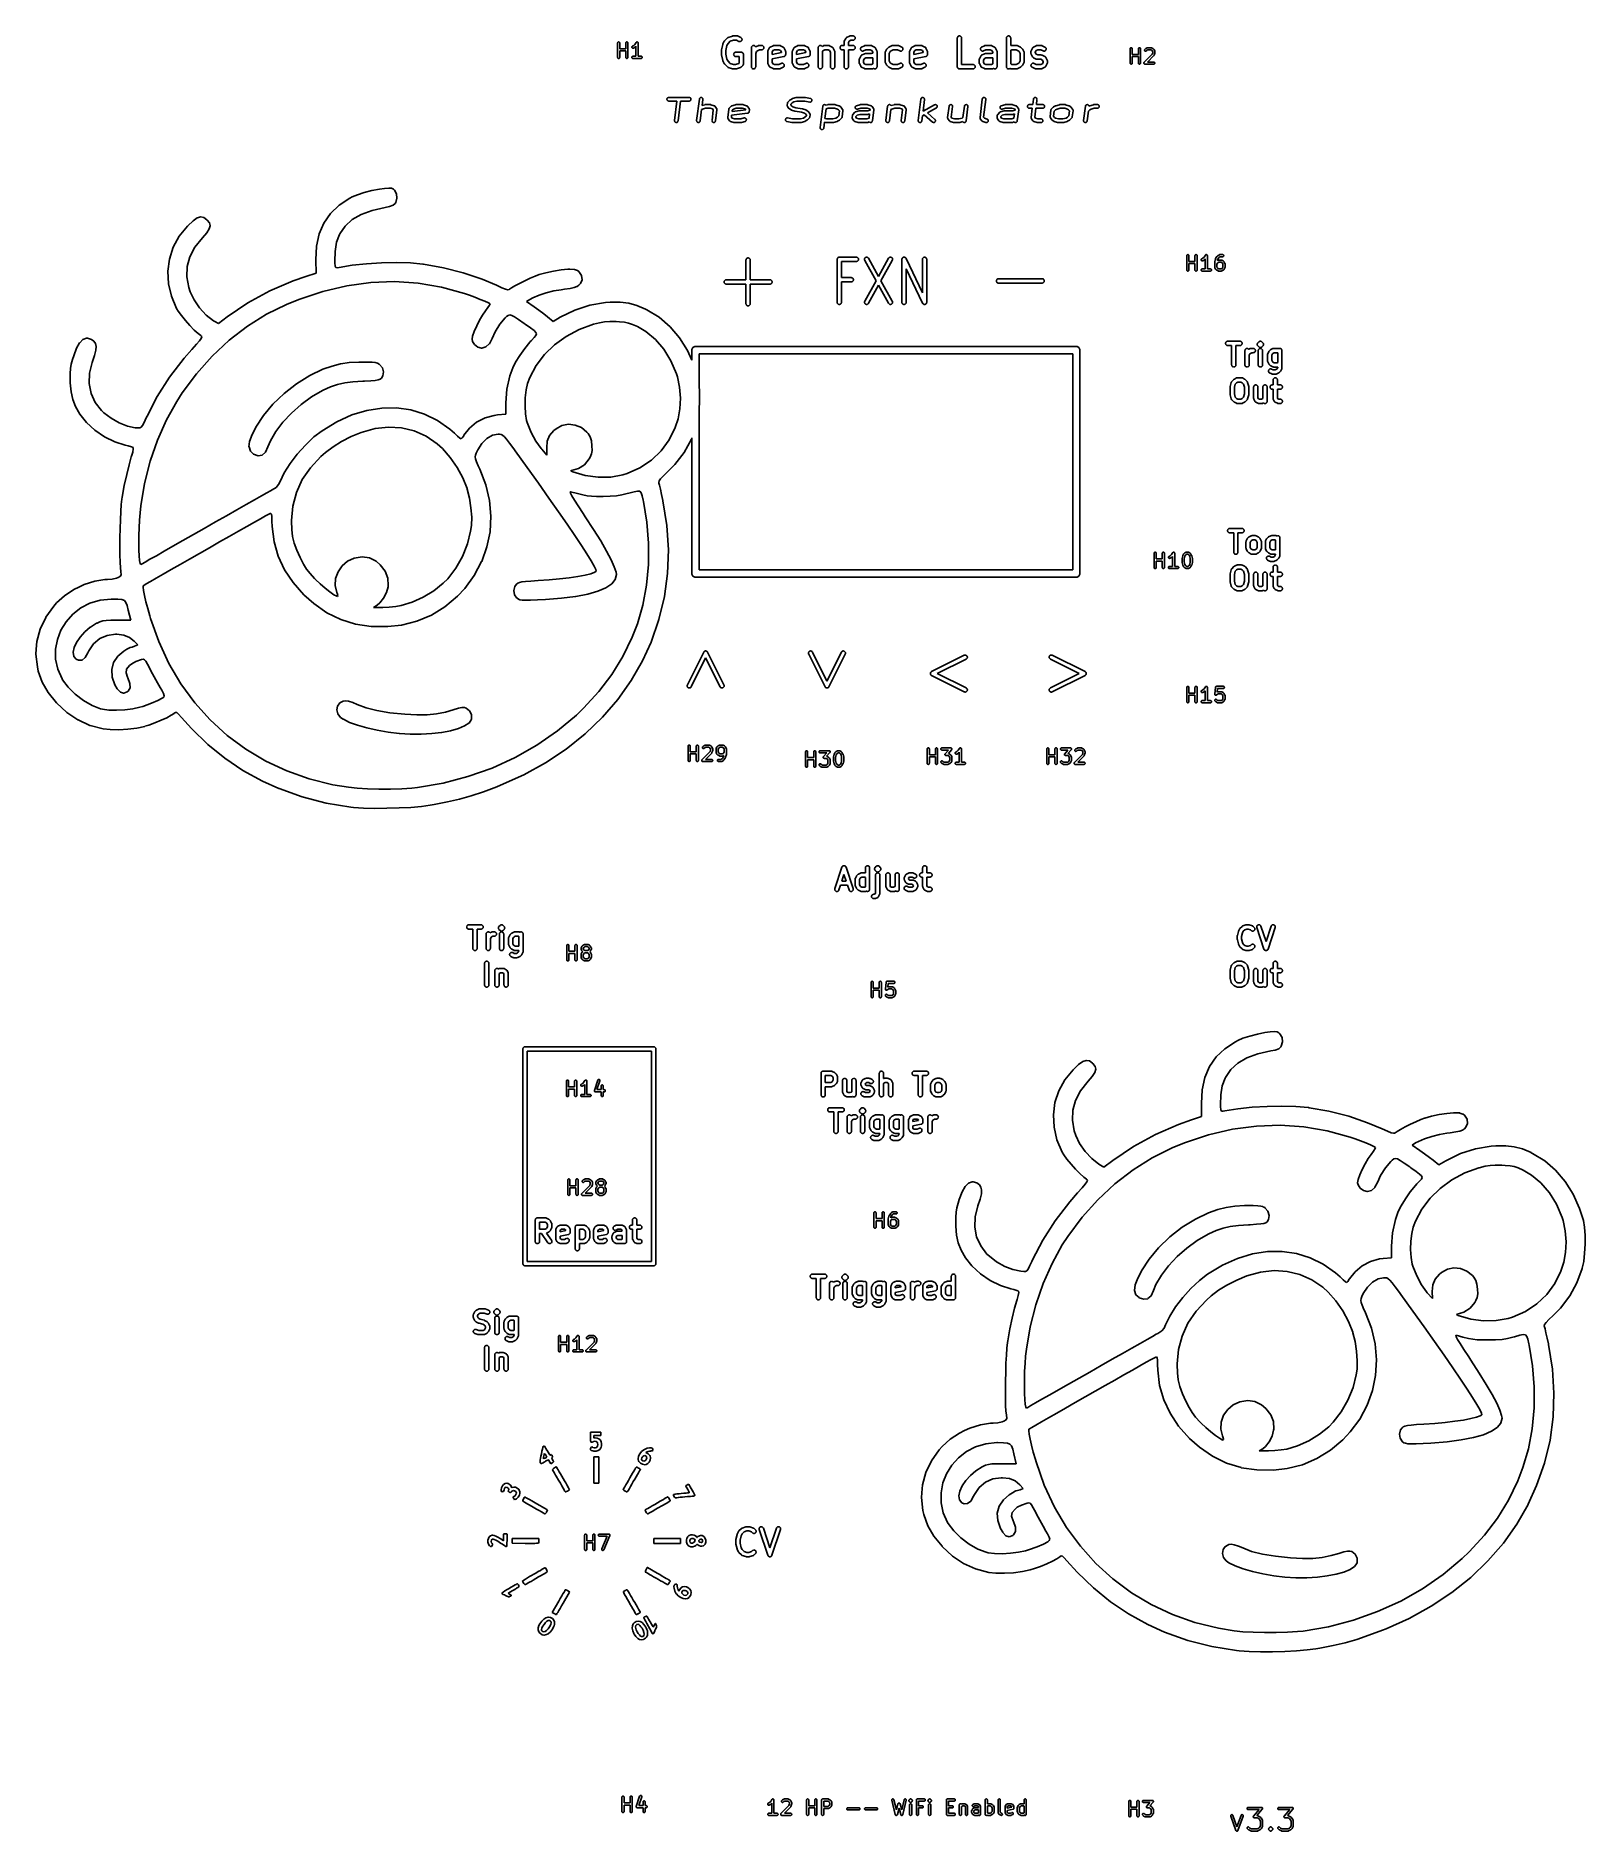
# Model space of a CAD drawing. Extents: x 1.02 to 5.28, y -6.58 to -1.64.
import ezdxf

# ---------------------------------------------------------------- set-up
doc = ezdxf.new("R2010")
doc.units = 0
doc.header["$MEASUREMENT"] = 0
doc.layers.add('BLACK', color=7, linetype='CONTINUOUS')

msp = doc.modelspace()

# ---------------------------------------------------------------- linework, layer by layer
at = {"layer": 'BLACK', "linetype": 'CONTINUOUS'}
for p, q in [((2.61666, -1.66344), (2.61672, -1.66287)), ((2.61666, -1.66348), (2.61666, -1.66344)), ((2.61666, -1.70285), (2.61666, -1.66348)), ((2.61672, -1.66287), (2.6169, -1.66232)), ((2.6169, -1.66232), (2.61717, -1.66181)), ((2.61717, -1.66181), (2.61754, -1.66137)), ((2.61754, -1.66137), (2.61799, -1.66101)), ((2.61799, -1.66101), (2.6185, -1.66074)), ((2.6185, -1.66074), (2.61906, -1.66058)), ((2.61906, -1.66058), (2.61963, -1.66053)), ((2.61963, -1.66053), (2.6202, -1.66059)), ((2.6202, -1.66059), (2.62075, -1.66076)), ((2.62075, -1.66076), (2.62126, -1.66103)), ((2.62126, -1.66103), (2.62171, -1.6614)), ((2.62171, -1.6614), (2.62207, -1.66185)), ((2.62207, -1.66185), (2.62234, -1.66235)), ((2.62234, -1.66235), (2.62251, -1.66291)), ((2.62251, -1.66291), (2.62256, -1.66348)), ((2.62256, -1.66348), (2.62256, -1.67927)), ((2.63915, -1.66344), (2.63922, -1.66287)), ((2.63915, -1.66348), (2.63915, -1.66344)), ((2.63915, -1.67927), (2.63915, -1.66348)), ((2.63922, -1.66287), (2.63939, -1.66232)), ((2.63939, -1.66232), (2.63967, -1.66181)), ((2.63967, -1.66181), (2.64004, -1.66137)), ((2.64004, -1.66137), (2.64049, -1.66101)), ((2.64049, -1.66101), (2.641, -1.66074)), ((2.641, -1.66074), (2.64155, -1.66058)), ((2.64155, -1.66058), (2.64213, -1.66053)), ((2.64213, -1.66053), (2.6427, -1.66059)), ((2.6427, -1.66059), (2.64325, -1.66076)), ((2.64325, -1.66076), (2.64376, -1.66103)), ((2.64376, -1.66103), (2.6442, -1.6614)), ((2.6442, -1.6614), (2.64457, -1.66185)), ((2.64457, -1.66185), (2.64484, -1.66235)), ((2.64484, -1.66235), (2.645, -1.66291)), ((2.645, -1.66291), (2.64506, -1.66348)), ((2.64506, -1.66348), (2.64506, -1.70285)), ((2.65603, -1.67492), (2.65605, -1.67435)), ((2.65613, -1.67549), (2.65603, -1.67492)), ((2.65605, -1.67435), (2.65618, -1.67378)), ((2.65633, -1.67603), (2.65613, -1.67549)), ((2.65618, -1.67378), (2.65642, -1.67326)), ((2.65663, -1.67652), (2.65633, -1.67603)), ((2.65642, -1.67326), (2.65675, -1.67279)), ((2.65703, -1.67694), (2.65663, -1.67652)), ((2.65675, -1.67279), (2.65717, -1.67239)), ((2.65749, -1.67728), (2.65703, -1.67694)), ((2.65717, -1.67239), (2.65766, -1.67209)), ((2.65802, -1.67752), (2.65749, -1.67728)), ((2.65766, -1.67209), (2.66098, -1.67043)), ((2.65858, -1.67765), (2.65802, -1.67752)), ((2.65915, -1.67768), (2.65858, -1.67765)), ((2.65972, -1.67759), (2.65915, -1.67768)), ((2.66026, -1.67739), (2.65972, -1.67759)), ((2.6603, -1.67737), (2.66026, -1.67739)), ((2.66405, -1.67549), (2.6603, -1.67737)), ((2.66098, -1.67043), (2.66418, -1.66722)), ((2.66419, -1.67541), (2.66405, -1.67549)), ((2.66418, -1.66722), (2.66777, -1.66184)), ((2.66434, -1.67533), (2.66419, -1.67541)), ((2.66443, -1.67525), (2.66434, -1.67533)), ((2.66454, -1.67519), (2.66443, -1.67525)), ((2.66466, -1.67507), (2.66454, -1.67519)), ((2.66479, -1.67497), (2.66466, -1.67507)), ((2.66482, -1.67494), (2.66479, -1.67497)), ((2.66728, -1.67248), (2.66482, -1.67494)), ((2.66728, -1.6999), (2.66728, -1.67248)), ((2.66777, -1.66184), (2.66779, -1.66181)), ((2.66779, -1.66181), (2.66798, -1.66159)), ((2.66779, -1.66181), (2.66779, -1.66181)), ((2.66779, -1.66181), (2.66779, -1.66181)), ((2.66779, -1.66181), (2.66779, -1.66181)), ((2.66798, -1.66159), (2.66816, -1.66137)), ((2.66816, -1.66137), (2.66816, -1.66137)), ((2.66816, -1.66137), (2.66817, -1.66137)), ((2.66817, -1.66137), (2.6684, -1.66118)), ((2.6684, -1.66118), (2.66861, -1.66101)), ((2.66861, -1.66101), (2.66861, -1.66101)), ((2.66861, -1.66101), (2.66862, -1.66101)), ((2.66862, -1.66101), (2.66888, -1.66087)), ((2.66888, -1.66087), (2.66912, -1.66074)), ((2.66912, -1.66074), (2.66912, -1.66074)), ((2.66912, -1.66074), (2.66913, -1.66074)), ((2.66913, -1.66074), (2.66941, -1.66066)), ((2.66941, -1.66066), (2.66968, -1.66058)), ((2.66968, -1.66058), (2.66996, -1.66055)), ((2.66968, -1.66058), (2.66968, -1.66058)), ((2.66968, -1.66058), (2.66968, -1.66058)), ((2.66996, -1.66055), (2.67025, -1.66053)), ((2.67025, -1.66053), (2.67025, -1.66053)), ((2.67025, -1.66053), (2.67055, -1.66056)), ((2.67025, -1.66053), (2.67025, -1.66053)), ((2.67055, -1.66056), (2.67082, -1.66059)), ((2.67082, -1.66059), (2.67082, -1.66059)), ((2.67082, -1.66059), (2.67083, -1.66059)), ((2.67083, -1.66059), (2.67112, -1.66068)), ((2.67112, -1.66068), (2.67137, -1.66076)), ((2.67137, -1.66076), (2.67137, -1.66076)), ((2.67137, -1.66076), (2.67138, -1.66076)), ((2.67138, -1.66076), (2.67163, -1.6609)), ((2.67163, -1.6609), (2.67188, -1.66103)), ((2.67188, -1.66103), (2.67188, -1.66103)), ((2.67188, -1.66103), (2.67188, -1.66103)), ((2.67188, -1.66103), (2.6721, -1.66122)), ((2.6721, -1.66122), (2.67232, -1.6614)), ((2.67232, -1.6614), (2.67233, -1.6614)), ((2.67233, -1.6614), (2.67233, -1.6614)), ((2.67233, -1.6614), (2.67252, -1.66164)), ((2.67252, -1.66164), (2.67269, -1.66185)), ((2.67269, -1.66185), (2.67269, -1.66185)), ((2.67269, -1.66185), (2.67269, -1.66185)), ((2.67269, -1.66185), (2.67284, -1.66212)), ((2.67284, -1.66212), (2.67296, -1.66235)), ((2.67296, -1.66235), (2.67296, -1.66236)), ((2.67296, -1.66236), (2.67296, -1.66236)), ((2.67296, -1.66236), (2.67305, -1.66264)), ((2.67305, -1.66264), (2.67313, -1.66291)), ((2.67313, -1.66291), (2.67313, -1.66291)), ((2.67313, -1.66291), (2.67313, -1.66291)), ((2.67313, -1.66291), (2.67315, -1.6632)), ((2.67315, -1.6632), (2.67318, -1.66348)), ((2.67318, -1.66348), (2.67318, -1.6999)), ((2.90222, -1.68211), (2.90597, -1.66711)), ((2.90597, -1.66711), (2.90599, -1.66703)), ((2.90599, -1.66703), (2.906, -1.667)), ((2.906, -1.66698), (2.9062, -1.66646)), ((2.906, -1.667), (2.906, -1.66698)), ((2.9062, -1.66646), (2.90639, -1.66595)), ((2.90639, -1.66595), (2.90641, -1.66593)), ((2.90641, -1.66593), (2.90642, -1.6659)), ((2.90642, -1.6659), (2.91017, -1.6584)), ((2.91017, -1.6584), (2.9102, -1.65833)), ((2.9102, -1.65833), (2.91038, -1.65805)), ((2.91038, -1.65805), (2.91054, -1.65776)), ((2.91054, -1.65776), (2.9107, -1.65757)), ((2.9107, -1.65757), (2.91083, -1.65736)), ((2.91083, -1.65736), (2.91106, -1.65712)), ((2.91106, -1.65712), (2.91127, -1.65687)), ((2.91127, -1.65687), (2.91877, -1.64937)), ((2.91727, -1.6706), (2.91385, -1.68427)), ((2.9203, -1.66454), (2.91727, -1.6706)), ((2.91877, -1.64937), (2.91883, -1.64931)), ((2.91883, -1.64931), (2.91897, -1.6492)), ((2.91897, -1.6492), (2.91909, -1.64908)), ((2.91909, -1.64908), (2.91942, -1.64884)), ((2.91942, -1.64884), (2.91973, -1.64859)), ((2.91973, -1.64859), (2.91989, -1.64851)), ((2.91989, -1.64851), (2.92003, -1.64841)), ((2.92003, -1.64841), (2.9204, -1.64825)), ((2.92614, -1.6587), (2.9203, -1.66454)), ((2.9204, -1.64825), (2.92075, -1.64806)), ((2.92075, -1.64806), (2.92092, -1.64801)), ((2.92092, -1.64801), (2.92108, -1.64794)), ((2.92108, -1.64794), (2.93233, -1.64419)), ((2.93515, -1.6557), (2.92614, -1.6587)), ((2.93233, -1.64419), (2.93241, -1.64417)), ((2.93241, -1.64417), (2.93273, -1.6441)), ((2.93273, -1.6441), (2.93305, -1.644)), ((2.93305, -1.644), (2.93329, -1.64398)), ((2.93329, -1.64398), (2.93353, -1.64393)), ((2.93353, -1.64393), (2.93387, -1.64392)), ((2.93387, -1.64392), (2.9342, -1.64389)), ((2.9342, -1.64389), (2.94544, -1.64389)), ((2.94405, -1.6557), (2.93515, -1.6557)), ((2.9503, -1.65883), (2.94405, -1.6557)), ((2.94544, -1.64389), (2.94553, -1.64389)), ((2.94553, -1.64389), (2.9457, -1.64391)), ((2.9457, -1.64391), (2.94587, -1.6439)), ((2.94587, -1.6439), (2.94627, -1.64397)), ((2.94627, -1.64397), (2.94667, -1.64402)), ((2.94667, -1.64402), (2.94684, -1.64407)), ((2.94684, -1.64407), (2.94701, -1.6441)), ((2.94701, -1.6441), (2.94739, -1.64424)), ((2.94739, -1.64424), (2.94777, -1.64437)), ((2.94777, -1.64437), (2.94792, -1.64445)), ((2.94792, -1.64445), (2.94809, -1.64451)), ((2.94809, -1.64451), (2.95558, -1.64826)), ((2.95138, -1.65924), (2.9503, -1.65883)), ((2.95251, -1.65943), (2.95138, -1.65924)), ((2.95367, -1.6594), (2.95251, -1.65943)), ((2.95479, -1.65915), (2.95367, -1.6594)), ((2.95585, -1.65869), (2.95479, -1.65915)), ((2.95558, -1.64826), (2.95566, -1.6483)), ((2.95566, -1.6483), (2.95662, -1.64893)), ((2.95679, -1.65802), (2.95585, -1.65869)), ((2.95662, -1.64893), (2.95745, -1.64973)), ((2.95759, -1.65719), (2.95679, -1.65802)), ((2.95745, -1.64973), (2.95811, -1.65068)), ((2.95821, -1.65622), (2.95759, -1.65719)), ((2.95811, -1.65068), (2.95857, -1.65173)), ((2.95863, -1.65515), (2.95821, -1.65622)), ((2.95857, -1.65173), (2.95881, -1.65286)), ((2.95883, -1.65401), (2.95863, -1.65515)), ((2.95881, -1.65286), (2.95883, -1.65401)), ((2.98453, -1.67596), (2.98466, -1.67481)), ((2.98453, -1.67604), (2.98453, -1.67596)), ((2.98453, -1.72853), (2.98453, -1.67604)), ((2.98466, -1.67481), (2.98501, -1.67371)), ((2.98501, -1.67371), (2.98557, -1.6727)), ((2.98557, -1.6727), (2.98631, -1.67182)), ((2.98631, -1.67182), (2.98721, -1.6711)), ((2.98721, -1.6711), (2.98823, -1.67056)), ((2.98823, -1.67056), (2.98933, -1.67024)), ((2.98933, -1.67024), (2.99048, -1.67014)), ((2.99048, -1.67014), (2.99163, -1.67026)), ((2.99163, -1.67026), (2.99273, -1.6706)), ((2.99273, -1.6706), (2.99374, -1.67114)), ((2.99374, -1.67114), (2.99463, -1.67188)), ((2.99463, -1.67188), (2.99536, -1.67277)), ((2.99536, -1.67277), (2.9959, -1.67379)), ((2.9959, -1.67379), (2.99601, -1.67415)), ((2.99601, -1.67415), (3.0028, -1.67076)), ((3.0028, -1.67076), (3.00287, -1.67072)), ((3.00287, -1.67072), (3.00303, -1.67066)), ((3.00303, -1.67066), (3.00319, -1.67058)), ((3.00319, -1.67058), (3.00357, -1.67046)), ((3.00357, -1.67046), (3.00395, -1.67032)), ((3.00395, -1.67032), (3.00412, -1.6703)), ((3.00412, -1.6703), (3.00429, -1.67025)), ((3.00429, -1.67025), (3.00469, -1.67021)), ((3.00469, -1.67021), (3.00509, -1.67015)), ((3.00509, -1.67015), (3.00526, -1.67015)), ((3.00526, -1.67015), (3.00544, -1.67013)), ((3.00544, -1.67013), (3.01294, -1.67013)), ((3.01294, -1.67013), (3.01302, -1.67014)), ((3.01302, -1.67014), (3.01416, -1.67026)), ((3.01416, -1.67026), (3.01526, -1.67061)), ((3.01526, -1.67061), (3.01627, -1.67117)), ((3.01627, -1.67117), (3.01716, -1.67191)), ((3.01716, -1.67191), (3.01788, -1.67281)), ((3.01788, -1.67281), (3.01841, -1.67383)), ((3.01872, -1.67723), (3.01838, -1.67833)), ((3.01841, -1.67383), (3.01874, -1.67493)), ((3.01884, -1.67608), (3.01872, -1.67723)), ((3.01874, -1.67493), (3.01884, -1.67608)), ((3.03015, -1.68465), (3.0339, -1.67715)), ((3.0339, -1.67715), (3.03394, -1.67708)), ((3.03394, -1.67708), (3.03401, -1.67697)), ((3.03401, -1.67697), (3.03406, -1.67685)), ((3.03406, -1.67685), (3.03432, -1.67649)), ((3.03432, -1.67649), (3.03457, -1.67611)), ((3.03457, -1.67611), (3.03465, -1.67602)), ((3.03465, -1.67602), (3.03473, -1.67591)), ((3.03473, -1.67591), (3.03506, -1.6756)), ((3.03506, -1.6756), (3.03537, -1.67528)), ((3.03537, -1.67528), (3.03547, -1.67521)), ((3.03547, -1.67521), (3.03557, -1.67512)), ((3.03557, -1.67512), (3.03595, -1.67488)), ((3.03595, -1.67488), (3.03632, -1.67463)), ((3.03632, -1.67463), (3.03643, -1.67458)), ((3.03643, -1.67458), (3.03654, -1.67451)), ((3.03654, -1.67451), (3.04404, -1.67076)), ((3.04404, -1.67076), (3.04411, -1.67072)), ((3.04411, -1.67072), (3.04428, -1.67066)), ((3.04428, -1.67066), (3.04443, -1.67058)), ((3.04443, -1.67058), (3.04482, -1.67046)), ((3.04482, -1.67046), (3.0452, -1.67032)), ((3.0452, -1.67032), (3.04537, -1.6703)), ((3.04537, -1.6703), (3.04553, -1.67025)), ((3.04553, -1.67025), (3.04594, -1.67021)), ((3.04594, -1.67021), (3.04634, -1.67015)), ((3.04634, -1.67015), (3.04651, -1.67015)), ((3.04651, -1.67015), (3.04668, -1.67013)), ((3.04668, -1.67013), (3.06168, -1.67013)), ((3.06168, -1.67013), (3.06176, -1.67014)), ((3.06176, -1.67014), (3.06193, -1.67015)), ((3.06193, -1.67015), (3.06211, -1.67015)), ((3.06211, -1.67015), (3.06251, -1.67022)), ((3.06251, -1.67022), (3.06291, -1.67026)), ((3.06291, -1.67026), (3.06307, -1.67032)), ((3.06307, -1.67032), (3.06324, -1.67035)), ((3.06324, -1.67035), (3.06362, -1.67049)), ((3.06362, -1.67049), (3.06401, -1.67061)), ((3.06401, -1.67061), (3.06416, -1.6707)), ((3.06416, -1.6707), (3.06432, -1.67076)), ((3.06432, -1.67076), (3.07182, -1.67451)), ((3.07182, -1.67451), (3.07189, -1.67455)), ((3.07189, -1.67455), (3.072, -1.67461)), ((3.072, -1.67461), (3.07212, -1.67467)), ((3.07212, -1.67467), (3.07248, -1.67493)), ((3.07248, -1.67493), (3.07286, -1.67517)), ((3.07286, -1.67517), (3.07295, -1.67526)), ((3.07295, -1.67526), (3.07306, -1.67534)), ((3.07306, -1.67534), (3.07336, -1.67566)), ((3.07336, -1.67566), (3.07369, -1.67598)), ((3.07369, -1.67598), (3.07376, -1.67608)), ((3.07376, -1.67608), (3.07385, -1.67617)), ((3.07385, -1.67617), (3.07409, -1.67655)), ((3.07409, -1.67655), (3.07434, -1.67692)), ((3.07434, -1.67692), (3.07439, -1.67704)), ((3.07439, -1.67704), (3.07446, -1.67715)), ((3.07446, -1.67715), (3.07821, -1.68465)), ((3.09764, -1.68465), (3.10139, -1.67715)), ((3.10139, -1.67715), (3.10143, -1.67708)), ((3.10143, -1.67708), (3.1015, -1.67697)), ((3.1015, -1.67697), (3.10155, -1.67685)), ((3.10155, -1.67685), (3.10181, -1.67649)), ((3.10181, -1.67649), (3.10206, -1.67611)), ((3.10206, -1.67611), (3.10215, -1.67602)), ((3.10215, -1.67602), (3.10222, -1.67591)), ((3.10222, -1.67591), (3.10255, -1.6756)), ((3.10255, -1.6756), (3.10286, -1.67528)), ((3.10286, -1.67528), (3.10296, -1.67521)), ((3.10296, -1.67521), (3.10306, -1.67512)), ((3.10306, -1.67512), (3.10344, -1.67488)), ((3.10344, -1.67488), (3.10381, -1.67463)), ((3.10381, -1.67463), (3.10393, -1.67458)), ((3.10393, -1.67458), (3.10403, -1.67451)), ((3.10403, -1.67451), (3.11153, -1.67076)), ((3.11153, -1.67076), (3.11161, -1.67072)), ((3.11161, -1.67072), (3.11177, -1.67066)), ((3.11177, -1.67066), (3.11192, -1.67058)), ((3.11192, -1.67058), (3.11231, -1.67046)), ((3.11231, -1.67046), (3.11269, -1.67032)), ((3.11269, -1.67032), (3.11286, -1.6703)), ((3.11286, -1.6703), (3.11303, -1.67025)), ((3.11303, -1.67025), (3.11343, -1.67021)), ((3.11343, -1.67021), (3.11383, -1.67015)), ((3.11383, -1.67015), (3.114, -1.67015)), ((3.114, -1.67015), (3.11417, -1.67013)), ((3.11417, -1.67013), (3.12917, -1.67013)), ((3.12917, -1.67013), (3.12925, -1.67014)), ((3.12925, -1.67014), (3.12943, -1.67015)), ((3.12943, -1.67015), (3.1296, -1.67015)), ((3.1296, -1.67015), (3.13, -1.67022)), ((3.13, -1.67022), (3.1304, -1.67026)), ((3.1304, -1.67026), (3.13056, -1.67032)), ((3.13056, -1.67032), (3.13074, -1.67035)), ((3.13074, -1.67035), (3.13111, -1.67049)), ((3.13111, -1.67049), (3.1315, -1.67061)), ((3.1315, -1.67061), (3.13165, -1.6707)), ((3.13165, -1.6707), (3.13181, -1.67076)), ((3.13181, -1.67076), (3.13931, -1.67451)), ((3.13931, -1.67451), (3.13938, -1.67455)), ((3.13938, -1.67455), (3.13949, -1.67461)), ((3.13949, -1.67461), (3.13961, -1.67467)), ((3.13961, -1.67467), (3.13997, -1.67493)), ((3.13997, -1.67493), (3.14035, -1.67517)), ((3.14035, -1.67517), (3.14044, -1.67526)), ((3.14044, -1.67526), (3.14055, -1.67534)), ((3.14055, -1.67534), (3.14086, -1.67566)), ((3.14086, -1.67566), (3.14118, -1.67598)), ((3.14118, -1.67598), (3.14125, -1.67608)), ((3.14125, -1.67608), (3.14134, -1.67617)), ((3.14134, -1.67617), (3.14158, -1.67655)), ((3.14158, -1.67655), (3.14183, -1.67692)), ((3.14183, -1.67692), (3.14188, -1.67704)), ((3.14188, -1.67704), (3.14195, -1.67715)), ((3.14195, -1.67715), (3.1457, -1.68465)), ((3.16826, -1.67596), (3.16839, -1.67481)), ((3.16826, -1.67604), (3.16826, -1.67596)), ((3.16826, -1.72853), (3.16826, -1.67604)), ((3.16839, -1.67481), (3.16874, -1.67371)), ((3.16874, -1.67371), (3.16929, -1.6727)), ((3.16929, -1.6727), (3.17003, -1.67182)), ((3.17003, -1.67182), (3.17093, -1.6711)), ((3.17093, -1.6711), (3.17195, -1.67056)), ((3.17195, -1.67056), (3.17306, -1.67024)), ((3.17306, -1.67024), (3.17421, -1.67014)), ((3.17421, -1.67014), (3.17535, -1.67026)), ((3.17535, -1.67026), (3.17645, -1.6706)), ((3.17645, -1.6706), (3.17747, -1.67114)), ((3.17747, -1.67114), (3.17836, -1.67188)), ((3.17836, -1.67188), (3.17899, -1.67265)), ((3.17899, -1.67265), (3.18277, -1.67076)), ((3.18277, -1.67076), (3.18285, -1.67072)), ((3.18285, -1.67072), (3.18301, -1.67066)), ((3.18301, -1.67066), (3.18316, -1.67058)), ((3.18316, -1.67058), (3.18355, -1.67046)), ((3.18355, -1.67046), (3.18393, -1.67032)), ((3.18393, -1.67032), (3.1841, -1.6703)), ((3.1841, -1.6703), (3.18427, -1.67025)), ((3.18427, -1.67025), (3.18467, -1.67021)), ((3.18467, -1.67021), (3.18507, -1.67015)), ((3.18507, -1.67015), (3.18524, -1.67015)), ((3.18524, -1.67015), (3.18541, -1.67013)), ((3.18541, -1.67013), (3.19666, -1.67013)), ((3.19666, -1.67013), (3.19675, -1.67014)), ((3.19675, -1.67014), (3.19692, -1.67015)), ((3.19692, -1.67015), (3.19709, -1.67015)), ((3.19709, -1.67015), (3.19749, -1.67022)), ((3.19749, -1.67022), (3.19789, -1.67026)), ((3.19789, -1.67026), (3.19806, -1.67032)), ((3.19806, -1.67032), (3.19823, -1.67035)), ((3.19823, -1.67035), (3.1986, -1.67049)), ((3.1986, -1.67049), (3.19899, -1.67061)), ((3.19899, -1.67061), (3.19914, -1.6707)), ((3.19914, -1.6707), (3.1993, -1.67076)), ((3.1993, -1.67076), (3.2068, -1.67451)), ((3.2068, -1.67451), (3.20688, -1.67455)), ((3.20688, -1.67455), (3.20698, -1.67461)), ((3.20698, -1.67461), (3.2071, -1.67467)), ((3.2071, -1.67467), (3.20747, -1.67493)), ((3.20747, -1.67493), (3.20784, -1.67517)), ((3.20784, -1.67517), (3.20793, -1.67526)), ((3.20793, -1.67526), (3.20804, -1.67534)), ((3.20804, -1.67534), (3.20835, -1.67566)), ((3.20835, -1.67566), (3.20867, -1.67598)), ((3.20867, -1.67598), (3.20874, -1.67608)), ((3.20874, -1.67608), (3.20883, -1.67617)), ((3.20883, -1.67617), (3.20907, -1.67655)), ((3.20907, -1.67655), (3.20933, -1.67692)), ((3.20933, -1.67692), (3.20938, -1.67704)), ((3.20938, -1.67704), (3.20944, -1.67715)), ((3.20944, -1.67715), (3.21319, -1.68465)), ((3.22825, -1.676), (3.22837, -1.67485)), ((3.22836, -1.67715), (3.22825, -1.676)), ((3.22868, -1.67825), (3.22836, -1.67715)), ((3.22837, -1.67485), (3.22871, -1.67375)), ((3.22871, -1.67375), (3.22926, -1.67274)), ((3.22926, -1.67274), (3.23, -1.67185)), ((3.23, -1.67185), (3.23089, -1.67112)), ((3.23089, -1.67112), (3.23191, -1.67058)), ((3.23191, -1.67058), (3.23301, -1.67025)), ((3.23301, -1.67025), (3.23416, -1.67013)), ((3.23416, -1.67013), (3.2395, -1.67013)), ((3.2395, -1.66096), (3.23952, -1.66079)), ((3.2395, -1.66104), (3.2395, -1.66096)), ((3.2395, -1.67013), (3.2395, -1.66104)), ((3.23952, -1.66061), (3.23959, -1.66022)), ((3.23952, -1.66079), (3.23952, -1.66061)), ((3.23959, -1.66022), (3.23963, -1.65981)), ((3.23963, -1.65981), (3.23968, -1.65965)), ((3.23968, -1.65965), (3.23971, -1.65948)), ((3.23971, -1.65948), (3.23986, -1.6591)), ((3.23986, -1.6591), (3.23998, -1.65872)), ((3.23998, -1.65872), (3.24006, -1.65856)), ((3.24006, -1.65856), (3.24012, -1.6584)), ((3.24012, -1.6584), (3.24387, -1.6509)), ((3.24387, -1.6509), (3.24391, -1.65083)), ((3.24391, -1.65083), (3.24398, -1.65072)), ((3.24398, -1.65072), (3.24403, -1.65061)), ((3.24403, -1.65061), (3.24429, -1.65024)), ((3.24429, -1.65024), (3.24454, -1.64986)), ((3.24454, -1.64986), (3.24463, -1.64977)), ((3.24463, -1.64977), (3.2447, -1.64967)), ((3.2447, -1.64967), (3.24503, -1.64936)), ((3.24503, -1.64936), (3.24534, -1.64904)), ((3.24534, -1.64904), (3.24545, -1.64896)), ((3.24545, -1.64896), (3.24554, -1.64887)), ((3.24554, -1.64887), (3.24592, -1.64864)), ((3.24592, -1.64864), (3.24629, -1.64838)), ((3.24629, -1.64838), (3.24641, -1.64833)), ((3.24641, -1.64833), (3.24652, -1.64826)), ((3.24652, -1.64826), (3.25401, -1.64451)), ((3.25356, -1.65795), (3.25131, -1.66244)), ((3.25131, -1.66244), (3.25131, -1.67013)), ((3.25131, -1.67013), (3.26415, -1.67013)), ((3.25805, -1.6557), (3.25356, -1.65795)), ((3.25401, -1.64451), (3.25409, -1.64448)), ((3.25409, -1.64448), (3.25425, -1.64442)), ((3.25425, -1.64442), (3.2544, -1.64433)), ((3.2544, -1.64433), (3.25479, -1.64422)), ((3.25479, -1.64422), (3.25517, -1.64408)), ((3.25517, -1.64408), (3.25534, -1.64405)), ((3.25534, -1.64405), (3.25551, -1.644)), ((3.25551, -1.644), (3.25591, -1.64396)), ((3.25591, -1.64396), (3.25631, -1.6439)), ((3.25631, -1.6439), (3.25648, -1.64391)), ((3.25648, -1.64391), (3.25666, -1.64389)), ((3.25666, -1.64389), (3.26415, -1.64389)), ((3.26415, -1.6557), (3.25805, -1.6557)), ((3.26415, -1.64389), (3.26424, -1.64389)), ((3.2653, -1.65559), (3.26415, -1.6557)), ((3.26415, -1.67013), (3.26424, -1.67014)), ((3.26424, -1.64389), (3.26538, -1.64402)), ((3.26424, -1.67014), (3.26538, -1.67026)), ((3.2664, -1.65525), (3.2653, -1.65559)), ((3.26538, -1.64402), (3.26648, -1.64437)), ((3.26538, -1.67026), (3.26648, -1.67061)), ((3.26742, -1.65471), (3.2664, -1.65525)), ((3.26648, -1.64437), (3.26749, -1.64492)), ((3.26648, -1.67061), (3.26749, -1.67117)), ((3.26832, -1.65398), (3.26742, -1.65471)), ((3.26749, -1.64492), (3.26837, -1.64566)), ((3.26749, -1.67117), (3.26837, -1.67191)), ((3.26905, -1.6531), (3.26832, -1.65398)), ((3.26837, -1.64566), (3.2691, -1.64656)), ((3.26837, -1.67191), (3.2691, -1.67281)), ((3.2696, -1.65208), (3.26905, -1.6531)), ((3.2691, -1.64656), (3.26963, -1.64758)), ((3.2691, -1.67281), (3.26963, -1.67383)), ((3.26994, -1.65098), (3.2696, -1.65208)), ((3.26994, -1.67723), (3.2696, -1.67833)), ((3.26963, -1.64758), (3.26996, -1.64869)), ((3.26963, -1.67383), (3.26996, -1.67493)), ((3.27006, -1.64983), (3.26994, -1.65098)), ((3.27006, -1.67608), (3.26994, -1.67723)), ((3.26996, -1.64869), (3.27006, -1.64983)), ((3.26996, -1.67493), (3.27006, -1.67608)), ((3.28455, -1.67903), (3.28481, -1.6779)), ((3.28481, -1.6779), (3.28528, -1.67685)), ((3.28528, -1.67685), (3.28595, -1.67591)), ((3.28595, -1.67591), (3.28678, -1.67512)), ((3.28678, -1.67512), (3.28776, -1.67451)), ((3.28776, -1.67451), (3.29526, -1.67076)), ((3.29526, -1.67076), (3.29533, -1.67072)), ((3.29533, -1.67072), (3.2955, -1.67066)), ((3.2955, -1.67066), (3.29565, -1.67058)), ((3.29565, -1.67058), (3.29604, -1.67046)), ((3.29604, -1.67046), (3.29642, -1.67032)), ((3.29642, -1.67032), (3.29659, -1.6703)), ((3.29659, -1.6703), (3.29675, -1.67025)), ((3.29675, -1.67025), (3.29715, -1.67021)), ((3.29715, -1.67021), (3.29755, -1.67015)), ((3.29755, -1.67015), (3.29773, -1.67015)), ((3.29773, -1.67015), (3.2979, -1.67013)), ((3.2979, -1.67013), (3.3129, -1.67013)), ((3.3129, -1.67013), (3.31298, -1.67014)), ((3.31298, -1.67014), (3.31315, -1.67015)), ((3.31315, -1.67015), (3.31333, -1.67015)), ((3.31333, -1.67015), (3.31373, -1.67022)), ((3.31373, -1.67022), (3.31413, -1.67026)), ((3.31413, -1.67026), (3.31429, -1.67032)), ((3.31429, -1.67032), (3.31446, -1.67035)), ((3.31446, -1.67035), (3.31484, -1.67049)), ((3.31484, -1.67049), (3.31522, -1.67061)), ((3.31522, -1.67061), (3.31538, -1.6707)), ((3.31538, -1.6707), (3.31554, -1.67076)), ((3.31554, -1.67076), (3.32304, -1.67451)), ((3.32304, -1.67451), (3.32311, -1.67455)), ((3.32311, -1.67455), (3.32322, -1.67461)), ((3.32322, -1.67461), (3.32334, -1.67467)), ((3.32334, -1.67467), (3.3237, -1.67493)), ((3.3237, -1.67493), (3.32408, -1.67517)), ((3.32408, -1.67517), (3.32417, -1.67526)), ((3.32417, -1.67526), (3.32427, -1.67534)), ((3.32427, -1.67534), (3.32458, -1.67566)), ((3.32458, -1.67566), (3.32491, -1.67598)), ((3.32491, -1.67598), (3.32498, -1.67608)), ((3.32498, -1.67608), (3.32507, -1.67617)), ((3.32507, -1.67617), (3.32531, -1.67655)), ((3.32531, -1.67655), (3.32556, -1.67692)), ((3.32556, -1.67692), (3.32561, -1.67704)), ((3.32561, -1.67704), (3.32568, -1.67715)), ((3.32568, -1.67715), (3.32943, -1.68465)), ((3.35747, -1.67936), (3.36122, -1.67561)), ((3.36122, -1.67561), (3.36127, -1.67556)), ((3.36127, -1.67556), (3.36153, -1.67535)), ((3.36153, -1.67535), (3.36178, -1.67512)), ((3.36178, -1.67512), (3.36198, -1.67499)), ((3.36198, -1.67499), (3.36218, -1.67484)), ((3.36218, -1.67484), (3.36247, -1.67468)), ((3.36247, -1.67468), (3.36275, -1.67451)), ((3.36275, -1.67451), (3.37025, -1.67076)), ((3.37025, -1.67076), (3.37032, -1.67072)), ((3.37032, -1.67072), (3.37049, -1.67066)), ((3.37049, -1.67066), (3.37064, -1.67058)), ((3.37064, -1.67058), (3.37103, -1.67046)), ((3.37103, -1.67046), (3.37141, -1.67032)), ((3.37141, -1.67032), (3.37158, -1.6703)), ((3.37158, -1.6703), (3.37174, -1.67025)), ((3.37174, -1.67025), (3.37215, -1.67021)), ((3.37215, -1.67021), (3.37254, -1.67015)), ((3.37254, -1.67015), (3.37272, -1.67015)), ((3.37272, -1.67015), (3.37289, -1.67013)), ((3.37289, -1.67013), (3.38789, -1.67013)), ((3.38789, -1.67013), (3.38797, -1.67014)), ((3.38797, -1.67014), (3.38814, -1.67015)), ((3.38814, -1.67015), (3.38832, -1.67015)), ((3.38832, -1.67015), (3.38872, -1.67022)), ((3.38872, -1.67022), (3.38912, -1.67026)), ((3.38912, -1.67026), (3.38928, -1.67032)), ((3.38928, -1.67032), (3.38945, -1.67035)), ((3.38945, -1.67035), (3.38983, -1.67049)), ((3.38983, -1.67049), (3.39022, -1.67061)), ((3.39022, -1.67061), (3.39037, -1.6707)), ((3.39037, -1.6707), (3.39053, -1.67076)), ((3.39053, -1.67076), (3.39803, -1.67451)), ((3.39803, -1.67451), (3.3981, -1.67455)), ((3.3981, -1.67455), (3.39907, -1.67517)), ((3.39907, -1.67517), (3.3999, -1.67598)), ((3.3999, -1.67598), (3.40055, -1.67692)), ((3.40055, -1.67692), (3.40101, -1.67798)), ((3.40101, -1.67798), (3.40125, -1.67911)), ((3.4201, -1.68465), (3.42385, -1.67715)), ((3.42385, -1.67715), (3.42389, -1.67708)), ((3.42389, -1.67708), (3.42396, -1.67697)), ((3.42396, -1.67697), (3.42401, -1.67685)), ((3.42401, -1.67685), (3.42427, -1.67649)), ((3.42427, -1.67649), (3.42452, -1.67611)), ((3.42452, -1.67611), (3.42461, -1.67602)), ((3.42461, -1.67602), (3.42468, -1.67591)), ((3.42468, -1.67591), (3.42501, -1.6756)), ((3.42501, -1.6756), (3.42532, -1.67528)), ((3.42532, -1.67528), (3.42542, -1.67521)), ((3.42542, -1.67521), (3.42552, -1.67512)), ((3.42552, -1.67512), (3.4259, -1.67488)), ((3.4259, -1.67488), (3.42627, -1.67463)), ((3.42627, -1.67463), (3.42638, -1.67458)), ((3.42638, -1.67458), (3.42649, -1.67451)), ((3.42649, -1.67451), (3.43399, -1.67076)), ((3.43399, -1.67076), (3.43407, -1.67072)), ((3.43407, -1.67072), (3.43423, -1.67066)), ((3.43423, -1.67066), (3.43438, -1.67058)), ((3.43438, -1.67058), (3.43477, -1.67046)), ((3.43477, -1.67046), (3.43515, -1.67032)), ((3.43515, -1.67032), (3.43532, -1.6703)), ((3.43532, -1.6703), (3.43549, -1.67025)), ((3.43549, -1.67025), (3.43589, -1.67021)), ((3.43589, -1.67021), (3.43629, -1.67015)), ((3.43629, -1.67015), (3.43646, -1.67015)), ((3.43646, -1.67015), (3.43663, -1.67013)), ((3.43663, -1.67013), (3.45163, -1.67013)), ((3.45163, -1.67013), (3.45171, -1.67014)), ((3.45171, -1.67014), (3.45189, -1.67015)), ((3.45189, -1.67015), (3.45206, -1.67015)), ((3.45206, -1.67015), (3.45246, -1.67022)), ((3.45246, -1.67022), (3.45286, -1.67026)), ((3.45286, -1.67026), (3.45302, -1.67032)), ((3.45302, -1.67032), (3.4532, -1.67035)), ((3.4532, -1.67035), (3.45357, -1.67049)), ((3.45357, -1.67049), (3.45396, -1.67061)), ((3.45396, -1.67061), (3.45411, -1.6707)), ((3.45411, -1.6707), (3.45427, -1.67076)), ((3.45427, -1.67076), (3.46177, -1.67451)), ((3.46177, -1.67451), (3.46184, -1.67455)), ((3.46184, -1.67455), (3.46195, -1.67461)), ((3.46195, -1.67461), (3.46207, -1.67467)), ((3.46207, -1.67467), (3.46243, -1.67493)), ((3.46243, -1.67493), (3.46281, -1.67517)), ((3.46281, -1.67517), (3.4629, -1.67526)), ((3.4629, -1.67526), (3.46301, -1.67534)), ((3.46301, -1.67534), (3.46332, -1.67566)), ((3.46332, -1.67566), (3.46364, -1.67598)), ((3.46364, -1.67598), (3.46371, -1.67608)), ((3.46371, -1.67608), (3.4638, -1.67617)), ((3.4638, -1.67617), (3.46404, -1.67655)), ((3.46404, -1.67655), (3.46429, -1.67692)), ((3.46429, -1.67692), (3.46434, -1.67704)), ((3.46434, -1.67704), (3.46441, -1.67715)), ((3.46441, -1.67715), (3.46816, -1.68465)), ((3.55071, -1.64971), (3.55084, -1.64857)), ((3.55071, -1.64979), (3.55071, -1.64971)), ((3.55071, -1.72853), (3.55071, -1.64979)), ((3.55084, -1.64857), (3.55119, -1.64747)), ((3.55119, -1.64747), (3.55175, -1.64646)), ((3.55175, -1.64646), (3.55249, -1.64557)), ((3.55249, -1.64557), (3.55338, -1.64485)), ((3.55338, -1.64485), (3.55441, -1.64432)), ((3.55441, -1.64432), (3.55551, -1.64399)), ((3.55551, -1.64399), (3.55666, -1.64389)), ((3.55666, -1.64389), (3.55781, -1.64401)), ((3.55781, -1.64401), (3.55891, -1.64435)), ((3.55891, -1.64435), (3.55992, -1.6449)), ((3.55992, -1.6449), (3.56081, -1.64563)), ((3.56081, -1.64563), (3.56154, -1.64653)), ((3.56154, -1.64653), (3.56208, -1.64754)), ((3.56208, -1.64754), (3.56241, -1.64865)), ((3.56241, -1.64865), (3.56252, -1.64979)), ((3.56252, -1.64979), (3.56252, -1.72263)), ((3.6145, -1.67903), (3.61476, -1.6779)), ((3.61476, -1.6779), (3.61524, -1.67685)), ((3.61524, -1.67685), (3.61591, -1.67591)), ((3.61591, -1.67591), (3.61674, -1.67512)), ((3.61674, -1.67512), (3.61772, -1.67451)), ((3.61772, -1.67451), (3.62522, -1.67076)), ((3.62522, -1.67076), (3.62529, -1.67072)), ((3.62529, -1.67072), (3.62545, -1.67066)), ((3.62545, -1.67066), (3.62561, -1.67058)), ((3.62561, -1.67058), (3.626, -1.67046)), ((3.626, -1.67046), (3.62637, -1.67032)), ((3.62637, -1.67032), (3.62655, -1.6703)), ((3.62655, -1.6703), (3.62671, -1.67025)), ((3.62671, -1.67025), (3.62711, -1.67021)), ((3.62711, -1.67021), (3.62751, -1.67015)), ((3.62751, -1.67015), (3.62769, -1.67015)), ((3.62769, -1.67015), (3.62786, -1.67013)), ((3.62786, -1.67013), (3.64286, -1.67013)), ((3.64286, -1.67013), (3.64294, -1.67014)), ((3.64294, -1.67014), (3.64311, -1.67015)), ((3.64311, -1.67015), (3.64329, -1.67015)), ((3.64329, -1.67015), (3.64368, -1.67022)), ((3.64368, -1.67022), (3.64408, -1.67026)), ((3.64408, -1.67026), (3.64425, -1.67032)), ((3.64425, -1.67032), (3.64442, -1.67035)), ((3.64442, -1.67035), (3.6448, -1.67049)), ((3.6448, -1.67049), (3.64518, -1.67061)), ((3.64518, -1.67061), (3.64534, -1.6707)), ((3.64534, -1.6707), (3.6455, -1.67076)), ((3.6455, -1.67076), (3.653, -1.67451)), ((3.653, -1.67451), (3.65307, -1.67455)), ((3.65307, -1.67455), (3.65318, -1.67461)), ((3.65318, -1.67461), (3.65329, -1.67467)), ((3.65329, -1.67467), (3.65366, -1.67493)), ((3.65366, -1.67493), (3.65404, -1.67517)), ((3.65404, -1.67517), (3.65413, -1.67526)), ((3.65413, -1.67526), (3.65423, -1.67534)), ((3.65423, -1.67534), (3.65454, -1.67566)), ((3.65454, -1.67566), (3.65486, -1.67598)), ((3.65486, -1.67598), (3.65494, -1.67608)), ((3.65494, -1.67608), (3.65502, -1.67617)), ((3.65502, -1.67617), (3.65526, -1.67655)), ((3.65526, -1.67655), (3.65552, -1.67692)), ((3.65552, -1.67692), (3.65557, -1.67704)), ((3.65557, -1.67704), (3.65564, -1.67715)), ((3.65564, -1.67715), (3.65939, -1.68465)), ((3.6857, -1.64971), (3.68582, -1.64857)), ((3.6857, -1.64979), (3.6857, -1.64971)), ((3.6857, -1.72853), (3.6857, -1.64979)), ((3.68582, -1.64857), (3.68617, -1.64747)), ((3.68617, -1.64747), (3.68673, -1.64646)), ((3.68673, -1.64646), (3.68747, -1.64557)), ((3.68747, -1.64557), (3.68837, -1.64485)), ((3.68837, -1.64485), (3.68939, -1.64432)), ((3.68939, -1.64432), (3.69049, -1.64399)), ((3.69049, -1.64399), (3.69164, -1.64389)), ((3.69164, -1.64389), (3.69279, -1.64401)), ((3.69279, -1.64401), (3.69389, -1.64435)), ((3.69389, -1.64435), (3.6949, -1.6449)), ((3.6949, -1.6449), (3.69579, -1.64563)), ((3.69579, -1.64563), (3.69652, -1.64653)), ((3.69652, -1.64653), (3.69706, -1.64754)), ((3.69706, -1.64754), (3.69739, -1.64865)), ((3.69739, -1.64865), (3.69751, -1.64979)), ((3.69751, -1.64979), (3.69751, -1.67036)), ((3.69751, -1.67036), (3.69761, -1.67032)), ((3.69761, -1.67032), (3.69779, -1.6703)), ((3.69779, -1.6703), (3.69795, -1.67025)), ((3.69795, -1.67025), (3.69835, -1.67021)), ((3.69835, -1.67021), (3.69875, -1.67015)), ((3.69875, -1.67015), (3.69893, -1.67015)), ((3.69893, -1.67015), (3.6991, -1.67013)), ((3.6991, -1.67013), (3.7141, -1.67013)), ((3.7141, -1.67013), (3.71418, -1.67014)), ((3.71418, -1.67014), (3.71435, -1.67015)), ((3.71435, -1.67015), (3.71453, -1.67015)), ((3.71453, -1.67015), (3.71492, -1.67022)), ((3.71492, -1.67022), (3.71533, -1.67026)), ((3.71533, -1.67026), (3.71549, -1.67032)), ((3.71549, -1.67032), (3.71566, -1.67035)), ((3.71566, -1.67035), (3.71604, -1.67049)), ((3.71604, -1.67049), (3.71642, -1.67061)), ((3.71642, -1.67061), (3.71658, -1.6707)), ((3.71658, -1.6707), (3.71674, -1.67076)), ((3.71674, -1.67076), (3.72424, -1.67451)), ((3.72424, -1.67451), (3.72431, -1.67455)), ((3.72431, -1.67455), (3.72459, -1.67473)), ((3.72459, -1.67473), (3.72488, -1.67488)), ((3.72488, -1.67488), (3.72507, -1.67504)), ((3.72507, -1.67504), (3.72528, -1.67517)), ((3.72528, -1.67517), (3.72552, -1.6754)), ((3.72552, -1.6754), (3.72577, -1.67561)), ((3.72577, -1.67561), (3.72952, -1.67936)), ((3.75381, -1.68465), (3.75756, -1.67715)), ((3.75756, -1.67715), (3.7576, -1.67708)), ((3.7576, -1.67708), (3.75767, -1.67697)), ((3.75767, -1.67697), (3.75772, -1.67685)), ((3.75772, -1.67685), (3.75798, -1.67649)), ((3.75798, -1.67649), (3.75822, -1.67611)), ((3.75822, -1.67611), (3.75831, -1.67602)), ((3.75831, -1.67602), (3.75839, -1.67591)), ((3.75839, -1.67591), (3.75871, -1.6756)), ((3.75871, -1.6756), (3.75903, -1.67528)), ((3.75903, -1.67528), (3.75913, -1.67521)), ((3.75913, -1.67521), (3.75923, -1.67512)), ((3.75923, -1.67512), (3.75961, -1.67488)), ((3.75961, -1.67488), (3.75998, -1.67463)), ((3.75998, -1.67463), (3.76009, -1.67458)), ((3.76009, -1.67458), (3.7602, -1.67451)), ((3.7602, -1.67451), (3.7677, -1.67076)), ((3.7677, -1.67076), (3.76777, -1.67072)), ((3.76777, -1.67072), (3.76794, -1.67066)), ((3.76794, -1.67066), (3.76809, -1.67058)), ((3.76809, -1.67058), (3.76848, -1.67046)), ((3.76848, -1.67046), (3.76886, -1.67032)), ((3.76886, -1.67032), (3.76903, -1.6703)), ((3.76903, -1.6703), (3.76919, -1.67025)), ((3.76919, -1.67025), (3.7696, -1.67021)), ((3.7696, -1.67021), (3.76999, -1.67015)), ((3.76999, -1.67015), (3.77017, -1.67015)), ((3.77017, -1.67015), (3.77034, -1.67013)), ((3.77034, -1.67013), (3.78159, -1.67013)), ((3.78159, -1.67013), (3.78167, -1.67014)), ((3.78167, -1.67014), (3.78184, -1.67015)), ((3.78184, -1.67015), (3.78202, -1.67015)), ((3.78202, -1.67015), (3.78242, -1.67022)), ((3.78242, -1.67022), (3.78282, -1.67026)), ((3.78282, -1.67026), (3.78298, -1.67032)), ((3.78298, -1.67032), (3.78315, -1.67035)), ((3.78315, -1.67035), (3.78353, -1.67049)), ((3.78353, -1.67049), (3.78392, -1.67061)), ((3.78392, -1.67061), (3.78407, -1.6707)), ((3.78407, -1.6707), (3.78423, -1.67076)), ((3.78423, -1.67076), (3.79173, -1.67451)), ((3.79173, -1.67451), (3.7918, -1.67455)), ((3.7918, -1.67455), (3.79277, -1.67517)), ((3.79277, -1.67517), (3.7936, -1.67598)), ((3.7936, -1.67598), (3.79425, -1.67692)), ((3.79425, -1.67692), (3.79471, -1.67798)), ((3.79471, -1.67798), (3.79495, -1.67911)), ((4.02617, -1.67861), (4.02634, -1.67806)), ((4.02634, -1.67806), (4.02662, -1.67756)), ((4.02662, -1.67756), (4.02699, -1.67712)), ((4.02699, -1.67712), (4.02744, -1.67676)), ((4.02744, -1.67676), (4.02795, -1.67649)), ((4.02795, -1.67649), (4.02851, -1.67633)), ((4.02851, -1.67633), (4.02908, -1.67627)), ((4.02908, -1.67627), (4.02965, -1.67634)), ((4.02965, -1.67634), (4.0302, -1.67651)), ((4.0302, -1.67651), (4.03071, -1.67678)), ((4.03071, -1.67678), (4.03115, -1.67715)), ((4.03115, -1.67715), (4.03152, -1.67759)), ((4.03152, -1.67759), (4.03179, -1.6781)), ((4.03179, -1.6781), (4.03196, -1.67865)), ((4.04867, -1.67861), (4.04884, -1.67806)), ((4.04884, -1.67806), (4.04912, -1.67756)), ((4.04912, -1.67756), (4.04949, -1.67712)), ((4.04949, -1.67712), (4.04994, -1.67676)), ((4.04994, -1.67676), (4.05045, -1.67649)), ((4.05045, -1.67649), (4.051, -1.67633)), ((4.051, -1.67633), (4.05158, -1.67627)), ((4.05158, -1.67627), (4.05215, -1.67634)), ((4.05215, -1.67634), (4.0527, -1.67651)), ((4.0527, -1.67651), (4.05321, -1.67678)), ((4.05321, -1.67678), (4.05365, -1.67715)), ((4.05365, -1.67715), (4.05402, -1.67759)), ((4.05402, -1.67759), (4.05429, -1.6781)), ((4.05429, -1.6781), (4.05445, -1.67865)), ((4.06898, -1.67846), (4.07273, -1.67659)), ((4.07273, -1.67659), (4.07277, -1.67657)), ((4.07277, -1.67657), (4.07285, -1.67654)), ((4.07285, -1.67654), (4.07293, -1.6765)), ((4.07293, -1.6765), (4.07312, -1.67644)), ((4.07312, -1.67644), (4.07331, -1.67637)), ((4.07331, -1.67637), (4.0734, -1.67636)), ((4.0734, -1.67636), (4.07348, -1.67633)), ((4.07348, -1.67633), (4.07368, -1.67631)), ((4.07368, -1.67631), (4.07388, -1.67628)), ((4.07388, -1.67628), (4.07397, -1.67628)), ((4.07397, -1.67628), (4.07405, -1.67627)), ((4.07405, -1.67627), (4.08343, -1.67627)), ((4.08343, -1.67627), (4.08347, -1.67628)), ((4.08347, -1.67628), (4.08355, -1.67628)), ((4.08355, -1.67628), (4.08364, -1.67628)), ((4.08364, -1.67628), (4.08384, -1.67632)), ((4.08384, -1.67632), (4.08404, -1.67634)), ((4.08404, -1.67634), (4.08412, -1.67637)), ((4.08412, -1.67637), (4.08421, -1.67638)), ((4.08421, -1.67638), (4.0844, -1.67645)), ((4.0844, -1.67645), (4.08459, -1.67651)), ((4.08459, -1.67651), (4.08467, -1.67656)), ((4.08467, -1.67656), (4.08475, -1.67659)), ((4.08475, -1.67659), (4.0885, -1.67846)), ((2.61671, -1.70342), (2.61666, -1.70285)), ((2.61688, -1.70397), (2.61671, -1.70342)), ((2.61715, -1.70448), (2.61688, -1.70397)), ((2.61751, -1.70493), (2.61715, -1.70448)), ((2.61796, -1.7053), (2.61751, -1.70493)), ((2.61847, -1.70557), (2.61796, -1.7053)), ((2.61902, -1.70574), (2.61847, -1.70557)), ((2.61959, -1.7058), (2.61902, -1.70574)), ((2.62016, -1.70575), (2.61959, -1.7058)), ((2.62072, -1.70559), (2.62016, -1.70575)), ((2.62123, -1.70532), (2.62072, -1.70559)), ((2.62168, -1.70496), (2.62123, -1.70532)), ((2.62205, -1.70452), (2.62168, -1.70496)), ((2.62232, -1.70401), (2.62205, -1.70452)), ((2.6225, -1.70346), (2.62232, -1.70401)), ((2.62256, -1.70289), (2.6225, -1.70346)), ((2.62256, -1.67927), (2.63915, -1.67927)), ((2.63915, -1.68518), (2.62256, -1.68518)), ((2.62256, -1.68518), (2.62256, -1.70285)), ((2.62256, -1.70285), (2.62256, -1.70289)), ((2.63915, -1.70285), (2.63915, -1.68518)), ((2.63921, -1.70342), (2.63915, -1.70285)), ((2.63938, -1.70397), (2.63921, -1.70342)), ((2.63965, -1.70448), (2.63938, -1.70397)), ((2.64001, -1.70493), (2.63965, -1.70448)), ((2.64046, -1.7053), (2.64001, -1.70493)), ((2.64096, -1.70557), (2.64046, -1.7053)), ((2.64151, -1.70574), (2.64096, -1.70557)), ((2.64209, -1.7058), (2.64151, -1.70574)), ((2.64266, -1.70575), (2.64209, -1.7058)), ((2.64321, -1.70559), (2.64266, -1.70575)), ((2.64372, -1.70532), (2.64321, -1.70559)), ((2.64417, -1.70496), (2.64372, -1.70532)), ((2.64454, -1.70452), (2.64417, -1.70496)), ((2.64482, -1.70401), (2.64454, -1.70452)), ((2.645, -1.70346), (2.64482, -1.70401)), ((2.64506, -1.70289), (2.645, -1.70346)), ((2.64506, -1.70285), (2.64506, -1.70289)), ((2.65603, -1.70283), (2.65609, -1.70226)), ((2.65608, -1.7034), (2.65603, -1.70283)), ((2.65624, -1.70396), (2.65608, -1.7034)), ((2.65609, -1.70226), (2.65626, -1.70171)), ((2.65651, -1.70447), (2.65624, -1.70396)), ((2.65626, -1.70171), (2.65653, -1.7012)), ((2.65687, -1.70492), (2.65651, -1.70447)), ((2.65653, -1.7012), (2.6569, -1.70075)), ((2.65731, -1.70529), (2.65687, -1.70492)), ((2.6569, -1.70075), (2.65735, -1.70039)), ((2.65782, -1.70556), (2.65731, -1.70529)), ((2.65735, -1.70039), (2.65785, -1.70012)), ((2.65837, -1.70574), (2.65782, -1.70556)), ((2.65785, -1.70012), (2.65841, -1.69995)), ((2.65894, -1.7058), (2.65837, -1.70574)), ((2.65841, -1.69995), (2.65898, -1.6999)), ((2.65898, -1.7058), (2.65894, -1.7058)), ((2.65898, -1.6999), (2.66728, -1.6999)), ((2.68148, -1.7058), (2.65898, -1.7058)), ((2.67318, -1.6999), (2.68148, -1.6999)), ((2.68148, -1.6999), (2.68152, -1.6999)), ((2.68205, -1.70575), (2.68148, -1.7058)), ((2.68152, -1.6999), (2.68209, -1.69996)), ((2.6826, -1.70558), (2.68205, -1.70575)), ((2.68209, -1.69996), (2.68264, -1.70014)), ((2.68311, -1.70531), (2.6826, -1.70558)), ((2.68264, -1.70014), (2.68315, -1.70041)), ((2.68356, -1.70494), (2.68311, -1.70531)), ((2.68315, -1.70041), (2.68359, -1.70078)), ((2.68393, -1.7045), (2.68356, -1.70494)), ((2.68359, -1.70078), (2.68395, -1.70123)), ((2.6842, -1.70399), (2.68393, -1.7045)), ((2.68395, -1.70123), (2.68422, -1.70174)), ((2.68437, -1.70344), (2.6842, -1.70399)), ((2.68422, -1.70174), (2.68438, -1.7023)), ((2.68443, -1.70287), (2.68437, -1.70344)), ((2.68438, -1.7023), (2.68443, -1.70287)), ((2.90204, -1.68346), (2.90206, -1.68335)), ((2.90204, -1.68354), (2.90204, -1.68346)), ((2.90204, -1.69479), (2.90204, -1.68354)), ((2.90205, -1.69489), (2.90204, -1.69479)), ((2.90205, -1.68325), (2.90212, -1.68278)), ((2.90206, -1.68335), (2.90205, -1.68325)), ((2.90205, -1.695), (2.90205, -1.69489)), ((2.90211, -1.69547), (2.90205, -1.695)), ((2.90216, -1.69594), (2.90211, -1.69547)), ((2.90212, -1.68278), (2.90217, -1.68231)), ((2.90219, -1.69604), (2.90216, -1.69594)), ((2.90217, -1.68231), (2.9022, -1.68221)), ((2.9022, -1.69614), (2.90219, -1.69604)), ((2.9022, -1.68221), (2.90222, -1.68211)), ((2.90222, -1.69622), (2.9022, -1.69614)), ((2.90597, -1.71122), (2.90222, -1.69622)), ((2.90598, -1.71124), (2.90597, -1.71122)), ((2.90598, -1.71127), (2.90598, -1.71124)), ((2.90617, -1.71179), (2.90598, -1.71127)), ((2.90636, -1.7123), (2.90617, -1.71179)), ((2.90637, -1.71233), (2.90636, -1.7123)), ((2.90638, -1.71235), (2.90637, -1.71233)), ((2.90642, -1.71243), (2.90638, -1.71235)), ((2.91017, -1.71993), (2.90642, -1.71243)), ((2.91034, -1.72021), (2.91017, -1.71993)), ((2.9105, -1.7205), (2.91034, -1.72021)), ((2.91065, -1.72069), (2.9105, -1.7205)), ((2.91078, -1.7209), (2.91065, -1.72069)), ((2.91101, -1.72114), (2.91078, -1.7209)), ((2.91121, -1.7214), (2.91101, -1.72114)), ((2.91127, -1.72146), (2.91121, -1.7214)), ((2.91877, -1.72896), (2.91127, -1.72146)), ((2.91385, -1.68427), (2.91385, -1.69406)), ((2.91385, -1.69406), (2.91727, -1.70773)), ((2.91727, -1.70773), (2.9203, -1.71379)), ((2.9203, -1.71379), (2.92614, -1.71962)), ((2.92614, -1.71962), (2.93515, -1.72263)), ((2.93515, -1.72263), (2.94074, -1.72263)), ((2.93579, -1.69475), (2.93591, -1.6936)), ((2.93589, -1.69589), (2.93579, -1.69475)), ((2.93622, -1.697), (2.93589, -1.69589)), ((2.93591, -1.6936), (2.93625, -1.6925)), ((2.93675, -1.69802), (2.93622, -1.697)), ((2.93625, -1.6925), (2.9368, -1.69149)), ((2.93748, -1.69892), (2.93675, -1.69802)), ((2.9368, -1.69149), (2.93753, -1.6906)), ((2.93836, -1.69966), (2.93748, -1.69892)), ((2.93753, -1.6906), (2.93843, -1.68987)), ((2.93937, -1.70022), (2.93836, -1.69966)), ((2.93843, -1.68987), (2.93944, -1.68933)), ((2.94047, -1.70056), (2.93937, -1.70022)), ((2.93944, -1.68933), (2.94055, -1.689)), ((2.94161, -1.70069), (2.94047, -1.70056)), ((2.94055, -1.689), (2.94169, -1.68888)), ((2.94074, -1.72263), (2.94975, -1.71962)), ((2.94169, -1.70069), (2.94161, -1.70069)), ((2.94169, -1.68888), (2.95669, -1.68888)), ((2.95079, -1.70069), (2.94169, -1.70069)), ((2.94975, -1.71962), (2.95079, -1.71859)), ((2.95079, -1.71859), (2.95079, -1.70069)), ((2.95669, -1.68888), (2.95673, -1.68888)), ((2.95673, -1.68888), (2.95673, -1.68888)), ((2.95673, -1.68888), (2.95674, -1.68888)), ((2.95674, -1.68888), (2.95678, -1.68888)), ((2.95678, -1.68888), (2.95733, -1.68895)), ((2.96087, -1.72521), (2.95712, -1.72896)), ((2.95733, -1.68895), (2.95788, -1.689)), ((2.95788, -1.689), (2.9579, -1.68901)), ((2.9579, -1.68901), (2.95792, -1.68901)), ((2.95792, -1.68901), (2.95845, -1.68918)), ((2.95845, -1.68918), (2.95898, -1.68934)), ((2.95898, -1.68934), (2.959, -1.68935)), ((2.959, -1.68935), (2.95902, -1.68936)), ((2.95902, -1.68936), (2.95951, -1.68963)), ((2.95951, -1.68963), (2.96, -1.68989)), ((2.96, -1.68989), (2.96001, -1.68991)), ((2.96001, -1.68991), (2.96003, -1.68992)), ((2.96003, -1.68992), (2.96045, -1.69027)), ((2.96045, -1.69027), (2.96088, -1.69063)), ((2.96121, -1.72479), (2.96087, -1.72521)), ((2.96088, -1.69063), (2.9609, -1.69064)), ((2.9609, -1.69064), (2.96091, -1.69066)), ((2.96091, -1.69066), (2.96126, -1.69109)), ((2.96157, -1.72437), (2.96121, -1.72479)), ((2.96126, -1.69109), (2.96161, -1.69152)), ((2.96158, -1.72434), (2.96157, -1.72437)), ((2.9616, -1.72432), (2.96158, -1.72434)), ((2.96186, -1.72384), (2.9616, -1.72432)), ((2.96161, -1.69152), (2.96162, -1.69154)), ((2.96162, -1.69154), (2.96163, -1.69155)), ((2.96163, -1.69155), (2.96189, -1.69205)), ((2.96212, -1.72336), (2.96186, -1.72384)), ((2.96189, -1.69205), (2.96215, -1.69254)), ((2.96213, -1.72333), (2.96212, -1.72336)), ((2.96214, -1.7233), (2.96213, -1.72333)), ((2.9623, -1.72278), (2.96214, -1.7233)), ((2.96215, -1.69254), (2.96216, -1.69256)), ((2.96216, -1.69256), (2.96217, -1.69258)), ((2.96217, -1.69258), (2.96233, -1.69311)), ((2.96247, -1.72226), (2.9623, -1.72278)), ((2.96233, -1.69311), (2.96249, -1.69364)), ((2.96248, -1.7222), (2.96247, -1.72223)), ((2.96247, -1.72223), (2.96247, -1.72226)), ((2.96254, -1.72166), (2.96248, -1.7222)), ((2.96249, -1.69364), (2.96249, -1.69366)), ((2.96249, -1.69366), (2.96249, -1.69368)), ((2.96249, -1.69368), (2.96254, -1.69423)), ((2.96254, -1.69423), (2.9626, -1.69479)), ((2.9626, -1.72112), (2.96254, -1.72166)), ((2.9626, -1.69479), (2.9626, -1.72103)), ((2.9626, -1.72103), (2.9626, -1.72105)), ((2.9626, -1.72105), (2.9626, -1.72106)), ((2.9626, -1.72106), (2.9626, -1.72106)), ((2.9626, -1.72106), (2.9626, -1.72112)), ((2.99904, -1.68704), (2.99634, -1.69243)), ((2.99634, -1.69243), (2.99634, -1.72853)), ((3.00144, -1.68464), (2.99904, -1.68704)), ((3.00683, -1.68195), (3.00144, -1.68464)), ((3.01294, -1.68195), (3.00683, -1.68195)), ((3.01408, -1.68183), (3.01294, -1.68195)), ((3.01519, -1.6815), (3.01408, -1.68183)), ((3.0162, -1.68096), (3.01519, -1.6815)), ((3.0171, -1.68023), (3.0162, -1.68096)), ((3.01783, -1.67934), (3.0171, -1.68023)), ((3.01838, -1.67833), (3.01783, -1.67934)), ((3.02953, -1.68721), (3.02955, -1.68703)), ((3.02953, -1.68729), (3.02953, -1.68721)), ((3.02953, -1.71729), (3.02953, -1.68729)), ((3.02954, -1.71746), (3.02953, -1.71729)), ((3.02954, -1.68686), (3.02961, -1.68646)), ((3.02955, -1.68703), (3.02954, -1.68686)), ((3.02954, -1.71763), (3.02954, -1.71746)), ((3.0296, -1.71803), (3.02954, -1.71763)), ((3.02964, -1.71843), (3.0296, -1.71803)), ((3.02961, -1.68646), (3.02966, -1.68606)), ((3.02969, -1.7186), (3.02964, -1.71843)), ((3.02966, -1.68606), (3.02971, -1.6859)), ((3.02972, -1.71877), (3.02969, -1.7186)), ((3.02971, -1.6859), (3.02974, -1.68572)), ((3.02986, -1.71915), (3.02972, -1.71877)), ((3.02974, -1.68572), (3.02988, -1.68535)), ((3.02997, -1.71954), (3.02986, -1.71915)), ((3.02988, -1.68535), (3.03001, -1.68496)), ((3.03005, -1.71969), (3.02997, -1.71954)), ((3.03001, -1.68496), (3.03009, -1.68481)), ((3.03011, -1.71985), (3.03005, -1.71969)), ((3.03009, -1.68481), (3.03015, -1.68465)), ((3.03015, -1.71993), (3.03011, -1.71985)), ((3.0339, -1.72743), (3.03015, -1.71993)), ((3.03397, -1.72753), (3.0339, -1.72743)), ((3.04358, -1.68419), (3.04134, -1.68868)), ((3.04134, -1.68868), (3.04134, -1.69508)), ((3.04134, -1.69508), (3.06702, -1.68995)), ((3.07409, -1.70058), (3.04134, -1.70713)), ((3.04134, -1.70713), (3.04134, -1.71589)), ((3.04134, -1.71589), (3.04358, -1.72038)), ((3.04808, -1.68195), (3.04358, -1.68419)), ((3.04358, -1.72038), (3.04808, -1.72263)), ((3.06029, -1.68195), (3.04808, -1.68195)), ((3.04808, -1.72263), (3.06029, -1.72263)), ((3.06478, -1.68419), (3.06029, -1.68195)), ((3.06029, -1.72263), (3.06654, -1.7195)), ((3.06702, -1.68868), (3.06478, -1.68419)), ((3.06654, -1.7195), (3.06661, -1.71947)), ((3.06661, -1.71947), (3.06769, -1.71907)), ((3.06702, -1.68995), (3.06702, -1.68868)), ((3.06769, -1.71907), (3.06883, -1.71889)), ((3.06883, -1.71889), (3.06998, -1.71893)), ((3.06998, -1.71893), (3.0711, -1.7192)), ((3.0711, -1.7192), (3.07215, -1.71968)), ((3.07215, -1.71968), (3.07309, -1.72036)), ((3.07309, -1.72036), (3.07387, -1.7212)), ((3.07387, -1.7212), (3.07448, -1.72218)), ((3.07461, -1.70042), (3.07409, -1.70058)), ((3.07477, -1.72667), (3.0743, -1.72772)), ((3.07448, -1.72218), (3.07488, -1.72326)), ((3.07514, -1.70026), (3.07461, -1.70042)), ((3.07503, -1.72555), (3.07477, -1.72667)), ((3.07488, -1.72326), (3.07507, -1.7244)), ((3.07507, -1.7244), (3.07503, -1.72555)), ((3.07516, -1.70025), (3.07514, -1.70026)), ((3.07519, -1.70024), (3.07516, -1.70025)), ((3.07567, -1.69998), (3.07519, -1.70024)), ((3.07616, -1.69973), (3.07567, -1.69998)), ((3.07618, -1.69971), (3.07616, -1.69973)), ((3.07621, -1.6997), (3.07618, -1.69971)), ((3.07663, -1.69935), (3.07621, -1.6997)), ((3.07706, -1.69901), (3.07663, -1.69935)), ((3.07708, -1.69899), (3.07706, -1.69901)), ((3.0771, -1.69897), (3.07708, -1.69899)), ((3.07745, -1.69855), (3.0771, -1.69897)), ((3.0778, -1.69812), (3.07745, -1.69855)), ((3.07781, -1.6981), (3.0778, -1.69812)), ((3.07783, -1.69808), (3.07781, -1.6981)), ((3.07809, -1.6976), (3.07783, -1.69808)), ((3.07836, -1.69711), (3.07809, -1.6976)), ((3.07821, -1.68465), (3.07825, -1.68472)), ((3.07825, -1.68472), (3.07831, -1.68488)), ((3.07831, -1.68488), (3.07839, -1.68504)), ((3.07838, -1.69707), (3.07836, -1.69709)), ((3.07836, -1.69709), (3.07836, -1.69711)), ((3.07854, -1.69654), (3.07838, -1.69707)), ((3.07839, -1.68504), (3.0785, -1.68543)), ((3.0785, -1.68543), (3.07864, -1.6858)), ((3.0787, -1.69602), (3.07854, -1.69654)), ((3.07864, -1.6858), (3.07867, -1.68598)), ((3.07867, -1.68598), (3.07872, -1.68614)), ((3.07871, -1.69599), (3.0787, -1.69602)), ((3.07872, -1.69596), (3.07871, -1.69599)), ((3.07872, -1.68614), (3.07876, -1.68654)), ((3.07877, -1.69542), (3.07872, -1.69596)), ((3.07876, -1.68654), (3.07882, -1.68694)), ((3.07883, -1.69487), (3.07877, -1.69542)), ((3.07882, -1.68694), (3.07882, -1.68712)), ((3.07882, -1.68712), (3.07883, -1.68729)), ((3.07883, -1.68729), (3.07883, -1.69479)), ((3.07883, -1.69479), (3.07883, -1.69482)), ((3.07883, -1.69482), (3.07883, -1.69482)), ((3.07883, -1.69482), (3.07883, -1.69482)), ((3.07883, -1.69482), (3.07883, -1.69487)), ((3.09702, -1.68721), (3.09704, -1.68703)), ((3.09702, -1.68729), (3.09702, -1.68721)), ((3.09702, -1.71729), (3.09702, -1.68729)), ((3.09704, -1.71746), (3.09702, -1.71729)), ((3.09703, -1.68686), (3.0971, -1.68646)), ((3.09704, -1.68703), (3.09703, -1.68686)), ((3.09703, -1.71763), (3.09704, -1.71746)), ((3.09709, -1.71803), (3.09703, -1.71763)), ((3.09713, -1.71843), (3.09709, -1.71803)), ((3.0971, -1.68646), (3.09715, -1.68606)), ((3.09718, -1.7186), (3.09713, -1.71843)), ((3.09715, -1.68606), (3.0972, -1.6859)), ((3.09721, -1.71877), (3.09718, -1.7186)), ((3.0972, -1.6859), (3.09723, -1.68572)), ((3.09735, -1.71915), (3.09721, -1.71877)), ((3.09723, -1.68572), (3.09737, -1.68535)), ((3.09746, -1.71954), (3.09735, -1.71915)), ((3.09737, -1.68535), (3.0975, -1.68496)), ((3.09755, -1.71969), (3.09746, -1.71954)), ((3.0975, -1.68496), (3.09758, -1.68481)), ((3.09761, -1.71985), (3.09755, -1.71969)), ((3.09758, -1.68481), (3.09764, -1.68465)), ((3.09764, -1.71993), (3.09761, -1.71985)), ((3.10139, -1.72743), (3.09764, -1.71993)), ((3.10146, -1.72753), (3.10139, -1.72743)), ((3.11108, -1.68419), (3.10883, -1.68868)), ((3.10883, -1.68868), (3.10883, -1.69508)), ((3.10883, -1.69508), (3.13451, -1.68995)), ((3.14158, -1.70058), (3.10883, -1.70713)), ((3.10883, -1.70713), (3.10883, -1.71589)), ((3.10883, -1.71589), (3.11108, -1.72038)), ((3.11557, -1.68195), (3.11108, -1.68419)), ((3.11108, -1.72038), (3.11557, -1.72263)), ((3.12778, -1.68195), (3.11557, -1.68195)), ((3.11557, -1.72263), (3.12778, -1.72263)), ((3.13227, -1.68419), (3.12778, -1.68195)), ((3.12778, -1.72263), (3.13403, -1.7195)), ((3.13451, -1.68868), (3.13227, -1.68419)), ((3.13403, -1.7195), (3.1341, -1.71947)), ((3.1341, -1.71947), (3.13519, -1.71907)), ((3.13451, -1.68995), (3.13451, -1.68868)), ((3.13519, -1.71907), (3.13632, -1.71889)), ((3.13632, -1.71889), (3.13748, -1.71893)), ((3.13748, -1.71893), (3.1386, -1.7192)), ((3.1386, -1.7192), (3.13964, -1.71968)), ((3.13964, -1.71968), (3.14058, -1.72036)), ((3.14058, -1.72036), (3.14136, -1.7212)), ((3.14136, -1.7212), (3.14197, -1.72218)), ((3.1421, -1.70042), (3.14158, -1.70058)), ((3.14227, -1.72667), (3.14179, -1.72772)), ((3.14197, -1.72218), (3.14238, -1.72326)), ((3.14263, -1.70026), (3.1421, -1.70042)), ((3.14253, -1.72555), (3.14227, -1.72667)), ((3.14238, -1.72326), (3.14256, -1.7244)), ((3.14256, -1.7244), (3.14253, -1.72555)), ((3.14266, -1.70025), (3.14263, -1.70026)), ((3.14268, -1.70024), (3.14266, -1.70025)), ((3.14317, -1.69998), (3.14268, -1.70024)), ((3.14365, -1.69973), (3.14317, -1.69998)), ((3.14367, -1.69971), (3.14365, -1.69973)), ((3.1437, -1.6997), (3.14367, -1.69971)), ((3.14412, -1.69935), (3.1437, -1.6997)), ((3.14455, -1.69901), (3.14412, -1.69935)), ((3.14457, -1.69899), (3.14455, -1.69901)), ((3.14459, -1.69897), (3.14457, -1.69899)), ((3.14494, -1.69855), (3.14459, -1.69897)), ((3.14529, -1.69812), (3.14494, -1.69855)), ((3.14531, -1.6981), (3.14529, -1.69812)), ((3.14532, -1.69808), (3.14531, -1.6981)), ((3.14558, -1.6976), (3.14532, -1.69808)), ((3.14585, -1.69711), (3.14558, -1.6976)), ((3.1457, -1.68465), (3.14574, -1.68472)), ((3.14574, -1.68472), (3.1458, -1.68488)), ((3.1458, -1.68488), (3.14588, -1.68504)), ((3.14586, -1.69709), (3.14585, -1.69711)), ((3.14587, -1.69707), (3.14586, -1.69709)), ((3.14603, -1.69654), (3.14587, -1.69707)), ((3.14588, -1.68504), (3.146, -1.68543)), ((3.146, -1.68543), (3.14614, -1.6858)), ((3.1462, -1.69602), (3.14603, -1.69654)), ((3.14614, -1.6858), (3.14616, -1.68598)), ((3.14616, -1.68598), (3.14621, -1.68614)), ((3.14621, -1.69596), (3.1462, -1.69599)), ((3.1462, -1.69599), (3.1462, -1.69602)), ((3.14621, -1.68614), (3.14625, -1.68654)), ((3.14626, -1.69542), (3.14621, -1.69596)), ((3.14625, -1.68654), (3.14632, -1.68694)), ((3.14632, -1.69487), (3.14626, -1.69542)), ((3.14632, -1.68694), (3.14631, -1.68712)), ((3.14631, -1.68712), (3.14633, -1.68729)), ((3.14633, -1.69482), (3.14632, -1.69487)), ((3.14633, -1.68729), (3.14633, -1.69479)), ((3.14633, -1.69479), (3.14633, -1.69482)), ((3.14633, -1.69482), (3.14633, -1.69482)), ((3.14633, -1.69482), (3.14633, -1.69482)), ((3.18141, -1.68464), (3.18007, -1.68599)), ((3.18007, -1.68599), (3.18007, -1.72853)), ((3.18681, -1.68195), (3.18141, -1.68464)), ((3.19527, -1.68195), (3.18681, -1.68195)), ((3.19976, -1.68419), (3.19527, -1.68195)), ((3.20201, -1.68868), (3.19976, -1.68419)), ((3.20201, -1.72853), (3.20201, -1.68868)), ((3.21319, -1.68465), (3.21323, -1.68472)), ((3.21323, -1.68472), (3.21329, -1.68488)), ((3.21329, -1.68488), (3.21337, -1.68504)), ((3.21337, -1.68504), (3.21349, -1.68543)), ((3.21349, -1.68543), (3.21363, -1.6858)), ((3.21363, -1.6858), (3.21365, -1.68598)), ((3.21365, -1.68598), (3.2137, -1.68614)), ((3.2137, -1.68614), (3.21374, -1.68654)), ((3.21374, -1.68654), (3.21381, -1.68694)), ((3.21381, -1.68694), (3.2138, -1.68712)), ((3.2138, -1.68712), (3.21382, -1.68729)), ((3.21382, -1.68729), (3.21382, -1.72853)), ((3.22922, -1.67927), (3.22868, -1.67825)), ((3.22994, -1.68017), (3.22922, -1.67927)), ((3.23082, -1.68091), (3.22994, -1.68017)), ((3.23183, -1.68147), (3.23082, -1.68091)), ((3.23293, -1.68182), (3.23183, -1.68147)), ((3.23408, -1.68195), (3.23293, -1.68182)), ((3.23416, -1.68195), (3.23408, -1.68195)), ((3.2395, -1.68195), (3.23416, -1.68195)), ((3.2395, -1.72853), (3.2395, -1.68195)), ((3.26415, -1.68195), (3.25131, -1.68195)), ((3.25131, -1.68195), (3.25131, -1.72853)), ((3.2653, -1.68183), (3.26415, -1.68195)), ((3.2664, -1.6815), (3.2653, -1.68183)), ((3.26742, -1.68096), (3.2664, -1.6815)), ((3.26832, -1.68023), (3.26742, -1.68096)), ((3.26905, -1.67934), (3.26832, -1.68023)), ((3.2696, -1.67833), (3.26905, -1.67934)), ((3.28075, -1.7097), (3.28077, -1.70953)), ((3.28075, -1.70979), (3.28075, -1.7097)), ((3.28075, -1.71729), (3.28075, -1.70979)), ((3.28076, -1.71746), (3.28075, -1.71729)), ((3.28076, -1.70936), (3.28083, -1.70896)), ((3.28077, -1.70953), (3.28076, -1.70936)), ((3.28076, -1.71763), (3.28076, -1.71746)), ((3.28082, -1.71803), (3.28076, -1.71763)), ((3.28086, -1.71843), (3.28082, -1.71803)), ((3.28083, -1.70896), (3.28088, -1.70856)), ((3.28091, -1.7186), (3.28086, -1.71843)), ((3.28088, -1.70856), (3.28093, -1.70839)), ((3.28094, -1.71877), (3.28091, -1.7186)), ((3.28093, -1.70839), (3.28096, -1.70822)), ((3.28107, -1.71915), (3.28094, -1.71877)), ((3.28096, -1.70822), (3.2811, -1.70784)), ((3.28119, -1.71954), (3.28107, -1.71915)), ((3.2811, -1.70784), (3.28122, -1.70746)), ((3.28127, -1.71969), (3.28119, -1.71954)), ((3.28122, -1.70746), (3.28131, -1.70731)), ((3.28133, -1.71985), (3.28127, -1.71969)), ((3.28131, -1.70731), (3.28137, -1.70715)), ((3.28137, -1.71993), (3.28133, -1.71985)), ((3.28137, -1.70715), (3.28512, -1.69965)), ((3.28512, -1.72743), (3.28137, -1.71993)), ((3.28451, -1.68018), (3.28455, -1.67903)), ((3.2847, -1.68131), (3.28451, -1.68018)), ((3.2851, -1.68239), (3.2847, -1.68131)), ((3.28571, -1.68337), (3.2851, -1.68239)), ((3.28512, -1.69965), (3.28516, -1.69957)), ((3.28519, -1.72753), (3.28512, -1.72743)), ((3.28516, -1.69957), (3.28523, -1.69947)), ((3.28523, -1.69947), (3.28528, -1.69935)), ((3.28528, -1.69935), (3.28554, -1.69898)), ((3.28554, -1.69898), (3.28578, -1.69861)), ((3.28649, -1.68422), (3.28571, -1.68337)), ((3.28578, -1.69861), (3.28587, -1.69851)), ((3.28587, -1.69851), (3.28595, -1.69841)), ((3.28595, -1.69841), (3.28627, -1.6981)), ((3.28627, -1.6981), (3.28659, -1.69778)), ((3.28743, -1.68489), (3.28649, -1.68422)), ((3.28659, -1.69778), (3.28669, -1.69771)), ((3.28669, -1.69771), (3.28678, -1.69762)), ((3.28678, -1.69762), (3.28716, -1.69738)), ((3.28716, -1.69738), (3.28754, -1.69712)), ((3.28848, -1.68537), (3.28743, -1.68489)), ((3.28754, -1.69712), (3.28765, -1.69707)), ((3.28765, -1.69707), (3.28776, -1.69701)), ((3.28776, -1.69701), (3.29526, -1.69326)), ((3.2896, -1.68564), (3.28848, -1.68537)), ((3.29075, -1.68569), (3.2896, -1.68564)), ((3.29189, -1.68551), (3.29075, -1.68569)), ((3.29297, -1.68511), (3.29189, -1.68551)), ((3.2948, -1.70669), (3.29256, -1.71118)), ((3.29256, -1.71118), (3.29256, -1.71589)), ((3.29256, -1.71589), (3.2948, -1.72038)), ((3.29304, -1.68507), (3.29297, -1.68511)), ((3.29929, -1.68195), (3.29304, -1.68507)), ((3.29929, -1.70444), (3.2948, -1.70669)), ((3.2948, -1.72038), (3.29929, -1.72263)), ((3.29526, -1.69326), (3.29533, -1.69322)), ((3.29533, -1.69322), (3.2955, -1.69316)), ((3.2955, -1.69316), (3.29565, -1.69308)), ((3.29565, -1.69308), (3.29604, -1.69296)), ((3.29604, -1.69296), (3.29642, -1.69282)), ((3.29642, -1.69282), (3.29659, -1.69279)), ((3.29659, -1.69279), (3.29675, -1.69274)), ((3.29675, -1.69274), (3.29715, -1.69271)), ((3.29715, -1.69271), (3.29755, -1.69264)), ((3.29755, -1.69264), (3.29773, -1.69265)), ((3.29773, -1.69265), (3.2979, -1.69263)), ((3.2979, -1.69263), (3.31525, -1.69263)), ((3.3115, -1.68195), (3.29929, -1.68195)), ((3.31665, -1.70444), (3.29929, -1.70444)), ((3.29929, -1.72263), (3.31525, -1.72263)), ((3.316, -1.68419), (3.3115, -1.68195)), ((3.31525, -1.69263), (3.31824, -1.69114)), ((3.31525, -1.72263), (3.31824, -1.72113)), ((3.31824, -1.68868), (3.316, -1.68419)), ((3.31682, -1.70443), (3.31665, -1.70444)), ((3.31699, -1.70443), (3.31682, -1.70443)), ((3.31739, -1.70437), (3.31699, -1.70443)), ((3.31779, -1.70433), (3.31739, -1.70437)), ((3.31796, -1.70428), (3.31779, -1.70433)), ((3.31813, -1.70425), (3.31796, -1.70428)), ((3.31824, -1.70421), (3.31813, -1.70425)), ((3.31824, -1.69114), (3.31824, -1.68868)), ((3.31824, -1.72113), (3.31824, -1.70421)), ((3.32943, -1.68465), (3.32947, -1.68472)), ((3.32947, -1.68472), (3.32953, -1.68488)), ((3.32953, -1.68488), (3.32961, -1.68504)), ((3.32961, -1.68504), (3.32972, -1.68543)), ((3.32972, -1.68543), (3.32986, -1.6858)), ((3.32986, -1.6858), (3.32989, -1.68598)), ((3.32989, -1.68598), (3.32994, -1.68614)), ((3.32994, -1.68614), (3.32998, -1.68654)), ((3.32998, -1.68654), (3.33004, -1.68694)), ((3.33004, -1.68694), (3.33004, -1.68712)), ((3.33004, -1.68712), (3.33005, -1.68729)), ((3.33005, -1.68729), (3.33005, -1.72853)), ((3.35199, -1.69096), (3.35201, -1.69078)), ((3.35199, -1.69104), (3.35199, -1.69096)), ((3.35199, -1.71354), (3.35199, -1.69104)), ((3.352, -1.71371), (3.35199, -1.71354)), ((3.352, -1.69061), (3.35207, -1.69021)), ((3.35201, -1.69078), (3.352, -1.69061)), ((3.352, -1.71388), (3.352, -1.71371)), ((3.35206, -1.71428), (3.352, -1.71388)), ((3.3521, -1.71468), (3.35206, -1.71428)), ((3.35207, -1.69021), (3.35212, -1.68981)), ((3.35215, -1.71485), (3.3521, -1.71468)), ((3.35212, -1.68981), (3.35217, -1.68965)), ((3.35218, -1.71502), (3.35215, -1.71485)), ((3.35217, -1.68965), (3.3522, -1.68947)), ((3.35232, -1.7154), (3.35218, -1.71502)), ((3.3522, -1.68947), (3.35234, -1.6891)), ((3.35243, -1.71579), (3.35232, -1.7154)), ((3.35234, -1.6891), (3.35246, -1.68871)), ((3.35251, -1.71594), (3.35243, -1.71579)), ((3.35246, -1.68871), (3.35255, -1.68856)), ((3.35257, -1.7161), (3.35251, -1.71594)), ((3.35255, -1.68856), (3.35261, -1.6884)), ((3.35261, -1.71618), (3.35257, -1.7161)), ((3.35261, -1.6884), (3.35636, -1.6809)), ((3.35636, -1.72368), (3.35261, -1.71618)), ((3.35636, -1.6809), (3.3564, -1.68083)), ((3.35654, -1.72396), (3.35636, -1.72368)), ((3.3564, -1.68083), (3.35658, -1.68055)), ((3.35669, -1.72425), (3.35654, -1.72396)), ((3.35658, -1.68055), (3.35673, -1.68025)), ((3.35684, -1.72444), (3.35669, -1.72425)), ((3.35673, -1.68025), (3.35689, -1.68006)), ((3.35697, -1.72465), (3.35684, -1.72444)), ((3.35689, -1.68006), (3.35702, -1.67986)), ((3.3572, -1.72489), (3.35697, -1.72465)), ((3.35702, -1.67986), (3.35726, -1.67962)), ((3.35741, -1.72515), (3.3572, -1.72489)), ((3.35726, -1.67962), (3.35747, -1.67936)), ((3.35747, -1.72521), (3.35741, -1.72515)), ((3.36122, -1.72896), (3.35747, -1.72521)), ((3.3665, -1.68704), (3.3638, -1.69243)), ((3.3638, -1.69243), (3.3638, -1.71214)), ((3.3638, -1.71214), (3.3665, -1.71754)), ((3.36889, -1.68464), (3.3665, -1.68704)), ((3.3665, -1.71754), (3.36889, -1.71993)), ((3.37428, -1.68195), (3.36889, -1.68464)), ((3.36889, -1.71993), (3.37428, -1.72263)), ((3.38649, -1.68195), (3.37428, -1.68195)), ((3.37428, -1.72263), (3.38649, -1.72263)), ((3.39275, -1.68507), (3.38649, -1.68195)), ((3.38649, -1.72263), (3.39275, -1.7195)), ((3.39382, -1.68548), (3.39275, -1.68507)), ((3.39275, -1.7195), (3.39282, -1.71947)), ((3.39282, -1.71947), (3.3939, -1.71907)), ((3.39496, -1.68568), (3.39382, -1.68548)), ((3.3939, -1.71907), (3.39504, -1.71889)), ((3.39611, -1.68565), (3.39496, -1.68568)), ((3.39504, -1.71889), (3.39619, -1.71893)), ((3.39724, -1.6854), (3.39611, -1.68565)), ((3.39619, -1.71893), (3.39731, -1.7192)), ((3.39829, -1.68493), (3.39724, -1.6854)), ((3.39731, -1.7192), (3.39836, -1.71968)), ((3.39923, -1.68427), (3.39829, -1.68493)), ((3.39836, -1.71968), (3.3993, -1.72036)), ((3.40003, -1.68344), (3.39923, -1.68427)), ((3.3993, -1.72036), (3.40008, -1.7212)), ((3.40065, -1.68247), (3.40003, -1.68344)), ((3.40008, -1.7212), (3.40069, -1.72218)), ((3.40098, -1.72667), (3.40051, -1.72772)), ((3.40107, -1.68139), (3.40065, -1.68247)), ((3.40069, -1.72218), (3.40109, -1.72326)), ((3.40124, -1.72555), (3.40098, -1.72667)), ((3.40127, -1.68026), (3.40107, -1.68139)), ((3.40109, -1.72326), (3.40128, -1.7244)), ((3.40128, -1.7244), (3.40124, -1.72555)), ((3.40125, -1.67911), (3.40127, -1.68026)), ((3.41948, -1.68721), (3.4195, -1.68703)), ((3.41948, -1.68729), (3.41948, -1.68721)), ((3.41948, -1.71729), (3.41948, -1.68729)), ((3.4195, -1.71746), (3.41948, -1.71729)), ((3.41949, -1.68686), (3.41956, -1.68646)), ((3.4195, -1.68703), (3.41949, -1.68686)), ((3.41949, -1.71763), (3.4195, -1.71746)), ((3.41955, -1.71803), (3.41949, -1.71763)), ((3.41959, -1.71843), (3.41955, -1.71803)), ((3.41956, -1.68646), (3.41961, -1.68606)), ((3.41964, -1.7186), (3.41959, -1.71843)), ((3.41961, -1.68606), (3.41966, -1.6859)), ((3.41967, -1.71877), (3.41964, -1.7186)), ((3.41966, -1.6859), (3.41969, -1.68572)), ((3.41981, -1.71915), (3.41967, -1.71877)), ((3.41969, -1.68572), (3.41983, -1.68535)), ((3.41992, -1.71954), (3.41981, -1.71915)), ((3.41983, -1.68535), (3.41996, -1.68496)), ((3.42001, -1.71969), (3.41992, -1.71954)), ((3.41996, -1.68496), (3.42004, -1.68481)), ((3.42007, -1.71985), (3.42001, -1.71969)), ((3.42004, -1.68481), (3.4201, -1.68465)), ((3.4201, -1.71993), (3.42007, -1.71985)), ((3.42385, -1.72743), (3.4201, -1.71993)), ((3.42392, -1.72753), (3.42385, -1.72743)), ((3.43354, -1.68419), (3.43129, -1.68868)), ((3.43129, -1.68868), (3.43129, -1.69508)), ((3.43129, -1.69508), (3.45697, -1.68995)), ((3.46404, -1.70058), (3.43129, -1.70713)), ((3.43129, -1.70713), (3.43129, -1.71589)), ((3.43129, -1.71589), (3.43354, -1.72038)), ((3.43803, -1.68195), (3.43354, -1.68419)), ((3.43354, -1.72038), (3.43803, -1.72263)), ((3.45024, -1.68195), (3.43803, -1.68195)), ((3.43803, -1.72263), (3.45024, -1.72263)), ((3.45473, -1.68419), (3.45024, -1.68195)), ((3.45024, -1.72263), (3.45649, -1.7195)), ((3.45697, -1.68868), (3.45473, -1.68419)), ((3.45649, -1.7195), (3.45656, -1.71947)), ((3.45656, -1.71947), (3.45764, -1.71907)), ((3.45697, -1.68995), (3.45697, -1.68868)), ((3.45764, -1.71907), (3.45878, -1.71889)), ((3.45878, -1.71889), (3.45994, -1.71893)), ((3.45994, -1.71893), (3.46106, -1.7192)), ((3.46106, -1.7192), (3.4621, -1.71968)), ((3.4621, -1.71968), (3.46304, -1.72036)), ((3.46304, -1.72036), (3.46382, -1.7212)), ((3.46382, -1.7212), (3.46443, -1.72218)), ((3.46456, -1.70042), (3.46404, -1.70058)), ((3.46473, -1.72667), (3.46425, -1.72772)), ((3.46443, -1.72218), (3.46484, -1.72326)), ((3.46509, -1.70026), (3.46456, -1.70042)), ((3.46499, -1.72555), (3.46473, -1.72667)), ((3.46484, -1.72326), (3.46502, -1.7244)), ((3.46502, -1.7244), (3.46499, -1.72555)), ((3.46512, -1.70025), (3.46509, -1.70026)), ((3.46514, -1.70024), (3.46512, -1.70025)), ((3.46563, -1.69998), (3.46514, -1.70024)), ((3.46611, -1.69973), (3.46563, -1.69998)), ((3.46613, -1.69971), (3.46611, -1.69973)), ((3.46616, -1.6997), (3.46613, -1.69971)), ((3.46658, -1.69935), (3.46616, -1.6997)), ((3.46701, -1.69901), (3.46658, -1.69935)), ((3.46703, -1.69899), (3.46701, -1.69901)), ((3.46705, -1.69897), (3.46703, -1.69899)), ((3.4674, -1.69855), (3.46705, -1.69897)), ((3.46775, -1.69812), (3.4674, -1.69855)), ((3.46776, -1.6981), (3.46775, -1.69812)), ((3.46778, -1.69808), (3.46776, -1.6981)), ((3.46804, -1.6976), (3.46778, -1.69808)), ((3.46831, -1.69711), (3.46804, -1.6976)), ((3.46816, -1.68465), (3.4682, -1.68472)), ((3.4682, -1.68472), (3.46826, -1.68488)), ((3.46826, -1.68488), (3.46834, -1.68504)), ((3.46832, -1.69709), (3.46831, -1.69711)), ((3.46833, -1.69707), (3.46832, -1.69709)), ((3.46849, -1.69654), (3.46833, -1.69707)), ((3.46834, -1.68504), (3.46846, -1.68543)), ((3.46846, -1.68543), (3.4686, -1.6858)), ((3.46866, -1.69602), (3.46849, -1.69654)), ((3.4686, -1.6858), (3.46862, -1.68598)), ((3.46862, -1.68598), (3.46867, -1.68614)), ((3.46867, -1.69596), (3.46866, -1.69599)), ((3.46866, -1.69599), (3.46866, -1.69602)), ((3.46867, -1.68614), (3.46871, -1.68654)), ((3.46872, -1.69542), (3.46867, -1.69596)), ((3.46871, -1.68654), (3.46877, -1.68694)), ((3.46878, -1.69487), (3.46872, -1.69542)), ((3.46877, -1.68694), (3.46877, -1.68712)), ((3.46877, -1.68712), (3.46879, -1.68729)), ((3.46879, -1.69479), (3.46878, -1.69482)), ((3.46878, -1.69482), (3.46879, -1.69482)), ((3.46879, -1.69482), (3.46878, -1.69482)), ((3.46878, -1.69482), (3.46878, -1.69487)), ((3.46879, -1.68729), (3.46879, -1.69479)), ((3.56252, -1.72263), (3.59411, -1.72263)), ((3.59411, -1.72263), (3.5942, -1.72263)), ((3.5942, -1.72263), (3.59534, -1.72276)), ((3.59534, -1.72276), (3.59644, -1.72311)), ((3.59644, -1.72311), (3.59745, -1.72366)), ((3.59745, -1.72366), (3.59833, -1.7244)), ((3.59833, -1.7244), (3.59905, -1.7253)), ((3.59905, -1.7253), (3.59959, -1.72632)), ((3.59959, -1.72632), (3.59991, -1.72743)), ((3.59991, -1.72743), (3.60002, -1.72858)), ((3.6107, -1.70979), (3.61071, -1.7097)), ((3.6107, -1.71729), (3.6107, -1.70979)), ((3.61072, -1.71746), (3.6107, -1.71729)), ((3.61071, -1.7097), (3.61072, -1.70953)), ((3.61072, -1.70936), (3.61079, -1.70896)), ((3.61072, -1.70953), (3.61072, -1.70936)), ((3.61072, -1.71763), (3.61072, -1.71746)), ((3.61078, -1.71803), (3.61072, -1.71763)), ((3.61082, -1.71843), (3.61078, -1.71803)), ((3.61079, -1.70896), (3.61083, -1.70856)), ((3.61087, -1.7186), (3.61082, -1.71843)), ((3.61083, -1.70856), (3.61089, -1.70839)), ((3.61089, -1.71877), (3.61087, -1.7186)), ((3.61089, -1.70839), (3.61092, -1.70822)), ((3.61103, -1.71915), (3.61089, -1.71877)), ((3.61092, -1.70822), (3.61106, -1.70784)), ((3.61115, -1.71954), (3.61103, -1.71915)), ((3.61106, -1.70784), (3.61118, -1.70746)), ((3.61123, -1.71969), (3.61115, -1.71954)), ((3.61118, -1.70746), (3.61127, -1.70731)), ((3.61129, -1.71985), (3.61123, -1.71969)), ((3.61127, -1.70731), (3.61133, -1.70715)), ((3.61133, -1.71993), (3.61129, -1.71985)), ((3.61133, -1.70715), (3.61508, -1.69965)), ((3.61508, -1.72743), (3.61133, -1.71993)), ((3.61447, -1.68018), (3.6145, -1.67903)), ((3.61465, -1.68131), (3.61447, -1.68018)), ((3.61506, -1.68239), (3.61465, -1.68131)), ((3.61567, -1.68337), (3.61506, -1.68239)), ((3.61508, -1.69965), (3.61512, -1.69957)), ((3.61515, -1.72753), (3.61508, -1.72743)), ((3.61512, -1.69957), (3.61518, -1.69947)), ((3.61518, -1.69947), (3.61524, -1.69935)), ((3.61524, -1.69935), (3.6155, -1.69898)), ((3.6155, -1.69898), (3.61574, -1.69861)), ((3.61645, -1.68422), (3.61567, -1.68337)), ((3.61574, -1.69861), (3.61583, -1.69851)), ((3.61583, -1.69851), (3.61591, -1.69841)), ((3.61591, -1.69841), (3.61623, -1.6981)), ((3.61623, -1.6981), (3.61655, -1.69778)), ((3.61739, -1.68489), (3.61645, -1.68422)), ((3.61655, -1.69778), (3.61665, -1.69771)), ((3.61665, -1.69771), (3.61674, -1.69762)), ((3.61674, -1.69762), (3.61712, -1.69738)), ((3.61712, -1.69738), (3.61749, -1.69712)), ((3.61843, -1.68537), (3.61739, -1.68489)), ((3.61749, -1.69712), (3.61761, -1.69707)), ((3.61761, -1.69707), (3.61772, -1.69701)), ((3.61772, -1.69701), (3.62522, -1.69326)), ((3.61955, -1.68564), (3.61843, -1.68537)), ((3.62071, -1.68569), (3.61955, -1.68564)), ((3.62184, -1.68551), (3.62071, -1.68569)), ((3.62293, -1.68511), (3.62184, -1.68551)), ((3.62476, -1.70669), (3.62252, -1.71118)), ((3.62252, -1.71118), (3.62252, -1.71589)), ((3.62252, -1.71589), (3.62476, -1.72038)), ((3.623, -1.68507), (3.62293, -1.68511)), ((3.62925, -1.68195), (3.623, -1.68507)), ((3.62925, -1.70444), (3.62476, -1.70669)), ((3.62476, -1.72038), (3.62925, -1.72263)), ((3.62522, -1.69326), (3.62529, -1.69322)), ((3.62529, -1.69322), (3.62545, -1.69316)), ((3.62545, -1.69316), (3.62561, -1.69308)), ((3.62561, -1.69308), (3.626, -1.69296)), ((3.626, -1.69296), (3.62637, -1.69282)), ((3.62637, -1.69282), (3.62655, -1.69279)), ((3.62655, -1.69279), (3.62671, -1.69274)), ((3.62671, -1.69274), (3.62711, -1.69271)), ((3.62711, -1.69271), (3.62751, -1.69264)), ((3.62751, -1.69264), (3.62769, -1.69265)), ((3.62769, -1.69265), (3.62786, -1.69263)), ((3.62786, -1.69263), (3.64521, -1.69263)), ((3.64146, -1.68195), (3.62925, -1.68195)), ((3.64661, -1.70444), (3.62925, -1.70444)), ((3.62925, -1.72263), (3.64521, -1.72263)), ((3.64595, -1.68419), (3.64146, -1.68195)), ((3.64521, -1.69263), (3.6482, -1.69114)), ((3.64521, -1.72263), (3.6482, -1.72113)), ((3.6482, -1.68868), (3.64595, -1.68419)), ((3.64678, -1.70443), (3.64661, -1.70444)), ((3.64695, -1.70443), (3.64678, -1.70443)), ((3.64735, -1.70437), (3.64695, -1.70443)), ((3.64775, -1.70433), (3.64735, -1.70437)), ((3.64792, -1.70428), (3.64775, -1.70433)), ((3.64809, -1.70425), (3.64792, -1.70428)), ((3.6482, -1.70421), (3.64809, -1.70425)), ((3.6482, -1.69114), (3.6482, -1.68868)), ((3.6482, -1.72113), (3.6482, -1.70421)), ((3.65939, -1.68465), (3.65942, -1.68472)), ((3.65942, -1.68472), (3.65948, -1.68488)), ((3.65948, -1.68488), (3.65957, -1.68504)), ((3.65957, -1.68504), (3.65968, -1.68543)), ((3.65968, -1.68543), (3.65982, -1.6858)), ((3.65982, -1.6858), (3.65985, -1.68598)), ((3.65985, -1.68598), (3.6599, -1.68614)), ((3.6599, -1.68614), (3.65994, -1.68654)), ((3.65994, -1.68654), (3.66, -1.68694)), ((3.66, -1.68694), (3.65999, -1.68712)), ((3.65999, -1.68712), (3.66001, -1.68729)), ((3.66001, -1.68729), (3.66001, -1.72853)), ((3.70049, -1.68195), (3.69751, -1.68344)), ((3.69751, -1.68344), (3.69751, -1.72113)), ((3.69751, -1.72113), (3.70049, -1.72263)), ((3.7127, -1.68195), (3.70049, -1.68195)), ((3.70049, -1.72263), (3.7127, -1.72263)), ((3.7181, -1.68464), (3.7127, -1.68195)), ((3.7127, -1.72263), (3.7181, -1.71993)), ((3.72049, -1.68704), (3.7181, -1.68464)), ((3.7181, -1.71993), (3.72049, -1.71754)), ((3.72319, -1.69243), (3.72049, -1.68704)), ((3.72049, -1.71754), (3.72319, -1.71214)), ((3.72319, -1.71214), (3.72319, -1.69243)), ((3.72952, -1.72521), (3.72577, -1.72896)), ((3.72952, -1.67936), (3.72958, -1.67942)), ((3.72973, -1.72495), (3.72952, -1.72521)), ((3.72958, -1.67942), (3.72979, -1.67968)), ((3.72996, -1.72472), (3.72973, -1.72495)), ((3.72979, -1.67968), (3.73002, -1.67992)), ((3.7301, -1.72451), (3.72996, -1.72472)), ((3.73002, -1.67992), (3.73015, -1.68013)), ((3.73025, -1.72432), (3.7301, -1.72451)), ((3.73015, -1.68013), (3.7303, -1.68032)), ((3.73041, -1.72403), (3.73025, -1.72432)), ((3.7303, -1.68032), (3.73045, -1.68062)), ((3.73059, -1.72375), (3.73041, -1.72403)), ((3.73045, -1.68062), (3.73063, -1.6809)), ((3.73063, -1.72368), (3.73059, -1.72375)), ((3.73063, -1.6809), (3.73438, -1.6884)), ((3.73438, -1.71618), (3.73063, -1.72368)), ((3.73438, -1.6884), (3.73441, -1.68847)), ((3.73444, -1.71601), (3.73438, -1.71618)), ((3.73441, -1.68847), (3.73447, -1.68863)), ((3.73452, -1.71586), (3.73444, -1.71601)), ((3.73447, -1.68863), (3.73456, -1.68879)), ((3.73465, -1.71548), (3.73452, -1.71586)), ((3.73456, -1.68879), (3.73467, -1.68917)), ((3.73479, -1.7151), (3.73465, -1.71548)), ((3.73467, -1.68917), (3.73481, -1.68955)), ((3.73482, -1.71493), (3.73479, -1.7151)), ((3.73481, -1.68955), (3.73484, -1.68973)), ((3.73487, -1.71476), (3.73482, -1.71493)), ((3.73484, -1.68973), (3.73489, -1.68989)), ((3.73492, -1.71436), (3.73487, -1.71476)), ((3.73489, -1.68989), (3.73493, -1.69029)), ((3.73499, -1.71396), (3.73492, -1.71436)), ((3.73493, -1.69029), (3.73499, -1.69069)), ((3.73499, -1.69069), (3.73498, -1.69087)), ((3.73498, -1.69087), (3.735, -1.69104)), ((3.735, -1.71362), (3.73498, -1.71379)), ((3.73498, -1.71379), (3.73499, -1.71396)), ((3.735, -1.69104), (3.735, -1.71354)), ((3.735, -1.71354), (3.735, -1.71362)), ((3.75319, -1.68721), (3.75321, -1.68703)), ((3.75319, -1.68729), (3.75319, -1.68721)), ((3.75319, -1.69104), (3.75319, -1.68729)), ((3.7532, -1.69121), (3.75319, -1.69104)), ((3.7532, -1.68686), (3.75327, -1.68646)), ((3.75321, -1.68703), (3.7532, -1.68686)), ((3.7532, -1.69139), (3.7532, -1.69121)), ((3.75326, -1.69178), (3.7532, -1.69139)), ((3.75321, -1.72431), (3.75341, -1.72318)), ((3.75323, -1.72547), (3.75321, -1.72431)), ((3.75347, -1.72659), (3.75323, -1.72547)), ((3.7533, -1.69219), (3.75326, -1.69178)), ((3.75327, -1.68646), (3.75332, -1.68606)), ((3.75335, -1.69235), (3.7533, -1.69219)), ((3.75332, -1.68606), (3.75337, -1.6859)), ((3.75338, -1.69252), (3.75335, -1.69235)), ((3.75337, -1.6859), (3.7534, -1.68572)), ((3.75352, -1.6929), (3.75338, -1.69252)), ((3.7534, -1.68572), (3.75354, -1.68535)), ((3.75341, -1.72318), (3.75383, -1.72211)), ((3.75393, -1.72765), (3.75347, -1.72659)), ((3.75363, -1.69329), (3.75352, -1.6929)), ((3.75354, -1.68535), (3.75366, -1.68496)), ((3.75371, -1.69344), (3.75363, -1.69329)), ((3.75366, -1.68496), (3.75375, -1.68481)), ((3.75377, -1.69361), (3.75371, -1.69344)), ((3.75375, -1.68481), (3.75381, -1.68465)), ((3.75381, -1.69368), (3.75377, -1.69361)), ((3.75756, -1.70118), (3.75381, -1.69368)), ((3.75383, -1.72211), (3.75445, -1.72114)), ((3.75445, -1.72114), (3.75525, -1.7203)), ((3.75525, -1.7203), (3.75619, -1.71964)), ((3.75619, -1.71964), (3.75724, -1.71918)), ((3.75724, -1.71918), (3.75837, -1.71892)), ((3.75763, -1.70129), (3.75756, -1.70118)), ((3.75768, -1.7014), (3.75763, -1.70129)), ((3.75793, -1.70177), (3.75768, -1.7014)), ((3.75817, -1.70215), (3.75793, -1.70177)), ((3.75826, -1.70225), (3.75817, -1.70215)), ((3.75833, -1.70235), (3.75826, -1.70225)), ((3.75866, -1.70267), (3.75833, -1.70235)), ((3.75837, -1.71892), (3.75952, -1.71889)), ((3.75897, -1.70299), (3.75866, -1.70267)), ((3.75907, -1.70307), (3.75897, -1.70299)), ((3.75916, -1.70316), (3.75907, -1.70307)), ((3.75954, -1.7034), (3.75916, -1.70316)), ((3.75952, -1.71889), (3.76066, -1.71909)), ((3.7599, -1.70366), (3.75954, -1.7034)), ((3.76002, -1.70371), (3.7599, -1.70366)), ((3.76013, -1.70378), (3.76002, -1.70371)), ((3.7602, -1.70382), (3.76013, -1.70378)), ((3.7677, -1.70757), (3.7602, -1.70382)), ((3.76066, -1.71909), (3.76173, -1.7195)), ((3.76173, -1.7195), (3.76799, -1.72263)), ((3.76724, -1.68419), (3.765, -1.68868)), ((3.765, -1.68868), (3.765, -1.68964)), ((3.765, -1.68964), (3.76724, -1.69414)), ((3.77174, -1.68195), (3.76724, -1.68419)), ((3.76724, -1.69414), (3.77174, -1.69638)), ((3.76786, -1.70763), (3.7677, -1.70757)), ((3.76801, -1.70772), (3.76786, -1.70763)), ((3.76799, -1.72263), (3.7802, -1.72263)), ((3.7684, -1.70784), (3.76801, -1.70772)), ((3.76878, -1.70798), (3.7684, -1.70784)), ((3.76895, -1.70801), (3.76878, -1.70798)), ((3.76911, -1.70806), (3.76895, -1.70801)), ((3.76951, -1.70811), (3.76911, -1.70806)), ((3.76991, -1.70818), (3.76951, -1.70811)), ((3.77009, -1.70817), (3.76991, -1.70818)), ((3.77026, -1.70819), (3.77009, -1.70817)), ((3.77034, -1.70819), (3.77026, -1.70819)), ((3.7802, -1.70819), (3.77034, -1.70819)), ((3.7802, -1.68195), (3.77174, -1.68195)), ((3.77174, -1.69638), (3.78159, -1.69638)), ((3.78645, -1.68507), (3.7802, -1.68195)), ((3.78469, -1.71044), (3.7802, -1.70819)), ((3.7802, -1.72263), (3.78469, -1.72038)), ((3.78159, -1.69638), (3.78167, -1.69638)), ((3.78167, -1.69638), (3.78184, -1.6964)), ((3.78184, -1.6964), (3.78202, -1.6964)), ((3.78202, -1.6964), (3.78242, -1.69647)), ((3.78242, -1.69647), (3.78282, -1.69651)), ((3.78282, -1.69651), (3.78298, -1.69656)), ((3.78298, -1.69656), (3.78315, -1.69659)), ((3.78315, -1.69659), (3.78353, -1.69674)), ((3.78353, -1.69674), (3.78392, -1.69686)), ((3.78392, -1.69686), (3.78407, -1.69694)), ((3.78407, -1.69694), (3.78423, -1.69701)), ((3.78423, -1.69701), (3.79173, -1.70075)), ((3.78693, -1.71493), (3.78469, -1.71044)), ((3.78469, -1.72038), (3.78693, -1.71589)), ((3.78752, -1.68548), (3.78645, -1.68507)), ((3.78693, -1.71589), (3.78693, -1.71493)), ((3.78866, -1.68568), (3.78752, -1.68548)), ((3.78981, -1.68565), (3.78866, -1.68568)), ((3.79094, -1.6854), (3.78981, -1.68565)), ((3.79199, -1.68493), (3.79094, -1.6854)), ((3.79173, -1.70075), (3.7918, -1.70079)), ((3.7918, -1.70079), (3.79191, -1.70086)), ((3.79191, -1.70086), (3.79203, -1.70091)), ((3.79293, -1.68427), (3.79199, -1.68493)), ((3.79203, -1.70091), (3.79239, -1.70117)), ((3.79239, -1.70117), (3.79277, -1.70142)), ((3.79277, -1.70142), (3.79286, -1.70151)), ((3.79286, -1.70151), (3.79297, -1.70158)), ((3.79373, -1.68344), (3.79293, -1.68427)), ((3.79297, -1.70158), (3.79327, -1.70191)), ((3.79327, -1.70191), (3.7936, -1.70222)), ((3.7936, -1.70222), (3.79367, -1.70233)), ((3.79367, -1.70233), (3.79376, -1.70242)), ((3.79435, -1.68247), (3.79373, -1.68344)), ((3.79376, -1.70242), (3.794, -1.7028)), ((3.794, -1.7028), (3.79425, -1.70317)), ((3.79425, -1.70317), (3.7943, -1.70329)), ((3.79433, -1.7275), (3.79426, -1.72761)), ((3.7943, -1.70329), (3.79437, -1.7034)), ((3.79437, -1.72743), (3.79433, -1.7275)), ((3.79477, -1.68139), (3.79435, -1.68247)), ((3.79437, -1.7034), (3.79812, -1.71089)), ((3.79812, -1.71993), (3.79437, -1.72743)), ((3.79498, -1.68026), (3.79477, -1.68139)), ((3.79495, -1.67911), (3.79498, -1.68026)), ((3.79812, -1.71089), (3.79816, -1.71097)), ((3.79818, -1.71976), (3.79812, -1.71993)), ((3.79816, -1.71097), (3.79822, -1.71113)), ((3.79827, -1.71961), (3.79818, -1.71976)), ((3.79822, -1.71113), (3.7983, -1.71129)), ((3.79839, -1.71923), (3.79827, -1.71961)), ((3.7983, -1.71129), (3.79841, -1.71167)), ((3.79853, -1.71885), (3.79839, -1.71923)), ((3.79841, -1.71167), (3.79855, -1.71205)), ((3.79856, -1.71868), (3.79853, -1.71885)), ((3.79855, -1.71205), (3.79858, -1.71222)), ((3.79861, -1.71851), (3.79856, -1.71868)), ((3.79858, -1.71222), (3.79863, -1.71239)), ((3.79866, -1.71811), (3.79861, -1.71851)), ((3.79863, -1.71239), (3.79867, -1.71279)), ((3.79873, -1.71771), (3.79866, -1.71811)), ((3.79867, -1.71279), (3.79873, -1.71319)), ((3.79874, -1.71737), (3.79872, -1.71754)), ((3.79872, -1.71754), (3.79873, -1.71771)), ((3.79873, -1.71319), (3.79873, -1.71336)), ((3.79873, -1.71336), (3.79874, -1.71354)), ((3.79874, -1.71354), (3.79874, -1.71729)), ((3.79874, -1.71729), (3.79874, -1.71737)), ((4.02611, -1.67919), (4.02617, -1.67861)), ((4.02611, -1.67923), (4.02611, -1.67919)), ((4.02611, -1.7186), (4.02611, -1.67923)), ((4.02616, -1.71917), (4.02611, -1.7186)), ((4.02633, -1.71972), (4.02616, -1.71917)), ((4.0266, -1.72023), (4.02633, -1.71972)), ((4.02696, -1.72068), (4.0266, -1.72023)), ((4.02741, -1.72105), (4.02696, -1.72068)), ((4.02791, -1.72132), (4.02741, -1.72105)), ((4.02847, -1.72149), (4.02791, -1.72132)), ((4.02904, -1.72155), (4.02847, -1.72149)), ((4.02961, -1.7215), (4.02904, -1.72155)), ((4.03016, -1.72134), (4.02961, -1.7215)), ((4.03068, -1.72107), (4.03016, -1.72134)), ((4.03112, -1.72071), (4.03068, -1.72107)), ((4.0315, -1.72027), (4.03112, -1.72071)), ((4.03177, -1.71976), (4.0315, -1.72027)), ((4.03195, -1.71921), (4.03177, -1.71976)), ((4.03201, -1.71864), (4.03195, -1.71921)), ((4.03196, -1.67865), (4.03201, -1.67923)), ((4.03201, -1.67923), (4.03201, -1.69502)), ((4.03201, -1.69502), (4.0486, -1.69502)), ((4.0486, -1.70093), (4.03201, -1.70093)), ((4.03201, -1.70093), (4.03201, -1.7186)), ((4.03201, -1.7186), (4.03201, -1.71864)), ((4.0486, -1.67919), (4.04867, -1.67861)), ((4.0486, -1.67923), (4.0486, -1.67919)), ((4.0486, -1.69502), (4.0486, -1.67923)), ((4.0486, -1.7186), (4.0486, -1.70093)), ((4.04866, -1.71917), (4.0486, -1.7186)), ((4.04883, -1.71972), (4.04866, -1.71917)), ((4.0491, -1.72023), (4.04883, -1.71972)), ((4.04946, -1.72068), (4.0491, -1.72023)), ((4.0499, -1.72105), (4.04946, -1.72068)), ((4.05041, -1.72132), (4.0499, -1.72105)), ((4.05096, -1.72149), (4.05041, -1.72132)), ((4.05154, -1.72155), (4.05096, -1.72149)), ((4.05211, -1.7215), (4.05154, -1.72155)), ((4.05266, -1.72134), (4.05211, -1.7215)), ((4.05317, -1.72107), (4.05266, -1.72134)), ((4.05362, -1.72071), (4.05317, -1.72107)), ((4.05399, -1.72027), (4.05362, -1.72071)), ((4.05427, -1.71976), (4.05399, -1.72027)), ((4.05444, -1.71921), (4.05427, -1.71976)), ((4.05451, -1.71864), (4.05444, -1.71921)), ((4.05445, -1.67865), (4.05451, -1.67923)), ((4.05451, -1.67923), (4.05451, -1.7186)), ((4.05451, -1.7186), (4.05451, -1.71864)), ((4.0636, -1.71858), (4.06363, -1.7183)), ((4.0636, -1.71859), (4.0636, -1.71858)), ((4.0636, -1.71858), (4.0636, -1.71858)), ((4.06363, -1.71887), (4.0636, -1.71859)), ((4.06363, -1.7183), (4.06366, -1.71801)), ((4.06365, -1.71915), (4.06363, -1.71887)), ((4.06366, -1.71916), (4.06365, -1.71915)), ((4.06366, -1.718), (4.06375, -1.71773)), ((4.06366, -1.71801), (4.06366, -1.718)), ((4.06366, -1.71801), (4.06366, -1.71801)), ((4.06374, -1.71943), (4.06366, -1.71916)), ((4.06366, -1.71916), (4.06366, -1.71916)), ((4.06382, -1.7197), (4.06374, -1.71943)), ((4.06375, -1.71773), (4.06383, -1.71746)), ((4.06382, -1.71971), (4.06382, -1.7197)), ((4.06396, -1.71997), (4.06382, -1.71971)), ((4.06382, -1.71971), (4.06382, -1.71971)), ((4.06383, -1.71745), (4.06397, -1.7172)), ((4.06383, -1.71746), (4.06383, -1.71745)), ((4.06383, -1.71746), (4.06383, -1.71746)), ((4.06408, -1.72021), (4.06396, -1.71997)), ((4.06397, -1.7172), (4.0641, -1.71696)), ((4.06409, -1.72022), (4.06408, -1.72021)), ((4.06427, -1.72045), (4.06409, -1.72022)), ((4.06409, -1.72022), (4.06409, -1.72022)), ((4.0641, -1.71696), (4.0641, -1.71695)), ((4.0641, -1.71695), (4.06411, -1.71695)), ((4.06411, -1.71695), (4.06429, -1.71673)), ((4.06444, -1.72066), (4.06427, -1.72045)), ((4.06429, -1.71673), (4.06447, -1.71651)), ((4.06445, -1.72067), (4.06444, -1.72066)), ((4.06467, -1.72085), (4.06445, -1.72067)), ((4.06445, -1.72067), (4.06445, -1.72067)), ((4.06447, -1.71651), (4.08647, -1.69451)), ((4.06489, -1.72103), (4.06467, -1.72085)), ((4.06489, -1.72104), (4.06489, -1.72103)), ((4.06514, -1.72118), (4.06489, -1.72104)), ((4.06489, -1.72104), (4.06489, -1.72104)), ((4.06539, -1.72131), (4.06514, -1.72118)), ((4.0654, -1.72131), (4.06539, -1.72131)), ((4.0654, -1.72132), (4.0654, -1.72131)), ((4.06567, -1.7214), (4.0654, -1.72132)), ((4.06548, -1.68297), (4.06553, -1.68239)), ((4.06553, -1.68354), (4.06548, -1.68297)), ((4.06553, -1.68239), (4.0657, -1.68184)), ((4.0657, -1.68409), (4.06553, -1.68354)), ((4.06594, -1.72149), (4.06567, -1.7214)), ((4.0657, -1.68184), (4.06598, -1.68133)), ((4.06596, -1.6846), (4.0657, -1.68409)), ((4.06595, -1.72149), (4.06594, -1.72149)), ((4.06623, -1.72152), (4.06595, -1.72149)), ((4.06595, -1.72149), (4.06595, -1.72149)), ((4.06633, -1.68505), (4.06596, -1.6846)), ((4.06598, -1.68133), (4.06634, -1.68089)), ((4.06651, -1.72155), (4.06623, -1.72152)), ((4.06677, -1.68542), (4.06633, -1.68505)), ((4.06634, -1.68089), (4.06822, -1.67901)), ((4.06652, -1.72155), (4.06651, -1.72155)), ((4.06655, -1.72155), (4.06652, -1.72155)), ((4.06652, -1.72155), (4.06652, -1.72155)), ((4.06652, -1.72155), (4.06652, -1.72155)), ((4.09093, -1.72155), (4.06655, -1.72155)), ((4.06728, -1.6857), (4.06677, -1.68542)), ((4.06783, -1.68587), (4.06728, -1.6857)), ((4.0684, -1.68593), (4.06783, -1.68587)), ((4.06822, -1.67901), (4.06825, -1.67899)), ((4.06825, -1.67899), (4.06837, -1.67888)), ((4.06837, -1.67888), (4.0685, -1.67877)), ((4.06897, -1.68588), (4.0684, -1.68593)), ((4.0685, -1.67877), (4.0686, -1.6787)), ((4.0686, -1.6787), (4.0687, -1.67863)), ((4.0687, -1.67863), (4.06884, -1.67855)), ((4.06884, -1.67855), (4.06898, -1.67846)), ((4.06953, -1.68572), (4.06897, -1.68588)), ((4.07004, -1.68545), (4.06953, -1.68572)), ((4.07049, -1.68509), (4.07004, -1.68545)), ((4.07052, -1.68507), (4.07049, -1.68509)), ((4.07205, -1.68353), (4.07052, -1.68507)), ((4.07475, -1.68218), (4.07205, -1.68353)), ((4.09114, -1.69819), (4.07368, -1.71564)), ((4.07368, -1.71564), (4.09093, -1.71564)), ((4.08273, -1.68218), (4.07475, -1.68218)), ((4.08543, -1.68353), (4.08273, -1.68218)), ((4.08662, -1.68473), (4.08543, -1.68353)), ((4.08647, -1.69451), (4.08797, -1.69)), ((4.08797, -1.68742), (4.08662, -1.68473)), ((4.08797, -1.69), (4.08797, -1.68742)), ((4.0885, -1.67846), (4.08853, -1.67848)), ((4.08853, -1.67848), (4.08867, -1.67857)), ((4.08867, -1.67857), (4.08882, -1.67865)), ((4.08882, -1.67865), (4.08891, -1.67873)), ((4.08891, -1.67873), (4.08902, -1.67879)), ((4.08902, -1.67879), (4.08914, -1.67891)), ((4.08914, -1.67891), (4.08926, -1.67901)), ((4.08926, -1.67901), (4.09114, -1.68089)), ((4.09093, -1.71564), (4.09097, -1.71565)), ((4.0915, -1.72149), (4.09093, -1.72155)), ((4.09097, -1.71565), (4.09154, -1.71571)), ((4.09114, -1.68089), (4.09117, -1.68092)), ((4.09119, -1.69812), (4.09114, -1.69819)), ((4.09117, -1.68092), (4.09127, -1.68105)), ((4.09126, -1.69806), (4.09119, -1.69812)), ((4.09138, -1.6979), (4.09126, -1.69806)), ((4.09127, -1.68105), (4.09139, -1.68117)), ((4.09151, -1.69774), (4.09138, -1.6979)), ((4.09139, -1.68117), (4.09145, -1.68127)), ((4.09145, -1.68127), (4.09153, -1.68137)), ((4.09205, -1.72133), (4.0915, -1.72149)), ((4.09155, -1.69767), (4.09151, -1.69774)), ((4.09153, -1.68137), (4.0916, -1.68152)), ((4.09154, -1.71571), (4.09209, -1.71588)), ((4.0916, -1.6976), (4.09155, -1.69767)), ((4.0916, -1.68152), (4.09169, -1.68166)), ((4.09168, -1.69741), (4.0916, -1.6976)), ((4.09178, -1.69724), (4.09168, -1.69741)), ((4.09169, -1.68166), (4.09357, -1.68541)), ((4.0918, -1.69715), (4.09178, -1.69724)), ((4.09184, -1.69707), (4.0918, -1.69715)), ((4.09185, -1.69703), (4.09184, -1.69707)), ((4.09373, -1.69141), (4.09185, -1.69703)), ((4.09256, -1.72106), (4.09205, -1.72133)), ((4.09209, -1.71588), (4.09259, -1.71616)), ((4.09301, -1.72069), (4.09256, -1.72106)), ((4.09259, -1.71616), (4.09304, -1.71653)), ((4.09337, -1.72025), (4.09301, -1.72069)), ((4.09304, -1.71653), (4.0934, -1.71698)), ((4.09365, -1.71974), (4.09337, -1.72025)), ((4.0934, -1.71698), (4.09366, -1.71749)), ((4.09357, -1.68541), (4.09359, -1.68544)), ((4.09359, -1.68544), (4.09362, -1.68552)), ((4.09362, -1.68552), (4.09366, -1.6856)), ((4.09382, -1.71919), (4.09365, -1.71974)), ((4.09366, -1.6856), (4.09371, -1.68579)), ((4.09366, -1.71749), (4.09383, -1.71804)), ((4.09371, -1.68579), (4.09378, -1.68598)), ((4.09376, -1.69125), (4.09373, -1.69141)), ((4.09381, -1.69109), (4.09376, -1.69125)), ((4.09378, -1.68598), (4.0938, -1.68607)), ((4.0938, -1.68607), (4.09382, -1.68615)), ((4.09383, -1.69097), (4.09381, -1.69109)), ((4.09382, -1.68615), (4.09384, -1.68635)), ((4.09388, -1.71862), (4.09382, -1.71919)), ((4.09386, -1.69085), (4.09383, -1.69097)), ((4.09383, -1.71804), (4.09388, -1.71862)), ((4.09384, -1.68635), (4.09387, -1.68655)), ((4.09388, -1.69052), (4.09386, -1.69068)), ((4.09386, -1.69068), (4.09386, -1.69085)), ((4.09387, -1.68655), (4.09387, -1.68664)), ((4.09387, -1.68664), (4.09388, -1.68673)), ((4.09388, -1.68673), (4.09388, -1.69048)), ((4.09388, -1.69048), (4.09388, -1.69052)), ((2.91891, -1.72907), (2.91877, -1.72896)), ((2.91902, -1.7292), (2.91891, -1.72907)), ((2.91935, -1.72944), (2.91902, -1.7292)), ((2.91966, -1.72969), (2.91935, -1.72944)), ((2.91981, -1.72977), (2.91966, -1.72969)), ((2.91996, -1.72988), (2.91981, -1.72977)), ((2.92032, -1.73005), (2.91996, -1.72988)), ((2.92068, -1.73024), (2.92032, -1.73005)), ((2.92084, -1.73029), (2.92068, -1.73024)), ((2.921, -1.73036), (2.92084, -1.73029)), ((2.92108, -1.73039), (2.921, -1.73036)), ((2.93233, -1.73414), (2.92108, -1.73039)), ((2.93265, -1.73421), (2.93233, -1.73414)), ((2.93297, -1.73431), (2.93265, -1.73421)), ((2.93321, -1.73434), (2.93297, -1.73431)), ((2.93345, -1.73439), (2.93321, -1.73434)), ((2.93378, -1.7344), (2.93345, -1.73439)), ((2.93411, -1.73444), (2.93378, -1.7344)), ((2.9342, -1.73444), (2.93411, -1.73444)), ((2.94169, -1.73444), (2.9342, -1.73444)), ((2.94202, -1.73441), (2.94169, -1.73444)), ((2.94236, -1.7344), (2.94202, -1.73441)), ((2.9426, -1.73435), (2.94236, -1.7344)), ((2.94284, -1.73433), (2.9426, -1.73435)), ((2.94316, -1.73423), (2.94284, -1.73433)), ((2.94348, -1.73416), (2.94316, -1.73423)), ((2.94356, -1.73414), (2.94348, -1.73416)), ((2.95481, -1.73039), (2.94356, -1.73414)), ((2.95497, -1.73032), (2.95481, -1.73039)), ((2.95514, -1.73027), (2.95497, -1.73032)), ((2.95549, -1.73008), (2.95514, -1.73027)), ((2.95586, -1.72992), (2.95549, -1.73008)), ((2.95601, -1.72982), (2.95586, -1.72992)), ((2.95616, -1.72974), (2.95601, -1.72982)), ((2.95648, -1.72949), (2.95616, -1.72974)), ((2.9568, -1.72925), (2.95648, -1.72949)), ((2.95692, -1.72913), (2.9568, -1.72925)), ((2.95706, -1.72902), (2.95692, -1.72913)), ((2.95712, -1.72896), (2.95706, -1.72902)), ((2.98465, -1.72968), (2.98453, -1.72853)), ((2.98498, -1.73078), (2.98465, -1.72968)), ((2.98552, -1.7318), (2.98498, -1.73078)), ((2.98625, -1.7327), (2.98552, -1.7318)), ((2.98714, -1.73343), (2.98625, -1.7327)), ((2.98815, -1.73398), (2.98714, -1.73343)), ((2.98925, -1.73432), (2.98815, -1.73398)), ((2.9904, -1.73444), (2.98925, -1.73432)), ((2.99155, -1.73433), (2.9904, -1.73444)), ((2.99265, -1.73401), (2.99155, -1.73433)), ((2.99367, -1.73348), (2.99265, -1.73401)), ((2.99457, -1.73275), (2.99367, -1.73348)), ((2.99531, -1.73187), (2.99457, -1.73275)), ((2.99587, -1.73086), (2.99531, -1.73187)), ((2.99622, -1.72976), (2.99587, -1.73086)), ((2.99634, -1.72862), (2.99622, -1.72976)), ((2.99634, -1.72853), (2.99634, -1.72862)), ((3.03402, -1.72765), (3.03397, -1.72753)), ((3.03427, -1.72802), (3.03402, -1.72765)), ((3.03451, -1.7284), (3.03427, -1.72802)), ((3.0346, -1.72849), (3.03451, -1.7284)), ((3.03467, -1.7286), (3.0346, -1.72849)), ((3.035, -1.72891), (3.03467, -1.7286)), ((3.03531, -1.72924), (3.035, -1.72891)), ((3.03541, -1.72931), (3.03531, -1.72924)), ((3.0355, -1.7294), (3.03541, -1.72931)), ((3.03588, -1.72965), (3.0355, -1.7294)), ((3.03624, -1.72991), (3.03588, -1.72965)), ((3.03636, -1.72996), (3.03624, -1.72991)), ((3.03647, -1.73003), (3.03636, -1.72996)), ((3.03654, -1.73007), (3.03647, -1.73003)), ((3.04404, -1.73382), (3.03654, -1.73007)), ((3.0442, -1.73388), (3.04404, -1.73382)), ((3.04436, -1.73396), (3.0442, -1.73388)), ((3.04474, -1.73408), (3.04436, -1.73396)), ((3.04512, -1.73423), (3.04474, -1.73408)), ((3.04529, -1.73426), (3.04512, -1.73423)), ((3.04545, -1.73431), (3.04529, -1.73426)), ((3.04585, -1.73436), (3.04545, -1.73431)), ((3.04625, -1.73442), (3.04585, -1.73436)), ((3.04643, -1.73442), (3.04625, -1.73442)), ((3.0466, -1.73444), (3.04643, -1.73442)), ((3.04668, -1.73444), (3.0466, -1.73444)), ((3.06168, -1.73444), (3.04668, -1.73444)), ((3.06185, -1.73442), (3.06168, -1.73444)), ((3.06203, -1.73443), (3.06185, -1.73442)), ((3.06242, -1.73437), (3.06203, -1.73443)), ((3.06283, -1.73433), (3.06242, -1.73437)), ((3.06299, -1.73428), (3.06283, -1.73433)), ((3.06316, -1.73425), (3.06299, -1.73428)), ((3.06354, -1.73411), (3.06316, -1.73425)), ((3.06393, -1.73399), (3.06354, -1.73411)), ((3.06408, -1.73391), (3.06393, -1.73399)), ((3.06425, -1.73385), (3.06408, -1.73391)), ((3.06432, -1.73382), (3.06425, -1.73385)), ((3.07182, -1.73007), (3.06432, -1.73382)), ((3.0728, -1.72945), (3.07182, -1.73007)), ((3.07363, -1.72866), (3.0728, -1.72945)), ((3.0743, -1.72772), (3.07363, -1.72866)), ((3.10151, -1.72765), (3.10146, -1.72753)), ((3.10177, -1.72802), (3.10151, -1.72765)), ((3.10201, -1.7284), (3.10177, -1.72802)), ((3.10209, -1.72849), (3.10201, -1.7284)), ((3.10217, -1.7286), (3.10209, -1.72849)), ((3.10249, -1.72891), (3.10217, -1.7286)), ((3.1028, -1.72924), (3.10249, -1.72891)), ((3.1029, -1.72931), (3.1028, -1.72924)), ((3.10299, -1.7294), (3.1029, -1.72931)), ((3.10337, -1.72965), (3.10299, -1.7294)), ((3.10374, -1.72991), (3.10337, -1.72965)), ((3.10385, -1.72996), (3.10374, -1.72991)), ((3.10396, -1.73003), (3.10385, -1.72996)), ((3.10403, -1.73007), (3.10396, -1.73003)), ((3.11153, -1.73382), (3.10403, -1.73007)), ((3.11169, -1.73388), (3.11153, -1.73382)), ((3.11185, -1.73396), (3.11169, -1.73388)), ((3.11223, -1.73408), (3.11185, -1.73396)), ((3.11261, -1.73423), (3.11223, -1.73408)), ((3.11278, -1.73426), (3.11261, -1.73423)), ((3.11295, -1.73431), (3.11278, -1.73426)), ((3.11335, -1.73436), (3.11295, -1.73431)), ((3.11374, -1.73442), (3.11335, -1.73436)), ((3.11392, -1.73442), (3.11374, -1.73442)), ((3.11409, -1.73444), (3.11392, -1.73442)), ((3.11417, -1.73444), (3.11409, -1.73444)), ((3.12917, -1.73444), (3.11417, -1.73444)), ((3.12934, -1.73442), (3.12917, -1.73444)), ((3.12952, -1.73443), (3.12934, -1.73442)), ((3.12992, -1.73437), (3.12952, -1.73443)), ((3.13032, -1.73433), (3.12992, -1.73437)), ((3.13048, -1.73428), (3.13032, -1.73433)), ((3.13066, -1.73425), (3.13048, -1.73428)), ((3.13104, -1.73411), (3.13066, -1.73425)), ((3.13142, -1.73399), (3.13104, -1.73411)), ((3.13158, -1.73391), (3.13142, -1.73399)), ((3.13174, -1.73385), (3.13158, -1.73391)), ((3.13181, -1.73382), (3.13174, -1.73385)), ((3.13931, -1.73007), (3.13181, -1.73382)), ((3.14029, -1.72945), (3.13931, -1.73007)), ((3.14112, -1.72866), (3.14029, -1.72945)), ((3.14179, -1.72772), (3.14112, -1.72866)), ((3.16837, -1.72968), (3.16826, -1.72853)), ((3.16871, -1.73078), (3.16837, -1.72968)), ((3.16925, -1.7318), (3.16871, -1.73078)), ((3.16998, -1.7327), (3.16925, -1.7318)), ((3.17086, -1.73343), (3.16998, -1.7327)), ((3.17188, -1.73398), (3.17086, -1.73343)), ((3.17298, -1.73432), (3.17188, -1.73398)), ((3.17412, -1.73444), (3.17298, -1.73432)), ((3.17527, -1.73433), (3.17412, -1.73444)), ((3.17638, -1.73401), (3.17527, -1.73433)), ((3.1774, -1.73348), (3.17638, -1.73401)), ((3.1783, -1.73275), (3.1774, -1.73348)), ((3.17904, -1.73187), (3.1783, -1.73275)), ((3.17959, -1.73086), (3.17904, -1.73187)), ((3.17994, -1.72976), (3.17959, -1.73086)), ((3.18007, -1.72862), (3.17994, -1.72976)), ((3.18007, -1.72853), (3.18007, -1.72862)), ((3.20212, -1.72968), (3.20201, -1.72853)), ((3.20245, -1.73078), (3.20212, -1.72968)), ((3.20299, -1.7318), (3.20245, -1.73078)), ((3.20372, -1.7327), (3.20299, -1.7318)), ((3.20461, -1.73343), (3.20372, -1.7327)), ((3.20562, -1.73398), (3.20461, -1.73343)), ((3.20672, -1.73432), (3.20562, -1.73398)), ((3.20787, -1.73444), (3.20672, -1.73432)), ((3.20902, -1.73433), (3.20787, -1.73444)), ((3.21012, -1.73401), (3.20902, -1.73433)), ((3.21115, -1.73348), (3.21012, -1.73401)), ((3.21204, -1.73275), (3.21115, -1.73348)), ((3.21278, -1.73187), (3.21204, -1.73275)), ((3.21334, -1.73086), (3.21278, -1.73187)), ((3.21369, -1.72976), (3.21334, -1.73086)), ((3.21382, -1.72862), (3.21369, -1.72976)), ((3.21382, -1.72853), (3.21382, -1.72862)), ((3.23961, -1.72968), (3.2395, -1.72853)), ((3.23995, -1.73078), (3.23961, -1.72968)), ((3.24049, -1.7318), (3.23995, -1.73078)), ((3.24122, -1.7327), (3.24049, -1.7318)), ((3.2421, -1.73343), (3.24122, -1.7327)), ((3.24312, -1.73398), (3.2421, -1.73343)), ((3.24422, -1.73432), (3.24312, -1.73398)), ((3.24537, -1.73444), (3.24422, -1.73432)), ((3.24651, -1.73433), (3.24537, -1.73444)), ((3.24762, -1.73401), (3.24651, -1.73433)), ((3.24864, -1.73348), (3.24762, -1.73401)), ((3.24954, -1.73275), (3.24864, -1.73348)), ((3.25028, -1.73187), (3.24954, -1.73275)), ((3.25083, -1.73086), (3.25028, -1.73187)), ((3.25118, -1.72976), (3.25083, -1.73086)), ((3.25131, -1.72862), (3.25118, -1.72976)), ((3.25131, -1.72853), (3.25131, -1.72862)), ((3.28524, -1.72765), (3.28519, -1.72753)), ((3.28549, -1.72802), (3.28524, -1.72765)), ((3.28573, -1.7284), (3.28549, -1.72802)), ((3.28582, -1.72849), (3.28573, -1.7284)), ((3.28589, -1.7286), (3.28582, -1.72849)), ((3.28622, -1.72891), (3.28589, -1.7286)), ((3.28652, -1.72924), (3.28622, -1.72891)), ((3.28663, -1.72931), (3.28652, -1.72924)), ((3.28672, -1.7294), (3.28663, -1.72931)), ((3.2871, -1.72965), (3.28672, -1.7294)), ((3.28746, -1.72991), (3.2871, -1.72965)), ((3.28758, -1.72996), (3.28746, -1.72991)), ((3.28769, -1.73003), (3.28758, -1.72996)), ((3.28776, -1.73007), (3.28769, -1.73003)), ((3.29526, -1.73382), (3.28776, -1.73007)), ((3.29542, -1.73388), (3.29526, -1.73382)), ((3.29557, -1.73396), (3.29542, -1.73388)), ((3.29596, -1.73408), (3.29557, -1.73396)), ((3.29634, -1.73423), (3.29596, -1.73408)), ((3.29651, -1.73426), (3.29634, -1.73423)), ((3.29667, -1.73431), (3.29651, -1.73426)), ((3.29707, -1.73436), (3.29667, -1.73431)), ((3.29747, -1.73442), (3.29707, -1.73436)), ((3.29765, -1.73442), (3.29747, -1.73442)), ((3.29782, -1.73444), (3.29765, -1.73442)), ((3.2979, -1.73444), (3.29782, -1.73444)), ((3.31665, -1.73444), (3.2979, -1.73444)), ((3.31682, -1.73442), (3.31665, -1.73444)), ((3.31699, -1.73443), (3.31682, -1.73442)), ((3.31739, -1.73437), (3.31699, -1.73443)), ((3.31779, -1.73433), (3.31739, -1.73437)), ((3.31796, -1.73428), (3.31779, -1.73433)), ((3.31813, -1.73425), (3.31796, -1.73428)), ((3.31851, -1.73411), (3.31813, -1.73425)), ((3.3189, -1.73399), (3.31851, -1.73411)), ((3.31905, -1.73391), (3.3189, -1.73399)), ((3.31921, -1.73385), (3.31905, -1.73391)), ((3.31929, -1.73382), (3.31921, -1.73385)), ((3.32055, -1.73319), (3.31929, -1.73382)), ((3.32084, -1.73343), (3.32055, -1.73319)), ((3.32186, -1.73398), (3.32084, -1.73343)), ((3.32296, -1.73432), (3.32186, -1.73398)), ((3.32411, -1.73444), (3.32296, -1.73432)), ((3.32525, -1.73433), (3.32411, -1.73444)), ((3.32636, -1.73401), (3.32525, -1.73433)), ((3.32738, -1.73348), (3.32636, -1.73401)), ((3.32828, -1.73275), (3.32738, -1.73348)), ((3.32902, -1.73187), (3.32828, -1.73275)), ((3.32957, -1.73086), (3.32902, -1.73187)), ((3.32992, -1.72976), (3.32957, -1.73086)), ((3.33005, -1.72862), (3.32992, -1.72976)), ((3.33005, -1.72853), (3.33005, -1.72862)), ((3.36147, -1.72917), (3.36122, -1.72896)), ((3.36171, -1.7294), (3.36147, -1.72917)), ((3.36192, -1.72954), (3.36171, -1.7294)), ((3.36211, -1.72969), (3.36192, -1.72954)), ((3.3624, -1.72985), (3.36211, -1.72969)), ((3.36268, -1.73003), (3.3624, -1.72985)), ((3.36275, -1.73007), (3.36268, -1.73003)), ((3.37025, -1.73382), (3.36275, -1.73007)), ((3.37041, -1.73388), (3.37025, -1.73382)), ((3.37056, -1.73396), (3.37041, -1.73388)), ((3.37095, -1.73408), (3.37056, -1.73396)), ((3.37133, -1.73423), (3.37095, -1.73408)), ((3.3715, -1.73426), (3.37133, -1.73423)), ((3.37166, -1.73431), (3.3715, -1.73426)), ((3.37206, -1.73436), (3.37166, -1.73431)), ((3.37246, -1.73442), (3.37206, -1.73436)), ((3.37264, -1.73442), (3.37246, -1.73442)), ((3.37281, -1.73444), (3.37264, -1.73442)), ((3.37289, -1.73444), (3.37281, -1.73444)), ((3.38789, -1.73444), (3.37289, -1.73444)), ((3.38806, -1.73442), (3.38789, -1.73444)), ((3.38824, -1.73443), (3.38806, -1.73442)), ((3.38863, -1.73437), (3.38824, -1.73443)), ((3.38904, -1.73433), (3.38863, -1.73437)), ((3.3892, -1.73428), (3.38904, -1.73433)), ((3.38937, -1.73425), (3.3892, -1.73428)), ((3.38975, -1.73411), (3.38937, -1.73425)), ((3.39014, -1.73399), (3.38975, -1.73411)), ((3.39029, -1.73391), (3.39014, -1.73399)), ((3.39046, -1.73385), (3.39029, -1.73391)), ((3.39053, -1.73382), (3.39046, -1.73385)), ((3.39803, -1.73007), (3.39053, -1.73382)), ((3.399, -1.72945), (3.39803, -1.73007)), ((3.39984, -1.72866), (3.399, -1.72945)), ((3.40051, -1.72772), (3.39984, -1.72866)), ((3.42397, -1.72765), (3.42392, -1.72753)), ((3.42423, -1.72802), (3.42397, -1.72765)), ((3.42447, -1.7284), (3.42423, -1.72802)), ((3.42455, -1.72849), (3.42447, -1.7284)), ((3.42463, -1.7286), (3.42455, -1.72849)), ((3.42495, -1.72891), (3.42463, -1.7286)), ((3.42526, -1.72924), (3.42495, -1.72891)), ((3.42536, -1.72931), (3.42526, -1.72924)), ((3.42545, -1.7294), (3.42536, -1.72931)), ((3.42583, -1.72965), (3.42545, -1.7294)), ((3.4262, -1.72991), (3.42583, -1.72965)), ((3.42631, -1.72996), (3.4262, -1.72991)), ((3.42642, -1.73003), (3.42631, -1.72996)), ((3.42649, -1.73007), (3.42642, -1.73003)), ((3.43399, -1.73382), (3.42649, -1.73007)), ((3.43415, -1.73388), (3.43399, -1.73382)), ((3.43431, -1.73396), (3.43415, -1.73388)), ((3.43469, -1.73408), (3.43431, -1.73396)), ((3.43507, -1.73423), (3.43469, -1.73408)), ((3.43524, -1.73426), (3.43507, -1.73423)), ((3.43541, -1.73431), (3.43524, -1.73426)), ((3.43581, -1.73436), (3.43541, -1.73431)), ((3.4362, -1.73442), (3.43581, -1.73436)), ((3.43638, -1.73442), (3.4362, -1.73442)), ((3.43655, -1.73444), (3.43638, -1.73442)), ((3.43663, -1.73444), (3.43655, -1.73444)), ((3.45163, -1.73444), (3.43663, -1.73444)), ((3.4518, -1.73442), (3.45163, -1.73444)), ((3.45198, -1.73443), (3.4518, -1.73442)), ((3.45238, -1.73437), (3.45198, -1.73443)), ((3.45278, -1.73433), (3.45238, -1.73437)), ((3.45294, -1.73428), (3.45278, -1.73433)), ((3.45312, -1.73425), (3.45294, -1.73428)), ((3.45349, -1.73411), (3.45312, -1.73425)), ((3.45388, -1.73399), (3.45349, -1.73411)), ((3.45404, -1.73391), (3.45388, -1.73399)), ((3.4542, -1.73385), (3.45404, -1.73391)), ((3.45427, -1.73382), (3.4542, -1.73385)), ((3.46177, -1.73007), (3.45427, -1.73382)), ((3.46275, -1.72945), (3.46177, -1.73007)), ((3.46358, -1.72866), (3.46275, -1.72945)), ((3.46425, -1.72772), (3.46358, -1.72866)), ((3.55077, -1.72909), (3.55071, -1.72853)), ((3.55082, -1.72964), (3.55077, -1.72909)), ((3.55082, -1.72966), (3.55082, -1.72964)), ((3.55082, -1.72968), (3.55082, -1.72966)), ((3.55099, -1.73021), (3.55082, -1.72968)), ((3.55114, -1.73075), (3.55099, -1.73021)), ((3.55115, -1.73076), (3.55114, -1.73075)), ((3.55116, -1.73078), (3.55115, -1.73076)), ((3.55142, -1.73127), (3.55116, -1.73078)), ((3.55168, -1.73177), (3.55142, -1.73127)), ((3.55169, -1.73178), (3.55168, -1.73177)), ((3.5517, -1.7318), (3.55169, -1.73178)), ((3.55205, -1.73223), (3.5517, -1.7318)), ((3.5524, -1.73267), (3.55205, -1.73223)), ((3.55241, -1.73268), (3.5524, -1.73267)), ((3.55243, -1.7327), (3.55241, -1.73268)), ((3.55286, -1.73305), (3.55243, -1.7327)), ((3.55328, -1.73341), (3.55286, -1.73305)), ((3.5533, -1.73342), (3.55328, -1.73341)), ((3.55332, -1.73343), (3.5533, -1.73342)), ((3.55381, -1.73369), (3.55332, -1.73343)), ((3.55429, -1.73396), (3.55381, -1.73369)), ((3.55431, -1.73397), (3.55429, -1.73396)), ((3.55433, -1.73398), (3.55431, -1.73397)), ((3.55486, -1.73414), (3.55433, -1.73398)), ((3.55539, -1.73431), (3.55486, -1.73414)), ((3.55541, -1.73431), (3.55539, -1.73431)), ((3.55543, -1.73432), (3.55541, -1.73431)), ((3.55598, -1.73438), (3.55543, -1.73432)), ((3.55654, -1.73444), (3.55598, -1.73438)), ((3.55658, -1.73444), (3.55654, -1.73444)), ((3.55662, -1.73444), (3.55658, -1.73444)), ((3.55658, -1.73444), (3.55658, -1.73444)), ((3.55658, -1.73444), (3.55658, -1.73444)), ((3.59411, -1.73444), (3.55662, -1.73444)), ((3.59526, -1.73433), (3.59411, -1.73444)), ((3.59636, -1.73399), (3.59526, -1.73433)), ((3.59738, -1.73345), (3.59636, -1.73399)), ((3.59827, -1.73272), (3.59738, -1.73345)), ((3.59901, -1.73184), (3.59827, -1.73272)), ((3.59956, -1.73082), (3.59901, -1.73184)), ((3.5999, -1.72972), (3.59956, -1.73082)), ((3.60002, -1.72858), (3.5999, -1.72972)), ((3.6152, -1.72765), (3.61515, -1.72753)), ((3.61545, -1.72802), (3.6152, -1.72765)), ((3.61569, -1.7284), (3.61545, -1.72802)), ((3.61578, -1.72849), (3.61569, -1.7284)), ((3.61585, -1.7286), (3.61578, -1.72849)), ((3.61617, -1.72891), (3.61585, -1.7286)), ((3.61648, -1.72924), (3.61617, -1.72891)), ((3.61659, -1.72931), (3.61648, -1.72924)), ((3.61668, -1.7294), (3.61659, -1.72931)), ((3.61705, -1.72965), (3.61668, -1.7294)), ((3.61742, -1.72991), (3.61705, -1.72965)), ((3.61754, -1.72996), (3.61742, -1.72991)), ((3.61765, -1.73003), (3.61754, -1.72996)), ((3.61772, -1.73007), (3.61765, -1.73003)), ((3.62522, -1.73382), (3.61772, -1.73007)), ((3.62538, -1.73388), (3.62522, -1.73382)), ((3.62553, -1.73396), (3.62538, -1.73388)), ((3.62592, -1.73408), (3.62553, -1.73396)), ((3.62629, -1.73423), (3.62592, -1.73408)), ((3.62647, -1.73426), (3.62629, -1.73423)), ((3.62663, -1.73431), (3.62647, -1.73426)), ((3.62703, -1.73436), (3.62663, -1.73431)), ((3.62743, -1.73442), (3.62703, -1.73436)), ((3.6276, -1.73442), (3.62743, -1.73442)), ((3.62778, -1.73444), (3.6276, -1.73442)), ((3.62786, -1.73444), (3.62778, -1.73444)), ((3.64661, -1.73444), (3.62786, -1.73444)), ((3.64678, -1.73442), (3.64661, -1.73444)), ((3.64695, -1.73443), (3.64678, -1.73442)), ((3.64735, -1.73437), (3.64695, -1.73443)), ((3.64775, -1.73433), (3.64735, -1.73437)), ((3.64792, -1.73428), (3.64775, -1.73433)), ((3.64809, -1.73425), (3.64792, -1.73428)), ((3.64847, -1.73411), (3.64809, -1.73425)), ((3.64886, -1.73399), (3.64847, -1.73411)), ((3.64901, -1.73391), (3.64886, -1.73399)), ((3.64917, -1.73385), (3.64901, -1.73391)), ((3.64925, -1.73382), (3.64917, -1.73385)), ((3.65051, -1.73319), (3.64925, -1.73382)), ((3.6508, -1.73343), (3.65051, -1.73319)), ((3.65182, -1.73398), (3.6508, -1.73343)), ((3.65292, -1.73432), (3.65182, -1.73398)), ((3.65406, -1.73444), (3.65292, -1.73432)), ((3.65521, -1.73433), (3.65406, -1.73444)), ((3.65632, -1.73401), (3.65521, -1.73433)), ((3.65734, -1.73348), (3.65632, -1.73401)), ((3.65824, -1.73275), (3.65734, -1.73348)), ((3.65898, -1.73187), (3.65824, -1.73275)), ((3.65953, -1.73086), (3.65898, -1.73187)), ((3.65988, -1.72976), (3.65953, -1.73086)), ((3.66001, -1.72862), (3.65988, -1.72976)), ((3.66001, -1.72853), (3.66001, -1.72862)), ((3.68581, -1.72968), (3.6857, -1.72853)), ((3.68614, -1.73078), (3.68581, -1.72968)), ((3.68668, -1.7318), (3.68614, -1.73078)), ((3.68741, -1.7327), (3.68668, -1.7318)), ((3.6883, -1.73343), (3.68741, -1.7327)), ((3.68931, -1.73398), (3.6883, -1.73343)), ((3.69041, -1.73432), (3.68931, -1.73398)), ((3.69156, -1.73444), (3.69041, -1.73432)), ((3.69271, -1.73433), (3.69156, -1.73444)), ((3.69381, -1.73401), (3.69271, -1.73433)), ((3.69483, -1.73348), (3.69381, -1.73401)), ((3.6952, -1.73318), (3.69483, -1.73348)), ((3.69646, -1.73382), (3.6952, -1.73318)), ((3.69662, -1.73388), (3.69646, -1.73382)), ((3.69677, -1.73396), (3.69662, -1.73388)), ((3.69716, -1.73408), (3.69677, -1.73396)), ((3.69754, -1.73423), (3.69716, -1.73408)), ((3.69771, -1.73426), (3.69754, -1.73423)), ((3.69787, -1.73431), (3.69771, -1.73426)), ((3.69827, -1.73436), (3.69787, -1.73431)), ((3.69867, -1.73442), (3.69827, -1.73436)), ((3.69885, -1.73442), (3.69867, -1.73442)), ((3.69902, -1.73444), (3.69885, -1.73442)), ((3.6991, -1.73444), (3.69902, -1.73444)), ((3.7141, -1.73444), (3.6991, -1.73444)), ((3.71427, -1.73442), (3.7141, -1.73444)), ((3.71444, -1.73443), (3.71427, -1.73442)), ((3.71484, -1.73437), (3.71444, -1.73443)), ((3.71525, -1.73433), (3.71484, -1.73437)), ((3.71541, -1.73428), (3.71525, -1.73433)), ((3.71558, -1.73425), (3.71541, -1.73428)), ((3.71596, -1.73411), (3.71558, -1.73425)), ((3.71635, -1.73399), (3.71596, -1.73411)), ((3.7165, -1.73391), (3.71635, -1.73399)), ((3.71667, -1.73385), (3.7165, -1.73391)), ((3.71674, -1.73382), (3.71667, -1.73385)), ((3.72424, -1.73007), (3.71674, -1.73382)), ((3.72452, -1.72989), (3.72424, -1.73007)), ((3.72481, -1.72974), (3.72452, -1.72989)), ((3.72501, -1.72958), (3.72481, -1.72974)), ((3.72521, -1.72945), (3.72501, -1.72958)), ((3.72546, -1.72923), (3.72521, -1.72945)), ((3.72571, -1.72902), (3.72546, -1.72923)), ((3.72577, -1.72896), (3.72571, -1.72902)), ((3.75458, -1.7286), (3.75393, -1.72765)), ((3.75541, -1.7294), (3.75458, -1.7286)), ((3.75638, -1.73003), (3.75541, -1.7294)), ((3.75645, -1.73007), (3.75638, -1.73003)), ((3.76395, -1.73382), (3.75645, -1.73007)), ((3.76411, -1.73388), (3.76395, -1.73382)), ((3.76427, -1.73396), (3.76411, -1.73388)), ((3.76465, -1.73408), (3.76427, -1.73396)), ((3.76503, -1.73423), (3.76465, -1.73408)), ((3.7652, -1.73426), (3.76503, -1.73423)), ((3.76536, -1.73431), (3.7652, -1.73426)), ((3.76576, -1.73436), (3.76536, -1.73431)), ((3.76616, -1.73442), (3.76576, -1.73436)), ((3.76634, -1.73442), (3.76616, -1.73442)), ((3.76651, -1.73444), (3.76634, -1.73442)), ((3.76659, -1.73444), (3.76651, -1.73444)), ((3.78159, -1.73444), (3.76659, -1.73444)), ((3.78176, -1.73442), (3.78159, -1.73444)), ((3.78194, -1.73443), (3.78176, -1.73442)), ((3.78233, -1.73437), (3.78194, -1.73443)), ((3.78274, -1.73433), (3.78233, -1.73437)), ((3.7829, -1.73428), (3.78274, -1.73433)), ((3.78307, -1.73425), (3.7829, -1.73428)), ((3.78345, -1.73411), (3.78307, -1.73425)), ((3.78384, -1.73399), (3.78345, -1.73411)), ((3.78399, -1.73391), (3.78384, -1.73399)), ((3.78416, -1.73385), (3.78399, -1.73391)), ((3.78423, -1.73382), (3.78416, -1.73385)), ((3.79173, -1.73007), (3.78423, -1.73382)), ((3.79184, -1.73), (3.79173, -1.73007)), ((3.79196, -1.72995), (3.79184, -1.73)), ((3.79232, -1.72969), (3.79196, -1.72995)), ((3.79271, -1.72945), (3.79232, -1.72969)), ((3.7928, -1.72937), (3.79271, -1.72945)), ((3.7929, -1.72929), (3.7928, -1.72937)), ((3.79322, -1.72897), (3.7929, -1.72929)), ((3.79354, -1.72866), (3.79322, -1.72897)), ((3.79362, -1.72856), (3.79354, -1.72866)), ((3.79371, -1.72847), (3.79362, -1.72856)), ((3.79395, -1.72809), (3.79371, -1.72847)), ((3.79421, -1.72772), (3.79395, -1.72809)), ((3.79426, -1.72761), (3.79421, -1.72772)), ((2.75238, -1.81802), (2.75248, -1.81706)), ((2.75247, -1.81898), (2.75238, -1.81802)), ((2.75274, -1.8199), (2.75247, -1.81898)), ((2.75248, -1.81706), (2.75277, -1.81615)), ((2.75318, -1.82075), (2.75274, -1.8199)), ((2.75277, -1.81615), (2.75322, -1.8153)), ((2.75379, -1.8215), (2.75318, -1.82075)), ((2.75322, -1.8153), (2.75384, -1.81456)), ((2.75452, -1.82211), (2.75379, -1.8215)), ((2.75384, -1.81456), (2.75458, -1.81395)), ((2.75536, -1.82258), (2.75452, -1.82211)), ((2.75458, -1.81395), (2.75543, -1.8135)), ((2.75628, -1.82287), (2.75536, -1.82258)), ((2.75543, -1.8135), (2.75635, -1.81323)), ((2.75723, -1.82297), (2.75628, -1.82287)), ((2.75635, -1.81323), (2.7573, -1.81313)), ((2.7573, -1.82298), (2.75723, -1.82297)), ((2.7573, -1.81313), (2.81355, -1.81313)), ((2.77985, -1.82298), (2.7573, -1.82298)), ((2.77316, -1.8765), (2.77985, -1.82298)), ((2.78977, -1.82298), (2.78293, -1.87772)), ((2.81355, -1.82298), (2.78977, -1.82298)), ((2.81355, -1.81313), (2.81361, -1.81313)), ((2.8145, -1.82288), (2.81355, -1.82298)), ((2.81361, -1.81313), (2.81457, -1.81324)), ((2.81542, -1.8226), (2.8145, -1.82288)), ((2.81457, -1.81324), (2.81548, -1.81353)), ((2.81627, -1.82215), (2.81542, -1.8226)), ((2.81548, -1.81353), (2.81633, -1.81399)), ((2.81701, -1.82155), (2.81627, -1.82215)), ((2.81633, -1.81399), (2.81706, -1.81461)), ((2.81763, -1.82081), (2.81701, -1.82155)), ((2.81706, -1.81461), (2.81766, -1.81536)), ((2.81808, -1.81996), (2.81763, -1.82081)), ((2.81766, -1.81536), (2.81811, -1.81621)), ((2.81837, -1.81904), (2.81808, -1.81996)), ((2.81811, -1.81621), (2.81838, -1.81713)), ((2.81847, -1.81809), (2.81837, -1.81904)), ((2.81838, -1.81713), (2.81847, -1.81809)), ((2.83409, -1.8765), (2.84147, -1.81744)), ((2.84147, -1.81744), (2.84148, -1.81738)), ((2.84148, -1.81738), (2.8417, -1.81644)), ((2.8417, -1.81644), (2.84211, -1.81557)), ((2.84211, -1.81557), (2.84267, -1.81479)), ((2.84267, -1.81479), (2.84337, -1.81414)), ((2.84337, -1.81414), (2.84419, -1.81363)), ((2.84419, -1.81363), (2.84509, -1.8133)), ((2.84509, -1.8133), (2.84604, -1.81314)), ((2.84604, -1.81314), (2.847, -1.81318)), ((2.847, -1.81318), (2.84793, -1.81339)), ((2.84793, -1.81339), (2.84881, -1.81379)), ((2.84881, -1.81379), (2.84959, -1.81435)), ((2.85124, -1.81866), (2.84918, -1.83515)), ((2.84959, -1.81435), (2.85025, -1.81505)), ((2.85025, -1.81505), (2.85076, -1.81586)), ((2.85076, -1.81586), (2.8511, -1.81676)), ((2.8511, -1.81676), (2.85126, -1.8177)), ((2.85126, -1.8177), (2.85124, -1.81866)), ((3.08476, -1.82635), (3.08498, -1.82604)), ((3.08498, -1.82604), (3.08505, -1.82597)), ((3.08505, -1.82597), (3.08511, -1.8259)), ((3.08511, -1.8259), (3.0905, -1.82027)), ((3.0905, -1.82027), (3.09055, -1.82022)), ((3.09055, -1.82022), (3.09072, -1.82008)), ((3.09072, -1.82008), (3.09087, -1.81993)), ((3.09087, -1.81993), (3.09109, -1.81978)), ((3.09109, -1.81978), (3.09129, -1.81961)), ((3.09129, -1.81961), (3.09148, -1.8195)), ((3.09148, -1.8195), (3.09166, -1.81938)), ((3.09166, -1.81938), (3.0967, -1.81657)), ((3.0967, -1.81657), (3.09676, -1.81654)), ((3.09676, -1.81654), (3.0968, -1.81652)), ((3.0968, -1.81652), (3.09684, -1.81649)), ((3.09684, -1.81649), (3.09724, -1.81633)), ((3.101, -1.82544), (3.0971, -1.82762)), ((3.09724, -1.81633), (3.09764, -1.81616)), ((3.09764, -1.81616), (3.09769, -1.81616)), ((3.09769, -1.81616), (3.09773, -1.81614)), ((3.09773, -1.81614), (3.10745, -1.81333)), ((3.10952, -1.82298), (3.101, -1.82544)), ((3.10745, -1.81333), (3.10752, -1.81331)), ((3.10752, -1.81331), (3.1077, -1.81328)), ((3.1077, -1.81328), (3.10787, -1.81323)), ((3.10787, -1.81323), (3.10817, -1.8132)), ((3.10817, -1.8132), (3.10847, -1.81315)), ((3.10847, -1.81315), (3.10864, -1.81315)), ((3.10864, -1.81315), (3.10882, -1.81313)), ((3.10882, -1.81313), (3.13226, -1.81313)), ((3.13176, -1.82298), (3.10952, -1.82298)), ((3.14498, -1.82569), (3.13176, -1.82298)), ((3.13226, -1.81313), (3.13229, -1.81313)), ((3.13229, -1.81313), (3.13229, -1.81313)), ((3.13229, -1.81313), (3.13229, -1.81313)), ((3.13229, -1.81313), (3.13232, -1.81313)), ((3.13232, -1.81313), (3.13278, -1.81318)), ((3.13278, -1.81318), (3.13324, -1.81323)), ((3.13324, -1.81323), (3.14695, -1.81605)), ((3.14593, -1.82579), (3.14498, -1.82569)), ((3.14689, -1.8257), (3.14593, -1.82579)), ((3.14781, -1.82543), (3.14689, -1.8257)), ((3.14695, -1.81605), (3.14702, -1.81606)), ((3.14702, -1.81606), (3.14793, -1.81636)), ((3.14866, -1.82498), (3.14781, -1.82543)), ((3.14793, -1.81636), (3.14877, -1.81682)), ((3.14941, -1.82438), (3.14866, -1.82498)), ((3.14877, -1.81682), (3.1495, -1.81745)), ((3.15003, -1.82365), (3.14941, -1.82438)), ((3.1495, -1.81745), (3.1501, -1.8182)), ((3.15049, -1.8228), (3.15003, -1.82365)), ((3.1501, -1.8182), (3.15054, -1.81905)), ((3.15078, -1.82189), (3.15049, -1.8228)), ((3.15054, -1.81905), (3.15081, -1.81998)), ((3.15089, -1.82093), (3.15078, -1.82189)), ((3.15081, -1.81998), (3.15089, -1.82093)), ((3.44339, -1.8765), (3.45077, -1.81744)), ((3.45077, -1.81744), (3.45078, -1.81738)), ((3.45078, -1.81738), (3.451, -1.81644)), ((3.451, -1.81644), (3.45141, -1.81557)), ((3.45141, -1.81557), (3.45197, -1.81479)), ((3.45197, -1.81479), (3.45267, -1.81414)), ((3.45267, -1.81414), (3.45349, -1.81363)), ((3.45349, -1.81363), (3.45439, -1.8133)), ((3.45439, -1.8133), (3.45534, -1.81314)), ((3.45534, -1.81314), (3.4563, -1.81318)), ((3.4563, -1.81318), (3.45723, -1.81339)), ((3.46054, -1.81866), (3.45647, -1.8512)), ((3.45723, -1.81339), (3.45811, -1.81379)), ((3.45811, -1.81379), (3.45889, -1.81435)), ((3.45889, -1.81435), (3.45955, -1.81505)), ((3.45955, -1.81505), (3.46006, -1.81586)), ((3.46006, -1.81586), (3.4604, -1.81676)), ((3.4604, -1.81676), (3.46056, -1.8177)), ((3.46056, -1.8177), (3.46054, -1.81866)), ((3.61317, -1.86806), (3.6195, -1.81744)), ((3.6195, -1.81744), (3.61951, -1.81738)), ((3.61951, -1.81738), (3.61973, -1.81644)), ((3.61973, -1.81644), (3.62013, -1.81557)), ((3.62013, -1.81557), (3.6207, -1.81479)), ((3.6207, -1.81479), (3.6214, -1.81414)), ((3.6214, -1.81414), (3.62222, -1.81363)), ((3.62222, -1.81363), (3.62312, -1.8133)), ((3.62312, -1.8133), (3.62407, -1.81314)), ((3.62927, -1.81866), (3.62317, -1.86739)), ((3.62407, -1.81314), (3.62503, -1.81318)), ((3.62503, -1.81318), (3.62596, -1.81339)), ((3.62596, -1.81339), (3.62684, -1.81379)), ((3.62684, -1.81379), (3.62762, -1.81435)), ((3.62762, -1.81435), (3.62828, -1.81505)), ((3.62828, -1.81505), (3.62879, -1.81586)), ((3.62879, -1.81586), (3.62913, -1.81676)), ((3.62913, -1.81676), (3.62929, -1.8177)), ((3.62929, -1.8177), (3.62927, -1.81866)), ((3.75818, -1.83282), (3.76011, -1.81744)), ((3.76011, -1.81744), (3.76012, -1.81738)), ((3.76012, -1.81738), (3.76034, -1.81644)), ((3.76034, -1.81644), (3.76074, -1.81557)), ((3.76074, -1.81557), (3.7613, -1.81479)), ((3.7613, -1.81479), (3.76201, -1.81414)), ((3.76201, -1.81414), (3.76283, -1.81363)), ((3.76283, -1.81363), (3.76373, -1.8133)), ((3.76373, -1.8133), (3.76467, -1.81314)), ((3.76467, -1.81314), (3.76563, -1.81318)), ((3.76563, -1.81318), (3.76657, -1.81339)), ((3.76657, -1.81339), (3.76744, -1.81379)), ((3.76744, -1.81379), (3.76823, -1.81435)), ((3.76987, -1.81866), (3.7681, -1.83282)), ((3.76823, -1.81435), (3.76888, -1.81505)), ((3.76888, -1.81505), (3.76939, -1.81586)), ((3.76939, -1.81586), (3.76974, -1.81676)), ((3.76974, -1.81676), (3.7699, -1.8177)), ((3.7699, -1.8177), (3.76987, -1.81866)), ((2.84776, -1.84645), (2.84386, -1.87772)), ((2.85014, -1.84512), (2.84776, -1.84645)), ((2.84918, -1.83515), (2.85659, -1.83301)), ((2.85865, -1.84266), (2.85014, -1.84512)), ((2.85659, -1.83301), (2.85665, -1.83299)), ((2.85665, -1.83299), (2.85683, -1.83296)), ((2.85683, -1.83296), (2.857, -1.83291)), ((2.857, -1.83291), (2.8573, -1.83288)), ((2.8573, -1.83288), (2.8576, -1.83283)), ((2.8576, -1.83283), (2.85778, -1.83284)), ((2.85778, -1.83284), (2.85795, -1.83282)), ((2.85795, -1.83282), (2.87201, -1.83282)), ((2.87127, -1.84266), (2.85865, -1.84266)), ((2.87798, -1.84475), (2.87127, -1.84266)), ((2.87201, -1.83282), (2.87208, -1.83282)), ((2.87208, -1.83282), (2.87231, -1.83284)), ((2.87231, -1.83284), (2.87254, -1.83285)), ((2.87254, -1.83285), (2.87279, -1.8329)), ((2.87279, -1.8329), (2.87304, -1.83293)), ((2.87304, -1.83293), (2.87326, -1.83299)), ((2.87326, -1.83299), (2.87348, -1.83304)), ((2.87348, -1.83304), (2.8825, -1.83585)), ((2.87627, -1.8765), (2.8799, -1.84746)), ((2.8799, -1.84746), (2.87798, -1.84475)), ((2.8825, -1.83585), (2.88257, -1.83587)), ((2.88257, -1.83587), (2.88268, -1.83593)), ((2.88268, -1.83593), (2.88281, -1.83596)), ((2.88281, -1.83596), (2.88312, -1.83612)), ((2.88312, -1.83612), (2.88345, -1.83626)), ((2.88345, -1.83626), (2.88355, -1.83633)), ((2.88355, -1.83633), (2.88367, -1.83639)), ((2.88367, -1.83639), (2.88394, -1.83661)), ((2.88394, -1.83661), (2.88423, -1.83681)), ((2.88423, -1.83681), (2.88432, -1.8369)), ((2.88432, -1.8369), (2.88442, -1.83698)), ((2.88442, -1.83698), (2.88466, -1.83725)), ((2.88466, -1.83725), (2.8849, -1.8375)), ((2.8849, -1.8375), (2.88497, -1.83761)), ((2.88497, -1.83761), (2.88505, -1.83771)), ((2.88505, -1.83771), (2.88904, -1.84333)), ((2.8899, -1.84679), (2.88604, -1.87772)), ((2.88904, -1.84333), (2.88908, -1.84339)), ((2.88908, -1.84339), (2.88924, -1.84369)), ((2.88924, -1.84369), (2.88943, -1.84398)), ((2.88943, -1.84398), (2.88947, -1.84411)), ((2.88947, -1.84411), (2.88954, -1.84423)), ((2.88954, -1.84423), (2.88965, -1.84456)), ((2.88965, -1.84456), (2.88977, -1.84488)), ((2.88977, -1.84488), (2.88979, -1.84501)), ((2.88979, -1.84501), (2.88983, -1.84514)), ((2.88983, -1.84514), (2.88987, -1.84549)), ((2.88987, -1.84549), (2.88993, -1.84583)), ((2.88991, -1.84644), (2.8899, -1.84679)), ((2.88994, -1.8461), (2.88991, -1.84644)), ((2.88993, -1.84583), (2.88993, -1.84596)), ((2.88993, -1.84596), (2.88994, -1.8461)), ((2.91947, -1.86875), (2.9195, -1.86841)), ((2.91949, -1.86889), (2.91947, -1.86875)), ((2.91948, -1.86902), (2.91949, -1.86889)), ((2.91954, -1.86936), (2.91948, -1.86902)), ((2.9195, -1.86841), (2.91951, -1.86806)), ((2.91951, -1.86806), (2.92232, -1.84557)), ((2.91958, -1.86971), (2.91954, -1.86936)), ((2.91962, -1.86983), (2.91958, -1.86971)), ((2.91964, -1.86997), (2.91962, -1.86983)), ((2.91977, -1.87029), (2.91964, -1.86997)), ((2.91987, -1.87062), (2.91977, -1.87029)), ((2.91994, -1.87074), (2.91987, -1.87062)), ((2.91999, -1.87087), (2.91994, -1.87074)), ((2.92017, -1.87116), (2.91999, -1.87087)), ((2.92034, -1.87146), (2.92017, -1.87116)), ((2.92038, -1.87152), (2.92034, -1.87146)), ((2.92436, -1.87714), (2.92038, -1.87152)), ((2.92232, -1.84557), (2.92233, -1.8455)), ((2.92233, -1.8455), (2.92235, -1.8454)), ((2.92235, -1.8454), (2.92236, -1.84531)), ((2.92236, -1.84531), (2.92246, -1.84494)), ((2.92246, -1.84494), (2.92255, -1.84456)), ((2.92255, -1.84456), (2.92259, -1.84447)), ((2.92259, -1.84447), (2.92262, -1.84438)), ((2.92262, -1.84438), (2.92279, -1.84404)), ((2.92279, -1.84404), (2.92296, -1.84369)), ((2.92296, -1.84369), (2.92301, -1.84361)), ((2.92301, -1.84361), (2.92306, -1.84353)), ((2.92306, -1.84353), (2.92329, -1.84322)), ((2.92329, -1.84322), (2.92352, -1.84291)), ((2.92352, -1.84291), (2.92359, -1.84285)), ((2.92359, -1.84285), (2.92365, -1.84277)), ((2.92365, -1.84277), (2.92904, -1.83715)), ((2.92904, -1.83715), (2.92909, -1.8371)), ((2.92909, -1.8371), (2.92932, -1.83691)), ((2.92932, -1.83691), (2.92953, -1.8367)), ((2.9302, -1.86186), (2.92951, -1.86739)), ((2.92951, -1.86739), (2.93143, -1.87009)), ((2.92953, -1.8367), (2.92968, -1.8366)), ((2.92968, -1.8366), (2.92983, -1.83648)), ((2.92983, -1.83648), (2.93009, -1.83634)), ((2.93009, -1.83634), (2.93033, -1.83618)), ((2.97395, -1.85669), (2.9302, -1.86186)), ((2.93033, -1.83618), (2.93051, -1.83611)), ((2.93051, -1.83611), (2.93067, -1.83602)), ((2.93067, -1.83602), (2.93095, -1.83593)), ((2.93095, -1.83593), (2.93123, -1.83582)), ((2.93123, -1.83582), (2.94095, -1.83301)), ((2.93143, -1.87009), (2.93815, -1.87219)), ((2.93146, -1.8518), (2.96889, -1.84737)), ((2.93188, -1.8484), (2.93146, -1.8518)), ((2.93523, -1.84491), (2.93188, -1.8484)), ((2.94302, -1.84266), (2.93523, -1.84491)), ((2.93815, -1.87219), (2.95545, -1.87219)), ((2.94095, -1.83301), (2.94102, -1.83299)), ((2.94102, -1.83299), (2.94119, -1.83296)), ((2.94119, -1.83296), (2.94136, -1.83291)), ((2.94136, -1.83291), (2.94167, -1.83288)), ((2.94167, -1.83288), (2.94196, -1.83283)), ((2.94196, -1.83283), (2.94214, -1.83284)), ((2.94214, -1.83284), (2.94232, -1.83282)), ((2.94232, -1.83282), (2.96107, -1.83282)), ((2.96032, -1.84266), (2.94302, -1.84266)), ((2.95545, -1.87219), (2.9645, -1.86957)), ((2.96704, -1.84475), (2.96032, -1.84266)), ((2.96107, -1.83282), (2.96114, -1.83282)), ((2.96114, -1.83282), (2.96136, -1.83284)), ((2.96136, -1.83284), (2.96159, -1.83285)), ((2.96159, -1.83285), (2.96184, -1.8329)), ((2.96184, -1.8329), (2.96209, -1.83293)), ((2.96209, -1.83293), (2.96231, -1.83299)), ((2.96231, -1.83299), (2.96253, -1.83304)), ((2.96253, -1.83304), (2.97155, -1.83585)), ((2.9645, -1.86957), (2.96457, -1.86955)), ((2.96457, -1.86955), (2.96552, -1.86939)), ((2.96552, -1.86939), (2.96648, -1.86941)), ((2.96648, -1.86941), (2.96741, -1.86962)), ((2.96889, -1.84737), (2.96704, -1.84475)), ((2.96741, -1.86962), (2.96829, -1.87001)), ((2.96829, -1.87001), (2.96908, -1.87056)), ((2.96908, -1.87056), (2.96974, -1.87126)), ((2.96974, -1.87126), (2.97026, -1.87207)), ((2.97026, -1.87207), (2.97061, -1.87296)), ((2.97076, -1.87487), (2.97055, -1.87581)), ((2.97061, -1.87296), (2.97078, -1.87391)), ((2.97078, -1.87391), (2.97076, -1.87487)), ((2.97155, -1.83585), (2.97162, -1.83587)), ((2.97162, -1.83587), (2.97174, -1.83593)), ((2.97174, -1.83593), (2.97186, -1.83596)), ((2.97186, -1.83596), (2.97217, -1.83612)), ((2.97217, -1.83612), (2.9725, -1.83626)), ((2.9725, -1.83626), (2.9726, -1.83633)), ((2.9726, -1.83633), (2.97272, -1.83639)), ((2.97272, -1.83639), (2.973, -1.83661)), ((2.973, -1.83661), (2.97329, -1.83681)), ((2.97329, -1.83681), (2.97337, -1.8369)), ((2.97337, -1.8369), (2.97348, -1.83698)), ((2.97348, -1.83698), (2.97371, -1.83725)), ((2.97371, -1.83725), (2.97395, -1.8375)), ((2.97395, -1.8375), (2.97402, -1.83761)), ((2.97429, -1.85661), (2.97395, -1.85669)), ((2.97402, -1.83761), (2.9741, -1.83771)), ((2.9741, -1.83771), (2.97809, -1.84333)), ((2.97463, -1.85656), (2.97429, -1.85661)), ((2.97476, -1.85651), (2.97463, -1.85656)), ((2.97489, -1.85648), (2.97476, -1.85651)), ((2.9752, -1.85634), (2.97489, -1.85648)), ((2.97553, -1.85622), (2.9752, -1.85634)), ((2.97565, -1.85615), (2.97553, -1.85622)), ((2.97577, -1.8561), (2.97565, -1.85615)), ((2.97605, -1.8559), (2.97577, -1.8561)), ((2.97635, -1.85572), (2.97605, -1.8559)), ((2.97645, -1.85563), (2.97635, -1.85572)), ((2.97656, -1.85555), (2.97645, -1.85563)), ((2.9768, -1.8553), (2.97656, -1.85555)), ((2.97705, -1.85506), (2.9768, -1.8553)), ((2.97713, -1.85496), (2.97705, -1.85506)), ((2.97722, -1.85486), (2.97713, -1.85496)), ((2.97741, -1.85457), (2.97722, -1.85486)), ((2.97762, -1.85428), (2.97741, -1.85457)), ((2.97767, -1.85416), (2.97762, -1.85428)), ((2.97774, -1.85405), (2.97767, -1.85416)), ((2.97787, -1.85373), (2.97774, -1.85405)), ((2.97802, -1.85341), (2.97787, -1.85373)), ((2.97805, -1.85328), (2.97802, -1.85341)), ((2.9781, -1.85316), (2.97805, -1.85328)), ((2.97809, -1.84333), (2.97813, -1.84339)), ((2.97816, -1.85282), (2.9781, -1.85316)), ((2.97813, -1.84339), (2.97829, -1.84369)), ((2.97824, -1.85248), (2.97816, -1.85282)), ((2.97825, -1.85241), (2.97824, -1.85248)), ((2.97896, -1.84679), (2.97825, -1.85241)), ((2.97829, -1.84369), (2.97848, -1.84398)), ((2.97848, -1.84398), (2.97853, -1.84411)), ((2.97853, -1.84411), (2.97859, -1.84423)), ((2.97859, -1.84423), (2.9787, -1.84456)), ((2.9787, -1.84456), (2.97882, -1.84488)), ((2.97882, -1.84488), (2.97884, -1.84501)), ((2.97884, -1.84501), (2.97888, -1.84514)), ((2.97888, -1.84514), (2.97892, -1.84549)), ((2.97892, -1.84549), (2.97898, -1.84583)), ((2.97897, -1.84644), (2.97896, -1.84679)), ((2.97899, -1.8461), (2.97897, -1.84644)), ((2.97898, -1.84583), (2.97898, -1.84596)), ((2.97898, -1.84596), (2.97899, -1.8461)), ((3.07812, -1.87423), (3.07823, -1.87327)), ((3.0782, -1.87519), (3.07812, -1.87423)), ((3.07847, -1.87611), (3.0782, -1.87519)), ((3.07823, -1.87327), (3.07852, -1.87236)), ((3.07852, -1.87236), (3.07898, -1.87152)), ((3.07898, -1.87152), (3.0796, -1.87078)), ((3.0796, -1.87078), (3.08035, -1.87018)), ((3.08035, -1.87018), (3.0812, -1.86973)), ((3.0812, -1.86973), (3.08212, -1.86946)), ((3.08212, -1.86946), (3.08308, -1.86938)), ((3.08304, -1.83501), (3.08307, -1.83466)), ((3.08306, -1.83514), (3.08304, -1.83501)), ((3.08306, -1.83528), (3.08306, -1.83514)), ((3.08311, -1.83562), (3.08306, -1.83528)), ((3.08307, -1.83466), (3.08308, -1.83432)), ((3.08308, -1.83432), (3.08378, -1.82869)), ((3.08308, -1.86938), (3.08403, -1.86948)), ((3.08315, -1.83596), (3.08311, -1.83562)), ((3.08319, -1.83609), (3.08315, -1.83596)), ((3.08322, -1.83622), (3.08319, -1.83609)), ((3.08334, -1.83655), (3.08322, -1.83622)), ((3.08345, -1.83687), (3.08334, -1.83655)), ((3.08351, -1.83699), (3.08345, -1.83687)), ((3.08356, -1.83712), (3.08351, -1.83699)), ((3.08374, -1.83741), (3.08356, -1.83712)), ((3.08391, -1.83772), (3.08374, -1.83741)), ((3.08378, -1.82869), (3.08379, -1.82862)), ((3.08379, -1.82862), (3.08382, -1.82853)), ((3.08382, -1.82843), (3.08393, -1.82806)), ((3.08382, -1.82853), (3.08382, -1.82843)), ((3.08395, -1.83777), (3.08391, -1.83772)), ((3.08393, -1.82806), (3.08402, -1.82769)), ((3.08793, -1.8434), (3.08395, -1.83777)), ((3.08402, -1.82769), (3.08406, -1.8276)), ((3.08403, -1.86948), (3.09725, -1.87219)), ((3.08406, -1.8276), (3.08409, -1.82751)), ((3.08409, -1.82751), (3.08426, -1.82717)), ((3.08426, -1.82717), (3.08442, -1.82682)), ((3.08442, -1.82682), (3.08448, -1.82674)), ((3.08448, -1.82674), (3.08452, -1.82665)), ((3.08452, -1.82665), (3.08476, -1.82635)), ((3.08821, -1.84371), (3.08793, -1.8434)), ((3.08847, -1.84403), (3.08821, -1.84371)), ((3.08852, -1.84407), (3.08847, -1.84403)), ((3.08856, -1.84412), (3.08852, -1.84407)), ((3.08889, -1.84438), (3.08856, -1.84412)), ((3.08921, -1.84464), (3.08889, -1.84438)), ((3.08927, -1.84468), (3.08921, -1.84464)), ((3.09361, -1.84749), (3.08927, -1.84468)), ((3.09335, -1.83153), (3.09308, -1.83364)), ((3.09308, -1.83364), (3.09542, -1.83694)), ((3.0971, -1.82762), (3.09335, -1.83153)), ((3.09375, -1.84756), (3.09361, -1.84749)), ((3.09387, -1.84765), (3.09375, -1.84756)), ((3.09417, -1.84778), (3.09387, -1.84765)), ((3.09446, -1.84793), (3.09417, -1.84778)), ((3.09461, -1.84798), (3.09446, -1.84793)), ((3.09475, -1.84804), (3.09461, -1.84798)), ((3.09482, -1.84806), (3.09475, -1.84804)), ((3.10384, -1.85087), (3.09482, -1.84806)), ((3.09542, -1.83694), (3.09839, -1.83887)), ((3.09725, -1.87219), (3.11949, -1.87219)), ((3.09839, -1.83887), (3.10642, -1.84137)), ((3.10417, -1.85094), (3.10384, -1.85087)), ((3.10449, -1.85103), (3.10417, -1.85094)), ((3.10456, -1.85104), (3.10449, -1.85103)), ((3.12259, -1.8538), (3.10456, -1.85104)), ((3.10642, -1.84137), (3.12445, -1.84412)), ((3.11949, -1.87219), (3.12801, -1.86973)), ((3.13061, -1.8563), (3.12259, -1.8538)), ((3.12445, -1.84412), (3.12451, -1.84413)), ((3.12451, -1.84413), (3.12484, -1.84422)), ((3.12484, -1.84422), (3.12517, -1.84429)), ((3.12517, -1.84429), (3.13419, -1.8471)), ((3.12801, -1.86973), (3.13191, -1.86755)), ((3.13359, -1.85823), (3.13061, -1.8563)), ((3.13191, -1.86755), (3.13566, -1.86363)), ((3.13592, -1.86152), (3.13359, -1.85823)), ((3.13419, -1.8471), (3.13425, -1.84712)), ((3.13425, -1.84712), (3.1344, -1.84719)), ((3.1344, -1.84719), (3.13455, -1.84723)), ((3.13455, -1.84723), (3.13484, -1.84738)), ((3.13484, -1.84738), (3.13513, -1.84751)), ((3.13513, -1.84751), (3.13526, -1.8476)), ((3.13526, -1.8476), (3.1354, -1.84767)), ((3.1354, -1.84767), (3.13974, -1.85048)), ((3.13566, -1.86363), (3.13592, -1.86152)), ((3.13772, -1.87555), (3.13753, -1.87566)), ((3.13792, -1.87539), (3.13772, -1.87555)), ((3.13814, -1.87523), (3.13792, -1.87539)), ((3.13829, -1.87508), (3.13814, -1.87523)), ((3.13846, -1.87494), (3.13829, -1.87508)), ((3.1385, -1.87489), (3.13846, -1.87494)), ((3.14389, -1.86927), (3.1385, -1.87489)), ((3.13974, -1.85048), (3.1398, -1.85052)), ((3.1398, -1.85052), (3.14012, -1.85079)), ((3.14012, -1.85079), (3.14045, -1.85104)), ((3.14045, -1.85104), (3.14049, -1.85109)), ((3.14049, -1.85109), (3.14054, -1.85113)), ((3.14054, -1.85113), (3.1408, -1.85145)), ((3.1408, -1.85145), (3.14108, -1.85177)), ((3.14108, -1.85177), (3.14506, -1.85739)), ((3.14395, -1.86919), (3.14389, -1.86927)), ((3.14403, -1.86912), (3.14395, -1.86919)), ((3.14425, -1.86881), (3.14403, -1.86912)), ((3.14449, -1.86851), (3.14425, -1.86881)), ((3.14453, -1.86842), (3.14449, -1.86851)), ((3.14459, -1.86835), (3.14453, -1.86842)), ((3.14475, -1.868), (3.14459, -1.86835)), ((3.14492, -1.86765), (3.14475, -1.868)), ((3.14495, -1.86756), (3.14492, -1.86765)), ((3.14499, -1.86747), (3.14495, -1.86756)), ((3.14508, -1.8671), (3.14499, -1.86747)), ((3.14506, -1.85739), (3.1451, -1.85745)), ((3.14518, -1.86673), (3.14508, -1.8671)), ((3.1451, -1.85745), (3.14527, -1.85775)), ((3.14519, -1.86663), (3.14518, -1.86673)), ((3.14522, -1.86654), (3.14519, -1.86663)), ((3.14593, -1.86085), (3.14522, -1.86647)), ((3.14522, -1.86647), (3.14522, -1.86654)), ((3.14527, -1.85775), (3.14545, -1.85804)), ((3.14545, -1.85804), (3.1455, -1.85817)), ((3.1455, -1.85817), (3.14556, -1.85829)), ((3.14556, -1.85829), (3.14567, -1.85862)), ((3.14567, -1.85862), (3.14579, -1.85894)), ((3.14579, -1.85894), (3.14581, -1.85907)), ((3.14581, -1.85907), (3.14586, -1.8592)), ((3.14586, -1.8592), (3.14589, -1.85955)), ((3.14589, -1.85955), (3.14595, -1.85989)), ((3.14594, -1.8605), (3.14593, -1.86085)), ((3.14596, -1.86016), (3.14594, -1.8605)), ((3.14595, -1.85989), (3.14595, -1.86002)), ((3.14595, -1.86002), (3.14596, -1.86016)), ((3.17377, -1.89618), (3.18115, -1.83713)), ((3.18115, -1.83713), (3.18116, -1.83706)), ((3.18116, -1.83706), (3.18139, -1.83613)), ((3.18139, -1.83613), (3.18179, -1.83525)), ((3.18179, -1.83525), (3.18235, -1.83448)), ((3.18235, -1.83448), (3.18306, -1.83382)), ((3.18306, -1.83382), (3.18388, -1.83332)), ((3.18388, -1.83332), (3.18477, -1.83298)), ((3.18477, -1.83298), (3.18572, -1.83283)), ((3.18572, -1.83283), (3.18668, -1.83286)), ((3.18668, -1.83286), (3.18762, -1.83308)), ((3.19017, -1.84438), (3.18686, -1.87082)), ((3.18686, -1.87082), (3.19124, -1.87219)), ((3.18762, -1.83308), (3.18849, -1.83347)), ((3.18849, -1.83347), (3.18927, -1.83403)), ((3.18927, -1.83403), (3.18954, -1.83431)), ((3.18954, -1.83431), (3.19405, -1.83301)), ((3.19611, -1.84266), (3.19017, -1.84438)), ((3.19124, -1.87219), (3.20854, -1.87219)), ((3.19405, -1.83301), (3.19411, -1.83299)), ((3.19411, -1.83299), (3.19429, -1.83296)), ((3.19429, -1.83296), (3.19446, -1.83291)), ((3.19446, -1.83291), (3.19476, -1.83288)), ((3.19476, -1.83288), (3.19506, -1.83283)), ((3.19506, -1.83283), (3.19524, -1.83284)), ((3.19524, -1.83284), (3.19541, -1.83282)), ((3.19541, -1.83282), (3.21416, -1.83282)), ((3.21341, -1.84266), (3.19611, -1.84266)), ((3.20854, -1.87219), (3.21706, -1.86973)), ((3.22107, -1.84505), (3.21341, -1.84266)), ((3.21416, -1.83282), (3.21423, -1.83282)), ((3.21423, -1.83282), (3.21446, -1.83284)), ((3.21446, -1.83284), (3.21468, -1.83285)), ((3.21468, -1.83285), (3.21493, -1.8329)), ((3.21493, -1.8329), (3.21518, -1.83293)), ((3.21518, -1.83293), (3.2154, -1.83299)), ((3.2154, -1.83299), (3.21562, -1.83304)), ((3.21562, -1.83304), (3.22465, -1.83585)), ((3.21706, -1.86973), (3.22096, -1.86755)), ((3.22096, -1.86755), (3.22471, -1.86363)), ((3.22405, -1.84698), (3.22107, -1.84505)), ((3.22638, -1.85027), (3.22405, -1.84698)), ((3.22465, -1.83585), (3.22471, -1.83587)), ((3.22471, -1.83587), (3.22486, -1.83594)), ((3.22471, -1.86363), (3.22638, -1.85027)), ((3.22486, -1.83594), (3.22501, -1.83598)), ((3.22501, -1.83598), (3.22529, -1.83613)), ((3.22529, -1.83613), (3.22559, -1.83626)), ((3.22559, -1.83626), (3.22572, -1.83635)), ((3.22572, -1.83635), (3.22586, -1.83642)), ((3.22586, -1.83642), (3.2302, -1.83923)), ((3.22677, -1.87555), (3.22658, -1.87566)), ((3.22697, -1.87539), (3.22677, -1.87555)), ((3.22719, -1.87523), (3.22697, -1.87539)), ((3.22734, -1.87508), (3.22719, -1.87523)), ((3.22751, -1.87494), (3.22734, -1.87508)), ((3.22756, -1.87489), (3.22751, -1.87494)), ((3.23295, -1.86927), (3.22756, -1.87489)), ((3.2302, -1.83923), (3.23025, -1.83927)), ((3.23025, -1.83927), (3.23058, -1.83954)), ((3.23058, -1.83954), (3.2309, -1.83979)), ((3.2309, -1.83979), (3.23095, -1.83984)), ((3.23095, -1.83984), (3.231, -1.83988)), ((3.231, -1.83988), (3.23126, -1.8402)), ((3.23126, -1.8402), (3.23153, -1.84052)), ((3.23153, -1.84052), (3.23552, -1.84614)), ((3.23301, -1.86919), (3.23295, -1.86927)), ((3.23308, -1.86912), (3.23301, -1.86919)), ((3.2333, -1.86881), (3.23308, -1.86912)), ((3.23354, -1.86851), (3.2333, -1.86881)), ((3.23358, -1.86842), (3.23354, -1.86851)), ((3.23364, -1.86835), (3.23358, -1.86842)), ((3.2338, -1.868), (3.23364, -1.86835)), ((3.23397, -1.86765), (3.2338, -1.868)), ((3.234, -1.86756), (3.23397, -1.86765)), ((3.23404, -1.86747), (3.234, -1.86756)), ((3.23413, -1.8671), (3.23404, -1.86747)), ((3.23424, -1.86673), (3.23413, -1.8671)), ((3.23427, -1.86654), (3.23424, -1.86663)), ((3.23424, -1.86663), (3.23424, -1.86673)), ((3.23428, -1.86647), (3.23427, -1.86654)), ((3.23638, -1.8496), (3.23428, -1.86647)), ((3.23552, -1.84614), (3.23556, -1.8462)), ((3.23556, -1.8462), (3.23572, -1.8465)), ((3.23572, -1.8465), (3.23591, -1.84679)), ((3.23591, -1.84679), (3.23596, -1.84692)), ((3.23596, -1.84692), (3.23602, -1.84704)), ((3.23602, -1.84704), (3.23613, -1.84737)), ((3.23613, -1.84737), (3.23625, -1.84769)), ((3.23625, -1.84769), (3.23627, -1.84783)), ((3.23627, -1.84783), (3.23631, -1.84796)), ((3.23631, -1.84796), (3.23635, -1.8483)), ((3.23635, -1.8483), (3.23641, -1.84864)), ((3.23639, -1.84925), (3.23638, -1.8496)), ((3.23642, -1.84891), (3.23639, -1.84925)), ((3.23641, -1.84864), (3.23641, -1.84877)), ((3.23641, -1.84877), (3.23642, -1.84891)), ((3.26162, -1.86875), (3.26164, -1.86841)), ((3.26163, -1.86889), (3.26162, -1.86875)), ((3.26163, -1.86902), (3.26163, -1.86889)), ((3.26169, -1.86936), (3.26163, -1.86902)), ((3.26164, -1.86841), (3.26165, -1.86806)), ((3.26165, -1.86806), (3.26236, -1.86244)), ((3.26172, -1.86971), (3.26169, -1.86936)), ((3.26177, -1.86983), (3.26172, -1.86971)), ((3.26179, -1.86997), (3.26177, -1.86983)), ((3.26191, -1.87029), (3.26179, -1.86997)), ((3.26202, -1.87062), (3.26191, -1.87029)), ((3.26208, -1.87074), (3.26202, -1.87062)), ((3.26213, -1.87087), (3.26208, -1.87074)), ((3.26231, -1.87116), (3.26213, -1.87087)), ((3.26248, -1.87146), (3.26231, -1.87116)), ((3.26236, -1.86237), (3.26239, -1.86228)), ((3.26236, -1.86244), (3.26236, -1.86237)), ((3.26239, -1.86228), (3.2624, -1.86218)), ((3.2624, -1.86218), (3.2625, -1.86181)), ((3.26252, -1.87152), (3.26248, -1.87146)), ((3.2625, -1.86181), (3.26259, -1.86144)), ((3.2665, -1.87714), (3.26252, -1.87152)), ((3.26259, -1.86144), (3.26263, -1.86135)), ((3.26263, -1.86135), (3.26266, -1.86125)), ((3.26266, -1.86125), (3.26283, -1.86091)), ((3.26283, -1.86091), (3.26299, -1.86056)), ((3.26299, -1.86056), (3.26305, -1.86048)), ((3.26305, -1.86048), (3.26309, -1.8604)), ((3.26309, -1.8604), (3.26333, -1.8601)), ((3.26333, -1.8601), (3.26355, -1.85979)), ((3.26355, -1.85979), (3.26363, -1.85972)), ((3.26363, -1.85972), (3.26369, -1.85964)), ((3.26369, -1.85964), (3.26908, -1.85402)), ((3.26908, -1.85402), (3.26912, -1.85397)), ((3.26912, -1.85397), (3.26935, -1.85378)), ((3.26935, -1.85378), (3.26956, -1.85357)), ((3.26956, -1.85357), (3.26972, -1.85347)), ((3.26972, -1.85347), (3.26986, -1.85335)), ((3.26983, -1.84094), (3.26985, -1.83998)), ((3.27, -1.84189), (3.26983, -1.84094)), ((3.26985, -1.83998), (3.27005, -1.83904)), ((3.26986, -1.85335), (3.27012, -1.85321)), ((3.27035, -1.84278), (3.27, -1.84189)), ((3.27005, -1.83904), (3.27044, -1.83816)), ((3.27012, -1.85321), (3.27037, -1.85305)), ((3.27087, -1.84359), (3.27035, -1.84278)), ((3.27037, -1.85305), (3.27054, -1.85298)), ((3.27044, -1.83816), (3.27098, -1.83737)), ((3.27054, -1.85298), (3.2707, -1.85289)), ((3.2707, -1.85289), (3.27099, -1.85281)), ((3.27153, -1.84428), (3.27087, -1.84359)), ((3.27098, -1.83737), (3.27167, -1.8367)), ((3.27099, -1.85281), (3.27126, -1.8527)), ((3.27126, -1.8527), (3.28099, -1.84988)), ((3.27232, -1.84484), (3.27153, -1.84428)), ((3.27192, -1.86528), (3.27166, -1.86739)), ((3.27166, -1.86739), (3.27357, -1.87009)), ((3.27167, -1.8367), (3.27248, -1.83618)), ((3.27527, -1.86178), (3.27192, -1.86528)), ((3.2732, -1.84522), (3.27232, -1.84484)), ((3.27248, -1.83618), (3.27337, -1.83582)), ((3.27413, -1.84543), (3.2732, -1.84522)), ((3.27337, -1.83582), (3.2831, -1.83301)), ((3.27357, -1.87009), (3.28029, -1.87219)), ((3.27509, -1.84546), (3.27413, -1.84543)), ((3.27604, -1.8453), (3.27509, -1.84546)), ((3.28305, -1.85953), (3.27527, -1.86178)), ((3.27611, -1.84528), (3.27604, -1.8453)), ((3.28516, -1.84266), (3.27611, -1.84528)), ((3.28029, -1.87219), (3.30228, -1.87219)), ((3.28099, -1.84988), (3.28105, -1.84987)), ((3.28105, -1.84987), (3.28123, -1.84984)), ((3.28123, -1.84984), (3.2814, -1.84978)), ((3.2814, -1.84978), (3.2817, -1.84975)), ((3.2817, -1.84975), (3.282, -1.8497)), ((3.282, -1.8497), (3.28218, -1.84971)), ((3.28218, -1.84971), (3.28235, -1.84969)), ((3.28235, -1.84969), (3.30509, -1.84969)), ((3.30579, -1.85953), (3.28305, -1.85953)), ((3.2831, -1.83301), (3.28316, -1.83299)), ((3.28316, -1.83299), (3.28334, -1.83296)), ((3.28334, -1.83296), (3.28351, -1.83291)), ((3.28351, -1.83291), (3.28381, -1.83288)), ((3.28381, -1.83288), (3.28411, -1.83283)), ((3.28411, -1.83283), (3.28429, -1.83284)), ((3.28429, -1.83284), (3.28446, -1.83282)), ((3.28446, -1.83282), (3.30321, -1.83282)), ((3.30246, -1.84266), (3.28516, -1.84266)), ((3.30228, -1.87219), (3.30822, -1.87047)), ((3.30918, -1.84475), (3.30246, -1.84266)), ((3.30321, -1.83282), (3.30328, -1.83282)), ((3.30328, -1.83282), (3.30351, -1.83284)), ((3.30351, -1.83284), (3.30374, -1.83285)), ((3.30374, -1.83285), (3.30398, -1.8329)), ((3.30398, -1.8329), (3.30423, -1.83293)), ((3.30423, -1.83293), (3.30445, -1.83299)), ((3.30445, -1.83299), (3.30468, -1.83304)), ((3.30468, -1.83304), (3.3137, -1.83585)), ((3.30509, -1.84969), (3.31103, -1.84797)), ((3.30597, -1.85952), (3.30579, -1.85953)), ((3.30614, -1.85952), (3.30597, -1.85952)), ((3.30644, -1.85947), (3.30614, -1.85952)), ((3.30674, -1.85944), (3.30644, -1.85947)), ((3.30691, -1.85939), (3.30674, -1.85944)), ((3.30709, -1.85936), (3.30691, -1.85939)), ((3.30716, -1.85934), (3.30709, -1.85936)), ((3.3097, -1.8586), (3.30716, -1.85934)), ((3.30822, -1.87047), (3.3097, -1.8586)), ((3.3111, -1.84746), (3.30918, -1.84475)), ((3.31103, -1.84797), (3.3111, -1.84746)), ((3.3137, -1.83585), (3.31376, -1.83587)), ((3.31376, -1.83587), (3.31388, -1.83593)), ((3.31388, -1.83593), (3.314, -1.83596)), ((3.314, -1.83596), (3.31432, -1.83612)), ((3.31432, -1.83612), (3.31464, -1.83626)), ((3.31464, -1.83626), (3.31475, -1.83633)), ((3.31475, -1.83633), (3.31486, -1.83639)), ((3.31486, -1.83639), (3.31514, -1.83661)), ((3.31514, -1.83661), (3.31543, -1.83681)), ((3.31543, -1.83681), (3.31552, -1.8369)), ((3.31552, -1.8369), (3.31562, -1.83698)), ((3.31562, -1.83698), (3.31585, -1.83725)), ((3.31585, -1.83725), (3.3161, -1.8375)), ((3.3161, -1.8375), (3.31617, -1.83761)), ((3.31617, -1.83761), (3.31625, -1.83771)), ((3.31625, -1.83771), (3.32023, -1.84333)), ((3.3211, -1.84679), (3.31723, -1.87772)), ((3.32023, -1.84333), (3.32027, -1.84339)), ((3.32027, -1.84339), (3.32044, -1.84369)), ((3.32044, -1.84369), (3.32062, -1.84398)), ((3.32062, -1.84398), (3.32067, -1.84411)), ((3.32067, -1.84411), (3.32074, -1.84423)), ((3.32074, -1.84423), (3.32084, -1.84456)), ((3.32084, -1.84456), (3.32096, -1.84488)), ((3.32096, -1.84488), (3.32099, -1.84501)), ((3.32099, -1.84501), (3.32103, -1.84514)), ((3.32103, -1.84514), (3.32107, -1.84549)), ((3.32107, -1.84549), (3.32113, -1.84583)), ((3.32111, -1.84644), (3.3211, -1.84679)), ((3.32114, -1.8461), (3.32111, -1.84644)), ((3.32113, -1.84583), (3.32112, -1.84596)), ((3.32112, -1.84596), (3.32114, -1.8461)), ((3.35434, -1.8765), (3.35926, -1.83713)), ((3.35926, -1.83713), (3.35927, -1.83706)), ((3.35927, -1.83706), (3.35949, -1.83613)), ((3.35949, -1.83613), (3.35989, -1.83525)), ((3.35989, -1.83525), (3.36046, -1.83448)), ((3.36046, -1.83448), (3.36116, -1.83382)), ((3.36116, -1.83382), (3.36198, -1.83332)), ((3.36198, -1.83332), (3.36288, -1.83298)), ((3.36288, -1.83298), (3.36383, -1.83283)), ((3.36383, -1.83283), (3.36479, -1.83286)), ((3.36801, -1.84645), (3.3641, -1.87772)), ((3.36479, -1.83286), (3.36572, -1.83308)), ((3.36572, -1.83308), (3.3666, -1.83347)), ((3.3666, -1.83347), (3.36738, -1.83403)), ((3.36738, -1.83403), (3.36804, -1.83473)), ((3.37038, -1.84512), (3.36801, -1.84645)), ((3.36804, -1.83473), (3.36847, -1.83543)), ((3.36847, -1.83543), (3.37683, -1.83301)), ((3.3789, -1.84266), (3.37038, -1.84512)), ((3.37683, -1.83301), (3.3769, -1.83299)), ((3.3769, -1.83299), (3.37708, -1.83296)), ((3.37708, -1.83296), (3.37725, -1.83291)), ((3.37725, -1.83291), (3.37755, -1.83288)), ((3.37755, -1.83288), (3.37785, -1.83283)), ((3.37785, -1.83283), (3.37802, -1.83284)), ((3.37802, -1.83284), (3.3782, -1.83282)), ((3.3782, -1.83282), (3.39226, -1.83282)), ((3.39151, -1.84266), (3.3789, -1.84266)), ((3.39823, -1.84475), (3.39151, -1.84266)), ((3.39226, -1.83282), (3.39233, -1.83282)), ((3.39233, -1.83282), (3.39256, -1.83284)), ((3.39256, -1.83284), (3.39279, -1.83285)), ((3.39279, -1.83285), (3.39303, -1.8329)), ((3.39303, -1.8329), (3.39329, -1.83293)), ((3.39329, -1.83293), (3.3935, -1.83299)), ((3.3935, -1.83299), (3.39373, -1.83304)), ((3.39373, -1.83304), (3.40275, -1.83585)), ((3.39652, -1.8765), (3.40015, -1.84746)), ((3.40015, -1.84746), (3.39823, -1.84475)), ((3.40275, -1.83585), (3.40281, -1.83587)), ((3.40281, -1.83587), (3.40293, -1.83593)), ((3.40293, -1.83593), (3.40306, -1.83596)), ((3.40306, -1.83596), (3.40337, -1.83612)), ((3.40337, -1.83612), (3.40369, -1.83626)), ((3.40369, -1.83626), (3.4038, -1.83633)), ((3.4038, -1.83633), (3.40391, -1.83639)), ((3.40391, -1.83639), (3.40419, -1.83661)), ((3.40419, -1.83661), (3.40448, -1.83681)), ((3.40448, -1.83681), (3.40457, -1.8369)), ((3.40457, -1.8369), (3.40467, -1.83698)), ((3.40467, -1.83698), (3.4049, -1.83725)), ((3.4049, -1.83725), (3.40515, -1.8375)), ((3.40515, -1.8375), (3.40522, -1.83761)), ((3.40522, -1.83761), (3.4053, -1.83771)), ((3.4053, -1.83771), (3.40928, -1.84333)), ((3.41015, -1.84679), (3.40629, -1.87772)), ((3.40928, -1.84333), (3.40932, -1.84339)), ((3.40932, -1.84339), (3.40949, -1.84369)), ((3.40949, -1.84369), (3.40967, -1.84398)), ((3.40967, -1.84398), (3.40972, -1.84411)), ((3.40972, -1.84411), (3.40979, -1.84423)), ((3.40979, -1.84423), (3.40989, -1.84456)), ((3.40989, -1.84456), (3.41002, -1.84488)), ((3.41002, -1.84488), (3.41004, -1.84501)), ((3.41004, -1.84501), (3.41008, -1.84514)), ((3.41008, -1.84514), (3.41012, -1.84549)), ((3.41012, -1.84549), (3.41018, -1.84583)), ((3.41016, -1.84644), (3.41015, -1.84679)), ((3.41019, -1.8461), (3.41016, -1.84644)), ((3.41018, -1.84583), (3.41017, -1.84596)), ((3.41017, -1.84596), (3.41019, -1.8461)), ((3.45495, -1.86332), (3.45315, -1.87772)), ((3.4598, -1.86061), (3.45495, -1.86332)), ((3.45647, -1.8512), (3.48829, -1.83344)), ((3.4825, -1.88079), (3.4598, -1.86061)), ((3.49309, -1.84204), (3.4689, -1.85553)), ((3.4689, -1.85553), (3.48904, -1.87343)), ((3.48829, -1.83344), (3.48835, -1.83341)), ((3.48835, -1.83341), (3.48924, -1.83304)), ((3.48904, -1.87343), (3.48909, -1.87348)), ((3.48909, -1.87348), (3.48973, -1.87419)), ((3.48924, -1.83304), (3.49018, -1.83284)), ((3.48973, -1.87419), (3.49022, -1.87502)), ((3.49018, -1.83284), (3.49114, -1.83284)), ((3.49022, -1.87502), (3.49054, -1.87592)), ((3.49114, -1.83284), (3.49208, -1.83302)), ((3.49208, -1.83302), (3.49297, -1.83338)), ((3.49297, -1.83338), (3.49377, -1.83391)), ((3.49388, -1.84149), (3.49309, -1.84204)), ((3.49377, -1.83391), (3.49446, -1.83458)), ((3.49454, -1.8408), (3.49388, -1.84149)), ((3.49446, -1.83458), (3.495, -1.83537)), ((3.49506, -1.83999), (3.49454, -1.8408)), ((3.495, -1.83537), (3.49538, -1.83625)), ((3.49542, -1.8391), (3.49506, -1.83999)), ((3.49538, -1.83625), (3.49558, -1.83719)), ((3.49559, -1.83815), (3.49542, -1.8391)), ((3.49558, -1.83719), (3.49559, -1.83815)), ((3.52408, -1.86875), (3.52411, -1.86841)), ((3.5241, -1.86889), (3.52408, -1.86875)), ((3.52409, -1.86902), (3.5241, -1.86889)), ((3.52415, -1.86936), (3.52409, -1.86902)), ((3.52411, -1.86841), (3.52412, -1.86806)), ((3.52412, -1.86806), (3.52799, -1.83713)), ((3.52419, -1.86971), (3.52415, -1.86936)), ((3.52423, -1.86983), (3.52419, -1.86971)), ((3.52426, -1.86997), (3.52423, -1.86983)), ((3.52438, -1.87029), (3.52426, -1.86997)), ((3.52448, -1.87062), (3.52438, -1.87029)), ((3.52455, -1.87074), (3.52448, -1.87062)), ((3.5246, -1.87087), (3.52455, -1.87074)), ((3.52478, -1.87116), (3.5246, -1.87087)), ((3.52495, -1.87146), (3.52478, -1.87116)), ((3.52499, -1.87152), (3.52495, -1.87146)), ((3.52897, -1.87714), (3.52499, -1.87152)), ((3.52799, -1.83713), (3.528, -1.83706)), ((3.528, -1.83706), (3.52822, -1.83613)), ((3.52822, -1.83613), (3.52862, -1.83525)), ((3.52862, -1.83525), (3.52919, -1.83448)), ((3.52919, -1.83448), (3.52989, -1.83382)), ((3.52989, -1.83382), (3.53071, -1.83332)), ((3.53071, -1.83332), (3.53161, -1.83298)), ((3.53161, -1.83298), (3.53255, -1.83283)), ((3.53255, -1.83283), (3.53351, -1.83286)), ((3.53351, -1.83286), (3.53445, -1.83308)), ((3.53775, -1.83835), (3.53412, -1.86739)), ((3.53412, -1.86739), (3.53604, -1.87009)), ((3.53445, -1.83308), (3.53532, -1.83347)), ((3.53532, -1.83347), (3.53611, -1.83403)), ((3.53604, -1.87009), (3.54276, -1.87219)), ((3.53611, -1.83403), (3.53676, -1.83473)), ((3.53676, -1.83473), (3.53728, -1.83555)), ((3.53728, -1.83555), (3.53762, -1.83644)), ((3.53762, -1.83644), (3.53778, -1.83739)), ((3.53778, -1.83739), (3.53775, -1.83835)), ((3.54276, -1.87219), (3.55537, -1.87219)), ((3.55537, -1.87219), (3.56389, -1.86973)), ((3.56389, -1.86973), (3.56626, -1.8684)), ((3.56626, -1.8684), (3.57017, -1.83713)), ((3.57017, -1.83713), (3.57018, -1.83706)), ((3.57018, -1.83706), (3.5704, -1.83613)), ((3.5704, -1.83613), (3.5708, -1.83525)), ((3.5708, -1.83525), (3.57137, -1.83448)), ((3.57137, -1.83448), (3.57207, -1.83382)), ((3.57207, -1.83382), (3.57289, -1.83332)), ((3.57289, -1.83332), (3.57379, -1.83298)), ((3.57379, -1.83298), (3.57474, -1.83283)), ((3.57474, -1.83283), (3.5757, -1.83286)), ((3.57994, -1.83835), (3.57501, -1.87772)), ((3.5757, -1.83286), (3.57663, -1.83308)), ((3.57663, -1.83308), (3.57751, -1.83347)), ((3.57751, -1.83347), (3.57829, -1.83403)), ((3.57829, -1.83403), (3.57895, -1.83473)), ((3.57895, -1.83473), (3.57946, -1.83555)), ((3.57946, -1.83555), (3.5798, -1.83644)), ((3.5798, -1.83644), (3.57996, -1.83739)), ((3.57996, -1.83739), (3.57994, -1.83835)), ((3.61313, -1.86875), (3.61316, -1.86841)), ((3.61315, -1.86889), (3.61313, -1.86875)), ((3.61315, -1.86902), (3.61315, -1.86889)), ((3.6132, -1.86936), (3.61315, -1.86902)), ((3.61316, -1.86841), (3.61317, -1.86806)), ((3.61324, -1.86971), (3.6132, -1.86936)), ((3.61328, -1.86983), (3.61324, -1.86971)), ((3.61331, -1.86997), (3.61328, -1.86983)), ((3.61343, -1.87029), (3.61331, -1.86997)), ((3.61354, -1.87062), (3.61343, -1.87029)), ((3.6136, -1.87074), (3.61354, -1.87062)), ((3.61365, -1.87087), (3.6136, -1.87074)), ((3.61383, -1.87116), (3.61365, -1.87087)), ((3.614, -1.87146), (3.61383, -1.87116)), ((3.61404, -1.87152), (3.614, -1.87146)), ((3.61802, -1.87714), (3.61404, -1.87152)), ((3.62317, -1.86739), (3.62509, -1.87009)), ((3.62509, -1.87009), (3.63253, -1.87241)), ((3.63253, -1.87241), (3.63259, -1.87243)), ((3.63259, -1.87243), (3.63347, -1.87282)), ((3.63347, -1.87282), (3.63426, -1.87337)), ((3.63426, -1.87337), (3.63492, -1.87406)), ((3.63492, -1.87406), (3.63544, -1.87487)), ((3.63544, -1.87487), (3.63579, -1.87576)), ((3.66, -1.86875), (3.66003, -1.86841)), ((3.66002, -1.86889), (3.66, -1.86875)), ((3.66001, -1.86902), (3.66002, -1.86889)), ((3.66007, -1.86936), (3.66001, -1.86902)), ((3.66003, -1.86841), (3.66004, -1.86806)), ((3.66004, -1.86806), (3.66074, -1.86244)), ((3.66011, -1.86971), (3.66007, -1.86936)), ((3.66015, -1.86983), (3.66011, -1.86971)), ((3.66018, -1.86997), (3.66015, -1.86983)), ((3.6603, -1.87029), (3.66018, -1.86997)), ((3.6604, -1.87062), (3.6603, -1.87029)), ((3.66047, -1.87074), (3.6604, -1.87062)), ((3.66052, -1.87087), (3.66047, -1.87074)), ((3.6607, -1.87116), (3.66052, -1.87087)), ((3.66087, -1.87146), (3.6607, -1.87116)), ((3.66074, -1.86244), (3.66075, -1.86237)), ((3.66075, -1.86237), (3.66078, -1.86228)), ((3.66078, -1.86218), (3.66089, -1.86181)), ((3.66078, -1.86228), (3.66078, -1.86218)), ((3.66091, -1.87152), (3.66087, -1.87146)), ((3.66089, -1.86181), (3.66098, -1.86144)), ((3.66489, -1.87714), (3.66091, -1.87152)), ((3.66098, -1.86144), (3.66102, -1.86135)), ((3.66102, -1.86135), (3.66104, -1.86125)), ((3.66104, -1.86125), (3.66122, -1.86091)), ((3.66122, -1.86091), (3.66138, -1.86056)), ((3.66138, -1.86056), (3.66144, -1.86048)), ((3.66144, -1.86048), (3.66148, -1.8604)), ((3.66148, -1.8604), (3.66172, -1.8601)), ((3.66172, -1.8601), (3.66194, -1.85979)), ((3.66194, -1.85979), (3.66201, -1.85972)), ((3.66201, -1.85972), (3.66207, -1.85964)), ((3.66207, -1.85964), (3.66746, -1.85402)), ((3.66746, -1.85402), (3.66751, -1.85397)), ((3.66751, -1.85397), (3.66774, -1.85378)), ((3.66774, -1.85378), (3.66795, -1.85357)), ((3.66795, -1.85357), (3.66811, -1.85347)), ((3.66811, -1.85347), (3.66825, -1.85335)), ((3.66822, -1.84094), (3.66824, -1.83998)), ((3.66839, -1.84189), (3.66822, -1.84094)), ((3.66824, -1.83998), (3.66844, -1.83904)), ((3.66825, -1.85335), (3.66851, -1.85321)), ((3.66874, -1.84278), (3.66839, -1.84189)), ((3.66844, -1.83904), (3.66882, -1.83816)), ((3.66851, -1.85321), (3.66876, -1.85305)), ((3.66925, -1.84359), (3.66874, -1.84278)), ((3.66876, -1.85305), (3.66893, -1.85298)), ((3.66882, -1.83816), (3.66937, -1.83737)), ((3.66893, -1.85298), (3.66909, -1.85289)), ((3.66909, -1.85289), (3.66937, -1.85281)), ((3.66992, -1.84428), (3.66925, -1.84359)), ((3.66937, -1.83737), (3.67006, -1.8367)), ((3.66937, -1.85281), (3.66965, -1.8527)), ((3.66965, -1.8527), (3.67938, -1.84988)), ((3.6707, -1.84484), (3.66992, -1.84428)), ((3.67031, -1.86528), (3.67004, -1.86739)), ((3.67004, -1.86739), (3.67196, -1.87009)), ((3.67006, -1.8367), (3.67087, -1.83618)), ((3.67365, -1.86178), (3.67031, -1.86528)), ((3.67158, -1.84522), (3.6707, -1.84484)), ((3.67087, -1.83618), (3.67176, -1.83582)), ((3.67252, -1.84543), (3.67158, -1.84522)), ((3.67176, -1.83582), (3.68148, -1.83301)), ((3.67196, -1.87009), (3.67868, -1.87219)), ((3.67348, -1.84546), (3.67252, -1.84543)), ((3.67443, -1.8453), (3.67348, -1.84546)), ((3.68144, -1.85953), (3.67365, -1.86178)), ((3.67449, -1.84528), (3.67443, -1.8453)), ((3.68355, -1.84266), (3.67449, -1.84528)), ((3.67868, -1.87219), (3.70067, -1.87219)), ((3.67938, -1.84988), (3.67944, -1.84987)), ((3.67944, -1.84987), (3.67962, -1.84984)), ((3.67962, -1.84984), (3.67979, -1.84978)), ((3.67979, -1.84978), (3.68009, -1.84975)), ((3.68009, -1.84975), (3.68039, -1.8497)), ((3.68039, -1.8497), (3.68057, -1.84971)), ((3.68057, -1.84971), (3.68074, -1.84969)), ((3.68074, -1.84969), (3.70348, -1.84969)), ((3.70418, -1.85953), (3.68144, -1.85953)), ((3.68148, -1.83301), (3.68155, -1.83299)), ((3.68155, -1.83299), (3.68173, -1.83296)), ((3.68173, -1.83296), (3.6819, -1.83291)), ((3.6819, -1.83291), (3.6822, -1.83288)), ((3.6822, -1.83288), (3.6825, -1.83283)), ((3.6825, -1.83283), (3.68267, -1.83284)), ((3.68267, -1.83284), (3.68285, -1.83282)), ((3.68285, -1.83282), (3.7016, -1.83282)), ((3.70085, -1.84266), (3.68355, -1.84266)), ((3.70067, -1.87219), (3.70661, -1.87047)), ((3.70757, -1.84475), (3.70085, -1.84266)), ((3.7016, -1.83282), (3.70167, -1.83282)), ((3.70167, -1.83282), (3.70189, -1.83284)), ((3.70189, -1.83284), (3.70212, -1.83285)), ((3.70212, -1.83285), (3.70237, -1.8329)), ((3.70237, -1.8329), (3.70262, -1.83293)), ((3.70262, -1.83293), (3.70284, -1.83299)), ((3.70284, -1.83299), (3.70306, -1.83304)), ((3.70306, -1.83304), (3.71209, -1.83585)), ((3.70348, -1.84969), (3.70942, -1.84797)), ((3.70435, -1.85952), (3.70418, -1.85953)), ((3.70453, -1.85952), (3.70435, -1.85952)), ((3.70483, -1.85947), (3.70453, -1.85952)), ((3.70513, -1.85944), (3.70483, -1.85947)), ((3.7053, -1.85939), (3.70513, -1.85944)), ((3.70548, -1.85936), (3.7053, -1.85939)), ((3.70554, -1.85934), (3.70548, -1.85936)), ((3.70809, -1.8586), (3.70554, -1.85934)), ((3.70661, -1.87047), (3.70809, -1.8586)), ((3.70948, -1.84746), (3.70757, -1.84475)), ((3.70942, -1.84797), (3.70948, -1.84746)), ((3.71209, -1.83585), (3.71215, -1.83587)), ((3.71215, -1.83587), (3.71227, -1.83593)), ((3.71227, -1.83593), (3.71239, -1.83596)), ((3.71239, -1.83596), (3.71271, -1.83612)), ((3.71271, -1.83612), (3.71303, -1.83626)), ((3.71303, -1.83626), (3.71314, -1.83633)), ((3.71314, -1.83633), (3.71325, -1.83639)), ((3.71325, -1.83639), (3.71353, -1.83661)), ((3.71353, -1.83661), (3.71382, -1.83681)), ((3.71382, -1.83681), (3.71391, -1.8369)), ((3.71391, -1.8369), (3.71401, -1.83698)), ((3.71401, -1.83698), (3.71424, -1.83725)), ((3.71424, -1.83725), (3.71448, -1.8375)), ((3.71448, -1.8375), (3.71455, -1.83761)), ((3.71455, -1.83761), (3.71464, -1.83771)), ((3.71464, -1.83771), (3.71862, -1.84333)), ((3.71949, -1.84679), (3.71562, -1.87772)), ((3.71862, -1.84333), (3.71866, -1.84339)), ((3.71866, -1.84339), (3.71883, -1.84369)), ((3.71883, -1.84369), (3.71901, -1.84398)), ((3.71901, -1.84398), (3.71906, -1.84411)), ((3.71906, -1.84411), (3.71912, -1.84423)), ((3.71912, -1.84423), (3.71923, -1.84456)), ((3.71923, -1.84456), (3.71935, -1.84488)), ((3.71935, -1.84488), (3.71938, -1.84501)), ((3.71938, -1.84501), (3.71942, -1.84514)), ((3.71942, -1.84514), (3.71946, -1.84549)), ((3.71946, -1.84549), (3.71951, -1.84583)), ((3.7195, -1.84644), (3.71949, -1.84679)), ((3.71953, -1.8461), (3.7195, -1.84644)), ((3.71951, -1.84583), (3.71951, -1.84596)), ((3.71951, -1.84596), (3.71953, -1.8461)), ((3.74355, -1.8377), (3.74365, -1.83675)), ((3.74363, -1.83866), (3.74355, -1.8377)), ((3.74391, -1.83958), (3.74363, -1.83866)), ((3.74365, -1.83675), (3.74393, -1.83583)), ((3.74435, -1.84043), (3.74391, -1.83958)), ((3.74393, -1.83583), (3.74439, -1.83499)), ((3.74495, -1.84118), (3.74435, -1.84043)), ((3.74439, -1.83499), (3.745, -1.83425)), ((3.74569, -1.8418), (3.74495, -1.84118)), ((3.745, -1.83425), (3.74574, -1.83364)), ((3.74653, -1.84226), (3.74569, -1.8418)), ((3.74574, -1.83364), (3.74659, -1.83319)), ((3.74744, -1.84255), (3.74653, -1.84226)), ((3.74659, -1.83319), (3.74751, -1.83291)), ((3.7484, -1.84266), (3.74744, -1.84255)), ((3.74751, -1.83291), (3.74847, -1.83282)), ((3.74847, -1.84266), (3.7484, -1.84266)), ((3.74847, -1.83282), (3.75818, -1.83282)), ((3.75695, -1.84266), (3.74847, -1.84266)), ((3.75374, -1.86875), (3.75377, -1.86841)), ((3.75376, -1.86889), (3.75374, -1.86875)), ((3.75375, -1.86902), (3.75376, -1.86889)), ((3.75381, -1.86936), (3.75375, -1.86902)), ((3.75377, -1.86841), (3.75378, -1.86806)), ((3.75378, -1.86806), (3.75695, -1.84266)), ((3.75385, -1.86971), (3.75381, -1.86936)), ((3.75389, -1.86983), (3.75385, -1.86971)), ((3.75391, -1.86997), (3.75389, -1.86983)), ((3.75404, -1.87029), (3.75391, -1.86997)), ((3.75414, -1.87062), (3.75404, -1.87029)), ((3.75421, -1.87074), (3.75414, -1.87062)), ((3.75426, -1.87087), (3.75421, -1.87074)), ((3.75444, -1.87116), (3.75426, -1.87087)), ((3.75461, -1.87146), (3.75444, -1.87116)), ((3.75465, -1.87152), (3.75461, -1.87146)), ((3.75863, -1.87714), (3.75465, -1.87152)), ((3.76687, -1.84266), (3.76378, -1.86739)), ((3.76378, -1.86739), (3.7657, -1.87009)), ((3.7657, -1.87009), (3.77242, -1.87219)), ((3.78596, -1.84266), (3.76687, -1.84266)), ((3.7681, -1.83282), (3.78596, -1.83282)), ((3.77242, -1.87219), (3.78104, -1.87219)), ((3.78104, -1.87219), (3.78111, -1.87219)), ((3.78111, -1.87219), (3.78207, -1.8723)), ((3.78207, -1.8723), (3.78298, -1.87259)), ((3.78298, -1.87259), (3.78382, -1.87305)), ((3.78382, -1.87305), (3.78456, -1.87367)), ((3.78456, -1.87367), (3.78516, -1.87441)), ((3.78516, -1.87441), (3.7856, -1.87527)), ((3.7856, -1.87527), (3.78588, -1.87619)), ((3.78596, -1.83282), (3.78603, -1.83282)), ((3.78692, -1.84257), (3.78596, -1.84266)), ((3.78603, -1.83282), (3.78699, -1.83293)), ((3.78784, -1.84229), (3.78692, -1.84257)), ((3.78699, -1.83293), (3.7879, -1.83322)), ((3.78869, -1.84184), (3.78784, -1.84229)), ((3.7879, -1.83322), (3.78874, -1.83368)), ((3.78943, -1.84123), (3.78869, -1.84184)), ((3.78874, -1.83368), (3.78948, -1.8343)), ((3.79004, -1.84049), (3.78943, -1.84123)), ((3.78948, -1.8343), (3.79008, -1.83504)), ((3.7905, -1.83965), (3.79004, -1.84049)), ((3.79008, -1.83504), (3.79053, -1.8359)), ((3.79078, -1.83873), (3.7905, -1.83965)), ((3.79053, -1.8359), (3.7908, -1.83682)), ((3.79088, -1.83777), (3.79078, -1.83873)), ((3.7908, -1.83682), (3.79088, -1.83777)), ((3.80565, -1.86594), (3.80568, -1.8656)), ((3.80566, -1.86607), (3.80565, -1.86594)), ((3.80566, -1.86621), (3.80566, -1.86607)), ((3.80572, -1.86655), (3.80566, -1.86621)), ((3.80568, -1.8656), (3.80569, -1.86525)), ((3.80569, -1.86525), (3.8078, -1.84838)), ((3.80576, -1.86689), (3.80572, -1.86655)), ((3.8058, -1.86702), (3.80576, -1.86689)), ((3.80582, -1.86716), (3.8058, -1.86702)), ((3.80595, -1.86748), (3.80582, -1.86716)), ((3.80605, -1.86781), (3.80595, -1.86748)), ((3.80612, -1.86793), (3.80605, -1.86781)), ((3.80616, -1.86805), (3.80612, -1.86793)), ((3.80635, -1.86835), (3.80616, -1.86805)), ((3.80651, -1.86865), (3.80635, -1.86835)), ((3.80655, -1.86871), (3.80651, -1.86865)), ((3.81054, -1.87433), (3.80655, -1.86871)), ((3.8078, -1.84831), (3.80783, -1.84821)), ((3.8078, -1.84838), (3.8078, -1.84831)), ((3.80783, -1.84812), (3.80794, -1.84775)), ((3.80783, -1.84821), (3.80783, -1.84812)), ((3.80794, -1.84775), (3.80803, -1.84738)), ((3.80803, -1.84738), (3.80807, -1.84729)), ((3.80807, -1.84729), (3.8081, -1.84719)), ((3.8081, -1.84719), (3.80827, -1.84685)), ((3.80827, -1.84685), (3.80843, -1.8465)), ((3.80843, -1.8465), (3.80849, -1.84642)), ((3.80849, -1.84642), (3.80853, -1.84634)), ((3.80853, -1.84634), (3.80877, -1.84604)), ((3.80877, -1.84604), (3.80899, -1.84573)), ((3.80899, -1.84573), (3.80907, -1.84566)), ((3.80907, -1.84566), (3.80913, -1.84558)), ((3.80913, -1.84558), (3.81452, -1.83996)), ((3.81081, -1.87464), (3.81054, -1.87433)), ((3.81108, -1.87497), (3.81081, -1.87464)), ((3.81112, -1.87501), (3.81108, -1.87497)), ((3.81117, -1.87506), (3.81112, -1.87501)), ((3.8115, -1.87531), (3.81117, -1.87506)), ((3.81182, -1.87558), (3.8115, -1.87531)), ((3.81188, -1.87561), (3.81182, -1.87558)), ((3.81452, -1.83996), (3.81456, -1.83991)), ((3.81456, -1.83991), (3.81473, -1.83977)), ((3.81473, -1.83977), (3.81488, -1.83961)), ((3.81488, -1.83961), (3.8151, -1.83946)), ((3.8151, -1.83946), (3.8153, -1.83929)), ((3.8153, -1.83929), (3.81549, -1.83919)), ((3.81549, -1.83919), (3.81567, -1.83907)), ((3.81567, -1.83907), (3.82071, -1.83625)), ((3.81736, -1.85122), (3.81569, -1.86458)), ((3.81569, -1.86458), (3.81802, -1.86787)), ((3.82111, -1.8473), (3.81736, -1.85122)), ((3.81802, -1.86787), (3.821, -1.8698)), ((3.82071, -1.83625), (3.82077, -1.83622)), ((3.82077, -1.83622), (3.82081, -1.8362)), ((3.82081, -1.8362), (3.82085, -1.83618)), ((3.82085, -1.83618), (3.82125, -1.83602)), ((3.821, -1.8698), (3.82866, -1.87219)), ((3.82501, -1.84512), (3.82111, -1.8473)), ((3.82125, -1.83602), (3.82165, -1.83585)), ((3.82165, -1.83585), (3.8217, -1.83584)), ((3.8217, -1.83584), (3.82174, -1.83582)), ((3.82174, -1.83582), (3.83147, -1.83301)), ((3.83353, -1.84266), (3.82501, -1.84512)), ((3.82866, -1.87219), (3.84127, -1.87219)), ((3.83147, -1.83301), (3.83153, -1.83299)), ((3.83153, -1.83299), (3.83171, -1.83296)), ((3.83171, -1.83296), (3.83188, -1.83291)), ((3.83188, -1.83291), (3.83218, -1.83288)), ((3.83218, -1.83288), (3.83248, -1.83283)), ((3.83248, -1.83283), (3.83266, -1.83284)), ((3.83266, -1.83284), (3.83283, -1.83282)), ((3.83283, -1.83282), (3.84689, -1.83282)), ((3.84614, -1.84266), (3.83353, -1.84266)), ((3.84127, -1.87219), (3.84979, -1.86973)), ((3.8538, -1.84505), (3.84614, -1.84266)), ((3.84689, -1.83282), (3.84696, -1.83282)), ((3.84696, -1.83282), (3.84719, -1.83284)), ((3.84719, -1.83284), (3.84742, -1.83285)), ((3.84742, -1.83285), (3.84766, -1.8329)), ((3.84766, -1.8329), (3.84792, -1.83293)), ((3.84792, -1.83293), (3.84813, -1.83299)), ((3.84813, -1.83299), (3.84836, -1.83304)), ((3.84836, -1.83304), (3.85738, -1.83585)), ((3.84979, -1.86973), (3.85369, -1.86755)), ((3.85369, -1.86755), (3.85744, -1.86363)), ((3.85678, -1.84698), (3.8538, -1.84505)), ((3.85911, -1.85027), (3.85678, -1.84698)), ((3.85738, -1.83585), (3.85745, -1.83587)), ((3.85744, -1.86363), (3.85911, -1.85027)), ((3.85745, -1.83587), (3.85759, -1.83594)), ((3.85759, -1.83594), (3.85774, -1.83598)), ((3.85774, -1.83598), (3.85803, -1.83613)), ((3.85803, -1.83613), (3.85832, -1.83626)), ((3.85832, -1.83626), (3.85845, -1.83635)), ((3.85845, -1.83635), (3.85859, -1.83642)), ((3.85859, -1.83642), (3.86293, -1.83923)), ((3.8595, -1.87555), (3.85931, -1.87566)), ((3.85971, -1.87539), (3.8595, -1.87555)), ((3.85992, -1.87523), (3.85971, -1.87539)), ((3.86007, -1.87508), (3.85992, -1.87523)), ((3.86024, -1.87494), (3.86007, -1.87508)), ((3.86029, -1.87489), (3.86024, -1.87494)), ((3.86568, -1.86927), (3.86029, -1.87489)), ((3.86293, -1.83923), (3.86299, -1.83927)), ((3.86299, -1.83927), (3.86331, -1.83954)), ((3.86331, -1.83954), (3.86364, -1.83979)), ((3.86364, -1.83979), (3.86368, -1.83984)), ((3.86368, -1.83984), (3.86373, -1.83988)), ((3.86373, -1.83988), (3.86399, -1.8402)), ((3.86399, -1.8402), (3.86427, -1.84052)), ((3.86427, -1.84052), (3.86825, -1.84614)), ((3.86574, -1.86919), (3.86568, -1.86927)), ((3.86581, -1.86912), (3.86574, -1.86919)), ((3.86604, -1.86881), (3.86581, -1.86912)), ((3.86627, -1.86851), (3.86604, -1.86881)), ((3.86632, -1.86842), (3.86627, -1.86851)), ((3.86637, -1.86835), (3.86632, -1.86842)), ((3.86653, -1.868), (3.86637, -1.86835)), ((3.86671, -1.86765), (3.86653, -1.868)), ((3.86673, -1.86756), (3.86671, -1.86765)), ((3.86678, -1.86747), (3.86673, -1.86756)), ((3.86686, -1.8671), (3.86678, -1.86747)), ((3.86697, -1.86673), (3.86686, -1.8671)), ((3.86698, -1.86663), (3.86697, -1.86673)), ((3.867, -1.86654), (3.86698, -1.86663)), ((3.86701, -1.86647), (3.867, -1.86654)), ((3.86912, -1.8496), (3.86701, -1.86647)), ((3.86825, -1.84614), (3.86829, -1.8462)), ((3.86829, -1.8462), (3.86846, -1.8465)), ((3.86846, -1.8465), (3.86864, -1.84679)), ((3.86864, -1.84679), (3.86869, -1.84692)), ((3.86869, -1.84692), (3.86875, -1.84704)), ((3.86875, -1.84704), (3.86886, -1.84737)), ((3.86886, -1.84737), (3.86898, -1.84769)), ((3.86898, -1.84769), (3.86901, -1.84783)), ((3.86901, -1.84783), (3.86905, -1.84796)), ((3.86905, -1.84796), (3.86909, -1.8483)), ((3.86909, -1.8483), (3.86914, -1.84864)), ((3.86913, -1.84925), (3.86912, -1.8496)), ((3.86916, -1.84891), (3.86913, -1.84925)), ((3.86914, -1.84864), (3.86914, -1.84877)), ((3.86914, -1.84877), (3.86916, -1.84891)), ((3.89802, -1.8765), (3.90294, -1.83713)), ((3.90294, -1.83713), (3.90295, -1.83706)), ((3.90295, -1.83706), (3.90317, -1.83613)), ((3.90317, -1.83613), (3.90358, -1.83525)), ((3.90358, -1.83525), (3.90414, -1.83448)), ((3.90414, -1.83448), (3.90484, -1.83382)), ((3.90484, -1.83382), (3.90566, -1.83332)), ((3.90566, -1.83332), (3.90656, -1.83298)), ((3.90656, -1.83298), (3.90751, -1.83283)), ((3.90751, -1.83283), (3.90847, -1.83286)), ((3.9111, -1.85122), (3.90779, -1.87772)), ((3.90847, -1.83286), (3.9094, -1.83308)), ((3.9094, -1.83308), (3.91028, -1.83347)), ((3.91028, -1.83347), (3.91106, -1.83403)), ((3.91106, -1.83403), (3.91172, -1.83473)), ((3.91485, -1.8473), (3.9111, -1.85122)), ((3.91172, -1.83473), (3.91223, -1.83555)), ((3.91223, -1.83555), (3.91257, -1.83644)), ((3.91257, -1.83644), (3.9127, -1.83723)), ((3.9127, -1.83723), (3.91445, -1.83625)), ((3.91445, -1.83625), (3.91451, -1.83622)), ((3.91451, -1.83622), (3.91455, -1.8362)), ((3.91455, -1.8362), (3.91459, -1.83618)), ((3.91459, -1.83618), (3.91499, -1.83602)), ((3.91875, -1.84512), (3.91485, -1.8473)), ((3.91499, -1.83602), (3.91539, -1.83585)), ((3.91539, -1.83585), (3.91544, -1.83584)), ((3.91544, -1.83584), (3.91548, -1.83582)), ((3.91548, -1.83582), (3.9252, -1.83301)), ((3.92727, -1.84266), (3.91875, -1.84512)), ((3.9252, -1.83301), (3.92527, -1.83299)), ((3.92527, -1.83299), (3.92544, -1.83296)), ((3.92544, -1.83296), (3.92561, -1.83291)), ((3.92561, -1.83291), (3.92592, -1.83288)), ((3.92592, -1.83288), (3.92622, -1.83283)), ((3.92622, -1.83283), (3.92639, -1.83284)), ((3.92639, -1.83284), (3.92657, -1.83282)), ((3.92657, -1.83282), (3.93594, -1.83282)), ((3.93594, -1.84266), (3.92727, -1.84266)), ((3.93594, -1.83282), (3.93601, -1.83282)), ((3.9369, -1.84257), (3.93594, -1.84266)), ((3.93601, -1.83282), (3.93697, -1.83293)), ((3.93782, -1.84229), (3.9369, -1.84257)), ((3.93697, -1.83293), (3.93788, -1.83322)), ((3.93867, -1.84184), (3.93782, -1.84229)), ((3.93788, -1.83322), (3.93872, -1.83368)), ((3.93941, -1.84123), (3.93867, -1.84184)), ((3.93872, -1.83368), (3.93946, -1.8343)), ((3.94002, -1.84049), (3.93941, -1.84123)), ((3.93946, -1.8343), (3.94006, -1.83504)), ((3.94048, -1.83965), (3.94002, -1.84049)), ((3.94006, -1.83504), (3.94051, -1.8359)), ((3.94077, -1.83873), (3.94048, -1.83965)), ((3.94051, -1.8359), (3.94078, -1.83682)), ((3.94087, -1.83777), (3.94077, -1.83873)), ((3.94078, -1.83682), (3.94087, -1.83777)), ((2.77313, -1.87746), (2.77316, -1.8765)), ((2.77329, -1.87841), (2.77313, -1.87746)), ((2.77364, -1.8793), (2.77329, -1.87841)), ((2.77415, -1.88012), (2.77364, -1.8793)), ((2.77481, -1.88082), (2.77415, -1.88012)), ((2.77559, -1.88137), (2.77481, -1.88082)), ((2.77646, -1.88177), (2.77559, -1.88137)), ((2.7774, -1.88199), (2.77646, -1.88177)), ((2.77836, -1.88202), (2.7774, -1.88199)), ((2.77931, -1.88187), (2.77836, -1.88202)), ((2.78021, -1.88153), (2.77931, -1.88187)), ((2.78102, -1.88103), (2.78021, -1.88153)), ((2.78173, -1.88037), (2.78102, -1.88103)), ((2.78229, -1.87959), (2.78173, -1.88037)), ((2.78269, -1.87872), (2.78229, -1.87959)), ((2.78292, -1.87779), (2.78269, -1.87872)), ((2.78293, -1.87772), (2.78292, -1.87779)), ((2.83406, -1.87746), (2.83409, -1.8765)), ((2.83422, -1.87841), (2.83406, -1.87746)), ((2.83457, -1.8793), (2.83422, -1.87841)), ((2.83508, -1.88012), (2.83457, -1.8793)), ((2.83574, -1.88082), (2.83508, -1.88012)), ((2.83652, -1.88137), (2.83574, -1.88082)), ((2.83739, -1.88177), (2.83652, -1.88137)), ((2.83833, -1.88199), (2.83739, -1.88177)), ((2.83929, -1.88202), (2.83833, -1.88199)), ((2.84024, -1.88187), (2.83929, -1.88202)), ((2.84114, -1.88153), (2.84024, -1.88187)), ((2.84195, -1.88103), (2.84114, -1.88153)), ((2.84266, -1.88037), (2.84195, -1.88103)), ((2.84322, -1.87959), (2.84266, -1.88037)), ((2.84362, -1.87872), (2.84322, -1.87959)), ((2.84385, -1.87779), (2.84362, -1.87872)), ((2.84386, -1.87772), (2.84385, -1.87779)), ((2.87625, -1.87746), (2.87627, -1.8765)), ((2.87641, -1.87841), (2.87625, -1.87746)), ((2.87675, -1.8793), (2.87641, -1.87841)), ((2.87726, -1.88012), (2.87675, -1.8793)), ((2.87792, -1.88082), (2.87726, -1.88012)), ((2.8787, -1.88137), (2.87792, -1.88082)), ((2.87957, -1.88177), (2.8787, -1.88137)), ((2.88051, -1.88199), (2.87957, -1.88177)), ((2.88147, -1.88202), (2.88051, -1.88199)), ((2.88242, -1.88187), (2.88147, -1.88202)), ((2.88332, -1.88153), (2.88242, -1.88187)), ((2.88414, -1.88103), (2.88332, -1.88153)), ((2.88484, -1.88037), (2.88414, -1.88103)), ((2.8854, -1.87959), (2.88484, -1.88037)), ((2.8858, -1.87872), (2.8854, -1.87959)), ((2.88603, -1.87779), (2.8858, -1.87872)), ((2.88604, -1.87772), (2.88603, -1.87779)), ((2.92444, -1.87724), (2.92436, -1.87714)), ((2.92451, -1.87735), (2.92444, -1.87724)), ((2.92476, -1.8776), (2.92451, -1.87735)), ((2.92499, -1.87787), (2.92476, -1.8776)), ((2.92509, -1.87795), (2.92499, -1.87787)), ((2.92518, -1.87804), (2.92509, -1.87795)), ((2.92547, -1.87824), (2.92518, -1.87804)), ((2.92575, -1.87846), (2.92547, -1.87824)), ((2.92586, -1.87851), (2.92575, -1.87846)), ((2.92597, -1.87859), (2.92586, -1.87851)), ((2.92629, -1.87873), (2.92597, -1.87859)), ((2.9266, -1.87889), (2.92629, -1.87873)), ((2.92673, -1.87892), (2.9266, -1.87889)), ((2.92685, -1.87897), (2.92673, -1.87892)), ((2.92691, -1.879), (2.92685, -1.87897)), ((2.93593, -1.88181), (2.92691, -1.879)), ((2.93616, -1.88185), (2.93593, -1.88181)), ((2.93637, -1.88192), (2.93616, -1.88185)), ((2.93663, -1.88195), (2.93637, -1.88192)), ((2.93687, -1.882), (2.93663, -1.88195)), ((2.9371, -1.882), (2.93687, -1.882)), ((2.93733, -1.88203), (2.9371, -1.882)), ((2.9374, -1.88203), (2.93733, -1.88203)), ((2.95615, -1.88203), (2.9374, -1.88203)), ((2.95632, -1.88201), (2.95615, -1.88203)), ((2.9565, -1.88202), (2.95632, -1.88201)), ((2.9568, -1.88197), (2.9565, -1.88202)), ((2.9571, -1.88194), (2.9568, -1.88197)), ((2.95727, -1.88189), (2.9571, -1.88194)), ((2.95745, -1.88186), (2.95727, -1.88189)), ((2.95751, -1.88184), (2.95745, -1.88186)), ((2.96724, -1.87902), (2.95751, -1.88184)), ((2.96813, -1.87867), (2.96724, -1.87902)), ((2.96894, -1.87815), (2.96813, -1.87867)), ((2.96963, -1.87748), (2.96894, -1.87815)), ((2.97017, -1.87669), (2.96963, -1.87748)), ((2.97055, -1.87581), (2.97017, -1.87669)), ((3.07891, -1.87696), (3.07847, -1.87611)), ((3.0795, -1.87772), (3.07891, -1.87696)), ((3.08024, -1.87834), (3.0795, -1.87772)), ((3.08107, -1.87881), (3.08024, -1.87834)), ((3.08199, -1.8791), (3.08107, -1.87881)), ((3.08205, -1.87912), (3.08199, -1.8791)), ((3.09576, -1.88193), (3.08205, -1.87912)), ((3.09622, -1.88198), (3.09576, -1.88193)), ((3.09668, -1.88203), (3.09622, -1.88198)), ((3.09672, -1.88203), (3.09668, -1.88203)), ((3.09675, -1.88203), (3.09672, -1.88203)), ((3.09672, -1.88203), (3.09672, -1.88203)), ((3.09672, -1.88203), (3.09672, -1.88203)), ((3.12019, -1.88203), (3.09675, -1.88203)), ((3.12036, -1.88201), (3.12019, -1.88203)), ((3.12054, -1.88202), (3.12036, -1.88201)), ((3.12084, -1.88197), (3.12054, -1.88202)), ((3.12114, -1.88194), (3.12084, -1.88197)), ((3.12131, -1.88189), (3.12114, -1.88194)), ((3.12149, -1.88186), (3.12131, -1.88189)), ((3.12155, -1.88184), (3.12149, -1.88186)), ((3.13128, -1.87902), (3.12155, -1.88184)), ((3.13132, -1.87901), (3.13128, -1.87902)), ((3.13136, -1.879), (3.13132, -1.87901)), ((3.13177, -1.87883), (3.13136, -1.879)), ((3.13217, -1.87867), (3.13177, -1.87883)), ((3.13221, -1.87864), (3.13217, -1.87867)), ((3.13225, -1.87863), (3.13221, -1.87864)), ((3.13231, -1.87859), (3.13225, -1.87863)), ((3.13735, -1.87578), (3.13231, -1.87859)), ((3.13753, -1.87566), (3.13735, -1.87578)), ((3.17375, -1.89714), (3.17377, -1.89618)), ((3.17391, -1.89809), (3.17375, -1.89714)), ((3.17425, -1.89899), (3.17391, -1.89809)), ((3.17476, -1.8998), (3.17425, -1.89899)), ((3.17542, -1.9005), (3.17476, -1.8998)), ((3.1762, -1.90106), (3.17542, -1.9005)), ((3.17708, -1.90145), (3.1762, -1.90106)), ((3.17801, -1.90167), (3.17708, -1.90145)), ((3.17897, -1.90171), (3.17801, -1.90167)), ((3.17992, -1.90155), (3.17897, -1.90171)), ((3.18082, -1.90121), (3.17992, -1.90155)), ((3.18164, -1.90071), (3.18082, -1.90121)), ((3.18234, -1.90006), (3.18164, -1.90071)), ((3.1829, -1.89928), (3.18234, -1.90006)), ((3.18331, -1.89841), (3.1829, -1.89928)), ((3.18353, -1.89747), (3.18331, -1.89841)), ((3.18354, -1.8974), (3.18353, -1.89747)), ((3.18562, -1.88075), (3.18354, -1.8974)), ((3.18903, -1.88181), (3.18562, -1.88075)), ((3.18925, -1.88185), (3.18903, -1.88181)), ((3.18947, -1.88192), (3.18925, -1.88185)), ((3.18972, -1.88195), (3.18947, -1.88192)), ((3.18997, -1.882), (3.18972, -1.88195)), ((3.1902, -1.882), (3.18997, -1.882)), ((3.19042, -1.88203), (3.1902, -1.882)), ((3.19049, -1.88203), (3.19042, -1.88203)), ((3.20924, -1.88203), (3.19049, -1.88203)), ((3.20942, -1.88201), (3.20924, -1.88203)), ((3.20959, -1.88202), (3.20942, -1.88201)), ((3.20989, -1.88197), (3.20959, -1.88202)), ((3.21019, -1.88194), (3.20989, -1.88197)), ((3.21036, -1.88189), (3.21019, -1.88194)), ((3.21054, -1.88186), (3.21036, -1.88189)), ((3.21061, -1.88184), (3.21054, -1.88186)), ((3.22033, -1.87902), (3.21061, -1.88184)), ((3.22037, -1.87901), (3.22033, -1.87902)), ((3.22042, -1.879), (3.22037, -1.87901)), ((3.22082, -1.87883), (3.22042, -1.879)), ((3.22122, -1.87867), (3.22082, -1.87883)), ((3.22126, -1.87864), (3.22122, -1.87867)), ((3.2213, -1.87863), (3.22126, -1.87864)), ((3.22136, -1.87859), (3.2213, -1.87863)), ((3.2264, -1.87578), (3.22136, -1.87859)), ((3.22658, -1.87566), (3.2264, -1.87578)), ((3.26659, -1.87724), (3.2665, -1.87714)), ((3.26666, -1.87735), (3.26659, -1.87724)), ((3.2669, -1.8776), (3.26666, -1.87735)), ((3.26713, -1.87787), (3.2669, -1.8776)), ((3.26723, -1.87795), (3.26713, -1.87787)), ((3.26732, -1.87804), (3.26723, -1.87795)), ((3.26761, -1.87824), (3.26732, -1.87804)), ((3.26789, -1.87846), (3.26761, -1.87824)), ((3.26801, -1.87851), (3.26789, -1.87846)), ((3.26811, -1.87859), (3.26801, -1.87851)), ((3.26843, -1.87873), (3.26811, -1.87859)), ((3.26875, -1.87889), (3.26843, -1.87873)), ((3.26887, -1.87892), (3.26875, -1.87889)), ((3.26899, -1.87897), (3.26887, -1.87892)), ((3.26906, -1.879), (3.26899, -1.87897)), ((3.27808, -1.88181), (3.26906, -1.879)), ((3.2783, -1.88185), (3.27808, -1.88181)), ((3.27852, -1.88192), (3.2783, -1.88185)), ((3.27877, -1.88195), (3.27852, -1.88192)), ((3.27902, -1.882), (3.27877, -1.88195)), ((3.27925, -1.882), (3.27902, -1.882)), ((3.27947, -1.88203), (3.27925, -1.882)), ((3.27954, -1.88203), (3.27947, -1.88203)), ((3.30298, -1.88203), (3.27954, -1.88203)), ((3.30315, -1.88201), (3.30298, -1.88203)), ((3.30333, -1.88202), (3.30315, -1.88201)), ((3.30363, -1.88197), (3.30333, -1.88202)), ((3.30393, -1.88194), (3.30363, -1.88197)), ((3.3041, -1.88189), (3.30393, -1.88194)), ((3.30428, -1.88186), (3.3041, -1.88189)), ((3.30434, -1.88184), (3.30428, -1.88186)), ((3.30885, -1.88053), (3.30434, -1.88184)), ((3.30911, -1.88082), (3.30885, -1.88053)), ((3.3099, -1.88137), (3.30911, -1.88082)), ((3.31077, -1.88177), (3.3099, -1.88137)), ((3.31171, -1.88199), (3.31077, -1.88177)), ((3.31267, -1.88202), (3.31171, -1.88199)), ((3.31361, -1.88187), (3.31267, -1.88202)), ((3.31451, -1.88153), (3.31361, -1.88187)), ((3.31533, -1.88103), (3.31451, -1.88153)), ((3.31603, -1.88037), (3.31533, -1.88103)), ((3.3166, -1.87959), (3.31603, -1.88037)), ((3.317, -1.87872), (3.3166, -1.87959)), ((3.31722, -1.87779), (3.317, -1.87872)), ((3.31723, -1.87772), (3.31722, -1.87779)), ((3.35431, -1.87746), (3.35434, -1.8765)), ((3.35447, -1.87841), (3.35431, -1.87746)), ((3.35481, -1.8793), (3.35447, -1.87841)), ((3.35532, -1.88012), (3.35481, -1.8793)), ((3.35598, -1.88082), (3.35532, -1.88012)), ((3.35676, -1.88137), (3.35598, -1.88082)), ((3.35764, -1.88177), (3.35676, -1.88137)), ((3.35858, -1.88199), (3.35764, -1.88177)), ((3.35954, -1.88202), (3.35858, -1.88199)), ((3.36048, -1.88187), (3.35954, -1.88202)), ((3.36138, -1.88153), (3.36048, -1.88187)), ((3.3622, -1.88103), (3.36138, -1.88153)), ((3.3629, -1.88037), (3.3622, -1.88103)), ((3.36347, -1.87959), (3.3629, -1.88037)), ((3.36387, -1.87872), (3.36347, -1.87959)), ((3.36409, -1.87779), (3.36387, -1.87872)), ((3.3641, -1.87772), (3.36409, -1.87779)), ((3.39649, -1.87746), (3.39652, -1.8765)), ((3.39665, -1.87841), (3.39649, -1.87746)), ((3.397, -1.8793), (3.39665, -1.87841)), ((3.39751, -1.88012), (3.397, -1.8793)), ((3.39817, -1.88082), (3.39751, -1.88012)), ((3.39895, -1.88137), (3.39817, -1.88082)), ((3.39982, -1.88177), (3.39895, -1.88137)), ((3.40076, -1.88199), (3.39982, -1.88177)), ((3.40172, -1.88202), (3.40076, -1.88199)), ((3.40267, -1.88187), (3.40172, -1.88202)), ((3.40357, -1.88153), (3.40267, -1.88187)), ((3.40438, -1.88103), (3.40357, -1.88153)), ((3.40509, -1.88037), (3.40438, -1.88103)), ((3.40565, -1.87959), (3.40509, -1.88037)), ((3.40605, -1.87872), (3.40565, -1.87959)), ((3.40628, -1.87779), (3.40605, -1.87872)), ((3.40629, -1.87772), (3.40628, -1.87779)), ((3.44336, -1.87746), (3.44339, -1.8765)), ((3.44352, -1.87841), (3.44336, -1.87746)), ((3.44387, -1.8793), (3.44352, -1.87841)), ((3.44438, -1.88012), (3.44387, -1.8793)), ((3.44503, -1.88082), (3.44438, -1.88012)), ((3.44582, -1.88137), (3.44503, -1.88082)), ((3.44669, -1.88177), (3.44582, -1.88137)), ((3.44763, -1.88199), (3.44669, -1.88177)), ((3.44859, -1.88202), (3.44763, -1.88199)), ((3.44953, -1.88187), (3.44859, -1.88202)), ((3.45043, -1.88153), (3.44953, -1.88187)), ((3.45125, -1.88103), (3.45043, -1.88153)), ((3.45196, -1.88037), (3.45125, -1.88103)), ((3.45252, -1.87959), (3.45196, -1.88037)), ((3.45292, -1.87872), (3.45252, -1.87959)), ((3.45315, -1.87779), (3.45292, -1.87872)), ((3.45315, -1.87772), (3.45315, -1.87779)), ((3.48327, -1.88135), (3.4825, -1.88079)), ((3.48415, -1.88176), (3.48327, -1.88135)), ((3.48508, -1.88198), (3.48415, -1.88176)), ((3.48604, -1.88202), (3.48508, -1.88198)), ((3.48699, -1.88188), (3.48604, -1.88202)), ((3.48789, -1.88155), (3.48699, -1.88188)), ((3.48871, -1.88105), (3.48789, -1.88155)), ((3.48942, -1.8804), (3.48871, -1.88105)), ((3.48999, -1.87963), (3.48942, -1.8804)), ((3.4904, -1.87876), (3.48999, -1.87963)), ((3.49063, -1.87783), (3.4904, -1.87876)), ((3.49054, -1.87592), (3.49068, -1.87687)), ((3.49068, -1.87687), (3.49063, -1.87783)), ((3.52906, -1.87724), (3.52897, -1.87714)), ((3.52912, -1.87735), (3.52906, -1.87724)), ((3.52937, -1.8776), (3.52912, -1.87735)), ((3.5296, -1.87787), (3.52937, -1.8776)), ((3.5297, -1.87795), (3.5296, -1.87787)), ((3.52979, -1.87804), (3.5297, -1.87795)), ((3.53008, -1.87824), (3.52979, -1.87804)), ((3.53036, -1.87846), (3.53008, -1.87824)), ((3.53047, -1.87851), (3.53036, -1.87846)), ((3.53058, -1.87859), (3.53047, -1.87851)), ((3.5309, -1.87873), (3.53058, -1.87859)), ((3.53122, -1.87889), (3.5309, -1.87873)), ((3.53134, -1.87892), (3.53122, -1.87889)), ((3.53146, -1.87897), (3.53134, -1.87892)), ((3.53152, -1.879), (3.53146, -1.87897)), ((3.54054, -1.88181), (3.53152, -1.879)), ((3.54077, -1.88185), (3.54054, -1.88181)), ((3.54099, -1.88192), (3.54077, -1.88185)), ((3.54124, -1.88195), (3.54099, -1.88192)), ((3.54149, -1.882), (3.54124, -1.88195)), ((3.54171, -1.882), (3.54149, -1.882)), ((3.54194, -1.88203), (3.54171, -1.882)), ((3.54201, -1.88203), (3.54194, -1.88203)), ((3.55607, -1.88203), (3.54201, -1.88203)), ((3.55625, -1.88201), (3.55607, -1.88203)), ((3.55642, -1.88202), (3.55625, -1.88201)), ((3.55672, -1.88197), (3.55642, -1.88202)), ((3.55703, -1.88194), (3.55672, -1.88197)), ((3.5572, -1.88189), (3.55703, -1.88194)), ((3.55737, -1.88186), (3.5572, -1.88189)), ((3.55744, -1.88184), (3.55737, -1.88186)), ((3.5658, -1.87942), (3.55744, -1.88184)), ((3.56624, -1.88012), (3.5658, -1.87942)), ((3.56689, -1.88082), (3.56624, -1.88012)), ((3.56768, -1.88137), (3.56689, -1.88082)), ((3.56855, -1.88177), (3.56768, -1.88137)), ((3.56949, -1.88199), (3.56855, -1.88177)), ((3.57045, -1.88202), (3.56949, -1.88199)), ((3.57139, -1.88187), (3.57045, -1.88202)), ((3.57229, -1.88153), (3.57139, -1.88187)), ((3.57311, -1.88103), (3.57229, -1.88153)), ((3.57382, -1.88037), (3.57311, -1.88103)), ((3.57438, -1.87959), (3.57382, -1.88037)), ((3.57478, -1.87872), (3.57438, -1.87959)), ((3.57501, -1.87779), (3.57478, -1.87872)), ((3.57501, -1.87772), (3.57501, -1.87779)), ((3.61811, -1.87724), (3.61802, -1.87714)), ((3.61818, -1.87735), (3.61811, -1.87724)), ((3.61842, -1.8776), (3.61818, -1.87735)), ((3.61865, -1.87787), (3.61842, -1.8776)), ((3.61875, -1.87795), (3.61865, -1.87787)), ((3.61884, -1.87804), (3.61875, -1.87795)), ((3.61913, -1.87824), (3.61884, -1.87804)), ((3.61941, -1.87846), (3.61913, -1.87824)), ((3.61952, -1.87851), (3.61941, -1.87846)), ((3.61963, -1.87859), (3.61952, -1.87851)), ((3.61995, -1.87873), (3.61963, -1.87859)), ((3.62027, -1.87889), (3.61995, -1.87873)), ((3.62039, -1.87892), (3.62027, -1.87889)), ((3.62051, -1.87897), (3.62039, -1.87892)), ((3.62057, -1.879), (3.62051, -1.87897)), ((3.6296, -1.88181), (3.62057, -1.879)), ((3.63054, -1.882), (3.6296, -1.88181)), ((3.6315, -1.88201), (3.63054, -1.882)), ((3.63244, -1.88183), (3.6315, -1.88201)), ((3.63333, -1.88147), (3.63244, -1.88183)), ((3.63414, -1.88095), (3.63333, -1.88147)), ((3.63482, -1.88028), (3.63414, -1.88095)), ((3.63537, -1.87949), (3.63482, -1.88028)), ((3.63575, -1.87861), (3.63537, -1.87949)), ((3.63595, -1.87767), (3.63575, -1.87861)), ((3.63579, -1.87576), (3.63597, -1.87671)), ((3.63597, -1.87671), (3.63595, -1.87767)), ((3.66498, -1.87724), (3.66489, -1.87714)), ((3.66504, -1.87735), (3.66498, -1.87724)), ((3.66529, -1.8776), (3.66504, -1.87735)), ((3.66552, -1.87787), (3.66529, -1.8776)), ((3.66562, -1.87795), (3.66552, -1.87787)), ((3.66571, -1.87804), (3.66562, -1.87795)), ((3.666, -1.87824), (3.66571, -1.87804)), ((3.66628, -1.87846), (3.666, -1.87824)), ((3.66639, -1.87851), (3.66628, -1.87846)), ((3.6665, -1.87859), (3.66639, -1.87851)), ((3.66682, -1.87873), (3.6665, -1.87859)), ((3.66714, -1.87889), (3.66682, -1.87873)), ((3.66726, -1.87892), (3.66714, -1.87889)), ((3.66738, -1.87897), (3.66726, -1.87892)), ((3.66744, -1.879), (3.66738, -1.87897)), ((3.67647, -1.88181), (3.66744, -1.879)), ((3.67669, -1.88185), (3.67647, -1.88181)), ((3.67691, -1.88192), (3.67669, -1.88185)), ((3.67716, -1.88195), (3.67691, -1.88192)), ((3.67741, -1.882), (3.67716, -1.88195)), ((3.67763, -1.882), (3.67741, -1.882)), ((3.67786, -1.88203), (3.67763, -1.882)), ((3.67793, -1.88203), (3.67786, -1.88203)), ((3.70136, -1.88203), (3.67793, -1.88203)), ((3.70154, -1.88201), (3.70136, -1.88203)), ((3.70172, -1.88202), (3.70154, -1.88201)), ((3.70202, -1.88197), (3.70172, -1.88202)), ((3.70232, -1.88194), (3.70202, -1.88197)), ((3.70249, -1.88189), (3.70232, -1.88194)), ((3.70267, -1.88186), (3.70249, -1.88189)), ((3.70273, -1.88184), (3.70267, -1.88186)), ((3.70724, -1.88053), (3.70273, -1.88184)), ((3.7075, -1.88082), (3.70724, -1.88053)), ((3.70828, -1.88137), (3.7075, -1.88082)), ((3.70916, -1.88177), (3.70828, -1.88137)), ((3.71009, -1.88199), (3.70916, -1.88177)), ((3.71105, -1.88202), (3.71009, -1.88199)), ((3.712, -1.88187), (3.71105, -1.88202)), ((3.7129, -1.88153), (3.712, -1.88187)), ((3.71372, -1.88103), (3.7129, -1.88153)), ((3.71442, -1.88037), (3.71372, -1.88103)), ((3.71499, -1.87959), (3.71442, -1.88037)), ((3.71539, -1.87872), (3.71499, -1.87959)), ((3.71561, -1.87779), (3.71539, -1.87872)), ((3.71562, -1.87772), (3.71561, -1.87779)), ((3.75871, -1.87724), (3.75863, -1.87714)), ((3.75878, -1.87735), (3.75871, -1.87724)), ((3.75903, -1.8776), (3.75878, -1.87735)), ((3.75926, -1.87787), (3.75903, -1.8776)), ((3.75936, -1.87795), (3.75926, -1.87787)), ((3.75945, -1.87804), (3.75936, -1.87795)), ((3.75974, -1.87824), (3.75945, -1.87804)), ((3.76002, -1.87846), (3.75974, -1.87824)), ((3.76013, -1.87851), (3.76002, -1.87846)), ((3.76024, -1.87859), (3.76013, -1.87851)), ((3.76056, -1.87873), (3.76024, -1.87859)), ((3.76088, -1.87889), (3.76056, -1.87873)), ((3.761, -1.87892), (3.76088, -1.87889)), ((3.76112, -1.87897), (3.761, -1.87892)), ((3.76118, -1.879), (3.76112, -1.87897)), ((3.7702, -1.88181), (3.76118, -1.879)), ((3.77043, -1.88185), (3.7702, -1.88181)), ((3.77065, -1.88192), (3.77043, -1.88185)), ((3.7709, -1.88195), (3.77065, -1.88192)), ((3.77114, -1.882), (3.7709, -1.88195)), ((3.77137, -1.882), (3.77114, -1.882)), ((3.7716, -1.88203), (3.77137, -1.882)), ((3.77167, -1.88203), (3.7716, -1.88203)), ((3.78104, -1.88203), (3.77167, -1.88203)), ((3.782, -1.88194), (3.78104, -1.88203)), ((3.78292, -1.88166), (3.782, -1.88194)), ((3.78377, -1.88121), (3.78292, -1.88166)), ((3.78451, -1.8806), (3.78377, -1.88121)), ((3.78512, -1.87986), (3.78451, -1.8806)), ((3.78558, -1.87902), (3.78512, -1.87986)), ((3.78586, -1.8781), (3.78558, -1.87902)), ((3.78596, -1.87714), (3.78586, -1.8781)), ((3.78588, -1.87619), (3.78596, -1.87714)), ((3.81621, -1.87843), (3.81188, -1.87561)), ((3.81635, -1.8785), (3.81621, -1.87843)), ((3.81648, -1.87859), (3.81635, -1.8785)), ((3.81678, -1.87872), (3.81648, -1.87859)), ((3.81706, -1.87887), (3.81678, -1.87872)), ((3.81721, -1.87891), (3.81706, -1.87887)), ((3.81736, -1.87897), (3.81721, -1.87891)), ((3.81742, -1.879), (3.81736, -1.87897)), ((3.82645, -1.88181), (3.81742, -1.879)), ((3.82667, -1.88185), (3.82645, -1.88181)), ((3.82689, -1.88192), (3.82667, -1.88185)), ((3.82714, -1.88195), (3.82689, -1.88192)), ((3.82739, -1.882), (3.82714, -1.88195)), ((3.82762, -1.882), (3.82739, -1.882)), ((3.82784, -1.88203), (3.82762, -1.882)), ((3.82791, -1.88203), (3.82784, -1.88203)), ((3.84197, -1.88203), (3.82791, -1.88203)), ((3.84215, -1.88201), (3.84197, -1.88203)), ((3.84233, -1.88202), (3.84215, -1.88201)), ((3.84263, -1.88197), (3.84233, -1.88202)), ((3.84293, -1.88194), (3.84263, -1.88197)), ((3.8431, -1.88189), (3.84293, -1.88194)), ((3.84327, -1.88186), (3.8431, -1.88189)), ((3.84334, -1.88184), (3.84327, -1.88186)), ((3.85306, -1.87902), (3.84334, -1.88184)), ((3.85311, -1.87901), (3.85306, -1.87902)), ((3.85315, -1.879), (3.85311, -1.87901)), ((3.85355, -1.87883), (3.85315, -1.879)), ((3.85396, -1.87867), (3.85355, -1.87883)), ((3.85399, -1.87864), (3.85396, -1.87867)), ((3.85404, -1.87863), (3.85399, -1.87864)), ((3.8541, -1.87859), (3.85404, -1.87863)), ((3.85913, -1.87578), (3.8541, -1.87859)), ((3.85931, -1.87566), (3.85913, -1.87578)), ((3.89799, -1.87746), (3.89802, -1.8765)), ((3.89815, -1.87841), (3.89799, -1.87746)), ((3.8985, -1.8793), (3.89815, -1.87841)), ((3.89901, -1.88012), (3.8985, -1.8793)), ((3.89967, -1.88082), (3.89901, -1.88012)), ((3.90045, -1.88137), (3.89967, -1.88082)), ((3.90132, -1.88177), (3.90045, -1.88137)), ((3.90226, -1.88199), (3.90132, -1.88177)), ((3.90322, -1.88202), (3.90226, -1.88199)), ((3.90417, -1.88187), (3.90322, -1.88202)), ((3.90506, -1.88153), (3.90417, -1.88187)), ((3.90588, -1.88103), (3.90506, -1.88153)), ((3.90659, -1.88037), (3.90588, -1.88103)), ((3.90715, -1.87959), (3.90659, -1.88037)), ((3.90755, -1.87872), (3.90715, -1.87959)), ((3.90778, -1.87779), (3.90755, -1.87872)), ((3.90779, -1.87772), (3.90778, -1.87779)), ((1.92008, -2.07465), (1.94098, -2.06925)), ((1.94098, -2.06925), (1.94099, -2.06924)), ((1.94098, -2.06925), (1.94098, -2.06925)), ((1.94099, -2.06924), (1.9617, -2.06506)), ((1.94099, -2.06924), (1.94099, -2.06924)), ((1.9617, -2.06506), (1.9617, -2.06505)), ((1.9617, -2.06505), (1.9617, -2.06505)), ((1.9617, -2.06505), (1.96171, -2.06505)), ((1.96171, -2.06505), (1.97597, -2.06305)), ((1.97597, -2.06305), (1.97598, -2.06305)), ((1.97598, -2.06305), (1.97598, -2.06305)), ((1.97598, -2.06305), (1.97599, -2.06305)), ((1.97599, -2.06305), (1.98759, -2.06218)), ((1.98759, -2.06218), (1.98759, -2.06218)), ((1.98759, -2.06218), (1.98761, -2.06218)), ((1.98761, -2.06218), (1.98762, -2.06218)), ((1.98762, -2.06218), (1.99488, -2.06287)), ((1.99488, -2.06287), (1.99488, -2.06287)), ((1.99488, -2.06287), (1.99488, -2.06287)), ((1.99488, -2.06287), (1.99488, -2.06287)), ((1.99488, -2.06287), (1.99488, -2.06287)), ((1.99488, -2.06287), (1.9949, -2.06287)), ((1.9949, -2.06287), (1.99492, -2.06288)), ((1.99492, -2.06288), (1.99492, -2.06288)), ((1.99492, -2.06288), (1.99492, -2.06288)), ((1.99492, -2.06288), (1.99494, -2.06289)), ((1.99494, -2.06289), (1.99495, -2.06289)), ((1.99495, -2.06289), (2.00009, -2.06557)), ((2.00009, -2.06557), (2.00009, -2.06557)), ((2.00009, -2.06557), (2.0001, -2.06557)), ((2.0001, -2.06557), (2.0001, -2.06557)), ((2.0001, -2.06557), (2.00011, -2.06558)), ((2.00011, -2.06558), (2.00013, -2.06559)), ((2.00013, -2.06559), (2.00013, -2.06559)), ((2.00013, -2.06559), (2.00013, -2.0656)), ((2.00013, -2.0656), (2.00293, -2.06814)), ((2.00293, -2.06814), (2.00293, -2.06814)), ((2.00293, -2.06814), (2.00294, -2.06815)), ((2.00294, -2.06815), (2.00295, -2.06816)), ((2.00295, -2.06816), (2.00295, -2.06816)), ((2.00295, -2.06816), (2.00296, -2.06817)), ((2.00296, -2.06817), (2.00296, -2.06818)), ((2.00296, -2.06818), (2.00297, -2.06819)), ((2.00297, -2.06819), (2.00861, -2.07808)), ((1.82721, -2.13197), (1.85113, -2.1092)), ((1.85113, -2.1092), (1.85114, -2.10919)), ((1.85113, -2.1092), (1.85113, -2.1092)), ((1.85114, -2.10919), (1.85115, -2.10918)), ((1.85115, -2.10918), (1.8807, -2.0899)), ((1.8807, -2.0899), (1.88071, -2.0899)), ((1.88071, -2.0899), (1.88072, -2.08989)), ((1.88071, -2.0899), (1.88071, -2.0899)), ((1.88072, -2.08989), (1.88676, -2.08672)), ((1.88676, -2.08672), (1.88677, -2.08672)), ((1.88677, -2.08672), (1.88677, -2.08672)), ((1.88677, -2.08672), (1.88678, -2.08672)), ((1.88678, -2.08672), (1.90124, -2.08068)), ((1.90124, -2.08068), (1.90124, -2.08068)), ((1.90124, -2.08068), (1.90125, -2.08068)), ((1.90125, -2.08068), (1.92007, -2.07466)), ((1.90125, -2.08068), (1.90125, -2.08068)), ((1.92007, -2.07466), (1.92008, -2.07465)), ((1.92007, -2.07466), (1.92007, -2.07466)), ((1.92008, -2.07465), (1.92008, -2.07465)), ((1.9775, -2.1154), (1.94177, -2.1235)), ((1.98948, -2.1129), (1.9775, -2.1154)), ((1.98949, -2.1129), (1.98948, -2.1129)), ((1.98951, -2.11289), (1.98949, -2.1129)), ((1.99944, -2.10922), (1.98951, -2.11289)), ((1.98951, -2.11289), (1.98951, -2.11289)), ((1.99945, -2.10922), (1.99944, -2.10922)), ((1.99947, -2.10921), (1.99945, -2.10922)), ((1.99948, -2.10921), (1.99947, -2.10921)), ((1.99947, -2.10921), (1.99947, -2.10921)), ((1.99949, -2.1092), (1.99948, -2.10921)), ((1.9995, -2.10919), (1.99949, -2.1092)), ((2.00508, -2.10444), (1.9995, -2.10919)), ((1.9995, -2.10919), (1.9995, -2.10919)), ((2.00509, -2.10443), (2.00508, -2.10444)), ((2.0051, -2.10442), (2.00509, -2.10442)), ((2.00509, -2.10442), (2.00509, -2.10443)), ((2.00511, -2.10441), (2.0051, -2.10442)), ((2.00512, -2.10439), (2.00511, -2.1044)), ((2.00511, -2.1044), (2.00511, -2.10441)), ((2.00651, -2.10214), (2.00512, -2.10439)), ((2.00512, -2.10439), (2.00512, -2.10439)), ((2.00652, -2.10213), (2.00651, -2.10214)), ((2.00651, -2.10214), (2.00651, -2.10214)), ((2.00653, -2.10211), (2.00652, -2.10212)), ((2.00652, -2.10212), (2.00652, -2.10213)), ((2.00987, -2.09043), (2.00653, -2.10209)), ((2.00653, -2.10209), (2.00653, -2.1021)), ((2.00653, -2.1021), (2.00653, -2.1021)), ((2.00653, -2.1021), (2.00653, -2.10211)), ((2.00861, -2.07808), (2.00861, -2.07808)), ((2.00861, -2.07808), (2.00861, -2.07808)), ((2.00861, -2.07808), (2.00861, -2.07808)), ((2.00861, -2.07808), (2.00862, -2.07809)), ((2.00862, -2.07809), (2.00863, -2.07811)), ((2.00863, -2.07811), (2.00863, -2.07811)), ((2.00863, -2.07811), (2.00863, -2.07812)), ((2.00863, -2.07812), (2.00863, -2.07813)), ((2.00863, -2.07813), (2.00864, -2.07815)), ((2.00864, -2.07815), (2.00864, -2.07815)), ((2.00864, -2.07815), (2.00864, -2.07815)), ((2.00864, -2.07815), (2.00987, -2.09035)), ((2.00987, -2.09035), (2.00987, -2.09035)), ((2.00987, -2.09035), (2.00987, -2.09035)), ((2.00987, -2.09035), (2.00987, -2.09035)), ((2.00987, -2.09035), (2.00987, -2.09035)), ((2.00987, -2.09035), (2.00987, -2.09037)), ((2.00987, -2.09037), (2.00987, -2.09039)), ((2.00987, -2.09039), (2.00987, -2.09039)), ((2.00987, -2.09039), (2.00987, -2.09039)), ((2.00987, -2.09039), (2.00987, -2.09041)), ((2.00987, -2.09041), (2.00987, -2.09043)), ((1.41158, -2.1948), (1.43417, -2.16701)), ((1.43417, -2.16701), (1.43418, -2.167)), ((1.43417, -2.16701), (1.43417, -2.16701)), ((1.43417, -2.16701), (1.43417, -2.16701)), ((1.43418, -2.167), (1.43508, -2.16608)), ((1.43508, -2.16608), (1.43508, -2.16607)), ((1.43508, -2.16607), (1.43508, -2.16607)), ((1.43508, -2.16607), (1.43509, -2.16607)), ((1.43509, -2.16607), (1.44931, -2.15262)), ((1.44931, -2.15262), (1.44932, -2.15261)), ((1.44931, -2.15262), (1.44931, -2.15262)), ((1.44932, -2.15261), (1.44933, -2.1526)), ((1.44933, -2.1526), (1.46079, -2.14445)), ((1.46079, -2.14445), (1.46079, -2.14445)), ((1.46079, -2.14445), (1.4608, -2.14445)), ((1.4608, -2.14445), (1.4608, -2.14444)), ((1.4608, -2.14444), (1.46081, -2.14444)), ((1.46081, -2.14444), (1.46082, -2.14443)), ((1.46082, -2.14443), (1.46083, -2.14443)), ((1.46083, -2.14443), (1.46084, -2.14443)), ((1.46084, -2.14443), (1.47041, -2.14132)), ((1.47041, -2.14132), (1.47041, -2.14132)), ((1.47041, -2.14132), (1.47042, -2.14132)), ((1.47042, -2.14132), (1.47043, -2.14132)), ((1.47043, -2.14132), (1.47044, -2.14131)), ((1.47044, -2.14131), (1.47045, -2.14131)), ((1.47045, -2.14131), (1.47046, -2.14131)), ((1.47046, -2.14131), (1.47047, -2.14131)), ((1.47047, -2.14131), (1.47047, -2.14131)), ((1.47047, -2.14131), (1.47048, -2.14131)), ((1.47048, -2.14131), (1.47049, -2.14131)), ((1.47049, -2.14131), (1.4705, -2.14132)), ((1.4705, -2.14132), (1.47907, -2.14298)), ((1.47907, -2.14298), (1.47907, -2.14298)), ((1.47907, -2.14298), (1.47908, -2.14298)), ((1.47908, -2.14298), (1.47908, -2.14298)), ((1.47908, -2.14298), (1.47909, -2.14299)), ((1.47909, -2.14299), (1.47911, -2.14299)), ((1.47911, -2.14299), (1.47911, -2.143)), ((1.47911, -2.143), (1.47912, -2.143)), ((1.47912, -2.143), (1.47913, -2.14301)), ((1.47913, -2.14301), (1.47914, -2.14301)), ((1.47914, -2.14301), (1.47915, -2.14302)), ((1.47915, -2.14302), (1.47915, -2.14302)), ((1.47915, -2.14302), (1.4876, -2.14919)), ((1.4876, -2.14919), (1.4876, -2.14919)), ((1.4876, -2.14919), (1.48761, -2.1492)), ((1.48761, -2.1492), (1.48762, -2.14921)), ((1.48762, -2.14921), (1.48852, -2.15009)), ((1.48852, -2.15009), (1.48852, -2.15009)), ((1.48852, -2.15009), (1.48853, -2.1501)), ((1.48853, -2.1501), (1.48853, -2.15011)), ((1.48853, -2.15011), (1.49456, -2.15778)), ((1.4965, -2.16568), (1.49401, -2.17448)), ((1.49456, -2.15778), (1.49456, -2.15778)), ((1.49456, -2.15778), (1.49456, -2.15779)), ((1.49456, -2.15779), (1.49457, -2.15779)), ((1.49457, -2.15779), (1.49457, -2.1578)), ((1.49457, -2.1578), (1.49458, -2.15782)), ((1.49458, -2.15782), (1.49458, -2.15782)), ((1.49458, -2.15782), (1.49459, -2.15782)), ((1.49459, -2.15782), (1.49459, -2.15783)), ((1.49459, -2.15783), (1.4946, -2.15785)), ((1.4946, -2.15785), (1.4946, -2.15785)), ((1.4946, -2.15785), (1.4946, -2.15786)), ((1.4946, -2.15786), (1.4965, -2.16558)), ((1.4965, -2.16558), (1.49651, -2.16558)), ((1.49651, -2.16566), (1.4965, -2.16567)), ((1.4965, -2.16567), (1.4965, -2.16568)), ((1.49651, -2.16558), (1.49651, -2.16559)), ((1.49651, -2.16559), (1.49651, -2.1656)), ((1.49651, -2.1656), (1.49651, -2.16561)), ((1.49651, -2.16561), (1.49651, -2.16562)), ((1.49651, -2.16562), (1.49651, -2.16563)), ((1.49651, -2.16563), (1.49651, -2.16564)), ((1.49651, -2.16564), (1.49651, -2.16565)), ((1.49651, -2.16565), (1.49651, -2.16566)), ((1.79605, -2.1884), (1.80884, -2.15838)), ((1.80884, -2.15838), (1.80885, -2.15836)), ((1.80884, -2.15838), (1.80884, -2.15838)), ((1.80885, -2.15836), (1.80886, -2.15835)), ((1.80886, -2.15835), (1.82719, -2.132)), ((1.82719, -2.132), (1.8272, -2.13198)), ((1.82719, -2.132), (1.82719, -2.132)), ((1.8272, -2.13198), (1.82721, -2.13197)), ((1.86775, -2.16678), (1.85309, -2.18814)), ((1.88721, -2.14901), (1.86775, -2.16678)), ((1.91178, -2.13464), (1.88721, -2.14901)), ((1.94177, -2.1235), (1.91178, -2.13464)), ((1.39493, -2.22515), (1.41156, -2.19483)), ((1.41156, -2.19483), (1.41157, -2.19482)), ((1.41156, -2.19483), (1.41156, -2.19483)), ((1.41157, -2.19482), (1.41158, -2.1948)), ((1.4753, -2.19882), (1.4547, -2.2249)), ((1.48679, -2.18547), (1.4753, -2.19882)), ((1.4868, -2.18545), (1.48679, -2.18546)), ((1.48679, -2.18546), (1.48679, -2.18547)), ((1.49398, -2.17454), (1.4868, -2.18545)), ((1.4868, -2.18545), (1.4868, -2.18545)), ((1.49399, -2.17453), (1.49398, -2.17454)), ((1.494, -2.17451), (1.49399, -2.17452)), ((1.49399, -2.17452), (1.49399, -2.17453)), ((1.49401, -2.17448), (1.494, -2.17449)), ((1.494, -2.17449), (1.494, -2.1745)), ((1.494, -2.1745), (1.494, -2.17451)), ((1.49401, -2.17448), (1.49401, -2.17448)), ((1.78872, -2.22221), (1.79604, -2.18843)), ((1.79604, -2.18842), (1.79605, -2.1884)), ((1.79604, -2.18843), (1.79604, -2.18842)), ((1.79604, -2.18843), (1.79604, -2.18843)), ((1.84422, -2.21139), (1.83986, -2.2364)), ((1.85194, -2.19035), (1.84422, -2.21139)), ((1.85309, -2.18814), (1.85194, -2.19035)), ((1.37986, -2.29103), (1.38432, -2.25746)), ((1.38432, -2.25744), (1.38433, -2.25742)), ((1.38432, -2.25746), (1.38432, -2.25744)), ((1.38432, -2.25746), (1.38432, -2.25746)), ((1.38433, -2.25742), (1.39491, -2.22518)), ((1.39491, -2.22518), (1.39492, -2.22516)), ((1.39491, -2.22518), (1.39491, -2.22518)), ((1.39492, -2.22516), (1.39493, -2.22515)), ((1.44069, -2.25124), (1.43318, -2.27818)), ((1.4547, -2.2249), (1.44069, -2.25124)), ((1.78683, -2.25988), (1.78872, -2.22225)), ((1.78683, -2.25989), (1.78683, -2.25988)), ((1.78756, -2.29592), (1.78683, -2.25989)), ((1.78683, -2.25989), (1.78683, -2.25989)), ((1.78683, -2.25989), (1.78683, -2.25989)), ((1.78872, -2.22223), (1.78872, -2.22221)), ((1.78872, -2.22224), (1.78872, -2.22223)), ((1.78872, -2.22225), (1.78872, -2.22224)), ((1.83986, -2.2364), (1.83919, -2.26348)), ((1.83919, -2.26348), (1.83947, -2.26824)), ((1.83947, -2.26824), (1.84035, -2.27717)), ((1.8868, -2.27452), (1.9263, -2.27024)), ((1.9263, -2.27024), (1.9263, -2.27024)), ((1.9263, -2.27024), (1.9263, -2.27024)), ((1.9263, -2.27024), (1.92631, -2.27024)), ((1.92631, -2.27024), (1.96746, -2.26769)), ((1.96746, -2.26769), (2.0083, -2.26695)), ((1.96746, -2.26769), (1.96746, -2.26769)), ((1.96746, -2.26769), (1.96746, -2.26769)), ((1.96746, -2.26769), (1.96746, -2.26769)), ((2.0083, -2.26695), (2.0083, -2.26695)), ((2.0083, -2.26695), (2.00831, -2.26695)), ((2.00831, -2.26695), (2.00831, -2.26695)), ((2.00831, -2.26695), (2.04687, -2.26811)), ((2.04687, -2.26811), (2.04687, -2.26811)), ((2.04687, -2.26811), (2.04687, -2.26811)), ((2.04687, -2.26811), (2.04688, -2.26811)), ((2.04688, -2.26811), (2.08118, -2.27122)), ((2.96969, -2.26023), (2.96981, -2.25908)), ((2.96969, -2.26031), (2.96969, -2.26023)), ((2.96969, -2.3144), (2.96969, -2.26031)), ((2.96981, -2.25908), (2.97016, -2.25798)), ((2.97016, -2.25798), (2.97072, -2.25697)), ((2.97072, -2.25697), (2.97146, -2.25609)), ((2.97146, -2.25609), (2.97236, -2.25537)), ((2.97236, -2.25537), (2.97338, -2.25484)), ((2.97338, -2.25484), (2.97448, -2.25451)), ((2.97448, -2.25451), (2.97563, -2.25441)), ((2.97563, -2.25441), (2.97678, -2.25453)), ((2.97678, -2.25453), (2.97788, -2.25487)), ((2.97788, -2.25487), (2.97889, -2.25542)), ((2.97889, -2.25542), (2.97978, -2.25615)), ((2.97978, -2.25615), (2.98051, -2.25704)), ((2.98051, -2.25704), (2.98105, -2.25806)), ((2.98105, -2.25806), (2.98138, -2.25916)), ((2.98138, -2.25916), (2.9815, -2.26031)), ((2.9815, -2.26031), (2.9815, -2.3144)), ((3.22043, -2.25807), (3.22049, -2.25752)), ((3.22043, -2.25811), (3.22043, -2.25807)), ((3.22043, -2.25812), (3.22043, -2.25811)), ((3.22043, -2.25811), (3.22043, -2.25811)), ((3.22043, -2.25816), (3.22043, -2.25812)), ((3.22043, -2.37627), (3.22043, -2.25816)), ((3.22049, -2.25752), (3.22055, -2.25697)), ((3.22055, -2.25693), (3.22072, -2.2564)), ((3.22055, -2.25695), (3.22055, -2.25693)), ((3.22055, -2.25697), (3.22055, -2.25695)), ((3.22072, -2.2564), (3.22089, -2.25587)), ((3.22089, -2.25587), (3.2209, -2.25585)), ((3.2209, -2.25583), (3.22117, -2.25534)), ((3.2209, -2.25585), (3.2209, -2.25583)), ((3.22117, -2.25534), (3.22144, -2.25485)), ((3.22144, -2.25485), (3.22145, -2.25484)), ((3.22145, -2.25484), (3.22146, -2.25482)), ((3.22146, -2.25482), (3.22182, -2.25439)), ((3.22182, -2.25439), (3.22217, -2.25396)), ((3.22217, -2.25396), (3.22219, -2.25395)), ((3.22219, -2.25395), (3.2222, -2.25394)), ((3.2222, -2.25394), (3.22263, -2.25359)), ((3.22263, -2.25359), (3.22306, -2.25324)), ((3.22306, -2.25324), (3.22308, -2.25323)), ((3.22308, -2.25323), (3.2231, -2.25321)), ((3.2231, -2.25321), (3.22359, -2.25296)), ((3.22359, -2.25296), (3.22408, -2.2527)), ((3.22408, -2.2527), (3.2241, -2.25269)), ((3.2241, -2.25269), (3.22412, -2.25268)), ((3.22412, -2.25268), (3.22465, -2.25252)), ((3.22465, -2.25252), (3.22518, -2.25236)), ((3.22518, -2.25236), (3.2252, -2.25236)), ((3.2252, -2.25236), (3.22522, -2.25235)), ((3.22522, -2.25235), (3.22578, -2.2523)), ((3.22578, -2.2523), (3.22633, -2.25225)), ((3.22633, -2.25225), (3.2732, -2.25225)), ((3.2732, -2.26406), (3.23224, -2.26406)), ((3.23224, -2.26406), (3.23224, -2.30849)), ((3.2732, -2.25225), (3.27328, -2.25225)), ((3.27435, -2.26395), (3.2732, -2.26406)), ((3.27328, -2.25225), (3.27443, -2.25238)), ((3.27545, -2.26362), (3.27435, -2.26395)), ((3.27443, -2.25238), (3.27553, -2.25273)), ((3.27647, -2.26307), (3.27545, -2.26362)), ((3.27553, -2.25273), (3.27654, -2.25328)), ((3.27736, -2.26235), (3.27647, -2.26307)), ((3.27654, -2.25328), (3.27742, -2.25402)), ((3.2781, -2.26146), (3.27736, -2.26235)), ((3.27742, -2.25402), (3.27814, -2.25492)), ((3.27864, -2.26044), (3.2781, -2.26146)), ((3.27814, -2.25492), (3.27868, -2.25594)), ((3.27899, -2.25934), (3.27864, -2.26044)), ((3.27868, -2.25594), (3.279, -2.25705)), ((3.27911, -2.2582), (3.27899, -2.25934)), ((3.279, -2.25705), (3.27911, -2.2582)), ((3.29544, -2.25761), (3.29566, -2.25647)), ((3.29545, -2.25876), (3.29544, -2.25761)), ((3.29568, -2.25989), (3.29545, -2.25876)), ((3.29566, -2.25647), (3.2961, -2.25541)), ((3.29612, -2.26095), (3.29568, -2.25989)), ((3.2961, -2.25541), (3.29673, -2.25444)), ((3.29616, -2.26102), (3.29612, -2.26095)), ((3.32737, -2.31721), (3.29616, -2.26102)), ((3.29673, -2.25444), (3.29754, -2.25362)), ((3.29754, -2.25362), (3.29849, -2.25297)), ((3.29849, -2.25297), (3.29955, -2.25252)), ((3.29955, -2.25252), (3.30068, -2.25228)), ((3.30068, -2.25228), (3.30183, -2.25227)), ((3.30183, -2.25227), (3.30296, -2.25248)), ((3.30296, -2.25248), (3.30403, -2.25291)), ((3.30403, -2.25291), (3.305, -2.25354)), ((3.305, -2.25354), (3.30583, -2.25434)), ((3.30583, -2.25434), (3.30648, -2.25529)), ((3.30648, -2.25529), (3.33413, -2.30505)), ((3.33413, -2.30505), (3.36178, -2.25529)), ((3.3721, -2.26102), (3.34089, -2.31721)), ((3.36178, -2.25529), (3.36182, -2.25522)), ((3.36182, -2.25522), (3.36249, -2.25428)), ((3.36249, -2.25428), (3.36332, -2.25349)), ((3.36332, -2.25349), (3.3643, -2.25287)), ((3.3643, -2.25287), (3.36538, -2.25246)), ((3.36538, -2.25246), (3.36651, -2.25227)), ((3.36651, -2.25227), (3.36766, -2.25229)), ((3.36766, -2.25229), (3.36879, -2.25255)), ((3.36879, -2.25255), (3.36984, -2.25301)), ((3.36984, -2.25301), (3.37079, -2.25367)), ((3.37079, -2.25367), (3.37158, -2.25451)), ((3.37158, -2.25451), (3.3722, -2.25548)), ((3.37256, -2.25997), (3.3721, -2.26102)), ((3.3722, -2.25548), (3.37262, -2.25655)), ((3.3728, -2.25884), (3.37256, -2.25997)), ((3.37262, -2.25655), (3.37283, -2.25769)), ((3.37283, -2.25769), (3.3728, -2.25884)), ((3.39853, -2.25807), (3.39858, -2.25766)), ((3.39853, -2.25816), (3.39853, -2.25807)), ((3.39853, -2.37627), (3.39853, -2.25816)), ((3.39858, -2.25766), (3.3986, -2.25724)), ((3.3986, -2.25724), (3.39864, -2.25708)), ((3.39864, -2.25708), (3.39866, -2.25693)), ((3.39866, -2.25693), (3.39878, -2.25653)), ((3.39878, -2.25653), (3.39889, -2.25612)), ((3.39889, -2.25612), (3.39896, -2.25598)), ((3.39896, -2.25598), (3.39901, -2.25583)), ((3.39901, -2.25583), (3.39921, -2.25546)), ((3.39921, -2.25546), (3.39939, -2.25508)), ((3.39939, -2.25508), (3.39948, -2.25496)), ((3.39948, -2.25496), (3.39956, -2.25482)), ((3.39956, -2.25482), (3.39983, -2.2545)), ((3.39983, -2.2545), (3.40008, -2.25416)), ((3.40008, -2.25416), (3.4002, -2.25406)), ((3.4002, -2.25406), (3.4003, -2.25394)), ((3.4003, -2.25394), (3.40063, -2.25367)), ((3.40063, -2.25367), (3.40094, -2.25339)), ((3.40094, -2.25339), (3.40108, -2.25331)), ((3.40108, -2.25331), (3.4012, -2.25321)), ((3.4012, -2.25321), (3.40157, -2.25302)), ((3.40157, -2.25302), (3.40193, -2.25281)), ((3.40193, -2.25281), (3.40208, -2.25275)), ((3.40208, -2.25275), (3.40222, -2.25268)), ((3.40222, -2.25268), (3.40262, -2.25256)), ((3.40262, -2.25256), (3.40302, -2.25242)), ((3.40302, -2.25242), (3.40318, -2.2524)), ((3.40318, -2.2524), (3.40333, -2.25235)), ((3.40333, -2.25235), (3.40375, -2.25232)), ((3.40375, -2.25232), (3.40416, -2.25226)), ((3.40416, -2.25226), (3.40432, -2.25226)), ((3.40432, -2.25226), (3.40448, -2.25225)), ((3.40448, -2.25225), (3.40489, -2.25229)), ((3.40489, -2.25229), (3.40531, -2.25232)), ((3.40531, -2.25232), (3.40546, -2.25235)), ((3.40546, -2.25235), (3.40562, -2.25237)), ((3.40562, -2.25237), (3.40602, -2.25249)), ((3.40602, -2.25249), (3.40643, -2.2526)), ((3.40643, -2.2526), (3.40657, -2.25266)), ((3.40657, -2.25266), (3.40672, -2.25271)), ((3.40672, -2.25271), (3.40709, -2.25291)), ((3.40709, -2.25291), (3.40747, -2.25309)), ((3.40747, -2.25309), (3.4076, -2.25318)), ((3.4076, -2.25318), (3.40774, -2.25326)), ((3.40774, -2.25326), (3.40806, -2.25353)), ((3.40806, -2.25353), (3.4084, -2.25378)), ((3.4084, -2.25378), (3.4085, -2.25389)), ((3.4085, -2.25389), (3.40862, -2.25399)), ((3.40862, -2.25399), (3.40889, -2.25432)), ((3.40889, -2.25432), (3.40917, -2.25463)), ((3.40917, -2.25463), (3.40925, -2.25476)), ((3.40925, -2.25476), (3.40935, -2.25489)), ((3.40935, -2.25489), (3.40955, -2.25526)), ((3.40955, -2.25526), (3.40977, -2.25562)), ((3.40977, -2.25562), (3.45477, -2.35013)), ((3.45477, -2.25807), (3.4549, -2.25693)), ((3.45477, -2.25816), (3.45477, -2.25807)), ((3.45477, -2.35013), (3.45477, -2.25816)), ((3.4549, -2.25693), (3.45525, -2.25583)), ((3.45525, -2.25583), (3.4558, -2.25482)), ((3.4558, -2.25482), (3.45654, -2.25394)), ((3.45654, -2.25394), (3.45744, -2.25321)), ((3.45744, -2.25321), (3.45846, -2.25268)), ((3.45846, -2.25268), (3.45957, -2.25235)), ((3.45957, -2.25235), (3.46072, -2.25225)), ((3.46072, -2.25225), (3.46186, -2.25237)), ((3.46186, -2.25237), (3.46297, -2.25271)), ((3.46297, -2.25271), (3.46398, -2.25326)), ((3.46398, -2.25326), (3.46487, -2.25399)), ((3.46487, -2.25399), (3.4656, -2.25489)), ((3.4656, -2.25489), (3.46614, -2.2559)), ((3.46614, -2.2559), (3.46647, -2.25701)), ((3.46647, -2.25701), (3.46658, -2.25816)), ((3.46658, -2.25816), (3.46658, -2.37627)), ((4.18177, -2.24808), (4.18183, -2.24751)), ((4.18177, -2.24813), (4.18177, -2.24808)), ((4.18177, -2.2875), (4.18177, -2.24813)), ((4.18183, -2.24751), (4.18201, -2.24696)), ((4.18201, -2.24696), (4.18228, -2.24646)), ((4.18228, -2.24646), (4.18265, -2.24602)), ((4.18265, -2.24602), (4.1831, -2.24565)), ((4.1831, -2.24565), (4.18361, -2.24539)), ((4.18361, -2.24539), (4.18417, -2.24522)), ((4.18417, -2.24522), (4.18474, -2.24517)), ((4.18474, -2.24517), (4.18531, -2.24523)), ((4.18531, -2.24523), (4.18586, -2.2454)), ((4.18586, -2.2454), (4.18637, -2.24568)), ((4.18637, -2.24568), (4.18682, -2.24604)), ((4.18682, -2.24604), (4.18718, -2.24649)), ((4.18718, -2.24649), (4.18745, -2.247)), ((4.18745, -2.247), (4.18762, -2.24755)), ((4.18762, -2.24755), (4.18767, -2.24813)), ((4.18767, -2.24813), (4.18767, -2.26392)), ((4.18767, -2.26392), (4.20427, -2.26392)), ((4.20427, -2.26983), (4.18767, -2.26983)), ((4.18767, -2.26983), (4.18767, -2.2875)), ((4.20427, -2.24808), (4.20433, -2.24751)), ((4.20427, -2.24813), (4.20427, -2.24808)), ((4.20427, -2.26392), (4.20427, -2.24813)), ((4.20427, -2.2875), (4.20427, -2.26983)), ((4.20433, -2.24751), (4.2045, -2.24696)), ((4.2045, -2.24696), (4.20478, -2.24646)), ((4.20478, -2.24646), (4.20515, -2.24602)), ((4.20515, -2.24602), (4.2056, -2.24565)), ((4.2056, -2.24565), (4.20611, -2.24539)), ((4.20611, -2.24539), (4.20666, -2.24522)), ((4.20666, -2.24522), (4.20724, -2.24517)), ((4.20724, -2.24517), (4.20781, -2.24523)), ((4.20781, -2.24523), (4.20836, -2.2454)), ((4.20836, -2.2454), (4.20887, -2.24568)), ((4.20887, -2.24568), (4.20931, -2.24604)), ((4.20931, -2.24604), (4.20968, -2.24649)), ((4.20968, -2.24649), (4.20995, -2.247)), ((4.20995, -2.247), (4.21011, -2.24755)), ((4.21011, -2.24755), (4.21017, -2.24813)), ((4.21017, -2.24813), (4.21017, -2.2875)), ((4.22114, -2.25957), (4.22116, -2.25899)), ((4.22124, -2.26014), (4.22114, -2.25957)), ((4.22116, -2.25899), (4.22129, -2.25843)), ((4.22144, -2.26068), (4.22124, -2.26014)), ((4.22129, -2.25843), (4.22153, -2.2579)), ((4.22174, -2.26117), (4.22144, -2.26068)), ((4.22153, -2.2579), (4.22186, -2.25744)), ((4.22214, -2.26159), (4.22174, -2.26117)), ((4.22186, -2.25744), (4.22228, -2.25704)), ((4.2226, -2.26192), (4.22214, -2.26159)), ((4.22228, -2.25704), (4.22277, -2.25673)), ((4.22313, -2.26217), (4.2226, -2.26192)), ((4.22277, -2.25673), (4.22609, -2.25507)), ((4.22369, -2.2623), (4.22313, -2.26217)), ((4.22426, -2.26232), (4.22369, -2.2623)), ((4.22483, -2.26223), (4.22426, -2.26232)), ((4.22537, -2.26203), (4.22483, -2.26223)), ((4.22541, -2.26201), (4.22537, -2.26203)), ((4.22916, -2.26014), (4.22541, -2.26201)), ((4.22609, -2.25507), (4.2293, -2.25187)), ((4.2293, -2.26005), (4.22916, -2.26014)), ((4.2293, -2.25187), (4.23288, -2.24649)), ((4.22945, -2.25998), (4.2293, -2.26005)), ((4.22954, -2.2599), (4.22945, -2.25998)), ((4.22965, -2.25983), (4.22954, -2.2599)), ((4.22977, -2.25972), (4.22965, -2.25983)), ((4.2299, -2.25962), (4.22977, -2.25972)), ((4.22993, -2.25959), (4.2299, -2.25962)), ((4.23239, -2.25713), (4.22993, -2.25959)), ((4.23239, -2.28454), (4.23239, -2.25713)), ((4.23288, -2.24649), (4.2329, -2.24646)), ((4.2329, -2.24646), (4.23291, -2.24645)), ((4.2329, -2.24646), (4.2329, -2.24646)), ((4.2329, -2.24646), (4.2329, -2.24646)), ((4.23291, -2.24645), (4.23309, -2.24624)), ((4.23309, -2.24624), (4.23327, -2.24602)), ((4.23327, -2.24602), (4.23328, -2.24601)), ((4.23328, -2.24601), (4.2335, -2.24583)), ((4.23328, -2.24601), (4.23328, -2.24601)), ((4.2335, -2.24583), (4.23372, -2.24565)), ((4.23372, -2.24565), (4.23372, -2.24565)), ((4.23372, -2.24565), (4.23373, -2.24565)), ((4.23373, -2.24565), (4.23398, -2.24552)), ((4.23398, -2.24552), (4.23423, -2.24539)), ((4.23423, -2.24539), (4.23424, -2.24539)), ((4.23424, -2.24539), (4.2345, -2.24531)), ((4.23424, -2.24539), (4.23424, -2.24539)), ((4.2345, -2.24531), (4.23479, -2.24522)), ((4.23479, -2.24522), (4.23506, -2.2452)), ((4.23479, -2.24522), (4.23479, -2.24522)), ((4.23479, -2.24522), (4.23479, -2.24522)), ((4.23506, -2.2452), (4.23536, -2.24517)), ((4.23536, -2.24517), (4.23536, -2.24517)), ((4.23536, -2.24517), (4.23565, -2.2452)), ((4.23536, -2.24517), (4.23536, -2.24517)), ((4.23565, -2.2452), (4.23593, -2.24523)), ((4.23593, -2.24523), (4.23594, -2.24523)), ((4.23594, -2.24523), (4.23594, -2.24523)), ((4.23594, -2.24523), (4.23621, -2.24532)), ((4.23621, -2.24532), (4.23648, -2.2454)), ((4.23648, -2.2454), (4.23649, -2.2454)), ((4.23649, -2.2454), (4.23649, -2.2454)), ((4.23649, -2.2454), (4.23673, -2.24553)), ((4.23673, -2.24553), (4.23699, -2.24568)), ((4.23699, -2.24568), (4.23699, -2.24568)), ((4.23699, -2.24568), (4.23699, -2.24568)), ((4.23699, -2.24568), (4.2372, -2.24585)), ((4.2372, -2.24585), (4.23743, -2.24604)), ((4.23743, -2.24604), (4.23744, -2.24605)), ((4.23744, -2.24605), (4.23744, -2.24605)), ((4.23744, -2.24605), (4.23762, -2.24627)), ((4.23762, -2.24627), (4.2378, -2.24649)), ((4.2378, -2.24649), (4.2378, -2.24649)), ((4.2378, -2.24649), (4.2378, -2.2465)), ((4.2378, -2.2465), (4.23794, -2.24675)), ((4.23794, -2.24675), (4.23807, -2.247)), ((4.23807, -2.247), (4.23807, -2.247)), ((4.23807, -2.247), (4.23807, -2.247)), ((4.23807, -2.247), (4.23815, -2.24726)), ((4.23815, -2.24726), (4.23824, -2.24755)), ((4.23824, -2.24755), (4.23824, -2.24755)), ((4.23824, -2.24755), (4.23824, -2.24756)), ((4.23824, -2.24756), (4.23826, -2.24784)), ((4.23826, -2.24784), (4.23829, -2.24813)), ((4.23829, -2.24813), (4.23829, -2.28454)), ((4.25863, -2.26496), (4.25864, -2.2649)), ((4.25863, -2.265), (4.25863, -2.26496)), ((4.25863, -2.28), (4.25863, -2.265)), ((4.25864, -2.26485), (4.25867, -2.26462)), ((4.25864, -2.2649), (4.25864, -2.26485)), ((4.25867, -2.26462), (4.2587, -2.26438)), ((4.2587, -2.26438), (4.25871, -2.26433)), ((4.25871, -2.26433), (4.25872, -2.26428)), ((4.25872, -2.26428), (4.2606, -2.25678)), ((4.2606, -2.25678), (4.26061, -2.25674)), ((4.26061, -2.25674), (4.26068, -2.25656)), ((4.26068, -2.25656), (4.26073, -2.25637)), ((4.26073, -2.25637), (4.26078, -2.25629)), ((4.26078, -2.25629), (4.26081, -2.2562)), ((4.26081, -2.2562), (4.26091, -2.25604)), ((4.26091, -2.25604), (4.261, -2.25586)), ((4.261, -2.25586), (4.26475, -2.25024)), ((4.26589, -2.26862), (4.26454, -2.27132)), ((4.26475, -2.25024), (4.26476, -2.25023)), ((4.26476, -2.25023), (4.26478, -2.2502)), ((4.26476, -2.25023), (4.26476, -2.25023)), ((4.26476, -2.25023), (4.26476, -2.25023)), ((4.26478, -2.2502), (4.26495, -2.25)), ((4.26495, -2.25), (4.26512, -2.24979)), ((4.26512, -2.24979), (4.267, -2.24791)), ((4.2662, -2.25871), (4.26547, -2.26163)), ((4.26547, -2.26163), (4.26776, -2.26048)), ((4.26708, -2.26742), (4.26589, -2.26862)), ((4.2695, -2.25376), (4.2662, -2.25871)), ((4.267, -2.24791), (4.26703, -2.24788)), ((4.26703, -2.24788), (4.26716, -2.24778)), ((4.26978, -2.26608), (4.26708, -2.26742)), ((4.26716, -2.24778), (4.26728, -2.24767)), ((4.26728, -2.24767), (4.26738, -2.2476)), ((4.26738, -2.2476), (4.26748, -2.24752)), ((4.26748, -2.24752), (4.26762, -2.24745)), ((4.26762, -2.24745), (4.26776, -2.24736)), ((4.26776, -2.24736), (4.27151, -2.24548)), ((4.26776, -2.26048), (4.2678, -2.26046)), ((4.2678, -2.26046), (4.26788, -2.26043)), ((4.26788, -2.26043), (4.26796, -2.26039)), ((4.26796, -2.26039), (4.26815, -2.26033)), ((4.26815, -2.26033), (4.26834, -2.26027)), ((4.26834, -2.26027), (4.26843, -2.26025)), ((4.26843, -2.26025), (4.26851, -2.26023)), ((4.26851, -2.26023), (4.26871, -2.26021)), ((4.26871, -2.26021), (4.26891, -2.26018)), ((4.26891, -2.26018), (4.269, -2.26018)), ((4.269, -2.26018), (4.26909, -2.26017)), ((4.26909, -2.26017), (4.27658, -2.26017)), ((4.27083, -2.25243), (4.2695, -2.25376)), ((4.27589, -2.26608), (4.26978, -2.26608)), ((4.27353, -2.25108), (4.27083, -2.25243)), ((4.27151, -2.24548), (4.27155, -2.24547)), ((4.27155, -2.24547), (4.27163, -2.24544)), ((4.27163, -2.24544), (4.27171, -2.2454)), ((4.27171, -2.2454), (4.2719, -2.24534)), ((4.2719, -2.24534), (4.27209, -2.24527)), ((4.27209, -2.24527), (4.27218, -2.24525)), ((4.27218, -2.24525), (4.27226, -2.24523)), ((4.27226, -2.24523), (4.27246, -2.24521)), ((4.27246, -2.24521), (4.27266, -2.24518)), ((4.27266, -2.24518), (4.27275, -2.24518)), ((4.27275, -2.24518), (4.27283, -2.24517)), ((4.27283, -2.24517), (4.28033, -2.24517)), ((4.28033, -2.25108), (4.27353, -2.25108)), ((4.27858, -2.26742), (4.27589, -2.26608)), ((4.27658, -2.26017), (4.27663, -2.26017)), ((4.27663, -2.26017), (4.27671, -2.26018)), ((4.27671, -2.26018), (4.2768, -2.26018)), ((4.2768, -2.26018), (4.277, -2.26021)), ((4.277, -2.26021), (4.2772, -2.26024)), ((4.2772, -2.26024), (4.27728, -2.26026)), ((4.27728, -2.26026), (4.27737, -2.26028)), ((4.27737, -2.26028), (4.27756, -2.26035)), ((4.27756, -2.26035), (4.27775, -2.26041)), ((4.27775, -2.26041), (4.27782, -2.26045)), ((4.27782, -2.26045), (4.2779, -2.26048)), ((4.2779, -2.26048), (4.28165, -2.26236)), ((4.27978, -2.26862), (4.27858, -2.26742)), ((4.28113, -2.27132), (4.27978, -2.26862)), ((4.28033, -2.24517), (4.28037, -2.24517)), ((4.28091, -2.25102), (4.28033, -2.25108)), ((4.28037, -2.24517), (4.28095, -2.24524)), ((4.28146, -2.25086), (4.28091, -2.25102)), ((4.28095, -2.24524), (4.2815, -2.24541)), ((4.28197, -2.25058), (4.28146, -2.25086)), ((4.2815, -2.24541), (4.282, -2.24569)), ((4.28165, -2.26236), (4.28169, -2.26238)), ((4.28169, -2.26238), (4.28183, -2.26247)), ((4.28183, -2.26247), (4.28198, -2.26254)), ((4.28241, -2.25022), (4.28197, -2.25058)), ((4.28198, -2.26254), (4.28207, -2.26262)), ((4.282, -2.24569), (4.28244, -2.24606)), ((4.28207, -2.26262), (4.28217, -2.26269)), ((4.28217, -2.26269), (4.28229, -2.2628)), ((4.28229, -2.2628), (4.28242, -2.26291)), ((4.28278, -2.24978), (4.28241, -2.25022)), ((4.28242, -2.26291), (4.2843, -2.26478)), ((4.28244, -2.24606), (4.2828, -2.24651)), ((4.28306, -2.24927), (4.28278, -2.24978)), ((4.2828, -2.24651), (4.28307, -2.24702)), ((4.28323, -2.24872), (4.28306, -2.24927)), ((4.28307, -2.24702), (4.28323, -2.24757)), ((4.28323, -2.24757), (4.28329, -2.24815)), ((4.28329, -2.24815), (4.28323, -2.24872)), ((4.2843, -2.26478), (4.28433, -2.26481)), ((4.28433, -2.26481), (4.28443, -2.26494)), ((4.28443, -2.26494), (4.28454, -2.26506)), ((4.28454, -2.26506), (4.28461, -2.26517)), ((4.28461, -2.26517), (4.28468, -2.26526)), ((4.28468, -2.26526), (4.28476, -2.26541)), ((4.28476, -2.26541), (4.28485, -2.26555)), ((4.28485, -2.26555), (4.28672, -2.2693)), ((4.28672, -2.2693), (4.28674, -2.26934)), ((4.28674, -2.26934), (4.28677, -2.26942)), ((4.28677, -2.26942), (4.28681, -2.2695)), ((4.28681, -2.2695), (4.28687, -2.26969)), ((4.28687, -2.26969), (4.28694, -2.26988)), ((4.28694, -2.26988), (4.28695, -2.26997)), ((4.28695, -2.26997), (4.28698, -2.27005)), ((4.28698, -2.27005), (4.287, -2.27025)), ((4.287, -2.27025), (4.28703, -2.27045)), ((4.28703, -2.27045), (4.28703, -2.27054)), ((1.37986, -2.29104), (1.37986, -2.29103)), ((1.37986, -2.29106), (1.37986, -2.29104)), ((1.3816, -2.32535), (1.37986, -2.29106)), ((1.37986, -2.29106), (1.37986, -2.29106)), ((1.43318, -2.27818), (1.4321, -2.30607)), ((1.4321, -2.30607), (1.43736, -2.33528)), ((1.66068, -2.3449), (1.72423, -2.31735)), ((1.72423, -2.31735), (1.72423, -2.31735)), ((1.72423, -2.31735), (1.72424, -2.31735)), ((1.72424, -2.31735), (1.72425, -2.31735)), ((1.72425, -2.31735), (1.7596, -2.30495)), ((1.7596, -2.30494), (1.78756, -2.29592)), ((1.7596, -2.30495), (1.7596, -2.30494)), ((1.7596, -2.30494), (1.7596, -2.30494)), ((1.7596, -2.30494), (1.7596, -2.30494)), ((1.84035, -2.27717), (1.84221, -2.28093)), ((1.84221, -2.28093), (1.8465, -2.28127)), ((1.8465, -2.28127), (1.8509, -2.28046)), ((1.8509, -2.28046), (1.85091, -2.28046)), ((1.85091, -2.28046), (1.88679, -2.27452)), ((1.85091, -2.28046), (1.85091, -2.28046)), ((1.85091, -2.28046), (1.85091, -2.28046)), ((1.88679, -2.27452), (1.88679, -2.27452)), ((1.88679, -2.27452), (1.88679, -2.27452)), ((1.88679, -2.27452), (1.8868, -2.27452)), ((2.00353, -2.31952), (1.93822, -2.32186)), ((2.06828, -2.32377), (2.00353, -2.31952)), ((2.08118, -2.27122), (2.08119, -2.27122)), ((2.08119, -2.27122), (2.08119, -2.27122)), ((2.08119, -2.27122), (2.08119, -2.27122)), ((2.08119, -2.27122), (2.08325, -2.2715)), ((2.08325, -2.2715), (2.08326, -2.2715)), ((2.08326, -2.2715), (2.08326, -2.2715)), ((2.08326, -2.2715), (2.08326, -2.2715)), ((2.08326, -2.2715), (2.13761, -2.28117)), ((2.13761, -2.28117), (2.13761, -2.28117)), ((2.13761, -2.28117), (2.13762, -2.28117)), ((2.13762, -2.28117), (2.13762, -2.28117)), ((2.13762, -2.28117), (2.1919, -2.2951)), ((2.1919, -2.2951), (2.1919, -2.2951)), ((2.1919, -2.2951), (2.19191, -2.2951)), ((2.19191, -2.2951), (2.19192, -2.2951)), ((2.19192, -2.2951), (2.24397, -2.31265)), ((2.24397, -2.31265), (2.24397, -2.31265)), ((2.24397, -2.31265), (2.24398, -2.31265)), ((2.24398, -2.31265), (2.24398, -2.31265)), ((2.24398, -2.31265), (2.28396, -2.32953)), ((2.34702, -2.32422), (2.3615, -2.31706)), ((2.3615, -2.31706), (2.37625, -2.31019)), ((2.3615, -2.31706), (2.3615, -2.31706)), ((2.3615, -2.31706), (2.3615, -2.31706)), ((2.3615, -2.31706), (2.3615, -2.31706)), ((2.37625, -2.31019), (2.37626, -2.31019)), ((2.37626, -2.31019), (2.38982, -2.30432)), ((2.37626, -2.31019), (2.37626, -2.31019)), ((2.37626, -2.31019), (2.37626, -2.31019)), ((2.38982, -2.30432), (2.38982, -2.30432)), ((2.38982, -2.30432), (2.38982, -2.30432)), ((2.38982, -2.30432), (2.38983, -2.30432)), ((2.38983, -2.30432), (2.40073, -2.30017)), ((2.40073, -2.30017), (2.40073, -2.30017)), ((2.40073, -2.30017), (2.40073, -2.30017)), ((2.40073, -2.30017), (2.40074, -2.30017)), ((2.40074, -2.30017), (2.40086, -2.30013)), ((2.40086, -2.30013), (2.40086, -2.30013)), ((2.40086, -2.30013), (2.40086, -2.30013)), ((2.40086, -2.30013), (2.40087, -2.30013)), ((2.40087, -2.30013), (2.41943, -2.29489)), ((2.41943, -2.29489), (2.41943, -2.29488)), ((2.41943, -2.29488), (2.41944, -2.29488)), ((2.41943, -2.29489), (2.41943, -2.29489)), ((2.41944, -2.29488), (2.44064, -2.29035)), ((2.44064, -2.29035), (2.44065, -2.29035)), ((2.44065, -2.29035), (2.44065, -2.29035)), ((2.44065, -2.29035), (2.44066, -2.29035)), ((2.44066, -2.29035), (2.46183, -2.28699)), ((2.46183, -2.28699), (2.46183, -2.28699)), ((2.46183, -2.28699), (2.46183, -2.28699)), ((2.46183, -2.28699), (2.46184, -2.28699)), ((2.46184, -2.28699), (2.48029, -2.2853)), ((2.48029, -2.2853), (2.48029, -2.2853)), ((2.48029, -2.2853), (2.4803, -2.2853)), ((2.4803, -2.2853), (2.48518, -2.28518)), ((2.4803, -2.2853), (2.4803, -2.2853)), ((2.48518, -2.28518), (2.48519, -2.28518)), ((2.48519, -2.28518), (2.48519, -2.28518)), ((2.48519, -2.28518), (2.4852, -2.28518)), ((2.4852, -2.28518), (2.49787, -2.28601)), ((2.49787, -2.28601), (2.49788, -2.28601)), ((2.49788, -2.28601), (2.49788, -2.28601)), ((2.49788, -2.28601), (2.49789, -2.28601)), ((2.49789, -2.28601), (2.4979, -2.28601)), ((2.4979, -2.28601), (2.49791, -2.28601)), ((2.49791, -2.28601), (2.49792, -2.28602)), ((2.49792, -2.28602), (2.49793, -2.28602)), ((2.49793, -2.28602), (2.50617, -2.28886)), ((2.50617, -2.28886), (2.50617, -2.28886)), ((2.50617, -2.28886), (2.50618, -2.28886)), ((2.50618, -2.28886), (2.5062, -2.28887)), ((2.5062, -2.28887), (2.5062, -2.28887)), ((2.5062, -2.28887), (2.50621, -2.28887)), ((2.50621, -2.28887), (2.50622, -2.28888)), ((2.50622, -2.28888), (2.50623, -2.28889)), ((2.50623, -2.28889), (2.50993, -2.29181)), ((2.50993, -2.29181), (2.50993, -2.29181)), ((2.50993, -2.29181), (2.50994, -2.29182)), ((2.50994, -2.29182), (2.50995, -2.29182)), ((2.50995, -2.29182), (2.50995, -2.29183)), ((2.50995, -2.29183), (2.50996, -2.29184)), ((2.50996, -2.29184), (2.50997, -2.29184)), ((2.50997, -2.29184), (2.50997, -2.29185)), ((2.50997, -2.29185), (2.51753, -2.30301)), ((2.51882, -2.31473), (2.51434, -2.32489)), ((2.51753, -2.30301), (2.51753, -2.30301)), ((2.51753, -2.30301), (2.51753, -2.30302)), ((2.51753, -2.30302), (2.51754, -2.30302)), ((2.51754, -2.30302), (2.51754, -2.30303)), ((2.51754, -2.30303), (2.51755, -2.30304)), ((2.51755, -2.30304), (2.51755, -2.30305)), ((2.51755, -2.30305), (2.51755, -2.30306)), ((2.51755, -2.30306), (2.51756, -2.30307)), ((2.51756, -2.30307), (2.51756, -2.30308)), ((2.51756, -2.30308), (2.51756, -2.30309)), ((2.51756, -2.30309), (2.51756, -2.3031)), ((2.51756, -2.3031), (2.51884, -2.31463)), ((2.51883, -2.31471), (2.51882, -2.31472)), ((2.51882, -2.31472), (2.51882, -2.31473)), ((2.51884, -2.31467), (2.51883, -2.31469)), ((2.51883, -2.31469), (2.51883, -2.3147)), ((2.51883, -2.3147), (2.51883, -2.3147)), ((2.51883, -2.3147), (2.51883, -2.31471)), ((2.51884, -2.31463), (2.51884, -2.31464)), ((2.51884, -2.31464), (2.51884, -2.31465)), ((2.51884, -2.31465), (2.51884, -2.31466)), ((2.51884, -2.31466), (2.51884, -2.31467)), ((2.51884, -2.31467), (2.51884, -2.31467)), ((2.90969, -2.32026), (2.90981, -2.31912)), ((2.90981, -2.31912), (2.91015, -2.31802)), ((2.91015, -2.31802), (2.9107, -2.317)), ((2.9107, -2.317), (2.91144, -2.31611)), ((2.91144, -2.31611), (2.91233, -2.31538)), ((2.91233, -2.31538), (2.91335, -2.31484)), ((2.91335, -2.31484), (2.91445, -2.31451)), ((2.91445, -2.31451), (2.9156, -2.3144)), ((2.9156, -2.3144), (2.96969, -2.3144)), ((2.9815, -2.3144), (3.03558, -2.3144)), ((3.03558, -2.3144), (3.03567, -2.3144)), ((3.03567, -2.3144), (3.03681, -2.31453)), ((3.03681, -2.31453), (3.03791, -2.31488)), ((3.03791, -2.31488), (3.03892, -2.31543)), ((3.03892, -2.31543), (3.0398, -2.31617)), ((3.0398, -2.31617), (3.04052, -2.31707)), ((3.04052, -2.31707), (3.04106, -2.31809)), ((3.04106, -2.31809), (3.04138, -2.3192)), ((3.04138, -2.3192), (3.04149, -2.32034)), ((3.23224, -2.30849), (3.25914, -2.30849)), ((3.25914, -2.30849), (3.25922, -2.30849)), ((3.25922, -2.30849), (3.26037, -2.30862)), ((3.26037, -2.30862), (3.26147, -2.30897)), ((3.26241, -2.31932), (3.26139, -2.31986)), ((3.26147, -2.30897), (3.26248, -2.30953)), ((3.2633, -2.31859), (3.26241, -2.31932)), ((3.26248, -2.30953), (3.26336, -2.31027)), ((3.26404, -2.3177), (3.2633, -2.31859)), ((3.26336, -2.31027), (3.26408, -2.31116)), ((3.26458, -2.31669), (3.26404, -2.3177)), ((3.26408, -2.31116), (3.26461, -2.31219)), ((3.26492, -2.31559), (3.26458, -2.31669)), ((3.26461, -2.31219), (3.26494, -2.31329)), ((3.26504, -2.31444), (3.26492, -2.31559)), ((3.26494, -2.31329), (3.26504, -2.31444)), ((3.29616, -2.3734), (3.32737, -2.31721)), ((3.34089, -2.31721), (3.3721, -2.3734)), ((3.45534, -2.3788), (3.41034, -2.28429)), ((3.41034, -2.28429), (3.41034, -2.37627)), ((3.65812, -2.31751), (3.65824, -2.31636)), ((3.65822, -2.31865), (3.65812, -2.31751)), ((3.65855, -2.31976), (3.65822, -2.31865)), ((3.65824, -2.31636), (3.65858, -2.31526)), ((3.65908, -2.32078), (3.65855, -2.31976)), ((3.65858, -2.31526), (3.65913, -2.31425)), ((3.65913, -2.31425), (3.65986, -2.31336)), ((3.65986, -2.31336), (3.66076, -2.31263)), ((3.66076, -2.31263), (3.66177, -2.31209)), ((3.66177, -2.31209), (3.66288, -2.31175)), ((3.66288, -2.31175), (3.66402, -2.31164)), ((3.66402, -2.31164), (3.78401, -2.31164)), ((3.78401, -2.31164), (3.78409, -2.31164)), ((3.78409, -2.31164), (3.78524, -2.31177)), ((3.78524, -2.31177), (3.78633, -2.31212)), ((3.78633, -2.31212), (3.78734, -2.31268)), ((3.78734, -2.31268), (3.78823, -2.31342)), ((3.78823, -2.31342), (3.78895, -2.31431)), ((3.78895, -2.31431), (3.78948, -2.31534)), ((3.78979, -2.31874), (3.78945, -2.31984)), ((3.78948, -2.31534), (3.78981, -2.31644)), ((3.78991, -2.31759), (3.78979, -2.31874)), ((3.78981, -2.31644), (3.78991, -2.31759)), ((4.18182, -2.28807), (4.18177, -2.2875)), ((4.18199, -2.28862), (4.18182, -2.28807)), ((4.18226, -2.28913), (4.18199, -2.28862)), ((4.18263, -2.28958), (4.18226, -2.28913)), ((4.18307, -2.28994), (4.18263, -2.28958)), ((4.18358, -2.29022), (4.18307, -2.28994)), ((4.18413, -2.29039), (4.18358, -2.29022)), ((4.1847, -2.29045), (4.18413, -2.29039)), ((4.18527, -2.2904), (4.1847, -2.29045)), ((4.18583, -2.29023), (4.18527, -2.2904)), ((4.18634, -2.28997), (4.18583, -2.29023)), ((4.18679, -2.2896), (4.18634, -2.28997)), ((4.18716, -2.28916), (4.18679, -2.2896)), ((4.18743, -2.28866), (4.18716, -2.28916)), ((4.18761, -2.28811), (4.18743, -2.28866)), ((4.18767, -2.28754), (4.18761, -2.28811)), ((4.18767, -2.2875), (4.18767, -2.28754)), ((4.20432, -2.28807), (4.20427, -2.2875)), ((4.20449, -2.28862), (4.20432, -2.28807)), ((4.20476, -2.28913), (4.20449, -2.28862)), ((4.20512, -2.28958), (4.20476, -2.28913)), ((4.20557, -2.28994), (4.20512, -2.28958)), ((4.20607, -2.29022), (4.20557, -2.28994)), ((4.20662, -2.29039), (4.20607, -2.29022)), ((4.2072, -2.29045), (4.20662, -2.29039)), ((4.20777, -2.2904), (4.2072, -2.29045)), ((4.20832, -2.29023), (4.20777, -2.2904)), ((4.20883, -2.28997), (4.20832, -2.29023)), ((4.20928, -2.2896), (4.20883, -2.28997)), ((4.20965, -2.28916), (4.20928, -2.2896)), ((4.20993, -2.28866), (4.20965, -2.28916)), ((4.21011, -2.28811), (4.20993, -2.28866)), ((4.21017, -2.28754), (4.21011, -2.28811)), ((4.21017, -2.2875), (4.21017, -2.28754)), ((4.22114, -2.28747), (4.2212, -2.2869)), ((4.22119, -2.28805), (4.22114, -2.28747)), ((4.22135, -2.2886), (4.22119, -2.28805)), ((4.2212, -2.2869), (4.22137, -2.28635)), ((4.22162, -2.28911), (4.22135, -2.2886)), ((4.22137, -2.28635), (4.22164, -2.28584)), ((4.22198, -2.28956), (4.22162, -2.28911)), ((4.22164, -2.28584), (4.22201, -2.2854)), ((4.22242, -2.28993), (4.22198, -2.28956)), ((4.22201, -2.2854), (4.22246, -2.28504)), ((4.22293, -2.29021), (4.22242, -2.28993)), ((4.22246, -2.28504), (4.22297, -2.28477)), ((4.22348, -2.29038), (4.22293, -2.29021)), ((4.22297, -2.28477), (4.22352, -2.2846)), ((4.22405, -2.29045), (4.22348, -2.29038)), ((4.22352, -2.2846), (4.22409, -2.28454)), ((4.22409, -2.29045), (4.22405, -2.29045)), ((4.22409, -2.28454), (4.23239, -2.28454)), ((4.24659, -2.29045), (4.22409, -2.29045)), ((4.23829, -2.28454), (4.24659, -2.28454)), ((4.24659, -2.28454), (4.24663, -2.28454)), ((4.24716, -2.29039), (4.24659, -2.29045)), ((4.24663, -2.28454), (4.2472, -2.28461)), ((4.24771, -2.29023), (4.24716, -2.29039)), ((4.2472, -2.28461), (4.24775, -2.28478)), ((4.24822, -2.28995), (4.24771, -2.29023)), ((4.24775, -2.28478), (4.24826, -2.28506)), ((4.24867, -2.28959), (4.24822, -2.28995)), ((4.24826, -2.28506), (4.2487, -2.28543)), ((4.24904, -2.28915), (4.24867, -2.28959)), ((4.2487, -2.28543), (4.24906, -2.28588)), ((4.24931, -2.28864), (4.24904, -2.28915)), ((4.24906, -2.28588), (4.24933, -2.28639)), ((4.24948, -2.28809), (4.24931, -2.28864)), ((4.24933, -2.28639), (4.24949, -2.28694)), ((4.24954, -2.28752), (4.24948, -2.28809)), ((4.24949, -2.28694), (4.24954, -2.28752)), ((4.25864, -2.28008), (4.25863, -2.28)), ((4.25864, -2.28017), (4.25864, -2.28008)), ((4.25867, -2.28037), (4.25864, -2.28017)), ((4.25869, -2.28057), (4.25867, -2.28037)), ((4.25871, -2.28065), (4.25869, -2.28057)), ((4.25873, -2.28074), (4.25871, -2.28065)), ((4.2588, -2.28093), (4.25873, -2.28074)), ((4.25886, -2.28112), (4.2588, -2.28093)), ((4.2589, -2.2812), (4.25886, -2.28112)), ((4.25893, -2.28128), (4.2589, -2.2812)), ((4.25894, -2.28132), (4.25893, -2.28128)), ((4.26082, -2.28507), (4.25894, -2.28132)), ((4.26091, -2.28521), (4.26082, -2.28507)), ((4.26098, -2.28535), (4.26091, -2.28521)), ((4.26106, -2.28545), (4.26098, -2.28535)), ((4.26113, -2.28555), (4.26106, -2.28545)), ((4.26124, -2.28567), (4.26113, -2.28555)), ((4.26134, -2.2858), (4.26124, -2.28567)), ((4.26137, -2.28583), (4.26134, -2.2858)), ((4.26325, -2.28771), (4.26137, -2.28583)), ((4.26338, -2.28781), (4.26325, -2.28771)), ((4.26349, -2.28793), (4.26338, -2.28781)), ((4.2636, -2.288), (4.26349, -2.28793)), ((4.26369, -2.28807), (4.2636, -2.288)), ((4.26384, -2.28815), (4.26369, -2.28807)), ((4.26398, -2.28824), (4.26384, -2.28815)), ((4.26402, -2.28826), (4.26398, -2.28824)), ((4.26776, -2.29014), (4.26402, -2.28826)), ((4.26454, -2.27132), (4.26454, -2.2793)), ((4.26454, -2.2793), (4.26589, -2.282)), ((4.26589, -2.282), (4.26708, -2.28319)), ((4.26708, -2.28319), (4.26978, -2.28454)), ((4.26785, -2.29017), (4.26776, -2.29014)), ((4.26792, -2.29021), (4.26785, -2.29017)), ((4.26811, -2.29027), (4.26792, -2.29021)), ((4.2683, -2.29034), (4.26811, -2.29027)), ((4.26839, -2.29036), (4.2683, -2.29034)), ((4.26847, -2.29038), (4.26839, -2.29036)), ((4.26867, -2.29041), (4.26847, -2.29038)), ((4.26887, -2.29044), (4.26867, -2.29041)), ((4.26896, -2.29044), (4.26887, -2.29044)), ((4.26904, -2.29045), (4.26896, -2.29044)), ((4.26909, -2.29045), (4.26904, -2.29045)), ((4.27658, -2.29045), (4.26909, -2.29045)), ((4.26978, -2.28454), (4.27589, -2.28454)), ((4.27589, -2.28454), (4.27858, -2.28319)), ((4.27667, -2.29044), (4.27658, -2.29045)), ((4.27676, -2.29044), (4.27667, -2.29044)), ((4.27696, -2.29041), (4.27676, -2.29044)), ((4.27716, -2.29039), (4.27696, -2.29041)), ((4.27724, -2.29037), (4.27716, -2.29039)), ((4.27733, -2.29035), (4.27724, -2.29037)), ((4.27752, -2.29028), (4.27733, -2.29035)), ((4.27771, -2.29023), (4.27752, -2.29028)), ((4.27779, -2.29018), (4.27771, -2.29023)), ((4.27787, -2.29015), (4.27779, -2.29018)), ((4.2779, -2.29014), (4.27787, -2.29015)), ((4.28165, -2.28826), (4.2779, -2.29014)), ((4.27858, -2.28319), (4.27978, -2.282)), ((4.27978, -2.282), (4.28113, -2.2793)), ((4.28113, -2.2793), (4.28113, -2.27132)), ((4.28179, -2.28817), (4.28165, -2.28826)), ((4.28194, -2.2881), (4.28179, -2.28817)), ((4.28204, -2.28802), (4.28194, -2.2881)), ((4.28214, -2.28795), (4.28204, -2.28802)), ((4.28226, -2.28784), (4.28214, -2.28795)), ((4.28239, -2.28774), (4.28226, -2.28784)), ((4.28242, -2.28771), (4.28239, -2.28774)), ((4.2843, -2.28583), (4.28242, -2.28771)), ((4.2844, -2.28571), (4.2843, -2.28583)), ((4.28452, -2.28559), (4.2844, -2.28571)), ((4.28458, -2.28548), (4.28452, -2.28559)), ((4.28466, -2.28539), (4.28458, -2.28548)), ((4.28474, -2.28524), (4.28466, -2.28539)), ((4.28483, -2.2851), (4.28474, -2.28524)), ((4.28485, -2.28507), (4.28483, -2.2851)), ((4.28672, -2.28132), (4.28485, -2.28507)), ((4.28676, -2.28124), (4.28672, -2.28132)), ((4.2868, -2.28116), (4.28676, -2.28124)), ((4.28686, -2.28097), (4.2868, -2.28116)), ((4.28693, -2.28078), (4.28686, -2.28097)), ((4.28695, -2.28069), (4.28693, -2.28078)), ((4.28697, -2.28061), (4.28695, -2.28069)), ((4.28699, -2.28041), (4.28697, -2.28061)), ((4.28703, -2.28021), (4.28699, -2.28041)), ((4.28703, -2.27054), (4.28704, -2.27062)), ((4.28704, -2.28004), (4.28703, -2.28012)), ((4.28703, -2.28012), (4.28703, -2.28021)), ((4.28704, -2.27062), (4.28704, -2.28)), ((4.28704, -2.28), (4.28704, -2.28004)), ((1.3816, -2.32537), (1.3816, -2.32535)), ((1.3816, -2.32538), (1.3816, -2.32537)), ((1.3816, -2.32539), (1.3816, -2.32538)), ((1.38964, -2.3598), (1.3816, -2.32539)), ((1.38964, -2.35981), (1.38964, -2.3598)), ((1.38965, -2.35983), (1.38964, -2.35981)), ((1.40405, -2.39377), (1.38965, -2.35983)), ((1.38965, -2.35983), (1.38965, -2.35983)), ((1.43736, -2.33528), (1.4414, -2.34791)), ((1.4414, -2.34791), (1.45199, -2.36991)), ((1.60018, -2.37809), (1.66066, -2.3449)), ((1.66066, -2.3449), (1.66066, -2.3449)), ((1.66066, -2.3449), (1.66067, -2.3449)), ((1.66067, -2.3449), (1.66068, -2.3449)), ((1.73998, -2.36834), (1.70628, -2.38203)), ((1.80634, -2.34628), (1.73998, -2.36834)), ((1.87245, -2.33078), (1.80634, -2.34628)), ((1.93822, -2.32186), (1.87245, -2.33078)), ((2.13236, -2.33461), (2.06828, -2.32377)), ((2.19568, -2.35205), (2.13236, -2.33461)), ((2.20943, -2.35683), (2.19568, -2.35205)), ((2.22448, -2.36246), (2.20943, -2.35683)), ((2.23915, -2.36827), (2.22448, -2.36246)), ((2.25196, -2.37366), (2.23915, -2.36827)), ((2.28396, -2.32953), (2.28396, -2.32953)), ((2.28396, -2.32953), (2.28396, -2.32953)), ((2.28396, -2.32953), (2.28396, -2.32954)), ((2.28396, -2.32954), (2.2988, -2.33628)), ((2.2988, -2.33628), (2.3088, -2.34025)), ((2.3088, -2.34025), (2.31505, -2.34177)), ((2.31505, -2.34177), (2.31862, -2.34119)), ((2.31862, -2.34119), (2.31984, -2.34015)), ((2.31984, -2.34015), (2.31984, -2.34014)), ((2.31984, -2.34014), (2.31984, -2.34014)), ((2.31984, -2.34014), (2.31985, -2.34014)), ((2.31985, -2.34014), (2.32472, -2.33649)), ((2.32472, -2.33649), (2.32472, -2.33648)), ((2.32472, -2.33648), (2.32473, -2.33648)), ((2.32473, -2.33648), (2.32474, -2.33647)), ((2.32474, -2.33647), (2.33427, -2.33093)), ((2.33427, -2.33093), (2.33427, -2.33093)), ((2.33427, -2.33093), (2.33428, -2.33093)), ((2.33428, -2.33093), (2.34702, -2.32422)), ((2.33428, -2.33093), (2.33428, -2.33093)), ((2.34702, -2.32422), (2.34702, -2.32422)), ((2.34702, -2.32422), (2.34702, -2.32422)), ((2.34702, -2.32422), (2.34702, -2.32422)), ((2.37581, -2.36843), (2.3661, -2.37458)), ((2.38387, -2.36403), (2.37581, -2.36843)), ((2.40063, -2.35705), (2.38387, -2.36403)), ((2.42055, -2.35056), (2.40063, -2.35705)), ((2.44147, -2.34524), (2.42055, -2.35056)), ((2.46127, -2.34175), (2.44147, -2.34524)), ((2.47103, -2.34048), (2.46127, -2.34175)), ((2.48671, -2.33813), (2.47103, -2.34048)), ((2.47103, -2.34048), (2.47103, -2.34048)), ((2.47103, -2.34048), (2.47103, -2.34048)), ((2.47103, -2.34048), (2.47103, -2.34048)), ((2.48672, -2.33813), (2.48671, -2.33813)), ((2.48671, -2.33813), (2.48671, -2.33813)), ((2.49762, -2.33581), (2.48672, -2.33813)), ((2.48672, -2.33813), (2.48672, -2.33813)), ((2.49764, -2.3358), (2.49762, -2.33581)), ((2.49765, -2.3358), (2.49764, -2.3358)), ((2.50503, -2.3331), (2.49765, -2.3358)), ((2.49765, -2.3358), (2.49765, -2.3358)), ((2.50504, -2.3331), (2.50503, -2.3331)), ((2.50503, -2.3331), (2.50503, -2.3331)), ((2.50505, -2.33309), (2.50504, -2.3331)), ((2.50506, -2.33308), (2.50505, -2.33309)), ((2.50507, -2.33308), (2.50506, -2.33308)), ((2.51018, -2.32961), (2.50507, -2.33308)), ((2.50507, -2.33308), (2.50507, -2.33308)), ((2.50507, -2.33308), (2.50507, -2.33308)), ((2.51019, -2.3296), (2.51018, -2.32961)), ((2.51018, -2.32961), (2.51018, -2.32961)), ((2.5102, -2.32959), (2.51019, -2.3296)), ((2.51021, -2.32958), (2.5102, -2.32959)), ((2.51022, -2.32958), (2.51021, -2.32958)), ((2.51021, -2.32958), (2.51021, -2.32958)), ((2.51021, -2.32958), (2.51021, -2.32958)), ((2.5143, -2.32494), (2.51022, -2.32958)), ((2.51431, -2.32493), (2.5143, -2.32494)), ((2.51432, -2.32493), (2.51431, -2.32493)), ((2.51433, -2.32491), (2.51432, -2.32492)), ((2.51432, -2.32492), (2.51432, -2.32493)), ((2.51434, -2.32489), (2.51433, -2.3249)), ((2.51433, -2.3249), (2.51433, -2.32491)), ((2.51434, -2.32489), (2.51434, -2.32489)), ((2.9098, -2.32141), (2.90969, -2.32026)), ((2.91012, -2.32252), (2.9098, -2.32141)), ((2.91066, -2.32354), (2.91012, -2.32252)), ((2.91138, -2.32444), (2.91066, -2.32354)), ((2.91226, -2.32518), (2.91138, -2.32444)), ((2.91327, -2.32573), (2.91226, -2.32518)), ((2.91437, -2.32608), (2.91327, -2.32573)), ((2.91552, -2.32621), (2.91437, -2.32608)), ((2.9156, -2.32621), (2.91552, -2.32621)), ((2.96969, -2.32621), (2.9156, -2.32621)), ((2.96969, -2.3803), (2.96969, -2.32621)), ((3.03558, -2.32621), (2.9815, -2.32621)), ((2.9815, -2.32621), (2.9815, -2.3803)), ((3.03673, -2.3261), (3.03558, -2.32621)), ((3.03783, -2.32576), (3.03673, -2.3261)), ((3.03885, -2.32522), (3.03783, -2.32576)), ((3.03974, -2.32449), (3.03885, -2.32522)), ((3.04048, -2.32361), (3.03974, -2.32449)), ((3.04103, -2.32259), (3.04048, -2.32361)), ((3.04137, -2.32149), (3.04103, -2.32259)), ((3.04149, -2.32034), (3.04137, -2.32149)), ((3.25914, -2.3203), (3.23224, -2.3203)), ((3.23224, -2.3203), (3.23224, -2.37627)), ((3.26029, -2.32019), (3.25914, -2.3203)), ((3.26139, -2.31986), (3.26029, -2.32019)), ((3.33413, -2.32937), (3.30648, -2.37913)), ((3.36178, -2.37913), (3.33413, -2.32937)), ((3.6598, -2.32168), (3.65908, -2.32078)), ((3.66069, -2.32242), (3.6598, -2.32168)), ((3.6617, -2.32298), (3.66069, -2.32242)), ((3.6628, -2.32332), (3.6617, -2.32298)), ((3.66394, -2.32345), (3.6628, -2.32332)), ((3.66402, -2.32345), (3.66394, -2.32345)), ((3.78401, -2.32345), (3.66402, -2.32345)), ((3.78516, -2.32334), (3.78401, -2.32345)), ((3.78626, -2.32301), (3.78516, -2.32334)), ((3.78728, -2.32247), (3.78626, -2.32301)), ((3.78817, -2.32174), (3.78728, -2.32247)), ((3.7889, -2.32085), (3.78817, -2.32174)), ((3.78945, -2.31984), (3.7889, -2.32085)), ((1.40406, -2.39378), (1.40405, -2.39377)), ((1.40406, -2.39379), (1.40406, -2.39378)), ((1.40838, -2.40086), (1.40406, -2.39379)), ((1.40406, -2.39379), (1.40406, -2.39379)), ((1.40838, -2.40087), (1.40838, -2.40086)), ((1.40838, -2.40088), (1.40838, -2.40087)), ((1.40839, -2.40088), (1.40838, -2.40088)), ((1.41728, -2.41298), (1.40839, -2.40088)), ((1.41728, -2.41299), (1.41728, -2.41298)), ((1.41728, -2.41298), (1.41728, -2.41298)), ((1.42844, -2.42655), (1.41728, -2.41299)), ((1.41728, -2.41299), (1.41728, -2.41299)), ((1.45199, -2.36991), (1.46727, -2.39175)), ((1.46727, -2.39175), (1.48557, -2.41141)), ((1.48557, -2.41141), (1.50519, -2.42687)), ((1.51894, -2.43497), (1.54348, -2.41655)), ((1.54348, -2.41654), (1.60016, -2.3781)), ((1.54348, -2.41655), (1.54348, -2.41654)), ((1.54348, -2.41655), (1.54348, -2.41655)), ((1.54348, -2.41655), (1.54348, -2.41655)), ((1.65162, -2.40912), (1.59901, -2.44223)), ((1.60016, -2.3781), (1.60017, -2.37809)), ((1.60016, -2.3781), (1.60016, -2.3781)), ((1.60017, -2.37809), (1.60018, -2.37809)), ((1.70628, -2.38203), (1.65162, -2.40912)), ((2.23715, -2.42587), (2.24547, -2.41143)), ((2.24547, -2.41143), (2.24548, -2.41142)), ((2.24547, -2.41143), (2.24547, -2.41143)), ((2.24548, -2.41142), (2.25326, -2.40001)), ((2.24548, -2.41142), (2.24548, -2.41142)), ((2.26143, -2.37803), (2.25196, -2.37366)), ((2.25326, -2.40001), (2.25327, -2.40001)), ((2.25327, -2.40001), (2.26008, -2.39079)), ((2.25327, -2.40001), (2.25327, -2.40001)), ((2.25327, -2.40001), (2.25327, -2.40001)), ((2.26008, -2.39079), (2.26465, -2.38384)), ((2.26599, -2.38071), (2.26143, -2.37803)), ((2.26465, -2.38384), (2.26599, -2.38071)), ((2.31159, -2.41577), (2.30783, -2.41937)), ((2.31609, -2.41224), (2.31159, -2.41577)), ((2.32049, -2.41095), (2.31609, -2.41224)), ((2.32594, -2.41218), (2.32049, -2.41095)), ((2.33358, -2.41628), (2.32594, -2.41218)), ((2.3445, -2.42358), (2.33358, -2.41628)), ((2.3661, -2.37458), (2.38709, -2.3887)), ((2.38709, -2.3887), (2.3871, -2.3887)), ((2.3871, -2.3887), (2.3871, -2.3887)), ((2.3871, -2.3887), (2.3871, -2.3887)), ((2.3871, -2.3887), (2.40031, -2.39794)), ((2.40031, -2.39794), (2.40031, -2.39794)), ((2.40031, -2.39794), (2.40031, -2.39794)), ((2.40031, -2.39794), (2.40032, -2.39794)), ((2.40032, -2.39794), (2.4139, -2.40799)), ((2.4139, -2.40799), (2.4139, -2.40799)), ((2.4139, -2.40799), (2.4139, -2.40799)), ((2.4139, -2.40799), (2.4139, -2.40799)), ((2.4139, -2.40799), (2.42408, -2.416)), ((2.42408, -2.416), (2.42408, -2.416)), ((2.42408, -2.416), (2.42408, -2.416)), ((2.42408, -2.416), (2.42408, -2.416)), ((2.42408, -2.416), (2.4397, -2.42892)), ((2.4397, -2.42892), (2.45902, -2.41759)), ((2.45902, -2.41759), (2.45902, -2.41759)), ((2.45902, -2.41759), (2.45903, -2.41759)), ((2.45903, -2.41759), (2.49912, -2.39765)), ((2.45903, -2.41759), (2.45903, -2.41759)), ((2.49912, -2.39765), (2.49913, -2.39764)), ((2.49912, -2.39765), (2.49912, -2.39765)), ((2.49913, -2.39764), (2.49914, -2.39764)), ((2.49914, -2.39764), (2.54045, -2.38418)), ((2.54045, -2.38418), (2.54046, -2.38417)), ((2.54046, -2.38417), (2.54047, -2.38417)), ((2.54047, -2.38417), (2.54048, -2.38417)), ((2.54048, -2.38417), (2.58351, -2.37704)), ((2.58351, -2.37704), (2.58351, -2.37704)), ((2.58351, -2.37704), (2.58352, -2.37704)), ((2.58352, -2.37704), (2.58353, -2.37703)), ((2.58353, -2.37703), (2.59659, -2.37612)), ((2.59659, -2.37612), (2.59659, -2.37612)), ((2.59659, -2.37612), (2.5966, -2.37612)), ((2.5966, -2.37612), (2.62376, -2.37594)), ((2.5966, -2.37612), (2.5966, -2.37612)), ((2.62376, -2.37594), (2.62376, -2.37594)), ((2.62376, -2.37594), (2.62377, -2.37594)), ((2.62377, -2.37594), (2.62378, -2.37594)), ((2.62378, -2.37594), (2.64726, -2.37868)), ((2.64726, -2.37868), (2.64726, -2.37868)), ((2.64726, -2.37868), (2.64728, -2.37868)), ((2.64728, -2.37868), (2.64729, -2.37869)), ((2.64729, -2.37869), (2.66965, -2.38488)), ((2.66965, -2.38488), (2.66965, -2.38488)), ((2.66965, -2.38488), (2.66966, -2.38489)), ((2.66966, -2.38489), (2.66968, -2.38489)), ((2.66968, -2.38489), (2.69346, -2.39507)), ((2.69346, -2.39507), (2.69346, -2.39507)), ((2.69346, -2.39507), (2.69347, -2.39508)), ((2.69347, -2.39508), (2.69347, -2.39508)), ((2.69347, -2.39508), (2.69738, -2.39701)), ((2.69738, -2.39701), (2.69738, -2.39701)), ((2.69738, -2.39701), (2.69738, -2.39701)), ((2.69738, -2.39701), (2.69739, -2.39702)), ((2.69739, -2.39702), (2.73081, -2.41746)), ((2.73081, -2.41746), (2.73081, -2.41746)), ((2.73081, -2.41746), (2.73082, -2.41747)), ((2.73082, -2.41747), (2.73083, -2.41748)), ((2.73083, -2.41748), (2.76087, -2.44335)), ((2.9698, -2.38144), (2.96969, -2.3803)), ((2.97013, -2.38255), (2.9698, -2.38144)), ((2.97067, -2.38356), (2.97013, -2.38255)), ((2.9714, -2.38446), (2.97067, -2.38356)), ((2.97229, -2.38519), (2.9714, -2.38446)), ((2.9733, -2.38574), (2.97229, -2.38519)), ((2.9744, -2.38608), (2.9733, -2.38574)), ((2.97555, -2.3862), (2.9744, -2.38608)), ((2.9767, -2.3861), (2.97555, -2.3862)), ((2.9778, -2.38577), (2.9767, -2.3861)), ((2.97882, -2.38524), (2.9778, -2.38577)), ((2.97972, -2.38452), (2.97882, -2.38524)), ((2.98046, -2.38363), (2.97972, -2.38452)), ((2.98102, -2.38262), (2.98046, -2.38363)), ((2.98137, -2.38152), (2.98102, -2.38262)), ((2.9815, -2.38038), (2.98137, -2.38152)), ((2.9815, -2.3803), (2.9815, -2.38038)), ((3.22054, -2.37741), (3.22043, -2.37627)), ((3.22087, -2.37852), (3.22054, -2.37741)), ((3.22141, -2.37953), (3.22087, -2.37852)), ((3.22214, -2.38043), (3.22141, -2.37953)), ((3.22303, -2.38116), (3.22214, -2.38043)), ((3.22404, -2.38171), (3.22303, -2.38116)), ((3.22514, -2.38205), (3.22404, -2.38171)), ((3.22629, -2.38217), (3.22514, -2.38205)), ((3.22744, -2.38207), (3.22629, -2.38217)), ((3.22854, -2.38174), (3.22744, -2.38207)), ((3.22956, -2.38121), (3.22854, -2.38174)), ((3.23046, -2.38048), (3.22956, -2.38121)), ((3.2312, -2.3796), (3.23046, -2.38048)), ((3.23176, -2.37859), (3.2312, -2.3796)), ((3.23211, -2.37749), (3.23176, -2.37859)), ((3.23224, -2.37635), (3.23211, -2.37749)), ((3.23224, -2.37627), (3.23224, -2.37635)), ((3.29543, -2.37673), (3.29546, -2.37558)), ((3.29564, -2.37787), (3.29543, -2.37673)), ((3.29546, -2.37558), (3.2957, -2.37445)), ((3.29606, -2.37894), (3.29564, -2.37787)), ((3.2957, -2.37445), (3.29616, -2.3734)), ((3.29668, -2.37991), (3.29606, -2.37894)), ((3.29747, -2.38075), (3.29668, -2.37991)), ((3.29842, -2.38141), (3.29747, -2.38075)), ((3.29947, -2.38187), (3.29842, -2.38141)), ((3.3006, -2.38213), (3.29947, -2.38187)), ((3.30175, -2.38216), (3.3006, -2.38213)), ((3.30288, -2.38196), (3.30175, -2.38216)), ((3.30396, -2.38155), (3.30288, -2.38196)), ((3.30494, -2.38094), (3.30396, -2.38155)), ((3.30577, -2.38014), (3.30494, -2.38094)), ((3.30644, -2.37921), (3.30577, -2.38014)), ((3.30648, -2.37913), (3.30644, -2.37921)), ((3.36243, -2.38008), (3.36178, -2.37913)), ((3.36326, -2.38088), (3.36243, -2.38008)), ((3.36423, -2.38151), (3.36326, -2.38088)), ((3.3653, -2.38194), (3.36423, -2.38151)), ((3.36643, -2.38215), (3.3653, -2.38194)), ((3.36758, -2.38214), (3.36643, -2.38215)), ((3.36871, -2.3819), (3.36758, -2.38214)), ((3.36977, -2.38145), (3.36871, -2.3819)), ((3.37072, -2.3808), (3.36977, -2.38145)), ((3.37153, -2.37998), (3.37072, -2.3808)), ((3.37217, -2.37901), (3.37153, -2.37998)), ((3.3721, -2.3734), (3.37214, -2.37347)), ((3.37214, -2.37347), (3.37258, -2.37453)), ((3.3726, -2.37795), (3.37217, -2.37901)), ((3.37258, -2.37453), (3.37281, -2.37566)), ((3.37282, -2.37682), (3.3726, -2.37795)), ((3.37281, -2.37566), (3.37282, -2.37682)), ((3.39864, -2.37741), (3.39853, -2.37627)), ((3.39897, -2.37852), (3.39864, -2.37741)), ((3.39952, -2.37953), (3.39897, -2.37852)), ((3.40024, -2.38043), (3.39952, -2.37953)), ((3.40113, -2.38116), (3.40024, -2.38043)), ((3.40215, -2.38171), (3.40113, -2.38116)), ((3.40325, -2.38205), (3.40215, -2.38171)), ((3.40439, -2.38217), (3.40325, -2.38205)), ((3.40554, -2.38207), (3.40439, -2.38217)), ((3.40665, -2.38174), (3.40554, -2.38207)), ((3.40767, -2.38121), (3.40665, -2.38174)), ((3.40857, -2.38048), (3.40767, -2.38121)), ((3.40931, -2.3796), (3.40857, -2.38048)), ((3.40986, -2.37859), (3.40931, -2.3796)), ((3.41021, -2.37749), (3.40986, -2.37859)), ((3.41034, -2.37635), (3.41021, -2.37749)), ((3.41034, -2.37627), (3.41034, -2.37635)), ((3.45556, -2.37916), (3.45534, -2.3788)), ((3.45576, -2.37953), (3.45556, -2.37916)), ((3.45586, -2.37966), (3.45576, -2.37953)), ((3.45594, -2.37979), (3.45586, -2.37966)), ((3.45622, -2.3801), (3.45594, -2.37979)), ((3.45649, -2.38043), (3.45622, -2.3801)), ((3.45661, -2.38053), (3.45649, -2.38043)), ((3.45671, -2.38064), (3.45661, -2.38053)), ((3.45705, -2.38089), (3.45671, -2.38064)), ((3.45737, -2.38116), (3.45705, -2.38089)), ((3.45751, -2.38124), (3.45737, -2.38116)), ((3.45764, -2.38133), (3.45751, -2.38124)), ((3.45802, -2.38151), (3.45764, -2.38133)), ((3.45839, -2.38171), (3.45802, -2.38151)), ((3.45854, -2.38176), (3.45839, -2.38171)), ((3.45868, -2.38182), (3.45854, -2.38176)), ((3.45909, -2.38193), (3.45868, -2.38182)), ((3.45949, -2.38205), (3.45909, -2.38193)), ((3.45965, -2.38207), (3.45949, -2.38205)), ((3.4598, -2.38211), (3.45965, -2.38207)), ((3.46022, -2.38213), (3.4598, -2.38211)), ((3.46064, -2.38217), (3.46022, -2.38213)), ((3.46079, -2.38216), (3.46064, -2.38217)), ((3.46095, -2.38216), (3.46079, -2.38216)), ((3.46137, -2.3821), (3.46095, -2.38216)), ((3.46178, -2.38207), (3.46137, -2.3821)), ((3.46194, -2.38202), (3.46178, -2.38207)), ((3.46209, -2.382), (3.46194, -2.38202)), ((3.46249, -2.38186), (3.46209, -2.382)), ((3.46289, -2.38174), (3.46249, -2.38186)), ((3.46303, -2.38167), (3.46289, -2.38174)), ((3.46318, -2.38161), (3.46303, -2.38167)), ((3.46354, -2.3814), (3.46318, -2.38161)), ((3.46391, -2.38121), (3.46354, -2.3814)), ((3.46403, -2.38111), (3.46391, -2.38121)), ((3.46417, -2.38103), (3.46403, -2.38111)), ((3.46448, -2.38075), (3.46417, -2.38103)), ((3.46481, -2.38048), (3.46448, -2.38075)), ((3.46491, -2.38036), (3.46481, -2.38048)), ((3.46503, -2.38026), (3.46491, -2.38036)), ((3.46528, -2.37992), (3.46503, -2.38026)), ((3.46555, -2.3796), (3.46528, -2.37992)), ((3.46563, -2.37946), (3.46555, -2.3796)), ((3.46572, -2.37934), (3.46563, -2.37946)), ((3.4659, -2.37896), (3.46572, -2.37934)), ((3.4661, -2.37859), (3.4659, -2.37896)), ((3.46615, -2.37844), (3.4661, -2.37859)), ((3.46622, -2.3783), (3.46615, -2.37844)), ((3.46633, -2.37789), (3.46622, -2.3783)), ((3.46645, -2.37749), (3.46633, -2.37789)), ((3.46647, -2.37734), (3.46645, -2.37749)), ((3.46651, -2.37718), (3.46647, -2.37734)), ((3.46653, -2.37676), (3.46651, -2.37718)), ((3.46658, -2.37635), (3.46653, -2.37676)), ((3.46658, -2.37627), (3.46658, -2.37635)), ((1.42845, -2.42655), (1.42844, -2.42655)), ((1.42845, -2.42656), (1.42845, -2.42655)), ((1.44065, -2.44021), (1.42845, -2.42656)), ((1.42845, -2.42656), (1.42845, -2.42656)), ((1.44065, -2.44022), (1.44065, -2.44021)), ((1.44065, -2.44021), (1.44065, -2.44021)), ((1.44065, -2.44021), (1.44065, -2.44021)), ((1.45265, -2.45259), (1.44065, -2.44022)), ((1.45266, -2.4526), (1.45265, -2.45259)), ((1.45265, -2.45259), (1.45265, -2.45259)), ((1.45265, -2.45259), (1.45265, -2.45259)), ((1.46321, -2.46231), (1.45266, -2.4526)), ((1.46322, -2.46232), (1.46321, -2.46231)), ((1.46323, -2.46233), (1.46322, -2.46232)), ((1.4711, -2.46802), (1.46323, -2.46233)), ((1.46323, -2.46233), (1.46323, -2.46233)), ((1.50519, -2.42687), (1.50916, -2.42929)), ((1.50916, -2.42929), (1.51894, -2.43497)), ((1.59901, -2.44223), (1.54898, -2.48088)), ((2.21813, -2.46916), (2.22269, -2.45643)), ((2.22269, -2.45641), (2.22929, -2.44144)), ((2.22269, -2.45642), (2.22269, -2.45641)), ((2.22269, -2.45643), (2.22269, -2.45642)), ((2.22269, -2.45642), (2.22269, -2.45642)), ((2.22929, -2.44143), (2.23715, -2.42588)), ((2.22929, -2.44144), (2.22929, -2.44143)), ((2.22929, -2.44143), (2.22929, -2.44143)), ((2.22929, -2.44143), (2.22929, -2.44143)), ((2.23715, -2.42588), (2.23715, -2.42587)), ((2.23715, -2.42588), (2.23715, -2.42588)), ((2.23715, -2.42588), (2.23715, -2.42588)), ((2.27968, -2.45785), (2.27157, -2.47546)), ((2.29289, -2.43684), (2.27968, -2.45785)), ((2.30783, -2.41937), (2.29289, -2.43684)), ((2.35978, -2.43439), (2.3445, -2.42358)), ((2.3629, -2.4366), (2.35978, -2.43439)), ((2.35978, -2.43439), (2.35978, -2.43439)), ((2.35978, -2.43439), (2.35978, -2.43439)), ((2.37722, -2.44667), (2.3629, -2.4366)), ((2.3629, -2.4366), (2.3629, -2.4366)), ((2.38683, -2.4538), (2.37722, -2.44667)), ((2.39214, -2.45897), (2.38683, -2.4538)), ((2.38699, -2.47314), (2.3918, -2.46755)), ((2.3918, -2.46755), (2.39363, -2.46318)), ((2.39363, -2.46318), (2.39214, -2.45897)), ((2.51124, -2.45097), (2.47545, -2.46996)), ((2.55012, -2.43683), (2.51124, -2.45097)), ((2.55051, -2.43672), (2.55012, -2.43683)), ((2.56709, -2.43237), (2.55051, -2.43672)), ((2.58088, -2.42996), (2.56709, -2.43237)), ((2.59502, -2.42911), (2.58088, -2.42996)), ((2.61265, -2.42945), (2.59502, -2.42911)), ((2.62237, -2.42991), (2.61265, -2.42945)), ((2.63596, -2.43112), (2.62237, -2.42991)), ((2.64692, -2.43334), (2.63596, -2.43112)), ((2.65783, -2.43719), (2.64692, -2.43334)), ((2.67131, -2.44328), (2.65783, -2.43719)), ((2.69434, -2.45654), (2.67131, -2.44328)), ((2.72062, -2.4783), (2.69434, -2.45654)), ((2.76087, -2.44335), (2.76087, -2.44335)), ((2.76087, -2.44335), (2.76088, -2.44336)), ((2.76088, -2.44336), (2.76089, -2.44337)), ((2.76089, -2.44337), (2.78714, -2.47414)), ((1.12118, -2.52364), (1.12918, -2.50264)), ((1.12918, -2.50264), (1.12919, -2.50263)), ((1.12918, -2.50264), (1.12918, -2.50264)), ((1.12919, -2.50262), (1.13756, -2.48786)), ((1.12919, -2.50263), (1.12919, -2.50262)), ((1.13756, -2.48786), (1.13757, -2.48785)), ((1.13756, -2.48786), (1.13756, -2.48786)), ((1.13757, -2.48784), (1.13758, -2.48783)), ((1.13757, -2.48785), (1.13757, -2.48784)), ((1.13758, -2.48783), (1.13758, -2.48782)), ((1.13758, -2.48782), (1.13759, -2.48782)), ((1.13759, -2.48781), (1.14666, -2.47888)), ((1.13759, -2.48782), (1.13759, -2.48781)), ((1.14666, -2.47888), (1.14667, -2.47887)), ((1.14666, -2.47888), (1.14666, -2.47888)), ((1.14667, -2.47887), (1.14668, -2.47886)), ((1.14667, -2.47887), (1.14667, -2.47887)), ((1.14668, -2.47886), (1.14669, -2.47885)), ((1.14669, -2.47885), (1.1467, -2.47885)), ((1.1467, -2.47885), (1.14671, -2.47884)), ((1.1467, -2.47885), (1.1467, -2.47885)), ((1.14671, -2.47884), (1.14673, -2.47883)), ((1.14673, -2.47883), (1.15683, -2.47529)), ((1.14673, -2.47883), (1.14673, -2.47883)), ((1.14673, -2.47883), (1.14673, -2.47883)), ((1.15683, -2.47529), (1.15683, -2.47529)), ((1.15683, -2.47529), (1.15684, -2.47529)), ((1.15684, -2.47529), (1.15685, -2.47529)), ((1.15685, -2.47529), (1.15686, -2.47529)), ((1.15686, -2.47529), (1.15687, -2.47528)), ((1.15687, -2.47528), (1.15688, -2.47528)), ((1.15688, -2.47528), (1.15689, -2.47528)), ((1.15689, -2.47528), (1.15905, -2.47518)), ((1.15905, -2.47518), (1.15905, -2.47518)), ((1.15905, -2.47518), (1.15906, -2.47518)), ((1.15906, -2.47518), (1.15907, -2.47518)), ((1.15907, -2.47518), (1.15908, -2.47519)), ((1.15908, -2.47519), (1.15909, -2.47519)), ((1.15909, -2.47519), (1.1591, -2.47519)), ((1.1591, -2.47519), (1.15911, -2.47519)), ((1.15911, -2.47519), (1.16979, -2.47817)), ((1.16979, -2.47817), (1.16979, -2.47818)), ((1.16979, -2.47818), (1.16981, -2.47818)), ((1.16981, -2.47818), (1.16983, -2.47819)), ((1.16983, -2.47819), (1.16983, -2.47819)), ((1.16983, -2.47819), (1.16983, -2.47819)), ((1.16983, -2.47819), (1.16984, -2.4782)), ((1.16984, -2.4782), (1.16986, -2.47821)), ((1.16986, -2.47821), (1.17647, -2.48334)), ((1.17647, -2.48334), (1.17647, -2.48334)), ((1.17647, -2.48334), (1.17648, -2.48334)), ((1.17648, -2.48334), (1.17649, -2.48335)), ((1.17649, -2.48335), (1.1765, -2.48336)), ((1.1765, -2.48336), (1.1765, -2.48336)), ((1.1765, -2.48336), (1.17651, -2.48337)), ((1.17651, -2.48337), (1.17651, -2.48338)), ((1.17651, -2.48338), (1.18083, -2.4897)), ((1.18181, -2.5083), (1.17828, -2.52265)), ((1.18083, -2.4897), (1.18083, -2.4897)), ((1.18083, -2.4897), (1.18084, -2.48971)), ((1.18084, -2.48971), (1.18085, -2.48973)), ((1.18085, -2.48973), (1.18085, -2.48973)), ((1.18085, -2.48973), (1.18085, -2.48973)), ((1.18085, -2.48973), (1.18085, -2.48975)), ((1.18085, -2.48975), (1.18086, -2.48976)), ((1.18086, -2.48976), (1.18264, -2.49765)), ((1.18182, -2.50827), (1.18181, -2.50828)), ((1.18181, -2.50828), (1.18181, -2.5083)), ((1.18265, -2.4977), (1.18182, -2.50826)), ((1.18182, -2.50826), (1.18182, -2.50827)), ((1.18264, -2.49765), (1.18264, -2.49765)), ((1.18264, -2.49765), (1.18264, -2.49766)), ((1.18264, -2.49766), (1.18265, -2.49767)), ((1.18265, -2.49767), (1.18265, -2.49768)), ((1.18265, -2.49768), (1.18265, -2.49769)), ((1.18265, -2.49769), (1.18265, -2.4977)), ((1.18265, -2.4977), (1.18265, -2.4977)), ((1.42519, -2.53005), (1.44634, -2.50566)), ((1.44634, -2.50566), (1.45861, -2.49186)), ((1.44634, -2.50566), (1.44634, -2.50566)), ((1.44634, -2.50566), (1.44634, -2.50566)), ((1.45861, -2.49186), (1.46687, -2.48213)), ((1.46687, -2.48213), (1.47164, -2.47566)), ((1.4729, -2.46935), (1.4711, -2.46802)), ((1.47164, -2.47566), (1.47344, -2.47167)), ((1.47344, -2.47167), (1.4729, -2.46935)), ((1.54898, -2.48088), (1.50206, -2.52458)), ((2.21641, -2.47799), (2.21812, -2.46918)), ((2.21641, -2.47801), (2.21641, -2.47799)), ((2.21641, -2.47803), (2.21641, -2.47801)), ((2.21641, -2.47805), (2.21641, -2.47803)), ((2.21641, -2.47803), (2.21641, -2.47803)), ((2.21641, -2.47803), (2.21641, -2.47803)), ((2.21641, -2.47807), (2.21641, -2.47805)), ((2.21755, -2.48376), (2.21641, -2.47807)), ((2.21641, -2.47807), (2.21641, -2.47807)), ((2.21756, -2.48378), (2.21755, -2.48376)), ((2.21756, -2.48379), (2.21756, -2.48378)), ((2.21756, -2.4838), (2.21756, -2.48379)), ((2.21756, -2.48379), (2.21756, -2.48379)), ((2.21757, -2.48381), (2.21756, -2.4838)), ((2.21758, -2.48383), (2.21757, -2.48381)), ((2.22348, -2.49271), (2.21758, -2.48383)), ((2.21758, -2.48383), (2.21758, -2.48383)), ((2.21812, -2.46918), (2.21813, -2.46918)), ((2.21813, -2.46917), (2.21813, -2.46916)), ((2.21813, -2.46918), (2.21813, -2.46917)), ((2.22348, -2.49272), (2.22348, -2.49271)), ((2.22349, -2.49273), (2.22348, -2.49272)), ((2.2235, -2.49273), (2.22349, -2.49273)), ((2.2235, -2.49274), (2.2235, -2.49273)), ((2.22351, -2.49274), (2.2235, -2.49274)), ((2.22352, -2.49275), (2.22351, -2.49274)), ((2.23255, -2.49952), (2.22352, -2.49275)), ((2.22352, -2.49275), (2.22352, -2.49275)), ((2.23257, -2.49952), (2.23255, -2.49952)), ((2.23258, -2.49953), (2.23257, -2.49952)), ((2.23258, -2.49954), (2.23258, -2.49953)), ((2.23258, -2.49953), (2.23258, -2.49953)), ((2.2326, -2.49954), (2.23258, -2.49954)), ((2.23262, -2.49955), (2.2326, -2.49954)), ((2.24266, -2.50224), (2.23262, -2.49955)), ((2.23262, -2.49955), (2.23262, -2.49955)), ((2.24267, -2.50224), (2.24266, -2.50224)), ((2.24266, -2.50224), (2.24266, -2.50224)), ((2.24268, -2.50224), (2.24267, -2.50224)), ((2.24269, -2.50224), (2.24268, -2.50224)), ((2.2427, -2.50224), (2.24269, -2.50224)), ((2.24271, -2.50224), (2.2427, -2.50224)), ((2.24336, -2.50224), (2.24271, -2.50224)), ((2.24271, -2.50224), (2.24271, -2.50224)), ((2.24338, -2.50223), (2.24336, -2.50224)), ((2.24336, -2.50224), (2.24336, -2.50224)), ((2.24336, -2.50224), (2.24336, -2.50224)), ((2.24339, -2.50223), (2.24338, -2.50223)), ((2.2434, -2.50223), (2.24339, -2.50223)), ((2.2547, -2.49922), (2.2434, -2.50223)), ((2.2434, -2.50223), (2.2434, -2.50223)), ((2.2434, -2.50223), (2.2434, -2.50223)), ((2.25471, -2.49922), (2.2547, -2.49922)), ((2.25472, -2.49921), (2.25471, -2.49922)), ((2.25473, -2.49921), (2.25472, -2.49921)), ((2.25474, -2.49921), (2.25473, -2.49921)), ((2.25475, -2.4992), (2.25474, -2.49921)), ((2.25476, -2.4992), (2.25475, -2.4992)), ((2.25477, -2.49919), (2.25476, -2.49919)), ((2.25476, -2.49919), (2.25476, -2.4992)), ((2.25478, -2.49918), (2.25477, -2.49919)), ((2.25479, -2.49917), (2.25478, -2.49918)), ((2.26399, -2.49042), (2.25479, -2.49917)), ((2.25479, -2.49917), (2.25479, -2.49917)), ((2.264, -2.49041), (2.26399, -2.49042)), ((2.26401, -2.4904), (2.264, -2.49041)), ((2.26402, -2.49038), (2.26401, -2.49039)), ((2.26401, -2.49039), (2.26401, -2.4904)), ((2.26401, -2.4904), (2.26401, -2.4904)), ((2.26403, -2.49037), (2.26402, -2.49038)), ((2.27157, -2.47547), (2.26403, -2.49037)), ((2.26403, -2.49037), (2.26403, -2.49037)), ((2.27157, -2.47546), (2.27157, -2.47547)), ((2.27157, -2.47547), (2.27157, -2.47547)), ((2.27157, -2.47547), (2.27157, -2.47547)), ((2.34781, -2.52228), (2.36135, -2.50314)), ((2.36135, -2.50314), (2.36135, -2.50314)), ((2.36135, -2.50314), (2.36136, -2.50314)), ((2.36136, -2.50313), (2.37559, -2.48549)), ((2.36136, -2.50314), (2.36136, -2.50313)), ((2.37559, -2.48548), (2.37964, -2.48095)), ((2.37559, -2.48549), (2.37559, -2.48548)), ((2.37559, -2.48548), (2.37559, -2.48548)), ((2.37559, -2.48549), (2.37559, -2.48549)), ((2.37964, -2.48095), (2.38699, -2.47314)), ((2.37964, -2.48095), (2.37964, -2.48095)), ((2.37964, -2.48095), (2.37964, -2.48095)), ((2.37964, -2.48095), (2.37964, -2.48095)), ((2.44335, -2.49324), (2.41555, -2.52027)), ((2.47545, -2.46996), (2.44335, -2.49324)), ((2.74371, -2.5053), (2.72062, -2.4783)), ((2.76316, -2.53704), (2.74371, -2.5053)), ((2.78714, -2.47414), (2.78714, -2.47414)), ((2.78714, -2.47414), (2.78715, -2.47415)), ((2.78715, -2.47415), (2.78716, -2.47416)), ((2.78716, -2.47416), (2.80922, -2.50927)), ((2.80922, -2.50927), (2.80922, -2.50928)), ((2.80922, -2.50928), (2.80922, -2.50929)), ((2.80922, -2.50929), (2.80923, -2.5093)), ((2.80923, -2.5093), (2.82087, -2.53525)), ((2.82082, -2.50787), (2.82101, -2.50594)), ((2.82087, -2.50836), (2.82082, -2.50787)), ((2.82087, -2.53525), (2.82087, -2.50836)), ((2.82101, -2.50594), (2.82157, -2.50409)), ((2.82157, -2.50409), (2.82249, -2.50238)), ((2.82249, -2.50238), (2.82372, -2.50088)), ((2.82372, -2.50088), (2.82521, -2.49965)), ((2.82521, -2.49965), (2.82692, -2.49874)), ((2.82692, -2.49874), (2.82878, -2.49817)), ((2.82878, -2.49817), (2.83023, -2.49803)), ((2.83023, -2.49803), (2.83071, -2.49798)), ((2.83071, -2.49798), (2.83119, -2.49803)), ((2.83119, -2.49803), (3.87747, -2.49803)), ((3.87747, -2.49803), (3.87795, -2.49798)), ((3.87795, -2.49798), (3.87844, -2.49803)), ((3.87844, -2.49803), (3.87988, -2.49817)), ((3.87988, -2.49817), (3.88174, -2.49874)), ((3.88174, -2.49874), (3.88345, -2.49965)), ((3.88345, -2.49965), (3.88495, -2.50088)), ((3.88495, -2.50088), (3.88618, -2.50238)), ((3.88618, -2.50238), (3.88709, -2.50409)), ((3.88709, -2.50409), (3.88765, -2.50594)), ((3.88765, -2.50594), (3.88784, -2.50787)), ((3.88784, -2.50787), (3.8878, -2.50836)), ((3.8878, -2.50836), (3.8878, -3.12156)), ((4.28825, -2.48927), (4.28837, -2.48813)), ((4.28835, -2.49042), (4.28825, -2.48927)), ((4.28868, -2.49153), (4.28835, -2.49042)), ((4.28837, -2.48813), (4.28871, -2.48703)), ((4.28921, -2.49255), (4.28868, -2.49153)), ((4.28871, -2.48703), (4.28925, -2.48601)), ((4.28993, -2.49345), (4.28921, -2.49255)), ((4.28925, -2.48601), (4.28999, -2.48512)), ((4.29081, -2.49419), (4.28993, -2.49345)), ((4.28999, -2.48512), (4.29088, -2.4844)), ((4.29182, -2.49474), (4.29081, -2.49419)), ((4.29088, -2.4844), (4.2919, -2.48385)), ((4.29292, -2.49509), (4.29182, -2.49474)), ((4.2919, -2.48385), (4.293, -2.48352)), ((4.29407, -2.49522), (4.29292, -2.49509)), ((4.293, -2.48352), (4.29415, -2.48341)), ((4.29415, -2.49522), (4.29407, -2.49522)), ((4.29415, -2.48341), (4.3279, -2.48341)), ((4.30512, -2.49522), (4.29415, -2.49522)), ((4.30512, -2.54837), (4.30512, -2.49522)), ((4.3279, -2.49522), (4.31693, -2.49522)), ((4.31693, -2.49522), (4.31693, -2.54837)), ((4.3279, -2.48341), (4.32798, -2.48341)), ((4.32904, -2.49511), (4.3279, -2.49522)), ((4.32798, -2.48341), (4.32912, -2.48354)), ((4.33015, -2.49477), (4.32904, -2.49511)), ((4.32912, -2.48354), (4.33022, -2.48389)), ((4.33116, -2.49423), (4.33015, -2.49477)), ((4.33022, -2.48389), (4.33123, -2.48444)), ((4.33206, -2.4935), (4.33116, -2.49423)), ((4.33123, -2.48444), (4.33212, -2.48518)), ((4.33279, -2.49262), (4.33206, -2.4935)), ((4.33212, -2.48518), (4.33284, -2.48608)), ((4.33334, -2.4916), (4.33279, -2.49262)), ((4.33284, -2.48608), (4.33337, -2.4871)), ((4.33368, -2.4905), (4.33334, -2.4916)), ((4.33337, -2.4871), (4.3337, -2.48821)), ((4.3338, -2.48936), (4.33368, -2.4905)), ((4.3337, -2.48821), (4.3338, -2.48936)), ((4.34168, -2.50892), (4.34181, -2.50777)), ((4.34168, -2.509), (4.34168, -2.50892)), ((4.34168, -2.54837), (4.34168, -2.509)), ((4.34181, -2.50777), (4.34215, -2.50667)), ((4.34215, -2.50667), (4.34271, -2.50566)), ((4.34271, -2.50566), (4.34345, -2.50478)), ((4.34345, -2.50478), (4.34435, -2.50406)), ((4.34435, -2.50406), (4.34537, -2.50352)), ((4.34537, -2.50352), (4.34647, -2.5032)), ((4.34647, -2.5032), (4.34762, -2.50309)), ((4.34762, -2.50309), (4.34877, -2.50321)), ((4.34877, -2.50321), (4.34987, -2.50355)), ((4.34987, -2.50355), (4.35088, -2.5041)), ((4.35088, -2.5041), (4.35177, -2.50484)), ((4.35177, -2.50484), (4.3524, -2.50561)), ((4.3524, -2.50561), (4.35619, -2.50372)), ((4.3567, -2.51666), (4.35525, -2.51812)), ((4.35619, -2.50372), (4.35626, -2.50368)), ((4.35626, -2.50368), (4.35643, -2.50362)), ((4.35643, -2.50362), (4.35658, -2.50354)), ((4.35658, -2.50354), (4.35697, -2.50342)), ((4.36022, -2.5149), (4.3567, -2.51666)), ((4.35697, -2.50342), (4.35734, -2.50328)), ((4.35734, -2.50328), (4.35752, -2.50326)), ((4.35752, -2.50326), (4.35768, -2.50321)), ((4.35768, -2.50321), (4.35808, -2.50317)), ((4.35808, -2.50317), (4.35848, -2.5031)), ((4.35848, -2.5031), (4.35866, -2.50311)), ((4.35866, -2.50311), (4.35883, -2.50309)), ((4.35883, -2.50309), (4.36445, -2.50309)), ((4.36445, -2.5149), (4.36022, -2.5149)), ((4.36445, -2.50309), (4.36454, -2.50309)), ((4.3656, -2.51479), (4.36445, -2.5149)), ((4.36454, -2.50309), (4.36568, -2.50322)), ((4.3667, -2.51446), (4.3656, -2.51479)), ((4.36568, -2.50322), (4.36678, -2.50357)), ((4.36772, -2.51392), (4.3667, -2.51446)), ((4.36678, -2.50357), (4.36779, -2.50413)), ((4.36862, -2.51319), (4.36772, -2.51392)), ((4.36779, -2.50413), (4.36867, -2.50487)), ((4.36935, -2.5123), (4.36862, -2.51319)), ((4.36867, -2.50487), (4.3694, -2.50577)), ((4.3699, -2.51129), (4.36935, -2.5123)), ((4.3694, -2.50577), (4.36993, -2.50679)), ((4.37024, -2.51019), (4.3699, -2.51129)), ((4.36993, -2.50679), (4.37026, -2.50789)), ((4.37036, -2.50904), (4.37024, -2.51019)), ((4.37026, -2.50789), (4.37036, -2.50904)), ((4.37542, -2.49206), (4.37548, -2.49151)), ((4.37542, -2.49208), (4.37542, -2.49206)), ((4.37542, -2.49211), (4.37542, -2.49208)), ((4.37547, -2.49266), (4.37542, -2.49211)), ((4.37552, -2.49321), (4.37547, -2.49266)), ((4.37548, -2.49151), (4.37554, -2.49096)), ((4.37553, -2.49323), (4.37552, -2.49321)), ((4.37553, -2.49325), (4.37553, -2.49323)), ((4.37569, -2.49379), (4.37553, -2.49325)), ((4.37554, -2.49094), (4.37555, -2.49092)), ((4.37554, -2.49096), (4.37554, -2.49094)), ((4.37555, -2.49092), (4.37571, -2.49039)), ((4.37584, -2.49432), (4.37569, -2.49379)), ((4.37571, -2.49039), (4.37588, -2.48986)), ((4.37585, -2.49434), (4.37584, -2.49432)), ((4.37586, -2.49436), (4.37585, -2.49434)), ((4.37612, -2.49485), (4.37586, -2.49436)), ((4.37588, -2.48986), (4.37589, -2.48984)), ((4.37589, -2.48982), (4.37616, -2.48933)), ((4.37589, -2.48984), (4.37589, -2.48982)), ((4.37637, -2.49534), (4.37612, -2.49485)), ((4.37616, -2.48933), (4.37642, -2.48884)), ((4.37639, -2.49536), (4.37637, -2.49534)), ((4.3764, -2.49538), (4.37639, -2.49536)), ((4.37675, -2.49581), (4.3764, -2.49538)), ((4.37642, -2.48884), (4.37643, -2.48882)), ((4.37643, -2.48882), (4.37644, -2.48881)), ((4.37644, -2.48881), (4.3768, -2.48838)), ((4.37709, -2.49624), (4.37675, -2.49581)), ((4.3768, -2.48838), (4.37715, -2.48795)), ((4.37712, -2.49627), (4.37709, -2.49624)), ((4.37715, -2.4963), (4.37712, -2.49627)), ((4.37712, -2.49627), (4.37712, -2.49627)), ((4.37712, -2.49627), (4.37712, -2.49627)), ((4.37715, -2.48795), (4.37996, -2.48514)), ((4.37996, -2.49911), (4.37715, -2.4963)), ((4.37823, -2.50892), (4.37836, -2.50777)), ((4.37823, -2.509), (4.37823, -2.50892)), ((4.37823, -2.54837), (4.37823, -2.509)), ((4.37836, -2.50777), (4.37871, -2.50667)), ((4.37871, -2.50667), (4.37927, -2.50566)), ((4.37927, -2.50566), (4.38001, -2.50478)), ((4.37996, -2.48514), (4.37999, -2.48511)), ((4.3804, -2.49947), (4.37996, -2.49911)), ((4.37999, -2.48511), (4.38001, -2.4851)), ((4.37999, -2.48511), (4.37999, -2.48511)), ((4.37999, -2.48511), (4.37999, -2.48511)), ((4.38001, -2.48509), (4.38002, -2.48508)), ((4.38001, -2.4851), (4.38001, -2.48509)), ((4.38001, -2.48509), (4.38001, -2.48509)), ((4.38001, -2.50478), (4.38091, -2.50406)), ((4.38002, -2.48508), (4.38046, -2.48473)), ((4.38082, -2.49982), (4.3804, -2.49947)), ((4.38046, -2.48473), (4.38089, -2.48438)), ((4.38083, -2.49983), (4.38082, -2.49982)), ((4.38084, -2.49983), (4.38083, -2.49983)), ((4.38085, -2.49984), (4.38084, -2.49983)), ((4.38085, -2.49985), (4.38085, -2.49984)), ((4.38134, -2.50011), (4.38085, -2.49985)), ((4.38089, -2.48438), (4.3809, -2.48438)), ((4.3809, -2.48438), (4.38091, -2.48437)), ((4.38091, -2.48437), (4.38092, -2.48436)), ((4.38091, -2.48437), (4.38091, -2.48437)), ((4.38091, -2.50406), (4.38193, -2.50352)), ((4.38092, -2.48436), (4.38142, -2.4841)), ((4.38183, -2.50037), (4.38134, -2.50011)), ((4.38142, -2.4841), (4.38191, -2.48385)), ((4.38184, -2.50038), (4.38183, -2.50037)), ((4.38185, -2.50038), (4.38184, -2.50038)), ((4.38186, -2.50039), (4.38185, -2.50038)), ((4.38187, -2.50039), (4.38186, -2.50039)), ((4.3824, -2.50055), (4.38187, -2.50039)), ((4.38191, -2.48385), (4.38192, -2.48384)), ((4.38192, -2.48384), (4.38193, -2.48384)), ((4.38193, -2.48384), (4.38194, -2.48384)), ((4.38193, -2.50352), (4.38303, -2.5032)), ((4.38194, -2.48384), (4.38195, -2.48383)), ((4.38195, -2.48383), (4.38248, -2.48368)), ((4.38293, -2.50072), (4.3824, -2.50055)), ((4.38248, -2.48368), (4.38301, -2.48352)), ((4.38294, -2.50072), (4.38293, -2.50072)), ((4.38295, -2.50072), (4.38294, -2.50072)), ((4.38296, -2.50072), (4.38295, -2.50072)), ((4.38297, -2.50073), (4.38296, -2.50072)), ((4.38352, -2.50078), (4.38297, -2.50073)), ((4.38301, -2.48352), (4.38302, -2.48352)), ((4.38302, -2.48352), (4.38303, -2.48351)), ((4.38303, -2.48351), (4.38304, -2.48351)), ((4.38303, -2.5032), (4.38418, -2.50309)), ((4.38304, -2.48351), (4.38305, -2.48351)), ((4.38305, -2.48351), (4.38361, -2.48346)), ((4.38408, -2.50084), (4.38352, -2.50078)), ((4.38361, -2.48346), (4.38416, -2.48341)), ((4.38409, -2.50084), (4.38408, -2.50084)), ((4.3841, -2.50084), (4.38409, -2.50084)), ((4.38411, -2.50084), (4.3841, -2.50084)), ((4.38412, -2.50084), (4.38411, -2.50084)), ((4.38467, -2.50079), (4.38412, -2.50084)), ((4.38416, -2.48341), (4.38417, -2.48341)), ((4.38417, -2.48341), (4.38418, -2.48341)), ((4.38418, -2.48341), (4.38419, -2.48341)), ((4.38418, -2.50309), (4.38533, -2.50321)), ((4.38419, -2.48341), (4.3842, -2.48341)), ((4.3842, -2.48341), (4.38475, -2.48347)), ((4.38523, -2.50074), (4.38467, -2.50079)), ((4.38475, -2.48347), (4.38531, -2.48352)), ((4.38524, -2.50074), (4.38523, -2.50074)), ((4.38525, -2.50074), (4.38524, -2.50074)), ((4.38526, -2.50074), (4.38525, -2.50074)), ((4.38527, -2.50074), (4.38526, -2.50074)), ((4.3858, -2.50058), (4.38527, -2.50074)), ((4.38531, -2.48352), (4.38532, -2.48353)), ((4.38532, -2.48353), (4.38533, -2.48353)), ((4.38533, -2.48353), (4.38534, -2.48353)), ((4.38533, -2.50321), (4.38643, -2.50355)), ((4.38534, -2.48353), (4.38535, -2.48353)), ((4.38535, -2.48353), (4.38588, -2.4837)), ((4.38633, -2.50042), (4.3858, -2.50058)), ((4.38588, -2.4837), (4.38641, -2.48386)), ((4.38634, -2.50042), (4.38633, -2.50042)), ((4.38635, -2.50041), (4.38634, -2.50042)), ((4.38636, -2.50041), (4.38635, -2.50041)), ((4.38637, -2.50041), (4.38636, -2.50041)), ((4.38686, -2.50015), (4.38637, -2.50041)), ((4.38641, -2.48386), (4.38642, -2.48387)), ((4.38642, -2.48387), (4.38643, -2.48387)), ((4.38643, -2.48387), (4.38644, -2.48387)), ((4.38643, -2.50355), (4.38744, -2.5041)), ((4.38644, -2.48387), (4.38645, -2.48388)), ((4.38645, -2.48388), (4.38694, -2.48414)), ((4.38736, -2.49989), (4.38686, -2.50015)), ((4.38694, -2.48414), (4.38742, -2.48441)), ((4.38737, -2.49988), (4.38736, -2.49988)), ((4.38736, -2.49988), (4.38736, -2.49989)), ((4.38738, -2.49987), (4.38737, -2.49988)), ((4.38739, -2.49987), (4.38738, -2.49987)), ((4.38782, -2.49952), (4.38739, -2.49987)), ((4.38742, -2.48441), (4.38743, -2.48441)), ((4.38743, -2.48441), (4.38744, -2.48442)), ((4.38744, -2.48442), (4.38745, -2.48442)), ((4.38744, -2.5041), (4.38833, -2.50484)), ((4.38745, -2.48442), (4.38746, -2.48443)), ((4.38746, -2.48443), (4.38789, -2.48478)), ((4.38826, -2.49917), (4.38782, -2.49952)), ((4.38789, -2.48478), (4.38832, -2.48514)), ((4.38827, -2.49916), (4.38826, -2.49917)), ((4.38829, -2.49914), (4.38827, -2.49916)), ((4.38827, -2.49916), (4.38827, -2.49916)), ((4.38827, -2.49916), (4.38827, -2.49916)), ((4.38832, -2.49911), (4.38829, -2.49914)), ((4.38829, -2.49914), (4.38829, -2.49914)), ((4.38829, -2.49914), (4.38829, -2.49914)), ((4.38832, -2.48514), (4.39113, -2.48795)), ((4.39113, -2.4963), (4.38832, -2.49911)), ((4.38833, -2.50484), (4.38906, -2.50573)), ((4.38906, -2.50573), (4.3896, -2.50675)), ((4.3896, -2.50675), (4.38993, -2.50785)), ((4.38993, -2.50785), (4.39004, -2.509)), ((4.39004, -2.509), (4.39004, -2.54837)), ((4.39113, -2.48795), (4.39116, -2.48798)), ((4.39148, -2.49587), (4.39113, -2.4963)), ((4.39116, -2.48798), (4.39116, -2.48798)), ((4.39116, -2.48798), (4.39116, -2.48798)), ((4.39116, -2.48798), (4.39119, -2.48801)), ((4.39119, -2.48801), (4.39153, -2.48844)), ((4.39184, -2.49545), (4.39148, -2.49587)), ((4.39153, -2.48844), (4.39188, -2.48888)), ((4.39185, -2.49543), (4.39184, -2.49545)), ((4.39186, -2.49541), (4.39185, -2.49543)), ((4.39212, -2.49492), (4.39186, -2.49541)), ((4.39188, -2.48888), (4.39189, -2.48889)), ((4.39189, -2.48889), (4.3919, -2.48891)), ((4.3919, -2.48891), (4.39216, -2.48941)), ((4.39239, -2.49443), (4.39212, -2.49492)), ((4.39216, -2.48941), (4.39242, -2.48989)), ((4.3924, -2.4944), (4.39239, -2.49441)), ((4.39239, -2.49441), (4.39239, -2.49443)), ((4.39257, -2.49387), (4.3924, -2.4944)), ((4.39242, -2.48989), (4.39243, -2.48991)), ((4.39243, -2.48991), (4.39243, -2.48993)), ((4.39243, -2.48993), (4.39259, -2.49047)), ((4.39273, -2.49333), (4.39257, -2.49387)), ((4.39259, -2.49047), (4.39275, -2.491)), ((4.39274, -2.49329), (4.39273, -2.49331)), ((4.39273, -2.49331), (4.39273, -2.49333)), ((4.3928, -2.49274), (4.39274, -2.49329)), ((4.39275, -2.491), (4.39275, -2.49102)), ((4.39275, -2.49102), (4.39276, -2.49104)), ((4.39276, -2.49104), (4.3928, -2.49159)), ((4.3928, -2.49159), (4.39286, -2.49215)), ((4.39286, -2.49219), (4.3928, -2.49274)), ((4.39286, -2.49215), (4.39285, -2.49217)), ((4.39285, -2.49217), (4.39286, -2.49219)), ((4.40417, -2.51761), (4.40698, -2.51198)), ((4.40698, -2.51198), (4.40702, -2.51191)), ((4.40702, -2.51191), (4.4072, -2.51163)), ((4.4072, -2.51163), (4.40735, -2.51134)), ((4.40735, -2.51134), (4.40751, -2.51115)), ((4.40751, -2.51115), (4.40764, -2.51094)), ((4.40764, -2.51094), (4.40787, -2.5107)), ((4.40787, -2.5107), (4.40809, -2.51045)), ((4.40809, -2.51045), (4.4109, -2.50764)), ((4.4109, -2.50764), (4.41096, -2.50758)), ((4.41096, -2.50758), (4.41122, -2.50737)), ((4.41122, -2.50737), (4.41146, -2.50714)), ((4.41146, -2.50714), (4.41166, -2.50701)), ((4.41166, -2.50701), (4.41186, -2.50686)), ((4.41186, -2.50686), (4.41215, -2.50671)), ((4.41215, -2.50671), (4.41243, -2.50653)), ((4.41243, -2.50653), (4.41806, -2.50372)), ((4.41857, -2.51666), (4.41711, -2.51812)), ((4.41806, -2.50372), (4.41813, -2.50368)), ((4.41813, -2.50368), (4.41829, -2.50362)), ((4.41829, -2.50362), (4.41845, -2.50354)), ((4.41845, -2.50354), (4.41883, -2.50342)), ((4.42209, -2.5149), (4.41857, -2.51666)), ((4.41883, -2.50342), (4.41921, -2.50328)), ((4.41921, -2.50328), (4.41938, -2.50326)), ((4.41938, -2.50326), (4.41955, -2.50321)), ((4.41955, -2.50321), (4.41995, -2.50317)), ((4.41995, -2.50317), (4.42035, -2.5031)), ((4.42035, -2.5031), (4.42052, -2.50311)), ((4.42052, -2.50311), (4.4207, -2.50309)), ((4.4207, -2.50309), (4.43195, -2.50309)), ((4.43055, -2.5149), (4.42209, -2.5149)), ((4.43166, -2.51546), (4.43055, -2.5149)), ((4.43166, -2.54191), (4.43166, -2.51546)), ((4.43195, -2.50309), (4.43203, -2.50309)), ((4.43203, -2.50309), (4.4322, -2.50311)), ((4.4322, -2.50311), (4.43237, -2.50311)), ((4.43237, -2.50311), (4.43277, -2.50318)), ((4.43277, -2.50318), (4.43317, -2.50322)), ((4.43317, -2.50322), (4.43334, -2.50327)), ((4.43334, -2.50327), (4.43351, -2.5033)), ((4.43351, -2.5033), (4.43389, -2.50345)), ((4.43389, -2.50345), (4.43427, -2.50357)), ((4.43427, -2.50357), (4.43442, -2.50365)), ((4.43442, -2.50365), (4.43459, -2.50372)), ((4.43459, -2.50372), (4.43479, -2.50382)), ((4.43479, -2.50382), (4.43536, -2.50352)), ((4.43536, -2.50352), (4.43646, -2.5032)), ((4.43646, -2.5032), (4.43761, -2.50309)), ((4.43761, -2.50309), (4.43876, -2.50321)), ((4.43876, -2.50321), (4.43986, -2.50355)), ((4.43986, -2.50355), (4.44087, -2.5041)), ((4.44087, -2.5041), (4.44176, -2.50484)), ((4.44176, -2.50484), (4.44249, -2.50573)), ((4.44249, -2.50573), (4.44303, -2.50675)), ((4.44303, -2.50675), (4.44336, -2.50785)), ((4.44336, -2.50785), (4.44348, -2.509)), ((4.44348, -2.509), (4.44348, -2.55681)), ((1.11179, -2.57251), (1.11262, -2.55879)), ((1.11262, -2.55877), (1.11457, -2.54667)), ((1.11262, -2.55878), (1.11262, -2.55877)), ((1.11262, -2.55879), (1.11262, -2.55878)), ((1.11262, -2.55879), (1.11262, -2.55879)), ((1.11457, -2.54667), (1.11458, -2.54667)), ((1.11458, -2.54665), (1.11802, -2.53366)), ((1.11458, -2.54666), (1.11458, -2.54665)), ((1.11458, -2.54667), (1.11458, -2.54666)), ((1.11802, -2.53365), (1.12117, -2.52365)), ((1.11802, -2.53366), (1.11802, -2.53365)), ((1.11802, -2.53365), (1.11802, -2.53365)), ((1.11802, -2.53365), (1.11802, -2.53365)), ((1.12117, -2.52365), (1.12117, -2.52365)), ((1.12117, -2.52365), (1.12118, -2.52365)), ((1.12118, -2.52365), (1.12118, -2.52364)), ((1.17203, -2.5417), (1.16468, -2.57139)), ((1.17828, -2.52267), (1.17203, -2.5417)), ((1.17828, -2.52265), (1.17828, -2.52265)), ((1.17828, -2.52265), (1.17828, -2.52266)), ((1.17828, -2.52266), (1.17828, -2.52267)), ((1.38495, -2.58226), (1.42518, -2.53006)), ((1.42518, -2.53006), (1.42518, -2.53006)), ((1.42518, -2.53006), (1.42519, -2.53006)), ((1.42519, -2.53006), (1.42519, -2.53005)), ((1.50206, -2.52458), (1.45881, -2.57287)), ((1.77036, -2.57759), (1.80648, -2.56063)), ((1.80648, -2.56063), (1.80648, -2.56063)), ((1.80648, -2.56063), (1.80649, -2.56063)), ((1.80649, -2.56063), (1.8065, -2.56062)), ((1.8065, -2.56062), (1.83206, -2.55152)), ((1.83206, -2.55152), (1.83207, -2.55152)), ((1.83207, -2.55152), (1.83207, -2.55152)), ((1.83207, -2.55152), (1.83208, -2.55152)), ((1.83208, -2.55152), (1.85523, -2.54551)), ((1.85523, -2.54551), (1.85524, -2.5455)), ((1.85524, -2.5455), (1.85524, -2.5455)), ((1.85524, -2.5455), (1.85525, -2.5455)), ((1.85525, -2.5455), (1.87876, -2.54205)), ((1.87876, -2.54205), (1.87876, -2.54205)), ((1.87876, -2.54205), (1.87877, -2.54205)), ((1.87877, -2.54205), (1.87878, -2.54204)), ((1.87878, -2.54204), (1.90541, -2.54062)), ((1.90541, -2.54062), (1.90541, -2.54062)), ((1.90541, -2.54062), (1.90542, -2.54062)), ((1.90542, -2.54062), (1.91214, -2.54053)), ((1.90542, -2.54062), (1.90542, -2.54062)), ((1.91214, -2.54053), (1.91215, -2.54053)), ((1.91215, -2.54053), (1.92965, -2.54049)), ((1.92965, -2.54049), (1.92965, -2.54049)), ((1.92965, -2.54049), (1.94188, -2.54086)), ((1.92965, -2.54049), (1.92965, -2.54049)), ((1.92965, -2.54049), (1.92965, -2.54049)), ((1.94188, -2.54086), (1.94188, -2.54086)), ((1.94188, -2.54086), (1.94189, -2.54086)), ((1.94189, -2.54086), (1.94189, -2.54086)), ((1.94189, -2.54086), (1.95023, -2.54181)), ((1.95023, -2.54181), (1.95024, -2.54181)), ((1.95024, -2.54181), (1.95025, -2.54181)), ((1.95025, -2.54181), (1.95027, -2.54181)), ((1.95027, -2.54181), (1.95611, -2.54353)), ((1.95611, -2.54353), (1.95611, -2.54354)), ((1.95611, -2.54354), (1.95611, -2.54354)), ((1.95611, -2.54354), (1.95612, -2.54354)), ((1.95612, -2.54354), (1.95613, -2.54354)), ((1.95613, -2.54354), (1.95615, -2.54355)), ((1.95615, -2.54355), (1.95615, -2.54355)), ((1.95615, -2.54355), (1.95615, -2.54355)), ((1.95615, -2.54355), (1.96088, -2.54623)), ((1.96088, -2.54623), (1.96088, -2.54623)), ((1.96088, -2.54623), (1.96089, -2.54623)), ((1.96089, -2.54623), (1.9609, -2.54624)), ((1.9609, -2.54624), (1.96226, -2.54722)), ((1.96226, -2.54722), (1.96226, -2.54722)), ((1.96226, -2.54722), (1.96227, -2.54722)), ((1.96227, -2.54722), (1.96227, -2.54722)), ((1.96227, -2.54722), (1.96228, -2.54724)), ((1.96228, -2.54724), (1.96229, -2.54725)), ((1.96229, -2.54725), (1.96229, -2.54725)), ((1.96229, -2.54725), (1.9623, -2.54725)), ((1.9623, -2.54725), (1.96992, -2.55627)), ((1.96992, -2.55627), (1.96992, -2.55627)), ((1.96992, -2.55627), (1.96992, -2.55628)), ((1.96992, -2.55628), (1.96992, -2.55628)), ((1.96992, -2.55628), (1.96993, -2.55629)), ((1.96993, -2.55629), (1.96994, -2.55631)), ((1.96994, -2.55631), (1.96994, -2.55631)), ((1.96994, -2.55631), (1.96994, -2.55631)), ((1.96994, -2.55631), (1.96995, -2.55632)), ((1.96995, -2.55632), (1.96996, -2.55634)), ((1.96996, -2.55634), (1.96996, -2.55634)), ((1.96996, -2.55634), (1.96996, -2.55635)), ((1.96996, -2.55635), (1.97314, -2.56743)), ((2.32059, -2.57838), (2.32827, -2.55694)), ((2.32827, -2.55693), (2.32828, -2.55692)), ((2.32827, -2.55694), (2.32827, -2.55693)), ((2.32827, -2.55694), (2.32827, -2.55694)), ((2.32828, -2.55692), (2.33632, -2.5409)), ((2.33632, -2.5409), (2.33632, -2.54089)), ((2.33632, -2.54089), (2.33633, -2.54089)), ((2.33632, -2.5409), (2.33632, -2.5409)), ((2.33633, -2.54089), (2.3478, -2.52229)), ((2.3478, -2.52229), (2.34781, -2.52229)), ((2.34781, -2.52229), (2.34781, -2.52228)), ((2.34781, -2.52229), (2.34781, -2.52229)), ((2.39266, -2.55052), (2.37527, -2.58343)), ((2.41555, -2.52027), (2.39266, -2.55052)), ((2.77854, -2.57297), (2.76316, -2.53704)), ((2.84055, -2.51772), (2.84055, -2.6052)), ((3.86811, -2.51772), (2.84055, -2.51772)), ((3.86811, -3.1122), (3.86811, -2.51772)), ((4.30523, -2.54952), (4.30512, -2.54837)), ((4.30556, -2.55062), (4.30523, -2.54952)), ((4.3061, -2.55164), (4.30556, -2.55062)), ((4.30683, -2.55253), (4.3061, -2.55164)), ((4.30772, -2.55326), (4.30683, -2.55253)), ((4.30874, -2.55381), (4.30772, -2.55326)), ((4.30984, -2.55415), (4.30874, -2.55381)), ((4.31098, -2.55427), (4.30984, -2.55415)), ((4.31213, -2.55417), (4.31098, -2.55427)), ((4.31324, -2.55384), (4.31213, -2.55417)), ((4.31426, -2.55331), (4.31324, -2.55384)), ((4.31516, -2.55259), (4.31426, -2.55331)), ((4.3159, -2.55171), (4.31516, -2.55259)), ((4.31645, -2.5507), (4.3159, -2.55171)), ((4.3168, -2.5496), (4.31645, -2.5507)), ((4.31693, -2.54845), (4.3168, -2.5496)), ((4.31693, -2.54837), (4.31693, -2.54845)), ((4.34179, -2.54952), (4.34168, -2.54837)), ((4.34212, -2.55062), (4.34179, -2.54952)), ((4.34266, -2.55164), (4.34212, -2.55062)), ((4.34339, -2.55253), (4.34266, -2.55164)), ((4.34428, -2.55326), (4.34339, -2.55253)), ((4.34529, -2.55381), (4.34428, -2.55326)), ((4.34639, -2.55415), (4.34529, -2.55381)), ((4.34754, -2.55427), (4.34639, -2.55415)), ((4.34869, -2.55417), (4.34754, -2.55427)), ((4.34979, -2.55384), (4.34869, -2.55417)), ((4.35082, -2.55331), (4.34979, -2.55384)), ((4.35171, -2.55259), (4.35082, -2.55331)), ((4.35245, -2.55171), (4.35171, -2.55259)), ((4.35301, -2.5507), (4.35245, -2.55171)), ((4.35336, -2.5496), (4.35301, -2.5507)), ((4.35349, -2.54845), (4.35336, -2.5496)), ((4.35525, -2.51812), (4.35349, -2.52164)), ((4.35349, -2.52164), (4.35349, -2.54837)), ((4.35349, -2.54837), (4.35349, -2.54845)), ((4.37835, -2.54952), (4.37823, -2.54837)), ((4.37868, -2.55062), (4.37835, -2.54952)), ((4.37922, -2.55164), (4.37868, -2.55062)), ((4.37995, -2.55253), (4.37922, -2.55164)), ((4.38084, -2.55326), (4.37995, -2.55253)), ((4.38185, -2.55381), (4.38084, -2.55326)), ((4.38295, -2.55415), (4.38185, -2.55381)), ((4.3841, -2.55427), (4.38295, -2.55415)), ((4.38525, -2.55417), (4.3841, -2.55427)), ((4.38635, -2.55384), (4.38525, -2.55417)), ((4.38737, -2.55331), (4.38635, -2.55384)), ((4.38827, -2.55259), (4.38737, -2.55331)), ((4.38901, -2.55171), (4.38827, -2.55259)), ((4.38957, -2.5507), (4.38901, -2.55171)), ((4.38992, -2.5496), (4.38957, -2.5507)), ((4.39004, -2.54845), (4.38992, -2.5496)), ((4.39004, -2.54837), (4.39004, -2.54845)), ((4.40354, -2.52016), (4.40356, -2.51999)), ((4.40354, -2.52025), (4.40354, -2.52016)), ((4.40354, -2.53712), (4.40354, -2.52025)), ((4.40356, -2.53729), (4.40354, -2.53712)), ((4.40355, -2.53747), (4.40356, -2.53729)), ((4.40362, -2.53787), (4.40355, -2.53747)), ((4.40356, -2.51982), (4.40363, -2.51942)), ((4.40356, -2.51999), (4.40356, -2.51982)), ((4.40366, -2.53827), (4.40362, -2.53787)), ((4.40363, -2.51942), (4.40367, -2.51902)), ((4.40371, -2.53843), (4.40366, -2.53827)), ((4.40367, -2.51902), (4.40372, -2.51885)), ((4.40373, -2.53861), (4.40371, -2.53843)), ((4.40372, -2.51885), (4.40375, -2.51868)), ((4.40387, -2.53898), (4.40373, -2.53861)), ((4.40375, -2.51868), (4.4039, -2.51831)), ((4.40399, -2.53937), (4.40387, -2.53898)), ((4.4039, -2.51831), (4.40402, -2.51792)), ((4.40407, -2.53952), (4.40399, -2.53937)), ((4.40402, -2.51792), (4.4041, -2.51777)), ((4.40413, -2.53969), (4.40407, -2.53952)), ((4.4041, -2.51777), (4.40417, -2.51761)), ((4.40417, -2.53976), (4.40413, -2.53969)), ((4.40698, -2.54539), (4.40417, -2.53976)), ((4.40637, -2.56477), (4.40658, -2.56364)), ((4.40639, -2.56592), (4.40637, -2.56477)), ((4.40664, -2.56705), (4.40639, -2.56592)), ((4.40658, -2.56364), (4.407, -2.56256)), ((4.40716, -2.54567), (4.40698, -2.54539)), ((4.407, -2.56256), (4.40762, -2.56159)), ((4.40731, -2.54596), (4.40716, -2.54567)), ((4.40746, -2.54615), (4.40731, -2.54596)), ((4.40759, -2.54636), (4.40746, -2.54615)), ((4.40782, -2.5466), (4.40759, -2.54636)), ((4.40762, -2.56159), (4.40842, -2.56076)), ((4.40803, -2.54686), (4.40782, -2.5466)), ((4.40809, -2.54692), (4.40803, -2.54686)), ((4.4109, -2.54973), (4.40809, -2.54692)), ((4.40842, -2.56076), (4.40936, -2.5601)), ((4.40936, -2.5601), (4.41041, -2.55963)), ((4.41041, -2.55963), (4.41154, -2.55938)), ((4.41115, -2.54994), (4.4109, -2.54973)), ((4.41139, -2.55017), (4.41115, -2.54994)), ((4.4116, -2.55031), (4.41139, -2.55017)), ((4.41154, -2.55938), (4.41269, -2.55935)), ((4.41179, -2.55046), (4.4116, -2.55031)), ((4.41208, -2.55062), (4.41179, -2.55046)), ((4.41236, -2.5508), (4.41208, -2.55062)), ((4.41243, -2.55084), (4.41236, -2.5508)), ((4.41806, -2.55365), (4.41243, -2.55084)), ((4.41269, -2.55935), (4.41383, -2.55955)), ((4.41383, -2.55955), (4.4149, -2.55996)), ((4.4149, -2.55996), (4.41928, -2.56215)), ((4.41711, -2.51812), (4.41535, -2.52164)), ((4.41535, -2.52164), (4.41535, -2.53573)), ((4.41535, -2.53573), (4.41711, -2.53925)), ((4.41711, -2.53925), (4.41857, -2.5407)), ((4.41822, -2.55371), (4.41806, -2.55365)), ((4.41837, -2.5538), (4.41822, -2.55371)), ((4.41876, -2.55392), (4.41837, -2.5538)), ((4.41857, -2.5407), (4.42209, -2.54246)), ((4.41913, -2.55406), (4.41876, -2.55392)), ((4.4193, -2.55409), (4.41913, -2.55406)), ((4.41928, -2.56215), (4.42493, -2.56215)), ((4.41947, -2.55415), (4.4193, -2.55409)), ((4.41987, -2.55419), (4.41947, -2.55415)), ((4.42027, -2.55426), (4.41987, -2.55419)), ((4.42044, -2.55425), (4.42027, -2.55426)), ((4.42061, -2.55427), (4.42044, -2.55425)), ((4.4207, -2.55427), (4.42061, -2.55427)), ((4.43166, -2.55427), (4.4207, -2.55427)), ((4.42209, -2.54246), (4.43055, -2.54246)), ((4.42493, -2.56215), (4.42845, -2.56039)), ((4.42845, -2.56039), (4.4299, -2.55893)), ((4.4299, -2.55893), (4.43166, -2.55541)), ((4.43055, -2.54246), (4.43166, -2.54191)), ((4.43166, -2.55541), (4.43166, -2.55427)), ((4.43914, -2.56635), (4.43893, -2.56661)), ((4.43938, -2.56611), (4.43914, -2.56635)), ((4.43951, -2.5659), (4.43938, -2.56611)), ((4.43967, -2.56571), (4.43951, -2.5659)), ((4.43982, -2.56542), (4.43967, -2.56571)), ((4.44, -2.56514), (4.43982, -2.56542)), ((4.44004, -2.56507), (4.44, -2.56514)), ((4.44285, -2.55945), (4.44004, -2.56507)), ((4.44291, -2.55928), (4.44285, -2.55945)), ((4.443, -2.55913), (4.44291, -2.55928)), ((4.44312, -2.55875), (4.443, -2.55913)), ((4.44326, -2.55837), (4.44312, -2.55875)), ((4.44329, -2.5582), (4.44326, -2.55837)), ((4.44335, -2.55803), (4.44329, -2.5582)), ((4.44339, -2.55763), (4.44335, -2.55803)), ((4.44346, -2.55723), (4.44339, -2.55763)), ((4.44348, -2.55689), (4.44346, -2.55706)), ((4.44346, -2.55706), (4.44346, -2.55723)), ((4.44348, -2.55681), (4.44348, -2.55689)), ((1.11173, -2.59038), (1.11179, -2.57252)), ((1.11186, -2.59733), (1.11173, -2.59038)), ((1.11173, -2.59038), (1.11173, -2.59038)), ((1.11173, -2.59038), (1.11173, -2.59038)), ((1.11173, -2.59038), (1.11173, -2.59038)), ((1.11179, -2.57252), (1.11179, -2.57251)), ((1.11179, -2.57251), (1.11179, -2.57251)), ((1.11179, -2.57252), (1.11179, -2.57252)), ((1.11186, -2.59734), (1.11186, -2.59733)), ((1.11186, -2.59733), (1.11186, -2.59733)), ((1.11376, -2.62211), (1.11186, -2.59734)), ((1.11186, -2.59734), (1.11186, -2.59734)), ((1.16468, -2.57139), (1.16365, -2.5999)), ((1.16365, -2.5999), (1.16882, -2.62678)), ((1.35096, -2.63524), (1.38494, -2.58227)), ((1.38494, -2.58227), (1.38495, -2.58227)), ((1.38495, -2.58227), (1.38495, -2.58226)), ((1.38495, -2.58227), (1.38495, -2.58227)), ((1.45881, -2.57287), (1.41976, -2.62527)), ((1.69971, -2.62683), (1.73403, -2.60016)), ((1.73403, -2.60016), (1.73404, -2.60015)), ((1.73403, -2.60016), (1.73403, -2.60016)), ((1.73404, -2.60015), (1.73405, -2.60015)), ((1.73405, -2.60015), (1.77034, -2.57761)), ((1.77034, -2.57761), (1.77034, -2.5776)), ((1.77034, -2.5776), (1.77035, -2.5776)), ((1.77035, -2.5776), (1.77036, -2.57759)), ((1.8274, -2.60914), (1.80711, -2.61833)), ((1.8465, -2.6025), (1.8274, -2.60914)), ((1.86637, -2.59794), (1.8465, -2.6025)), ((1.88896, -2.595), (1.86637, -2.59794)), ((1.91623, -2.59323), (1.88896, -2.595)), ((1.92056, -2.59304), (1.91623, -2.59323)), ((1.92057, -2.59304), (1.92056, -2.59304)), ((1.93803, -2.59208), (1.92057, -2.59304)), ((1.93804, -2.59208), (1.93803, -2.59208)), ((1.93803, -2.59208), (1.93803, -2.59208)), ((1.95026, -2.59098), (1.93804, -2.59208)), ((1.93804, -2.59208), (1.93804, -2.59208)), ((1.95027, -2.59098), (1.95026, -2.59098)), ((1.95028, -2.59098), (1.95027, -2.59098)), ((1.95027, -2.59098), (1.95027, -2.59098)), ((1.95843, -2.58954), (1.95028, -2.59098)), ((1.95845, -2.58954), (1.95843, -2.58954)), ((1.95847, -2.58953), (1.95845, -2.58954)), ((1.96374, -2.58757), (1.95847, -2.58953)), ((1.95847, -2.58953), (1.95847, -2.58953)), ((1.96375, -2.58757), (1.96374, -2.58757)), ((1.96376, -2.58756), (1.96375, -2.58757)), ((1.96377, -2.58756), (1.96376, -2.58756)), ((1.96378, -2.58755), (1.96377, -2.58756)), ((1.96379, -2.58754), (1.96378, -2.58755)), ((1.96378, -2.58755), (1.96378, -2.58755)), ((1.96736, -2.58486), (1.96379, -2.58754)), ((1.96379, -2.58754), (1.96379, -2.58754)), ((1.96737, -2.58485), (1.96736, -2.58486)), ((1.96738, -2.58484), (1.96737, -2.58485)), ((1.96739, -2.58483), (1.96738, -2.58484)), ((1.9674, -2.58482), (1.96739, -2.58483)), ((1.96739, -2.58483), (1.96739, -2.58483)), ((1.96741, -2.58481), (1.9674, -2.58482)), ((1.97156, -2.57846), (1.96741, -2.58481)), ((1.96741, -2.58481), (1.96741, -2.58481)), ((1.97157, -2.57844), (1.97156, -2.57846)), ((1.97156, -2.57846), (1.97156, -2.57846)), ((1.97156, -2.57846), (1.97156, -2.57846)), ((1.97158, -2.57842), (1.97157, -2.57843)), ((1.97157, -2.57843), (1.97157, -2.57843)), ((1.97157, -2.57843), (1.97157, -2.57844)), ((1.97159, -2.57839), (1.97158, -2.57839)), ((1.97158, -2.57839), (1.97158, -2.57839)), ((1.97158, -2.57839), (1.97158, -2.57841)), ((1.97158, -2.57841), (1.97158, -2.57842)), ((1.97315, -2.56751), (1.97159, -2.57838)), ((1.97159, -2.57838), (1.97159, -2.57839)), ((1.97314, -2.56743), (1.97314, -2.56743)), ((1.97314, -2.56743), (1.97314, -2.56743)), ((1.97314, -2.56743), (1.97314, -2.56743)), ((1.97314, -2.56743), (1.97315, -2.56745)), ((1.97315, -2.56745), (1.97315, -2.56747)), ((1.97315, -2.56747), (1.97315, -2.56747)), ((1.97315, -2.56747), (1.97315, -2.56747)), ((1.97315, -2.56747), (1.97315, -2.56749)), ((1.97315, -2.56749), (1.97315, -2.56751)), ((1.97315, -2.56751), (1.97315, -2.56751)), ((1.97315, -2.56751), (1.97315, -2.56751)), ((2.30946, -2.65243), (2.31233, -2.61507)), ((2.31233, -2.61506), (2.31234, -2.61505)), ((2.31233, -2.61507), (2.31233, -2.61506)), ((2.31234, -2.61504), (2.32058, -2.5784)), ((2.31234, -2.61505), (2.31234, -2.61504)), ((2.32058, -2.5784), (2.32059, -2.57839)), ((2.32058, -2.5784), (2.32058, -2.5784)), ((2.32059, -2.57839), (2.32059, -2.57838)), ((2.36922, -2.5995), (2.36506, -2.61737)), ((2.37527, -2.58343), (2.36922, -2.5995)), ((2.78124, -2.58154), (2.77854, -2.57297)), ((2.78706, -2.60976), (2.78124, -2.58154)), ((2.78943, -2.63998), (2.78706, -2.60976)), ((2.84055, -2.6052), (2.84176, -2.62244)), ((4.3009, -2.60931), (4.30091, -2.60921)), ((4.3009, -2.60939), (4.3009, -2.60931)), ((4.3009, -2.62908), (4.3009, -2.60939)), ((4.30091, -2.6091), (4.30098, -2.60863)), ((4.30091, -2.60921), (4.30091, -2.6091)), ((4.30098, -2.60863), (4.30103, -2.60816)), ((4.30103, -2.60816), (4.30106, -2.60806)), ((4.30106, -2.60806), (4.30108, -2.60796)), ((4.30108, -2.60796), (4.30389, -2.59671)), ((4.30389, -2.59671), (4.30391, -2.59663)), ((4.30391, -2.59663), (4.30405, -2.59626)), ((4.30405, -2.59626), (4.30417, -2.59587)), ((4.30417, -2.59587), (4.30425, -2.59572)), ((4.30425, -2.59572), (4.30431, -2.59555)), ((4.30431, -2.59555), (4.30452, -2.59521)), ((4.30452, -2.59521), (4.30471, -2.59486)), ((4.30471, -2.59486), (4.30482, -2.59472)), ((4.30482, -2.59472), (4.30492, -2.59457)), ((4.30492, -2.59457), (4.30519, -2.59428)), ((4.30519, -2.59428), (4.30544, -2.59397)), ((4.30544, -2.59397), (4.31107, -2.58834)), ((4.31107, -2.58834), (4.31112, -2.58829)), ((4.31112, -2.58829), (4.31138, -2.58808)), ((4.31138, -2.58808), (4.31163, -2.58785)), ((4.31163, -2.58785), (4.31183, -2.58772)), ((4.31183, -2.58772), (4.31203, -2.58757)), ((4.31203, -2.58757), (4.31232, -2.58741)), ((4.31232, -2.58741), (4.3126, -2.58724)), ((4.3126, -2.58724), (4.31823, -2.58443)), ((4.31495, -2.60116), (4.31271, -2.61012)), ((4.31271, -2.61012), (4.31271, -2.62835)), ((4.31874, -2.59737), (4.31495, -2.60116)), ((4.31823, -2.58443), (4.3183, -2.58439)), ((4.3183, -2.58439), (4.31846, -2.58433)), ((4.31846, -2.58433), (4.31862, -2.58425)), ((4.31862, -2.58425), (4.319, -2.58413)), ((4.32226, -2.59561), (4.31874, -2.59737)), ((4.319, -2.58413), (4.31938, -2.58399)), ((4.31938, -2.58399), (4.31955, -2.58396)), ((4.31955, -2.58396), (4.31972, -2.58391)), ((4.31972, -2.58391), (4.32012, -2.58388)), ((4.32012, -2.58388), (4.32052, -2.58381)), ((4.32052, -2.58381), (4.32069, -2.58382)), ((4.32069, -2.58382), (4.32087, -2.5838)), ((4.32087, -2.5838), (4.33211, -2.5838)), ((4.33072, -2.59561), (4.32226, -2.59561)), ((4.33424, -2.59737), (4.33072, -2.59561)), ((4.33211, -2.5838), (4.3322, -2.5838)), ((4.3322, -2.5838), (4.33237, -2.58382)), ((4.33237, -2.58382), (4.33254, -2.58382)), ((4.33254, -2.58382), (4.33294, -2.58389)), ((4.33294, -2.58389), (4.33334, -2.58393)), ((4.33334, -2.58393), (4.33351, -2.58398)), ((4.33351, -2.58398), (4.33368, -2.58401)), ((4.33368, -2.58401), (4.33406, -2.58416)), ((4.33406, -2.58416), (4.33444, -2.58428)), ((4.33803, -2.60116), (4.33424, -2.59737)), ((4.33444, -2.58428), (4.33459, -2.58436)), ((4.33459, -2.58436), (4.33476, -2.58443)), ((4.33476, -2.58443), (4.34038, -2.58724)), ((4.34027, -2.61012), (4.33803, -2.60116)), ((4.34027, -2.62835), (4.34027, -2.61012)), ((4.34038, -2.58724), (4.34045, -2.58728)), ((4.34045, -2.58728), (4.34073, -2.58746)), ((4.34073, -2.58746), (4.34102, -2.58761)), ((4.34102, -2.58761), (4.34121, -2.58777)), ((4.34121, -2.58777), (4.34142, -2.5879)), ((4.34142, -2.5879), (4.34166, -2.58813)), ((4.34166, -2.58813), (4.34191, -2.58834)), ((4.34191, -2.58834), (4.34754, -2.59397)), ((4.34754, -2.59397), (4.3476, -2.59403)), ((4.3476, -2.59403), (4.34785, -2.59434)), ((4.34785, -2.59434), (4.34811, -2.59464)), ((4.34811, -2.59464), (4.34821, -2.59479)), ((4.34821, -2.59479), (4.34832, -2.59493)), ((4.34832, -2.59493), (4.3485, -2.59528)), ((4.3485, -2.59528), (4.34871, -2.59563)), ((4.34871, -2.59563), (4.34876, -2.59579)), ((4.34876, -2.59579), (4.34885, -2.59595)), ((4.34885, -2.59595), (4.34896, -2.59633)), ((4.34896, -2.59633), (4.34909, -2.59671)), ((4.34909, -2.59671), (4.3519, -2.60796)), ((4.3519, -2.60796), (4.35192, -2.60804)), ((4.35192, -2.60804), (4.35194, -2.60814)), ((4.35194, -2.60814), (4.35197, -2.60825)), ((4.35197, -2.60825), (4.35201, -2.60872)), ((4.35201, -2.60872), (4.35208, -2.60918)), ((4.35208, -2.60918), (4.35207, -2.60929)), ((4.35207, -2.60929), (4.35208, -2.60939)), ((4.35208, -2.60939), (4.35208, -2.62908)), ((4.36558, -2.60931), (4.36571, -2.60816)), ((4.36558, -2.60939), (4.36558, -2.60931)), ((4.36558, -2.64033), (4.36558, -2.60939)), ((4.36571, -2.60816), (4.36606, -2.60707)), ((4.36606, -2.60707), (4.36661, -2.60606)), ((4.36661, -2.60606), (4.36735, -2.60517)), ((4.36735, -2.60517), (4.36825, -2.60445)), ((4.36825, -2.60445), (4.36927, -2.60392)), ((4.36927, -2.60392), (4.37038, -2.60359)), ((4.37038, -2.60359), (4.37153, -2.60349)), ((4.37153, -2.60349), (4.37267, -2.60361)), ((4.37267, -2.60361), (4.37377, -2.60395)), ((4.37377, -2.60395), (4.37479, -2.6045)), ((4.37479, -2.6045), (4.37568, -2.60523)), ((4.37568, -2.60523), (4.3764, -2.60612)), ((4.3764, -2.60612), (4.37694, -2.60714)), ((4.37694, -2.60714), (4.37728, -2.60825)), ((4.37728, -2.60825), (4.37739, -2.60939)), ((4.37739, -2.60939), (4.37739, -2.63893)), ((4.39089, -2.60931), (4.39102, -2.60816)), ((4.39089, -2.60939), (4.39089, -2.60931)), ((4.39089, -2.64069), (4.39089, -2.60939)), ((4.39102, -2.60816), (4.39137, -2.60707)), ((4.39137, -2.60707), (4.39192, -2.60606)), ((4.39192, -2.60606), (4.39266, -2.60517)), ((4.39266, -2.60517), (4.39356, -2.60445)), ((4.39356, -2.60445), (4.39458, -2.60392)), ((4.39458, -2.60392), (4.39569, -2.60359)), ((4.39569, -2.60359), (4.39684, -2.60349)), ((4.39684, -2.60349), (4.39798, -2.60361)), ((4.39798, -2.60361), (4.39908, -2.60395)), ((4.39908, -2.60395), (4.4001, -2.6045)), ((4.4001, -2.6045), (4.40098, -2.60523)), ((4.40098, -2.60523), (4.40171, -2.60612)), ((4.40171, -2.60612), (4.40225, -2.60714)), ((4.40225, -2.60714), (4.40259, -2.60825)), ((4.40259, -2.60825), (4.4027, -2.60939)), ((4.4027, -2.60939), (4.4027, -2.64876)), ((4.4071, -2.56811), (4.40664, -2.56705)), ((4.40775, -2.56906), (4.4071, -2.56811)), ((4.40858, -2.56986), (4.40775, -2.56906)), ((4.40955, -2.57049), (4.40858, -2.56986)), ((4.40962, -2.57052), (4.40955, -2.57049)), ((4.41524, -2.57334), (4.40962, -2.57052)), ((4.41057, -2.60935), (4.41069, -2.60821)), ((4.41068, -2.6105), (4.41057, -2.60935)), ((4.411, -2.6116), (4.41068, -2.6105)), ((4.41069, -2.60821), (4.41104, -2.6071)), ((4.41154, -2.61263), (4.411, -2.6116)), ((4.41104, -2.6071), (4.41158, -2.60609)), ((4.41226, -2.61352), (4.41154, -2.61263)), ((4.41158, -2.60609), (4.41232, -2.6052)), ((4.41314, -2.61427), (4.41226, -2.61352)), ((4.41232, -2.6052), (4.41321, -2.60447)), ((4.41415, -2.61482), (4.41314, -2.61427)), ((4.41321, -2.60447), (4.41423, -2.60393)), ((4.41525, -2.61517), (4.41415, -2.61482)), ((4.41423, -2.60393), (4.41533, -2.6036)), ((4.41541, -2.5734), (4.41524, -2.57334)), ((4.4164, -2.6153), (4.41525, -2.61517)), ((4.41533, -2.6036), (4.41648, -2.60349)), ((4.41556, -2.57348), (4.41541, -2.5734)), ((4.41594, -2.5736), (4.41556, -2.57348)), ((4.41632, -2.57375), (4.41594, -2.5736)), ((4.41649, -2.57378), (4.41632, -2.57375)), ((4.41648, -2.6153), (4.4164, -2.6153)), ((4.41648, -2.60349), (4.41901, -2.60349)), ((4.41901, -2.6153), (4.41648, -2.6153)), ((4.41666, -2.57383), (4.41649, -2.57378)), ((4.41706, -2.57388), (4.41666, -2.57383)), ((4.41746, -2.57394), (4.41706, -2.57388)), ((4.41763, -2.57394), (4.41746, -2.57394)), ((4.4178, -2.57396), (4.41763, -2.57394)), ((4.41789, -2.57396), (4.4178, -2.57396)), ((4.42632, -2.57396), (4.41789, -2.57396)), ((4.41901, -2.58963), (4.41914, -2.58848)), ((4.41901, -2.58971), (4.41901, -2.58963)), ((4.41901, -2.60349), (4.41901, -2.58971)), ((4.41901, -2.64033), (4.41901, -2.6153)), ((4.41914, -2.58848), (4.41949, -2.58738)), ((4.41949, -2.58738), (4.42004, -2.58637)), ((4.42004, -2.58637), (4.42078, -2.58549)), ((4.42078, -2.58549), (4.42168, -2.58477)), ((4.42168, -2.58477), (4.4227, -2.58423)), ((4.4227, -2.58423), (4.42381, -2.58391)), ((4.42381, -2.58391), (4.42496, -2.5838)), ((4.42496, -2.5838), (4.4261, -2.58392)), ((4.4261, -2.58392), (4.4272, -2.58426)), ((4.42649, -2.57394), (4.42632, -2.57396)), ((4.42667, -2.57395), (4.42649, -2.57394)), ((4.42707, -2.57389), (4.42667, -2.57395)), ((4.42747, -2.57385), (4.42707, -2.57389)), ((4.4272, -2.58426), (4.42822, -2.58481)), ((4.42764, -2.5738), (4.42747, -2.57385)), ((4.42781, -2.57377), (4.42764, -2.5738)), ((4.42819, -2.57363), (4.42781, -2.57377)), ((4.42857, -2.57351), (4.42819, -2.57363)), ((4.42822, -2.58481), (4.42911, -2.58555)), ((4.42873, -2.57343), (4.42857, -2.57351)), ((4.42889, -2.57337), (4.42873, -2.57343)), ((4.42896, -2.57334), (4.42889, -2.57337)), ((4.43459, -2.57052), (4.42896, -2.57334)), ((4.42911, -2.58555), (4.42983, -2.58644)), ((4.42983, -2.58644), (4.43038, -2.58746)), ((4.43038, -2.58746), (4.43071, -2.58856)), ((4.43071, -2.58856), (4.43082, -2.58971)), ((4.43082, -2.58971), (4.43082, -2.60349)), ((4.43082, -2.60349), (4.43898, -2.60349)), ((4.43898, -2.6153), (4.43082, -2.6153)), ((4.43082, -2.6153), (4.43082, -2.63893)), ((4.43487, -2.57035), (4.43459, -2.57052)), ((4.43516, -2.57019), (4.43487, -2.57035)), ((4.43535, -2.57004), (4.43516, -2.57019)), ((4.43556, -2.56991), (4.43535, -2.57004)), ((4.4358, -2.56968), (4.43556, -2.56991)), ((4.43606, -2.56948), (4.4358, -2.56968)), ((4.43612, -2.56942), (4.43606, -2.56948)), ((4.43893, -2.56661), (4.43612, -2.56942)), ((4.43898, -2.60349), (4.43906, -2.60349)), ((4.44012, -2.61519), (4.43898, -2.6153)), ((4.43906, -2.60349), (4.4402, -2.60362)), ((4.44123, -2.61485), (4.44012, -2.61519)), ((4.4402, -2.60362), (4.4413, -2.60396)), ((4.44224, -2.61431), (4.44123, -2.61485)), ((4.4413, -2.60396), (4.44231, -2.60452)), ((4.44314, -2.61358), (4.44224, -2.61431)), ((4.44231, -2.60452), (4.4432, -2.60526)), ((4.44387, -2.61269), (4.44314, -2.61358)), ((4.4432, -2.60526), (4.44392, -2.60616)), ((4.44442, -2.61168), (4.44387, -2.61269)), ((4.44392, -2.60616), (4.44445, -2.60718)), ((4.44476, -2.61058), (4.44442, -2.61168)), ((4.44445, -2.60718), (4.44478, -2.60829)), ((4.44488, -2.60943), (4.44476, -2.61058)), ((4.44478, -2.60829), (4.44488, -2.60943)), ((1.11376, -2.62212), (1.11376, -2.62211)), ((1.11376, -2.62213), (1.11376, -2.62212)), ((1.11834, -2.6433), (1.11376, -2.62213)), ((1.11376, -2.62213), (1.11376, -2.62213)), ((1.11834, -2.64331), (1.11834, -2.6433)), ((1.11835, -2.64333), (1.11834, -2.64331)), ((1.12624, -2.66313), (1.11835, -2.64333)), ((1.11835, -2.64333), (1.11835, -2.64333)), ((1.12624, -2.66314), (1.12624, -2.66313)), ((1.12625, -2.66315), (1.12624, -2.66314)), ((1.13807, -2.68381), (1.12625, -2.66315)), ((1.12625, -2.66315), (1.12625, -2.66315)), ((1.16882, -2.62678), (1.18008, -2.65156)), ((1.18008, -2.65156), (1.19733, -2.67377)), ((1.32292, -2.6894), (1.35095, -2.63525)), ((1.35095, -2.63525), (1.35095, -2.63524)), ((1.35095, -2.63524), (1.35096, -2.63524)), ((1.35095, -2.63525), (1.35095, -2.63525)), ((1.40441, -2.64892), (1.37626, -2.69972)), ((1.41976, -2.62527), (1.40441, -2.64892)), ((1.6432, -2.68775), (1.6689, -2.65645)), ((1.6689, -2.65645), (1.66891, -2.65644)), ((1.6689, -2.65645), (1.6689, -2.65645)), ((1.66891, -2.65644), (1.6997, -2.62684)), ((1.66891, -2.65644), (1.66891, -2.65644)), ((1.6997, -2.62684), (1.6997, -2.62684)), ((1.6997, -2.62684), (1.69971, -2.62684)), ((1.69971, -2.62684), (1.69971, -2.62683)), ((1.74658, -2.65724), (1.71994, -2.68072)), ((1.77534, -2.63642), (1.74658, -2.65724)), ((1.80531, -2.61922), (1.77534, -2.63642)), ((1.80711, -2.61833), (1.80531, -2.61922)), ((2.30945, -2.68432), (2.30946, -2.66145)), ((2.30946, -2.65244), (2.30946, -2.65243)), ((2.30946, -2.65243), (2.30946, -2.65243)), ((2.30946, -2.66145), (2.30946, -2.65244)), ((2.30946, -2.65244), (2.30946, -2.65244)), ((2.30946, -2.66145), (2.30946, -2.66145)), ((2.36269, -2.63878), (2.36215, -2.66145)), ((2.36215, -2.66145), (2.36344, -2.6831)), ((2.36506, -2.61737), (2.36269, -2.63878)), ((2.78825, -2.66968), (2.78943, -2.63998)), ((2.8419, -2.64708), (2.84066, -2.67178)), ((2.84176, -2.62244), (2.84176, -2.62245)), ((2.84176, -2.62245), (2.84176, -2.62245)), ((2.84176, -2.62245), (2.84176, -2.62246)), ((2.84176, -2.62246), (2.8419, -2.64706)), ((2.8419, -2.64706), (2.8419, -2.64707)), ((2.8419, -2.64707), (2.8419, -2.64707)), ((2.8419, -2.64707), (2.8419, -2.64708)), ((4.30091, -2.62918), (4.3009, -2.62908)), ((4.3009, -2.62929), (4.30091, -2.62918)), ((4.30097, -2.62975), (4.3009, -2.62929)), ((4.30101, -2.63022), (4.30097, -2.62975)), ((4.30104, -2.63033), (4.30101, -2.63022)), ((4.30106, -2.63043), (4.30104, -2.63033)), ((4.30108, -2.63051), (4.30106, -2.63043)), ((4.30389, -2.64176), (4.30108, -2.63051)), ((4.30402, -2.64214), (4.30389, -2.64176)), ((4.30413, -2.64252), (4.30402, -2.64214)), ((4.30422, -2.64268), (4.30413, -2.64252)), ((4.30428, -2.64284), (4.30422, -2.64268)), ((4.30448, -2.64319), (4.30428, -2.64284)), ((4.30466, -2.64354), (4.30448, -2.64319)), ((4.30478, -2.64368), (4.30466, -2.64354)), ((4.30487, -2.64383), (4.30478, -2.64368)), ((4.30513, -2.64413), (4.30487, -2.64383)), ((4.30538, -2.64444), (4.30513, -2.64413)), ((4.30544, -2.6445), (4.30538, -2.64444)), ((4.31107, -2.65013), (4.30544, -2.6445)), ((4.31132, -2.65034), (4.31107, -2.65013)), ((4.31156, -2.65057), (4.31132, -2.65034)), ((4.31177, -2.6507), (4.31156, -2.65057)), ((4.31196, -2.65086), (4.31177, -2.6507)), ((4.31225, -2.65101), (4.31196, -2.65086)), ((4.31253, -2.6512), (4.31225, -2.65101)), ((4.3126, -2.65123), (4.31253, -2.6512)), ((4.31823, -2.65404), (4.3126, -2.65123)), ((4.31271, -2.62835), (4.31495, -2.63731)), ((4.31495, -2.63731), (4.31874, -2.6411)), ((4.31839, -2.65411), (4.31823, -2.65404)), ((4.31854, -2.65419), (4.31839, -2.65411)), ((4.31892, -2.65431), (4.31854, -2.65419)), ((4.31874, -2.6411), (4.32226, -2.64286)), ((4.3193, -2.65446), (4.31892, -2.65431)), ((4.31947, -2.65449), (4.3193, -2.65446)), ((4.31964, -2.65454), (4.31947, -2.65449)), ((4.32004, -2.65458), (4.31964, -2.65454)), ((4.32044, -2.65465), (4.32004, -2.65458)), ((4.32061, -2.65465), (4.32044, -2.65465)), ((4.32078, -2.65467), (4.32061, -2.65465)), ((4.32087, -2.65467), (4.32078, -2.65467)), ((4.33211, -2.65467), (4.32087, -2.65467)), ((4.32226, -2.64286), (4.33072, -2.64286)), ((4.33072, -2.64286), (4.33424, -2.6411)), ((4.33229, -2.65465), (4.33211, -2.65467)), ((4.33246, -2.65466), (4.33229, -2.65465)), ((4.33286, -2.6546), (4.33246, -2.65466)), ((4.33326, -2.65456), (4.33286, -2.6546)), ((4.33343, -2.65451), (4.33326, -2.65456)), ((4.3336, -2.65448), (4.33343, -2.65451)), ((4.33398, -2.65434), (4.3336, -2.65448)), ((4.33437, -2.65422), (4.33398, -2.65434)), ((4.33424, -2.6411), (4.33803, -2.63731)), ((4.33452, -2.65414), (4.33437, -2.65422)), ((4.33468, -2.65408), (4.33452, -2.65414)), ((4.33476, -2.65404), (4.33468, -2.65408)), ((4.34038, -2.65123), (4.33476, -2.65404)), ((4.33803, -2.63731), (4.34027, -2.62835)), ((4.34066, -2.65106), (4.34038, -2.65123)), ((4.34096, -2.6509), (4.34066, -2.65106)), ((4.34115, -2.65075), (4.34096, -2.6509)), ((4.34136, -2.65062), (4.34115, -2.65075)), ((4.3416, -2.65039), (4.34136, -2.65062)), ((4.34186, -2.65018), (4.3416, -2.65039)), ((4.34191, -2.65013), (4.34186, -2.65018)), ((4.34754, -2.6445), (4.34191, -2.65013)), ((4.34779, -2.64419), (4.34754, -2.6445)), ((4.34806, -2.6439), (4.34779, -2.64419)), ((4.34816, -2.64375), (4.34806, -2.6439)), ((4.34827, -2.64361), (4.34816, -2.64375)), ((4.34846, -2.64326), (4.34827, -2.64361)), ((4.34867, -2.64292), (4.34846, -2.64326)), ((4.34873, -2.64275), (4.34867, -2.64292)), ((4.34882, -2.6426), (4.34873, -2.64275)), ((4.34893, -2.64221), (4.34882, -2.6426)), ((4.34907, -2.64184), (4.34893, -2.64221)), ((4.34909, -2.64176), (4.34907, -2.64184)), ((4.3519, -2.63051), (4.34909, -2.64176)), ((4.35192, -2.63041), (4.3519, -2.63051)), ((4.35195, -2.63031), (4.35192, -2.63041)), ((4.352, -2.62984), (4.35195, -2.63031)), ((4.35207, -2.62937), (4.352, -2.62984)), ((4.35208, -2.62916), (4.35207, -2.62926)), ((4.35207, -2.62926), (4.35207, -2.62937)), ((4.35208, -2.62908), (4.35208, -2.62916)), ((4.3656, -2.6405), (4.36558, -2.64033)), ((4.36559, -2.64067), (4.3656, -2.6405)), ((4.36565, -2.64107), (4.36559, -2.64067)), ((4.36569, -2.64147), (4.36565, -2.64107)), ((4.36574, -2.64164), (4.36569, -2.64147)), ((4.36577, -2.64181), (4.36574, -2.64164)), ((4.36591, -2.64219), (4.36577, -2.64181)), ((4.36602, -2.64258), (4.36591, -2.64219)), ((4.36611, -2.64273), (4.36602, -2.64258)), ((4.36617, -2.64289), (4.36611, -2.64273)), ((4.3662, -2.64297), (4.36617, -2.64289)), ((4.36901, -2.64859), (4.3662, -2.64297)), ((4.36908, -2.6487), (4.36901, -2.64859)), ((4.36913, -2.64882), (4.36908, -2.6487)), ((4.36939, -2.64919), (4.36913, -2.64882)), ((4.36963, -2.64957), (4.36939, -2.64919)), ((4.36972, -2.64966), (4.36963, -2.64957)), ((4.36979, -2.64976), (4.36972, -2.64966)), ((4.37011, -2.65008), (4.36979, -2.64976)), ((4.37042, -2.65041), (4.37011, -2.65008)), ((4.37052, -2.65048), (4.37042, -2.65041)), ((4.37062, -2.65057), (4.37052, -2.65048)), ((4.37099, -2.65081), (4.37062, -2.65057)), ((4.37136, -2.65107), (4.37099, -2.65081)), ((4.37148, -2.65113), (4.37136, -2.65107)), ((4.37158, -2.6512), (4.37148, -2.65113)), ((4.37166, -2.65123), (4.37158, -2.6512)), ((4.37728, -2.65404), (4.37166, -2.65123)), ((4.37744, -2.65411), (4.37728, -2.65404)), ((4.37739, -2.63893), (4.3787, -2.64155)), ((4.37759, -2.65419), (4.37744, -2.65411)), ((4.37798, -2.65431), (4.37759, -2.65419)), ((4.37836, -2.65446), (4.37798, -2.65431)), ((4.37853, -2.65449), (4.37836, -2.65446)), ((4.37869, -2.65454), (4.37853, -2.65449)), ((4.37909, -2.65458), (4.37869, -2.65454)), ((4.3787, -2.64155), (4.38132, -2.64286)), ((4.37949, -2.65465), (4.37909, -2.65458)), ((4.37967, -2.65465), (4.37949, -2.65465)), ((4.37984, -2.65467), (4.37967, -2.65465)), ((4.37992, -2.65467), (4.37984, -2.65467)), ((4.38836, -2.65467), (4.37992, -2.65467)), ((4.38132, -2.64286), (4.38696, -2.64286)), ((4.38696, -2.64286), (4.39048, -2.6411)), ((4.38853, -2.65465), (4.38836, -2.65467)), ((4.3887, -2.65466), (4.38853, -2.65465)), ((4.3891, -2.6546), (4.3887, -2.65466)), ((4.3895, -2.65456), (4.3891, -2.6546)), ((4.38967, -2.65451), (4.3895, -2.65456)), ((4.38984, -2.65448), (4.38967, -2.65451)), ((4.39022, -2.65434), (4.38984, -2.65448)), ((4.39061, -2.65422), (4.39022, -2.65434)), ((4.39048, -2.6411), (4.39089, -2.64069)), ((4.39076, -2.65414), (4.39061, -2.65422)), ((4.39092, -2.65408), (4.39076, -2.65414)), ((4.391, -2.65404), (4.39092, -2.65408)), ((4.39284, -2.65312), (4.391, -2.65404)), ((4.39349, -2.65366), (4.39284, -2.65312)), ((4.39451, -2.65421), (4.39349, -2.65366)), ((4.39561, -2.65455), (4.39451, -2.65421)), ((4.39675, -2.65467), (4.39561, -2.65455)), ((4.3979, -2.65456), (4.39675, -2.65467)), ((4.39901, -2.65424), (4.3979, -2.65456)), ((4.40003, -2.6537), (4.39901, -2.65424)), ((4.40093, -2.65298), (4.40003, -2.6537)), ((4.40167, -2.6521), (4.40093, -2.65298)), ((4.40222, -2.65109), (4.40167, -2.6521)), ((4.40257, -2.64999), (4.40222, -2.65109)), ((4.4027, -2.64885), (4.40257, -2.64999)), ((4.4027, -2.64876), (4.4027, -2.64885)), ((4.41903, -2.6405), (4.41901, -2.64033)), ((4.41902, -2.64067), (4.41903, -2.6405)), ((4.41908, -2.64107), (4.41902, -2.64067)), ((4.41912, -2.64147), (4.41908, -2.64107)), ((4.41917, -2.64164), (4.41912, -2.64147)), ((4.4192, -2.64181), (4.41917, -2.64164)), ((4.41934, -2.64219), (4.4192, -2.64181)), ((4.41946, -2.64258), (4.41934, -2.64219)), ((4.41954, -2.64273), (4.41946, -2.64258)), ((4.4196, -2.64289), (4.41954, -2.64273)), ((4.41963, -2.64297), (4.4196, -2.64289)), ((4.42245, -2.64859), (4.41963, -2.64297)), ((4.42251, -2.6487), (4.42245, -2.64859)), ((4.42256, -2.64882), (4.42251, -2.6487)), ((4.42282, -2.64919), (4.42256, -2.64882)), ((4.42306, -2.64957), (4.42282, -2.64919)), ((4.42315, -2.64966), (4.42306, -2.64957)), ((4.42322, -2.64976), (4.42315, -2.64966)), ((4.42354, -2.65008), (4.42322, -2.64976)), ((4.42385, -2.65041), (4.42354, -2.65008)), ((4.42395, -2.65048), (4.42385, -2.65041)), ((4.42405, -2.65057), (4.42395, -2.65048)), ((4.42442, -2.65081), (4.42405, -2.65057)), ((4.42479, -2.65107), (4.42442, -2.65081)), ((4.42491, -2.65113), (4.42479, -2.65107)), ((4.42501, -2.6512), (4.42491, -2.65113)), ((4.42509, -2.65123), (4.42501, -2.6512)), ((4.43071, -2.65404), (4.42509, -2.65123)), ((4.43087, -2.65411), (4.43071, -2.65404)), ((4.43082, -2.63893), (4.43213, -2.64155)), ((4.43103, -2.65419), (4.43087, -2.65411)), ((4.43141, -2.65431), (4.43103, -2.65419)), ((4.43179, -2.65446), (4.43141, -2.65431)), ((4.43196, -2.65449), (4.43179, -2.65446)), ((4.43212, -2.65454), (4.43196, -2.65449)), ((4.43253, -2.65458), (4.43212, -2.65454)), ((4.43213, -2.64155), (4.43475, -2.64286)), ((4.43292, -2.65465), (4.43253, -2.65458)), ((4.4331, -2.65465), (4.43292, -2.65465)), ((4.43327, -2.65467), (4.4331, -2.65465)), ((4.43335, -2.65467), (4.43327, -2.65467)), ((4.43898, -2.65467), (4.43335, -2.65467)), ((4.43475, -2.64286), (4.43898, -2.64286)), ((4.43898, -2.64286), (4.43906, -2.64286)), ((4.44012, -2.65456), (4.43898, -2.65467)), ((4.43906, -2.64286), (4.4402, -2.64299)), ((4.44123, -2.65422), (4.44012, -2.65456)), ((4.4402, -2.64299), (4.4413, -2.64333)), ((4.44224, -2.65368), (4.44123, -2.65422)), ((4.4413, -2.64333), (4.44231, -2.64389)), ((4.44314, -2.65295), (4.44224, -2.65368)), ((4.44231, -2.64389), (4.4432, -2.64463)), ((4.44387, -2.65206), (4.44314, -2.65295)), ((4.4432, -2.64463), (4.44392, -2.64553)), ((4.44442, -2.65105), (4.44387, -2.65206)), ((4.44392, -2.64553), (4.44445, -2.64655)), ((4.44476, -2.64995), (4.44442, -2.65105)), ((4.44445, -2.64655), (4.44478, -2.64766)), ((4.44488, -2.6488), (4.44476, -2.64995)), ((4.44478, -2.64766), (4.44488, -2.6488)), ((1.13808, -2.68382), (1.13807, -2.68381)), ((1.13809, -2.68383), (1.13808, -2.68382)), ((1.13809, -2.68384), (1.13809, -2.68383)), ((1.156, -2.70659), (1.13809, -2.68384)), ((1.15601, -2.7066), (1.156, -2.70659)), ((1.15602, -2.70661), (1.15601, -2.7066)), ((1.15602, -2.70662), (1.15602, -2.70661)), ((1.17916, -2.72784), (1.15602, -2.70662)), ((1.19733, -2.67377), (1.20387, -2.68006)), ((1.20387, -2.68006), (1.22383, -2.69532)), ((1.22383, -2.69532), (1.24608, -2.70781)), ((1.24608, -2.70781), (1.26882, -2.71674)), ((1.31013, -2.71514), (1.31459, -2.70708)), ((1.31459, -2.70708), (1.32067, -2.6943)), ((1.32067, -2.6943), (1.32292, -2.68941)), ((1.32067, -2.6943), (1.32067, -2.6943)), ((1.32292, -2.68941), (1.32292, -2.6894)), ((1.32292, -2.68941), (1.32292, -2.68941)), ((1.32292, -2.68941), (1.32292, -2.68941)), ((1.37626, -2.69972), (1.35191, -2.75501)), ((1.62385, -2.71702), (1.64134, -2.69038)), ((1.64134, -2.69038), (1.6432, -2.68776)), ((1.64134, -2.69038), (1.64134, -2.69038)), ((1.64134, -2.69038), (1.64134, -2.69038)), ((1.64134, -2.69038), (1.64134, -2.69038)), ((1.6432, -2.68776), (1.6432, -2.68775)), ((1.6432, -2.68776), (1.6432, -2.68776)), ((1.6432, -2.68776), (1.6432, -2.68776)), ((1.69636, -2.70591), (1.67674, -2.73186)), ((1.71994, -2.68072), (1.69636, -2.70591)), ((1.80395, -2.72939), (1.84457, -2.70472)), ((1.84457, -2.70472), (1.84457, -2.70471)), ((1.84457, -2.70471), (1.84458, -2.70471)), ((1.84458, -2.70471), (1.84459, -2.7047)), ((1.84459, -2.7047), (1.88577, -2.6861)), ((1.88577, -2.6861), (1.88578, -2.6861)), ((1.88578, -2.6861), (1.88579, -2.6861)), ((1.88579, -2.6861), (1.8858, -2.68609)), ((1.8858, -2.68609), (1.92713, -2.67356)), ((1.92713, -2.67356), (1.92714, -2.67355)), ((1.92713, -2.67356), (1.92713, -2.67356)), ((1.92714, -2.67355), (1.92716, -2.67355)), ((1.92716, -2.67355), (1.96823, -2.66707)), ((1.96823, -2.66707), (1.96823, -2.66707)), ((1.96823, -2.66707), (1.96824, -2.66707)), ((1.96824, -2.66707), (1.96826, -2.66707)), ((1.96826, -2.66707), (2.00865, -2.66664)), ((2.00865, -2.66664), (2.00866, -2.66664)), ((2.00866, -2.66664), (2.00867, -2.66665)), ((2.00867, -2.66665), (2.00868, -2.66665)), ((2.00868, -2.66665), (2.048, -2.67226)), ((2.048, -2.67226), (2.048, -2.67226)), ((2.048, -2.67226), (2.04802, -2.67227)), ((2.04802, -2.67227), (2.04803, -2.67227)), ((2.04803, -2.67227), (2.08585, -2.68392)), ((2.08585, -2.68392), (2.08586, -2.68392)), ((2.08586, -2.68392), (2.08587, -2.68393)), ((2.08587, -2.68393), (2.08588, -2.68393)), ((2.08588, -2.68393), (2.1218, -2.70161)), ((2.1218, -2.70161), (2.1218, -2.70161)), ((2.1218, -2.70161), (2.12181, -2.70162)), ((2.12181, -2.70162), (2.12183, -2.70162)), ((2.12183, -2.70162), (2.15543, -2.72532)), ((2.20927, -2.7226), (2.22913, -2.70633)), ((2.22913, -2.70633), (2.22915, -2.70632)), ((2.22913, -2.70633), (2.22913, -2.70633)), ((2.22915, -2.70632), (2.22916, -2.70631)), ((2.22916, -2.70631), (2.25218, -2.69419)), ((2.22916, -2.70631), (2.22916, -2.70631)), ((2.22916, -2.70631), (2.22916, -2.70631)), ((2.22916, -2.70631), (2.22916, -2.70631)), ((2.25218, -2.69419), (2.25218, -2.69418)), ((2.25218, -2.69418), (2.2522, -2.69418)), ((2.2522, -2.69418), (2.25222, -2.69417)), ((2.25222, -2.69417), (2.27685, -2.68713)), ((2.25222, -2.69417), (2.25222, -2.69417)), ((2.25222, -2.69417), (2.25222, -2.69417)), ((2.25222, -2.69417), (2.25222, -2.69417)), ((2.27685, -2.68713), (2.27686, -2.68712)), ((2.27685, -2.68713), (2.27685, -2.68713)), ((2.27686, -2.68712), (2.27688, -2.68712)), ((2.27688, -2.68712), (2.28654, -2.68596)), ((2.28654, -2.68596), (2.28654, -2.68596)), ((2.28654, -2.68596), (2.28655, -2.68596)), ((2.28655, -2.68596), (2.30945, -2.68432)), ((2.28655, -2.68596), (2.28655, -2.68596)), ((2.36344, -2.6831), (2.3666, -2.70147)), ((2.3666, -2.70147), (2.36824, -2.70698)), ((2.36824, -2.70698), (2.37923, -2.73404)), ((2.46341, -2.71516), (2.48128, -2.71179)), ((2.48128, -2.71179), (2.48129, -2.71179)), ((2.48129, -2.71179), (2.48129, -2.71179)), ((2.48129, -2.71179), (2.4813, -2.71179)), ((2.4813, -2.71179), (2.48131, -2.71179)), ((2.48131, -2.71179), (2.48132, -2.71179)), ((2.48132, -2.71179), (2.48133, -2.71179)), ((2.48133, -2.71179), (2.48134, -2.71179)), ((2.48134, -2.71179), (2.49966, -2.71378)), ((2.49966, -2.71378), (2.49966, -2.71378)), ((2.49966, -2.71378), (2.49967, -2.71378)), ((2.49967, -2.71378), (2.49968, -2.71378)), ((2.49968, -2.71378), (2.49969, -2.71379)), ((2.49969, -2.71379), (2.4997, -2.71379)), ((2.4997, -2.71379), (2.49971, -2.71379)), ((2.49971, -2.71379), (2.49971, -2.71379)), ((2.49971, -2.71379), (2.51703, -2.72092)), ((2.77529, -2.72078), (2.78342, -2.69637)), ((2.78342, -2.69637), (2.78825, -2.66968)), ((2.84066, -2.67179), (2.84055, -2.67272)), ((2.84055, -2.67272), (2.84055, -3.1122)), ((2.84066, -2.67178), (2.84066, -2.67178)), ((2.84066, -2.67178), (2.84066, -2.67179)), ((2.84066, -2.67179), (2.84066, -2.67179)), ((1.17917, -2.72785), (1.17916, -2.72784)), ((1.17918, -2.72786), (1.17917, -2.72785)), ((1.17919, -2.72786), (1.17918, -2.72786)), ((1.20574, -2.74611), (1.17919, -2.72786)), ((1.20575, -2.74611), (1.20574, -2.74611)), ((1.20576, -2.74612), (1.20575, -2.74611)), ((1.2341, -2.76028), (1.20576, -2.74612)), ((1.20576, -2.74612), (1.20576, -2.74612)), ((1.23412, -2.76029), (1.2341, -2.76028)), ((1.23413, -2.76029), (1.23412, -2.76029)), ((1.26264, -2.76926), (1.23413, -2.76029)), ((1.23413, -2.76029), (1.23413, -2.76029)), ((1.26882, -2.71674), (1.29026, -2.72132)), ((1.29026, -2.72132), (1.29823, -2.72176)), ((1.29823, -2.72176), (1.30279, -2.72137)), ((1.30279, -2.72137), (1.30646, -2.71953)), ((1.30646, -2.71953), (1.31013, -2.71514)), ((1.35191, -2.75501), (1.33177, -2.81358)), ((1.60318, -2.774), (1.60477, -2.75879)), ((1.60477, -2.75878), (1.60478, -2.75876)), ((1.60477, -2.75879), (1.60477, -2.75878)), ((1.60477, -2.75878), (1.60477, -2.75878)), ((1.60477, -2.75878), (1.60477, -2.75878)), ((1.60478, -2.75874), (1.61165, -2.7398)), ((1.60478, -2.75875), (1.60478, -2.75874)), ((1.60478, -2.75874), (1.60478, -2.75874)), ((1.60478, -2.75876), (1.60478, -2.75875)), ((1.61165, -2.7398), (1.61166, -2.73979)), ((1.61165, -2.7398), (1.61165, -2.7398)), ((1.61166, -2.73978), (1.62384, -2.71703)), ((1.61166, -2.73979), (1.61166, -2.73978)), ((1.62384, -2.71703), (1.62384, -2.71702)), ((1.62384, -2.71702), (1.62385, -2.71702)), ((1.62384, -2.71703), (1.62384, -2.71703)), ((1.66202, -2.75761), (1.65539, -2.77413)), ((1.67674, -2.73186), (1.66202, -2.75761)), ((1.7581, -2.76877), (1.78176, -2.74657)), ((1.78176, -2.74657), (1.78176, -2.74657)), ((1.78176, -2.74657), (1.78177, -2.74657)), ((1.78177, -2.74656), (1.80393, -2.72941)), ((1.78177, -2.74657), (1.78177, -2.74656)), ((1.80393, -2.72941), (1.80393, -2.7294)), ((1.80393, -2.7294), (1.80394, -2.7294)), ((1.80394, -2.7294), (1.80395, -2.72939)), ((1.85718, -2.75931), (1.8343, -2.77339)), ((1.88446, -2.74534), (1.85718, -2.75931)), ((1.91188, -2.73391), (1.88446, -2.74534)), ((1.9497, -2.72345), (1.91188, -2.73391)), ((1.98679, -2.71931), (1.9497, -2.72345)), ((2.0228, -2.72146), (1.98679, -2.71931)), ((2.05737, -2.72985), (2.0228, -2.72146)), ((2.09013, -2.74447), (2.05737, -2.72985)), ((2.12073, -2.76528), (2.09013, -2.74447)), ((2.15543, -2.72532), (2.15543, -2.72532)), ((2.15543, -2.72532), (2.15544, -2.72533)), ((2.15544, -2.72533), (2.15544, -2.72533)), ((2.15544, -2.72533), (2.16817, -2.73652)), ((2.16817, -2.73652), (2.16817, -2.73652)), ((2.16817, -2.73652), (2.16817, -2.73652)), ((2.16817, -2.73652), (2.17674, -2.74426)), ((2.17674, -2.74426), (2.18335, -2.74978)), ((2.18335, -2.74978), (2.18647, -2.7518)), ((2.18647, -2.7518), (2.18918, -2.74935)), ((2.18918, -2.74935), (2.19351, -2.74309)), ((2.19351, -2.74309), (2.1941, -2.74211)), ((2.1941, -2.74211), (2.19411, -2.7421)), ((2.1941, -2.74211), (2.1941, -2.74211)), ((2.19411, -2.74209), (2.20924, -2.72263)), ((2.19411, -2.7421), (2.19411, -2.74209)), ((2.20924, -2.72263), (2.20925, -2.72263)), ((2.20925, -2.72263), (2.20926, -2.72261)), ((2.20925, -2.72263), (2.20925, -2.72263)), ((2.20925, -2.72263), (2.20925, -2.72263)), ((2.20926, -2.72261), (2.20927, -2.7226)), ((2.20927, -2.7226), (2.20927, -2.7226)), ((2.20927, -2.7226), (2.20927, -2.7226)), ((2.25741, -2.75094), (2.24355, -2.76468)), ((2.27253, -2.74207), (2.25741, -2.75094)), ((2.28791, -2.73892), (2.27253, -2.74207)), ((2.29188, -2.73897), (2.28791, -2.73892)), ((2.29639, -2.73962), (2.29188, -2.73897)), ((2.30056, -2.74163), (2.29639, -2.73962)), ((2.30528, -2.74584), (2.30056, -2.74163)), ((2.31139, -2.75305), (2.30528, -2.74584)), ((2.31972, -2.76406), (2.31139, -2.75305)), ((2.37923, -2.73404), (2.39217, -2.75837)), ((2.39217, -2.75837), (2.40608, -2.77814)), ((2.42172, -2.7769), (2.42346, -2.75827)), ((2.42346, -2.75825), (2.42347, -2.75824)), ((2.42346, -2.75826), (2.42346, -2.75825)), ((2.42346, -2.75827), (2.42346, -2.75826)), ((2.42346, -2.75827), (2.42346, -2.75827)), ((2.42347, -2.75821), (2.42982, -2.74287)), ((2.42347, -2.75822), (2.42347, -2.75821)), ((2.42347, -2.75823), (2.42347, -2.75822)), ((2.42347, -2.75824), (2.42347, -2.75823)), ((2.42982, -2.74286), (2.42982, -2.74285)), ((2.42982, -2.74285), (2.42983, -2.74285)), ((2.42982, -2.74287), (2.42982, -2.74286)), ((2.42983, -2.74284), (2.42984, -2.74283)), ((2.42983, -2.74285), (2.42983, -2.74284)), ((2.42984, -2.74282), (2.42985, -2.74281)), ((2.42984, -2.74283), (2.42984, -2.74282)), ((2.42985, -2.74281), (2.44165, -2.729)), ((2.44165, -2.729), (2.44166, -2.72899)), ((2.44165, -2.729), (2.44165, -2.729)), ((2.44166, -2.72899), (2.44167, -2.72898)), ((2.44167, -2.72898), (2.44732, -2.72413)), ((2.44732, -2.72413), (2.44734, -2.72411)), ((2.44732, -2.72413), (2.44732, -2.72413)), ((2.44734, -2.72411), (2.44735, -2.7241)), ((2.44735, -2.7241), (2.46335, -2.71518)), ((2.44735, -2.7241), (2.44735, -2.7241)), ((2.44735, -2.7241), (2.44735, -2.7241)), ((2.44735, -2.7241), (2.44735, -2.7241)), ((2.46335, -2.71518), (2.46336, -2.71517)), ((2.46335, -2.71518), (2.46335, -2.71518)), ((2.46336, -2.71517), (2.46337, -2.71517)), ((2.46337, -2.71517), (2.46338, -2.71516)), ((2.46338, -2.71516), (2.46338, -2.71516)), ((2.46338, -2.71516), (2.4634, -2.71516)), ((2.4634, -2.71516), (2.46341, -2.71516)), ((2.51703, -2.72092), (2.51703, -2.72092)), ((2.51703, -2.72092), (2.51704, -2.72092)), ((2.51704, -2.72092), (2.51705, -2.72092)), ((2.51705, -2.72092), (2.51706, -2.72093)), ((2.51706, -2.72093), (2.51707, -2.72094)), ((2.51707, -2.72094), (2.51707, -2.72094)), ((2.51707, -2.72094), (2.51708, -2.72094)), ((2.51708, -2.72094), (2.53195, -2.73299)), ((2.53195, -2.73299), (2.53196, -2.73299)), ((2.53196, -2.73299), (2.53197, -2.733)), ((2.53197, -2.733), (2.53198, -2.73301)), ((2.53198, -2.73301), (2.53555, -2.73729)), ((2.53555, -2.73729), (2.53556, -2.73729)), ((2.53556, -2.73729), (2.53556, -2.7373)), ((2.53556, -2.7373), (2.53557, -2.73731)), ((2.53557, -2.73731), (2.54137, -2.74659)), ((2.54137, -2.74659), (2.54137, -2.74659)), ((2.54137, -2.74659), (2.54137, -2.74659)), ((2.54137, -2.74659), (2.54137, -2.7466)), ((2.54137, -2.7466), (2.54138, -2.74661)), ((2.54138, -2.74661), (2.54139, -2.74662)), ((2.54139, -2.74662), (2.54139, -2.74663)), ((2.54139, -2.74663), (2.54139, -2.74663)), ((2.54139, -2.74663), (2.54463, -2.757)), ((2.54463, -2.757), (2.54463, -2.757)), ((2.54463, -2.757), (2.54463, -2.75702)), ((2.54463, -2.75702), (2.54464, -2.75703)), ((2.54464, -2.75703), (2.54617, -2.77065)), ((2.73634, -2.78485), (2.7584, -2.75481)), ((2.7584, -2.75481), (2.77529, -2.72078)), ((2.81957, -2.7529), (2.79963, -2.78907)), ((2.81958, -2.75289), (2.81957, -2.7529)), ((2.82087, -2.74937), (2.81958, -2.75287)), ((2.81958, -2.75287), (2.81958, -2.75287)), ((2.81958, -2.75287), (2.81958, -2.75289)), ((2.82087, -3.12156), (2.82087, -2.74937)), ((1.26265, -2.76926), (1.26264, -2.76926)), ((1.26264, -2.76926), (1.26264, -2.76926)), ((1.27078, -2.77117), (1.26265, -2.76926)), ((1.26265, -2.76926), (1.26265, -2.76926)), ((1.27973, -2.77377), (1.27078, -2.77117)), ((1.27334, -2.82306), (1.27953, -2.80137)), ((1.27953, -2.80136), (1.28023, -2.79919)), ((1.27953, -2.80137), (1.27953, -2.80136)), ((1.27953, -2.80136), (1.27953, -2.80136)), ((1.27953, -2.80137), (1.27953, -2.80137)), ((1.28425, -2.77575), (1.27973, -2.77377)), ((1.28023, -2.79919), (1.28332, -2.78815)), ((1.28332, -2.78815), (1.28474, -2.77967)), ((1.28474, -2.77967), (1.28425, -2.77575)), ((1.60318, -2.77402), (1.60318, -2.774)), ((1.60318, -2.774), (1.60318, -2.774)), ((1.60318, -2.774), (1.60318, -2.774)), ((1.60318, -2.77404), (1.60318, -2.77402)), ((1.60319, -2.77406), (1.60318, -2.77404)), ((1.60318, -2.77404), (1.60318, -2.77404)), ((1.60318, -2.77404), (1.60318, -2.77404)), ((1.60319, -2.77407), (1.60319, -2.77406)), ((1.60319, -2.77408), (1.60319, -2.77407)), ((1.60686, -2.78565), (1.60319, -2.77408)), ((1.60319, -2.77408), (1.60319, -2.77408)), ((1.60319, -2.77408), (1.60319, -2.77408)), ((1.60687, -2.78566), (1.60686, -2.78565)), ((1.60687, -2.78567), (1.60687, -2.78566)), ((1.60687, -2.78568), (1.60687, -2.78567)), ((1.60688, -2.78568), (1.60687, -2.78568)), ((1.60688, -2.78569), (1.60688, -2.78568)), ((1.60689, -2.7857), (1.60688, -2.78569)), ((1.60689, -2.78571), (1.60689, -2.7857)), ((1.6069, -2.78571), (1.60689, -2.78571)), ((1.60691, -2.78572), (1.6069, -2.78571)), ((1.60692, -2.78573), (1.60691, -2.78572)), ((1.61583, -2.79374), (1.60692, -2.78573)), ((1.60692, -2.78573), (1.60692, -2.78573)), ((1.61584, -2.79375), (1.61583, -2.79374)), ((1.61586, -2.79376), (1.61584, -2.79375)), ((1.61587, -2.79377), (1.61586, -2.79376)), ((1.61586, -2.79376), (1.61586, -2.79376)), ((1.61586, -2.79376), (1.61586, -2.79376)), ((1.61589, -2.79378), (1.61587, -2.79377)), ((1.62853, -2.79819), (1.61589, -2.79378)), ((1.61589, -2.79378), (1.61589, -2.79378)), ((1.62854, -2.7982), (1.62853, -2.79819)), ((1.62853, -2.79819), (1.62853, -2.79819)), ((1.62855, -2.7982), (1.62854, -2.7982)), ((1.62856, -2.7982), (1.62855, -2.7982)), ((1.62857, -2.7982), (1.62856, -2.7982)), ((1.62858, -2.7982), (1.62857, -2.7982)), ((1.62859, -2.7982), (1.62858, -2.7982)), ((1.6286, -2.7982), (1.62859, -2.7982)), ((1.62861, -2.7982), (1.6286, -2.7982)), ((1.62862, -2.7982), (1.62861, -2.7982)), ((1.63961, -2.79653), (1.62862, -2.7982)), ((1.62862, -2.7982), (1.62862, -2.7982)), ((1.63963, -2.79652), (1.63961, -2.79653)), ((1.63965, -2.79652), (1.63963, -2.79652)), ((1.63967, -2.79651), (1.63965, -2.79652)), ((1.63965, -2.79652), (1.63965, -2.79652)), ((1.63965, -2.79652), (1.63965, -2.79652)), ((1.63968, -2.7965), (1.63967, -2.79651)), ((1.63969, -2.7965), (1.63968, -2.7965)), ((1.63968, -2.7965), (1.63968, -2.7965)), ((1.6397, -2.79649), (1.63969, -2.7965)), ((1.63971, -2.79648), (1.6397, -2.79649)), ((1.63972, -2.79648), (1.63971, -2.79648)), ((1.6486, -2.78849), (1.63972, -2.79648)), ((1.64861, -2.78848), (1.6486, -2.78849)), ((1.6486, -2.78849), (1.6486, -2.78849)), ((1.6486, -2.78849), (1.6486, -2.78849)), ((1.6486, -2.78849), (1.6486, -2.78849)), ((1.64862, -2.78847), (1.64861, -2.78848)), ((1.64863, -2.78845), (1.64862, -2.78846)), ((1.64862, -2.78846), (1.64862, -2.78846)), ((1.64862, -2.78846), (1.64862, -2.78847)), ((1.64864, -2.78843), (1.64863, -2.78845)), ((1.65539, -2.77414), (1.64864, -2.78843)), ((1.64864, -2.78843), (1.64864, -2.78843)), ((1.65539, -2.77413), (1.65539, -2.77414)), ((1.65539, -2.77414), (1.65539, -2.77414)), ((1.65539, -2.77414), (1.65539, -2.77414)), ((1.71599, -2.81924), (1.73579, -2.79346)), ((1.73579, -2.79346), (1.7358, -2.79345)), ((1.73579, -2.79346), (1.73579, -2.79346)), ((1.73579, -2.79346), (1.73579, -2.79346)), ((1.7358, -2.79345), (1.75809, -2.76878)), ((1.75809, -2.76878), (1.75809, -2.76877)), ((1.75809, -2.76877), (1.7581, -2.76877)), ((1.7581, -2.76877), (1.7581, -2.76877)), ((1.80053, -2.80059), (1.77211, -2.83101)), ((1.81367, -2.78901), (1.80053, -2.80059)), ((1.8343, -2.77339), (1.81367, -2.78901)), ((2.13539, -2.77866), (2.12073, -2.76528)), ((2.15628, -2.80264), (2.13539, -2.77866)), ((2.17532, -2.83013), (2.15628, -2.80264)), ((2.22587, -2.79646), (2.22502, -2.80133)), ((2.22502, -2.80133), (2.22582, -2.8069)), ((2.22582, -2.8069), (2.2286, -2.8147)), ((2.22806, -2.79078), (2.22587, -2.79646)), ((2.23197, -2.78241), (2.22806, -2.79078)), ((2.24355, -2.76468), (2.23197, -2.78241)), ((2.33113, -2.77967), (2.31972, -2.76406)), ((2.33114, -2.77967), (2.33113, -2.77967)), ((2.33113, -2.77967), (2.33113, -2.77967)), ((2.33501, -2.785), (2.33114, -2.77967)), ((2.33502, -2.785), (2.33501, -2.785)), ((2.36812, -2.83071), (2.33502, -2.785)), ((2.40608, -2.77814), (2.40807, -2.78046)), ((2.40807, -2.78046), (2.40807, -2.78046)), ((2.40807, -2.78046), (2.42199, -2.79628)), ((2.42172, -2.77691), (2.42172, -2.7769)), ((2.42172, -2.77692), (2.42172, -2.77691)), ((2.42199, -2.79628), (2.42172, -2.77692)), ((2.42172, -2.77692), (2.42172, -2.77692)), ((2.53879, -2.80677), (2.5258, -2.82278)), ((2.5388, -2.80676), (2.53879, -2.80677)), ((2.53881, -2.80675), (2.5388, -2.80676)), ((2.54151, -2.80193), (2.53881, -2.80674)), ((2.53881, -2.80674), (2.53881, -2.80675)), ((2.54152, -2.80191), (2.54151, -2.80192)), ((2.54151, -2.80192), (2.54151, -2.80193)), ((2.54517, -2.79309), (2.54152, -2.80191)), ((2.54152, -2.80191), (2.54152, -2.80191)), ((2.54518, -2.79308), (2.54517, -2.79308)), ((2.54517, -2.79308), (2.54517, -2.79309)), ((2.54519, -2.79304), (2.54518, -2.79304)), ((2.54518, -2.79304), (2.54518, -2.79305)), ((2.54518, -2.79305), (2.54518, -2.79306)), ((2.54518, -2.79306), (2.54518, -2.79308)), ((2.54653, -2.78365), (2.54519, -2.79304)), ((2.54519, -2.79304), (2.54519, -2.79304)), ((2.54617, -2.77065), (2.54617, -2.77065)), ((2.54617, -2.77065), (2.54617, -2.77066)), ((2.54617, -2.77066), (2.54617, -2.77067)), ((2.54617, -2.77067), (2.54653, -2.78362)), ((2.54653, -2.78362), (2.54653, -2.78362)), ((2.54653, -2.78362), (2.54653, -2.78364)), ((2.54653, -2.78364), (2.54653, -2.78365)), ((2.67809, -2.83149), (2.70946, -2.81054)), ((2.70946, -2.81054), (2.73634, -2.78485)), ((2.79961, -2.78909), (2.77393, -2.82228)), ((2.79962, -2.78908), (2.79961, -2.78909)), ((2.79963, -2.78907), (2.79962, -2.78908)), ((2.79963, -2.78907), (2.79963, -2.78907)), ((1.26034, -2.87987), (1.26683, -2.84973)), ((1.26683, -2.84972), (1.27334, -2.82306)), ((1.26683, -2.84973), (1.26683, -2.84972)), ((1.26683, -2.84972), (1.26683, -2.84972)), ((1.26683, -2.84972), (1.26683, -2.84972)), ((1.27334, -2.82306), (1.27334, -2.82306)), ((1.27334, -2.82306), (1.27334, -2.82306)), ((1.27334, -2.82306), (1.27334, -2.82306)), ((1.33177, -2.81358), (1.31625, -2.87417)), ((1.68847, -2.86863), (1.69983, -2.84478)), ((1.69983, -2.84477), (1.69984, -2.84476)), ((1.69983, -2.84478), (1.69983, -2.84477)), ((1.69983, -2.84478), (1.69983, -2.84478)), ((1.69984, -2.84476), (1.71598, -2.81926)), ((1.71598, -2.81926), (1.71598, -2.81925)), ((1.71598, -2.81925), (1.71599, -2.81925)), ((1.71599, -2.81925), (1.71599, -2.81924)), ((1.77211, -2.83101), (1.74978, -2.86393)), ((2.19126, -2.85926), (2.17532, -2.83013)), ((2.20285, -2.88817), (2.19126, -2.85926)), ((2.2286, -2.8147), (2.23371, -2.82621)), ((2.23371, -2.82621), (2.23779, -2.83498)), ((2.23779, -2.83498), (2.23779, -2.83498)), ((2.23779, -2.83498), (2.23779, -2.83499)), ((2.23779, -2.83499), (2.23779, -2.83499)), ((2.23779, -2.83499), (2.25428, -2.87776)), ((2.39918, -2.87401), (2.36812, -2.83071)), ((2.36812, -2.83071), (2.36812, -2.83071)), ((2.48919, -2.83906), (2.48794, -2.84017)), ((2.48794, -2.84017), (2.49158, -2.84194)), ((2.49661, -2.83733), (2.48919, -2.83906)), ((2.49158, -2.84194), (2.49329, -2.84259)), ((2.49329, -2.84259), (2.52755, -2.85263)), ((2.49662, -2.83733), (2.49661, -2.83733)), ((2.49661, -2.83733), (2.49661, -2.83733)), ((2.50877, -2.83354), (2.49662, -2.83733)), ((2.49662, -2.83733), (2.49662, -2.83733)), ((2.50878, -2.83353), (2.50877, -2.83353)), ((2.50877, -2.83353), (2.50877, -2.83354)), ((2.50879, -2.83353), (2.50878, -2.83353)), ((2.5088, -2.83352), (2.50879, -2.83353)), ((2.50881, -2.83352), (2.5088, -2.83352)), ((2.52575, -2.82282), (2.50881, -2.83351)), ((2.50881, -2.83351), (2.50881, -2.83352)), ((2.50881, -2.83352), (2.50881, -2.83352)), ((2.52576, -2.82282), (2.52575, -2.82282)), ((2.52577, -2.82281), (2.52576, -2.82282)), ((2.52578, -2.8228), (2.52577, -2.82281)), ((2.52577, -2.82281), (2.52577, -2.82281)), ((2.52579, -2.82279), (2.52578, -2.8228)), ((2.5258, -2.82278), (2.52579, -2.82279)), ((2.5258, -2.82278), (2.5258, -2.82278)), ((2.52755, -2.85263), (2.56283, -2.85741)), ((2.56283, -2.85741), (2.59769, -2.8569)), ((2.59769, -2.8569), (2.63067, -2.85105)), ((2.63067, -2.85105), (2.64258, -2.84736)), ((2.64258, -2.84736), (2.67809, -2.83149)), ((2.73449, -2.86198), (2.73062, -2.8676)), ((2.74204, -2.85394), (2.73449, -2.86198)), ((2.75397, -2.84255), (2.74204, -2.85394)), ((2.75398, -2.84255), (2.75397, -2.84255)), ((2.75397, -2.84255), (2.75397, -2.84255)), ((2.77391, -2.8223), (2.75398, -2.84255)), ((2.75398, -2.84255), (2.75398, -2.84255)), ((2.77392, -2.82229), (2.77391, -2.8223)), ((2.77393, -2.82228), (2.77392, -2.82229)), ((2.77393, -2.82228), (2.77393, -2.82228)), ((1.25343, -2.91727), (1.25423, -2.91202)), ((1.25423, -2.91201), (1.26034, -2.87987)), ((1.25423, -2.91202), (1.25423, -2.91201)), ((1.25423, -2.91201), (1.25423, -2.91201)), ((1.25423, -2.91201), (1.25423, -2.91201)), ((1.26034, -2.87987), (1.26034, -2.87987)), ((1.26034, -2.87987), (1.26034, -2.87987)), ((1.26034, -2.87987), (1.26034, -2.87987)), ((1.31625, -2.87417), (1.30575, -2.93555)), ((1.61827, -2.91956), (1.63741, -2.90873)), ((1.63741, -2.90872), (1.65238, -2.90028)), ((1.63741, -2.90873), (1.63741, -2.90872)), ((1.63741, -2.90872), (1.63741, -2.90872)), ((1.65238, -2.90027), (1.6626, -2.89453)), ((1.65238, -2.90028), (1.65238, -2.90027)), ((1.65238, -2.90027), (1.65238, -2.90027)), ((1.6626, -2.89453), (1.66261, -2.89453)), ((1.66261, -2.89453), (1.66716, -2.89201)), ((1.66261, -2.89453), (1.66261, -2.89453)), ((1.66716, -2.89201), (1.67788, -2.88508)), ((1.67788, -2.88508), (1.68454, -2.87716)), ((1.68454, -2.87716), (1.68847, -2.86863)), ((1.68847, -2.86863), (1.68847, -2.86863)), ((1.73362, -2.89915), (1.72372, -2.93651)), ((1.74978, -2.86393), (1.73362, -2.89915)), ((2.20348, -2.89018), (2.20285, -2.88817)), ((2.20943, -2.9144), (2.20348, -2.89018)), ((2.25428, -2.87776), (2.25429, -2.87776)), ((2.25429, -2.87776), (2.25429, -2.87778)), ((2.25429, -2.87778), (2.25429, -2.87779)), ((2.25429, -2.87779), (2.26441, -2.9211)), ((2.42801, -2.91462), (2.39918, -2.87401)), ((2.39918, -2.87401), (2.39918, -2.87401)), ((2.48763, -2.89702), (2.48642, -2.89761)), ((2.48642, -2.89761), (2.48746, -2.90128)), ((2.48746, -2.90128), (2.4913, -2.9087)), ((2.50614, -2.90223), (2.48763, -2.89702)), ((2.4913, -2.9087), (2.49815, -2.92015)), ((2.50615, -2.90223), (2.50614, -2.90223)), ((2.50614, -2.90223), (2.50614, -2.90223)), ((2.50614, -2.90223), (2.50614, -2.90223)), ((2.52089, -2.90595), (2.50615, -2.90223)), ((2.5209, -2.90595), (2.52089, -2.90595)), ((2.52089, -2.90595), (2.52089, -2.90595)), ((2.53328, -2.90829), (2.5209, -2.90595)), ((2.5209, -2.90595), (2.5209, -2.90595)), ((2.53329, -2.90829), (2.53328, -2.90829)), ((2.54534, -2.90955), (2.53329, -2.90829)), ((2.53329, -2.90829), (2.53329, -2.90829)), ((2.53329, -2.90829), (2.53329, -2.90829)), ((2.54535, -2.90955), (2.54534, -2.90955)), ((2.54534, -2.90955), (2.54534, -2.90955)), ((2.55909, -2.91002), (2.54535, -2.90955)), ((2.54535, -2.90955), (2.54535, -2.90955)), ((2.5591, -2.91002), (2.55909, -2.91002)), ((2.55909, -2.91002), (2.55909, -2.91002)), ((2.57656, -2.91), (2.5591, -2.91002)), ((2.5591, -2.91002), (2.5591, -2.91002)), ((2.57657, -2.91), (2.57656, -2.91)), ((2.57656, -2.91), (2.57656, -2.91)), ((2.57656, -2.91), (2.57656, -2.91)), ((2.5958, -2.90957), (2.57657, -2.91)), ((2.59581, -2.90957), (2.5958, -2.90957)), ((2.5958, -2.90957), (2.5958, -2.90957)), ((2.61363, -2.90832), (2.59581, -2.90957)), ((2.59581, -2.90957), (2.59581, -2.90957)), ((2.61364, -2.90831), (2.61363, -2.90832)), ((2.61365, -2.90831), (2.61364, -2.90831)), ((2.61364, -2.90831), (2.61364, -2.90831)), ((2.62876, -2.90602), (2.61365, -2.90831)), ((2.62877, -2.90601), (2.62876, -2.90602)), ((2.62876, -2.90602), (2.62876, -2.90602)), ((2.64328, -2.90244), (2.62877, -2.90601)), ((2.62877, -2.90601), (2.62877, -2.90601)), ((2.64748, -2.90122), (2.64328, -2.90243)), ((2.64328, -2.90243), (2.64328, -2.90243)), ((2.64328, -2.90243), (2.64328, -2.90244)), ((2.64328, -2.90244), (2.64328, -2.90244)), ((2.66211, -2.89708), (2.64748, -2.90122)), ((2.64748, -2.90122), (2.64748, -2.90122)), ((2.67179, -2.89519), (2.66211, -2.89708)), ((2.67778, -2.89605), (2.67179, -2.89519)), ((2.68144, -2.90014), (2.67778, -2.89605)), ((2.68407, -2.90809), (2.68144, -2.90014)), ((2.68689, -2.92042), (2.68407, -2.90809)), ((2.73062, -2.8676), (2.72967, -2.87174)), ((2.72967, -2.87174), (2.73013, -2.87379)), ((2.73013, -2.87379), (2.73175, -2.87956)), ((2.73175, -2.87956), (2.73176, -2.87956)), ((2.73176, -2.87956), (2.73176, -2.87957)), ((2.73176, -2.87957), (2.73176, -2.87957)), ((2.73176, -2.87957), (2.73433, -2.89037)), ((2.73433, -2.89037), (2.73433, -2.89038)), ((2.73433, -2.89038), (2.73433, -2.89038)), ((2.73433, -2.89038), (2.73433, -2.89038)), ((2.73433, -2.89038), (2.73751, -2.9047)), ((2.73751, -2.9047), (2.73751, -2.9047)), ((2.73751, -2.9047), (2.73751, -2.9047)), ((2.73751, -2.9047), (2.74095, -2.92103)), ((1.2495, -2.97427), (1.25057, -2.95178)), ((1.25057, -2.95177), (1.25189, -2.93237)), ((1.25057, -2.95178), (1.25057, -2.95177)), ((1.25057, -2.95177), (1.25057, -2.95177)), ((1.25057, -2.95177), (1.25057, -2.95177)), ((1.25189, -2.93237), (1.25343, -2.91728)), ((1.25189, -2.93237), (1.25189, -2.93237)), ((1.25189, -2.93237), (1.25189, -2.93237)), ((1.25189, -2.93237), (1.25189, -2.93237)), ((1.25343, -2.91728), (1.25343, -2.91727)), ((1.25343, -2.91728), (1.25343, -2.91728)), ((1.25343, -2.91728), (1.25343, -2.91728)), ((1.30354, -2.95492), (1.3019, -2.97491)), ((1.30575, -2.93555), (1.30354, -2.95492)), ((1.54148, -2.96315), (1.56973, -2.9471)), ((1.56973, -2.9471), (1.56974, -2.94709)), ((1.56974, -2.94709), (1.59552, -2.93246)), ((1.56974, -2.94709), (1.56974, -2.94709)), ((1.59552, -2.93245), (1.61827, -2.91956)), ((1.59552, -2.93246), (1.59552, -2.93245)), ((1.59552, -2.93245), (1.59552, -2.93245)), ((1.61827, -2.91956), (1.61827, -2.91956)), ((1.61827, -2.91956), (1.61827, -2.91956)), ((1.65759, -2.95884), (1.64868, -2.96376)), ((1.66132, -2.95689), (1.65759, -2.95884)), ((1.66366, -2.95659), (1.66132, -2.95689)), ((1.66533, -2.95889), (1.66366, -2.95659)), ((1.66617, -2.96547), (1.66533, -2.95889)), ((1.72372, -2.93651), (1.72015, -2.97582)), ((2.21353, -2.94099), (2.20943, -2.9144)), ((2.21544, -2.96713), (2.21353, -2.94099)), ((2.26441, -2.9211), (2.26441, -2.92111)), ((2.26441, -2.92111), (2.26441, -2.92112)), ((2.26441, -2.92112), (2.26441, -2.92113)), ((2.26441, -2.92113), (2.26824, -2.96446)), ((2.45444, -2.95229), (2.42801, -2.91462)), ((2.42801, -2.91462), (2.42801, -2.91462)), ((2.47828, -2.98675), (2.45444, -2.95229)), ((2.45444, -2.95229), (2.45444, -2.95229)), ((2.49815, -2.92015), (2.50825, -2.93604)), ((2.50825, -2.93604), (2.52186, -2.9568)), ((2.52186, -2.9568), (2.52186, -2.9568)), ((2.52186, -2.9568), (2.52781, -2.96577)), ((2.68774, -2.92422), (2.68689, -2.92042)), ((2.68689, -2.92042), (2.68689, -2.92042)), ((2.69746, -2.98094), (2.68774, -2.92422)), ((2.74095, -2.92103), (2.74095, -2.92103)), ((2.74095, -2.92103), (2.74095, -2.92103)), ((2.74095, -2.92103), (2.74118, -2.92213)), ((2.74118, -2.92213), (2.74118, -2.92214)), ((2.74118, -2.92214), (2.74118, -2.92214)), ((2.74118, -2.92214), (2.74118, -2.92214)), ((2.74118, -2.92214), (2.75201, -2.99009)), ((1.24818, -3.02368), (1.2487, -2.99865)), ((1.2487, -2.99865), (1.2495, -2.97427)), ((1.2487, -2.99865), (1.2487, -2.99865)), ((1.2487, -2.99865), (1.2487, -2.99865)), ((1.2495, -2.97427), (1.2495, -2.97427)), ((1.2495, -2.97427), (1.2495, -2.97427)), ((1.30079, -2.99612), (1.30018, -3.01759)), ((1.3019, -2.97491), (1.30079, -2.99612)), ((1.45083, -3.01475), (1.4798, -2.99825)), ((1.4798, -2.99825), (1.51131, -2.98031)), ((1.4798, -2.99825), (1.4798, -2.99825)), ((1.4798, -2.99825), (1.4798, -2.99825)), ((1.51131, -2.98031), (1.54147, -2.96315)), ((1.51131, -2.98031), (1.51131, -2.98031)), ((1.51131, -2.98031), (1.51131, -2.98031)), ((1.54147, -2.96315), (1.54148, -2.96315)), ((1.54148, -2.96315), (1.54148, -2.96315)), ((1.57405, -3.00582), (1.54875, -3.02017)), ((1.59732, -2.99266), (1.57405, -3.00582)), ((1.57405, -3.00582), (1.57405, -3.00582)), ((1.61792, -2.98102), (1.59732, -2.99266)), ((1.63525, -2.97127), (1.61792, -2.98102)), ((1.61792, -2.98102), (1.61792, -2.98102)), ((1.64868, -2.96376), (1.63525, -2.97127)), ((1.63525, -2.97127), (1.63525, -2.97127)), ((1.64868, -2.96376), (1.64868, -2.96376)), ((1.66639, -2.97753), (1.66617, -2.96547)), ((1.66639, -2.97772), (1.66639, -2.97753)), ((1.66639, -2.97753), (1.66639, -2.97753)), ((1.66639, -2.97753), (1.66639, -2.97753)), ((1.66678, -2.99306), (1.66639, -2.97772)), ((1.66639, -2.97772), (1.66639, -2.97772)), ((1.66639, -2.97772), (1.66639, -2.97772)), ((1.66678, -2.99307), (1.66678, -2.99306)), ((1.66678, -2.99308), (1.66678, -2.99307)), ((1.67194, -3.03488), (1.66678, -2.99308)), ((1.66678, -2.99308), (1.66678, -2.99308)), ((1.72015, -2.97582), (1.72014, -2.97771)), ((1.72014, -2.97771), (1.72074, -3.00067)), ((1.72074, -3.00067), (1.72299, -3.02011)), ((2.20378, -3.04077), (2.21267, -3.00594)), ((2.21267, -3.00594), (2.21485, -2.99004)), ((2.21485, -2.99004), (2.21544, -2.96713)), ((2.26587, -3.00733), (2.25741, -3.04909)), ((2.26588, -3.00731), (2.26587, -3.00733)), ((2.26824, -2.96449), (2.26588, -3.0073)), ((2.26588, -3.0073), (2.26588, -3.0073)), ((2.26588, -3.0073), (2.26588, -3.00731)), ((2.26824, -2.96446), (2.26824, -2.96446)), ((2.26824, -2.96446), (2.26824, -2.96447)), ((2.26824, -2.96447), (2.26824, -2.96449)), ((2.49936, -3.01772), (2.47828, -2.98675)), ((2.52781, -2.96577), (2.52781, -2.96577)), ((2.52781, -2.96577), (2.52781, -2.96577)), ((2.52781, -2.96577), (2.55068, -3.00092)), ((2.55068, -3.00092), (2.55069, -3.00092)), ((2.55069, -3.00092), (2.55069, -3.00092)), ((2.55069, -3.00092), (2.55069, -3.00092)), ((2.55069, -3.00092), (2.57027, -3.03254)), ((2.70209, -3.03895), (2.69746, -2.98094)), ((2.75201, -2.99009), (2.75201, -2.99009)), ((2.75201, -2.99009), (2.75201, -2.9901)), ((2.75201, -2.9901), (2.75201, -2.9901)), ((2.75201, -2.9901), (2.75635, -3.05655)), ((4.29387, -3.00404), (4.29399, -3.00289)), ((4.29397, -3.00518), (4.29387, -3.00404)), ((4.2943, -3.00629), (4.29397, -3.00518)), ((4.29399, -3.00289), (4.29433, -3.00179)), ((4.29483, -3.00731), (4.2943, -3.00629)), ((4.29433, -3.00179), (4.29488, -3.00078)), ((4.29556, -3.00821), (4.29483, -3.00731)), ((4.29488, -3.00078), (4.29561, -2.99989)), ((4.29644, -3.00895), (4.29556, -3.00821)), ((4.29561, -2.99989), (4.29651, -2.99916)), ((4.29745, -3.00951), (4.29644, -3.00895)), ((4.29651, -2.99916), (4.29752, -2.99862)), ((4.29855, -3.00985), (4.29745, -3.00951)), ((4.29752, -2.99862), (4.29863, -2.99828)), ((4.29969, -3.00998), (4.29855, -3.00985)), ((4.29863, -2.99828), (4.29977, -2.99817)), ((4.29977, -3.00998), (4.29969, -3.00998)), ((4.29977, -2.99817), (4.33352, -2.99817)), ((4.31074, -3.00998), (4.29977, -3.00998)), ((4.31074, -3.06313), (4.31074, -3.00998)), ((4.33352, -3.00998), (4.32255, -3.00998)), ((4.32255, -3.00998), (4.32255, -3.06313)), ((4.33352, -2.99817), (4.3336, -2.99817)), ((4.33467, -3.00987), (4.33352, -3.00998)), ((4.3336, -2.99817), (4.33475, -2.9983)), ((4.33577, -3.00954), (4.33467, -3.00987)), ((4.33475, -2.9983), (4.33585, -2.99865)), ((4.33679, -3.009), (4.33577, -3.00954)), ((4.33585, -2.99865), (4.33686, -2.9992)), ((4.33768, -3.00827), (4.33679, -3.009)), ((4.33686, -2.9992), (4.33774, -2.99995)), ((4.33842, -3.00738), (4.33768, -3.00827)), ((4.33774, -2.99995), (4.33846, -3.00084)), ((4.33896, -3.00637), (4.33842, -3.00738)), ((4.33846, -3.00084), (4.339, -3.00187)), ((4.33931, -3.00527), (4.33896, -3.00637)), ((4.339, -3.00187), (4.33932, -3.00297)), ((4.33943, -3.00412), (4.33931, -3.00527)), ((4.33932, -3.00297), (4.33943, -3.00412)), ((1.24798, -3.04815), (1.24806, -3.03835)), ((1.24798, -3.04816), (1.24798, -3.04815)), ((1.2481, -3.07085), (1.24798, -3.04816)), ((1.24806, -3.03835), (1.24818, -3.02368)), ((1.24818, -3.02368), (1.24818, -3.02368)), ((1.24818, -3.02368), (1.24818, -3.02368)), ((1.30018, -3.01759), (1.30006, -3.03835)), ((1.30006, -3.03835), (1.3004, -3.05742)), ((1.3004, -3.05742), (1.30119, -3.07384)), ((1.36972, -3.06095), (1.3942, -3.047)), ((1.3942, -3.047), (1.42141, -3.03151)), ((1.42141, -3.03151), (1.45082, -3.01475)), ((1.42141, -3.03151), (1.42141, -3.03151)), ((1.45082, -3.01475), (1.45083, -3.01475)), ((1.49453, -3.05098), (1.46686, -3.06674)), ((1.52204, -3.03534), (1.49453, -3.05098)), ((1.49453, -3.05098), (1.49453, -3.05098)), ((1.54875, -3.02017), (1.52204, -3.03534)), ((1.52204, -3.03534), (1.52204, -3.03534)), ((1.54875, -3.02017), (1.54875, -3.02017)), ((1.67194, -3.03489), (1.67194, -3.03488)), ((1.67194, -3.03491), (1.67194, -3.03489)), ((1.68315, -3.07427), (1.67194, -3.03491)), ((1.67194, -3.03491), (1.67194, -3.03491)), ((1.72299, -3.02011), (1.72742, -3.03836)), ((1.72742, -3.03836), (1.73459, -3.05771)), ((1.73459, -3.05771), (1.74389, -3.07813)), ((2.18979, -3.07526), (2.20378, -3.04077)), ((2.25741, -3.04912), (2.24294, -3.0893)), ((2.25741, -3.04909), (2.25741, -3.04909)), ((2.25741, -3.04909), (2.25741, -3.0491)), ((2.25741, -3.0491), (2.25741, -3.04912)), ((2.49936, -3.01773), (2.49936, -3.01772)), ((2.5175, -3.04497), (2.49936, -3.01773)), ((2.53252, -3.0682), (2.5175, -3.04497)), ((2.57027, -3.03254), (2.57027, -3.03254)), ((2.57027, -3.03254), (2.57027, -3.03254)), ((2.57027, -3.03254), (2.57027, -3.03254)), ((2.57027, -3.03254), (2.58639, -3.06034)), ((2.7017, -3.09708), (2.70209, -3.03895)), ((2.75635, -3.05657), (2.7542, -3.12167)), ((2.75635, -3.05655), (2.75635, -3.05656)), ((2.75635, -3.05656), (2.75635, -3.05656)), ((2.75635, -3.05656), (2.75635, -3.05657)), ((4.34449, -3.03493), (4.34451, -3.03476)), ((4.34449, -3.03501), (4.34449, -3.03493)), ((4.34449, -3.05188), (4.34449, -3.03501)), ((4.34451, -3.05206), (4.34449, -3.05188)), ((4.3445, -3.03458), (4.34457, -3.03418)), ((4.34451, -3.03476), (4.3445, -3.03458)), ((4.3445, -3.05223), (4.34451, -3.05206)), ((4.34456, -3.05263), (4.3445, -3.05223)), ((4.3446, -3.05303), (4.34456, -3.05263)), ((4.34457, -3.03418), (4.34462, -3.03378)), ((4.34465, -3.0532), (4.3446, -3.05303)), ((4.34462, -3.03378), (4.34467, -3.03362)), ((4.34468, -3.05337), (4.34465, -3.0532)), ((4.34467, -3.03362), (4.3447, -3.03345)), ((4.34482, -3.05375), (4.34468, -3.05337)), ((4.3447, -3.03345), (4.34484, -3.03307)), ((4.34493, -3.05413), (4.34482, -3.05375)), ((4.34484, -3.03307), (4.34497, -3.03268)), ((4.34502, -3.05429), (4.34493, -3.05413)), ((4.34497, -3.03268), (4.34505, -3.03253)), ((4.34508, -3.05445), (4.34502, -3.05429)), ((4.34505, -3.03253), (4.34511, -3.03237)), ((4.34511, -3.05453), (4.34508, -3.05445)), ((4.34511, -3.03237), (4.34792, -3.02675)), ((4.34792, -3.06015), (4.34511, -3.05453)), ((4.34792, -3.02675), (4.34796, -3.02667)), ((4.3481, -3.06043), (4.34792, -3.06015)), ((4.34796, -3.02667), (4.34814, -3.02639)), ((4.34814, -3.02639), (4.3483, -3.0261)), ((4.3483, -3.0261), (4.34845, -3.02591)), ((4.34845, -3.02591), (4.34859, -3.02571)), ((4.34859, -3.02571), (4.34882, -3.02547)), ((4.34882, -3.02547), (4.34903, -3.02521)), ((4.34903, -3.02521), (4.35184, -3.0224)), ((4.35184, -3.0224), (4.3519, -3.02234)), ((4.3519, -3.02234), (4.35216, -3.02213)), ((4.35216, -3.02213), (4.3524, -3.02191)), ((4.3524, -3.02191), (4.35261, -3.02178)), ((4.35261, -3.02178), (4.3528, -3.02162)), ((4.3528, -3.02162), (4.3531, -3.02147)), ((4.3531, -3.02147), (4.35338, -3.02129)), ((4.35338, -3.02129), (4.359, -3.01848)), ((4.35806, -3.03289), (4.3563, -3.03641)), ((4.3563, -3.03641), (4.3563, -3.05049)), ((4.3563, -3.05049), (4.35806, -3.05401)), ((4.35952, -3.03143), (4.35806, -3.03289)), ((4.35806, -3.05401), (4.35952, -3.05547)), ((4.359, -3.01848), (4.35908, -3.01844)), ((4.35908, -3.01844), (4.35924, -3.01838)), ((4.35924, -3.01838), (4.35939, -3.0183)), ((4.35939, -3.0183), (4.35978, -3.01819)), ((4.36304, -3.02967), (4.35952, -3.03143)), ((4.35952, -3.05547), (4.36304, -3.05723)), ((4.35978, -3.01819), (4.36016, -3.01805)), ((4.36016, -3.01805), (4.36033, -3.01802)), ((4.36033, -3.01802), (4.3605, -3.01797)), ((4.3605, -3.01797), (4.3609, -3.01793)), ((4.3609, -3.01793), (4.3613, -3.01787)), ((4.3613, -3.01787), (4.36147, -3.01787)), ((4.36147, -3.01787), (4.36164, -3.01786)), ((4.36164, -3.01786), (4.37008, -3.01786)), ((4.36868, -3.02967), (4.36304, -3.02967)), ((4.36304, -3.05723), (4.36868, -3.05723)), ((4.3722, -3.03143), (4.36868, -3.02967)), ((4.36868, -3.05723), (4.3722, -3.05547)), ((4.37008, -3.01786), (4.37016, -3.01786)), ((4.37016, -3.01786), (4.37033, -3.01788)), ((4.37033, -3.01788), (4.37051, -3.01787)), ((4.37051, -3.01787), (4.37091, -3.01794)), ((4.37091, -3.01794), (4.37131, -3.01799)), ((4.37131, -3.01799), (4.37147, -3.01804)), ((4.37147, -3.01804), (4.37164, -3.01807)), ((4.37164, -3.01807), (4.37202, -3.01821)), ((4.37202, -3.01821), (4.37241, -3.01833)), ((4.37366, -3.03289), (4.3722, -3.03143)), ((4.3722, -3.05547), (4.37366, -3.05401)), ((4.37241, -3.01833), (4.37256, -3.01842)), ((4.37256, -3.01842), (4.37272, -3.01848)), ((4.37272, -3.01848), (4.37834, -3.02129)), ((4.37542, -3.03641), (4.37366, -3.03289)), ((4.37366, -3.05401), (4.37542, -3.05049)), ((4.37542, -3.05049), (4.37542, -3.03641)), ((4.37834, -3.02129), (4.37842, -3.02133)), ((4.37842, -3.02133), (4.3787, -3.02151)), ((4.3787, -3.02151), (4.37899, -3.02167)), ((4.37899, -3.02167), (4.37918, -3.02182)), ((4.37918, -3.02182), (4.37938, -3.02196)), ((4.37938, -3.02196), (4.37962, -3.02219)), ((4.37962, -3.02219), (4.37988, -3.0224)), ((4.37988, -3.0224), (4.38269, -3.02521)), ((4.38269, -3.02521), (4.38275, -3.02527)), ((4.38275, -3.02527), (4.38296, -3.02553)), ((4.38296, -3.02553), (4.38318, -3.02577)), ((4.38318, -3.02577), (4.38331, -3.02598)), ((4.38331, -3.02598), (4.38347, -3.02617)), ((4.38347, -3.02617), (4.38362, -3.02646)), ((4.38362, -3.02646), (4.3838, -3.02675)), ((4.3838, -3.06015), (4.38376, -3.06022)), ((4.3838, -3.02675), (4.38661, -3.03237)), ((4.38661, -3.05453), (4.3838, -3.06015)), ((4.38661, -3.03237), (4.38665, -3.03244)), ((4.38667, -3.05436), (4.38661, -3.05453)), ((4.38665, -3.03244), (4.38671, -3.03261)), ((4.38676, -3.05421), (4.38667, -3.05436)), ((4.38671, -3.03261), (4.38679, -3.03276)), ((4.38688, -3.05383), (4.38676, -3.05421)), ((4.38679, -3.03276), (4.3869, -3.03315)), ((4.38702, -3.05345), (4.38688, -3.05383)), ((4.3869, -3.03315), (4.38704, -3.03353)), ((4.38705, -3.05328), (4.38702, -3.05345)), ((4.38704, -3.03353), (4.38707, -3.0337)), ((4.3871, -3.05311), (4.38705, -3.05328)), ((4.38707, -3.0337), (4.38712, -3.03386)), ((4.38715, -3.05271), (4.3871, -3.05311)), ((4.38712, -3.03386), (4.38716, -3.03427)), ((4.38722, -3.05231), (4.38715, -3.05271)), ((4.38716, -3.03427), (4.38722, -3.03466)), ((4.38723, -3.05197), (4.38721, -3.05214)), ((4.38721, -3.05214), (4.38722, -3.05231)), ((4.38722, -3.03466), (4.38722, -3.03484)), ((4.38722, -3.03484), (4.38723, -3.03501)), ((4.38723, -3.03501), (4.38723, -3.05188)), ((4.38723, -3.05188), (4.38723, -3.05197)), ((4.39792, -3.03493), (4.39794, -3.03476)), ((4.39792, -3.03501), (4.39792, -3.03493)), ((4.39792, -3.05188), (4.39792, -3.03501)), ((4.39794, -3.05206), (4.39792, -3.05188)), ((4.39793, -3.03458), (4.398, -3.03418)), ((4.39794, -3.03476), (4.39793, -3.03458)), ((4.39793, -3.05223), (4.39794, -3.05206)), ((4.39799, -3.05263), (4.39793, -3.05223)), ((4.39803, -3.05303), (4.39799, -3.05263)), ((4.398, -3.03418), (4.39805, -3.03378)), ((4.39808, -3.0532), (4.39803, -3.05303)), ((4.39805, -3.03378), (4.3981, -3.03362)), ((4.39811, -3.05337), (4.39808, -3.0532)), ((4.3981, -3.03362), (4.39813, -3.03345)), ((4.39825, -3.05375), (4.39811, -3.05337)), ((4.39813, -3.03345), (4.39827, -3.03307)), ((4.39836, -3.05413), (4.39825, -3.05375)), ((4.39827, -3.03307), (4.3984, -3.03268)), ((4.39845, -3.05429), (4.39836, -3.05413)), ((4.3984, -3.03268), (4.39848, -3.03253)), ((4.39851, -3.05445), (4.39845, -3.05429)), ((4.39848, -3.03253), (4.39854, -3.03237)), ((4.39854, -3.05453), (4.39851, -3.05445)), ((4.39854, -3.03237), (4.40135, -3.02675)), ((4.40135, -3.06015), (4.39854, -3.05453)), ((4.40135, -3.02675), (4.40139, -3.02667)), ((4.40153, -3.06043), (4.40135, -3.06015)), ((4.40139, -3.02667), (4.40157, -3.02639)), ((4.40157, -3.02639), (4.40173, -3.0261)), ((4.40173, -3.0261), (4.40189, -3.02591)), ((4.40189, -3.02591), (4.40202, -3.02571)), ((4.40202, -3.02571), (4.40225, -3.02547)), ((4.40225, -3.02547), (4.40246, -3.02521)), ((4.40246, -3.02521), (4.40527, -3.0224)), ((4.40527, -3.0224), (4.40533, -3.02234)), ((4.40533, -3.02234), (4.40559, -3.02213)), ((4.40559, -3.02213), (4.40583, -3.02191)), ((4.40583, -3.02191), (4.40604, -3.02178)), ((4.40604, -3.02178), (4.40623, -3.02162)), ((4.40623, -3.02162), (4.40653, -3.02147)), ((4.40653, -3.02147), (4.40681, -3.02129)), ((4.40681, -3.02129), (4.41243, -3.01848)), ((4.41149, -3.03289), (4.40973, -3.03641)), ((4.40973, -3.03641), (4.40973, -3.05049)), ((4.40973, -3.05049), (4.41149, -3.05401)), ((4.41295, -3.03143), (4.41149, -3.03289)), ((4.41149, -3.05401), (4.41295, -3.05547)), ((4.41243, -3.01848), (4.41251, -3.01844)), ((4.41251, -3.01844), (4.41267, -3.01838)), ((4.41267, -3.01838), (4.41282, -3.0183)), ((4.41282, -3.0183), (4.41321, -3.01819)), ((4.41647, -3.02967), (4.41295, -3.03143)), ((4.41295, -3.05547), (4.41647, -3.05723)), ((4.41321, -3.01819), (4.41359, -3.01805)), ((4.41359, -3.01805), (4.41376, -3.01802)), ((4.41376, -3.01802), (4.41393, -3.01797)), ((4.41393, -3.01797), (4.41433, -3.01793)), ((4.41433, -3.01793), (4.41473, -3.01787)), ((4.41473, -3.01787), (4.4149, -3.01787)), ((4.4149, -3.01787), (4.41507, -3.01786)), ((4.41507, -3.01786), (4.42632, -3.01786)), ((4.42493, -3.02967), (4.41647, -3.02967)), ((4.41647, -3.05723), (4.42493, -3.05723)), ((4.42604, -3.03022), (4.42493, -3.02967)), ((4.42493, -3.05723), (4.42604, -3.05667)), ((4.42604, -3.05667), (4.42604, -3.03022)), ((4.42632, -3.01786), (4.4264, -3.01786)), ((4.4264, -3.01786), (4.42658, -3.01788)), ((4.42658, -3.01788), (4.42675, -3.01787)), ((4.42675, -3.01787), (4.42715, -3.01794)), ((4.42715, -3.01794), (4.42755, -3.01799)), ((4.42755, -3.01799), (4.42772, -3.01804)), ((4.42772, -3.01804), (4.42789, -3.01807)), ((4.42789, -3.01807), (4.42826, -3.01821)), ((4.42826, -3.01821), (4.42865, -3.01833)), ((4.42865, -3.01833), (4.4288, -3.01842)), ((4.4288, -3.01842), (4.42896, -3.01848)), ((4.42896, -3.01848), (4.42917, -3.01858)), ((4.42917, -3.01858), (4.42973, -3.01829)), ((4.42973, -3.01829), (4.43084, -3.01796)), ((4.43084, -3.01796), (4.43199, -3.01786)), ((4.43199, -3.01786), (4.43313, -3.01798)), ((4.43313, -3.01798), (4.43423, -3.01832)), ((4.43423, -3.01832), (4.43525, -3.01887)), ((4.43525, -3.01887), (4.43614, -3.0196)), ((4.43614, -3.0196), (4.43686, -3.02049)), ((4.43686, -3.02049), (4.43741, -3.02151)), ((4.43741, -3.02151), (4.43774, -3.02262)), ((4.43774, -3.02262), (4.43785, -3.02376)), ((4.43785, -3.02376), (4.43785, -3.07157)), ((1.24858, -3.09055), (1.2481, -3.07085)), ((1.2481, -3.07085), (1.2481, -3.07085)), ((1.2481, -3.07085), (1.2481, -3.07085)), ((1.2481, -3.07085), (1.2481, -3.07085)), ((1.24944, -3.10603), (1.24858, -3.09055)), ((1.24858, -3.09055), (1.24858, -3.09055)), ((1.24858, -3.09055), (1.24858, -3.09055)), ((1.24858, -3.09055), (1.24858, -3.09055)), ((1.24944, -3.10604), (1.24944, -3.10603)), ((1.24944, -3.10605), (1.24944, -3.10604)), ((1.24944, -3.10604), (1.24944, -3.10604)), ((1.25069, -3.11609), (1.24944, -3.10605)), ((1.30119, -3.07384), (1.3024, -3.08663)), ((1.3024, -3.08663), (1.30402, -3.09478)), ((1.30402, -3.09478), (1.30592, -3.09727)), ((1.30592, -3.09727), (1.30605, -3.09722)), ((1.30605, -3.09722), (1.30923, -3.0954)), ((1.30923, -3.0954), (1.30924, -3.0954)), ((1.30924, -3.0954), (1.31771, -3.09057)), ((1.30924, -3.0954), (1.30924, -3.0954)), ((1.31771, -3.09057), (1.31772, -3.09057)), ((1.31772, -3.09057), (1.33096, -3.08302)), ((1.31772, -3.09057), (1.31772, -3.09057)), ((1.33096, -3.08302), (1.34847, -3.07305)), ((1.33096, -3.08302), (1.33096, -3.08302)), ((1.34847, -3.07305), (1.36972, -3.06095)), ((1.34847, -3.07305), (1.34847, -3.07305)), ((1.36972, -3.06095), (1.36972, -3.06095)), ((1.41348, -3.09719), (1.38901, -3.11118)), ((1.43963, -3.08226), (1.41348, -3.09719)), ((1.41348, -3.09719), (1.41348, -3.09719)), ((1.46686, -3.06674), (1.43963, -3.08226)), ((1.43963, -3.08226), (1.43963, -3.08226)), ((1.46686, -3.06674), (1.46686, -3.06674)), ((1.68316, -3.07429), (1.68315, -3.07427)), ((1.68316, -3.0743), (1.68316, -3.07429)), ((1.70055, -3.1115), (1.68316, -3.0743)), ((1.68316, -3.0743), (1.68316, -3.0743)), ((1.74389, -3.07813), (1.75293, -3.0959)), ((1.75293, -3.0959), (1.7614, -3.10982)), ((1.84795, -3.1172), (1.85914, -3.10096)), ((1.85914, -3.10096), (1.85914, -3.10095)), ((1.85914, -3.10095), (1.85915, -3.10095)), ((1.85915, -3.10095), (1.85916, -3.10094)), ((1.85915, -3.10095), (1.85915, -3.10095)), ((1.85916, -3.10094), (1.85917, -3.10093)), ((1.85917, -3.10093), (1.85917, -3.10092)), ((1.85917, -3.10092), (1.85918, -3.10092)), ((1.85918, -3.10092), (1.87437, -3.08801)), ((1.87437, -3.08801), (1.87438, -3.088)), ((1.87437, -3.08801), (1.87437, -3.08801)), ((1.87438, -3.088), (1.87439, -3.08799)), ((1.87438, -3.088), (1.87438, -3.088)), ((1.87439, -3.08799), (1.8744, -3.08799)), ((1.8744, -3.08799), (1.87441, -3.08798)), ((1.87441, -3.08798), (1.89251, -3.07976)), ((1.87441, -3.08798), (1.87441, -3.08798)), ((1.89251, -3.07976), (1.89252, -3.07976)), ((1.89252, -3.07976), (1.89252, -3.07975)), ((1.89252, -3.07975), (1.89253, -3.07975)), ((1.89253, -3.07975), (1.89254, -3.07975)), ((1.89254, -3.07975), (1.89255, -3.07974)), ((1.89255, -3.07974), (1.89256, -3.07974)), ((1.89256, -3.07974), (1.91428, -3.07626)), ((1.89256, -3.07974), (1.89256, -3.07974)), ((1.91428, -3.07626), (1.91429, -3.07626)), ((1.91429, -3.07626), (1.9143, -3.07626)), ((1.9143, -3.07626), (1.91431, -3.07626)), ((1.91431, -3.07626), (1.91432, -3.07626)), ((1.91432, -3.07626), (1.91433, -3.07626)), ((1.91433, -3.07626), (1.91433, -3.07626)), ((1.91433, -3.07626), (1.91434, -3.07626)), ((1.91434, -3.07626), (1.93416, -3.07913)), ((1.93416, -3.07913), (1.93416, -3.07913)), ((1.93416, -3.07913), (1.93417, -3.07914)), ((1.93417, -3.07914), (1.93419, -3.07914)), ((1.93419, -3.07914), (1.93419, -3.07914)), ((1.93419, -3.07914), (1.9342, -3.07914)), ((1.9342, -3.07914), (1.93421, -3.07915)), ((1.93421, -3.07915), (1.93422, -3.07915)), ((1.93422, -3.07915), (1.95249, -3.08847)), ((1.95249, -3.08847), (1.9525, -3.08847)), ((1.9525, -3.08847), (1.9525, -3.08847)), ((1.9525, -3.08847), (1.9525, -3.08848)), ((1.9525, -3.08848), (1.95252, -3.08848)), ((1.95252, -3.08848), (1.95253, -3.08849)), ((1.95253, -3.08849), (1.95253, -3.0885)), ((1.95253, -3.0885), (1.95253, -3.0885)), ((1.95253, -3.0885), (1.96384, -3.09814)), ((1.96384, -3.09814), (1.96384, -3.09814)), ((1.96384, -3.09814), (1.96384, -3.09814)), ((1.96384, -3.09814), (1.96384, -3.09814)), ((1.96384, -3.09814), (1.96384, -3.09814)), ((1.96384, -3.09814), (1.96385, -3.09816)), ((1.96385, -3.09816), (1.96387, -3.09817)), ((1.96387, -3.09817), (1.96387, -3.09817)), ((1.96387, -3.09817), (1.96387, -3.09817)), ((1.96387, -3.09817), (1.96387, -3.09817)), ((1.96387, -3.09817), (1.97755, -3.11563)), ((2.14961, -3.13623), (2.17147, -3.10767)), ((2.17147, -3.10767), (2.18979, -3.07526)), ((2.24293, -3.08933), (2.22255, -3.1274)), ((2.24294, -3.0893), (2.24293, -3.08931)), ((2.24293, -3.08931), (2.24293, -3.08933)), ((2.24294, -3.0893), (2.24294, -3.0893)), ((2.54424, -3.08717), (2.53252, -3.0682)), ((2.55248, -3.1016), (2.54424, -3.08717)), ((2.55706, -3.11121), (2.55248, -3.1016)), ((2.58639, -3.06034), (2.58639, -3.06034)), ((2.58639, -3.06034), (2.58639, -3.06035)), ((2.58639, -3.06035), (2.58639, -3.06035)), ((2.58639, -3.06035), (2.5989, -3.08404)), ((2.5989, -3.08404), (2.59891, -3.08404)), ((2.59891, -3.08404), (2.59891, -3.08404)), ((2.59891, -3.08404), (2.59891, -3.08405)), ((2.59891, -3.08405), (2.60765, -3.10333)), ((2.60765, -3.10333), (2.60765, -3.10334)), ((2.60765, -3.10334), (2.60765, -3.10334)), ((2.60765, -3.10334), (2.60766, -3.10335)), ((2.60766, -3.10335), (2.61247, -3.11794)), ((2.69635, -3.15414), (2.7017, -3.09708)), ((4.092, -3.06619), (4.09207, -3.06562)), ((4.092, -3.06624), (4.092, -3.06619)), ((4.092, -3.10561), (4.092, -3.06624)), ((4.09206, -3.10618), (4.092, -3.10561)), ((4.09223, -3.10673), (4.09206, -3.10618)), ((4.09207, -3.06562), (4.09224, -3.06507)), ((4.0925, -3.10724), (4.09223, -3.10673)), ((4.09224, -3.06507), (4.09252, -3.06457)), ((4.09286, -3.10769), (4.0925, -3.10724)), ((4.09252, -3.06457), (4.09289, -3.06413)), ((4.09331, -3.10805), (4.09286, -3.10769)), ((4.09289, -3.06413), (4.09334, -3.06376)), ((4.09381, -3.10833), (4.09331, -3.10805)), ((4.09334, -3.06376), (4.09385, -3.0635)), ((4.09436, -3.1085), (4.09381, -3.10833)), ((4.09385, -3.0635), (4.0944, -3.06333)), ((4.09494, -3.10856), (4.09436, -3.1085)), ((4.0944, -3.06333), (4.09498, -3.06328)), ((4.09551, -3.10851), (4.09494, -3.10856)), ((4.09498, -3.06328), (4.09555, -3.06334)), ((4.09606, -3.10834), (4.09551, -3.10851)), ((4.09555, -3.06334), (4.0961, -3.06351)), ((4.09657, -3.10808), (4.09606, -3.10834)), ((4.0961, -3.06351), (4.09661, -3.06379)), ((4.09702, -3.10772), (4.09657, -3.10808)), ((4.09661, -3.06379), (4.09705, -3.06415)), ((4.09739, -3.10727), (4.09702, -3.10772)), ((4.09705, -3.06415), (4.09742, -3.0646)), ((4.09767, -3.10677), (4.09739, -3.10727)), ((4.09742, -3.0646), (4.09769, -3.06511)), ((4.09785, -3.10622), (4.09767, -3.10677)), ((4.09769, -3.06511), (4.09785, -3.06566)), ((4.09785, -3.06566), (4.09791, -3.06624)), ((4.09791, -3.10565), (4.09785, -3.10622)), ((4.09791, -3.06624), (4.09791, -3.08203)), ((4.09791, -3.08203), (4.1145, -3.08203)), ((4.1145, -3.08794), (4.09791, -3.08794)), ((4.09791, -3.08794), (4.09791, -3.10561)), ((4.09791, -3.10561), (4.09791, -3.10565)), ((4.1145, -3.06619), (4.11457, -3.06562)), ((4.1145, -3.06624), (4.1145, -3.06619)), ((4.1145, -3.08203), (4.1145, -3.06624)), ((4.1145, -3.10561), (4.1145, -3.08794)), ((4.11456, -3.10618), (4.1145, -3.10561)), ((4.11472, -3.10673), (4.11456, -3.10618)), ((4.11457, -3.06562), (4.11474, -3.06507)), ((4.11499, -3.10724), (4.11472, -3.10673)), ((4.11474, -3.06507), (4.11502, -3.06457)), ((4.11536, -3.10769), (4.11499, -3.10724)), ((4.11502, -3.06457), (4.11539, -3.06413)), ((4.1158, -3.10805), (4.11536, -3.10769)), ((4.11539, -3.06413), (4.11584, -3.06376)), ((4.11631, -3.10833), (4.1158, -3.10805)), ((4.11584, -3.06376), (4.11635, -3.0635)), ((4.11686, -3.1085), (4.11631, -3.10833)), ((4.11635, -3.0635), (4.1169, -3.06333)), ((4.11743, -3.10856), (4.11686, -3.1085)), ((4.1169, -3.06333), (4.11747, -3.06328)), ((4.11801, -3.10851), (4.11743, -3.10856)), ((4.11747, -3.06328), (4.11805, -3.06334)), ((4.11856, -3.10834), (4.11801, -3.10851)), ((4.11805, -3.06334), (4.1186, -3.06351)), ((4.11907, -3.10808), (4.11856, -3.10834)), ((4.1186, -3.06351), (4.11911, -3.06379)), ((4.11952, -3.10772), (4.11907, -3.10808)), ((4.11911, -3.06379), (4.11955, -3.06415)), ((4.11989, -3.10727), (4.11952, -3.10772)), ((4.11955, -3.06415), (4.11991, -3.0646)), ((4.12017, -3.10677), (4.11989, -3.10727)), ((4.11991, -3.0646), (4.12018, -3.06511)), ((4.12034, -3.10622), (4.12017, -3.10677)), ((4.12018, -3.06511), (4.12035, -3.06566)), ((4.12041, -3.10565), (4.12034, -3.10622)), ((4.12035, -3.06566), (4.12041, -3.06624)), ((4.12041, -3.06624), (4.12041, -3.10561)), ((4.12041, -3.10561), (4.12041, -3.10565)), ((4.13137, -3.10558), (4.13143, -3.10501)), ((4.13143, -3.10616), (4.13137, -3.10558)), ((4.13138, -3.07768), (4.1314, -3.0771)), ((4.13147, -3.07825), (4.13138, -3.07768)), ((4.1314, -3.0771), (4.13153, -3.07654)), ((4.13143, -3.10501), (4.1316, -3.10446)), ((4.13159, -3.10671), (4.13143, -3.10616)), ((4.13168, -3.07879), (4.13147, -3.07825)), ((4.13153, -3.07654), (4.13177, -3.07602)), ((4.13186, -3.10722), (4.13159, -3.10671)), ((4.1316, -3.10446), (4.13188, -3.10395)), ((4.13198, -3.07928), (4.13168, -3.07879)), ((4.13177, -3.07602), (4.1321, -3.07555)), ((4.13222, -3.10767), (4.13186, -3.10722)), ((4.13188, -3.10395), (4.13225, -3.10351)), ((4.13237, -3.0797), (4.13198, -3.07928)), ((4.1321, -3.07555), (4.13252, -3.07515)), ((4.13266, -3.10804), (4.13222, -3.10767)), ((4.13225, -3.10351), (4.13269, -3.10315)), ((4.13284, -3.08004), (4.13237, -3.0797)), ((4.13252, -3.07515), (4.13301, -3.07484)), ((4.13316, -3.10832), (4.13266, -3.10804)), ((4.13269, -3.10315), (4.1332, -3.10288)), ((4.13336, -3.08028), (4.13284, -3.08004)), ((4.13301, -3.07484), (4.13633, -3.07318)), ((4.13371, -3.10849), (4.13316, -3.10832)), ((4.1332, -3.10288), (4.13375, -3.10271)), ((4.13392, -3.08041), (4.13336, -3.08028)), ((4.13429, -3.10856), (4.13371, -3.10849)), ((4.13375, -3.10271), (4.13433, -3.10265)), ((4.1345, -3.08043), (4.13392, -3.08041)), ((4.13433, -3.10856), (4.13429, -3.10856)), ((4.13433, -3.10265), (4.14262, -3.10265)), ((4.15682, -3.10856), (4.13433, -3.10856)), ((4.13507, -3.08034), (4.1345, -3.08043)), ((4.13561, -3.08014), (4.13507, -3.08034)), ((4.13565, -3.08013), (4.13561, -3.08014)), ((4.1394, -3.07825), (4.13565, -3.08013)), ((4.13633, -3.07318), (4.13953, -3.06998)), ((4.13954, -3.07816), (4.1394, -3.07825)), ((4.13953, -3.06998), (4.14312, -3.0646)), ((4.13968, -3.07809), (4.13954, -3.07816)), ((4.13978, -3.07801), (4.13968, -3.07809)), ((4.13988, -3.07794), (4.13978, -3.07801)), ((4.14001, -3.07783), (4.13988, -3.07794)), ((4.14014, -3.07773), (4.14001, -3.07783)), ((4.14016, -3.0777), (4.14014, -3.07773)), ((4.14262, -3.07524), (4.14016, -3.0777)), ((4.14262, -3.10265), (4.14262, -3.07524)), ((4.14312, -3.0646), (4.14314, -3.06457)), ((4.14314, -3.06456), (4.14332, -3.06435)), ((4.14314, -3.06457), (4.14314, -3.06456)), ((4.14314, -3.06457), (4.14314, -3.06457)), ((4.14314, -3.06457), (4.14314, -3.06457)), ((4.14332, -3.06435), (4.14351, -3.06413)), ((4.14351, -3.06412), (4.14374, -3.06394)), ((4.14351, -3.06413), (4.14351, -3.06412)), ((4.14351, -3.06412), (4.14351, -3.06412)), ((4.14374, -3.06394), (4.14396, -3.06376)), ((4.14396, -3.06376), (4.14422, -3.06363)), ((4.14396, -3.06376), (4.14396, -3.06376)), ((4.14396, -3.06376), (4.14396, -3.06376)), ((4.14422, -3.06363), (4.14447, -3.0635)), ((4.14447, -3.0635), (4.14474, -3.06342)), ((4.14447, -3.0635), (4.14447, -3.0635)), ((4.14447, -3.0635), (4.14447, -3.0635)), ((4.14474, -3.06342), (4.14502, -3.06333)), ((4.14502, -3.06333), (4.14502, -3.06333)), ((4.14502, -3.06333), (4.14503, -3.06333)), ((4.14503, -3.06333), (4.1453, -3.06331)), ((4.1453, -3.06331), (4.1456, -3.06328)), ((4.1456, -3.06328), (4.1456, -3.06328)), ((4.1456, -3.06328), (4.14588, -3.06331)), ((4.1456, -3.06328), (4.1456, -3.06328)), ((4.14588, -3.06331), (4.14617, -3.06334)), ((4.14617, -3.06334), (4.14617, -3.06334)), ((4.14617, -3.06334), (4.14617, -3.06334)), ((4.14617, -3.06334), (4.14644, -3.06343)), ((4.14644, -3.06343), (4.14672, -3.06351)), ((4.14672, -3.06351), (4.14672, -3.06351)), ((4.14672, -3.06351), (4.14672, -3.06352)), ((4.14672, -3.06352), (4.14696, -3.06364)), ((4.14696, -3.06364), (4.14723, -3.06379)), ((4.14723, -3.06379), (4.14723, -3.06379)), ((4.14723, -3.06379), (4.14723, -3.06379)), ((4.14723, -3.06379), (4.14744, -3.06396)), ((4.14744, -3.06396), (4.14767, -3.06415)), ((4.14767, -3.06415), (4.14767, -3.06416)), ((4.14767, -3.06416), (4.14767, -3.06416)), ((4.14767, -3.06416), (4.14785, -3.06438)), ((4.14785, -3.06438), (4.14803, -3.0646)), ((4.14803, -3.0646), (4.14804, -3.0646)), ((4.14804, -3.0646), (4.14804, -3.06461)), ((4.14804, -3.06461), (4.14817, -3.06486)), ((4.14817, -3.06486), (4.14831, -3.06511)), ((4.14831, -3.06511), (4.14831, -3.06511)), ((4.14831, -3.06511), (4.14831, -3.06511)), ((4.14831, -3.06511), (4.14838, -3.06537)), ((4.14838, -3.06537), (4.14847, -3.06566)), ((4.14847, -3.06566), (4.14847, -3.06566)), ((4.14847, -3.06566), (4.14847, -3.06567)), ((4.14847, -3.06567), (4.1485, -3.06595)), ((4.1485, -3.06595), (4.14853, -3.06624)), ((4.14853, -3.06624), (4.14853, -3.10265)), ((4.14853, -3.10265), (4.15682, -3.10265)), ((4.15682, -3.10265), (4.15687, -3.10265)), ((4.1574, -3.1085), (4.15682, -3.10856)), ((4.15687, -3.10265), (4.15744, -3.10272)), ((4.15795, -3.10834), (4.1574, -3.1085)), ((4.15744, -3.10272), (4.15799, -3.10289)), ((4.15846, -3.10806), (4.15795, -3.10834)), ((4.15799, -3.10289), (4.15849, -3.10317)), ((4.1589, -3.1077), (4.15846, -3.10806)), ((4.15849, -3.10317), (4.15893, -3.10354)), ((4.15927, -3.10726), (4.1589, -3.1077)), ((4.15893, -3.10354), (4.15929, -3.10399)), ((4.15955, -3.10675), (4.15927, -3.10726)), ((4.15929, -3.10399), (4.15956, -3.1045)), ((4.15972, -3.1062), (4.15955, -3.10675)), ((4.15956, -3.1045), (4.15972, -3.10505)), ((4.15972, -3.10505), (4.15978, -3.10563)), ((4.15978, -3.10563), (4.15972, -3.1062)), ((4.16887, -3.08109), (4.16891, -3.08085)), ((4.16888, -3.08114), (4.16887, -3.08109)), ((4.16887, -3.08119), (4.16888, -3.08114)), ((4.16887, -3.08123), (4.16887, -3.08119)), ((4.16887, -3.09061), (4.16887, -3.08123)), ((4.16887, -3.09066), (4.16887, -3.09061)), ((4.16887, -3.09071), (4.16887, -3.09066)), ((4.1689, -3.09095), (4.16887, -3.09071)), ((4.16893, -3.09118), (4.1689, -3.09095)), ((4.16891, -3.08085), (4.16893, -3.08062)), ((4.16893, -3.08062), (4.16895, -3.08057)), ((4.16894, -3.09123), (4.16893, -3.09118)), ((4.16895, -3.09128), (4.16894, -3.09123)), ((4.16895, -3.08057), (4.16896, -3.08052)), ((4.16896, -3.09132), (4.16895, -3.09128)), ((4.16896, -3.08052), (4.17083, -3.07302)), ((4.17083, -3.09882), (4.16896, -3.09132)), ((4.17083, -3.07302), (4.17084, -3.07298)), ((4.17084, -3.09884), (4.17083, -3.09882)), ((4.17084, -3.07298), (4.17085, -3.07297)), ((4.17084, -3.09885), (4.17084, -3.09884)), ((4.17093, -3.0991), (4.17084, -3.09885)), ((4.17085, -3.07295), (4.17095, -3.0727)), ((4.17085, -3.07297), (4.17085, -3.07295)), ((4.17103, -3.09937), (4.17093, -3.0991)), ((4.17095, -3.0727), (4.17104, -3.07244)), ((4.17103, -3.09938), (4.17103, -3.09937)), ((4.17104, -3.09939), (4.17103, -3.09938)), ((4.17104, -3.07244), (4.17105, -3.07243)), ((4.17106, -3.09943), (4.17104, -3.09939)), ((4.17105, -3.07243), (4.17106, -3.07241)), ((4.17106, -3.07241), (4.17293, -3.06866)), ((4.17293, -3.10318), (4.17106, -3.09943)), ((4.17293, -3.06866), (4.17295, -3.06863)), ((4.17302, -3.10332), (4.17293, -3.10318)), ((4.17295, -3.06863), (4.17304, -3.06849)), ((4.1731, -3.10346), (4.17302, -3.10332)), ((4.17304, -3.06849), (4.17312, -3.06834)), ((4.17317, -3.10356), (4.1731, -3.10346)), ((4.17312, -3.06834), (4.1732, -3.06825)), ((4.17324, -3.10366), (4.17317, -3.10356)), ((4.1732, -3.06825), (4.17326, -3.06814)), ((4.17335, -3.10378), (4.17324, -3.10366)), ((4.17326, -3.06814), (4.17338, -3.06803)), ((4.17345, -3.10391), (4.17335, -3.10378)), ((4.17338, -3.06803), (4.17348, -3.0679)), ((4.17348, -3.10394), (4.17345, -3.10391)), ((4.17348, -3.0679), (4.17536, -3.06602)), ((4.17536, -3.10582), (4.17348, -3.10394)), ((4.17648, -3.07477), (4.17478, -3.0816)), ((4.17478, -3.0816), (4.17478, -3.09024)), ((4.17478, -3.09024), (4.17648, -3.09708)), ((4.17536, -3.06602), (4.17539, -3.06599)), ((4.17549, -3.10592), (4.17536, -3.10582)), ((4.17539, -3.06599), (4.17552, -3.06589)), ((4.17561, -3.10604), (4.17549, -3.10592)), ((4.17552, -3.06589), (4.17564, -3.06578)), ((4.17571, -3.10611), (4.17561, -3.10604)), ((4.17564, -3.06578), (4.17574, -3.06571)), ((4.1758, -3.10618), (4.17571, -3.10611)), ((4.17574, -3.06571), (4.17584, -3.06563)), ((4.17595, -3.10626), (4.1758, -3.10618)), ((4.17584, -3.06563), (4.17599, -3.06556)), ((4.17609, -3.10635), (4.17595, -3.10626)), ((4.17599, -3.06556), (4.17613, -3.06547)), ((4.17613, -3.10637), (4.17609, -3.10635)), ((4.17613, -3.06547), (4.17988, -3.06359)), ((4.17988, -3.10825), (4.17613, -3.10637)), ((4.178, -3.07173), (4.17648, -3.07477)), ((4.17648, -3.09708), (4.178, -3.10011)), ((4.1792, -3.07054), (4.178, -3.07173)), ((4.178, -3.10011), (4.1792, -3.1013)), ((4.18189, -3.06919), (4.1792, -3.07054)), ((4.1792, -3.1013), (4.18189, -3.10265)), ((4.17988, -3.06359), (4.17991, -3.06358)), ((4.17996, -3.10828), (4.17988, -3.10825)), ((4.17991, -3.06358), (4.17999, -3.06355)), ((4.18003, -3.10832), (4.17996, -3.10828)), ((4.17999, -3.06355), (4.18007, -3.06351)), ((4.18022, -3.10838), (4.18003, -3.10832)), ((4.18007, -3.06351), (4.18026, -3.06345)), ((4.18041, -3.10845), (4.18022, -3.10838)), ((4.18026, -3.06345), (4.18045, -3.06338)), ((4.1805, -3.10847), (4.18041, -3.10845)), ((4.18045, -3.06338), (4.18054, -3.06336)), ((4.18058, -3.10849), (4.1805, -3.10847)), ((4.18054, -3.06336), (4.18062, -3.06334)), ((4.18078, -3.10852), (4.18058, -3.10849)), ((4.18062, -3.06334), (4.18082, -3.06332)), ((4.18098, -3.10855), (4.18078, -3.10852)), ((4.18082, -3.06332), (4.18102, -3.06329)), ((4.18107, -3.10855), (4.18098, -3.10855)), ((4.18102, -3.06329), (4.18111, -3.06329)), ((4.18115, -3.10856), (4.18107, -3.10855)), ((4.18111, -3.06329), (4.1812, -3.06328)), ((4.1812, -3.10856), (4.18115, -3.10856)), ((4.1812, -3.06328), (4.18495, -3.06328)), ((4.18495, -3.10856), (4.1812, -3.10856)), ((4.18425, -3.06919), (4.18189, -3.06919)), ((4.18189, -3.10265), (4.18425, -3.10265)), ((4.18695, -3.07054), (4.18425, -3.06919)), ((4.18425, -3.10265), (4.18695, -3.1013)), ((4.18495, -3.06328), (4.18499, -3.06328)), ((4.18503, -3.10855), (4.18495, -3.10856)), ((4.18499, -3.06328), (4.18507, -3.06329)), ((4.18512, -3.10855), (4.18503, -3.10855)), ((4.18507, -3.06329), (4.18516, -3.06329)), ((4.18532, -3.10852), (4.18512, -3.10855)), ((4.18516, -3.06329), (4.18536, -3.06332)), ((4.18552, -3.1085), (4.18532, -3.10852)), ((4.18536, -3.06332), (4.18556, -3.06335)), ((4.1856, -3.10848), (4.18552, -3.1085)), ((4.18556, -3.06335), (4.18564, -3.06337)), ((4.18569, -3.10846), (4.1856, -3.10848)), ((4.18564, -3.06337), (4.18573, -3.06339)), ((4.18588, -3.10839), (4.18569, -3.10846)), ((4.18573, -3.06339), (4.18592, -3.06346)), ((4.18607, -3.10834), (4.18588, -3.10839)), ((4.18592, -3.06346), (4.18611, -3.06352)), ((4.18615, -3.10829), (4.18607, -3.10834)), ((4.18611, -3.06352), (4.18618, -3.06356)), ((4.18623, -3.10826), (4.18615, -3.10829)), ((4.18618, -3.06356), (4.18627, -3.06359)), ((4.18627, -3.10825), (4.18623, -3.10826)), ((4.18627, -3.06359), (4.19002, -3.06547)), ((4.19002, -3.10637), (4.18627, -3.10825)), ((4.18814, -3.07173), (4.18695, -3.07054)), ((4.18695, -3.1013), (4.18814, -3.10011)), ((4.18966, -3.07477), (4.18814, -3.07173)), ((4.18814, -3.10011), (4.18966, -3.09708)), ((4.19137, -3.0816), (4.18966, -3.07477)), ((4.18966, -3.09708), (4.19137, -3.09024)), ((4.19002, -3.06547), (4.19005, -3.06549)), ((4.19016, -3.10628), (4.19002, -3.10637)), ((4.19005, -3.06549), (4.19019, -3.06558)), ((4.1903, -3.10621), (4.19016, -3.10628)), ((4.19019, -3.06558), (4.19034, -3.06566)), ((4.1904, -3.10613), (4.1903, -3.10621)), ((4.19034, -3.06566), (4.19043, -3.06573)), ((4.1905, -3.10607), (4.1904, -3.10613)), ((4.19043, -3.06573), (4.19054, -3.0658)), ((4.19062, -3.10595), (4.1905, -3.10607)), ((4.19054, -3.0658), (4.19065, -3.06592)), ((4.19075, -3.10585), (4.19062, -3.10595)), ((4.19065, -3.06592), (4.19078, -3.06602)), ((4.19078, -3.10582), (4.19075, -3.10585)), ((4.19078, -3.06602), (4.19266, -3.0679)), ((4.19266, -3.10394), (4.19078, -3.10582)), ((4.19137, -3.09024), (4.19137, -3.0816)), ((4.19266, -3.0679), (4.19269, -3.06793)), ((4.19276, -3.10382), (4.19266, -3.10394)), ((4.19269, -3.06793), (4.19279, -3.06806)), ((4.19288, -3.1037), (4.19276, -3.10382)), ((4.19279, -3.06806), (4.1929, -3.06818)), ((4.19295, -3.10359), (4.19288, -3.1037)), ((4.1929, -3.06818), (4.19297, -3.06828)), ((4.19302, -3.1035), (4.19295, -3.10359)), ((4.19297, -3.06828), (4.19305, -3.06838)), ((4.1931, -3.10335), (4.19302, -3.1035)), ((4.19305, -3.06838), (4.19312, -3.06852)), ((4.19319, -3.10321), (4.1931, -3.10335)), ((4.19312, -3.06852), (4.19321, -3.06866)), ((4.19321, -3.10318), (4.19319, -3.10321)), ((4.19321, -3.06866), (4.19509, -3.07241)), ((4.19509, -3.09943), (4.19321, -3.10318)), ((4.19509, -3.07241), (4.1951, -3.07245)), ((4.1951, -3.0994), (4.19509, -3.09941)), ((4.19509, -3.09941), (4.19509, -3.09943)), ((4.1951, -3.07245), (4.19511, -3.07246)), ((4.19519, -3.09915), (4.1951, -3.0994)), ((4.19511, -3.07246), (4.19512, -3.07248)), ((4.19512, -3.07248), (4.19521, -3.07274)), ((4.19529, -3.09889), (4.19519, -3.09915)), ((4.19521, -3.07274), (4.1953, -3.07299)), ((4.1953, -3.09886), (4.19529, -3.09888)), ((4.19529, -3.09888), (4.19529, -3.09889)), ((4.1953, -3.07299), (4.1953, -3.07301)), ((4.1953, -3.07301), (4.19531, -3.07302)), ((4.19531, -3.09882), (4.1953, -3.09886)), ((4.19531, -3.07302), (4.19718, -3.08052)), ((4.19718, -3.09132), (4.19531, -3.09882)), ((4.19718, -3.08052), (4.19719, -3.08056)), ((4.19719, -3.09127), (4.19718, -3.09132)), ((4.19719, -3.08056), (4.1972, -3.08061)), ((4.19721, -3.09122), (4.19719, -3.09127)), ((4.1972, -3.08061), (4.19722, -3.08066)), ((4.19723, -3.09099), (4.19721, -3.09122)), ((4.19722, -3.08066), (4.19724, -3.0809)), ((4.19727, -3.09075), (4.19723, -3.09099)), ((4.19724, -3.0809), (4.19727, -3.08113)), ((4.19727, -3.08113), (4.19727, -3.08118)), ((4.19727, -3.08118), (4.19727, -3.08123)), ((4.19727, -3.08123), (4.19727, -3.09061)), ((4.19727, -3.09061), (4.19727, -3.09065)), ((4.19727, -3.09065), (4.19727, -3.0907)), ((4.19727, -3.0907), (4.19727, -3.09075)), ((4.30471, -3.10962), (4.30482, -3.10949)), ((4.30482, -3.10949), (4.30492, -3.10933)), ((4.30492, -3.10933), (4.30519, -3.10904)), ((4.30519, -3.10904), (4.30544, -3.10873)), ((4.30544, -3.10873), (4.31107, -3.10311)), ((4.31085, -3.06428), (4.31074, -3.06313)), ((4.31119, -3.06538), (4.31085, -3.06428)), ((4.31107, -3.10311), (4.31112, -3.10305)), ((4.31112, -3.10305), (4.31138, -3.10284)), ((4.31173, -3.0664), (4.31119, -3.06538)), ((4.31138, -3.10284), (4.31163, -3.10262)), ((4.31163, -3.10262), (4.31183, -3.10248)), ((4.31246, -3.06729), (4.31173, -3.0664)), ((4.31183, -3.10248), (4.31203, -3.10233)), ((4.31203, -3.10233), (4.31232, -3.10218)), ((4.31232, -3.10218), (4.3126, -3.102)), ((4.31335, -3.06803), (4.31246, -3.06729)), ((4.3126, -3.102), (4.31823, -3.09919)), ((4.31436, -3.06858), (4.31335, -3.06803)), ((4.31546, -3.06892), (4.31436, -3.06858)), ((4.31661, -3.06904), (4.31546, -3.06892)), ((4.31775, -3.06893), (4.31661, -3.06904)), ((4.31886, -3.06861), (4.31775, -3.06893)), ((4.31823, -3.09919), (4.3183, -3.09915)), ((4.3183, -3.09915), (4.31846, -3.09909)), ((4.31846, -3.09909), (4.31862, -3.09901)), ((4.31862, -3.09901), (4.319, -3.09889)), ((4.31988, -3.06807), (4.31886, -3.06861)), ((4.319, -3.09889), (4.31938, -3.09876)), ((4.31938, -3.09876), (4.31955, -3.09873)), ((4.31955, -3.09873), (4.31972, -3.09868)), ((4.31972, -3.09868), (4.32012, -3.09864)), ((4.32078, -3.06735), (4.31988, -3.06807)), ((4.32012, -3.09864), (4.32052, -3.09858)), ((4.32052, -3.09858), (4.32069, -3.09858)), ((4.32069, -3.09858), (4.32087, -3.09857)), ((4.32152, -3.06647), (4.32078, -3.06735)), ((4.32087, -3.09857), (4.33211, -3.09857)), ((4.32208, -3.06546), (4.32152, -3.06647)), ((4.32242, -3.06436), (4.32208, -3.06546)), ((4.32255, -3.06322), (4.32242, -3.06436)), ((4.32255, -3.06313), (4.32255, -3.06322)), ((4.33211, -3.09857), (4.3322, -3.09857)), ((4.3322, -3.09857), (4.33237, -3.09859)), ((4.33237, -3.09859), (4.33254, -3.09858)), ((4.33254, -3.09858), (4.33294, -3.09865)), ((4.33294, -3.09865), (4.33334, -3.09869)), ((4.33334, -3.09869), (4.33351, -3.09875)), ((4.33351, -3.09875), (4.33368, -3.09878)), ((4.33368, -3.09878), (4.33406, -3.09892)), ((4.33406, -3.09892), (4.33444, -3.09904)), ((4.33444, -3.09904), (4.33459, -3.09913)), ((4.33459, -3.09913), (4.33476, -3.09919)), ((4.33476, -3.09919), (4.34038, -3.102)), ((4.34038, -3.102), (4.34045, -3.10204)), ((4.34045, -3.10204), (4.34073, -3.10222)), ((4.34073, -3.10222), (4.34102, -3.10238)), ((4.34102, -3.10238), (4.34121, -3.10253)), ((4.34121, -3.10253), (4.34142, -3.10267)), ((4.34142, -3.10267), (4.34166, -3.1029)), ((4.34166, -3.1029), (4.34191, -3.10311)), ((4.34191, -3.10311), (4.34754, -3.10873)), ((4.34754, -3.10873), (4.3476, -3.10879)), ((4.3476, -3.10879), (4.34785, -3.1091)), ((4.34785, -3.1091), (4.34811, -3.1094)), ((4.34825, -3.06072), (4.3481, -3.06043)), ((4.34811, -3.1094), (4.34821, -3.10955)), ((4.34841, -3.06092), (4.34825, -3.06072)), ((4.34854, -3.06113), (4.34841, -3.06092)), ((4.34877, -3.06137), (4.34854, -3.06113)), ((4.34897, -3.06163), (4.34877, -3.06137)), ((4.34903, -3.06168), (4.34897, -3.06163)), ((4.35184, -3.0645), (4.34903, -3.06168)), ((4.3521, -3.06471), (4.35184, -3.0645)), ((4.35234, -3.06494), (4.3521, -3.06471)), ((4.35254, -3.06507), (4.35234, -3.06494)), ((4.35273, -3.06523), (4.35254, -3.06507)), ((4.35303, -3.06538), (4.35273, -3.06523)), ((4.3533, -3.06557), (4.35303, -3.06538)), ((4.35338, -3.0656), (4.3533, -3.06557)), ((4.359, -3.06841), (4.35338, -3.0656)), ((4.35916, -3.06848), (4.359, -3.06841)), ((4.35932, -3.06856), (4.35916, -3.06848)), ((4.3597, -3.06868), (4.35932, -3.06856)), ((4.36008, -3.06883), (4.3597, -3.06868)), ((4.36025, -3.06886), (4.36008, -3.06883)), ((4.36041, -3.06891), (4.36025, -3.06886)), ((4.36082, -3.06895), (4.36041, -3.06891)), ((4.36121, -3.06902), (4.36082, -3.06895)), ((4.36139, -3.06902), (4.36121, -3.06902)), ((4.36156, -3.06904), (4.36139, -3.06902)), ((4.36164, -3.06904), (4.36156, -3.06904)), ((4.37008, -3.06904), (4.36164, -3.06904)), ((4.37025, -3.06902), (4.37008, -3.06904)), ((4.37043, -3.06903), (4.37025, -3.06902)), ((4.37082, -3.06897), (4.37043, -3.06903)), ((4.37123, -3.06893), (4.37082, -3.06897)), ((4.37139, -3.06888), (4.37123, -3.06893)), ((4.37156, -3.06885), (4.37139, -3.06888)), ((4.37194, -3.06871), (4.37156, -3.06885)), ((4.37233, -3.06859), (4.37194, -3.06871)), ((4.37248, -3.06851), (4.37233, -3.06859)), ((4.37265, -3.06845), (4.37248, -3.06851)), ((4.37272, -3.06841), (4.37265, -3.06845)), ((4.37834, -3.0656), (4.37272, -3.06841)), ((4.37862, -3.06543), (4.37834, -3.0656)), ((4.37892, -3.06527), (4.37862, -3.06543)), ((4.37911, -3.06512), (4.37892, -3.06527)), ((4.37932, -3.06499), (4.37911, -3.06512)), ((4.37956, -3.06476), (4.37932, -3.06499)), ((4.37982, -3.06455), (4.37956, -3.06476)), ((4.37988, -3.0645), (4.37982, -3.06455)), ((4.38269, -3.06168), (4.37988, -3.0645)), ((4.3829, -3.06143), (4.38269, -3.06168)), ((4.38313, -3.06119), (4.3829, -3.06143)), ((4.38327, -3.06098), (4.38313, -3.06119)), ((4.38342, -3.06079), (4.38327, -3.06098)), ((4.38358, -3.0605), (4.38342, -3.06079)), ((4.38376, -3.06022), (4.38358, -3.0605)), ((4.40075, -3.07954), (4.40095, -3.0784)), ((4.40077, -3.08069), (4.40075, -3.07954)), ((4.40101, -3.08181), (4.40077, -3.08069)), ((4.40095, -3.0784), (4.40137, -3.07733)), ((4.40147, -3.08287), (4.40101, -3.08181)), ((4.40137, -3.07733), (4.40199, -3.07636)), ((4.40213, -3.08382), (4.40147, -3.08287)), ((4.40168, -3.06072), (4.40153, -3.06043)), ((4.40184, -3.06092), (4.40168, -3.06072)), ((4.40197, -3.06113), (4.40184, -3.06092)), ((4.4022, -3.06137), (4.40197, -3.06113)), ((4.40199, -3.07636), (4.40279, -3.07552)), ((4.40296, -3.08462), (4.40213, -3.08382)), ((4.4024, -3.06163), (4.4022, -3.06137)), ((4.40246, -3.06168), (4.4024, -3.06163)), ((4.40527, -3.0645), (4.40246, -3.06168)), ((4.40279, -3.07552), (4.40373, -3.07486)), ((4.40392, -3.08525), (4.40296, -3.08462)), ((4.40373, -3.07486), (4.40479, -3.0744)), ((4.404, -3.08529), (4.40392, -3.08525)), ((4.40962, -3.0881), (4.404, -3.08529)), ((4.40479, -3.0744), (4.40591, -3.07414)), ((4.40553, -3.06471), (4.40527, -3.0645)), ((4.40577, -3.06494), (4.40553, -3.06471)), ((4.40597, -3.06507), (4.40577, -3.06494)), ((4.40591, -3.07414), (4.40707, -3.07412)), ((4.40616, -3.06523), (4.40597, -3.06507)), ((4.40646, -3.06538), (4.40616, -3.06523)), ((4.40673, -3.06557), (4.40646, -3.06538)), ((4.40681, -3.0656), (4.40673, -3.06557)), ((4.41243, -3.06841), (4.40681, -3.0656)), ((4.40707, -3.07412), (4.4082, -3.07431)), ((4.4082, -3.07431), (4.40928, -3.07472)), ((4.40928, -3.07472), (4.41366, -3.07691)), ((4.40978, -3.08816), (4.40962, -3.0881)), ((4.40993, -3.08825), (4.40978, -3.08816)), ((4.41032, -3.08837), (4.40993, -3.08825)), ((4.4107, -3.08851), (4.41032, -3.08837)), ((4.41087, -3.08854), (4.4107, -3.08851)), ((4.41103, -3.08859), (4.41087, -3.08854)), ((4.41143, -3.08864), (4.41103, -3.08859)), ((4.41183, -3.08871), (4.41143, -3.08864)), ((4.41201, -3.0887), (4.41183, -3.08871)), ((4.41218, -3.08872), (4.41201, -3.0887)), ((4.41226, -3.08872), (4.41218, -3.08872)), ((4.4207, -3.08872), (4.41226, -3.08872)), ((4.41259, -3.06848), (4.41243, -3.06841)), ((4.41275, -3.06856), (4.41259, -3.06848)), ((4.41313, -3.06868), (4.41275, -3.06856)), ((4.41351, -3.06883), (4.41313, -3.06868)), ((4.41368, -3.06886), (4.41351, -3.06883)), ((4.41366, -3.07691), (4.4193, -3.07691)), ((4.41385, -3.06891), (4.41368, -3.06886)), ((4.41425, -3.06895), (4.41385, -3.06891)), ((4.41464, -3.06902), (4.41425, -3.06895)), ((4.41482, -3.06902), (4.41464, -3.06902)), ((4.41499, -3.06904), (4.41482, -3.06902)), ((4.41507, -3.06904), (4.41499, -3.06904)), ((4.42604, -3.06904), (4.41507, -3.06904)), ((4.41901, -3.10439), (4.41914, -3.10324)), ((4.41901, -3.10447), (4.41901, -3.10439)), ((4.41901, -3.11825), (4.41901, -3.10447)), ((4.41914, -3.10324), (4.41949, -3.10214)), ((4.4193, -3.07691), (4.42282, -3.07515)), ((4.41949, -3.10214), (4.42004, -3.10113)), ((4.42004, -3.10113), (4.42078, -3.10025)), ((4.42087, -3.08871), (4.4207, -3.08872)), ((4.42078, -3.10025), (4.42168, -3.09953)), ((4.42104, -3.08871), (4.42087, -3.08871)), ((4.42144, -3.08865), (4.42104, -3.08871)), ((4.42184, -3.08861), (4.42144, -3.08865)), ((4.42168, -3.09953), (4.4227, -3.099)), ((4.42201, -3.08856), (4.42184, -3.08861)), ((4.42218, -3.08853), (4.42201, -3.08856)), ((4.42256, -3.08839), (4.42218, -3.08853)), ((4.42295, -3.08828), (4.42256, -3.08839)), ((4.4227, -3.099), (4.42381, -3.09867)), ((4.42282, -3.07515), (4.42428, -3.0737)), ((4.4231, -3.0882), (4.42295, -3.08828)), ((4.42326, -3.08814), (4.4231, -3.0882)), ((4.42334, -3.0881), (4.42326, -3.08814)), ((4.42896, -3.08529), (4.42334, -3.0881)), ((4.42381, -3.09867), (4.42496, -3.09857)), ((4.42428, -3.0737), (4.42604, -3.07018)), ((4.42496, -3.09857), (4.4261, -3.09869)), ((4.42604, -3.07018), (4.42604, -3.06904)), ((4.4261, -3.09869), (4.4272, -3.09903)), ((4.4272, -3.09903), (4.42822, -3.09958)), ((4.42822, -3.09958), (4.42911, -3.10031)), ((4.42924, -3.08511), (4.42896, -3.08529)), ((4.42911, -3.10031), (4.42983, -3.1012)), ((4.42954, -3.08496), (4.42924, -3.08511)), ((4.42973, -3.0848), (4.42954, -3.08496)), ((4.42994, -3.08467), (4.42973, -3.0848)), ((4.42983, -3.1012), (4.43038, -3.10222)), ((4.43018, -3.08445), (4.42994, -3.08467)), ((4.43044, -3.08424), (4.43018, -3.08445)), ((4.43038, -3.10222), (4.43071, -3.10332)), ((4.4305, -3.08418), (4.43044, -3.08424)), ((4.43331, -3.08137), (4.4305, -3.08418)), ((4.43071, -3.10332), (4.43082, -3.10447)), ((4.43082, -3.10447), (4.43082, -3.11825)), ((4.43352, -3.08111), (4.43331, -3.08137)), ((4.43375, -3.08087), (4.43352, -3.08111)), ((4.43389, -3.08067), (4.43375, -3.08087)), ((4.43404, -3.08048), (4.43389, -3.08067)), ((4.4342, -3.08019), (4.43404, -3.08048)), ((4.43438, -3.07991), (4.4342, -3.08019)), ((4.43442, -3.07983), (4.43438, -3.07991)), ((4.43723, -3.07421), (4.43442, -3.07983)), ((4.43729, -3.07405), (4.43723, -3.07421)), ((4.43737, -3.0739), (4.43729, -3.07405)), ((4.4375, -3.07351), (4.43737, -3.0739)), ((4.43764, -3.07313), (4.4375, -3.07351)), ((4.43767, -3.07296), (4.43764, -3.07313)), ((4.43772, -3.0728), (4.43767, -3.07296)), ((4.43777, -3.0724), (4.43772, -3.0728)), ((4.43784, -3.072), (4.43777, -3.0724)), ((4.43785, -3.07165), (4.43783, -3.07182)), ((4.43783, -3.07182), (4.43784, -3.072)), ((4.43785, -3.07157), (4.43785, -3.07165)), ((1.13548, -3.15938), (1.1501, -3.15236)), ((1.1501, -3.15236), (1.15011, -3.15235)), ((1.15011, -3.15235), (1.15012, -3.15235)), ((1.15012, -3.15235), (1.15013, -3.15235)), ((1.15013, -3.15235), (1.17906, -3.14304)), ((1.17906, -3.14304), (1.17906, -3.14304)), ((1.17906, -3.14304), (1.17907, -3.14304)), ((1.17907, -3.14304), (1.17909, -3.14303)), ((1.17909, -3.14303), (1.2071, -3.13873)), ((1.2071, -3.13873), (1.2071, -3.13873)), ((1.2071, -3.13873), (1.20712, -3.13873)), ((1.20712, -3.13873), (1.20713, -3.13873)), ((1.20713, -3.13873), (1.21421, -3.13852)), ((1.21421, -3.13852), (1.2274, -3.13757)), ((1.2274, -3.13757), (1.239, -3.13512)), ((1.239, -3.13512), (1.24343, -3.13339)), ((1.24343, -3.13339), (1.24979, -3.12943)), ((1.24979, -3.12943), (1.25188, -3.12496)), ((1.25069, -3.1161), (1.25069, -3.11609)), ((1.25089, -3.11708), (1.25069, -3.1161)), ((1.25069, -3.1161), (1.25069, -3.1161)), ((1.25069, -3.1161), (1.25069, -3.1161)), ((1.25188, -3.12496), (1.25089, -3.11708)), ((1.31248, -3.15546), (1.31202, -3.15955)), ((1.31385, -3.15457), (1.31248, -3.15546)), ((1.32052, -3.15061), (1.31385, -3.15457)), ((1.332, -3.14394), (1.32052, -3.15061)), ((1.32052, -3.15061), (1.32052, -3.15061)), ((1.34765, -3.13491), (1.332, -3.14394)), ((1.332, -3.14394), (1.332, -3.14394)), ((1.332, -3.14394), (1.332, -3.14394)), ((1.36687, -3.12387), (1.34765, -3.13491)), ((1.34765, -3.13491), (1.34765, -3.13491)), ((1.38901, -3.11118), (1.36687, -3.12387)), ((1.38901, -3.11118), (1.38901, -3.11118)), ((1.70056, -3.11151), (1.70055, -3.1115)), ((1.70056, -3.11152), (1.70056, -3.11151)), ((1.70057, -3.11152), (1.70056, -3.11152)), ((1.72425, -3.14682), (1.70057, -3.11152)), ((1.72425, -3.14683), (1.72425, -3.14682)), ((1.72426, -3.14684), (1.72425, -3.14683)), ((1.75435, -3.18051), (1.72426, -3.14684)), ((1.72426, -3.14684), (1.72426, -3.14684)), ((1.7614, -3.10982), (1.77099, -3.12229)), ((1.77099, -3.12229), (1.78339, -3.13575)), ((1.78339, -3.13575), (1.78609, -3.1385)), ((1.78609, -3.1385), (1.79899, -3.15084)), ((1.79899, -3.15084), (1.81244, -3.16251)), ((1.84, -3.15489), (1.84134, -3.13565)), ((1.84, -3.1549), (1.84, -3.15489)), ((1.84, -3.15491), (1.84, -3.1549)), ((1.84, -3.15492), (1.84, -3.15491)), ((1.84, -3.15493), (1.84, -3.15492)), ((1.84001, -3.15494), (1.84, -3.15493)), ((1.84001, -3.15495), (1.84001, -3.15494)), ((1.84453, -3.17387), (1.84001, -3.15495)), ((1.84001, -3.15495), (1.84001, -3.15495)), ((1.84134, -3.13562), (1.84135, -3.13561)), ((1.84134, -3.13563), (1.84134, -3.13562)), ((1.84134, -3.13564), (1.84134, -3.13563)), ((1.84134, -3.13565), (1.84134, -3.13564)), ((1.84134, -3.13564), (1.84134, -3.13564)), ((1.84135, -3.13559), (1.84793, -3.11724)), ((1.84135, -3.1356), (1.84135, -3.13559)), ((1.84135, -3.13561), (1.84135, -3.1356)), ((1.84793, -3.11723), (1.84794, -3.11722)), ((1.84793, -3.11724), (1.84793, -3.11723)), ((1.84793, -3.11724), (1.84793, -3.11724)), ((1.84793, -3.11724), (1.84793, -3.11724)), ((1.84794, -3.11721), (1.84795, -3.1172)), ((1.84794, -3.11722), (1.84794, -3.11721)), ((1.84795, -3.1172), (1.84795, -3.1172)), ((1.97755, -3.11563), (1.97756, -3.11563)), ((1.97756, -3.11563), (1.97756, -3.11564)), ((1.97756, -3.11564), (1.97757, -3.11565)), ((1.97757, -3.11565), (1.97757, -3.11566)), ((1.97757, -3.11566), (1.97758, -3.11567)), ((1.97758, -3.11567), (1.97758, -3.11568)), ((1.97758, -3.11568), (1.97758, -3.11568)), ((1.97758, -3.11568), (1.98483, -3.13454)), ((1.98542, -3.15846), (1.98106, -3.17452)), ((1.98483, -3.13454), (1.98483, -3.13454)), ((1.98483, -3.13454), (1.98483, -3.13455)), ((1.98483, -3.13455), (1.98483, -3.13456)), ((1.98483, -3.13456), (1.98484, -3.13457)), ((1.98484, -3.13457), (1.98484, -3.13458)), ((1.98484, -3.13458), (1.98484, -3.13459)), ((1.98484, -3.13459), (1.98484, -3.1346)), ((1.98484, -3.1346), (1.98579, -3.15527)), ((1.98579, -3.1553), (1.98542, -3.15843)), ((1.98542, -3.15843), (1.98542, -3.15844)), ((1.98542, -3.15844), (1.98542, -3.15845)), ((1.98542, -3.15845), (1.98542, -3.15846)), ((1.98579, -3.15527), (1.98579, -3.15527)), ((1.98579, -3.15527), (1.98579, -3.15529)), ((1.98579, -3.15529), (1.98579, -3.1553)), ((2.11122, -3.16941), (2.13691, -3.14901)), ((2.13691, -3.14901), (2.14961, -3.13623)), ((2.22254, -3.12742), (2.19634, -3.16285)), ((2.22255, -3.1274), (2.22254, -3.12741)), ((2.22254, -3.12741), (2.22254, -3.12742)), ((2.22255, -3.1274), (2.22255, -3.1274)), ((2.33153, -3.1688), (2.33442, -3.15744)), ((2.33442, -3.15744), (2.33443, -3.15744)), ((2.33443, -3.15742), (2.33444, -3.15741)), ((2.33443, -3.15744), (2.33443, -3.15742)), ((2.33444, -3.1574), (2.33445, -3.15739)), ((2.33444, -3.15741), (2.33444, -3.1574)), ((2.33444, -3.1574), (2.33444, -3.1574)), ((2.33445, -3.15739), (2.33446, -3.15737)), ((2.33446, -3.15737), (2.33866, -3.15153)), ((2.33866, -3.15153), (2.33866, -3.15152)), ((2.33866, -3.15152), (2.33867, -3.15152)), ((2.33866, -3.15153), (2.33866, -3.15153)), ((2.33867, -3.15152), (2.33868, -3.15151)), ((2.33868, -3.1515), (2.33869, -3.15149)), ((2.33868, -3.15151), (2.33868, -3.1515)), ((2.33869, -3.15149), (2.342, -3.14881)), ((2.33869, -3.15149), (2.33869, -3.15149)), ((2.342, -3.14881), (2.342, -3.14881)), ((2.342, -3.14881), (2.34201, -3.14881)), ((2.34201, -3.14881), (2.34201, -3.1488)), ((2.34201, -3.1488), (2.34202, -3.1488)), ((2.34202, -3.1488), (2.34204, -3.14879)), ((2.34204, -3.14879), (2.34204, -3.14879)), ((2.34204, -3.14879), (2.34205, -3.14879)), ((2.34205, -3.14879), (2.34657, -3.14676)), ((2.34657, -3.14676), (2.34657, -3.14676)), ((2.34657, -3.14676), (2.34657, -3.14676)), ((2.34657, -3.14676), (2.34657, -3.14676)), ((2.34657, -3.14676), (2.34658, -3.14676)), ((2.34658, -3.14676), (2.34659, -3.14675)), ((2.34659, -3.14675), (2.34661, -3.14675)), ((2.34661, -3.14675), (2.35345, -3.14519)), ((2.35345, -3.14519), (2.35345, -3.14519)), ((2.35345, -3.14519), (2.35346, -3.14519)), ((2.35346, -3.14519), (2.35347, -3.14519)), ((2.35347, -3.14519), (2.3637, -3.14392)), ((2.3637, -3.14392), (2.3637, -3.14392)), ((2.3637, -3.14392), (2.3637, -3.14392)), ((2.3637, -3.14392), (2.36371, -3.14392)), ((2.36371, -3.14392), (2.37843, -3.14276)), ((2.37843, -3.14276), (2.39864, -3.14153)), ((2.37843, -3.14276), (2.37843, -3.14276)), ((2.37843, -3.14276), (2.37843, -3.14276)), ((2.37843, -3.14276), (2.37843, -3.14276)), ((2.39864, -3.14153), (2.42857, -3.13947)), ((2.39864, -3.14153), (2.39864, -3.14153)), ((2.42857, -3.13947), (2.45722, -3.13679)), ((2.45722, -3.13679), (2.48381, -3.13363)), ((2.48381, -3.13363), (2.50754, -3.13011)), ((2.50754, -3.13011), (2.52763, -3.12636)), ((2.52763, -3.12636), (2.54328, -3.1225)), ((2.54328, -3.1225), (2.55371, -3.11869)), ((2.55371, -3.11869), (2.5578, -3.11564)), ((2.5578, -3.11564), (2.55706, -3.11121)), ((2.60044, -3.15039), (2.58459, -3.16108)), ((2.60045, -3.15038), (2.60044, -3.15039)), ((2.60046, -3.15038), (2.60045, -3.15038)), ((2.60047, -3.15036), (2.60046, -3.15037)), ((2.60046, -3.15037), (2.60046, -3.15038)), ((2.60048, -3.15035), (2.60047, -3.15036)), ((2.60049, -3.15035), (2.60048, -3.15035)), ((2.60048, -3.15035), (2.60048, -3.15035)), ((2.61013, -3.13837), (2.60049, -3.15035)), ((2.61014, -3.13835), (2.61013, -3.13837)), ((2.61013, -3.13837), (2.61013, -3.13837)), ((2.61013, -3.13837), (2.61013, -3.13837)), ((2.61015, -3.13834), (2.61014, -3.13835)), ((2.61016, -3.13832), (2.61015, -3.13834)), ((2.61015, -3.13834), (2.61015, -3.13834)), ((2.61015, -3.13834), (2.61015, -3.13834)), ((2.61017, -3.1383), (2.61016, -3.1383)), ((2.61016, -3.1383), (2.61016, -3.13831)), ((2.61016, -3.13831), (2.61016, -3.13832)), ((2.61342, -3.1251), (2.61017, -3.1383)), ((2.61017, -3.1383), (2.61017, -3.1383)), ((2.61247, -3.11794), (2.61247, -3.11794)), ((2.61247, -3.11794), (2.61247, -3.11796)), ((2.61247, -3.11796), (2.61248, -3.11798)), ((2.61248, -3.11798), (2.61342, -3.12503)), ((2.61342, -3.12503), (2.61342, -3.12503)), ((2.61342, -3.12503), (2.61342, -3.12505)), ((2.61342, -3.12505), (2.61342, -3.12506)), ((2.61342, -3.12506), (2.61342, -3.12507)), ((2.61342, -3.12507), (2.61342, -3.12507)), ((2.61342, -3.12507), (2.61342, -3.12509)), ((2.61342, -3.12509), (2.61342, -3.1251)), ((2.68609, -3.20895), (2.69635, -3.15414)), ((2.7542, -3.12169), (2.74553, -3.1856)), ((2.7542, -3.12167), (2.7542, -3.12168)), ((2.7542, -3.12168), (2.7542, -3.12169)), ((2.7542, -3.12169), (2.7542, -3.12169)), ((2.82082, -3.12205), (2.82087, -3.12156)), ((2.82101, -3.12398), (2.82082, -3.12205)), ((2.82157, -3.12583), (2.82101, -3.12398)), ((2.82244, -3.12746), (2.82157, -3.12583)), ((2.82249, -3.12754), (2.82244, -3.12746)), ((2.82372, -3.12904), (2.82249, -3.12754)), ((2.82521, -3.13027), (2.82372, -3.12904)), ((2.82692, -3.13118), (2.82521, -3.13027)), ((2.82878, -3.13175), (2.82692, -3.13118)), ((2.83071, -3.13194), (2.82878, -3.13175)), ((2.83119, -3.13189), (2.83071, -3.13194)), ((3.87747, -3.13189), (2.83119, -3.13189)), ((2.84055, -3.1122), (3.86811, -3.1122)), ((3.87795, -3.13194), (3.87747, -3.13189)), ((3.87988, -3.13175), (3.87795, -3.13194)), ((3.88174, -3.13118), (3.87988, -3.13175)), ((3.88345, -3.13027), (3.88174, -3.13118)), ((3.88495, -3.12904), (3.88345, -3.13027)), ((3.88618, -3.12754), (3.88495, -3.12904)), ((3.88709, -3.12583), (3.88618, -3.12754)), ((3.88765, -3.12398), (3.88709, -3.12583)), ((3.8878, -3.12253), (3.88765, -3.12398)), ((3.8878, -3.12156), (3.88784, -3.12205)), ((3.88784, -3.12205), (3.8878, -3.12253)), ((3.8878, -3.12253), (3.8878, -3.12253)), ((4.3009, -3.12407), (4.30091, -3.12397)), ((4.3009, -3.12416), (4.3009, -3.12407)), ((4.3009, -3.14384), (4.3009, -3.12416)), ((4.30091, -3.14395), (4.3009, -3.14384)), ((4.3009, -3.14405), (4.30091, -3.14395)), ((4.30097, -3.14452), (4.3009, -3.14405)), ((4.30091, -3.12386), (4.30098, -3.1234)), ((4.30091, -3.12397), (4.30091, -3.12386)), ((4.30101, -3.14499), (4.30097, -3.14452)), ((4.30098, -3.1234), (4.30103, -3.12293)), ((4.30104, -3.14509), (4.30101, -3.14499)), ((4.30103, -3.12293), (4.30106, -3.12283)), ((4.30106, -3.14519), (4.30104, -3.14509)), ((4.30106, -3.12283), (4.30108, -3.12272)), ((4.30108, -3.14527), (4.30106, -3.14519)), ((4.30108, -3.12272), (4.30389, -3.11148)), ((4.30389, -3.15652), (4.30108, -3.14527)), ((4.30389, -3.11148), (4.30391, -3.1114)), ((4.30402, -3.1569), (4.30389, -3.15652)), ((4.30391, -3.1114), (4.30405, -3.11102)), ((4.30413, -3.15728), (4.30402, -3.1569)), ((4.30405, -3.11102), (4.30417, -3.11064)), ((4.30422, -3.15744), (4.30413, -3.15728)), ((4.30417, -3.11064), (4.30425, -3.11048)), ((4.30428, -3.15761), (4.30422, -3.15744)), ((4.30425, -3.11048), (4.30431, -3.11032)), ((4.30448, -3.15795), (4.30428, -3.15761)), ((4.30431, -3.11032), (4.30452, -3.10998)), ((4.30466, -3.15831), (4.30448, -3.15795)), ((4.30452, -3.10998), (4.30471, -3.10962)), ((4.30478, -3.15845), (4.30466, -3.15831)), ((4.30487, -3.1586), (4.30478, -3.15845)), ((4.30513, -3.15889), (4.30487, -3.1586)), ((4.30538, -3.15921), (4.30513, -3.15889)), ((4.31495, -3.11593), (4.31271, -3.12488)), ((4.31271, -3.12488), (4.31271, -3.14311)), ((4.31271, -3.14311), (4.31495, -3.15207)), ((4.31874, -3.11214), (4.31495, -3.11593)), ((4.31495, -3.15207), (4.31874, -3.15586)), ((4.32226, -3.11038), (4.31874, -3.11214)), ((4.31874, -3.15586), (4.32226, -3.15762)), ((4.33072, -3.11038), (4.32226, -3.11038)), ((4.32226, -3.15762), (4.33072, -3.15762)), ((4.33424, -3.11214), (4.33072, -3.11038)), ((4.33072, -3.15762), (4.33424, -3.15586)), ((4.33803, -3.11593), (4.33424, -3.11214)), ((4.33424, -3.15586), (4.33803, -3.15207)), ((4.34027, -3.12488), (4.33803, -3.11593)), ((4.33803, -3.15207), (4.34027, -3.14311)), ((4.34027, -3.14311), (4.34027, -3.12488)), ((4.34806, -3.15866), (4.34779, -3.15896)), ((4.34816, -3.15851), (4.34806, -3.15866)), ((4.34827, -3.15838), (4.34816, -3.15851)), ((4.34821, -3.10955), (4.34832, -3.10969)), ((4.34846, -3.15802), (4.34827, -3.15838)), ((4.34832, -3.10969), (4.3485, -3.11005)), ((4.34867, -3.15768), (4.34846, -3.15802)), ((4.3485, -3.11005), (4.34871, -3.11039)), ((4.34873, -3.15752), (4.34867, -3.15768)), ((4.34871, -3.11039), (4.34876, -3.11056)), ((4.34882, -3.15736), (4.34873, -3.15752)), ((4.34876, -3.11056), (4.34885, -3.11071)), ((4.34893, -3.15698), (4.34882, -3.15736)), ((4.34885, -3.11071), (4.34896, -3.1111)), ((4.34907, -3.1566), (4.34893, -3.15698)), ((4.34896, -3.1111), (4.34909, -3.11148)), ((4.34909, -3.15652), (4.34907, -3.1566)), ((4.34909, -3.11148), (4.3519, -3.12272)), ((4.3519, -3.14527), (4.34909, -3.15652)), ((4.3519, -3.12272), (4.35192, -3.1228)), ((4.35192, -3.14517), (4.3519, -3.14527)), ((4.35192, -3.1228), (4.35194, -3.12291)), ((4.35195, -3.14507), (4.35192, -3.14517)), ((4.35194, -3.12291), (4.35197, -3.12301)), ((4.352, -3.1446), (4.35195, -3.14507)), ((4.35197, -3.12301), (4.35201, -3.12348)), ((4.35207, -3.14413), (4.352, -3.1446)), ((4.35201, -3.12348), (4.35208, -3.12395)), ((4.35208, -3.12395), (4.35207, -3.12405)), ((4.35207, -3.12405), (4.35208, -3.12416)), ((4.35208, -3.14392), (4.35207, -3.14403)), ((4.35207, -3.14403), (4.35207, -3.14413)), ((4.35208, -3.12416), (4.35208, -3.14384)), ((4.35208, -3.14384), (4.35208, -3.14392)), ((4.36558, -3.12407), (4.36571, -3.12293)), ((4.36558, -3.12416), (4.36558, -3.12407)), ((4.36558, -3.15509), (4.36558, -3.12416)), ((4.3656, -3.15526), (4.36558, -3.15509)), ((4.36559, -3.15544), (4.3656, -3.15526)), ((4.36565, -3.15584), (4.36559, -3.15544)), ((4.36569, -3.15624), (4.36565, -3.15584)), ((4.36574, -3.1564), (4.36569, -3.15624)), ((4.36571, -3.12293), (4.36606, -3.12183)), ((4.36577, -3.15658), (4.36574, -3.1564)), ((4.36591, -3.15695), (4.36577, -3.15658)), ((4.36602, -3.15734), (4.36591, -3.15695)), ((4.36611, -3.15749), (4.36602, -3.15734)), ((4.36606, -3.12183), (4.36661, -3.12082)), ((4.36617, -3.15766), (4.36611, -3.15749)), ((4.3662, -3.15773), (4.36617, -3.15766)), ((4.36901, -3.16336), (4.3662, -3.15773)), ((4.36661, -3.12082), (4.36735, -3.11994)), ((4.36735, -3.11994), (4.36825, -3.11921)), ((4.36825, -3.11921), (4.36927, -3.11868)), ((4.36927, -3.11868), (4.37038, -3.11836)), ((4.37038, -3.11836), (4.37153, -3.11825)), ((4.37153, -3.11825), (4.37267, -3.11837)), ((4.37267, -3.11837), (4.37377, -3.11871)), ((4.37377, -3.11871), (4.37479, -3.11926)), ((4.37479, -3.11926), (4.37568, -3.12)), ((4.37568, -3.12), (4.3764, -3.12089)), ((4.3764, -3.12089), (4.37694, -3.12191)), ((4.37694, -3.12191), (4.37728, -3.12301)), ((4.37728, -3.12301), (4.37739, -3.12416)), ((4.37739, -3.12416), (4.37739, -3.1537)), ((4.37739, -3.1537), (4.3787, -3.15631)), ((4.3787, -3.15631), (4.38132, -3.15762)), ((4.38132, -3.15762), (4.38696, -3.15762)), ((4.38696, -3.15762), (4.39048, -3.15586)), ((4.39048, -3.15586), (4.39089, -3.15546)), ((4.39089, -3.12407), (4.39102, -3.12293)), ((4.39089, -3.12416), (4.39089, -3.12407)), ((4.39089, -3.15546), (4.39089, -3.12416)), ((4.39102, -3.12293), (4.39137, -3.12183)), ((4.39137, -3.12183), (4.39192, -3.12082)), ((4.39192, -3.12082), (4.39266, -3.11994)), ((4.39266, -3.11994), (4.39356, -3.11921)), ((4.39356, -3.11921), (4.39458, -3.11868)), ((4.39458, -3.11868), (4.39569, -3.11836)), ((4.39569, -3.11836), (4.39684, -3.11825)), ((4.39684, -3.11825), (4.39798, -3.11837)), ((4.39798, -3.11837), (4.39908, -3.11871)), ((4.39908, -3.11871), (4.4001, -3.11926)), ((4.4001, -3.11926), (4.40098, -3.12)), ((4.40098, -3.12), (4.40171, -3.12089)), ((4.40171, -3.12089), (4.40225, -3.12191)), ((4.40225, -3.12191), (4.40259, -3.12301)), ((4.40259, -3.12301), (4.4027, -3.12416)), ((4.4027, -3.12416), (4.4027, -3.16353)), ((4.41057, -3.12412), (4.41069, -3.12297)), ((4.41068, -3.12526), (4.41057, -3.12412)), ((4.411, -3.12637), (4.41068, -3.12526)), ((4.41069, -3.12297), (4.41104, -3.12187)), ((4.41154, -3.12739), (4.411, -3.12637)), ((4.41104, -3.12187), (4.41158, -3.12085)), ((4.41226, -3.12829), (4.41154, -3.12739)), ((4.41158, -3.12085), (4.41232, -3.11997)), ((4.41314, -3.12903), (4.41226, -3.12829)), ((4.41232, -3.11997), (4.41321, -3.11924)), ((4.41415, -3.12958), (4.41314, -3.12903)), ((4.41321, -3.11924), (4.41423, -3.1187)), ((4.41525, -3.12993), (4.41415, -3.12958)), ((4.41423, -3.1187), (4.41533, -3.11836)), ((4.4164, -3.13006), (4.41525, -3.12993)), ((4.41533, -3.11836), (4.41648, -3.11825)), ((4.41648, -3.13006), (4.4164, -3.13006)), ((4.41648, -3.11825), (4.41901, -3.11825)), ((4.41901, -3.13006), (4.41648, -3.13006)), ((4.41901, -3.15509), (4.41901, -3.13006)), ((4.41903, -3.15526), (4.41901, -3.15509)), ((4.41902, -3.15544), (4.41903, -3.15526)), ((4.41908, -3.15584), (4.41902, -3.15544)), ((4.41912, -3.15624), (4.41908, -3.15584)), ((4.41917, -3.1564), (4.41912, -3.15624)), ((4.4192, -3.15658), (4.41917, -3.1564)), ((4.41934, -3.15695), (4.4192, -3.15658)), ((4.41946, -3.15734), (4.41934, -3.15695)), ((4.41954, -3.15749), (4.41946, -3.15734)), ((4.4196, -3.15766), (4.41954, -3.15749)), ((4.41963, -3.15773), (4.4196, -3.15766)), ((4.42245, -3.16336), (4.41963, -3.15773)), ((4.43082, -3.11825), (4.43898, -3.11825)), ((4.43898, -3.13006), (4.43082, -3.13006)), ((4.43082, -3.13006), (4.43082, -3.1537)), ((4.43082, -3.1537), (4.43213, -3.15631)), ((4.43213, -3.15631), (4.43475, -3.15762)), ((4.43475, -3.15762), (4.43898, -3.15762)), ((4.43898, -3.11825), (4.43906, -3.11825)), ((4.44012, -3.12995), (4.43898, -3.13006)), ((4.43898, -3.15762), (4.43906, -3.15762)), ((4.43906, -3.11825), (4.4402, -3.11838)), ((4.43906, -3.15762), (4.4402, -3.15775)), ((4.44123, -3.12962), (4.44012, -3.12995)), ((4.4402, -3.11838), (4.4413, -3.11873)), ((4.4402, -3.15775), (4.4413, -3.1581)), ((4.44224, -3.12908), (4.44123, -3.12962)), ((4.4413, -3.11873), (4.44231, -3.11928)), ((4.4413, -3.1581), (4.44231, -3.15865)), ((4.44314, -3.12835), (4.44224, -3.12908)), ((4.44231, -3.11928), (4.4432, -3.12002)), ((4.44231, -3.15865), (4.4432, -3.15939)), ((4.44387, -3.12746), (4.44314, -3.12835)), ((4.4432, -3.12002), (4.44392, -3.12092)), ((4.44442, -3.12644), (4.44387, -3.12746)), ((4.44392, -3.12092), (4.44445, -3.12194)), ((4.44476, -3.12534), (4.44442, -3.12644)), ((4.44445, -3.12194), (4.44478, -3.12305)), ((4.44488, -3.1242), (4.44476, -3.12534)), ((4.44478, -3.12305), (4.44488, -3.1242)), ((1.06621, -3.21184), (1.07421, -3.20275)), ((1.07421, -3.20275), (1.07421, -3.20274)), ((1.07421, -3.20274), (1.07422, -3.20274)), ((1.07422, -3.20273), (1.09603, -3.18297)), ((1.07422, -3.20274), (1.07422, -3.20273)), ((1.09603, -3.18297), (1.09603, -3.18296)), ((1.09603, -3.18296), (1.09604, -3.18296)), ((1.09604, -3.18296), (1.09605, -3.18295)), ((1.09605, -3.18295), (1.12188, -3.16591)), ((1.12188, -3.16591), (1.12188, -3.16591)), ((1.12188, -3.16591), (1.12189, -3.16591)), ((1.12189, -3.16591), (1.1219, -3.1659)), ((1.1219, -3.1659), (1.13548, -3.15938)), ((1.16591, -3.20353), (1.14075, -3.21664)), ((1.19387, -3.19519), (1.16591, -3.20353)), ((1.22422, -3.19229), (1.19387, -3.19519)), ((1.22644, -3.19229), (1.22422, -3.19229)), ((1.24256, -3.19246), (1.22644, -3.19229)), ((1.22644, -3.19229), (1.22644, -3.19229)), ((1.25345, -3.19347), (1.24256, -3.19246)), ((1.26042, -3.19617), (1.25345, -3.19347)), ((1.26485, -3.2014), (1.26042, -3.19617)), ((1.26807, -3.2101), (1.26485, -3.2014)), ((1.31202, -3.15955), (1.31324, -3.16904)), ((1.31324, -3.16904), (1.31592, -3.18278)), ((1.31592, -3.18278), (1.31982, -3.19968)), ((1.31982, -3.19968), (1.3247, -3.21866)), ((1.75436, -3.18052), (1.75435, -3.18051)), ((1.75437, -3.18053), (1.75436, -3.18052)), ((1.78147, -3.20478), (1.75437, -3.18053)), ((1.75437, -3.18053), (1.75437, -3.18053)), ((1.78148, -3.20478), (1.78147, -3.20478)), ((1.78149, -3.20479), (1.78148, -3.20478)), ((1.81753, -3.22984), (1.78149, -3.20479)), ((1.78149, -3.20479), (1.78149, -3.20479)), ((1.81244, -3.16251), (1.82528, -3.17262)), ((1.82528, -3.17262), (1.83633, -3.18028)), ((1.83633, -3.18028), (1.84442, -3.18457)), ((1.84442, -3.18457), (1.84689, -3.18514)), ((1.84454, -3.17388), (1.84453, -3.17387)), ((1.84454, -3.17389), (1.84454, -3.17388)), ((1.84542, -3.17612), (1.84454, -3.17389)), ((1.84454, -3.17389), (1.84454, -3.17389)), ((1.84733, -3.18271), (1.84542, -3.17612)), ((1.84689, -3.18514), (1.84733, -3.18271)), ((1.96302, -3.20308), (1.95559, -3.20906)), ((1.96303, -3.20306), (1.96302, -3.20307)), ((1.96302, -3.20307), (1.96302, -3.20307)), ((1.96302, -3.20307), (1.96302, -3.20308)), ((1.96305, -3.20305), (1.96303, -3.20306)), ((1.97313, -3.1902), (1.96305, -3.20304)), ((1.96305, -3.20304), (1.96305, -3.20305)), ((1.96305, -3.20305), (1.96305, -3.20305)), ((1.96305, -3.20305), (1.96305, -3.20305)), ((1.97314, -3.19019), (1.97313, -3.1902)), ((1.97315, -3.19017), (1.97314, -3.19019)), ((1.98105, -3.17456), (1.97315, -3.19017)), ((1.97315, -3.19017), (1.97315, -3.19017)), ((1.98106, -3.17452), (1.98105, -3.17454)), ((1.98105, -3.17454), (1.98105, -3.17456)), ((1.98106, -3.17452), (1.98106, -3.17452)), ((2.02142, -3.21015), (2.05148, -3.20113)), ((2.05148, -3.20113), (2.08208, -3.18716)), ((2.08208, -3.18716), (2.11122, -3.16941)), ((2.17614, -3.18432), (2.14175, -3.21332)), ((2.17615, -3.18431), (2.17614, -3.18432)), ((2.17616, -3.1843), (2.17615, -3.18431)), ((2.19633, -3.16287), (2.17616, -3.1843)), ((2.17616, -3.1843), (2.17616, -3.1843)), ((2.19634, -3.16286), (2.19633, -3.16287)), ((2.19634, -3.16285), (2.19634, -3.16285)), ((2.19634, -3.16285), (2.19634, -3.16286)), ((2.33152, -3.16884), (2.33153, -3.16882)), ((2.33153, -3.16886), (2.33152, -3.16884)), ((2.33152, -3.16884), (2.33152, -3.16884)), ((2.33152, -3.16884), (2.33152, -3.16884)), ((2.33153, -3.16882), (2.33153, -3.1688)), ((2.33153, -3.1688), (2.33153, -3.1688)), ((2.33153, -3.1688), (2.33153, -3.1688)), ((2.33153, -3.16888), (2.33153, -3.16886)), ((2.33337, -3.18041), (2.33153, -3.16888)), ((2.33153, -3.16888), (2.33153, -3.16888)), ((2.33153, -3.16888), (2.33153, -3.16888)), ((2.33153, -3.16888), (2.33153, -3.16888)), ((2.33337, -3.18042), (2.33337, -3.18041)), ((2.33338, -3.18044), (2.33337, -3.18042)), ((2.33337, -3.18042), (2.33337, -3.18042)), ((2.33338, -3.18045), (2.33338, -3.18044)), ((2.33338, -3.18046), (2.33338, -3.18045)), ((2.33339, -3.18047), (2.33338, -3.18046)), ((2.33338, -3.18046), (2.33338, -3.18046)), ((2.3334, -3.18049), (2.33339, -3.18047)), ((2.3334, -3.1805), (2.3334, -3.18049)), ((2.3334, -3.18049), (2.3334, -3.18049)), ((2.3334, -3.18049), (2.3334, -3.18049)), ((2.3399, -3.18969), (2.3334, -3.1805)), ((2.3399, -3.1897), (2.3399, -3.18969)), ((2.33991, -3.1897), (2.3399, -3.1897)), ((2.33992, -3.18971), (2.33991, -3.1897)), ((2.33993, -3.18972), (2.33992, -3.18971)), ((2.33993, -3.18973), (2.33993, -3.18972)), ((2.33994, -3.18973), (2.33993, -3.18973)), ((2.34025, -3.18999), (2.33994, -3.18973)), ((2.33994, -3.18973), (2.33994, -3.18973)), ((2.34026, -3.18999), (2.34025, -3.18999)), ((2.34026, -3.19), (2.34026, -3.18999)), ((2.34027, -3.19), (2.34026, -3.19)), ((2.34392, -3.19253), (2.34027, -3.19)), ((2.34394, -3.19254), (2.34392, -3.19253)), ((2.34392, -3.19253), (2.34392, -3.19253)), ((2.34392, -3.19253), (2.34392, -3.19253)), ((2.34395, -3.19254), (2.34394, -3.19254)), ((2.34395, -3.19255), (2.34395, -3.19254)), ((2.34396, -3.19255), (2.34395, -3.19255)), ((2.3483, -3.19423), (2.34396, -3.19255)), ((2.34396, -3.19255), (2.34396, -3.19255)), ((2.34831, -3.19423), (2.3483, -3.19423)), ((2.34833, -3.19424), (2.34831, -3.19423)), ((2.34831, -3.19423), (2.34831, -3.19423)), ((2.34834, -3.19424), (2.34833, -3.19424)), ((2.34835, -3.19424), (2.34834, -3.19424)), ((2.34834, -3.19424), (2.34834, -3.19424)), ((2.34834, -3.19424), (2.34834, -3.19424)), ((2.35458, -3.19518), (2.34835, -3.19424)), ((2.35459, -3.19518), (2.35458, -3.19518)), ((2.3546, -3.19518), (2.35459, -3.19518)), ((2.36392, -3.19547), (2.3546, -3.19518)), ((2.3546, -3.19518), (2.3546, -3.19518)), ((2.36393, -3.19547), (2.36392, -3.19547)), ((2.36392, -3.19547), (2.36392, -3.19547)), ((2.36392, -3.19547), (2.36392, -3.19547)), ((2.37751, -3.19523), (2.36393, -3.19547)), ((2.37752, -3.19523), (2.37751, -3.19523)), ((2.37751, -3.19523), (2.37751, -3.19523)), ((2.37751, -3.19523), (2.37751, -3.19523)), ((2.39657, -3.19453), (2.37752, -3.19523)), ((2.41808, -3.1935), (2.39657, -3.19453)), ((2.39657, -3.19453), (2.39657, -3.19453)), ((2.39657, -3.19453), (2.39657, -3.19453)), ((2.4624, -3.19002), (2.41808, -3.1935)), ((2.41808, -3.1935), (2.41808, -3.1935)), ((2.41808, -3.1935), (2.41808, -3.1935)), ((2.41808, -3.1935), (2.41808, -3.1935)), ((2.46241, -3.19002), (2.4624, -3.19002)), ((2.4624, -3.19002), (2.4624, -3.19002)), ((2.50138, -3.18499), (2.46241, -3.19002)), ((2.46241, -3.19002), (2.46241, -3.19002)), ((2.50139, -3.18499), (2.50138, -3.18499)), ((2.5014, -3.18499), (2.50139, -3.18499)), ((2.50139, -3.18499), (2.50139, -3.18499)), ((2.53485, -3.17845), (2.5014, -3.18499)), ((2.53486, -3.17845), (2.53485, -3.17845)), ((2.53487, -3.17845), (2.53486, -3.17845)), ((2.53486, -3.17845), (2.53486, -3.17845)), ((2.56263, -3.17047), (2.53487, -3.17845)), ((2.56264, -3.17047), (2.56263, -3.17047)), ((2.56265, -3.17047), (2.56264, -3.17047)), ((2.58455, -3.1611), (2.56265, -3.17047)), ((2.56265, -3.17047), (2.56265, -3.17047)), ((2.58457, -3.16109), (2.58455, -3.1611)), ((2.58458, -3.16108), (2.58457, -3.16109)), ((2.58459, -3.16108), (2.58458, -3.16108)), ((2.58459, -3.16108), (2.58459, -3.16108)), ((2.58459, -3.16108), (2.58459, -3.16108)), ((2.58459, -3.16108), (2.58459, -3.16108)), ((2.74552, -3.18562), (2.73031, -3.24847)), ((2.74553, -3.1856), (2.74552, -3.18561)), ((2.74552, -3.18561), (2.74552, -3.18562)), ((2.74553, -3.1856), (2.74553, -3.1856)), ((4.30544, -3.15927), (4.30538, -3.15921)), ((4.31107, -3.16489), (4.30544, -3.15927)), ((4.31132, -3.1651), (4.31107, -3.16489)), ((4.31156, -3.16533), (4.31132, -3.1651)), ((4.31177, -3.16547), (4.31156, -3.16533)), ((4.31196, -3.16562), (4.31177, -3.16547)), ((4.31225, -3.16578), (4.31196, -3.16562)), ((4.31253, -3.16596), (4.31225, -3.16578)), ((4.3126, -3.166), (4.31253, -3.16596)), ((4.31823, -3.16881), (4.3126, -3.166)), ((4.31839, -3.16887), (4.31823, -3.16881)), ((4.31854, -3.16895), (4.31839, -3.16887)), ((4.31892, -3.16908), (4.31854, -3.16895)), ((4.3193, -3.16922), (4.31892, -3.16908)), ((4.31947, -3.16925), (4.3193, -3.16922)), ((4.31964, -3.1693), (4.31947, -3.16925)), ((4.32004, -3.16935), (4.31964, -3.1693)), ((4.32044, -3.16942), (4.32004, -3.16935)), ((4.32061, -3.16941), (4.32044, -3.16942)), ((4.32078, -3.16943), (4.32061, -3.16941)), ((4.32087, -3.16943), (4.32078, -3.16943)), ((4.33211, -3.16943), (4.32087, -3.16943)), ((4.33229, -3.16941), (4.33211, -3.16943)), ((4.33246, -3.16942), (4.33229, -3.16941)), ((4.33286, -3.16936), (4.33246, -3.16942)), ((4.33326, -3.16932), (4.33286, -3.16936)), ((4.33343, -3.16927), (4.33326, -3.16932)), ((4.3336, -3.16924), (4.33343, -3.16927)), ((4.33398, -3.1691), (4.3336, -3.16924)), ((4.33437, -3.16899), (4.33398, -3.1691)), ((4.33452, -3.1689), (4.33437, -3.16899)), ((4.33468, -3.16884), (4.33452, -3.1689)), ((4.33476, -3.16881), (4.33468, -3.16884)), ((4.34038, -3.166), (4.33476, -3.16881)), ((4.34066, -3.16582), (4.34038, -3.166)), ((4.34096, -3.16567), (4.34066, -3.16582)), ((4.34115, -3.16551), (4.34096, -3.16567)), ((4.34136, -3.16538), (4.34115, -3.16551)), ((4.3416, -3.16515), (4.34136, -3.16538)), ((4.34186, -3.16495), (4.3416, -3.16515)), ((4.34191, -3.16489), (4.34186, -3.16495)), ((4.34754, -3.15927), (4.34191, -3.16489)), ((4.34779, -3.15896), (4.34754, -3.15927)), ((4.36908, -3.16346), (4.36901, -3.16336)), ((4.36913, -3.16358), (4.36908, -3.16346)), ((4.36939, -3.16395), (4.36913, -3.16358)), ((4.36963, -3.16433), (4.36939, -3.16395)), ((4.36972, -3.16442), (4.36963, -3.16433)), ((4.36979, -3.16453), (4.36972, -3.16442)), ((4.37011, -3.16484), (4.36979, -3.16453)), ((4.37042, -3.16517), (4.37011, -3.16484)), ((4.37052, -3.16524), (4.37042, -3.16517)), ((4.37062, -3.16533), (4.37052, -3.16524)), ((4.37099, -3.16558), (4.37062, -3.16533)), ((4.37136, -3.16584), (4.37099, -3.16558)), ((4.37148, -3.16589), (4.37136, -3.16584)), ((4.37158, -3.16596), (4.37148, -3.16589)), ((4.37166, -3.166), (4.37158, -3.16596)), ((4.37728, -3.16881), (4.37166, -3.166)), ((4.37744, -3.16887), (4.37728, -3.16881)), ((4.37759, -3.16895), (4.37744, -3.16887)), ((4.37798, -3.16908), (4.37759, -3.16895)), ((4.37836, -3.16922), (4.37798, -3.16908)), ((4.37853, -3.16925), (4.37836, -3.16922)), ((4.37869, -3.1693), (4.37853, -3.16925)), ((4.37909, -3.16935), (4.37869, -3.1693)), ((4.37949, -3.16942), (4.37909, -3.16935)), ((4.37967, -3.16941), (4.37949, -3.16942)), ((4.37984, -3.16943), (4.37967, -3.16941)), ((4.37992, -3.16943), (4.37984, -3.16943)), ((4.38836, -3.16943), (4.37992, -3.16943)), ((4.38853, -3.16941), (4.38836, -3.16943)), ((4.3887, -3.16942), (4.38853, -3.16941)), ((4.3891, -3.16936), (4.3887, -3.16942)), ((4.3895, -3.16932), (4.3891, -3.16936)), ((4.38967, -3.16927), (4.3895, -3.16932)), ((4.38984, -3.16924), (4.38967, -3.16927)), ((4.39022, -3.1691), (4.38984, -3.16924)), ((4.39061, -3.16899), (4.39022, -3.1691)), ((4.39076, -3.1689), (4.39061, -3.16899)), ((4.39092, -3.16884), (4.39076, -3.1689)), ((4.391, -3.16881), (4.39092, -3.16884)), ((4.39284, -3.16789), (4.391, -3.16881)), ((4.39349, -3.16842), (4.39284, -3.16789)), ((4.39451, -3.16897), (4.39349, -3.16842)), ((4.39561, -3.16931), (4.39451, -3.16897)), ((4.39675, -3.16943), (4.39561, -3.16931)), ((4.3979, -3.16933), (4.39675, -3.16943)), ((4.39901, -3.169), (4.3979, -3.16933)), ((4.40003, -3.16847), (4.39901, -3.169)), ((4.40093, -3.16775), (4.40003, -3.16847)), ((4.40167, -3.16686), (4.40093, -3.16775)), ((4.40222, -3.16585), (4.40167, -3.16686)), ((4.40257, -3.16475), (4.40222, -3.16585)), ((4.4027, -3.16361), (4.40257, -3.16475)), ((4.4027, -3.16353), (4.4027, -3.16361)), ((4.42251, -3.16346), (4.42245, -3.16336)), ((4.42256, -3.16358), (4.42251, -3.16346)), ((4.42282, -3.16395), (4.42256, -3.16358)), ((4.42306, -3.16433), (4.42282, -3.16395)), ((4.42315, -3.16442), (4.42306, -3.16433)), ((4.42322, -3.16453), (4.42315, -3.16442)), ((4.42354, -3.16484), (4.42322, -3.16453)), ((4.42385, -3.16517), (4.42354, -3.16484)), ((4.42395, -3.16524), (4.42385, -3.16517)), ((4.42405, -3.16533), (4.42395, -3.16524)), ((4.42442, -3.16558), (4.42405, -3.16533)), ((4.42479, -3.16584), (4.42442, -3.16558)), ((4.42491, -3.16589), (4.42479, -3.16584)), ((4.42501, -3.16596), (4.42491, -3.16589)), ((4.42509, -3.166), (4.42501, -3.16596)), ((4.43071, -3.16881), (4.42509, -3.166)), ((4.43087, -3.16887), (4.43071, -3.16881)), ((4.43103, -3.16895), (4.43087, -3.16887)), ((4.43141, -3.16908), (4.43103, -3.16895)), ((4.43179, -3.16922), (4.43141, -3.16908)), ((4.43196, -3.16925), (4.43179, -3.16922)), ((4.43212, -3.1693), (4.43196, -3.16925)), ((4.43253, -3.16935), (4.43212, -3.1693)), ((4.43292, -3.16942), (4.43253, -3.16935)), ((4.4331, -3.16941), (4.43292, -3.16942)), ((4.43327, -3.16943), (4.4331, -3.16941)), ((4.43335, -3.16943), (4.43327, -3.16943)), ((4.43898, -3.16943), (4.43335, -3.16943)), ((4.44012, -3.16932), (4.43898, -3.16943)), ((4.44123, -3.16899), (4.44012, -3.16932)), ((4.44224, -3.16845), (4.44123, -3.16899)), ((4.44314, -3.16772), (4.44224, -3.16845)), ((4.44387, -3.16683), (4.44314, -3.16772)), ((4.4432, -3.15939), (4.44392, -3.16029)), ((4.44442, -3.16581), (4.44387, -3.16683)), ((4.44392, -3.16029), (4.44445, -3.16131)), ((4.44476, -3.16471), (4.44442, -3.16581)), ((4.44445, -3.16131), (4.44478, -3.16242)), ((4.44488, -3.16357), (4.44476, -3.16471)), ((4.44478, -3.16242), (4.44488, -3.16357)), ((1.02897, -3.27481), (1.04443, -3.24251)), ((1.04443, -3.24251), (1.04444, -3.24249)), ((1.04443, -3.24251), (1.04443, -3.24251)), ((1.04444, -3.24249), (1.04445, -3.24248)), ((1.04445, -3.24248), (1.0662, -3.21186)), ((1.0662, -3.21186), (1.06621, -3.21185)), ((1.0662, -3.21186), (1.0662, -3.21186)), ((1.06621, -3.21185), (1.06621, -3.21184)), ((1.10046, -3.25445), (1.08615, -3.27779)), ((1.1188, -3.23384), (1.10046, -3.25445)), ((1.14075, -3.21664), (1.1188, -3.23384)), ((1.18555, -3.25812), (1.19343, -3.25459)), ((1.19343, -3.25459), (1.19344, -3.25458)), ((1.19344, -3.25458), (1.19345, -3.25458)), ((1.19345, -3.25458), (1.19346, -3.25458)), ((1.19346, -3.25458), (1.20125, -3.25227)), ((1.20125, -3.25227), (1.20125, -3.25227)), ((1.20125, -3.25227), (1.20126, -3.25227)), ((1.20126, -3.25227), (1.20128, -3.25226)), ((1.20128, -3.25226), (1.21069, -3.25093)), ((1.21069, -3.25093), (1.21069, -3.25093)), ((1.21069, -3.25093), (1.2107, -3.25093)), ((1.2107, -3.25093), (1.22346, -3.25032)), ((1.2107, -3.25093), (1.2107, -3.25093)), ((1.22346, -3.25032), (1.23989, -3.25018)), ((1.22346, -3.25032), (1.22346, -3.25032)), ((1.22346, -3.25032), (1.22346, -3.25032)), ((1.22346, -3.25032), (1.22346, -3.25032)), ((1.23989, -3.25018), (1.27798, -3.25018)), ((1.27137, -3.22313), (1.26807, -3.2101)), ((1.27798, -3.25018), (1.27137, -3.22313)), ((1.3247, -3.21866), (1.33032, -3.23864)), ((1.33032, -3.23864), (1.33232, -3.24532)), ((1.33232, -3.24532), (1.355, -3.30922)), ((1.81754, -3.22985), (1.81753, -3.22984)), ((1.81755, -3.22985), (1.81754, -3.22985)), ((1.81756, -3.22985), (1.81755, -3.22985)), ((1.85568, -3.2486), (1.81756, -3.22985)), ((1.85569, -3.24861), (1.85568, -3.2486)), ((1.85571, -3.24861), (1.85569, -3.24861)), ((1.89614, -3.26115), (1.85571, -3.24861)), ((1.85571, -3.24861), (1.85571, -3.24861)), ((1.95557, -3.20908), (1.9456, -3.21516)), ((1.9456, -3.21516), (1.97156, -3.21511)), ((1.95558, -3.20907), (1.95557, -3.20908)), ((1.95559, -3.20907), (1.95558, -3.20907)), ((1.95559, -3.20906), (1.95559, -3.20907)), ((1.97156, -3.21511), (1.98845, -3.2144)), ((1.98845, -3.2144), (2.00663, -3.21256)), ((2.00663, -3.21256), (2.02142, -3.21015)), ((2.06502, -3.25297), (2.02264, -3.26364)), ((2.06503, -3.25296), (2.06502, -3.25297)), ((2.06504, -3.25296), (2.06503, -3.25296)), ((2.06505, -3.25296), (2.06504, -3.25296)), ((2.1047, -3.23621), (2.06505, -3.25296)), ((2.10471, -3.2362), (2.1047, -3.23621)), ((2.10473, -3.23619), (2.10471, -3.2362)), ((2.14172, -3.21333), (2.10473, -3.23619)), ((2.10473, -3.23619), (2.10473, -3.23619)), ((2.14173, -3.21332), (2.14172, -3.21333)), ((2.14174, -3.21332), (2.14173, -3.21332)), ((2.14175, -3.21332), (2.14174, -3.21332)), ((2.67097, -3.26032), (2.68609, -3.20895)), ((2.73031, -3.24849), (2.70855, -3.31045)), ((2.73031, -3.24847), (2.73031, -3.24848)), ((2.73031, -3.24848), (2.73031, -3.24848)), ((2.73031, -3.24848), (2.73031, -3.24849)), ((1.01987, -3.30853), (1.02896, -3.27485)), ((1.02896, -3.27483), (1.02897, -3.27481)), ((1.02896, -3.27484), (1.02896, -3.27483)), ((1.02896, -3.27485), (1.02896, -3.27484)), ((1.07626, -3.30319), (1.07121, -3.32996)), ((1.08615, -3.27779), (1.07626, -3.30319)), ((1.12912, -3.3113), (1.13902, -3.29661)), ((1.13902, -3.29661), (1.13903, -3.29661)), ((1.13903, -3.2966), (1.13904, -3.29659)), ((1.13903, -3.29661), (1.13903, -3.2966)), ((1.13904, -3.29659), (1.15179, -3.2824)), ((1.15179, -3.2824), (1.15179, -3.28239)), ((1.15179, -3.28239), (1.1518, -3.28239)), ((1.1518, -3.28239), (1.15181, -3.28238)), ((1.15181, -3.28238), (1.1669, -3.26956)), ((1.1669, -3.26956), (1.16691, -3.26955)), ((1.1669, -3.26956), (1.1669, -3.26956)), ((1.16691, -3.26955), (1.16692, -3.26954)), ((1.16692, -3.26954), (1.18384, -3.25898)), ((1.19279, -3.30096), (1.1757, -3.31535)), ((1.18384, -3.25898), (1.18384, -3.25898)), ((1.18384, -3.25898), (1.18385, -3.25898)), ((1.18385, -3.25897), (1.18554, -3.25812)), ((1.18385, -3.25898), (1.18385, -3.25897)), ((1.18554, -3.25812), (1.18554, -3.25812)), ((1.18554, -3.25812), (1.18554, -3.25812)), ((1.18554, -3.25812), (1.18555, -3.25812)), ((1.2133, -3.292), (1.19279, -3.30096)), ((1.23657, -3.28891), (1.2133, -3.292)), ((1.24002, -3.28895), (1.23657, -3.28891)), ((1.2593, -3.29124), (1.24002, -3.28895)), ((1.27465, -3.29749), (1.2593, -3.29124)), ((1.28778, -3.30833), (1.27465, -3.29749)), ((1.89615, -3.26115), (1.89614, -3.26115)), ((1.89617, -3.26115), (1.89615, -3.26115)), ((1.93913, -3.26756), (1.89617, -3.26115)), ((1.89617, -3.26115), (1.89617, -3.26115)), ((1.93914, -3.26756), (1.93913, -3.26756)), ((1.93916, -3.26756), (1.93914, -3.26756)), ((1.98488, -3.26793), (1.93916, -3.26756)), ((1.93916, -3.26756), (1.93916, -3.26756)), ((1.98489, -3.26792), (1.98488, -3.26793)), ((1.9849, -3.26792), (1.98489, -3.26792)), ((2.02261, -3.26364), (1.9849, -3.26792)), ((1.9849, -3.26792), (1.9849, -3.26792)), ((2.02262, -3.26364), (2.02261, -3.26364)), ((2.02263, -3.26364), (2.02262, -3.26364)), ((2.02264, -3.26364), (2.02263, -3.26364)), ((2.63119, -3.35011), (2.6567, -3.29706)), ((2.6567, -3.29706), (2.67097, -3.26032)), ((1.01725, -3.34333), (1.01826, -3.32993)), ((1.01725, -3.34335), (1.01725, -3.34333)), ((1.01725, -3.34337), (1.01725, -3.34335)), ((1.0212, -3.37892), (1.01725, -3.34337)), ((1.01725, -3.34337), (1.01725, -3.34337)), ((1.01826, -3.32992), (1.01987, -3.30857)), ((1.01826, -3.32993), (1.01826, -3.32992)), ((1.01826, -3.32992), (1.01826, -3.32992)), ((1.01987, -3.30855), (1.01987, -3.30853)), ((1.01987, -3.30856), (1.01987, -3.30855)), ((1.01987, -3.30857), (1.01987, -3.30856)), ((1.07121, -3.32996), (1.07141, -3.35743)), ((1.11988, -3.33869), (1.12255, -3.32566)), ((1.11988, -3.3387), (1.11988, -3.33869)), ((1.11988, -3.33872), (1.11988, -3.3387)), ((1.11988, -3.33873), (1.11988, -3.33872)), ((1.11988, -3.33872), (1.11988, -3.33872)), ((1.11988, -3.33874), (1.11988, -3.33873)), ((1.11988, -3.33876), (1.11988, -3.33874)), ((1.12158, -3.34963), (1.11988, -3.33876)), ((1.11988, -3.33876), (1.11988, -3.33876)), ((1.12158, -3.34965), (1.12158, -3.34963)), ((1.12159, -3.34966), (1.12158, -3.34965)), ((1.12159, -3.34967), (1.12159, -3.34966)), ((1.1216, -3.34968), (1.12159, -3.34967)), ((1.12159, -3.34967), (1.12159, -3.34967)), ((1.1216, -3.3497), (1.1216, -3.34968)), ((1.12161, -3.3497), (1.1216, -3.3497)), ((1.12161, -3.34971), (1.12161, -3.3497)), ((1.12162, -3.34972), (1.12161, -3.34971)), ((1.12162, -3.34973), (1.12162, -3.34972)), ((1.12163, -3.34973), (1.12162, -3.34973)), ((1.12821, -3.35757), (1.12163, -3.34973)), ((1.12255, -3.32566), (1.12255, -3.32566)), ((1.12255, -3.32566), (1.12255, -3.32566)), ((1.12255, -3.32566), (1.12256, -3.32566)), ((1.12256, -3.32564), (1.12257, -3.32562)), ((1.12256, -3.32566), (1.12256, -3.32564)), ((1.12257, -3.32562), (1.12911, -3.31132)), ((1.12257, -3.32562), (1.12257, -3.32562)), ((1.12257, -3.32562), (1.12257, -3.32562)), ((1.12911, -3.31132), (1.12912, -3.31131)), ((1.12911, -3.31132), (1.12911, -3.31132)), ((1.12912, -3.31131), (1.12912, -3.3113)), ((1.15271, -3.35308), (1.14406, -3.36002)), ((1.15272, -3.35307), (1.15271, -3.35308)), ((1.15274, -3.35306), (1.15272, -3.35307)), ((1.15275, -3.35305), (1.15274, -3.35306)), ((1.15274, -3.35306), (1.15274, -3.35306)), ((1.15274, -3.35306), (1.15274, -3.35306)), ((1.15276, -3.35303), (1.15275, -3.35305)), ((1.16039, -3.33967), (1.15276, -3.35303)), ((1.15276, -3.35303), (1.15276, -3.35303)), ((1.1604, -3.33965), (1.16039, -3.33966)), ((1.16039, -3.33966), (1.16039, -3.33967)), ((1.16266, -3.33474), (1.1604, -3.33965)), ((1.1604, -3.33965), (1.1604, -3.33965)), ((1.1757, -3.31535), (1.16266, -3.33474)), ((1.23096, -3.36675), (1.24232, -3.34951)), ((1.24232, -3.34951), (1.24232, -3.3495)), ((1.24232, -3.3495), (1.24233, -3.3495)), ((1.24232, -3.34951), (1.24232, -3.34951)), ((1.24233, -3.34949), (1.24234, -3.34948)), ((1.24233, -3.3495), (1.24233, -3.34949)), ((1.24234, -3.34948), (1.24235, -3.34947)), ((1.24235, -3.34947), (1.2586, -3.33559)), ((1.24235, -3.34947), (1.24235, -3.34947)), ((1.2586, -3.33559), (1.25861, -3.33558)), ((1.2586, -3.33559), (1.2586, -3.33559)), ((1.25861, -3.33558), (1.25862, -3.33558)), ((1.25862, -3.33558), (1.26762, -3.32989)), ((1.26762, -3.32989), (1.26762, -3.32989)), ((1.26762, -3.32989), (1.26763, -3.32989)), ((1.26763, -3.32989), (1.27439, -3.32612)), ((1.26763, -3.32989), (1.26763, -3.32989)), ((1.27439, -3.32612), (1.2744, -3.32612)), ((1.2744, -3.32612), (1.27441, -3.32612)), ((1.27441, -3.32612), (1.27442, -3.32611)), ((1.27442, -3.32611), (1.27685, -3.3252)), ((1.27685, -3.3252), (1.27686, -3.32519)), ((1.27685, -3.3252), (1.27685, -3.3252)), ((1.27686, -3.32519), (1.27687, -3.32519)), ((1.27687, -3.32519), (1.28156, -3.32411)), ((1.28156, -3.32411), (1.28846, -3.32175)), ((1.29725, -3.31841), (1.28778, -3.30833)), ((1.28846, -3.32175), (1.29725, -3.31841)), ((1.355, -3.30922), (1.38302, -3.36931)), ((2.60087, -3.39967), (2.63119, -3.35011)), ((2.70854, -3.31046), (2.68516, -3.36196)), ((2.70855, -3.31045), (2.70854, -3.31045)), ((2.70854, -3.31045), (2.70854, -3.31046)), ((2.70854, -3.31046), (2.70854, -3.31046)), ((2.80855, -3.42818), (2.85355, -3.33819)), ((2.85883, -3.35404), (2.81912, -3.43346)), ((2.85355, -3.33819), (2.85359, -3.33812)), ((2.85359, -3.33812), (2.85367, -3.33799)), ((2.85367, -3.33799), (2.85373, -3.33786)), ((2.85373, -3.33786), (2.85398, -3.33751)), ((2.85398, -3.33751), (2.85421, -3.33715)), ((2.85421, -3.33715), (2.85432, -3.33704)), ((2.85432, -3.33704), (2.8544, -3.33692)), ((2.8544, -3.33692), (2.85472, -3.33663)), ((2.85472, -3.33663), (2.85502, -3.33632)), ((2.85502, -3.33632), (2.85514, -3.33624)), ((2.85514, -3.33624), (2.85525, -3.33614)), ((2.85525, -3.33614), (2.85561, -3.33591)), ((2.85561, -3.33591), (2.85596, -3.33567)), ((2.85596, -3.33567), (2.8561, -3.33561)), ((2.8561, -3.33561), (2.85623, -3.33553)), ((2.85623, -3.33553), (2.85663, -3.33538)), ((2.85663, -3.33538), (2.85702, -3.33521)), ((2.85702, -3.33521), (2.85717, -3.33518)), ((2.85717, -3.33518), (2.85731, -3.33513)), ((2.85731, -3.33513), (2.85773, -3.33506)), ((2.85773, -3.33506), (2.85815, -3.33497)), ((2.85815, -3.33497), (2.8583, -3.33496)), ((2.8583, -3.33496), (2.85844, -3.33494)), ((2.85844, -3.33494), (2.85887, -3.33495)), ((2.89854, -3.43346), (2.85883, -3.35404)), ((2.85887, -3.33495), (2.8593, -3.33495)), ((2.8593, -3.33495), (2.85945, -3.33497)), ((2.85945, -3.33497), (2.85959, -3.33498)), ((2.85959, -3.33498), (2.86001, -3.33507)), ((2.86001, -3.33507), (2.86043, -3.33515)), ((2.86043, -3.33515), (2.86057, -3.3352)), ((2.86057, -3.3352), (2.86072, -3.33524)), ((2.86072, -3.33524), (2.86111, -3.33541)), ((2.86111, -3.33541), (2.86151, -3.33557)), ((2.86151, -3.33557), (2.86163, -3.33565)), ((2.86163, -3.33565), (2.86177, -3.33571)), ((2.86177, -3.33571), (2.86212, -3.33596)), ((2.86212, -3.33596), (2.86248, -3.33619)), ((2.86248, -3.33619), (2.86259, -3.33629)), ((2.86259, -3.33629), (2.86271, -3.33638)), ((2.86271, -3.33638), (2.863, -3.33669)), ((2.863, -3.33669), (2.86331, -3.33699)), ((2.86331, -3.33699), (2.8634, -3.33711)), ((2.8634, -3.33711), (2.8635, -3.33722)), ((2.8635, -3.33722), (2.86373, -3.33758)), ((2.86373, -3.33758), (2.86397, -3.33793)), ((2.86397, -3.33793), (2.86403, -3.33807)), ((2.86403, -3.33807), (2.86411, -3.33819)), ((2.86411, -3.33819), (2.90911, -3.42818)), ((3.14146, -3.34118), (3.14151, -3.34003)), ((3.14164, -3.34232), (3.14146, -3.34118)), ((3.14151, -3.34003), (3.14177, -3.33891)), ((3.14204, -3.3434), (3.14164, -3.34232)), ((3.14177, -3.33891), (3.14225, -3.33786)), ((3.14207, -3.34347), (3.14204, -3.3434)), ((3.18707, -3.43346), (3.14207, -3.34347)), ((3.14225, -3.33786), (3.14293, -3.33692)), ((3.14293, -3.33692), (3.14377, -3.33614)), ((3.14377, -3.33614), (3.14475, -3.33553)), ((3.14475, -3.33553), (3.14583, -3.33513)), ((3.14583, -3.33513), (3.14697, -3.33494)), ((3.14697, -3.33494), (3.14812, -3.33498)), ((3.14812, -3.33498), (3.14924, -3.33524)), ((3.14924, -3.33524), (3.15029, -3.33571)), ((3.15029, -3.33571), (3.15123, -3.33638)), ((3.15123, -3.33638), (3.15203, -3.33722)), ((3.15203, -3.33722), (3.15264, -3.33819)), ((3.15264, -3.33819), (3.19235, -3.41762)), ((3.19235, -3.41762), (3.23206, -3.33819)), ((3.24263, -3.34347), (3.19763, -3.43346)), ((3.23206, -3.33819), (3.2321, -3.33812)), ((3.2321, -3.33812), (3.23273, -3.33715)), ((3.23273, -3.33715), (3.23353, -3.33632)), ((3.23353, -3.33632), (3.23448, -3.33567)), ((3.23448, -3.33567), (3.23554, -3.33521)), ((3.23554, -3.33521), (3.23666, -3.33497)), ((3.23666, -3.33497), (3.23782, -3.33495)), ((3.23782, -3.33495), (3.23895, -3.33515)), ((3.23895, -3.33515), (3.24002, -3.33557)), ((3.24002, -3.33557), (3.24099, -3.33619)), ((3.24099, -3.33619), (3.24183, -3.33699)), ((3.24183, -3.33699), (3.24249, -3.33793)), ((3.24249, -3.33793), (3.24295, -3.33898)), ((3.24304, -3.3424), (3.24263, -3.34347)), ((3.24295, -3.33898), (3.24321, -3.34011)), ((3.24324, -3.34126), (3.24304, -3.3424)), ((3.24321, -3.34011), (3.24324, -3.34126)), ((3.47992, -3.39179), (3.56991, -3.3468)), ((3.56991, -3.3468), (3.56999, -3.34676)), ((3.56999, -3.34676), (3.57107, -3.34637)), ((3.57107, -3.34637), (3.57221, -3.34619)), ((3.57221, -3.34619), (3.57336, -3.34623)), ((3.57336, -3.34623), (3.57448, -3.3465)), ((3.57448, -3.3465), (3.57553, -3.34698)), ((3.57553, -3.34698), (3.57646, -3.34765)), ((3.57701, -3.35596), (3.57617, -3.35675)), ((3.57646, -3.34765), (3.57725, -3.3485)), ((3.57768, -3.35502), (3.57701, -3.35596)), ((3.57725, -3.3485), (3.57785, -3.34948)), ((3.57815, -3.35397), (3.57768, -3.35502)), ((3.57785, -3.34948), (3.57826, -3.35056)), ((3.57841, -3.35285), (3.57815, -3.35397)), ((3.57826, -3.35056), (3.57845, -3.35169)), ((3.57845, -3.35169), (3.57841, -3.35285)), ((3.80345, -3.35161), (3.80365, -3.35048)), ((3.80347, -3.35276), (3.80345, -3.35161)), ((3.80371, -3.35389), (3.80347, -3.35276)), ((3.80365, -3.35048), (3.80407, -3.3494)), ((3.80417, -3.35495), (3.80371, -3.35389)), ((3.80407, -3.3494), (3.80469, -3.34843)), ((3.80483, -3.3559), (3.80417, -3.35495)), ((3.80469, -3.34843), (3.80549, -3.3476)), ((3.80565, -3.3567), (3.80483, -3.3559)), ((3.80549, -3.3476), (3.80643, -3.34694)), ((3.80643, -3.34694), (3.80749, -3.34647)), ((3.80749, -3.34647), (3.80861, -3.34622)), ((3.80861, -3.34622), (3.80977, -3.34619)), ((3.80977, -3.34619), (3.8109, -3.34639)), ((3.8109, -3.34639), (3.81198, -3.3468)), ((3.81198, -3.3468), (3.90197, -3.39179)), ((1.0212, -3.37893), (1.0212, -3.37892)), ((1.0212, -3.37894), (1.0212, -3.37893)), ((1.02378, -3.39009), (1.0212, -3.37894)), ((1.0212, -3.37894), (1.0212, -3.37894)), ((1.02378, -3.3901), (1.02378, -3.39009)), ((1.02378, -3.39011), (1.02378, -3.3901)), ((1.02379, -3.39011), (1.02378, -3.39011)), ((1.03473, -3.42078), (1.02379, -3.39011)), ((1.07141, -3.35743), (1.07727, -3.38492)), ((1.07727, -3.38492), (1.08918, -3.41176)), ((1.12822, -3.35757), (1.12821, -3.35757)), ((1.12823, -3.35759), (1.12822, -3.35757)), ((1.12822, -3.35757), (1.12822, -3.35757)), ((1.12824, -3.3576), (1.12823, -3.35759)), ((1.12825, -3.3576), (1.12824, -3.3576)), ((1.12824, -3.3576), (1.12824, -3.3576)), ((1.12826, -3.35761), (1.12825, -3.3576)), ((1.12827, -3.35762), (1.12826, -3.35761)), ((1.12828, -3.35762), (1.12827, -3.35762)), ((1.13431, -3.36048), (1.12828, -3.35762)), ((1.12828, -3.35762), (1.12828, -3.35762)), ((1.12828, -3.35762), (1.12828, -3.35762)), ((1.13432, -3.36048), (1.13431, -3.36048)), ((1.13433, -3.36049), (1.13432, -3.36048)), ((1.13434, -3.36049), (1.13433, -3.36049)), ((1.13435, -3.36049), (1.13434, -3.36049)), ((1.13436, -3.3605), (1.13435, -3.36049)), ((1.13437, -3.3605), (1.13436, -3.3605)), ((1.13436, -3.3605), (1.13436, -3.3605)), ((1.13438, -3.3605), (1.13437, -3.3605)), ((1.13439, -3.3605), (1.13438, -3.3605)), ((1.1344, -3.3605), (1.13439, -3.3605)), ((1.14394, -3.36007), (1.1344, -3.3605)), ((1.1344, -3.3605), (1.1344, -3.3605)), ((1.14395, -3.36007), (1.14394, -3.36007)), ((1.14396, -3.36006), (1.14395, -3.36007)), ((1.14395, -3.36007), (1.14395, -3.36007)), ((1.14398, -3.36006), (1.14396, -3.36006)), ((1.14399, -3.36006), (1.14398, -3.36006)), ((1.14398, -3.36006), (1.14398, -3.36006)), ((1.144, -3.36005), (1.14399, -3.36006)), ((1.14402, -3.36005), (1.144, -3.36005)), ((1.14404, -3.36004), (1.14402, -3.36005)), ((1.14402, -3.36005), (1.14402, -3.36005)), ((1.14402, -3.36005), (1.14402, -3.36005)), ((1.14405, -3.36003), (1.14404, -3.36004)), ((1.14406, -3.36002), (1.14405, -3.36003)), ((1.14405, -3.36003), (1.14405, -3.36003)), ((1.14405, -3.36003), (1.14405, -3.36003)), ((1.2257, -3.38606), (1.23093, -3.36681)), ((1.2257, -3.38607), (1.2257, -3.38606)), ((1.2257, -3.38608), (1.2257, -3.38607)), ((1.2257, -3.38609), (1.2257, -3.38608)), ((1.2257, -3.3861), (1.2257, -3.38609)), ((1.2257, -3.38611), (1.2257, -3.3861)), ((1.2257, -3.38612), (1.2257, -3.38611)), ((1.22678, -3.40673), (1.2257, -3.38612)), ((1.2257, -3.38612), (1.2257, -3.38612)), ((1.23093, -3.3668), (1.23094, -3.36679)), ((1.23093, -3.36681), (1.23093, -3.3668)), ((1.23093, -3.36681), (1.23093, -3.36681)), ((1.23094, -3.36677), (1.23095, -3.36676)), ((1.23094, -3.36678), (1.23094, -3.36677)), ((1.23094, -3.36679), (1.23094, -3.36678)), ((1.23095, -3.36676), (1.23096, -3.36675)), ((1.26678, -3.38486), (1.26499, -3.39491)), ((1.26499, -3.39491), (1.26886, -3.40698)), ((1.27446, -3.37509), (1.26678, -3.38486)), ((1.28069, -3.37007), (1.27446, -3.37509)), ((1.29178, -3.36423), (1.28069, -3.37007)), ((1.30753, -3.35876), (1.29178, -3.36423)), ((1.30873, -3.35841), (1.30753, -3.35876)), ((1.31274, -3.35776), (1.30873, -3.35841)), ((1.31604, -3.35905), (1.31274, -3.35776)), ((1.31964, -3.36332), (1.31604, -3.35905)), ((1.32442, -3.37159), (1.31964, -3.36332)), ((1.33127, -3.38485), (1.32442, -3.37159)), ((1.33358, -3.38933), (1.33127, -3.38485)), ((1.33127, -3.38485), (1.33127, -3.38485)), ((1.33127, -3.38485), (1.33127, -3.38485)), ((1.34233, -3.40577), (1.33358, -3.38933)), ((1.33358, -3.38933), (1.33358, -3.38933)), ((1.33358, -3.38933), (1.33358, -3.38933)), ((1.38302, -3.36931), (1.41613, -3.42536)), ((2.56513, -3.44672), (2.60087, -3.39967)), ((2.68515, -3.36198), (2.6541, -3.41656)), ((2.68516, -3.36197), (2.68515, -3.36197)), ((2.68515, -3.36197), (2.68515, -3.36198)), ((2.68516, -3.36196), (2.68516, -3.36197)), ((3.47667, -3.39746), (3.47669, -3.39703)), ((3.4767, -3.39761), (3.47667, -3.39746)), ((3.47668, -3.39661), (3.4767, -3.39646)), ((3.47669, -3.39703), (3.47668, -3.39661)), ((3.4767, -3.39646), (3.47671, -3.39631)), ((3.4767, -3.39776), (3.4767, -3.39761)), ((3.47679, -3.39818), (3.4767, -3.39776)), ((3.47671, -3.39631), (3.47681, -3.39589)), ((3.47686, -3.3986), (3.47679, -3.39818)), ((3.47681, -3.39589), (3.47688, -3.39547)), ((3.47691, -3.39874), (3.47686, -3.3986)), ((3.47688, -3.39547), (3.47694, -3.39533)), ((3.47694, -3.39888), (3.47691, -3.39874)), ((3.47694, -3.39533), (3.47697, -3.39519)), ((3.47711, -3.39928), (3.47694, -3.39888)), ((3.47697, -3.39519), (3.47714, -3.3948)), ((3.47726, -3.39968), (3.47711, -3.39928)), ((3.47714, -3.3948), (3.4773, -3.3944)), ((3.47734, -3.39981), (3.47726, -3.39968)), ((3.4773, -3.3944), (3.47738, -3.39427)), ((3.4774, -3.39994), (3.47734, -3.39981)), ((3.47738, -3.39427), (3.47744, -3.39414)), ((3.47765, -3.40029), (3.4774, -3.39994)), ((3.47744, -3.39414), (3.47769, -3.39379)), ((3.47787, -3.40066), (3.47765, -3.40029)), ((3.47769, -3.39379), (3.47792, -3.39343)), ((3.47797, -3.40077), (3.47787, -3.40066)), ((3.47792, -3.39343), (3.47802, -3.39332)), ((3.47806, -3.40089), (3.47797, -3.40077)), ((3.47802, -3.39332), (3.47811, -3.3932)), ((3.47836, -3.40119), (3.47806, -3.40089)), ((3.47811, -3.3932), (3.47842, -3.3929)), ((3.47866, -3.4015), (3.47836, -3.40119)), ((3.47842, -3.3929), (3.47872, -3.39259)), ((3.47878, -3.40159), (3.47866, -3.4015)), ((3.47872, -3.39259), (3.47884, -3.39251)), ((3.47888, -3.40169), (3.47878, -3.40159)), ((3.47884, -3.39251), (3.47895, -3.39241)), ((3.47924, -3.40193), (3.47888, -3.40169)), ((3.47895, -3.39241), (3.47931, -3.39218)), ((3.47959, -3.40218), (3.47924, -3.40193)), ((3.47931, -3.39218), (3.47966, -3.39193)), ((3.47973, -3.40224), (3.47959, -3.40218)), ((3.47966, -3.39193), (3.4798, -3.39187)), ((3.47985, -3.40232), (3.47973, -3.40224)), ((3.4798, -3.39187), (3.47992, -3.39179)), ((3.47992, -3.40236), (3.47985, -3.40232)), ((3.56991, -3.44735), (3.47992, -3.40236)), ((3.57519, -3.35736), (3.49577, -3.39708)), ((3.49577, -3.39708), (3.57519, -3.43679)), ((3.57617, -3.35675), (3.57519, -3.35736)), ((3.80662, -3.35733), (3.80565, -3.3567)), ((3.8067, -3.35736), (3.80662, -3.35733)), ((3.88612, -3.39708), (3.8067, -3.35736)), ((3.8067, -3.43679), (3.88612, -3.39708)), ((3.90197, -3.40236), (3.81198, -3.44735)), ((3.90197, -3.39179), (3.90204, -3.39183)), ((3.90209, -3.40228), (3.90197, -3.40236)), ((3.90204, -3.39183), (3.90216, -3.39191)), ((3.90223, -3.40222), (3.90209, -3.40228)), ((3.90216, -3.39191), (3.9023, -3.39197)), ((3.90258, -3.40197), (3.90223, -3.40222)), ((3.9023, -3.39197), (3.90265, -3.39222)), ((3.90294, -3.40174), (3.90258, -3.40197)), ((3.90265, -3.39222), (3.90301, -3.39246)), ((3.90305, -3.40164), (3.90294, -3.40174)), ((3.90301, -3.39246), (3.90311, -3.39256)), ((3.90317, -3.40156), (3.90305, -3.40164)), ((3.90311, -3.39256), (3.90323, -3.39265)), ((3.90347, -3.40125), (3.90317, -3.40156)), ((3.90323, -3.39265), (3.90353, -3.39296)), ((3.90378, -3.40095), (3.90347, -3.40125)), ((3.90353, -3.39296), (3.90383, -3.39326)), ((3.90387, -3.40083), (3.90378, -3.40095)), ((3.90383, -3.39326), (3.90392, -3.39338)), ((3.90397, -3.40072), (3.90387, -3.40083)), ((3.90392, -3.39338), (3.90402, -3.39349)), ((3.9042, -3.40036), (3.90397, -3.40072)), ((3.90402, -3.39349), (3.90424, -3.39386)), ((3.90445, -3.40001), (3.9042, -3.40036)), ((3.90424, -3.39386), (3.90449, -3.39421)), ((3.90451, -3.39988), (3.90445, -3.40001)), ((3.90449, -3.39421), (3.90455, -3.39435)), ((3.90459, -3.39975), (3.90451, -3.39988)), ((3.90455, -3.39435), (3.90463, -3.39447)), ((3.90474, -3.39935), (3.90459, -3.39975)), ((3.90463, -3.39447), (3.90478, -3.39487)), ((3.90492, -3.39896), (3.90474, -3.39935)), ((3.90478, -3.39487), (3.90495, -3.39527)), ((3.90495, -3.39882), (3.90492, -3.39896)), ((3.90495, -3.39527), (3.90498, -3.39541)), ((3.90501, -3.39868), (3.90495, -3.39882)), ((3.90498, -3.39541), (3.90503, -3.39555)), ((3.90508, -3.39826), (3.90501, -3.39868)), ((3.90503, -3.39555), (3.9051, -3.39597)), ((3.90518, -3.39784), (3.90508, -3.39826)), ((3.9051, -3.39597), (3.90519, -3.39639)), ((3.90519, -3.39769), (3.90518, -3.39784)), ((3.90519, -3.39639), (3.90519, -3.39654)), ((3.90519, -3.39654), (3.90522, -3.39669)), ((3.90521, -3.39755), (3.90519, -3.39769)), ((3.90522, -3.39669), (3.9052, -3.39712)), ((3.9052, -3.39712), (3.90521, -3.39755)), ((1.03474, -3.4208), (1.03473, -3.42078)), ((1.03474, -3.42081), (1.03474, -3.4208)), ((1.03475, -3.42081), (1.03474, -3.42081)), ((1.05122, -3.44949), (1.03475, -3.42081)), ((1.05123, -3.4495), (1.05122, -3.44949)), ((1.05123, -3.44951), (1.05123, -3.4495)), ((1.05124, -3.44952), (1.05123, -3.44951)), ((1.0738, -3.47726), (1.05124, -3.44952)), ((1.08918, -3.41176), (1.09064, -3.41425)), ((1.09064, -3.41425), (1.10582, -3.43474)), ((1.10582, -3.43474), (1.12547, -3.45414)), ((1.12547, -3.45414), (1.14799, -3.47125)), ((1.22678, -3.40674), (1.22678, -3.40673)), ((1.22678, -3.40673), (1.22678, -3.40673)), ((1.22679, -3.40675), (1.22678, -3.40674)), ((1.22679, -3.40676), (1.22679, -3.40675)), ((1.22679, -3.40677), (1.22679, -3.40676)), ((1.22679, -3.40678), (1.22679, -3.40677)), ((1.23436, -3.42808), (1.22679, -3.40678)), ((1.22679, -3.40678), (1.22679, -3.40678)), ((1.23436, -3.4281), (1.23436, -3.42808)), ((1.23437, -3.42811), (1.23436, -3.4281)), ((1.23437, -3.42812), (1.23437, -3.42811)), ((1.24071, -3.43894), (1.23437, -3.42812)), ((1.24072, -3.43895), (1.24071, -3.43894)), ((1.24071, -3.43894), (1.24071, -3.43894)), ((1.24071, -3.43894), (1.24071, -3.43894)), ((1.24073, -3.43897), (1.24072, -3.43895)), ((1.24945, -3.44818), (1.24073, -3.43897)), ((1.24073, -3.43897), (1.24073, -3.43897)), ((1.24073, -3.43897), (1.24073, -3.43897)), ((1.24073, -3.43897), (1.24073, -3.43897)), ((1.24946, -3.44818), (1.24945, -3.44818)), ((1.24946, -3.44819), (1.24946, -3.44818)), ((1.24947, -3.4482), (1.24946, -3.44819)), ((1.24948, -3.4482), (1.24947, -3.4482)), ((1.24949, -3.44821), (1.24948, -3.4482)), ((1.2495, -3.44822), (1.24949, -3.44821)), ((1.24949, -3.44821), (1.24949, -3.44821)), ((1.24951, -3.44822), (1.2495, -3.44822)), ((1.24952, -3.44822), (1.24951, -3.44822)), ((1.24953, -3.44823), (1.24952, -3.44822)), ((1.25851, -3.45105), (1.24953, -3.44823)), ((1.24953, -3.44823), (1.24953, -3.44823)), ((1.25852, -3.45105), (1.25851, -3.45105)), ((1.25853, -3.45105), (1.25852, -3.45105)), ((1.25852, -3.45105), (1.25852, -3.45105)), ((1.25855, -3.45105), (1.25853, -3.45105)), ((1.25856, -3.45105), (1.25855, -3.45105)), ((1.25855, -3.45105), (1.25855, -3.45105)), ((1.25857, -3.45105), (1.25856, -3.45105)), ((1.25859, -3.45105), (1.25857, -3.45105)), ((1.2586, -3.45105), (1.25859, -3.45105)), ((1.25859, -3.45105), (1.25859, -3.45105)), ((1.25861, -3.45105), (1.2586, -3.45105)), ((1.25863, -3.45105), (1.25861, -3.45105)), ((1.25864, -3.45104), (1.25863, -3.45104)), ((1.25863, -3.45104), (1.25863, -3.45104)), ((1.25863, -3.45104), (1.25863, -3.45105)), ((1.26816, -3.44763), (1.25864, -3.45104)), ((1.26817, -3.44762), (1.26816, -3.44763)), ((1.26818, -3.44762), (1.26817, -3.44762)), ((1.26819, -3.44761), (1.26818, -3.44762)), ((1.26818, -3.44762), (1.26818, -3.44762)), ((1.2682, -3.44761), (1.26819, -3.44761)), ((1.26821, -3.4476), (1.2682, -3.44761)), ((1.27058, -3.4458), (1.26821, -3.4476)), ((1.26821, -3.4476), (1.26821, -3.4476)), ((1.26886, -3.40698), (1.2698, -3.40886)), ((1.2698, -3.40886), (1.26981, -3.40886)), ((1.26981, -3.40886), (1.26981, -3.40887)), ((1.26981, -3.40887), (1.26981, -3.40888)), ((1.26981, -3.40888), (1.27578, -3.42429)), ((1.27059, -3.44579), (1.27058, -3.4458)), ((1.2706, -3.44578), (1.27059, -3.44579)), ((1.27061, -3.44578), (1.2706, -3.44578)), ((1.2706, -3.44578), (1.2706, -3.44578)), ((1.27063, -3.44575), (1.27061, -3.44576)), ((1.27061, -3.44576), (1.27061, -3.44578)), ((1.27604, -3.43675), (1.27063, -3.44575)), ((1.27063, -3.44575), (1.27063, -3.44575)), ((1.27578, -3.42429), (1.27578, -3.4243)), ((1.27578, -3.4243), (1.27579, -3.42431)), ((1.27579, -3.42431), (1.27579, -3.42432)), ((1.27579, -3.42432), (1.27579, -3.42433)), ((1.27579, -3.42433), (1.27579, -3.42433)), ((1.27579, -3.42433), (1.2758, -3.42435)), ((1.2758, -3.42435), (1.2758, -3.42436)), ((1.2758, -3.42436), (1.27607, -3.43664)), ((1.27605, -3.43674), (1.27604, -3.43675)), ((1.27606, -3.43672), (1.27605, -3.43674)), ((1.27607, -3.43668), (1.27606, -3.4367)), ((1.27606, -3.4367), (1.27606, -3.43671)), ((1.27606, -3.43671), (1.27606, -3.43672)), ((1.27606, -3.43672), (1.27606, -3.43672)), ((1.27607, -3.43664), (1.27607, -3.43665)), ((1.27607, -3.43665), (1.27607, -3.43666)), ((1.27607, -3.43666), (1.27607, -3.43668)), ((1.27607, -3.43668), (1.27607, -3.43668)), ((1.27607, -3.43668), (1.27607, -3.43668)), ((1.34234, -3.40577), (1.34233, -3.40577)), ((1.34233, -3.40577), (1.34233, -3.40577)), ((1.34233, -3.40577), (1.34233, -3.40577)), ((1.35144, -3.42214), (1.34234, -3.40577)), ((1.35925, -3.43547), (1.35144, -3.42214)), ((1.35144, -3.42214), (1.35144, -3.42214)), ((1.35144, -3.42214), (1.35144, -3.42214)), ((1.35144, -3.42214), (1.35144, -3.42214)), ((1.35925, -3.43548), (1.35925, -3.43547)), ((1.35926, -3.43548), (1.35925, -3.43548)), ((1.36353, -3.44266), (1.35926, -3.43548)), ((1.36835, -3.45203), (1.36353, -3.44266)), ((1.36989, -3.45791), (1.36835, -3.45203)), ((1.41613, -3.42536), (1.45408, -3.47716)), ((2.52336, -3.49219), (2.56513, -3.44672)), ((2.65409, -3.41658), (2.6172, -3.46847)), ((2.6541, -3.41657), (2.65409, -3.41657)), ((2.65409, -3.41657), (2.65409, -3.41658)), ((2.6541, -3.41656), (2.6541, -3.41657)), ((2.80795, -3.43039), (2.80814, -3.42926)), ((2.80797, -3.43154), (2.80795, -3.43039)), ((2.80823, -3.43267), (2.80797, -3.43154)), ((2.80814, -3.42926), (2.80855, -3.42818)), ((2.80869, -3.43372), (2.80823, -3.43267)), ((2.80935, -3.43467), (2.80869, -3.43372)), ((2.81019, -3.43546), (2.80935, -3.43467)), ((2.81116, -3.43608), (2.81019, -3.43546)), ((2.81223, -3.4365), (2.81116, -3.43608)), ((2.81337, -3.43671), (2.81223, -3.4365)), ((2.81452, -3.43669), (2.81337, -3.43671)), ((2.81564, -3.43644), (2.81452, -3.43669)), ((2.8167, -3.43598), (2.81564, -3.43644)), ((2.81765, -3.43533), (2.8167, -3.43598)), ((2.81845, -3.4345), (2.81765, -3.43533)), ((2.81908, -3.43354), (2.81845, -3.4345)), ((2.81912, -3.43346), (2.81908, -3.43354)), ((2.89916, -3.43444), (2.89854, -3.43346)), ((2.89995, -3.43528), (2.89916, -3.43444)), ((2.90089, -3.43594), (2.89995, -3.43528)), ((2.90194, -3.43642), (2.90089, -3.43594)), ((2.90306, -3.43668), (2.90194, -3.43642)), ((2.90421, -3.43671), (2.90306, -3.43668)), ((2.90535, -3.43653), (2.90421, -3.43671)), ((2.90643, -3.43612), (2.90535, -3.43653)), ((2.90741, -3.43551), (2.90643, -3.43612)), ((2.90825, -3.43473), (2.90741, -3.43551)), ((2.90893, -3.43379), (2.90825, -3.43473)), ((2.90941, -3.43275), (2.90893, -3.43379)), ((2.90911, -3.42818), (2.90914, -3.42825)), ((2.90914, -3.42825), (2.90954, -3.42934)), ((2.90967, -3.43163), (2.90941, -3.43275)), ((2.90954, -3.42934), (2.90972, -3.43047)), ((2.90972, -3.43047), (2.90967, -3.43163)), ((3.18715, -3.43359), (3.18707, -3.43346)), ((3.18721, -3.43372), (3.18715, -3.43359)), ((3.18745, -3.43407), (3.18721, -3.43372)), ((3.18768, -3.43444), (3.18745, -3.43407)), ((3.18778, -3.43455), (3.18768, -3.43444)), ((3.18787, -3.43467), (3.18778, -3.43455)), ((3.18818, -3.43496), (3.18787, -3.43467)), ((3.18847, -3.43528), (3.18818, -3.43496)), ((3.18859, -3.43536), (3.18847, -3.43528)), ((3.1887, -3.43546), (3.18859, -3.43536)), ((3.18906, -3.43569), (3.1887, -3.43546)), ((3.18941, -3.43594), (3.18906, -3.43569)), ((3.18955, -3.436), (3.18941, -3.43594)), ((3.18967, -3.43608), (3.18955, -3.436)), ((3.19007, -3.43624), (3.18967, -3.43608)), ((3.19046, -3.43642), (3.19007, -3.43624)), ((3.19061, -3.43645), (3.19046, -3.43642)), ((3.19075, -3.4365), (3.19061, -3.43645)), ((3.19117, -3.43658), (3.19075, -3.4365)), ((3.19159, -3.43668), (3.19117, -3.43658)), ((3.19173, -3.43668), (3.19159, -3.43668)), ((3.19188, -3.43671), (3.19173, -3.43668)), ((3.19231, -3.4367), (3.19188, -3.43671)), ((3.19274, -3.43671), (3.19231, -3.4367)), ((3.19289, -3.43669), (3.19274, -3.43671)), ((3.19303, -3.43669), (3.19289, -3.43669)), ((3.19345, -3.4366), (3.19303, -3.43669)), ((3.19388, -3.43653), (3.19345, -3.4366)), ((3.19401, -3.43647), (3.19388, -3.43653)), ((3.19416, -3.43644), (3.19401, -3.43647)), ((3.19455, -3.43627), (3.19416, -3.43644)), ((3.19496, -3.43612), (3.19455, -3.43627)), ((3.19508, -3.43604), (3.19496, -3.43612)), ((3.19522, -3.43598), (3.19508, -3.43604)), ((3.19557, -3.43574), (3.19522, -3.43598)), ((3.19593, -3.43551), (3.19557, -3.43574)), ((3.19604, -3.43541), (3.19593, -3.43551)), ((3.19617, -3.43533), (3.19604, -3.43541)), ((3.19646, -3.43502), (3.19617, -3.43533)), ((3.19678, -3.43473), (3.19646, -3.43502)), ((3.19687, -3.43461), (3.19678, -3.43473)), ((3.19697, -3.4345), (3.19687, -3.43461)), ((3.1972, -3.43414), (3.19697, -3.4345)), ((3.19745, -3.43379), (3.1972, -3.43414)), ((3.19752, -3.43366), (3.19745, -3.43379)), ((3.1976, -3.43354), (3.19752, -3.43366)), ((3.19763, -3.43346), (3.1976, -3.43354)), ((3.57099, -3.44776), (3.56991, -3.44735)), ((3.57212, -3.44796), (3.57099, -3.44776)), ((3.57328, -3.44793), (3.57212, -3.44796)), ((3.5744, -3.44768), (3.57328, -3.44793)), ((3.57546, -3.44721), (3.5744, -3.44768)), ((3.57519, -3.43679), (3.57527, -3.43683)), ((3.57527, -3.43683), (3.57623, -3.43745)), ((3.5764, -3.44655), (3.57546, -3.44721)), ((3.57623, -3.43745), (3.57706, -3.43826)), ((3.5772, -3.44572), (3.5764, -3.44655)), ((3.57706, -3.43826), (3.57772, -3.4392)), ((3.57782, -3.44475), (3.5772, -3.44572)), ((3.57772, -3.4392), (3.57818, -3.44026)), ((3.57824, -3.44367), (3.57782, -3.44475)), ((3.57818, -3.44026), (3.57842, -3.44139)), ((3.57844, -3.44254), (3.57824, -3.44367)), ((3.57842, -3.44139), (3.57844, -3.44254)), ((3.80344, -3.44246), (3.80348, -3.44131)), ((3.80363, -3.44359), (3.80344, -3.44246)), ((3.80348, -3.44131), (3.80374, -3.44018)), ((3.80404, -3.44467), (3.80363, -3.44359)), ((3.80374, -3.44018), (3.80421, -3.43913)), ((3.80464, -3.44565), (3.80404, -3.44467)), ((3.80421, -3.43913), (3.80488, -3.43819)), ((3.80543, -3.4465), (3.80464, -3.44565)), ((3.80488, -3.43819), (3.80572, -3.4374)), ((3.80636, -3.44717), (3.80543, -3.4465)), ((3.80572, -3.4374), (3.8067, -3.43679)), ((3.80741, -3.44765), (3.80636, -3.44717)), ((3.80853, -3.44792), (3.80741, -3.44765)), ((3.80968, -3.44797), (3.80853, -3.44792)), ((3.81082, -3.44779), (3.80968, -3.44797)), ((3.8119, -3.44739), (3.81082, -3.44779)), ((3.81198, -3.44735), (3.8119, -3.44739)), ((4.18177, -3.43509), (4.18183, -3.43452)), ((4.18177, -3.43513), (4.18177, -3.43509)), ((4.18177, -3.4745), (4.18177, -3.43513)), ((4.18183, -3.43452), (4.18201, -3.43397)), ((4.18201, -3.43397), (4.18228, -3.43346)), ((4.18228, -3.43346), (4.18265, -3.43302)), ((4.18265, -3.43302), (4.1831, -3.43266)), ((4.1831, -3.43266), (4.18361, -3.4324)), ((4.18361, -3.4324), (4.18417, -3.43223)), ((4.18417, -3.43223), (4.18474, -3.43218)), ((4.18474, -3.43218), (4.18531, -3.43224)), ((4.18531, -3.43224), (4.18586, -3.43241)), ((4.18586, -3.43241), (4.18637, -3.43269)), ((4.18637, -3.43269), (4.18682, -3.43305)), ((4.18682, -3.43305), (4.18718, -3.4335)), ((4.18718, -3.4335), (4.18745, -3.43401)), ((4.18745, -3.43401), (4.18762, -3.43456)), ((4.18762, -3.43456), (4.18767, -3.43513)), ((4.18767, -3.43513), (4.18767, -3.45093)), ((4.18767, -3.45093), (4.20427, -3.45093)), ((4.20427, -3.43509), (4.20433, -3.43452)), ((4.20427, -3.43513), (4.20427, -3.43509)), ((4.20427, -3.45093), (4.20427, -3.43513)), ((4.20433, -3.43452), (4.2045, -3.43397)), ((4.2045, -3.43397), (4.20478, -3.43346)), ((4.20478, -3.43346), (4.20515, -3.43302)), ((4.20515, -3.43302), (4.2056, -3.43266)), ((4.2056, -3.43266), (4.20611, -3.4324)), ((4.20611, -3.4324), (4.20666, -3.43223)), ((4.20666, -3.43223), (4.20724, -3.43218)), ((4.20724, -3.43218), (4.20781, -3.43224)), ((4.20781, -3.43224), (4.20836, -3.43241)), ((4.20836, -3.43241), (4.20887, -3.43269)), ((4.20887, -3.43269), (4.20931, -3.43305)), ((4.20931, -3.43305), (4.20968, -3.4335)), ((4.20968, -3.4335), (4.20995, -3.43401)), ((4.20995, -3.43401), (4.21011, -3.43456)), ((4.21011, -3.43456), (4.21017, -3.43513)), ((4.21017, -3.43513), (4.21017, -3.4745)), ((4.22114, -3.44658), (4.22116, -3.446)), ((4.22124, -3.44714), (4.22114, -3.44658)), ((4.22116, -3.446), (4.22129, -3.44544)), ((4.22144, -3.44768), (4.22124, -3.44714)), ((4.22129, -3.44544), (4.22153, -3.44491)), ((4.22174, -3.44817), (4.22144, -3.44768)), ((4.22153, -3.44491), (4.22186, -3.44444)), ((4.22214, -3.4486), (4.22174, -3.44817)), ((4.22186, -3.44444), (4.22228, -3.44405)), ((4.2226, -3.44893), (4.22214, -3.4486)), ((4.22228, -3.44405), (4.22277, -3.44374)), ((4.22313, -3.44917), (4.2226, -3.44893)), ((4.22277, -3.44374), (4.22609, -3.44208)), ((4.22369, -3.44931), (4.22313, -3.44917)), ((4.22426, -3.44933), (4.22369, -3.44931)), ((4.22483, -3.44924), (4.22426, -3.44933)), ((4.22537, -3.44904), (4.22483, -3.44924)), ((4.22541, -3.44902), (4.22537, -3.44904)), ((4.22916, -3.44715), (4.22541, -3.44902)), ((4.22609, -3.44208), (4.2293, -3.43888)), ((4.2293, -3.44706), (4.22916, -3.44715)), ((4.2293, -3.43888), (4.23288, -3.4335)), ((4.22945, -3.44698), (4.2293, -3.44706)), ((4.22954, -3.44691), (4.22945, -3.44698)), ((4.22965, -3.44684), (4.22954, -3.44691)), ((4.22977, -3.44673), (4.22965, -3.44684)), ((4.2299, -3.44662), (4.22977, -3.44673)), ((4.22993, -3.44659), (4.2299, -3.44662)), ((4.23239, -3.44414), (4.22993, -3.44659)), ((4.23239, -3.47155), (4.23239, -3.44414)), ((4.23288, -3.4335), (4.2329, -3.43347)), ((4.2329, -3.43347), (4.2329, -3.43346)), ((4.2329, -3.43346), (4.2329, -3.43346)), ((4.2329, -3.43346), (4.23291, -3.43346)), ((4.23291, -3.43346), (4.23309, -3.43325)), ((4.23309, -3.43325), (4.23327, -3.43302)), ((4.23327, -3.43302), (4.23328, -3.43302)), ((4.23328, -3.43302), (4.2335, -3.43284)), ((4.23328, -3.43302), (4.23328, -3.43302)), ((4.2335, -3.43284), (4.23372, -3.43266)), ((4.23372, -3.43266), (4.23372, -3.43266)), ((4.23372, -3.43266), (4.23373, -3.43266)), ((4.23373, -3.43266), (4.23398, -3.43253)), ((4.23398, -3.43253), (4.23423, -3.4324)), ((4.23423, -3.4324), (4.23424, -3.43239)), ((4.23424, -3.43239), (4.2345, -3.43232)), ((4.23424, -3.43239), (4.23424, -3.43239)), ((4.2345, -3.43232), (4.23479, -3.43223)), ((4.23479, -3.43223), (4.23506, -3.43221)), ((4.23479, -3.43223), (4.23479, -3.43223)), ((4.23479, -3.43223), (4.23479, -3.43223)), ((4.23506, -3.43221), (4.23536, -3.43218)), ((4.23536, -3.43218), (4.23536, -3.43218)), ((4.23536, -3.43218), (4.23565, -3.43221)), ((4.23536, -3.43218), (4.23536, -3.43218)), ((4.23565, -3.43221), (4.23593, -3.43224)), ((4.23593, -3.43224), (4.23594, -3.43224)), ((4.23594, -3.43224), (4.23594, -3.43224)), ((4.23594, -3.43224), (4.23621, -3.43232)), ((4.23621, -3.43232), (4.23648, -3.43241)), ((4.23648, -3.43241), (4.23649, -3.43241)), ((4.23649, -3.43241), (4.23649, -3.43241)), ((4.23649, -3.43241), (4.23672, -3.43254)), ((4.23672, -3.43254), (4.23699, -3.43269)), ((4.23699, -3.43269), (4.23699, -3.43269)), ((4.23699, -3.43269), (4.23699, -3.43269)), ((4.23699, -3.43269), (4.2372, -3.43286)), ((4.2372, -3.43286), (4.23743, -3.43305)), ((4.23743, -3.43305), (4.23744, -3.43305)), ((4.23744, -3.43305), (4.23744, -3.43306)), ((4.23744, -3.43306), (4.23761, -3.43327)), ((4.23761, -3.43327), (4.2378, -3.4335)), ((4.2378, -3.4335), (4.2378, -3.4335)), ((4.2378, -3.4335), (4.2378, -3.4335)), ((4.2378, -3.4335), (4.23793, -3.43375)), ((4.23793, -3.43375), (4.23807, -3.43401)), ((4.23807, -3.43401), (4.23807, -3.43401)), ((4.23807, -3.43401), (4.23807, -3.43401)), ((4.23807, -3.43401), (4.23815, -3.43428)), ((4.23815, -3.43428), (4.23824, -3.43456)), ((4.23824, -3.43456), (4.23824, -3.43456)), ((4.23824, -3.43456), (4.23824, -3.43456)), ((4.23824, -3.43456), (4.23826, -3.43485)), ((4.23826, -3.43485), (4.23829, -3.43513)), ((4.23829, -3.43513), (4.23829, -3.47155)), ((4.25863, -3.45387), (4.25865, -3.45373)), ((4.25865, -3.45402), (4.25863, -3.45387)), ((4.25865, -3.45359), (4.26052, -3.43484)), ((4.25865, -3.45373), (4.25865, -3.45359)), ((4.25865, -3.45416), (4.25865, -3.45402)), ((4.25867, -3.4543), (4.25865, -3.45416)), ((4.25869, -3.45444), (4.25867, -3.4543)), ((4.25873, -3.45458), (4.25869, -3.45444)), ((4.25876, -3.45473), (4.25873, -3.45458)), ((4.25881, -3.45486), (4.25876, -3.45473)), ((4.25885, -3.455), (4.25881, -3.45486)), ((4.25892, -3.45513), (4.25885, -3.455)), ((4.26052, -3.43484), (4.26053, -3.4348)), ((4.26053, -3.4348), (4.26055, -3.43467)), ((4.26055, -3.43467), (4.26057, -3.43454)), ((4.26057, -3.43454), (4.26061, -3.43439)), ((4.26061, -3.43439), (4.26065, -3.43423)), ((4.26065, -3.43423), (4.2607, -3.43411)), ((4.2607, -3.43411), (4.26074, -3.43399)), ((4.26074, -3.43399), (4.26081, -3.43385)), ((4.26081, -3.43385), (4.26088, -3.43371)), ((4.26088, -3.43371), (4.26095, -3.4336)), ((4.26095, -3.4336), (4.26101, -3.43348)), ((4.26101, -3.43348), (4.26111, -3.43336)), ((4.26111, -3.43336), (4.2612, -3.43323)), ((4.2612, -3.43323), (4.2613, -3.43314)), ((4.2613, -3.43314), (4.26138, -3.43304)), ((4.26138, -3.43304), (4.2615, -3.43294)), ((4.2615, -3.43294), (4.26161, -3.43283)), ((4.26161, -3.43283), (4.26172, -3.43276)), ((4.26172, -3.43276), (4.26183, -3.43267)), ((4.26183, -3.43267), (4.26197, -3.4326)), ((4.26197, -3.4326), (4.2621, -3.43251)), ((4.2621, -3.43251), (4.26222, -3.43246)), ((4.26222, -3.43246), (4.26234, -3.4324)), ((4.26234, -3.4324), (4.26249, -3.43236)), ((4.26249, -3.43236), (4.26263, -3.4323)), ((4.26263, -3.4323), (4.26276, -3.43227)), ((4.26276, -3.43227), (4.26289, -3.43224)), ((4.26289, -3.43224), (4.26304, -3.43222)), ((4.26304, -3.43222), (4.2632, -3.43219)), ((4.2632, -3.43219), (4.26333, -3.43219)), ((4.26333, -3.43219), (4.26346, -3.43218)), ((4.26346, -3.43218), (4.28221, -3.43218)), ((4.26521, -3.45443), (4.26367, -3.45597)), ((4.26613, -3.43809), (4.26516, -3.44786)), ((4.26516, -3.44786), (4.26589, -3.44749)), ((4.26791, -3.45308), (4.26521, -3.45443)), ((4.26589, -3.44749), (4.26593, -3.44747)), ((4.26593, -3.44747), (4.26601, -3.44744)), ((4.26601, -3.44744), (4.26609, -3.4474)), ((4.26609, -3.4474), (4.26628, -3.44734)), ((4.28221, -3.43809), (4.26613, -3.43809)), ((4.26628, -3.44734), (4.26647, -3.44727)), ((4.26647, -3.44727), (4.26655, -3.44726)), ((4.26655, -3.44726), (4.26664, -3.44723)), ((4.26664, -3.44723), (4.26684, -3.44721)), ((4.26684, -3.44721), (4.26704, -3.44718)), ((4.26704, -3.44718), (4.26712, -3.44719)), ((4.26712, -3.44719), (4.26721, -3.44718)), ((4.26721, -3.44718), (4.27658, -3.44718)), ((4.27589, -3.45308), (4.26791, -3.45308)), ((4.27858, -3.45443), (4.27589, -3.45308)), ((4.27658, -3.44718), (4.27663, -3.44718)), ((4.27663, -3.44718), (4.27671, -3.44719)), ((4.27671, -3.44719), (4.2768, -3.44719)), ((4.2768, -3.44719), (4.277, -3.44722)), ((4.277, -3.44722), (4.2772, -3.44724)), ((4.2772, -3.44724), (4.27728, -3.44727)), ((4.27728, -3.44727), (4.27737, -3.44728)), ((4.27737, -3.44728), (4.27756, -3.44736)), ((4.27756, -3.44736), (4.27775, -3.44742)), ((4.27775, -3.44742), (4.27782, -3.44746)), ((4.27782, -3.44746), (4.2779, -3.44749)), ((4.2779, -3.44749), (4.28165, -3.44936)), ((4.27978, -3.45563), (4.27858, -3.45443)), ((4.28165, -3.44936), (4.28169, -3.44938)), ((4.28169, -3.44938), (4.28183, -3.44947)), ((4.28183, -3.44947), (4.28198, -3.44955)), ((4.28198, -3.44955), (4.28207, -3.44963)), ((4.28207, -3.44963), (4.28217, -3.4497)), ((4.28217, -3.4497), (4.28229, -3.44981)), ((4.28221, -3.43218), (4.28225, -3.43218)), ((4.28278, -3.43803), (4.28221, -3.43809)), ((4.28225, -3.43218), (4.28282, -3.43224)), ((4.28229, -3.44981), (4.28242, -3.44992)), ((4.28242, -3.44992), (4.2843, -3.45179)), ((4.28333, -3.43786), (4.28278, -3.43803)), ((4.28282, -3.43224), (4.28337, -3.43242)), ((4.28384, -3.43759), (4.28333, -3.43786)), ((4.28337, -3.43242), (4.28388, -3.4327)), ((4.28429, -3.43723), (4.28384, -3.43759)), ((4.28388, -3.4327), (4.28432, -3.43307)), ((4.28466, -3.43678), (4.28429, -3.43723)), ((4.2843, -3.45179), (4.28433, -3.45182)), ((4.28432, -3.43307), (4.28468, -3.43352)), ((4.28433, -3.45182), (4.28443, -3.45195)), ((4.28443, -3.45195), (4.28454, -3.45207)), ((4.28454, -3.45207), (4.28461, -3.45218)), ((4.28461, -3.45218), (4.28468, -3.45227)), ((4.28493, -3.43628), (4.28466, -3.43678)), ((4.28468, -3.43352), (4.28495, -3.43403)), ((4.28468, -3.45227), (4.28476, -3.45242)), ((4.28476, -3.45242), (4.28485, -3.45256)), ((4.28485, -3.45256), (4.28672, -3.45631)), ((4.2851, -3.43573), (4.28493, -3.43628)), ((4.28495, -3.43403), (4.28511, -3.43458)), ((4.28516, -3.43515), (4.2851, -3.43573)), ((4.28511, -3.43458), (4.28516, -3.43515)), ((1.07381, -3.47727), (1.0738, -3.47726)), ((1.07421, -3.4777), (1.07381, -3.47727)), ((1.07381, -3.47727), (1.07381, -3.47727)), ((1.07381, -3.47727), (1.07381, -3.47727)), ((1.07422, -3.4777), (1.07421, -3.4777)), ((1.07422, -3.47771), (1.07422, -3.4777)), ((1.10268, -3.50421), (1.07422, -3.47771)), ((1.07422, -3.47771), (1.07422, -3.47771)), ((1.10269, -3.50422), (1.10268, -3.50421)), ((1.1027, -3.50423), (1.10269, -3.50422)), ((1.10271, -3.50423), (1.1027, -3.50423)), ((1.13298, -3.52464), (1.10271, -3.50423)), ((1.14799, -3.47125), (1.17171, -3.48488)), ((1.17171, -3.48488), (1.19503, -3.49382)), ((1.19503, -3.49382), (1.20066, -3.49519)), ((1.20066, -3.49519), (1.21775, -3.4973)), ((1.21775, -3.4973), (1.23892, -3.49767)), ((1.23892, -3.49767), (1.26181, -3.49646)), ((1.26181, -3.49646), (1.28411, -3.49383)), ((1.28411, -3.49383), (1.30348, -3.48994)), ((1.30348, -3.48994), (1.3115, -3.48752)), ((1.3115, -3.48752), (1.33507, -3.47875)), ((1.33507, -3.47875), (1.35271, -3.47127)), ((1.35271, -3.47127), (1.36421, -3.46516)), ((1.36421, -3.46516), (1.36866, -3.46155)), ((1.36866, -3.46155), (1.36989, -3.45791)), ((1.40119, -3.50399), (1.39782, -3.50618)), ((1.40455, -3.50461), (1.40119, -3.50399)), ((1.45408, -3.47716), (1.4966, -3.5245)), ((1.84465, -3.4971), (1.8466, -3.4865)), ((1.84465, -3.49712), (1.84465, -3.4971)), ((1.84465, -3.4971), (1.84465, -3.4971)), ((1.84465, -3.4971), (1.84465, -3.4971)), ((1.84465, -3.49714), (1.84465, -3.49712)), ((1.84465, -3.49716), (1.84465, -3.49714)), ((1.84465, -3.49714), (1.84465, -3.49714)), ((1.84465, -3.49714), (1.84465, -3.49714)), ((1.84465, -3.49718), (1.84465, -3.49716)), ((1.84725, -3.50806), (1.84465, -3.49718)), ((1.84465, -3.49718), (1.84465, -3.49718)), ((1.84465, -3.49718), (1.84465, -3.49718)), ((1.84465, -3.49718), (1.84465, -3.49718)), ((1.8466, -3.4865), (1.84661, -3.48648)), ((1.8466, -3.4865), (1.8466, -3.4865)), ((1.8466, -3.4865), (1.8466, -3.4865)), ((1.8466, -3.4865), (1.8466, -3.4865)), ((1.84661, -3.48648), (1.84661, -3.48646)), ((1.84661, -3.48646), (1.84662, -3.48646)), ((1.84662, -3.48645), (1.84663, -3.48643)), ((1.84662, -3.48646), (1.84662, -3.48645)), ((1.84662, -3.48646), (1.84662, -3.48646)), ((1.84663, -3.48643), (1.85265, -3.47775)), ((1.84663, -3.48643), (1.84663, -3.48643)), ((1.84663, -3.48643), (1.84663, -3.48643)), ((1.85265, -3.47775), (1.85266, -3.47775)), ((1.85266, -3.47774), (1.85267, -3.47773)), ((1.85266, -3.47775), (1.85266, -3.47774)), ((1.85266, -3.47775), (1.85266, -3.47775)), ((1.85267, -3.47773), (1.85268, -3.47772)), ((1.85268, -3.47772), (1.85269, -3.47772)), ((1.85269, -3.47772), (1.85269, -3.47771)), ((1.85269, -3.47771), (1.8527, -3.47771)), ((1.8527, -3.47771), (1.85271, -3.4777)), ((1.85271, -3.4777), (1.85272, -3.4777)), ((1.85272, -3.47769), (1.86233, -3.47258)), ((1.85272, -3.4777), (1.85272, -3.47769)), ((1.86233, -3.47258), (1.86235, -3.47257)), ((1.86233, -3.47258), (1.86233, -3.47258)), ((1.86235, -3.47257), (1.86236, -3.47257)), ((1.86236, -3.47257), (1.86237, -3.47257)), ((1.86237, -3.47257), (1.86237, -3.47256)), ((1.86237, -3.47256), (1.86238, -3.47256)), ((1.86238, -3.47256), (1.8624, -3.47256)), ((1.8624, -3.47256), (1.86835, -3.47185)), ((1.86835, -3.47185), (1.86835, -3.47185)), ((1.86835, -3.47185), (1.86836, -3.47185)), ((1.86836, -3.47185), (1.86836, -3.47185)), ((1.86836, -3.47185), (1.86838, -3.47185)), ((1.86838, -3.47185), (1.86839, -3.47185)), ((1.86839, -3.47185), (1.8684, -3.47185)), ((1.8684, -3.47185), (1.8684, -3.47185)), ((1.8684, -3.47185), (1.87695, -3.47327)), ((1.87695, -3.47327), (1.87695, -3.47327)), ((1.87695, -3.47327), (1.87696, -3.47327)), ((1.87696, -3.47327), (1.87697, -3.47328)), ((1.87697, -3.47328), (1.88878, -3.47698)), ((1.88878, -3.47698), (1.88878, -3.47698)), ((1.88878, -3.47698), (1.88879, -3.47699)), ((1.88879, -3.47699), (1.88879, -3.47699)), ((1.88879, -3.47699), (1.90058, -3.48186)), ((1.90058, -3.48186), (1.92504, -3.49121)), ((1.92504, -3.49121), (1.95486, -3.4988)), ((1.95486, -3.4988), (1.99044, -3.50471)), ((2.11914, -3.50806), (2.14382, -3.50308)), ((2.14382, -3.50308), (2.16479, -3.49698)), ((2.16479, -3.49698), (2.17883, -3.49268)), ((2.16479, -3.49698), (2.16479, -3.49698)), ((2.17883, -3.49268), (2.17884, -3.49268)), ((2.17884, -3.49268), (2.17884, -3.49268)), ((2.17884, -3.49268), (2.17885, -3.49268)), ((2.17885, -3.49268), (2.18841, -3.49063)), ((2.18841, -3.49063), (2.18842, -3.49062)), ((2.18842, -3.49062), (2.18844, -3.49062)), ((2.18844, -3.49062), (2.18845, -3.49062)), ((2.18845, -3.49062), (2.19525, -3.49058)), ((2.19525, -3.49058), (2.19525, -3.49058)), ((2.19525, -3.49058), (2.19526, -3.49058)), ((2.19526, -3.49058), (2.19527, -3.49058)), ((2.19527, -3.49058), (2.19528, -3.49058)), ((2.19528, -3.49058), (2.19529, -3.49058)), ((2.19529, -3.49058), (2.1953, -3.49058)), ((2.1953, -3.49058), (2.1953, -3.49059)), ((2.1953, -3.49059), (2.20039, -3.49204)), ((2.20039, -3.49204), (2.20039, -3.49204)), ((2.20039, -3.49204), (2.20039, -3.49204)), ((2.20039, -3.49204), (2.2004, -3.49204)), ((2.2004, -3.49204), (2.2004, -3.49204)), ((2.2004, -3.49204), (2.20041, -3.49205)), ((2.20041, -3.49205), (2.20043, -3.49206)), ((2.20043, -3.49206), (2.20043, -3.49206)), ((2.20043, -3.49206), (2.20043, -3.49206)), ((2.20043, -3.49206), (2.20045, -3.49207)), ((2.20045, -3.49207), (2.20046, -3.49208)), ((2.20046, -3.49208), (2.20963, -3.49915)), ((2.20963, -3.49915), (2.20963, -3.49915)), ((2.20963, -3.49915), (2.20964, -3.49916)), ((2.20964, -3.49916), (2.20964, -3.49916)), ((2.20964, -3.49916), (2.20965, -3.49917)), ((2.20965, -3.49917), (2.20966, -3.49918)), ((2.20966, -3.49918), (2.20966, -3.49919)), ((2.20966, -3.49919), (2.20967, -3.49919)), ((2.20967, -3.49919), (2.20967, -3.4992)), ((2.20967, -3.4992), (2.20968, -3.49921)), ((2.20968, -3.49921), (2.20968, -3.49922)), ((2.20968, -3.49922), (2.20969, -3.49922)), ((2.20969, -3.49922), (2.21484, -3.50992)), ((2.5035, -3.51128), (2.52336, -3.49219)), ((2.61718, -3.46848), (2.57483, -3.51733)), ((2.61719, -3.46848), (2.61718, -3.46848)), ((2.6172, -3.46847), (2.61719, -3.46847)), ((2.61719, -3.46847), (2.61719, -3.46848)), ((4.18182, -3.47508), (4.18177, -3.4745)), ((4.18199, -3.47563), (4.18182, -3.47508)), ((4.18226, -3.47614), (4.18199, -3.47563)), ((4.18263, -3.47658), (4.18226, -3.47614)), ((4.18307, -3.47695), (4.18263, -3.47658)), ((4.18358, -3.47723), (4.18307, -3.47695)), ((4.18413, -3.4774), (4.18358, -3.47723)), ((4.1847, -3.47746), (4.18413, -3.4774)), ((4.18527, -3.4774), (4.1847, -3.47746)), ((4.18583, -3.47724), (4.18527, -3.4774)), ((4.18634, -3.47697), (4.18583, -3.47724)), ((4.18679, -3.47661), (4.18634, -3.47697)), ((4.18716, -3.47617), (4.18679, -3.47661)), ((4.18743, -3.47567), (4.18716, -3.47617)), ((4.18761, -3.47512), (4.18743, -3.47567)), ((4.18767, -3.47454), (4.18761, -3.47512)), ((4.20427, -3.45683), (4.18767, -3.45683)), ((4.18767, -3.45683), (4.18767, -3.4745)), ((4.18767, -3.4745), (4.18767, -3.47454)), ((4.20427, -3.4745), (4.20427, -3.45683)), ((4.20432, -3.47508), (4.20427, -3.4745)), ((4.20449, -3.47563), (4.20432, -3.47508)), ((4.20476, -3.47614), (4.20449, -3.47563)), ((4.20512, -3.47658), (4.20476, -3.47614)), ((4.20557, -3.47695), (4.20512, -3.47658)), ((4.20607, -3.47723), (4.20557, -3.47695)), ((4.20662, -3.4774), (4.20607, -3.47723)), ((4.2072, -3.47746), (4.20662, -3.4774)), ((4.20777, -3.4774), (4.2072, -3.47746)), ((4.20832, -3.47724), (4.20777, -3.4774)), ((4.20883, -3.47697), (4.20832, -3.47724)), ((4.20928, -3.47661), (4.20883, -3.47697)), ((4.20965, -3.47617), (4.20928, -3.47661)), ((4.20993, -3.47567), (4.20965, -3.47617)), ((4.21011, -3.47512), (4.20993, -3.47567)), ((4.21017, -3.47454), (4.21011, -3.47512)), ((4.21017, -3.4745), (4.21017, -3.47454)), ((4.22114, -3.47448), (4.2212, -3.47391)), ((4.22119, -3.47506), (4.22114, -3.47448)), ((4.22135, -3.47561), (4.22119, -3.47506)), ((4.2212, -3.47391), (4.22137, -3.47336)), ((4.22162, -3.47612), (4.22135, -3.47561)), ((4.22137, -3.47336), (4.22164, -3.47285)), ((4.22198, -3.47657), (4.22162, -3.47612)), ((4.22164, -3.47285), (4.22201, -3.47241)), ((4.22242, -3.47694), (4.22198, -3.47657)), ((4.22201, -3.47241), (4.22246, -3.47204)), ((4.22293, -3.47722), (4.22242, -3.47694)), ((4.22246, -3.47204), (4.22297, -3.47177)), ((4.22348, -3.47739), (4.22293, -3.47722)), ((4.22297, -3.47177), (4.22352, -3.47161)), ((4.22405, -3.47746), (4.22348, -3.47739)), ((4.22352, -3.47161), (4.22409, -3.47155)), ((4.22409, -3.47746), (4.22405, -3.47746)), ((4.22409, -3.47155), (4.23239, -3.47155)), ((4.24659, -3.47746), (4.22409, -3.47746)), ((4.23829, -3.47155), (4.24659, -3.47155)), ((4.24659, -3.47155), (4.24663, -3.47155)), ((4.24716, -3.4774), (4.24659, -3.47746)), ((4.24663, -3.47155), (4.2472, -3.47161)), ((4.24771, -3.47723), (4.24716, -3.4774)), ((4.2472, -3.47161), (4.24775, -3.47179)), ((4.24822, -3.47696), (4.24771, -3.47723)), ((4.24775, -3.47179), (4.24826, -3.47207)), ((4.24867, -3.4766), (4.24822, -3.47696)), ((4.24826, -3.47207), (4.2487, -3.47244)), ((4.24904, -3.47615), (4.24867, -3.4766)), ((4.2487, -3.47244), (4.24906, -3.47289)), ((4.24931, -3.47565), (4.24904, -3.47615)), ((4.24906, -3.47289), (4.24933, -3.4734)), ((4.24948, -3.4751), (4.24931, -3.47565)), ((4.24933, -3.4734), (4.24949, -3.47395)), ((4.24954, -3.47452), (4.24948, -3.4751)), ((4.24949, -3.47395), (4.24954, -3.47452)), ((4.25863, -3.47072), (4.2587, -3.47015)), ((4.25868, -3.4713), (4.25863, -3.47072)), ((4.25884, -3.47185), (4.25868, -3.4713)), ((4.2587, -3.47015), (4.25887, -3.4696)), ((4.25911, -3.47236), (4.25884, -3.47185)), ((4.25887, -3.4696), (4.25914, -3.46909)), ((4.25898, -3.45526), (4.25892, -3.45513)), ((4.25905, -3.45538), (4.25898, -3.45526)), ((4.25912, -3.45551), (4.25905, -3.45538)), ((4.25947, -3.47281), (4.25911, -3.47236)), ((4.25921, -3.45562), (4.25912, -3.45551)), ((4.25914, -3.46909), (4.25951, -3.46865)), ((4.25929, -3.45574), (4.25921, -3.45562)), ((4.25939, -3.45584), (4.25929, -3.45574)), ((4.25948, -3.45595), (4.25939, -3.45584)), ((4.2595, -3.47284), (4.25947, -3.47281)), ((4.2596, -3.45605), (4.25948, -3.45595)), ((4.26137, -3.47472), (4.2595, -3.47284)), ((4.25951, -3.46865), (4.25996, -3.46829)), ((4.2597, -3.45615), (4.2596, -3.45605)), ((4.25982, -3.45623), (4.2597, -3.45615)), ((4.25993, -3.45632), (4.25982, -3.45623)), ((4.26006, -3.45639), (4.25993, -3.45632)), ((4.25996, -3.46829), (4.26047, -3.46802)), ((4.26018, -3.45648), (4.26006, -3.45639)), ((4.26031, -3.45653), (4.26018, -3.45648)), ((4.26043, -3.4566), (4.26031, -3.45653)), ((4.26057, -3.45664), (4.26043, -3.4566)), ((4.26047, -3.46802), (4.26102, -3.46786)), ((4.26071, -3.4567), (4.26057, -3.45664)), ((4.26085, -3.45673), (4.26071, -3.4567)), ((4.26098, -3.45677), (4.26085, -3.45673)), ((4.26113, -3.45679), (4.26098, -3.45677)), ((4.26102, -3.46786), (4.2616, -3.4678)), ((4.26127, -3.45682), (4.26113, -3.45679)), ((4.26141, -3.45682), (4.26127, -3.45682)), ((4.2615, -3.47482), (4.26137, -3.47472)), ((4.26156, -3.45683), (4.26141, -3.45682)), ((4.26162, -3.47494), (4.2615, -3.47482)), ((4.2617, -3.45682), (4.26156, -3.45683)), ((4.2616, -3.4678), (4.26217, -3.46786)), ((4.26172, -3.475), (4.26162, -3.47494)), ((4.26185, -3.45682), (4.2617, -3.45682)), ((4.26182, -3.47508), (4.26172, -3.475)), ((4.26196, -3.47516), (4.26182, -3.47508)), ((4.26199, -3.4568), (4.26185, -3.45682)), ((4.2621, -3.47525), (4.26196, -3.47516)), ((4.26213, -3.45678), (4.26199, -3.4568)), ((4.26214, -3.47527), (4.2621, -3.47525)), ((4.26227, -3.45674), (4.26213, -3.45678)), ((4.26589, -3.47714), (4.26214, -3.47527)), ((4.26217, -3.46786), (4.26272, -3.46803)), ((4.26241, -3.45671), (4.26227, -3.45674)), ((4.26255, -3.45666), (4.26241, -3.45671)), ((4.26268, -3.45662), (4.26255, -3.45666)), ((4.26281, -3.45655), (4.26268, -3.45662)), ((4.26272, -3.46803), (4.26323, -3.4683)), ((4.26295, -3.4565), (4.26281, -3.45655)), ((4.26307, -3.45642), (4.26295, -3.4565)), ((4.26319, -3.45636), (4.26307, -3.45642)), ((4.26331, -3.45627), (4.26319, -3.45636)), ((4.26323, -3.4683), (4.26367, -3.46867)), ((4.26343, -3.45619), (4.26331, -3.45627)), ((4.26353, -3.45609), (4.26343, -3.45619)), ((4.26364, -3.456), (4.26353, -3.45609)), ((4.26367, -3.45597), (4.26364, -3.456)), ((4.26367, -3.46867), (4.26521, -3.4702)), ((4.26521, -3.4702), (4.26791, -3.47155)), ((4.26597, -3.47718), (4.26589, -3.47714)), ((4.26605, -3.47722), (4.26597, -3.47718)), ((4.26624, -3.47728), (4.26605, -3.47722)), ((4.26643, -3.47735), (4.26624, -3.47728)), ((4.26651, -3.47737), (4.26643, -3.47735)), ((4.2666, -3.47739), (4.26651, -3.47737)), ((4.2668, -3.47741), (4.2666, -3.47739)), ((4.267, -3.47745), (4.2668, -3.47741)), ((4.26708, -3.47745), (4.267, -3.47745)), ((4.26717, -3.47746), (4.26708, -3.47745)), ((4.26721, -3.47746), (4.26717, -3.47746)), ((4.27658, -3.47746), (4.26721, -3.47746)), ((4.26791, -3.47155), (4.27589, -3.47155)), ((4.27589, -3.47155), (4.27858, -3.4702)), ((4.27667, -3.47745), (4.27658, -3.47746)), ((4.27676, -3.47745), (4.27667, -3.47745)), ((4.27696, -3.47742), (4.27676, -3.47745)), ((4.27716, -3.4774), (4.27696, -3.47742)), ((4.27724, -3.47737), (4.27716, -3.4774)), ((4.27733, -3.47736), (4.27724, -3.47737)), ((4.27752, -3.47729), (4.27733, -3.47736)), ((4.27771, -3.47723), (4.27752, -3.47729)), ((4.27779, -3.47719), (4.27771, -3.47723)), ((4.27787, -3.47716), (4.27779, -3.47719)), ((4.2779, -3.47714), (4.27787, -3.47716)), ((4.28165, -3.47527), (4.2779, -3.47714)), ((4.27858, -3.4702), (4.27978, -3.469)), ((4.28113, -3.45833), (4.27978, -3.45563)), ((4.27978, -3.469), (4.28113, -3.46631)), ((4.28113, -3.46631), (4.28113, -3.45833)), ((4.28179, -3.47518), (4.28165, -3.47527)), ((4.28194, -3.4751), (4.28179, -3.47518)), ((4.28204, -3.47503), (4.28194, -3.4751)), ((4.28214, -3.47496), (4.28204, -3.47503)), ((4.28226, -3.47485), (4.28214, -3.47496)), ((4.28239, -3.47475), (4.28226, -3.47485)), ((4.28242, -3.47472), (4.28239, -3.47475)), ((4.2843, -3.47284), (4.28242, -3.47472)), ((4.2844, -3.47271), (4.2843, -3.47284)), ((4.28452, -3.47259), (4.2844, -3.47271)), ((4.28458, -3.47249), (4.28452, -3.47259)), ((4.28466, -3.4724), (4.28458, -3.47249)), ((4.28474, -3.47225), (4.28466, -3.4724)), ((4.28483, -3.47211), (4.28474, -3.47225)), ((4.28485, -3.47207), (4.28483, -3.47211)), ((4.28672, -3.46832), (4.28485, -3.47207)), ((4.28672, -3.45631), (4.28674, -3.45635)), ((4.28676, -3.46824), (4.28672, -3.46832)), ((4.28674, -3.45635), (4.28677, -3.45643)), ((4.2868, -3.46817), (4.28676, -3.46824)), ((4.28677, -3.45643), (4.28681, -3.45651)), ((4.28686, -3.46798), (4.2868, -3.46817)), ((4.28681, -3.45651), (4.28687, -3.4567)), ((4.28693, -3.46779), (4.28686, -3.46798)), ((4.28687, -3.4567), (4.28694, -3.45689)), ((4.28695, -3.4677), (4.28693, -3.46779)), ((4.28694, -3.45689), (4.28695, -3.45697)), ((4.28695, -3.45697), (4.28698, -3.45706)), ((4.28697, -3.46762), (4.28695, -3.4677)), ((4.28699, -3.46742), (4.28697, -3.46762)), ((4.28698, -3.45706), (4.287, -3.45726)), ((4.28703, -3.46722), (4.28699, -3.46742)), ((4.287, -3.45726), (4.28703, -3.45746)), ((4.28703, -3.45746), (4.28703, -3.45754)), ((4.28703, -3.45754), (4.28704, -3.45763)), ((4.28704, -3.46705), (4.28703, -3.46713)), ((4.28703, -3.46713), (4.28703, -3.46722)), ((4.28704, -3.45763), (4.28704, -3.467)), ((4.28704, -3.467), (4.28704, -3.46705)), ((1.13299, -3.52464), (1.13298, -3.52464)), ((1.133, -3.52465), (1.13299, -3.52464)), ((1.13301, -3.52465), (1.133, -3.52465)), ((1.16599, -3.53947), (1.13301, -3.52465)), ((1.166, -3.53947), (1.16599, -3.53947)), ((1.16602, -3.53948), (1.166, -3.53947)), ((1.20262, -3.5492), (1.16602, -3.53948)), ((1.16602, -3.53948), (1.16602, -3.53948)), ((1.20263, -3.54921), (1.20262, -3.5492)), ((1.20264, -3.54921), (1.20263, -3.54921)), ((1.22164, -3.55135), (1.20264, -3.54921)), ((1.20264, -3.54921), (1.20264, -3.54921)), ((1.22165, -3.55135), (1.22164, -3.55135)), ((1.22166, -3.55135), (1.22165, -3.55135)), ((1.22165, -3.55135), (1.22165, -3.55135)), ((1.24514, -3.55162), (1.22166, -3.55135)), ((1.24515, -3.55162), (1.24514, -3.55162)), ((1.24514, -3.55162), (1.24514, -3.55162)), ((1.27032, -3.55009), (1.24515, -3.55162)), ((1.24515, -3.55162), (1.24515, -3.55162)), ((1.27033, -3.55009), (1.27032, -3.55009)), ((1.27034, -3.55009), (1.27033, -3.55009)), ((1.27033, -3.55009), (1.27033, -3.55009)), ((1.29485, -3.5469), (1.27034, -3.55009)), ((1.29486, -3.5469), (1.29485, -3.5469)), ((1.29487, -3.54689), (1.29486, -3.5469)), ((1.31638, -3.54219), (1.29487, -3.54689)), ((1.29487, -3.54689), (1.29487, -3.54689)), ((1.31639, -3.54219), (1.31638, -3.54219)), ((1.3164, -3.54218), (1.31639, -3.54219)), ((1.31639, -3.54219), (1.31639, -3.54219)), ((1.32773, -3.53866), (1.3164, -3.54218)), ((1.32774, -3.53866), (1.32773, -3.53866)), ((1.32773, -3.53866), (1.32773, -3.53866)), ((1.32773, -3.53866), (1.32773, -3.53866)), ((1.34452, -3.53257), (1.32774, -3.53866)), ((1.36151, -3.5256), (1.34452, -3.53257)), ((1.34452, -3.53257), (1.34452, -3.53257)), ((1.34452, -3.53257), (1.34452, -3.53257)), ((1.34452, -3.53257), (1.34452, -3.53257)), ((1.36152, -3.52559), (1.36151, -3.5256)), ((1.36151, -3.5256), (1.36151, -3.5256)), ((1.36151, -3.5256), (1.36151, -3.5256)), ((1.37707, -3.51847), (1.36152, -3.52559)), ((1.37708, -3.51846), (1.37707, -3.51847)), ((1.37707, -3.51847), (1.37707, -3.51847)), ((1.37707, -3.51847), (1.37707, -3.51847)), ((1.38955, -3.5119), (1.37708, -3.51846)), ((1.38956, -3.5119), (1.38955, -3.5119)), ((1.38957, -3.51189), (1.38956, -3.5119)), ((1.39733, -3.50662), (1.38957, -3.51189)), ((1.38957, -3.51189), (1.38957, -3.51189)), ((1.39734, -3.5066), (1.39733, -3.50661)), ((1.39733, -3.50661), (1.39733, -3.50662)), ((1.39735, -3.5066), (1.39734, -3.5066)), ((1.39782, -3.50618), (1.39735, -3.5066)), ((1.40942, -3.50885), (1.40455, -3.50461)), ((1.41717, -3.51751), (1.40942, -3.50885)), ((1.41717, -3.51752), (1.41717, -3.51751)), ((1.44507, -3.54829), (1.41717, -3.51752)), ((1.41717, -3.51752), (1.41717, -3.51752)), ((1.44508, -3.5483), (1.44507, -3.54829)), ((1.48989, -3.59175), (1.44508, -3.5483)), ((1.44508, -3.5483), (1.44508, -3.5483)), ((1.44508, -3.5483), (1.44508, -3.5483)), ((1.4966, -3.5245), (1.54344, -3.56716)), ((1.84725, -3.50808), (1.84725, -3.50806)), ((1.84725, -3.50806), (1.84725, -3.50806)), ((1.84725, -3.50806), (1.84725, -3.50806)), ((1.84726, -3.50809), (1.84725, -3.50808)), ((1.84726, -3.5081), (1.84726, -3.50809)), ((1.84727, -3.50811), (1.84726, -3.5081)), ((1.84726, -3.5081), (1.84726, -3.5081)), ((1.84728, -3.50813), (1.84727, -3.50811)), ((1.84729, -3.50813), (1.84728, -3.50813)), ((1.84728, -3.50813), (1.84728, -3.50813)), ((1.84728, -3.50813), (1.84728, -3.50813)), ((1.85491, -3.51765), (1.84729, -3.50813)), ((1.85492, -3.51766), (1.85491, -3.51765)), ((1.85491, -3.51765), (1.85491, -3.51765)), ((1.85493, -3.51767), (1.85492, -3.51766)), ((1.85493, -3.51768), (1.85493, -3.51767)), ((1.85494, -3.51768), (1.85493, -3.51768)), ((1.85495, -3.51769), (1.85494, -3.51768)), ((1.86256, -3.52285), (1.85495, -3.51769)), ((1.85495, -3.51769), (1.85495, -3.51769)), ((1.86257, -3.52285), (1.86256, -3.52285)), ((1.86258, -3.52286), (1.86257, -3.52285)), ((1.87966, -3.5312), (1.86258, -3.52286)), ((1.86258, -3.52286), (1.86258, -3.52286)), ((1.87967, -3.5312), (1.87966, -3.5312)), ((1.87968, -3.5312), (1.87967, -3.5312)), ((1.87968, -3.53121), (1.87968, -3.5312)), ((1.90165, -3.53923), (1.87968, -3.53121)), ((1.90166, -3.53923), (1.90165, -3.53923)), ((1.90165, -3.53923), (1.90165, -3.53923)), ((1.92743, -3.54663), (1.90166, -3.53923)), ((1.90166, -3.53923), (1.90166, -3.53923)), ((1.92744, -3.54664), (1.92743, -3.54663)), ((1.92743, -3.54663), (1.92743, -3.54663)), ((1.92743, -3.54663), (1.92743, -3.54663)), ((1.9559, -3.55312), (1.92744, -3.54664)), ((1.95591, -3.55312), (1.9559, -3.55312)), ((1.9559, -3.55312), (1.9559, -3.55312)), ((1.9559, -3.55312), (1.9559, -3.55312)), ((1.98597, -3.55838), (1.95591, -3.55312)), ((1.99044, -3.50471), (2.03158, -3.50899)), ((2.03158, -3.50899), (2.06479, -3.51085)), ((2.06479, -3.51085), (2.09339, -3.51059)), ((2.09339, -3.51059), (2.11914, -3.50806)), ((2.17889, -3.54823), (2.15763, -3.55418)), ((2.1789, -3.54822), (2.17889, -3.54823)), ((2.17891, -3.54822), (2.1789, -3.54822)), ((2.19598, -3.54117), (2.17891, -3.54822)), ((2.17891, -3.54822), (2.17891, -3.54822)), ((2.19599, -3.54116), (2.19598, -3.54117)), ((2.19601, -3.54116), (2.19599, -3.54116)), ((2.20806, -3.53317), (2.19601, -3.54115)), ((2.19601, -3.54115), (2.19601, -3.54116)), ((2.20807, -3.53316), (2.20806, -3.53317)), ((2.20808, -3.53315), (2.20807, -3.53316)), ((2.20809, -3.53314), (2.20808, -3.53314)), ((2.20808, -3.53314), (2.20808, -3.53315)), ((2.2081, -3.53313), (2.20809, -3.53314)), ((2.20811, -3.53312), (2.2081, -3.53313)), ((2.21433, -3.52434), (2.20811, -3.53312)), ((2.20811, -3.53312), (2.20811, -3.53312)), ((2.21434, -3.52432), (2.21433, -3.52433)), ((2.21433, -3.52433), (2.21433, -3.52434)), ((2.21435, -3.52431), (2.21434, -3.52431)), ((2.21434, -3.52431), (2.21434, -3.52432)), ((2.21436, -3.52428), (2.21435, -3.5243)), ((2.21435, -3.5243), (2.21435, -3.52431)), ((2.21498, -3.52205), (2.21436, -3.52428)), ((2.21436, -3.52428), (2.21436, -3.52428)), ((2.21484, -3.50992), (2.21484, -3.50992)), ((2.21484, -3.50992), (2.21484, -3.50993)), ((2.21484, -3.50993), (2.21484, -3.50993)), ((2.21484, -3.50993), (2.21485, -3.50994)), ((2.21485, -3.50994), (2.21485, -3.50996)), ((2.21485, -3.50996), (2.21485, -3.50996)), ((2.21485, -3.50996), (2.21485, -3.50997)), ((2.21485, -3.50997), (2.21486, -3.50998)), ((2.21486, -3.50998), (2.21486, -3.51)), ((2.21486, -3.51), (2.21486, -3.51)), ((2.21486, -3.51), (2.21486, -3.51)), ((2.21486, -3.51), (2.21499, -3.522)), ((2.21499, -3.52204), (2.21498, -3.52205)), ((2.21498, -3.52205), (2.21498, -3.52205)), ((2.21499, -3.522), (2.21499, -3.522)), ((2.21499, -3.522), (2.21499, -3.52201)), ((2.21499, -3.52201), (2.21499, -3.52201)), ((2.21499, -3.52201), (2.21499, -3.52203)), ((2.21499, -3.52203), (2.21499, -3.52204)), ((2.45145, -3.55495), (2.5035, -3.51128)), ((2.57482, -3.51735), (2.5274, -3.56283)), ((2.57483, -3.51734), (2.57482, -3.51734)), ((2.57482, -3.51734), (2.57482, -3.51735)), ((2.57483, -3.51733), (2.57483, -3.51734)), ((1.48989, -3.59176), (1.48989, -3.59175)), ((1.4899, -3.59176), (1.48989, -3.59176)), ((1.4899, -3.59177), (1.4899, -3.59176)), ((1.53667, -3.62981), (1.4899, -3.59177)), ((1.54344, -3.56716), (1.59436, -3.60492)), ((1.98598, -3.55839), (1.98597, -3.55838)), ((1.98597, -3.55838), (1.98597, -3.55838)), ((1.98597, -3.55838), (1.98597, -3.55838)), ((2.01654, -3.56213), (1.98598, -3.55839)), ((2.01659, -3.56213), (2.01654, -3.56213)), ((2.01654, -3.56213), (2.01654, -3.56213)), ((2.01654, -3.56213), (2.01654, -3.56213)), ((2.01654, -3.56213), (2.01654, -3.56213)), ((2.0166, -3.56213), (2.01659, -3.56213)), ((2.01659, -3.56213), (2.01659, -3.56213)), ((2.04671, -3.56397), (2.0166, -3.56213)), ((2.0166, -3.56213), (2.0166, -3.56213)), ((2.04672, -3.56397), (2.04671, -3.56397)), ((2.04671, -3.56397), (2.04671, -3.56397)), ((2.07668, -3.56394), (2.04672, -3.56397)), ((2.04672, -3.56397), (2.04672, -3.56397)), ((2.07669, -3.56394), (2.07668, -3.56394)), ((2.1057, -3.5622), (2.07669, -3.56394)), ((2.07669, -3.56394), (2.07669, -3.56394)), ((2.07669, -3.56394), (2.07669, -3.56394)), ((2.10571, -3.5622), (2.1057, -3.5622)), ((2.1057, -3.5622), (2.1057, -3.5622)), ((2.13294, -3.55889), (2.10571, -3.5622)), ((2.10571, -3.5622), (2.10571, -3.5622)), ((2.13295, -3.55889), (2.13294, -3.55889)), ((2.13296, -3.55889), (2.13295, -3.55889)), ((2.15761, -3.55419), (2.13296, -3.55889)), ((2.13296, -3.55889), (2.13296, -3.55889)), ((2.15762, -3.55418), (2.15761, -3.55419)), ((2.15763, -3.55418), (2.15762, -3.55418)), ((2.15763, -3.55418), (2.15763, -3.55418)), ((2.33486, -3.62806), (2.39506, -3.59396)), ((2.39506, -3.59396), (2.45145, -3.55495)), ((2.52738, -3.56284), (2.47528, -3.60462)), ((2.52739, -3.56284), (2.52738, -3.56284)), ((2.5274, -3.56283), (2.52739, -3.56283)), ((2.52739, -3.56283), (2.52739, -3.56284)), ((2.81051, -3.59651), (2.81057, -3.59594)), ((2.81051, -3.59655), (2.81051, -3.59651)), ((2.81051, -3.63592), (2.81051, -3.59655)), ((2.81057, -3.59594), (2.81075, -3.59539)), ((2.81075, -3.59539), (2.81102, -3.59488)), ((2.81102, -3.59488), (2.81139, -3.59444)), ((2.81139, -3.59444), (2.81184, -3.59408)), ((2.81184, -3.59408), (2.81235, -3.59381)), ((2.81235, -3.59381), (2.81291, -3.59365)), ((2.81291, -3.59365), (2.81348, -3.5936)), ((2.81348, -3.5936), (2.81405, -3.59366)), ((2.81405, -3.59366), (2.81461, -3.59383)), ((2.81461, -3.59383), (2.81511, -3.5941)), ((2.81511, -3.5941), (2.81556, -3.59447)), ((2.81556, -3.59447), (2.81592, -3.59492)), ((2.81592, -3.59492), (2.81619, -3.59543)), ((2.81619, -3.59543), (2.81636, -3.59598)), ((2.81636, -3.59598), (2.81641, -3.59655)), ((2.81641, -3.59655), (2.81641, -3.61235)), ((2.83301, -3.59651), (2.83307, -3.59594)), ((2.83301, -3.59655), (2.83301, -3.59651)), ((2.83301, -3.61235), (2.83301, -3.59655)), ((2.83307, -3.59594), (2.83324, -3.59539)), ((2.83324, -3.59539), (2.83352, -3.59488)), ((2.83352, -3.59488), (2.83389, -3.59444)), ((2.83389, -3.59444), (2.83434, -3.59408)), ((2.83434, -3.59408), (2.83485, -3.59381)), ((2.83485, -3.59381), (2.8354, -3.59365)), ((2.8354, -3.59365), (2.83598, -3.5936)), ((2.83598, -3.5936), (2.83655, -3.59366)), ((2.83655, -3.59366), (2.8371, -3.59383)), ((2.8371, -3.59383), (2.83761, -3.5941)), ((2.83761, -3.5941), (2.83805, -3.59447)), ((2.83805, -3.59447), (2.83842, -3.59492)), ((2.83842, -3.59492), (2.83869, -3.59543)), ((2.83869, -3.59543), (2.83885, -3.59598)), ((2.83885, -3.59598), (2.83891, -3.59655)), ((2.83891, -3.59655), (2.83891, -3.63592)), ((2.84988, -3.60029), (2.84994, -3.59972)), ((2.84993, -3.60086), (2.84988, -3.60029)), ((2.8501, -3.60142), (2.84993, -3.60086)), ((2.84994, -3.59972), (2.8501, -3.59917)), ((2.8501, -3.59917), (2.85038, -3.59866)), ((2.85037, -3.60193), (2.8501, -3.60142)), ((2.85073, -3.60237), (2.85037, -3.60193)), ((2.85038, -3.59866), (2.85074, -3.59821)), ((2.85117, -3.60274), (2.85073, -3.60237)), ((2.85074, -3.59821), (2.85262, -3.59634)), ((2.85168, -3.60302), (2.85117, -3.60274)), ((2.85223, -3.60319), (2.85168, -3.60302)), ((2.85262, -3.59634), (2.85265, -3.59631)), ((2.85265, -3.59631), (2.85278, -3.5962)), ((2.85278, -3.5962), (2.8529, -3.59609)), ((2.8529, -3.59609), (2.853, -3.59603)), ((2.853, -3.59603), (2.8531, -3.59595)), ((2.8531, -3.59595), (2.85324, -3.59587)), ((2.85324, -3.59587), (2.85339, -3.59578)), ((2.85393, -3.60304), (2.85337, -3.6032)), ((2.85339, -3.59578), (2.85713, -3.59391)), ((2.85444, -3.60278), (2.85393, -3.60304)), ((2.85489, -3.60242), (2.85444, -3.60278)), ((2.85492, -3.60239), (2.85489, -3.60242)), ((2.85645, -3.60085), (2.85492, -3.60239)), ((2.85915, -3.5995), (2.85645, -3.60085)), ((2.85713, -3.59391), (2.85717, -3.59389)), ((2.85717, -3.59389), (2.85725, -3.59386)), ((2.85725, -3.59386), (2.85733, -3.59382)), ((2.85733, -3.59382), (2.85752, -3.59376)), ((2.85752, -3.59376), (2.85771, -3.59369)), ((2.85771, -3.59369), (2.8578, -3.59368)), ((2.8578, -3.59368), (2.85788, -3.59365)), ((2.85788, -3.59365), (2.85808, -3.59363)), ((2.85808, -3.59363), (2.85828, -3.5936)), ((2.85828, -3.5936), (2.85837, -3.59361)), ((2.85837, -3.59361), (2.85846, -3.5936)), ((2.85846, -3.5936), (2.86783, -3.5936)), ((2.86713, -3.5995), (2.85915, -3.5995)), ((2.86983, -3.60085), (2.86713, -3.5995)), ((2.86783, -3.5936), (2.86787, -3.5936)), ((2.86787, -3.5936), (2.86796, -3.59361)), ((2.86796, -3.59361), (2.86804, -3.59361)), ((2.86804, -3.59361), (2.86824, -3.59364)), ((2.86824, -3.59364), (2.86844, -3.59366)), ((2.86844, -3.59366), (2.86853, -3.59369)), ((2.86853, -3.59369), (2.86861, -3.5937)), ((2.86861, -3.5937), (2.8688, -3.59378)), ((2.8688, -3.59378), (2.86899, -3.59384)), ((2.86899, -3.59384), (2.86907, -3.59388)), ((2.86907, -3.59388), (2.86915, -3.59391)), ((2.86915, -3.59391), (2.8729, -3.59578)), ((2.87103, -3.60205), (2.86983, -3.60085)), ((2.87238, -3.60475), (2.87103, -3.60205)), ((2.8729, -3.59578), (2.87294, -3.5958)), ((2.87294, -3.5958), (2.87308, -3.59589)), ((2.87308, -3.59589), (2.87322, -3.59597)), ((2.87322, -3.59597), (2.87332, -3.59605)), ((2.87332, -3.59605), (2.87342, -3.59612)), ((2.87342, -3.59612), (2.87354, -3.59623)), ((2.87354, -3.59623), (2.87367, -3.59634)), ((2.87367, -3.59634), (2.87554, -3.59821)), ((2.87554, -3.59821), (2.87557, -3.59824)), ((2.87557, -3.59824), (2.87567, -3.59837)), ((2.87567, -3.59837), (2.87579, -3.59849)), ((2.87579, -3.59849), (2.87585, -3.5986)), ((2.87585, -3.5986), (2.87593, -3.59869)), ((2.87593, -3.59869), (2.87601, -3.59884)), ((2.87601, -3.59884), (2.87609, -3.59898)), ((2.87609, -3.59898), (2.87797, -3.60273)), ((2.87797, -3.60273), (2.87799, -3.60277)), ((2.87799, -3.60277), (2.87802, -3.60285)), ((2.87802, -3.60285), (2.87806, -3.60292)), ((2.87806, -3.60292), (2.87812, -3.60312)), ((2.88748, -3.60327), (2.88755, -3.60308)), ((2.88755, -3.60308), (2.88761, -3.60289)), ((2.88761, -3.60289), (2.88765, -3.60281)), ((2.88765, -3.60281), (2.88769, -3.60273)), ((2.88769, -3.60273), (2.88956, -3.59898)), ((2.88956, -3.59898), (2.88958, -3.59894)), ((2.88958, -3.59894), (2.88967, -3.5988)), ((2.88967, -3.5988), (2.88975, -3.59866)), ((2.88975, -3.59866), (2.88983, -3.59856)), ((2.88983, -3.59856), (2.88989, -3.59846)), ((2.88989, -3.59846), (2.89001, -3.59834)), ((2.89001, -3.59834), (2.89011, -3.59821)), ((2.89011, -3.59821), (2.89199, -3.59634)), ((2.89199, -3.59634), (2.89202, -3.59631)), ((2.89202, -3.59631), (2.89215, -3.5962)), ((2.89215, -3.5962), (2.89227, -3.59609)), ((2.89227, -3.59609), (2.89237, -3.59603)), ((2.89237, -3.59603), (2.89247, -3.59595)), ((2.89247, -3.59595), (2.89261, -3.59587)), ((2.89261, -3.59587), (2.89276, -3.59578)), ((2.89276, -3.59578), (2.8965, -3.59391)), ((2.89463, -3.60205), (2.89328, -3.60475)), ((2.89582, -3.60085), (2.89463, -3.60205)), ((2.89852, -3.5995), (2.89582, -3.60085)), ((2.8965, -3.59391), (2.89654, -3.59389)), ((2.89654, -3.59389), (2.89662, -3.59386)), ((2.89662, -3.59386), (2.8967, -3.59382)), ((2.8967, -3.59382), (2.89689, -3.59376)), ((2.89689, -3.59376), (2.89708, -3.59369)), ((2.89708, -3.59369), (2.89717, -3.59368)), ((2.89717, -3.59368), (2.89725, -3.59365)), ((2.89725, -3.59365), (2.89745, -3.59363)), ((2.89745, -3.59363), (2.89765, -3.5936)), ((2.89765, -3.5936), (2.89774, -3.59361)), ((2.89774, -3.59361), (2.89783, -3.5936)), ((2.89783, -3.5936), (2.90532, -3.5936)), ((2.90463, -3.5995), (2.89852, -3.5995)), ((2.90732, -3.60085), (2.90463, -3.5995)), ((2.90532, -3.5936), (2.90537, -3.5936)), ((2.90537, -3.5936), (2.90545, -3.59361)), ((2.90545, -3.59361), (2.90554, -3.59361)), ((2.90554, -3.59361), (2.90574, -3.59364)), ((2.90574, -3.59364), (2.90594, -3.59366)), ((2.90594, -3.59366), (2.90602, -3.59369)), ((2.90602, -3.59369), (2.90611, -3.5937)), ((2.90611, -3.5937), (2.9063, -3.59378)), ((2.9063, -3.59378), (2.90649, -3.59384)), ((2.90649, -3.59384), (2.90656, -3.59388)), ((2.90656, -3.59388), (2.90664, -3.59391)), ((2.90664, -3.59391), (2.91039, -3.59578)), ((2.90852, -3.60205), (2.90732, -3.60085)), ((2.90987, -3.60475), (2.90852, -3.60205)), ((2.91039, -3.59578), (2.91043, -3.5958)), ((2.91043, -3.5958), (2.91057, -3.59589)), ((2.91057, -3.59589), (2.91072, -3.59597)), ((2.91072, -3.59597), (2.91081, -3.59605)), ((2.91081, -3.59605), (2.91091, -3.59612)), ((2.91091, -3.59612), (2.91103, -3.59623)), ((2.91103, -3.59623), (2.91116, -3.59634)), ((2.91116, -3.59634), (2.91304, -3.59821)), ((2.91304, -3.59821), (2.91307, -3.59824)), ((2.91307, -3.59824), (2.91317, -3.59837)), ((2.91317, -3.59837), (2.91328, -3.59849)), ((2.91328, -3.59849), (2.91335, -3.5986)), ((2.91335, -3.5986), (2.91343, -3.59869)), ((2.91343, -3.59869), (2.9135, -3.59884)), ((2.9135, -3.59884), (2.91359, -3.59898)), ((2.91359, -3.59898), (2.91546, -3.60273)), ((2.91546, -3.60273), (2.91548, -3.60277)), ((2.91548, -3.60277), (2.91551, -3.60285)), ((2.91551, -3.60285), (2.91555, -3.60292)), ((2.91555, -3.60292), (2.91561, -3.60312)), ((3.46823, -3.60326), (3.4685, -3.60276)), ((3.4685, -3.60276), (3.46888, -3.60231)), ((3.46888, -3.60231), (3.46932, -3.60195)), ((3.46932, -3.60195), (3.46983, -3.60169)), ((3.46983, -3.60169), (3.47039, -3.60152)), ((3.47039, -3.60152), (3.47096, -3.60147)), ((3.47096, -3.60147), (3.47153, -3.60153)), ((3.47153, -3.60153), (3.47209, -3.6017)), ((3.47209, -3.6017), (3.47259, -3.60198)), ((3.47259, -3.60198), (3.47304, -3.60234)), ((3.47304, -3.60234), (3.4734, -3.60279)), ((3.4734, -3.60279), (3.47367, -3.6033)), ((3.49072, -3.60326), (3.491, -3.60276)), ((3.491, -3.60276), (3.49137, -3.60231)), ((3.49137, -3.60231), (3.49182, -3.60195)), ((3.49182, -3.60195), (3.49233, -3.60169)), ((3.49233, -3.60169), (3.49288, -3.60152)), ((3.49288, -3.60152), (3.49346, -3.60147)), ((3.49346, -3.60147), (3.49403, -3.60153)), ((3.49403, -3.60153), (3.49458, -3.6017)), ((3.49458, -3.6017), (3.49509, -3.60198)), ((3.49509, -3.60198), (3.49553, -3.60234)), ((3.49553, -3.60234), (3.4959, -3.60279)), ((3.4959, -3.60279), (3.49617, -3.6033)), ((3.50571, -3.60328), (3.50599, -3.60277)), ((3.50599, -3.60277), (3.50636, -3.60233)), ((3.50636, -3.60233), (3.5068, -3.60196)), ((3.5068, -3.60196), (3.50731, -3.60169)), ((3.50731, -3.60169), (3.50786, -3.60153)), ((3.50786, -3.60153), (3.50844, -3.60147)), ((3.50844, -3.60147), (3.53281, -3.60147)), ((3.53281, -3.60147), (3.53285, -3.60147)), ((3.53285, -3.60147), (3.53303, -3.60149)), ((3.53303, -3.60149), (3.53322, -3.6015)), ((3.53322, -3.6015), (3.53332, -3.60152)), ((3.53332, -3.60152), (3.53342, -3.60154)), ((3.53342, -3.60154), (3.5336, -3.60159)), ((3.5336, -3.60159), (3.53378, -3.60164)), ((3.53378, -3.60164), (3.53387, -3.60168)), ((3.53387, -3.60168), (3.53397, -3.60171)), ((3.53397, -3.60171), (3.53413, -3.6018)), ((3.53413, -3.6018), (3.5343, -3.60188)), ((3.5343, -3.60188), (3.53439, -3.60194)), ((3.53439, -3.60194), (3.53448, -3.60199)), ((3.53448, -3.60199), (3.53462, -3.60211)), ((3.53462, -3.60211), (3.53477, -3.60222)), ((3.53477, -3.60222), (3.53484, -3.60229)), ((3.53484, -3.60229), (3.53492, -3.60236)), ((3.53492, -3.60236), (3.53503, -3.6025)), ((3.53503, -3.6025), (3.53516, -3.60264)), ((3.53516, -3.60264), (3.53521, -3.60273)), ((3.53521, -3.60273), (3.53528, -3.60281)), ((3.53528, -3.60281), (3.53536, -3.60297)), ((3.53536, -3.60297), (3.53546, -3.60313)), ((3.55301, -3.60817), (3.5566, -3.60279)), ((3.5566, -3.60279), (3.55662, -3.60276)), ((3.55662, -3.60275), (3.5568, -3.60254)), ((3.55662, -3.60276), (3.55662, -3.60275)), ((3.55662, -3.60276), (3.55662, -3.60276)), ((3.55662, -3.60276), (3.55662, -3.60276)), ((3.5568, -3.60254), (3.55699, -3.60231)), ((3.55699, -3.60231), (3.55722, -3.60213)), ((3.55699, -3.60231), (3.55699, -3.60231)), ((3.55699, -3.60231), (3.55699, -3.60231)), ((3.55722, -3.60213), (3.55744, -3.60195)), ((3.55744, -3.60195), (3.5577, -3.60182)), ((3.55744, -3.60195), (3.55744, -3.60195)), ((3.55744, -3.60195), (3.55744, -3.60195)), ((3.5577, -3.60182), (3.55795, -3.60169)), ((3.55795, -3.60168), (3.55822, -3.60161)), ((3.55795, -3.60169), (3.55795, -3.60168)), ((3.55795, -3.60169), (3.55795, -3.60169)), ((3.55822, -3.60161), (3.5585, -3.60152)), ((3.5585, -3.60152), (3.5585, -3.60152)), ((3.5585, -3.60152), (3.55851, -3.60152)), ((3.55851, -3.60152), (3.55878, -3.6015)), ((3.55878, -3.6015), (3.55908, -3.60147)), ((3.55908, -3.60147), (3.55908, -3.60147)), ((3.55908, -3.60147), (3.55936, -3.6015)), ((3.55908, -3.60147), (3.55908, -3.60147)), ((3.55936, -3.6015), (3.55965, -3.60153)), ((3.55965, -3.60153), (3.55965, -3.60153)), ((3.55965, -3.60153), (3.55965, -3.60153)), ((3.55965, -3.60153), (3.55992, -3.60162)), ((3.55992, -3.60162), (3.5602, -3.6017)), ((3.5602, -3.6017), (3.5602, -3.6017)), ((3.5602, -3.6017), (3.5602, -3.6017)), ((3.5602, -3.6017), (3.56044, -3.60183)), ((3.56044, -3.60183), (3.56071, -3.60198)), ((3.56071, -3.60198), (3.56071, -3.60198)), ((3.56071, -3.60198), (3.56071, -3.60198)), ((3.56071, -3.60198), (3.56092, -3.60215)), ((3.56092, -3.60215), (3.56115, -3.60234)), ((3.56115, -3.60234), (3.56115, -3.60235)), ((3.56115, -3.60235), (3.56115, -3.60235)), ((3.56115, -3.60235), (3.56133, -3.60257)), ((3.56133, -3.60257), (3.56151, -3.60279)), ((3.56151, -3.60279), (3.56152, -3.60279)), ((3.56152, -3.60279), (3.56152, -3.60279)), ((3.56152, -3.60279), (3.56165, -3.60305)), ((3.56165, -3.60305), (3.56179, -3.6033)), ((3.79697, -3.60326), (3.79724, -3.60276)), ((3.79724, -3.60276), (3.79762, -3.60231)), ((3.79762, -3.60231), (3.79806, -3.60195)), ((3.79806, -3.60195), (3.79858, -3.60169)), ((3.79858, -3.60169), (3.79913, -3.60152)), ((3.79913, -3.60152), (3.7997, -3.60147)), ((3.7997, -3.60147), (3.80028, -3.60153)), ((3.80028, -3.60153), (3.80083, -3.6017)), ((3.80083, -3.6017), (3.80133, -3.60198)), ((3.80133, -3.60198), (3.80178, -3.60234)), ((3.80178, -3.60234), (3.80214, -3.60279)), ((3.80214, -3.60279), (3.80241, -3.6033)), ((3.81946, -3.60326), (3.81974, -3.60276)), ((3.81974, -3.60276), (3.82011, -3.60231)), ((3.82011, -3.60231), (3.82056, -3.60195)), ((3.82056, -3.60195), (3.82107, -3.60169)), ((3.82107, -3.60169), (3.82163, -3.60152)), ((3.82163, -3.60152), (3.8222, -3.60147)), ((3.8222, -3.60147), (3.82277, -3.60153)), ((3.82277, -3.60153), (3.82332, -3.6017)), ((3.82332, -3.6017), (3.82383, -3.60198)), ((3.82383, -3.60198), (3.82427, -3.60234)), ((3.82427, -3.60234), (3.82464, -3.60279)), ((3.82464, -3.60279), (3.82491, -3.6033)), ((3.83445, -3.60328), (3.83473, -3.60277)), ((3.83473, -3.60277), (3.8351, -3.60233)), ((3.8351, -3.60233), (3.83554, -3.60196)), ((3.83554, -3.60196), (3.83605, -3.60169)), ((3.83605, -3.60169), (3.8366, -3.60153)), ((3.8366, -3.60153), (3.83718, -3.60147)), ((3.83718, -3.60147), (3.86155, -3.60147)), ((3.86155, -3.60147), (3.86159, -3.60147)), ((3.86159, -3.60147), (3.86177, -3.60149)), ((3.86177, -3.60149), (3.86196, -3.6015)), ((3.86196, -3.6015), (3.86206, -3.60152)), ((3.86206, -3.60152), (3.86216, -3.60154)), ((3.86216, -3.60154), (3.86234, -3.60159)), ((3.86234, -3.60159), (3.86252, -3.60164)), ((3.86252, -3.60164), (3.86261, -3.60168)), ((3.86261, -3.60168), (3.86271, -3.60171)), ((3.86271, -3.60171), (3.86287, -3.6018)), ((3.86287, -3.6018), (3.86304, -3.60188)), ((3.86304, -3.60188), (3.86313, -3.60194)), ((3.86313, -3.60194), (3.86322, -3.60199)), ((3.86322, -3.60199), (3.86336, -3.60211)), ((3.86336, -3.60211), (3.86351, -3.60222)), ((3.86351, -3.60222), (3.86358, -3.60229)), ((3.86358, -3.60229), (3.86366, -3.60236)), ((3.86366, -3.60236), (3.86377, -3.6025)), ((3.86377, -3.6025), (3.8639, -3.60264)), ((3.8639, -3.60264), (3.86395, -3.60273)), ((3.86395, -3.60273), (3.86402, -3.60281)), ((3.86402, -3.60281), (3.8641, -3.60297)), ((3.8641, -3.60297), (3.8642, -3.60313)), ((3.8771, -3.60366), (3.88085, -3.60178)), ((3.88085, -3.60178), (3.88089, -3.60177)), ((3.88089, -3.60177), (3.88097, -3.60174)), ((3.88097, -3.60174), (3.88105, -3.60169)), ((3.88105, -3.60169), (3.88124, -3.60164)), ((3.88124, -3.60164), (3.88143, -3.60157)), ((3.88143, -3.60157), (3.88151, -3.60155)), ((3.88151, -3.60155), (3.8816, -3.60153)), ((3.8816, -3.60153), (3.8818, -3.60151)), ((3.8818, -3.60151), (3.882, -3.60148)), ((3.882, -3.60148), (3.88208, -3.60148)), ((3.88208, -3.60148), (3.88217, -3.60147)), ((3.88217, -3.60147), (3.89154, -3.60147)), ((3.89154, -3.60147), (3.89159, -3.60147)), ((3.89159, -3.60147), (3.89167, -3.60148)), ((3.89167, -3.60148), (3.89176, -3.60148)), ((3.89176, -3.60148), (3.89196, -3.60151)), ((3.89196, -3.60151), (3.89216, -3.60154)), ((3.89216, -3.60154), (3.89224, -3.60156)), ((3.89224, -3.60156), (3.89233, -3.60158)), ((3.89233, -3.60158), (3.89252, -3.60165)), ((3.89252, -3.60165), (3.89271, -3.60171)), ((3.89271, -3.60171), (3.89278, -3.60175)), ((3.89278, -3.60175), (3.89287, -3.60178)), ((3.89287, -3.60178), (3.89661, -3.60366)), ((1.53668, -3.62981), (1.53667, -3.62981)), ((1.53668, -3.62982), (1.53668, -3.62981)), ((1.53669, -3.62982), (1.53668, -3.62982)), ((1.5864, -3.66322), (1.53669, -3.62982)), ((1.59436, -3.60492), (1.64909, -3.63756)), ((1.64909, -3.63756), (1.70739, -3.66488)), ((2.27137, -3.65701), (2.33486, -3.62806)), ((2.41885, -3.64237), (2.35854, -3.67573)), ((2.41886, -3.64237), (2.41885, -3.64237)), ((2.41885, -3.64237), (2.41885, -3.64237)), ((2.47526, -3.60463), (2.41886, -3.64236)), ((2.41886, -3.64236), (2.41886, -3.64237)), ((2.47527, -3.60462), (2.47526, -3.60463)), ((2.47528, -3.60462), (2.47527, -3.60462)), ((2.47527, -3.60462), (2.47527, -3.60462)), ((2.81056, -3.63649), (2.81051, -3.63592)), ((2.81073, -3.63705), (2.81056, -3.63649)), ((2.811, -3.63755), (2.81073, -3.63705)), ((2.81137, -3.638), (2.811, -3.63755)), ((2.81181, -3.63837), (2.81137, -3.638)), ((2.81232, -3.63864), (2.81181, -3.63837)), ((2.81287, -3.63881), (2.81232, -3.63864)), ((2.81344, -3.63887), (2.81287, -3.63881)), ((2.81401, -3.63882), (2.81344, -3.63887)), ((2.81457, -3.63866), (2.81401, -3.63882)), ((2.81508, -3.63839), (2.81457, -3.63866)), ((2.81553, -3.63803), (2.81508, -3.63839)), ((2.8159, -3.63759), (2.81553, -3.63803)), ((2.81617, -3.63708), (2.8159, -3.63759)), ((2.81635, -3.63653), (2.81617, -3.63708)), ((2.81641, -3.63596), (2.81635, -3.63653)), ((2.81641, -3.61235), (2.83301, -3.61235)), ((2.83301, -3.61825), (2.81641, -3.61825)), ((2.81641, -3.61825), (2.81641, -3.63592)), ((2.81641, -3.63592), (2.81641, -3.63596)), ((2.83301, -3.63592), (2.83301, -3.61825)), ((2.83306, -3.63649), (2.83301, -3.63592)), ((2.83323, -3.63705), (2.83306, -3.63649)), ((2.8335, -3.63755), (2.83323, -3.63705)), ((2.83386, -3.638), (2.8335, -3.63755)), ((2.83431, -3.63837), (2.83386, -3.638)), ((2.83481, -3.63864), (2.83431, -3.63837)), ((2.83536, -3.63881), (2.83481, -3.63864)), ((2.83594, -3.63887), (2.83536, -3.63881)), ((2.83651, -3.63882), (2.83594, -3.63887)), ((2.83706, -3.63866), (2.83651, -3.63882)), ((2.83757, -3.63839), (2.83706, -3.63866)), ((2.83802, -3.63803), (2.83757, -3.63839)), ((2.83839, -3.63759), (2.83802, -3.63803)), ((2.83867, -3.63708), (2.83839, -3.63759)), ((2.83885, -3.63653), (2.83867, -3.63708)), ((2.83891, -3.63596), (2.83885, -3.63653)), ((2.83891, -3.63592), (2.83891, -3.63596)), ((2.848, -3.6359), (2.84803, -3.63562)), ((2.848, -3.63591), (2.848, -3.6359)), ((2.848, -3.6359), (2.848, -3.6359)), ((2.84803, -3.63619), (2.848, -3.63591)), ((2.84803, -3.63562), (2.84806, -3.63534)), ((2.84806, -3.63647), (2.84803, -3.63619)), ((2.84806, -3.63533), (2.84815, -3.63506)), ((2.84806, -3.63534), (2.84806, -3.63533)), ((2.84806, -3.63533), (2.84806, -3.63533)), ((2.84806, -3.63648), (2.84806, -3.63647)), ((2.84814, -3.63676), (2.84806, -3.63648)), ((2.84806, -3.63648), (2.84806, -3.63648)), ((2.84822, -3.63703), (2.84814, -3.63676)), ((2.84815, -3.63506), (2.84823, -3.63479)), ((2.84822, -3.63704), (2.84822, -3.63703)), ((2.84822, -3.63703), (2.84822, -3.63703)), ((2.84836, -3.63729), (2.84822, -3.63704)), ((2.84823, -3.63478), (2.84837, -3.63453)), ((2.84823, -3.63479), (2.84823, -3.63478)), ((2.84823, -3.63478), (2.84823, -3.63478)), ((2.84849, -3.63754), (2.84836, -3.63729)), ((2.84837, -3.63453), (2.8485, -3.63428)), ((2.84849, -3.63755), (2.84849, -3.63754)), ((2.84849, -3.63754), (2.84849, -3.63754)), ((2.84867, -3.63777), (2.84849, -3.63755)), ((2.8485, -3.63428), (2.84851, -3.63427)), ((2.84851, -3.63427), (2.84869, -3.63405)), ((2.84851, -3.63427), (2.84851, -3.63427)), ((2.84885, -3.63799), (2.84867, -3.63777)), ((2.84869, -3.63405), (2.84887, -3.63383)), ((2.84907, -3.63817), (2.84885, -3.63799)), ((2.84885, -3.63799), (2.84885, -3.63799)), ((2.84885, -3.63799), (2.84885, -3.63799)), ((2.84887, -3.63383), (2.87087, -3.61183)), ((2.84929, -3.63836), (2.84907, -3.63817)), ((2.8493, -3.63836), (2.84929, -3.63836)), ((2.84929, -3.63836), (2.84929, -3.63836)), ((2.84955, -3.6385), (2.8493, -3.63836)), ((2.84979, -3.63863), (2.84955, -3.6385)), ((2.8498, -3.63864), (2.84979, -3.63863)), ((2.85007, -3.63872), (2.8498, -3.63864)), ((2.8498, -3.63864), (2.8498, -3.63864)), ((2.85034, -3.63881), (2.85007, -3.63872)), ((2.85035, -3.63881), (2.85034, -3.63881)), ((2.85063, -3.63884), (2.85035, -3.63881)), ((2.85035, -3.63881), (2.85035, -3.63881)), ((2.85091, -3.63887), (2.85063, -3.63884)), ((2.85092, -3.63887), (2.85091, -3.63887)), ((2.85093, -3.63887), (2.85092, -3.63887)), ((2.85096, -3.63887), (2.85093, -3.63887)), ((2.85093, -3.63887), (2.85093, -3.63887)), ((2.87533, -3.63887), (2.85096, -3.63887)), ((2.8528, -3.60325), (2.85223, -3.60319)), ((2.85337, -3.6032), (2.8528, -3.60325)), ((2.87554, -3.61551), (2.85808, -3.63297)), ((2.85808, -3.63297), (2.87533, -3.63297)), ((2.87087, -3.61183), (2.87238, -3.60732)), ((2.87238, -3.60732), (2.87238, -3.60475)), ((2.87533, -3.63297), (2.87537, -3.63297)), ((2.8759, -3.63882), (2.87533, -3.63887)), ((2.87537, -3.63297), (2.87594, -3.63303)), ((2.8756, -3.61544), (2.87554, -3.61551)), ((2.87566, -3.61539), (2.8756, -3.61544)), ((2.87578, -3.61522), (2.87566, -3.61539)), ((2.87591, -3.61507), (2.87578, -3.61522)), ((2.87645, -3.63865), (2.8759, -3.63882)), ((2.87595, -3.61499), (2.87591, -3.61507)), ((2.87594, -3.63303), (2.87649, -3.63321)), ((2.876, -3.61492), (2.87595, -3.61499)), ((2.87608, -3.61474), (2.876, -3.61492)), ((2.87618, -3.61456), (2.87608, -3.61474)), ((2.8762, -3.61448), (2.87618, -3.61456)), ((2.87624, -3.6144), (2.8762, -3.61448)), ((2.87625, -3.61436), (2.87624, -3.6144)), ((2.87813, -3.60873), (2.87625, -3.61436)), ((2.87696, -3.63838), (2.87645, -3.63865)), ((2.87649, -3.63321), (2.877, -3.63348)), ((2.87741, -3.63802), (2.87696, -3.63838)), ((2.877, -3.63348), (2.87744, -3.63385)), ((2.87778, -3.63757), (2.87741, -3.63802)), ((2.87744, -3.63385), (2.8778, -3.6343)), ((2.87805, -3.63706), (2.87778, -3.63757)), ((2.8778, -3.6343), (2.87807, -3.63481)), ((2.87822, -3.63651), (2.87805, -3.63706)), ((2.87807, -3.63481), (2.87823, -3.63537)), ((2.87812, -3.60312), (2.87819, -3.60331)), ((2.87817, -3.60857), (2.87813, -3.60873)), ((2.87822, -3.60841), (2.87817, -3.60857)), ((2.87819, -3.60331), (2.8782, -3.60339)), ((2.8782, -3.60339), (2.87822, -3.60348)), ((2.87822, -3.60348), (2.87824, -3.60368)), ((2.87823, -3.60829), (2.87822, -3.60841)), ((2.87828, -3.63594), (2.87822, -3.63651)), ((2.87826, -3.60817), (2.87823, -3.60829)), ((2.87823, -3.63537), (2.87828, -3.63594)), ((2.87824, -3.60368), (2.87828, -3.60388)), ((2.87828, -3.60784), (2.87826, -3.60801)), ((2.87826, -3.60801), (2.87826, -3.60817)), ((2.87828, -3.60388), (2.87827, -3.60396)), ((2.87827, -3.60396), (2.87828, -3.60405)), ((2.87828, -3.60405), (2.87828, -3.6078)), ((2.87828, -3.6078), (2.87828, -3.60784)), ((2.88737, -3.60401), (2.88738, -3.60392)), ((2.88737, -3.60405), (2.88737, -3.60401)), ((2.88737, -3.61342), (2.88737, -3.60405)), ((2.88738, -3.61351), (2.88737, -3.61342)), ((2.88738, -3.60384), (2.88742, -3.60364)), ((2.88738, -3.60392), (2.88738, -3.60384)), ((2.88738, -3.6136), (2.88738, -3.61351)), ((2.88741, -3.6138), (2.88738, -3.6136)), ((2.88743, -3.614), (2.88741, -3.6138)), ((2.88742, -3.60364), (2.88744, -3.60344)), ((2.88745, -3.61408), (2.88743, -3.614)), ((2.88744, -3.60344), (2.88746, -3.60335)), ((2.88747, -3.61417), (2.88745, -3.61408)), ((2.88746, -3.60335), (2.88748, -3.60327)), ((2.88754, -3.61435), (2.88747, -3.61417)), ((2.8876, -3.61455), (2.88754, -3.61435)), ((2.88764, -3.61463), (2.8876, -3.61455)), ((2.88767, -3.61471), (2.88764, -3.61463)), ((2.88769, -3.61474), (2.88767, -3.61471)), ((2.88956, -3.61849), (2.88769, -3.61474)), ((2.88965, -3.61863), (2.88956, -3.61849)), ((2.88972, -3.61878), (2.88965, -3.61863)), ((2.8898, -3.61888), (2.88972, -3.61878)), ((2.88987, -3.61898), (2.8898, -3.61888)), ((2.88998, -3.6191), (2.88987, -3.61898)), ((2.89008, -3.61923), (2.88998, -3.6191)), ((2.89011, -3.61926), (2.89008, -3.61923)), ((2.89199, -3.62114), (2.89011, -3.61926)), ((2.89112, -3.6359), (2.89118, -3.63533)), ((2.89118, -3.63647), (2.89112, -3.6359)), ((2.89118, -3.63533), (2.89135, -3.63478)), ((2.89134, -3.63703), (2.89118, -3.63647)), ((2.8916, -3.63754), (2.89134, -3.63703)), ((2.89135, -3.63478), (2.89163, -3.63427)), ((2.89197, -3.63799), (2.8916, -3.63754)), ((2.89163, -3.63427), (2.892, -3.63383)), ((2.89241, -3.63836), (2.89197, -3.63799)), ((2.89212, -3.62124), (2.89199, -3.62114)), ((2.892, -3.63383), (2.89244, -3.63346)), ((2.89223, -3.62136), (2.89212, -3.62124)), ((2.89234, -3.62142), (2.89223, -3.62136)), ((2.89243, -3.6215), (2.89234, -3.62142)), ((2.89291, -3.63863), (2.89241, -3.63836)), ((2.89258, -3.62158), (2.89243, -3.6215)), ((2.89244, -3.63346), (2.89295, -3.63319)), ((2.89272, -3.62167), (2.89258, -3.62158)), ((2.89276, -3.62169), (2.89272, -3.62167)), ((2.8965, -3.62356), (2.89276, -3.62169)), ((2.89346, -3.63881), (2.89291, -3.63863)), ((2.89295, -3.63319), (2.8935, -3.63302)), ((2.89328, -3.60475), (2.89328, -3.61273)), ((2.89328, -3.61273), (2.89463, -3.61542)), ((2.89403, -3.63887), (2.89346, -3.63881)), ((2.8935, -3.63302), (2.89408, -3.63297)), ((2.89408, -3.63887), (2.89403, -3.63887)), ((2.89408, -3.63297), (2.90088, -3.63297)), ((2.90157, -3.63887), (2.89408, -3.63887)), ((2.89463, -3.61542), (2.89582, -3.61662)), ((2.89582, -3.61662), (2.89852, -3.61797)), ((2.89659, -3.62359), (2.8965, -3.62356)), ((2.89666, -3.62364), (2.89659, -3.62359)), ((2.89685, -3.6237), (2.89666, -3.62364)), ((2.89704, -3.62377), (2.89685, -3.6237)), ((2.89713, -3.62378), (2.89704, -3.62377)), ((2.89721, -3.62381), (2.89713, -3.62378)), ((2.89741, -3.62383), (2.89721, -3.62381)), ((2.89761, -3.62387), (2.89741, -3.62383)), ((2.8977, -3.62387), (2.89761, -3.62387)), ((2.89778, -3.62387), (2.8977, -3.62387)), ((2.89783, -3.62388), (2.89778, -3.62387)), ((2.90532, -3.62388), (2.89783, -3.62388)), ((2.89852, -3.61797), (2.90463, -3.61797)), ((2.90088, -3.63297), (2.90358, -3.63162)), ((2.90166, -3.63886), (2.90157, -3.63887)), ((2.90175, -3.63887), (2.90166, -3.63886)), ((2.90195, -3.63884), (2.90175, -3.63887)), ((2.90215, -3.63882), (2.90195, -3.63884)), ((2.90223, -3.63879), (2.90215, -3.63882)), ((2.90232, -3.63878), (2.90223, -3.63879)), ((2.90251, -3.63871), (2.90232, -3.63878)), ((2.9027, -3.63865), (2.90251, -3.63871)), ((2.90278, -3.63861), (2.9027, -3.63865)), ((2.90286, -3.63858), (2.90278, -3.63861)), ((2.9029, -3.63856), (2.90286, -3.63858)), ((2.90664, -3.63669), (2.9029, -3.63856)), ((2.90358, -3.63162), (2.9049, -3.63029)), ((2.90463, -3.61797), (2.90732, -3.61662)), ((2.9049, -3.63029), (2.90821, -3.62533)), ((2.90541, -3.62387), (2.90532, -3.62388)), ((2.9055, -3.62387), (2.90541, -3.62387)), ((2.9057, -3.62384), (2.9055, -3.62387)), ((2.9059, -3.62382), (2.9057, -3.62384)), ((2.90598, -3.62379), (2.9059, -3.62382)), ((2.90607, -3.62378), (2.90598, -3.62379)), ((2.90626, -3.62371), (2.90607, -3.62378)), ((2.90645, -3.62365), (2.90626, -3.62371)), ((2.90653, -3.62361), (2.90645, -3.62365)), ((2.90661, -3.62358), (2.90653, -3.62361)), ((2.90664, -3.62356), (2.90661, -3.62358)), ((2.90894, -3.62242), (2.90664, -3.62356)), ((2.90679, -3.6366), (2.90664, -3.63669)), ((2.90693, -3.63652), (2.90679, -3.6366)), ((2.90703, -3.63645), (2.90693, -3.63652)), ((2.90713, -3.63638), (2.90703, -3.63645)), ((2.90725, -3.63627), (2.90713, -3.63638)), ((2.90738, -3.63616), (2.90725, -3.63627)), ((2.90732, -3.61662), (2.90852, -3.61542)), ((2.90741, -3.63613), (2.90738, -3.63616)), ((2.90929, -3.63426), (2.90741, -3.63613)), ((2.90821, -3.62533), (2.90894, -3.62242)), ((2.90852, -3.61542), (2.90987, -3.61273)), ((2.90946, -3.63405), (2.90929, -3.63426)), ((2.90963, -3.63384), (2.90946, -3.63405)), ((2.90965, -3.63381), (2.90963, -3.63384)), ((2.90966, -3.63381), (2.90965, -3.63381)), ((2.90965, -3.63381), (2.90965, -3.63381)), ((2.90965, -3.63381), (2.90965, -3.63381)), ((2.91341, -3.62818), (2.90966, -3.63381)), ((2.90987, -3.61273), (2.90987, -3.60475)), ((2.9135, -3.62801), (2.91341, -3.62818)), ((2.9136, -3.62784), (2.9135, -3.62801)), ((2.91363, -3.62776), (2.9136, -3.62784)), ((2.91368, -3.62768), (2.91363, -3.62776)), ((2.91373, -3.62749), (2.91368, -3.62768)), ((2.9138, -3.6273), (2.91373, -3.62749)), ((2.91381, -3.62726), (2.9138, -3.6273)), ((2.91569, -3.61976), (2.91381, -3.62726)), ((2.91561, -3.60312), (2.91568, -3.60331)), ((2.91568, -3.60331), (2.91569, -3.60339)), ((2.91569, -3.60339), (2.91572, -3.60348)), ((2.9157, -3.61971), (2.91569, -3.61976)), ((2.91571, -3.61966), (2.9157, -3.61971)), ((2.91574, -3.61943), (2.91571, -3.61966)), ((2.91572, -3.60348), (2.91574, -3.60368)), ((2.91574, -3.60368), (2.91577, -3.60388)), ((2.91577, -3.61919), (2.91574, -3.61943)), ((2.91577, -3.60388), (2.91577, -3.60396)), ((2.91577, -3.60396), (2.91578, -3.60405)), ((2.91578, -3.61909), (2.91577, -3.61914)), ((2.91577, -3.61914), (2.91577, -3.61919)), ((2.91578, -3.60405), (2.91578, -3.61905)), ((2.91578, -3.61905), (2.91578, -3.61909)), ((3.13334, -3.61226), (3.13341, -3.61168)), ((3.13334, -3.6123), (3.13334, -3.61226)), ((3.13334, -3.65167), (3.13334, -3.6123)), ((3.1334, -3.65224), (3.13334, -3.65167)), ((3.13357, -3.65279), (3.1334, -3.65224)), ((3.13341, -3.61168), (3.13358, -3.61114)), ((3.13358, -3.61114), (3.13386, -3.61063)), ((3.13386, -3.61063), (3.13423, -3.61019)), ((3.13423, -3.61019), (3.13468, -3.60983)), ((3.13468, -3.60983), (3.13519, -3.60956)), ((3.13519, -3.60956), (3.13574, -3.6094)), ((3.13574, -3.6094), (3.13632, -3.60935)), ((3.13632, -3.60935), (3.13689, -3.60941)), ((3.13689, -3.60941), (3.13744, -3.60958)), ((3.13744, -3.60958), (3.13795, -3.60985)), ((3.13795, -3.60985), (3.13839, -3.61022)), ((3.13839, -3.61022), (3.13875, -3.61066)), ((3.13875, -3.61066), (3.13903, -3.61117)), ((3.13918, -3.65228), (3.13901, -3.65283)), ((3.13903, -3.61117), (3.13919, -3.61172)), ((3.13925, -3.65171), (3.13918, -3.65228)), ((3.13919, -3.61172), (3.13925, -3.6123)), ((3.13925, -3.6123), (3.13925, -3.62809)), ((3.13925, -3.62809), (3.15584, -3.62809)), ((3.15584, -3.634), (3.13925, -3.634)), ((3.13925, -3.634), (3.13925, -3.65167)), ((3.13925, -3.65167), (3.13925, -3.65171)), ((3.15584, -3.61226), (3.1559, -3.61168)), ((3.15584, -3.6123), (3.15584, -3.61226)), ((3.15584, -3.62809), (3.15584, -3.6123)), ((3.15584, -3.65167), (3.15584, -3.634)), ((3.1559, -3.65224), (3.15584, -3.65167)), ((3.1559, -3.61168), (3.15608, -3.61114)), ((3.15606, -3.65279), (3.1559, -3.65224)), ((3.15608, -3.61114), (3.15636, -3.61063)), ((3.15636, -3.61063), (3.15673, -3.61019)), ((3.15673, -3.61019), (3.15718, -3.60983)), ((3.15718, -3.60983), (3.15769, -3.60956)), ((3.15769, -3.60956), (3.15824, -3.6094)), ((3.15824, -3.6094), (3.15881, -3.60935)), ((3.15881, -3.60935), (3.15939, -3.60941)), ((3.15939, -3.60941), (3.15994, -3.60958)), ((3.15994, -3.60958), (3.16044, -3.60985)), ((3.16044, -3.60985), (3.16089, -3.61022)), ((3.16089, -3.61022), (3.16125, -3.61066)), ((3.16125, -3.61066), (3.16152, -3.61117)), ((3.16168, -3.65228), (3.16151, -3.65283)), ((3.16152, -3.61117), (3.16169, -3.61172)), ((3.16175, -3.65171), (3.16168, -3.65228)), ((3.16169, -3.61172), (3.16175, -3.6123)), ((3.16175, -3.6123), (3.16175, -3.65167)), ((3.16175, -3.65167), (3.16175, -3.65171)), ((3.17084, -3.61228), (3.1709, -3.6117)), ((3.17089, -3.61285), (3.17084, -3.61228)), ((3.17084, -3.64789), (3.1709, -3.64732)), ((3.17089, -3.64846), (3.17084, -3.64789)), ((3.17105, -3.6134), (3.17089, -3.61285)), ((3.17105, -3.64902), (3.17089, -3.64846)), ((3.1709, -3.6117), (3.17107, -3.61115)), ((3.1709, -3.64732), (3.17107, -3.64677)), ((3.17132, -3.61392), (3.17105, -3.6134)), ((3.17131, -3.64953), (3.17105, -3.64902)), ((3.17107, -3.61115), (3.17134, -3.61065)), ((3.17107, -3.64677), (3.17135, -3.64626)), ((3.17167, -3.64998), (3.17131, -3.64953)), ((3.17168, -3.61436), (3.17132, -3.61392)), ((3.17134, -3.61065), (3.17171, -3.6102)), ((3.17135, -3.64626), (3.17172, -3.64582)), ((3.1717, -3.65001), (3.17167, -3.64998)), ((3.17212, -3.61473), (3.17168, -3.61436)), ((3.17358, -3.65188), (3.1717, -3.65001)), ((3.17171, -3.6102), (3.17216, -3.60984)), ((3.17172, -3.64582), (3.17217, -3.64545)), ((3.17263, -3.61501), (3.17212, -3.61473)), ((3.17216, -3.60984), (3.17267, -3.60957)), ((3.17217, -3.64545), (3.17268, -3.64519)), ((3.17318, -3.61519), (3.17263, -3.61501)), ((3.17267, -3.60957), (3.17322, -3.6094)), ((3.17268, -3.64519), (3.17323, -3.64502)), ((3.17375, -3.61525), (3.17318, -3.61519)), ((3.17322, -3.6094), (3.17379, -3.60935)), ((3.17323, -3.64502), (3.1738, -3.64497)), ((3.17371, -3.65199), (3.17358, -3.65188)), ((3.17382, -3.6521), (3.17371, -3.65199)), ((3.17379, -3.61525), (3.17375, -3.61525)), ((3.17379, -3.60935), (3.19816, -3.60935)), ((3.19166, -3.61525), (3.17379, -3.61525)), ((3.1738, -3.64497), (3.17437, -3.64502)), ((3.17393, -3.65217), (3.17382, -3.6521)), ((3.17402, -3.65225), (3.17393, -3.65217)), ((3.17417, -3.65233), (3.17402, -3.65225)), ((3.17431, -3.65242), (3.17417, -3.65233)), ((3.17434, -3.65243), (3.17431, -3.65242)), ((3.17809, -3.65431), (3.17434, -3.65243)), ((3.17437, -3.64502), (3.17493, -3.64519)), ((3.17493, -3.64519), (3.17543, -3.64547)), ((3.17543, -3.64547), (3.17588, -3.64583)), ((3.17588, -3.64583), (3.17741, -3.64737)), ((3.17741, -3.64737), (3.18011, -3.64872)), ((3.18011, -3.64872), (3.18997, -3.64872)), ((3.18209, -3.62728), (3.18211, -3.62709)), ((3.1821, -3.62738), (3.18209, -3.62728)), ((3.18209, -3.62748), (3.1821, -3.62738)), ((3.18212, -3.62767), (3.18209, -3.62748)), ((3.18211, -3.62691), (3.18214, -3.62681)), ((3.18211, -3.62709), (3.18211, -3.62691)), ((3.18214, -3.62785), (3.18212, -3.62767)), ((3.18214, -3.62681), (3.18215, -3.6267)), ((3.18217, -3.62795), (3.18214, -3.62785)), ((3.18215, -3.6267), (3.1822, -3.62653)), ((3.18218, -3.62805), (3.18217, -3.62795)), ((3.18225, -3.62823), (3.18218, -3.62805)), ((3.1822, -3.62653), (3.18224, -3.62635)), ((3.18224, -3.62635), (3.18229, -3.62625)), ((3.1823, -3.6284), (3.18225, -3.62823)), ((3.18229, -3.62625), (3.18232, -3.62615)), ((3.18235, -3.62849), (3.1823, -3.6284)), ((3.18232, -3.62615), (3.18241, -3.62599)), ((3.18239, -3.62859), (3.18235, -3.62849)), ((3.18248, -3.62875), (3.18239, -3.62859)), ((3.18241, -3.62599), (3.18248, -3.62582)), ((3.18248, -3.62582), (3.18254, -3.62574)), ((3.18257, -3.62891), (3.18248, -3.62875)), ((3.18254, -3.62574), (3.18259, -3.62565)), ((3.18263, -3.62899), (3.18257, -3.62891)), ((3.18259, -3.62565), (3.18271, -3.6255)), ((3.18269, -3.62908), (3.18263, -3.62899)), ((3.18281, -3.62922), (3.18269, -3.62908)), ((3.18271, -3.6255), (3.18282, -3.62535)), ((3.18293, -3.62936), (3.18281, -3.62922)), ((3.18282, -3.62535), (3.19166, -3.61525)), ((3.18301, -3.62943), (3.18293, -3.62936)), ((3.18308, -3.62951), (3.18301, -3.62943)), ((3.18323, -3.62961), (3.18308, -3.62951)), ((3.18337, -3.62973), (3.18323, -3.62961)), ((3.18346, -3.62978), (3.18337, -3.62973)), ((3.18355, -3.62984), (3.18346, -3.62978)), ((3.18371, -3.62992), (3.18355, -3.62984)), ((3.18388, -3.63001), (3.18371, -3.62992)), ((3.18397, -3.63004), (3.18388, -3.63001)), ((3.18407, -3.63009), (3.18397, -3.63004)), ((3.18425, -3.63013), (3.18407, -3.63009)), ((3.18443, -3.63018), (3.18425, -3.63013)), ((3.18453, -3.6302), (3.18443, -3.63018)), ((3.18463, -3.63022), (3.18453, -3.6302)), ((3.18481, -3.63023), (3.18463, -3.63022)), ((3.185, -3.63025), (3.18481, -3.63023)), ((3.18504, -3.63025), (3.185, -3.63025)), ((3.18997, -3.63025), (3.18504, -3.63025)), ((3.19266, -3.6316), (3.18997, -3.63025)), ((3.18997, -3.64872), (3.19266, -3.64737)), ((3.20038, -3.61424), (3.19145, -3.62445)), ((3.19145, -3.62445), (3.19163, -3.62452)), ((3.19163, -3.62452), (3.19183, -3.62458)), ((3.19183, -3.62458), (3.1919, -3.62462)), ((3.1919, -3.62462), (3.19198, -3.62466)), ((3.19198, -3.62466), (3.19573, -3.62653)), ((3.19573, -3.65243), (3.19198, -3.65431)), ((3.19386, -3.6328), (3.19266, -3.6316)), ((3.19266, -3.64737), (3.19386, -3.64617)), ((3.19521, -3.63549), (3.19386, -3.6328)), ((3.19386, -3.64617), (3.19521, -3.64347)), ((3.19521, -3.64347), (3.19521, -3.63549)), ((3.19573, -3.62653), (3.19577, -3.62655)), ((3.19587, -3.65235), (3.19573, -3.65243)), ((3.19577, -3.62655), (3.19591, -3.62664)), ((3.19602, -3.65227), (3.19587, -3.65235)), ((3.19591, -3.62664), (3.19606, -3.62672)), ((3.19612, -3.65219), (3.19602, -3.65227)), ((3.19606, -3.62672), (3.19615, -3.6268)), ((3.19622, -3.65213), (3.19612, -3.65219)), ((3.19615, -3.6268), (3.19625, -3.62686)), ((3.19634, -3.65201), (3.19622, -3.65213)), ((3.19625, -3.62686), (3.19637, -3.62698)), ((3.19647, -3.65191), (3.19634, -3.65201)), ((3.19637, -3.62698), (3.1965, -3.62708)), ((3.1965, -3.65188), (3.19647, -3.65191)), ((3.1965, -3.62708), (3.19838, -3.62896)), ((3.19838, -3.65001), (3.1965, -3.65188)), ((3.19816, -3.60935), (3.1982, -3.60935)), ((3.1982, -3.60935), (3.19839, -3.60937)), ((3.19838, -3.62896), (3.1984, -3.62899)), ((3.19848, -3.64988), (3.19838, -3.65001)), ((3.19839, -3.60937), (3.19857, -3.60937)), ((3.1984, -3.62899), (3.19851, -3.62912)), ((3.1986, -3.64976), (3.19848, -3.64988)), ((3.19851, -3.62912), (3.19862, -3.62924)), ((3.19857, -3.60937), (3.19867, -3.6094)), ((3.19866, -3.64966), (3.1986, -3.64976)), ((3.19862, -3.62924), (3.19869, -3.62934)), ((3.19874, -3.64956), (3.19866, -3.64966)), ((3.19867, -3.6094), (3.19878, -3.60941)), ((3.19869, -3.62934), (3.19876, -3.62944)), ((3.19882, -3.64942), (3.19874, -3.64956)), ((3.19876, -3.62944), (3.19884, -3.62959)), ((3.19878, -3.60941), (3.19895, -3.60947)), ((3.19891, -3.64928), (3.19882, -3.64942)), ((3.19884, -3.62959), (3.19893, -3.62973)), ((3.19893, -3.64924), (3.19891, -3.64928)), ((3.19893, -3.62973), (3.2008, -3.63348)), ((3.2008, -3.64549), (3.19893, -3.64924)), ((3.19895, -3.60947), (3.19913, -3.60951)), ((3.19913, -3.60951), (3.19923, -3.60955)), ((3.19923, -3.60955), (3.19933, -3.60958)), ((3.19933, -3.60958), (3.19949, -3.60967)), ((3.19949, -3.60967), (3.19966, -3.60975)), ((3.19966, -3.60975), (3.19974, -3.60981)), ((3.19974, -3.60981), (3.19983, -3.60986)), ((3.19983, -3.60986), (3.19997, -3.60998)), ((3.19997, -3.60998), (3.20012, -3.61009)), ((3.20012, -3.61009), (3.20019, -3.61017)), ((3.20019, -3.61017), (3.20027, -3.61023)), ((3.20027, -3.61023), (3.20039, -3.61038)), ((3.20049, -3.61409), (3.20038, -3.61424)), ((3.20039, -3.61038), (3.20051, -3.61051)), ((3.20061, -3.61395), (3.20049, -3.61409)), ((3.20051, -3.61051), (3.20057, -3.6106)), ((3.20057, -3.6106), (3.20063, -3.61068)), ((3.20066, -3.61386), (3.20061, -3.61395)), ((3.20063, -3.61068), (3.20072, -3.61085)), ((3.20072, -3.61377), (3.20066, -3.61386)), ((3.20072, -3.61085), (3.20082, -3.611)), ((3.2008, -3.61361), (3.20072, -3.61377)), ((3.20088, -3.61344), (3.2008, -3.61361)), ((3.2008, -3.63348), (3.20082, -3.63351)), ((3.20083, -3.64541), (3.2008, -3.64549)), ((3.20082, -3.611), (3.20085, -3.6111)), ((3.20082, -3.63351), (3.20085, -3.63359)), ((3.20088, -3.64533), (3.20083, -3.64541)), ((3.20085, -3.6111), (3.2009, -3.61119)), ((3.20085, -3.63359), (3.20089, -3.63367)), ((3.20092, -3.61334), (3.20088, -3.61344)), ((3.20094, -3.64514), (3.20088, -3.64533)), ((3.20089, -3.63367), (3.20095, -3.63386)), ((3.2009, -3.61119), (3.20095, -3.61137)), ((3.20096, -3.61325), (3.20092, -3.61334)), ((3.20101, -3.64495), (3.20094, -3.64514)), ((3.20095, -3.61137), (3.20102, -3.61154)), ((3.20095, -3.63386), (3.20102, -3.63405)), ((3.201, -3.61307), (3.20096, -3.61325)), ((3.20106, -3.61289), (3.201, -3.61307)), ((3.20102, -3.64487), (3.20101, -3.64495)), ((3.20102, -3.61154), (3.20103, -3.61165)), ((3.20102, -3.63405), (3.20103, -3.63414)), ((3.20105, -3.64478), (3.20102, -3.64487)), ((3.20103, -3.61165), (3.20106, -3.61175)), ((3.20103, -3.63414), (3.20106, -3.63422)), ((3.20107, -3.64458), (3.20105, -3.64478)), ((3.20106, -3.61175), (3.20108, -3.61193)), ((3.20107, -3.61279), (3.20106, -3.61289)), ((3.20106, -3.63422), (3.20108, -3.63442)), ((3.20109, -3.61269), (3.20107, -3.61279)), ((3.20111, -3.64438), (3.20107, -3.64458)), ((3.20108, -3.61193), (3.20111, -3.61211)), ((3.20108, -3.63442), (3.20111, -3.63462)), ((3.2011, -3.6125), (3.20109, -3.61269)), ((3.20112, -3.61232), (3.2011, -3.6125)), ((3.20111, -3.61211), (3.20111, -3.61222)), ((3.20111, -3.61222), (3.20112, -3.61232)), ((3.20111, -3.63462), (3.20111, -3.63471)), ((3.20111, -3.63471), (3.20112, -3.6348)), ((3.20112, -3.64421), (3.20111, -3.6443)), ((3.20111, -3.6443), (3.20111, -3.64438)), ((3.20112, -3.6348), (3.20112, -3.64417)), ((3.20112, -3.64417), (3.20112, -3.64421)), ((3.21021, -3.62715), (3.21025, -3.62692)), ((3.21021, -3.6272), (3.21021, -3.62715)), ((3.21021, -3.62726), (3.21021, -3.6272)), ((3.21021, -3.6273), (3.21021, -3.62726)), ((3.21021, -3.63667), (3.21021, -3.6273)), ((3.21021, -3.63672), (3.21021, -3.63667)), ((3.21021, -3.63678), (3.21021, -3.63672)), ((3.21024, -3.63701), (3.21021, -3.63678)), ((3.21026, -3.63724), (3.21024, -3.63701)), ((3.21025, -3.62692), (3.21027, -3.62668)), ((3.21028, -3.63729), (3.21026, -3.63724)), ((3.21027, -3.62668), (3.21029, -3.62663)), ((3.21029, -3.63735), (3.21028, -3.63729)), ((3.21029, -3.62663), (3.2103, -3.62658)), ((3.2103, -3.63739), (3.21029, -3.63735)), ((3.2103, -3.62658), (3.21217, -3.61908)), ((3.21217, -3.64489), (3.2103, -3.63739)), ((3.21217, -3.61908), (3.21218, -3.61904)), ((3.21218, -3.6449), (3.21217, -3.64489)), ((3.21218, -3.61904), (3.21219, -3.61903)), ((3.21218, -3.64491), (3.21218, -3.6449)), ((3.21227, -3.64517), (3.21218, -3.64491)), ((3.21219, -3.61902), (3.21229, -3.61876)), ((3.21219, -3.61903), (3.21219, -3.61902)), ((3.21236, -3.64543), (3.21227, -3.64517)), ((3.21229, -3.61876), (3.21238, -3.6185)), ((3.21237, -3.64544), (3.21236, -3.64543)), ((3.21238, -3.64545), (3.21237, -3.64544)), ((3.21238, -3.6185), (3.21239, -3.61849)), ((3.21239, -3.64549), (3.21238, -3.64545)), ((3.21239, -3.61848), (3.21427, -3.61473)), ((3.21239, -3.61849), (3.21239, -3.61848)), ((3.21427, -3.64924), (3.21239, -3.64549)), ((3.21427, -3.61473), (3.21429, -3.61469)), ((3.21436, -3.64938), (3.21427, -3.64924)), ((3.21429, -3.61469), (3.21438, -3.61455)), ((3.21443, -3.64953), (3.21436, -3.64938)), ((3.21438, -3.61455), (3.21446, -3.61441)), ((3.21451, -3.64962), (3.21443, -3.64953)), ((3.21446, -3.61441), (3.21453, -3.61431)), ((3.21458, -3.64973), (3.21451, -3.64962)), ((3.21453, -3.61431), (3.2146, -3.61421)), ((3.21469, -3.64985), (3.21458, -3.64973)), ((3.2146, -3.61421), (3.21472, -3.61409)), ((3.21479, -3.64998), (3.21469, -3.64985)), ((3.21472, -3.61409), (3.21482, -3.61396)), ((3.21482, -3.65001), (3.21479, -3.64998)), ((3.21482, -3.61396), (3.2167, -3.61209)), ((3.2167, -3.65188), (3.21482, -3.65001)), ((3.21782, -3.62083), (3.21611, -3.62766)), ((3.21611, -3.62766), (3.21611, -3.63631)), ((3.21611, -3.63631), (3.21782, -3.64314)), ((3.2167, -3.61209), (3.21673, -3.61206)), ((3.21683, -3.65199), (3.2167, -3.65188)), ((3.21673, -3.61206), (3.21686, -3.61195)), ((3.21694, -3.6521), (3.21683, -3.65199)), ((3.21686, -3.61195), (3.21698, -3.61184)), ((3.21705, -3.65217), (3.21694, -3.6521)), ((3.21698, -3.61184), (3.21708, -3.61177)), ((3.21714, -3.65225), (3.21705, -3.65217)), ((3.21708, -3.61177), (3.21718, -3.6117)), ((3.21729, -3.65233), (3.21714, -3.65225)), ((3.21718, -3.6117), (3.21732, -3.61162)), ((3.21743, -3.65242), (3.21729, -3.65233)), ((3.21732, -3.61162), (3.21746, -3.61153)), ((3.21746, -3.65243), (3.21743, -3.65242)), ((3.21746, -3.61153), (3.22121, -3.60966)), ((3.22121, -3.65431), (3.21746, -3.65243)), ((3.21934, -3.6178), (3.21782, -3.62083)), ((3.21782, -3.64314), (3.21934, -3.64617)), ((3.22053, -3.6166), (3.21934, -3.6178)), ((3.21934, -3.64617), (3.22053, -3.64737)), ((3.22323, -3.61525), (3.22053, -3.6166)), ((3.22053, -3.64737), (3.22323, -3.64872)), ((3.22121, -3.60966), (3.22125, -3.60964)), ((3.22125, -3.60964), (3.22133, -3.60961)), ((3.22133, -3.60961), (3.22141, -3.60957)), ((3.22141, -3.60957), (3.2216, -3.60951)), ((3.2216, -3.60951), (3.22179, -3.60944)), ((3.22179, -3.60944), (3.22188, -3.60943)), ((3.22188, -3.60943), (3.22196, -3.6094)), ((3.22196, -3.6094), (3.22216, -3.60938)), ((3.22216, -3.60938), (3.22236, -3.60935)), ((3.22236, -3.60935), (3.22245, -3.60935)), ((3.22245, -3.60935), (3.22253, -3.60935)), ((3.22253, -3.60935), (3.22628, -3.60935)), ((3.22559, -3.61525), (3.22323, -3.61525)), ((3.22323, -3.64872), (3.22559, -3.64872)), ((3.22828, -3.6166), (3.22559, -3.61525)), ((3.22559, -3.64872), (3.22828, -3.64737)), ((3.22628, -3.60935), (3.22633, -3.60935)), ((3.22633, -3.60935), (3.22641, -3.60936)), ((3.22641, -3.60936), (3.2265, -3.60935)), ((3.2265, -3.60935), (3.2267, -3.60939)), ((3.2267, -3.60939), (3.2269, -3.60941)), ((3.2269, -3.60941), (3.22698, -3.60944)), ((3.22698, -3.60944), (3.22707, -3.60945)), ((3.22707, -3.60945), (3.22726, -3.60952)), ((3.22726, -3.60952), (3.22745, -3.60958)), ((3.22745, -3.60958), (3.22752, -3.60963)), ((3.22752, -3.60963), (3.2276, -3.60966)), ((3.2276, -3.60966), (3.23135, -3.61153)), ((3.23135, -3.65243), (3.2276, -3.65431)), ((3.22948, -3.6178), (3.22828, -3.6166)), ((3.22828, -3.64737), (3.22948, -3.64617)), ((3.231, -3.62083), (3.22948, -3.6178)), ((3.22948, -3.64617), (3.231, -3.64314)), ((3.23271, -3.62766), (3.231, -3.62083)), ((3.231, -3.64314), (3.23271, -3.63631)), ((3.23135, -3.61153), (3.23139, -3.61155)), ((3.23149, -3.65235), (3.23135, -3.65243)), ((3.23139, -3.61155), (3.23153, -3.61164)), ((3.23164, -3.65227), (3.23149, -3.65235)), ((3.23153, -3.61164), (3.23168, -3.61172)), ((3.23174, -3.65219), (3.23164, -3.65227)), ((3.23168, -3.61172), (3.23177, -3.6118)), ((3.23184, -3.65213), (3.23174, -3.65219)), ((3.23177, -3.6118), (3.23187, -3.61186)), ((3.23196, -3.65201), (3.23184, -3.65213)), ((3.23187, -3.61186), (3.23199, -3.61198)), ((3.23209, -3.65191), (3.23196, -3.65201)), ((3.23199, -3.61198), (3.23212, -3.61209)), ((3.23212, -3.65188), (3.23209, -3.65191)), ((3.23212, -3.61209), (3.234, -3.61396)), ((3.234, -3.65001), (3.23212, -3.65188)), ((3.23271, -3.63631), (3.23271, -3.62766)), ((3.234, -3.61396), (3.23403, -3.61399)), ((3.2341, -3.64988), (3.234, -3.65001)), ((3.23403, -3.61399), (3.23413, -3.61412)), ((3.23422, -3.64976), (3.2341, -3.64988)), ((3.23413, -3.61412), (3.23424, -3.61424)), ((3.23428, -3.64966), (3.23422, -3.64976)), ((3.23424, -3.61424), (3.23431, -3.61434)), ((3.23436, -3.64956), (3.23428, -3.64966)), ((3.23431, -3.61434), (3.23438, -3.61444)), ((3.23444, -3.64942), (3.23436, -3.64956)), ((3.23438, -3.61444), (3.23446, -3.61459)), ((3.23453, -3.64928), (3.23444, -3.64942)), ((3.23446, -3.61459), (3.23455, -3.61473)), ((3.23455, -3.64924), (3.23453, -3.64928)), ((3.23455, -3.61473), (3.23642, -3.61848)), ((3.23642, -3.64549), (3.23455, -3.64924)), ((3.23642, -3.61848), (3.23644, -3.61851)), ((3.23643, -3.64548), (3.23642, -3.64549)), ((3.23644, -3.64547), (3.23643, -3.64548)), ((3.23644, -3.61851), (3.23645, -3.61853)), ((3.23653, -3.64521), (3.23644, -3.64547)), ((3.23645, -3.61853), (3.23645, -3.61854)), ((3.23645, -3.61854), (3.23655, -3.6188)), ((3.23663, -3.64495), (3.23653, -3.64521)), ((3.23655, -3.6188), (3.23664, -3.61905)), ((3.23664, -3.64493), (3.23663, -3.64494)), ((3.23663, -3.64494), (3.23663, -3.64495)), ((3.23664, -3.61905), (3.23664, -3.61907)), ((3.23664, -3.61907), (3.23665, -3.61908)), ((3.23665, -3.64489), (3.23664, -3.64493)), ((3.23665, -3.61908), (3.23852, -3.62658)), ((3.23852, -3.63739), (3.23665, -3.64489)), ((3.23852, -3.62658), (3.23853, -3.62662)), ((3.23853, -3.63733), (3.23852, -3.63739)), ((3.23853, -3.62662), (3.23854, -3.62667)), ((3.23855, -3.63728), (3.23853, -3.63733)), ((3.23854, -3.62667), (3.23855, -3.62672)), ((3.23855, -3.62672), (3.23858, -3.62696)), ((3.23857, -3.63705), (3.23855, -3.63728)), ((3.23861, -3.63682), (3.23857, -3.63705)), ((3.23858, -3.62696), (3.23861, -3.62719)), ((3.23861, -3.63671), (3.2386, -3.63676)), ((3.2386, -3.63676), (3.23861, -3.63682)), ((3.23861, -3.62719), (3.23861, -3.62724)), ((3.23861, -3.62724), (3.23861, -3.6273)), ((3.23861, -3.6273), (3.23861, -3.63667)), ((3.23861, -3.63667), (3.23861, -3.63671)), ((3.46799, -3.60438), (3.46805, -3.60381)), ((3.46799, -3.60442), (3.46799, -3.60438)), ((3.46799, -3.64379), (3.46799, -3.60442)), ((3.46804, -3.64437), (3.46799, -3.64379)), ((3.46821, -3.64492), (3.46804, -3.64437)), ((3.46805, -3.60381), (3.46823, -3.60326)), ((3.46848, -3.64543), (3.46821, -3.64492)), ((3.46885, -3.64588), (3.46848, -3.64543)), ((3.46929, -3.64624), (3.46885, -3.64588)), ((3.4698, -3.64652), (3.46929, -3.64624)), ((3.47035, -3.64669), (3.4698, -3.64652)), ((3.47092, -3.64675), (3.47035, -3.64669)), ((3.47149, -3.64669), (3.47092, -3.64675)), ((3.47205, -3.64653), (3.47149, -3.64669)), ((3.47256, -3.64627), (3.47205, -3.64653)), ((3.47301, -3.6459), (3.47256, -3.64627)), ((3.47338, -3.64546), (3.47301, -3.6459)), ((3.47366, -3.64496), (3.47338, -3.64546)), ((3.47383, -3.64441), (3.47366, -3.64496)), ((3.47367, -3.6033), (3.47384, -3.60385)), ((3.47389, -3.64384), (3.47383, -3.64441)), ((3.47384, -3.60385), (3.47389, -3.60442)), ((3.47389, -3.60442), (3.47389, -3.62022)), ((3.47389, -3.62022), (3.49049, -3.62022)), ((3.49049, -3.62612), (3.47389, -3.62612)), ((3.47389, -3.62612), (3.47389, -3.64379)), ((3.47389, -3.64379), (3.47389, -3.64384)), ((3.49049, -3.60438), (3.49055, -3.60381)), ((3.49049, -3.60442), (3.49049, -3.60438)), ((3.49049, -3.62022), (3.49049, -3.60442)), ((3.49049, -3.64379), (3.49049, -3.62612)), ((3.49054, -3.64437), (3.49049, -3.64379)), ((3.49071, -3.64492), (3.49054, -3.64437)), ((3.49055, -3.60381), (3.49072, -3.60326)), ((3.49098, -3.64543), (3.49071, -3.64492)), ((3.49134, -3.64588), (3.49098, -3.64543)), ((3.49179, -3.64624), (3.49134, -3.64588)), ((3.49229, -3.64652), (3.49179, -3.64624)), ((3.49284, -3.64669), (3.49229, -3.64652)), ((3.49342, -3.64675), (3.49284, -3.64669)), ((3.49399, -3.64669), (3.49342, -3.64675)), ((3.49454, -3.64653), (3.49399, -3.64669)), ((3.49506, -3.64627), (3.49454, -3.64653)), ((3.4955, -3.6459), (3.49506, -3.64627)), ((3.49587, -3.64546), (3.4955, -3.6459)), ((3.49615, -3.64496), (3.49587, -3.64546)), ((3.49633, -3.64441), (3.49615, -3.64496)), ((3.49617, -3.6033), (3.49633, -3.60385)), ((3.49633, -3.60385), (3.49639, -3.60442)), ((3.49639, -3.64384), (3.49633, -3.64441)), ((3.49639, -3.60442), (3.49639, -3.64379)), ((3.49639, -3.64379), (3.49639, -3.64384)), ((3.50548, -3.6044), (3.50554, -3.60383)), ((3.50554, -3.60498), (3.50548, -3.6044)), ((3.50548, -3.64001), (3.50555, -3.63944)), ((3.50553, -3.64059), (3.50548, -3.64001)), ((3.50569, -3.64114), (3.50553, -3.64059)), ((3.50554, -3.60383), (3.50571, -3.60328)), ((3.5057, -3.60553), (3.50554, -3.60498)), ((3.50555, -3.63944), (3.50572, -3.63889)), ((3.50596, -3.64165), (3.50569, -3.64114)), ((3.50597, -3.60604), (3.5057, -3.60553)), ((3.50572, -3.63889), (3.50599, -3.63839)), ((3.50632, -3.6421), (3.50596, -3.64165)), ((3.50633, -3.60649), (3.50597, -3.60604)), ((3.50599, -3.63839), (3.50636, -3.63794)), ((3.50635, -3.64213), (3.50632, -3.6421)), ((3.50677, -3.60686), (3.50633, -3.60649)), ((3.50822, -3.64401), (3.50635, -3.64213)), ((3.50636, -3.63794), (3.50681, -3.63758)), ((3.50727, -3.60714), (3.50677, -3.60686)), ((3.50681, -3.63758), (3.50732, -3.63731)), ((3.50782, -3.60731), (3.50727, -3.60714)), ((3.50732, -3.63731), (3.50787, -3.63715)), ((3.5084, -3.60738), (3.50782, -3.60731)), ((3.50787, -3.63715), (3.50845, -3.63709)), ((3.50835, -3.64411), (3.50822, -3.64401)), ((3.50847, -3.64423), (3.50835, -3.64411)), ((3.50844, -3.60738), (3.5084, -3.60738)), ((3.5263, -3.60738), (3.50844, -3.60738)), ((3.50845, -3.63709), (3.50902, -3.63715)), ((3.50857, -3.6443), (3.50847, -3.64423)), ((3.50867, -3.64437), (3.50857, -3.6443)), ((3.50881, -3.64445), (3.50867, -3.64437)), ((3.50895, -3.64454), (3.50881, -3.64445)), ((3.50899, -3.64456), (3.50895, -3.64454)), ((3.51274, -3.64644), (3.50899, -3.64456)), ((3.50902, -3.63715), (3.50957, -3.63732)), ((3.50957, -3.63732), (3.51008, -3.63759)), ((3.51008, -3.63759), (3.51052, -3.63796)), ((3.51052, -3.63796), (3.51206, -3.63949)), ((3.51206, -3.63949), (3.51476, -3.64084)), ((3.51282, -3.64647), (3.51274, -3.64644)), ((3.5129, -3.64651), (3.51282, -3.64647)), ((3.51309, -3.64657), (3.5129, -3.64651)), ((3.51328, -3.64664), (3.51309, -3.64657)), ((3.51336, -3.64666), (3.51328, -3.64664)), ((3.51345, -3.64668), (3.51336, -3.64666)), ((3.51365, -3.64671), (3.51345, -3.64668)), ((3.51385, -3.64674), (3.51365, -3.64671)), ((3.51393, -3.64674), (3.51385, -3.64674)), ((3.51402, -3.64675), (3.51393, -3.64674)), ((3.51406, -3.64675), (3.51402, -3.64675)), ((3.52531, -3.64675), (3.51406, -3.64675)), ((3.51476, -3.64084), (3.52461, -3.64084)), ((3.51673, -3.6194), (3.51675, -3.61922)), ((3.51674, -3.61951), (3.51673, -3.6194)), ((3.51674, -3.61961), (3.51674, -3.61951)), ((3.51677, -3.61979), (3.51674, -3.61961)), ((3.51675, -3.61922), (3.51676, -3.61903)), ((3.51676, -3.61903), (3.51678, -3.61893)), ((3.51678, -3.61998), (3.51677, -3.61979)), ((3.51678, -3.61893), (3.51679, -3.61883)), ((3.51681, -3.62008), (3.51678, -3.61998)), ((3.51679, -3.61883), (3.51685, -3.61865)), ((3.51683, -3.62018), (3.51681, -3.62008)), ((3.51689, -3.62035), (3.51683, -3.62018)), ((3.51685, -3.61865), (3.51689, -3.61847)), ((3.51689, -3.61847), (3.51693, -3.61838)), ((3.51695, -3.62053), (3.51689, -3.62035)), ((3.51693, -3.61838), (3.51696, -3.61828)), ((3.517, -3.62062), (3.51695, -3.62053)), ((3.51696, -3.61828), (3.51705, -3.61812)), ((3.51703, -3.62072), (3.517, -3.62062)), ((3.51713, -3.62088), (3.51703, -3.62072)), ((3.51705, -3.61812), (3.51713, -3.61795)), ((3.51713, -3.61795), (3.51719, -3.61786)), ((3.51721, -3.62104), (3.51713, -3.62088)), ((3.51719, -3.61786), (3.51724, -3.61777)), ((3.51728, -3.62112), (3.51721, -3.62104)), ((3.51724, -3.61777), (3.51736, -3.61763)), ((3.51733, -3.62121), (3.51728, -3.62112)), ((3.51746, -3.62134), (3.51733, -3.62121)), ((3.51736, -3.61763), (3.51746, -3.61748)), ((3.51746, -3.61748), (3.5263, -3.60738)), ((3.51758, -3.62149), (3.51746, -3.62134)), ((3.51765, -3.62156), (3.51758, -3.62149)), ((3.51773, -3.62163), (3.51765, -3.62156)), ((3.51788, -3.62174), (3.51773, -3.62163)), ((3.51802, -3.62186), (3.51788, -3.62174)), ((3.51811, -3.62191), (3.51802, -3.62186)), ((3.51819, -3.62197), (3.51811, -3.62191)), ((3.51836, -3.62205), (3.51819, -3.62197)), ((3.51852, -3.62214), (3.51836, -3.62205)), ((3.51862, -3.62217), (3.51852, -3.62214)), ((3.51871, -3.62221), (3.51862, -3.62217)), ((3.51889, -3.62225), (3.51871, -3.62221)), ((3.51907, -3.62231), (3.51889, -3.62225)), ((3.51917, -3.62232), (3.51907, -3.62231)), ((3.51927, -3.62235), (3.51917, -3.62232)), ((3.51946, -3.62235), (3.51927, -3.62235)), ((3.51964, -3.62238), (3.51946, -3.62235)), ((3.51969, -3.62238), (3.51964, -3.62238)), ((3.52461, -3.62238), (3.51969, -3.62238)), ((3.52731, -3.62372), (3.52461, -3.62238)), ((3.52461, -3.64084), (3.52731, -3.63949)), ((3.5254, -3.64674), (3.52531, -3.64675)), ((3.52548, -3.64674), (3.5254, -3.64674)), ((3.52568, -3.64671), (3.52548, -3.64674)), ((3.52588, -3.64669), (3.52568, -3.64671)), ((3.52597, -3.64667), (3.52588, -3.64669)), ((3.52605, -3.64665), (3.52597, -3.64667)), ((3.52624, -3.64658), (3.52605, -3.64665)), ((3.53503, -3.60637), (3.5261, -3.61658)), ((3.5261, -3.61658), (3.52628, -3.61665)), ((3.52643, -3.64652), (3.52624, -3.64658)), ((3.52628, -3.61665), (3.52647, -3.61671)), ((3.52651, -3.64648), (3.52643, -3.64652)), ((3.52647, -3.61671), (3.52655, -3.61675)), ((3.52659, -3.64645), (3.52651, -3.64648)), ((3.52655, -3.61675), (3.52663, -3.61678)), ((3.52663, -3.64644), (3.52659, -3.64645)), ((3.52663, -3.61678), (3.53038, -3.61866)), ((3.53038, -3.64456), (3.52663, -3.64644)), ((3.52851, -3.62492), (3.52731, -3.62372)), ((3.52731, -3.63949), (3.52851, -3.6383)), ((3.52986, -3.62762), (3.52851, -3.62492)), ((3.52851, -3.6383), (3.52986, -3.6356)), ((3.52986, -3.6356), (3.52986, -3.62762)), ((3.53038, -3.61866), (3.53042, -3.61867)), ((3.53052, -3.64447), (3.53038, -3.64456)), ((3.53042, -3.61867), (3.53056, -3.61877)), ((3.53067, -3.6444), (3.53052, -3.64447)), ((3.53056, -3.61877), (3.5307, -3.61884)), ((3.53076, -3.64432), (3.53067, -3.6444)), ((3.5307, -3.61884), (3.5308, -3.61892)), ((3.53087, -3.64425), (3.53076, -3.64432)), ((3.5308, -3.61892), (3.5309, -3.61899)), ((3.53099, -3.64414), (3.53087, -3.64425)), ((3.5309, -3.61899), (3.53102, -3.6191)), ((3.53112, -3.64404), (3.53099, -3.64414)), ((3.53102, -3.6191), (3.53115, -3.61921)), ((3.53115, -3.64401), (3.53112, -3.64404)), ((3.53115, -3.61921), (3.53302, -3.62108)), ((3.53302, -3.64213), (3.53115, -3.64401)), ((3.53302, -3.62108), (3.53305, -3.62111)), ((3.53313, -3.642), (3.53302, -3.64213)), ((3.53305, -3.62111), (3.53315, -3.62124)), ((3.53324, -3.64189), (3.53313, -3.642)), ((3.53315, -3.62124), (3.53327, -3.62136)), ((3.53331, -3.64178), (3.53324, -3.64189)), ((3.53327, -3.62136), (3.53333, -3.62147)), ((3.53339, -3.64169), (3.53331, -3.64178)), ((3.53333, -3.62147), (3.53341, -3.62156)), ((3.53347, -3.64154), (3.53339, -3.64169)), ((3.53341, -3.62156), (3.53349, -3.62171)), ((3.53356, -3.6414), (3.53347, -3.64154)), ((3.53349, -3.62171), (3.53357, -3.62185)), ((3.53357, -3.64137), (3.53356, -3.6414)), ((3.53357, -3.62185), (3.53545, -3.6256)), ((3.53545, -3.63762), (3.53357, -3.64137)), ((3.53514, -3.60622), (3.53503, -3.60637)), ((3.53526, -3.60608), (3.53514, -3.60622)), ((3.53531, -3.60598), (3.53526, -3.60608)), ((3.53537, -3.6059), (3.53531, -3.60598)), ((3.53544, -3.60573), (3.53537, -3.6059)), ((3.53553, -3.60557), (3.53544, -3.60573)), ((3.53545, -3.6256), (3.53547, -3.62564)), ((3.53548, -3.63753), (3.53545, -3.63762)), ((3.53546, -3.60313), (3.5355, -3.60323)), ((3.53547, -3.62564), (3.5355, -3.62572)), ((3.53552, -3.63746), (3.53548, -3.63753)), ((3.5355, -3.60323), (3.53555, -3.60332)), ((3.5355, -3.62572), (3.53554, -3.6258)), ((3.53558, -3.63727), (3.53552, -3.63746)), ((3.53556, -3.60547), (3.53553, -3.60557)), ((3.53554, -3.6258), (3.5356, -3.62599)), ((3.53555, -3.60332), (3.5356, -3.6035)), ((3.5356, -3.60538), (3.53556, -3.60547)), ((3.53566, -3.63708), (3.53558, -3.63727)), ((3.5356, -3.6035), (3.53566, -3.60367)), ((3.53565, -3.60519), (3.5356, -3.60538)), ((3.5356, -3.62599), (3.53567, -3.62618)), ((3.5357, -3.60502), (3.53565, -3.60519)), ((3.53566, -3.60367), (3.53568, -3.60377)), ((3.53567, -3.63699), (3.53566, -3.63708)), ((3.53567, -3.62618), (3.53568, -3.62626)), ((3.5357, -3.63691), (3.53567, -3.63699)), ((3.53568, -3.60377), (3.53571, -3.60387)), ((3.53568, -3.62626), (3.5357, -3.62635)), ((3.53571, -3.60492), (3.5357, -3.60502)), ((3.5357, -3.62635), (3.53572, -3.62655)), ((3.53572, -3.63671), (3.5357, -3.63691)), ((3.53571, -3.60387), (3.53573, -3.60406)), ((3.53574, -3.60481), (3.53571, -3.60492)), ((3.53572, -3.62655), (3.53576, -3.62675)), ((3.53575, -3.63651), (3.53572, -3.63671)), ((3.53573, -3.60406), (3.53576, -3.60424)), ((3.53576, -3.60445), (3.53574, -3.60463)), ((3.53574, -3.60463), (3.53574, -3.60481)), ((3.53576, -3.60424), (3.53575, -3.60434)), ((3.53575, -3.60434), (3.53576, -3.60445)), ((3.53576, -3.62675), (3.53575, -3.62684)), ((3.53575, -3.62684), (3.53576, -3.62692)), ((3.53576, -3.63634), (3.53575, -3.63642)), ((3.53575, -3.63642), (3.53575, -3.63651)), ((3.53576, -3.62692), (3.53576, -3.6363)), ((3.53576, -3.6363), (3.53576, -3.63634)), ((3.54485, -3.64377), (3.54491, -3.6432)), ((3.54491, -3.64435), (3.54485, -3.64377)), ((3.54486, -3.61587), (3.54488, -3.61529)), ((3.54495, -3.61644), (3.54486, -3.61587)), ((3.54488, -3.61529), (3.54501, -3.61473)), ((3.54491, -3.6432), (3.54508, -3.64265)), ((3.54507, -3.6449), (3.54491, -3.64435)), ((3.54516, -3.61698), (3.54495, -3.61644)), ((3.54501, -3.61473), (3.54525, -3.6142)), ((3.54534, -3.64541), (3.54507, -3.6449)), ((3.54508, -3.64265), (3.54536, -3.64214)), ((3.54546, -3.61747), (3.54516, -3.61698)), ((3.54525, -3.6142), (3.54558, -3.61373)), ((3.5457, -3.64586), (3.54534, -3.64541)), ((3.54536, -3.64214), (3.54573, -3.6417)), ((3.54585, -3.61789), (3.54546, -3.61747)), ((3.54558, -3.61373), (3.546, -3.61334)), ((3.54614, -3.64623), (3.5457, -3.64586)), ((3.54573, -3.6417), (3.54617, -3.64134)), ((3.54632, -3.61822), (3.54585, -3.61789)), ((3.546, -3.61334), (3.54649, -3.61303)), ((3.54664, -3.64651), (3.54614, -3.64623)), ((3.54617, -3.64134), (3.54668, -3.64106)), ((3.54684, -3.61846), (3.54632, -3.61822)), ((3.54649, -3.61303), (3.54981, -3.61137)), ((3.54719, -3.64668), (3.54664, -3.64651)), ((3.54668, -3.64106), (3.54723, -3.6409)), ((3.5474, -3.6186), (3.54684, -3.61846)), ((3.54777, -3.64675), (3.54719, -3.64668)), ((3.54723, -3.6409), (3.54781, -3.64084)), ((3.54798, -3.61862), (3.5474, -3.6186)), ((3.54781, -3.64675), (3.54777, -3.64675)), ((3.54781, -3.64084), (3.5561, -3.64084)), ((3.5703, -3.64675), (3.54781, -3.64675)), ((3.54855, -3.61853), (3.54798, -3.61862)), ((3.54909, -3.61833), (3.54855, -3.61853)), ((3.54913, -3.61831), (3.54909, -3.61833)), ((3.55288, -3.61644), (3.54913, -3.61831)), ((3.54981, -3.61137), (3.55301, -3.60817)), ((3.55302, -3.61635), (3.55288, -3.61644)), ((3.55316, -3.61627), (3.55302, -3.61635)), ((3.55326, -3.6162), (3.55316, -3.61627)), ((3.55336, -3.61613), (3.55326, -3.6162)), ((3.55348, -3.61602), (3.55336, -3.61613)), ((3.55361, -3.61592), (3.55348, -3.61602)), ((3.55364, -3.61589), (3.55361, -3.61592)), ((3.5561, -3.61343), (3.55364, -3.61589)), ((3.5561, -3.64084), (3.5561, -3.61343)), ((3.56179, -3.6033), (3.56179, -3.6033)), ((3.56179, -3.6033), (3.56179, -3.6033)), ((3.56179, -3.6033), (3.56186, -3.60356)), ((3.56186, -3.60356), (3.56195, -3.60385)), ((3.56195, -3.60385), (3.56195, -3.60385)), ((3.56195, -3.60385), (3.56195, -3.60386)), ((3.56195, -3.60386), (3.56198, -3.60414)), ((3.56198, -3.60414), (3.56201, -3.60442)), ((3.56201, -3.60442), (3.56201, -3.64084)), ((3.56201, -3.64084), (3.5703, -3.64084)), ((3.5703, -3.64084), (3.57034, -3.64084)), ((3.57088, -3.64669), (3.5703, -3.64675)), ((3.57034, -3.64084), (3.57092, -3.64091)), ((3.57143, -3.64652), (3.57088, -3.64669)), ((3.57092, -3.64091), (3.57147, -3.64108)), ((3.57194, -3.64625), (3.57143, -3.64652)), ((3.57147, -3.64108), (3.57197, -3.64136)), ((3.57238, -3.64589), (3.57194, -3.64625)), ((3.57197, -3.64136), (3.57241, -3.64173)), ((3.57275, -3.64545), (3.57238, -3.64589)), ((3.57241, -3.64173), (3.57277, -3.64218)), ((3.57303, -3.64494), (3.57275, -3.64545)), ((3.57277, -3.64218), (3.57304, -3.64269)), ((3.5732, -3.64439), (3.57303, -3.64494)), ((3.57304, -3.64269), (3.5732, -3.64324)), ((3.5732, -3.64324), (3.57326, -3.64382)), ((3.57326, -3.64382), (3.5732, -3.64439)), ((3.79673, -3.60438), (3.79679, -3.60381)), ((3.79673, -3.60442), (3.79673, -3.60438)), ((3.79673, -3.64379), (3.79673, -3.60442)), ((3.79678, -3.64437), (3.79673, -3.64379)), ((3.79695, -3.64492), (3.79678, -3.64437)), ((3.79679, -3.60381), (3.79697, -3.60326)), ((3.79722, -3.64543), (3.79695, -3.64492)), ((3.79759, -3.64588), (3.79722, -3.64543)), ((3.79803, -3.64624), (3.79759, -3.64588)), ((3.79854, -3.64652), (3.79803, -3.64624)), ((3.79909, -3.64669), (3.79854, -3.64652)), ((3.79966, -3.64675), (3.79909, -3.64669)), ((3.80023, -3.64669), (3.79966, -3.64675)), ((3.80079, -3.64653), (3.80023, -3.64669)), ((3.8013, -3.64627), (3.80079, -3.64653)), ((3.80175, -3.6459), (3.8013, -3.64627)), ((3.80212, -3.64546), (3.80175, -3.6459)), ((3.8024, -3.64496), (3.80212, -3.64546)), ((3.80257, -3.64441), (3.8024, -3.64496)), ((3.80241, -3.6033), (3.80258, -3.60385)), ((3.80263, -3.64384), (3.80257, -3.64441)), ((3.80258, -3.60385), (3.80263, -3.60442)), ((3.80263, -3.60442), (3.80263, -3.62022)), ((3.80263, -3.62022), (3.81923, -3.62022)), ((3.81923, -3.62612), (3.80263, -3.62612)), ((3.80263, -3.62612), (3.80263, -3.64379)), ((3.80263, -3.64379), (3.80263, -3.64384)), ((3.81923, -3.60438), (3.81929, -3.60381)), ((3.81923, -3.60442), (3.81923, -3.60438)), ((3.81923, -3.62022), (3.81923, -3.60442)), ((3.81923, -3.64379), (3.81923, -3.62612)), ((3.81928, -3.64437), (3.81923, -3.64379)), ((3.81945, -3.64492), (3.81928, -3.64437)), ((3.81929, -3.60381), (3.81946, -3.60326)), ((3.81972, -3.64543), (3.81945, -3.64492)), ((3.82008, -3.64588), (3.81972, -3.64543)), ((3.82053, -3.64624), (3.82008, -3.64588)), ((3.82103, -3.64652), (3.82053, -3.64624)), ((3.82158, -3.64669), (3.82103, -3.64652)), ((3.82216, -3.64675), (3.82158, -3.64669)), ((3.82273, -3.64669), (3.82216, -3.64675)), ((3.82328, -3.64653), (3.82273, -3.64669)), ((3.8238, -3.64627), (3.82328, -3.64653)), ((3.82424, -3.6459), (3.8238, -3.64627)), ((3.82461, -3.64546), (3.82424, -3.6459)), ((3.82489, -3.64496), (3.82461, -3.64546)), ((3.82507, -3.64441), (3.82489, -3.64496)), ((3.82491, -3.6033), (3.82508, -3.60385)), ((3.82513, -3.64384), (3.82507, -3.64441)), ((3.82508, -3.60385), (3.82513, -3.60442)), ((3.82513, -3.60442), (3.82513, -3.64379)), ((3.82513, -3.64379), (3.82513, -3.64384)), ((3.83422, -3.6044), (3.83428, -3.60383)), ((3.83428, -3.60498), (3.83422, -3.6044)), ((3.83422, -3.64001), (3.83429, -3.63944)), ((3.83427, -3.64059), (3.83422, -3.64001)), ((3.83443, -3.64114), (3.83427, -3.64059)), ((3.83428, -3.60383), (3.83445, -3.60328)), ((3.83444, -3.60553), (3.83428, -3.60498)), ((3.83429, -3.63944), (3.83446, -3.63889)), ((3.8347, -3.64165), (3.83443, -3.64114)), ((3.83471, -3.60604), (3.83444, -3.60553)), ((3.83446, -3.63889), (3.83473, -3.63839)), ((3.83506, -3.6421), (3.8347, -3.64165)), ((3.83507, -3.60649), (3.83471, -3.60604)), ((3.83473, -3.63839), (3.8351, -3.63794)), ((3.83509, -3.64213), (3.83506, -3.6421)), ((3.83551, -3.60686), (3.83507, -3.60649)), ((3.83696, -3.64401), (3.83509, -3.64213)), ((3.8351, -3.63794), (3.83555, -3.63758)), ((3.83601, -3.60714), (3.83551, -3.60686)), ((3.83555, -3.63758), (3.83606, -3.63731)), ((3.83656, -3.60731), (3.83601, -3.60714)), ((3.83606, -3.63731), (3.83661, -3.63715)), ((3.83714, -3.60738), (3.83656, -3.60731)), ((3.83661, -3.63715), (3.83719, -3.63709)), ((3.83709, -3.64411), (3.83696, -3.64401)), ((3.83721, -3.64423), (3.83709, -3.64411)), ((3.83718, -3.60738), (3.83714, -3.60738)), ((3.85504, -3.60738), (3.83718, -3.60738)), ((3.83719, -3.63709), (3.83776, -3.63715)), ((3.83731, -3.6443), (3.83721, -3.64423)), ((3.83741, -3.64437), (3.83731, -3.6443)), ((3.83755, -3.64445), (3.83741, -3.64437)), ((3.83769, -3.64454), (3.83755, -3.64445)), ((3.83773, -3.64456), (3.83769, -3.64454)), ((3.84148, -3.64644), (3.83773, -3.64456)), ((3.83776, -3.63715), (3.83831, -3.63732)), ((3.83831, -3.63732), (3.83882, -3.63759)), ((3.83882, -3.63759), (3.83926, -3.63796)), ((3.83926, -3.63796), (3.8408, -3.63949)), ((3.8408, -3.63949), (3.8435, -3.64084)), ((3.84156, -3.64647), (3.84148, -3.64644)), ((3.84164, -3.64651), (3.84156, -3.64647)), ((3.84183, -3.64657), (3.84164, -3.64651)), ((3.84202, -3.64664), (3.84183, -3.64657)), ((3.8421, -3.64666), (3.84202, -3.64664)), ((3.84219, -3.64668), (3.8421, -3.64666)), ((3.84239, -3.64671), (3.84219, -3.64668)), ((3.84259, -3.64674), (3.84239, -3.64671)), ((3.84267, -3.64674), (3.84259, -3.64674)), ((3.84276, -3.64675), (3.84267, -3.64674)), ((3.8428, -3.64675), (3.84276, -3.64675)), ((3.85405, -3.64675), (3.8428, -3.64675)), ((3.8435, -3.64084), (3.85335, -3.64084)), ((3.84547, -3.6194), (3.84549, -3.61922)), ((3.84548, -3.61951), (3.84547, -3.6194)), ((3.84548, -3.61961), (3.84548, -3.61951)), ((3.84551, -3.61979), (3.84548, -3.61961)), ((3.84549, -3.61922), (3.8455, -3.61903)), ((3.8455, -3.61903), (3.84552, -3.61893)), ((3.84552, -3.61998), (3.84551, -3.61979)), ((3.84552, -3.61893), (3.84553, -3.61883)), ((3.84555, -3.62008), (3.84552, -3.61998)), ((3.84553, -3.61883), (3.84559, -3.61865)), ((3.84557, -3.62018), (3.84555, -3.62008)), ((3.84564, -3.62035), (3.84557, -3.62018)), ((3.84559, -3.61865), (3.84563, -3.61847)), ((3.84563, -3.61847), (3.84567, -3.61838)), ((3.84569, -3.62053), (3.84564, -3.62035)), ((3.84567, -3.61838), (3.8457, -3.61828)), ((3.84574, -3.62062), (3.84569, -3.62053)), ((3.8457, -3.61828), (3.84579, -3.61812)), ((3.84577, -3.62072), (3.84574, -3.62062)), ((3.84587, -3.62088), (3.84577, -3.62072)), ((3.84579, -3.61812), (3.84587, -3.61795)), ((3.84587, -3.61795), (3.84593, -3.61786)), ((3.84595, -3.62104), (3.84587, -3.62088)), ((3.84593, -3.61786), (3.84598, -3.61777)), ((3.84602, -3.62112), (3.84595, -3.62104)), ((3.84598, -3.61777), (3.8461, -3.61763)), ((3.84607, -3.62121), (3.84602, -3.62112)), ((3.8462, -3.62134), (3.84607, -3.62121)), ((3.8461, -3.61763), (3.8462, -3.61748)), ((3.8462, -3.61748), (3.85504, -3.60738)), ((3.84632, -3.62149), (3.8462, -3.62134)), ((3.84639, -3.62156), (3.84632, -3.62149)), ((3.84647, -3.62163), (3.84639, -3.62156)), ((3.84662, -3.62174), (3.84647, -3.62163)), ((3.84676, -3.62186), (3.84662, -3.62174)), ((3.84685, -3.62191), (3.84676, -3.62186)), ((3.84693, -3.62197), (3.84685, -3.62191)), ((3.8471, -3.62205), (3.84693, -3.62197)), ((3.84726, -3.62214), (3.8471, -3.62205)), ((3.84736, -3.62217), (3.84726, -3.62214)), ((3.84745, -3.62221), (3.84736, -3.62217)), ((3.84763, -3.62225), (3.84745, -3.62221)), ((3.84781, -3.62231), (3.84763, -3.62225)), ((3.84791, -3.62232), (3.84781, -3.62231)), ((3.84801, -3.62235), (3.84791, -3.62232)), ((3.8482, -3.62235), (3.84801, -3.62235)), ((3.84838, -3.62238), (3.8482, -3.62235)), ((3.84843, -3.62238), (3.84838, -3.62238)), ((3.85335, -3.62238), (3.84843, -3.62238)), ((3.85605, -3.62372), (3.85335, -3.62238)), ((3.85335, -3.64084), (3.85605, -3.63949)), ((3.85414, -3.64674), (3.85405, -3.64675)), ((3.85422, -3.64674), (3.85414, -3.64674)), ((3.85442, -3.64671), (3.85422, -3.64674)), ((3.85462, -3.64669), (3.85442, -3.64671)), ((3.85471, -3.64667), (3.85462, -3.64669)), ((3.85479, -3.64665), (3.85471, -3.64667)), ((3.85498, -3.64658), (3.85479, -3.64665)), ((3.86377, -3.60637), (3.85484, -3.61658)), ((3.85484, -3.61658), (3.85502, -3.61665)), ((3.85517, -3.64652), (3.85498, -3.64658)), ((3.85502, -3.61665), (3.85521, -3.61671)), ((3.85525, -3.64648), (3.85517, -3.64652)), ((3.85521, -3.61671), (3.85529, -3.61675)), ((3.85533, -3.64645), (3.85525, -3.64648)), ((3.85529, -3.61675), (3.85537, -3.61678)), ((3.85537, -3.64644), (3.85533, -3.64645)), ((3.85537, -3.61678), (3.85912, -3.61866)), ((3.85912, -3.64456), (3.85537, -3.64644)), ((3.85725, -3.62492), (3.85605, -3.62372)), ((3.85605, -3.63949), (3.85725, -3.6383)), ((3.8586, -3.62762), (3.85725, -3.62492)), ((3.85725, -3.6383), (3.8586, -3.6356)), ((3.8586, -3.6356), (3.8586, -3.62762)), ((3.85912, -3.61866), (3.85916, -3.61867)), ((3.85926, -3.64447), (3.85912, -3.64456)), ((3.85916, -3.61867), (3.8593, -3.61877)), ((3.85941, -3.6444), (3.85926, -3.64447)), ((3.8593, -3.61877), (3.85944, -3.61884)), ((3.8595, -3.64432), (3.85941, -3.6444)), ((3.85944, -3.61884), (3.85954, -3.61892)), ((3.85961, -3.64425), (3.8595, -3.64432)), ((3.85954, -3.61892), (3.85964, -3.61899)), ((3.85973, -3.64414), (3.85961, -3.64425)), ((3.85964, -3.61899), (3.85976, -3.6191)), ((3.85986, -3.64404), (3.85973, -3.64414)), ((3.85976, -3.6191), (3.85989, -3.61921)), ((3.85989, -3.64401), (3.85986, -3.64404)), ((3.85989, -3.61921), (3.86176, -3.62108)), ((3.86176, -3.64213), (3.85989, -3.64401)), ((3.86176, -3.62108), (3.86179, -3.62111)), ((3.86187, -3.642), (3.86176, -3.64213)), ((3.86179, -3.62111), (3.86189, -3.62124)), ((3.86198, -3.64189), (3.86187, -3.642)), ((3.86189, -3.62124), (3.86201, -3.62136)), ((3.86205, -3.64178), (3.86198, -3.64189)), ((3.86201, -3.62136), (3.86207, -3.62147)), ((3.86213, -3.64169), (3.86205, -3.64178)), ((3.86207, -3.62147), (3.86215, -3.62156)), ((3.86221, -3.64154), (3.86213, -3.64169)), ((3.86215, -3.62156), (3.86223, -3.62171)), ((3.8623, -3.6414), (3.86221, -3.64154)), ((3.86223, -3.62171), (3.86231, -3.62185)), ((3.86231, -3.64137), (3.8623, -3.6414)), ((3.86231, -3.62185), (3.86419, -3.6256)), ((3.86419, -3.63762), (3.86231, -3.64137)), ((3.86388, -3.60622), (3.86377, -3.60637)), ((3.864, -3.60608), (3.86388, -3.60622)), ((3.86405, -3.60598), (3.864, -3.60608)), ((3.86411, -3.6059), (3.86405, -3.60598)), ((3.86418, -3.60573), (3.86411, -3.6059)), ((3.86427, -3.60557), (3.86418, -3.60573)), ((3.86419, -3.6256), (3.86421, -3.62564)), ((3.86422, -3.63753), (3.86419, -3.63762)), ((3.8642, -3.60313), (3.86424, -3.60323)), ((3.86421, -3.62564), (3.86424, -3.62572)), ((3.86426, -3.63746), (3.86422, -3.63753)), ((3.86424, -3.60323), (3.86429, -3.60332)), ((3.86424, -3.62572), (3.86428, -3.6258)), ((3.86432, -3.63727), (3.86426, -3.63746)), ((3.8643, -3.60547), (3.86427, -3.60557)), ((3.86428, -3.6258), (3.86434, -3.62599)), ((3.86429, -3.60332), (3.86434, -3.6035)), ((3.86434, -3.60538), (3.8643, -3.60547)), ((3.8644, -3.63708), (3.86432, -3.63727)), ((3.86434, -3.6035), (3.8644, -3.60367)), ((3.86439, -3.60519), (3.86434, -3.60538)), ((3.86434, -3.62599), (3.86441, -3.62618)), ((3.86444, -3.60502), (3.86439, -3.60519)), ((3.8644, -3.60367), (3.86442, -3.60377)), ((3.86441, -3.63699), (3.8644, -3.63708)), ((3.86441, -3.62618), (3.86442, -3.62626)), ((3.86444, -3.63691), (3.86441, -3.63699)), ((3.86442, -3.60377), (3.86445, -3.60387)), ((3.86442, -3.62626), (3.86445, -3.62635)), ((3.86445, -3.60492), (3.86444, -3.60502)), ((3.86446, -3.63671), (3.86444, -3.63691)), ((3.86445, -3.60387), (3.86447, -3.60406)), ((3.86448, -3.60481), (3.86445, -3.60492)), ((3.86445, -3.62635), (3.86446, -3.62655)), ((3.86446, -3.62655), (3.8645, -3.62675)), ((3.86449, -3.63651), (3.86446, -3.63671)), ((3.86447, -3.60406), (3.8645, -3.60424)), ((3.8645, -3.60445), (3.86448, -3.60463)), ((3.86448, -3.60463), (3.86448, -3.60481)), ((3.8645, -3.60424), (3.86449, -3.60434)), ((3.86449, -3.60434), (3.8645, -3.60445)), ((3.8645, -3.62675), (3.86449, -3.62684)), ((3.86449, -3.62684), (3.8645, -3.62692)), ((3.8645, -3.63634), (3.86449, -3.63642)), ((3.86449, -3.63642), (3.86449, -3.63651)), ((3.8645, -3.62692), (3.8645, -3.6363)), ((3.8645, -3.6363), (3.8645, -3.63634)), ((3.87172, -3.64377), (3.87175, -3.64349)), ((3.87172, -3.64378), (3.87172, -3.64377)), ((3.87175, -3.64407), (3.87172, -3.64378)), ((3.87172, -3.64378), (3.87172, -3.64378)), ((3.87175, -3.64349), (3.87178, -3.64321)), ((3.87177, -3.64435), (3.87175, -3.64407)), ((3.87177, -3.64436), (3.87177, -3.64435)), ((3.87177, -3.64435), (3.87177, -3.64435)), ((3.87185, -3.64463), (3.87177, -3.64436)), ((3.87178, -3.6432), (3.87186, -3.64293)), ((3.87178, -3.64321), (3.87178, -3.6432)), ((3.87178, -3.64321), (3.87178, -3.64321)), ((3.87193, -3.6449), (3.87185, -3.64463)), ((3.87186, -3.64293), (3.87195, -3.64266)), ((3.87194, -3.64491), (3.87193, -3.6449)), ((3.87207, -3.64517), (3.87194, -3.64491)), ((3.87194, -3.64491), (3.87194, -3.64491)), ((3.87195, -3.64265), (3.87209, -3.6424)), ((3.87195, -3.64266), (3.87195, -3.64265)), ((3.87195, -3.64266), (3.87195, -3.64266)), ((3.8722, -3.64541), (3.87207, -3.64517)), ((3.87209, -3.6424), (3.87222, -3.64215)), ((3.8722, -3.64542), (3.8722, -3.64541)), ((3.87221, -3.64542), (3.8722, -3.64542)), ((3.87239, -3.64564), (3.87221, -3.64542)), ((3.87222, -3.64214), (3.87241, -3.64192)), ((3.87222, -3.64215), (3.87222, -3.64214)), ((3.87222, -3.64215), (3.87222, -3.64215)), ((3.87256, -3.64586), (3.87239, -3.64564)), ((3.87241, -3.64192), (3.87258, -3.64171)), ((3.87257, -3.64586), (3.87256, -3.64586)), ((3.87257, -3.64587), (3.87257, -3.64586)), ((3.87279, -3.64605), (3.87257, -3.64587)), ((3.87258, -3.64171), (3.89459, -3.6197)), ((3.873, -3.64623), (3.87279, -3.64605)), ((3.87301, -3.64623), (3.873, -3.64623)), ((3.87301, -3.64624), (3.87301, -3.64623)), ((3.87326, -3.64637), (3.87301, -3.64624)), ((3.87351, -3.64651), (3.87326, -3.64637)), ((3.87352, -3.64651), (3.87351, -3.64651)), ((3.87351, -3.64651), (3.87351, -3.64651)), ((3.87379, -3.6466), (3.87352, -3.64651)), ((3.87359, -3.60816), (3.87365, -3.60759)), ((3.87365, -3.60874), (3.87359, -3.60816)), ((3.87365, -3.60759), (3.87382, -3.60704)), ((3.87381, -3.60929), (3.87365, -3.60874)), ((3.87406, -3.64668), (3.87379, -3.6466)), ((3.87408, -3.6098), (3.87381, -3.60929)), ((3.87382, -3.60704), (3.87409, -3.60653)), ((3.87407, -3.64668), (3.87406, -3.64668)), ((3.87406, -3.64668), (3.87406, -3.64668)), ((3.87435, -3.64672), (3.87407, -3.64668)), ((3.87444, -3.61025), (3.87408, -3.6098)), ((3.87409, -3.60653), (3.87446, -3.60609)), ((3.87463, -3.64675), (3.87435, -3.64672)), ((3.87489, -3.61062), (3.87444, -3.61025)), ((3.87446, -3.60609), (3.87633, -3.60421)), ((3.87464, -3.64675), (3.87463, -3.64675)), ((3.87467, -3.64675), (3.87464, -3.64675)), ((3.87464, -3.64675), (3.87464, -3.64675)), ((3.87464, -3.64675), (3.87464, -3.64675)), ((3.89904, -3.64675), (3.87467, -3.64675)), ((3.87539, -3.61089), (3.87489, -3.61062)), ((3.87594, -3.61106), (3.87539, -3.61089)), ((3.87652, -3.61113), (3.87594, -3.61106)), ((3.87633, -3.60421), (3.87636, -3.60418)), ((3.87636, -3.60418), (3.87649, -3.60408)), ((3.87649, -3.60408), (3.87661, -3.60397)), ((3.87709, -3.61108), (3.87652, -3.61113)), ((3.87661, -3.60397), (3.87672, -3.6039)), ((3.87672, -3.6039), (3.87681, -3.60382)), ((3.87681, -3.60382), (3.87696, -3.60375)), ((3.87696, -3.60375), (3.8771, -3.60366)), ((3.87764, -3.61092), (3.87709, -3.61108)), ((3.87815, -3.61065), (3.87764, -3.61092)), ((3.87861, -3.61029), (3.87815, -3.61065)), ((3.87863, -3.61026), (3.87861, -3.61029)), ((3.88017, -3.60873), (3.87863, -3.61026)), ((3.88287, -3.60738), (3.88017, -3.60873)), ((3.89926, -3.62339), (3.8818, -3.64084)), ((3.8818, -3.64084), (3.89904, -3.64084)), ((3.89085, -3.60738), (3.88287, -3.60738)), ((3.89355, -3.60873), (3.89085, -3.60738)), ((3.89474, -3.60992), (3.89355, -3.60873)), ((3.89459, -3.6197), (3.89609, -3.61519)), ((3.89609, -3.61262), (3.89474, -3.60992)), ((3.89609, -3.61519), (3.89609, -3.61262)), ((3.89661, -3.60366), (3.89665, -3.60368)), ((3.89665, -3.60368), (3.89679, -3.60377)), ((3.89679, -3.60377), (3.89694, -3.60385)), ((3.89694, -3.60385), (3.89703, -3.60392)), ((3.89703, -3.60392), (3.89714, -3.60399)), ((3.89714, -3.60399), (3.89725, -3.60411)), ((3.89725, -3.60411), (3.89738, -3.60421)), ((3.89738, -3.60421), (3.89926, -3.60609)), ((3.89904, -3.64084), (3.89909, -3.64084)), ((3.89962, -3.64669), (3.89904, -3.64675)), ((3.89909, -3.64084), (3.89966, -3.64091)), ((3.89926, -3.60609), (3.89929, -3.60612)), ((3.89931, -3.62332), (3.89926, -3.62339)), ((3.89929, -3.60612), (3.89939, -3.60624)), ((3.89938, -3.62326), (3.89931, -3.62332)), ((3.89949, -3.6231), (3.89938, -3.62326)), ((3.89939, -3.60624), (3.8995, -3.60637)), ((3.89962, -3.62294), (3.89949, -3.6231)), ((3.8995, -3.60637), (3.89957, -3.60647)), ((3.89957, -3.60647), (3.89965, -3.60657)), ((3.89966, -3.62286), (3.89962, -3.62294)), ((3.90017, -3.64652), (3.89962, -3.64669)), ((3.89965, -3.60657), (3.89972, -3.60671)), ((3.89971, -3.62279), (3.89966, -3.62286)), ((3.89966, -3.64091), (3.90021, -3.64108)), ((3.8998, -3.62261), (3.89971, -3.62279)), ((3.89972, -3.60671), (3.89981, -3.60685)), ((3.8999, -3.62243), (3.8998, -3.62261)), ((3.89981, -3.60685), (3.90168, -3.6106)), ((3.89992, -3.62235), (3.8999, -3.62243)), ((3.89996, -3.62227), (3.89992, -3.62235)), ((3.89997, -3.62223), (3.89996, -3.62227)), ((3.90185, -3.61661), (3.89997, -3.62223)), ((3.90068, -3.64625), (3.90017, -3.64652)), ((3.90021, -3.64108), (3.90071, -3.64136)), ((3.90112, -3.64589), (3.90068, -3.64625)), ((3.90071, -3.64136), (3.90115, -3.64173)), ((3.90149, -3.64545), (3.90112, -3.64589)), ((3.90115, -3.64173), (3.90151, -3.64218)), ((3.90177, -3.64494), (3.90149, -3.64545)), ((3.90151, -3.64218), (3.90178, -3.64269)), ((3.90168, -3.6106), (3.9017, -3.61064)), ((3.9017, -3.61064), (3.90173, -3.61072)), ((3.90173, -3.61072), (3.90177, -3.6108)), ((3.90177, -3.6108), (3.90183, -3.61099)), ((3.90194, -3.64439), (3.90177, -3.64494)), ((3.90178, -3.64269), (3.90194, -3.64324)), ((3.90183, -3.61099), (3.9019, -3.61118)), ((3.90188, -3.61644), (3.90185, -3.61661)), ((3.90193, -3.61629), (3.90188, -3.61644)), ((3.9019, -3.61118), (3.90192, -3.61127)), ((3.90192, -3.61127), (3.90194, -3.61135)), ((3.90195, -3.61616), (3.90193, -3.61629)), ((3.90194, -3.61135), (3.90196, -3.61155)), ((3.90194, -3.64324), (3.902, -3.64382)), ((3.902, -3.64382), (3.90194, -3.64439)), ((3.90197, -3.61604), (3.90195, -3.61616)), ((3.90196, -3.61155), (3.90199, -3.61175)), ((3.90198, -3.61588), (3.90197, -3.61604)), ((3.902, -3.61571), (3.90198, -3.61588)), ((3.90199, -3.61175), (3.90199, -3.61184)), ((3.90199, -3.61184), (3.902, -3.61192)), ((3.902, -3.61192), (3.902, -3.61567)), ((3.902, -3.61567), (3.902, -3.61571)), ((1.58641, -3.66322), (1.5864, -3.66322)), ((1.5864, -3.66322), (1.5864, -3.66322)), ((1.64003, -3.69274), (1.58641, -3.66322)), ((1.58641, -3.66322), (1.58641, -3.66322)), ((1.64004, -3.69274), (1.64003, -3.69274)), ((1.64003, -3.69274), (1.64003, -3.69274)), ((1.64004, -3.69275), (1.64004, -3.69274)), ((1.68566, -3.71341), (1.64004, -3.69275)), ((1.70739, -3.66488), (1.769, -3.68664)), ((1.769, -3.68664), (1.83367, -3.70265)), ((2.06654, -3.71032), (2.13668, -3.69839)), ((2.13668, -3.69839), (2.20513, -3.68053)), ((2.20513, -3.68053), (2.27137, -3.65701)), ((2.35852, -3.67574), (2.29469, -3.70439)), ((2.35853, -3.67574), (2.35852, -3.67574)), ((2.35854, -3.67573), (2.35853, -3.67573)), ((2.35853, -3.67573), (2.35853, -3.67574)), ((3.13384, -3.6533), (3.13357, -3.65279)), ((3.1342, -3.65375), (3.13384, -3.6533)), ((3.13464, -3.65412), (3.1342, -3.65375)), ((3.13515, -3.65439), (3.13464, -3.65412)), ((3.1357, -3.65456), (3.13515, -3.65439)), ((3.13627, -3.65462), (3.1357, -3.65456)), ((3.13685, -3.65457), (3.13627, -3.65462)), ((3.1374, -3.65441), (3.13685, -3.65457)), ((3.13791, -3.65414), (3.1374, -3.65441)), ((3.13836, -3.65378), (3.13791, -3.65414)), ((3.13873, -3.65334), (3.13836, -3.65378)), ((3.13901, -3.65283), (3.13873, -3.65334)), ((3.15633, -3.6533), (3.15606, -3.65279)), ((3.1567, -3.65375), (3.15633, -3.6533)), ((3.15714, -3.65412), (3.1567, -3.65375)), ((3.15765, -3.65439), (3.15714, -3.65412)), ((3.1582, -3.65456), (3.15765, -3.65439)), ((3.15877, -3.65462), (3.1582, -3.65456)), ((3.15935, -3.65457), (3.15877, -3.65462)), ((3.1599, -3.65441), (3.15935, -3.65457)), ((3.16041, -3.65414), (3.1599, -3.65441)), ((3.16086, -3.65378), (3.16041, -3.65414)), ((3.16123, -3.65334), (3.16086, -3.65378)), ((3.16151, -3.65283), (3.16123, -3.65334)), ((3.17818, -3.65434), (3.17809, -3.65431)), ((3.17825, -3.65438), (3.17818, -3.65434)), ((3.17844, -3.65444), (3.17825, -3.65438)), ((3.17863, -3.65452), (3.17844, -3.65444)), ((3.17872, -3.65453), (3.17863, -3.65452)), ((3.1788, -3.65456), (3.17872, -3.65453)), ((3.179, -3.65458), (3.1788, -3.65456)), ((3.1792, -3.65461), (3.179, -3.65458)), ((3.17929, -3.65461), (3.1792, -3.65461)), ((3.17937, -3.65462), (3.17929, -3.65461)), ((3.17942, -3.65462), (3.17937, -3.65462)), ((3.19066, -3.65462), (3.17942, -3.65462)), ((3.19075, -3.65461), (3.19066, -3.65462)), ((3.19084, -3.65462), (3.19075, -3.65461)), ((3.19104, -3.65458), (3.19084, -3.65462)), ((3.19124, -3.65457), (3.19104, -3.65458)), ((3.19132, -3.65454), (3.19124, -3.65457)), ((3.19141, -3.65453), (3.19132, -3.65454)), ((3.1916, -3.65446), (3.19141, -3.65453)), ((3.19179, -3.6544), (3.1916, -3.65446)), ((3.19187, -3.65436), (3.19179, -3.6544)), ((3.19195, -3.65433), (3.19187, -3.65436)), ((3.19198, -3.65431), (3.19195, -3.65433)), ((3.2213, -3.65434), (3.22121, -3.65431)), ((3.22137, -3.65438), (3.2213, -3.65434)), ((3.22156, -3.65444), (3.22137, -3.65438)), ((3.22175, -3.65452), (3.22156, -3.65444)), ((3.22184, -3.65453), (3.22175, -3.65452)), ((3.22192, -3.65456), (3.22184, -3.65453)), ((3.22212, -3.65458), (3.22192, -3.65456)), ((3.22232, -3.65461), (3.22212, -3.65458)), ((3.22241, -3.65461), (3.22232, -3.65461)), ((3.22249, -3.65462), (3.22241, -3.65461)), ((3.22253, -3.65462), (3.22249, -3.65462)), ((3.22628, -3.65462), (3.22253, -3.65462)), ((3.22637, -3.65461), (3.22628, -3.65462)), ((3.22646, -3.65462), (3.22637, -3.65461)), ((3.22666, -3.65458), (3.22646, -3.65462)), ((3.22686, -3.65457), (3.22666, -3.65458)), ((3.22694, -3.65454), (3.22686, -3.65457)), ((3.22703, -3.65453), (3.22694, -3.65454)), ((3.22722, -3.65446), (3.22703, -3.65453)), ((3.22741, -3.6544), (3.22722, -3.65446)), ((3.22749, -3.65436), (3.22741, -3.6544)), ((3.22757, -3.65433), (3.22749, -3.65436)), ((3.2276, -3.65431), (3.22757, -3.65433)), ((1.68567, -3.71342), (1.68566, -3.71341)), ((1.68568, -3.71342), (1.68567, -3.71342)), ((1.68567, -3.71342), (1.68567, -3.71342)), ((1.74935, -3.73615), (1.68568, -3.71342)), ((1.74936, -3.73616), (1.74935, -3.73615)), ((1.74935, -3.73615), (1.74935, -3.73615)), ((1.8155, -3.75316), (1.74936, -3.73616)), ((1.74936, -3.73616), (1.74936, -3.73616)), ((1.83367, -3.70265), (1.87659, -3.70977)), ((1.87659, -3.70977), (1.9005, -3.71219)), ((1.9005, -3.71219), (1.92907, -3.7138)), ((1.92907, -3.7138), (1.96035, -3.71458)), ((1.96035, -3.71458), (1.99237, -3.71453)), ((1.99237, -3.71453), (2.02319, -3.71366)), ((2.02319, -3.71366), (2.05083, -3.71194)), ((2.05083, -3.71194), (2.06654, -3.71032)), ((2.14874, -3.75018), (2.1124, -3.75724)), ((2.18189, -3.74238), (2.14874, -3.75018)), ((2.14874, -3.75018), (2.14874, -3.75018)), ((2.14874, -3.75018), (2.14874, -3.75018)), ((2.14874, -3.75018), (2.14874, -3.75018)), ((2.1819, -3.74238), (2.18189, -3.74238)), ((2.21411, -3.73322), (2.1819, -3.74238)), ((2.1819, -3.74238), (2.1819, -3.74238)), ((2.1819, -3.74238), (2.1819, -3.74238)), ((2.21412, -3.73321), (2.21411, -3.73322)), ((2.24766, -3.72206), (2.21412, -3.73321)), ((2.21412, -3.73321), (2.21412, -3.73321)), ((2.21412, -3.73321), (2.21412, -3.73321)), ((2.28477, -3.70829), (2.24766, -3.72206)), ((2.24766, -3.72206), (2.24766, -3.72206)), ((2.24766, -3.72206), (2.24766, -3.72206)), ((2.24766, -3.72206), (2.24766, -3.72206)), ((2.29468, -3.70439), (2.28477, -3.70829)), ((2.28477, -3.70829), (2.28477, -3.70829)), ((2.28477, -3.70829), (2.28477, -3.70829)), ((2.28477, -3.70829), (2.28477, -3.70829)), ((2.29469, -3.70439), (2.29468, -3.70439)), ((2.29469, -3.70439), (2.29469, -3.70439)), ((2.29469, -3.70439), (2.29469, -3.70439)), ((1.81551, -3.75316), (1.8155, -3.75316)), ((1.81552, -3.75317), (1.81551, -3.75316)), ((1.8832, -3.76417), (1.81552, -3.75317)), ((1.81552, -3.75317), (1.81552, -3.75317)), ((1.88321, -3.76417), (1.8832, -3.76417)), ((1.8832, -3.76417), (1.8832, -3.76417)), ((1.89088, -3.76498), (1.88321, -3.76417)), ((1.88321, -3.76417), (1.88321, -3.76417)), ((1.89089, -3.76498), (1.89088, -3.76498)), ((1.918, -3.76679), (1.89089, -3.76498)), ((1.89089, -3.76498), (1.89089, -3.76498)), ((1.89089, -3.76498), (1.89089, -3.76498)), ((1.91801, -3.76679), (1.918, -3.76679)), ((1.94905, -3.76765), (1.91801, -3.76679)), ((1.91801, -3.76679), (1.91801, -3.76679)), ((1.91801, -3.76679), (1.91801, -3.76679)), ((1.94906, -3.76765), (1.94905, -3.76765)), ((1.94905, -3.76765), (1.94905, -3.76765)), ((1.94905, -3.76765), (1.94905, -3.76765)), ((1.98226, -3.76761), (1.94906, -3.76765)), ((1.98227, -3.76761), (1.98226, -3.76761)), ((1.98226, -3.76761), (1.98226, -3.76761)), ((1.98226, -3.76761), (1.98226, -3.76761)), ((2.01588, -3.76669), (1.98227, -3.76761)), ((2.04814, -3.76495), (2.01588, -3.76669)), ((2.01588, -3.76669), (2.01588, -3.76669)), ((2.01588, -3.76669), (2.01588, -3.76669)), ((2.01588, -3.76669), (2.01588, -3.76669)), ((2.04815, -3.76495), (2.04814, -3.76495)), ((2.0773, -3.76241), (2.04815, -3.76495)), ((2.04815, -3.76495), (2.04815, -3.76495)), ((2.04815, -3.76495), (2.04815, -3.76495)), ((2.07731, -3.76241), (2.0773, -3.76241)), ((2.0773, -3.76241), (2.0773, -3.76241)), ((2.10159, -3.75913), (2.07731, -3.76241)), ((2.07731, -3.76241), (2.07731, -3.76241)), ((2.1016, -3.75913), (2.10159, -3.75913)), ((2.10159, -3.75913), (2.10159, -3.75913)), ((2.10159, -3.75913), (2.10159, -3.75913)), ((2.1124, -3.75724), (2.1016, -3.75913)), ((2.1124, -3.75724), (2.1124, -3.75724)), ((2.1124, -3.75724), (2.1124, -3.75724)), ((2.1124, -3.75724), (2.1124, -3.75724)), ((3.21389, -3.98843), (3.23357, -3.92938)), ((3.23357, -3.92938), (3.2336, -3.9293)), ((3.2336, -3.9293), (3.23377, -3.92893)), ((3.23377, -3.92893), (3.23392, -3.92855)), ((3.23392, -3.92855), (3.23401, -3.9284)), ((3.23401, -3.9284), (3.23408, -3.92825)), ((3.23408, -3.92825), (3.23432, -3.92792)), ((3.23432, -3.92792), (3.23454, -3.92758)), ((3.23454, -3.92758), (3.23466, -3.92746)), ((3.23466, -3.92746), (3.23476, -3.92732)), ((3.23476, -3.92732), (3.23506, -3.92704)), ((3.23506, -3.92704), (3.23534, -3.92675)), ((3.23534, -3.92675), (3.23548, -3.92665)), ((3.23548, -3.92665), (3.23561, -3.92654)), ((3.23561, -3.92654), (3.23595, -3.92632)), ((3.23595, -3.92632), (3.23629, -3.92609)), ((3.23629, -3.92609), (3.23644, -3.92602)), ((3.23644, -3.92602), (3.23659, -3.92593)), ((3.23659, -3.92593), (3.23697, -3.92579)), ((3.23697, -3.92579), (3.23734, -3.92563)), ((3.23734, -3.92563), (3.23751, -3.92559)), ((3.23751, -3.92559), (3.23767, -3.92553)), ((3.23767, -3.92553), (3.23807, -3.92547)), ((3.23807, -3.92547), (3.23847, -3.92538)), ((3.23847, -3.92538), (3.23864, -3.92538)), ((3.23864, -3.92538), (3.23881, -3.92535)), ((3.23881, -3.92535), (3.23921, -3.92536)), ((3.23921, -3.92536), (3.23962, -3.92535)), ((3.23962, -3.92535), (3.23979, -3.92538)), ((3.23979, -3.92538), (3.23996, -3.92539)), ((3.23996, -3.92539), (3.24036, -3.92548)), ((3.24036, -3.92548), (3.24076, -3.92555)), ((3.24076, -3.92555), (3.24092, -3.92562)), ((3.24092, -3.92562), (3.24108, -3.92565)), ((3.24108, -3.92565), (3.24145, -3.92582)), ((3.24145, -3.92582), (3.24183, -3.92597)), ((3.24183, -3.92597), (3.24198, -3.92606)), ((3.24198, -3.92606), (3.24213, -3.92613)), ((3.24213, -3.92613), (3.24246, -3.92637)), ((3.24246, -3.92637), (3.24281, -3.92659)), ((3.24281, -3.92659), (3.24293, -3.9267)), ((3.24293, -3.9267), (3.24307, -3.9268)), ((3.24307, -3.9268), (3.24335, -3.9271)), ((3.24335, -3.9271), (3.24364, -3.92738)), ((3.24364, -3.92738), (3.24374, -3.92752)), ((3.24374, -3.92752), (3.24385, -3.92764)), ((3.24385, -3.92764), (3.24407, -3.92799)), ((3.24407, -3.92799), (3.24431, -3.92832)), ((3.24431, -3.92832), (3.24437, -3.92848)), ((3.24437, -3.92848), (3.24446, -3.92862)), ((3.24446, -3.92862), (3.24461, -3.929)), ((3.24461, -3.929), (3.24478, -3.92938)), ((3.24478, -3.92938), (3.26446, -3.98843)), ((3.27843, -3.94863), (3.27871, -3.94846)), ((3.27871, -3.94846), (3.28434, -3.94565)), ((3.28434, -3.94565), (3.28441, -3.94561)), ((3.28441, -3.94561), (3.28458, -3.94555)), ((3.28458, -3.94555), (3.28473, -3.94547)), ((3.28473, -3.94547), (3.28512, -3.94535)), ((3.28512, -3.94535), (3.28549, -3.94521)), ((3.28549, -3.94521), (3.28567, -3.94519)), ((3.28567, -3.94519), (3.28583, -3.94513)), ((3.28583, -3.94513), (3.28623, -3.9451)), ((3.28623, -3.9451), (3.28663, -3.94503)), ((3.28663, -3.94503), (3.28681, -3.94504)), ((3.28681, -3.94504), (3.28698, -3.94502)), ((3.28698, -3.94502), (3.29795, -3.94502)), ((3.29795, -3.93116), (3.29808, -3.93002)), ((3.29795, -3.93124), (3.29795, -3.93116)), ((3.29795, -3.94502), (3.29795, -3.93124)), ((3.29808, -3.93002), (3.29842, -3.92892)), ((3.29842, -3.92892), (3.29898, -3.92791)), ((3.29898, -3.92791), (3.29972, -3.92702)), ((3.29972, -3.92702), (3.30062, -3.9263)), ((3.30062, -3.9263), (3.30164, -3.92577)), ((3.30164, -3.92577), (3.30275, -3.92544)), ((3.30275, -3.92544), (3.30389, -3.92534)), ((3.30389, -3.92534), (3.30504, -3.92546)), ((3.30504, -3.92546), (3.30614, -3.9258)), ((3.30614, -3.9258), (3.30715, -3.92635)), ((3.30715, -3.92635), (3.30804, -3.92708)), ((3.30804, -3.92708), (3.30877, -3.92797)), ((3.30877, -3.92797), (3.30931, -3.92899)), ((3.30931, -3.92899), (3.30965, -3.9301)), ((3.30965, -3.9301), (3.30976, -3.93124)), ((3.30976, -3.93124), (3.30976, -3.9903)), ((3.32326, -3.93399), (3.32332, -3.93344)), ((3.32326, -3.93401), (3.32326, -3.93399)), ((3.32326, -3.93403), (3.32326, -3.93401)), ((3.32331, -3.93459), (3.32326, -3.93403)), ((3.32336, -3.93514), (3.32331, -3.93459)), ((3.32332, -3.93344), (3.32337, -3.93289)), ((3.32336, -3.93516), (3.32336, -3.93514)), ((3.32336, -3.93518), (3.32336, -3.93516)), ((3.32352, -3.93572), (3.32336, -3.93518)), ((3.32337, -3.93289), (3.32338, -3.93287)), ((3.32338, -3.93285), (3.32355, -3.93232)), ((3.32338, -3.93287), (3.32338, -3.93285)), ((3.32368, -3.93625), (3.32352, -3.93572)), ((3.32355, -3.93232), (3.32371, -3.93179)), ((3.32369, -3.93627), (3.32368, -3.93625)), ((3.32369, -3.93629), (3.32369, -3.93627)), ((3.32395, -3.93678), (3.32369, -3.93629)), ((3.32371, -3.93179), (3.32372, -3.93177)), ((3.32372, -3.93177), (3.32373, -3.93175)), ((3.32373, -3.93175), (3.32399, -3.93126)), ((3.32421, -3.93727), (3.32395, -3.93678)), ((3.32399, -3.93126), (3.32425, -3.93077)), ((3.32422, -3.93729), (3.32421, -3.93727)), ((3.32423, -3.93731), (3.32422, -3.93729)), ((3.32458, -3.93774), (3.32423, -3.93731)), ((3.32425, -3.93077), (3.32427, -3.93075)), ((3.32427, -3.93075), (3.32428, -3.93074)), ((3.32428, -3.93074), (3.32463, -3.93031)), ((3.32493, -3.93817), (3.32458, -3.93774)), ((3.32463, -3.93031), (3.32499, -3.92988)), ((3.32496, -3.9382), (3.32493, -3.93817)), ((3.32499, -3.93823), (3.32496, -3.9382)), ((3.32496, -3.9382), (3.32496, -3.9382)), ((3.32496, -3.9382), (3.32496, -3.9382)), ((3.32499, -3.92988), (3.3278, -3.92707)), ((3.3278, -3.94104), (3.32499, -3.93823)), ((3.3262, -3.9497), (3.32655, -3.9486)), ((3.32655, -3.9486), (3.3271, -3.94759)), ((3.3271, -3.94759), (3.32784, -3.94671)), ((3.3278, -3.92707), (3.32783, -3.92704)), ((3.32823, -3.9414), (3.3278, -3.94104)), ((3.32783, -3.92704), (3.32784, -3.92702)), ((3.32783, -3.92704), (3.32783, -3.92704)), ((3.32783, -3.92704), (3.32783, -3.92704)), ((3.32784, -3.92702), (3.32786, -3.92701)), ((3.32784, -3.92702), (3.32784, -3.92702)), ((3.32784, -3.92702), (3.32784, -3.92702)), ((3.32784, -3.94671), (3.32874, -3.94599)), ((3.32786, -3.92701), (3.32829, -3.92666)), ((3.32865, -3.94175), (3.32823, -3.9414)), ((3.32829, -3.92666), (3.32872, -3.92631)), ((3.32866, -3.94176), (3.32865, -3.94175)), ((3.32867, -3.94176), (3.32866, -3.94176)), ((3.32868, -3.94177), (3.32867, -3.94176)), ((3.32869, -3.94177), (3.32868, -3.94177)), ((3.32918, -3.94204), (3.32869, -3.94177)), ((3.32872, -3.92631), (3.32873, -3.92631)), ((3.32873, -3.92631), (3.32874, -3.9263)), ((3.32874, -3.9263), (3.32875, -3.9263)), ((3.32874, -3.94599), (3.32976, -3.94545)), ((3.32875, -3.9263), (3.32876, -3.92629)), ((3.32876, -3.92629), (3.32925, -3.92603)), ((3.32967, -3.9423), (3.32918, -3.94204)), ((3.32925, -3.92603), (3.32974, -3.92578)), ((3.32968, -3.94231), (3.32967, -3.9423)), ((3.32969, -3.94231), (3.32968, -3.94231)), ((3.3297, -3.94231), (3.32969, -3.94231)), ((3.3297, -3.94232), (3.3297, -3.94231)), ((3.33023, -3.94248), (3.3297, -3.94232)), ((3.32974, -3.92578), (3.32975, -3.92577)), ((3.32975, -3.92577), (3.32976, -3.92577)), ((3.32976, -3.92577), (3.32977, -3.92576)), ((3.32976, -3.94545), (3.33087, -3.94513)), ((3.32977, -3.92576), (3.32978, -3.92576)), ((3.32978, -3.92576), (3.33031, -3.9256)), ((3.33077, -3.94265), (3.33023, -3.94248)), ((3.33031, -3.9256), (3.33085, -3.92545)), ((3.33078, -3.94265), (3.33077, -3.94265)), ((3.33079, -3.94265), (3.33078, -3.94265)), ((3.3308, -3.94265), (3.33079, -3.94265)), ((3.33081, -3.94266), (3.3308, -3.94265)), ((3.33136, -3.94271), (3.33081, -3.94266)), ((3.33085, -3.92545), (3.33086, -3.92544)), ((3.33086, -3.92544), (3.33087, -3.92544)), ((3.33087, -3.92544), (3.33088, -3.92544)), ((3.33087, -3.94513), (3.33202, -3.94502)), ((3.33088, -3.92544), (3.33089, -3.92544)), ((3.33089, -3.92544), (3.33144, -3.92539)), ((3.33191, -3.94277), (3.33136, -3.94271)), ((3.33144, -3.92539), (3.33199, -3.92534)), ((3.33192, -3.94277), (3.33191, -3.94277)), ((3.33193, -3.94277), (3.33192, -3.94277)), ((3.33194, -3.94277), (3.33193, -3.94277)), ((3.33195, -3.94277), (3.33194, -3.94277)), ((3.33251, -3.94272), (3.33195, -3.94277)), ((3.33199, -3.92534), (3.33201, -3.92534)), ((3.33201, -3.92534), (3.33202, -3.92534)), ((3.33202, -3.92534), (3.33203, -3.92534)), ((3.33202, -3.94502), (3.33316, -3.94514)), ((3.33203, -3.92534), (3.33204, -3.92534)), ((3.33204, -3.92534), (3.33259, -3.9254)), ((3.33306, -3.94267), (3.33251, -3.94272)), ((3.33259, -3.9254), (3.33314, -3.92545)), ((3.33307, -3.94267), (3.33306, -3.94267)), ((3.33308, -3.94267), (3.33307, -3.94267)), ((3.33309, -3.94267), (3.33308, -3.94267)), ((3.3331, -3.94266), (3.33309, -3.94267)), ((3.33363, -3.94251), (3.3331, -3.94266)), ((3.33314, -3.92545), (3.33315, -3.92546)), ((3.33315, -3.92546), (3.33316, -3.92546)), ((3.33316, -3.92546), (3.33317, -3.92546)), ((3.33316, -3.94514), (3.33426, -3.94548)), ((3.33317, -3.92546), (3.33318, -3.92546)), ((3.33318, -3.92546), (3.33371, -3.92563)), ((3.33417, -3.94235), (3.33363, -3.94251)), ((3.33371, -3.92563), (3.33424, -3.92579)), ((3.33418, -3.94235), (3.33417, -3.94235)), ((3.33419, -3.94234), (3.33418, -3.94235)), ((3.3342, -3.94234), (3.33419, -3.94234)), ((3.33421, -3.94233), (3.3342, -3.94234)), ((3.3347, -3.94208), (3.33421, -3.94233)), ((3.33424, -3.92579), (3.33425, -3.9258)), ((3.33425, -3.9258), (3.33426, -3.9258)), ((3.33426, -3.9258), (3.33427, -3.9258)), ((3.33426, -3.94548), (3.33528, -3.94603)), ((3.33427, -3.9258), (3.33428, -3.92581)), ((3.33428, -3.92581), (3.33477, -3.92607)), ((3.33519, -3.94182), (3.3347, -3.94208)), ((3.33477, -3.92607), (3.33526, -3.92634)), ((3.3352, -3.94181), (3.33519, -3.94182)), ((3.33521, -3.94181), (3.3352, -3.94181)), ((3.33522, -3.9418), (3.33521, -3.94181)), ((3.33565, -3.94145), (3.33522, -3.9418)), ((3.33522, -3.9418), (3.33522, -3.9418)), ((3.33526, -3.92634), (3.33527, -3.92634)), ((3.33527, -3.92634), (3.33528, -3.92635)), ((3.33528, -3.92635), (3.33528, -3.92635)), ((3.33528, -3.92635), (3.33529, -3.92636)), ((3.33528, -3.94603), (3.33616, -3.94677)), ((3.33529, -3.92636), (3.33572, -3.92671)), ((3.33609, -3.9411), (3.33565, -3.94145)), ((3.33572, -3.92671), (3.33615, -3.92707)), ((3.3361, -3.94109), (3.33609, -3.9411)), ((3.33611, -3.94109), (3.3361, -3.94109)), ((3.33612, -3.94107), (3.33611, -3.94109)), ((3.33611, -3.94109), (3.33611, -3.94109)), ((3.33615, -3.94104), (3.33612, -3.94107)), ((3.33612, -3.94107), (3.33612, -3.94107)), ((3.33612, -3.94107), (3.33612, -3.94107)), ((3.33615, -3.92707), (3.33896, -3.92988)), ((3.33896, -3.93823), (3.33615, -3.94104)), ((3.33616, -3.94677), (3.33689, -3.94766)), ((3.33689, -3.94766), (3.33743, -3.94868)), ((3.33896, -3.92988), (3.33899, -3.92991)), ((3.33931, -3.9378), (3.33896, -3.93823)), ((3.33899, -3.92991), (3.33899, -3.92991)), ((3.33899, -3.92991), (3.33899, -3.92991)), ((3.33899, -3.92991), (3.33902, -3.92994)), ((3.33902, -3.92994), (3.33937, -3.93037)), ((3.33967, -3.93737), (3.33931, -3.9378)), ((3.33937, -3.93037), (3.33972, -3.9308)), ((3.33968, -3.93736), (3.33967, -3.93737)), ((3.33969, -3.93734), (3.33968, -3.93736)), ((3.33995, -3.93685), (3.33969, -3.93734)), ((3.33972, -3.9308), (3.33973, -3.93082)), ((3.33973, -3.93082), (3.33974, -3.93084)), ((3.33974, -3.93084), (3.34, -3.93133)), ((3.34022, -3.93636), (3.33995, -3.93685)), ((3.34, -3.93133), (3.34025, -3.93182)), ((3.34023, -3.93634), (3.34022, -3.93636)), ((3.34024, -3.93632), (3.34023, -3.93634)), ((3.3404, -3.9358), (3.34024, -3.93632)), ((3.34025, -3.93182), (3.34026, -3.93184)), ((3.34026, -3.93184), (3.34027, -3.93186)), ((3.34027, -3.93186), (3.34043, -3.9324)), ((3.34057, -3.93526), (3.3404, -3.9358)), ((3.34043, -3.9324), (3.34058, -3.93293)), ((3.34058, -3.93522), (3.34057, -3.93524)), ((3.34057, -3.93524), (3.34057, -3.93526)), ((3.34058, -3.93293), (3.34059, -3.93295)), ((3.34063, -3.93467), (3.34058, -3.93522)), ((3.34059, -3.93295), (3.34059, -3.93297)), ((3.34059, -3.93297), (3.34064, -3.93352)), ((3.34069, -3.93412), (3.34063, -3.93467)), ((3.34064, -3.93352), (3.34069, -3.93408)), ((3.34069, -3.93408), (3.34069, -3.9341)), ((3.34069, -3.9341), (3.34069, -3.93412)), ((3.35432, -3.9497), (3.35467, -3.9486)), ((3.35467, -3.9486), (3.35522, -3.94759)), ((3.35522, -3.94759), (3.35596, -3.94671)), ((3.35596, -3.94671), (3.35686, -3.94599)), ((3.35686, -3.94599), (3.35788, -3.94545)), ((3.35788, -3.94545), (3.35899, -3.94513)), ((3.35899, -3.94513), (3.36014, -3.94502)), ((3.36014, -3.94502), (3.36128, -3.94514)), ((3.36128, -3.94514), (3.36238, -3.94548)), ((3.36238, -3.94548), (3.3634, -3.94603)), ((3.3634, -3.94603), (3.36429, -3.94677)), ((3.36429, -3.94677), (3.36501, -3.94766)), ((3.36501, -3.94766), (3.36556, -3.94868)), ((3.37963, -3.9497), (3.37998, -3.9486)), ((3.37998, -3.9486), (3.38053, -3.94759)), ((3.38053, -3.94759), (3.38127, -3.94671)), ((3.38127, -3.94671), (3.38217, -3.94599)), ((3.38217, -3.94599), (3.38319, -3.94545)), ((3.38319, -3.94545), (3.3843, -3.94513)), ((3.3843, -3.94513), (3.38545, -3.94502)), ((3.38545, -3.94502), (3.38659, -3.94514)), ((3.38659, -3.94514), (3.38769, -3.94548)), ((3.38769, -3.94548), (3.38871, -3.94603)), ((3.38871, -3.94603), (3.3896, -3.94677)), ((3.3896, -3.94677), (3.39032, -3.94766)), ((3.39032, -3.94766), (3.39086, -3.94868)), ((3.41029, -3.94883), (3.41066, -3.94858)), ((3.41066, -3.94858), (3.41078, -3.94853)), ((3.41078, -3.94853), (3.41089, -3.94846)), ((3.41089, -3.94846), (3.41651, -3.94565)), ((3.41651, -3.94565), (3.41658, -3.94561)), ((3.41658, -3.94561), (3.41675, -3.94555)), ((3.41675, -3.94555), (3.4169, -3.94547)), ((3.4169, -3.94547), (3.41729, -3.94535)), ((3.41729, -3.94535), (3.41767, -3.94521)), ((3.41767, -3.94521), (3.41784, -3.94519)), ((3.41784, -3.94519), (3.418, -3.94513)), ((3.418, -3.94513), (3.41841, -3.9451)), ((3.41841, -3.9451), (3.4188, -3.94503)), ((3.4188, -3.94503), (3.41898, -3.94504)), ((3.41898, -3.94504), (3.41915, -3.94502)), ((3.41915, -3.94502), (3.42759, -3.94502)), ((3.42759, -3.94502), (3.42767, -3.94502)), ((3.42767, -3.94502), (3.42784, -3.94504)), ((3.42784, -3.94504), (3.42802, -3.94504)), ((3.42802, -3.94504), (3.42841, -3.94511)), ((3.42841, -3.94511), (3.42881, -3.94515)), ((3.42881, -3.94515), (3.42898, -3.9452)), ((3.42898, -3.9452), (3.42915, -3.94523)), ((3.42915, -3.94523), (3.42953, -3.94538)), ((3.42953, -3.94538), (3.42991, -3.9455)), ((3.42991, -3.9455), (3.43007, -3.94558)), ((3.43007, -3.94558), (3.43023, -3.94565)), ((3.43023, -3.94565), (3.43585, -3.94846)), ((3.43585, -3.94846), (3.43593, -3.9485)), ((3.43593, -3.9485), (3.43689, -3.94912)), ((3.44745, -3.94864), (3.448, -3.94763)), ((3.448, -3.94763), (3.44874, -3.94674)), ((3.44874, -3.94674), (3.44963, -3.94601)), ((3.44963, -3.94601), (3.45065, -3.94547)), ((3.45065, -3.94547), (3.45175, -3.94513)), ((3.45175, -3.94513), (3.4529, -3.94502)), ((3.4529, -3.94502), (3.45543, -3.94502)), ((3.45543, -3.93116), (3.45556, -3.93002)), ((3.45543, -3.93124), (3.45543, -3.93116)), ((3.45543, -3.94502), (3.45543, -3.93124)), ((3.45556, -3.93002), (3.45591, -3.92892)), ((3.45591, -3.92892), (3.45646, -3.92791)), ((3.45646, -3.92791), (3.4572, -3.92702)), ((3.4572, -3.92702), (3.4581, -3.9263)), ((3.4581, -3.9263), (3.45912, -3.92577)), ((3.45912, -3.92577), (3.46023, -3.92544)), ((3.46023, -3.92544), (3.46137, -3.92534)), ((3.46137, -3.92534), (3.46252, -3.92546)), ((3.46252, -3.92546), (3.46362, -3.9258)), ((3.46362, -3.9258), (3.46464, -3.92635)), ((3.46464, -3.92635), (3.46552, -3.92708)), ((3.46552, -3.92708), (3.46625, -3.92797)), ((3.46625, -3.92797), (3.46679, -3.92899)), ((3.46679, -3.92899), (3.46713, -3.9301)), ((3.46713, -3.9301), (3.46724, -3.93124)), ((3.46724, -3.93124), (3.46724, -3.94502)), ((3.46724, -3.94502), (3.47539, -3.94502)), ((3.47539, -3.94502), (3.47548, -3.94502)), ((3.47548, -3.94502), (3.47662, -3.94515)), ((3.47662, -3.94515), (3.47772, -3.9455)), ((3.47772, -3.9455), (3.47873, -3.94606)), ((3.47873, -3.94606), (3.47961, -3.9468)), ((3.47961, -3.9468), (3.48034, -3.94769)), ((3.48034, -3.94769), (3.48087, -3.94872)), ((3.2136, -3.99071), (3.21363, -3.98955)), ((3.21379, -3.99184), (3.2136, -3.99071)), ((3.21363, -3.98955), (3.21389, -3.98843)), ((3.2142, -3.99292), (3.21379, -3.99184)), ((3.21481, -3.9939), (3.2142, -3.99292)), ((3.2156, -3.99474), (3.21481, -3.9939)), ((3.21653, -3.99541), (3.2156, -3.99474)), ((3.21758, -3.99589), (3.21653, -3.99541)), ((3.2187, -3.99615), (3.21758, -3.99589)), ((3.21986, -3.99619), (3.2187, -3.99615)), ((3.22099, -3.99601), (3.21986, -3.99619)), ((3.22207, -3.99561), (3.22099, -3.99601)), ((3.22306, -3.995), (3.22207, -3.99561)), ((3.2239, -3.99422), (3.22306, -3.995)), ((3.22458, -3.99329), (3.2239, -3.99422)), ((3.22506, -3.99224), (3.22458, -3.99329)), ((3.22509, -3.99217), (3.22506, -3.99224)), ((3.22937, -3.97933), (3.22509, -3.99217)), ((3.24898, -3.97933), (3.22937, -3.97933)), ((3.23917, -3.94992), (3.23331, -3.96752)), ((3.23331, -3.96752), (3.24504, -3.96752)), ((3.24504, -3.96752), (3.23917, -3.94992)), ((3.25326, -3.99217), (3.24898, -3.97933)), ((3.25373, -3.99322), (3.25326, -3.99217)), ((3.25439, -3.99416), (3.25373, -3.99322)), ((3.25523, -3.99495), (3.25439, -3.99416)), ((3.2562, -3.99557), (3.25523, -3.99495)), ((3.25727, -3.99599), (3.2562, -3.99557)), ((3.25841, -3.99619), (3.25727, -3.99599)), ((3.25956, -3.99616), (3.25841, -3.99619)), ((3.26069, -3.99591), (3.25956, -3.99616)), ((3.26174, -3.99545), (3.26069, -3.99591)), ((3.26269, -3.99479), (3.26174, -3.99545)), ((3.26349, -3.99396), (3.26269, -3.99479)), ((3.26411, -3.99299), (3.26349, -3.99396)), ((3.26454, -3.99192), (3.26411, -3.99299)), ((3.26446, -3.98843), (3.26449, -3.98851)), ((3.26449, -3.98851), (3.26473, -3.98964)), ((3.26474, -3.99079), (3.26454, -3.99192)), ((3.26473, -3.98964), (3.26474, -3.99079)), ((3.26983, -3.96209), (3.26985, -3.96192)), ((3.26983, -3.96218), (3.26983, -3.96209)), ((3.26983, -3.97905), (3.26983, -3.96218)), ((3.26984, -3.97922), (3.26983, -3.97905)), ((3.26984, -3.96175), (3.26991, -3.96135)), ((3.26985, -3.96192), (3.26984, -3.96175)), ((3.26984, -3.9794), (3.26984, -3.97922)), ((3.2699, -3.97979), (3.26984, -3.9794)), ((3.26994, -3.9802), (3.2699, -3.97979)), ((3.26991, -3.96135), (3.26995, -3.96095)), ((3.26999, -3.98036), (3.26994, -3.9802)), ((3.26995, -3.96095), (3.27001, -3.96078)), ((3.27002, -3.98053), (3.26999, -3.98036)), ((3.27001, -3.96078), (3.27004, -3.96061)), ((3.27015, -3.98091), (3.27002, -3.98053)), ((3.27004, -3.96061), (3.27018, -3.96023)), ((3.27027, -3.9813), (3.27015, -3.98091)), ((3.27018, -3.96023), (3.2703, -3.95985)), ((3.27035, -3.98145), (3.27027, -3.9813)), ((3.2703, -3.95985), (3.27039, -3.9597)), ((3.27041, -3.98162), (3.27035, -3.98145)), ((3.27039, -3.9597), (3.27045, -3.95954)), ((3.27045, -3.98169), (3.27041, -3.98162)), ((3.27045, -3.95954), (3.27326, -3.95391)), ((3.27326, -3.98731), (3.27045, -3.98169)), ((3.27326, -3.95391), (3.2733, -3.95384)), ((3.27344, -3.9876), (3.27326, -3.98731)), ((3.2733, -3.95384), (3.27348, -3.95356)), ((3.27359, -3.98789), (3.27344, -3.9876)), ((3.27348, -3.95356), (3.27364, -3.95327)), ((3.27374, -3.98808), (3.27359, -3.98789)), ((3.27364, -3.95327), (3.27379, -3.95308)), ((3.27387, -3.98829), (3.27374, -3.98808)), ((3.27379, -3.95308), (3.27393, -3.95287)), ((3.2741, -3.98853), (3.27387, -3.98829)), ((3.27393, -3.95287), (3.27416, -3.95263)), ((3.27431, -3.98879), (3.2741, -3.98853)), ((3.27416, -3.95263), (3.27437, -3.95238)), ((3.27437, -3.98885), (3.27431, -3.98879)), ((3.27437, -3.95238), (3.27718, -3.94956)), ((3.27718, -3.99166), (3.27437, -3.98885)), ((3.27718, -3.94956), (3.27724, -3.94951)), ((3.27744, -3.99187), (3.27718, -3.99166)), ((3.27724, -3.94951), (3.2775, -3.9493)), ((3.27767, -3.9921), (3.27744, -3.99187)), ((3.2775, -3.9493), (3.27774, -3.94907)), ((3.27788, -3.99224), (3.27767, -3.9921)), ((3.27774, -3.94907), (3.27795, -3.94894)), ((3.27807, -3.99239), (3.27788, -3.99224)), ((3.27795, -3.94894), (3.27814, -3.94879)), ((3.27836, -3.99255), (3.27807, -3.99239)), ((3.27814, -3.94879), (3.27843, -3.94863)), ((3.27864, -3.99273), (3.27836, -3.99255)), ((3.27871, -3.99277), (3.27864, -3.99273)), ((3.28434, -3.99558), (3.27871, -3.99277)), ((3.2834, -3.96005), (3.28164, -3.96357)), ((3.28164, -3.96357), (3.28164, -3.97766)), ((3.28164, -3.97766), (3.2834, -3.98118)), ((3.28485, -3.95859), (3.2834, -3.96005)), ((3.2834, -3.98118), (3.28485, -3.98263)), ((3.2845, -3.99564), (3.28434, -3.99558)), ((3.28465, -3.99573), (3.2845, -3.99564)), ((3.28504, -3.99585), (3.28465, -3.99573)), ((3.28837, -3.95683), (3.28485, -3.95859)), ((3.28485, -3.98263), (3.28837, -3.98439)), ((3.28541, -3.99599), (3.28504, -3.99585)), ((3.28559, -3.99602), (3.28541, -3.99599)), ((3.28575, -3.99607), (3.28559, -3.99602)), ((3.28615, -3.99612), (3.28575, -3.99607)), ((3.28655, -3.99619), (3.28615, -3.99612)), ((3.28672, -3.99618), (3.28655, -3.99619)), ((3.2869, -3.9962), (3.28672, -3.99618)), ((3.28698, -3.9962), (3.2869, -3.9962)), ((3.29823, -3.9962), (3.28698, -3.9962)), ((3.29683, -3.95683), (3.28837, -3.95683)), ((3.28837, -3.98439), (3.29683, -3.98439)), ((3.29795, -3.95739), (3.29683, -3.95683)), ((3.29683, -3.98439), (3.29795, -3.98384)), ((3.29795, -3.98384), (3.29795, -3.95739)), ((3.2984, -3.99619), (3.29823, -3.9962)), ((3.29858, -3.99619), (3.2984, -3.99619)), ((3.29897, -3.99613), (3.29858, -3.99619)), ((3.29938, -3.99609), (3.29897, -3.99613)), ((3.29954, -3.99604), (3.29938, -3.99609)), ((3.29971, -3.99601), (3.29954, -3.99604)), ((3.30009, -3.99587), (3.29971, -3.99601)), ((3.30048, -3.99576), (3.30009, -3.99587)), ((3.30063, -3.99568), (3.30048, -3.99576)), ((3.3008, -3.99562), (3.30063, -3.99568)), ((3.30087, -3.99558), (3.3008, -3.99562)), ((3.30107, -3.99548), (3.30087, -3.99558)), ((3.30156, -3.99574), (3.30107, -3.99548)), ((3.30267, -3.99608), (3.30156, -3.99574)), ((3.30381, -3.9962), (3.30267, -3.99608)), ((3.30496, -3.9961), (3.30381, -3.9962)), ((3.30606, -3.99577), (3.30496, -3.9961)), ((3.30709, -3.99524), (3.30606, -3.99577)), ((3.30798, -3.99452), (3.30709, -3.99524)), ((3.30873, -3.99363), (3.30798, -3.99452)), ((3.30928, -3.99262), (3.30873, -3.99363)), ((3.30963, -3.99153), (3.30928, -3.99262)), ((3.30976, -3.99038), (3.30963, -3.99153)), ((3.30976, -3.9903), (3.30976, -3.99038)), ((3.32607, -3.95085), (3.3262, -3.9497)), ((3.32607, -3.95093), (3.32607, -3.95085)), ((3.32607, -4.00015), (3.32607, -3.95093)), ((3.33743, -3.94868), (3.33777, -3.94978)), ((3.33777, -3.94978), (3.33788, -3.95093)), ((3.33788, -3.95093), (3.33788, -4.00155)), ((3.35419, -3.95085), (3.35432, -3.9497)), ((3.35419, -3.95093), (3.35419, -3.95085)), ((3.35419, -3.98186), (3.35419, -3.95093)), ((3.35421, -3.98203), (3.35419, -3.98186)), ((3.3542, -3.98221), (3.35421, -3.98203)), ((3.35426, -3.98261), (3.3542, -3.98221)), ((3.3543, -3.98301), (3.35426, -3.98261)), ((3.35435, -3.98318), (3.3543, -3.98301)), ((3.35438, -3.98335), (3.35435, -3.98318)), ((3.35452, -3.98373), (3.35438, -3.98335)), ((3.35464, -3.98411), (3.35452, -3.98373)), ((3.35472, -3.98427), (3.35464, -3.98411)), ((3.35478, -3.98443), (3.35472, -3.98427)), ((3.35481, -3.9845), (3.35478, -3.98443)), ((3.35763, -3.99013), (3.35481, -3.9845)), ((3.35769, -3.99023), (3.35763, -3.99013)), ((3.35774, -3.99035), (3.35769, -3.99023)), ((3.358, -3.99072), (3.35774, -3.99035)), ((3.35824, -3.9911), (3.358, -3.99072)), ((3.35833, -3.9912), (3.35824, -3.9911)), ((3.3584, -3.9913), (3.35833, -3.9912)), ((3.35872, -3.99161), (3.3584, -3.9913)), ((3.35903, -3.99194), (3.35872, -3.99161)), ((3.35913, -3.99201), (3.35903, -3.99194)), ((3.35923, -3.9921), (3.35913, -3.99201)), ((3.3596, -3.99235), (3.35923, -3.9921)), ((3.35997, -3.99261), (3.3596, -3.99235)), ((3.36009, -3.99266), (3.35997, -3.99261)), ((3.36019, -3.99273), (3.36009, -3.99266)), ((3.36027, -3.99277), (3.36019, -3.99273)), ((3.36589, -3.99558), (3.36027, -3.99277)), ((3.36556, -3.94868), (3.36589, -3.94978)), ((3.36589, -3.94978), (3.366, -3.95093)), ((3.36605, -3.99564), (3.36589, -3.99558)), ((3.366, -3.95093), (3.366, -3.98047)), ((3.366, -3.98047), (3.36731, -3.98308)), ((3.36621, -3.99573), (3.36605, -3.99564)), ((3.36659, -3.99585), (3.36621, -3.99573)), ((3.36697, -3.99599), (3.36659, -3.99585)), ((3.36714, -3.99602), (3.36697, -3.99599)), ((3.3673, -3.99607), (3.36714, -3.99602)), ((3.36771, -3.99612), (3.3673, -3.99607)), ((3.36731, -3.98308), (3.36993, -3.98439)), ((3.3681, -3.99619), (3.36771, -3.99612)), ((3.36828, -3.99618), (3.3681, -3.99619)), ((3.36845, -3.9962), (3.36828, -3.99618)), ((3.36853, -3.9962), (3.36845, -3.9962)), ((3.37697, -3.9962), (3.36853, -3.9962)), ((3.36993, -3.98439), (3.37557, -3.98439)), ((3.37557, -3.98439), (3.37909, -3.98263)), ((3.37714, -3.99619), (3.37697, -3.9962)), ((3.37732, -3.99619), (3.37714, -3.99619)), ((3.37771, -3.99613), (3.37732, -3.99619)), ((3.37812, -3.99609), (3.37771, -3.99613)), ((3.37828, -3.99604), (3.37812, -3.99609)), ((3.37845, -3.99601), (3.37828, -3.99604)), ((3.37883, -3.99587), (3.37845, -3.99601)), ((3.37922, -3.99576), (3.37883, -3.99587)), ((3.37909, -3.98263), (3.3795, -3.98223)), ((3.37937, -3.99568), (3.37922, -3.99576)), ((3.37954, -3.99562), (3.37937, -3.99568)), ((3.3795, -3.95085), (3.37963, -3.9497)), ((3.3795, -3.95093), (3.3795, -3.95085)), ((3.3795, -3.98223), (3.3795, -3.95093)), ((3.37961, -3.99558), (3.37954, -3.99562)), ((3.38145, -3.99466), (3.37961, -3.99558)), ((3.3821, -3.99519), (3.38145, -3.99466)), ((3.38312, -3.99574), (3.3821, -3.99519)), ((3.38422, -3.99608), (3.38312, -3.99574)), ((3.38536, -3.9962), (3.38422, -3.99608)), ((3.38651, -3.9961), (3.38536, -3.9962)), ((3.38762, -3.99577), (3.38651, -3.9961)), ((3.38864, -3.99524), (3.38762, -3.99577)), ((3.38954, -3.99452), (3.38864, -3.99524)), ((3.39028, -3.99363), (3.38954, -3.99452)), ((3.39083, -3.99262), (3.39028, -3.99363)), ((3.39118, -3.99153), (3.39083, -3.99262)), ((3.39086, -3.94868), (3.3912, -3.94978)), ((3.39131, -3.99038), (3.39118, -3.99153)), ((3.3912, -3.94978), (3.39131, -3.95093)), ((3.39131, -3.95093), (3.39131, -3.9903)), ((3.39131, -3.9903), (3.39131, -3.99038)), ((3.40481, -3.95928), (3.40483, -3.95911)), ((3.40481, -3.95936), (3.40481, -3.95928)), ((3.40481, -3.96218), (3.40481, -3.95936)), ((3.40483, -3.96235), (3.40481, -3.96218)), ((3.40482, -3.95894), (3.40489, -3.95854)), ((3.40483, -3.95911), (3.40482, -3.95894)), ((3.40482, -3.96252), (3.40483, -3.96235)), ((3.40488, -3.96292), (3.40482, -3.96252)), ((3.40483, -3.98702), (3.40503, -3.98588)), ((3.40485, -3.98817), (3.40483, -3.98702)), ((3.40509, -3.98929), (3.40485, -3.98817)), ((3.40492, -3.96332), (3.40488, -3.96292)), ((3.40489, -3.95854), (3.40494, -3.95814)), ((3.40497, -3.96349), (3.40492, -3.96332)), ((3.40494, -3.95814), (3.40499, -3.95797)), ((3.405, -3.96366), (3.40497, -3.96349)), ((3.40499, -3.95797), (3.40502, -3.9578)), ((3.40514, -3.96404), (3.405, -3.96366)), ((3.40502, -3.9578), (3.40516, -3.95742)), ((3.40503, -3.98588), (3.40545, -3.98481)), ((3.40555, -3.99035), (3.40509, -3.98929)), ((3.40525, -3.96443), (3.40514, -3.96404)), ((3.40516, -3.95742), (3.40529, -3.95704)), ((3.40534, -3.96458), (3.40525, -3.96443)), ((3.40529, -3.95704), (3.40537, -3.95689)), ((3.4054, -3.96474), (3.40534, -3.96458)), ((3.40537, -3.95689), (3.40543, -3.95672)), ((3.40543, -3.96482), (3.4054, -3.96474)), ((3.40543, -3.95672), (3.40824, -3.9511)), ((3.40824, -3.97044), (3.40543, -3.96482)), ((3.40545, -3.98481), (3.40607, -3.98384)), ((3.40621, -3.9913), (3.40555, -3.99035)), ((3.40607, -3.98384), (3.40687, -3.983)), ((3.40703, -3.9921), (3.40621, -3.9913)), ((3.40687, -3.983), (3.40781, -3.98234)), ((3.408, -3.99273), (3.40703, -3.9921)), ((3.40781, -3.98234), (3.40887, -3.98188)), ((3.40807, -3.99277), (3.408, -3.99273)), ((3.4137, -3.99558), (3.40807, -3.99277)), ((3.40824, -3.9511), (3.40828, -3.95103)), ((3.40831, -3.97055), (3.40824, -3.97044)), ((3.40828, -3.95103), (3.40835, -3.95092)), ((3.40836, -3.97067), (3.40831, -3.97055)), ((3.40835, -3.95092), (3.4084, -3.9508)), ((3.40862, -3.97104), (3.40836, -3.97067)), ((3.4084, -3.9508), (3.40866, -3.95044)), ((3.40886, -3.97142), (3.40862, -3.97104)), ((3.40866, -3.95044), (3.40891, -3.95006)), ((3.40895, -3.97151), (3.40886, -3.97142)), ((3.40887, -3.98188), (3.40999, -3.98162)), ((3.40891, -3.95006), (3.409, -3.94997)), ((3.40902, -3.97162), (3.40895, -3.97151)), ((3.409, -3.94997), (3.40907, -3.94986)), ((3.40934, -3.97193), (3.40902, -3.97162)), ((3.40907, -3.94986), (3.4094, -3.94955)), ((3.40965, -3.97226), (3.40934, -3.97193)), ((3.4094, -3.94955), (3.40971, -3.94923)), ((3.40975, -3.97233), (3.40965, -3.97226)), ((3.40971, -3.94923), (3.40982, -3.94916)), ((3.40984, -3.97242), (3.40975, -3.97233)), ((3.40982, -3.94916), (3.40991, -3.94907)), ((3.41022, -3.97266), (3.40984, -3.97242)), ((3.40991, -3.94907), (3.41029, -3.94883)), ((3.40999, -3.98162), (3.41114, -3.9816)), ((3.41059, -3.97292), (3.41022, -3.97266)), ((3.4107, -3.97298), (3.41059, -3.97292)), ((3.41081, -3.97305), (3.4107, -3.97298)), ((3.41089, -3.97308), (3.41081, -3.97305)), ((3.41651, -3.9759), (3.41089, -3.97308)), ((3.41114, -3.9816), (3.41228, -3.98179)), ((3.41228, -3.98179), (3.41336, -3.9822)), ((3.41336, -3.9822), (3.41773, -3.98439)), ((3.41386, -3.99564), (3.4137, -3.99558)), ((3.41401, -3.99573), (3.41386, -3.99564)), ((3.4144, -3.99585), (3.41401, -3.99573)), ((3.41477, -3.99599), (3.4144, -3.99585)), ((3.41494, -3.99602), (3.41477, -3.99599)), ((3.41511, -3.99607), (3.41494, -3.99602)), ((3.41551, -3.99612), (3.41511, -3.99607)), ((3.41591, -3.99619), (3.41551, -3.99612)), ((3.41608, -3.99618), (3.41591, -3.99619)), ((3.41626, -3.9962), (3.41608, -3.99618)), ((3.41634, -3.9962), (3.41626, -3.9962)), ((3.42759, -3.9962), (3.41634, -3.9962)), ((3.41667, -3.97596), (3.41651, -3.9759)), ((3.41793, -3.95814), (3.41662, -3.96076)), ((3.41662, -3.96076), (3.41662, -3.96078)), ((3.41662, -3.96078), (3.41793, -3.9634)), ((3.41682, -3.97604), (3.41667, -3.97596)), ((3.41721, -3.97616), (3.41682, -3.97604)), ((3.41759, -3.97631), (3.41721, -3.97616)), ((3.41776, -3.97634), (3.41759, -3.97631)), ((3.41773, -3.98439), (3.42619, -3.98439)), ((3.41792, -3.97639), (3.41776, -3.97634)), ((3.41832, -3.97643), (3.41792, -3.97639)), ((3.42054, -3.95683), (3.41793, -3.95814)), ((3.41793, -3.9634), (3.42054, -3.96471)), ((3.41872, -3.9765), (3.41832, -3.97643)), ((3.4189, -3.9765), (3.41872, -3.9765)), ((3.41907, -3.97652), (3.4189, -3.9765)), ((3.41915, -3.97652), (3.41907, -3.97652)), ((3.42619, -3.97652), (3.41915, -3.97652)), ((3.42619, -3.95683), (3.42054, -3.95683)), ((3.42054, -3.96471), (3.42759, -3.96471)), ((3.43057, -3.95902), (3.42619, -3.95683)), ((3.42881, -3.97783), (3.42619, -3.97652)), ((3.42619, -3.98439), (3.42881, -3.98308)), ((3.42759, -3.96471), (3.42767, -3.96471)), ((3.42776, -3.99619), (3.42759, -3.9962)), ((3.42767, -3.96471), (3.42784, -3.96473)), ((3.42793, -3.99619), (3.42776, -3.99619)), ((3.42784, -3.96473), (3.42802, -3.96472)), ((3.42833, -3.99613), (3.42793, -3.99619)), ((3.42802, -3.96472), (3.42841, -3.96479)), ((3.42873, -3.99609), (3.42833, -3.99613)), ((3.42841, -3.96479), (3.42881, -3.96484)), ((3.4289, -3.99604), (3.42873, -3.99609)), ((3.42881, -3.96484), (3.42898, -3.96489)), ((3.43012, -3.98044), (3.42881, -3.97783)), ((3.42881, -3.98308), (3.43012, -3.98047)), ((3.42907, -3.99601), (3.4289, -3.99604)), ((3.42898, -3.96489), (3.42915, -3.96492)), ((3.42945, -3.99587), (3.42907, -3.99601)), ((3.42915, -3.96492), (3.42953, -3.96506)), ((3.42984, -3.99576), (3.42945, -3.99587)), ((3.42953, -3.96506), (3.42991, -3.96519)), ((3.42999, -3.99568), (3.42984, -3.99576)), ((3.42991, -3.96519), (3.43007, -3.96527)), ((3.43015, -3.99562), (3.42999, -3.99568)), ((3.43007, -3.96527), (3.43023, -3.96533)), ((3.43012, -3.98047), (3.43012, -3.98044)), ((3.43023, -3.99558), (3.43015, -3.99562)), ((3.43023, -3.96533), (3.43585, -3.96814)), ((3.43585, -3.99277), (3.43023, -3.99558)), ((3.43165, -3.95943), (3.43057, -3.95902)), ((3.43278, -3.95963), (3.43165, -3.95943)), ((3.43393, -3.9596), (3.43278, -3.95963)), ((3.43506, -3.95935), (3.43393, -3.9596)), ((3.43611, -3.95888), (3.43506, -3.95935)), ((3.43585, -3.96814), (3.43593, -3.96818)), ((3.43596, -3.9927), (3.43585, -3.99277)), ((3.43593, -3.96818), (3.43603, -3.96825)), ((3.43608, -3.99265), (3.43596, -3.9927)), ((3.43603, -3.96825), (3.43615, -3.9683)), ((3.43645, -3.99239), (3.43608, -3.99265)), ((3.43706, -3.95822), (3.43611, -3.95888)), ((3.43615, -3.9683), (3.43652, -3.96856)), ((3.43683, -3.99215), (3.43645, -3.99239)), ((3.43652, -3.96856), (3.43689, -3.96881)), ((3.43692, -3.99207), (3.43683, -3.99215)), ((3.43689, -3.94912), (3.43772, -3.94993)), ((3.43689, -3.96881), (3.43698, -3.9689)), ((3.43703, -3.99199), (3.43692, -3.99207)), ((3.43698, -3.9689), (3.43709, -3.96897)), ((3.43734, -3.99167), (3.43703, -3.99199)), ((3.43785, -3.95739), (3.43706, -3.95822)), ((3.43709, -3.96897), (3.4374, -3.9693)), ((3.43767, -3.99136), (3.43734, -3.99167)), ((3.4374, -3.9693), (3.43772, -3.96961)), ((3.43774, -3.99126), (3.43767, -3.99136)), ((3.43772, -3.94993), (3.43837, -3.95087)), ((3.43772, -3.96961), (3.43779, -3.96972)), ((3.43783, -3.99117), (3.43774, -3.99126)), ((3.43779, -3.96972), (3.43788, -3.96981)), ((3.43807, -3.99079), (3.43783, -3.99117)), ((3.43847, -3.95642), (3.43785, -3.95739)), ((3.43788, -3.96981), (3.43812, -3.97019)), ((3.43833, -3.99042), (3.43807, -3.99079)), ((3.43812, -3.97019), (3.43837, -3.97056)), ((3.43839, -3.99031), (3.43833, -3.99042)), ((3.43837, -3.95087), (3.43883, -3.95193)), ((3.43837, -3.97056), (3.43843, -3.97068)), ((3.43846, -3.9902), (3.43839, -3.99031)), ((3.43843, -3.97068), (3.43849, -3.97078)), ((3.43849, -3.99013), (3.43846, -3.9902)), ((3.43889, -3.95534), (3.43847, -3.95642)), ((3.43849, -3.97078), (3.44131, -3.97641)), ((3.44131, -3.9845), (3.43849, -3.99013)), ((3.43883, -3.95193), (3.43908, -3.95306)), ((3.4391, -3.95421), (3.43889, -3.95534)), ((3.43908, -3.95306), (3.4391, -3.95421)), ((3.44131, -3.97641), (3.44134, -3.97648)), ((3.44137, -3.98434), (3.44131, -3.9845)), ((3.44134, -3.97648), (3.4414, -3.97665)), ((3.44145, -3.98419), (3.44137, -3.98434)), ((3.4414, -3.97665), (3.44148, -3.9768)), ((3.44157, -3.9838), (3.44145, -3.98419)), ((3.44148, -3.9768), (3.4416, -3.97719)), ((3.44172, -3.98343), (3.44157, -3.9838)), ((3.4416, -3.97719), (3.44174, -3.97756)), ((3.44175, -3.98326), (3.44172, -3.98343)), ((3.44174, -3.97756), (3.44177, -3.97774)), ((3.4418, -3.98309), (3.44175, -3.98326)), ((3.44177, -3.97774), (3.44182, -3.9779)), ((3.44185, -3.98269), (3.4418, -3.98309)), ((3.44182, -3.9779), (3.44186, -3.9783)), ((3.44191, -3.98229), (3.44185, -3.98269)), ((3.44186, -3.9783), (3.44192, -3.9787)), ((3.44192, -3.9787), (3.44191, -3.97888)), ((3.44191, -3.97888), (3.44193, -3.97905)), ((3.44193, -3.98194), (3.44191, -3.98212)), ((3.44191, -3.98212), (3.44191, -3.98229)), ((3.44193, -3.97905), (3.44193, -3.98186)), ((3.44193, -3.98186), (3.44193, -3.98194)), ((3.44699, -3.95089), (3.44711, -3.94974)), ((3.4471, -3.95203), (3.44699, -3.95089)), ((3.44742, -3.95314), (3.4471, -3.95203)), ((3.44711, -3.94974), (3.44745, -3.94864)), ((3.44795, -3.95416), (3.44742, -3.95314)), ((3.44868, -3.95506), (3.44795, -3.95416)), ((3.44956, -3.9558), (3.44868, -3.95506)), ((3.45057, -3.95636), (3.44956, -3.9558)), ((3.45167, -3.9567), (3.45057, -3.95636)), ((3.45281, -3.95683), (3.45167, -3.9567)), ((3.4529, -3.95683), (3.45281, -3.95683)), ((3.45543, -3.95683), (3.4529, -3.95683)), ((3.45543, -3.98186), (3.45543, -3.95683)), ((3.45544, -3.98203), (3.45543, -3.98186)), ((3.45544, -3.98221), (3.45544, -3.98203)), ((3.4555, -3.98261), (3.45544, -3.98221)), ((3.45554, -3.98301), (3.4555, -3.98261)), ((3.45559, -3.98317), (3.45554, -3.98301)), ((3.45562, -3.98335), (3.45559, -3.98317)), ((3.45576, -3.98373), (3.45562, -3.98335)), ((3.45587, -3.98411), (3.45576, -3.98373)), ((3.45595, -3.98427), (3.45587, -3.98411)), ((3.45601, -3.98443), (3.45595, -3.98427)), ((3.45605, -3.9845), (3.45601, -3.98443)), ((3.45886, -3.99013), (3.45605, -3.9845)), ((3.45893, -3.99023), (3.45886, -3.99013)), ((3.45898, -3.99035), (3.45893, -3.99023)), ((3.45924, -3.99072), (3.45898, -3.99035)), ((3.45948, -3.9911), (3.45924, -3.99072)), ((3.45956, -3.9912), (3.45948, -3.9911)), ((3.45964, -3.9913), (3.45956, -3.9912)), ((3.45996, -3.99161), (3.45964, -3.9913)), ((3.46027, -3.99194), (3.45996, -3.99161)), ((3.46037, -3.99201), (3.46027, -3.99194)), ((3.46046, -3.9921), (3.46037, -3.99201)), ((3.46084, -3.99235), (3.46046, -3.9921)), ((3.46121, -3.99261), (3.46084, -3.99235)), ((3.46132, -3.99266), (3.46121, -3.99261)), ((3.46143, -3.99273), (3.46132, -3.99266)), ((3.4615, -3.99277), (3.46143, -3.99273)), ((3.46713, -3.99558), (3.4615, -3.99277)), ((3.46729, -3.99564), (3.46713, -3.99558)), ((3.47539, -3.95683), (3.46724, -3.95683)), ((3.46724, -3.95683), (3.46724, -3.98047)), ((3.46724, -3.98047), (3.46855, -3.98308)), ((3.46744, -3.99573), (3.46729, -3.99564)), ((3.46783, -3.99585), (3.46744, -3.99573)), ((3.4682, -3.99599), (3.46783, -3.99585)), ((3.46838, -3.99602), (3.4682, -3.99599)), ((3.46854, -3.99607), (3.46838, -3.99602)), ((3.46894, -3.99612), (3.46854, -3.99607)), ((3.46855, -3.98308), (3.47116, -3.98439)), ((3.46934, -3.99619), (3.46894, -3.99612)), ((3.46951, -3.99618), (3.46934, -3.99619)), ((3.46969, -3.9962), (3.46951, -3.99618)), ((3.46977, -3.9962), (3.46969, -3.9962)), ((3.47539, -3.9962), (3.46977, -3.9962)), ((3.47116, -3.98439), (3.47539, -3.98439)), ((3.47654, -3.95672), (3.47539, -3.95683)), ((3.47539, -3.98439), (3.47548, -3.98439)), ((3.47654, -3.99609), (3.47539, -3.9962)), ((3.47548, -3.98439), (3.47662, -3.98452)), ((3.47764, -3.95639), (3.47654, -3.95672)), ((3.47764, -3.99576), (3.47654, -3.99609)), ((3.47662, -3.98452), (3.47772, -3.98487)), ((3.47866, -3.95585), (3.47764, -3.95639)), ((3.47866, -3.99522), (3.47764, -3.99576)), ((3.47772, -3.98487), (3.47873, -3.98543)), ((3.47955, -3.95512), (3.47866, -3.95585)), ((3.47955, -3.99449), (3.47866, -3.99522)), ((3.47873, -3.98543), (3.47961, -3.98617)), ((3.48029, -3.95423), (3.47955, -3.95512)), ((3.48029, -3.9936), (3.47955, -3.99449)), ((3.47961, -3.98617), (3.48034, -3.98706)), ((3.48084, -3.95322), (3.48029, -3.95423)), ((3.48084, -3.99259), (3.48029, -3.9936)), ((3.48034, -3.98706), (3.48087, -3.98809)), ((3.48118, -3.95212), (3.48084, -3.95322)), ((3.48118, -3.99149), (3.48084, -3.99259)), ((3.48087, -3.94872), (3.48119, -3.94982)), ((3.48087, -3.98809), (3.48119, -3.98919)), ((3.4813, -3.95097), (3.48118, -3.95212)), ((3.4813, -3.99034), (3.48118, -3.99149)), ((3.48119, -3.94982), (3.4813, -3.95097)), ((3.48119, -3.98919), (3.4813, -3.99034)), ((3.31482, -4.00994), (3.31494, -4.0088)), ((3.31492, -4.01109), (3.31482, -4.00994)), ((3.31525, -4.0122), (3.31492, -4.01109)), ((3.31494, -4.0088), (3.31528, -4.00769)), ((3.31578, -4.01322), (3.31525, -4.0122)), ((3.31528, -4.00769), (3.31583, -4.00668)), ((3.31651, -4.01412), (3.31578, -4.01322)), ((3.31583, -4.00668), (3.31656, -4.00579)), ((3.31739, -4.01486), (3.31651, -4.01412)), ((3.31656, -4.00579), (3.31746, -4.00506)), ((3.3184, -4.01541), (3.31739, -4.01486)), ((3.31746, -4.00506), (3.31848, -4.00452)), ((3.3195, -4.01576), (3.3184, -4.01541)), ((3.31848, -4.00452), (3.31958, -4.00419)), ((3.32064, -4.01589), (3.3195, -4.01576)), ((3.31958, -4.00419), (3.32073, -4.00408)), ((3.32073, -4.01589), (3.32064, -4.01589)), ((3.32073, -4.00408), (3.32214, -4.00408)), ((3.32354, -4.01589), (3.32073, -4.01589)), ((3.32214, -4.00408), (3.32476, -4.00277)), ((3.32371, -4.01587), (3.32354, -4.01589)), ((3.32388, -4.01588), (3.32371, -4.01587)), ((3.32428, -4.01582), (3.32388, -4.01588)), ((3.32468, -4.01578), (3.32428, -4.01582)), ((3.32485, -4.01573), (3.32468, -4.01578)), ((3.32476, -4.00277), (3.32607, -4.00015)), ((3.32502, -4.0157), (3.32485, -4.01573)), ((3.3254, -4.01556), (3.32502, -4.0157)), ((3.32579, -4.01544), (3.3254, -4.01556)), ((3.32594, -4.01536), (3.32579, -4.01544)), ((3.3261, -4.0153), (3.32594, -4.01536)), ((3.32618, -4.01527), (3.3261, -4.0153)), ((3.3318, -4.01245), (3.32618, -4.01527)), ((3.33191, -4.01239), (3.3318, -4.01245)), ((3.33203, -4.01233), (3.33191, -4.01239)), ((3.3324, -4.01208), (3.33203, -4.01233)), ((3.33278, -4.01184), (3.3324, -4.01208)), ((3.33287, -4.01175), (3.33278, -4.01184)), ((3.33298, -4.01168), (3.33287, -4.01175)), ((3.33329, -4.01136), (3.33298, -4.01168)), ((3.33362, -4.01105), (3.33329, -4.01136)), ((3.33369, -4.01094), (3.33362, -4.01105)), ((3.33378, -4.01085), (3.33369, -4.01094)), ((3.33402, -4.01048), (3.33378, -4.01085)), ((3.33428, -4.01011), (3.33402, -4.01048)), ((3.33434, -4.00999), (3.33428, -4.01011)), ((3.33441, -4.00989), (3.33434, -4.00999)), ((3.33444, -4.00981), (3.33441, -4.00989)), ((3.33726, -4.00419), (3.33444, -4.00981)), ((3.33732, -4.00403), (3.33726, -4.00419)), ((3.3374, -4.00387), (3.33732, -4.00403)), ((3.33752, -4.00349), (3.3374, -4.00387)), ((3.33767, -4.00311), (3.33752, -4.00349)), ((3.3377, -4.00294), (3.33767, -4.00311)), ((3.33775, -4.00277), (3.3377, -4.00294)), ((3.3378, -4.00237), (3.33775, -4.00277)), ((3.33786, -4.00198), (3.3378, -4.00237)), ((3.33788, -4.00163), (3.33786, -4.0018)), ((3.33786, -4.0018), (3.33786, -4.00198)), ((3.33788, -4.00155), (3.33788, -4.00163)), ((2.20163, -4.0936), (2.20175, -4.09246)), ((2.20174, -4.09475), (2.20163, -4.0936)), ((2.20206, -4.09586), (2.20174, -4.09475)), ((2.20175, -4.09246), (2.20209, -4.09136)), ((2.2026, -4.09688), (2.20206, -4.09586)), ((2.20209, -4.09136), (2.20264, -4.09034)), ((2.20264, -4.09034), (2.20338, -4.08945)), ((2.20338, -4.08945), (2.20427, -4.08873)), ((2.20427, -4.08873), (2.20529, -4.08818)), ((2.20529, -4.08818), (2.20639, -4.08785)), ((2.20639, -4.08785), (2.20754, -4.08774)), ((2.20754, -4.08774), (2.24128, -4.08774)), ((2.24128, -4.08774), (2.24136, -4.08774)), ((2.24136, -4.08774), (2.24251, -4.08787)), ((2.24251, -4.08787), (2.24361, -4.08822)), ((2.24361, -4.08822), (2.24462, -4.08877)), ((2.24462, -4.08877), (2.2455, -4.08951)), ((2.2455, -4.08951), (2.24622, -4.09041)), ((2.24673, -4.09593), (2.24618, -4.09695)), ((2.24622, -4.09041), (2.24676, -4.09143)), ((2.24707, -4.09483), (2.24673, -4.09593)), ((2.24676, -4.09143), (2.24708, -4.09254)), ((2.24719, -4.09369), (2.24707, -4.09483)), ((2.24708, -4.09254), (2.24719, -4.09369)), ((2.28881, -4.09639), (2.28887, -4.09584)), ((2.28881, -4.09642), (2.28881, -4.09639)), ((2.28881, -4.09644), (2.28881, -4.09642)), ((2.28886, -4.09699), (2.28881, -4.09644)), ((2.28887, -4.09584), (2.28892, -4.09529)), ((2.28892, -4.09529), (2.28893, -4.09527)), ((2.28893, -4.09525), (2.2891, -4.09472)), ((2.28893, -4.09527), (2.28893, -4.09525)), ((2.2891, -4.09472), (2.28926, -4.09419)), ((2.28926, -4.09419), (2.28927, -4.09417)), ((2.28927, -4.09417), (2.28928, -4.09415)), ((2.28928, -4.09415), (2.28954, -4.09366)), ((2.28954, -4.09366), (2.28981, -4.09317)), ((2.28981, -4.09317), (2.28982, -4.09316)), ((2.28982, -4.09316), (2.28983, -4.09314)), ((2.28983, -4.09314), (2.29019, -4.09271)), ((2.29019, -4.09271), (2.29054, -4.09228)), ((2.29054, -4.09228), (2.29335, -4.08947)), ((2.29335, -4.08947), (2.29338, -4.08944)), ((2.29338, -4.08944), (2.29339, -4.08943)), ((2.29338, -4.08944), (2.29338, -4.08944)), ((2.29338, -4.08944), (2.29338, -4.08944)), ((2.29339, -4.08942), (2.29341, -4.08941)), ((2.29339, -4.08943), (2.29339, -4.08942)), ((2.29339, -4.08943), (2.29339, -4.08943)), ((2.29341, -4.08941), (2.29384, -4.08906)), ((2.29384, -4.08906), (2.29427, -4.08871)), ((2.29427, -4.08871), (2.29428, -4.08871)), ((2.29428, -4.08871), (2.29429, -4.0887)), ((2.29429, -4.0887), (2.2943, -4.0887)), ((2.2943, -4.0887), (2.29431, -4.08869)), ((2.29431, -4.08869), (2.2948, -4.08844)), ((2.2948, -4.08844), (2.29529, -4.08818)), ((2.29529, -4.08818), (2.2953, -4.08817)), ((2.2953, -4.08817), (2.29531, -4.08817)), ((2.29531, -4.08817), (2.29532, -4.08817)), ((2.29532, -4.08817), (2.29533, -4.08816)), ((2.29533, -4.08816), (2.29587, -4.08801)), ((2.29587, -4.08801), (2.2964, -4.08785)), ((2.2964, -4.08785), (2.29641, -4.08785)), ((2.29641, -4.08785), (2.29642, -4.08784)), ((2.29642, -4.08784), (2.29643, -4.08784)), ((2.29643, -4.08784), (2.29644, -4.08784)), ((2.29644, -4.08784), (2.29699, -4.08779)), ((2.29699, -4.08779), (2.29755, -4.08774)), ((2.29755, -4.08774), (2.29756, -4.08774)), ((2.29756, -4.08774), (2.29757, -4.08774)), ((2.29757, -4.08774), (2.29758, -4.08774)), ((2.29758, -4.08774), (2.29759, -4.08774)), ((2.29759, -4.08774), (2.29814, -4.0878)), ((2.29814, -4.0878), (2.29869, -4.08786)), ((2.29869, -4.08786), (2.2987, -4.08786)), ((2.2987, -4.08786), (2.29871, -4.08786)), ((2.29871, -4.08786), (2.29872, -4.08786)), ((2.29872, -4.08786), (2.29873, -4.08786)), ((2.29873, -4.08786), (2.29926, -4.08803)), ((2.29926, -4.08803), (2.29979, -4.08819)), ((2.29979, -4.08819), (2.2998, -4.0882)), ((2.2998, -4.0882), (2.29981, -4.0882)), ((2.29981, -4.0882), (2.29982, -4.08821)), ((2.29982, -4.08821), (2.29983, -4.08821)), ((2.29983, -4.08821), (2.30032, -4.08847)), ((2.30032, -4.08847), (2.30081, -4.08874)), ((2.30081, -4.08874), (2.30082, -4.08874)), ((2.30082, -4.08874), (2.30083, -4.08875)), ((2.30083, -4.08875), (2.30084, -4.08876)), ((2.30084, -4.08876), (2.30084, -4.08876)), ((2.30084, -4.08876), (2.30127, -4.08912)), ((2.30127, -4.08912), (2.3017, -4.08947)), ((2.3017, -4.08947), (2.30451, -4.09228)), ((2.30451, -4.09228), (2.30454, -4.09231)), ((2.30454, -4.09231), (2.30454, -4.09231)), ((2.30454, -4.09231), (2.30454, -4.09231)), ((2.30454, -4.09231), (2.30457, -4.09234)), ((2.30457, -4.09234), (2.30492, -4.09277)), ((2.30492, -4.09277), (2.30527, -4.09321)), ((2.30527, -4.09321), (2.30528, -4.09322)), ((2.30528, -4.09322), (2.30529, -4.09324)), ((2.30529, -4.09324), (2.30555, -4.09374)), ((2.30555, -4.09374), (2.30581, -4.09423)), ((2.30581, -4.09423), (2.30581, -4.09425)), ((2.30581, -4.09425), (2.30582, -4.09426)), ((2.30582, -4.09426), (2.30598, -4.0948)), ((2.30598, -4.0948), (2.30613, -4.09533)), ((2.30613, -4.09533), (2.30614, -4.09535)), ((2.30614, -4.09535), (2.30614, -4.09537)), ((2.30614, -4.09537), (2.30619, -4.09592)), ((2.30624, -4.09652), (2.30618, -4.09707)), ((2.30619, -4.09592), (2.30624, -4.09648)), ((2.30624, -4.09648), (2.30624, -4.0965)), ((2.30624, -4.0965), (2.30624, -4.09652)), ((4.32794, -4.09791), (4.33356, -4.09228)), ((4.33356, -4.09228), (4.33362, -4.09222)), ((4.33362, -4.09222), (4.33376, -4.09211)), ((4.33376, -4.09211), (4.33388, -4.09199)), ((4.33388, -4.09199), (4.33421, -4.09176)), ((4.33421, -4.09176), (4.33452, -4.0915)), ((4.33452, -4.0915), (4.33468, -4.09142)), ((4.33468, -4.09142), (4.33482, -4.09132)), ((4.33482, -4.09132), (4.33519, -4.09116)), ((4.33519, -4.09116), (4.33555, -4.09097)), ((4.33555, -4.09097), (4.33571, -4.09093)), ((4.33571, -4.09093), (4.33587, -4.09085)), ((4.33587, -4.09085), (4.34431, -4.08804)), ((4.34431, -4.08804), (4.34439, -4.08802)), ((4.34439, -4.08802), (4.34471, -4.08795)), ((4.34471, -4.08795), (4.34503, -4.08785)), ((4.34503, -4.08785), (4.34527, -4.08783)), ((4.34527, -4.08783), (4.34551, -4.08778)), ((4.34551, -4.08778), (4.34585, -4.08777)), ((4.34585, -4.08777), (4.34618, -4.08774)), ((4.34618, -4.08774), (4.3518, -4.08774)), ((4.3518, -4.08774), (4.35188, -4.08774)), ((4.35188, -4.08774), (4.35221, -4.08778)), ((4.35221, -4.08778), (4.35254, -4.08779)), ((4.35254, -4.08779), (4.35278, -4.08784)), ((4.35278, -4.08784), (4.35303, -4.08787)), ((4.35303, -4.08787), (4.35334, -4.08797)), ((4.35334, -4.08797), (4.35367, -4.08804)), ((4.35367, -4.08804), (4.3621, -4.09085)), ((4.3621, -4.09085), (4.36218, -4.09088)), ((4.36218, -4.09088), (4.36234, -4.09095)), ((4.36234, -4.09095), (4.36251, -4.091)), ((4.36251, -4.091), (4.36286, -4.0912)), ((4.36286, -4.0912), (4.36323, -4.09136)), ((4.36323, -4.09136), (4.36337, -4.09147)), ((4.36337, -4.09147), (4.36352, -4.09155)), ((4.36352, -4.09155), (4.36383, -4.09181)), ((4.36383, -4.09181), (4.36416, -4.09204)), ((4.36416, -4.09204), (4.36428, -4.09217)), ((4.36428, -4.09217), (4.36441, -4.09228)), ((4.36441, -4.09228), (4.36722, -4.09509)), ((4.36722, -4.09509), (4.36728, -4.09515)), ((4.36728, -4.09515), (4.368, -4.09605)), ((4.368, -4.09605), (4.36853, -4.09708)), ((4.37404, -4.09315), (4.37424, -4.09202)), ((4.37405, -4.09431), (4.37404, -4.09315)), ((4.37429, -4.09543), (4.37405, -4.09431)), ((4.37424, -4.09202), (4.37467, -4.09095)), ((4.37432, -4.09551), (4.37429, -4.09543)), ((4.394, -4.15457), (4.37432, -4.09551)), ((4.37467, -4.09095), (4.37529, -4.08998)), ((4.37529, -4.08998), (4.37609, -4.08915)), ((4.37609, -4.08915), (4.37704, -4.08849)), ((4.37704, -4.08849), (4.37809, -4.08803)), ((4.37809, -4.08803), (4.37922, -4.08778)), ((4.37922, -4.08778), (4.38037, -4.08776)), ((4.38037, -4.08776), (4.38151, -4.08796)), ((4.38151, -4.08796), (4.38258, -4.08837)), ((4.38258, -4.08837), (4.38355, -4.08899)), ((4.38355, -4.08899), (4.38439, -4.08978)), ((4.38439, -4.08978), (4.38505, -4.09072)), ((4.38505, -4.09072), (4.38552, -4.09178)), ((4.38552, -4.09178), (4.39961, -4.13402)), ((4.39961, -4.13402), (4.41369, -4.09178)), ((4.42489, -4.09551), (4.40521, -4.15457)), ((4.41369, -4.09178), (4.41372, -4.0917)), ((4.41372, -4.0917), (4.4142, -4.09065)), ((4.4142, -4.09065), (4.41488, -4.08972)), ((4.41488, -4.08972), (4.41572, -4.08894)), ((4.41572, -4.08894), (4.41671, -4.08834)), ((4.41671, -4.08834), (4.41779, -4.08793)), ((4.41779, -4.08793), (4.41892, -4.08775)), ((4.41892, -4.08775), (4.42008, -4.08779)), ((4.42008, -4.08779), (4.4212, -4.08806)), ((4.4212, -4.08806), (4.42225, -4.08853)), ((4.42225, -4.08853), (4.42318, -4.0892)), ((4.42318, -4.0892), (4.42397, -4.09004)), ((4.42397, -4.09004), (4.42458, -4.09102)), ((4.42458, -4.09102), (4.42499, -4.0921)), ((4.42515, -4.09439), (4.42489, -4.09551)), ((4.42499, -4.0921), (4.42518, -4.09324)), ((4.42518, -4.09324), (4.42515, -4.09439)), ((2.20332, -4.09778), (2.2026, -4.09688)), ((2.2042, -4.09852), (2.20332, -4.09778)), ((2.20521, -4.09907), (2.2042, -4.09852)), ((2.20631, -4.09942), (2.20521, -4.09907)), ((2.20745, -4.09955), (2.20631, -4.09942)), ((2.20754, -4.09955), (2.20745, -4.09955)), ((2.2185, -4.09955), (2.20754, -4.09955)), ((2.2185, -4.1527), (2.2185, -4.09955)), ((2.24128, -4.09955), (2.23031, -4.09955)), ((2.23031, -4.09955), (2.23031, -4.1527)), ((2.24243, -4.09944), (2.24128, -4.09955)), ((2.24353, -4.0991), (2.24243, -4.09944)), ((2.24455, -4.09856), (2.24353, -4.0991)), ((2.24544, -4.09783), (2.24455, -4.09856)), ((2.24618, -4.09695), (2.24544, -4.09783)), ((2.25506, -4.11325), (2.25519, -4.1121)), ((2.25506, -4.11333), (2.25506, -4.11325)), ((2.25506, -4.1527), (2.25506, -4.11333)), ((2.25519, -4.1121), (2.25554, -4.111)), ((2.25554, -4.111), (2.25609, -4.10999)), ((2.25609, -4.10999), (2.25684, -4.10911)), ((2.25684, -4.10911), (2.25773, -4.10839)), ((2.25773, -4.10839), (2.25876, -4.10785)), ((2.25876, -4.10785), (2.25986, -4.10753)), ((2.25986, -4.10753), (2.26101, -4.10742)), ((2.26101, -4.10742), (2.26215, -4.10754)), ((2.26215, -4.10754), (2.26326, -4.10789)), ((2.26326, -4.10789), (2.26427, -4.10843)), ((2.26427, -4.10843), (2.26516, -4.10917)), ((2.26516, -4.10917), (2.26579, -4.10994)), ((2.26579, -4.10994), (2.26957, -4.10805)), ((2.26863, -4.12245), (2.26687, -4.12597)), ((2.26687, -4.12597), (2.26687, -4.1527)), ((2.27009, -4.121), (2.26863, -4.12245)), ((2.26957, -4.10805), (2.26965, -4.10801)), ((2.26965, -4.10801), (2.26981, -4.10795)), ((2.26981, -4.10795), (2.26997, -4.10787)), ((2.26997, -4.10787), (2.27035, -4.10775)), ((2.27361, -4.11924), (2.27009, -4.121)), ((2.27035, -4.10775), (2.27073, -4.10761)), ((2.27073, -4.10761), (2.2709, -4.10759)), ((2.2709, -4.10759), (2.27107, -4.10754)), ((2.27107, -4.10754), (2.27147, -4.1075)), ((2.27147, -4.1075), (2.27187, -4.10743)), ((2.27187, -4.10743), (2.27204, -4.10744)), ((2.27204, -4.10744), (2.27222, -4.10742)), ((2.27222, -4.10742), (2.27784, -4.10742)), ((2.27784, -4.11924), (2.27361, -4.11924)), ((2.27784, -4.10742), (2.27792, -4.10742)), ((2.27899, -4.11912), (2.27784, -4.11924)), ((2.27792, -4.10742), (2.27907, -4.10755)), ((2.28009, -4.11879), (2.27899, -4.11912)), ((2.27907, -4.10755), (2.28017, -4.1079)), ((2.28111, -4.11825), (2.28009, -4.11879)), ((2.28017, -4.1079), (2.28118, -4.10846)), ((2.282, -4.11752), (2.28111, -4.11825)), ((2.28118, -4.10846), (2.28206, -4.1092)), ((2.28274, -4.11663), (2.282, -4.11752)), ((2.28206, -4.1092), (2.28278, -4.1101)), ((2.28328, -4.11562), (2.28274, -4.11663)), ((2.28278, -4.1101), (2.28332, -4.11112)), ((2.28363, -4.11452), (2.28328, -4.11562)), ((2.28332, -4.11112), (2.28364, -4.11222)), ((2.28375, -4.11337), (2.28363, -4.11452)), ((2.28364, -4.11222), (2.28375, -4.11337)), ((2.28891, -4.09754), (2.28886, -4.09699)), ((2.28891, -4.09756), (2.28891, -4.09754)), ((2.28892, -4.09758), (2.28891, -4.09756)), ((2.28908, -4.09812), (2.28892, -4.09758)), ((2.28923, -4.09865), (2.28908, -4.09812)), ((2.28924, -4.09867), (2.28923, -4.09865)), ((2.28925, -4.09869), (2.28924, -4.09867)), ((2.2895, -4.09918), (2.28925, -4.09869)), ((2.28976, -4.09967), (2.2895, -4.09918)), ((2.28977, -4.09969), (2.28976, -4.09967)), ((2.28978, -4.09971), (2.28977, -4.09969)), ((2.29013, -4.10014), (2.28978, -4.09971)), ((2.29048, -4.10057), (2.29013, -4.10014)), ((2.29051, -4.1006), (2.29048, -4.10057)), ((2.29054, -4.10063), (2.29051, -4.1006)), ((2.29051, -4.1006), (2.29051, -4.1006)), ((2.29051, -4.1006), (2.29051, -4.1006)), ((2.29335, -4.10344), (2.29054, -4.10063)), ((2.29162, -4.11325), (2.29175, -4.1121)), ((2.29162, -4.11333), (2.29162, -4.11325)), ((2.29162, -4.1527), (2.29162, -4.11333)), ((2.29175, -4.1121), (2.2921, -4.111)), ((2.2921, -4.111), (2.29265, -4.10999)), ((2.29265, -4.10999), (2.29339, -4.10911)), ((2.29378, -4.1038), (2.29335, -4.10344)), ((2.29339, -4.10911), (2.29429, -4.10839)), ((2.29421, -4.10415), (2.29378, -4.1038)), ((2.29421, -4.10416), (2.29421, -4.10415)), ((2.29422, -4.10416), (2.29421, -4.10416)), ((2.29423, -4.10417), (2.29422, -4.10416)), ((2.29424, -4.10418), (2.29423, -4.10417)), ((2.29473, -4.10444), (2.29424, -4.10418)), ((2.29429, -4.10839), (2.29531, -4.10785)), ((2.29522, -4.1047), (2.29473, -4.10444)), ((2.29523, -4.10471), (2.29522, -4.1047)), ((2.29524, -4.10471), (2.29523, -4.10471)), ((2.29525, -4.10472), (2.29524, -4.10471)), ((2.29526, -4.10472), (2.29525, -4.10472)), ((2.29578, -4.10488), (2.29526, -4.10472)), ((2.29531, -4.10785), (2.29642, -4.10753)), ((2.29632, -4.10505), (2.29578, -4.10488)), ((2.29633, -4.10505), (2.29632, -4.10505)), ((2.29634, -4.10505), (2.29633, -4.10505)), ((2.29635, -4.10505), (2.29634, -4.10505)), ((2.29636, -4.10506), (2.29635, -4.10505)), ((2.29691, -4.10511), (2.29636, -4.10506)), ((2.29642, -4.10753), (2.29757, -4.10742)), ((2.29746, -4.10517), (2.29691, -4.10511)), ((2.29747, -4.10517), (2.29746, -4.10517)), ((2.29748, -4.10517), (2.29747, -4.10517)), ((2.29749, -4.10517), (2.29748, -4.10517)), ((2.2975, -4.10517), (2.29749, -4.10517)), ((2.29806, -4.10512), (2.2975, -4.10517)), ((2.29757, -4.10742), (2.29871, -4.10754)), ((2.29861, -4.10507), (2.29806, -4.10512)), ((2.29862, -4.10507), (2.29861, -4.10507)), ((2.29863, -4.10507), (2.29862, -4.10507)), ((2.29864, -4.10507), (2.29863, -4.10507)), ((2.29865, -4.10507), (2.29864, -4.10507)), ((2.29918, -4.10491), (2.29865, -4.10507)), ((2.29871, -4.10754), (2.29981, -4.10789)), ((2.29972, -4.10475), (2.29918, -4.10491)), ((2.29973, -4.10475), (2.29972, -4.10475)), ((2.29974, -4.10474), (2.29973, -4.10475)), ((2.29975, -4.10474), (2.29974, -4.10474)), ((2.29976, -4.10474), (2.29975, -4.10474)), ((2.30025, -4.10448), (2.29976, -4.10474)), ((2.29981, -4.10789), (2.30083, -4.10843)), ((2.30074, -4.10422), (2.30025, -4.10448)), ((2.30075, -4.10422), (2.30074, -4.10422)), ((2.30076, -4.10421), (2.30075, -4.10422)), ((2.30077, -4.1042), (2.30076, -4.10421)), ((2.30078, -4.1042), (2.30077, -4.1042)), ((2.30121, -4.10385), (2.30078, -4.1042)), ((2.30083, -4.10843), (2.30172, -4.10917)), ((2.30164, -4.1035), (2.30121, -4.10385)), ((2.30166, -4.10349), (2.30164, -4.1035)), ((2.30167, -4.10347), (2.30166, -4.10349)), ((2.30166, -4.10349), (2.30166, -4.10349)), ((2.30166, -4.10349), (2.30166, -4.10349)), ((2.3017, -4.10344), (2.30167, -4.10347)), ((2.30167, -4.10347), (2.30167, -4.10347)), ((2.30167, -4.10347), (2.30167, -4.10347)), ((2.30451, -4.10063), (2.3017, -4.10344)), ((2.30172, -4.10917), (2.30244, -4.11006)), ((2.30244, -4.11006), (2.30299, -4.11108)), ((2.30299, -4.11108), (2.30332, -4.11218)), ((2.30332, -4.11218), (2.30343, -4.11333)), ((2.30343, -4.11333), (2.30343, -4.1527)), ((2.30486, -4.1002), (2.30451, -4.10063)), ((2.30522, -4.09978), (2.30486, -4.1002)), ((2.30523, -4.09976), (2.30522, -4.09978)), ((2.30524, -4.09974), (2.30523, -4.09976)), ((2.30551, -4.09925), (2.30524, -4.09974)), ((2.30577, -4.09876), (2.30551, -4.09925)), ((2.30578, -4.09874), (2.30577, -4.09876)), ((2.30579, -4.09873), (2.30578, -4.09874)), ((2.30595, -4.0982), (2.30579, -4.09873)), ((2.30612, -4.09766), (2.30595, -4.0982)), ((2.30613, -4.09762), (2.30612, -4.09764)), ((2.30612, -4.09764), (2.30612, -4.09766)), ((2.30618, -4.09707), (2.30613, -4.09762)), ((2.31693, -4.1245), (2.31695, -4.12432)), ((2.31693, -4.12458), (2.31693, -4.1245)), ((2.31693, -4.14145), (2.31693, -4.12458)), ((2.31695, -4.14162), (2.31693, -4.14145)), ((2.31694, -4.12415), (2.31701, -4.12375)), ((2.31695, -4.12432), (2.31694, -4.12415)), ((2.31694, -4.1418), (2.31695, -4.14162)), ((2.317, -4.1422), (2.31694, -4.1418)), ((2.31704, -4.1426), (2.317, -4.1422)), ((2.31701, -4.12375), (2.31706, -4.12335)), ((2.31709, -4.14276), (2.31704, -4.1426)), ((2.31706, -4.12335), (2.31711, -4.12318)), ((2.31712, -4.14294), (2.31709, -4.14276)), ((2.31711, -4.12318), (2.31714, -4.12301)), ((2.31726, -4.14332), (2.31712, -4.14294)), ((2.31714, -4.12301), (2.31728, -4.12264)), ((2.31737, -4.1437), (2.31726, -4.14332)), ((2.31728, -4.12264), (2.31741, -4.12225)), ((2.31746, -4.14386), (2.31737, -4.1437)), ((2.31741, -4.12225), (2.31749, -4.1221)), ((2.31752, -4.14402), (2.31746, -4.14386)), ((2.31749, -4.1221), (2.31755, -4.12194)), ((2.31755, -4.14409), (2.31752, -4.14402)), ((2.31755, -4.12194), (2.32036, -4.11631)), ((2.32036, -4.14972), (2.31755, -4.14409)), ((2.32036, -4.11631), (2.3204, -4.11624)), ((2.3204, -4.11624), (2.32058, -4.11596)), ((2.32058, -4.11596), (2.32074, -4.11567)), ((2.32074, -4.11567), (2.3209, -4.11548)), ((2.3209, -4.11548), (2.32103, -4.11527)), ((2.32103, -4.11527), (2.32126, -4.11503)), ((2.32126, -4.11503), (2.32147, -4.11478)), ((2.32147, -4.11478), (2.32428, -4.11197)), ((2.32428, -4.11197), (2.32434, -4.11191)), ((2.32434, -4.11191), (2.3246, -4.1117)), ((2.3246, -4.1117), (2.32484, -4.11147)), ((2.32484, -4.11147), (2.32505, -4.11134)), ((2.32505, -4.11134), (2.32524, -4.11119)), ((2.32524, -4.11119), (2.32554, -4.11104)), ((2.32554, -4.11104), (2.32582, -4.11086)), ((2.32582, -4.11086), (2.33144, -4.10805)), ((2.3305, -4.12245), (2.32874, -4.12597)), ((2.32874, -4.12597), (2.32874, -4.14006)), ((2.32874, -4.14006), (2.3305, -4.14358)), ((2.33196, -4.121), (2.3305, -4.12245)), ((2.3305, -4.14358), (2.33196, -4.14503)), ((2.33144, -4.10805), (2.33152, -4.10801)), ((2.33152, -4.10801), (2.33168, -4.10795)), ((2.33168, -4.10795), (2.33183, -4.10787)), ((2.33183, -4.10787), (2.33222, -4.10775)), ((2.33548, -4.11924), (2.33196, -4.121)), ((2.33196, -4.14503), (2.33548, -4.14679)), ((2.33222, -4.10775), (2.3326, -4.10761)), ((2.3326, -4.10761), (2.33277, -4.10759)), ((2.33277, -4.10759), (2.33294, -4.10754)), ((2.33294, -4.10754), (2.33334, -4.1075)), ((2.33334, -4.1075), (2.33374, -4.10743)), ((2.33374, -4.10743), (2.33391, -4.10744)), ((2.33391, -4.10744), (2.33408, -4.10742)), ((2.33408, -4.10742), (2.34533, -4.10742)), ((2.34394, -4.11924), (2.33548, -4.11924)), ((2.34505, -4.11979), (2.34394, -4.11924)), ((2.34505, -4.14624), (2.34505, -4.11979)), ((2.34533, -4.10742), (2.34541, -4.10742)), ((2.34541, -4.10742), (2.34559, -4.10744)), ((2.34559, -4.10744), (2.34576, -4.10744)), ((2.34576, -4.10744), (2.34616, -4.10751)), ((2.34616, -4.10751), (2.34656, -4.10755)), ((2.34656, -4.10755), (2.34673, -4.10761)), ((2.34673, -4.10761), (2.3469, -4.10764)), ((2.3469, -4.10764), (2.34727, -4.10778)), ((2.34727, -4.10778), (2.34766, -4.1079)), ((2.34766, -4.1079), (2.34781, -4.10799)), ((2.34781, -4.10799), (2.34797, -4.10805)), ((2.34797, -4.10805), (2.34818, -4.10815)), ((2.34818, -4.10815), (2.34874, -4.10785)), ((2.34874, -4.10785), (2.34985, -4.10753)), ((2.34985, -4.10753), (2.351, -4.10742)), ((2.351, -4.10742), (2.35214, -4.10754)), ((2.35214, -4.10754), (2.35324, -4.10789)), ((2.35324, -4.10789), (2.35426, -4.10843)), ((2.35426, -4.10843), (2.35515, -4.10917)), ((2.35515, -4.10917), (2.35587, -4.11006)), ((2.35587, -4.11006), (2.35642, -4.11108)), ((2.35642, -4.11108), (2.35675, -4.11218)), ((2.35675, -4.11218), (2.35686, -4.11333)), ((2.35686, -4.11333), (2.35686, -4.16114)), ((2.47689, -4.14493), (2.47696, -4.14436)), ((2.47689, -4.14498), (2.47689, -4.14493)), ((2.47689, -4.18435), (2.47689, -4.14498)), ((2.47696, -4.14436), (2.47713, -4.14381)), ((2.47713, -4.14381), (2.47741, -4.14331)), ((2.47741, -4.14331), (2.47778, -4.14287)), ((2.47778, -4.14287), (2.47823, -4.1425)), ((2.47823, -4.1425), (2.47874, -4.14224)), ((2.47874, -4.14224), (2.47929, -4.14208)), ((2.47929, -4.14208), (2.47987, -4.14202)), ((2.47987, -4.14202), (2.48044, -4.14208)), ((2.48044, -4.14208), (2.48099, -4.14225)), ((2.48099, -4.14225), (2.4815, -4.14253)), ((2.4815, -4.14253), (2.48194, -4.14289)), ((2.48194, -4.14289), (2.48231, -4.14334)), ((2.48231, -4.14334), (2.48258, -4.14385)), ((2.48258, -4.14385), (2.48274, -4.1444)), ((2.48274, -4.1444), (2.4828, -4.14498)), ((2.4828, -4.14498), (2.4828, -4.16077)), ((2.49939, -4.14493), (2.49946, -4.14436)), ((2.49939, -4.14498), (2.49939, -4.14493)), ((2.49939, -4.16077), (2.49939, -4.14498)), ((2.49946, -4.14436), (2.49963, -4.14381)), ((2.49963, -4.14381), (2.49991, -4.14331)), ((2.49991, -4.14331), (2.50028, -4.14287)), ((2.50028, -4.14287), (2.50073, -4.1425)), ((2.50073, -4.1425), (2.50124, -4.14224)), ((2.50124, -4.14224), (2.50179, -4.14208)), ((2.50179, -4.14208), (2.50236, -4.14202)), ((2.50236, -4.14202), (2.50294, -4.14208)), ((2.50294, -4.14208), (2.50349, -4.14225)), ((2.50349, -4.14225), (2.50399, -4.14253)), ((2.50399, -4.14253), (2.50444, -4.14289)), ((2.50444, -4.14289), (2.5048, -4.14334)), ((2.5048, -4.14334), (2.50507, -4.14385)), ((2.50507, -4.14385), (2.50524, -4.1444)), ((2.50524, -4.1444), (2.5053, -4.14498)), ((2.5053, -4.14498), (2.5053, -4.18435)), ((2.519, -4.14664), (2.52088, -4.14476)), ((2.52088, -4.14476), (2.52091, -4.14473)), ((2.52091, -4.14473), (2.52104, -4.14463)), ((2.52104, -4.14463), (2.52116, -4.14452)), ((2.52116, -4.14452), (2.52126, -4.14445)), ((2.52126, -4.14445), (2.52136, -4.14437)), ((2.52136, -4.14437), (2.5215, -4.1443)), ((2.5215, -4.1443), (2.52165, -4.14421)), ((2.52165, -4.14421), (2.52539, -4.14233)), ((2.52539, -4.14233), (2.52543, -4.14232)), ((2.52543, -4.14232), (2.52551, -4.14229)), ((2.52551, -4.14229), (2.52559, -4.14225)), ((2.52559, -4.14225), (2.52578, -4.14219)), ((2.52578, -4.14219), (2.52597, -4.14212)), ((2.52597, -4.14212), (2.52606, -4.1421)), ((2.52606, -4.1421), (2.52614, -4.14208)), ((2.52614, -4.14208), (2.52634, -4.14206)), ((2.52634, -4.14206), (2.52654, -4.14203)), ((2.52654, -4.14203), (2.52663, -4.14203)), ((2.52663, -4.14203), (2.52672, -4.14202)), ((2.52672, -4.14202), (2.53421, -4.14202)), ((2.53421, -4.14202), (2.53426, -4.14202)), ((2.53426, -4.14202), (2.53434, -4.14203)), ((2.53434, -4.14203), (2.53443, -4.14203)), ((2.53443, -4.14203), (2.53463, -4.14206)), ((2.53463, -4.14206), (2.53483, -4.14209)), ((2.53483, -4.14209), (2.53491, -4.14211)), ((2.53491, -4.14211), (2.535, -4.14213)), ((2.535, -4.14213), (2.53519, -4.1422)), ((2.53519, -4.1422), (2.53538, -4.14226)), ((2.53538, -4.14226), (2.53545, -4.1423)), ((2.53545, -4.1423), (2.53553, -4.14233)), ((2.53553, -4.14233), (2.53928, -4.14421)), ((2.53928, -4.14421), (2.53932, -4.14423)), ((2.53932, -4.14423), (2.53946, -4.14432)), ((2.53946, -4.14432), (2.53961, -4.1444)), ((2.53961, -4.1444), (2.5397, -4.14447)), ((2.5397, -4.14447), (2.5398, -4.14454)), ((2.5398, -4.14454), (2.53992, -4.14466)), ((2.53992, -4.14466), (2.54005, -4.14476)), ((2.54005, -4.14476), (2.54193, -4.14664)), ((4.32058, -4.11895), (4.32059, -4.11887)), ((4.32058, -4.12739), (4.32058, -4.11895)), ((4.3206, -4.1275), (4.32058, -4.12739)), ((4.32059, -4.11866), (4.32066, -4.1182)), ((4.3206, -4.11877), (4.32059, -4.11866)), ((4.32059, -4.11887), (4.3206, -4.11877)), ((4.32059, -4.1276), (4.3206, -4.1275)), ((4.32065, -4.12807), (4.32059, -4.1276)), ((4.3207, -4.12854), (4.32065, -4.12807)), ((4.32066, -4.1182), (4.32071, -4.11773)), ((4.32073, -4.12864), (4.3207, -4.12854)), ((4.32071, -4.11773), (4.32075, -4.11763)), ((4.32074, -4.12874), (4.32073, -4.12864)), ((4.32076, -4.12882), (4.32074, -4.12874)), ((4.32075, -4.11763), (4.32076, -4.11752)), ((4.32076, -4.11752), (4.32357, -4.10627)), ((4.32357, -4.14007), (4.32076, -4.12882)), ((4.32357, -4.10627), (4.32359, -4.10619)), ((4.32358, -4.1401), (4.32357, -4.14007)), ((4.32359, -4.14012), (4.32358, -4.1401)), ((4.32359, -4.10619), (4.3236, -4.10617)), ((4.32378, -4.14064), (4.32359, -4.14012)), ((4.3236, -4.10617), (4.32361, -4.10614)), ((4.32361, -4.10614), (4.32381, -4.10563)), ((4.32396, -4.14116), (4.32378, -4.14064)), ((4.32381, -4.10563), (4.324, -4.10511)), ((4.32397, -4.14118), (4.32396, -4.14116)), ((4.32398, -4.14121), (4.32397, -4.14118)), ((4.32402, -4.14128), (4.32398, -4.14121)), ((4.324, -4.10511), (4.32401, -4.10509)), ((4.32401, -4.10509), (4.32402, -4.10506)), ((4.32402, -4.10506), (4.32683, -4.09944)), ((4.32683, -4.1469), (4.32402, -4.14128)), ((4.32683, -4.09944), (4.32687, -4.09937)), ((4.32687, -4.09937), (4.32705, -4.09909)), ((4.32705, -4.09909), (4.32721, -4.0988)), ((4.32721, -4.0988), (4.32736, -4.09861)), ((4.32736, -4.09861), (4.3275, -4.0984)), ((4.3275, -4.0984), (4.32773, -4.09816)), ((4.32773, -4.09816), (4.32794, -4.09791)), ((4.33487, -4.10977), (4.3324, -4.11968)), ((4.3324, -4.11968), (4.3324, -4.12666)), ((4.3324, -4.12666), (4.33487, -4.13658)), ((4.33697, -4.10558), (4.33487, -4.10977)), ((4.33487, -4.13658), (4.33697, -4.14077)), ((4.34093, -4.10162), (4.33697, -4.10558)), ((4.33697, -4.14077), (4.34093, -4.14473)), ((4.34713, -4.09955), (4.34093, -4.10162)), ((4.34093, -4.14473), (4.34713, -4.14679)), ((4.35084, -4.09955), (4.34713, -4.09955)), ((4.35705, -4.10162), (4.35084, -4.09955)), ((4.35084, -4.14679), (4.35705, -4.14473)), ((4.35887, -4.10344), (4.35705, -4.10162)), ((4.35705, -4.14473), (4.35887, -4.1429)), ((4.35976, -4.10418), (4.35887, -4.10344)), ((4.35887, -4.1429), (4.35893, -4.14284)), ((4.35893, -4.14284), (4.35983, -4.14212)), ((4.36078, -4.10472), (4.35976, -4.10418)), ((4.35983, -4.14212), (4.36086, -4.14159)), ((4.36188, -4.10506), (4.36078, -4.10472)), ((4.36086, -4.14159), (4.36196, -4.14127)), ((4.36303, -4.10517), (4.36188, -4.10506)), ((4.36196, -4.14127), (4.36311, -4.14117)), ((4.36418, -4.10507), (4.36303, -4.10517)), ((4.36311, -4.14117), (4.36426, -4.14129)), ((4.36528, -4.10474), (4.36418, -4.10507)), ((4.36426, -4.14129), (4.36536, -4.14164)), ((4.3663, -4.1042), (4.36528, -4.10474)), ((4.36536, -4.14164), (4.36637, -4.14219)), ((4.36719, -4.10347), (4.3663, -4.1042)), ((4.36637, -4.14219), (4.36725, -4.14293)), ((4.36793, -4.10259), (4.36719, -4.10347)), ((4.36725, -4.14293), (4.36798, -4.14382)), ((4.36848, -4.10158), (4.36793, -4.10259)), ((4.36798, -4.14382), (4.36852, -4.14484)), ((4.36883, -4.10048), (4.36848, -4.10158)), ((4.36852, -4.14484), (4.36885, -4.14595)), ((4.36853, -4.09708), (4.36885, -4.09818)), ((4.36895, -4.09933), (4.36883, -4.10048)), ((4.36885, -4.09818), (4.36895, -4.09933)), ((4.36885, -4.14595), (4.36895, -4.1471)), ((2.21862, -4.15385), (2.2185, -4.1527)), ((2.21895, -4.15495), (2.21862, -4.15385)), ((2.21949, -4.15597), (2.21895, -4.15495)), ((2.22022, -4.15686), (2.21949, -4.15597)), ((2.22111, -4.1576), (2.22022, -4.15686)), ((2.22212, -4.15814), (2.22111, -4.1576)), ((2.22322, -4.15848), (2.22212, -4.15814)), ((2.22437, -4.1586), (2.22322, -4.15848)), ((2.22552, -4.1585), (2.22437, -4.1586)), ((2.22662, -4.15818), (2.22552, -4.1585)), ((2.22764, -4.15764), (2.22662, -4.15818)), ((2.22854, -4.15692), (2.22764, -4.15764)), ((2.22928, -4.15604), (2.22854, -4.15692)), ((2.22984, -4.15503), (2.22928, -4.15604)), ((2.23019, -4.15393), (2.22984, -4.15503)), ((2.23031, -4.15278), (2.23019, -4.15393)), ((2.23031, -4.1527), (2.23031, -4.15278)), ((2.25084, -4.19396), (2.25097, -4.19281)), ((2.25084, -4.19404), (2.25084, -4.19396)), ((2.25084, -4.25309), (2.25084, -4.19404)), ((2.25097, -4.19281), (2.25132, -4.19171)), ((2.25132, -4.19171), (2.25188, -4.1907)), ((2.25188, -4.1907), (2.25262, -4.18982)), ((2.25262, -4.18982), (2.25352, -4.1891)), ((2.25352, -4.1891), (2.25454, -4.18856)), ((2.25454, -4.18856), (2.25564, -4.18824)), ((2.25517, -4.15385), (2.25506, -4.1527)), ((2.25551, -4.15495), (2.25517, -4.15385)), ((2.25605, -4.15597), (2.25551, -4.15495)), ((2.25564, -4.18824), (2.25679, -4.18813)), ((2.25678, -4.15686), (2.25605, -4.15597)), ((2.25767, -4.1576), (2.25678, -4.15686)), ((2.25679, -4.18813), (2.25794, -4.18825)), ((2.25868, -4.15814), (2.25767, -4.1576)), ((2.25794, -4.18825), (2.25904, -4.18859)), ((2.25978, -4.15848), (2.25868, -4.15814)), ((2.25904, -4.18859), (2.26005, -4.18914)), ((2.26093, -4.1586), (2.25978, -4.15848)), ((2.26005, -4.18914), (2.26094, -4.18988)), ((2.26207, -4.1585), (2.26093, -4.1586)), ((2.26094, -4.18988), (2.26167, -4.19077)), ((2.26167, -4.19077), (2.26221, -4.19179)), ((2.26318, -4.15818), (2.26207, -4.1585)), ((2.26221, -4.19179), (2.26254, -4.19289)), ((2.26254, -4.19289), (2.26265, -4.19404)), ((2.26265, -4.19404), (2.26265, -4.25309)), ((2.2642, -4.15764), (2.26318, -4.15818)), ((2.2651, -4.15692), (2.2642, -4.15764)), ((2.26584, -4.15604), (2.2651, -4.15692)), ((2.2664, -4.15503), (2.26584, -4.15604)), ((2.26674, -4.15393), (2.2664, -4.15503)), ((2.26687, -4.15278), (2.26674, -4.15393)), ((2.26687, -4.1527), (2.26687, -4.15278)), ((2.29173, -4.15385), (2.29162, -4.1527)), ((2.29207, -4.15495), (2.29173, -4.15385)), ((2.29261, -4.15597), (2.29207, -4.15495)), ((2.29333, -4.15686), (2.29261, -4.15597)), ((2.29422, -4.1576), (2.29333, -4.15686)), ((2.29524, -4.15814), (2.29422, -4.1576)), ((2.29634, -4.15848), (2.29524, -4.15814)), ((2.29748, -4.1586), (2.29634, -4.15848)), ((2.29863, -4.1585), (2.29748, -4.1586)), ((2.29974, -4.15818), (2.29863, -4.1585)), ((2.30076, -4.15764), (2.29974, -4.15818)), ((2.30166, -4.15692), (2.30076, -4.15764)), ((2.3024, -4.15604), (2.30166, -4.15692)), ((2.30295, -4.15503), (2.3024, -4.15604)), ((2.3033, -4.15393), (2.30295, -4.15503)), ((2.30343, -4.15278), (2.3033, -4.15393)), ((2.30343, -4.1527), (2.30343, -4.15278)), ((2.31976, -4.1691), (2.31996, -4.16797)), ((2.31978, -4.17025), (2.31976, -4.1691)), ((2.32003, -4.17138), (2.31978, -4.17025)), ((2.31996, -4.16797), (2.32038, -4.16689)), ((2.32048, -4.17244), (2.32003, -4.17138)), ((2.32054, -4.15), (2.32036, -4.14972)), ((2.32038, -4.16689), (2.321, -4.16592)), ((2.32114, -4.17339), (2.32048, -4.17244)), ((2.32069, -4.15029), (2.32054, -4.15)), ((2.32085, -4.15048), (2.32069, -4.15029)), ((2.32098, -4.15069), (2.32085, -4.15048)), ((2.32121, -4.15093), (2.32098, -4.15069)), ((2.321, -4.16592), (2.3218, -4.16509)), ((2.32197, -4.17419), (2.32114, -4.17339)), ((2.32141, -4.15119), (2.32121, -4.15093)), ((2.32147, -4.15125), (2.32141, -4.15119)), ((2.32428, -4.15406), (2.32147, -4.15125)), ((2.3218, -4.16509), (2.32274, -4.16443)), ((2.32293, -4.17482), (2.32197, -4.17419)), ((2.32274, -4.16443), (2.3238, -4.16396)), ((2.32301, -4.17485), (2.32293, -4.17482)), ((2.32863, -4.17767), (2.32301, -4.17485)), ((2.3238, -4.16396), (2.32492, -4.16371)), ((2.32454, -4.15427), (2.32428, -4.15406)), ((2.32478, -4.15451), (2.32454, -4.15427)), ((2.32498, -4.15464), (2.32478, -4.15451)), ((2.32492, -4.16371), (2.32608, -4.16368)), ((2.32517, -4.15479), (2.32498, -4.15464)), ((2.32547, -4.15495), (2.32517, -4.15479)), ((2.32574, -4.15513), (2.32547, -4.15495)), ((2.32582, -4.15517), (2.32574, -4.15513)), ((2.33144, -4.15798), (2.32582, -4.15517)), ((2.32608, -4.16368), (2.32721, -4.16388)), ((2.32721, -4.16388), (2.32829, -4.16429)), ((2.32829, -4.16429), (2.33267, -4.16648)), ((2.32879, -4.17773), (2.32863, -4.17767)), ((2.32894, -4.17781), (2.32879, -4.17773)), ((2.32933, -4.17793), (2.32894, -4.17781)), ((2.32971, -4.17808), (2.32933, -4.17793)), ((2.32988, -4.17811), (2.32971, -4.17808)), ((2.33004, -4.17816), (2.32988, -4.17811)), ((2.33044, -4.17821), (2.33004, -4.17816)), ((2.33084, -4.17827), (2.33044, -4.17821)), ((2.33102, -4.17827), (2.33084, -4.17827)), ((2.33119, -4.17829), (2.33102, -4.17827)), ((2.33127, -4.17829), (2.33119, -4.17829)), ((2.33971, -4.17829), (2.33127, -4.17829)), ((2.3316, -4.15804), (2.33144, -4.15798)), ((2.33176, -4.15813), (2.3316, -4.15804)), ((2.33214, -4.15825), (2.33176, -4.15813)), ((2.33252, -4.15839), (2.33214, -4.15825)), ((2.33269, -4.15842), (2.33252, -4.15839)), ((2.33267, -4.16648), (2.33831, -4.16648)), ((2.33286, -4.15848), (2.33269, -4.15842)), ((2.33326, -4.15852), (2.33286, -4.15848)), ((2.33365, -4.15859), (2.33326, -4.15852)), ((2.33383, -4.15859), (2.33365, -4.15859)), ((2.334, -4.1586), (2.33383, -4.15859)), ((2.33408, -4.15861), (2.334, -4.1586)), ((2.34505, -4.15861), (2.33408, -4.15861)), ((2.33548, -4.14679), (2.34394, -4.14679)), ((2.33831, -4.16648), (2.34183, -4.16472)), ((2.33988, -4.17827), (2.33971, -4.17829)), ((2.34005, -4.17828), (2.33988, -4.17827)), ((2.34045, -4.17822), (2.34005, -4.17828)), ((2.34085, -4.17818), (2.34045, -4.17822)), ((2.34102, -4.17813), (2.34085, -4.17818)), ((2.34119, -4.1781), (2.34102, -4.17813)), ((2.34157, -4.17796), (2.34119, -4.1781)), ((2.34196, -4.17784), (2.34157, -4.17796)), ((2.34183, -4.16472), (2.34329, -4.16326)), ((2.34211, -4.17776), (2.34196, -4.17784)), ((2.34227, -4.1777), (2.34211, -4.17776)), ((2.34235, -4.17767), (2.34227, -4.1777)), ((2.34797, -4.17485), (2.34235, -4.17767)), ((2.34329, -4.16326), (2.34505, -4.15974)), ((2.34394, -4.14679), (2.34505, -4.14624)), ((2.34505, -4.15974), (2.34505, -4.15861)), ((2.34825, -4.17468), (2.34797, -4.17485)), ((2.34855, -4.17453), (2.34825, -4.17468)), ((2.34874, -4.17437), (2.34855, -4.17453)), ((2.34895, -4.17424), (2.34874, -4.17437)), ((2.34919, -4.17401), (2.34895, -4.17424)), ((2.34945, -4.17381), (2.34919, -4.17401)), ((2.34951, -4.17375), (2.34945, -4.17381)), ((2.35232, -4.17094), (2.34951, -4.17375)), ((2.35253, -4.17068), (2.35232, -4.17094)), ((2.35276, -4.17044), (2.35253, -4.17068)), ((2.3529, -4.17024), (2.35276, -4.17044)), ((2.35305, -4.17005), (2.3529, -4.17024)), ((2.35321, -4.16975), (2.35305, -4.17005)), ((2.35339, -4.16947), (2.35321, -4.16975)), ((2.35343, -4.1694), (2.35339, -4.16947)), ((2.35624, -4.16378), (2.35343, -4.1694)), ((2.3563, -4.16361), (2.35624, -4.16378)), ((2.35638, -4.16346), (2.3563, -4.16361)), ((2.35651, -4.16308), (2.35638, -4.16346)), ((2.35665, -4.1627), (2.35651, -4.16308)), ((2.35668, -4.16253), (2.35665, -4.1627)), ((2.35673, -4.16236), (2.35668, -4.16253)), ((2.35678, -4.16196), (2.35673, -4.16236)), ((2.35685, -4.16156), (2.35678, -4.16196)), ((2.35686, -4.16122), (2.35684, -4.16139)), ((2.35684, -4.16139), (2.35685, -4.16156)), ((2.35686, -4.16114), (2.35686, -4.16122)), ((2.47695, -4.18492), (2.47689, -4.18435)), ((2.47712, -4.18547), (2.47695, -4.18492)), ((2.47739, -4.18598), (2.47712, -4.18547)), ((2.47775, -4.18643), (2.47739, -4.18598)), ((2.4782, -4.18679), (2.47775, -4.18643)), ((2.4787, -4.18707), (2.4782, -4.18679)), ((2.47925, -4.18724), (2.4787, -4.18707)), ((2.47983, -4.1873), (2.47925, -4.18724)), ((2.4804, -4.18725), (2.47983, -4.1873)), ((2.48095, -4.18708), (2.4804, -4.18725)), ((2.48146, -4.18682), (2.48095, -4.18708)), ((2.48191, -4.18646), (2.48146, -4.18682)), ((2.48228, -4.18601), (2.48191, -4.18646)), ((2.48256, -4.18551), (2.48228, -4.18601)), ((2.48273, -4.18496), (2.48256, -4.18551)), ((2.4828, -4.18439), (2.48273, -4.18496)), ((2.4828, -4.16077), (2.49939, -4.16077)), ((2.49939, -4.16668), (2.4828, -4.16668)), ((2.4828, -4.16668), (2.4828, -4.18435)), ((2.4828, -4.18435), (2.4828, -4.18439)), ((2.49939, -4.18435), (2.49939, -4.16668)), ((2.49945, -4.18492), (2.49939, -4.18435)), ((2.49961, -4.18547), (2.49945, -4.18492)), ((2.49988, -4.18598), (2.49961, -4.18547)), ((2.50025, -4.18643), (2.49988, -4.18598)), ((2.50069, -4.18679), (2.50025, -4.18643)), ((2.5012, -4.18707), (2.50069, -4.18679)), ((2.50175, -4.18724), (2.5012, -4.18707)), ((2.50232, -4.1873), (2.50175, -4.18724)), ((2.5029, -4.18725), (2.50232, -4.1873)), ((2.50345, -4.18708), (2.5029, -4.18725)), ((2.50396, -4.18682), (2.50345, -4.18708)), ((2.50441, -4.18646), (2.50396, -4.18682)), ((2.50478, -4.18601), (2.50441, -4.18646)), ((2.50506, -4.18551), (2.50478, -4.18601)), ((2.50523, -4.18496), (2.50506, -4.18551)), ((2.5053, -4.18439), (2.50523, -4.18496)), ((2.5053, -4.18435), (2.5053, -4.18439)), ((2.51626, -4.15243), (2.51627, -4.15235)), ((2.51626, -4.15247), (2.51626, -4.15243)), ((2.51626, -4.15435), (2.51626, -4.15247)), ((2.51627, -4.15444), (2.51626, -4.15435)), ((2.51626, -4.16931), (2.51627, -4.16922)), ((2.51626, -4.16935), (2.51626, -4.16931)), ((2.51626, -4.17685), (2.51626, -4.16935)), ((2.51627, -4.17693), (2.51626, -4.17685)), ((2.51627, -4.15226), (2.51631, -4.15206)), ((2.51627, -4.15235), (2.51627, -4.15226)), ((2.51627, -4.15452), (2.51627, -4.15444)), ((2.5163, -4.15472), (2.51627, -4.15452)), ((2.51627, -4.16913), (2.51631, -4.16893)), ((2.51627, -4.16922), (2.51627, -4.16913)), ((2.51627, -4.17702), (2.51627, -4.17693)), ((2.5163, -4.17722), (2.51627, -4.17702)), ((2.51632, -4.15492), (2.5163, -4.15472)), ((2.51632, -4.17742), (2.5163, -4.17722)), ((2.51631, -4.15206), (2.51633, -4.15186)), ((2.51631, -4.16893), (2.51633, -4.16873)), ((2.51634, -4.15501), (2.51632, -4.15492)), ((2.51634, -4.1775), (2.51632, -4.17742)), ((2.51633, -4.15186), (2.51635, -4.15178)), ((2.51633, -4.16873), (2.51635, -4.16865)), ((2.51636, -4.15509), (2.51634, -4.15501)), ((2.51636, -4.17759), (2.51634, -4.1775)), ((2.51635, -4.15178), (2.51637, -4.15169)), ((2.51635, -4.16865), (2.51637, -4.16857)), ((2.51643, -4.15528), (2.51636, -4.15509)), ((2.51643, -4.17778), (2.51636, -4.17759)), ((2.51637, -4.15169), (2.51644, -4.1515)), ((2.51637, -4.16857), (2.51644, -4.16838)), ((2.51649, -4.15547), (2.51643, -4.15528)), ((2.51649, -4.17797), (2.51643, -4.17778)), ((2.51644, -4.1515), (2.5165, -4.15131)), ((2.51644, -4.16838), (2.5165, -4.16818)), ((2.51653, -4.15555), (2.51649, -4.15547)), ((2.51653, -4.17805), (2.51649, -4.17797)), ((2.5165, -4.15131), (2.51654, -4.15124)), ((2.5165, -4.16818), (2.51654, -4.16811)), ((2.51656, -4.15563), (2.51653, -4.15555)), ((2.51656, -4.17813), (2.51653, -4.17805)), ((2.51654, -4.15124), (2.51658, -4.15115)), ((2.51654, -4.16811), (2.51658, -4.16803)), ((2.51658, -4.15567), (2.51656, -4.15563)), ((2.51658, -4.17817), (2.51656, -4.17813)), ((2.51658, -4.15115), (2.51845, -4.1474)), ((2.51845, -4.15942), (2.51658, -4.15567)), ((2.51658, -4.16803), (2.51845, -4.16428)), ((2.51845, -4.18192), (2.51658, -4.17817)), ((2.51845, -4.1474), (2.51847, -4.14737)), ((2.51854, -4.15956), (2.51845, -4.15942)), ((2.51845, -4.16428), (2.51847, -4.16424)), ((2.51854, -4.18206), (2.51845, -4.18192)), ((2.51847, -4.14737), (2.51856, -4.14723)), ((2.51847, -4.16424), (2.51856, -4.1641)), ((2.51861, -4.15971), (2.51854, -4.15956)), ((2.51861, -4.1822), (2.51854, -4.18206)), ((2.51856, -4.14723), (2.51864, -4.14708)), ((2.51856, -4.1641), (2.51864, -4.16396)), ((2.51869, -4.1598), (2.51861, -4.15971)), ((2.51869, -4.1823), (2.51861, -4.1822)), ((2.51864, -4.14708), (2.51872, -4.14699)), ((2.51864, -4.16396), (2.51872, -4.16386)), ((2.51876, -4.15991), (2.51869, -4.1598)), ((2.51876, -4.1824), (2.51869, -4.1823)), ((2.51872, -4.14699), (2.51878, -4.14688)), ((2.51872, -4.16386), (2.51878, -4.16376)), ((2.51887, -4.16003), (2.51876, -4.15991)), ((2.51887, -4.18253), (2.51876, -4.1824)), ((2.51878, -4.14688), (2.5189, -4.14677)), ((2.51878, -4.16376), (2.5189, -4.16364)), ((2.51897, -4.16016), (2.51887, -4.16003)), ((2.51897, -4.18265), (2.51887, -4.18253)), ((2.5189, -4.14677), (2.519, -4.14664)), ((2.5189, -4.16364), (2.519, -4.16351)), ((2.519, -4.16019), (2.51897, -4.16016)), ((2.519, -4.18268), (2.51897, -4.18265)), ((2.52066, -4.16185), (2.519, -4.16019)), ((2.519, -4.16351), (2.52066, -4.16185)), ((2.52088, -4.18456), (2.519, -4.18268)), ((2.52101, -4.18466), (2.52088, -4.18456)), ((2.52113, -4.18478), (2.52101, -4.18466)), ((2.52123, -4.18485), (2.52113, -4.18478)), ((2.52132, -4.18492), (2.52123, -4.18485)), ((2.52147, -4.185), (2.52132, -4.18492)), ((2.52161, -4.18509), (2.52147, -4.185)), ((2.52165, -4.18511), (2.52161, -4.18509)), ((2.52539, -4.18699), (2.52165, -4.18511)), ((2.52352, -4.15047), (2.52217, -4.15317)), ((2.52217, -4.15317), (2.52217, -4.15365)), ((2.52217, -4.15365), (2.52352, -4.15635)), ((2.52352, -4.16735), (2.52217, -4.17004)), ((2.52217, -4.17004), (2.52217, -4.17615)), ((2.52217, -4.17615), (2.52352, -4.17885)), ((2.52471, -4.14928), (2.52352, -4.15047)), ((2.52352, -4.15635), (2.52471, -4.15755)), ((2.52471, -4.16615), (2.52352, -4.16735)), ((2.52352, -4.17885), (2.52471, -4.18004)), ((2.52741, -4.14793), (2.52471, -4.14928)), ((2.52471, -4.15755), (2.52741, -4.1589)), ((2.52741, -4.1648), (2.52471, -4.16615)), ((2.52471, -4.18004), (2.52741, -4.18139)), ((2.52548, -4.18702), (2.52539, -4.18699)), ((2.52555, -4.18706), (2.52548, -4.18702)), ((2.52574, -4.18712), (2.52555, -4.18706)), ((2.52593, -4.18719), (2.52574, -4.18712)), ((2.52602, -4.18721), (2.52593, -4.18719)), ((2.5261, -4.18723), (2.52602, -4.18721)), ((2.5263, -4.18726), (2.5261, -4.18723)), ((2.5265, -4.18729), (2.5263, -4.18726)), ((2.52659, -4.18729), (2.5265, -4.18729)), ((2.52667, -4.1873), (2.52659, -4.18729)), ((2.52672, -4.1873), (2.52667, -4.1873)), ((2.53421, -4.1873), (2.52672, -4.1873)), ((2.53352, -4.14793), (2.52741, -4.14793)), ((2.52741, -4.1589), (2.53352, -4.1589)), ((2.53352, -4.1648), (2.52741, -4.1648)), ((2.52741, -4.18139), (2.53352, -4.18139)), ((2.53621, -4.14928), (2.53352, -4.14793)), ((2.53352, -4.1589), (2.53621, -4.15755)), ((2.53621, -4.16615), (2.53352, -4.1648)), ((2.53352, -4.18139), (2.53621, -4.18004)), ((2.5343, -4.18729), (2.53421, -4.1873)), ((2.53439, -4.18729), (2.5343, -4.18729)), ((2.53459, -4.18726), (2.53439, -4.18729)), ((2.53479, -4.18724), (2.53459, -4.18726)), ((2.53487, -4.18722), (2.53479, -4.18724)), ((2.53496, -4.1872), (2.53487, -4.18722)), ((2.53515, -4.18713), (2.53496, -4.1872)), ((2.53534, -4.18708), (2.53515, -4.18713)), ((2.53542, -4.18703), (2.53534, -4.18708)), ((2.5355, -4.187), (2.53542, -4.18703)), ((2.53553, -4.18699), (2.5355, -4.187)), ((2.53928, -4.18511), (2.53553, -4.18699)), ((2.53741, -4.15047), (2.53621, -4.14928)), ((2.53621, -4.15755), (2.53741, -4.15635)), ((2.53741, -4.16735), (2.53621, -4.16615)), ((2.53621, -4.18004), (2.53741, -4.17885)), ((2.53876, -4.15317), (2.53741, -4.15047)), ((2.53741, -4.15635), (2.53876, -4.15365)), ((2.53876, -4.17004), (2.53741, -4.16735)), ((2.53741, -4.17885), (2.53876, -4.17615)), ((2.53876, -4.15365), (2.53876, -4.15317)), ((2.53876, -4.17615), (2.53876, -4.17004)), ((2.53942, -4.18502), (2.53928, -4.18511)), ((2.53957, -4.18495), (2.53942, -4.18502)), ((2.53967, -4.18487), (2.53957, -4.18495)), ((2.53977, -4.18481), (2.53967, -4.18487)), ((2.53989, -4.18469), (2.53977, -4.18481)), ((2.54002, -4.18459), (2.53989, -4.18469)), ((2.54005, -4.18456), (2.54002, -4.18459)), ((2.54193, -4.18268), (2.54005, -4.18456)), ((2.54193, -4.16019), (2.54027, -4.16185)), ((2.54027, -4.16185), (2.54193, -4.16351)), ((2.54193, -4.14664), (2.54196, -4.14667)), ((2.54203, -4.16006), (2.54193, -4.16019)), ((2.54193, -4.16351), (2.54196, -4.16354)), ((2.54203, -4.18256), (2.54193, -4.18268)), ((2.54196, -4.14667), (2.54206, -4.1468)), ((2.54196, -4.16354), (2.54206, -4.16367)), ((2.54215, -4.15994), (2.54203, -4.16006)), ((2.54215, -4.18244), (2.54203, -4.18256)), ((2.54206, -4.1468), (2.54217, -4.14692)), ((2.54206, -4.16367), (2.54217, -4.16379)), ((2.54221, -4.15984), (2.54215, -4.15994)), ((2.54221, -4.18233), (2.54215, -4.18244)), ((2.54217, -4.14692), (2.54224, -4.14702)), ((2.54217, -4.16379), (2.54224, -4.16389)), ((2.54229, -4.15974), (2.54221, -4.15984)), ((2.54229, -4.18224), (2.54221, -4.18233)), ((2.54224, -4.14702), (2.54232, -4.14712)), ((2.54224, -4.16389), (2.54232, -4.16399)), ((2.54237, -4.1596), (2.54229, -4.15974)), ((2.54237, -4.18209), (2.54229, -4.18224)), ((2.54232, -4.14712), (2.54239, -4.14726)), ((2.54232, -4.16399), (2.54239, -4.16414)), ((2.54246, -4.15946), (2.54237, -4.1596)), ((2.54246, -4.18195), (2.54237, -4.18209)), ((2.54239, -4.14726), (2.54248, -4.1474)), ((2.54239, -4.16414), (2.54248, -4.16428)), ((2.54248, -4.15942), (2.54246, -4.15946)), ((2.54248, -4.18192), (2.54246, -4.18195)), ((2.54248, -4.1474), (2.54435, -4.15115)), ((2.54435, -4.15567), (2.54248, -4.15942)), ((2.54248, -4.16428), (2.54435, -4.16803)), ((2.54435, -4.17817), (2.54248, -4.18192)), ((2.54435, -4.15115), (2.54437, -4.15119)), ((2.54439, -4.15559), (2.54435, -4.15567)), ((2.54435, -4.16803), (2.54437, -4.16806)), ((2.54439, -4.17809), (2.54435, -4.17817)), ((2.54437, -4.15119), (2.5444, -4.15127)), ((2.54437, -4.16806), (2.5444, -4.16815)), ((2.54443, -4.15551), (2.54439, -4.15559)), ((2.54443, -4.17801), (2.54439, -4.17809)), ((2.5444, -4.15127), (2.54444, -4.15135)), ((2.5444, -4.16815), (2.54444, -4.16822)), ((2.54449, -4.15532), (2.54443, -4.15551)), ((2.54449, -4.17782), (2.54443, -4.17801)), ((2.54444, -4.15135), (2.5445, -4.15154)), ((2.54444, -4.16822), (2.5445, -4.16842)), ((2.54456, -4.15513), (2.54449, -4.15532)), ((2.54456, -4.17763), (2.54449, -4.17782)), ((2.5445, -4.15154), (2.54457, -4.15173)), ((2.5445, -4.16842), (2.54457, -4.1686)), ((2.54458, -4.15505), (2.54456, -4.15513)), ((2.54458, -4.17754), (2.54456, -4.17763)), ((2.54457, -4.15173), (2.54458, -4.15182)), ((2.54457, -4.1686), (2.54458, -4.16869)), ((2.54458, -4.15182), (2.54461, -4.1519)), ((2.5446, -4.15496), (2.54458, -4.15505)), ((2.54458, -4.16869), (2.54461, -4.16877)), ((2.5446, -4.17746), (2.54458, -4.17754)), ((2.54462, -4.15476), (2.5446, -4.15496)), ((2.54462, -4.17726), (2.5446, -4.17746)), ((2.54461, -4.1519), (2.54463, -4.1521)), ((2.54461, -4.16877), (2.54463, -4.16898)), ((2.54466, -4.15456), (2.54462, -4.15476)), ((2.54466, -4.17706), (2.54462, -4.17726)), ((2.54463, -4.1521), (2.54466, -4.1523)), ((2.54463, -4.16898), (2.54466, -4.16917)), ((2.54466, -4.1523), (2.54466, -4.15239)), ((2.54466, -4.15239), (2.54467, -4.15247)), ((2.54467, -4.15439), (2.54466, -4.15448)), ((2.54466, -4.15448), (2.54466, -4.15456)), ((2.54466, -4.16917), (2.54466, -4.16926)), ((2.54466, -4.16926), (2.54467, -4.16935)), ((2.54467, -4.17689), (2.54466, -4.17697)), ((2.54466, -4.17697), (2.54466, -4.17706)), ((2.54467, -4.15247), (2.54467, -4.15435)), ((2.54467, -4.15435), (2.54467, -4.15439)), ((2.54467, -4.16935), (2.54467, -4.17685)), ((2.54467, -4.17685), (2.54467, -4.17689)), ((4.30544, -4.1983), (4.31107, -4.19267)), ((4.31107, -4.19267), (4.31112, -4.19262)), ((4.31112, -4.19262), (4.31138, -4.19241)), ((4.31138, -4.19241), (4.31163, -4.19218)), ((4.31163, -4.19218), (4.31183, -4.19205)), ((4.31183, -4.19205), (4.31203, -4.1919)), ((4.31203, -4.1919), (4.31232, -4.19175)), ((4.31232, -4.19175), (4.3126, -4.19157)), ((4.3126, -4.19157), (4.31823, -4.18876)), ((4.31823, -4.18876), (4.3183, -4.18872)), ((4.3183, -4.18872), (4.31846, -4.18866)), ((4.31846, -4.18866), (4.31862, -4.18858)), ((4.31862, -4.18858), (4.319, -4.18846)), ((4.319, -4.18846), (4.31938, -4.18832)), ((4.31938, -4.18832), (4.31955, -4.1883)), ((4.31955, -4.1883), (4.31972, -4.18825)), ((4.31972, -4.18825), (4.32012, -4.18821)), ((4.32012, -4.18821), (4.32052, -4.18814)), ((4.32052, -4.18814), (4.32069, -4.18815)), ((4.32069, -4.18815), (4.32087, -4.18813)), ((4.32087, -4.18813), (4.33211, -4.18813)), ((4.32701, -4.14718), (4.32683, -4.1469)), ((4.32716, -4.14748), (4.32701, -4.14718)), ((4.32732, -4.14767), (4.32716, -4.14748)), ((4.32745, -4.14788), (4.32732, -4.14767)), ((4.32767, -4.14812), (4.32745, -4.14788)), ((4.32788, -4.14838), (4.32767, -4.14812)), ((4.32794, -4.14844), (4.32788, -4.14838)), ((4.33356, -4.15406), (4.32794, -4.14844)), ((4.33211, -4.18813), (4.3322, -4.18813)), ((4.3322, -4.18813), (4.33237, -4.18815)), ((4.33237, -4.18815), (4.33254, -4.18815)), ((4.33254, -4.18815), (4.33294, -4.18822)), ((4.33294, -4.18822), (4.33334, -4.18826)), ((4.33334, -4.18826), (4.33351, -4.18831)), ((4.33351, -4.18831), (4.33368, -4.18834)), ((4.3337, -4.15417), (4.33356, -4.15406)), ((4.33368, -4.18834), (4.33406, -4.18849)), ((4.33382, -4.1543), (4.3337, -4.15417)), ((4.33414, -4.15454), (4.33382, -4.1543)), ((4.33406, -4.18849), (4.33444, -4.18861)), ((4.33445, -4.15479), (4.33414, -4.15454)), ((4.33444, -4.18861), (4.33459, -4.18869)), ((4.33461, -4.15488), (4.33445, -4.15479)), ((4.33459, -4.18869), (4.33476, -4.18876)), ((4.33475, -4.15498), (4.33461, -4.15488)), ((4.33511, -4.15515), (4.33475, -4.15498)), ((4.33476, -4.18876), (4.34038, -4.19157)), ((4.33547, -4.15534), (4.33511, -4.15515)), ((4.33564, -4.15539), (4.33547, -4.15534)), ((4.33579, -4.15546), (4.33564, -4.15539)), ((4.33587, -4.15549), (4.33579, -4.15546)), ((4.34431, -4.1583), (4.33587, -4.15549)), ((4.34038, -4.19157), (4.34045, -4.19161)), ((4.34045, -4.19161), (4.34073, -4.19179)), ((4.34073, -4.19179), (4.34102, -4.19194)), ((4.34102, -4.19194), (4.34121, -4.1921)), ((4.34121, -4.1921), (4.34142, -4.19223)), ((4.34142, -4.19223), (4.34166, -4.19246)), ((4.34166, -4.19246), (4.34191, -4.19267)), ((4.34191, -4.19267), (4.34754, -4.1983)), ((4.34463, -4.15838), (4.34431, -4.1583)), ((4.34495, -4.15848), (4.34463, -4.15838)), ((4.34519, -4.1585), (4.34495, -4.15848)), ((4.34543, -4.15856), (4.34519, -4.1585)), ((4.34576, -4.15857), (4.34543, -4.15856)), ((4.34609, -4.1586), (4.34576, -4.15857)), ((4.34618, -4.15861), (4.34609, -4.1586)), ((4.3518, -4.15861), (4.34618, -4.15861)), ((4.34713, -4.14679), (4.35084, -4.14679)), ((4.35213, -4.15857), (4.3518, -4.15861)), ((4.35246, -4.15857), (4.35213, -4.15857)), ((4.3527, -4.15852), (4.35246, -4.15857)), ((4.35295, -4.15849), (4.3527, -4.15852)), ((4.35326, -4.1584), (4.35295, -4.15849)), ((4.35359, -4.15833), (4.35326, -4.1584)), ((4.35367, -4.1583), (4.35359, -4.15833)), ((4.3621, -4.15549), (4.35367, -4.1583)), ((4.36226, -4.15542), (4.3621, -4.15549)), ((4.36243, -4.15537), (4.36226, -4.15542)), ((4.36279, -4.15518), (4.36243, -4.15537)), ((4.36316, -4.15502), (4.36279, -4.15518)), ((4.3633, -4.15492), (4.36316, -4.15502)), ((4.36345, -4.15484), (4.3633, -4.15492)), ((4.36377, -4.15459), (4.36345, -4.15484)), ((4.3641, -4.15436), (4.36377, -4.15459)), ((4.36422, -4.15423), (4.3641, -4.15436)), ((4.36435, -4.15412), (4.36422, -4.15423)), ((4.36441, -4.15406), (4.36435, -4.15412)), ((4.36722, -4.15125), (4.36441, -4.15406)), ((4.36796, -4.15036), (4.36722, -4.15125)), ((4.3685, -4.14934), (4.36796, -4.15036)), ((4.36884, -4.14824), (4.3685, -4.14934)), ((4.36895, -4.1471), (4.36884, -4.14824)), ((4.39417, -4.15494), (4.394, -4.15457)), ((4.39432, -4.15532), (4.39417, -4.15494)), ((4.3944, -4.15547), (4.39432, -4.15532)), ((4.39447, -4.15562), (4.3944, -4.15547)), ((4.39471, -4.15595), (4.39447, -4.15562)), ((4.39493, -4.1563), (4.39471, -4.15595)), ((4.39504, -4.15642), (4.39493, -4.1563)), ((4.39514, -4.15656), (4.39504, -4.15642)), ((4.39543, -4.15684), (4.39514, -4.15656)), ((4.39571, -4.15714), (4.39543, -4.15684)), ((4.39585, -4.15724), (4.39571, -4.15714)), ((4.39597, -4.15736), (4.39585, -4.15724)), ((4.39632, -4.15757), (4.39597, -4.15736)), ((4.39665, -4.15781), (4.39632, -4.15757)), ((4.3968, -4.15788), (4.39665, -4.15781)), ((4.39695, -4.15797), (4.3968, -4.15788)), ((4.39733, -4.15812), (4.39695, -4.15797)), ((4.3977, -4.15829), (4.39733, -4.15812)), ((4.39786, -4.15833), (4.3977, -4.15829)), ((4.39802, -4.15839), (4.39786, -4.15833)), ((4.39842, -4.15846), (4.39802, -4.15839)), ((4.39882, -4.15855), (4.39842, -4.15846)), ((4.39899, -4.15856), (4.39882, -4.15855)), ((4.39916, -4.15859), (4.39899, -4.15856)), ((4.39957, -4.15858), (4.39916, -4.15859)), ((4.39997, -4.15859), (4.39957, -4.15858)), ((4.40014, -4.15857), (4.39997, -4.15859)), ((4.40031, -4.15856), (4.40014, -4.15857)), ((4.40071, -4.15848), (4.40031, -4.15856)), ((4.40111, -4.15841), (4.40071, -4.15848)), ((4.40127, -4.15835), (4.40111, -4.15841)), ((4.40143, -4.15831), (4.40127, -4.15835)), ((4.40181, -4.15815), (4.40143, -4.15831)), ((4.40219, -4.15801), (4.40181, -4.15815)), ((4.40234, -4.15792), (4.40219, -4.15801)), ((4.40249, -4.15785), (4.40234, -4.15792)), ((4.40283, -4.15762), (4.40249, -4.15785)), ((4.40317, -4.15741), (4.40283, -4.15762)), ((4.4033, -4.15729), (4.40317, -4.15741)), ((4.40344, -4.15719), (4.4033, -4.15729)), ((4.40372, -4.1569), (4.40344, -4.15719)), ((4.40402, -4.15662), (4.40372, -4.1569)), ((4.40412, -4.15649), (4.40402, -4.15662)), ((4.40424, -4.15637), (4.40412, -4.15649)), ((4.40446, -4.15602), (4.40424, -4.15637)), ((4.4047, -4.15569), (4.40446, -4.15602)), ((4.40477, -4.15554), (4.4047, -4.15569)), ((4.40486, -4.1554), (4.40477, -4.15554)), ((4.40501, -4.15502), (4.40486, -4.1554)), ((4.40518, -4.15465), (4.40501, -4.15502)), ((4.40521, -4.15457), (4.40518, -4.15465)), ((4.41901, -4.19396), (4.41914, -4.19281)), ((4.41901, -4.19404), (4.41901, -4.19396)), ((4.41901, -4.20782), (4.41901, -4.19404)), ((4.41914, -4.19281), (4.41949, -4.19171)), ((4.41949, -4.19171), (4.42004, -4.1907)), ((4.42004, -4.1907), (4.42078, -4.18982)), ((4.42078, -4.18982), (4.42168, -4.1891)), ((4.42168, -4.1891), (4.4227, -4.18856)), ((4.4227, -4.18856), (4.42381, -4.18824)), ((4.42381, -4.18824), (4.42496, -4.18813)), ((4.42496, -4.18813), (4.4261, -4.18825)), ((4.4261, -4.18825), (4.4272, -4.18859)), ((4.4272, -4.18859), (4.42822, -4.18914)), ((4.42822, -4.18914), (4.42911, -4.18988)), ((4.42911, -4.18988), (4.42983, -4.19077)), ((4.42983, -4.19077), (4.43038, -4.19179)), ((4.43038, -4.19179), (4.43071, -4.19289)), ((4.43071, -4.19289), (4.43082, -4.19404)), ((4.43082, -4.19404), (4.43082, -4.20782)), ((2.27897, -4.21364), (2.27909, -4.2125)), ((2.27897, -4.21372), (2.27897, -4.21364)), ((2.27897, -4.25309), (2.27897, -4.21372)), ((2.27909, -4.2125), (2.27944, -4.2114)), ((2.27944, -4.2114), (2.28, -4.21039)), ((2.28, -4.21039), (2.28074, -4.2095)), ((2.28074, -4.2095), (2.28164, -4.20878)), ((2.28164, -4.20878), (2.28266, -4.20825)), ((2.28266, -4.20825), (2.28376, -4.20792)), ((2.28376, -4.20792), (2.28491, -4.20782)), ((2.28491, -4.20782), (2.28606, -4.20794)), ((2.28606, -4.20794), (2.28716, -4.20828)), ((2.28716, -4.20828), (2.28817, -4.20883)), ((2.28817, -4.20883), (2.28882, -4.20936)), ((2.28882, -4.20936), (2.29067, -4.20844)), ((2.29067, -4.20844), (2.29074, -4.2084)), ((2.29074, -4.2084), (2.2909, -4.20835)), ((2.29118, -4.22139), (2.29078, -4.22179)), ((2.29078, -4.22179), (2.29078, -4.25309)), ((2.2909, -4.20835), (2.29106, -4.20826)), ((2.29106, -4.20826), (2.29144, -4.20815)), ((2.2947, -4.21963), (2.29118, -4.22139)), ((2.29144, -4.20815), (2.29182, -4.20801)), ((2.29182, -4.20801), (2.29199, -4.20798)), ((2.29199, -4.20798), (2.29216, -4.20793)), ((2.29216, -4.20793), (2.29256, -4.20789)), ((2.29256, -4.20789), (2.29296, -4.20783)), ((2.29296, -4.20783), (2.29313, -4.20783)), ((2.29313, -4.20783), (2.29331, -4.20782)), ((2.29331, -4.20782), (2.30174, -4.20782)), ((2.30035, -4.21963), (2.2947, -4.21963)), ((2.30297, -4.22094), (2.30035, -4.21963)), ((2.30174, -4.20782), (2.30183, -4.20782)), ((2.30183, -4.20782), (2.302, -4.20784)), ((2.302, -4.20784), (2.30217, -4.20783)), ((2.30217, -4.20783), (2.30257, -4.2079)), ((2.30257, -4.2079), (2.30297, -4.20795)), ((2.30297, -4.20795), (2.30314, -4.208)), ((2.30427, -4.22355), (2.30297, -4.22094)), ((2.30314, -4.208), (2.30331, -4.20803)), ((2.30331, -4.20803), (2.30369, -4.20817)), ((2.30369, -4.20817), (2.30407, -4.2083)), ((2.30407, -4.2083), (2.30422, -4.20838)), ((2.30422, -4.20838), (2.30438, -4.20844)), ((2.30427, -4.25309), (2.30427, -4.22355)), ((2.30438, -4.20844), (2.31001, -4.21125)), ((2.31001, -4.21125), (2.31008, -4.21129)), ((2.31008, -4.21129), (2.31019, -4.21136)), ((2.31019, -4.21136), (2.31031, -4.21141)), ((2.31031, -4.21141), (2.31067, -4.21167)), ((2.31067, -4.21167), (2.31105, -4.21192)), ((2.31105, -4.21192), (2.31114, -4.21201)), ((2.31114, -4.21201), (2.31124, -4.21208)), ((2.31124, -4.21208), (2.31155, -4.21241)), ((2.31155, -4.21241), (2.31188, -4.21272)), ((2.31188, -4.21272), (2.31195, -4.21283)), ((2.31195, -4.21283), (2.31204, -4.21292)), ((2.31204, -4.21292), (2.31228, -4.2133)), ((2.31228, -4.2133), (2.31253, -4.21367)), ((2.31253, -4.21367), (2.31258, -4.21379)), ((2.31258, -4.21379), (2.31265, -4.21389)), ((2.31265, -4.21389), (2.31546, -4.21952)), ((2.31546, -4.21952), (2.3155, -4.21959)), ((2.3155, -4.21959), (2.31556, -4.21976)), ((2.31556, -4.21976), (2.31564, -4.21991)), ((2.31564, -4.21991), (2.31576, -4.2203)), ((2.31576, -4.2203), (2.3159, -4.22067)), ((2.3159, -4.22067), (2.31592, -4.22085)), ((2.31592, -4.22085), (2.31597, -4.22101)), ((2.31597, -4.22101), (2.31601, -4.22141)), ((2.31601, -4.22141), (2.31608, -4.22181)), ((2.31608, -4.22181), (2.31607, -4.22199)), ((2.31607, -4.22199), (2.31609, -4.22216)), ((2.31609, -4.22216), (2.31609, -4.25309)), ((3.31375, -4.24499), (3.31402, -4.24449)), ((3.31402, -4.24449), (3.31439, -4.24405)), ((3.31439, -4.24405), (3.31484, -4.24369)), ((3.31484, -4.24369), (3.31535, -4.24342)), ((3.31535, -4.24342), (3.31591, -4.24326)), ((3.31591, -4.24326), (3.31648, -4.2432)), ((3.31648, -4.2432), (3.31705, -4.24326)), ((3.31705, -4.24326), (3.3176, -4.24343)), ((3.3176, -4.24343), (3.31811, -4.24371)), ((3.31811, -4.24371), (3.31856, -4.24408)), ((3.31856, -4.24408), (3.31892, -4.24452)), ((3.31892, -4.24452), (3.31919, -4.24503)), ((3.33624, -4.24499), (3.33652, -4.24449)), ((3.33652, -4.24449), (3.33689, -4.24405)), ((3.33689, -4.24405), (3.33734, -4.24369)), ((3.33734, -4.24369), (3.33785, -4.24342)), ((3.33785, -4.24342), (3.3384, -4.24326)), ((3.3384, -4.24326), (3.33898, -4.2432)), ((3.33898, -4.2432), (3.33955, -4.24326)), ((3.33955, -4.24326), (3.3401, -4.24343)), ((3.3401, -4.24343), (3.34061, -4.24371)), ((3.34061, -4.24371), (3.34105, -4.24408)), ((3.34105, -4.24408), (3.34142, -4.24452)), ((3.34142, -4.24452), (3.34169, -4.24503)), ((3.35506, -4.24487), (3.35512, -4.24473)), ((3.35512, -4.24473), (3.35519, -4.24462)), ((3.35519, -4.24462), (3.35526, -4.24451)), ((3.35526, -4.24451), (3.35536, -4.24438)), ((3.35536, -4.24438), (3.35545, -4.24425)), ((3.35545, -4.24425), (3.35554, -4.24416)), ((3.35554, -4.24416), (3.35562, -4.24406)), ((3.35562, -4.24406), (3.35575, -4.24396)), ((3.35575, -4.24396), (3.35586, -4.24385)), ((3.35586, -4.24385), (3.35597, -4.24378)), ((3.35597, -4.24378), (3.35607, -4.2437)), ((3.35607, -4.2437), (3.35621, -4.24362)), ((3.35621, -4.24362), (3.35634, -4.24354)), ((3.35634, -4.24354), (3.35646, -4.24349)), ((3.35646, -4.24349), (3.35658, -4.24343)), ((3.35658, -4.24343), (3.35673, -4.24338)), ((3.35673, -4.24338), (3.35688, -4.24332)), ((3.35688, -4.24332), (3.35701, -4.2433)), ((3.35701, -4.2433), (3.35713, -4.24326)), ((3.35713, -4.24326), (3.35729, -4.24324)), ((3.35729, -4.24324), (3.35744, -4.24322)), ((3.35744, -4.24322), (3.35757, -4.24322)), ((3.35757, -4.24322), (3.35771, -4.2432)), ((3.35771, -4.2432), (3.37645, -4.2432)), ((3.37645, -4.2432), (3.37649, -4.2432)), ((3.37649, -4.2432), (3.37707, -4.24327)), ((3.37707, -4.24327), (3.37762, -4.24344)), ((3.37762, -4.24344), (3.37812, -4.24372)), ((3.37812, -4.24372), (3.37856, -4.24409)), ((3.37856, -4.24409), (3.37892, -4.24454)), ((3.37892, -4.24454), (3.37919, -4.24505)), ((4.3009, -4.21364), (4.30091, -4.21354)), ((4.3009, -4.21372), (4.3009, -4.21364)), ((4.3009, -4.23341), (4.3009, -4.21372)), ((4.30091, -4.23351), (4.3009, -4.23341)), ((4.3009, -4.23362), (4.30091, -4.23351)), ((4.30097, -4.23409), (4.3009, -4.23362)), ((4.30091, -4.21343), (4.30098, -4.21296)), ((4.30091, -4.21354), (4.30091, -4.21343)), ((4.30101, -4.23456), (4.30097, -4.23409)), ((4.30098, -4.21296), (4.30103, -4.2125)), ((4.30104, -4.23466), (4.30101, -4.23456)), ((4.30103, -4.2125), (4.30106, -4.2124)), ((4.30106, -4.23476), (4.30104, -4.23466)), ((4.30106, -4.2124), (4.30108, -4.21229)), ((4.30108, -4.23484), (4.30106, -4.23476)), ((4.30108, -4.21229), (4.30389, -4.20104)), ((4.30389, -4.24609), (4.30108, -4.23484)), ((4.30389, -4.20104), (4.30391, -4.20096)), ((4.30391, -4.20096), (4.30405, -4.20059)), ((4.30405, -4.20059), (4.30417, -4.20021)), ((4.30417, -4.20021), (4.30425, -4.20005)), ((4.30425, -4.20005), (4.30431, -4.19988)), ((4.30431, -4.19988), (4.30452, -4.19954)), ((4.30452, -4.19954), (4.30471, -4.19919)), ((4.30471, -4.19919), (4.30482, -4.19905)), ((4.30482, -4.19905), (4.30492, -4.1989)), ((4.30492, -4.1989), (4.30519, -4.19861)), ((4.30519, -4.19861), (4.30544, -4.1983)), ((4.31495, -4.20549), (4.31271, -4.21445)), ((4.31271, -4.21445), (4.31271, -4.23268)), ((4.31271, -4.23268), (4.31495, -4.24164)), ((4.31874, -4.2017), (4.31495, -4.20549)), ((4.31495, -4.24164), (4.31874, -4.24543)), ((4.32226, -4.19994), (4.31874, -4.2017)), ((4.33072, -4.19994), (4.32226, -4.19994)), ((4.33424, -4.2017), (4.33072, -4.19994)), ((4.33803, -4.20549), (4.33424, -4.2017)), ((4.33424, -4.24543), (4.33803, -4.24164)), ((4.34027, -4.21445), (4.33803, -4.20549)), ((4.33803, -4.24164), (4.34027, -4.23268)), ((4.34027, -4.23268), (4.34027, -4.21445)), ((4.34754, -4.1983), (4.3476, -4.19836)), ((4.3476, -4.19836), (4.34785, -4.19867)), ((4.34785, -4.19867), (4.34811, -4.19897)), ((4.34811, -4.19897), (4.34821, -4.19912)), ((4.34821, -4.19912), (4.34832, -4.19926)), ((4.34832, -4.19926), (4.3485, -4.19961)), ((4.3485, -4.19961), (4.34871, -4.19996)), ((4.34871, -4.19996), (4.34876, -4.20012)), ((4.34876, -4.20012), (4.34885, -4.20028)), ((4.34885, -4.20028), (4.34896, -4.20067)), ((4.34896, -4.20067), (4.34909, -4.20104)), ((4.34909, -4.20104), (4.3519, -4.21229)), ((4.3519, -4.23484), (4.34909, -4.24609)), ((4.3519, -4.21229), (4.35192, -4.21237)), ((4.35192, -4.23474), (4.3519, -4.23484)), ((4.35192, -4.21237), (4.35194, -4.21248)), ((4.35195, -4.23464), (4.35192, -4.23474)), ((4.35194, -4.21248), (4.35197, -4.21258)), ((4.352, -4.23417), (4.35195, -4.23464)), ((4.35197, -4.21258), (4.35201, -4.21305)), ((4.35207, -4.2337), (4.352, -4.23417)), ((4.35201, -4.21305), (4.35208, -4.21351)), ((4.35208, -4.21351), (4.35207, -4.21362)), ((4.35207, -4.21362), (4.35208, -4.21372)), ((4.35208, -4.23349), (4.35207, -4.2336)), ((4.35207, -4.2336), (4.35207, -4.2337)), ((4.35208, -4.21372), (4.35208, -4.23341)), ((4.35208, -4.23341), (4.35208, -4.23349)), ((4.36558, -4.21364), (4.36571, -4.2125)), ((4.36558, -4.21372), (4.36558, -4.21364)), ((4.36558, -4.24466), (4.36558, -4.21372)), ((4.3656, -4.24483), (4.36558, -4.24466)), ((4.36571, -4.2125), (4.36606, -4.2114)), ((4.36606, -4.2114), (4.36661, -4.21039)), ((4.36661, -4.21039), (4.36735, -4.2095)), ((4.36735, -4.2095), (4.36825, -4.20878)), ((4.36825, -4.20878), (4.36927, -4.20825)), ((4.36927, -4.20825), (4.37038, -4.20792)), ((4.37038, -4.20792), (4.37153, -4.20782)), ((4.37153, -4.20782), (4.37267, -4.20794)), ((4.37267, -4.20794), (4.37377, -4.20828)), ((4.37377, -4.20828), (4.37479, -4.20883)), ((4.37479, -4.20883), (4.37568, -4.20956)), ((4.37568, -4.20956), (4.3764, -4.21046)), ((4.3764, -4.21046), (4.37694, -4.21147)), ((4.37694, -4.21147), (4.37728, -4.21258)), ((4.37728, -4.21258), (4.37739, -4.21372)), ((4.37739, -4.21372), (4.37739, -4.24326)), ((4.37739, -4.24326), (4.3787, -4.24588)), ((4.39089, -4.21364), (4.39102, -4.2125)), ((4.39089, -4.21372), (4.39089, -4.21364)), ((4.39089, -4.24502), (4.39089, -4.21372)), ((4.39102, -4.2125), (4.39137, -4.2114)), ((4.39137, -4.2114), (4.39192, -4.21039)), ((4.39192, -4.21039), (4.39266, -4.2095)), ((4.39266, -4.2095), (4.39356, -4.20878)), ((4.39356, -4.20878), (4.39458, -4.20825)), ((4.39458, -4.20825), (4.39569, -4.20792)), ((4.39569, -4.20792), (4.39684, -4.20782)), ((4.39684, -4.20782), (4.39798, -4.20794)), ((4.39798, -4.20794), (4.39908, -4.20828)), ((4.39908, -4.20828), (4.4001, -4.20883)), ((4.4001, -4.20883), (4.40098, -4.20956)), ((4.40098, -4.20956), (4.40171, -4.21046)), ((4.40171, -4.21046), (4.40225, -4.21147)), ((4.40225, -4.21147), (4.40259, -4.21258)), ((4.40259, -4.21258), (4.4027, -4.21372)), ((4.4027, -4.21372), (4.4027, -4.25309)), ((4.41057, -4.21368), (4.41069, -4.21254)), ((4.41068, -4.21483), (4.41057, -4.21368)), ((4.411, -4.21594), (4.41068, -4.21483)), ((4.41069, -4.21254), (4.41104, -4.21143)), ((4.41154, -4.21696), (4.411, -4.21594)), ((4.41104, -4.21143), (4.41158, -4.21042)), ((4.41226, -4.21786), (4.41154, -4.21696)), ((4.41158, -4.21042), (4.41232, -4.20953)), ((4.41314, -4.2186), (4.41226, -4.21786)), ((4.41232, -4.20953), (4.41321, -4.2088)), ((4.41415, -4.21915), (4.41314, -4.2186)), ((4.41321, -4.2088), (4.41423, -4.20826)), ((4.41525, -4.2195), (4.41415, -4.21915)), ((4.41423, -4.20826), (4.41533, -4.20793)), ((4.4164, -4.21963), (4.41525, -4.2195)), ((4.41533, -4.20793), (4.41648, -4.20782)), ((4.41648, -4.21963), (4.4164, -4.21963)), ((4.41648, -4.20782), (4.41901, -4.20782)), ((4.41901, -4.21963), (4.41648, -4.21963)), ((4.41901, -4.24466), (4.41901, -4.21963)), ((4.41903, -4.24483), (4.41901, -4.24466)), ((4.43082, -4.20782), (4.43898, -4.20782)), ((4.43898, -4.21963), (4.43082, -4.21963)), ((4.43082, -4.21963), (4.43082, -4.24326)), ((4.43082, -4.24326), (4.43213, -4.24588)), ((4.43898, -4.20782), (4.43906, -4.20782)), ((4.44012, -4.21952), (4.43898, -4.21963)), ((4.43906, -4.20782), (4.4402, -4.20795)), ((4.44123, -4.21918), (4.44012, -4.21952)), ((4.4402, -4.20795), (4.4413, -4.2083)), ((4.44224, -4.21864), (4.44123, -4.21918)), ((4.4413, -4.2083), (4.44231, -4.20885)), ((4.44314, -4.21791), (4.44224, -4.21864)), ((4.44231, -4.20885), (4.4432, -4.20959)), ((4.44387, -4.21703), (4.44314, -4.21791)), ((4.4432, -4.20959), (4.44392, -4.21049)), ((4.44442, -4.21601), (4.44387, -4.21703)), ((4.44392, -4.21049), (4.44445, -4.21151)), ((4.44476, -4.21491), (4.44442, -4.21601)), ((4.44445, -4.21151), (4.44478, -4.21262)), ((4.44488, -4.21376), (4.44476, -4.21491)), ((4.44478, -4.21262), (4.44488, -4.21376)), ((2.25096, -4.25424), (2.25084, -4.25309)), ((2.25129, -4.25534), (2.25096, -4.25424)), ((2.25183, -4.25636), (2.25129, -4.25534)), ((2.25256, -4.25725), (2.25183, -4.25636)), ((2.25345, -4.25799), (2.25256, -4.25725)), ((2.25446, -4.25854), (2.25345, -4.25799)), ((2.25556, -4.25888), (2.25446, -4.25854)), ((2.25671, -4.259), (2.25556, -4.25888)), ((2.25786, -4.25889), (2.25671, -4.259)), ((2.25896, -4.25857), (2.25786, -4.25889)), ((2.25998, -4.25803), (2.25896, -4.25857)), ((2.26088, -4.25731), (2.25998, -4.25803)), ((2.26162, -4.25643), (2.26088, -4.25731)), ((2.26218, -4.25542), (2.26162, -4.25643)), ((2.26253, -4.25432), (2.26218, -4.25542)), ((2.26265, -4.25318), (2.26253, -4.25432)), ((2.26265, -4.25309), (2.26265, -4.25318)), ((2.27908, -4.25424), (2.27897, -4.25309)), ((2.27941, -4.25534), (2.27908, -4.25424)), ((2.27995, -4.25636), (2.27941, -4.25534)), ((2.28068, -4.25725), (2.27995, -4.25636)), ((2.28157, -4.25799), (2.28068, -4.25725)), ((2.28258, -4.25854), (2.28157, -4.25799)), ((2.28368, -4.25888), (2.28258, -4.25854)), ((2.28483, -4.259), (2.28368, -4.25888)), ((2.28598, -4.25889), (2.28483, -4.259)), ((2.28708, -4.25857), (2.28598, -4.25889)), ((2.2881, -4.25803), (2.28708, -4.25857)), ((2.289, -4.25731), (2.2881, -4.25803)), ((2.28974, -4.25643), (2.289, -4.25731)), ((2.2903, -4.25542), (2.28974, -4.25643)), ((2.29065, -4.25432), (2.2903, -4.25542)), ((2.29078, -4.25318), (2.29065, -4.25432)), ((2.29078, -4.25309), (2.29078, -4.25318)), ((2.30439, -4.25424), (2.30427, -4.25309)), ((2.30472, -4.25534), (2.30439, -4.25424)), ((2.30526, -4.25636), (2.30472, -4.25534)), ((2.30599, -4.25725), (2.30526, -4.25636)), ((2.30688, -4.25799), (2.30599, -4.25725)), ((2.30789, -4.25854), (2.30688, -4.25799)), ((2.30899, -4.25888), (2.30789, -4.25854)), ((2.31014, -4.259), (2.30899, -4.25888)), ((2.31129, -4.25889), (2.31014, -4.259)), ((2.31239, -4.25857), (2.31129, -4.25889)), ((2.31341, -4.25803), (2.31239, -4.25857)), ((2.31431, -4.25731), (2.31341, -4.25803)), ((2.31505, -4.25643), (2.31431, -4.25731)), ((2.31561, -4.25542), (2.31505, -4.25643)), ((2.31596, -4.25432), (2.31561, -4.25542)), ((2.31608, -4.25318), (2.31596, -4.25432)), ((2.31609, -4.25309), (2.31608, -4.25318)), ((3.31351, -4.24612), (3.31357, -4.24554)), ((3.31351, -4.24616), (3.31351, -4.24612)), ((3.31351, -4.28553), (3.31351, -4.24616)), ((3.31356, -4.2861), (3.31351, -4.28553)), ((3.31373, -4.28665), (3.31356, -4.2861)), ((3.31357, -4.24554), (3.31375, -4.24499)), ((3.314, -4.28716), (3.31373, -4.28665)), ((3.31437, -4.28761), (3.314, -4.28716)), ((3.31481, -4.28797), (3.31437, -4.28761)), ((3.31532, -4.28825), (3.31481, -4.28797)), ((3.31587, -4.28842), (3.31532, -4.28825)), ((3.31644, -4.28848), (3.31587, -4.28842)), ((3.31701, -4.28843), (3.31644, -4.28848)), ((3.31757, -4.28826), (3.31701, -4.28843)), ((3.31808, -4.288), (3.31757, -4.28826)), ((3.31853, -4.28764), (3.31808, -4.288)), ((3.3189, -4.28719), (3.31853, -4.28764)), ((3.31917, -4.28669), (3.3189, -4.28719)), ((3.31935, -4.28614), (3.31917, -4.28669)), ((3.31919, -4.24503), (3.31936, -4.24558)), ((3.31941, -4.28557), (3.31935, -4.28614)), ((3.31936, -4.24558), (3.31941, -4.24616)), ((3.31941, -4.24616), (3.31941, -4.26195)), ((3.31941, -4.26195), (3.336, -4.26195)), ((3.336, -4.26786), (3.31941, -4.26786)), ((3.31941, -4.26786), (3.31941, -4.28553)), ((3.31941, -4.28553), (3.31941, -4.28557)), ((3.336, -4.24616), (3.33601, -4.24612)), ((3.336, -4.26195), (3.336, -4.24616)), ((3.336, -4.28553), (3.336, -4.26786)), ((3.33606, -4.2861), (3.336, -4.28553)), ((3.33601, -4.24612), (3.33607, -4.24554)), ((3.33623, -4.28665), (3.33606, -4.2861)), ((3.33607, -4.24554), (3.33624, -4.24499)), ((3.3365, -4.28716), (3.33623, -4.28665)), ((3.33686, -4.28761), (3.3365, -4.28716)), ((3.33731, -4.28797), (3.33686, -4.28761)), ((3.33781, -4.28825), (3.33731, -4.28797)), ((3.33836, -4.28842), (3.33781, -4.28825)), ((3.33894, -4.28848), (3.33836, -4.28842)), ((3.33951, -4.28843), (3.33894, -4.28848)), ((3.34006, -4.28826), (3.33951, -4.28843)), ((3.34057, -4.288), (3.34006, -4.28826)), ((3.34102, -4.28764), (3.34057, -4.288)), ((3.34139, -4.28719), (3.34102, -4.28764)), ((3.34167, -4.28669), (3.34139, -4.28719)), ((3.34185, -4.28614), (3.34167, -4.28669)), ((3.34169, -4.24503), (3.34185, -4.24558)), ((3.34185, -4.24558), (3.34191, -4.24616)), ((3.34191, -4.28557), (3.34185, -4.28614)), ((3.34191, -4.24616), (3.34191, -4.28553)), ((3.34191, -4.28553), (3.34191, -4.28557)), ((3.35288, -4.26489), (3.35289, -4.26475)), ((3.35289, -4.26504), (3.35288, -4.26489)), ((3.35288, -4.28175), (3.35294, -4.28117)), ((3.35293, -4.28232), (3.35288, -4.28175)), ((3.35289, -4.26461), (3.35477, -4.24586)), ((3.35289, -4.26475), (3.35289, -4.26461)), ((3.35289, -4.26519), (3.35289, -4.26504)), ((3.35292, -4.26533), (3.35289, -4.26519)), ((3.35293, -4.26547), (3.35292, -4.26533)), ((3.35297, -4.26561), (3.35293, -4.26547)), ((3.35309, -4.28287), (3.35293, -4.28232)), ((3.35294, -4.28117), (3.35311, -4.28062)), ((3.353, -4.26575), (3.35297, -4.26561)), ((3.35306, -4.26588), (3.353, -4.26575)), ((3.3531, -4.26602), (3.35306, -4.26588)), ((3.35335, -4.28339), (3.35309, -4.28287)), ((3.35317, -4.26615), (3.3531, -4.26602)), ((3.35311, -4.28062), (3.35339, -4.28012)), ((3.35322, -4.26629), (3.35317, -4.26615)), ((3.3533, -4.2664), (3.35322, -4.26629)), ((3.35337, -4.26653), (3.3533, -4.2664)), ((3.35371, -4.28384), (3.35335, -4.28339)), ((3.35346, -4.26664), (3.35337, -4.26653)), ((3.35339, -4.28012), (3.35376, -4.27967)), ((3.35354, -4.26677), (3.35346, -4.26664)), ((3.35364, -4.26687), (3.35354, -4.26677)), ((3.35373, -4.26698), (3.35364, -4.26687)), ((3.35374, -4.28387), (3.35371, -4.28384)), ((3.35384, -4.26707), (3.35373, -4.26698)), ((3.35562, -4.28574), (3.35374, -4.28387)), ((3.35376, -4.27967), (3.35421, -4.27931)), ((3.35394, -4.26718), (3.35384, -4.26707)), ((3.35406, -4.26726), (3.35394, -4.26718)), ((3.35417, -4.26735), (3.35406, -4.26726)), ((3.3543, -4.26742), (3.35417, -4.26735)), ((3.35421, -4.27931), (3.35471, -4.27904)), ((3.35442, -4.2675), (3.3543, -4.26742)), ((3.35455, -4.26755), (3.35442, -4.2675)), ((3.35468, -4.26762), (3.35455, -4.26755)), ((3.35482, -4.26767), (3.35468, -4.26762)), ((3.35471, -4.27904), (3.35527, -4.27888)), ((3.35477, -4.24582), (3.3548, -4.24569)), ((3.35477, -4.24586), (3.35477, -4.24582)), ((3.3548, -4.24569), (3.35481, -4.24556)), ((3.35481, -4.24556), (3.35486, -4.24541)), ((3.35495, -4.26772), (3.35482, -4.26767)), ((3.35486, -4.24541), (3.35489, -4.24526)), ((3.35489, -4.24526), (3.35494, -4.24514)), ((3.35494, -4.24514), (3.35498, -4.24501)), ((3.35509, -4.26775), (3.35495, -4.26772)), ((3.35498, -4.24501), (3.35506, -4.24487)), ((3.35523, -4.26779), (3.35509, -4.26775)), ((3.35537, -4.26781), (3.35523, -4.26779)), ((3.35527, -4.27888), (3.35584, -4.27882)), ((3.35552, -4.26784), (3.35537, -4.26781)), ((3.35566, -4.26784), (3.35552, -4.26784)), ((3.35575, -4.28585), (3.35562, -4.28574)), ((3.3558, -4.26786), (3.35566, -4.26784)), ((3.35586, -4.28596), (3.35575, -4.28585)), ((3.35595, -4.26784), (3.3558, -4.26786)), ((3.35584, -4.27882), (3.35641, -4.27888)), ((3.35597, -4.28603), (3.35586, -4.28596)), ((3.35609, -4.26785), (3.35595, -4.26784)), ((3.35606, -4.28611), (3.35597, -4.28603)), ((3.35621, -4.28618), (3.35606, -4.28611)), ((3.35623, -4.26782), (3.35609, -4.26785)), ((3.35635, -4.28627), (3.35621, -4.28618)), ((3.35637, -4.26781), (3.35623, -4.26782)), ((3.35638, -4.28629), (3.35635, -4.28627)), ((3.35651, -4.26777), (3.35637, -4.26781)), ((3.36013, -4.28817), (3.35638, -4.28629)), ((3.35641, -4.27888), (3.35697, -4.27905)), ((3.35666, -4.26774), (3.35651, -4.26777)), ((3.35679, -4.26769), (3.35666, -4.26774)), ((3.35693, -4.26765), (3.35679, -4.26769)), ((3.35706, -4.26758), (3.35693, -4.26765)), ((3.35697, -4.27905), (3.35747, -4.27932)), ((3.35719, -4.26752), (3.35706, -4.26758)), ((3.35731, -4.26745), (3.35719, -4.26752)), ((3.35744, -4.26738), (3.35731, -4.26745)), ((3.35755, -4.26729), (3.35744, -4.26738)), ((3.35747, -4.27932), (3.35792, -4.27969)), ((3.35768, -4.26721), (3.35755, -4.26729)), ((3.35778, -4.26711), (3.35768, -4.26721)), ((3.35789, -4.26702), (3.35778, -4.26711)), ((3.35792, -4.26699), (3.35789, -4.26702)), ((3.35945, -4.26546), (3.35792, -4.26699)), ((3.35792, -4.27969), (3.35945, -4.28123)), ((3.36038, -4.24911), (3.3594, -4.25888)), ((3.3594, -4.25888), (3.36013, -4.25851)), ((3.36215, -4.26411), (3.35945, -4.26546)), ((3.35945, -4.28123), (3.36215, -4.28257)), ((3.36013, -4.25851), (3.36017, -4.2585)), ((3.36022, -4.2882), (3.36013, -4.28817)), ((3.36017, -4.2585), (3.36025, -4.25847)), ((3.36029, -4.28824), (3.36022, -4.2882)), ((3.36025, -4.25847), (3.36033, -4.25842)), ((3.36048, -4.2883), (3.36029, -4.28824)), ((3.36033, -4.25842), (3.36052, -4.25837)), ((3.37645, -4.24911), (3.36038, -4.24911)), ((3.36067, -4.28837), (3.36048, -4.2883)), ((3.36052, -4.25837), (3.36071, -4.2583)), ((3.36076, -4.28839), (3.36067, -4.28837)), ((3.36071, -4.2583), (3.3608, -4.25828)), ((3.36084, -4.28841), (3.36076, -4.28839)), ((3.3608, -4.25828), (3.36088, -4.25826)), ((3.36104, -4.28844), (3.36084, -4.28841)), ((3.36088, -4.25826), (3.36108, -4.25824)), ((3.36124, -4.28847), (3.36104, -4.28844)), ((3.36108, -4.25824), (3.36128, -4.25821)), ((3.36133, -4.28847), (3.36124, -4.28847)), ((3.36128, -4.25821), (3.36137, -4.25821)), ((3.36141, -4.28848), (3.36133, -4.28847)), ((3.36137, -4.25821), (3.36145, -4.2582)), ((3.36145, -4.28848), (3.36141, -4.28848)), ((3.36145, -4.2582), (3.37083, -4.2582)), ((3.37083, -4.28848), (3.36145, -4.28848)), ((3.37013, -4.26411), (3.36215, -4.26411)), ((3.36215, -4.28257), (3.37013, -4.28257)), ((3.37283, -4.26546), (3.37013, -4.26411)), ((3.37013, -4.28257), (3.37283, -4.28123)), ((3.37083, -4.2582), (3.37087, -4.2582)), ((3.37092, -4.28847), (3.37083, -4.28848)), ((3.37087, -4.2582), (3.37096, -4.25821)), ((3.371, -4.28847), (3.37092, -4.28847)), ((3.37096, -4.25821), (3.37104, -4.25821)), ((3.3712, -4.28844), (3.371, -4.28847)), ((3.37104, -4.25821), (3.37124, -4.25824)), ((3.3714, -4.28842), (3.3712, -4.28844)), ((3.37124, -4.25824), (3.37144, -4.25827)), ((3.37149, -4.2884), (3.3714, -4.28842)), ((3.37144, -4.25827), (3.37153, -4.25829)), ((3.37157, -4.28838), (3.37149, -4.2884)), ((3.37153, -4.25829), (3.37161, -4.25831)), ((3.37176, -4.28832), (3.37157, -4.28838)), ((3.37161, -4.25831), (3.3718, -4.25838)), ((3.37195, -4.28826), (3.37176, -4.28832)), ((3.3718, -4.25838), (3.37199, -4.25844)), ((3.37203, -4.28822), (3.37195, -4.28826)), ((3.37199, -4.25844), (3.37207, -4.25848)), ((3.37211, -4.28819), (3.37203, -4.28822)), ((3.37207, -4.25848), (3.37215, -4.25851)), ((3.37215, -4.28817), (3.37211, -4.28819)), ((3.37215, -4.25851), (3.3759, -4.26039)), ((3.3759, -4.28629), (3.37215, -4.28817)), ((3.37403, -4.26665), (3.37283, -4.26546)), ((3.37283, -4.28123), (3.37403, -4.28003)), ((3.37537, -4.26935), (3.37403, -4.26665)), ((3.37403, -4.28003), (3.37537, -4.27733)), ((3.37537, -4.27733), (3.37537, -4.26935)), ((3.3759, -4.26039), (3.37594, -4.26041)), ((3.37604, -4.2862), (3.3759, -4.28629)), ((3.37594, -4.26041), (3.37607, -4.2605)), ((3.37619, -4.28613), (3.37604, -4.2862)), ((3.37607, -4.2605), (3.37622, -4.26058)), ((3.37628, -4.28605), (3.37619, -4.28613)), ((3.37622, -4.26058), (3.37632, -4.26065)), ((3.37639, -4.28599), (3.37628, -4.28605)), ((3.37632, -4.26065), (3.37642, -4.26072)), ((3.37651, -4.28587), (3.37639, -4.28599)), ((3.37642, -4.26072), (3.37654, -4.26084)), ((3.37703, -4.24905), (3.37645, -4.24911)), ((3.37664, -4.28577), (3.37651, -4.28587)), ((3.37654, -4.26084), (3.37667, -4.26094)), ((3.37667, -4.28574), (3.37664, -4.28577)), ((3.37667, -4.26094), (3.37854, -4.26282)), ((3.37854, -4.28387), (3.37667, -4.28574)), ((3.37758, -4.24889), (3.37703, -4.24905)), ((3.37809, -4.24862), (3.37758, -4.24889)), ((3.37853, -4.24825), (3.37809, -4.24862)), ((3.3789, -4.24781), (3.37853, -4.24825)), ((3.37854, -4.26282), (3.37857, -4.26285)), ((3.37865, -4.28374), (3.37854, -4.28387)), ((3.37857, -4.26285), (3.37867, -4.26298)), ((3.37876, -4.28362), (3.37865, -4.28374)), ((3.37867, -4.26298), (3.37879, -4.2631)), ((3.37883, -4.28351), (3.37876, -4.28362)), ((3.37879, -4.2631), (3.37885, -4.2632)), ((3.37891, -4.28342), (3.37883, -4.28351)), ((3.37885, -4.2632), (3.37893, -4.2633)), ((3.37917, -4.2473), (3.3789, -4.24781)), ((3.37898, -4.28327), (3.37891, -4.28342)), ((3.37893, -4.2633), (3.37901, -4.26344)), ((3.37908, -4.28313), (3.37898, -4.28327)), ((3.37901, -4.26344), (3.37909, -4.26358)), ((3.37909, -4.2831), (3.37908, -4.28313)), ((3.37909, -4.26358), (3.38097, -4.26733)), ((3.38097, -4.27935), (3.37909, -4.2831)), ((3.37935, -4.24675), (3.37917, -4.2473)), ((3.37919, -4.24505), (3.37935, -4.2456)), ((3.37935, -4.2456), (3.37941, -4.24618)), ((3.37941, -4.24618), (3.37935, -4.24675)), ((3.38097, -4.26733), (3.38099, -4.26737)), ((3.381, -4.27927), (3.38097, -4.27935)), ((3.38099, -4.26737), (3.38102, -4.26745)), ((3.38104, -4.27919), (3.381, -4.27927)), ((3.38102, -4.26745), (3.38106, -4.26753)), ((3.3811, -4.279), (3.38104, -4.27919)), ((3.38106, -4.26753), (3.38112, -4.26772)), ((3.38117, -4.27881), (3.3811, -4.279)), ((3.38112, -4.26772), (3.38119, -4.26791)), ((3.38119, -4.27872), (3.38117, -4.27881)), ((3.38119, -4.26791), (3.3812, -4.268)), ((3.38122, -4.27864), (3.38119, -4.27872)), ((3.3812, -4.268), (3.38122, -4.26808)), ((3.38122, -4.26808), (3.38124, -4.26828)), ((3.38124, -4.27844), (3.38122, -4.27864)), ((3.38124, -4.26828), (3.38128, -4.26848)), ((3.38127, -4.27824), (3.38124, -4.27844)), ((3.38128, -4.26848), (3.38127, -4.26857)), ((3.38127, -4.26857), (3.38128, -4.26865)), ((3.38128, -4.27807), (3.38127, -4.27816)), ((3.38127, -4.27816), (3.38127, -4.27824)), ((3.38128, -4.26865), (3.38128, -4.27803)), ((3.38128, -4.27803), (3.38128, -4.27807)), ((4.30402, -4.24647), (4.30389, -4.24609)), ((4.30413, -4.24685), (4.30402, -4.24647)), ((4.30422, -4.24701), (4.30413, -4.24685)), ((4.30428, -4.24717), (4.30422, -4.24701)), ((4.30448, -4.24752), (4.30428, -4.24717)), ((4.30466, -4.24787), (4.30448, -4.24752)), ((4.30478, -4.24801), (4.30466, -4.24787)), ((4.30487, -4.24816), (4.30478, -4.24801)), ((4.30513, -4.24846), (4.30487, -4.24816)), ((4.30538, -4.24877), (4.30513, -4.24846)), ((4.30544, -4.24883), (4.30538, -4.24877)), ((4.31107, -4.25446), (4.30544, -4.24883)), ((4.31132, -4.25467), (4.31107, -4.25446)), ((4.31156, -4.2549), (4.31132, -4.25467)), ((4.31177, -4.25503), (4.31156, -4.2549)), ((4.31196, -4.25519), (4.31177, -4.25503)), ((4.31225, -4.25535), (4.31196, -4.25519)), ((4.31253, -4.25553), (4.31225, -4.25535)), ((4.3126, -4.25556), (4.31253, -4.25553)), ((4.31823, -4.25838), (4.3126, -4.25556)), ((4.31839, -4.25844), (4.31823, -4.25838)), ((4.31854, -4.25852), (4.31839, -4.25844)), ((4.31892, -4.25864), (4.31854, -4.25852)), ((4.31874, -4.24543), (4.32226, -4.24719)), ((4.3193, -4.25879), (4.31892, -4.25864)), ((4.31947, -4.25882), (4.3193, -4.25879)), ((4.31964, -4.25887), (4.31947, -4.25882)), ((4.32004, -4.25891), (4.31964, -4.25887)), ((4.32044, -4.25898), (4.32004, -4.25891)), ((4.32061, -4.25898), (4.32044, -4.25898)), ((4.32078, -4.259), (4.32061, -4.25898)), ((4.32087, -4.259), (4.32078, -4.259)), ((4.33211, -4.259), (4.32087, -4.259)), ((4.32226, -4.24719), (4.33072, -4.24719)), ((4.33072, -4.24719), (4.33424, -4.24543)), ((4.33229, -4.25898), (4.33211, -4.259)), ((4.33246, -4.25899), (4.33229, -4.25898)), ((4.33286, -4.25893), (4.33246, -4.25899)), ((4.33326, -4.25889), (4.33286, -4.25893)), ((4.33343, -4.25884), (4.33326, -4.25889)), ((4.3336, -4.25881), (4.33343, -4.25884)), ((4.33398, -4.25867), (4.3336, -4.25881)), ((4.33437, -4.25855), (4.33398, -4.25867)), ((4.33452, -4.25847), (4.33437, -4.25855)), ((4.33468, -4.25841), (4.33452, -4.25847)), ((4.33476, -4.25838), (4.33468, -4.25841)), ((4.34038, -4.25556), (4.33476, -4.25838)), ((4.34066, -4.25539), (4.34038, -4.25556)), ((4.34096, -4.25523), (4.34066, -4.25539)), ((4.34115, -4.25508), (4.34096, -4.25523)), ((4.34136, -4.25495), (4.34115, -4.25508)), ((4.3416, -4.25472), (4.34136, -4.25495)), ((4.34186, -4.25451), (4.3416, -4.25472)), ((4.34191, -4.25446), (4.34186, -4.25451)), ((4.34754, -4.24883), (4.34191, -4.25446)), ((4.34779, -4.24852), (4.34754, -4.24883)), ((4.34806, -4.24823), (4.34779, -4.24852)), ((4.34816, -4.24808), (4.34806, -4.24823)), ((4.34827, -4.24794), (4.34816, -4.24808)), ((4.34846, -4.24759), (4.34827, -4.24794)), ((4.34867, -4.24725), (4.34846, -4.24759)), ((4.34873, -4.24708), (4.34867, -4.24725)), ((4.34882, -4.24693), (4.34873, -4.24708)), ((4.34893, -4.24654), (4.34882, -4.24693)), ((4.34907, -4.24617), (4.34893, -4.24654)), ((4.34909, -4.24609), (4.34907, -4.24617)), ((4.36559, -4.245), (4.3656, -4.24483)), ((4.36565, -4.2454), (4.36559, -4.245)), ((4.36569, -4.2458), (4.36565, -4.2454)), ((4.36574, -4.24597), (4.36569, -4.2458)), ((4.36577, -4.24614), (4.36574, -4.24597)), ((4.36591, -4.24652), (4.36577, -4.24614)), ((4.36602, -4.24691), (4.36591, -4.24652)), ((4.36611, -4.24706), (4.36602, -4.24691)), ((4.36617, -4.24722), (4.36611, -4.24706)), ((4.3662, -4.2473), (4.36617, -4.24722)), ((4.36901, -4.25292), (4.3662, -4.2473)), ((4.36908, -4.25303), (4.36901, -4.25292)), ((4.36913, -4.25315), (4.36908, -4.25303)), ((4.36939, -4.25352), (4.36913, -4.25315)), ((4.36963, -4.2539), (4.36939, -4.25352)), ((4.36972, -4.25399), (4.36963, -4.2539)), ((4.36979, -4.2541), (4.36972, -4.25399)), ((4.37011, -4.25441), (4.36979, -4.2541)), ((4.37042, -4.25474), (4.37011, -4.25441)), ((4.37052, -4.25481), (4.37042, -4.25474)), ((4.37062, -4.2549), (4.37052, -4.25481)), ((4.37099, -4.25514), (4.37062, -4.2549)), ((4.37136, -4.2554), (4.37099, -4.25514)), ((4.37148, -4.25546), (4.37136, -4.2554)), ((4.37158, -4.25553), (4.37148, -4.25546)), ((4.37166, -4.25556), (4.37158, -4.25553)), ((4.37728, -4.25838), (4.37166, -4.25556)), ((4.37744, -4.25844), (4.37728, -4.25838)), ((4.37759, -4.25852), (4.37744, -4.25844)), ((4.37798, -4.25864), (4.37759, -4.25852)), ((4.37836, -4.25879), (4.37798, -4.25864)), ((4.37853, -4.25882), (4.37836, -4.25879)), ((4.37869, -4.25887), (4.37853, -4.25882)), ((4.37909, -4.25891), (4.37869, -4.25887)), ((4.3787, -4.24588), (4.38132, -4.24719)), ((4.37949, -4.25898), (4.37909, -4.25891)), ((4.37967, -4.25898), (4.37949, -4.25898)), ((4.37984, -4.259), (4.37967, -4.25898)), ((4.37992, -4.259), (4.37984, -4.259)), ((4.38836, -4.259), (4.37992, -4.259)), ((4.38132, -4.24719), (4.38696, -4.24719)), ((4.38696, -4.24719), (4.39048, -4.24543)), ((4.38853, -4.25898), (4.38836, -4.259)), ((4.3887, -4.25899), (4.38853, -4.25898)), ((4.3891, -4.25893), (4.3887, -4.25899)), ((4.3895, -4.25889), (4.3891, -4.25893)), ((4.38967, -4.25884), (4.3895, -4.25889)), ((4.38984, -4.25881), (4.38967, -4.25884)), ((4.39022, -4.25867), (4.38984, -4.25881)), ((4.39061, -4.25855), (4.39022, -4.25867)), ((4.39048, -4.24543), (4.39089, -4.24502)), ((4.39076, -4.25847), (4.39061, -4.25855)), ((4.39092, -4.25841), (4.39076, -4.25847)), ((4.391, -4.25838), (4.39092, -4.25841)), ((4.39284, -4.25745), (4.391, -4.25838)), ((4.39349, -4.25799), (4.39284, -4.25745)), ((4.39451, -4.25854), (4.39349, -4.25799)), ((4.39561, -4.25888), (4.39451, -4.25854)), ((4.39675, -4.259), (4.39561, -4.25888)), ((4.3979, -4.25889), (4.39675, -4.259)), ((4.39901, -4.25857), (4.3979, -4.25889)), ((4.40003, -4.25803), (4.39901, -4.25857)), ((4.40093, -4.25731), (4.40003, -4.25803)), ((4.40167, -4.25643), (4.40093, -4.25731)), ((4.40222, -4.25542), (4.40167, -4.25643)), ((4.40257, -4.25432), (4.40222, -4.25542)), ((4.4027, -4.25318), (4.40257, -4.25432)), ((4.4027, -4.25309), (4.4027, -4.25318)), ((4.41902, -4.245), (4.41903, -4.24483)), ((4.41908, -4.2454), (4.41902, -4.245)), ((4.41912, -4.2458), (4.41908, -4.2454)), ((4.41917, -4.24597), (4.41912, -4.2458)), ((4.4192, -4.24614), (4.41917, -4.24597)), ((4.41934, -4.24652), (4.4192, -4.24614)), ((4.41946, -4.24691), (4.41934, -4.24652)), ((4.41954, -4.24706), (4.41946, -4.24691)), ((4.4196, -4.24722), (4.41954, -4.24706)), ((4.41963, -4.2473), (4.4196, -4.24722)), ((4.42245, -4.25292), (4.41963, -4.2473)), ((4.42251, -4.25303), (4.42245, -4.25292)), ((4.42256, -4.25315), (4.42251, -4.25303)), ((4.42282, -4.25352), (4.42256, -4.25315)), ((4.42306, -4.2539), (4.42282, -4.25352)), ((4.42315, -4.25399), (4.42306, -4.2539)), ((4.42322, -4.2541), (4.42315, -4.25399)), ((4.42354, -4.25441), (4.42322, -4.2541)), ((4.42385, -4.25474), (4.42354, -4.25441)), ((4.42395, -4.25481), (4.42385, -4.25474)), ((4.42405, -4.2549), (4.42395, -4.25481)), ((4.42442, -4.25514), (4.42405, -4.2549)), ((4.42479, -4.2554), (4.42442, -4.25514)), ((4.42491, -4.25546), (4.42479, -4.2554)), ((4.42501, -4.25553), (4.42491, -4.25546)), ((4.42509, -4.25556), (4.42501, -4.25553)), ((4.43071, -4.25838), (4.42509, -4.25556)), ((4.43087, -4.25844), (4.43071, -4.25838)), ((4.43103, -4.25852), (4.43087, -4.25844)), ((4.43141, -4.25864), (4.43103, -4.25852)), ((4.43179, -4.25879), (4.43141, -4.25864)), ((4.43196, -4.25882), (4.43179, -4.25879)), ((4.43212, -4.25887), (4.43196, -4.25882)), ((4.43253, -4.25891), (4.43212, -4.25887)), ((4.43213, -4.24588), (4.43475, -4.24719)), ((4.43292, -4.25898), (4.43253, -4.25891)), ((4.4331, -4.25898), (4.43292, -4.25898)), ((4.43327, -4.259), (4.4331, -4.25898)), ((4.43335, -4.259), (4.43327, -4.259)), ((4.43898, -4.259), (4.43335, -4.259)), ((4.43475, -4.24719), (4.43898, -4.24719)), ((4.43898, -4.24719), (4.43906, -4.24719)), ((4.44012, -4.25889), (4.43898, -4.259)), ((4.43906, -4.24719), (4.4402, -4.24732)), ((4.44123, -4.25855), (4.44012, -4.25889)), ((4.4402, -4.24732), (4.4413, -4.24767)), ((4.44224, -4.25801), (4.44123, -4.25855)), ((4.4413, -4.24767), (4.44231, -4.24822)), ((4.44314, -4.25728), (4.44224, -4.25801)), ((4.44231, -4.24822), (4.4432, -4.24896)), ((4.44387, -4.2564), (4.44314, -4.25728)), ((4.4432, -4.24896), (4.44392, -4.24986)), ((4.44442, -4.25538), (4.44387, -4.2564)), ((4.44392, -4.24986), (4.44445, -4.25088)), ((4.44476, -4.25428), (4.44442, -4.25538)), ((4.44445, -4.25088), (4.44478, -4.25199)), ((4.44488, -4.25313), (4.44476, -4.25428)), ((4.44478, -4.25199), (4.44488, -4.25313)), ((4.35512, -4.39394), (4.37602, -4.38854)), ((4.37602, -4.38854), (4.37602, -4.38854)), ((4.37602, -4.38854), (4.37603, -4.38854)), ((4.37603, -4.38853), (4.39674, -4.38435)), ((4.37603, -4.38854), (4.37603, -4.38853)), ((4.39674, -4.38435), (4.39675, -4.38434)), ((4.39674, -4.38435), (4.39674, -4.38435)), ((4.39674, -4.38435), (4.39674, -4.38435)), ((4.39675, -4.38434), (4.41101, -4.38234)), ((4.41101, -4.38234), (4.41101, -4.38234)), ((4.41101, -4.38234), (4.41102, -4.38234)), ((4.41102, -4.38234), (4.42263, -4.38147)), ((4.41102, -4.38234), (4.41102, -4.38234)), ((4.42263, -4.38147), (4.42263, -4.38147)), ((4.42263, -4.38147), (4.42265, -4.38147)), ((4.42265, -4.38147), (4.42266, -4.38147)), ((4.42266, -4.38147), (4.42992, -4.38216)), ((4.42992, -4.38216), (4.42992, -4.38216)), ((4.42992, -4.38216), (4.42992, -4.38216)), ((4.42992, -4.38216), (4.42992, -4.38216)), ((4.42992, -4.38216), (4.42992, -4.38216)), ((4.42992, -4.38216), (4.42994, -4.38217)), ((4.42994, -4.38217), (4.42996, -4.38217)), ((4.42996, -4.38217), (4.42996, -4.38217)), ((4.42996, -4.38217), (4.42996, -4.38217)), ((4.42996, -4.38217), (4.42998, -4.38218)), ((4.42998, -4.38218), (4.42999, -4.38218)), ((4.42999, -4.38218), (4.43513, -4.38486)), ((4.43513, -4.38486), (4.43513, -4.38486)), ((4.43513, -4.38486), (4.43514, -4.38486)), ((4.43514, -4.38486), (4.43514, -4.38487)), ((4.43514, -4.38487), (4.43515, -4.38487)), ((4.43515, -4.38487), (4.43516, -4.38488)), ((4.43516, -4.38488), (4.43517, -4.38489)), ((4.43517, -4.38489), (4.43517, -4.38489)), ((4.43517, -4.38489), (4.43797, -4.38743)), ((4.43797, -4.38743), (4.43797, -4.38743)), ((4.43797, -4.38743), (4.43798, -4.38744)), ((4.43798, -4.38744), (4.43799, -4.38745)), ((4.43799, -4.38745), (4.43799, -4.38745)), ((4.43799, -4.38745), (4.438, -4.38746)), ((4.438, -4.38746), (4.438, -4.38747)), ((4.438, -4.38747), (4.43801, -4.38748)), ((4.43801, -4.38748), (4.44365, -4.39737)), ((2.35627, -4.42913), (2.35638, -4.42798)), ((2.3563, -4.42942), (2.35627, -4.42913)), ((2.3563, -5.019), (2.3563, -4.42942)), ((2.35638, -4.42798), (2.35672, -4.42686)), ((2.35672, -4.42686), (2.35727, -4.42584)), ((2.35727, -4.42584), (2.35801, -4.42494)), ((2.35801, -4.42494), (2.35891, -4.4242)), ((2.35891, -4.4242), (2.35993, -4.42365)), ((2.35993, -4.42365), (2.36105, -4.42331)), ((2.36105, -4.42331), (2.36191, -4.42323)), ((2.36191, -4.42323), (2.3622, -4.4232)), ((2.3622, -4.4232), (2.36249, -4.42323)), ((2.36249, -4.42323), (2.71585, -4.42323)), ((2.36811, -4.43504), (2.36811, -5.01339)), ((2.71024, -4.43504), (2.36811, -4.43504)), ((2.71024, -5.01339), (2.71024, -4.43504)), ((2.71585, -4.42323), (2.71614, -4.4232)), ((2.71614, -4.4232), (2.71643, -4.42323)), ((2.71643, -4.42323), (2.7173, -4.42331)), ((2.7173, -4.42331), (2.71841, -4.42365)), ((2.71841, -4.42365), (2.71944, -4.4242)), ((2.71944, -4.4242), (2.72034, -4.42494)), ((2.72034, -4.42494), (2.72108, -4.42584)), ((2.72108, -4.42584), (2.72162, -4.42686)), ((2.72162, -4.42686), (2.72196, -4.42798)), ((2.72196, -4.42798), (2.72208, -4.42913)), ((2.72208, -4.42913), (2.72205, -4.42942)), ((2.72205, -4.42942), (2.72205, -5.019)), ((4.26225, -4.45126), (4.28617, -4.42849)), ((4.28617, -4.42849), (4.28618, -4.42848)), ((4.28617, -4.42849), (4.28617, -4.42849)), ((4.28618, -4.42848), (4.28619, -4.42847)), ((4.28619, -4.42847), (4.31574, -4.40919)), ((4.31574, -4.40919), (4.31575, -4.40919)), ((4.31575, -4.40919), (4.31576, -4.40918)), ((4.31575, -4.40919), (4.31575, -4.40919)), ((4.31576, -4.40918), (4.3218, -4.40602)), ((4.3218, -4.40602), (4.3218, -4.40601)), ((4.3218, -4.40601), (4.32181, -4.40601)), ((4.32181, -4.40601), (4.32182, -4.40601)), ((4.32182, -4.40601), (4.33628, -4.39998)), ((4.33628, -4.39998), (4.33628, -4.39997)), ((4.33628, -4.39997), (4.33628, -4.39997)), ((4.33628, -4.39997), (4.33629, -4.39997)), ((4.33629, -4.39997), (4.35511, -4.39395)), ((4.35511, -4.39395), (4.35511, -4.39395)), ((4.35511, -4.39395), (4.35512, -4.39395)), ((4.35512, -4.39395), (4.35512, -4.39394)), ((4.41253, -4.43469), (4.37681, -4.44279)), ((4.42452, -4.43219), (4.41253, -4.43469)), ((4.42453, -4.43219), (4.42452, -4.43219)), ((4.42455, -4.43218), (4.42453, -4.43219)), ((4.43448, -4.42852), (4.42455, -4.43218)), ((4.42455, -4.43218), (4.42455, -4.43218)), ((4.43449, -4.42851), (4.43448, -4.42852)), ((4.43451, -4.4285), (4.43449, -4.42851)), ((4.43452, -4.4285), (4.43451, -4.4285)), ((4.43451, -4.4285), (4.43451, -4.4285)), ((4.43453, -4.42849), (4.43452, -4.4285)), ((4.43454, -4.42848), (4.43453, -4.42849)), ((4.44012, -4.42373), (4.43454, -4.42848)), ((4.43454, -4.42848), (4.43454, -4.42848)), ((4.44013, -4.42372), (4.44012, -4.42373)), ((4.44014, -4.42371), (4.44013, -4.42371)), ((4.44013, -4.42371), (4.44013, -4.42372)), ((4.44015, -4.4237), (4.44014, -4.42371)), ((4.44016, -4.42368), (4.44015, -4.42369)), ((4.44015, -4.42369), (4.44015, -4.4237)), ((4.44155, -4.42143), (4.44016, -4.42368)), ((4.44016, -4.42368), (4.44016, -4.42368)), ((4.44156, -4.42142), (4.44155, -4.42143)), ((4.44155, -4.42143), (4.44155, -4.42143)), ((4.44157, -4.4214), (4.44156, -4.42141)), ((4.44156, -4.42141), (4.44156, -4.42142)), ((4.44491, -4.40972), (4.44157, -4.42138)), ((4.44157, -4.42138), (4.44157, -4.42139)), ((4.44157, -4.42139), (4.44157, -4.42139)), ((4.44157, -4.42139), (4.44157, -4.4214)), ((4.44365, -4.39737), (4.44365, -4.39737)), ((4.44365, -4.39737), (4.44365, -4.39737)), ((4.44365, -4.39737), (4.44365, -4.39737)), ((4.44365, -4.39737), (4.44366, -4.39739)), ((4.44366, -4.39739), (4.44367, -4.3974)), ((4.44367, -4.3974), (4.44367, -4.39741)), ((4.44367, -4.39741), (4.44367, -4.39741)), ((4.44367, -4.39741), (4.44367, -4.39742)), ((4.44367, -4.39742), (4.44368, -4.39744)), ((4.44368, -4.39744), (4.44368, -4.39744)), ((4.44368, -4.39744), (4.44368, -4.39744)), ((4.44368, -4.39744), (4.44491, -4.40964)), ((4.44491, -4.40964), (4.44491, -4.40964)), ((4.44491, -4.40964), (4.44491, -4.40964)), ((4.44491, -4.40964), (4.44491, -4.40964)), ((4.44491, -4.40964), (4.44491, -4.40965)), ((4.44491, -4.40965), (4.44491, -4.40966)), ((4.44491, -4.40966), (4.44491, -4.40968)), ((4.44491, -4.40968), (4.44491, -4.40968)), ((4.44491, -4.40968), (4.44491, -4.40968)), ((4.44491, -4.40968), (4.44491, -4.4097)), ((4.44491, -4.4097), (4.44491, -4.40972)), ((3.17825, -4.49164), (3.17868, -4.49128)), ((3.17868, -4.49128), (3.1787, -4.49128)), ((3.1787, -4.49128), (3.17871, -4.49126)), ((3.17871, -4.49126), (3.17921, -4.491)), ((3.17921, -4.491), (3.1797, -4.49074)), ((3.1797, -4.49074), (3.17972, -4.49074)), ((3.17972, -4.49074), (3.17973, -4.49073)), ((3.17973, -4.49073), (3.18027, -4.49057)), ((3.18027, -4.49057), (3.1808, -4.49041)), ((3.1808, -4.49041), (3.18082, -4.49041)), ((3.18082, -4.49041), (3.18084, -4.4904)), ((3.18084, -4.4904), (3.18139, -4.49035)), ((3.18139, -4.49035), (3.18195, -4.4903)), ((3.18195, -4.4903), (3.20444, -4.4903)), ((3.20444, -4.4903), (3.20453, -4.4903)), ((3.20453, -4.4903), (3.2047, -4.49032)), ((3.2047, -4.49032), (3.20487, -4.49031)), ((3.20487, -4.49031), (3.20527, -4.49038)), ((3.20527, -4.49038), (3.20567, -4.49043)), ((3.20567, -4.49043), (3.20584, -4.49048)), ((3.20584, -4.49048), (3.20601, -4.49051)), ((3.20601, -4.49051), (3.20638, -4.49065)), ((3.20638, -4.49065), (3.20677, -4.49078)), ((3.20677, -4.49078), (3.20692, -4.49086)), ((3.20692, -4.49086), (3.20708, -4.49092)), ((3.20708, -4.49092), (3.21271, -4.49373)), ((3.33811, -4.49198), (3.339, -4.49126)), ((3.339, -4.49126), (3.34003, -4.49073)), ((3.34003, -4.49073), (3.34113, -4.4904)), ((3.34113, -4.4904), (3.34228, -4.4903)), ((3.34228, -4.4903), (3.34343, -4.49042)), ((3.34343, -4.49042), (3.34453, -4.49076)), ((3.34453, -4.49076), (3.34554, -4.49131)), ((3.34554, -4.49131), (3.34643, -4.49204)), ((3.42807, -4.49201), (3.42896, -4.49128)), ((3.42896, -4.49128), (3.42998, -4.49074)), ((3.42998, -4.49074), (3.43108, -4.49041)), ((3.43108, -4.49041), (3.43223, -4.4903)), ((3.43223, -4.4903), (3.46597, -4.4903)), ((3.46597, -4.4903), (3.46606, -4.4903)), ((3.46606, -4.4903), (3.4672, -4.49043)), ((3.4672, -4.49043), (3.4683, -4.49078)), ((3.4683, -4.49078), (3.46931, -4.49133)), ((3.46931, -4.49133), (3.47019, -4.49207)), ((3.84662, -4.51409), (3.86921, -4.48631)), ((3.86921, -4.4863), (3.86922, -4.48629)), ((3.86921, -4.48631), (3.86921, -4.4863)), ((3.86921, -4.4863), (3.86921, -4.4863)), ((3.86922, -4.48629), (3.87012, -4.48537)), ((3.87012, -4.48537), (3.87012, -4.48536)), ((3.87012, -4.48536), (3.87013, -4.48536)), ((3.87012, -4.48537), (3.87012, -4.48537)), ((3.87013, -4.48536), (3.88435, -4.47191)), ((3.88435, -4.47191), (3.88436, -4.4719)), ((3.88435, -4.47191), (3.88435, -4.47191)), ((3.88436, -4.4719), (3.88437, -4.47189)), ((3.88437, -4.47189), (3.89583, -4.46375)), ((3.89583, -4.46375), (3.89583, -4.46374)), ((3.89583, -4.46374), (3.89584, -4.46374)), ((3.89584, -4.46374), (3.89584, -4.46373)), ((3.89584, -4.46373), (3.89585, -4.46373)), ((3.89585, -4.46373), (3.89586, -4.46373)), ((3.89586, -4.46373), (3.89587, -4.46372)), ((3.89587, -4.46372), (3.89588, -4.46372)), ((3.89588, -4.46372), (3.90545, -4.46061)), ((3.90545, -4.46061), (3.90545, -4.46061)), ((3.90545, -4.46061), (3.90546, -4.46061)), ((3.90546, -4.46061), (3.90547, -4.46061)), ((3.90547, -4.46061), (3.90548, -4.46061)), ((3.90548, -4.46061), (3.90549, -4.4606)), ((3.90549, -4.4606), (3.9055, -4.4606)), ((3.9055, -4.4606), (3.90551, -4.4606)), ((3.90551, -4.4606), (3.90551, -4.4606)), ((3.90551, -4.4606), (3.90552, -4.4606)), ((3.90552, -4.4606), (3.90553, -4.46061)), ((3.90553, -4.46061), (3.90554, -4.46061)), ((3.90554, -4.46061), (3.91411, -4.46227)), ((3.91411, -4.46227), (3.91411, -4.46227)), ((3.91411, -4.46227), (3.91412, -4.46228)), ((3.91412, -4.46228), (3.91412, -4.46228)), ((3.91412, -4.46228), (3.91413, -4.46228)), ((3.91413, -4.46228), (3.91415, -4.46229)), ((3.91415, -4.46229), (3.91415, -4.46229)), ((3.91415, -4.46229), (3.91415, -4.46229)), ((3.91415, -4.46229), (3.91417, -4.4623)), ((3.91417, -4.4623), (3.91418, -4.4623)), ((3.91418, -4.4623), (3.91419, -4.46231)), ((3.91419, -4.46231), (3.91419, -4.46231)), ((3.91419, -4.46231), (3.92264, -4.46848)), ((3.92264, -4.46848), (3.92264, -4.46848)), ((3.92264, -4.46848), (3.92265, -4.46849)), ((3.92265, -4.46849), (3.92266, -4.4685)), ((3.92266, -4.4685), (3.92356, -4.46938)), ((3.92356, -4.46938), (3.92356, -4.46938)), ((3.92356, -4.46938), (3.92357, -4.46939)), ((3.92357, -4.46939), (3.92357, -4.4694)), ((3.92357, -4.4694), (3.9296, -4.47707)), ((3.93154, -4.48497), (3.92905, -4.49377)), ((3.9296, -4.47707), (3.9296, -4.47707)), ((3.9296, -4.47707), (3.9296, -4.47708)), ((3.9296, -4.47708), (3.9296, -4.47708)), ((3.9296, -4.47708), (3.92961, -4.47709)), ((3.92961, -4.47709), (3.92962, -4.47711)), ((3.92962, -4.47711), (3.92962, -4.47711)), ((3.92962, -4.47711), (3.92962, -4.47711)), ((3.92962, -4.47711), (3.92963, -4.47713)), ((3.92963, -4.47713), (3.92964, -4.47714)), ((3.92964, -4.47714), (3.92964, -4.47715)), ((3.92964, -4.47715), (3.92964, -4.47715)), ((3.92964, -4.47715), (3.93154, -4.48487)), ((3.93154, -4.48487), (3.93154, -4.48487)), ((3.93154, -4.48487), (3.93155, -4.48488)), ((3.93155, -4.48495), (3.93154, -4.48496)), ((3.93154, -4.48496), (3.93154, -4.48497)), ((3.93155, -4.48488), (3.93155, -4.48489)), ((3.93155, -4.48489), (3.93155, -4.4849)), ((3.93155, -4.4849), (3.93155, -4.48491)), ((3.93155, -4.48491), (3.93155, -4.48492)), ((3.93155, -4.48492), (3.93155, -4.48493)), ((3.93155, -4.48493), (3.93155, -4.48494)), ((3.93155, -4.48494), (3.93155, -4.48495)), ((4.23109, -4.50769), (4.24388, -4.47767)), ((4.24388, -4.47767), (4.24389, -4.47765)), ((4.24388, -4.47767), (4.24388, -4.47767)), ((4.24389, -4.47765), (4.2439, -4.47764)), ((4.2439, -4.47764), (4.26223, -4.45129)), ((4.26223, -4.45129), (4.26224, -4.45127)), ((4.26223, -4.45129), (4.26223, -4.45129)), ((4.26224, -4.45127), (4.26225, -4.45126)), ((4.30279, -4.48607), (4.28813, -4.50743)), ((4.32225, -4.4683), (4.30279, -4.48607)), ((4.34682, -4.45393), (4.32225, -4.4683)), ((4.37681, -4.44279), (4.34682, -4.45393)), ((2.47586, -4.51777), (2.47593, -4.5172)), ((2.47586, -4.51781), (2.47586, -4.51777)), ((2.47586, -4.55718), (2.47586, -4.51781)), ((2.47593, -4.5172), (2.4761, -4.51665)), ((2.4761, -4.51665), (2.47638, -4.51614)), ((2.47638, -4.51614), (2.47675, -4.5157)), ((2.47675, -4.5157), (2.4772, -4.51534)), ((2.4772, -4.51534), (2.47771, -4.51507)), ((2.47771, -4.51507), (2.47826, -4.51491)), ((2.47826, -4.51491), (2.47884, -4.51486)), ((2.47884, -4.51486), (2.47941, -4.51492)), ((2.47941, -4.51492), (2.47996, -4.51509)), ((2.47996, -4.51509), (2.48047, -4.51536)), ((2.48047, -4.51536), (2.48091, -4.51573)), ((2.48091, -4.51573), (2.48127, -4.51618)), ((2.48127, -4.51618), (2.48155, -4.51669)), ((2.48155, -4.51669), (2.48171, -4.51724)), ((2.48171, -4.51724), (2.48177, -4.51781)), ((2.48177, -4.51781), (2.48177, -4.53361)), ((2.48177, -4.53361), (2.49836, -4.53361)), ((2.49836, -4.53951), (2.48177, -4.53951)), ((2.48177, -4.53951), (2.48177, -4.55718)), ((2.49836, -4.51777), (2.49842, -4.5172)), ((2.49836, -4.51781), (2.49836, -4.51777)), ((2.49836, -4.53361), (2.49836, -4.51781)), ((2.49836, -4.55718), (2.49836, -4.53951)), ((2.49842, -4.5172), (2.4986, -4.51665)), ((2.4986, -4.51665), (2.49888, -4.51614)), ((2.49888, -4.51614), (2.49925, -4.5157)), ((2.49925, -4.5157), (2.4997, -4.51534)), ((2.4997, -4.51534), (2.50021, -4.51507)), ((2.50021, -4.51507), (2.50076, -4.51491)), ((2.50076, -4.51491), (2.50133, -4.51486)), ((2.50133, -4.51486), (2.50191, -4.51492)), ((2.50191, -4.51492), (2.50246, -4.51509)), ((2.50246, -4.51509), (2.50296, -4.51536)), ((2.50296, -4.51536), (2.50341, -4.51573)), ((2.50341, -4.51573), (2.50377, -4.51618)), ((2.50377, -4.51618), (2.50404, -4.51669)), ((2.50404, -4.51669), (2.50421, -4.51724)), ((2.50421, -4.51724), (2.50427, -4.51781)), ((2.50427, -4.51781), (2.50427, -4.55718)), ((2.51524, -4.52925), (2.51526, -4.52868)), ((2.51533, -4.52982), (2.51524, -4.52925)), ((2.51526, -4.52868), (2.51539, -4.52812)), ((2.51553, -4.53036), (2.51533, -4.52982)), ((2.51539, -4.52812), (2.51562, -4.52759)), ((2.51584, -4.53085), (2.51553, -4.53036)), ((2.51562, -4.52759), (2.51596, -4.52712)), ((2.51623, -4.53127), (2.51584, -4.53085)), ((2.51596, -4.52712), (2.51638, -4.52672)), ((2.5167, -4.53161), (2.51623, -4.53127)), ((2.51638, -4.52672), (2.51686, -4.52642)), ((2.51722, -4.53185), (2.5167, -4.53161)), ((2.51686, -4.52642), (2.52019, -4.52476)), ((2.51778, -4.53198), (2.51722, -4.53185)), ((2.51836, -4.53201), (2.51778, -4.53198)), ((2.51893, -4.53192), (2.51836, -4.53201)), ((2.51947, -4.53172), (2.51893, -4.53192)), ((2.51951, -4.5317), (2.51947, -4.53172)), ((2.52326, -4.52983), (2.51951, -4.5317)), ((2.52019, -4.52476), (2.52339, -4.52155)), ((2.5234, -4.52974), (2.52326, -4.52983)), ((2.52339, -4.52155), (2.52698, -4.51617)), ((2.52354, -4.52966), (2.5234, -4.52974)), ((2.52364, -4.52958), (2.52354, -4.52966)), ((2.52374, -4.52952), (2.52364, -4.52958)), ((2.52386, -4.5294), (2.52374, -4.52952)), ((2.52399, -4.5293), (2.52386, -4.5294)), ((2.52402, -4.52927), (2.52399, -4.5293)), ((2.52648, -4.52681), (2.52402, -4.52927)), ((2.52648, -4.55423), (2.52648, -4.52681)), ((2.52698, -4.51617), (2.527, -4.51614)), ((2.527, -4.51614), (2.52719, -4.51592)), ((2.527, -4.51614), (2.527, -4.51614)), ((2.527, -4.51614), (2.527, -4.51614)), ((2.527, -4.51614), (2.527, -4.51614)), ((2.52719, -4.51592), (2.52737, -4.5157)), ((2.52737, -4.5157), (2.5276, -4.51552)), ((2.52737, -4.5157), (2.52737, -4.5157)), ((2.52737, -4.5157), (2.52737, -4.5157)), ((2.5276, -4.51552), (2.52782, -4.51534)), ((2.52782, -4.51534), (2.52808, -4.5152)), ((2.52782, -4.51534), (2.52782, -4.51534)), ((2.52782, -4.51534), (2.52782, -4.51534)), ((2.52808, -4.5152), (2.52833, -4.51507)), ((2.52833, -4.51507), (2.52859, -4.51499)), ((2.52833, -4.51507), (2.52833, -4.51507)), ((2.52833, -4.51507), (2.52833, -4.51507)), ((2.52859, -4.51499), (2.52888, -4.51491)), ((2.52888, -4.51491), (2.52888, -4.51491)), ((2.52888, -4.51491), (2.52889, -4.51491)), ((2.52889, -4.51491), (2.52916, -4.51488)), ((2.52916, -4.51488), (2.52945, -4.51486)), ((2.52945, -4.51486), (2.52946, -4.51486)), ((2.52946, -4.51486), (2.52946, -4.51486)), ((2.52946, -4.51486), (2.52974, -4.51489)), ((2.52974, -4.51489), (2.53003, -4.51492)), ((2.53003, -4.51492), (2.53003, -4.51492)), ((2.53003, -4.51492), (2.53003, -4.51492)), ((2.53003, -4.51492), (2.5303, -4.515)), ((2.5303, -4.515), (2.53058, -4.51509)), ((2.53058, -4.51509), (2.53058, -4.51509)), ((2.53058, -4.51509), (2.53058, -4.51509)), ((2.53058, -4.51509), (2.53082, -4.51522)), ((2.53082, -4.51522), (2.53108, -4.51536)), ((2.53108, -4.51536), (2.53109, -4.51536)), ((2.53109, -4.51536), (2.53109, -4.51536)), ((2.53109, -4.51536), (2.53129, -4.51554)), ((2.53129, -4.51554), (2.53153, -4.51573)), ((2.53153, -4.51573), (2.53153, -4.51573)), ((2.53153, -4.51573), (2.53153, -4.51573)), ((2.53153, -4.51573), (2.53171, -4.51595)), ((2.53171, -4.51595), (2.53189, -4.51618)), ((2.53189, -4.51618), (2.53189, -4.51618)), ((2.53189, -4.51618), (2.5319, -4.51618)), ((2.5319, -4.51618), (2.53203, -4.51643)), ((2.53203, -4.51643), (2.53216, -4.51669)), ((2.53216, -4.51669), (2.53216, -4.51669)), ((2.53216, -4.51669), (2.53217, -4.51669)), ((2.53217, -4.51669), (2.53225, -4.51695)), ((2.53225, -4.51695), (2.53233, -4.51724)), ((2.53233, -4.51724), (2.53233, -4.51724)), ((2.53233, -4.51724), (2.53233, -4.51724)), ((2.53233, -4.51724), (2.53236, -4.51753)), ((2.53236, -4.51753), (2.53239, -4.51781)), ((2.53239, -4.51781), (2.53239, -4.55423)), ((2.55288, -4.54312), (2.56225, -4.515)), ((2.56786, -4.51687), (2.55978, -4.5411)), ((2.56225, -4.515), (2.56227, -4.51496)), ((2.56227, -4.51496), (2.56251, -4.51444)), ((2.56251, -4.51444), (2.56285, -4.51397)), ((2.56285, -4.51397), (2.56327, -4.51358)), ((2.56327, -4.51358), (2.56376, -4.51328)), ((2.56376, -4.51328), (2.5643, -4.51308)), ((2.5643, -4.51308), (2.56487, -4.51299)), ((2.56487, -4.51299), (2.56545, -4.51301)), ((2.56545, -4.51301), (2.56601, -4.51314)), ((2.56601, -4.51314), (2.56653, -4.51338)), ((2.56653, -4.51338), (2.567, -4.51371)), ((2.567, -4.51371), (2.56739, -4.51414)), ((2.56739, -4.51414), (2.5677, -4.51462)), ((2.5677, -4.51462), (2.5679, -4.51516)), ((2.56798, -4.51631), (2.56786, -4.51687)), ((2.5679, -4.51516), (2.568, -4.51573)), ((2.568, -4.51573), (2.56798, -4.51631)), ((2.57148, -4.53089), (2.57154, -4.53032)), ((2.57148, -4.53093), (2.57148, -4.53089)), ((2.57148, -4.5411), (2.57148, -4.53093)), ((2.57154, -4.53032), (2.57171, -4.52977)), ((2.57171, -4.52977), (2.57199, -4.52927)), ((2.57199, -4.52927), (2.57236, -4.52882)), ((2.57236, -4.52882), (2.57281, -4.52846)), ((2.57281, -4.52846), (2.57332, -4.5282)), ((2.57332, -4.5282), (2.57387, -4.52803)), ((2.57387, -4.52803), (2.57445, -4.52798)), ((2.57445, -4.52798), (2.57502, -4.52804)), ((2.57502, -4.52804), (2.57557, -4.52821)), ((2.57557, -4.52821), (2.57608, -4.52849)), ((2.57608, -4.52849), (2.57652, -4.52885)), ((2.57652, -4.52885), (2.57689, -4.5293)), ((2.57689, -4.5293), (2.57716, -4.52981)), ((2.57716, -4.52981), (2.57732, -4.53036)), ((2.57732, -4.53036), (2.57738, -4.53093)), ((2.57738, -4.53093), (2.57738, -4.5411)), ((3.17604, -4.49612), (3.1761, -4.49557)), ((3.17604, -4.49616), (3.17604, -4.49612)), ((3.17604, -4.4962), (3.17604, -4.49616)), ((3.17604, -4.49616), (3.17604, -4.49616)), ((3.17604, -4.49616), (3.17604, -4.49616)), ((3.17604, -4.55526), (3.17604, -4.4962)), ((3.1761, -4.49557), (3.17616, -4.49502)), ((3.17616, -4.49502), (3.17617, -4.495)), ((3.17617, -4.49498), (3.17634, -4.49445)), ((3.17617, -4.495), (3.17617, -4.49498)), ((3.17634, -4.49445), (3.1765, -4.49392)), ((3.1765, -4.49392), (3.17651, -4.4939)), ((3.17651, -4.4939), (3.17652, -4.49388)), ((3.17652, -4.49388), (3.17679, -4.49339)), ((3.17679, -4.49339), (3.17705, -4.4929)), ((3.17705, -4.4929), (3.17706, -4.49289)), ((3.17706, -4.49289), (3.17707, -4.49287)), ((3.17707, -4.49287), (3.17743, -4.49244)), ((3.17743, -4.49244), (3.17778, -4.49201)), ((3.17778, -4.49201), (3.1778, -4.492)), ((3.1778, -4.492), (3.17781, -4.49198)), ((3.17781, -4.49198), (3.17825, -4.49164)), ((3.18785, -4.50211), (3.18785, -4.52123)), ((3.20305, -4.50211), (3.18785, -4.50211)), ((3.18785, -4.52123), (3.20305, -4.52123)), ((3.20444, -4.53304), (3.18785, -4.53304)), ((3.18785, -4.53304), (3.18785, -4.55526)), ((3.20657, -4.50387), (3.20305, -4.50211)), ((3.20305, -4.52123), (3.20657, -4.51947)), ((3.20462, -4.53303), (3.20444, -4.53304)), ((3.20479, -4.53303), (3.20462, -4.53303)), ((3.20519, -4.53297), (3.20479, -4.53303)), ((3.20559, -4.53293), (3.20519, -4.53297)), ((3.20576, -4.53288), (3.20559, -4.53293)), ((3.20593, -4.53285), (3.20576, -4.53288)), ((3.20631, -4.53271), (3.20593, -4.53285)), ((3.20669, -4.5326), (3.20631, -4.53271)), ((3.20803, -4.50533), (3.20657, -4.50387)), ((3.20657, -4.51947), (3.20803, -4.51801)), ((3.20685, -4.53252), (3.20669, -4.5326)), ((3.20701, -4.53246), (3.20685, -4.53252)), ((3.20708, -4.53242), (3.20701, -4.53246)), ((3.21271, -4.52961), (3.20708, -4.53242)), ((3.20979, -4.50885), (3.20803, -4.50533)), ((3.20803, -4.51801), (3.20979, -4.51449)), ((3.20979, -4.51449), (3.20979, -4.50885)), ((3.21271, -4.49373), (3.21278, -4.49377)), ((3.21299, -4.52943), (3.21271, -4.52961)), ((3.21278, -4.49377), (3.21306, -4.49395)), ((3.21328, -4.52928), (3.21299, -4.52943)), ((3.21306, -4.49395), (3.21335, -4.49411)), ((3.21348, -4.52912), (3.21328, -4.52928)), ((3.21335, -4.49411), (3.21354, -4.49426)), ((3.21368, -4.52899), (3.21348, -4.52912)), ((3.21354, -4.49426), (3.21375, -4.4944)), ((3.21393, -4.52877), (3.21368, -4.52899)), ((3.21375, -4.4944), (3.21399, -4.49463)), ((3.21418, -4.52856), (3.21393, -4.52877)), ((3.21399, -4.49463), (3.21424, -4.49484)), ((3.21424, -4.5285), (3.21418, -4.52856)), ((3.21424, -4.49484), (3.21706, -4.49765)), ((3.21706, -4.52569), (3.21424, -4.5285)), ((3.21706, -4.49765), (3.21711, -4.49771)), ((3.21727, -4.52543), (3.21706, -4.52569)), ((3.21711, -4.49771), (3.21732, -4.49797)), ((3.2175, -4.52519), (3.21727, -4.52543)), ((3.21732, -4.49797), (3.21755, -4.49821)), ((3.21763, -4.52499), (3.2175, -4.52519)), ((3.21755, -4.49821), (3.21768, -4.49842)), ((3.21779, -4.5248), (3.21763, -4.52499)), ((3.21768, -4.49842), (3.21783, -4.49861)), ((3.21794, -4.52451), (3.21779, -4.5248)), ((3.21783, -4.49861), (3.21798, -4.49891)), ((3.21812, -4.52423), (3.21794, -4.52451)), ((3.21798, -4.49891), (3.21816, -4.49919)), ((3.21816, -4.52415), (3.21812, -4.52423)), ((3.21816, -4.49919), (3.22097, -4.50481)), ((3.22097, -4.51853), (3.21816, -4.52415)), ((3.22097, -4.50481), (3.22101, -4.50489)), ((3.22104, -4.51837), (3.22097, -4.51853)), ((3.22101, -4.50489), (3.22107, -4.50505)), ((3.22112, -4.51822), (3.22104, -4.51837)), ((3.22107, -4.50505), (3.22115, -4.5052)), ((3.22124, -4.51783), (3.22112, -4.51822)), ((3.22115, -4.5052), (3.22127, -4.50559)), ((3.22139, -4.51745), (3.22124, -4.51783)), ((3.22127, -4.50559), (3.22141, -4.50597)), ((3.22142, -4.51728), (3.22139, -4.51745)), ((3.22141, -4.50597), (3.22143, -4.50614)), ((3.22147, -4.51712), (3.22142, -4.51728)), ((3.22143, -4.50614), (3.22148, -4.50631)), ((3.22151, -4.51672), (3.22147, -4.51712)), ((3.22148, -4.50631), (3.22152, -4.50671)), ((3.22158, -4.51632), (3.22151, -4.51672)), ((3.22152, -4.50671), (3.22159, -4.50711)), ((3.22159, -4.50711), (3.22158, -4.50728)), ((3.22158, -4.50728), (3.2216, -4.50745)), ((3.2216, -4.51597), (3.22158, -4.51614)), ((3.22158, -4.51614), (3.22158, -4.51632)), ((3.2216, -4.50745), (3.2216, -4.51589)), ((3.2216, -4.51589), (3.2216, -4.51597)), ((3.2351, -4.51581), (3.23522, -4.51466)), ((3.2351, -4.51589), (3.2351, -4.51581)), ((3.2351, -4.54682), (3.2351, -4.51589)), ((3.23522, -4.51466), (3.23557, -4.51356)), ((3.23557, -4.51356), (3.23613, -4.51255)), ((3.23613, -4.51255), (3.23687, -4.51167)), ((3.23687, -4.51167), (3.23777, -4.51095)), ((3.23777, -4.51095), (3.23879, -4.51041)), ((3.23879, -4.51041), (3.23989, -4.51009)), ((3.23989, -4.51009), (3.24104, -4.50998)), ((3.24104, -4.50998), (3.24219, -4.5101)), ((3.24219, -4.5101), (3.24329, -4.51044)), ((3.24329, -4.51044), (3.2443, -4.51099)), ((3.2443, -4.51099), (3.24519, -4.51173)), ((3.24519, -4.51173), (3.24592, -4.51262)), ((3.24592, -4.51262), (3.24646, -4.51364)), ((3.24646, -4.51364), (3.24679, -4.51474)), ((3.24679, -4.51474), (3.24691, -4.51589)), ((3.24691, -4.51589), (3.24691, -4.54543)), ((3.2604, -4.51589), (3.26041, -4.51581)), ((3.2604, -4.54719), (3.2604, -4.51589)), ((3.26041, -4.51581), (3.26053, -4.51466)), ((3.26053, -4.51466), (3.26088, -4.51356)), ((3.26088, -4.51356), (3.26144, -4.51255)), ((3.26144, -4.51255), (3.26218, -4.51167)), ((3.26218, -4.51167), (3.26308, -4.51095)), ((3.26308, -4.51095), (3.2641, -4.51041)), ((3.2641, -4.51041), (3.2652, -4.51009)), ((3.2652, -4.51009), (3.26635, -4.50998)), ((3.26635, -4.50998), (3.2675, -4.5101)), ((3.2675, -4.5101), (3.2686, -4.51044)), ((3.2686, -4.51044), (3.26961, -4.51099)), ((3.26961, -4.51099), (3.2705, -4.51173)), ((3.2705, -4.51173), (3.27123, -4.51262)), ((3.27123, -4.51262), (3.27177, -4.51364)), ((3.27177, -4.51364), (3.2721, -4.51474)), ((3.2721, -4.51474), (3.27222, -4.51589)), ((3.27222, -4.51589), (3.27222, -4.55526)), ((3.28571, -4.52424), (3.28573, -4.52407)), ((3.28571, -4.52433), (3.28571, -4.52424)), ((3.28571, -4.52714), (3.28571, -4.52433)), ((3.28573, -4.52731), (3.28571, -4.52714)), ((3.28572, -4.52748), (3.28573, -4.52731)), ((3.28579, -4.52788), (3.28572, -4.52748)), ((3.28573, -4.5239), (3.2858, -4.5235)), ((3.28573, -4.52407), (3.28573, -4.5239)), ((3.28583, -4.52828), (3.28579, -4.52788)), ((3.2858, -4.5235), (3.28584, -4.5231)), ((3.28588, -4.52845), (3.28583, -4.52828)), ((3.28584, -4.5231), (3.2859, -4.52293)), ((3.2859, -4.52862), (3.28588, -4.52845)), ((3.2859, -4.52293), (3.28593, -4.52276)), ((3.28604, -4.529), (3.2859, -4.52862)), ((3.28593, -4.52276), (3.28607, -4.52238)), ((3.28616, -4.52939), (3.28604, -4.529)), ((3.28607, -4.52238), (3.28619, -4.522)), ((3.28624, -4.52954), (3.28616, -4.52939)), ((3.28619, -4.522), (3.28628, -4.52185)), ((3.2863, -4.5297), (3.28624, -4.52954)), ((3.28628, -4.52185), (3.28634, -4.52168)), ((3.28634, -4.52978), (3.2863, -4.5297)), ((3.28634, -4.52168), (3.28915, -4.51606)), ((3.28915, -4.5354), (3.28634, -4.52978)), ((3.28915, -4.51606), (3.28919, -4.51599)), ((3.28922, -4.53551), (3.28915, -4.5354)), ((3.28919, -4.51599), (3.28926, -4.51588)), ((3.28927, -4.53563), (3.28922, -4.53551)), ((3.28926, -4.51588), (3.28931, -4.51576)), ((3.28952, -4.536), (3.28927, -4.53563)), ((3.28931, -4.51576), (3.28957, -4.5154)), ((3.28976, -4.53638), (3.28952, -4.536)), ((3.28957, -4.5154), (3.28981, -4.51502)), ((3.28985, -4.53647), (3.28976, -4.53638)), ((3.28981, -4.51502), (3.2899, -4.51493)), ((3.28992, -4.53658), (3.28985, -4.53647)), ((3.2899, -4.51493), (3.28998, -4.51482)), ((3.29025, -4.53689), (3.28992, -4.53658)), ((3.28998, -4.51482), (3.2903, -4.51451)), ((3.29055, -4.53722), (3.29025, -4.53689)), ((3.2903, -4.51451), (3.29062, -4.51419)), ((3.29066, -4.53729), (3.29055, -4.53722)), ((3.29062, -4.51419), (3.29072, -4.51412)), ((3.29075, -4.53738), (3.29066, -4.53729)), ((3.29072, -4.51412), (3.29082, -4.51403)), ((3.29113, -4.53762), (3.29075, -4.53738)), ((3.29082, -4.51403), (3.2912, -4.51379)), ((3.29149, -4.53788), (3.29113, -4.53762)), ((3.2912, -4.51379), (3.29157, -4.51354)), ((3.29161, -4.53794), (3.29149, -4.53788)), ((3.29157, -4.51354), (3.29168, -4.51349)), ((3.29172, -4.53801), (3.29161, -4.53794)), ((3.29168, -4.51349), (3.29179, -4.51342)), ((3.29179, -4.53804), (3.29172, -4.53801)), ((3.29179, -4.51342), (3.29742, -4.51061)), ((3.29742, -4.54086), (3.29179, -4.53804)), ((3.29742, -4.51061), (3.29749, -4.51057)), ((3.29758, -4.54092), (3.29742, -4.54086)), ((3.29749, -4.51057), (3.29765, -4.51051)), ((3.29883, -4.5231), (3.29753, -4.52572)), ((3.29753, -4.52572), (3.29753, -4.52574)), ((3.29753, -4.52574), (3.29883, -4.52836)), ((3.29765, -4.51051), (3.29781, -4.51043)), ((3.29781, -4.51043), (3.29819, -4.51031)), ((3.29819, -4.51031), (3.29857, -4.51017)), ((3.29857, -4.51017), (3.29874, -4.51015)), ((3.29874, -4.51015), (3.29891, -4.5101)), ((3.30145, -4.52179), (3.29883, -4.5231)), ((3.29883, -4.52836), (3.30145, -4.52967)), ((3.29891, -4.5101), (3.29931, -4.51006)), ((3.29931, -4.51006), (3.29971, -4.50999)), ((3.29971, -4.50999), (3.29988, -4.51)), ((3.29988, -4.51), (3.30006, -4.50998)), ((3.30006, -4.50998), (3.30849, -4.50998)), ((3.3071, -4.52179), (3.30145, -4.52179)), ((3.30145, -4.52967), (3.30849, -4.52967)), ((3.31148, -4.52398), (3.3071, -4.52179)), ((3.30849, -4.50998), (3.30858, -4.50998)), ((3.30849, -4.52967), (3.30858, -4.52967)), ((3.30858, -4.50998), (3.30875, -4.51)), ((3.30858, -4.52967), (3.30875, -4.52969)), ((3.30875, -4.51), (3.30892, -4.51)), ((3.30875, -4.52969), (3.30892, -4.52968)), ((3.30892, -4.51), (3.30932, -4.51007)), ((3.30892, -4.52968), (3.30932, -4.52975)), ((3.30932, -4.51007), (3.30972, -4.51011)), ((3.30932, -4.52975), (3.30972, -4.5298)), ((3.30972, -4.51011), (3.30989, -4.51016)), ((3.30972, -4.5298), (3.30989, -4.52985)), ((3.30989, -4.51016), (3.31006, -4.51019)), ((3.30989, -4.52985), (3.31006, -4.52988)), ((3.31006, -4.51019), (3.31043, -4.51034)), ((3.31006, -4.52988), (3.31043, -4.53002)), ((3.31043, -4.51034), (3.31082, -4.51046)), ((3.31043, -4.53002), (3.31082, -4.53015)), ((3.31082, -4.51046), (3.31097, -4.51054)), ((3.31082, -4.53015), (3.31097, -4.53023)), ((3.31097, -4.51054), (3.31113, -4.51061)), ((3.31097, -4.53023), (3.31113, -4.53029)), ((3.31113, -4.51061), (3.31676, -4.51342)), ((3.31113, -4.53029), (3.31676, -4.5331)), ((3.31255, -4.5244), (3.31148, -4.52398)), ((3.31369, -4.52459), (3.31255, -4.5244)), ((3.31484, -4.52456), (3.31369, -4.52459)), ((3.31596, -4.52431), (3.31484, -4.52456)), ((3.31702, -4.52384), (3.31596, -4.52431)), ((3.31676, -4.51342), (3.31683, -4.51346)), ((3.31676, -4.5331), (3.31683, -4.53314)), ((3.31683, -4.51346), (3.3178, -4.51408)), ((3.31683, -4.53314), (3.31694, -4.53321)), ((3.31694, -4.53321), (3.31705, -4.53326)), ((3.31796, -4.52318), (3.31702, -4.52384)), ((3.31705, -4.53326), (3.31742, -4.53352)), ((3.31742, -4.53352), (3.3178, -4.53377)), ((3.3178, -4.51408), (3.31863, -4.51489)), ((3.3178, -4.53377), (3.31789, -4.53386)), ((3.31789, -4.53386), (3.31799, -4.53393)), ((3.31876, -4.52235), (3.31796, -4.52318)), ((3.31799, -4.53393), (3.3183, -4.53426)), ((3.3183, -4.53426), (3.31863, -4.53457)), ((3.31863, -4.51489), (3.31928, -4.51583)), ((3.31863, -4.53457), (3.3187, -4.53468)), ((3.3187, -4.53468), (3.31879, -4.53477)), ((3.31938, -4.52138), (3.31876, -4.52235)), ((3.31879, -4.53477), (3.31902, -4.53515)), ((3.31902, -4.53515), (3.31928, -4.53552)), ((3.31928, -4.51583), (3.31974, -4.51689)), ((3.31928, -4.53552), (3.31933, -4.53564)), ((3.31933, -4.53564), (3.3194, -4.53574)), ((3.3198, -4.52031), (3.31938, -4.52138)), ((3.3194, -4.53574), (3.32221, -4.54137)), ((3.31974, -4.51689), (3.31998, -4.51802)), ((3.32, -4.51917), (3.3198, -4.52031)), ((3.31998, -4.51802), (3.32, -4.51917)), ((3.33633, -4.49612), (3.33646, -4.49498)), ((3.33633, -4.4962), (3.33633, -4.49612)), ((3.33633, -4.55526), (3.33633, -4.4962)), ((3.33646, -4.49498), (3.33681, -4.49388)), ((3.33681, -4.49388), (3.33737, -4.49287)), ((3.33737, -4.49287), (3.33811, -4.49198)), ((3.34643, -4.49204), (3.34716, -4.49294)), ((3.34716, -4.49294), (3.3477, -4.49395)), ((3.3477, -4.49395), (3.34803, -4.49506)), ((3.34803, -4.49506), (3.34814, -4.4962)), ((3.34814, -4.4962), (3.34814, -4.51056)), ((3.34814, -4.51056), (3.34827, -4.51051)), ((3.34855, -4.52355), (3.34814, -4.52396)), ((3.34814, -4.52396), (3.34814, -4.55526)), ((3.34827, -4.51051), (3.34842, -4.51043)), ((3.34842, -4.51043), (3.34881, -4.51031)), ((3.35207, -4.52179), (3.34855, -4.52355)), ((3.34881, -4.51031), (3.34919, -4.51017)), ((3.34919, -4.51017), (3.34936, -4.51015)), ((3.34936, -4.51015), (3.34953, -4.5101)), ((3.34953, -4.5101), (3.34993, -4.51006)), ((3.34993, -4.51006), (3.35033, -4.50999)), ((3.35033, -4.50999), (3.3505, -4.51)), ((3.3505, -4.51), (3.35067, -4.50998)), ((3.35067, -4.50998), (3.35911, -4.50998)), ((3.35772, -4.52179), (3.35207, -4.52179)), ((3.36033, -4.5231), (3.35772, -4.52179)), ((3.35911, -4.50998), (3.35919, -4.50998)), ((3.35919, -4.50998), (3.35937, -4.51)), ((3.35937, -4.51), (3.35954, -4.51)), ((3.35954, -4.51), (3.35994, -4.51007)), ((3.35994, -4.51007), (3.36034, -4.51011)), ((3.36164, -4.52572), (3.36033, -4.5231)), ((3.36034, -4.51011), (3.3605, -4.51016)), ((3.3605, -4.51016), (3.36068, -4.51019)), ((3.36068, -4.51019), (3.36105, -4.51034)), ((3.36105, -4.51034), (3.36144, -4.51046)), ((3.36144, -4.51046), (3.36159, -4.51054)), ((3.36159, -4.51054), (3.36175, -4.51061)), ((3.36164, -4.55526), (3.36164, -4.52572)), ((3.36175, -4.51061), (3.36738, -4.51342)), ((3.36738, -4.51342), (3.36745, -4.51346)), ((3.36745, -4.51346), (3.36756, -4.51353)), ((3.36756, -4.51353), (3.36767, -4.51358)), ((3.36767, -4.51358), (3.36804, -4.51384)), ((3.36804, -4.51384), (3.36842, -4.51408)), ((3.36842, -4.51408), (3.36851, -4.51417)), ((3.36851, -4.51417), (3.36861, -4.51425)), ((3.36861, -4.51425), (3.36892, -4.51457)), ((3.36892, -4.51457), (3.36924, -4.51489)), ((3.36924, -4.51489), (3.36932, -4.51499)), ((3.36932, -4.51499), (3.3694, -4.51508)), ((3.3694, -4.51508), (3.36964, -4.51546)), ((3.36964, -4.51546), (3.3699, -4.51583)), ((3.3699, -4.51583), (3.36995, -4.51595)), ((3.36995, -4.51595), (3.37002, -4.51606)), ((3.37002, -4.51606), (3.37283, -4.52168)), ((3.37283, -4.52168), (3.37287, -4.52176)), ((3.37287, -4.52176), (3.37293, -4.52192)), ((3.37293, -4.52192), (3.37301, -4.52207)), ((3.37301, -4.52207), (3.37312, -4.52246)), ((3.37312, -4.52246), (3.37326, -4.52284)), ((3.37326, -4.52284), (3.37329, -4.52301)), ((3.37329, -4.52301), (3.37334, -4.52318)), ((3.37334, -4.52318), (3.37338, -4.52358)), ((3.37338, -4.52358), (3.37344, -4.52398)), ((3.37344, -4.52398), (3.37344, -4.52415)), ((3.37344, -4.52415), (3.37345, -4.52433)), ((3.37345, -4.52433), (3.37345, -4.55526)), ((3.42632, -4.49616), (3.42644, -4.49502)), ((3.42643, -4.49731), (3.42632, -4.49616)), ((3.42675, -4.49842), (3.42643, -4.49731)), ((3.42644, -4.49502), (3.42678, -4.49392)), ((3.42729, -4.49944), (3.42675, -4.49842)), ((3.42678, -4.49392), (3.42733, -4.4929)), ((3.42801, -4.50034), (3.42729, -4.49944)), ((3.42733, -4.4929), (3.42807, -4.49201)), ((3.42889, -4.50108), (3.42801, -4.50034)), ((3.4299, -4.50163), (3.42889, -4.50108)), ((3.431, -4.50198), (3.4299, -4.50163)), ((3.43214, -4.50211), (3.431, -4.50198)), ((3.43223, -4.50211), (3.43214, -4.50211)), ((3.44319, -4.50211), (3.43223, -4.50211)), ((3.44319, -4.55526), (3.44319, -4.50211)), ((3.46597, -4.50211), (3.45501, -4.50211)), ((3.45501, -4.50211), (3.45501, -4.55526)), ((3.46712, -4.502), (3.46597, -4.50211)), ((3.46822, -4.50166), (3.46712, -4.502)), ((3.46924, -4.50112), (3.46822, -4.50166)), ((3.47013, -4.50039), (3.46924, -4.50112)), ((3.47087, -4.49951), (3.47013, -4.50039)), ((3.47019, -4.49207), (3.47091, -4.49297)), ((3.47142, -4.49849), (3.47087, -4.49951)), ((3.47091, -4.49297), (3.47145, -4.49399)), ((3.47176, -4.49739), (3.47142, -4.49849)), ((3.47145, -4.49399), (3.47177, -4.4951)), ((3.47188, -4.49624), (3.47176, -4.49739)), ((3.47177, -4.4951), (3.47188, -4.49624)), ((3.47694, -4.52705), (3.47696, -4.52688)), ((3.47694, -4.52714), (3.47694, -4.52705)), ((3.47694, -4.54401), (3.47694, -4.52714)), ((3.47696, -4.52671), (3.47702, -4.52631)), ((3.47696, -4.52688), (3.47696, -4.52671)), ((3.47702, -4.52631), (3.47707, -4.52591)), ((3.47707, -4.52591), (3.47712, -4.52574)), ((3.47712, -4.52574), (3.47715, -4.52557)), ((3.47715, -4.52557), (3.4773, -4.5252)), ((3.4773, -4.5252), (3.47742, -4.52481)), ((3.47742, -4.52481), (3.4775, -4.52466)), ((3.4775, -4.52466), (3.47756, -4.5245)), ((3.47756, -4.5245), (3.48038, -4.51887)), ((3.48038, -4.51887), (3.48041, -4.5188)), ((3.48041, -4.5188), (3.48059, -4.51852)), ((3.48059, -4.51852), (3.48075, -4.51823)), ((3.48075, -4.51823), (3.48091, -4.51804)), ((3.48091, -4.51804), (3.48104, -4.51783)), ((3.48104, -4.51783), (3.48127, -4.51759)), ((3.48127, -4.51759), (3.48148, -4.51734)), ((3.48148, -4.51734), (3.48429, -4.51452)), ((3.48429, -4.51452), (3.48435, -4.51447)), ((3.48435, -4.51447), (3.48461, -4.51426)), ((3.48461, -4.51426), (3.48485, -4.51403)), ((3.48485, -4.51403), (3.48506, -4.5139)), ((3.48506, -4.5139), (3.48525, -4.51375)), ((3.48525, -4.51375), (3.48555, -4.5136)), ((3.48555, -4.5136), (3.48583, -4.51342)), ((3.48583, -4.51342), (3.49145, -4.51061)), ((3.49051, -4.52501), (3.48875, -4.52853)), ((3.48875, -4.52853), (3.48875, -4.54262)), ((3.49197, -4.52355), (3.49051, -4.52501)), ((3.49145, -4.51061), (3.49153, -4.51057)), ((3.49153, -4.51057), (3.49169, -4.51051)), ((3.49169, -4.51051), (3.49184, -4.51043)), ((3.49184, -4.51043), (3.49223, -4.51031)), ((3.49549, -4.52179), (3.49197, -4.52355)), ((3.49223, -4.51031), (3.49261, -4.51017)), ((3.49261, -4.51017), (3.49278, -4.51015)), ((3.49278, -4.51015), (3.49295, -4.5101)), ((3.49295, -4.5101), (3.49335, -4.51006)), ((3.49335, -4.51006), (3.49375, -4.50999)), ((3.49375, -4.50999), (3.49392, -4.51)), ((3.49392, -4.51), (3.49409, -4.50998)), ((3.49409, -4.50998), (3.50253, -4.50998)), ((3.50114, -4.52179), (3.49549, -4.52179)), ((3.50466, -4.52355), (3.50114, -4.52179)), ((3.50253, -4.50998), (3.50261, -4.50998)), ((3.50261, -4.50998), (3.50279, -4.51)), ((3.50279, -4.51), (3.50296, -4.51)), ((3.50296, -4.51), (3.50336, -4.51007)), ((3.50336, -4.51007), (3.50376, -4.51011)), ((3.50376, -4.51011), (3.50392, -4.51016)), ((3.50392, -4.51016), (3.5041, -4.51019)), ((3.5041, -4.51019), (3.50447, -4.51034)), ((3.50447, -4.51034), (3.50486, -4.51046)), ((3.50611, -4.52501), (3.50466, -4.52355)), ((3.50486, -4.51046), (3.50501, -4.51054)), ((3.50501, -4.51054), (3.50517, -4.51061)), ((3.50517, -4.51061), (3.5108, -4.51342)), ((3.50787, -4.52853), (3.50611, -4.52501)), ((3.50787, -4.54262), (3.50787, -4.52853)), ((3.5108, -4.51342), (3.51087, -4.51346)), ((3.51087, -4.51346), (3.51115, -4.51364)), ((3.51115, -4.51364), (3.51144, -4.51379)), ((3.51144, -4.51379), (3.51163, -4.51395)), ((3.51163, -4.51395), (3.51184, -4.51408)), ((3.51184, -4.51408), (3.51207, -4.51431)), ((3.51207, -4.51431), (3.51233, -4.51452)), ((3.51233, -4.51452), (3.51514, -4.51734)), ((3.51514, -4.51734), (3.5152, -4.5174)), ((3.5152, -4.5174), (3.51541, -4.51765)), ((3.51541, -4.51765), (3.51564, -4.5179)), ((3.51564, -4.5179), (3.51577, -4.5181)), ((3.51577, -4.5181), (3.51592, -4.5183)), ((3.51592, -4.5183), (3.51607, -4.51859)), ((3.51607, -4.51859), (3.51625, -4.51887)), ((3.51625, -4.51887), (3.51906, -4.5245)), ((3.51906, -4.5245), (3.5191, -4.52457)), ((3.5191, -4.52457), (3.51916, -4.52473)), ((3.51916, -4.52473), (3.51924, -4.52489)), ((3.51924, -4.52489), (3.51936, -4.52527)), ((3.51936, -4.52527), (3.5195, -4.52565)), ((3.5195, -4.52565), (3.51952, -4.52582)), ((3.51952, -4.52582), (3.51957, -4.52599)), ((3.51957, -4.52599), (3.51961, -4.52639)), ((3.51961, -4.52639), (3.51967, -4.52679)), ((3.51967, -4.52679), (3.51967, -4.52696)), ((3.51967, -4.52696), (3.51969, -4.52714)), ((3.51969, -4.52714), (3.51969, -4.54401)), ((3.82997, -4.54444), (3.8466, -4.51412)), ((3.8466, -4.51412), (3.84661, -4.51411)), ((3.8466, -4.51412), (3.8466, -4.51412)), ((3.84661, -4.51411), (3.84662, -4.51409)), ((3.91034, -4.51811), (3.88973, -4.54419)), ((3.92183, -4.50476), (3.91034, -4.51811)), ((3.92184, -4.50474), (3.92183, -4.50475)), ((3.92183, -4.50475), (3.92183, -4.50476)), ((3.92902, -4.49383), (3.92184, -4.50474)), ((3.92184, -4.50474), (3.92184, -4.50474)), ((3.92903, -4.49382), (3.92902, -4.49383)), ((3.92904, -4.49379), (3.92903, -4.4938)), ((3.92903, -4.4938), (3.92903, -4.49381)), ((3.92903, -4.49381), (3.92903, -4.49382)), ((3.92905, -4.49378), (3.92904, -4.49378)), ((3.92904, -4.49378), (3.92904, -4.49379)), ((3.92905, -4.49377), (3.92905, -4.49378)), ((4.22376, -4.54151), (4.23107, -4.50773)), ((4.23107, -4.50773), (4.23108, -4.50772)), ((4.23108, -4.50771), (4.23109, -4.50769)), ((4.23108, -4.50772), (4.23108, -4.50771)), ((4.27926, -4.53068), (4.2749, -4.55569)), ((4.28698, -4.50964), (4.27926, -4.53068)), ((4.28813, -4.50743), (4.28698, -4.50964)), ((2.47592, -4.55775), (2.47586, -4.55718)), ((2.47609, -4.55831), (2.47592, -4.55775)), ((2.47636, -4.55881), (2.47609, -4.55831)), ((2.47672, -4.55926), (2.47636, -4.55881)), ((2.47716, -4.55963), (2.47672, -4.55926)), ((2.47767, -4.5599), (2.47716, -4.55963)), ((2.47822, -4.56007), (2.47767, -4.5599)), ((2.47879, -4.56013), (2.47822, -4.56007)), ((2.47937, -4.56008), (2.47879, -4.56013)), ((2.47992, -4.55992), (2.47937, -4.56008)), ((2.48043, -4.55965), (2.47992, -4.55992)), ((2.48088, -4.55929), (2.48043, -4.55965)), ((2.48125, -4.55885), (2.48088, -4.55929)), ((2.48153, -4.55834), (2.48125, -4.55885)), ((2.4817, -4.55779), (2.48153, -4.55834)), ((2.48177, -4.55722), (2.4817, -4.55779)), ((2.48177, -4.55718), (2.48177, -4.55722)), ((2.49842, -4.55775), (2.49836, -4.55718)), ((2.49858, -4.55831), (2.49842, -4.55775)), ((2.49885, -4.55881), (2.49858, -4.55831)), ((2.49922, -4.55926), (2.49885, -4.55881)), ((2.49966, -4.55963), (2.49922, -4.55926)), ((2.50017, -4.5599), (2.49966, -4.55963)), ((2.50072, -4.56007), (2.50017, -4.5599)), ((2.50129, -4.56013), (2.50072, -4.56007)), ((2.50187, -4.56008), (2.50129, -4.56013)), ((2.50242, -4.55992), (2.50187, -4.56008)), ((2.50293, -4.55965), (2.50242, -4.55992)), ((2.50338, -4.55929), (2.50293, -4.55965)), ((2.50375, -4.55885), (2.50338, -4.55929)), ((2.50403, -4.55834), (2.50375, -4.55885)), ((2.5042, -4.55779), (2.50403, -4.55834)), ((2.50426, -4.55722), (2.5042, -4.55779)), ((2.50427, -4.55718), (2.50426, -4.55722)), ((2.51523, -4.55716), (2.51529, -4.55659)), ((2.51528, -4.55773), (2.51523, -4.55716)), ((2.51545, -4.55829), (2.51528, -4.55773)), ((2.51529, -4.55659), (2.51546, -4.55604)), ((2.51571, -4.5588), (2.51545, -4.55829)), ((2.51546, -4.55604), (2.51574, -4.55553)), ((2.51608, -4.55925), (2.51571, -4.5588)), ((2.51574, -4.55553), (2.5161, -4.55509)), ((2.51652, -4.55962), (2.51608, -4.55925)), ((2.5161, -4.55509), (2.51655, -4.55472)), ((2.51702, -4.55989), (2.51652, -4.55962)), ((2.51655, -4.55472), (2.51706, -4.55445)), ((2.51757, -4.56007), (2.51702, -4.55989)), ((2.51706, -4.55445), (2.51761, -4.55428)), ((2.51814, -4.56013), (2.51757, -4.56007)), ((2.51761, -4.55428), (2.51819, -4.55423)), ((2.51819, -4.56013), (2.51814, -4.56013)), ((2.51819, -4.55423), (2.52648, -4.55423)), ((2.54068, -4.56013), (2.51819, -4.56013)), ((2.53239, -4.55423), (2.54068, -4.55423)), ((2.54068, -4.55423), (2.54072, -4.55423)), ((2.54126, -4.56008), (2.54068, -4.56013)), ((2.54072, -4.55423), (2.5413, -4.55429)), ((2.54181, -4.55991), (2.54126, -4.56008)), ((2.5413, -4.55429), (2.54185, -4.55447)), ((2.54232, -4.55964), (2.54181, -4.55991)), ((2.54185, -4.55447), (2.54235, -4.55474)), ((2.54276, -4.55928), (2.54232, -4.55964)), ((2.54235, -4.55474), (2.54279, -4.55511)), ((2.54313, -4.55883), (2.54276, -4.55928)), ((2.54279, -4.55511), (2.54315, -4.55556)), ((2.5434, -4.55832), (2.54313, -4.55883)), ((2.54315, -4.55556), (2.54342, -4.55607)), ((2.54357, -4.55777), (2.5434, -4.55832)), ((2.54342, -4.55607), (2.54358, -4.55663)), ((2.54364, -4.5572), (2.54357, -4.55777)), ((2.54358, -4.55663), (2.54364, -4.5572)), ((2.55273, -4.54404), (2.55275, -4.54386)), ((2.55274, -4.54415), (2.55273, -4.54404)), ((2.55273, -4.54426), (2.55274, -4.54415)), ((2.55276, -4.54443), (2.55273, -4.54426)), ((2.55275, -4.54369), (2.55278, -4.54358)), ((2.55275, -4.54386), (2.55275, -4.54369)), ((2.55278, -4.54461), (2.55276, -4.54443)), ((2.55278, -4.54358), (2.55279, -4.54346)), ((2.55281, -4.54472), (2.55278, -4.54461)), ((2.55279, -4.54346), (2.55284, -4.54329)), ((2.55283, -4.54483), (2.55281, -4.54472)), ((2.55289, -4.54499), (2.55283, -4.54483)), ((2.55284, -4.54329), (2.55288, -4.54312)), ((2.55294, -4.54516), (2.55289, -4.54499)), ((2.55299, -4.54526), (2.55294, -4.54516)), ((2.55303, -4.54537), (2.55299, -4.54526)), ((2.55313, -4.54552), (2.55303, -4.54537)), ((2.55321, -4.54567), (2.55313, -4.54552)), ((2.55328, -4.54576), (2.55321, -4.54567)), ((2.55334, -4.54586), (2.55328, -4.54576)), ((2.55346, -4.54599), (2.55334, -4.54586)), ((2.55357, -4.54612), (2.55346, -4.54599)), ((2.55366, -4.5462), (2.55357, -4.54612)), ((2.55373, -4.54628), (2.55366, -4.5462)), ((2.55388, -4.54638), (2.55373, -4.54628)), ((2.55401, -4.54649), (2.55388, -4.54638)), ((2.55411, -4.54655), (2.55401, -4.54649)), ((2.5542, -4.54661), (2.55411, -4.54655)), ((2.55436, -4.54669), (2.5542, -4.54661)), ((2.55452, -4.54677), (2.55436, -4.54669)), ((2.55462, -4.5468), (2.55452, -4.54677)), ((2.55473, -4.54685), (2.55462, -4.5468)), ((2.5549, -4.54689), (2.55473, -4.54685)), ((2.55507, -4.54695), (2.5549, -4.54689)), ((2.55518, -4.54696), (2.55507, -4.54695)), ((2.55529, -4.54698), (2.55518, -4.54696)), ((2.55546, -4.54699), (2.55529, -4.54698)), ((2.55564, -4.54701), (2.55546, -4.54699)), ((2.55568, -4.54701), (2.55564, -4.54701)), ((2.57148, -4.54701), (2.55568, -4.54701)), ((2.55978, -4.5411), (2.57148, -4.5411)), ((2.57148, -4.55718), (2.57148, -4.54701)), ((2.57153, -4.55775), (2.57148, -4.55718)), ((2.5717, -4.55831), (2.57153, -4.55775)), ((2.57197, -4.55881), (2.5717, -4.55831)), ((2.57233, -4.55926), (2.57197, -4.55881)), ((2.57278, -4.55963), (2.57233, -4.55926)), ((2.57328, -4.5599), (2.57278, -4.55963)), ((2.57383, -4.56007), (2.57328, -4.5599)), ((2.57441, -4.56013), (2.57383, -4.56007)), ((2.57498, -4.56008), (2.57441, -4.56013)), ((2.57553, -4.55992), (2.57498, -4.56008)), ((2.57605, -4.55965), (2.57553, -4.55992)), ((2.57649, -4.55929), (2.57605, -4.55965)), ((2.57686, -4.55885), (2.57649, -4.55929)), ((2.57714, -4.55834), (2.57686, -4.55885)), ((2.57732, -4.55779), (2.57714, -4.55834)), ((2.57738, -4.55722), (2.57732, -4.55779)), ((2.57738, -4.5411), (2.58005, -4.5411)), ((2.58005, -4.54701), (2.57738, -4.54701)), ((2.57738, -4.54701), (2.57738, -4.55718)), ((2.57738, -4.55718), (2.57738, -4.55722)), ((2.58005, -4.5411), (2.58009, -4.5411)), ((2.58063, -4.54695), (2.58005, -4.54701)), ((2.58009, -4.5411), (2.58067, -4.54117)), ((2.58118, -4.54679), (2.58063, -4.54695)), ((2.58067, -4.54117), (2.58122, -4.54134)), ((2.58169, -4.54652), (2.58118, -4.54679)), ((2.58122, -4.54134), (2.58172, -4.54162)), ((2.58213, -4.54615), (2.58169, -4.54652)), ((2.58172, -4.54162), (2.58216, -4.54199)), ((2.5825, -4.54571), (2.58213, -4.54615)), ((2.58216, -4.54199), (2.58252, -4.54244)), ((2.58277, -4.5452), (2.5825, -4.54571)), ((2.58252, -4.54244), (2.58279, -4.54295)), ((2.58294, -4.54465), (2.58277, -4.5452)), ((2.58279, -4.54295), (2.58295, -4.5435)), ((2.58301, -4.54408), (2.58294, -4.54465)), ((2.58295, -4.5435), (2.58301, -4.54408)), ((3.17615, -4.55641), (3.17604, -4.55526)), ((3.17649, -4.55751), (3.17615, -4.55641)), ((3.17703, -4.55853), (3.17649, -4.55751)), ((3.17776, -4.55942), (3.17703, -4.55853)), ((3.17864, -4.56015), (3.17776, -4.55942)), ((3.17966, -4.5607), (3.17864, -4.56015)), ((3.18076, -4.56104), (3.17966, -4.5607)), ((3.1819, -4.56116), (3.18076, -4.56104)), ((3.18305, -4.56106), (3.1819, -4.56116)), ((3.18416, -4.56073), (3.18305, -4.56106)), ((3.18518, -4.5602), (3.18416, -4.56073)), ((3.18608, -4.55948), (3.18518, -4.5602)), ((3.18682, -4.5586), (3.18608, -4.55948)), ((3.18737, -4.55759), (3.18682, -4.5586)), ((3.18772, -4.55649), (3.18737, -4.55759)), ((3.18785, -4.55534), (3.18772, -4.55649)), ((3.18785, -4.55526), (3.18785, -4.55534)), ((3.23511, -4.547), (3.2351, -4.54682)), ((3.23511, -4.54717), (3.23511, -4.547)), ((3.23517, -4.54757), (3.23511, -4.54717)), ((3.23521, -4.54797), (3.23517, -4.54757)), ((3.23526, -4.54814), (3.23521, -4.54797)), ((3.23529, -4.54831), (3.23526, -4.54814)), ((3.23542, -4.54869), (3.23529, -4.54831)), ((3.23554, -4.54907), (3.23542, -4.54869)), ((3.23562, -4.54923), (3.23554, -4.54907)), ((3.23568, -4.54939), (3.23562, -4.54923)), ((3.23572, -4.54946), (3.23568, -4.54939)), ((3.23853, -4.55509), (3.23572, -4.54946)), ((3.2386, -4.5552), (3.23853, -4.55509)), ((3.23865, -4.55531), (3.2386, -4.5552)), ((3.23891, -4.55568), (3.23865, -4.55531)), ((3.23914, -4.55606), (3.23891, -4.55568)), ((3.23923, -4.55616), (3.23914, -4.55606)), ((3.2393, -4.55626), (3.23923, -4.55616)), ((3.23963, -4.55657), (3.2393, -4.55626)), ((3.23994, -4.5569), (3.23963, -4.55657)), ((3.24004, -4.55698), (3.23994, -4.5569)), ((3.24013, -4.55706), (3.24004, -4.55698)), ((3.24051, -4.55731), (3.24013, -4.55706)), ((3.24088, -4.55757), (3.24051, -4.55731)), ((3.24099, -4.55762), (3.24088, -4.55757)), ((3.2411, -4.55769), (3.24099, -4.55762)), ((3.24117, -4.55773), (3.2411, -4.55769)), ((3.2468, -4.56054), (3.24117, -4.55773)), ((3.24696, -4.5606), (3.2468, -4.56054)), ((3.24691, -4.54543), (3.24822, -4.54804)), ((3.24711, -4.56069), (3.24696, -4.5606)), ((3.2475, -4.56081), (3.24711, -4.56069)), ((3.24787, -4.56095), (3.2475, -4.56081)), ((3.24804, -4.56098), (3.24787, -4.56095)), ((3.24821, -4.56104), (3.24804, -4.56098)), ((3.24861, -4.56108), (3.24821, -4.56104)), ((3.24822, -4.54804), (3.25083, -4.54935)), ((3.24901, -4.56115), (3.24861, -4.56108)), ((3.24918, -4.56114), (3.24901, -4.56115)), ((3.24936, -4.56116), (3.24918, -4.56114)), ((3.24944, -4.56116), (3.24936, -4.56116)), ((3.25787, -4.56116), (3.24944, -4.56116)), ((3.25083, -4.54935), (3.25648, -4.54935)), ((3.25648, -4.54935), (3.26, -4.54759)), ((3.25805, -4.56115), (3.25787, -4.56116)), ((3.25822, -4.56115), (3.25805, -4.56115)), ((3.25862, -4.56109), (3.25822, -4.56115)), ((3.25902, -4.56105), (3.25862, -4.56109)), ((3.25919, -4.561), (3.25902, -4.56105)), ((3.25936, -4.56097), (3.25919, -4.561)), ((3.25974, -4.56084), (3.25936, -4.56097)), ((3.26012, -4.56072), (3.25974, -4.56084)), ((3.26, -4.54759), (3.2604, -4.54719)), ((3.26028, -4.56064), (3.26012, -4.56072)), ((3.26044, -4.56058), (3.26028, -4.56064)), ((3.26052, -4.56054), (3.26044, -4.56058)), ((3.26236, -4.55962), (3.26052, -4.56054)), ((3.26301, -4.56015), (3.26236, -4.55962)), ((3.26402, -4.5607), (3.26301, -4.56015)), ((3.26512, -4.56104), (3.26402, -4.5607)), ((3.26627, -4.56116), (3.26512, -4.56104)), ((3.26742, -4.56106), (3.26627, -4.56116)), ((3.26852, -4.56073), (3.26742, -4.56106)), ((3.26954, -4.5602), (3.26852, -4.56073)), ((3.27044, -4.55948), (3.26954, -4.5602)), ((3.27118, -4.5586), (3.27044, -4.55948)), ((3.27174, -4.55759), (3.27118, -4.5586)), ((3.27209, -4.55649), (3.27174, -4.55759)), ((3.27222, -4.55534), (3.27209, -4.55649)), ((3.27222, -4.55526), (3.27222, -4.55534)), ((3.28573, -4.55198), (3.28594, -4.55084)), ((3.28575, -4.55313), (3.28573, -4.55198)), ((3.286, -4.55426), (3.28575, -4.55313)), ((3.28594, -4.55084), (3.28636, -4.54977)), ((3.28646, -4.55531), (3.286, -4.55426)), ((3.28636, -4.54977), (3.28698, -4.5488)), ((3.28711, -4.55626), (3.28646, -4.55531)), ((3.28698, -4.5488), (3.28777, -4.54796)), ((3.28794, -4.55706), (3.28711, -4.55626)), ((3.28777, -4.54796), (3.28872, -4.5473)), ((3.28891, -4.55769), (3.28794, -4.55706)), ((3.28872, -4.5473), (3.28977, -4.54684)), ((3.28898, -4.55773), (3.28891, -4.55769)), ((3.2946, -4.56054), (3.28898, -4.55773)), ((3.28977, -4.54684), (3.2909, -4.54659)), ((3.2909, -4.54659), (3.29205, -4.54656)), ((3.29205, -4.54656), (3.29318, -4.54675)), ((3.29318, -4.54675), (3.29426, -4.54716)), ((3.29426, -4.54716), (3.29864, -4.54935)), ((3.29477, -4.5606), (3.2946, -4.56054)), ((3.29492, -4.56069), (3.29477, -4.5606)), ((3.2953, -4.56081), (3.29492, -4.56069)), ((3.29568, -4.56095), (3.2953, -4.56081)), ((3.29585, -4.56098), (3.29568, -4.56095)), ((3.29602, -4.56104), (3.29585, -4.56098)), ((3.29642, -4.56108), (3.29602, -4.56104)), ((3.29682, -4.56115), (3.29642, -4.56108)), ((3.29699, -4.56114), (3.29682, -4.56115)), ((3.29716, -4.56116), (3.29699, -4.56114)), ((3.29724, -4.56116), (3.29716, -4.56116)), ((3.30849, -4.56116), (3.29724, -4.56116)), ((3.29773, -4.541), (3.29758, -4.54092)), ((3.29811, -4.54112), (3.29773, -4.541)), ((3.29849, -4.54127), (3.29811, -4.54112)), ((3.29866, -4.5413), (3.29849, -4.54127)), ((3.29864, -4.54935), (3.3071, -4.54935)), ((3.29883, -4.54135), (3.29866, -4.5413)), ((3.29923, -4.5414), (3.29883, -4.54135)), ((3.29963, -4.54146), (3.29923, -4.5414)), ((3.2998, -4.54146), (3.29963, -4.54146)), ((3.29997, -4.54148), (3.2998, -4.54146)), ((3.30006, -4.54148), (3.29997, -4.54148)), ((3.3071, -4.54148), (3.30006, -4.54148)), ((3.30972, -4.54279), (3.3071, -4.54148)), ((3.3071, -4.54935), (3.30972, -4.54804)), ((3.30867, -4.56115), (3.30849, -4.56116)), ((3.30884, -4.56115), (3.30867, -4.56115)), ((3.30924, -4.56109), (3.30884, -4.56115)), ((3.30964, -4.56105), (3.30924, -4.56109)), ((3.30981, -4.561), (3.30964, -4.56105)), ((3.31102, -4.5454), (3.30972, -4.54279)), ((3.30972, -4.54804), (3.31102, -4.54543)), ((3.30998, -4.56097), (3.30981, -4.561)), ((3.31036, -4.56084), (3.30998, -4.56097)), ((3.31074, -4.56072), (3.31036, -4.56084)), ((3.3109, -4.56064), (3.31074, -4.56072)), ((3.31106, -4.56058), (3.3109, -4.56064)), ((3.31102, -4.54543), (3.31102, -4.5454)), ((3.31113, -4.56054), (3.31106, -4.56058)), ((3.31676, -4.55773), (3.31113, -4.56054)), ((3.31687, -4.55766), (3.31676, -4.55773)), ((3.31698, -4.55761), (3.31687, -4.55766)), ((3.31735, -4.55735), (3.31698, -4.55761)), ((3.31773, -4.55711), (3.31735, -4.55735)), ((3.31783, -4.55703), (3.31773, -4.55711)), ((3.31793, -4.55695), (3.31783, -4.55703)), ((3.31824, -4.55663), (3.31793, -4.55695)), ((3.31857, -4.55632), (3.31824, -4.55663)), ((3.31865, -4.55622), (3.31857, -4.55632)), ((3.31873, -4.55613), (3.31865, -4.55622)), ((3.31898, -4.55575), (3.31873, -4.55613)), ((3.31924, -4.55538), (3.31898, -4.55575)), ((3.31929, -4.55527), (3.31924, -4.55538)), ((3.31936, -4.55516), (3.31929, -4.55527)), ((3.3194, -4.55509), (3.31936, -4.55516)), ((3.32221, -4.54946), (3.3194, -4.55509)), ((3.32221, -4.54137), (3.32225, -4.54144)), ((3.32227, -4.5493), (3.32221, -4.54946)), ((3.32225, -4.54144), (3.32231, -4.54161)), ((3.32236, -4.54915), (3.32227, -4.5493)), ((3.32231, -4.54161), (3.32239, -4.54176)), ((3.32248, -4.54876), (3.32236, -4.54915)), ((3.32239, -4.54176), (3.32251, -4.54215)), ((3.32262, -4.54839), (3.32248, -4.54876)), ((3.32251, -4.54215), (3.32264, -4.54252)), ((3.32265, -4.54822), (3.32262, -4.54839)), ((3.32264, -4.54252), (3.32267, -4.5427)), ((3.32271, -4.54805), (3.32265, -4.54822)), ((3.32267, -4.5427), (3.32272, -4.54286)), ((3.32275, -4.54765), (3.32271, -4.54805)), ((3.32272, -4.54286), (3.32276, -4.54326)), ((3.32282, -4.54725), (3.32275, -4.54765)), ((3.32276, -4.54326), (3.32282, -4.54366)), ((3.32283, -4.5469), (3.32281, -4.54708)), ((3.32281, -4.54708), (3.32282, -4.54725)), ((3.32282, -4.54366), (3.32282, -4.54384)), ((3.32282, -4.54384), (3.32283, -4.54401)), ((3.32283, -4.54401), (3.32283, -4.54682)), ((3.32283, -4.54682), (3.32283, -4.5469)), ((3.33645, -4.55641), (3.33633, -4.55526)), ((3.33678, -4.55751), (3.33645, -4.55641)), ((3.33732, -4.55853), (3.33678, -4.55751)), ((3.33805, -4.55942), (3.33732, -4.55853)), ((3.33894, -4.56015), (3.33805, -4.55942)), ((3.33995, -4.5607), (3.33894, -4.56015)), ((3.34105, -4.56104), (3.33995, -4.5607)), ((3.3422, -4.56116), (3.34105, -4.56104)), ((3.34335, -4.56106), (3.3422, -4.56116)), ((3.34445, -4.56073), (3.34335, -4.56106)), ((3.34547, -4.5602), (3.34445, -4.56073)), ((3.34637, -4.55948), (3.34547, -4.5602)), ((3.34711, -4.5586), (3.34637, -4.55948)), ((3.34767, -4.55759), (3.34711, -4.5586)), ((3.34801, -4.55649), (3.34767, -4.55759)), ((3.34814, -4.55534), (3.34801, -4.55649)), ((3.34814, -4.55526), (3.34814, -4.55534)), ((3.36175, -4.55641), (3.36164, -4.55526)), ((3.36209, -4.55751), (3.36175, -4.55641)), ((3.36263, -4.55853), (3.36209, -4.55751)), ((3.36336, -4.55942), (3.36263, -4.55853)), ((3.36425, -4.56015), (3.36336, -4.55942)), ((3.36526, -4.5607), (3.36425, -4.56015)), ((3.36636, -4.56104), (3.36526, -4.5607)), ((3.36751, -4.56116), (3.36636, -4.56104)), ((3.36865, -4.56106), (3.36751, -4.56116)), ((3.36976, -4.56073), (3.36865, -4.56106)), ((3.37078, -4.5602), (3.36976, -4.56073)), ((3.37168, -4.55948), (3.37078, -4.5602)), ((3.37242, -4.5586), (3.37168, -4.55948)), ((3.37298, -4.55759), (3.37242, -4.5586)), ((3.37332, -4.55649), (3.37298, -4.55759)), ((3.37345, -4.55534), (3.37332, -4.55649)), ((3.37345, -4.55526), (3.37345, -4.55534)), ((3.44331, -4.55641), (3.44319, -4.55526)), ((3.44364, -4.55751), (3.44331, -4.55641)), ((3.44418, -4.55853), (3.44364, -4.55751)), ((3.44491, -4.55942), (3.44418, -4.55853)), ((3.4458, -4.56015), (3.44491, -4.55942)), ((3.44681, -4.5607), (3.4458, -4.56015)), ((3.44791, -4.56104), (3.44681, -4.5607)), ((3.44906, -4.56116), (3.44791, -4.56104)), ((3.45021, -4.56106), (3.44906, -4.56116)), ((3.45131, -4.56073), (3.45021, -4.56106)), ((3.45233, -4.5602), (3.45131, -4.56073)), ((3.45323, -4.55948), (3.45233, -4.5602)), ((3.45397, -4.5586), (3.45323, -4.55948)), ((3.45453, -4.55759), (3.45397, -4.5586)), ((3.45488, -4.55649), (3.45453, -4.55759)), ((3.455, -4.55534), (3.45488, -4.55649)), ((3.45501, -4.55526), (3.455, -4.55534)), ((3.47696, -4.54418), (3.47694, -4.54401)), ((3.47695, -4.54436), (3.47696, -4.54418)), ((3.47701, -4.54476), (3.47695, -4.54436)), ((3.47705, -4.54516), (3.47701, -4.54476)), ((3.4771, -4.54532), (3.47705, -4.54516)), ((3.47713, -4.5455), (3.4771, -4.54532)), ((3.47727, -4.54587), (3.47713, -4.5455)), ((3.47739, -4.54626), (3.47727, -4.54587)), ((3.47747, -4.54641), (3.47739, -4.54626)), ((3.47753, -4.54658), (3.47747, -4.54641)), ((3.47756, -4.54665), (3.47753, -4.54658)), ((3.48038, -4.55228), (3.47756, -4.54665)), ((3.48055, -4.55256), (3.48038, -4.55228)), ((3.48071, -4.55285), (3.48055, -4.55256)), ((3.48086, -4.55304), (3.48071, -4.55285)), ((3.48099, -4.55325), (3.48086, -4.55304)), ((3.48122, -4.55349), (3.48099, -4.55325)), ((3.48142, -4.55375), (3.48122, -4.55349)), ((3.48148, -4.55381), (3.48142, -4.55375)), ((3.48429, -4.55662), (3.48148, -4.55381)), ((3.48455, -4.55683), (3.48429, -4.55662)), ((3.48479, -4.55706), (3.48455, -4.55683)), ((3.48499, -4.5572), (3.48479, -4.55706)), ((3.48518, -4.55735), (3.48499, -4.5572)), ((3.48548, -4.55751), (3.48518, -4.55735)), ((3.48576, -4.55769), (3.48548, -4.55751)), ((3.48583, -4.55773), (3.48576, -4.55769)), ((3.49145, -4.56054), (3.48583, -4.55773)), ((3.48875, -4.54262), (3.49051, -4.54614)), ((3.49051, -4.54614), (3.49197, -4.54759)), ((3.49162, -4.5606), (3.49145, -4.56054)), ((3.49177, -4.56069), (3.49162, -4.5606)), ((3.49215, -4.56081), (3.49177, -4.56069)), ((3.49197, -4.54759), (3.49549, -4.54935)), ((3.49253, -4.56095), (3.49215, -4.56081)), ((3.4927, -4.56098), (3.49253, -4.56095)), ((3.49287, -4.56104), (3.4927, -4.56098)), ((3.49327, -4.56108), (3.49287, -4.56104)), ((3.49367, -4.56115), (3.49327, -4.56108)), ((3.49384, -4.56114), (3.49367, -4.56115)), ((3.49401, -4.56116), (3.49384, -4.56114)), ((3.49409, -4.56116), (3.49401, -4.56116)), ((3.50253, -4.56116), (3.49409, -4.56116)), ((3.49549, -4.54935), (3.50114, -4.54935)), ((3.50114, -4.54935), (3.50466, -4.54759)), ((3.5027, -4.56115), (3.50253, -4.56116)), ((3.50288, -4.56115), (3.5027, -4.56115)), ((3.50328, -4.56109), (3.50288, -4.56115)), ((3.50368, -4.56105), (3.50328, -4.56109)), ((3.50384, -4.561), (3.50368, -4.56105)), ((3.50402, -4.56097), (3.50384, -4.561)), ((3.50439, -4.56084), (3.50402, -4.56097)), ((3.50478, -4.56072), (3.50439, -4.56084)), ((3.50466, -4.54759), (3.50611, -4.54614)), ((3.50493, -4.56064), (3.50478, -4.56072)), ((3.5051, -4.56058), (3.50493, -4.56064)), ((3.50517, -4.56054), (3.5051, -4.56058)), ((3.5108, -4.55773), (3.50517, -4.56054)), ((3.50611, -4.54614), (3.50787, -4.54262)), ((3.51108, -4.55755), (3.5108, -4.55773)), ((3.51137, -4.5574), (3.51108, -4.55755)), ((3.51156, -4.55725), (3.51137, -4.5574)), ((3.51177, -4.55711), (3.51156, -4.55725)), ((3.51201, -4.55689), (3.51177, -4.55711)), ((3.51227, -4.55668), (3.51201, -4.55689)), ((3.51233, -4.55662), (3.51227, -4.55668)), ((3.51514, -4.55381), (3.51233, -4.55662)), ((3.51535, -4.55355), (3.51514, -4.55381)), ((3.51558, -4.55332), (3.51535, -4.55355)), ((3.51572, -4.55311), (3.51558, -4.55332)), ((3.51587, -4.55292), (3.51572, -4.55311)), ((3.51603, -4.55263), (3.51587, -4.55292)), ((3.51621, -4.55235), (3.51603, -4.55263)), ((3.51625, -4.55228), (3.51621, -4.55235)), ((3.51906, -4.54665), (3.51625, -4.55228)), ((3.51912, -4.54649), (3.51906, -4.54665)), ((3.51921, -4.54634), (3.51912, -4.54649)), ((3.51933, -4.54595), (3.51921, -4.54634)), ((3.51947, -4.54557), (3.51933, -4.54595)), ((3.5195, -4.5454), (3.51947, -4.54557)), ((3.51956, -4.54524), (3.5195, -4.5454)), ((3.5196, -4.54484), (3.51956, -4.54524)), ((3.51967, -4.54444), (3.5196, -4.54484)), ((3.51968, -4.54409), (3.51967, -4.54427)), ((3.51967, -4.54427), (3.51967, -4.54444)), ((3.51969, -4.54401), (3.51968, -4.54409)), ((3.8149, -4.61032), (3.81936, -4.57675)), ((3.81936, -4.57673), (3.81937, -4.57672)), ((3.81936, -4.57675), (3.81936, -4.57673)), ((3.81936, -4.57675), (3.81936, -4.57675)), ((3.81937, -4.57672), (3.82995, -4.54447)), ((3.82995, -4.54447), (3.82996, -4.54445)), ((3.82995, -4.54447), (3.82995, -4.54447)), ((3.82996, -4.54445), (3.82997, -4.54444)), ((3.87573, -4.57053), (3.86822, -4.59747)), ((3.88973, -4.54419), (3.87573, -4.57053)), ((4.22187, -4.57917), (4.22376, -4.54154)), ((4.22187, -4.57918), (4.22187, -4.57917)), ((4.22187, -4.57919), (4.22187, -4.57918)), ((4.22187, -4.57918), (4.22187, -4.57918)), ((4.2226, -4.61522), (4.22187, -4.57919)), ((4.22376, -4.54152), (4.22376, -4.54151)), ((4.22376, -4.54154), (4.22376, -4.54152)), ((4.22376, -4.54154), (4.22376, -4.54154)), ((4.2749, -4.55569), (4.27423, -4.58277)), ((4.27423, -4.58277), (4.27451, -4.58753)), ((4.27451, -4.58753), (4.27539, -4.59646)), ((4.32184, -4.59381), (4.36134, -4.58953)), ((4.36134, -4.58953), (4.4025, -4.58698)), ((4.36134, -4.58953), (4.36134, -4.58953)), ((4.36134, -4.58953), (4.36134, -4.58953)), ((4.36134, -4.58953), (4.36134, -4.58953)), ((4.4025, -4.58698), (4.44334, -4.58625)), ((4.4025, -4.58698), (4.4025, -4.58698)), ((4.4025, -4.58698), (4.4025, -4.58698)), ((4.4025, -4.58698), (4.4025, -4.58698)), ((4.44334, -4.58625), (4.44334, -4.58625)), ((4.44334, -4.58625), (4.44335, -4.58625)), ((4.44335, -4.58625), (4.44335, -4.58625)), ((4.44335, -4.58625), (4.4819, -4.5874)), ((4.4819, -4.5874), (4.48191, -4.5874)), ((4.48191, -4.5874), (4.48191, -4.5874)), ((4.48191, -4.5874), (4.48192, -4.5874)), ((4.48192, -4.5874), (4.51622, -4.59051)), ((3.19432, -4.59656), (3.19444, -4.59541)), ((3.19442, -4.5977), (3.19432, -4.59656)), ((3.19475, -4.59881), (3.19442, -4.5977)), ((3.19444, -4.59541), (3.19478, -4.59431)), ((3.19528, -4.59983), (3.19475, -4.59881)), ((3.19478, -4.59431), (3.19533, -4.59329)), ((3.19601, -4.60073), (3.19528, -4.59983)), ((3.19533, -4.59329), (3.19606, -4.59241)), ((3.19689, -4.60147), (3.19601, -4.60073)), ((3.19606, -4.59241), (3.19696, -4.59168)), ((3.1979, -4.60203), (3.19689, -4.60147)), ((3.19696, -4.59168), (3.19797, -4.59114)), ((3.199, -4.60237), (3.1979, -4.60203)), ((3.19797, -4.59114), (3.19908, -4.5908)), ((3.20014, -4.6025), (3.199, -4.60237)), ((3.19908, -4.5908), (3.20022, -4.59069)), ((3.20022, -4.6025), (3.20014, -4.6025)), ((3.20022, -4.59069), (3.23397, -4.59069)), ((3.21119, -4.6025), (3.20022, -4.6025)), ((3.21119, -4.65565), (3.21119, -4.6025)), ((3.23397, -4.6025), (3.223, -4.6025)), ((3.223, -4.6025), (3.223, -4.65565)), ((3.23397, -4.59069), (3.23405, -4.59069)), ((3.23512, -4.60239), (3.23397, -4.6025)), ((3.23405, -4.59069), (3.2352, -4.59082)), ((3.23622, -4.60206), (3.23512, -4.60239)), ((3.2352, -4.59082), (3.2363, -4.59117)), ((3.23724, -4.60152), (3.23622, -4.60206)), ((3.2363, -4.59117), (3.23731, -4.59172)), ((3.23813, -4.60079), (3.23724, -4.60152)), ((3.23731, -4.59172), (3.23819, -4.59247)), ((3.23887, -4.5999), (3.23813, -4.60079)), ((3.23819, -4.59247), (3.23891, -4.59336)), ((3.23941, -4.59889), (3.23887, -4.5999)), ((3.23891, -4.59336), (3.23945, -4.59439)), ((3.23976, -4.59778), (3.23941, -4.59889)), ((3.23945, -4.59439), (3.23977, -4.59549)), ((3.23988, -4.59664), (3.23976, -4.59778)), ((3.23977, -4.59549), (3.23988, -4.59664)), ((3.24775, -4.6162), (3.24788, -4.61505)), ((3.24775, -4.61628), (3.24775, -4.6162)), ((3.24775, -4.65565), (3.24775, -4.61628)), ((3.24788, -4.61505), (3.24823, -4.61396)), ((3.24823, -4.61396), (3.24878, -4.61295)), ((3.24878, -4.61295), (3.24952, -4.61206)), ((3.24952, -4.61206), (3.25042, -4.61134)), ((3.25042, -4.61134), (3.25144, -4.61081)), ((3.25144, -4.61081), (3.25255, -4.61048)), ((3.25255, -4.61048), (3.2537, -4.61038)), ((3.2537, -4.61038), (3.25484, -4.6105)), ((3.25484, -4.6105), (3.25594, -4.61084)), ((3.25594, -4.61084), (3.25696, -4.61139)), ((3.25696, -4.61139), (3.25785, -4.61212)), ((3.25785, -4.61212), (3.25848, -4.61289)), ((3.25848, -4.61289), (3.26226, -4.611)), ((3.26132, -4.6254), (3.25956, -4.62892)), ((3.25956, -4.62892), (3.25956, -4.65565)), ((3.26278, -4.62395), (3.26132, -4.6254)), ((3.26226, -4.611), (3.26234, -4.61096)), ((3.26234, -4.61096), (3.2625, -4.6109)), ((3.2625, -4.6109), (3.26265, -4.61082)), ((3.26265, -4.61082), (3.26304, -4.61071)), ((3.2663, -4.62219), (3.26278, -4.62395)), ((3.26304, -4.61071), (3.26342, -4.61057)), ((3.26342, -4.61057), (3.26359, -4.61054)), ((3.26359, -4.61054), (3.26376, -4.61049)), ((3.26376, -4.61049), (3.26416, -4.61045)), ((3.26416, -4.61045), (3.26456, -4.61039)), ((3.26456, -4.61039), (3.26473, -4.61039)), ((3.26473, -4.61039), (3.2649, -4.61038)), ((3.2649, -4.61038), (3.27053, -4.61038)), ((3.27053, -4.62219), (3.2663, -4.62219)), ((3.27053, -4.61038), (3.27061, -4.61038)), ((3.27168, -4.62208), (3.27053, -4.62219)), ((3.27061, -4.61038), (3.27176, -4.61051)), ((3.27278, -4.62174), (3.27168, -4.62208)), ((3.27176, -4.61051), (3.27286, -4.61085)), ((3.2738, -4.6212), (3.27278, -4.62174)), ((3.27286, -4.61085), (3.27387, -4.61141)), ((3.27469, -4.62047), (3.2738, -4.6212)), ((3.27387, -4.61141), (3.27475, -4.61215)), ((3.27542, -4.61958), (3.27469, -4.62047)), ((3.27475, -4.61215), (3.27547, -4.61305)), ((3.27597, -4.61857), (3.27542, -4.61958)), ((3.27547, -4.61305), (3.276, -4.61407)), ((3.27631, -4.61747), (3.27597, -4.61857)), ((3.276, -4.61407), (3.27633, -4.61518)), ((3.27643, -4.61632), (3.27631, -4.61747)), ((3.27633, -4.61518), (3.27643, -4.61632)), ((3.2815, -4.59935), (3.28156, -4.59879)), ((3.2815, -4.59937), (3.2815, -4.59935)), ((3.2815, -4.59939), (3.2815, -4.59937)), ((3.28155, -4.59994), (3.2815, -4.59939)), ((3.2816, -4.6005), (3.28155, -4.59994)), ((3.28156, -4.59879), (3.28161, -4.59824)), ((3.2816, -4.60052), (3.2816, -4.6005)), ((3.2816, -4.60054), (3.2816, -4.60052)), ((3.28176, -4.60107), (3.2816, -4.60054)), ((3.28161, -4.59824), (3.28162, -4.59822)), ((3.28162, -4.5982), (3.28179, -4.59767)), ((3.28162, -4.59822), (3.28162, -4.5982)), ((3.28192, -4.6016), (3.28176, -4.60107)), ((3.28179, -4.59767), (3.28195, -4.59714)), ((3.28193, -4.60162), (3.28192, -4.6016)), ((3.28193, -4.60164), (3.28193, -4.60162)), ((3.28219, -4.60213), (3.28193, -4.60164)), ((3.28195, -4.59714), (3.28196, -4.59712)), ((3.28196, -4.59712), (3.28197, -4.5971)), ((3.28197, -4.5971), (3.28223, -4.59661)), ((3.28245, -4.60263), (3.28219, -4.60213)), ((3.28223, -4.59661), (3.28249, -4.59612)), ((3.28246, -4.60264), (3.28245, -4.60263)), ((3.28247, -4.60266), (3.28246, -4.60264)), ((3.28282, -4.60309), (3.28247, -4.60266)), ((3.28249, -4.59612), (3.28251, -4.59611)), ((3.28251, -4.59611), (3.28252, -4.59609)), ((3.28252, -4.59609), (3.28287, -4.59566)), ((3.28317, -4.60353), (3.28282, -4.60309)), ((3.28287, -4.59566), (3.28323, -4.59523)), ((3.2832, -4.60355), (3.28317, -4.60353)), ((3.2832, -4.60356), (3.2832, -4.60355)), ((3.28323, -4.60359), (3.2832, -4.60356)), ((3.2832, -4.60356), (3.2832, -4.60356)), ((3.28323, -4.59523), (3.28604, -4.59242)), ((3.28604, -4.6064), (3.28323, -4.60359)), ((3.28431, -4.6162), (3.28444, -4.61505)), ((3.28431, -4.61628), (3.28431, -4.6162)), ((3.28431, -4.65565), (3.28431, -4.61628)), ((3.28444, -4.61505), (3.28479, -4.61396)), ((3.28479, -4.61396), (3.28534, -4.61295)), ((3.28534, -4.61295), (3.28608, -4.61206)), ((3.28604, -4.59242), (3.28607, -4.59239)), ((3.28647, -4.60675), (3.28604, -4.6064)), ((3.28607, -4.59239), (3.28608, -4.59238)), ((3.28607, -4.59239), (3.28607, -4.59239)), ((3.28607, -4.59239), (3.28607, -4.59239)), ((3.28608, -4.59238), (3.2861, -4.59236)), ((3.28608, -4.59238), (3.28608, -4.59238)), ((3.28608, -4.59238), (3.28608, -4.59238)), ((3.28608, -4.61206), (3.28698, -4.61134)), ((3.2861, -4.59236), (3.28653, -4.59202)), ((3.28689, -4.60711), (3.28647, -4.60675)), ((3.28653, -4.59202), (3.28696, -4.59167)), ((3.2869, -4.60711), (3.28689, -4.60711)), ((3.28691, -4.60712), (3.2869, -4.60711)), ((3.28692, -4.60712), (3.28691, -4.60712)), ((3.28693, -4.60713), (3.28692, -4.60712)), ((3.28742, -4.60739), (3.28693, -4.60713)), ((3.28696, -4.59167), (3.28697, -4.59166)), ((3.28697, -4.59166), (3.28698, -4.59166)), ((3.28698, -4.59166), (3.28699, -4.59165)), ((3.28698, -4.61134), (3.288, -4.61081)), ((3.28699, -4.59165), (3.287, -4.59164)), ((3.287, -4.59164), (3.28749, -4.59139)), ((3.28791, -4.60766), (3.28742, -4.60739)), ((3.28749, -4.59139), (3.28798, -4.59113)), ((3.28792, -4.60766), (3.28791, -4.60766)), ((3.28793, -4.60767), (3.28792, -4.60766)), ((3.28794, -4.60767), (3.28793, -4.60767)), ((3.28793, -4.60767), (3.28793, -4.60767)), ((3.28847, -4.60784), (3.28794, -4.60767)), ((3.28798, -4.59113), (3.28799, -4.59113)), ((3.28799, -4.59113), (3.288, -4.59112)), ((3.288, -4.59112), (3.28801, -4.59112)), ((3.288, -4.61081), (3.28911, -4.61048)), ((3.28801, -4.59112), (3.28802, -4.59111)), ((3.28802, -4.59111), (3.28855, -4.59096)), ((3.28901, -4.608), (3.28847, -4.60784)), ((3.28855, -4.59096), (3.28909, -4.5908)), ((3.28902, -4.608), (3.28901, -4.608)), ((3.28903, -4.60801), (3.28902, -4.608)), ((3.28904, -4.60801), (3.28903, -4.60801)), ((3.28905, -4.60801), (3.28904, -4.60801)), ((3.2896, -4.60807), (3.28905, -4.60801)), ((3.28909, -4.5908), (3.2891, -4.5908)), ((3.2891, -4.5908), (3.28911, -4.5908)), ((3.28911, -4.5908), (3.28912, -4.5908)), ((3.28911, -4.61048), (3.29025, -4.61038)), ((3.28912, -4.5908), (3.28913, -4.59079)), ((3.28913, -4.59079), (3.28968, -4.59074)), ((3.29015, -4.60813), (3.2896, -4.60807)), ((3.28968, -4.59074), (3.29023, -4.59069)), ((3.29016, -4.60813), (3.29015, -4.60813)), ((3.29017, -4.60813), (3.29016, -4.60813)), ((3.29018, -4.60813), (3.29017, -4.60813)), ((3.29019, -4.60813), (3.29018, -4.60813)), ((3.29075, -4.60807), (3.29019, -4.60813)), ((3.29023, -4.59069), (3.29024, -4.59069)), ((3.29024, -4.59069), (3.29025, -4.59069)), ((3.29025, -4.59069), (3.29027, -4.59069)), ((3.29025, -4.61038), (3.2914, -4.6105)), ((3.29027, -4.59069), (3.29028, -4.59069)), ((3.29028, -4.59069), (3.29083, -4.59075)), ((3.2913, -4.60803), (3.29075, -4.60807)), ((3.29083, -4.59075), (3.29138, -4.59081)), ((3.29131, -4.60802), (3.2913, -4.60803)), ((3.29132, -4.60802), (3.29131, -4.60802)), ((3.29133, -4.60802), (3.29132, -4.60802)), ((3.29134, -4.60802), (3.29133, -4.60802)), ((3.29187, -4.60786), (3.29134, -4.60802)), ((3.29138, -4.59081), (3.29139, -4.59081)), ((3.29139, -4.59081), (3.2914, -4.59081)), ((3.2914, -4.59081), (3.29141, -4.59082)), ((3.2914, -4.6105), (3.2925, -4.61084)), ((3.29141, -4.59082), (3.29142, -4.59082)), ((3.29142, -4.59082), (3.29195, -4.59098)), ((3.29241, -4.6077), (3.29187, -4.60786)), ((3.29195, -4.59098), (3.29248, -4.59115)), ((3.29242, -4.6077), (3.29241, -4.6077)), ((3.29243, -4.6077), (3.29242, -4.6077)), ((3.29244, -4.60769), (3.29243, -4.6077)), ((3.29245, -4.60769), (3.29244, -4.60769)), ((3.29293, -4.60743), (3.29245, -4.60769)), ((3.29248, -4.59115), (3.29249, -4.59115)), ((3.29249, -4.59115), (3.2925, -4.59115)), ((3.2925, -4.59115), (3.29251, -4.59116)), ((3.2925, -4.61084), (3.29352, -4.61139)), ((3.29251, -4.59116), (3.29252, -4.59116)), ((3.29252, -4.59116), (3.29301, -4.59143)), ((3.29343, -4.60717), (3.29293, -4.60743)), ((3.29301, -4.59143), (3.2935, -4.59169)), ((3.29344, -4.60717), (3.29343, -4.60717)), ((3.29345, -4.60716), (3.29344, -4.60717)), ((3.29346, -4.60716), (3.29345, -4.60716)), ((3.29389, -4.6068), (3.29346, -4.60715)), ((3.29346, -4.60715), (3.29346, -4.60716)), ((3.2935, -4.59169), (3.29351, -4.5917)), ((3.29351, -4.5917), (3.29352, -4.5917)), ((3.29352, -4.5917), (3.29352, -4.59171)), ((3.29352, -4.59171), (3.29353, -4.59171)), ((3.29352, -4.61139), (3.2944, -4.61212)), ((3.29353, -4.59171), (3.29396, -4.59207)), ((3.29433, -4.60646), (3.29389, -4.6068)), ((3.29396, -4.59207), (3.29439, -4.59242)), ((3.29434, -4.60644), (3.29433, -4.60646)), ((3.29435, -4.60644), (3.29434, -4.60644)), ((3.29436, -4.60643), (3.29435, -4.60644)), ((3.29435, -4.60644), (3.29435, -4.60644)), ((3.29439, -4.6064), (3.29436, -4.60643)), ((3.29436, -4.60643), (3.29436, -4.60643)), ((3.29436, -4.60643), (3.29436, -4.60643)), ((3.29439, -4.59242), (3.2972, -4.59523)), ((3.2972, -4.60359), (3.29439, -4.6064)), ((3.2944, -4.61212), (3.29513, -4.61301)), ((3.29513, -4.61301), (3.29567, -4.61403)), ((3.29567, -4.61403), (3.29601, -4.61514)), ((3.29601, -4.61514), (3.29612, -4.61628)), ((3.29612, -4.61628), (3.29612, -4.65565)), ((3.2972, -4.59523), (3.29723, -4.59526)), ((3.29755, -4.60316), (3.2972, -4.60359)), ((3.29723, -4.59526), (3.29723, -4.59526)), ((3.29723, -4.59526), (3.29723, -4.59526)), ((3.29723, -4.59526), (3.29726, -4.59529)), ((3.29726, -4.59529), (3.29761, -4.59573)), ((3.29791, -4.60273), (3.29755, -4.60316)), ((3.29761, -4.59573), (3.29796, -4.59616)), ((3.29792, -4.60271), (3.29791, -4.60273)), ((3.29793, -4.60269), (3.29792, -4.60271)), ((3.29819, -4.60221), (3.29793, -4.60269)), ((3.29796, -4.59616), (3.29797, -4.59618)), ((3.29797, -4.59618), (3.29798, -4.59619)), ((3.29798, -4.59619), (3.29824, -4.59669)), ((3.29846, -4.60172), (3.29819, -4.60221)), ((3.29824, -4.59669), (3.29849, -4.59718)), ((3.29847, -4.6017), (3.29846, -4.60172)), ((3.29848, -4.60168), (3.29847, -4.6017)), ((3.29864, -4.60115), (3.29848, -4.60168)), ((3.29849, -4.59718), (3.2985, -4.5972)), ((3.2985, -4.5972), (3.29851, -4.59722)), ((3.29851, -4.59722), (3.29867, -4.59775)), ((3.29881, -4.60062), (3.29864, -4.60115)), ((3.29867, -4.59775), (3.29882, -4.59828)), ((3.29887, -4.60002), (3.29881, -4.60058)), ((3.29881, -4.60058), (3.29881, -4.6006)), ((3.29881, -4.6006), (3.29881, -4.60062)), ((3.29882, -4.59828), (3.29882, -4.5983)), ((3.29882, -4.5983), (3.29883, -4.59832)), ((3.29883, -4.59832), (3.29888, -4.59888)), ((3.29893, -4.59947), (3.29887, -4.60002)), ((3.29888, -4.59888), (3.29893, -4.59943)), ((3.29893, -4.59943), (3.29893, -4.59945)), ((3.29893, -4.59945), (3.29893, -4.59947)), ((3.30962, -4.62745), (3.30964, -4.62728)), ((3.30962, -4.62753), (3.30962, -4.62745)), ((3.30962, -4.6444), (3.30962, -4.62753)), ((3.30963, -4.6271), (3.3097, -4.6267)), ((3.30964, -4.62728), (3.30963, -4.6271)), ((3.3097, -4.6267), (3.30975, -4.6263)), ((3.30975, -4.6263), (3.3098, -4.62614)), ((3.3098, -4.62614), (3.30983, -4.62597)), ((3.30983, -4.62597), (3.30997, -4.62559)), ((3.30997, -4.62559), (3.3101, -4.6252)), ((3.3101, -4.6252), (3.31018, -4.62505)), ((3.31018, -4.62505), (3.31024, -4.62489)), ((3.31024, -4.62489), (3.31305, -4.61927)), ((3.31305, -4.61927), (3.31309, -4.61919)), ((3.31309, -4.61919), (3.31327, -4.61891)), ((3.31327, -4.61891), (3.31343, -4.61862)), ((3.31343, -4.61862), (3.31358, -4.61843)), ((3.31358, -4.61843), (3.31372, -4.61823)), ((3.31372, -4.61823), (3.31395, -4.61799)), ((3.31395, -4.61799), (3.31416, -4.61773)), ((3.31416, -4.61773), (3.31697, -4.61492)), ((3.31697, -4.61492), (3.31703, -4.61486)), ((3.31703, -4.61486), (3.31729, -4.61465)), ((3.31729, -4.61465), (3.31753, -4.61443)), ((3.31753, -4.61443), (3.31774, -4.6143)), ((3.31774, -4.6143), (3.31793, -4.61414)), ((3.31793, -4.61414), (3.31823, -4.61399)), ((3.31823, -4.61399), (3.31851, -4.61381)), ((3.31851, -4.61381), (3.32413, -4.611)), ((3.32319, -4.6254), (3.32143, -4.62892)), ((3.32143, -4.62892), (3.32143, -4.64301)), ((3.32465, -4.62395), (3.32319, -4.6254)), ((3.32413, -4.611), (3.3242, -4.61096)), ((3.3242, -4.61096), (3.32437, -4.6109)), ((3.32437, -4.6109), (3.32452, -4.61082)), ((3.32452, -4.61082), (3.32491, -4.61071)), ((3.32817, -4.62219), (3.32465, -4.62395)), ((3.32491, -4.61071), (3.32529, -4.61057)), ((3.32529, -4.61057), (3.32546, -4.61054)), ((3.32546, -4.61054), (3.32562, -4.61049)), ((3.32562, -4.61049), (3.32603, -4.61045)), ((3.32603, -4.61045), (3.32642, -4.61039)), ((3.32642, -4.61039), (3.3266, -4.61039)), ((3.3266, -4.61039), (3.32677, -4.61038)), ((3.32677, -4.61038), (3.33802, -4.61038)), ((3.33663, -4.62219), (3.32817, -4.62219)), ((3.33774, -4.62274), (3.33663, -4.62219)), ((3.33774, -4.64919), (3.33774, -4.62274)), ((3.33802, -4.61038), (3.3381, -4.61038)), ((3.3381, -4.61038), (3.33828, -4.6104)), ((3.33828, -4.6104), (3.33845, -4.61039)), ((3.33845, -4.61039), (3.33885, -4.61046)), ((3.33885, -4.61046), (3.33925, -4.61051)), ((3.33925, -4.61051), (3.33941, -4.61056)), ((3.33941, -4.61056), (3.33959, -4.61059)), ((3.33959, -4.61059), (3.33996, -4.61073)), ((3.33996, -4.61073), (3.34035, -4.61085)), ((3.34035, -4.61085), (3.3405, -4.61094)), ((3.3405, -4.61094), (3.34066, -4.611)), ((3.34066, -4.611), (3.34087, -4.6111)), ((3.34087, -4.6111), (3.34143, -4.61081)), ((3.34143, -4.61081), (3.34254, -4.61048)), ((3.34254, -4.61048), (3.34369, -4.61038)), ((3.34369, -4.61038), (3.34483, -4.6105)), ((3.34483, -4.6105), (3.34593, -4.61084)), ((3.34593, -4.61084), (3.34695, -4.61139)), ((3.34695, -4.61139), (3.34783, -4.61212)), ((3.34783, -4.61212), (3.34856, -4.61301)), ((3.34856, -4.61301), (3.3491, -4.61403)), ((3.3491, -4.61403), (3.34944, -4.61514)), ((3.34944, -4.61514), (3.34955, -4.61628)), ((3.34955, -4.61628), (3.34955, -4.66409)), ((3.36305, -4.62745), (3.36307, -4.62728)), ((3.36305, -4.62753), (3.36305, -4.62745)), ((3.36305, -4.6444), (3.36305, -4.62753)), ((3.36306, -4.6271), (3.36313, -4.6267)), ((3.36307, -4.62728), (3.36306, -4.6271)), ((3.36313, -4.6267), (3.36318, -4.6263)), ((3.36318, -4.6263), (3.36323, -4.62614)), ((3.36323, -4.62614), (3.36326, -4.62597)), ((3.36326, -4.62597), (3.3634, -4.62559)), ((3.3634, -4.62559), (3.36353, -4.6252)), ((3.36353, -4.6252), (3.36361, -4.62505)), ((3.36361, -4.62505), (3.36367, -4.62489)), ((3.36367, -4.62489), (3.36648, -4.61927)), ((3.36648, -4.61927), (3.36652, -4.61919)), ((3.36652, -4.61919), (3.3667, -4.61891)), ((3.3667, -4.61891), (3.36686, -4.61862)), ((3.36686, -4.61862), (3.36701, -4.61843)), ((3.36701, -4.61843), (3.36715, -4.61823)), ((3.36715, -4.61823), (3.36738, -4.61799)), ((3.36738, -4.61799), (3.36759, -4.61773)), ((3.36759, -4.61773), (3.3704, -4.61492)), ((3.3704, -4.61492), (3.37046, -4.61486)), ((3.37046, -4.61486), (3.37072, -4.61465)), ((3.37072, -4.61465), (3.37096, -4.61443)), ((3.37096, -4.61443), (3.37117, -4.6143)), ((3.37117, -4.6143), (3.37136, -4.61414)), ((3.37136, -4.61414), (3.37166, -4.61399)), ((3.37166, -4.61399), (3.37194, -4.61381)), ((3.37194, -4.61381), (3.37756, -4.611)), ((3.37662, -4.6254), (3.37486, -4.62892)), ((3.37486, -4.62892), (3.37486, -4.64301)), ((3.37808, -4.62395), (3.37662, -4.6254)), ((3.37756, -4.611), (3.37764, -4.61096)), ((3.37764, -4.61096), (3.3778, -4.6109)), ((3.3778, -4.6109), (3.37795, -4.61082)), ((3.37795, -4.61082), (3.37834, -4.61071)), ((3.3816, -4.62219), (3.37808, -4.62395)), ((3.37834, -4.61071), (3.37872, -4.61057)), ((3.37872, -4.61057), (3.37889, -4.61054)), ((3.37889, -4.61054), (3.37906, -4.61049)), ((3.37906, -4.61049), (3.37946, -4.61045)), ((3.37946, -4.61045), (3.37986, -4.61039)), ((3.37986, -4.61039), (3.38003, -4.61039)), ((3.38003, -4.61039), (3.3802, -4.61038)), ((3.3802, -4.61038), (3.39145, -4.61038)), ((3.39006, -4.62219), (3.3816, -4.62219)), ((3.39117, -4.62274), (3.39006, -4.62219)), ((3.39117, -4.64919), (3.39117, -4.62274)), ((3.39145, -4.61038), (3.39153, -4.61038)), ((3.39153, -4.61038), (3.39171, -4.6104)), ((3.39171, -4.6104), (3.39188, -4.61039)), ((3.39188, -4.61039), (3.39228, -4.61046)), ((3.39228, -4.61046), (3.39268, -4.61051)), ((3.39268, -4.61051), (3.39284, -4.61056)), ((3.39284, -4.61056), (3.39302, -4.61059)), ((3.39302, -4.61059), (3.39339, -4.61073)), ((3.39339, -4.61073), (3.39378, -4.61085)), ((3.39378, -4.61085), (3.39393, -4.61094)), ((3.39393, -4.61094), (3.39409, -4.611)), ((3.39409, -4.611), (3.3943, -4.6111)), ((3.3943, -4.6111), (3.39486, -4.61081)), ((3.39486, -4.61081), (3.39597, -4.61048)), ((3.39597, -4.61048), (3.39712, -4.61038)), ((3.39712, -4.61038), (3.39826, -4.6105)), ((3.39826, -4.6105), (3.39936, -4.61084)), ((3.39936, -4.61084), (3.40038, -4.61139)), ((3.40038, -4.61139), (3.40127, -4.61212)), ((3.40127, -4.61212), (3.40199, -4.61301)), ((3.40199, -4.61301), (3.40254, -4.61403)), ((3.40254, -4.61403), (3.40287, -4.61514)), ((3.40287, -4.61514), (3.40298, -4.61628)), ((3.40298, -4.61628), (3.40298, -4.66409)), ((3.41648, -4.62464), (3.4165, -4.62446)), ((3.41648, -4.62472), (3.41648, -4.62464)), ((3.41648, -4.64722), (3.41648, -4.62472)), ((3.41649, -4.62429), (3.41656, -4.62389)), ((3.4165, -4.62446), (3.41649, -4.62429)), ((3.41656, -4.62389), (3.41661, -4.62349)), ((3.41661, -4.62349), (3.41666, -4.62333)), ((3.41666, -4.62333), (3.41669, -4.62315)), ((3.41669, -4.62315), (3.41683, -4.62278)), ((3.41683, -4.62278), (3.41696, -4.62239)), ((3.41696, -4.62239), (3.41704, -4.62224)), ((3.41704, -4.62224), (3.4171, -4.62208)), ((3.4171, -4.62208), (3.41991, -4.61645)), ((3.41991, -4.61645), (3.41995, -4.61638)), ((3.41995, -4.61638), (3.42002, -4.61627)), ((3.42002, -4.61627), (3.42007, -4.61616)), ((3.42007, -4.61616), (3.42033, -4.61579)), ((3.42033, -4.61579), (3.42058, -4.61541)), ((3.42058, -4.61541), (3.42067, -4.61532)), ((3.42067, -4.61532), (3.42074, -4.61522)), ((3.42074, -4.61522), (3.42107, -4.61491)), ((3.42107, -4.61491), (3.42138, -4.61459)), ((3.42138, -4.61459), (3.42149, -4.61451)), ((3.42149, -4.61451), (3.42158, -4.61443)), ((3.42158, -4.61443), (3.42196, -4.61419)), ((3.42196, -4.61419), (3.42233, -4.61393)), ((3.42233, -4.61393), (3.42245, -4.61388)), ((3.42245, -4.61388), (3.42256, -4.61381)), ((3.42256, -4.61381), (3.42818, -4.611)), ((3.42818, -4.611), (3.42825, -4.61096)), ((3.42825, -4.61096), (3.42842, -4.6109)), ((3.4296, -4.6235), (3.42829, -4.62611)), ((3.42829, -4.62876), (3.44432, -4.62556)), ((3.42829, -4.62611), (3.42829, -4.62876)), ((3.45166, -4.63613), (3.42829, -4.64081)), ((3.42842, -4.6109), (3.42857, -4.61082)), ((3.42857, -4.61082), (3.42896, -4.61071)), ((3.42896, -4.61071), (3.42934, -4.61057)), ((3.42934, -4.61057), (3.42951, -4.61054)), ((3.42951, -4.61054), (3.42967, -4.61049)), ((3.43222, -4.62219), (3.4296, -4.6235)), ((3.42967, -4.61049), (3.43008, -4.61045)), ((3.43008, -4.61045), (3.43047, -4.61039)), ((3.43047, -4.61039), (3.43065, -4.61039)), ((3.43065, -4.61039), (3.43082, -4.61038)), ((3.43082, -4.61038), (3.44207, -4.61038)), ((3.44068, -4.62219), (3.43222, -4.62219)), ((3.44329, -4.6235), (3.44068, -4.62219)), ((3.44207, -4.61038), (3.44215, -4.61038)), ((3.44215, -4.61038), (3.44232, -4.6104)), ((3.44232, -4.6104), (3.4425, -4.61039)), ((3.4425, -4.61039), (3.4429, -4.61046)), ((3.4429, -4.61046), (3.4433, -4.61051)), ((3.44432, -4.62556), (3.44329, -4.6235)), ((3.4433, -4.61051), (3.44346, -4.61056)), ((3.44346, -4.61056), (3.44363, -4.61059)), ((3.44363, -4.61059), (3.44401, -4.61073)), ((3.44401, -4.61073), (3.4444, -4.61085)), ((3.4444, -4.61085), (3.44455, -4.61094)), ((3.44455, -4.61094), (3.44471, -4.611)), ((3.44471, -4.611), (3.45034, -4.61381)), ((3.45034, -4.61381), (3.45041, -4.61385)), ((3.45041, -4.61385), (3.45052, -4.61392)), ((3.45052, -4.61392), (3.45063, -4.61397)), ((3.45063, -4.61397), (3.451, -4.61423)), ((3.451, -4.61423), (3.45138, -4.61448)), ((3.45138, -4.61448), (3.45147, -4.61457)), ((3.45147, -4.61457), (3.45157, -4.61464)), ((3.45157, -4.61464), (3.45188, -4.61497)), ((3.45219, -4.63597), (3.45166, -4.63613)), ((3.45188, -4.61497), (3.4522, -4.61528)), ((3.45272, -4.63582), (3.45219, -4.63597)), ((3.4522, -4.61528), (3.45227, -4.61538)), ((3.45227, -4.61538), (3.45236, -4.61548)), ((3.45236, -4.61548), (3.4526, -4.61586)), ((3.4526, -4.61586), (3.45286, -4.61623)), ((3.45274, -4.63581), (3.45272, -4.63582)), ((3.45277, -4.6358), (3.45274, -4.63581)), ((3.45325, -4.63554), (3.45277, -4.6358)), ((3.45286, -4.61623), (3.45291, -4.61635)), ((3.45291, -4.61635), (3.45298, -4.61645)), ((3.45298, -4.61645), (3.45579, -4.62208)), ((3.45374, -4.63528), (3.45325, -4.63554)), ((3.45376, -4.63527), (3.45374, -4.63528)), ((3.45378, -4.63526), (3.45376, -4.63527)), ((3.45421, -4.63491), (3.45378, -4.63526)), ((3.45464, -4.63456), (3.45421, -4.63491)), ((3.45466, -4.63454), (3.45464, -4.63456)), ((3.45468, -4.63453), (3.45466, -4.63454)), ((3.45503, -4.6341), (3.45468, -4.63453)), ((3.45538, -4.63368), (3.45503, -4.6341)), ((3.45539, -4.63366), (3.45538, -4.63368)), ((3.45541, -4.63364), (3.45539, -4.63366)), ((3.45567, -4.63315), (3.45541, -4.63364)), ((3.45593, -4.63267), (3.45567, -4.63315)), ((3.45579, -4.62208), (3.45582, -4.62215)), ((3.45582, -4.62215), (3.45588, -4.62231)), ((3.45588, -4.62231), (3.45597, -4.62247)), ((3.45594, -4.63264), (3.45593, -4.63267)), ((3.45595, -4.63262), (3.45594, -4.63264)), ((3.45612, -4.63209), (3.45595, -4.63262)), ((3.45597, -4.62247), (3.45608, -4.62285)), ((3.45608, -4.62285), (3.45622, -4.62323)), ((3.45628, -4.63157), (3.45612, -4.63209)), ((3.45622, -4.62323), (3.45625, -4.62341)), ((3.45625, -4.62341), (3.4563, -4.62357)), ((3.45629, -4.63154), (3.45628, -4.63157)), ((3.45635, -4.63097), (3.45629, -4.63152)), ((3.45629, -4.63152), (3.45629, -4.63154)), ((3.4563, -4.62357), (3.45634, -4.62397)), ((3.45634, -4.62397), (3.4564, -4.62437)), ((3.45641, -4.63043), (3.45635, -4.63097)), ((3.4564, -4.62437), (3.45639, -4.62455)), ((3.45639, -4.62455), (3.45641, -4.62472)), ((3.45641, -4.62472), (3.45641, -4.63034)), ((3.45641, -4.63034), (3.45641, -4.63037)), ((3.45641, -4.63037), (3.45641, -4.63037)), ((3.45641, -4.63037), (3.45641, -4.63037)), ((3.45641, -4.63037), (3.45641, -4.63043)), ((3.46991, -4.6162), (3.47004, -4.61505)), ((3.46991, -4.61628), (3.46991, -4.6162)), ((3.46991, -4.65565), (3.46991, -4.61628)), ((3.47004, -4.61505), (3.47039, -4.61396)), ((3.47039, -4.61396), (3.47094, -4.61295)), ((3.47094, -4.61295), (3.47168, -4.61206)), ((3.47168, -4.61206), (3.47258, -4.61134)), ((3.47258, -4.61134), (3.4736, -4.61081)), ((3.4736, -4.61081), (3.47471, -4.61048)), ((3.47471, -4.61048), (3.47586, -4.61038)), ((3.47586, -4.61038), (3.477, -4.6105)), ((3.477, -4.6105), (3.4781, -4.61084)), ((3.4781, -4.61084), (3.47912, -4.61139)), ((3.47912, -4.61139), (3.48001, -4.61212)), ((3.48001, -4.61212), (3.48064, -4.61289)), ((3.48064, -4.61289), (3.48442, -4.611)), ((3.48348, -4.6254), (3.48172, -4.62892)), ((3.48172, -4.62892), (3.48172, -4.65565)), ((3.48494, -4.62395), (3.48348, -4.6254)), ((3.48442, -4.611), (3.4845, -4.61096)), ((3.4845, -4.61096), (3.48466, -4.6109)), ((3.48466, -4.6109), (3.48481, -4.61082)), ((3.48481, -4.61082), (3.4852, -4.61071)), ((3.48846, -4.62219), (3.48494, -4.62395)), ((3.4852, -4.61071), (3.48558, -4.61057)), ((3.48558, -4.61057), (3.48575, -4.61054)), ((3.48575, -4.61054), (3.48592, -4.61049)), ((3.48592, -4.61049), (3.48632, -4.61045)), ((3.48632, -4.61045), (3.48672, -4.61039)), ((3.48672, -4.61039), (3.48689, -4.61039)), ((3.48689, -4.61039), (3.48706, -4.61038)), ((3.48706, -4.61038), (3.49269, -4.61038)), ((3.49269, -4.62219), (3.48846, -4.62219)), ((3.49269, -4.61038), (3.49277, -4.61038)), ((3.49384, -4.62208), (3.49269, -4.62219)), ((3.49277, -4.61038), (3.49392, -4.61051)), ((3.49494, -4.62174), (3.49384, -4.62208)), ((3.49392, -4.61051), (3.49501, -4.61085)), ((3.49596, -4.6212), (3.49494, -4.62174)), ((3.49501, -4.61085), (3.49602, -4.61141)), ((3.49685, -4.62047), (3.49596, -4.6212)), ((3.49602, -4.61141), (3.49691, -4.61215)), ((3.49758, -4.61958), (3.49685, -4.62047)), ((3.49691, -4.61215), (3.49763, -4.61305)), ((3.49813, -4.61857), (3.49758, -4.61958)), ((3.49763, -4.61305), (3.49816, -4.61407)), ((3.49847, -4.61747), (3.49813, -4.61857)), ((3.49816, -4.61407), (3.49849, -4.61518)), ((3.49859, -4.61632), (3.49847, -4.61747)), ((3.49849, -4.61518), (3.49859, -4.61632)), ((3.81489, -4.61035), (3.8149, -4.61033)), ((3.81664, -4.64464), (3.81489, -4.61035)), ((3.81489, -4.61035), (3.81489, -4.61035)), ((3.8149, -4.61033), (3.8149, -4.61032)), ((3.86822, -4.59747), (3.86714, -4.62536)), ((3.86714, -4.62536), (3.8724, -4.65457)), ((4.09572, -4.66419), (4.15927, -4.63664)), ((4.15927, -4.63664), (4.15927, -4.63664)), ((4.15927, -4.63664), (4.15928, -4.63664)), ((4.15928, -4.63664), (4.19464, -4.62424)), ((4.15928, -4.63664), (4.15928, -4.63664)), ((4.19464, -4.62424), (4.2226, -4.61522)), ((4.19464, -4.62424), (4.19464, -4.62424)), ((4.19464, -4.62424), (4.19464, -4.62424)), ((4.19464, -4.62424), (4.19464, -4.62424)), ((4.27539, -4.59646), (4.27725, -4.60022)), ((4.27725, -4.60022), (4.28154, -4.60056)), ((4.28154, -4.60056), (4.28594, -4.59975)), ((4.28594, -4.59975), (4.28594, -4.59975)), ((4.28594, -4.59975), (4.28595, -4.59975)), ((4.28595, -4.59975), (4.32183, -4.59381)), ((4.28595, -4.59975), (4.28595, -4.59975)), ((4.32183, -4.59381), (4.32183, -4.59381)), ((4.32183, -4.59381), (4.32183, -4.59381)), ((4.32183, -4.59381), (4.32184, -4.59381)), ((4.43857, -4.63882), (4.37326, -4.64115)), ((4.50332, -4.64306), (4.43857, -4.63882)), ((4.51622, -4.59051), (4.51622, -4.59051)), ((4.51622, -4.59051), (4.51623, -4.59051)), ((4.51623, -4.59051), (4.51623, -4.59051)), ((4.51623, -4.59051), (4.51829, -4.59079)), ((4.51829, -4.59079), (4.5183, -4.59079)), ((4.5183, -4.59079), (4.5183, -4.59079)), ((4.5183, -4.59079), (4.5183, -4.59079)), ((4.5183, -4.59079), (4.57265, -4.60046)), ((4.57265, -4.60046), (4.57265, -4.60046)), ((4.57265, -4.60046), (4.57266, -4.60046)), ((4.57266, -4.60046), (4.57266, -4.60046)), ((4.57266, -4.60046), (4.62694, -4.61439)), ((4.62694, -4.61439), (4.62694, -4.61439)), ((4.62694, -4.61439), (4.62695, -4.61439)), ((4.62695, -4.61439), (4.62696, -4.61439)), ((4.62696, -4.61439), (4.67901, -4.63194)), ((4.67901, -4.63194), (4.67901, -4.63194)), ((4.67901, -4.63194), (4.67902, -4.63194)), ((4.67902, -4.63194), (4.67902, -4.63195)), ((4.67902, -4.63195), (4.719, -4.64882)), ((4.78206, -4.64351), (4.79654, -4.63636)), ((4.79654, -4.63635), (4.81129, -4.62948)), ((4.79654, -4.63636), (4.79654, -4.63635)), ((4.79654, -4.63635), (4.79654, -4.63635)), ((4.79654, -4.63635), (4.79654, -4.63635)), ((4.81129, -4.62948), (4.8113, -4.62948)), ((4.8113, -4.62948), (4.82486, -4.62361)), ((4.8113, -4.62948), (4.8113, -4.62948)), ((4.8113, -4.62948), (4.8113, -4.62948)), ((4.82486, -4.62361), (4.82486, -4.62361)), ((4.82486, -4.62361), (4.82486, -4.62361)), ((4.82486, -4.62361), (4.82487, -4.62361)), ((4.82487, -4.62361), (4.83577, -4.61947)), ((4.83577, -4.61946), (4.8359, -4.61942)), ((4.83577, -4.61947), (4.83577, -4.61946)), ((4.83577, -4.61946), (4.83577, -4.61946)), ((4.83577, -4.61946), (4.83577, -4.61946)), ((4.8359, -4.61942), (4.8359, -4.61942)), ((4.8359, -4.61942), (4.8359, -4.61942)), ((4.8359, -4.61942), (4.83591, -4.61942)), ((4.83591, -4.61942), (4.85447, -4.61418)), ((4.85447, -4.61418), (4.85448, -4.61417)), ((4.85447, -4.61418), (4.85447, -4.61418)), ((4.85447, -4.61418), (4.85447, -4.61418)), ((4.85448, -4.61417), (4.87568, -4.60964)), ((4.87568, -4.60964), (4.87569, -4.60964)), ((4.87569, -4.60964), (4.89686, -4.60629)), ((4.87569, -4.60964), (4.87569, -4.60964)), ((4.87569, -4.60964), (4.87569, -4.60964)), ((4.89686, -4.60629), (4.89687, -4.60629)), ((4.89687, -4.60629), (4.89687, -4.60628)), ((4.89687, -4.60628), (4.89688, -4.60628)), ((4.89688, -4.60628), (4.91533, -4.60459)), ((4.91533, -4.60459), (4.91533, -4.60459)), ((4.91533, -4.60459), (4.91533, -4.60459)), ((4.91533, -4.60459), (4.91534, -4.60459)), ((4.91534, -4.60459), (4.92022, -4.60448)), ((4.92022, -4.60448), (4.92023, -4.60448)), ((4.92023, -4.60448), (4.92023, -4.60448)), ((4.92023, -4.60448), (4.92024, -4.60448)), ((4.92024, -4.60448), (4.93291, -4.6053)), ((4.93291, -4.6053), (4.93292, -4.6053)), ((4.93292, -4.6053), (4.93292, -4.6053)), ((4.93292, -4.6053), (4.93293, -4.6053)), ((4.93293, -4.6053), (4.93294, -4.6053)), ((4.93294, -4.6053), (4.93295, -4.60531)), ((4.93295, -4.60531), (4.93296, -4.60531)), ((4.93296, -4.60531), (4.93296, -4.60531)), ((4.93296, -4.60531), (4.94121, -4.60815)), ((4.94121, -4.60815), (4.94121, -4.60815)), ((4.94121, -4.60815), (4.94122, -4.60815)), ((4.94122, -4.60815), (4.94124, -4.60816)), ((4.94124, -4.60816), (4.94124, -4.60816)), ((4.94124, -4.60816), (4.94125, -4.60817)), ((4.94125, -4.60817), (4.94126, -4.60817)), ((4.94126, -4.60817), (4.94127, -4.60818)), ((4.94127, -4.60818), (4.94497, -4.6111)), ((4.94497, -4.6111), (4.94497, -4.6111)), ((4.94497, -4.6111), (4.94498, -4.61111)), ((4.94498, -4.61111), (4.94499, -4.61111)), ((4.94499, -4.61111), (4.94499, -4.61112)), ((4.94499, -4.61112), (4.945, -4.61113)), ((4.945, -4.61113), (4.94501, -4.61114)), ((4.94501, -4.61114), (4.94501, -4.61114)), ((4.94501, -4.61114), (4.95257, -4.6223)), ((4.95386, -4.63403), (4.94938, -4.64418)), ((4.95257, -4.6223), (4.95257, -4.6223)), ((4.95257, -4.6223), (4.95257, -4.62231)), ((4.95257, -4.62231), (4.95258, -4.62232)), ((4.95258, -4.62232), (4.95258, -4.62233)), ((4.95258, -4.62233), (4.95259, -4.62234)), ((4.95259, -4.62234), (4.95259, -4.62234)), ((4.95259, -4.62234), (4.95259, -4.62235)), ((4.95259, -4.62235), (4.9526, -4.62236)), ((4.9526, -4.62236), (4.9526, -4.62237)), ((4.9526, -4.62237), (4.9526, -4.62238)), ((4.9526, -4.62238), (4.9526, -4.62239)), ((4.9526, -4.62239), (4.95388, -4.63392)), ((4.95387, -4.634), (4.95386, -4.63401)), ((4.95386, -4.63401), (4.95386, -4.63403)), ((4.95388, -4.63397), (4.95387, -4.63398)), ((4.95387, -4.63398), (4.95387, -4.63399)), ((4.95387, -4.63399), (4.95387, -4.634)), ((4.95387, -4.634), (4.95387, -4.634)), ((4.95388, -4.63392), (4.95388, -4.63393)), ((4.95388, -4.63393), (4.95388, -4.63394)), ((4.95388, -4.63394), (4.95388, -4.63395)), ((4.95388, -4.63395), (4.95388, -4.63396)), ((4.95388, -4.63396), (4.95388, -4.63397)), ((3.2113, -4.6568), (3.21119, -4.65565)), ((3.21164, -4.6579), (3.2113, -4.6568)), ((3.21218, -4.65892), (3.21164, -4.6579)), ((3.21291, -4.65981), (3.21218, -4.65892)), ((3.2138, -4.66055), (3.21291, -4.65981)), ((3.21481, -4.6611), (3.2138, -4.66055)), ((3.21591, -4.66144), (3.21481, -4.6611)), ((3.21706, -4.66156), (3.21591, -4.66144)), ((3.2182, -4.66145), (3.21706, -4.66156)), ((3.21931, -4.66113), (3.2182, -4.66145)), ((3.22033, -4.66059), (3.21931, -4.66113)), ((3.22123, -4.65987), (3.22033, -4.66059)), ((3.22197, -4.65899), (3.22123, -4.65987)), ((3.22253, -4.65798), (3.22197, -4.65899)), ((3.22287, -4.65688), (3.22253, -4.65798)), ((3.223, -4.65573), (3.22287, -4.65688)), ((3.223, -4.65565), (3.223, -4.65573)), ((3.24786, -4.6568), (3.24775, -4.65565)), ((3.2482, -4.6579), (3.24786, -4.6568)), ((3.24874, -4.65892), (3.2482, -4.6579)), ((3.24947, -4.65981), (3.24874, -4.65892)), ((3.25035, -4.66055), (3.24947, -4.65981)), ((3.25137, -4.6611), (3.25035, -4.66055)), ((3.25247, -4.66144), (3.25137, -4.6611)), ((3.25361, -4.66156), (3.25247, -4.66144)), ((3.25476, -4.66145), (3.25361, -4.66156)), ((3.25587, -4.66113), (3.25476, -4.66145)), ((3.25689, -4.66059), (3.25587, -4.66113)), ((3.25779, -4.65987), (3.25689, -4.66059)), ((3.25853, -4.65899), (3.25779, -4.65987)), ((3.25908, -4.65798), (3.25853, -4.65899)), ((3.25943, -4.65688), (3.25908, -4.65798)), ((3.25956, -4.65573), (3.25943, -4.65688)), ((3.25956, -4.65565), (3.25956, -4.65573)), ((3.28442, -4.6568), (3.28431, -4.65565)), ((3.28475, -4.6579), (3.28442, -4.6568)), ((3.28529, -4.65892), (3.28475, -4.6579)), ((3.28602, -4.65981), (3.28529, -4.65892)), ((3.28691, -4.66055), (3.28602, -4.65981)), ((3.28793, -4.6611), (3.28691, -4.66055)), ((3.28903, -4.66144), (3.28793, -4.6611)), ((3.29017, -4.66156), (3.28903, -4.66144)), ((3.29132, -4.66145), (3.29017, -4.66156)), ((3.29243, -4.66113), (3.29132, -4.66145)), ((3.29345, -4.66059), (3.29243, -4.66113)), ((3.29435, -4.65987), (3.29345, -4.66059)), ((3.29509, -4.65899), (3.29435, -4.65987)), ((3.29564, -4.65798), (3.29509, -4.65899)), ((3.29599, -4.65688), (3.29564, -4.65798)), ((3.29612, -4.65573), (3.29599, -4.65688)), ((3.29612, -4.65565), (3.29612, -4.65573)), ((3.30963, -4.64458), (3.30962, -4.6444)), ((3.30963, -4.64475), (3.30963, -4.64458)), ((3.30969, -4.64515), (3.30963, -4.64475)), ((3.30973, -4.64555), (3.30969, -4.64515)), ((3.30978, -4.64572), (3.30973, -4.64555)), ((3.30981, -4.64589), (3.30978, -4.64572)), ((3.30995, -4.64627), (3.30981, -4.64589)), ((3.31006, -4.64665), (3.30995, -4.64627)), ((3.31014, -4.64681), (3.31006, -4.64665)), ((3.3102, -4.64697), (3.31014, -4.64681)), ((3.31024, -4.64704), (3.3102, -4.64697)), ((3.31305, -4.65267), (3.31024, -4.64704)), ((3.31245, -4.67206), (3.31265, -4.67092)), ((3.31247, -4.67321), (3.31245, -4.67206)), ((3.31271, -4.67433), (3.31247, -4.67321)), ((3.31265, -4.67092), (3.31307, -4.66985)), ((3.31317, -4.67539), (3.31271, -4.67433)), ((3.31323, -4.65295), (3.31305, -4.65267)), ((3.31307, -4.66985), (3.31369, -4.66888)), ((3.31383, -4.67634), (3.31317, -4.67539)), ((3.31338, -4.65324), (3.31323, -4.65295)), ((3.31354, -4.65344), (3.31338, -4.65324)), ((3.31367, -4.65364), (3.31354, -4.65344)), ((3.31389, -4.65389), (3.31367, -4.65364)), ((3.31369, -4.66888), (3.31449, -4.66804)), ((3.31465, -4.67714), (3.31383, -4.67634)), ((3.3141, -4.65415), (3.31389, -4.65389)), ((3.31416, -4.6542), (3.3141, -4.65415)), ((3.31697, -4.65702), (3.31416, -4.6542)), ((3.31449, -4.66804), (3.31543, -4.66738)), ((3.31562, -4.67777), (3.31465, -4.67714)), ((3.31543, -4.66738), (3.31649, -4.66692)), ((3.31569, -4.67781), (3.31562, -4.67777)), ((3.32132, -4.68062), (3.31569, -4.67781)), ((3.31649, -4.66692), (3.31761, -4.66666)), ((3.31723, -4.65723), (3.31697, -4.65702)), ((3.31747, -4.65746), (3.31723, -4.65723)), ((3.31767, -4.65759), (3.31747, -4.65746)), ((3.31761, -4.66666), (3.31876, -4.66664)), ((3.31786, -4.65775), (3.31767, -4.65759)), ((3.31815, -4.6579), (3.31786, -4.65775)), ((3.31843, -4.65808), (3.31815, -4.6579)), ((3.31851, -4.65812), (3.31843, -4.65808)), ((3.32413, -4.66093), (3.31851, -4.65812)), ((3.31876, -4.66664), (3.3199, -4.66683)), ((3.3199, -4.66683), (3.32098, -4.66724)), ((3.32098, -4.66724), (3.32535, -4.66943)), ((3.32148, -4.68068), (3.32132, -4.68062)), ((3.32143, -4.64301), (3.32319, -4.64653)), ((3.32163, -4.68077), (3.32148, -4.68068)), ((3.32202, -4.68089), (3.32163, -4.68077)), ((3.32239, -4.68103), (3.32202, -4.68089)), ((3.32257, -4.68106), (3.32239, -4.68103)), ((3.32273, -4.68111), (3.32257, -4.68106)), ((3.32313, -4.68116), (3.32273, -4.68111)), ((3.32353, -4.68123), (3.32313, -4.68116)), ((3.32319, -4.64653), (3.32465, -4.64799)), ((3.3237, -4.68122), (3.32353, -4.68123)), ((3.32388, -4.68124), (3.3237, -4.68122)), ((3.32396, -4.68124), (3.32388, -4.68124)), ((3.3324, -4.68124), (3.32396, -4.68124)), ((3.32429, -4.661), (3.32413, -4.66093)), ((3.32445, -4.66108), (3.32429, -4.661)), ((3.32483, -4.6612), (3.32445, -4.66108)), ((3.32465, -4.64799), (3.32817, -4.64975)), ((3.32521, -4.66135), (3.32483, -4.6612)), ((3.32538, -4.66138), (3.32521, -4.66135)), ((3.32535, -4.66943), (3.331, -4.66943)), ((3.32554, -4.66143), (3.32538, -4.66138)), ((3.32594, -4.66147), (3.32554, -4.66143)), ((3.32634, -4.66154), (3.32594, -4.66147)), ((3.32652, -4.66154), (3.32634, -4.66154)), ((3.32669, -4.66156), (3.32652, -4.66154)), ((3.32677, -4.66156), (3.32669, -4.66156)), ((3.33774, -4.66156), (3.32677, -4.66156)), ((3.32817, -4.64975), (3.33663, -4.64975)), ((3.331, -4.66943), (3.33452, -4.66767)), ((3.33257, -4.68123), (3.3324, -4.68124)), ((3.33274, -4.68123), (3.33257, -4.68123)), ((3.33314, -4.68117), (3.33274, -4.68123)), ((3.33354, -4.68113), (3.33314, -4.68117)), ((3.33371, -4.68108), (3.33354, -4.68113)), ((3.33388, -4.68105), (3.33371, -4.68108)), ((3.33426, -4.68091), (3.33388, -4.68105)), ((3.33465, -4.6808), (3.33426, -4.68091)), ((3.33452, -4.66767), (3.33598, -4.66621)), ((3.3348, -4.68072), (3.33465, -4.6808)), ((3.33496, -4.68066), (3.3348, -4.68072)), ((3.33504, -4.68062), (3.33496, -4.68066)), ((3.34066, -4.67781), (3.33504, -4.68062)), ((3.33598, -4.66621), (3.33774, -4.66269)), ((3.33663, -4.64975), (3.33774, -4.64919)), ((3.33774, -4.66269), (3.33774, -4.66156)), ((3.34094, -4.67763), (3.34066, -4.67781)), ((3.34124, -4.67748), (3.34094, -4.67763)), ((3.34143, -4.67732), (3.34124, -4.67748)), ((3.34164, -4.67719), (3.34143, -4.67732)), ((3.34188, -4.67697), (3.34164, -4.67719)), ((3.34214, -4.67676), (3.34188, -4.67697)), ((3.3422, -4.6767), (3.34214, -4.67676)), ((3.34501, -4.67389), (3.3422, -4.6767)), ((3.34522, -4.67363), (3.34501, -4.67389)), ((3.34545, -4.67339), (3.34522, -4.67363)), ((3.34558, -4.67319), (3.34545, -4.67339)), ((3.34574, -4.673), (3.34558, -4.67319)), ((3.3459, -4.67271), (3.34574, -4.673)), ((3.34608, -4.67243), (3.3459, -4.67271)), ((3.34611, -4.67235), (3.34608, -4.67243)), ((3.34893, -4.66673), (3.34611, -4.67235)), ((3.34899, -4.66657), (3.34893, -4.66673)), ((3.34907, -4.66642), (3.34899, -4.66657)), ((3.34919, -4.66603), (3.34907, -4.66642)), ((3.34934, -4.66565), (3.34919, -4.66603)), ((3.34937, -4.66548), (3.34934, -4.66565)), ((3.34942, -4.66532), (3.34937, -4.66548)), ((3.34947, -4.66492), (3.34942, -4.66532)), ((3.34953, -4.66452), (3.34947, -4.66492)), ((3.34955, -4.66417), (3.34953, -4.66434)), ((3.34953, -4.66434), (3.34953, -4.66452)), ((3.34955, -4.66409), (3.34955, -4.66417)), ((3.36307, -4.64458), (3.36305, -4.6444)), ((3.36306, -4.64475), (3.36307, -4.64458)), ((3.36312, -4.64515), (3.36306, -4.64475)), ((3.36316, -4.64555), (3.36312, -4.64515)), ((3.36321, -4.64572), (3.36316, -4.64555)), ((3.36324, -4.64589), (3.36321, -4.64572)), ((3.36338, -4.64627), (3.36324, -4.64589)), ((3.36349, -4.64665), (3.36338, -4.64627)), ((3.36358, -4.64681), (3.36349, -4.64665)), ((3.36364, -4.64697), (3.36358, -4.64681)), ((3.36367, -4.64704), (3.36364, -4.64697)), ((3.36648, -4.65267), (3.36367, -4.64704)), ((3.36588, -4.67206), (3.36608, -4.67092)), ((3.3659, -4.67321), (3.36588, -4.67206)), ((3.36614, -4.67433), (3.3659, -4.67321)), ((3.36608, -4.67092), (3.3665, -4.66985)), ((3.3666, -4.67539), (3.36614, -4.67433)), ((3.36666, -4.65295), (3.36648, -4.65267)), ((3.3665, -4.66985), (3.36712, -4.66888)), ((3.36726, -4.67634), (3.3666, -4.67539)), ((3.36681, -4.65324), (3.36666, -4.65295)), ((3.36697, -4.65344), (3.36681, -4.65324)), ((3.3671, -4.65364), (3.36697, -4.65344)), ((3.36733, -4.65389), (3.3671, -4.65364)), ((3.36712, -4.66888), (3.36792, -4.66804)), ((3.36808, -4.67714), (3.36726, -4.67634)), ((3.36753, -4.65415), (3.36733, -4.65389)), ((3.36759, -4.6542), (3.36753, -4.65415)), ((3.3704, -4.65702), (3.36759, -4.6542)), ((3.36792, -4.66804), (3.36886, -4.66738)), ((3.36905, -4.67777), (3.36808, -4.67714)), ((3.36886, -4.66738), (3.36992, -4.66692)), ((3.36912, -4.67781), (3.36905, -4.67777)), ((3.37475, -4.68062), (3.36912, -4.67781)), ((3.36992, -4.66692), (3.37104, -4.66666)), ((3.37066, -4.65723), (3.3704, -4.65702)), ((3.3709, -4.65746), (3.37066, -4.65723)), ((3.3711, -4.65759), (3.3709, -4.65746)), ((3.37104, -4.66666), (3.37219, -4.66664)), ((3.37129, -4.65775), (3.3711, -4.65759)), ((3.37159, -4.6579), (3.37129, -4.65775)), ((3.37186, -4.65808), (3.37159, -4.6579)), ((3.37194, -4.65812), (3.37186, -4.65808)), ((3.37756, -4.66093), (3.37194, -4.65812)), ((3.37219, -4.66664), (3.37333, -4.66683)), ((3.37333, -4.66683), (3.37441, -4.66724)), ((3.37441, -4.66724), (3.37878, -4.66943)), ((3.37491, -4.68068), (3.37475, -4.68062)), ((3.37486, -4.64301), (3.37662, -4.64653)), ((3.37506, -4.68077), (3.37491, -4.68068)), ((3.37545, -4.68089), (3.37506, -4.68077)), ((3.37583, -4.68103), (3.37545, -4.68089)), ((3.376, -4.68106), (3.37583, -4.68103)), ((3.37616, -4.68111), (3.376, -4.68106)), ((3.37656, -4.68116), (3.37616, -4.68111)), ((3.37696, -4.68123), (3.37656, -4.68116)), ((3.37662, -4.64653), (3.37808, -4.64799)), ((3.37714, -4.68122), (3.37696, -4.68123)), ((3.37731, -4.68124), (3.37714, -4.68122)), ((3.37739, -4.68124), (3.37731, -4.68124)), ((3.38583, -4.68124), (3.37739, -4.68124)), ((3.37772, -4.661), (3.37756, -4.66093)), ((3.37788, -4.66108), (3.37772, -4.661)), ((3.37826, -4.6612), (3.37788, -4.66108)), ((3.37808, -4.64799), (3.3816, -4.64975)), ((3.37864, -4.66135), (3.37826, -4.6612)), ((3.37881, -4.66138), (3.37864, -4.66135)), ((3.37878, -4.66943), (3.38443, -4.66943)), ((3.37897, -4.66143), (3.37881, -4.66138)), ((3.37938, -4.66147), (3.37897, -4.66143)), ((3.37977, -4.66154), (3.37938, -4.66147)), ((3.37995, -4.66154), (3.37977, -4.66154)), ((3.38012, -4.66156), (3.37995, -4.66154)), ((3.3802, -4.66156), (3.38012, -4.66156)), ((3.39117, -4.66156), (3.3802, -4.66156)), ((3.3816, -4.64975), (3.39006, -4.64975)), ((3.38443, -4.66943), (3.38795, -4.66767)), ((3.386, -4.68123), (3.38583, -4.68124)), ((3.38617, -4.68123), (3.386, -4.68123)), ((3.38657, -4.68117), (3.38617, -4.68123)), ((3.38697, -4.68113), (3.38657, -4.68117)), ((3.38714, -4.68108), (3.38697, -4.68113)), ((3.38731, -4.68105), (3.38714, -4.68108)), ((3.38769, -4.68091), (3.38731, -4.68105)), ((3.38808, -4.6808), (3.38769, -4.68091)), ((3.38795, -4.66767), (3.38941, -4.66621)), ((3.38823, -4.68072), (3.38808, -4.6808)), ((3.38839, -4.68066), (3.38823, -4.68072)), ((3.38847, -4.68062), (3.38839, -4.68066)), ((3.39409, -4.67781), (3.38847, -4.68062)), ((3.38941, -4.66621), (3.39117, -4.66269)), ((3.39006, -4.64975), (3.39117, -4.64919)), ((3.39117, -4.66269), (3.39117, -4.66156)), ((3.39437, -4.67763), (3.39409, -4.67781)), ((3.39467, -4.67748), (3.39437, -4.67763)), ((3.39486, -4.67732), (3.39467, -4.67748)), ((3.39507, -4.67719), (3.39486, -4.67732)), ((3.39531, -4.67697), (3.39507, -4.67719)), ((3.39557, -4.67676), (3.39531, -4.67697)), ((3.39563, -4.6767), (3.39557, -4.67676)), ((3.39844, -4.67389), (3.39563, -4.6767)), ((3.39865, -4.67363), (3.39844, -4.67389)), ((3.39888, -4.67339), (3.39865, -4.67363)), ((3.39901, -4.67319), (3.39888, -4.67339)), ((3.39917, -4.673), (3.39901, -4.67319)), ((3.39933, -4.67271), (3.39917, -4.673)), ((3.39951, -4.67243), (3.39933, -4.67271)), ((3.39955, -4.67235), (3.39951, -4.67243)), ((3.40236, -4.66673), (3.39955, -4.67235)), ((3.40242, -4.66657), (3.40236, -4.66673)), ((3.4025, -4.66642), (3.40242, -4.66657)), ((3.40263, -4.66603), (3.4025, -4.66642)), ((3.40277, -4.66565), (3.40263, -4.66603)), ((3.4028, -4.66548), (3.40277, -4.66565)), ((3.40285, -4.66532), (3.4028, -4.66548)), ((3.4029, -4.66492), (3.40285, -4.66532)), ((3.40297, -4.66452), (3.4029, -4.66492)), ((3.40298, -4.66417), (3.40296, -4.66434)), ((3.40296, -4.66434), (3.40297, -4.66452)), ((3.40298, -4.66409), (3.40298, -4.66417)), ((3.4165, -4.64739), (3.41648, -4.64722)), ((3.41649, -4.64756), (3.4165, -4.64739)), ((3.41655, -4.64796), (3.41649, -4.64756)), ((3.41659, -4.64836), (3.41655, -4.64796)), ((3.41664, -4.64853), (3.41659, -4.64836)), ((3.41667, -4.6487), (3.41664, -4.64853)), ((3.41681, -4.64908), (3.41667, -4.6487)), ((3.41692, -4.64947), (3.41681, -4.64908)), ((3.41701, -4.64962), (3.41692, -4.64947)), ((3.41707, -4.64978), (3.41701, -4.64962)), ((3.4171, -4.64986), (3.41707, -4.64978)), ((3.41991, -4.65548), (3.4171, -4.64986)), ((3.41998, -4.65559), (3.41991, -4.65548)), ((3.42003, -4.65571), (3.41998, -4.65559)), ((3.42029, -4.65608), (3.42003, -4.65571)), ((3.42053, -4.65646), (3.42029, -4.65608)), ((3.42062, -4.65655), (3.42053, -4.65646)), ((3.42069, -4.65665), (3.42062, -4.65655)), ((3.42101, -4.65697), (3.42069, -4.65665)), ((3.42132, -4.65729), (3.42101, -4.65697)), ((3.42142, -4.65737), (3.42132, -4.65729)), ((3.42152, -4.65746), (3.42142, -4.65737)), ((3.42189, -4.6577), (3.42152, -4.65746)), ((3.42226, -4.65796), (3.42189, -4.6577)), ((3.42238, -4.65802), (3.42226, -4.65796)), ((3.42248, -4.65808), (3.42238, -4.65802)), ((3.42256, -4.65812), (3.42248, -4.65808)), ((3.42818, -4.66093), (3.42256, -4.65812)), ((3.42834, -4.661), (3.42818, -4.66093)), ((3.42829, -4.64081), (3.42829, -4.64582)), ((3.42829, -4.64582), (3.4296, -4.64844)), ((3.42849, -4.66108), (3.42834, -4.661)), ((3.42888, -4.6612), (3.42849, -4.66108)), ((3.42926, -4.66135), (3.42888, -4.6612)), ((3.42943, -4.66138), (3.42926, -4.66135)), ((3.42959, -4.66143), (3.42943, -4.66138)), ((3.42999, -4.66147), (3.42959, -4.66143)), ((3.4296, -4.64844), (3.43222, -4.64975)), ((3.43039, -4.66154), (3.42999, -4.66147)), ((3.43057, -4.66154), (3.43039, -4.66154)), ((3.43074, -4.66156), (3.43057, -4.66154)), ((3.43082, -4.66156), (3.43074, -4.66156)), ((3.44207, -4.66156), (3.43082, -4.66156)), ((3.43222, -4.64975), (3.44068, -4.64975)), ((3.44068, -4.64975), (3.44505, -4.64756)), ((3.44224, -4.66154), (3.44207, -4.66156)), ((3.44242, -4.66155), (3.44224, -4.66154)), ((3.44281, -4.66148), (3.44242, -4.66155)), ((3.44322, -4.66145), (3.44281, -4.66148)), ((3.44338, -4.6614), (3.44322, -4.66145)), ((3.44355, -4.66137), (3.44338, -4.6614)), ((3.44393, -4.66123), (3.44355, -4.66137)), ((3.44432, -4.66111), (3.44393, -4.66123)), ((3.44447, -4.66103), (3.44432, -4.66111)), ((3.44464, -4.66097), (3.44447, -4.66103)), ((3.44471, -4.66093), (3.44464, -4.66097)), ((3.45034, -4.65812), (3.44471, -4.66093)), ((3.44505, -4.64756), (3.44513, -4.64752)), ((3.44513, -4.64752), (3.44621, -4.64712)), ((3.44621, -4.64712), (3.44735, -4.64694)), ((3.44735, -4.64694), (3.4485, -4.64699)), ((3.4485, -4.64699), (3.44962, -4.64726)), ((3.44962, -4.64726), (3.45067, -4.64774)), ((3.45131, -4.65751), (3.45034, -4.65812)), ((3.45067, -4.64774), (3.4516, -4.64841)), ((3.45215, -4.65672), (3.45131, -4.65751)), ((3.4516, -4.64841), (3.45239, -4.64926)), ((3.45282, -4.65578), (3.45215, -4.65672)), ((3.45239, -4.64926), (3.45299, -4.65024)), ((3.45329, -4.65473), (3.45282, -4.65578)), ((3.45299, -4.65024), (3.4534, -4.65132)), ((3.45355, -4.6536), (3.45329, -4.65473)), ((3.4534, -4.65132), (3.45359, -4.65245)), ((3.45359, -4.65245), (3.45355, -4.6536)), ((3.47002, -4.6568), (3.46991, -4.65565)), ((3.47036, -4.6579), (3.47002, -4.6568)), ((3.4709, -4.65892), (3.47036, -4.6579)), ((3.47163, -4.65981), (3.4709, -4.65892)), ((3.47251, -4.66055), (3.47163, -4.65981)), ((3.47353, -4.6611), (3.47251, -4.66055)), ((3.47463, -4.66144), (3.47353, -4.6611)), ((3.47577, -4.66156), (3.47463, -4.66144)), ((3.47692, -4.66145), (3.47577, -4.66156)), ((3.47803, -4.66113), (3.47692, -4.66145)), ((3.47905, -4.66059), (3.47803, -4.66113)), ((3.47995, -4.65987), (3.47905, -4.66059)), ((3.48069, -4.65899), (3.47995, -4.65987)), ((3.48124, -4.65798), (3.48069, -4.65899)), ((3.48159, -4.65688), (3.48124, -4.65798)), ((3.48172, -4.65573), (3.48159, -4.65688)), ((3.48172, -4.65565), (3.48172, -4.65573)), ((3.81664, -4.64466), (3.81664, -4.64464)), ((3.81664, -4.64468), (3.81664, -4.64466)), ((3.82468, -4.67909), (3.81664, -4.64468)), ((3.81664, -4.64468), (3.81664, -4.64468)), ((3.82468, -4.67911), (3.82468, -4.67909)), ((3.82469, -4.67912), (3.82468, -4.67911)), ((3.83909, -4.71306), (3.82469, -4.67912)), ((3.82469, -4.67912), (3.82469, -4.67912)), ((3.8724, -4.65457), (3.87644, -4.6672)), ((3.87644, -4.6672), (3.88703, -4.6892)), ((4.03522, -4.69738), (4.0957, -4.6642)), ((4.0957, -4.6642), (4.0957, -4.66419)), ((4.0957, -4.66419), (4.09571, -4.66419)), ((4.09571, -4.66419), (4.09572, -4.66419)), ((4.17502, -4.68763), (4.14132, -4.70132)), ((4.24138, -4.66557), (4.17502, -4.68763)), ((4.30749, -4.65007), (4.24138, -4.66557)), ((4.37326, -4.64115), (4.30749, -4.65007)), ((4.5674, -4.6539), (4.50332, -4.64306)), ((4.63071, -4.67135), (4.5674, -4.6539)), ((4.64447, -4.67612), (4.63071, -4.67135)), ((4.65952, -4.68175), (4.64447, -4.67612)), ((4.67419, -4.68756), (4.65952, -4.68175)), ((4.687, -4.69296), (4.67419, -4.68756)), ((4.719, -4.64882), (4.719, -4.64883)), ((4.719, -4.64883), (4.719, -4.64883)), ((4.719, -4.64883), (4.719, -4.64883)), ((4.719, -4.64883), (4.73384, -4.65557)), ((4.73384, -4.65557), (4.74384, -4.65954)), ((4.74384, -4.65954), (4.75009, -4.66106)), ((4.75009, -4.66106), (4.75366, -4.66048)), ((4.75366, -4.66048), (4.75488, -4.65944)), ((4.75488, -4.65944), (4.75488, -4.65943)), ((4.75488, -4.65943), (4.75489, -4.65943)), ((4.75488, -4.65944), (4.75488, -4.65944)), ((4.75489, -4.65943), (4.75976, -4.65578)), ((4.75976, -4.65578), (4.75977, -4.65577)), ((4.75976, -4.65578), (4.75976, -4.65578)), ((4.75977, -4.65576), (4.76931, -4.65022)), ((4.75977, -4.65577), (4.75977, -4.65576)), ((4.76931, -4.65022), (4.76931, -4.65022)), ((4.76931, -4.65022), (4.76932, -4.65022)), ((4.76932, -4.65022), (4.78206, -4.64351)), ((4.76932, -4.65022), (4.76932, -4.65022)), ((4.78206, -4.64351), (4.78206, -4.64351)), ((4.78206, -4.64351), (4.78206, -4.64351)), ((4.78206, -4.64351), (4.78206, -4.64351)), ((4.81085, -4.68772), (4.80114, -4.69387)), ((4.81891, -4.68332), (4.81085, -4.68772)), ((4.83567, -4.67634), (4.81891, -4.68332)), ((4.85559, -4.66985), (4.83567, -4.67634)), ((4.87651, -4.66453), (4.85559, -4.66985)), ((4.89631, -4.66104), (4.87651, -4.66453)), ((4.90607, -4.65977), (4.89631, -4.66104)), ((4.92175, -4.65742), (4.90607, -4.65977)), ((4.90607, -4.65977), (4.90607, -4.65977)), ((4.90607, -4.65977), (4.90607, -4.65977)), ((4.90607, -4.65977), (4.90607, -4.65977)), ((4.92176, -4.65742), (4.92175, -4.65742)), ((4.92175, -4.65742), (4.92175, -4.65742)), ((4.93266, -4.6551), (4.92176, -4.65742)), ((4.92176, -4.65742), (4.92176, -4.65742)), ((4.93267, -4.65509), (4.93266, -4.6551)), ((4.93269, -4.65509), (4.93267, -4.65509)), ((4.94007, -4.65239), (4.93269, -4.65509)), ((4.93269, -4.65509), (4.93269, -4.65509)), ((4.94008, -4.65239), (4.94007, -4.65239)), ((4.94007, -4.65239), (4.94007, -4.65239)), ((4.94009, -4.65238), (4.94008, -4.65239)), ((4.9401, -4.65237), (4.94009, -4.65238)), ((4.94011, -4.65237), (4.9401, -4.65237)), ((4.94522, -4.6489), (4.94011, -4.65237)), ((4.94011, -4.65237), (4.94011, -4.65237)), ((4.94011, -4.65237), (4.94011, -4.65237)), ((4.94523, -4.64889), (4.94522, -4.6489)), ((4.94522, -4.6489), (4.94522, -4.6489)), ((4.94524, -4.64888), (4.94523, -4.64889)), ((4.94525, -4.64888), (4.94524, -4.64888)), ((4.94526, -4.64887), (4.94525, -4.64887)), ((4.94525, -4.64887), (4.94525, -4.64887)), ((4.94525, -4.64887), (4.94525, -4.64888)), ((4.94934, -4.64423), (4.94526, -4.64887)), ((4.94935, -4.64422), (4.94934, -4.64423)), ((4.94936, -4.64422), (4.94935, -4.64422)), ((4.94937, -4.6442), (4.94936, -4.64421)), ((4.94936, -4.64421), (4.94936, -4.64422)), ((4.94938, -4.64418), (4.94937, -4.64418)), ((4.94937, -4.64418), (4.94937, -4.64419)), ((4.94937, -4.64419), (4.94937, -4.6442)), ((3.8391, -4.71307), (3.83909, -4.71306)), ((3.8391, -4.71308), (3.8391, -4.71307)), ((3.84342, -4.72016), (3.8391, -4.71308)), ((3.8391, -4.71308), (3.8391, -4.71308)), ((3.84342, -4.72017), (3.84342, -4.72016)), ((3.84342, -4.72016), (3.84342, -4.72016)), ((3.84343, -4.72017), (3.84342, -4.72017)), ((3.85231, -4.73227), (3.84343, -4.72017)), ((3.85232, -4.73228), (3.85231, -4.73227)), ((3.86348, -4.74584), (3.85232, -4.73228)), ((3.85232, -4.73228), (3.85232, -4.73228)), ((3.85232, -4.73228), (3.85232, -4.73228)), ((3.88703, -4.6892), (3.90231, -4.71105)), ((3.90231, -4.71105), (3.9206, -4.7307)), ((3.9206, -4.7307), (3.94023, -4.74616)), ((3.95398, -4.75426), (3.97851, -4.73584)), ((3.97851, -4.73584), (3.97852, -4.73584)), ((3.97852, -4.73583), (4.0352, -4.69739)), ((3.97852, -4.73584), (3.97852, -4.73583)), ((3.97852, -4.73584), (3.97852, -4.73584)), ((4.08666, -4.72841), (4.03405, -4.76152)), ((4.0352, -4.69739), (4.03521, -4.69738)), ((4.0352, -4.69739), (4.0352, -4.69739)), ((4.03521, -4.69738), (4.03522, -4.69738)), ((4.14132, -4.70132), (4.08666, -4.72841)), ((4.67219, -4.74516), (4.68051, -4.73072)), ((4.68051, -4.73072), (4.68052, -4.73071)), ((4.68051, -4.73072), (4.68051, -4.73072)), ((4.68052, -4.73071), (4.6883, -4.7193)), ((4.68052, -4.73071), (4.68052, -4.73071)), ((4.69647, -4.69732), (4.687, -4.69296)), ((4.6883, -4.7193), (4.6883, -4.7193)), ((4.6883, -4.7193), (4.68831, -4.7193)), ((4.68831, -4.7193), (4.69511, -4.71008)), ((4.68831, -4.7193), (4.68831, -4.7193)), ((4.69511, -4.71008), (4.69968, -4.70313)), ((4.70103, -4.7), (4.69647, -4.69732)), ((4.69968, -4.70313), (4.70103, -4.7)), ((4.74663, -4.73506), (4.74287, -4.73867)), ((4.75113, -4.73153), (4.74663, -4.73506)), ((4.75553, -4.73024), (4.75113, -4.73153)), ((4.76098, -4.73147), (4.75553, -4.73024)), ((4.76862, -4.73557), (4.76098, -4.73147)), ((4.77954, -4.74287), (4.76862, -4.73557)), ((4.80114, -4.69387), (4.82213, -4.70799)), ((4.82213, -4.70799), (4.82214, -4.70799)), ((4.82214, -4.70799), (4.82214, -4.70799)), ((4.82214, -4.70799), (4.82214, -4.70799)), ((4.82214, -4.70799), (4.83535, -4.71723)), ((4.83535, -4.71723), (4.83535, -4.71723)), ((4.83535, -4.71723), (4.83535, -4.71723)), ((4.83535, -4.71723), (4.83536, -4.71723)), ((4.83536, -4.71723), (4.84894, -4.72728)), ((4.84894, -4.72728), (4.84894, -4.72728)), ((4.84894, -4.72728), (4.84894, -4.72728)), ((4.84894, -4.72728), (4.84894, -4.72728)), ((4.84894, -4.72728), (4.85912, -4.73529)), ((4.85912, -4.73529), (4.85912, -4.73529)), ((4.85912, -4.73529), (4.85912, -4.73529)), ((4.85912, -4.73529), (4.85912, -4.73529)), ((4.85912, -4.73529), (4.87474, -4.74821)), ((4.87474, -4.74821), (4.89406, -4.73689)), ((4.89406, -4.73689), (4.89406, -4.73688)), ((4.89406, -4.73688), (4.89407, -4.73688)), ((4.89407, -4.73688), (4.93416, -4.71694)), ((4.89407, -4.73688), (4.89407, -4.73688)), ((4.93416, -4.71694), (4.93417, -4.71693)), ((4.93416, -4.71694), (4.93416, -4.71694)), ((4.93417, -4.71693), (4.93418, -4.71693)), ((4.93418, -4.71693), (4.97549, -4.70347)), ((4.97549, -4.70347), (4.9755, -4.70347)), ((4.9755, -4.70347), (4.97551, -4.70346)), ((4.97551, -4.70346), (4.97552, -4.70346)), ((4.97552, -4.70346), (5.01855, -4.69633)), ((5.01855, -4.69633), (5.01855, -4.69633)), ((5.01855, -4.69633), (5.01856, -4.69633)), ((5.01856, -4.69633), (5.01857, -4.69633)), ((5.01857, -4.69633), (5.03163, -4.69541)), ((5.03163, -4.69541), (5.03163, -4.69541)), ((5.03163, -4.69541), (5.03164, -4.69541)), ((5.03164, -4.69541), (5.05879, -4.69523)), ((5.03164, -4.69541), (5.03164, -4.69541)), ((5.05879, -4.69523), (5.0588, -4.69523)), ((5.0588, -4.69523), (5.05881, -4.69523)), ((5.05881, -4.69523), (5.05882, -4.69523)), ((5.05882, -4.69523), (5.0823, -4.69797)), ((5.0823, -4.69797), (5.0823, -4.69797)), ((5.0823, -4.69797), (5.08232, -4.69797)), ((5.08232, -4.69797), (5.08233, -4.69798)), ((5.08233, -4.69798), (5.10469, -4.70417)), ((5.10469, -4.70417), (5.10469, -4.70418)), ((5.10469, -4.70418), (5.1047, -4.70418)), ((5.1047, -4.70418), (5.10471, -4.70418)), ((5.10471, -4.70418), (5.1285, -4.71436)), ((5.1285, -4.71436), (5.1285, -4.71436)), ((5.1285, -4.71436), (5.12851, -4.71437)), ((5.12851, -4.71437), (5.12851, -4.71437)), ((5.12851, -4.71437), (5.13241, -4.7163)), ((5.13241, -4.7163), (5.13242, -4.7163)), ((5.13242, -4.7163), (5.13242, -4.7163)), ((5.13242, -4.7163), (5.13243, -4.71631)), ((5.13243, -4.71631), (5.16585, -4.73675)), ((5.16585, -4.73675), (5.16585, -4.73675)), ((5.16585, -4.73675), (5.16586, -4.73676)), ((5.16586, -4.73676), (5.16587, -4.73677)), ((5.16587, -4.73677), (5.19591, -4.76264)), ((2.48032, -4.7878), (2.48069, -4.78735)), ((2.48069, -4.78735), (2.48114, -4.78699)), ((2.48114, -4.78699), (2.48165, -4.78673)), ((2.48165, -4.78673), (2.4822, -4.78656)), ((2.4822, -4.78656), (2.48277, -4.78651)), ((2.48277, -4.78651), (2.48335, -4.78657)), ((2.48335, -4.78657), (2.4839, -4.78674)), ((2.4839, -4.78674), (2.4844, -4.78702)), ((2.4844, -4.78702), (2.48485, -4.78738)), ((2.48485, -4.78738), (2.48521, -4.78783)), ((2.50281, -4.7878), (2.50318, -4.78735)), ((2.50318, -4.78735), (2.50363, -4.78699)), ((2.50363, -4.78699), (2.50414, -4.78673)), ((2.50414, -4.78673), (2.5047, -4.78656)), ((2.5047, -4.78656), (2.50527, -4.78651)), ((2.50527, -4.78651), (2.50584, -4.78657)), ((2.50584, -4.78657), (2.50639, -4.78674)), ((2.50639, -4.78674), (2.5069, -4.78702)), ((2.5069, -4.78702), (2.50734, -4.78738)), ((2.50734, -4.78738), (2.50771, -4.78783)), ((2.52268, -4.7887), (2.52643, -4.78682)), ((2.52643, -4.78682), (2.52646, -4.7868)), ((2.52646, -4.7868), (2.52654, -4.78677)), ((2.52654, -4.78677), (2.52662, -4.78673)), ((2.52662, -4.78673), (2.52681, -4.78668)), ((2.52681, -4.78668), (2.527, -4.78661)), ((2.527, -4.78661), (2.52709, -4.78659)), ((2.52709, -4.78659), (2.52717, -4.78657)), ((2.52717, -4.78657), (2.52737, -4.78655)), ((2.52737, -4.78655), (2.52757, -4.78652)), ((2.52757, -4.78652), (2.52766, -4.78652)), ((2.52766, -4.78652), (2.52775, -4.78651)), ((2.52775, -4.78651), (2.53712, -4.78651)), ((2.53712, -4.78651), (2.53716, -4.78651)), ((2.53716, -4.78651), (2.53725, -4.78652)), ((2.53725, -4.78652), (2.53733, -4.78652)), ((2.53733, -4.78652), (2.53753, -4.78655)), ((2.53753, -4.78655), (2.53773, -4.78658)), ((2.53773, -4.78658), (2.53782, -4.7866)), ((2.53782, -4.7866), (2.5379, -4.78662)), ((2.5379, -4.78662), (2.53809, -4.78669)), ((2.53809, -4.78669), (2.53828, -4.78675)), ((2.53828, -4.78675), (2.53836, -4.78679)), ((2.53836, -4.78679), (2.53844, -4.78682)), ((2.53844, -4.78682), (2.54219, -4.7887)), ((2.56205, -4.7887), (2.5658, -4.78682)), ((2.5658, -4.78682), (2.56583, -4.7868)), ((2.56583, -4.7868), (2.56591, -4.78677)), ((2.56591, -4.78677), (2.56599, -4.78673)), ((2.56599, -4.78673), (2.56618, -4.78668)), ((2.56618, -4.78668), (2.56637, -4.78661)), ((2.56637, -4.78661), (2.56646, -4.78659)), ((2.56646, -4.78659), (2.56654, -4.78657)), ((2.56654, -4.78657), (2.56674, -4.78655)), ((2.56674, -4.78655), (2.56694, -4.78652)), ((2.56694, -4.78652), (2.56703, -4.78652)), ((2.56703, -4.78652), (2.56712, -4.78651)), ((2.56712, -4.78651), (2.57462, -4.78651)), ((2.57462, -4.78651), (2.57466, -4.78651)), ((2.57466, -4.78651), (2.57474, -4.78652)), ((2.57474, -4.78652), (2.57483, -4.78652)), ((2.57483, -4.78652), (2.57503, -4.78655)), ((2.57503, -4.78655), (2.57523, -4.78658)), ((2.57523, -4.78658), (2.57531, -4.7866)), ((2.57531, -4.7866), (2.5754, -4.78662)), ((2.5754, -4.78662), (2.57559, -4.78669)), ((2.57559, -4.78669), (2.57578, -4.78675)), ((2.57578, -4.78675), (2.57585, -4.78679)), ((2.57585, -4.78679), (2.57594, -4.78682)), ((2.57594, -4.78682), (2.57969, -4.7887)), ((3.86349, -4.74585), (3.86348, -4.74584)), ((3.87569, -4.7595), (3.86349, -4.74585)), ((3.86349, -4.74585), (3.86349, -4.74585)), ((3.86349, -4.74585), (3.86349, -4.74585)), ((3.87569, -4.75951), (3.87569, -4.7595)), ((3.87569, -4.7595), (3.87569, -4.7595)), ((3.88769, -4.77188), (3.87569, -4.75951)), ((3.87569, -4.75951), (3.87569, -4.75951)), ((3.8877, -4.77189), (3.88769, -4.77188)), ((3.88769, -4.77188), (3.88769, -4.77188)), ((3.88769, -4.77188), (3.88769, -4.77188)), ((3.89825, -4.7816), (3.8877, -4.77189)), ((3.89826, -4.78161), (3.89825, -4.7816)), ((3.89827, -4.78162), (3.89826, -4.78161)), ((3.90614, -4.78731), (3.89827, -4.78162)), ((3.89827, -4.78162), (3.89827, -4.78162)), ((3.90794, -4.78864), (3.90614, -4.78731)), ((3.94023, -4.74616), (3.9442, -4.74858)), ((3.9442, -4.74858), (3.95398, -4.75426)), ((4.03405, -4.76152), (3.98402, -4.80017)), ((4.65317, -4.78845), (4.65773, -4.77572)), ((4.65773, -4.7757), (4.66433, -4.76073)), ((4.65773, -4.77571), (4.65773, -4.7757)), ((4.65773, -4.77572), (4.65773, -4.77571)), ((4.65773, -4.77571), (4.65773, -4.77571)), ((4.66433, -4.76072), (4.67219, -4.74517)), ((4.66433, -4.76073), (4.66433, -4.76072)), ((4.66433, -4.76072), (4.66433, -4.76072)), ((4.66433, -4.76073), (4.66433, -4.76073)), ((4.67219, -4.74517), (4.67219, -4.74516)), ((4.67219, -4.74517), (4.67219, -4.74517)), ((4.67219, -4.74517), (4.67219, -4.74517)), ((4.71472, -4.77714), (4.70661, -4.79475)), ((4.72793, -4.75613), (4.71472, -4.77714)), ((4.74287, -4.73867), (4.72793, -4.75613)), ((4.79482, -4.75368), (4.77954, -4.74287)), ((4.79794, -4.75589), (4.79482, -4.75368)), ((4.79482, -4.75368), (4.79482, -4.75368)), ((4.79482, -4.75368), (4.79482, -4.75368)), ((4.81226, -4.76596), (4.79794, -4.75589)), ((4.79794, -4.75589), (4.79794, -4.75589)), ((4.82187, -4.77309), (4.81226, -4.76596)), ((4.82718, -4.77826), (4.82187, -4.77309)), ((4.82203, -4.79243), (4.82684, -4.78684)), ((4.82684, -4.78684), (4.82867, -4.78248)), ((4.82867, -4.78248), (4.82718, -4.77826)), ((4.94628, -4.77026), (4.91049, -4.78925)), ((4.98516, -4.75612), (4.94628, -4.77026)), ((4.98555, -4.75601), (4.98516, -4.75612)), ((5.00213, -4.75166), (4.98555, -4.75601)), ((5.01592, -4.74925), (5.00213, -4.75166)), ((5.03006, -4.7484), (5.01592, -4.74925)), ((5.04769, -4.74874), (5.03006, -4.7484)), ((5.05741, -4.7492), (5.04769, -4.74874)), ((5.071, -4.75041), (5.05741, -4.7492)), ((5.08196, -4.75263), (5.071, -4.75041)), ((5.09287, -4.75648), (5.08196, -4.75263)), ((5.10635, -4.76257), (5.09287, -4.75648)), ((5.12938, -4.77583), (5.10635, -4.76257)), ((5.15566, -4.79759), (5.12938, -4.77583)), ((5.19591, -4.76264), (5.19591, -4.76265)), ((5.19591, -4.76265), (5.19592, -4.76266)), ((5.19592, -4.76266), (5.19593, -4.76267)), ((5.19593, -4.76267), (5.22218, -4.79343)), ((2.4798, -4.78942), (2.47986, -4.78885)), ((2.4798, -4.78946), (2.4798, -4.78942)), ((2.4798, -4.82883), (2.4798, -4.78946)), ((2.47986, -4.82941), (2.4798, -4.82883)), ((2.47986, -4.78885), (2.48004, -4.7883)), ((2.48002, -4.82996), (2.47986, -4.82941)), ((2.48029, -4.83047), (2.48002, -4.82996)), ((2.48004, -4.7883), (2.48032, -4.7878)), ((2.48066, -4.83091), (2.48029, -4.83047)), ((2.4811, -4.83128), (2.48066, -4.83091)), ((2.48161, -4.83156), (2.4811, -4.83128)), ((2.48216, -4.83173), (2.48161, -4.83156)), ((2.48273, -4.83179), (2.48216, -4.83173)), ((2.48331, -4.83173), (2.48273, -4.83179)), ((2.48386, -4.83157), (2.48331, -4.83173)), ((2.48437, -4.8313), (2.48386, -4.83157)), ((2.48482, -4.83094), (2.48437, -4.8313)), ((2.48519, -4.8305), (2.48482, -4.83094)), ((2.48547, -4.83), (2.48519, -4.8305)), ((2.48521, -4.78783), (2.48548, -4.78834)), ((2.48564, -4.82945), (2.48547, -4.83)), ((2.48548, -4.78834), (2.48565, -4.78889)), ((2.4857, -4.82888), (2.48564, -4.82945)), ((2.48565, -4.78889), (2.4857, -4.78946)), ((2.4857, -4.78946), (2.4857, -4.80526)), ((2.4857, -4.80526), (2.5023, -4.80526)), ((2.5023, -4.81116), (2.4857, -4.81116)), ((2.4857, -4.81116), (2.4857, -4.82883)), ((2.4857, -4.82883), (2.4857, -4.82888)), ((2.5023, -4.78942), (2.50236, -4.78885)), ((2.5023, -4.78946), (2.5023, -4.78942)), ((2.5023, -4.80526), (2.5023, -4.78946)), ((2.5023, -4.82883), (2.5023, -4.81116)), ((2.50235, -4.82941), (2.5023, -4.82883)), ((2.50252, -4.82996), (2.50235, -4.82941)), ((2.50236, -4.78885), (2.50254, -4.7883)), ((2.50279, -4.83047), (2.50252, -4.82996)), ((2.50254, -4.7883), (2.50281, -4.7878)), ((2.50315, -4.83091), (2.50279, -4.83047)), ((2.5036, -4.83128), (2.50315, -4.83091)), ((2.50411, -4.83156), (2.5036, -4.83128)), ((2.50466, -4.83173), (2.50411, -4.83156)), ((2.50523, -4.83179), (2.50466, -4.83173)), ((2.5058, -4.83173), (2.50523, -4.83179)), ((2.50636, -4.83157), (2.5058, -4.83173)), ((2.50687, -4.8313), (2.50636, -4.83157)), ((2.50732, -4.83094), (2.50687, -4.8313)), ((2.50769, -4.8305), (2.50732, -4.83094)), ((2.50796, -4.83), (2.50769, -4.8305)), ((2.50771, -4.78783), (2.50798, -4.78834)), ((2.50814, -4.82945), (2.50796, -4.83)), ((2.50798, -4.78834), (2.50815, -4.78889)), ((2.5082, -4.82888), (2.50814, -4.82945)), ((2.50815, -4.78889), (2.5082, -4.78946)), ((2.5082, -4.78946), (2.5082, -4.82883)), ((2.5082, -4.82883), (2.5082, -4.82888)), ((2.51729, -4.82881), (2.51732, -4.82853)), ((2.5173, -4.82882), (2.51729, -4.82881)), ((2.51732, -4.82911), (2.51729, -4.82882)), ((2.51729, -4.82882), (2.5173, -4.82882)), ((2.51732, -4.82853), (2.51735, -4.82825)), ((2.51735, -4.82939), (2.51732, -4.82911)), ((2.51735, -4.82824), (2.51744, -4.82797)), ((2.51735, -4.82825), (2.51735, -4.82824)), ((2.51735, -4.82825), (2.51735, -4.82825)), ((2.51735, -4.8294), (2.51735, -4.82939)), ((2.51735, -4.82939), (2.51735, -4.82939)), ((2.51743, -4.82967), (2.51735, -4.8294)), ((2.51751, -4.82994), (2.51743, -4.82967)), ((2.51744, -4.82797), (2.51752, -4.8277)), ((2.51751, -4.82995), (2.51751, -4.82994)), ((2.51751, -4.82994), (2.51751, -4.82994)), ((2.51765, -4.83021), (2.51751, -4.82995)), ((2.51752, -4.8277), (2.51752, -4.82769)), ((2.51752, -4.82769), (2.51753, -4.82769)), ((2.51753, -4.82769), (2.51766, -4.82744)), ((2.51778, -4.83045), (2.51765, -4.83021)), ((2.51766, -4.82744), (2.51779, -4.82719)), ((2.51778, -4.83046), (2.51778, -4.83045)), ((2.51778, -4.83045), (2.51778, -4.83045)), ((2.51796, -4.83068), (2.51778, -4.83046)), ((2.51779, -4.82719), (2.5178, -4.82719)), ((2.5178, -4.82718), (2.51798, -4.82696)), ((2.5178, -4.82719), (2.5178, -4.82718)), ((2.51814, -4.8309), (2.51796, -4.83068)), ((2.51798, -4.82696), (2.51816, -4.82675)), ((2.51815, -4.83091), (2.51814, -4.8309)), ((2.51814, -4.8309), (2.51814, -4.8309)), ((2.51836, -4.83109), (2.51815, -4.83091)), ((2.51816, -4.82675), (2.54016, -4.80474)), ((2.51858, -4.83127), (2.51836, -4.83109)), ((2.51859, -4.83128), (2.51858, -4.83127)), ((2.51858, -4.83127), (2.51858, -4.83127)), ((2.51884, -4.83141), (2.51859, -4.83128)), ((2.51908, -4.83155), (2.51884, -4.83141)), ((2.51909, -4.83155), (2.51908, -4.83155)), ((2.51937, -4.83164), (2.51909, -4.83155)), ((2.51909, -4.83155), (2.51909, -4.83155)), ((2.51917, -4.7932), (2.51923, -4.79263)), ((2.51922, -4.79378), (2.51917, -4.7932)), ((2.51939, -4.79433), (2.51922, -4.79378)), ((2.51923, -4.79263), (2.5194, -4.79208)), ((2.51963, -4.83172), (2.51937, -4.83164)), ((2.51966, -4.79484), (2.51939, -4.79433)), ((2.5194, -4.79208), (2.51967, -4.79157)), ((2.51964, -4.83172), (2.51963, -4.83172)), ((2.51992, -4.83175), (2.51964, -4.83172)), ((2.51964, -4.83172), (2.51964, -4.83172)), ((2.52002, -4.79529), (2.51966, -4.79484)), ((2.51967, -4.79157), (2.52003, -4.79113)), ((2.52021, -4.83179), (2.51992, -4.83175)), ((2.52046, -4.79566), (2.52002, -4.79529)), ((2.52003, -4.79113), (2.52191, -4.78925)), ((2.52022, -4.83179), (2.52021, -4.83179)), ((2.52025, -4.83179), (2.52022, -4.83179)), ((2.52022, -4.83179), (2.52022, -4.83179)), ((2.52022, -4.83179), (2.52022, -4.83179)), ((2.54462, -4.83179), (2.52025, -4.83179)), ((2.52097, -4.79593), (2.52046, -4.79566)), ((2.52152, -4.7961), (2.52097, -4.79593)), ((2.52209, -4.79617), (2.52152, -4.7961)), ((2.52191, -4.78925), (2.52194, -4.78922)), ((2.52194, -4.78922), (2.52207, -4.78912)), ((2.52207, -4.78912), (2.52219, -4.789)), ((2.52267, -4.79612), (2.52209, -4.79617)), ((2.52219, -4.789), (2.52229, -4.78894)), ((2.52229, -4.78894), (2.52239, -4.78886)), ((2.52239, -4.78886), (2.52254, -4.78879)), ((2.52254, -4.78879), (2.52268, -4.7887)), ((2.52322, -4.79595), (2.52267, -4.79612)), ((2.52373, -4.79569), (2.52322, -4.79595)), ((2.52418, -4.79533), (2.52373, -4.79569)), ((2.52421, -4.7953), (2.52418, -4.79533)), ((2.52575, -4.79377), (2.52421, -4.7953)), ((2.52844, -4.79242), (2.52575, -4.79377)), ((2.54483, -4.80842), (2.52738, -4.82588)), ((2.52738, -4.82588), (2.54462, -4.82588)), ((2.53642, -4.79242), (2.52844, -4.79242)), ((2.53912, -4.79377), (2.53642, -4.79242)), ((2.54032, -4.79496), (2.53912, -4.79377)), ((2.54016, -4.80474), (2.54167, -4.80023)), ((2.54167, -4.79766), (2.54032, -4.79496)), ((2.54167, -4.80023), (2.54167, -4.79766)), ((2.54219, -4.7887), (2.54223, -4.78872)), ((2.54223, -4.78872), (2.54237, -4.78881)), ((2.54237, -4.78881), (2.54251, -4.78888)), ((2.54251, -4.78888), (2.54261, -4.78896)), ((2.54261, -4.78896), (2.54271, -4.78903)), ((2.54271, -4.78903), (2.54283, -4.78915)), ((2.54283, -4.78915), (2.54296, -4.78925)), ((2.54296, -4.78925), (2.54483, -4.79113)), ((2.54462, -4.82588), (2.54466, -4.82588)), ((2.54519, -4.83173), (2.54462, -4.83179)), ((2.54466, -4.82588), (2.54523, -4.82595)), ((2.54483, -4.79113), (2.54486, -4.79115)), ((2.54489, -4.80836), (2.54483, -4.80842)), ((2.54486, -4.79115), (2.54496, -4.79128)), ((2.54495, -4.8083), (2.54489, -4.80836)), ((2.54507, -4.80814), (2.54495, -4.8083)), ((2.54496, -4.79128), (2.54508, -4.79141)), ((2.5452, -4.80798), (2.54507, -4.80814)), ((2.54508, -4.79141), (2.54514, -4.79151)), ((2.54514, -4.79151), (2.54522, -4.79161)), ((2.54574, -4.83156), (2.54519, -4.83173)), ((2.54524, -4.8079), (2.5452, -4.80798)), ((2.54522, -4.79161), (2.5453, -4.79175)), ((2.54523, -4.82595), (2.54578, -4.82612)), ((2.54529, -4.80783), (2.54524, -4.8079)), ((2.54538, -4.80765), (2.54529, -4.80783)), ((2.5453, -4.79175), (2.54539, -4.79189)), ((2.54547, -4.80747), (2.54538, -4.80765)), ((2.54539, -4.79189), (2.54726, -4.79564)), ((2.5455, -4.80739), (2.54547, -4.80747)), ((2.54553, -4.80731), (2.5455, -4.80739)), ((2.54555, -4.80727), (2.54553, -4.80731)), ((2.54742, -4.80165), (2.54555, -4.80727)), ((2.54625, -4.83129), (2.54574, -4.83156)), ((2.54578, -4.82612), (2.54629, -4.8264)), ((2.5467, -4.83093), (2.54625, -4.83129)), ((2.54629, -4.8264), (2.54673, -4.82677)), ((2.54707, -4.83048), (2.5467, -4.83093)), ((2.54673, -4.82677), (2.54709, -4.82722)), ((2.54734, -4.82998), (2.54707, -4.83048)), ((2.54709, -4.82722), (2.54736, -4.82773)), ((2.54726, -4.79564), (2.54728, -4.79568)), ((2.54728, -4.79568), (2.54731, -4.79576)), ((2.54731, -4.79576), (2.54735, -4.79584)), ((2.54751, -4.82943), (2.54734, -4.82998)), ((2.54735, -4.79584), (2.54741, -4.79603)), ((2.54736, -4.82773), (2.54752, -4.82828)), ((2.54741, -4.79603), (2.54748, -4.79622)), ((2.54746, -4.80148), (2.54742, -4.80165)), ((2.54751, -4.80133), (2.54746, -4.80148)), ((2.54748, -4.79622), (2.54749, -4.79631)), ((2.54749, -4.79631), (2.54752, -4.79639)), ((2.54752, -4.8012), (2.54751, -4.80133)), ((2.54757, -4.82885), (2.54751, -4.82943)), ((2.54752, -4.79639), (2.54754, -4.79659)), ((2.54755, -4.80108), (2.54752, -4.8012)), ((2.54752, -4.82828), (2.54757, -4.82885)), ((2.54754, -4.79659), (2.54757, -4.79679)), ((2.54757, -4.80075), (2.54755, -4.80092)), ((2.54755, -4.80092), (2.54755, -4.80108)), ((2.54757, -4.79679), (2.54756, -4.79688)), ((2.54756, -4.79688), (2.54757, -4.79696)), ((2.54757, -4.79696), (2.54757, -4.80071)), ((2.54757, -4.80071), (2.54757, -4.80075)), ((2.55666, -4.79696), (2.55667, -4.79692)), ((2.55666, -4.79884), (2.55666, -4.79696)), ((2.55667, -4.79892), (2.55666, -4.79884)), ((2.55666, -4.81384), (2.55667, -4.81379)), ((2.55666, -4.82133), (2.55666, -4.81384)), ((2.55667, -4.82142), (2.55666, -4.82133)), ((2.55667, -4.79675), (2.55671, -4.79655)), ((2.55667, -4.79684), (2.55667, -4.79675)), ((2.55667, -4.79692), (2.55667, -4.79684)), ((2.55667, -4.79901), (2.55667, -4.79892)), ((2.5567, -4.79921), (2.55667, -4.79901)), ((2.55667, -4.81362), (2.55671, -4.81342)), ((2.55667, -4.81371), (2.55667, -4.81362)), ((2.55667, -4.81379), (2.55667, -4.81371)), ((2.55667, -4.82151), (2.55667, -4.82142)), ((2.5567, -4.82171), (2.55667, -4.82151)), ((2.55672, -4.79941), (2.5567, -4.79921)), ((2.55672, -4.82191), (2.5567, -4.82171)), ((2.55671, -4.79655), (2.55673, -4.79635)), ((2.55671, -4.81342), (2.55673, -4.81322)), ((2.55675, -4.79949), (2.55672, -4.79941)), ((2.55675, -4.82199), (2.55672, -4.82191)), ((2.55673, -4.79635), (2.55676, -4.79627)), ((2.55673, -4.81322), (2.55676, -4.81314)), ((2.55676, -4.79958), (2.55675, -4.79949)), ((2.55676, -4.82208), (2.55675, -4.82199)), ((2.55676, -4.79627), (2.55677, -4.79618)), ((2.55683, -4.79977), (2.55676, -4.79958)), ((2.55676, -4.81314), (2.55677, -4.81305)), ((2.55683, -4.82227), (2.55676, -4.82208)), ((2.55677, -4.79618), (2.55684, -4.79599)), ((2.55677, -4.81305), (2.55684, -4.81286)), ((2.55689, -4.79996), (2.55683, -4.79977)), ((2.55689, -4.82246), (2.55683, -4.82227)), ((2.55684, -4.79599), (2.5569, -4.7958)), ((2.55684, -4.81286), (2.5569, -4.81267)), ((2.55693, -4.80004), (2.55689, -4.79996)), ((2.55693, -4.82254), (2.55689, -4.82246)), ((2.5569, -4.7958), (2.55695, -4.79572)), ((2.5569, -4.81267), (2.55695, -4.8126)), ((2.55696, -4.80012), (2.55693, -4.80004)), ((2.55696, -4.82262), (2.55693, -4.82254)), ((2.55695, -4.79572), (2.55698, -4.79564)), ((2.55695, -4.8126), (2.55698, -4.81252)), ((2.55698, -4.80016), (2.55696, -4.80012)), ((2.55698, -4.82266), (2.55696, -4.82262)), ((2.55698, -4.79564), (2.55885, -4.79189)), ((2.55885, -4.80391), (2.55698, -4.80016)), ((2.55698, -4.81252), (2.55885, -4.80877)), ((2.55885, -4.8264), (2.55698, -4.82266)), ((2.55885, -4.79189), (2.55887, -4.79186)), ((2.55894, -4.80405), (2.55885, -4.80391)), ((2.55885, -4.80877), (2.55887, -4.80873)), ((2.55894, -4.82655), (2.55885, -4.8264)), ((2.55887, -4.79186), (2.55896, -4.79172)), ((2.55887, -4.80873), (2.55896, -4.80859)), ((2.55902, -4.8042), (2.55894, -4.80405)), ((2.55902, -4.82669), (2.55894, -4.82655)), ((2.55896, -4.79172), (2.55904, -4.79157)), ((2.55896, -4.80859), (2.55904, -4.80844)), ((2.55909, -4.80429), (2.55902, -4.8042)), ((2.55909, -4.82679), (2.55902, -4.82669)), ((2.55904, -4.79157), (2.55912, -4.79148)), ((2.55904, -4.80844), (2.55912, -4.80835)), ((2.55916, -4.8044), (2.55909, -4.80429)), ((2.55916, -4.82689), (2.55909, -4.82679)), ((2.55912, -4.79148), (2.55918, -4.79137)), ((2.55912, -4.80835), (2.55918, -4.80825)), ((2.55927, -4.80452), (2.55916, -4.8044)), ((2.55927, -4.82701), (2.55916, -4.82689)), ((2.55918, -4.79137), (2.5593, -4.79125)), ((2.55918, -4.80825), (2.5593, -4.80813)), ((2.55938, -4.80465), (2.55927, -4.80452)), ((2.55938, -4.82714), (2.55927, -4.82701)), ((2.5593, -4.79125), (2.5594, -4.79113)), ((2.5593, -4.80813), (2.5594, -4.808)), ((2.5594, -4.80468), (2.55938, -4.80465)), ((2.5594, -4.82717), (2.55938, -4.82714)), ((2.5594, -4.79113), (2.56128, -4.78925)), ((2.56107, -4.80634), (2.5594, -4.80468)), ((2.5594, -4.808), (2.56107, -4.80634)), ((2.56128, -4.82905), (2.5594, -4.82717)), ((2.56128, -4.78925), (2.56131, -4.78922)), ((2.56141, -4.82915), (2.56128, -4.82905)), ((2.56131, -4.78922), (2.56144, -4.78912)), ((2.56153, -4.82927), (2.56141, -4.82915)), ((2.56144, -4.78912), (2.56156, -4.789)), ((2.56163, -4.82933), (2.56153, -4.82927)), ((2.56156, -4.789), (2.56166, -4.78894)), ((2.56172, -4.82941), (2.56163, -4.82933)), ((2.56166, -4.78894), (2.56176, -4.78886)), ((2.56187, -4.82949), (2.56172, -4.82941)), ((2.56176, -4.78886), (2.56191, -4.78879)), ((2.56201, -4.82958), (2.56187, -4.82949)), ((2.56191, -4.78879), (2.56205, -4.7887)), ((2.56205, -4.8296), (2.56201, -4.82958)), ((2.5658, -4.83147), (2.56205, -4.8296)), ((2.56392, -4.79496), (2.56257, -4.79766)), ((2.56257, -4.79766), (2.56257, -4.79814)), ((2.56257, -4.79814), (2.56392, -4.80084)), ((2.56392, -4.81184), (2.56257, -4.81453)), ((2.56257, -4.81453), (2.56257, -4.82064)), ((2.56257, -4.82064), (2.56392, -4.82334)), ((2.56512, -4.79377), (2.56392, -4.79496)), ((2.56392, -4.80084), (2.56512, -4.80204)), ((2.56512, -4.81064), (2.56392, -4.81184)), ((2.56392, -4.82334), (2.56512, -4.82453)), ((2.56781, -4.79242), (2.56512, -4.79377)), ((2.56512, -4.80204), (2.56781, -4.80338)), ((2.56781, -4.80929), (2.56512, -4.81064)), ((2.56512, -4.82453), (2.56781, -4.82588)), ((2.56588, -4.83151), (2.5658, -4.83147)), ((2.56595, -4.83155), (2.56588, -4.83151)), ((2.56615, -4.83161), (2.56595, -4.83155)), ((2.56633, -4.83168), (2.56615, -4.83161)), ((2.56642, -4.8317), (2.56633, -4.83168)), ((2.5665, -4.83172), (2.56642, -4.8317)), ((2.5667, -4.83174), (2.5665, -4.83172)), ((2.5669, -4.83178), (2.5667, -4.83174)), ((2.56699, -4.83178), (2.5669, -4.83178)), ((2.56708, -4.83179), (2.56699, -4.83178)), ((2.56712, -4.83179), (2.56708, -4.83179)), ((2.57462, -4.83179), (2.56712, -4.83179)), ((2.57392, -4.79242), (2.56781, -4.79242)), ((2.56781, -4.80338), (2.57392, -4.80338)), ((2.57392, -4.80929), (2.56781, -4.80929)), ((2.56781, -4.82588), (2.57392, -4.82588)), ((2.57662, -4.79377), (2.57392, -4.79242)), ((2.57392, -4.80338), (2.57662, -4.80204)), ((2.57662, -4.81064), (2.57392, -4.80929)), ((2.57392, -4.82588), (2.57662, -4.82453)), ((2.5747, -4.83178), (2.57462, -4.83179)), ((2.57479, -4.83178), (2.5747, -4.83178)), ((2.57499, -4.83175), (2.57479, -4.83178)), ((2.57519, -4.83173), (2.57499, -4.83175)), ((2.57527, -4.83171), (2.57519, -4.83173)), ((2.57536, -4.83169), (2.57527, -4.83171)), ((2.57555, -4.83162), (2.57536, -4.83169)), ((2.57574, -4.83156), (2.57555, -4.83162)), ((2.57582, -4.83152), (2.57574, -4.83156)), ((2.5759, -4.83149), (2.57582, -4.83152)), ((2.57594, -4.83147), (2.5759, -4.83149)), ((2.57969, -4.8296), (2.57594, -4.83147)), ((2.57781, -4.79496), (2.57662, -4.79377)), ((2.57662, -4.80204), (2.57781, -4.80084)), ((2.57781, -4.81184), (2.57662, -4.81064)), ((2.57662, -4.82453), (2.57781, -4.82334)), ((2.57916, -4.79766), (2.57781, -4.79496)), ((2.57781, -4.80084), (2.57916, -4.79814)), ((2.57916, -4.81453), (2.57781, -4.81184)), ((2.57781, -4.82334), (2.57916, -4.82064)), ((2.57916, -4.79814), (2.57916, -4.79766)), ((2.57916, -4.82064), (2.57916, -4.81453)), ((2.57969, -4.7887), (2.57972, -4.78872)), ((2.57983, -4.82951), (2.57969, -4.8296)), ((2.57972, -4.78872), (2.57986, -4.78881)), ((2.57997, -4.82944), (2.57983, -4.82951)), ((2.57986, -4.78881), (2.58001, -4.78888)), ((2.58007, -4.82936), (2.57997, -4.82944)), ((2.58001, -4.78888), (2.5801, -4.78896)), ((2.58017, -4.82929), (2.58007, -4.82936)), ((2.5801, -4.78896), (2.58021, -4.78903)), ((2.58029, -4.82918), (2.58017, -4.82929)), ((2.58021, -4.78903), (2.58032, -4.78915)), ((2.58042, -4.82908), (2.58029, -4.82918)), ((2.58032, -4.78915), (2.58045, -4.78925)), ((2.58045, -4.82905), (2.58042, -4.82908)), ((2.58045, -4.78925), (2.58233, -4.79113)), ((2.58233, -4.82717), (2.58045, -4.82905)), ((2.58233, -4.80468), (2.58067, -4.80634)), ((2.58067, -4.80634), (2.58233, -4.808)), ((2.58233, -4.79113), (2.58236, -4.79115)), ((2.58243, -4.80455), (2.58233, -4.80468)), ((2.58233, -4.808), (2.58236, -4.80803)), ((2.58243, -4.82704), (2.58233, -4.82717)), ((2.58236, -4.79115), (2.58246, -4.79128)), ((2.58236, -4.80803), (2.58246, -4.80816)), ((2.58255, -4.80443), (2.58243, -4.80455)), ((2.58255, -4.82693), (2.58243, -4.82704)), ((2.58246, -4.79128), (2.58257, -4.79141)), ((2.58246, -4.80816), (2.58257, -4.80828)), ((2.58262, -4.80432), (2.58255, -4.80443)), ((2.58262, -4.82682), (2.58255, -4.82693)), ((2.58257, -4.79141), (2.58264, -4.79151)), ((2.58257, -4.80828), (2.58264, -4.80838)), ((2.58269, -4.80423), (2.58262, -4.80432)), ((2.58269, -4.82673), (2.58262, -4.82682)), ((2.58264, -4.79151), (2.58272, -4.79161)), ((2.58264, -4.80838), (2.58272, -4.80848)), ((2.58277, -4.80408), (2.58269, -4.80423)), ((2.58277, -4.82658), (2.58269, -4.82673)), ((2.58272, -4.79161), (2.58279, -4.79175)), ((2.58272, -4.80848), (2.58279, -4.80863)), ((2.58286, -4.80394), (2.58277, -4.80408)), ((2.58286, -4.82644), (2.58277, -4.82658)), ((2.58279, -4.79175), (2.58288, -4.79189)), ((2.58279, -4.80863), (2.58288, -4.80877)), ((2.58288, -4.80391), (2.58286, -4.80394)), ((2.58288, -4.8264), (2.58286, -4.82644)), ((2.58288, -4.79189), (2.58476, -4.79564)), ((2.58476, -4.80016), (2.58288, -4.80391)), ((2.58288, -4.80877), (2.58476, -4.81252)), ((2.58476, -4.82266), (2.58288, -4.8264)), ((2.58476, -4.79564), (2.58477, -4.79568)), ((2.58479, -4.80008), (2.58476, -4.80016)), ((2.58476, -4.81252), (2.58477, -4.81255)), ((2.58479, -4.82257), (2.58476, -4.82266)), ((2.58477, -4.79568), (2.5848, -4.79576)), ((2.58477, -4.81255), (2.5848, -4.81263)), ((2.58483, -4.8), (2.58479, -4.80008)), ((2.58483, -4.8225), (2.58479, -4.82257)), ((2.5848, -4.79576), (2.58484, -4.79584)), ((2.5848, -4.81263), (2.58484, -4.81271)), ((2.58489, -4.79981), (2.58483, -4.8)), ((2.58489, -4.82231), (2.58483, -4.8225)), ((2.58484, -4.79584), (2.5849, -4.79603)), ((2.58484, -4.81271), (2.5849, -4.8129)), ((2.58496, -4.79962), (2.58489, -4.79981)), ((2.58496, -4.82212), (2.58489, -4.82231)), ((2.5849, -4.79603), (2.58497, -4.79622)), ((2.5849, -4.8129), (2.58497, -4.81309)), ((2.58498, -4.79953), (2.58496, -4.79962)), ((2.58498, -4.82203), (2.58496, -4.82212)), ((2.58497, -4.79622), (2.58499, -4.79631)), ((2.58497, -4.81309), (2.58499, -4.81318)), ((2.585, -4.79945), (2.58498, -4.79953)), ((2.585, -4.82195), (2.58498, -4.82203)), ((2.58499, -4.79631), (2.58501, -4.79639)), ((2.58499, -4.81318), (2.58501, -4.81326)), ((2.58503, -4.79925), (2.585, -4.79945)), ((2.58503, -4.82175), (2.585, -4.82195)), ((2.58501, -4.79639), (2.58503, -4.79659)), ((2.58501, -4.81326), (2.58503, -4.81346)), ((2.58503, -4.79659), (2.58506, -4.79679)), ((2.58506, -4.79905), (2.58503, -4.79925)), ((2.58503, -4.81346), (2.58506, -4.81366)), ((2.58506, -4.82155), (2.58503, -4.82175)), ((2.58506, -4.79679), (2.58506, -4.79688)), ((2.58506, -4.79688), (2.58507, -4.79696)), ((2.58507, -4.79888), (2.58506, -4.79897)), ((2.58506, -4.79897), (2.58506, -4.79905)), ((2.58506, -4.81366), (2.58506, -4.81375)), ((2.58506, -4.81375), (2.58507, -4.81384)), ((2.58507, -4.82138), (2.58506, -4.82146)), ((2.58506, -4.82146), (2.58506, -4.82155)), ((2.58507, -4.79696), (2.58507, -4.79884)), ((2.58507, -4.79884), (2.58507, -4.79888)), ((2.58507, -4.81384), (2.58507, -4.82133)), ((2.58507, -4.82133), (2.58507, -4.82138)), ((3.55622, -4.84294), (3.56422, -4.82193)), ((3.56422, -4.82193), (3.56423, -4.82192)), ((3.56422, -4.82193), (3.56422, -4.82193)), ((3.56423, -4.82191), (3.5726, -4.80715)), ((3.56423, -4.82192), (3.56423, -4.82191)), ((3.5726, -4.80715), (3.5726, -4.80714)), ((3.5726, -4.80714), (3.57261, -4.80714)), ((3.5726, -4.80715), (3.5726, -4.80715)), ((3.57261, -4.80714), (3.57262, -4.80713)), ((3.57262, -4.80712), (3.57263, -4.80711)), ((3.57262, -4.80713), (3.57262, -4.80712)), ((3.57263, -4.80711), (3.5817, -4.79817)), ((3.57263, -4.80711), (3.57263, -4.80711)), ((3.5817, -4.79817), (3.58171, -4.79816)), ((3.5817, -4.79817), (3.5817, -4.79817)), ((3.58171, -4.79816), (3.58172, -4.79815)), ((3.58171, -4.79816), (3.58171, -4.79816)), ((3.58172, -4.79815), (3.58173, -4.79814)), ((3.58173, -4.79814), (3.58174, -4.79814)), ((3.58174, -4.79814), (3.58175, -4.79813)), ((3.58174, -4.79814), (3.58174, -4.79814)), ((3.58175, -4.79813), (3.58177, -4.79813)), ((3.58177, -4.79812), (3.59187, -4.79458)), ((3.58177, -4.79813), (3.58177, -4.79812)), ((3.58177, -4.79812), (3.58177, -4.79812)), ((3.59187, -4.79458), (3.59187, -4.79458)), ((3.59187, -4.79458), (3.59188, -4.79458)), ((3.59188, -4.79458), (3.59189, -4.79458)), ((3.59189, -4.79458), (3.5919, -4.79458)), ((3.5919, -4.79458), (3.59191, -4.79457)), ((3.59191, -4.79457), (3.59192, -4.79457)), ((3.59192, -4.79457), (3.59193, -4.79457)), ((3.59193, -4.79457), (3.59409, -4.79448)), ((3.59409, -4.79448), (3.59409, -4.79448)), ((3.59409, -4.79448), (3.5941, -4.79448)), ((3.5941, -4.79448), (3.59411, -4.79448)), ((3.59411, -4.79448), (3.59412, -4.79448)), ((3.59412, -4.79448), (3.59413, -4.79448)), ((3.59413, -4.79448), (3.59414, -4.79448)), ((3.59414, -4.79448), (3.59415, -4.79448)), ((3.59415, -4.79448), (3.60483, -4.79747)), ((3.60483, -4.79747), (3.60483, -4.79747)), ((3.60483, -4.79747), (3.60485, -4.79747)), ((3.60485, -4.79747), (3.60487, -4.79748)), ((3.60487, -4.79748), (3.60487, -4.79748)), ((3.60487, -4.79748), (3.60487, -4.79748)), ((3.60487, -4.79748), (3.60488, -4.79749)), ((3.60488, -4.79749), (3.6049, -4.7975)), ((3.6049, -4.7975), (3.61151, -4.80263)), ((3.61151, -4.80263), (3.61151, -4.80263)), ((3.61151, -4.80263), (3.61152, -4.80264)), ((3.61152, -4.80264), (3.61153, -4.80264)), ((3.61153, -4.80264), (3.61154, -4.80265)), ((3.61154, -4.80265), (3.61154, -4.80265)), ((3.61154, -4.80265), (3.61155, -4.80266)), ((3.61155, -4.80266), (3.61155, -4.80267)), ((3.61155, -4.80267), (3.61587, -4.80899)), ((3.61685, -4.82759), (3.61332, -4.84194)), ((3.61587, -4.80899), (3.61587, -4.80899)), ((3.61587, -4.80899), (3.61588, -4.80901)), ((3.61588, -4.80901), (3.61589, -4.80902)), ((3.61589, -4.80902), (3.61589, -4.80902)), ((3.61589, -4.80902), (3.61589, -4.80902)), ((3.61589, -4.80902), (3.61589, -4.80904)), ((3.61589, -4.80904), (3.6159, -4.80906)), ((3.6159, -4.80906), (3.61768, -4.81694)), ((3.61686, -4.82756), (3.61685, -4.82757)), ((3.61685, -4.82757), (3.61685, -4.82759)), ((3.61769, -4.817), (3.61686, -4.82756)), ((3.61686, -4.82756), (3.61686, -4.82756)), ((3.61768, -4.81694), (3.61768, -4.81694)), ((3.61768, -4.81694), (3.61768, -4.81695)), ((3.61768, -4.81695), (3.61769, -4.81696)), ((3.61769, -4.81696), (3.61769, -4.81697)), ((3.61769, -4.81697), (3.61769, -4.81698)), ((3.61769, -4.81698), (3.61769, -4.81699)), ((3.61769, -4.81699), (3.61769, -4.817)), ((3.86023, -4.84935), (3.88138, -4.82495)), ((3.88138, -4.82495), (3.89365, -4.81115)), ((3.88138, -4.82495), (3.88138, -4.82495)), ((3.88138, -4.82495), (3.88138, -4.82495)), ((3.89365, -4.81115), (3.90191, -4.80142)), ((3.90191, -4.80142), (3.90668, -4.79495)), ((3.90668, -4.79495), (3.90848, -4.79096)), ((3.90848, -4.79096), (3.90794, -4.78864)), ((3.98402, -4.80017), (3.9371, -4.84387)), ((4.65144, -4.79732), (4.65145, -4.7973)), ((4.65145, -4.79734), (4.65144, -4.79732)), ((4.65144, -4.79732), (4.65145, -4.79732)), ((4.65145, -4.79732), (4.65144, -4.79732)), ((4.65145, -4.79729), (4.65316, -4.78848)), ((4.65145, -4.7973), (4.65145, -4.79729)), ((4.65145, -4.79736), (4.65145, -4.79734)), ((4.65259, -4.80305), (4.65145, -4.79736)), ((4.65145, -4.79736), (4.65145, -4.79736)), ((4.6526, -4.80307), (4.65259, -4.80305)), ((4.6526, -4.80308), (4.6526, -4.80307)), ((4.6526, -4.80309), (4.6526, -4.80308)), ((4.65261, -4.8031), (4.6526, -4.80309)), ((4.6526, -4.80309), (4.6526, -4.80309)), ((4.65262, -4.80312), (4.65261, -4.8031)), ((4.65851, -4.812), (4.65262, -4.80312)), ((4.65262, -4.80312), (4.65262, -4.80312)), ((4.65316, -4.78847), (4.65317, -4.78846)), ((4.65316, -4.78848), (4.65316, -4.78847)), ((4.65317, -4.78846), (4.65317, -4.78845)), ((4.65852, -4.81201), (4.65851, -4.812)), ((4.65853, -4.81202), (4.65852, -4.81201)), ((4.65854, -4.81203), (4.65853, -4.81202)), ((4.65853, -4.81202), (4.65853, -4.81202)), ((4.65855, -4.81203), (4.65854, -4.81203)), ((4.65856, -4.81204), (4.65855, -4.81203)), ((4.65856, -4.81205), (4.65856, -4.81204)), ((4.66759, -4.81881), (4.65856, -4.81205)), ((4.6676, -4.81882), (4.66759, -4.81881)), ((4.66762, -4.81882), (4.6676, -4.81882)), ((4.66762, -4.81883), (4.66762, -4.81882)), ((4.66764, -4.81883), (4.66762, -4.81883)), ((4.66762, -4.81883), (4.66762, -4.81883)), ((4.66765, -4.81884), (4.66764, -4.81883)), ((4.66766, -4.81884), (4.66765, -4.81884)), ((4.6777, -4.82153), (4.66766, -4.81884)), ((4.67771, -4.82153), (4.6777, -4.82153)), ((4.6777, -4.82153), (4.6777, -4.82153)), ((4.67772, -4.82153), (4.67771, -4.82153)), ((4.67773, -4.82153), (4.67772, -4.82153)), ((4.67774, -4.82153), (4.67773, -4.82153)), ((4.67775, -4.82154), (4.67774, -4.82153)), ((4.6784, -4.82153), (4.67775, -4.82154)), ((4.67775, -4.82154), (4.67775, -4.82154)), ((4.67842, -4.82153), (4.6784, -4.82153)), ((4.6784, -4.82153), (4.6784, -4.82153)), ((4.6784, -4.82153), (4.6784, -4.82153)), ((4.67843, -4.82152), (4.67842, -4.82153)), ((4.67844, -4.82152), (4.67843, -4.82152)), ((4.68974, -4.81851), (4.67844, -4.82152)), ((4.67844, -4.82152), (4.67844, -4.82152)), ((4.67844, -4.82152), (4.67844, -4.82152)), ((4.68975, -4.81851), (4.68974, -4.81851)), ((4.68976, -4.81851), (4.68975, -4.81851)), ((4.68977, -4.8185), (4.68976, -4.81851)), ((4.68978, -4.8185), (4.68977, -4.8185)), ((4.68979, -4.81849), (4.68978, -4.8185)), ((4.6898, -4.81849), (4.68979, -4.81849)), ((4.68981, -4.81848), (4.6898, -4.81848)), ((4.6898, -4.81848), (4.6898, -4.81849)), ((4.68982, -4.81847), (4.68981, -4.81848)), ((4.68983, -4.81847), (4.68982, -4.81847)), ((4.69903, -4.80971), (4.68983, -4.81846)), ((4.68983, -4.81846), (4.68983, -4.81847)), ((4.69904, -4.8097), (4.69903, -4.80971)), ((4.69905, -4.80969), (4.69904, -4.8097)), ((4.69906, -4.80967), (4.69905, -4.80968)), ((4.69905, -4.80968), (4.69905, -4.80969)), ((4.69905, -4.80969), (4.69905, -4.80969)), ((4.69907, -4.80966), (4.69906, -4.80967)), ((4.70661, -4.79476), (4.69907, -4.80966)), ((4.69907, -4.80966), (4.69907, -4.80966)), ((4.70661, -4.79475), (4.70661, -4.79476)), ((4.70661, -4.79476), (4.70661, -4.79476)), ((4.70661, -4.79476), (4.70661, -4.79476)), ((4.78285, -4.84157), (4.79639, -4.82244)), ((4.79639, -4.82244), (4.79639, -4.82243)), ((4.79639, -4.82243), (4.7964, -4.82243)), ((4.7964, -4.82243), (4.81063, -4.80478)), ((4.7964, -4.82243), (4.7964, -4.82243)), ((4.81063, -4.80477), (4.81468, -4.80024)), ((4.81063, -4.80478), (4.81063, -4.80477)), ((4.81063, -4.80478), (4.81063, -4.80478)), ((4.81063, -4.80478), (4.81063, -4.80478)), ((4.81468, -4.80024), (4.82203, -4.79243)), ((4.81468, -4.80024), (4.81468, -4.80024)), ((4.81468, -4.80024), (4.81468, -4.80024)), ((4.81468, -4.80024), (4.81468, -4.80024)), ((4.87839, -4.81253), (4.85059, -4.83956)), ((4.91049, -4.78925), (4.87839, -4.81253)), ((5.17874, -4.8246), (5.15566, -4.79759)), ((5.1982, -4.85633), (5.17874, -4.8246)), ((5.22218, -4.79343), (5.22218, -4.79343)), ((5.22218, -4.79343), (5.22219, -4.79344)), ((5.22219, -4.79344), (5.2222, -4.79345)), ((5.2222, -4.79345), (5.24426, -4.82856)), ((5.24426, -4.82856), (5.24426, -4.82857)), ((5.24426, -4.82857), (5.24426, -4.82858)), ((5.24426, -4.82858), (5.24427, -4.82859)), ((5.24427, -4.82859), (5.26172, -4.86751)), ((3.32138, -4.87997), (3.32145, -4.8794)), ((3.32138, -4.88001), (3.32138, -4.87997)), ((3.32138, -4.91939), (3.32138, -4.88001)), ((3.32145, -4.8794), (3.32162, -4.87885)), ((3.32162, -4.87885), (3.3219, -4.87835)), ((3.3219, -4.87835), (3.32227, -4.87791)), ((3.32227, -4.87791), (3.32272, -4.87754)), ((3.32272, -4.87754), (3.32323, -4.87728)), ((3.32323, -4.87728), (3.32378, -4.87711)), ((3.32378, -4.87711), (3.32436, -4.87706)), ((3.32436, -4.87706), (3.32493, -4.87712)), ((3.32493, -4.87712), (3.32548, -4.87729)), ((3.32548, -4.87729), (3.32599, -4.87757)), ((3.32599, -4.87757), (3.32643, -4.87793)), ((3.32643, -4.87793), (3.32679, -4.87838)), ((3.32679, -4.87838), (3.32706, -4.87889)), ((3.32706, -4.87889), (3.32723, -4.87944)), ((3.32723, -4.87944), (3.32729, -4.88001)), ((3.32729, -4.88001), (3.32729, -4.89581)), ((3.34388, -4.87997), (3.34394, -4.8794)), ((3.34388, -4.88001), (3.34388, -4.87997)), ((3.34388, -4.89581), (3.34388, -4.88001)), ((3.34394, -4.8794), (3.34412, -4.87885)), ((3.34412, -4.87885), (3.3444, -4.87835)), ((3.3444, -4.87835), (3.34477, -4.87791)), ((3.34477, -4.87791), (3.34521, -4.87754)), ((3.34521, -4.87754), (3.34573, -4.87728)), ((3.34573, -4.87728), (3.34628, -4.87711)), ((3.34628, -4.87711), (3.34685, -4.87706)), ((3.34685, -4.87706), (3.34743, -4.87712)), ((3.34743, -4.87712), (3.34798, -4.87729)), ((3.34798, -4.87729), (3.34848, -4.87757)), ((3.34848, -4.87757), (3.34893, -4.87793)), ((3.34893, -4.87793), (3.34929, -4.87838)), ((3.34929, -4.87838), (3.34956, -4.87889)), ((3.34956, -4.87889), (3.34973, -4.87944)), ((3.34973, -4.87944), (3.34978, -4.88001)), ((3.34978, -4.88001), (3.34978, -4.91939)), ((3.36312, -4.88775), (3.36687, -4.88213)), ((3.36687, -4.88213), (3.36688, -4.88212)), ((3.36688, -4.88212), (3.3669, -4.88209)), ((3.36688, -4.88212), (3.36688, -4.88212)), ((3.36688, -4.88212), (3.36688, -4.88212)), ((3.3669, -4.88209), (3.36707, -4.88189)), ((3.36707, -4.88189), (3.36724, -4.88168)), ((3.36724, -4.88168), (3.36912, -4.8798)), ((3.37162, -4.88565), (3.36832, -4.8906)), ((3.36912, -4.8798), (3.36915, -4.87977)), ((3.36915, -4.87977), (3.36927, -4.87967)), ((3.36927, -4.87967), (3.3694, -4.87956)), ((3.3694, -4.87956), (3.3695, -4.87949)), ((3.3695, -4.87949), (3.3696, -4.87941)), ((3.3696, -4.87941), (3.36974, -4.87934)), ((3.36974, -4.87934), (3.36988, -4.87925)), ((3.36988, -4.87925), (3.37363, -4.87737)), ((3.37295, -4.88432), (3.37162, -4.88565)), ((3.37565, -4.88297), (3.37295, -4.88432)), ((3.37363, -4.87737), (3.37367, -4.87736)), ((3.37367, -4.87736), (3.37375, -4.87733)), ((3.37375, -4.87733), (3.37383, -4.87728)), ((3.37383, -4.87728), (3.37402, -4.87723)), ((3.37402, -4.87723), (3.37421, -4.87716)), ((3.37421, -4.87716), (3.3743, -4.87714)), ((3.3743, -4.87714), (3.37438, -4.87712)), ((3.37438, -4.87712), (3.37458, -4.8771)), ((3.37458, -4.8771), (3.37478, -4.87707)), ((3.37478, -4.87707), (3.37487, -4.87707)), ((3.37487, -4.87707), (3.37495, -4.87706)), ((3.37495, -4.87706), (3.38245, -4.87706)), ((3.38245, -4.88297), (3.37565, -4.88297)), ((3.38245, -4.87706), (3.38249, -4.87706)), ((3.38303, -4.88291), (3.38245, -4.88297)), ((3.38249, -4.87706), (3.38307, -4.87713)), ((3.38358, -4.88274), (3.38303, -4.88291)), ((3.38307, -4.87713), (3.38362, -4.8773)), ((3.38409, -4.88247), (3.38358, -4.88274)), ((3.38362, -4.8773), (3.38412, -4.87758)), ((3.38453, -4.88211), (3.38409, -4.88247)), ((3.38412, -4.87758), (3.38456, -4.87795)), ((3.3849, -4.88167), (3.38453, -4.88211)), ((3.38456, -4.87795), (3.38492, -4.8784)), ((3.38517, -4.88116), (3.3849, -4.88167)), ((3.38492, -4.8784), (3.38519, -4.87891)), ((3.38534, -4.88061), (3.38517, -4.88116)), ((3.38519, -4.87891), (3.38535, -4.87946)), ((3.3854, -4.88004), (3.38534, -4.88061)), ((3.38535, -4.87946), (3.3854, -4.88004)), ((3.54683, -4.8918), (3.54766, -4.87808)), ((3.54766, -4.87806), (3.54961, -4.86596)), ((3.54766, -4.87807), (3.54766, -4.87806)), ((3.54766, -4.87808), (3.54766, -4.87807)), ((3.54766, -4.87808), (3.54766, -4.87808)), ((3.54961, -4.86596), (3.54962, -4.86595)), ((3.54961, -4.86596), (3.54961, -4.86596)), ((3.54962, -4.86594), (3.55305, -4.85295)), ((3.54962, -4.86595), (3.54962, -4.86594)), ((3.55305, -4.85295), (3.55306, -4.85294)), ((3.55306, -4.85294), (3.55621, -4.84295)), ((3.55306, -4.85294), (3.55306, -4.85294)), ((3.55306, -4.85294), (3.55306, -4.85294)), ((3.55621, -4.84295), (3.55621, -4.84294)), ((3.55621, -4.84294), (3.55622, -4.84294)), ((3.55622, -4.84294), (3.55622, -4.84294)), ((3.60707, -4.861), (3.59972, -4.89068)), ((3.61331, -4.84196), (3.60707, -4.861)), ((3.61332, -4.84195), (3.61331, -4.84196)), ((3.61332, -4.84194), (3.61332, -4.84194)), ((3.61332, -4.84194), (3.61332, -4.84195)), ((3.81999, -4.90155), (3.86022, -4.84935)), ((3.86022, -4.84935), (3.86022, -4.84935)), ((3.86022, -4.84935), (3.86023, -4.84935)), ((3.86023, -4.84935), (3.86023, -4.84935)), ((3.9371, -4.84387), (3.89385, -4.89216)), ((4.2054, -4.89689), (4.24152, -4.87992)), ((4.24152, -4.87992), (4.24152, -4.87992)), ((4.24152, -4.87992), (4.24153, -4.87992)), ((4.24153, -4.87992), (4.24154, -4.87992)), ((4.24154, -4.87992), (4.2671, -4.87082)), ((4.2671, -4.87082), (4.26711, -4.87081)), ((4.26711, -4.87081), (4.26711, -4.87081)), ((4.26711, -4.87081), (4.26712, -4.87081)), ((4.26712, -4.87081), (4.29027, -4.8648)), ((4.29027, -4.8648), (4.29028, -4.86479)), ((4.29027, -4.8648), (4.29027, -4.8648)), ((4.29028, -4.86479), (4.29029, -4.86479)), ((4.29029, -4.86479), (4.3138, -4.86134)), ((4.3138, -4.86134), (4.3138, -4.86134)), ((4.3138, -4.86134), (4.31381, -4.86134)), ((4.31381, -4.86134), (4.31382, -4.86134)), ((4.31382, -4.86134), (4.34045, -4.85991)), ((4.34045, -4.85991), (4.34045, -4.85991)), ((4.34045, -4.85991), (4.34045, -4.85991)), ((4.34045, -4.85991), (4.34046, -4.85991)), ((4.34046, -4.85991), (4.34718, -4.85982)), ((4.34718, -4.85982), (4.34719, -4.85982)), ((4.34719, -4.85982), (4.36469, -4.85978)), ((4.36469, -4.85978), (4.36469, -4.85978)), ((4.36469, -4.85978), (4.37692, -4.86015)), ((4.36469, -4.85978), (4.36469, -4.85978)), ((4.36469, -4.85978), (4.36469, -4.85978)), ((4.37692, -4.86015), (4.37692, -4.86015)), ((4.37692, -4.86015), (4.37693, -4.86015)), ((4.37693, -4.86015), (4.37693, -4.86015)), ((4.37693, -4.86015), (4.38527, -4.8611)), ((4.38527, -4.8611), (4.38528, -4.8611)), ((4.38528, -4.8611), (4.38529, -4.8611)), ((4.38529, -4.8611), (4.38531, -4.86111)), ((4.38531, -4.86111), (4.39115, -4.86283)), ((4.39115, -4.86283), (4.39115, -4.86283)), ((4.39115, -4.86283), (4.39115, -4.86283)), ((4.39115, -4.86283), (4.39115, -4.86283)), ((4.39115, -4.86283), (4.39117, -4.86284)), ((4.39117, -4.86284), (4.39119, -4.86284)), ((4.39119, -4.86284), (4.39119, -4.86284)), ((4.39119, -4.86284), (4.39119, -4.86284)), ((4.39119, -4.86284), (4.39592, -4.86552)), ((4.39592, -4.86552), (4.39592, -4.86552)), ((4.39592, -4.86552), (4.39593, -4.86553)), ((4.39593, -4.86553), (4.39594, -4.86553)), ((4.39594, -4.86553), (4.3973, -4.86651)), ((4.3973, -4.86651), (4.3973, -4.86651)), ((4.3973, -4.86651), (4.39731, -4.86651)), ((4.39731, -4.86651), (4.39731, -4.86652)), ((4.39731, -4.86652), (4.39732, -4.86653)), ((4.39732, -4.86653), (4.39733, -4.86654)), ((4.39733, -4.86654), (4.39733, -4.86654)), ((4.39733, -4.86654), (4.39734, -4.86654)), ((4.39734, -4.86654), (4.40496, -4.87556)), ((4.40496, -4.87556), (4.40496, -4.87557)), ((4.40496, -4.87557), (4.40496, -4.87557)), ((4.40496, -4.87557), (4.40496, -4.87557)), ((4.40496, -4.87557), (4.40497, -4.87558)), ((4.40497, -4.87558), (4.40498, -4.8756)), ((4.40498, -4.8756), (4.40498, -4.8756)), ((4.40498, -4.8756), (4.40498, -4.8756)), ((4.40498, -4.8756), (4.40499, -4.87562)), ((4.40499, -4.87562), (4.405, -4.87563)), ((4.405, -4.87563), (4.405, -4.87564)), ((4.405, -4.87564), (4.405, -4.87564)), ((4.405, -4.87564), (4.40818, -4.88672)), ((4.75563, -4.89767), (4.76331, -4.87624)), ((4.76331, -4.87621), (4.77136, -4.86019)), ((4.76331, -4.87622), (4.76331, -4.87621)), ((4.76331, -4.87623), (4.76331, -4.87622)), ((4.76331, -4.87624), (4.76331, -4.87623)), ((4.77136, -4.86018), (4.78284, -4.84158)), ((4.77136, -4.86019), (4.77136, -4.86018)), ((4.77136, -4.86019), (4.77136, -4.86019)), ((4.77136, -4.86019), (4.77136, -4.86019)), ((4.78284, -4.84158), (4.78285, -4.84158)), ((4.78285, -4.84158), (4.78285, -4.84157)), ((4.78285, -4.84158), (4.78285, -4.84158)), ((4.8277, -4.86981), (4.81031, -4.90272)), ((4.85059, -4.83956), (4.8277, -4.86981)), ((5.21358, -4.89226), (5.1982, -4.85633)), ((5.26172, -4.86751), (5.26173, -4.86752)), ((5.26173, -4.86752), (5.26173, -4.86753)), ((5.26173, -4.86753), (5.26173, -4.86754)), ((5.26173, -4.86754), (5.27217, -4.90128)), ((2.39038, -4.89947), (2.39045, -4.89892)), ((2.39038, -4.89951), (2.39038, -4.89947)), ((2.39038, -4.89955), (2.39038, -4.89951)), ((2.39038, -4.89951), (2.39038, -4.89951)), ((2.39038, -4.89951), (2.39038, -4.89951)), ((2.39038, -4.95861), (2.39038, -4.89955)), ((2.39045, -4.89892), (2.3905, -4.89836)), ((2.3905, -4.89836), (2.39051, -4.89834)), ((2.39051, -4.89832), (2.39068, -4.89779)), ((2.39051, -4.89834), (2.39051, -4.89832)), ((2.39068, -4.89779), (2.39084, -4.89726)), ((2.39084, -4.89726), (2.39085, -4.89724)), ((2.39085, -4.89724), (2.39086, -4.89722)), ((2.39086, -4.89722), (2.39113, -4.89674)), ((2.39113, -4.89674), (2.39139, -4.89625)), ((2.39139, -4.89625), (2.39141, -4.89623)), ((2.39141, -4.89623), (2.39142, -4.89621)), ((2.39142, -4.89621), (2.39177, -4.89579)), ((2.39177, -4.89579), (2.39213, -4.89536)), ((2.39213, -4.89536), (2.39214, -4.89535)), ((2.39214, -4.89535), (2.39216, -4.89533)), ((2.39216, -4.89533), (2.39259, -4.89498)), ((2.39259, -4.89498), (2.39302, -4.89463)), ((2.39302, -4.89463), (2.39304, -4.89462)), ((2.39304, -4.89462), (2.39305, -4.89461)), ((2.39305, -4.89461), (2.39355, -4.89435)), ((2.39355, -4.89435), (2.39404, -4.89409)), ((2.39404, -4.89409), (2.39406, -4.89408)), ((2.39406, -4.89408), (2.39408, -4.89407)), ((2.39408, -4.89407), (2.39461, -4.89392)), ((2.39461, -4.89392), (2.39514, -4.89376)), ((2.39514, -4.89376), (2.39516, -4.89375)), ((2.39516, -4.89375), (2.39518, -4.89375)), ((2.39518, -4.89375), (2.39573, -4.8937)), ((2.39573, -4.8937), (2.39629, -4.89364)), ((2.39629, -4.89364), (2.41879, -4.89364)), ((2.40219, -4.90546), (2.40219, -4.92458)), ((2.41739, -4.90546), (2.40219, -4.90546)), ((2.40219, -4.92458), (2.41739, -4.92458)), ((2.42091, -4.90722), (2.41739, -4.90546)), ((2.41739, -4.92458), (2.42091, -4.92282)), ((2.41879, -4.89364), (2.41887, -4.89365)), ((2.41887, -4.89365), (2.41904, -4.89366)), ((2.41904, -4.89366), (2.41921, -4.89366)), ((2.41921, -4.89366), (2.41961, -4.89373)), ((2.41961, -4.89373), (2.42001, -4.89377)), ((2.42001, -4.89377), (2.42018, -4.89383)), ((2.42018, -4.89383), (2.42035, -4.89386)), ((2.42035, -4.89386), (2.42073, -4.894)), ((2.42073, -4.894), (2.42111, -4.89412)), ((2.42237, -4.90867), (2.42091, -4.90722)), ((2.42091, -4.92282), (2.42237, -4.92136)), ((2.42111, -4.89412), (2.42126, -4.89421)), ((2.42126, -4.89421), (2.42143, -4.89427)), ((2.42143, -4.93577), (2.42135, -4.9358)), ((2.42143, -4.89427), (2.42705, -4.89708)), ((2.42705, -4.93295), (2.42143, -4.93577)), ((2.42413, -4.91219), (2.42237, -4.90867)), ((2.42237, -4.92136), (2.42413, -4.91784)), ((2.42413, -4.91784), (2.42413, -4.91219)), ((2.42705, -4.89708), (2.42712, -4.89712)), ((2.42733, -4.93278), (2.42705, -4.93295)), ((2.42712, -4.89712), (2.4274, -4.8973)), ((2.42763, -4.93262), (2.42733, -4.93278)), ((2.4274, -4.8973), (2.42769, -4.89745)), ((2.42782, -4.93247), (2.42763, -4.93262)), ((2.42769, -4.89745), (2.42788, -4.89761)), ((2.42803, -4.93234), (2.42782, -4.93247)), ((2.42788, -4.89761), (2.42809, -4.89774)), ((2.42827, -4.93211), (2.42803, -4.93234)), ((2.42809, -4.89774), (2.42833, -4.89798)), ((2.42853, -4.93191), (2.42827, -4.93211)), ((2.42833, -4.89798), (2.42859, -4.89819)), ((2.42859, -4.93185), (2.42853, -4.93191)), ((2.42859, -4.89819), (2.4314, -4.901)), ((2.4314, -4.92904), (2.42859, -4.93185)), ((2.4314, -4.901), (2.43146, -4.90106)), ((2.43161, -4.92878), (2.4314, -4.92904)), ((2.43146, -4.90106), (2.43166, -4.90132)), ((2.43184, -4.92854), (2.43161, -4.92878)), ((2.43166, -4.90132), (2.43189, -4.90156)), ((2.43197, -4.92833), (2.43184, -4.92854)), ((2.43189, -4.90156), (2.43202, -4.90177)), ((2.43213, -4.92814), (2.43197, -4.92833)), ((2.43202, -4.90177), (2.43217, -4.90196)), ((2.43229, -4.92785), (2.43213, -4.92814)), ((2.43217, -4.90196), (2.43233, -4.90225)), ((2.43247, -4.92757), (2.43229, -4.92785)), ((2.43233, -4.90225), (2.4325, -4.90253)), ((2.4325, -4.9275), (2.43247, -4.92757)), ((2.4325, -4.90253), (2.43532, -4.90816)), ((2.43532, -4.92188), (2.4325, -4.9275)), ((2.43532, -4.90816), (2.43535, -4.90823)), ((2.43538, -4.92171), (2.43532, -4.92188)), ((2.43535, -4.90823), (2.43541, -4.90839)), ((2.43546, -4.92156), (2.43538, -4.92171)), ((2.43541, -4.90839), (2.43549, -4.90855)), ((2.43558, -4.92118), (2.43546, -4.92156)), ((2.43549, -4.90855), (2.43561, -4.90893)), ((2.43573, -4.9208), (2.43558, -4.92118)), ((2.43561, -4.90893), (2.43575, -4.90931)), ((2.43576, -4.92063), (2.43573, -4.9208)), ((2.43575, -4.90931), (2.43578, -4.90949)), ((2.43581, -4.92046), (2.43576, -4.92063)), ((2.43578, -4.90949), (2.43583, -4.90965)), ((2.43586, -4.92006), (2.43581, -4.92046)), ((2.43583, -4.90965), (2.43587, -4.91005)), ((2.43592, -4.91966), (2.43586, -4.92006)), ((2.43587, -4.91005), (2.43593, -4.91045)), ((2.43593, -4.91045), (2.43592, -4.91063)), ((2.43592, -4.91063), (2.43594, -4.9108)), ((2.43594, -4.91932), (2.43592, -4.91949)), ((2.43592, -4.91949), (2.43592, -4.91966)), ((2.43594, -4.9108), (2.43594, -4.91924)), ((2.43594, -4.91924), (2.43594, -4.91932)), ((2.44663, -4.92759), (2.44665, -4.92742)), ((2.44663, -4.92767), (2.44663, -4.92759)), ((2.44663, -4.95017), (2.44663, -4.92767)), ((2.44664, -4.92724), (2.44671, -4.92684)), ((2.44665, -4.92742), (2.44664, -4.92724)), ((2.44671, -4.92684), (2.44675, -4.92644)), ((2.44675, -4.92644), (2.44681, -4.92628)), ((2.44681, -4.92628), (2.44684, -4.92611)), ((2.44684, -4.92611), (2.44698, -4.92573)), ((2.44698, -4.92573), (2.4471, -4.92535)), ((2.4471, -4.92535), (2.44719, -4.92519)), ((2.44719, -4.92519), (2.44725, -4.92503)), ((2.44725, -4.92503), (2.45006, -4.91941)), ((2.45006, -4.91941), (2.4501, -4.91933)), ((2.4501, -4.91933), (2.45017, -4.91923)), ((2.45017, -4.91923), (2.45022, -4.91911)), ((2.45022, -4.91911), (2.45048, -4.91874)), ((2.45048, -4.91874), (2.45073, -4.91837)), ((2.45073, -4.91837), (2.45081, -4.91827)), ((2.45081, -4.91827), (2.45089, -4.91817)), ((2.45089, -4.91817), (2.45122, -4.91786)), ((2.45122, -4.91786), (2.45153, -4.91754)), ((2.45153, -4.91754), (2.45163, -4.91747)), ((2.45163, -4.91747), (2.45173, -4.91738)), ((2.45173, -4.91738), (2.45211, -4.91714)), ((2.45211, -4.91714), (2.45248, -4.91688)), ((2.45248, -4.91688), (2.45259, -4.91683)), ((2.45259, -4.91683), (2.4527, -4.91677)), ((2.4527, -4.91677), (2.45833, -4.91395)), ((2.45833, -4.91395), (2.4584, -4.91392)), ((2.4584, -4.91392), (2.45856, -4.91386)), ((2.45974, -4.92645), (2.45844, -4.92907)), ((2.45844, -4.93172), (2.47447, -4.92851)), ((2.45844, -4.92907), (2.45844, -4.93172)), ((2.45856, -4.91386), (2.45872, -4.91378)), ((2.45872, -4.91378), (2.4591, -4.91366)), ((2.4591, -4.91366), (2.45948, -4.91352)), ((2.45948, -4.91352), (2.45965, -4.91349)), ((2.45965, -4.91349), (2.45982, -4.91344)), ((2.46236, -4.92514), (2.45974, -4.92645)), ((2.45982, -4.91344), (2.46022, -4.9134)), ((2.46022, -4.9134), (2.46062, -4.91334)), ((2.46062, -4.91334), (2.46079, -4.91335)), ((2.46079, -4.91335), (2.46097, -4.91333)), ((2.46097, -4.91333), (2.47222, -4.91333)), ((2.47082, -4.92514), (2.46236, -4.92514)), ((2.47344, -4.92645), (2.47082, -4.92514)), ((2.47222, -4.91333), (2.4723, -4.91333)), ((2.4723, -4.91333), (2.47247, -4.91335)), ((2.47247, -4.91335), (2.47264, -4.91335)), ((2.47264, -4.91335), (2.47304, -4.91341)), ((2.47304, -4.91341), (2.47344, -4.91346)), ((2.47344, -4.91346), (2.47361, -4.91351)), ((2.47447, -4.92851), (2.47344, -4.92645)), ((2.47361, -4.91351), (2.47378, -4.91354)), ((2.47378, -4.91354), (2.47416, -4.91369)), ((2.47416, -4.91369), (2.47454, -4.91381)), ((2.47454, -4.91381), (2.47469, -4.91389)), ((2.47469, -4.91389), (2.47486, -4.91395)), ((2.47486, -4.91395), (2.48048, -4.91677)), ((2.48048, -4.91677), (2.48055, -4.9168)), ((2.48055, -4.9168), (2.48066, -4.91687)), ((2.48066, -4.91687), (2.48078, -4.91692)), ((2.48078, -4.91692), (2.48114, -4.91719)), ((2.48114, -4.91719), (2.48152, -4.91743)), ((2.48152, -4.91743), (2.48161, -4.91752)), ((2.48161, -4.91752), (2.48172, -4.91759)), ((2.48172, -4.91759), (2.48203, -4.91792)), ((2.48203, -4.91792), (2.48235, -4.91823)), ((2.48235, -4.91823), (2.48242, -4.91834)), ((2.48242, -4.91834), (2.48251, -4.91843)), ((2.48251, -4.91843), (2.48275, -4.91881)), ((2.48275, -4.91881), (2.483, -4.91918)), ((2.483, -4.91918), (2.48305, -4.9193)), ((2.48305, -4.9193), (2.48312, -4.91941)), ((2.48312, -4.91941), (2.48593, -4.92503)), ((2.48608, -4.93562), (2.48582, -4.9361)), ((2.48593, -4.92503), (2.48597, -4.9251)), ((2.48597, -4.9251), (2.48603, -4.92527)), ((2.48603, -4.92527), (2.48611, -4.92542)), ((2.48609, -4.9356), (2.48608, -4.93562)), ((2.4861, -4.93557), (2.48609, -4.9356)), ((2.48626, -4.93505), (2.4861, -4.93557)), ((2.48611, -4.92542), (2.48623, -4.92581)), ((2.48623, -4.92581), (2.48637, -4.92619)), ((2.48643, -4.93452), (2.48626, -4.93505)), ((2.48637, -4.92619), (2.4864, -4.92636)), ((2.4864, -4.92636), (2.48645, -4.92652)), ((2.48644, -4.93447), (2.48643, -4.9345)), ((2.48643, -4.9345), (2.48643, -4.93452)), ((2.4865, -4.93392), (2.48644, -4.93447)), ((2.48645, -4.92652), (2.48648, -4.92693)), ((2.48648, -4.92693), (2.48655, -4.92732)), ((2.48656, -4.93338), (2.4865, -4.93392)), ((2.48655, -4.92732), (2.48654, -4.9275)), ((2.48654, -4.9275), (2.48656, -4.92767)), ((2.48656, -4.92767), (2.48656, -4.9333)), ((2.48656, -4.9333), (2.48656, -4.93332)), ((2.48656, -4.93332), (2.48656, -4.93333)), ((2.48656, -4.93333), (2.48656, -4.93333)), ((2.48656, -4.93333), (2.48656, -4.93338)), ((2.50006, -4.91915), (2.50019, -4.91801)), ((2.50006, -4.91924), (2.50006, -4.91915)), ((2.50006, -4.97829), (2.50006, -4.91924)), ((2.50019, -4.91801), (2.50053, -4.91691)), ((2.50053, -4.91691), (2.50109, -4.9159)), ((2.50109, -4.9159), (2.50183, -4.91502)), ((2.50183, -4.91502), (2.50273, -4.91429)), ((2.50273, -4.91429), (2.50375, -4.91376)), ((2.50375, -4.91376), (2.50486, -4.91343)), ((2.50486, -4.91343), (2.506, -4.91333)), ((2.506, -4.91333), (2.50715, -4.91345)), ((2.50715, -4.91345), (2.50825, -4.91379)), ((2.50825, -4.91379), (2.50874, -4.91406)), ((2.50874, -4.91406), (2.50894, -4.91395)), ((2.50894, -4.91395), (2.50902, -4.91392)), ((2.50902, -4.91392), (2.50918, -4.91386)), ((2.50918, -4.91386), (2.50934, -4.91378)), ((2.50934, -4.91378), (2.50972, -4.91366)), ((2.50972, -4.91366), (2.5101, -4.91352)), ((2.5101, -4.91352), (2.51027, -4.91349)), ((2.51027, -4.91349), (2.51044, -4.91344)), ((2.51044, -4.91344), (2.51084, -4.9134)), ((2.51084, -4.9134), (2.51124, -4.91334)), ((2.51124, -4.91334), (2.51141, -4.91335)), ((2.51141, -4.91335), (2.51159, -4.91333)), ((2.51159, -4.91333), (2.52283, -4.91333)), ((2.51298, -4.92514), (2.51187, -4.9257)), ((2.51187, -4.9257), (2.51187, -4.95214)), ((2.52144, -4.92514), (2.51298, -4.92514)), ((2.52496, -4.9269), (2.52144, -4.92514)), ((2.52283, -4.91333), (2.52292, -4.91333)), ((2.52292, -4.91333), (2.52309, -4.91335)), ((2.52309, -4.91335), (2.52326, -4.91335)), ((2.52326, -4.91335), (2.52366, -4.91341)), ((2.52366, -4.91341), (2.52406, -4.91346)), ((2.52406, -4.91346), (2.52423, -4.91351)), ((2.52423, -4.91351), (2.5244, -4.91354)), ((2.5244, -4.91354), (2.52478, -4.91369)), ((2.52478, -4.91369), (2.52516, -4.91381)), ((2.52642, -4.92836), (2.52496, -4.9269)), ((2.52516, -4.91381), (2.52531, -4.91389)), ((2.52531, -4.91389), (2.52548, -4.91395)), ((2.52548, -4.91395), (2.5311, -4.91677)), ((2.52818, -4.93188), (2.52642, -4.92836)), ((2.52818, -4.94596), (2.52818, -4.93188)), ((2.5311, -4.91677), (2.53117, -4.9168)), ((2.53117, -4.9168), (2.53145, -4.91698)), ((2.53145, -4.91698), (2.53174, -4.91714)), ((2.53174, -4.91714), (2.53193, -4.9173)), ((2.53193, -4.9173), (2.53214, -4.91743)), ((2.53214, -4.91743), (2.53238, -4.91766)), ((2.53238, -4.91766), (2.53263, -4.91787)), ((2.53263, -4.91787), (2.53545, -4.92068)), ((2.53545, -4.92068), (2.5355, -4.92074)), ((2.5355, -4.92074), (2.53571, -4.921)), ((2.53571, -4.921), (2.53594, -4.92124)), ((2.53594, -4.92124), (2.53607, -4.92145)), ((2.53607, -4.92145), (2.53622, -4.92164)), ((2.53622, -4.92164), (2.53638, -4.92194)), ((2.53638, -4.92194), (2.53655, -4.92222)), ((2.53655, -4.92222), (2.53937, -4.92784)), ((2.53937, -4.92784), (2.5394, -4.92792)), ((2.5394, -4.92792), (2.53946, -4.92808)), ((2.53946, -4.92808), (2.53954, -4.92823)), ((2.53954, -4.92823), (2.53966, -4.92862)), ((2.53966, -4.92862), (2.5398, -4.929)), ((2.5398, -4.929), (2.53983, -4.92917)), ((2.53983, -4.92917), (2.53988, -4.92934)), ((2.53988, -4.92934), (2.53992, -4.92974)), ((2.53992, -4.92974), (2.53998, -4.93014)), ((2.53998, -4.93014), (2.53997, -4.93031)), ((2.53997, -4.93031), (2.53999, -4.93048)), ((2.53999, -4.93048), (2.53999, -4.94736)), ((2.55067, -4.92767), (2.55068, -4.92759)), ((2.55067, -4.95017), (2.55067, -4.92767)), ((2.55068, -4.92759), (2.55069, -4.92742)), ((2.55069, -4.92724), (2.55076, -4.92684)), ((2.55069, -4.92742), (2.55069, -4.92724)), ((2.55076, -4.92684), (2.5508, -4.92644)), ((2.5508, -4.92644), (2.55086, -4.92628)), ((2.55086, -4.92628), (2.55089, -4.92611)), ((2.55089, -4.92611), (2.55103, -4.92573)), ((2.55103, -4.92573), (2.55115, -4.92535)), ((2.55115, -4.92535), (2.55124, -4.92519)), ((2.55124, -4.92519), (2.5513, -4.92503)), ((2.5513, -4.92503), (2.55411, -4.91941)), ((2.55411, -4.91941), (2.55415, -4.91933)), ((2.55415, -4.91933), (2.55422, -4.91923)), ((2.55422, -4.91923), (2.55427, -4.91911)), ((2.55427, -4.91911), (2.55453, -4.91874)), ((2.55453, -4.91874), (2.55478, -4.91837)), ((2.55478, -4.91837), (2.55486, -4.91827)), ((2.55486, -4.91827), (2.55494, -4.91817)), ((2.55494, -4.91817), (2.55526, -4.91786)), ((2.55526, -4.91786), (2.55558, -4.91754)), ((2.55558, -4.91754), (2.55568, -4.91747)), ((2.55568, -4.91747), (2.55578, -4.91738)), ((2.55578, -4.91738), (2.55616, -4.91714)), ((2.55616, -4.91714), (2.55653, -4.91688)), ((2.55653, -4.91688), (2.55664, -4.91683)), ((2.55664, -4.91683), (2.55675, -4.91677)), ((2.55675, -4.91677), (2.56238, -4.91395)), ((2.56238, -4.91395), (2.56245, -4.91392)), ((2.56245, -4.91392), (2.56261, -4.91386)), ((2.56379, -4.92645), (2.56249, -4.92907)), ((2.56249, -4.93172), (2.57852, -4.92851)), ((2.56249, -4.92907), (2.56249, -4.93172)), ((2.56261, -4.91386), (2.56277, -4.91378)), ((2.56277, -4.91378), (2.56315, -4.91366)), ((2.56315, -4.91366), (2.56353, -4.91352)), ((2.56353, -4.91352), (2.5637, -4.91349)), ((2.5637, -4.91349), (2.56387, -4.91344)), ((2.56641, -4.92514), (2.56379, -4.92645)), ((2.56387, -4.91344), (2.56427, -4.9134)), ((2.56427, -4.9134), (2.56467, -4.91334)), ((2.56467, -4.91334), (2.56484, -4.91335)), ((2.56484, -4.91335), (2.56502, -4.91333)), ((2.56502, -4.91333), (2.57627, -4.91333)), ((2.57487, -4.92514), (2.56641, -4.92514)), ((2.57749, -4.92645), (2.57487, -4.92514)), ((2.57627, -4.91333), (2.57635, -4.91333)), ((2.57635, -4.91333), (2.57652, -4.91335)), ((2.57652, -4.91335), (2.57669, -4.91335)), ((2.57669, -4.91335), (2.57709, -4.91341)), ((2.57709, -4.91341), (2.57749, -4.91346)), ((2.57749, -4.91346), (2.57766, -4.91351)), ((2.57852, -4.92851), (2.57749, -4.92645)), ((2.57766, -4.91351), (2.57783, -4.91354)), ((2.57783, -4.91354), (2.57821, -4.91369)), ((2.57821, -4.91369), (2.57859, -4.91381)), ((2.57859, -4.91381), (2.57874, -4.91389)), ((2.57874, -4.91389), (2.57891, -4.91395)), ((2.57891, -4.91395), (2.58453, -4.91677)), ((2.58453, -4.91677), (2.5846, -4.9168)), ((2.5846, -4.9168), (2.58471, -4.91687)), ((2.58471, -4.91687), (2.58483, -4.91692)), ((2.58483, -4.91692), (2.58519, -4.91719)), ((2.58519, -4.91719), (2.58557, -4.91743)), ((2.58557, -4.91743), (2.58566, -4.91752)), ((2.58566, -4.91752), (2.58577, -4.91759)), ((2.58577, -4.91759), (2.58608, -4.91792)), ((2.58608, -4.91792), (2.5864, -4.91823)), ((2.5864, -4.91823), (2.58647, -4.91834)), ((2.58647, -4.91834), (2.58656, -4.91843)), ((2.58656, -4.91843), (2.5868, -4.91881)), ((2.5868, -4.91881), (2.58705, -4.91918)), ((2.58705, -4.91918), (2.5871, -4.9193)), ((2.5871, -4.9193), (2.58717, -4.91941)), ((2.58717, -4.91941), (2.58998, -4.92503)), ((2.59013, -4.93562), (2.58987, -4.9361)), ((2.58998, -4.92503), (2.59002, -4.9251)), ((2.59002, -4.9251), (2.59008, -4.92527)), ((2.59008, -4.92527), (2.59016, -4.92542)), ((2.59014, -4.9356), (2.59013, -4.93562)), ((2.59015, -4.93557), (2.59014, -4.9356)), ((2.59031, -4.93505), (2.59015, -4.93557)), ((2.59016, -4.92542), (2.59028, -4.92581)), ((2.59028, -4.92581), (2.59042, -4.92619)), ((2.59048, -4.93452), (2.59031, -4.93505)), ((2.59042, -4.92619), (2.59044, -4.92636)), ((2.59044, -4.92636), (2.59049, -4.92652)), ((2.59049, -4.93447), (2.59048, -4.9345)), ((2.59048, -4.9345), (2.59048, -4.93452)), ((2.59049, -4.92652), (2.59053, -4.92693)), ((2.59055, -4.93392), (2.59049, -4.93447)), ((2.59053, -4.92693), (2.5906, -4.92732)), ((2.59061, -4.93338), (2.59055, -4.93392)), ((2.5906, -4.92732), (2.59059, -4.9275)), ((2.59059, -4.9275), (2.59061, -4.92767)), ((2.59061, -4.92767), (2.59061, -4.9333)), ((2.59061, -4.9333), (2.59061, -4.93332)), ((2.59061, -4.93332), (2.59061, -4.93333)), ((2.59061, -4.93333), (2.59061, -4.93333)), ((2.59061, -4.93333), (2.59061, -4.93338)), ((2.60412, -4.92244), (2.60416, -4.92128)), ((2.60431, -4.92357), (2.60412, -4.92244)), ((2.60416, -4.92128), (2.60442, -4.92016)), ((2.60471, -4.92465), (2.60431, -4.92357)), ((2.60442, -4.92016), (2.60489, -4.91911)), ((2.60532, -4.92563), (2.60471, -4.92465)), ((2.60489, -4.91911), (2.60556, -4.91817)), ((2.60489, -4.93598), (2.60515, -4.93562)), ((2.60515, -4.93562), (2.60539, -4.93524)), ((2.6061, -4.92647), (2.60532, -4.92563)), ((2.60539, -4.93524), (2.60548, -4.93515)), ((2.60548, -4.93515), (2.60556, -4.93504)), ((2.60556, -4.91817), (2.60639, -4.91738)), ((2.60556, -4.93504), (2.60588, -4.93473)), ((2.60588, -4.93473), (2.6062, -4.93441)), ((2.60704, -4.92715), (2.6061, -4.92647)), ((2.6062, -4.93441), (2.6063, -4.93434)), ((2.6063, -4.93434), (2.60639, -4.93425)), ((2.60639, -4.91738), (2.60737, -4.91677)), ((2.60639, -4.93425), (2.60677, -4.93401)), ((2.60677, -4.93401), (2.60715, -4.93376)), ((2.60809, -4.92763), (2.60704, -4.92715)), ((2.60715, -4.93376), (2.60726, -4.93371)), ((2.60726, -4.93371), (2.60737, -4.93364)), ((2.60737, -4.91677), (2.61299, -4.91395)), ((2.60737, -4.93364), (2.61299, -4.93083)), ((2.60921, -4.9279), (2.60809, -4.92763)), ((2.61036, -4.92794), (2.60921, -4.9279)), ((2.6115, -4.92776), (2.61036, -4.92794)), ((2.61258, -4.92737), (2.6115, -4.92776)), ((2.61265, -4.92733), (2.61258, -4.92737)), ((2.61703, -4.92514), (2.61265, -4.92733)), ((2.61299, -4.91395), (2.61307, -4.91392)), ((2.61299, -4.93083), (2.61307, -4.93079)), ((2.61307, -4.91392), (2.61323, -4.91386)), ((2.61307, -4.93079), (2.61323, -4.93073)), ((2.61323, -4.91386), (2.61339, -4.91378)), ((2.61323, -4.93073), (2.61339, -4.93065)), ((2.61339, -4.91378), (2.61377, -4.91366)), ((2.61339, -4.93065), (2.61377, -4.93053)), ((2.61377, -4.91366), (2.61415, -4.91352)), ((2.61377, -4.93053), (2.61415, -4.93039)), ((2.61415, -4.91352), (2.61432, -4.91349)), ((2.61415, -4.93039), (2.61432, -4.93037)), ((2.61432, -4.91349), (2.61449, -4.91344)), ((2.61432, -4.93037), (2.61449, -4.93031)), ((2.61449, -4.91344), (2.61489, -4.9134)), ((2.61449, -4.93031), (2.61489, -4.93028)), ((2.61489, -4.9134), (2.61529, -4.91334)), ((2.61489, -4.93028), (2.61529, -4.93021)), ((2.61529, -4.91334), (2.61546, -4.91335)), ((2.61529, -4.93021), (2.61546, -4.93022)), ((2.61546, -4.91335), (2.61564, -4.91333)), ((2.61546, -4.93022), (2.61564, -4.9302)), ((2.61564, -4.91333), (2.62688, -4.91333)), ((2.61564, -4.9302), (2.6283, -4.9302)), ((2.62549, -4.92514), (2.61703, -4.92514)), ((2.62811, -4.92645), (2.62549, -4.92514)), ((2.62688, -4.91333), (2.62697, -4.91333)), ((2.62697, -4.91333), (2.62714, -4.91335)), ((2.62714, -4.91335), (2.62731, -4.91335)), ((2.62731, -4.91335), (2.62771, -4.91341)), ((2.62771, -4.91341), (2.62811, -4.91346)), ((2.62811, -4.91346), (2.62828, -4.91351)), ((2.62942, -4.92907), (2.62811, -4.92645)), ((2.62828, -4.91351), (2.62845, -4.91354)), ((2.6283, -4.9302), (2.62942, -4.92965)), ((2.62845, -4.91354), (2.62883, -4.91369)), ((2.62883, -4.91369), (2.62921, -4.91381)), ((2.62921, -4.91381), (2.62936, -4.91389)), ((2.62936, -4.91389), (2.62953, -4.91395)), ((2.62942, -4.92965), (2.62942, -4.92907)), ((2.62953, -4.91395), (2.63515, -4.91677)), ((2.63515, -4.91677), (2.63522, -4.9168)), ((2.63522, -4.9168), (2.63533, -4.91687)), ((2.63533, -4.91687), (2.63545, -4.91692)), ((2.63545, -4.91692), (2.63581, -4.91719)), ((2.63581, -4.91719), (2.63619, -4.91743)), ((2.63619, -4.91743), (2.63628, -4.91752)), ((2.63628, -4.91752), (2.63639, -4.91759)), ((2.63639, -4.91759), (2.63669, -4.91792)), ((2.63669, -4.91792), (2.63702, -4.91823)), ((2.63702, -4.91823), (2.63709, -4.91834)), ((2.63709, -4.91834), (2.63718, -4.91843)), ((2.63718, -4.91843), (2.63742, -4.91881)), ((2.63742, -4.91881), (2.63767, -4.91918)), ((2.63767, -4.91918), (2.63772, -4.9193)), ((2.63772, -4.9193), (2.63779, -4.91941)), ((2.63779, -4.91941), (2.6406, -4.92503)), ((2.6406, -4.92503), (2.64064, -4.9251)), ((2.64064, -4.9251), (2.6407, -4.92527)), ((2.6407, -4.92527), (2.64078, -4.92542)), ((2.64078, -4.92542), (2.6409, -4.92581)), ((2.6409, -4.92581), (2.64104, -4.92619)), ((2.64104, -4.92619), (2.64106, -4.92636)), ((2.64106, -4.92636), (2.64111, -4.92652)), ((2.64111, -4.92652), (2.64115, -4.92693)), ((2.64115, -4.92693), (2.64122, -4.92732)), ((2.64122, -4.92732), (2.64121, -4.9275)), ((2.64121, -4.9275), (2.64123, -4.92767)), ((2.64123, -4.92767), (2.64123, -4.95861)), ((2.6491, -4.91919), (2.64922, -4.91805)), ((2.6492, -4.92034), (2.6491, -4.91919)), ((2.64953, -4.92145), (2.6492, -4.92034)), ((2.64922, -4.91805), (2.64956, -4.91695)), ((2.65006, -4.92247), (2.64953, -4.92145)), ((2.64956, -4.91695), (2.65011, -4.91593)), ((2.65079, -4.92337), (2.65006, -4.92247)), ((2.65011, -4.91593), (2.65084, -4.91504)), ((2.65167, -4.92411), (2.65079, -4.92337)), ((2.65084, -4.91504), (2.65174, -4.91432)), ((2.65268, -4.92466), (2.65167, -4.92411)), ((2.65174, -4.91432), (2.65276, -4.91378)), ((2.65378, -4.92501), (2.65268, -4.92466)), ((2.65276, -4.91378), (2.65386, -4.91344)), ((2.65492, -4.92514), (2.65378, -4.92501)), ((2.65386, -4.91344), (2.65501, -4.91333)), ((2.65501, -4.92514), (2.65492, -4.92514)), ((2.65501, -4.91333), (2.65754, -4.91333)), ((2.65754, -4.92514), (2.65501, -4.92514)), ((2.65754, -4.89947), (2.65767, -4.89832)), ((2.65754, -4.89955), (2.65754, -4.89947)), ((2.65754, -4.91333), (2.65754, -4.89955)), ((2.65754, -4.95017), (2.65754, -4.92514)), ((2.65767, -4.89832), (2.65801, -4.89722)), ((2.65801, -4.89722), (2.65857, -4.89621)), ((2.65857, -4.89621), (2.65931, -4.89533)), ((2.65931, -4.89533), (2.66021, -4.89461)), ((2.66021, -4.89461), (2.66123, -4.89407)), ((2.66123, -4.89407), (2.66234, -4.89375)), ((2.66234, -4.89375), (2.66348, -4.89364)), ((2.66348, -4.89364), (2.66463, -4.89377)), ((2.66463, -4.89377), (2.66573, -4.89411)), ((2.66573, -4.89411), (2.66674, -4.89465)), ((2.66674, -4.89465), (2.66763, -4.89539)), ((2.66763, -4.89539), (2.66836, -4.89628)), ((2.66836, -4.89628), (2.6689, -4.8973)), ((2.6689, -4.8973), (2.66924, -4.8984)), ((2.66924, -4.8984), (2.66935, -4.89955)), ((2.66935, -4.89955), (2.66935, -4.91333)), ((2.66935, -4.91333), (2.6775, -4.91333)), ((2.6775, -4.92514), (2.66935, -4.92514)), ((2.66935, -4.92514), (2.66935, -4.94877)), ((2.6775, -4.91333), (2.67759, -4.91333)), ((2.67865, -4.92503), (2.6775, -4.92514)), ((2.67759, -4.91333), (2.67873, -4.91346)), ((2.67975, -4.92469), (2.67865, -4.92503)), ((2.67873, -4.91346), (2.67983, -4.91381)), ((2.68077, -4.92415), (2.67975, -4.92469)), ((2.67983, -4.91381), (2.68084, -4.91436)), ((2.68166, -4.92343), (2.68077, -4.92415)), ((2.68084, -4.91436), (2.68172, -4.9151)), ((2.6824, -4.92254), (2.68166, -4.92343)), ((2.68172, -4.9151), (2.68244, -4.916)), ((2.68295, -4.92152), (2.6824, -4.92254)), ((2.68244, -4.916), (2.68298, -4.91702)), ((2.68329, -4.92042), (2.68295, -4.92152)), ((2.68298, -4.91702), (2.6833, -4.91813)), ((2.68341, -4.91928), (2.68329, -4.92042)), ((2.6833, -4.91813), (2.68341, -4.91928)), ((3.32144, -4.91996), (3.32138, -4.91939)), ((3.3216, -4.92051), (3.32144, -4.91996)), ((3.32188, -4.92102), (3.3216, -4.92051)), ((3.32224, -4.92147), (3.32188, -4.92102)), ((3.32268, -4.92183), (3.32224, -4.92147)), ((3.32319, -4.92211), (3.32268, -4.92183)), ((3.32374, -4.92228), (3.32319, -4.92211)), ((3.32431, -4.92234), (3.32374, -4.92228)), ((3.32489, -4.92229), (3.32431, -4.92234)), ((3.32544, -4.92212), (3.32489, -4.92229)), ((3.32595, -4.92186), (3.32544, -4.92212)), ((3.3264, -4.92149), (3.32595, -4.92186)), ((3.32677, -4.92105), (3.3264, -4.92149)), ((3.32705, -4.92055), (3.32677, -4.92105)), ((3.32722, -4.92), (3.32705, -4.92055)), ((3.32729, -4.91943), (3.32722, -4.92)), ((3.32729, -4.89581), (3.34388, -4.89581)), ((3.34388, -4.90172), (3.32729, -4.90172)), ((3.32729, -4.90172), (3.32729, -4.91939)), ((3.32729, -4.91939), (3.32729, -4.91943)), ((3.34388, -4.91939), (3.34388, -4.90172)), ((3.34394, -4.91996), (3.34388, -4.91939)), ((3.3441, -4.92051), (3.34394, -4.91996)), ((3.34437, -4.92102), (3.3441, -4.92051)), ((3.34474, -4.92147), (3.34437, -4.92102)), ((3.34518, -4.92183), (3.34474, -4.92147)), ((3.34569, -4.92211), (3.34518, -4.92183)), ((3.34624, -4.92228), (3.34569, -4.92211)), ((3.34681, -4.92234), (3.34624, -4.92228)), ((3.34738, -4.92229), (3.34681, -4.92234)), ((3.34794, -4.92212), (3.34738, -4.92229)), ((3.34845, -4.92186), (3.34794, -4.92212)), ((3.3489, -4.92149), (3.34845, -4.92186)), ((3.34927, -4.92105), (3.3489, -4.92149)), ((3.34955, -4.92055), (3.34927, -4.92105)), ((3.34972, -4.92), (3.34955, -4.92055)), ((3.34978, -4.91943), (3.34972, -4.92)), ((3.34978, -4.91939), (3.34978, -4.91943)), ((3.36075, -4.89685), (3.36076, -4.89679)), ((3.36075, -4.89689), (3.36075, -4.89685)), ((3.36075, -4.91189), (3.36075, -4.89689)), ((3.36076, -4.91197), (3.36075, -4.91189)), ((3.36076, -4.89674), (3.36079, -4.89651)), ((3.36076, -4.89679), (3.36076, -4.89674)), ((3.36076, -4.91206), (3.36076, -4.91197)), ((3.36079, -4.91226), (3.36076, -4.91206)), ((3.36079, -4.89651), (3.36082, -4.89627)), ((3.36081, -4.91246), (3.36079, -4.91226)), ((3.36083, -4.91254), (3.36081, -4.91246)), ((3.36082, -4.89627), (3.36083, -4.89622)), ((3.36083, -4.89622), (3.36084, -4.89617)), ((3.36085, -4.91263), (3.36083, -4.91254)), ((3.36084, -4.89617), (3.36271, -4.88867)), ((3.36092, -4.91282), (3.36085, -4.91263)), ((3.36097, -4.91301), (3.36092, -4.91282)), ((3.36102, -4.91309), (3.36097, -4.91301)), ((3.36105, -4.91317), (3.36102, -4.91309)), ((3.36106, -4.91321), (3.36105, -4.91317)), ((3.36294, -4.91696), (3.36106, -4.91321)), ((3.36271, -4.88867), (3.36272, -4.88863)), ((3.36272, -4.88863), (3.36279, -4.88845)), ((3.36279, -4.88845), (3.36285, -4.88826)), ((3.36285, -4.88826), (3.36289, -4.88818)), ((3.36289, -4.88818), (3.36293, -4.88809)), ((3.36293, -4.88809), (3.36303, -4.88793)), ((3.36303, -4.9171), (3.36294, -4.91696)), ((3.36303, -4.88793), (3.36312, -4.88775)), ((3.3631, -4.91724), (3.36303, -4.9171)), ((3.36318, -4.91734), (3.3631, -4.91724)), ((3.36325, -4.91744), (3.36318, -4.91734)), ((3.36336, -4.91756), (3.36325, -4.91744)), ((3.36346, -4.91769), (3.36336, -4.91756)), ((3.36349, -4.91772), (3.36346, -4.91769)), ((3.36537, -4.9196), (3.36349, -4.91772)), ((3.36549, -4.9197), (3.36537, -4.9196)), ((3.36561, -4.91982), (3.36549, -4.9197)), ((3.36572, -4.91989), (3.36561, -4.91982)), ((3.36581, -4.91996), (3.36572, -4.91989)), ((3.36596, -4.92004), (3.36581, -4.91996)), ((3.3661, -4.92013), (3.36596, -4.92004)), ((3.36613, -4.92015), (3.3661, -4.92013)), ((3.36988, -4.92203), (3.36613, -4.92015)), ((3.36801, -4.90051), (3.36666, -4.90321)), ((3.36666, -4.90321), (3.36666, -4.91119)), ((3.36666, -4.91119), (3.36801, -4.91389)), ((3.36832, -4.8906), (3.36759, -4.89352)), ((3.36759, -4.89352), (3.36988, -4.89237)), ((3.3692, -4.89931), (3.36801, -4.90051)), ((3.36801, -4.91389), (3.3692, -4.91508)), ((3.3719, -4.89797), (3.3692, -4.89931)), ((3.3692, -4.91508), (3.3719, -4.91643)), ((3.36988, -4.89237), (3.36992, -4.89235)), ((3.36996, -4.92206), (3.36988, -4.92203)), ((3.36992, -4.89235), (3.37, -4.89232)), ((3.37004, -4.9221), (3.36996, -4.92206)), ((3.37, -4.89232), (3.37008, -4.89228)), ((3.37023, -4.92216), (3.37004, -4.9221)), ((3.37008, -4.89228), (3.37027, -4.89222)), ((3.37042, -4.92223), (3.37023, -4.92216)), ((3.37027, -4.89222), (3.37046, -4.89216)), ((3.37051, -4.92225), (3.37042, -4.92223)), ((3.37046, -4.89216), (3.37055, -4.89214)), ((3.37059, -4.92227), (3.37051, -4.92225)), ((3.37055, -4.89214), (3.37063, -4.89212)), ((3.37079, -4.9223), (3.37059, -4.92227)), ((3.37063, -4.89212), (3.37083, -4.8921)), ((3.37099, -4.92233), (3.37079, -4.9223)), ((3.37083, -4.8921), (3.37103, -4.89207)), ((3.37108, -4.92233), (3.37099, -4.92233)), ((3.37103, -4.89207), (3.37112, -4.89207)), ((3.37116, -4.92234), (3.37108, -4.92233)), ((3.37112, -4.89207), (3.3712, -4.89206)), ((3.3712, -4.92234), (3.37116, -4.92234)), ((3.3712, -4.89206), (3.3787, -4.89206)), ((3.3787, -4.92234), (3.3712, -4.92234)), ((3.37801, -4.89797), (3.3719, -4.89797)), ((3.3719, -4.91643), (3.37801, -4.91643)), ((3.3807, -4.89931), (3.37801, -4.89797)), ((3.37801, -4.91643), (3.3807, -4.91508)), ((3.3787, -4.89206), (3.37874, -4.89206)), ((3.37879, -4.92233), (3.3787, -4.92234)), ((3.37874, -4.89206), (3.37883, -4.89207)), ((3.37888, -4.92233), (3.37879, -4.92233)), ((3.37883, -4.89207), (3.37892, -4.89207)), ((3.37908, -4.9223), (3.37888, -4.92233)), ((3.37892, -4.89207), (3.37912, -4.8921)), ((3.37928, -4.92228), (3.37908, -4.9223)), ((3.37912, -4.8921), (3.37932, -4.89212)), ((3.37936, -4.92226), (3.37928, -4.92228)), ((3.37932, -4.89212), (3.3794, -4.89215)), ((3.37945, -4.92224), (3.37936, -4.92226)), ((3.3794, -4.89215), (3.37948, -4.89217)), ((3.37963, -4.92217), (3.37945, -4.92224)), ((3.37948, -4.89217), (3.37967, -4.89224)), ((3.37983, -4.92211), (3.37963, -4.92217)), ((3.37967, -4.89224), (3.37987, -4.8923)), ((3.3799, -4.92207), (3.37983, -4.92211)), ((3.37987, -4.8923), (3.37994, -4.89234)), ((3.37999, -4.92204), (3.3799, -4.92207)), ((3.37994, -4.89234), (3.38002, -4.89237)), ((3.38002, -4.92203), (3.37999, -4.92204)), ((3.38002, -4.89237), (3.38377, -4.89425)), ((3.38377, -4.92015), (3.38002, -4.92203)), ((3.3819, -4.90051), (3.3807, -4.89931)), ((3.3807, -4.91508), (3.3819, -4.91389)), ((3.38325, -4.90321), (3.3819, -4.90051)), ((3.3819, -4.91389), (3.38325, -4.91119)), ((3.38325, -4.91119), (3.38325, -4.90321)), ((3.38377, -4.89425), (3.38381, -4.89427)), ((3.38391, -4.92006), (3.38377, -4.92015)), ((3.38381, -4.89427), (3.38395, -4.89436)), ((3.38406, -4.91999), (3.38391, -4.92006)), ((3.38395, -4.89436), (3.38409, -4.89443)), ((3.38416, -4.91991), (3.38406, -4.91999)), ((3.38409, -4.89443), (3.38419, -4.89451)), ((3.38426, -4.91984), (3.38416, -4.91991)), ((3.38419, -4.89451), (3.38429, -4.89458)), ((3.38438, -4.91973), (3.38426, -4.91984)), ((3.38429, -4.89458), (3.38441, -4.89469)), ((3.38451, -4.91963), (3.38438, -4.91973)), ((3.38441, -4.89469), (3.38454, -4.8948)), ((3.38454, -4.9196), (3.38451, -4.91963)), ((3.38454, -4.8948), (3.38641, -4.89667)), ((3.38641, -4.91772), (3.38454, -4.9196)), ((3.38641, -4.89667), (3.38644, -4.8967)), ((3.38652, -4.9176), (3.38641, -4.91772)), ((3.38644, -4.8967), (3.38655, -4.89683)), ((3.38664, -4.91748), (3.38652, -4.9176)), ((3.38655, -4.89683), (3.38666, -4.89695)), ((3.3867, -4.91737), (3.38664, -4.91748)), ((3.38666, -4.89695), (3.38673, -4.89706)), ((3.38678, -4.91728), (3.3867, -4.91737)), ((3.38673, -4.89706), (3.3868, -4.89715)), ((3.38686, -4.91713), (3.38678, -4.91728)), ((3.3868, -4.89715), (3.38688, -4.8973)), ((3.38695, -4.91699), (3.38686, -4.91713)), ((3.38688, -4.8973), (3.38697, -4.89744)), ((3.38697, -4.91696), (3.38695, -4.91699)), ((3.38697, -4.89744), (3.38884, -4.90119)), ((3.38884, -4.91321), (3.38697, -4.91696)), ((3.38884, -4.90119), (3.38886, -4.90123)), ((3.38887, -4.91313), (3.38884, -4.91321)), ((3.38886, -4.90123), (3.38889, -4.90131)), ((3.38892, -4.91305), (3.38887, -4.91313)), ((3.38889, -4.90131), (3.38893, -4.90139)), ((3.38898, -4.91286), (3.38892, -4.91305)), ((3.38893, -4.90139), (3.38899, -4.90158)), ((3.38905, -4.91267), (3.38898, -4.91286)), ((3.38899, -4.90158), (3.38906, -4.90177)), ((3.38906, -4.91258), (3.38905, -4.91267)), ((3.38906, -4.90177), (3.38907, -4.90186)), ((3.38909, -4.9125), (3.38906, -4.91258)), ((3.38907, -4.90186), (3.3891, -4.90194)), ((3.38911, -4.9123), (3.38909, -4.9125)), ((3.3891, -4.90194), (3.38912, -4.90214)), ((3.38915, -4.9121), (3.38911, -4.9123)), ((3.38912, -4.90214), (3.38915, -4.90234)), ((3.38915, -4.91193), (3.38914, -4.91201)), ((3.38914, -4.91201), (3.38915, -4.9121)), ((3.38915, -4.90234), (3.38915, -4.90243)), ((3.38915, -4.90243), (3.38915, -4.90251)), ((3.38915, -4.90251), (3.38915, -4.91189)), ((3.38915, -4.91189), (3.38915, -4.91193)), ((3.54677, -4.90967), (3.54683, -4.89181)), ((3.54677, -4.90968), (3.54677, -4.90967)), ((3.54677, -4.90967), (3.54677, -4.90967)), ((3.54677, -4.90967), (3.54677, -4.90967)), ((3.5469, -4.91662), (3.54677, -4.90968)), ((3.54683, -4.89181), (3.54683, -4.8918)), ((3.54683, -4.8918), (3.54683, -4.8918)), ((3.54683, -4.89181), (3.54683, -4.89181)), ((3.5469, -4.91663), (3.5469, -4.91662)), ((3.5469, -4.91662), (3.5469, -4.91662)), ((3.5488, -4.9414), (3.5469, -4.91663)), ((3.5469, -4.91663), (3.5469, -4.91663)), ((3.59972, -4.89068), (3.59869, -4.91919)), ((3.59869, -4.91919), (3.60386, -4.94607)), ((3.786, -4.95453), (3.81998, -4.90157)), ((3.81998, -4.90157), (3.81999, -4.90156)), ((3.81999, -4.90156), (3.81999, -4.90155)), ((3.81999, -4.90156), (3.81999, -4.90156)), ((3.89385, -4.89216), (3.8548, -4.94456)), ((4.13475, -4.94612), (4.16907, -4.91945)), ((4.16907, -4.91945), (4.16908, -4.91944)), ((4.16907, -4.91945), (4.16907, -4.91945)), ((4.16908, -4.91944), (4.16909, -4.91944)), ((4.16909, -4.91944), (4.20538, -4.8969)), ((4.20538, -4.8969), (4.20539, -4.89689)), ((4.20538, -4.8969), (4.20538, -4.8969)), ((4.20539, -4.89689), (4.2054, -4.89689)), ((4.26244, -4.92843), (4.24215, -4.93762)), ((4.28154, -4.92179), (4.26244, -4.92843)), ((4.30141, -4.91723), (4.28154, -4.92179)), ((4.324, -4.91429), (4.30141, -4.91723)), ((4.35127, -4.91252), (4.324, -4.91429)), ((4.3556, -4.91233), (4.35127, -4.91252)), ((4.37307, -4.91137), (4.3556, -4.91233)), ((4.3556, -4.91233), (4.3556, -4.91233)), ((4.37308, -4.91137), (4.37307, -4.91137)), ((4.37307, -4.91137), (4.37307, -4.91137)), ((4.37307, -4.91137), (4.37307, -4.91137)), ((4.3853, -4.91027), (4.37308, -4.91137)), ((4.38531, -4.91027), (4.3853, -4.91027)), ((4.38532, -4.91027), (4.38531, -4.91027)), ((4.38531, -4.91027), (4.38531, -4.91027)), ((4.39347, -4.90883), (4.38532, -4.91027)), ((4.39349, -4.90883), (4.39347, -4.90883)), ((4.39351, -4.90883), (4.39349, -4.90883)), ((4.39878, -4.90686), (4.39351, -4.90882)), ((4.39351, -4.90882), (4.39351, -4.90883)), ((4.39879, -4.90686), (4.39878, -4.90686)), ((4.3988, -4.90685), (4.39879, -4.90686)), ((4.39881, -4.90685), (4.3988, -4.90685)), ((4.39882, -4.90684), (4.39881, -4.90685)), ((4.39883, -4.90683), (4.39882, -4.90684)), ((4.39882, -4.90684), (4.39882, -4.90684)), ((4.4024, -4.90415), (4.39883, -4.90683)), ((4.39883, -4.90683), (4.39883, -4.90683)), ((4.40241, -4.90414), (4.4024, -4.90415)), ((4.40242, -4.90413), (4.40241, -4.90414)), ((4.40243, -4.90412), (4.40242, -4.90413)), ((4.40242, -4.90413), (4.40242, -4.90413)), ((4.40244, -4.90411), (4.40243, -4.90412)), ((4.40245, -4.9041), (4.40244, -4.90411)), ((4.4066, -4.89776), (4.40245, -4.9041)), ((4.40245, -4.9041), (4.40245, -4.9041)), ((4.40661, -4.89774), (4.4066, -4.89775)), ((4.4066, -4.89775), (4.4066, -4.89775)), ((4.4066, -4.89775), (4.4066, -4.89776)), ((4.40662, -4.89772), (4.40661, -4.89772)), ((4.40661, -4.89772), (4.40661, -4.89772)), ((4.40661, -4.89772), (4.40661, -4.89774)), ((4.40663, -4.89768), (4.40662, -4.89768)), ((4.40662, -4.89768), (4.40662, -4.89768)), ((4.40662, -4.89768), (4.40662, -4.89768)), ((4.40662, -4.89768), (4.40662, -4.8977)), ((4.40662, -4.8977), (4.40662, -4.89772)), ((4.40819, -4.8868), (4.40663, -4.89768)), ((4.40818, -4.88672), (4.40818, -4.88672)), ((4.40818, -4.88672), (4.40818, -4.88672)), ((4.40818, -4.88672), (4.40818, -4.88672)), ((4.40818, -4.88672), (4.40818, -4.88674)), ((4.40818, -4.88674), (4.40819, -4.88676)), ((4.40819, -4.88676), (4.40819, -4.88676)), ((4.40819, -4.88676), (4.40819, -4.88676)), ((4.40819, -4.88676), (4.40819, -4.88678)), ((4.40819, -4.88678), (4.40819, -4.8868)), ((4.40819, -4.8868), (4.40819, -4.8868)), ((4.40819, -4.8868), (4.40819, -4.8868)), ((4.7445, -4.97172), (4.74737, -4.93436)), ((4.74737, -4.93435), (4.74738, -4.93434)), ((4.74737, -4.93436), (4.74737, -4.93435)), ((4.74738, -4.93433), (4.75562, -4.8977)), ((4.74738, -4.93434), (4.74738, -4.93433)), ((4.75562, -4.89769), (4.75563, -4.89768)), ((4.75562, -4.8977), (4.75562, -4.89769)), ((4.75563, -4.89768), (4.75563, -4.89767)), ((4.80426, -4.91879), (4.8001, -4.93666)), ((4.81031, -4.90272), (4.80426, -4.91879)), ((5.21628, -4.90083), (5.21358, -4.89226)), ((5.2221, -4.92905), (5.21628, -4.90083)), ((5.22447, -4.95927), (5.2221, -4.92905)), ((5.27217, -4.90128), (5.27217, -4.90128)), ((5.27217, -4.90128), (5.27217, -4.90129)), ((5.27217, -4.90129), (5.27217, -4.90131)), ((5.27217, -4.90131), (5.27523, -4.91933)), ((5.27523, -4.91933), (5.27523, -4.91933)), ((5.27523, -4.91933), (5.27523, -4.91934)), ((5.27523, -4.91934), (5.27523, -4.91935)), ((5.27523, -4.91935), (5.2768, -4.94173)), ((2.39049, -4.95975), (2.39038, -4.95861)), ((2.39083, -4.96086), (2.39049, -4.95975)), ((2.39137, -4.96187), (2.39083, -4.96086)), ((2.3921, -4.96277), (2.39137, -4.96187)), ((2.39299, -4.9635), (2.3921, -4.96277)), ((2.394, -4.96405), (2.39299, -4.9635)), ((2.3951, -4.96439), (2.394, -4.96405)), ((2.39625, -4.96451), (2.3951, -4.96439)), ((2.39739, -4.96441), (2.39625, -4.96451)), ((2.3985, -4.96408), (2.39739, -4.96441)), ((2.39952, -4.96355), (2.3985, -4.96408)), ((2.40042, -4.96282), (2.39952, -4.96355)), ((2.40116, -4.96194), (2.40042, -4.96282)), ((2.40172, -4.96093), (2.40116, -4.96194)), ((2.40206, -4.95983), (2.40172, -4.96093)), ((2.40219, -4.95869), (2.40206, -4.95983)), ((2.40727, -4.93639), (2.40219, -4.93639)), ((2.40219, -4.93639), (2.40219, -4.95861)), ((2.40219, -4.95861), (2.40219, -4.95869)), ((2.4252, -4.96199), (2.40727, -4.93639)), ((2.42135, -4.9358), (2.42129, -4.93582)), ((2.42129, -4.93582), (2.43487, -4.95522)), ((2.42595, -4.96287), (2.4252, -4.96199)), ((2.42685, -4.96358), (2.42595, -4.96287)), ((2.42788, -4.9641), (2.42685, -4.96358)), ((2.42899, -4.96442), (2.42788, -4.9641)), ((2.43014, -4.96451), (2.42899, -4.96442)), ((2.43128, -4.96438), (2.43014, -4.96451)), ((2.43238, -4.96403), (2.43128, -4.96438)), ((2.43339, -4.96347), (2.43238, -4.96403)), ((2.43427, -4.96272), (2.43339, -4.96347)), ((2.43499, -4.96182), (2.43427, -4.96272)), ((2.43487, -4.95522), (2.43492, -4.95529)), ((2.43492, -4.95529), (2.43547, -4.9563)), ((2.43552, -4.9608), (2.43499, -4.96182)), ((2.43547, -4.9563), (2.43581, -4.9574)), ((2.43584, -4.95969), (2.43552, -4.9608)), ((2.43581, -4.9574), (2.43594, -4.95854)), ((2.43594, -4.95854), (2.43584, -4.95969)), ((2.44664, -4.95034), (2.44663, -4.95017)), ((2.44664, -4.95052), (2.44664, -4.95034)), ((2.4467, -4.95091), (2.44664, -4.95052)), ((2.44674, -4.95132), (2.4467, -4.95091)), ((2.44679, -4.95148), (2.44674, -4.95132)), ((2.44682, -4.95165), (2.44679, -4.95148)), ((2.44695, -4.95203), (2.44682, -4.95165)), ((2.44707, -4.95242), (2.44695, -4.95203)), ((2.44715, -4.95257), (2.44707, -4.95242)), ((2.44721, -4.95274), (2.44715, -4.95257)), ((2.44725, -4.95281), (2.44721, -4.95274)), ((2.45006, -4.95843), (2.44725, -4.95281)), ((2.45013, -4.95854), (2.45006, -4.95843)), ((2.45018, -4.95866), (2.45013, -4.95854)), ((2.45044, -4.95903), (2.45018, -4.95866)), ((2.45067, -4.95941), (2.45044, -4.95903)), ((2.45076, -4.9595), (2.45067, -4.95941)), ((2.45083, -4.95961), (2.45076, -4.9595)), ((2.45116, -4.95992), (2.45083, -4.95961)), ((2.45147, -4.96025), (2.45116, -4.95992)), ((2.45157, -4.96032), (2.45147, -4.96025)), ((2.45166, -4.96041), (2.45157, -4.96032)), ((2.45204, -4.96066), (2.45166, -4.96041)), ((2.45241, -4.96092), (2.45204, -4.96066)), ((2.45252, -4.96097), (2.45241, -4.96092)), ((2.45263, -4.96104), (2.45252, -4.96097)), ((2.4527, -4.96108), (2.45263, -4.96104)), ((2.45833, -4.96389), (2.4527, -4.96108)), ((2.45849, -4.96395), (2.45833, -4.96389)), ((2.48181, -4.93909), (2.45844, -4.94376)), ((2.45844, -4.94376), (2.45844, -4.94877)), ((2.45844, -4.94877), (2.45974, -4.95139)), ((2.45864, -4.96403), (2.45849, -4.96395)), ((2.45903, -4.96416), (2.45864, -4.96403)), ((2.4594, -4.9643), (2.45903, -4.96416)), ((2.45957, -4.96433), (2.4594, -4.9643)), ((2.45974, -4.96438), (2.45957, -4.96433)), ((2.45974, -4.95139), (2.46236, -4.9527)), ((2.46014, -4.96443), (2.45974, -4.96438)), ((2.46054, -4.9645), (2.46014, -4.96443)), ((2.46071, -4.96449), (2.46054, -4.9645)), ((2.46088, -4.96451), (2.46071, -4.96449)), ((2.46097, -4.96451), (2.46088, -4.96451)), ((2.47222, -4.96451), (2.46097, -4.96451)), ((2.46236, -4.9527), (2.47082, -4.9527)), ((2.47082, -4.9527), (2.4752, -4.95051)), ((2.47239, -4.96449), (2.47222, -4.96451)), ((2.47256, -4.9645), (2.47239, -4.96449)), ((2.47296, -4.96444), (2.47256, -4.9645)), ((2.47336, -4.9644), (2.47296, -4.96444)), ((2.47353, -4.96435), (2.47336, -4.9644)), ((2.4737, -4.96432), (2.47353, -4.96435)), ((2.47408, -4.96418), (2.4737, -4.96432)), ((2.47447, -4.96407), (2.47408, -4.96418)), ((2.47462, -4.96398), (2.47447, -4.96407)), ((2.47478, -4.96392), (2.47462, -4.96398)), ((2.47486, -4.96389), (2.47478, -4.96392)), ((2.48048, -4.96108), (2.47486, -4.96389)), ((2.4752, -4.95051), (2.47527, -4.95047)), ((2.47527, -4.95047), (2.47636, -4.95008)), ((2.47636, -4.95008), (2.47749, -4.9499)), ((2.47749, -4.9499), (2.47865, -4.94994)), ((2.47865, -4.94994), (2.47977, -4.95021)), ((2.47977, -4.95021), (2.48081, -4.95069)), ((2.48146, -4.96046), (2.48048, -4.96108)), ((2.48081, -4.95069), (2.48175, -4.95137)), ((2.48229, -4.95967), (2.48146, -4.96046)), ((2.48175, -4.95137), (2.48253, -4.95221)), ((2.48234, -4.93893), (2.48181, -4.93909)), ((2.48296, -4.95873), (2.48229, -4.95967)), ((2.48286, -4.93877), (2.48234, -4.93893)), ((2.48253, -4.95221), (2.48314, -4.95319)), ((2.48289, -4.93876), (2.48286, -4.93877)), ((2.48291, -4.93875), (2.48289, -4.93876)), ((2.4834, -4.93849), (2.48291, -4.93875)), ((2.48344, -4.95768), (2.48296, -4.95873)), ((2.48314, -4.95319), (2.48355, -4.95427)), ((2.48389, -4.93824), (2.4834, -4.93849)), ((2.4837, -4.95656), (2.48344, -4.95768)), ((2.48355, -4.95427), (2.48373, -4.95541)), ((2.48373, -4.95541), (2.4837, -4.95656)), ((2.48391, -4.93822), (2.48389, -4.93824)), ((2.48393, -4.93821), (2.48391, -4.93822)), ((2.48436, -4.93786), (2.48393, -4.93821)), ((2.48478, -4.93752), (2.48436, -4.93786)), ((2.4848, -4.93749), (2.48478, -4.93752)), ((2.48482, -4.93748), (2.4848, -4.93749)), ((2.48517, -4.93705), (2.48482, -4.93748)), ((2.48553, -4.93663), (2.48517, -4.93705)), ((2.48554, -4.93661), (2.48553, -4.93663)), ((2.48555, -4.93659), (2.48554, -4.93661)), ((2.48582, -4.9361), (2.48555, -4.93659)), ((2.50017, -4.97944), (2.50006, -4.97829)), ((2.5005, -4.98054), (2.50017, -4.97944)), ((2.50104, -4.98156), (2.5005, -4.98054)), ((2.50177, -4.98245), (2.50104, -4.98156)), ((2.50266, -4.98319), (2.50177, -4.98245)), ((2.50367, -4.98373), (2.50266, -4.98319)), ((2.50477, -4.98408), (2.50367, -4.98373)), ((2.50592, -4.9842), (2.50477, -4.98408)), ((2.50707, -4.98409), (2.50592, -4.9842)), ((2.50817, -4.98377), (2.50707, -4.98409)), ((2.5092, -4.98323), (2.50817, -4.98377)), ((2.51009, -4.98251), (2.5092, -4.98323)), ((2.51083, -4.98163), (2.51009, -4.98251)), ((2.51139, -4.98062), (2.51083, -4.98163)), ((2.51174, -4.97952), (2.51139, -4.98062)), ((2.51187, -4.97837), (2.51174, -4.97952)), ((2.51187, -4.95214), (2.51298, -4.9527)), ((2.52283, -4.96451), (2.51187, -4.96451)), ((2.51187, -4.96451), (2.51187, -4.97829)), ((2.51187, -4.97829), (2.51187, -4.97837)), ((2.51298, -4.9527), (2.52144, -4.9527)), ((2.52144, -4.9527), (2.52496, -4.95094)), ((2.52301, -4.96449), (2.52283, -4.96451)), ((2.52318, -4.9645), (2.52301, -4.96449)), ((2.52358, -4.96444), (2.52318, -4.9645)), ((2.52398, -4.9644), (2.52358, -4.96444)), ((2.52415, -4.96435), (2.52398, -4.9644)), ((2.52432, -4.96432), (2.52415, -4.96435)), ((2.5247, -4.96418), (2.52432, -4.96432)), ((2.52509, -4.96407), (2.5247, -4.96418)), ((2.52496, -4.95094), (2.52642, -4.94948)), ((2.52524, -4.96398), (2.52509, -4.96407)), ((2.5254, -4.96392), (2.52524, -4.96398)), ((2.52548, -4.96389), (2.5254, -4.96392)), ((2.5311, -4.96108), (2.52548, -4.96389)), ((2.52642, -4.94948), (2.52818, -4.94596)), ((2.53138, -4.9609), (2.5311, -4.96108)), ((2.53168, -4.96075), (2.53138, -4.9609)), ((2.53187, -4.96059), (2.53168, -4.96075)), ((2.53208, -4.96046), (2.53187, -4.96059)), ((2.53232, -4.96023), (2.53208, -4.96046)), ((2.53258, -4.96003), (2.53232, -4.96023)), ((2.53263, -4.95997), (2.53258, -4.96003)), ((2.53545, -4.95716), (2.53263, -4.95997)), ((2.53566, -4.9569), (2.53545, -4.95716)), ((2.53589, -4.95666), (2.53566, -4.9569)), ((2.53602, -4.95646), (2.53589, -4.95666)), ((2.53618, -4.95627), (2.53602, -4.95646)), ((2.53634, -4.95597), (2.53618, -4.95627)), ((2.53652, -4.9557), (2.53634, -4.95597)), ((2.53655, -4.95562), (2.53652, -4.9557)), ((2.53937, -4.95), (2.53655, -4.95562)), ((2.53943, -4.94984), (2.53937, -4.95)), ((2.53951, -4.94968), (2.53943, -4.94984)), ((2.53963, -4.9493), (2.53951, -4.94968)), ((2.53978, -4.94892), (2.53963, -4.9493)), ((2.53981, -4.94875), (2.53978, -4.94892)), ((2.53986, -4.94858), (2.53981, -4.94875)), ((2.5399, -4.94818), (2.53986, -4.94858)), ((2.53997, -4.94779), (2.5399, -4.94818)), ((2.53999, -4.94744), (2.53997, -4.94761)), ((2.53997, -4.94761), (2.53997, -4.94779)), ((2.53999, -4.94736), (2.53999, -4.94744)), ((2.55069, -4.95034), (2.55067, -4.95017)), ((2.55069, -4.95052), (2.55069, -4.95034)), ((2.55075, -4.95091), (2.55069, -4.95052)), ((2.55079, -4.95132), (2.55075, -4.95091)), ((2.55084, -4.95148), (2.55079, -4.95132)), ((2.55086, -4.95165), (2.55084, -4.95148)), ((2.551, -4.95203), (2.55086, -4.95165)), ((2.55112, -4.95242), (2.551, -4.95203)), ((2.5512, -4.95257), (2.55112, -4.95242)), ((2.55126, -4.95274), (2.5512, -4.95257)), ((2.5513, -4.95281), (2.55126, -4.95274)), ((2.55411, -4.95843), (2.5513, -4.95281)), ((2.55418, -4.95854), (2.55411, -4.95843)), ((2.55423, -4.95866), (2.55418, -4.95854)), ((2.55448, -4.95903), (2.55423, -4.95866)), ((2.55472, -4.95941), (2.55448, -4.95903)), ((2.55481, -4.9595), (2.55472, -4.95941)), ((2.55488, -4.95961), (2.55481, -4.9595)), ((2.55521, -4.95992), (2.55488, -4.95961)), ((2.55552, -4.96025), (2.55521, -4.95992)), ((2.55562, -4.96032), (2.55552, -4.96025)), ((2.55571, -4.96041), (2.55562, -4.96032)), ((2.55609, -4.96066), (2.55571, -4.96041)), ((2.55645, -4.96092), (2.55609, -4.96066)), ((2.55657, -4.96097), (2.55645, -4.96092)), ((2.55668, -4.96104), (2.55657, -4.96097)), ((2.55675, -4.96108), (2.55668, -4.96104)), ((2.56238, -4.96389), (2.55675, -4.96108)), ((2.56254, -4.96395), (2.56238, -4.96389)), ((2.58586, -4.93909), (2.56249, -4.94376)), ((2.56249, -4.94376), (2.56249, -4.94877)), ((2.56249, -4.94877), (2.56379, -4.95139)), ((2.56269, -4.96403), (2.56254, -4.96395)), ((2.56308, -4.96416), (2.56269, -4.96403)), ((2.56345, -4.9643), (2.56308, -4.96416)), ((2.56362, -4.96433), (2.56345, -4.9643)), ((2.56379, -4.96438), (2.56362, -4.96433)), ((2.56379, -4.95139), (2.56641, -4.9527)), ((2.56419, -4.96443), (2.56379, -4.96438)), ((2.56459, -4.9645), (2.56419, -4.96443)), ((2.56476, -4.96449), (2.56459, -4.9645)), ((2.56493, -4.96451), (2.56476, -4.96449)), ((2.56502, -4.96451), (2.56493, -4.96451)), ((2.57627, -4.96451), (2.56502, -4.96451)), ((2.56641, -4.9527), (2.57487, -4.9527)), ((2.57487, -4.9527), (2.57925, -4.95051)), ((2.57644, -4.96449), (2.57627, -4.96451)), ((2.57661, -4.9645), (2.57644, -4.96449)), ((2.57701, -4.96444), (2.57661, -4.9645)), ((2.57741, -4.9644), (2.57701, -4.96444)), ((2.57758, -4.96435), (2.57741, -4.9644)), ((2.57775, -4.96432), (2.57758, -4.96435)), ((2.57813, -4.96418), (2.57775, -4.96432)), ((2.57852, -4.96407), (2.57813, -4.96418)), ((2.57867, -4.96398), (2.57852, -4.96407)), ((2.57883, -4.96392), (2.57867, -4.96398)), ((2.57891, -4.96389), (2.57883, -4.96392)), ((2.58453, -4.96108), (2.57891, -4.96389)), ((2.57925, -4.95051), (2.57932, -4.95047)), ((2.57932, -4.95047), (2.5804, -4.95008)), ((2.5804, -4.95008), (2.58154, -4.9499)), ((2.58154, -4.9499), (2.58269, -4.94994)), ((2.58269, -4.94994), (2.58382, -4.95021)), ((2.58382, -4.95021), (2.58486, -4.95069)), ((2.58551, -4.96046), (2.58453, -4.96108)), ((2.58486, -4.95069), (2.5858, -4.95137)), ((2.58634, -4.95967), (2.58551, -4.96046)), ((2.5858, -4.95137), (2.58658, -4.95221)), ((2.58639, -4.93893), (2.58586, -4.93909)), ((2.58701, -4.95873), (2.58634, -4.95967)), ((2.58691, -4.93877), (2.58639, -4.93893)), ((2.58658, -4.95221), (2.58719, -4.95319)), ((2.58694, -4.93876), (2.58691, -4.93877)), ((2.58696, -4.93875), (2.58694, -4.93876)), ((2.58745, -4.93849), (2.58696, -4.93875)), ((2.58749, -4.95768), (2.58701, -4.95873)), ((2.58719, -4.95319), (2.58759, -4.95427)), ((2.58794, -4.93824), (2.58745, -4.93849)), ((2.58775, -4.95656), (2.58749, -4.95768)), ((2.58759, -4.95427), (2.58778, -4.95541)), ((2.58778, -4.95541), (2.58775, -4.95656)), ((2.58796, -4.93822), (2.58794, -4.93824)), ((2.58798, -4.93821), (2.58796, -4.93822)), ((2.58841, -4.93786), (2.58798, -4.93821)), ((2.58883, -4.93752), (2.58841, -4.93786)), ((2.58885, -4.93749), (2.58883, -4.93752)), ((2.58887, -4.93748), (2.58885, -4.93749)), ((2.58922, -4.93705), (2.58887, -4.93748)), ((2.58957, -4.93663), (2.58922, -4.93705)), ((2.58959, -4.93661), (2.58957, -4.93663)), ((2.5896, -4.93659), (2.58959, -4.93661)), ((2.58987, -4.9361), (2.5896, -4.93659)), ((2.60129, -4.94446), (2.60131, -4.94429)), ((2.60129, -4.94454), (2.60129, -4.94446)), ((2.60129, -4.95017), (2.60129, -4.94454)), ((2.60131, -4.95034), (2.60129, -4.95017)), ((2.6013, -4.95052), (2.60131, -4.95034)), ((2.60137, -4.95091), (2.6013, -4.95052)), ((2.60131, -4.94412), (2.60138, -4.94372)), ((2.60131, -4.94429), (2.60131, -4.94412)), ((2.60141, -4.95132), (2.60137, -4.95091)), ((2.60138, -4.94372), (2.60142, -4.94332)), ((2.60146, -4.95148), (2.60141, -4.95132)), ((2.60142, -4.94332), (2.60148, -4.94315)), ((2.60148, -4.95165), (2.60146, -4.95148)), ((2.60148, -4.94315), (2.6015, -4.94298)), ((2.60162, -4.95203), (2.60148, -4.95165)), ((2.6015, -4.94298), (2.60165, -4.9426)), ((2.60174, -4.95242), (2.60162, -4.95203)), ((2.60165, -4.9426), (2.60177, -4.94222)), ((2.60182, -4.95257), (2.60174, -4.95242)), ((2.60177, -4.94222), (2.60185, -4.94207)), ((2.60188, -4.95274), (2.60182, -4.95257)), ((2.60185, -4.94207), (2.60192, -4.9419)), ((2.60192, -4.95281), (2.60188, -4.95274)), ((2.60192, -4.9419), (2.60473, -4.93628)), ((2.60473, -4.95843), (2.60192, -4.95281)), ((2.60473, -4.93628), (2.60477, -4.93621)), ((2.6048, -4.95854), (2.60473, -4.95843)), ((2.60477, -4.93621), (2.60484, -4.9361)), ((2.60485, -4.95866), (2.6048, -4.95854)), ((2.60484, -4.9361), (2.60489, -4.93598)), ((2.6051, -4.95903), (2.60485, -4.95866)), ((2.60534, -4.95941), (2.6051, -4.95903)), ((2.60543, -4.9595), (2.60534, -4.95941)), ((2.6055, -4.95961), (2.60543, -4.9595)), ((2.60583, -4.95992), (2.6055, -4.95961)), ((2.60613, -4.96025), (2.60583, -4.95992)), ((2.60624, -4.96032), (2.60613, -4.96025)), ((2.60633, -4.96041), (2.60624, -4.96032)), ((2.60671, -4.96066), (2.60633, -4.96041)), ((2.60707, -4.96092), (2.60671, -4.96066)), ((2.60719, -4.96097), (2.60707, -4.96092)), ((2.6073, -4.96104), (2.60719, -4.96097)), ((2.60737, -4.96108), (2.6073, -4.96104)), ((2.61299, -4.96389), (2.60737, -4.96108)), ((2.61316, -4.96395), (2.61299, -4.96389)), ((2.61441, -4.94332), (2.6131, -4.94594)), ((2.6131, -4.94594), (2.6131, -4.94877)), ((2.6131, -4.94877), (2.61441, -4.95139)), ((2.61331, -4.96403), (2.61316, -4.96395)), ((2.61369, -4.96416), (2.61331, -4.96403)), ((2.61407, -4.9643), (2.61369, -4.96416)), ((2.61424, -4.96433), (2.61407, -4.9643)), ((2.61441, -4.96438), (2.61424, -4.96433)), ((2.61703, -4.94201), (2.61441, -4.94332)), ((2.61441, -4.95139), (2.61703, -4.9527)), ((2.61481, -4.96443), (2.61441, -4.96438)), ((2.61521, -4.9645), (2.61481, -4.96443)), ((2.61538, -4.96449), (2.61521, -4.9645)), ((2.61555, -4.96451), (2.61538, -4.96449)), ((2.61564, -4.96451), (2.61555, -4.96451)), ((2.6297, -4.96451), (2.61564, -4.96451)), ((2.62942, -4.94201), (2.61703, -4.94201)), ((2.61703, -4.9527), (2.6283, -4.9527)), ((2.6283, -4.9527), (2.62942, -4.95214)), ((2.62942, -4.95214), (2.62942, -4.94201)), ((2.62987, -4.96449), (2.6297, -4.96451)), ((2.63004, -4.9645), (2.62987, -4.96449)), ((2.63044, -4.96444), (2.63004, -4.9645)), ((2.63084, -4.9644), (2.63044, -4.96444)), ((2.63101, -4.96435), (2.63084, -4.9644)), ((2.63118, -4.96432), (2.63101, -4.96435)), ((2.63156, -4.96418), (2.63118, -4.96432)), ((2.63195, -4.96407), (2.63156, -4.96418)), ((2.6321, -4.96398), (2.63195, -4.96407)), ((2.63226, -4.96392), (2.6321, -4.96398)), ((2.63234, -4.96389), (2.63226, -4.96392)), ((2.63254, -4.96378), (2.63234, -4.96389)), ((2.63303, -4.96405), (2.63254, -4.96378)), ((2.63413, -4.96439), (2.63303, -4.96405)), ((2.63528, -4.96451), (2.63413, -4.96439)), ((2.63643, -4.96441), (2.63528, -4.96451)), ((2.63753, -4.96408), (2.63643, -4.96441)), ((2.63855, -4.96355), (2.63753, -4.96408)), ((2.63945, -4.96282), (2.63855, -4.96355)), ((2.64019, -4.96194), (2.63945, -4.96282)), ((2.64075, -4.96093), (2.64019, -4.96194)), ((2.6411, -4.95983), (2.64075, -4.96093)), ((2.64123, -4.95869), (2.6411, -4.95983)), ((2.64123, -4.95861), (2.64123, -4.95869)), ((2.65755, -4.95034), (2.65754, -4.95017)), ((2.65755, -4.95052), (2.65755, -4.95034)), ((2.65761, -4.95091), (2.65755, -4.95052)), ((2.65765, -4.95132), (2.65761, -4.95091)), ((2.6577, -4.95148), (2.65765, -4.95132)), ((2.65773, -4.95165), (2.6577, -4.95148)), ((2.65787, -4.95203), (2.65773, -4.95165)), ((2.65798, -4.95242), (2.65787, -4.95203)), ((2.65806, -4.95257), (2.65798, -4.95242)), ((2.65812, -4.95274), (2.65806, -4.95257)), ((2.65816, -4.95281), (2.65812, -4.95274)), ((2.66097, -4.95843), (2.65816, -4.95281)), ((2.66104, -4.95854), (2.66097, -4.95843)), ((2.66109, -4.95866), (2.66104, -4.95854)), ((2.66135, -4.95903), (2.66109, -4.95866)), ((2.66159, -4.95941), (2.66135, -4.95903)), ((2.66167, -4.9595), (2.66159, -4.95941)), ((2.66175, -4.95961), (2.66167, -4.9595)), ((2.66207, -4.95992), (2.66175, -4.95961)), ((2.66238, -4.96025), (2.66207, -4.95992)), ((2.66248, -4.96032), (2.66238, -4.96025)), ((2.66257, -4.96041), (2.66248, -4.96032)), ((2.66295, -4.96066), (2.66257, -4.96041)), ((2.66332, -4.96092), (2.66295, -4.96066)), ((2.66343, -4.96097), (2.66332, -4.96092)), ((2.66354, -4.96104), (2.66343, -4.96097)), ((2.66361, -4.96108), (2.66354, -4.96104)), ((2.66924, -4.96389), (2.66361, -4.96108)), ((2.6694, -4.96395), (2.66924, -4.96389)), ((2.66935, -4.94877), (2.67066, -4.95139)), ((2.66955, -4.96403), (2.6694, -4.96395)), ((2.66994, -4.96416), (2.66955, -4.96403)), ((2.67031, -4.9643), (2.66994, -4.96416)), ((2.67048, -4.96433), (2.67031, -4.9643)), ((2.67065, -4.96438), (2.67048, -4.96433)), ((2.67105, -4.96443), (2.67065, -4.96438)), ((2.67066, -4.95139), (2.67327, -4.9527)), ((2.67145, -4.9645), (2.67105, -4.96443)), ((2.67162, -4.96449), (2.67145, -4.9645)), ((2.6718, -4.96451), (2.67162, -4.96449)), ((2.67188, -4.96451), (2.6718, -4.96451)), ((2.6775, -4.96451), (2.67188, -4.96451)), ((2.67327, -4.9527), (2.6775, -4.9527)), ((2.6775, -4.9527), (2.67759, -4.9527)), ((2.67865, -4.9644), (2.6775, -4.96451)), ((2.67759, -4.9527), (2.67873, -4.95283)), ((2.67975, -4.96407), (2.67865, -4.9644)), ((2.67873, -4.95283), (2.67983, -4.95318)), ((2.68077, -4.96352), (2.67975, -4.96407)), ((2.67983, -4.95318), (2.68084, -4.95373)), ((2.68166, -4.9628), (2.68077, -4.96352)), ((2.68084, -4.95373), (2.68172, -4.95447)), ((2.6824, -4.96191), (2.68166, -4.9628)), ((2.68172, -4.95447), (2.68244, -4.95537)), ((2.68295, -4.96089), (2.6824, -4.96191)), ((2.68244, -4.95537), (2.68298, -4.95639)), ((2.68329, -4.95979), (2.68295, -4.96089)), ((2.68298, -4.95639), (2.6833, -4.9575)), ((2.68341, -4.95865), (2.68329, -4.95979)), ((2.6833, -4.9575), (2.68341, -4.95865)), ((3.5488, -4.94141), (3.5488, -4.9414)), ((3.5488, -4.94142), (3.5488, -4.94141)), ((3.5488, -4.94143), (3.5488, -4.94142)), ((3.55338, -4.96259), (3.5488, -4.94143)), ((3.55338, -4.9626), (3.55338, -4.96259)), ((3.55339, -4.96262), (3.55338, -4.9626)), ((3.56128, -4.98242), (3.55339, -4.96262)), ((3.55339, -4.96262), (3.55339, -4.96262)), ((3.56128, -4.98243), (3.56128, -4.98242)), ((3.56129, -4.98244), (3.56128, -4.98243)), ((3.57311, -5.0031), (3.56129, -4.98244)), ((3.56129, -4.98244), (3.56129, -4.98244)), ((3.60386, -4.94607), (3.61511, -4.97085)), ((3.61511, -4.97085), (3.63237, -4.99306)), ((3.75796, -5.00869), (3.78599, -4.95454)), ((3.78599, -4.95454), (3.78599, -4.95453)), ((3.78599, -4.95453), (3.786, -4.95453)), ((3.78599, -4.95454), (3.78599, -4.95454)), ((3.83945, -4.96821), (3.8113, -5.01901)), ((3.8548, -4.94456), (3.83945, -4.96821)), ((4.07824, -5.00705), (4.10394, -4.97574)), ((4.10394, -4.97574), (4.10394, -4.97574)), ((4.10394, -4.97574), (4.10395, -4.97574)), ((4.10395, -4.97573), (4.13474, -4.94613)), ((4.10395, -4.97574), (4.10395, -4.97573)), ((4.13474, -4.94613), (4.13474, -4.94613)), ((4.13474, -4.94613), (4.13475, -4.94613)), ((4.13475, -4.94613), (4.13475, -4.94612)), ((4.18162, -4.97653), (4.15498, -5.00001)), ((4.21038, -4.95571), (4.18162, -4.97653)), ((4.24035, -4.93851), (4.21038, -4.95571)), ((4.24215, -4.93762), (4.24035, -4.93851)), ((4.74449, -5.00361), (4.7445, -4.98074)), ((4.7445, -4.97173), (4.7445, -4.97172)), ((4.7445, -4.97172), (4.7445, -4.97172)), ((4.7445, -4.98074), (4.7445, -4.97173)), ((4.7445, -4.97173), (4.7445, -4.97173)), ((4.7445, -4.98074), (4.7445, -4.98074)), ((4.79773, -4.95807), (4.79718, -4.98074)), ((4.79718, -4.98074), (4.79848, -5.00239)), ((4.8001, -4.93666), (4.79773, -4.95807)), ((5.22329, -4.98897), (5.22447, -4.95927)), ((5.27694, -4.96637), (5.2757, -4.99107)), ((5.2768, -4.94173), (5.2768, -4.94174)), ((5.2768, -4.94174), (5.2768, -4.94174)), ((5.2768, -4.94174), (5.2768, -4.94175)), ((5.2768, -4.94175), (5.27694, -4.96636)), ((5.27694, -4.96636), (5.27694, -4.96636)), ((5.27694, -4.96636), (5.27694, -4.96636)), ((5.27694, -4.96636), (5.27694, -4.96637)), ((2.35627, -5.01929), (2.3563, -5.019)), ((2.35638, -5.02045), (2.35627, -5.01929)), ((2.35672, -5.02156), (2.35638, -5.02045)), ((2.35727, -5.02259), (2.35672, -5.02156)), ((2.35801, -5.02349), (2.35727, -5.02259)), ((2.35891, -5.02423), (2.35801, -5.02349)), ((2.35993, -5.02477), (2.35891, -5.02423)), ((2.36105, -5.02511), (2.35993, -5.02477)), ((2.3622, -5.02523), (2.36105, -5.02511)), ((2.36249, -5.0252), (2.3622, -5.02523)), ((2.71585, -5.0252), (2.36249, -5.0252)), ((2.36811, -5.01339), (2.71024, -5.01339)), ((2.71614, -5.02523), (2.71585, -5.0252)), ((2.71643, -5.0252), (2.71614, -5.02523)), ((2.71649, -5.02519), (2.71643, -5.0252)), ((2.7173, -5.02511), (2.71649, -5.02519)), ((2.71841, -5.02477), (2.7173, -5.02511)), ((2.71944, -5.02423), (2.71841, -5.02477)), ((2.72034, -5.02349), (2.71944, -5.02423)), ((2.72108, -5.02259), (2.72034, -5.02349)), ((2.72162, -5.02156), (2.72108, -5.02259)), ((2.72196, -5.02045), (2.72162, -5.02156)), ((2.72205, -5.01958), (2.72196, -5.02045)), ((2.72205, -5.019), (2.72208, -5.01929)), ((2.72208, -5.01929), (2.72205, -5.01958)), ((2.72205, -5.01958), (2.72205, -5.01958)), ((3.57312, -5.00311), (3.57311, -5.0031)), ((3.57313, -5.00312), (3.57312, -5.00311)), ((3.57313, -5.00313), (3.57313, -5.00312)), ((3.59104, -5.02588), (3.57313, -5.00313)), ((3.59105, -5.02589), (3.59104, -5.02588)), ((3.59106, -5.0259), (3.59105, -5.02589)), ((3.59106, -5.02591), (3.59106, -5.0259)), ((3.6142, -5.04713), (3.59106, -5.02591)), ((3.63237, -4.99306), (3.63891, -4.99935)), ((3.63891, -4.99935), (3.65887, -5.01462)), ((3.65887, -5.01462), (3.68112, -5.02711)), ((3.68112, -5.02711), (3.70386, -5.03603)), ((3.7415, -5.03882), (3.74516, -5.03443)), ((3.74516, -5.03443), (3.74963, -5.02637)), ((3.74963, -5.02637), (3.75571, -5.01359)), ((3.75571, -5.01359), (3.75795, -5.0087)), ((3.75571, -5.01359), (3.75571, -5.01359)), ((3.75795, -5.0087), (3.75796, -5.0087)), ((3.75796, -5.0087), (3.75796, -5.00869)), ((3.75796, -5.0087), (3.75796, -5.0087)), ((3.8113, -5.01901), (3.78695, -5.07431)), ((4.05888, -5.03631), (4.07638, -5.00967)), ((4.07638, -5.00967), (4.07823, -5.00706)), ((4.07638, -5.00967), (4.07638, -5.00967)), ((4.07638, -5.00967), (4.07638, -5.00967)), ((4.07638, -5.00967), (4.07638, -5.00967)), ((4.07823, -5.00706), (4.07824, -5.00705)), ((4.07824, -5.00705), (4.07824, -5.00705)), ((4.07824, -5.00705), (4.07824, -5.00705)), ((4.13139, -5.0252), (4.11178, -5.05115)), ((4.15498, -5.00001), (4.13139, -5.0252)), ((4.23899, -5.04868), (4.27961, -5.02401)), ((4.27961, -5.02401), (4.27962, -5.024)), ((4.27961, -5.02401), (4.27961, -5.02401)), ((4.27962, -5.024), (4.27963, -5.024)), ((4.27963, -5.024), (4.32081, -5.00539)), ((4.32081, -5.00539), (4.32082, -5.00539)), ((4.32082, -5.00539), (4.32083, -5.00539)), ((4.32083, -5.00539), (4.32084, -5.00538)), ((4.32084, -5.00538), (4.36217, -4.99285)), ((4.36217, -4.99285), (4.36217, -4.99285)), ((4.36217, -4.99285), (4.36218, -4.99285)), ((4.36218, -4.99285), (4.3622, -4.99284)), ((4.3622, -4.99284), (4.40327, -4.98636)), ((4.40327, -4.98636), (4.40327, -4.98636)), ((4.40327, -4.98636), (4.40328, -4.98636)), ((4.40328, -4.98636), (4.40329, -4.98636)), ((4.40329, -4.98636), (4.44369, -4.98594)), ((4.44369, -4.98594), (4.4437, -4.98594)), ((4.4437, -4.98594), (4.44371, -4.98594)), ((4.44371, -4.98594), (4.44372, -4.98594)), ((4.44372, -4.98594), (4.48304, -4.99155)), ((4.48304, -4.99155), (4.48304, -4.99155)), ((4.48304, -4.99155), (4.48306, -4.99156)), ((4.48306, -4.99156), (4.48307, -4.99156)), ((4.48307, -4.99156), (4.52089, -5.00321)), ((4.52089, -5.00321), (4.52089, -5.00321)), ((4.52089, -5.00321), (4.52091, -5.00322)), ((4.52091, -5.00322), (4.52092, -5.00322)), ((4.52092, -5.00322), (4.55684, -5.0209)), ((4.55684, -5.0209), (4.55684, -5.0209)), ((4.55684, -5.0209), (4.55685, -5.02091)), ((4.55685, -5.02091), (4.55687, -5.02091)), ((4.55687, -5.02091), (4.59047, -5.04461)), ((4.64431, -5.04189), (4.66417, -5.02562)), ((4.66417, -5.02562), (4.66419, -5.02561)), ((4.66417, -5.02562), (4.66417, -5.02562)), ((4.66419, -5.02561), (4.6642, -5.0256)), ((4.6642, -5.0256), (4.68722, -5.01348)), ((4.6642, -5.0256), (4.6642, -5.0256)), ((4.6642, -5.0256), (4.6642, -5.0256)), ((4.6642, -5.0256), (4.6642, -5.0256)), ((4.68722, -5.01348), (4.68724, -5.01347)), ((4.68722, -5.01348), (4.68722, -5.01348)), ((4.68724, -5.01347), (4.68726, -5.01346)), ((4.68726, -5.01346), (4.71189, -5.00642)), ((4.68726, -5.01346), (4.68726, -5.01346)), ((4.68726, -5.01346), (4.68726, -5.01346)), ((4.68726, -5.01346), (4.68726, -5.01346)), ((4.71189, -5.00642), (4.71189, -5.00642)), ((4.71189, -5.00642), (4.7119, -5.00642)), ((4.7119, -5.00642), (4.71192, -5.00641)), ((4.71192, -5.00641), (4.72158, -5.00525)), ((4.72158, -5.00525), (4.72158, -5.00525)), ((4.72158, -5.00525), (4.72159, -5.00525)), ((4.72159, -5.00525), (4.74449, -5.00361)), ((4.72159, -5.00525), (4.72159, -5.00525)), ((4.79848, -5.00239), (4.80164, -5.02076)), ((4.80164, -5.02076), (4.80328, -5.02627)), ((4.80328, -5.02627), (4.81427, -5.05333)), ((4.88239, -5.04339), (4.89839, -5.03447)), ((4.89839, -5.03447), (4.8984, -5.03446)), ((4.89839, -5.03447), (4.89839, -5.03447)), ((4.8984, -5.03446), (4.89841, -5.03446)), ((4.89841, -5.03446), (4.89842, -5.03446)), ((4.89842, -5.03446), (4.89842, -5.03445)), ((4.89842, -5.03445), (4.89843, -5.03445)), ((4.89843, -5.03445), (4.89845, -5.03445)), ((4.89845, -5.03445), (4.91632, -5.03109)), ((4.91632, -5.03109), (4.91633, -5.03109)), ((4.91633, -5.03109), (4.91634, -5.03108)), ((4.91633, -5.03109), (4.91633, -5.03109)), ((4.91634, -5.03108), (4.91635, -5.03108)), ((4.91635, -5.03108), (4.91636, -5.03108)), ((4.91636, -5.03108), (4.91637, -5.03108)), ((4.91637, -5.03108), (4.91638, -5.03108)), ((4.91638, -5.03108), (4.9347, -5.03307)), ((4.9347, -5.03307), (4.9347, -5.03307)), ((4.9347, -5.03307), (4.93471, -5.03307)), ((4.93471, -5.03307), (4.93472, -5.03307)), ((4.93472, -5.03307), (4.93473, -5.03308)), ((4.93473, -5.03308), (4.93474, -5.03308)), ((4.93474, -5.03308), (4.93475, -5.03308)), ((4.93475, -5.03308), (4.93475, -5.03309)), ((4.93475, -5.03309), (4.95207, -5.04021)), ((5.21033, -5.04007), (5.21846, -5.01566)), ((5.21846, -5.01566), (5.22329, -4.98897)), ((5.2692, -5.0324), (5.25462, -5.07216)), ((5.26921, -5.03239), (5.2692, -5.03239)), ((5.2692, -5.03239), (5.2692, -5.0324)), ((5.2692, -5.0324), (5.2692, -5.0324)), ((5.26924, -5.03228), (5.26921, -5.03239)), ((5.27311, -5.01377), (5.26924, -5.03226)), ((5.26924, -5.03226), (5.26924, -5.03226)), ((5.26924, -5.03226), (5.26924, -5.03227)), ((5.26924, -5.03227), (5.26924, -5.03228)), ((5.2757, -4.99108), (5.27311, -5.01375)), ((5.27311, -5.01375), (5.27311, -5.01375)), ((5.27311, -5.01375), (5.27311, -5.01376)), ((5.27311, -5.01376), (5.27311, -5.01377)), ((5.2757, -4.99107), (5.2757, -4.99107)), ((5.2757, -4.99107), (5.2757, -4.99108)), ((5.2757, -4.99108), (5.2757, -4.99108)), ((3.14623, -5.05423), (3.14635, -5.05309)), ((3.14634, -5.05538), (3.14623, -5.05423)), ((3.14666, -5.05649), (3.14634, -5.05538)), ((3.14635, -5.05309), (3.14669, -5.05199)), ((3.1472, -5.05751), (3.14666, -5.05649)), ((3.14669, -5.05199), (3.14724, -5.05097)), ((3.14792, -5.05841), (3.1472, -5.05751)), ((3.14724, -5.05097), (3.14798, -5.05008)), ((3.1488, -5.05915), (3.14792, -5.05841)), ((3.14798, -5.05008), (3.14887, -5.04936)), ((3.14981, -5.0597), (3.1488, -5.05915)), ((3.14887, -5.04936), (3.14989, -5.04881)), ((3.15091, -5.06005), (3.14981, -5.0597)), ((3.14989, -5.04881), (3.15099, -5.04848)), ((3.15205, -5.06018), (3.15091, -5.06005)), ((3.15099, -5.04848), (3.15214, -5.04837)), ((3.15214, -5.06018), (3.15205, -5.06018)), ((3.15214, -5.04837), (3.18588, -5.04837)), ((3.1631, -5.06018), (3.15214, -5.06018)), ((3.1631, -5.11333), (3.1631, -5.06018)), ((3.18588, -5.06018), (3.17492, -5.06018)), ((3.17492, -5.06018), (3.17492, -5.11333)), ((3.18588, -5.04837), (3.18597, -5.04837)), ((3.18703, -5.06007), (3.18588, -5.06018)), ((3.18597, -5.04837), (3.18711, -5.0485)), ((3.18813, -5.05973), (3.18703, -5.06007)), ((3.18711, -5.0485), (3.18821, -5.04885)), ((3.18915, -5.05919), (3.18813, -5.05973)), ((3.18821, -5.04885), (3.18922, -5.0494)), ((3.19004, -5.05846), (3.18915, -5.05919)), ((3.18922, -5.0494), (3.1901, -5.05014)), ((3.19078, -5.05758), (3.19004, -5.05846)), ((3.1901, -5.05014), (3.19082, -5.05104)), ((3.19133, -5.05656), (3.19078, -5.05758)), ((3.19082, -5.05104), (3.19136, -5.05206)), ((3.19167, -5.05546), (3.19133, -5.05656)), ((3.19136, -5.05206), (3.19168, -5.05317)), ((3.19179, -5.05432), (3.19167, -5.05546)), ((3.19168, -5.05317), (3.19179, -5.05432)), ((3.19966, -5.07388), (3.19979, -5.07273)), ((3.19966, -5.07396), (3.19966, -5.07388)), ((3.19966, -5.11333), (3.19966, -5.07396)), ((3.19979, -5.07273), (3.20014, -5.07163)), ((3.20014, -5.07163), (3.2007, -5.07062)), ((3.2007, -5.07062), (3.20144, -5.06974)), ((3.20144, -5.06974), (3.20233, -5.06902)), ((3.20233, -5.06902), (3.20336, -5.06848)), ((3.20336, -5.06848), (3.20446, -5.06816)), ((3.20446, -5.06816), (3.20561, -5.06805)), ((3.20561, -5.06805), (3.20676, -5.06817)), ((3.20676, -5.06817), (3.20786, -5.06852)), ((3.20786, -5.06852), (3.20887, -5.06906)), ((3.20887, -5.06906), (3.20976, -5.0698)), ((3.20976, -5.0698), (3.21039, -5.07057)), ((3.21039, -5.07057), (3.21418, -5.06868)), ((3.21323, -5.08308), (3.21147, -5.0866)), ((3.21469, -5.08163), (3.21323, -5.08308)), ((3.21418, -5.06868), (3.21425, -5.06864)), ((3.21425, -5.06864), (3.21441, -5.06858)), ((3.21441, -5.06858), (3.21457, -5.0685)), ((3.21457, -5.0685), (3.21495, -5.06838)), ((3.21821, -5.07986), (3.21469, -5.08163)), ((3.21495, -5.06838), (3.21533, -5.06824)), ((3.21533, -5.06824), (3.2155, -5.06822)), ((3.2155, -5.06822), (3.21567, -5.06817)), ((3.21567, -5.06817), (3.21607, -5.06813)), ((3.21607, -5.06813), (3.21647, -5.06806)), ((3.21647, -5.06806), (3.21664, -5.06807)), ((3.21664, -5.06807), (3.21682, -5.06805)), ((3.21682, -5.06805), (3.22244, -5.06805)), ((3.22244, -5.07986), (3.21821, -5.07986)), ((3.22244, -5.06805), (3.22252, -5.06805)), ((3.22359, -5.07975), (3.22244, -5.07986)), ((3.22252, -5.06805), (3.22367, -5.06818)), ((3.22469, -5.07942), (3.22359, -5.07975)), ((3.22367, -5.06818), (3.22477, -5.06853)), ((3.22571, -5.07888), (3.22469, -5.07942)), ((3.22477, -5.06853), (3.22578, -5.06909)), ((3.2266, -5.07815), (3.22571, -5.07888)), ((3.22578, -5.06909), (3.22666, -5.06983)), ((3.22734, -5.07726), (3.2266, -5.07815)), ((3.22666, -5.06983), (3.22738, -5.07073)), ((3.22789, -5.07625), (3.22734, -5.07726)), ((3.22738, -5.07073), (3.22792, -5.07175)), ((3.22823, -5.07515), (3.22789, -5.07625)), ((3.22792, -5.07175), (3.22824, -5.07285)), ((3.22835, -5.074), (3.22823, -5.07515)), ((3.22824, -5.07285), (3.22835, -5.074)), ((3.23341, -5.05702), (3.23347, -5.05647)), ((3.23341, -5.05705), (3.23341, -5.05702)), ((3.23341, -5.05707), (3.23341, -5.05705)), ((3.23346, -5.05762), (3.23341, -5.05707)), ((3.23351, -5.05817), (3.23346, -5.05762)), ((3.23347, -5.05647), (3.23352, -5.05592)), ((3.23351, -5.05819), (3.23351, -5.05817)), ((3.23352, -5.05821), (3.23351, -5.05819)), ((3.23352, -5.05592), (3.23353, -5.0559)), ((3.23368, -5.05875), (3.23352, -5.05821)), ((3.23353, -5.05588), (3.2337, -5.05535)), ((3.23353, -5.0559), (3.23353, -5.05588)), ((3.23383, -5.05928), (3.23368, -5.05875)), ((3.2337, -5.05535), (3.23386, -5.05482)), ((3.23384, -5.0593), (3.23383, -5.05928)), ((3.23385, -5.05932), (3.23384, -5.0593)), ((3.23411, -5.05981), (3.23385, -5.05932)), ((3.23386, -5.05482), (3.23387, -5.0548)), ((3.23387, -5.0548), (3.23388, -5.05478)), ((3.23388, -5.05478), (3.23414, -5.05429)), ((3.23436, -5.0603), (3.23411, -5.05981)), ((3.23414, -5.05429), (3.23441, -5.0538)), ((3.23437, -5.06032), (3.23436, -5.0603)), ((3.23438, -5.06034), (3.23437, -5.06032)), ((3.23474, -5.06077), (3.23438, -5.06034)), ((3.23441, -5.0538), (3.23442, -5.05379)), ((3.23442, -5.05379), (3.23443, -5.05377)), ((3.23443, -5.05377), (3.23479, -5.05334)), ((3.23508, -5.0612), (3.23474, -5.06077)), ((3.23479, -5.05334), (3.23514, -5.05291)), ((3.23511, -5.06123), (3.23508, -5.0612)), ((3.23514, -5.06126), (3.23511, -5.06123)), ((3.23511, -5.06123), (3.23511, -5.06123)), ((3.23511, -5.06123), (3.23511, -5.06123)), ((3.23514, -5.05291), (3.23795, -5.0501)), ((3.23795, -5.06407), (3.23514, -5.06126)), ((3.23622, -5.07388), (3.23635, -5.07273)), ((3.23622, -5.07396), (3.23622, -5.07388)), ((3.23622, -5.11333), (3.23622, -5.07396)), ((3.23635, -5.07273), (3.2367, -5.07163)), ((3.2367, -5.07163), (3.23725, -5.07062)), ((3.23725, -5.07062), (3.23799, -5.06974)), ((3.23795, -5.0501), (3.23798, -5.05007)), ((3.23838, -5.06443), (3.23795, -5.06407)), ((3.23798, -5.05007), (3.23799, -5.05006)), ((3.23798, -5.05007), (3.23798, -5.05007)), ((3.23798, -5.05007), (3.23798, -5.05007)), ((3.23799, -5.05006), (3.238, -5.05005)), ((3.23799, -5.05006), (3.23799, -5.05006)), ((3.23799, -5.06974), (3.23889, -5.06902)), ((3.238, -5.05005), (3.23801, -5.05004)), ((3.23801, -5.05004), (3.23844, -5.04969)), ((3.23881, -5.06478), (3.23838, -5.06443)), ((3.23844, -5.04969), (3.23888, -5.04934)), ((3.23882, -5.06479), (3.23881, -5.06478)), ((3.23883, -5.0648), (3.23882, -5.06479)), ((3.23882, -5.06479), (3.23882, -5.06479)), ((3.23884, -5.06481), (3.23883, -5.0648)), ((3.23933, -5.06507), (3.23884, -5.06481)), ((3.23888, -5.04934), (3.23889, -5.04933)), ((3.23888, -5.04934), (3.23888, -5.04934)), ((3.23889, -5.04933), (3.2389, -5.04933)), ((3.23889, -5.06902), (3.23991, -5.06848)), ((3.2389, -5.04933), (3.23891, -5.04932)), ((3.23891, -5.04932), (3.23941, -5.04906)), ((3.23982, -5.06533), (3.23933, -5.06507)), ((3.23941, -5.04906), (3.23989, -5.04881)), ((3.23983, -5.06534), (3.23982, -5.06533)), ((3.23984, -5.06534), (3.23983, -5.06534)), ((3.23985, -5.06535), (3.23984, -5.06534)), ((3.23986, -5.06535), (3.23985, -5.06535)), ((3.24039, -5.06551), (3.23986, -5.06535)), ((3.23989, -5.04881), (3.2399, -5.0488)), ((3.2399, -5.0488), (3.23991, -5.0488)), ((3.23991, -5.0488), (3.23992, -5.0488)), ((3.23991, -5.06848), (3.24102, -5.06816)), ((3.23992, -5.0488), (3.23993, -5.04879)), ((3.23993, -5.04879), (3.24047, -5.04864)), ((3.24092, -5.06568), (3.24039, -5.06551)), ((3.24047, -5.04864), (3.241, -5.04848)), ((3.24093, -5.06568), (3.24092, -5.06568)), ((3.24094, -5.06568), (3.24093, -5.06568)), ((3.24095, -5.06568), (3.24094, -5.06568)), ((3.24096, -5.06569), (3.24095, -5.06568)), ((3.24151, -5.06574), (3.24096, -5.06569)), ((3.241, -5.04848), (3.24101, -5.04848)), ((3.24101, -5.04848), (3.24102, -5.04847)), ((3.24102, -5.04847), (3.24103, -5.04847)), ((3.24102, -5.06816), (3.24217, -5.06805)), ((3.24103, -5.04847), (3.24104, -5.04847)), ((3.24104, -5.04847), (3.24159, -5.04842)), ((3.24206, -5.0658), (3.24151, -5.06574)), ((3.24159, -5.04842), (3.24215, -5.04837)), ((3.24207, -5.0658), (3.24206, -5.0658)), ((3.24208, -5.0658), (3.24207, -5.0658)), ((3.2421, -5.0658), (3.24208, -5.0658)), ((3.24211, -5.0658), (3.2421, -5.0658)), ((3.24266, -5.06575), (3.24211, -5.0658)), ((3.24215, -5.04837), (3.24216, -5.04837)), ((3.24216, -5.04837), (3.24217, -5.04837)), ((3.24217, -5.04837), (3.24218, -5.04837)), ((3.24217, -5.06805), (3.24331, -5.06817)), ((3.24218, -5.04837), (3.24219, -5.04837)), ((3.24219, -5.04837), (3.24274, -5.04843)), ((3.24321, -5.0657), (3.24266, -5.06575)), ((3.24274, -5.04843), (3.24329, -5.04849)), ((3.24322, -5.0657), (3.24321, -5.0657)), ((3.24323, -5.0657), (3.24322, -5.0657)), ((3.24324, -5.0657), (3.24323, -5.0657)), ((3.24325, -5.0657), (3.24324, -5.0657)), ((3.24379, -5.06554), (3.24325, -5.0657)), ((3.24329, -5.04849), (3.2433, -5.04849)), ((3.2433, -5.04849), (3.24331, -5.04849)), ((3.24331, -5.04849), (3.24332, -5.04849)), ((3.24331, -5.06817), (3.24441, -5.06852)), ((3.24332, -5.04849), (3.24333, -5.04849)), ((3.24333, -5.04849), (3.24386, -5.04866)), ((3.24432, -5.06538), (3.24379, -5.06554)), ((3.24386, -5.04866), (3.2444, -5.04882)), ((3.24433, -5.06538), (3.24432, -5.06538)), ((3.24434, -5.06537), (3.24433, -5.06538)), ((3.24435, -5.06537), (3.24434, -5.06537)), ((3.24436, -5.06537), (3.24435, -5.06537)), ((3.24485, -5.06511), (3.24436, -5.06537)), ((3.2444, -5.04882), (3.2444, -5.04883)), ((3.2444, -5.04883), (3.24441, -5.04883)), ((3.24441, -5.04883), (3.24442, -5.04884)), ((3.24441, -5.06852), (3.24543, -5.06906)), ((3.24442, -5.04884), (3.24443, -5.04884)), ((3.24443, -5.04884), (3.24492, -5.0491)), ((3.24534, -5.06485), (3.24485, -5.06511)), ((3.24492, -5.0491), (3.24541, -5.04937)), ((3.24535, -5.06485), (3.24534, -5.06485)), ((3.24536, -5.06484), (3.24535, -5.06485)), ((3.24537, -5.06483), (3.24536, -5.06484)), ((3.24538, -5.06483), (3.24537, -5.06483)), ((3.24581, -5.06448), (3.24538, -5.06483)), ((3.24541, -5.04937), (3.24542, -5.04937)), ((3.24542, -5.04937), (3.24543, -5.04938)), ((3.24543, -5.04938), (3.24544, -5.04939)), ((3.24543, -5.06906), (3.24632, -5.0698)), ((3.24544, -5.04939), (3.24545, -5.04939)), ((3.24545, -5.04939), (3.24587, -5.04975)), ((3.24624, -5.06413), (3.24581, -5.06448)), ((3.24587, -5.04975), (3.2463, -5.0501)), ((3.24626, -5.06412), (3.24624, -5.06413)), ((3.24627, -5.0641), (3.24626, -5.06412)), ((3.24626, -5.06412), (3.24626, -5.06412)), ((3.24626, -5.06412), (3.24626, -5.06412)), ((3.2463, -5.06407), (3.24627, -5.0641)), ((3.24627, -5.0641), (3.24627, -5.0641)), ((3.24627, -5.0641), (3.24627, -5.0641)), ((3.2463, -5.0501), (3.24911, -5.05291)), ((3.24911, -5.06126), (3.2463, -5.06407)), ((3.24632, -5.0698), (3.24704, -5.07069)), ((3.24704, -5.07069), (3.24759, -5.07171)), ((3.24759, -5.07171), (3.24792, -5.07281)), ((3.24792, -5.07281), (3.24803, -5.07396)), ((3.24803, -5.07396), (3.24803, -5.11333)), ((3.24911, -5.05291), (3.24914, -5.05294)), ((3.24947, -5.06083), (3.24911, -5.06126)), ((3.24914, -5.05294), (3.24914, -5.05294)), ((3.24914, -5.05294), (3.24914, -5.05294)), ((3.24914, -5.05294), (3.24917, -5.05297)), ((3.24917, -5.05297), (3.24952, -5.05341)), ((3.24982, -5.06041), (3.24947, -5.06083)), ((3.24952, -5.05341), (3.24987, -5.05384)), ((3.24983, -5.06039), (3.24982, -5.06041)), ((3.24985, -5.06037), (3.24983, -5.06039)), ((3.25011, -5.05988), (3.24985, -5.06037)), ((3.24987, -5.05384), (3.24988, -5.05385)), ((3.24988, -5.05385), (3.24989, -5.05387)), ((3.24989, -5.05387), (3.25015, -5.05437)), ((3.25037, -5.05939), (3.25011, -5.05988)), ((3.25015, -5.05437), (3.25041, -5.05486)), ((3.25038, -5.05937), (3.25037, -5.05939)), ((3.25039, -5.05936), (3.25038, -5.05937)), ((3.25055, -5.05883), (3.25039, -5.05936)), ((3.25041, -5.05486), (3.25041, -5.05488)), ((3.25041, -5.05488), (3.25042, -5.05489)), ((3.25042, -5.05489), (3.25058, -5.05543)), ((3.25072, -5.05829), (3.25055, -5.05883)), ((3.25058, -5.05543), (3.25074, -5.05596)), ((3.25073, -5.05825), (3.25072, -5.05827)), ((3.25072, -5.05827), (3.25072, -5.05829)), ((3.25078, -5.0577), (3.25073, -5.05825)), ((3.25074, -5.05596), (3.25074, -5.05598)), ((3.25074, -5.05598), (3.25074, -5.056)), ((3.25074, -5.056), (3.25079, -5.05655)), ((3.25084, -5.05715), (3.25078, -5.0577)), ((3.25079, -5.05655), (3.25084, -5.05711)), ((3.25084, -5.05711), (3.25084, -5.05713)), ((3.25084, -5.05713), (3.25084, -5.05715)), ((3.26166, -5.08398), (3.26171, -5.08381)), ((3.26171, -5.08381), (3.26174, -5.08364)), ((3.26174, -5.08364), (3.26189, -5.08327)), ((3.26189, -5.08327), (3.26201, -5.08288)), ((3.26201, -5.08288), (3.26209, -5.08273)), ((3.26209, -5.08273), (3.26215, -5.08257)), ((3.26215, -5.08257), (3.26497, -5.07694)), ((3.26497, -5.07694), (3.265, -5.07687)), ((3.265, -5.07687), (3.26518, -5.07659)), ((3.26518, -5.07659), (3.26534, -5.0763)), ((3.26534, -5.0763), (3.2655, -5.07611)), ((3.2655, -5.07611), (3.26563, -5.0759)), ((3.26563, -5.0759), (3.26586, -5.07566)), ((3.26586, -5.07566), (3.26607, -5.07541)), ((3.26607, -5.07541), (3.26888, -5.0726)), ((3.26888, -5.0726), (3.26894, -5.07254)), ((3.26894, -5.07254), (3.2692, -5.07233)), ((3.2692, -5.07233), (3.26944, -5.0721)), ((3.26944, -5.0721), (3.26965, -5.07197)), ((3.26965, -5.07197), (3.26984, -5.07182)), ((3.26984, -5.07182), (3.27014, -5.07167)), ((3.27014, -5.07167), (3.27042, -5.07149)), ((3.27042, -5.07149), (3.27604, -5.06868)), ((3.2751, -5.08308), (3.27334, -5.0866)), ((3.27656, -5.08163), (3.2751, -5.08308)), ((3.27604, -5.06868), (3.27612, -5.06864)), ((3.27612, -5.06864), (3.27628, -5.06858)), ((3.27628, -5.06858), (3.27643, -5.0685)), ((3.27643, -5.0685), (3.27682, -5.06838)), ((3.28008, -5.07986), (3.27656, -5.08163)), ((3.27682, -5.06838), (3.2772, -5.06824)), ((3.2772, -5.06824), (3.27737, -5.06822)), ((3.27737, -5.06822), (3.27754, -5.06817)), ((3.27754, -5.06817), (3.27794, -5.06813)), ((3.27794, -5.06813), (3.27834, -5.06806)), ((3.27834, -5.06806), (3.27851, -5.06807)), ((3.27851, -5.06807), (3.27868, -5.06805)), ((3.27868, -5.06805), (3.28993, -5.06805)), ((3.28854, -5.07986), (3.28008, -5.07986)), ((3.28965, -5.08042), (3.28854, -5.07986)), ((3.28965, -5.10687), (3.28965, -5.08042)), ((3.28993, -5.06805), (3.29001, -5.06805)), ((3.29001, -5.06805), (3.29019, -5.06807)), ((3.29019, -5.06807), (3.29036, -5.06807)), ((3.29036, -5.06807), (3.29076, -5.06814)), ((3.29076, -5.06814), (3.29116, -5.06818)), ((3.29116, -5.06818), (3.29133, -5.06824)), ((3.29133, -5.06824), (3.2915, -5.06827)), ((3.2915, -5.06827), (3.29187, -5.06841)), ((3.29187, -5.06841), (3.29226, -5.06853)), ((3.29226, -5.06853), (3.29241, -5.06862)), ((3.29241, -5.06862), (3.29257, -5.06868)), ((3.29257, -5.06868), (3.29278, -5.06878)), ((3.29278, -5.06878), (3.29334, -5.06848)), ((3.29334, -5.06848), (3.29445, -5.06816)), ((3.29445, -5.06816), (3.2956, -5.06805)), ((3.2956, -5.06805), (3.29674, -5.06817)), ((3.29674, -5.06817), (3.29785, -5.06852)), ((3.29785, -5.06852), (3.29886, -5.06906)), ((3.29886, -5.06906), (3.29975, -5.0698)), ((3.29975, -5.0698), (3.30048, -5.07069)), ((3.30048, -5.07069), (3.30102, -5.07171)), ((3.30102, -5.07171), (3.30135, -5.07281)), ((3.30135, -5.07281), (3.30146, -5.07396)), ((3.30146, -5.07396), (3.30146, -5.12177)), ((3.31509, -5.08398), (3.31514, -5.08381)), ((3.31514, -5.08381), (3.31517, -5.08364)), ((3.31517, -5.08364), (3.31532, -5.08327)), ((3.31532, -5.08327), (3.31544, -5.08288)), ((3.31544, -5.08288), (3.31552, -5.08273)), ((3.31552, -5.08273), (3.31558, -5.08257)), ((3.31558, -5.08257), (3.3184, -5.07694)), ((3.3184, -5.07694), (3.31843, -5.07687)), ((3.31843, -5.07687), (3.31861, -5.07659)), ((3.31861, -5.07659), (3.31877, -5.0763)), ((3.31877, -5.0763), (3.31893, -5.07611)), ((3.31893, -5.07611), (3.31906, -5.0759)), ((3.31906, -5.0759), (3.31929, -5.07566)), ((3.31929, -5.07566), (3.3195, -5.07541)), ((3.3195, -5.07541), (3.32231, -5.0726)), ((3.32231, -5.0726), (3.32237, -5.07254)), ((3.32237, -5.07254), (3.32263, -5.07233)), ((3.32263, -5.07233), (3.32287, -5.0721)), ((3.32287, -5.0721), (3.32308, -5.07197)), ((3.32308, -5.07197), (3.32327, -5.07182)), ((3.32327, -5.07182), (3.32357, -5.07167)), ((3.32357, -5.07167), (3.32385, -5.07149)), ((3.32385, -5.07149), (3.32947, -5.06868)), ((3.32853, -5.08308), (3.32677, -5.0866)), ((3.32999, -5.08163), (3.32853, -5.08308)), ((3.32947, -5.06868), (3.32955, -5.06864)), ((3.32955, -5.06864), (3.32971, -5.06858)), ((3.32971, -5.06858), (3.32986, -5.0685)), ((3.32986, -5.0685), (3.33025, -5.06838)), ((3.33351, -5.07986), (3.32999, -5.08163)), ((3.33025, -5.06838), (3.33063, -5.06824)), ((3.33063, -5.06824), (3.3308, -5.06822)), ((3.3308, -5.06822), (3.33097, -5.06817)), ((3.33097, -5.06817), (3.33137, -5.06813)), ((3.33137, -5.06813), (3.33177, -5.06806)), ((3.33177, -5.06806), (3.33194, -5.06807)), ((3.33194, -5.06807), (3.33211, -5.06805)), ((3.33211, -5.06805), (3.34336, -5.06805)), ((3.34197, -5.07986), (3.33351, -5.07986)), ((3.34308, -5.08042), (3.34197, -5.07986)), ((3.34308, -5.10687), (3.34308, -5.08042)), ((3.34336, -5.06805), (3.34345, -5.06805)), ((3.34345, -5.06805), (3.34362, -5.06807)), ((3.34362, -5.06807), (3.34379, -5.06807)), ((3.34379, -5.06807), (3.34419, -5.06814)), ((3.34419, -5.06814), (3.34459, -5.06818)), ((3.34459, -5.06818), (3.34476, -5.06824)), ((3.34476, -5.06824), (3.34493, -5.06827)), ((3.34493, -5.06827), (3.34531, -5.06841)), ((3.34531, -5.06841), (3.34569, -5.06853)), ((3.34569, -5.06853), (3.34584, -5.06862)), ((3.34584, -5.06862), (3.346, -5.06868)), ((3.346, -5.06868), (3.34621, -5.06878)), ((3.34621, -5.06878), (3.34678, -5.06848)), ((3.34678, -5.06848), (3.34788, -5.06816)), ((3.34788, -5.06816), (3.34903, -5.06805)), ((3.34903, -5.06805), (3.35018, -5.06817)), ((3.35018, -5.06817), (3.35128, -5.06852)), ((3.35128, -5.06852), (3.35229, -5.06906)), ((3.35229, -5.06906), (3.35318, -5.0698)), ((3.35318, -5.0698), (3.35391, -5.07069)), ((3.35391, -5.07069), (3.35445, -5.07171)), ((3.35445, -5.07171), (3.35478, -5.07281)), ((3.35478, -5.07281), (3.35489, -5.07396)), ((3.35489, -5.07396), (3.35489, -5.12177)), ((3.36839, -5.08231), (3.36841, -5.08214)), ((3.36839, -5.0824), (3.36839, -5.08231)), ((3.36839, -5.10489), (3.36839, -5.0824)), ((3.36841, -5.08197), (3.36848, -5.08157)), ((3.36841, -5.08214), (3.36841, -5.08197)), ((3.36848, -5.08157), (3.36852, -5.08117)), ((3.36852, -5.08117), (3.36857, -5.081)), ((3.36857, -5.081), (3.3686, -5.08083)), ((3.3686, -5.08083), (3.36875, -5.08045)), ((3.36875, -5.08045), (3.36887, -5.08007)), ((3.36887, -5.08007), (3.36895, -5.07992)), ((3.36895, -5.07992), (3.36901, -5.07975)), ((3.36901, -5.07975), (3.37183, -5.07413)), ((3.37183, -5.07413), (3.37186, -5.07406)), ((3.37186, -5.07406), (3.37193, -5.07395)), ((3.37193, -5.07395), (3.37199, -5.07383)), ((3.37199, -5.07383), (3.37225, -5.07347)), ((3.37225, -5.07347), (3.37249, -5.07309)), ((3.37249, -5.07309), (3.37258, -5.073)), ((3.37258, -5.073), (3.37265, -5.07289)), ((3.37265, -5.07289), (3.37298, -5.07259)), ((3.37298, -5.07259), (3.37329, -5.07226)), ((3.37329, -5.07226), (3.3734, -5.07219)), ((3.3734, -5.07219), (3.37349, -5.0721)), ((3.37349, -5.0721), (3.37387, -5.07186)), ((3.37387, -5.07186), (3.37424, -5.07161)), ((3.37424, -5.07161), (3.37436, -5.07156)), ((3.37436, -5.07156), (3.37447, -5.07149)), ((3.37447, -5.07149), (3.38009, -5.06868)), ((3.38009, -5.06868), (3.38017, -5.06864)), ((3.38017, -5.06864), (3.38033, -5.06858)), ((3.38151, -5.08117), (3.3802, -5.08379)), ((3.3802, -5.08644), (3.39624, -5.08323)), ((3.3802, -5.08379), (3.3802, -5.08644)), ((3.38033, -5.06858), (3.38048, -5.0685)), ((3.38048, -5.0685), (3.38087, -5.06838)), ((3.38087, -5.06838), (3.38125, -5.06824)), ((3.38125, -5.06824), (3.38142, -5.06822)), ((3.38142, -5.06822), (3.38159, -5.06817)), ((3.38413, -5.07986), (3.38151, -5.08117)), ((3.38159, -5.06817), (3.38199, -5.06813)), ((3.38199, -5.06813), (3.38239, -5.06806)), ((3.38239, -5.06806), (3.38256, -5.06807)), ((3.38256, -5.06807), (3.38273, -5.06805)), ((3.38273, -5.06805), (3.39398, -5.06805)), ((3.39259, -5.07986), (3.38413, -5.07986)), ((3.3952, -5.08117), (3.39259, -5.07986)), ((3.39398, -5.06805), (3.39406, -5.06805)), ((3.39406, -5.06805), (3.39424, -5.06807)), ((3.39424, -5.06807), (3.39441, -5.06807)), ((3.39441, -5.06807), (3.39481, -5.06814)), ((3.39481, -5.06814), (3.39521, -5.06818)), ((3.39624, -5.08323), (3.3952, -5.08117)), ((3.39521, -5.06818), (3.39538, -5.06824)), ((3.39538, -5.06824), (3.39555, -5.06827)), ((3.39555, -5.06827), (3.39592, -5.06841)), ((3.39592, -5.06841), (3.39631, -5.06853)), ((3.39631, -5.06853), (3.39646, -5.06862)), ((3.39646, -5.06862), (3.39662, -5.06868)), ((3.39662, -5.06868), (3.40225, -5.07149)), ((3.40225, -5.07149), (3.40232, -5.07153)), ((3.40232, -5.07153), (3.40243, -5.0716)), ((3.40243, -5.0716), (3.40254, -5.07165)), ((3.40254, -5.07165), (3.40291, -5.07191)), ((3.40291, -5.07191), (3.40329, -5.07215)), ((3.40329, -5.07215), (3.40338, -5.07224)), ((3.40338, -5.07224), (3.40348, -5.07232)), ((3.40348, -5.07232), (3.40379, -5.07264)), ((3.40379, -5.07264), (3.40411, -5.07296)), ((3.40411, -5.07296), (3.40419, -5.07306)), ((3.40419, -5.07306), (3.40427, -5.07315)), ((3.40427, -5.07315), (3.40451, -5.07354)), ((3.40451, -5.07354), (3.40477, -5.07391)), ((3.40477, -5.07391), (3.40482, -5.07402)), ((3.40482, -5.07402), (3.40489, -5.07413)), ((3.40489, -5.07413), (3.4077, -5.07975)), ((3.4077, -5.07975), (3.40774, -5.07983)), ((3.40774, -5.07983), (3.4078, -5.07999)), ((3.4078, -5.07999), (3.40788, -5.08015)), ((3.40788, -5.08015), (3.408, -5.08053)), ((3.408, -5.08053), (3.40813, -5.08091)), ((3.40813, -5.08091), (3.40816, -5.08108)), ((3.40816, -5.08108), (3.40821, -5.08125)), ((3.40821, -5.08125), (3.40825, -5.08165)), ((3.40825, -5.08165), (3.40831, -5.08205)), ((3.40831, -5.08205), (3.40831, -5.08222)), ((3.40831, -5.08222), (3.40832, -5.0824)), ((3.40832, -5.0824), (3.40832, -5.08802)), ((3.42182, -5.07388), (3.42195, -5.07273)), ((3.42182, -5.07396), (3.42182, -5.07388)), ((3.42182, -5.11333), (3.42182, -5.07396)), ((3.42195, -5.07273), (3.4223, -5.07163)), ((3.4223, -5.07163), (3.42286, -5.07062)), ((3.42286, -5.07062), (3.4236, -5.06974)), ((3.4236, -5.06974), (3.42449, -5.06902)), ((3.42449, -5.06902), (3.42552, -5.06848)), ((3.42552, -5.06848), (3.42662, -5.06816)), ((3.42662, -5.06816), (3.42777, -5.06805)), ((3.42777, -5.06805), (3.42892, -5.06817)), ((3.42892, -5.06817), (3.43002, -5.06852)), ((3.43002, -5.06852), (3.43103, -5.06906)), ((3.43103, -5.06906), (3.43192, -5.0698)), ((3.43192, -5.0698), (3.43255, -5.07057)), ((3.43255, -5.07057), (3.43634, -5.06868)), ((3.43539, -5.08308), (3.43363, -5.0866)), ((3.43685, -5.08163), (3.43539, -5.08308)), ((3.43634, -5.06868), (3.43641, -5.06864)), ((3.43641, -5.06864), (3.43657, -5.06858)), ((3.43657, -5.06858), (3.43673, -5.0685)), ((3.43673, -5.0685), (3.43711, -5.06838)), ((3.44037, -5.07986), (3.43685, -5.08163)), ((3.43711, -5.06838), (3.43749, -5.06824)), ((3.43749, -5.06824), (3.43766, -5.06822)), ((3.43766, -5.06822), (3.43783, -5.06817)), ((3.43783, -5.06817), (3.43823, -5.06813)), ((3.43823, -5.06813), (3.43863, -5.06806)), ((3.43863, -5.06806), (3.4388, -5.06807)), ((3.4388, -5.06807), (3.43898, -5.06805)), ((3.43898, -5.06805), (3.4446, -5.06805)), ((3.4446, -5.07986), (3.44037, -5.07986)), ((3.4446, -5.06805), (3.44468, -5.06805)), ((3.44575, -5.07975), (3.4446, -5.07986)), ((3.44468, -5.06805), (3.44583, -5.06818)), ((3.44685, -5.07942), (3.44575, -5.07975)), ((3.44583, -5.06818), (3.44693, -5.06853)), ((3.44787, -5.07888), (3.44685, -5.07942)), ((3.44693, -5.06853), (3.44794, -5.06909)), ((3.44876, -5.07815), (3.44787, -5.07888)), ((3.44794, -5.06909), (3.44882, -5.06983)), ((3.4495, -5.07726), (3.44876, -5.07815)), ((3.44882, -5.06983), (3.44954, -5.07073)), ((3.45004, -5.07625), (3.4495, -5.07726)), ((3.44954, -5.07073), (3.45008, -5.07175)), ((3.45039, -5.07515), (3.45004, -5.07625)), ((3.45008, -5.07175), (3.4504, -5.07285)), ((3.45051, -5.074), (3.45039, -5.07515)), ((3.4504, -5.07285), (3.45051, -5.074)), ((3.45557, -5.08231), (3.45559, -5.08214)), ((3.45557, -5.0824), (3.45557, -5.08231)), ((3.45557, -5.10489), (3.45557, -5.0824)), ((3.45558, -5.08197), (3.45565, -5.08157)), ((3.45559, -5.08214), (3.45558, -5.08197)), ((3.45565, -5.08157), (3.4557, -5.08117)), ((3.4557, -5.08117), (3.45575, -5.081)), ((3.45575, -5.081), (3.45578, -5.08083)), ((3.45578, -5.08083), (3.45592, -5.08045)), ((3.45592, -5.08045), (3.45605, -5.08007)), ((3.45605, -5.08007), (3.45613, -5.07992)), ((3.45613, -5.07992), (3.45619, -5.07975)), ((3.45619, -5.07975), (3.459, -5.07413)), ((3.459, -5.07413), (3.45904, -5.07406)), ((3.45904, -5.07406), (3.45911, -5.07395)), ((3.45911, -5.07395), (3.45916, -5.07383)), ((3.45916, -5.07383), (3.45942, -5.07347)), ((3.45942, -5.07347), (3.45967, -5.07309)), ((3.45967, -5.07309), (3.45976, -5.073)), ((3.45976, -5.073), (3.45983, -5.07289)), ((3.45983, -5.07289), (3.46016, -5.07259)), ((3.46016, -5.07259), (3.46047, -5.07226)), ((3.46047, -5.07226), (3.46058, -5.07219)), ((3.46058, -5.07219), (3.46067, -5.0721)), ((3.46067, -5.0721), (3.46105, -5.07186)), ((3.46105, -5.07186), (3.46142, -5.07161)), ((3.46142, -5.07161), (3.46154, -5.07156)), ((3.46154, -5.07156), (3.46164, -5.07149)), ((3.46164, -5.07149), (3.46727, -5.06868)), ((3.46727, -5.06868), (3.46734, -5.06864)), ((3.46734, -5.06864), (3.46751, -5.06858)), ((3.46869, -5.08117), (3.46738, -5.08379)), ((3.46738, -5.08644), (3.48341, -5.08323)), ((3.46738, -5.08379), (3.46738, -5.08644)), ((3.46751, -5.06858), (3.46766, -5.0685)), ((3.46766, -5.0685), (3.46805, -5.06838)), ((3.46805, -5.06838), (3.46842, -5.06824)), ((3.46842, -5.06824), (3.4686, -5.06822)), ((3.4686, -5.06822), (3.46876, -5.06817)), ((3.4713, -5.07986), (3.46869, -5.08117)), ((3.46876, -5.06817), (3.46916, -5.06813)), ((3.46916, -5.06813), (3.46956, -5.06806)), ((3.46956, -5.06806), (3.46974, -5.06807)), ((3.46974, -5.06807), (3.46991, -5.06805)), ((3.46991, -5.06805), (3.48116, -5.06805)), ((3.47976, -5.07986), (3.4713, -5.07986)), ((3.48238, -5.08117), (3.47976, -5.07986)), ((3.48116, -5.06805), (3.48124, -5.06805)), ((3.48124, -5.06805), (3.48141, -5.06807)), ((3.48141, -5.06807), (3.48159, -5.06807)), ((3.48159, -5.06807), (3.48199, -5.06814)), ((3.48199, -5.06814), (3.48239, -5.06818)), ((3.48341, -5.08323), (3.48238, -5.08117)), ((3.48239, -5.06818), (3.48255, -5.06824)), ((3.48255, -5.06824), (3.48272, -5.06827)), ((3.48272, -5.06827), (3.4831, -5.06841)), ((3.4831, -5.06841), (3.48348, -5.06853)), ((3.48348, -5.06853), (3.48364, -5.06862)), ((3.48364, -5.06862), (3.4838, -5.06868)), ((3.4838, -5.06868), (3.48942, -5.07149)), ((3.48942, -5.07149), (3.4895, -5.07153)), ((3.4895, -5.07153), (3.4896, -5.0716)), ((3.4896, -5.0716), (3.48972, -5.07165)), ((3.48972, -5.07165), (3.49009, -5.07191)), ((3.49009, -5.07191), (3.49046, -5.07215)), ((3.49046, -5.07215), (3.49056, -5.07224)), ((3.49056, -5.07224), (3.49066, -5.07232)), ((3.49066, -5.07232), (3.49097, -5.07264)), ((3.49097, -5.07264), (3.49129, -5.07296)), ((3.49129, -5.07296), (3.49136, -5.07306)), ((3.49136, -5.07306), (3.49145, -5.07315)), ((3.49145, -5.07315), (3.49169, -5.07354)), ((3.49169, -5.07354), (3.49195, -5.07391)), ((3.49195, -5.07391), (3.492, -5.07402)), ((3.492, -5.07402), (3.49206, -5.07413)), ((3.49206, -5.07413), (3.49488, -5.07975)), ((3.49488, -5.07975), (3.49491, -5.07983)), ((3.49491, -5.07983), (3.49497, -5.07999)), ((3.49497, -5.07999), (3.49505, -5.08015)), ((3.49505, -5.08015), (3.49517, -5.08053)), ((3.49517, -5.08053), (3.49531, -5.08091)), ((3.49531, -5.08091), (3.49534, -5.08108)), ((3.49534, -5.08108), (3.49539, -5.08125)), ((3.49539, -5.08125), (3.49543, -5.08165)), ((3.49543, -5.08165), (3.49549, -5.08205)), ((3.49549, -5.08205), (3.49548, -5.08222)), ((3.49548, -5.08222), (3.4955, -5.0824)), ((3.4955, -5.0824), (3.4955, -5.08802)), ((3.50632, -5.08398), (3.50637, -5.08381)), ((3.50637, -5.08381), (3.5064, -5.08364)), ((3.5064, -5.08364), (3.50654, -5.08327)), ((3.50654, -5.08327), (3.50666, -5.08288)), ((3.50666, -5.08288), (3.50675, -5.08273)), ((3.50675, -5.08273), (3.50681, -5.08257)), ((3.50681, -5.08257), (3.50962, -5.07694)), ((3.50962, -5.07694), (3.50966, -5.07687)), ((3.50966, -5.07687), (3.50984, -5.07659)), ((3.50984, -5.07659), (3.51, -5.0763)), ((3.51, -5.0763), (3.51015, -5.07611)), ((3.51015, -5.07611), (3.51029, -5.0759)), ((3.51029, -5.0759), (3.51052, -5.07566)), ((3.51052, -5.07566), (3.51073, -5.07541)), ((3.51073, -5.07541), (3.51354, -5.0726)), ((3.51354, -5.0726), (3.5136, -5.07254)), ((3.5136, -5.07254), (3.51386, -5.07233)), ((3.51386, -5.07233), (3.5141, -5.0721)), ((3.5141, -5.0721), (3.51431, -5.07197)), ((3.51431, -5.07197), (3.5145, -5.07182)), ((3.5145, -5.07182), (3.51479, -5.07167)), ((3.51479, -5.07167), (3.51508, -5.07149)), ((3.51508, -5.07149), (3.5207, -5.06868)), ((3.51976, -5.08308), (3.518, -5.0866)), ((3.52121, -5.08163), (3.51976, -5.08308)), ((3.5207, -5.06868), (3.52077, -5.06864)), ((3.52077, -5.06864), (3.52094, -5.06858)), ((3.52094, -5.06858), (3.52109, -5.0685)), ((3.52109, -5.0685), (3.52148, -5.06838)), ((3.52473, -5.07986), (3.52121, -5.08163)), ((3.52148, -5.06838), (3.52186, -5.06824)), ((3.52186, -5.06824), (3.52203, -5.06822)), ((3.52203, -5.06822), (3.52219, -5.06817)), ((3.52219, -5.06817), (3.5226, -5.06813)), ((3.5226, -5.06813), (3.52299, -5.06806)), ((3.52299, -5.06806), (3.52317, -5.06807)), ((3.52317, -5.06807), (3.52334, -5.06805)), ((3.52334, -5.06805), (3.53431, -5.06805)), ((3.5332, -5.07986), (3.52473, -5.07986)), ((3.53431, -5.08042), (3.5332, -5.07986)), ((3.53431, -5.05419), (3.53444, -5.05305)), ((3.53431, -5.05427), (3.53431, -5.05419)), ((3.53431, -5.06805), (3.53431, -5.05427)), ((3.53431, -5.10687), (3.53431, -5.08042)), ((3.53444, -5.05305), (3.53479, -5.05195)), ((3.53479, -5.05195), (3.53534, -5.05094)), ((3.53534, -5.05094), (3.53608, -5.05006)), ((3.53608, -5.05006), (3.53698, -5.04933)), ((3.53698, -5.04933), (3.538, -5.0488)), ((3.538, -5.0488), (3.53911, -5.04847)), ((3.53911, -5.04847), (3.54025, -5.04837)), ((3.54025, -5.04837), (3.5414, -5.04849)), ((3.5414, -5.04849), (3.5425, -5.04883)), ((3.5425, -5.04883), (3.54352, -5.04938)), ((3.54352, -5.04938), (3.5444, -5.05011)), ((3.5444, -5.05011), (3.54513, -5.05101)), ((3.54513, -5.05101), (3.54567, -5.05202)), ((3.54567, -5.05202), (3.54601, -5.05313)), ((3.54601, -5.05313), (3.54612, -5.05427)), ((3.54612, -5.05427), (3.54612, -5.11333)), ((3.61421, -5.04714), (3.6142, -5.04713)), ((3.61422, -5.04715), (3.61421, -5.04714)), ((3.61423, -5.04715), (3.61422, -5.04715)), ((3.64078, -5.0654), (3.61423, -5.04715)), ((3.64079, -5.0654), (3.64078, -5.0654)), ((3.6408, -5.06541), (3.64079, -5.0654)), ((3.66914, -5.07957), (3.6408, -5.06541)), ((3.6408, -5.06541), (3.6408, -5.06541)), ((3.66915, -5.07958), (3.66914, -5.07957)), ((3.66917, -5.07958), (3.66915, -5.07958)), ((3.69768, -5.08855), (3.66917, -5.07958)), ((3.66917, -5.07958), (3.66917, -5.07958)), ((3.70386, -5.03603), (3.7253, -5.04061)), ((3.7253, -5.04061), (3.73326, -5.04105)), ((3.73326, -5.04105), (3.73783, -5.04066)), ((3.73783, -5.04066), (3.7415, -5.03882)), ((3.78695, -5.07431), (3.76681, -5.13287)), ((4.03822, -5.09329), (4.03981, -5.07808)), ((4.03981, -5.07807), (4.03982, -5.07805)), ((4.03981, -5.07808), (4.03981, -5.07807)), ((4.03981, -5.07807), (4.03981, -5.07807)), ((4.03981, -5.07808), (4.03981, -5.07808)), ((4.03982, -5.07803), (4.04669, -5.0591)), ((4.03982, -5.07804), (4.03982, -5.07803)), ((4.03982, -5.07805), (4.03982, -5.07804)), ((4.03982, -5.07804), (4.03982, -5.07804)), ((4.04669, -5.05909), (4.0467, -5.05908)), ((4.04669, -5.0591), (4.04669, -5.05909)), ((4.0467, -5.05907), (4.05888, -5.03632)), ((4.0467, -5.05908), (4.0467, -5.05907)), ((4.05888, -5.03632), (4.05888, -5.03631)), ((4.05888, -5.03632), (4.05888, -5.03632)), ((4.05888, -5.03632), (4.05888, -5.03632)), ((4.09705, -5.0769), (4.09043, -5.09343)), ((4.11178, -5.05115), (4.09705, -5.0769)), ((4.19314, -5.08806), (4.2168, -5.06587)), ((4.2168, -5.06587), (4.2168, -5.06586)), ((4.2168, -5.06586), (4.21681, -5.06586)), ((4.21681, -5.06585), (4.23897, -5.0487)), ((4.21681, -5.06586), (4.21681, -5.06585)), ((4.23897, -5.0487), (4.23897, -5.04869)), ((4.23897, -5.04869), (4.23898, -5.04869)), ((4.23898, -5.04869), (4.23899, -5.04868)), ((4.29222, -5.0786), (4.26934, -5.09269)), ((4.3195, -5.06463), (4.29222, -5.0786)), ((4.34692, -5.0532), (4.3195, -5.06463)), ((4.38474, -5.04274), (4.34692, -5.0532)), ((4.42183, -5.0386), (4.38474, -5.04274)), ((4.45784, -5.04075), (4.42183, -5.0386)), ((4.49241, -5.04915), (4.45784, -5.04075)), ((4.52517, -5.06376), (4.49241, -5.04915)), ((4.55577, -5.08458), (4.52517, -5.06376)), ((4.59047, -5.04461), (4.59047, -5.04461)), ((4.59047, -5.04461), (4.59048, -5.04462)), ((4.59048, -5.04462), (4.59048, -5.04462)), ((4.59048, -5.04462), (4.60321, -5.05581)), ((4.60321, -5.05581), (4.60321, -5.05581)), ((4.60321, -5.05581), (4.60321, -5.05581)), ((4.60321, -5.05581), (4.61178, -5.06356)), ((4.61178, -5.06356), (4.61839, -5.06907)), ((4.61839, -5.06907), (4.62151, -5.07109)), ((4.62151, -5.07109), (4.62422, -5.06864)), ((4.62422, -5.06864), (4.62855, -5.06238)), ((4.62855, -5.06238), (4.62914, -5.0614)), ((4.62914, -5.0614), (4.62915, -5.06139)), ((4.62914, -5.0614), (4.62914, -5.0614)), ((4.62915, -5.06138), (4.64428, -5.04192)), ((4.62915, -5.06139), (4.62915, -5.06138)), ((4.64428, -5.04192), (4.64429, -5.04192)), ((4.64429, -5.04192), (4.6443, -5.0419)), ((4.64429, -5.04192), (4.64429, -5.04192)), ((4.64429, -5.04192), (4.64429, -5.04192)), ((4.6443, -5.0419), (4.64431, -5.04189)), ((4.64431, -5.04189), (4.64431, -5.04189)), ((4.64431, -5.04189), (4.64431, -5.04189)), ((4.69245, -5.07023), (4.67859, -5.08397)), ((4.70757, -5.06136), (4.69245, -5.07023)), ((4.72295, -5.05821), (4.70757, -5.06136)), ((4.72692, -5.05826), (4.72295, -5.05821)), ((4.73143, -5.05891), (4.72692, -5.05826)), ((4.7356, -5.06092), (4.73143, -5.05891)), ((4.74032, -5.06513), (4.7356, -5.06092)), ((4.74643, -5.07234), (4.74032, -5.06513)), ((4.75476, -5.08335), (4.74643, -5.07234)), ((4.76617, -5.09896), (4.75476, -5.08335)), ((4.81427, -5.05333), (4.82721, -5.07766)), ((4.82721, -5.07766), (4.84112, -5.09743)), ((4.85676, -5.09619), (4.8585, -5.07756)), ((4.8585, -5.07753), (4.85851, -5.07752)), ((4.8585, -5.07754), (4.8585, -5.07753)), ((4.8585, -5.07755), (4.8585, -5.07754)), ((4.8585, -5.07756), (4.8585, -5.07755)), ((4.8585, -5.07756), (4.8585, -5.07756)), ((4.85851, -5.0775), (4.86486, -5.06216)), ((4.85851, -5.07751), (4.85851, -5.0775)), ((4.85851, -5.07752), (4.85851, -5.07751)), ((4.86486, -5.06215), (4.86487, -5.06214)), ((4.86486, -5.06216), (4.86486, -5.06215)), ((4.86486, -5.06216), (4.86486, -5.06216)), ((4.86487, -5.06213), (4.86488, -5.06212)), ((4.86487, -5.06214), (4.86487, -5.06213)), ((4.86488, -5.06212), (4.86488, -5.06211)), ((4.86488, -5.06211), (4.86489, -5.06211)), ((4.86489, -5.06211), (4.87669, -5.04829)), ((4.87669, -5.04829), (4.8767, -5.04828)), ((4.87669, -5.04829), (4.87669, -5.04829)), ((4.8767, -5.04828), (4.87671, -5.04827)), ((4.87671, -5.04827), (4.88236, -5.04342)), ((4.88236, -5.04342), (4.88238, -5.0434)), ((4.88236, -5.04342), (4.88236, -5.04342)), ((4.88238, -5.0434), (4.88239, -5.0434)), ((4.88239, -5.0434), (4.88239, -5.04339)), ((4.88239, -5.04339), (4.88239, -5.04339)), ((4.88239, -5.0434), (4.88239, -5.0434)), ((4.95207, -5.04021), (4.95207, -5.04021)), ((4.95207, -5.04021), (4.95208, -5.04021)), ((4.95208, -5.04021), (4.95209, -5.04021)), ((4.95209, -5.04021), (4.95209, -5.04022)), ((4.95209, -5.04022), (4.9521, -5.04023)), ((4.9521, -5.04023), (4.95211, -5.04023)), ((4.95211, -5.04023), (4.95212, -5.04024)), ((4.95212, -5.04024), (4.96699, -5.05228)), ((4.96699, -5.05228), (4.967, -5.05228)), ((4.967, -5.05228), (4.96701, -5.05229)), ((4.96701, -5.05229), (4.96702, -5.0523)), ((4.96702, -5.0523), (4.97059, -5.05658)), ((4.97059, -5.05658), (4.9706, -5.05658)), ((4.9706, -5.05658), (4.9706, -5.05659)), ((4.9706, -5.05659), (4.97061, -5.0566)), ((4.97061, -5.0566), (4.97641, -5.06588)), ((4.97641, -5.06588), (4.97641, -5.06588)), ((4.97641, -5.06588), (4.97641, -5.06588)), ((4.97641, -5.06588), (4.97641, -5.06589)), ((4.97641, -5.06589), (4.97642, -5.0659)), ((4.97642, -5.0659), (4.97642, -5.06591)), ((4.97642, -5.06591), (4.97643, -5.06592)), ((4.97643, -5.06592), (4.97643, -5.06592)), ((4.97643, -5.06592), (4.97967, -5.07629)), ((4.97967, -5.07629), (4.97967, -5.07629)), ((4.97967, -5.07629), (4.97967, -5.07631)), ((4.97967, -5.07631), (4.97967, -5.07632)), ((4.97967, -5.07632), (4.98121, -5.08994)), ((5.17138, -5.10414), (5.19344, -5.0741)), ((5.19344, -5.0741), (5.21033, -5.04007)), ((5.25461, -5.07219), (5.23467, -5.10836)), ((5.25462, -5.07218), (5.25461, -5.07219)), ((5.25462, -5.07216), (5.25462, -5.07217)), ((5.25462, -5.07217), (5.25462, -5.07218)), ((3.16322, -5.11448), (3.1631, -5.11333)), ((3.16355, -5.11558), (3.16322, -5.11448)), ((3.16409, -5.1166), (3.16355, -5.11558)), ((3.16482, -5.11749), (3.16409, -5.1166)), ((3.16571, -5.11823), (3.16482, -5.11749)), ((3.16672, -5.11877), (3.16571, -5.11823)), ((3.16782, -5.11911), (3.16672, -5.11877)), ((3.16897, -5.11923), (3.16782, -5.11911)), ((3.17012, -5.11913), (3.16897, -5.11923)), ((3.17122, -5.11881), (3.17012, -5.11913)), ((3.17224, -5.11827), (3.17122, -5.11881)), ((3.17314, -5.11755), (3.17224, -5.11827)), ((3.17388, -5.11667), (3.17314, -5.11755)), ((3.17444, -5.11566), (3.17388, -5.11667)), ((3.17479, -5.11456), (3.17444, -5.11566)), ((3.17492, -5.11341), (3.17479, -5.11456)), ((3.17492, -5.11333), (3.17492, -5.11341)), ((3.19977, -5.11448), (3.19966, -5.11333)), ((3.20011, -5.11558), (3.19977, -5.11448)), ((3.20065, -5.1166), (3.20011, -5.11558)), ((3.20138, -5.11749), (3.20065, -5.1166)), ((3.20227, -5.11823), (3.20138, -5.11749)), ((3.20328, -5.11877), (3.20227, -5.11823)), ((3.20438, -5.11911), (3.20328, -5.11877)), ((3.20553, -5.11923), (3.20438, -5.11911)), ((3.20667, -5.11913), (3.20553, -5.11923)), ((3.20778, -5.11881), (3.20667, -5.11913)), ((3.2088, -5.11827), (3.20778, -5.11881)), ((3.2097, -5.11755), (3.2088, -5.11827)), ((3.21044, -5.11667), (3.2097, -5.11755)), ((3.211, -5.11566), (3.21044, -5.11667)), ((3.21134, -5.11456), (3.211, -5.11566)), ((3.21147, -5.11341), (3.21134, -5.11456)), ((3.21147, -5.0866), (3.21147, -5.11333)), ((3.21147, -5.11333), (3.21147, -5.11341)), ((3.23633, -5.11448), (3.23622, -5.11333)), ((3.23667, -5.11558), (3.23633, -5.11448)), ((3.23721, -5.1166), (3.23667, -5.11558)), ((3.23794, -5.11749), (3.23721, -5.1166)), ((3.23882, -5.11823), (3.23794, -5.11749)), ((3.23984, -5.11877), (3.23882, -5.11823)), ((3.24094, -5.11911), (3.23984, -5.11877)), ((3.24208, -5.11923), (3.24094, -5.11911)), ((3.24323, -5.11913), (3.24208, -5.11923)), ((3.24434, -5.11881), (3.24323, -5.11913)), ((3.24536, -5.11827), (3.24434, -5.11881)), ((3.24626, -5.11755), (3.24536, -5.11827)), ((3.247, -5.11667), (3.24626, -5.11755)), ((3.24755, -5.11566), (3.247, -5.11667)), ((3.2479, -5.11456), (3.24755, -5.11566)), ((3.24803, -5.11341), (3.2479, -5.11456)), ((3.24803, -5.11333), (3.24803, -5.11341)), ((3.26153, -5.08513), (3.26155, -5.08495)), ((3.26153, -5.08521), (3.26153, -5.08513)), ((3.26153, -5.10208), (3.26153, -5.08521)), ((3.26155, -5.10225), (3.26153, -5.10208)), ((3.26154, -5.10243), (3.26155, -5.10225)), ((3.2616, -5.10283), (3.26154, -5.10243)), ((3.26155, -5.08478), (3.26161, -5.08438)), ((3.26155, -5.08495), (3.26155, -5.08478)), ((3.26164, -5.10323), (3.2616, -5.10283)), ((3.26161, -5.08438), (3.26166, -5.08398)), ((3.26169, -5.10339), (3.26164, -5.10323)), ((3.26172, -5.10357), (3.26169, -5.10339)), ((3.26186, -5.10394), (3.26172, -5.10357)), ((3.26198, -5.10433), (3.26186, -5.10394)), ((3.26206, -5.10449), (3.26198, -5.10433)), ((3.26212, -5.10465), (3.26206, -5.10449)), ((3.26215, -5.10472), (3.26212, -5.10465)), ((3.26497, -5.11035), (3.26215, -5.10472)), ((3.26436, -5.12973), (3.26456, -5.1286)), ((3.26438, -5.13088), (3.26436, -5.12973)), ((3.26463, -5.13201), (3.26438, -5.13088)), ((3.26456, -5.1286), (3.26498, -5.12752)), ((3.26508, -5.13307), (3.26463, -5.13201)), ((3.26514, -5.11063), (3.26497, -5.11035)), ((3.26498, -5.12752), (3.2656, -5.12655)), ((3.26574, -5.13402), (3.26508, -5.13307)), ((3.26529, -5.11092), (3.26514, -5.11063)), ((3.26545, -5.11111), (3.26529, -5.11092)), ((3.26558, -5.11132), (3.26545, -5.11111)), ((3.26581, -5.11156), (3.26558, -5.11132)), ((3.2656, -5.12655), (3.2664, -5.12572)), ((3.26601, -5.11182), (3.26581, -5.11156)), ((3.26607, -5.11188), (3.26601, -5.11182)), ((3.26888, -5.11469), (3.26607, -5.11188)), ((3.2664, -5.12572), (3.26735, -5.12506)), ((3.26735, -5.12506), (3.2684, -5.12459)), ((3.2684, -5.12459), (3.26952, -5.12434)), ((3.26914, -5.1149), (3.26888, -5.11469)), ((3.26938, -5.11513), (3.26914, -5.1149)), ((3.26958, -5.11527), (3.26938, -5.11513)), ((3.26952, -5.12434), (3.27068, -5.12431)), ((3.26977, -5.11542), (3.26958, -5.11527)), ((3.27007, -5.11558), (3.26977, -5.11542)), ((3.27035, -5.11576), (3.27007, -5.11558)), ((3.27042, -5.1158), (3.27035, -5.11576)), ((3.27604, -5.11861), (3.27042, -5.1158)), ((3.27068, -5.12431), (3.27181, -5.12451)), ((3.27181, -5.12451), (3.27289, -5.12492)), ((3.27289, -5.12492), (3.27727, -5.12711)), ((3.27334, -5.0866), (3.27334, -5.10069)), ((3.27334, -5.10069), (3.2751, -5.10421)), ((3.2751, -5.10421), (3.27656, -5.10566)), ((3.27621, -5.11867), (3.27604, -5.11861)), ((3.27636, -5.11876), (3.27621, -5.11867)), ((3.27674, -5.11888), (3.27636, -5.11876)), ((3.27656, -5.10566), (3.28008, -5.10742)), ((3.27712, -5.11902), (3.27674, -5.11888)), ((3.27729, -5.11905), (3.27712, -5.11902)), ((3.27727, -5.12711), (3.28291, -5.12711)), ((3.27746, -5.11911), (3.27729, -5.11905)), ((3.27786, -5.11915), (3.27746, -5.11911)), ((3.27825, -5.11922), (3.27786, -5.11915)), ((3.27843, -5.11922), (3.27825, -5.11922)), ((3.2786, -5.11923), (3.27843, -5.11922)), ((3.27868, -5.11924), (3.2786, -5.11923)), ((3.28965, -5.11924), (3.27868, -5.11924)), ((3.28008, -5.10742), (3.28854, -5.10742)), ((3.28291, -5.12711), (3.28643, -5.12535)), ((3.28643, -5.12535), (3.28789, -5.12389)), ((3.28789, -5.12389), (3.28965, -5.12037)), ((3.28854, -5.10742), (3.28965, -5.10687)), ((3.28965, -5.12037), (3.28965, -5.11924)), ((3.29692, -5.13157), (3.29411, -5.13438)), ((3.29713, -5.13131), (3.29692, -5.13157)), ((3.29736, -5.13107), (3.29713, -5.13131)), ((3.2975, -5.13087), (3.29736, -5.13107)), ((3.29765, -5.13068), (3.2975, -5.13087)), ((3.29781, -5.13038), (3.29765, -5.13068)), ((3.29799, -5.1301), (3.29781, -5.13038)), ((3.29803, -5.13003), (3.29799, -5.1301)), ((3.30084, -5.12441), (3.29803, -5.13003)), ((3.3009, -5.12424), (3.30084, -5.12441)), ((3.30098, -5.12409), (3.3009, -5.12424)), ((3.30111, -5.12371), (3.30098, -5.12409)), ((3.30125, -5.12333), (3.30111, -5.12371)), ((3.30128, -5.12316), (3.30125, -5.12333)), ((3.30133, -5.12299), (3.30128, -5.12316)), ((3.30138, -5.12259), (3.30133, -5.12299)), ((3.30145, -5.12219), (3.30138, -5.12259)), ((3.30146, -5.12185), (3.30144, -5.12202)), ((3.30144, -5.12202), (3.30145, -5.12219)), ((3.30146, -5.12177), (3.30146, -5.12185)), ((3.31496, -5.08513), (3.31498, -5.08495)), ((3.31496, -5.08521), (3.31496, -5.08513)), ((3.31496, -5.10208), (3.31496, -5.08521)), ((3.31498, -5.10225), (3.31496, -5.10208)), ((3.31497, -5.10243), (3.31498, -5.10225)), ((3.31503, -5.10283), (3.31497, -5.10243)), ((3.31498, -5.08478), (3.31504, -5.08438)), ((3.31498, -5.08495), (3.31498, -5.08478)), ((3.31507, -5.10323), (3.31503, -5.10283)), ((3.31504, -5.08438), (3.31509, -5.08398)), ((3.31512, -5.10339), (3.31507, -5.10323)), ((3.31515, -5.10357), (3.31512, -5.10339)), ((3.31529, -5.10394), (3.31515, -5.10357)), ((3.31541, -5.10433), (3.31529, -5.10394)), ((3.31549, -5.10449), (3.31541, -5.10433)), ((3.31555, -5.10465), (3.31549, -5.10449)), ((3.31558, -5.10472), (3.31555, -5.10465)), ((3.3184, -5.11035), (3.31558, -5.10472)), ((3.31779, -5.12973), (3.31799, -5.1286)), ((3.31781, -5.13088), (3.31779, -5.12973)), ((3.31806, -5.13201), (3.31781, -5.13088)), ((3.31799, -5.1286), (3.31841, -5.12752)), ((3.31851, -5.13307), (3.31806, -5.13201)), ((3.31857, -5.11063), (3.3184, -5.11035)), ((3.31841, -5.12752), (3.31904, -5.12655)), ((3.31917, -5.13402), (3.31851, -5.13307)), ((3.31873, -5.11092), (3.31857, -5.11063)), ((3.31888, -5.11111), (3.31873, -5.11092)), ((3.31901, -5.11132), (3.31888, -5.11111)), ((3.31924, -5.11156), (3.31901, -5.11132)), ((3.31904, -5.12655), (3.31983, -5.12572)), ((3.31944, -5.11182), (3.31924, -5.11156)), ((3.3195, -5.11188), (3.31944, -5.11182)), ((3.32231, -5.11469), (3.3195, -5.11188)), ((3.31983, -5.12572), (3.32078, -5.12506)), ((3.32078, -5.12506), (3.32183, -5.12459)), ((3.32183, -5.12459), (3.32295, -5.12434)), ((3.32257, -5.1149), (3.32231, -5.11469)), ((3.32281, -5.11513), (3.32257, -5.1149)), ((3.32302, -5.11527), (3.32281, -5.11513)), ((3.32295, -5.12434), (3.32411, -5.12431)), ((3.32321, -5.11542), (3.32302, -5.11527)), ((3.3235, -5.11558), (3.32321, -5.11542)), ((3.32378, -5.11576), (3.3235, -5.11558)), ((3.32385, -5.1158), (3.32378, -5.11576)), ((3.32947, -5.11861), (3.32385, -5.1158)), ((3.32411, -5.12431), (3.32524, -5.12451)), ((3.32524, -5.12451), (3.32632, -5.12492)), ((3.32632, -5.12492), (3.3307, -5.12711)), ((3.32677, -5.0866), (3.32677, -5.10069)), ((3.32677, -5.10069), (3.32853, -5.10421)), ((3.32853, -5.10421), (3.32999, -5.10566)), ((3.32964, -5.11867), (3.32947, -5.11861)), ((3.32979, -5.11876), (3.32964, -5.11867)), ((3.33017, -5.11888), (3.32979, -5.11876)), ((3.32999, -5.10566), (3.33351, -5.10742)), ((3.33055, -5.11902), (3.33017, -5.11888)), ((3.33072, -5.11905), (3.33055, -5.11902)), ((3.3307, -5.12711), (3.33634, -5.12711)), ((3.33089, -5.11911), (3.33072, -5.11905)), ((3.33129, -5.11915), (3.33089, -5.11911)), ((3.33169, -5.11922), (3.33129, -5.11915)), ((3.33186, -5.11922), (3.33169, -5.11922)), ((3.33203, -5.11923), (3.33186, -5.11922)), ((3.33211, -5.11924), (3.33203, -5.11923)), ((3.34308, -5.11924), (3.33211, -5.11924)), ((3.33351, -5.10742), (3.34197, -5.10742)), ((3.33634, -5.12711), (3.33987, -5.12535)), ((3.33987, -5.12535), (3.34132, -5.12389)), ((3.34132, -5.12389), (3.34308, -5.12037)), ((3.34197, -5.10742), (3.34308, -5.10687)), ((3.34308, -5.12037), (3.34308, -5.11924)), ((3.35035, -5.13157), (3.34754, -5.13438)), ((3.35056, -5.13131), (3.35035, -5.13157)), ((3.35079, -5.13107), (3.35056, -5.13131)), ((3.35093, -5.13087), (3.35079, -5.13107)), ((3.35108, -5.13068), (3.35093, -5.13087)), ((3.35124, -5.13038), (3.35108, -5.13068)), ((3.35142, -5.1301), (3.35124, -5.13038)), ((3.35146, -5.13003), (3.35142, -5.1301)), ((3.35427, -5.12441), (3.35146, -5.13003)), ((3.35433, -5.12424), (3.35427, -5.12441)), ((3.35442, -5.12409), (3.35433, -5.12424)), ((3.35454, -5.12371), (3.35442, -5.12409)), ((3.35468, -5.12333), (3.35454, -5.12371)), ((3.35471, -5.12316), (3.35468, -5.12333)), ((3.35476, -5.12299), (3.35471, -5.12316)), ((3.35481, -5.12259), (3.35476, -5.12299)), ((3.35488, -5.12219), (3.35481, -5.12259)), ((3.35489, -5.12185), (3.35487, -5.12202)), ((3.35487, -5.12202), (3.35488, -5.12219)), ((3.35489, -5.12177), (3.35489, -5.12185)), ((3.36841, -5.10507), (3.36839, -5.10489)), ((3.3684, -5.10524), (3.36841, -5.10507)), ((3.36846, -5.10564), (3.3684, -5.10524)), ((3.3685, -5.10604), (3.36846, -5.10564)), ((3.36855, -5.10621), (3.3685, -5.10604)), ((3.36858, -5.10638), (3.36855, -5.10621)), ((3.36872, -5.10676), (3.36858, -5.10638)), ((3.36884, -5.10714), (3.36872, -5.10676)), ((3.36892, -5.1073), (3.36884, -5.10714)), ((3.36898, -5.10746), (3.36892, -5.1073)), ((3.36901, -5.10753), (3.36898, -5.10746)), ((3.37183, -5.11316), (3.36901, -5.10753)), ((3.37189, -5.11327), (3.37183, -5.11316)), ((3.37195, -5.11338), (3.37189, -5.11327)), ((3.3722, -5.11375), (3.37195, -5.11338)), ((3.37244, -5.11413), (3.3722, -5.11375)), ((3.37253, -5.11423), (3.37244, -5.11413)), ((3.3726, -5.11433), (3.37253, -5.11423)), ((3.37292, -5.11464), (3.3726, -5.11433)), ((3.37323, -5.11497), (3.37292, -5.11464)), ((3.37334, -5.11505), (3.37323, -5.11497)), ((3.37343, -5.11513), (3.37334, -5.11505)), ((3.3738, -5.11538), (3.37343, -5.11513)), ((3.37417, -5.11564), (3.3738, -5.11538)), ((3.37429, -5.11569), (3.37417, -5.11564)), ((3.37439, -5.11576), (3.37429, -5.11569)), ((3.37447, -5.1158), (3.37439, -5.11576)), ((3.38009, -5.11861), (3.37447, -5.1158)), ((3.38025, -5.11867), (3.38009, -5.11861)), ((3.40358, -5.09381), (3.3802, -5.09849)), ((3.3802, -5.09849), (3.3802, -5.1035)), ((3.3802, -5.1035), (3.38151, -5.10612)), ((3.38041, -5.11876), (3.38025, -5.11867)), ((3.38079, -5.11888), (3.38041, -5.11876)), ((3.38117, -5.11902), (3.38079, -5.11888)), ((3.38134, -5.11905), (3.38117, -5.11902)), ((3.38151, -5.11911), (3.38134, -5.11905)), ((3.38151, -5.10612), (3.38413, -5.10742)), ((3.38191, -5.11915), (3.38151, -5.11911)), ((3.3823, -5.11922), (3.38191, -5.11915)), ((3.38248, -5.11922), (3.3823, -5.11922)), ((3.38265, -5.11923), (3.38248, -5.11922)), ((3.38273, -5.11924), (3.38265, -5.11923)), ((3.39398, -5.11924), (3.38273, -5.11924)), ((3.38413, -5.10742), (3.39259, -5.10742)), ((3.39259, -5.10742), (3.39697, -5.10524)), ((3.39416, -5.11922), (3.39398, -5.11924)), ((3.39433, -5.11922), (3.39416, -5.11922)), ((3.39473, -5.11916), (3.39433, -5.11922)), ((3.39513, -5.11912), (3.39473, -5.11916)), ((3.3953, -5.11907), (3.39513, -5.11912)), ((3.39547, -5.11905), (3.3953, -5.11907)), ((3.39585, -5.11891), (3.39547, -5.11905)), ((3.39623, -5.11879), (3.39585, -5.11891)), ((3.39639, -5.11871), (3.39623, -5.11879)), ((3.39655, -5.11865), (3.39639, -5.11871)), ((3.39662, -5.11861), (3.39655, -5.11865)), ((3.40225, -5.1158), (3.39662, -5.11861)), ((3.39697, -5.10524), (3.39704, -5.1052)), ((3.39704, -5.1052), (3.39812, -5.1048)), ((3.39812, -5.1048), (3.39926, -5.10462)), ((3.39926, -5.10462), (3.40041, -5.10467)), ((3.40041, -5.10467), (3.40153, -5.10493)), ((3.40153, -5.10493), (3.40258, -5.10542)), ((3.40322, -5.11519), (3.40225, -5.1158)), ((3.40258, -5.10542), (3.40351, -5.10609)), ((3.40406, -5.11439), (3.40322, -5.11519)), ((3.40351, -5.10609), (3.4043, -5.10693)), ((3.4041, -5.09365), (3.40358, -5.09381)), ((3.40473, -5.11346), (3.40406, -5.11439)), ((3.40463, -5.0935), (3.4041, -5.09365)), ((3.4043, -5.10693), (3.40491, -5.10791)), ((3.40465, -5.09348), (3.40463, -5.0935)), ((3.40468, -5.09348), (3.40465, -5.09348)), ((3.40517, -5.09322), (3.40468, -5.09348)), ((3.4052, -5.1124), (3.40473, -5.11346)), ((3.40491, -5.10791), (3.40531, -5.10899)), ((3.40565, -5.09296), (3.40517, -5.09322)), ((3.40546, -5.11128), (3.4052, -5.1124)), ((3.40531, -5.10899), (3.4055, -5.11013)), ((3.4055, -5.11013), (3.40546, -5.11128)), ((3.40567, -5.09295), (3.40565, -5.09296)), ((3.4057, -5.09293), (3.40567, -5.09295)), ((3.40612, -5.09258), (3.4057, -5.09293)), ((3.40655, -5.09224), (3.40612, -5.09258)), ((3.40657, -5.09222), (3.40655, -5.09224)), ((3.40659, -5.0922), (3.40657, -5.09222)), ((3.40694, -5.09178), (3.40659, -5.0922)), ((3.40729, -5.09136), (3.40694, -5.09178)), ((3.4073, -5.09133), (3.40729, -5.09136)), ((3.40732, -5.09131), (3.4073, -5.09133)), ((3.40758, -5.09083), (3.40732, -5.09131)), ((3.40785, -5.09035), (3.40758, -5.09083)), ((3.40787, -5.0903), (3.40785, -5.09032)), ((3.40785, -5.09032), (3.40785, -5.09035)), ((3.40803, -5.08977), (3.40787, -5.0903)), ((3.40819, -5.08925), (3.40803, -5.08977)), ((3.4082, -5.08922), (3.40819, -5.08925)), ((3.40821, -5.0892), (3.4082, -5.08922)), ((3.40826, -5.08865), (3.40821, -5.0892)), ((3.40832, -5.0881), (3.40826, -5.08865)), ((3.40832, -5.08802), (3.40832, -5.08805)), ((3.40832, -5.08805), (3.40832, -5.08805)), ((3.40832, -5.08805), (3.40832, -5.08805)), ((3.40832, -5.08805), (3.40832, -5.0881)), ((3.42193, -5.11448), (3.42182, -5.11333)), ((3.42227, -5.11558), (3.42193, -5.11448)), ((3.42281, -5.1166), (3.42227, -5.11558)), ((3.42354, -5.11749), (3.42281, -5.1166)), ((3.42443, -5.11823), (3.42354, -5.11749)), ((3.42544, -5.11877), (3.42443, -5.11823)), ((3.42654, -5.11911), (3.42544, -5.11877)), ((3.42769, -5.11923), (3.42654, -5.11911)), ((3.42883, -5.11913), (3.42769, -5.11923)), ((3.42994, -5.11881), (3.42883, -5.11913)), ((3.43096, -5.11827), (3.42994, -5.11881)), ((3.43186, -5.11755), (3.43096, -5.11827)), ((3.4326, -5.11667), (3.43186, -5.11755)), ((3.43316, -5.11566), (3.4326, -5.11667)), ((3.4335, -5.11456), (3.43316, -5.11566)), ((3.43363, -5.11341), (3.4335, -5.11456)), ((3.43363, -5.0866), (3.43363, -5.11333)), ((3.43363, -5.11333), (3.43363, -5.11341)), ((3.45559, -5.10507), (3.45557, -5.10489)), ((3.45558, -5.10524), (3.45559, -5.10507)), ((3.45564, -5.10564), (3.45558, -5.10524)), ((3.45568, -5.10604), (3.45564, -5.10564)), ((3.45573, -5.10621), (3.45568, -5.10604)), ((3.45576, -5.10638), (3.45573, -5.10621)), ((3.4559, -5.10676), (3.45576, -5.10638)), ((3.45601, -5.10714), (3.4559, -5.10676)), ((3.4561, -5.1073), (3.45601, -5.10714)), ((3.45616, -5.10746), (3.4561, -5.1073)), ((3.45619, -5.10753), (3.45616, -5.10746)), ((3.459, -5.11316), (3.45619, -5.10753)), ((3.45907, -5.11327), (3.459, -5.11316)), ((3.45912, -5.11338), (3.45907, -5.11327)), ((3.45938, -5.11375), (3.45912, -5.11338)), ((3.45962, -5.11413), (3.45938, -5.11375)), ((3.4597, -5.11423), (3.45962, -5.11413)), ((3.45978, -5.11433), (3.4597, -5.11423)), ((3.4601, -5.11464), (3.45978, -5.11433)), ((3.46041, -5.11497), (3.4601, -5.11464)), ((3.46051, -5.11505), (3.46041, -5.11497)), ((3.4606, -5.11513), (3.46051, -5.11505)), ((3.46098, -5.11538), (3.4606, -5.11513)), ((3.46135, -5.11564), (3.46098, -5.11538)), ((3.46146, -5.11569), (3.46135, -5.11564)), ((3.46157, -5.11576), (3.46146, -5.11569)), ((3.46164, -5.1158), (3.46157, -5.11576)), ((3.46727, -5.11861), (3.46164, -5.1158)), ((3.46743, -5.11867), (3.46727, -5.11861)), ((3.49075, -5.09381), (3.46738, -5.09849)), ((3.46738, -5.09849), (3.46738, -5.1035)), ((3.46738, -5.1035), (3.46869, -5.10612)), ((3.46758, -5.11876), (3.46743, -5.11867)), ((3.46797, -5.11888), (3.46758, -5.11876)), ((3.46835, -5.11902), (3.46797, -5.11888)), ((3.46852, -5.11905), (3.46835, -5.11902)), ((3.46868, -5.11911), (3.46852, -5.11905)), ((3.46908, -5.11915), (3.46868, -5.11911)), ((3.46869, -5.10612), (3.4713, -5.10742)), ((3.46948, -5.11922), (3.46908, -5.11915)), ((3.46965, -5.11922), (3.46948, -5.11922)), ((3.46983, -5.11923), (3.46965, -5.11922)), ((3.46991, -5.11924), (3.46983, -5.11923)), ((3.48116, -5.11924), (3.46991, -5.11924)), ((3.4713, -5.10742), (3.47976, -5.10742)), ((3.47976, -5.10742), (3.48414, -5.10524)), ((3.48133, -5.11922), (3.48116, -5.11924)), ((3.48151, -5.11922), (3.48133, -5.11922)), ((3.4819, -5.11916), (3.48151, -5.11922)), ((3.48231, -5.11912), (3.4819, -5.11916)), ((3.48247, -5.11907), (3.48231, -5.11912)), ((3.48264, -5.11905), (3.48247, -5.11907)), ((3.48302, -5.11891), (3.48264, -5.11905)), ((3.48341, -5.11879), (3.48302, -5.11891)), ((3.48356, -5.11871), (3.48341, -5.11879)), ((3.48373, -5.11865), (3.48356, -5.11871)), ((3.4838, -5.11861), (3.48373, -5.11865)), ((3.48942, -5.1158), (3.4838, -5.11861)), ((3.48414, -5.10524), (3.48422, -5.1052)), ((3.48422, -5.1052), (3.4853, -5.1048)), ((3.4853, -5.1048), (3.48644, -5.10462)), ((3.48644, -5.10462), (3.48759, -5.10467)), ((3.48759, -5.10467), (3.48871, -5.10493)), ((3.48871, -5.10493), (3.48976, -5.10542)), ((3.4904, -5.11519), (3.48942, -5.1158)), ((3.48976, -5.10542), (3.49069, -5.10609)), ((3.49124, -5.11439), (3.4904, -5.11519)), ((3.49069, -5.10609), (3.49148, -5.10693)), ((3.49128, -5.09365), (3.49075, -5.09381)), ((3.49191, -5.11346), (3.49124, -5.11439)), ((3.49181, -5.0935), (3.49128, -5.09365)), ((3.49148, -5.10693), (3.49208, -5.10791)), ((3.49183, -5.09348), (3.49181, -5.0935)), ((3.49186, -5.09348), (3.49183, -5.09348)), ((3.49234, -5.09322), (3.49186, -5.09348)), ((3.49238, -5.1124), (3.49191, -5.11346)), ((3.49208, -5.10791), (3.49249, -5.10899)), ((3.49283, -5.09296), (3.49234, -5.09322)), ((3.49264, -5.11128), (3.49238, -5.1124)), ((3.49249, -5.10899), (3.49268, -5.11013)), ((3.49268, -5.11013), (3.49264, -5.11128)), ((3.49285, -5.09295), (3.49283, -5.09296)), ((3.49287, -5.09293), (3.49285, -5.09295)), ((3.4933, -5.09258), (3.49287, -5.09293)), ((3.49373, -5.09224), (3.4933, -5.09258)), ((3.49374, -5.09222), (3.49373, -5.09224)), ((3.49376, -5.0922), (3.49374, -5.09222)), ((3.49412, -5.09178), (3.49376, -5.0922)), ((3.49447, -5.09136), (3.49412, -5.09178)), ((3.49448, -5.09133), (3.49447, -5.09136)), ((3.4945, -5.09131), (3.49448, -5.09133)), ((3.49476, -5.09083), (3.4945, -5.09131)), ((3.49502, -5.09035), (3.49476, -5.09083)), ((3.49503, -5.09032), (3.49502, -5.09035)), ((3.49504, -5.0903), (3.49503, -5.09032)), ((3.49521, -5.08977), (3.49504, -5.0903)), ((3.49537, -5.08925), (3.49521, -5.08977)), ((3.49538, -5.0892), (3.49537, -5.08922)), ((3.49537, -5.08922), (3.49537, -5.08925)), ((3.49544, -5.08865), (3.49538, -5.0892)), ((3.4955, -5.0881), (3.49544, -5.08865)), ((3.4955, -5.08802), (3.4955, -5.08805)), ((3.4955, -5.08805), (3.4955, -5.08805)), ((3.4955, -5.08805), (3.4955, -5.08805)), ((3.4955, -5.08805), (3.4955, -5.0881)), ((3.50619, -5.08513), (3.50621, -5.08495)), ((3.50619, -5.08521), (3.50619, -5.08513)), ((3.50619, -5.10208), (3.50619, -5.08521)), ((3.5062, -5.10225), (3.50619, -5.10208)), ((3.5062, -5.08478), (3.50627, -5.08438)), ((3.50621, -5.08495), (3.5062, -5.08478)), ((3.5062, -5.10243), (3.5062, -5.10225)), ((3.50626, -5.10283), (3.5062, -5.10243)), ((3.5063, -5.10323), (3.50626, -5.10283)), ((3.50627, -5.08438), (3.50632, -5.08398)), ((3.50635, -5.10339), (3.5063, -5.10323)), ((3.50638, -5.10357), (3.50635, -5.10339)), ((3.50652, -5.10394), (3.50638, -5.10357)), ((3.50663, -5.10433), (3.50652, -5.10394)), ((3.50671, -5.10448), (3.50663, -5.10433)), ((3.50677, -5.10465), (3.50671, -5.10448)), ((3.50681, -5.10472), (3.50677, -5.10465)), ((3.50962, -5.11035), (3.50681, -5.10472)), ((3.5098, -5.11063), (3.50962, -5.11035)), ((3.50995, -5.11092), (3.5098, -5.11063)), ((3.5101, -5.11111), (3.50995, -5.11092)), ((3.51024, -5.11132), (3.5101, -5.11111)), ((3.51046, -5.11156), (3.51024, -5.11132)), ((3.51067, -5.11182), (3.51046, -5.11156)), ((3.51073, -5.11188), (3.51067, -5.11182)), ((3.51354, -5.11469), (3.51073, -5.11188)), ((3.5138, -5.1149), (3.51354, -5.11469)), ((3.51403, -5.11513), (3.5138, -5.1149)), ((3.51424, -5.11527), (3.51403, -5.11513)), ((3.51443, -5.11542), (3.51424, -5.11527)), ((3.51472, -5.11558), (3.51443, -5.11542)), ((3.515, -5.11576), (3.51472, -5.11558)), ((3.51508, -5.1158), (3.515, -5.11576)), ((3.5207, -5.11861), (3.51508, -5.1158)), ((3.518, -5.0866), (3.518, -5.10069)), ((3.518, -5.10069), (3.51976, -5.10421)), ((3.51976, -5.10421), (3.52121, -5.10566)), ((3.52086, -5.11867), (3.5207, -5.11861)), ((3.52101, -5.11876), (3.52086, -5.11867)), ((3.5214, -5.11888), (3.52101, -5.11876)), ((3.52121, -5.10566), (3.52473, -5.10742)), ((3.52178, -5.11902), (3.5214, -5.11888)), ((3.52195, -5.11905), (3.52178, -5.11902)), ((3.52211, -5.11911), (3.52195, -5.11905)), ((3.52251, -5.11915), (3.52211, -5.11911)), ((3.52291, -5.11922), (3.52251, -5.11915)), ((3.52309, -5.11922), (3.52291, -5.11922)), ((3.52326, -5.11923), (3.52309, -5.11922)), ((3.52334, -5.11924), (3.52326, -5.11923)), ((3.53459, -5.11924), (3.52334, -5.11924)), ((3.52473, -5.10742), (3.5332, -5.10742)), ((3.5332, -5.10742), (3.53431, -5.10687)), ((3.53476, -5.11922), (3.53459, -5.11924)), ((3.53494, -5.11922), (3.53476, -5.11922)), ((3.53533, -5.11916), (3.53494, -5.11922)), ((3.53574, -5.11912), (3.53533, -5.11916)), ((3.5359, -5.11907), (3.53574, -5.11912)), ((3.53607, -5.11905), (3.5359, -5.11907)), ((3.53645, -5.11891), (3.53607, -5.11905)), ((3.53684, -5.11879), (3.53645, -5.11891)), ((3.53699, -5.11871), (3.53684, -5.11879)), ((3.53716, -5.11865), (3.53699, -5.11871)), ((3.53723, -5.11861), (3.53716, -5.11865)), ((3.53744, -5.11851), (3.53723, -5.11861)), ((3.53793, -5.11877), (3.53744, -5.11851)), ((3.53903, -5.11911), (3.53793, -5.11877)), ((3.54017, -5.11923), (3.53903, -5.11911)), ((3.54132, -5.11913), (3.54017, -5.11923)), ((3.54243, -5.11881), (3.54132, -5.11913)), ((3.54345, -5.11827), (3.54243, -5.11881)), ((3.54435, -5.11755), (3.54345, -5.11827)), ((3.54509, -5.11667), (3.54435, -5.11755)), ((3.54564, -5.11566), (3.54509, -5.11667)), ((3.54599, -5.11456), (3.54564, -5.11566)), ((3.54612, -5.11341), (3.54599, -5.11456)), ((3.54612, -5.11333), (3.54612, -5.11341)), ((3.69769, -5.08855), (3.69768, -5.08855)), ((3.69768, -5.08855), (3.69768, -5.08855)), ((3.70582, -5.09046), (3.69769, -5.08855)), ((3.69769, -5.08855), (3.69769, -5.08855)), ((3.71477, -5.09306), (3.70582, -5.09046)), ((3.70838, -5.14235), (3.71457, -5.12066)), ((3.71457, -5.12065), (3.71527, -5.11849)), ((3.71457, -5.12066), (3.71457, -5.12065)), ((3.71457, -5.12066), (3.71457, -5.12066)), ((3.71457, -5.12066), (3.71457, -5.12066)), ((3.71929, -5.09504), (3.71477, -5.09306)), ((3.71527, -5.11849), (3.71836, -5.10744)), ((3.71836, -5.10744), (3.71978, -5.09896)), ((3.71978, -5.09896), (3.71929, -5.09504)), ((3.76681, -5.13287), (3.75129, -5.19346)), ((4.03822, -5.09331), (4.03822, -5.09329)), ((4.03822, -5.09329), (4.03822, -5.09329)), ((4.03822, -5.09329), (4.03822, -5.09329)), ((4.03822, -5.09333), (4.03822, -5.09331)), ((4.03823, -5.09335), (4.03822, -5.09333)), ((4.03822, -5.09333), (4.03822, -5.09333)), ((4.03822, -5.09333), (4.03822, -5.09333)), ((4.03823, -5.09337), (4.03823, -5.09335)), ((4.0419, -5.10494), (4.03823, -5.09337)), ((4.03823, -5.09337), (4.03823, -5.09337)), ((4.03823, -5.09337), (4.03823, -5.09337)), ((4.03823, -5.09337), (4.03823, -5.09337)), ((4.04191, -5.10495), (4.0419, -5.10494)), ((4.04191, -5.10496), (4.04191, -5.10495)), ((4.04191, -5.10497), (4.04191, -5.10496)), ((4.04192, -5.10497), (4.04191, -5.10497)), ((4.04192, -5.10498), (4.04192, -5.10497)), ((4.04193, -5.10499), (4.04192, -5.10498)), ((4.04193, -5.105), (4.04193, -5.10499)), ((4.04194, -5.105), (4.04193, -5.105)), ((4.04195, -5.10501), (4.04194, -5.105)), ((4.04196, -5.10502), (4.04195, -5.10501)), ((4.05086, -5.11303), (4.04196, -5.10502)), ((4.04196, -5.10502), (4.04196, -5.10502)), ((4.05088, -5.11304), (4.05086, -5.11303)), ((4.05089, -5.11305), (4.05088, -5.11304)), ((4.0509, -5.11305), (4.05089, -5.11305)), ((4.05091, -5.11306), (4.0509, -5.11305)), ((4.0509, -5.11305), (4.0509, -5.11305)), ((4.05093, -5.11307), (4.05091, -5.11306)), ((4.06356, -5.11748), (4.05093, -5.11307)), ((4.05093, -5.11307), (4.05093, -5.11307)), ((4.06357, -5.11749), (4.06356, -5.11748)), ((4.06358, -5.11749), (4.06357, -5.11749)), ((4.06359, -5.11749), (4.06358, -5.11749)), ((4.0636, -5.11749), (4.06359, -5.11749)), ((4.06361, -5.11749), (4.0636, -5.11749)), ((4.06362, -5.11749), (4.06361, -5.11749)), ((4.06363, -5.11749), (4.06362, -5.11749)), ((4.06364, -5.11749), (4.06363, -5.11749)), ((4.06365, -5.11749), (4.06364, -5.11749)), ((4.06366, -5.11749), (4.06365, -5.11749)), ((4.07465, -5.11582), (4.06366, -5.11749)), ((4.06366, -5.11749), (4.06366, -5.11749)), ((4.07467, -5.11582), (4.07465, -5.11582)), ((4.07469, -5.11581), (4.07467, -5.11582)), ((4.07471, -5.1158), (4.07469, -5.11581)), ((4.07469, -5.11581), (4.07469, -5.11581)), ((4.07469, -5.11581), (4.07469, -5.11581)), ((4.07472, -5.1158), (4.07471, -5.1158)), ((4.07473, -5.11579), (4.07472, -5.11579)), ((4.07472, -5.11579), (4.07472, -5.1158)), ((4.07474, -5.11578), (4.07473, -5.11579)), ((4.07475, -5.11577), (4.07474, -5.11578)), ((4.07476, -5.11577), (4.07475, -5.11577)), ((4.08364, -5.10779), (4.07476, -5.11577)), ((4.08365, -5.10777), (4.08364, -5.10778)), ((4.08364, -5.10778), (4.08364, -5.10778)), ((4.08364, -5.10778), (4.08364, -5.10779)), ((4.08364, -5.10779), (4.08364, -5.10779)), ((4.08366, -5.10776), (4.08365, -5.10777)), ((4.08367, -5.10774), (4.08366, -5.10776)), ((4.08366, -5.10776), (4.08366, -5.10776)), ((4.08366, -5.10776), (4.08366, -5.10776)), ((4.08368, -5.10772), (4.08367, -5.10774)), ((4.09043, -5.09344), (4.08368, -5.10772)), ((4.08368, -5.10772), (4.08368, -5.10772)), ((4.09043, -5.09343), (4.09043, -5.09343)), ((4.09043, -5.09343), (4.09043, -5.09343)), ((4.09043, -5.09343), (4.09043, -5.09344)), ((4.15103, -5.13853), (4.17082, -5.11275)), ((4.17082, -5.11275), (4.17083, -5.11275)), ((4.17083, -5.11274), (4.19313, -5.08807)), ((4.17083, -5.11275), (4.17083, -5.11274)), ((4.17083, -5.11275), (4.17083, -5.11275)), ((4.19313, -5.08807), (4.19314, -5.08806)), ((4.19313, -5.08807), (4.19313, -5.08807)), ((4.19314, -5.08806), (4.19314, -5.08806)), ((4.23557, -5.11988), (4.20715, -5.1503)), ((4.24871, -5.1083), (4.23557, -5.11988)), ((4.26934, -5.09269), (4.24871, -5.1083)), ((4.57043, -5.09795), (4.55577, -5.08458)), ((4.59132, -5.12193), (4.57043, -5.09795)), ((4.61036, -5.14942), (4.59132, -5.12193)), ((4.66091, -5.11575), (4.66006, -5.12062)), ((4.66006, -5.12062), (4.66086, -5.1262)), ((4.66086, -5.1262), (4.66364, -5.13399)), ((4.6631, -5.11007), (4.66091, -5.11575)), ((4.66701, -5.10171), (4.6631, -5.11007)), ((4.67859, -5.08397), (4.66701, -5.10171)), ((4.77005, -5.10429), (4.76617, -5.09896)), ((4.76617, -5.09896), (4.76617, -5.09896)), ((4.76617, -5.09896), (4.76617, -5.09896)), ((4.80316, -5.15), (4.77005, -5.10429)), ((4.77005, -5.10429), (4.77005, -5.10429)), ((4.84112, -5.09743), (4.84311, -5.09975)), ((4.84311, -5.09975), (4.84311, -5.09975)), ((4.84311, -5.09975), (4.85702, -5.11557)), ((4.85676, -5.0962), (4.85676, -5.09619)), ((4.85676, -5.09621), (4.85676, -5.0962)), ((4.85676, -5.09622), (4.85676, -5.09621)), ((4.85702, -5.11557), (4.85676, -5.09622)), ((4.97383, -5.12606), (4.96084, -5.14207)), ((4.97384, -5.12605), (4.97383, -5.12606)), ((4.97385, -5.12604), (4.97384, -5.12605)), ((4.97655, -5.12122), (4.97385, -5.12603)), ((4.97385, -5.12603), (4.97385, -5.12604)), ((4.97656, -5.1212), (4.97655, -5.12121)), ((4.97655, -5.12121), (4.97655, -5.12122)), ((4.98021, -5.11238), (4.97656, -5.1212)), ((4.97656, -5.1212), (4.97656, -5.1212)), ((4.98022, -5.11237), (4.98021, -5.11237)), ((4.98021, -5.11237), (4.98021, -5.11238)), ((4.98023, -5.11233), (4.98022, -5.11234)), ((4.98022, -5.11234), (4.98022, -5.11234)), ((4.98022, -5.11234), (4.98022, -5.11235)), ((4.98022, -5.11235), (4.98022, -5.11237)), ((4.98157, -5.10294), (4.98023, -5.11233)), ((4.98023, -5.11233), (4.98023, -5.11233)), ((4.98121, -5.08994), (4.98121, -5.08994)), ((4.98121, -5.08994), (4.98121, -5.08995)), ((4.98121, -5.08995), (4.98121, -5.08996)), ((4.98121, -5.08996), (4.98157, -5.10291)), ((4.98157, -5.10291), (4.98157, -5.10291)), ((4.98157, -5.10291), (4.98157, -5.10293)), ((4.98157, -5.10293), (4.98157, -5.10294)), ((5.11313, -5.15078), (5.1445, -5.12983)), ((5.1445, -5.12983), (5.17138, -5.10414)), ((5.23465, -5.10838), (5.20897, -5.14157)), ((5.23466, -5.10837), (5.23465, -5.10838)), ((5.23467, -5.10836), (5.23466, -5.10837)), ((5.23467, -5.10836), (5.23467, -5.10836)), ((2.21991, -5.16091), (2.21993, -5.16074)), ((2.21991, -5.161), (2.21991, -5.16091)), ((2.21991, -5.16662), (2.21991, -5.161)), ((2.21993, -5.16679), (2.21991, -5.16662)), ((2.21992, -5.16697), (2.21993, -5.16679)), ((2.21998, -5.16737), (2.21992, -5.16697)), ((2.21993, -5.16057), (2.21999, -5.16017)), ((2.21993, -5.16074), (2.21993, -5.16057)), ((2.22002, -5.16777), (2.21998, -5.16737)), ((2.21999, -5.16017), (2.22004, -5.15977)), ((2.22007, -5.16793), (2.22002, -5.16777)), ((2.22004, -5.15977), (2.22009, -5.1596)), ((2.2201, -5.1681), (2.22007, -5.16793)), ((2.22009, -5.1596), (2.22012, -5.15943)), ((2.22024, -5.16848), (2.2201, -5.1681)), ((2.22012, -5.15943), (2.22027, -5.15905)), ((2.22036, -5.16887), (2.22024, -5.16848)), ((2.22027, -5.15905), (2.22039, -5.15867)), ((2.22044, -5.16902), (2.22036, -5.16887)), ((2.22039, -5.15867), (2.22047, -5.15852)), ((2.2205, -5.16919), (2.22044, -5.16902)), ((2.22047, -5.15852), (2.22053, -5.15835)), ((2.22053, -5.16926), (2.2205, -5.16919)), ((2.22053, -5.15835), (2.22335, -5.15273)), ((2.22335, -5.17489), (2.22053, -5.16926)), ((2.22335, -5.15273), (2.22338, -5.15266)), ((2.22352, -5.17517), (2.22335, -5.17489)), ((2.22338, -5.15266), (2.22356, -5.15238)), ((2.22367, -5.17546), (2.22352, -5.17517)), ((2.22356, -5.15238), (2.22372, -5.15209)), ((2.22383, -5.17565), (2.22367, -5.17546)), ((2.22372, -5.15209), (2.22388, -5.1519)), ((2.22396, -5.17586), (2.22383, -5.17565)), ((2.22388, -5.1519), (2.22401, -5.15169)), ((2.22419, -5.1761), (2.22396, -5.17586)), ((2.22401, -5.15169), (2.22424, -5.15145)), ((2.22439, -5.17636), (2.22419, -5.1761)), ((2.22424, -5.15145), (2.22445, -5.1512)), ((2.22445, -5.17642), (2.22439, -5.17636)), ((2.22445, -5.1512), (2.22726, -5.14838)), ((2.22726, -5.17923), (2.22445, -5.17642)), ((2.22726, -5.14838), (2.22732, -5.14833)), ((2.22752, -5.17944), (2.22726, -5.17923)), ((2.22732, -5.14833), (2.22758, -5.14812)), ((2.22776, -5.17967), (2.22752, -5.17944)), ((2.22758, -5.14812), (2.22782, -5.14789)), ((2.22796, -5.17981), (2.22776, -5.17967)), ((2.22782, -5.14789), (2.22803, -5.14776)), ((2.22815, -5.17996), (2.22796, -5.17981)), ((2.22803, -5.14776), (2.22822, -5.14761)), ((2.22845, -5.18012), (2.22815, -5.17996)), ((2.22822, -5.14761), (2.22852, -5.14745)), ((2.22873, -5.1803), (2.22845, -5.18012)), ((2.22852, -5.14745), (2.2288, -5.14728)), ((2.2288, -5.18034), (2.22873, -5.1803)), ((2.2288, -5.14728), (2.23442, -5.14446)), ((2.23442, -5.18315), (2.2288, -5.18034)), ((2.23348, -5.15887), (2.23172, -5.16239)), ((2.23172, -5.16239), (2.23172, -5.16523)), ((2.23172, -5.16523), (2.23348, -5.16875)), ((2.23494, -5.15741), (2.23348, -5.15887)), ((2.23348, -5.16875), (2.23494, -5.1702)), ((2.23442, -5.14446), (2.2345, -5.14443)), ((2.2345, -5.14443), (2.23466, -5.14437)), ((2.23466, -5.14437), (2.23481, -5.14429)), ((2.23481, -5.14429), (2.2352, -5.14417)), ((2.23846, -5.15565), (2.23494, -5.15741)), ((2.23494, -5.1702), (2.23913, -5.1723)), ((2.2352, -5.14417), (2.23558, -5.14403)), ((2.23558, -5.14403), (2.23575, -5.144)), ((2.23575, -5.144), (2.23592, -5.14395)), ((2.23592, -5.14395), (2.23632, -5.14391)), ((2.23632, -5.14391), (2.23672, -5.14385)), ((2.23672, -5.14385), (2.23689, -5.14386)), ((2.23689, -5.14386), (2.23706, -5.14384)), ((2.23706, -5.14384), (2.25112, -5.14384)), ((2.25017, -5.15565), (2.23846, -5.15565)), ((2.23913, -5.1723), (2.24974, -5.17495)), ((2.24974, -5.17495), (2.24982, -5.17497)), ((2.24982, -5.17497), (2.24985, -5.17498)), ((2.24985, -5.17498), (2.24988, -5.17499)), ((2.24988, -5.17499), (2.25039, -5.17518)), ((2.25769, -5.15816), (2.25017, -5.15565)), ((2.25039, -5.17518), (2.2509, -5.17537)), ((2.2509, -5.17537), (2.25093, -5.17539)), ((2.25093, -5.17539), (2.25095, -5.1754)), ((2.25095, -5.1754), (2.25658, -5.17821)), ((2.25112, -5.14384), (2.25121, -5.14384)), ((2.25121, -5.14384), (2.25154, -5.14388)), ((2.25154, -5.14388), (2.25187, -5.14389)), ((2.25187, -5.14389), (2.25211, -5.14394)), ((2.25211, -5.14394), (2.25235, -5.14397)), ((2.25235, -5.14397), (2.25267, -5.14407)), ((2.25267, -5.14407), (2.25299, -5.14414)), ((2.25299, -5.14414), (2.26143, -5.14696)), ((2.25658, -5.17821), (2.25665, -5.17825)), ((2.25665, -5.17825), (2.25693, -5.17843)), ((2.25693, -5.17843), (2.25722, -5.17859)), ((2.25722, -5.17859), (2.25741, -5.17874)), ((2.25741, -5.17874), (2.25762, -5.17888)), ((2.25762, -5.17888), (2.25786, -5.17911)), ((2.25882, -5.15842), (2.25769, -5.15816)), ((2.25786, -5.17911), (2.25811, -5.17932)), ((2.25811, -5.17932), (2.26092, -5.18213)), ((2.25997, -5.15845), (2.25882, -5.15842)), ((2.26111, -5.15826), (2.25997, -5.15845)), ((2.26092, -5.18213), (2.26098, -5.18219)), ((2.26098, -5.18219), (2.26119, -5.18245)), ((2.26218, -5.15785), (2.26111, -5.15826)), ((2.26119, -5.18245), (2.26142, -5.18269)), ((2.26143, -5.14696), (2.26151, -5.14698)), ((2.26151, -5.14698), (2.26255, -5.14747)), ((2.26316, -5.15724), (2.26218, -5.15785)), ((2.26255, -5.14747), (2.26348, -5.14815)), ((2.264, -5.15645), (2.26316, -5.15724)), ((2.26348, -5.14815), (2.26427, -5.14899)), ((2.26467, -5.15551), (2.264, -5.15645)), ((2.26427, -5.14899), (2.26487, -5.14997)), ((2.26515, -5.15447), (2.26467, -5.15551)), ((2.26487, -5.14997), (2.26527, -5.15105)), ((2.26541, -5.15334), (2.26515, -5.15447)), ((2.26527, -5.15105), (2.26546, -5.15219)), ((2.26546, -5.15219), (2.26541, -5.15334)), ((2.27615, -5.1525), (2.27621, -5.15195)), ((2.27616, -5.15252), (2.27615, -5.1525)), ((2.27615, -5.15254), (2.27616, -5.15252)), ((2.27621, -5.15309), (2.27615, -5.15254)), ((2.27621, -5.15195), (2.27627, -5.15139)), ((2.27625, -5.15365), (2.27621, -5.15309)), ((2.27626, -5.15367), (2.27625, -5.15365)), ((2.27626, -5.15369), (2.27626, -5.15367)), ((2.27642, -5.15422), (2.27626, -5.15369)), ((2.27627, -5.15139), (2.27628, -5.15137)), ((2.27628, -5.15135), (2.27644, -5.15082)), ((2.27628, -5.15137), (2.27628, -5.15135)), ((2.27658, -5.15475), (2.27642, -5.15422)), ((2.27644, -5.15082), (2.27661, -5.15029)), ((2.27658, -5.15477), (2.27658, -5.15475)), ((2.27659, -5.15479), (2.27658, -5.15477)), ((2.27685, -5.15528), (2.27659, -5.15479)), ((2.27661, -5.15029), (2.27662, -5.15027)), ((2.27662, -5.15025), (2.27689, -5.14976)), ((2.27662, -5.15027), (2.27662, -5.15025)), ((2.27711, -5.15578), (2.27685, -5.15528)), ((2.27689, -5.14976), (2.27715, -5.14927)), ((2.27712, -5.15579), (2.27711, -5.15578)), ((2.27713, -5.15581), (2.27712, -5.15579)), ((2.27748, -5.15624), (2.27713, -5.15581)), ((2.27715, -5.14927), (2.27716, -5.14926)), ((2.27716, -5.14926), (2.27717, -5.14924)), ((2.27717, -5.14924), (2.27753, -5.14881)), ((2.27782, -5.15668), (2.27748, -5.15624)), ((2.27753, -5.14881), (2.27788, -5.14838)), ((2.27785, -5.1567), (2.27782, -5.15668)), ((2.27785, -5.15671), (2.27785, -5.1567)), ((2.27788, -5.15673), (2.27785, -5.15671)), ((2.27785, -5.15671), (2.27785, -5.15671)), ((2.27788, -5.14838), (2.28069, -5.14557)), ((2.28069, -5.15955), (2.27788, -5.15673)), ((2.27897, -5.16935), (2.27909, -5.1682)), ((2.27897, -5.16943), (2.27897, -5.16935)), ((2.27897, -5.2088), (2.27897, -5.16943)), ((2.27909, -5.1682), (2.27944, -5.16711)), ((2.27944, -5.16711), (2.28, -5.1661)), ((2.28, -5.1661), (2.28074, -5.16521)), ((2.28069, -5.14557), (2.28072, -5.14554)), ((2.28112, -5.1599), (2.28069, -5.15955)), ((2.28072, -5.14554), (2.28072, -5.14554)), ((2.28072, -5.14554), (2.28073, -5.14554)), ((2.28073, -5.14554), (2.28074, -5.14553)), ((2.28074, -5.14553), (2.28075, -5.14551)), ((2.28074, -5.14553), (2.28074, -5.14553)), ((2.28074, -5.14553), (2.28074, -5.14553)), ((2.28074, -5.16521), (2.28164, -5.16449)), ((2.28075, -5.14551), (2.28119, -5.14517)), ((2.28155, -5.16026), (2.28112, -5.1599)), ((2.28119, -5.14517), (2.28162, -5.14482)), ((2.28156, -5.16026), (2.28155, -5.16026)), ((2.28157, -5.16027), (2.28156, -5.16026)), ((2.28158, -5.16027), (2.28157, -5.16027)), ((2.28159, -5.16028), (2.28158, -5.16027)), ((2.28207, -5.16054), (2.28159, -5.16028)), ((2.28162, -5.14482), (2.28163, -5.14481)), ((2.28163, -5.14481), (2.28164, -5.14481)), ((2.28164, -5.14481), (2.28165, -5.1448)), ((2.28164, -5.16449), (2.28266, -5.16396)), ((2.28165, -5.14479), (2.28215, -5.14454)), ((2.28165, -5.1448), (2.28165, -5.14479)), ((2.28256, -5.16081), (2.28207, -5.16054)), ((2.28215, -5.14454), (2.28264, -5.14428)), ((2.28257, -5.16081), (2.28256, -5.16081)), ((2.28258, -5.16082), (2.28257, -5.16081)), ((2.28259, -5.16082), (2.28258, -5.16082)), ((2.2826, -5.16082), (2.28259, -5.16082)), ((2.28313, -5.16099), (2.2826, -5.16082)), ((2.28264, -5.14428), (2.28265, -5.14428)), ((2.28265, -5.14428), (2.28266, -5.14427)), ((2.28266, -5.14427), (2.28267, -5.14427)), ((2.28266, -5.16396), (2.28376, -5.16363)), ((2.28267, -5.14427), (2.28268, -5.14426)), ((2.28268, -5.14426), (2.28321, -5.14411)), ((2.28366, -5.16115), (2.28313, -5.16099)), ((2.28321, -5.14411), (2.28374, -5.14395)), ((2.28367, -5.16115), (2.28366, -5.16115)), ((2.28368, -5.16116), (2.28367, -5.16115)), ((2.28369, -5.16116), (2.28368, -5.16116)), ((2.2837, -5.16116), (2.28369, -5.16116)), ((2.28426, -5.16122), (2.2837, -5.16116)), ((2.28374, -5.14395), (2.28375, -5.14395)), ((2.28375, -5.14395), (2.28376, -5.14395)), ((2.28376, -5.14395), (2.28377, -5.14395)), ((2.28376, -5.16363), (2.28491, -5.16353)), ((2.28377, -5.14395), (2.28378, -5.14394)), ((2.28378, -5.14394), (2.28434, -5.14389)), ((2.28481, -5.16128), (2.28426, -5.16122)), ((2.28434, -5.14389), (2.28489, -5.14384)), ((2.28482, -5.16128), (2.28481, -5.16128)), ((2.28483, -5.16128), (2.28482, -5.16128)), ((2.28484, -5.16128), (2.28483, -5.16128)), ((2.28485, -5.16128), (2.28484, -5.16128)), ((2.2854, -5.16122), (2.28485, -5.16128)), ((2.28489, -5.14384), (2.2849, -5.14384)), ((2.2849, -5.14384), (2.28491, -5.14384)), ((2.28491, -5.14384), (2.28492, -5.14384)), ((2.28491, -5.16353), (2.28606, -5.16365)), ((2.28492, -5.14384), (2.28493, -5.14384)), ((2.28493, -5.14384), (2.28548, -5.1439)), ((2.28596, -5.16118), (2.2854, -5.16122)), ((2.28548, -5.1439), (2.28604, -5.14396)), ((2.28597, -5.16117), (2.28596, -5.16118)), ((2.28598, -5.16117), (2.28597, -5.16117)), ((2.28599, -5.16117), (2.28598, -5.16117)), ((2.286, -5.16117), (2.28599, -5.16117)), ((2.28653, -5.16101), (2.286, -5.16117)), ((2.28604, -5.14396), (2.28605, -5.14396)), ((2.28605, -5.14396), (2.28606, -5.14396)), ((2.28606, -5.14396), (2.28607, -5.14397)), ((2.28606, -5.16365), (2.28716, -5.16399)), ((2.28607, -5.14397), (2.28608, -5.14397)), ((2.28608, -5.14397), (2.28661, -5.14413)), ((2.28706, -5.16085), (2.28653, -5.16101)), ((2.28661, -5.14413), (2.28714, -5.14429)), ((2.28707, -5.16085), (2.28706, -5.16085)), ((2.28708, -5.16085), (2.28707, -5.16085)), ((2.28709, -5.16084), (2.28708, -5.16085)), ((2.2871, -5.16084), (2.28709, -5.16084)), ((2.28759, -5.16058), (2.2871, -5.16084)), ((2.28714, -5.14429), (2.28715, -5.1443)), ((2.28715, -5.1443), (2.28716, -5.1443)), ((2.28716, -5.1443), (2.28717, -5.14431)), ((2.28716, -5.16399), (2.28817, -5.16454)), ((2.28717, -5.14431), (2.28718, -5.14431)), ((2.28718, -5.14431), (2.28767, -5.14458)), ((2.28809, -5.16032), (2.28759, -5.16058)), ((2.28767, -5.14458), (2.28816, -5.14484)), ((2.2881, -5.16032), (2.28809, -5.16032)), ((2.28811, -5.16031), (2.2881, -5.16031)), ((2.2881, -5.16031), (2.2881, -5.16032)), ((2.28812, -5.1603), (2.28811, -5.16031)), ((2.28855, -5.15995), (2.28812, -5.1603)), ((2.28816, -5.14484), (2.28816, -5.14485)), ((2.28816, -5.14485), (2.28817, -5.14485)), ((2.28817, -5.14485), (2.28818, -5.14486)), ((2.28817, -5.16454), (2.28906, -5.16527)), ((2.28818, -5.14486), (2.28819, -5.14486)), ((2.28819, -5.14486), (2.28862, -5.14522)), ((2.28899, -5.1596), (2.28855, -5.15995)), ((2.28862, -5.14522), (2.28905, -5.14557)), ((2.289, -5.15959), (2.28899, -5.1596)), ((2.28902, -5.15958), (2.289, -5.15959)), ((2.289, -5.15959), (2.289, -5.15959)), ((2.289, -5.15959), (2.289, -5.15959)), ((2.28905, -5.15955), (2.28902, -5.15958)), ((2.28902, -5.15958), (2.28902, -5.15958)), ((2.28902, -5.15958), (2.28902, -5.15958)), ((2.28905, -5.14557), (2.29186, -5.14838)), ((2.29186, -5.15673), (2.28905, -5.15955)), ((2.28906, -5.16527), (2.28979, -5.16616)), ((2.28979, -5.16616), (2.29033, -5.16718)), ((2.29033, -5.16718), (2.29066, -5.16828)), ((2.29066, -5.16828), (2.29078, -5.16943)), ((2.29078, -5.16943), (2.29078, -5.2088)), ((2.29186, -5.14838), (2.29189, -5.14841)), ((2.29221, -5.1563), (2.29186, -5.15673)), ((2.29189, -5.14841), (2.29189, -5.14841)), ((2.29189, -5.14841), (2.29189, -5.14841)), ((2.29189, -5.14841), (2.29192, -5.14844)), ((2.29192, -5.14844), (2.29227, -5.14888)), ((2.29257, -5.15588), (2.29221, -5.1563)), ((2.29227, -5.14888), (2.29261, -5.14931)), ((2.29258, -5.15586), (2.29257, -5.15588)), ((2.29259, -5.15584), (2.29258, -5.15586)), ((2.29285, -5.15536), (2.29259, -5.15584)), ((2.29261, -5.14931), (2.29262, -5.14933)), ((2.29262, -5.14933), (2.29264, -5.14934)), ((2.29264, -5.14934), (2.29289, -5.14984)), ((2.29312, -5.15487), (2.29285, -5.15536)), ((2.29289, -5.14984), (2.29315, -5.15033)), ((2.29313, -5.15485), (2.29312, -5.15487)), ((2.2933, -5.1543), (2.29313, -5.15483)), ((2.29313, -5.15483), (2.29313, -5.15485)), ((2.29315, -5.15033), (2.29316, -5.15035)), ((2.29316, -5.15035), (2.29317, -5.15037)), ((2.29317, -5.15037), (2.29332, -5.1509)), ((2.29346, -5.15377), (2.2933, -5.1543)), ((2.29332, -5.1509), (2.29348, -5.15143)), ((2.29347, -5.15375), (2.29346, -5.15377)), ((2.29353, -5.15318), (2.29347, -5.15373)), ((2.29347, -5.15373), (2.29347, -5.15375)), ((2.29348, -5.15143), (2.29348, -5.15145)), ((2.29348, -5.15145), (2.29349, -5.15147)), ((2.29349, -5.15147), (2.29354, -5.15203)), ((2.29359, -5.15262), (2.29353, -5.15318)), ((2.29354, -5.15203), (2.29359, -5.15258)), ((2.29359, -5.15258), (2.29359, -5.1526)), ((2.29359, -5.1526), (2.29359, -5.15262)), ((2.30427, -5.18068), (2.30428, -5.1806)), ((2.30427, -5.19755), (2.30427, -5.18068)), ((2.30428, -5.1806), (2.30429, -5.18043)), ((2.30429, -5.18025), (2.30436, -5.17985)), ((2.30429, -5.18043), (2.30429, -5.18025)), ((2.30436, -5.17985), (2.3044, -5.17945)), ((2.3044, -5.17945), (2.30446, -5.17929)), ((2.30446, -5.17929), (2.30449, -5.17912)), ((2.30449, -5.17912), (2.30463, -5.17874)), ((2.30463, -5.17874), (2.30475, -5.17835)), ((2.30475, -5.17835), (2.30484, -5.1782)), ((2.30484, -5.1782), (2.3049, -5.17804)), ((2.3049, -5.17804), (2.30771, -5.17242)), ((2.30771, -5.17242), (2.30775, -5.17234)), ((2.30775, -5.17234), (2.30793, -5.17206)), ((2.30793, -5.17206), (2.30808, -5.17177)), ((2.30808, -5.17177), (2.30824, -5.17158)), ((2.30824, -5.17158), (2.30837, -5.17137)), ((2.30837, -5.17137), (2.30861, -5.17114)), ((2.30861, -5.17114), (2.30882, -5.17088)), ((2.30882, -5.17088), (2.31163, -5.16807)), ((2.31163, -5.16807), (2.31169, -5.16801)), ((2.31169, -5.16801), (2.31195, -5.1678)), ((2.31195, -5.1678), (2.31219, -5.16758)), ((2.31219, -5.16758), (2.3124, -5.16744)), ((2.3124, -5.16744), (2.31259, -5.16729)), ((2.31259, -5.16729), (2.31288, -5.16714)), ((2.31288, -5.16714), (2.31316, -5.16696)), ((2.31316, -5.16696), (2.31879, -5.16415)), ((2.31785, -5.17855), (2.31609, -5.18207)), ((2.31609, -5.18207), (2.31609, -5.19616)), ((2.3193, -5.1771), (2.31785, -5.17855)), ((2.31879, -5.16415), (2.31886, -5.16411)), ((2.31886, -5.16411), (2.31902, -5.16405)), ((2.31902, -5.16405), (2.31918, -5.16397)), ((2.31918, -5.16397), (2.31956, -5.16386)), ((2.32282, -5.17534), (2.3193, -5.1771)), ((2.31956, -5.16386), (2.31994, -5.16372)), ((2.31994, -5.16372), (2.32012, -5.16369)), ((2.32012, -5.16369), (2.32028, -5.16364)), ((2.32028, -5.16364), (2.32068, -5.1636)), ((2.32068, -5.1636), (2.32108, -5.16354)), ((2.32108, -5.16354), (2.32126, -5.16354)), ((2.32126, -5.16354), (2.32143, -5.16353)), ((2.32143, -5.16353), (2.33268, -5.16353)), ((2.33128, -5.17534), (2.32282, -5.17534)), ((2.3324, -5.17589), (2.33128, -5.17534)), ((2.3324, -5.20234), (2.3324, -5.17589)), ((2.33268, -5.16353), (2.33276, -5.16353)), ((2.33276, -5.16353), (2.33293, -5.16355)), ((2.33293, -5.16355), (2.33311, -5.16354)), ((2.33311, -5.16354), (2.3335, -5.16361)), ((2.3335, -5.16361), (2.33391, -5.16366)), ((2.33391, -5.16366), (2.33407, -5.16371)), ((2.33407, -5.16371), (2.33424, -5.16374)), ((2.33424, -5.16374), (2.33462, -5.16388)), ((2.33462, -5.16388), (2.335, -5.164)), ((2.335, -5.164), (2.33516, -5.16409)), ((2.33516, -5.16409), (2.33532, -5.16415)), ((2.33532, -5.16415), (2.33552, -5.16425)), ((2.33552, -5.16425), (2.33609, -5.16396)), ((2.33609, -5.16396), (2.33719, -5.16363)), ((2.33719, -5.16363), (2.33834, -5.16353)), ((2.33834, -5.16353), (2.33949, -5.16365)), ((2.33949, -5.16365), (2.34059, -5.16399)), ((2.34059, -5.16399), (2.3416, -5.16454)), ((2.3416, -5.16454), (2.34249, -5.16527)), ((2.34249, -5.16527), (2.34322, -5.16616)), ((2.34322, -5.16616), (2.34376, -5.16718)), ((2.34376, -5.16718), (2.34409, -5.16828)), ((2.34409, -5.16828), (2.34421, -5.16943)), ((2.34421, -5.16943), (2.34421, -5.21724)), ((3.26657, -5.13482), (3.26574, -5.13402)), ((3.26753, -5.13545), (3.26657, -5.13482)), ((3.26761, -5.13548), (3.26753, -5.13545)), ((3.27323, -5.1383), (3.26761, -5.13548)), ((3.27339, -5.13836), (3.27323, -5.1383)), ((3.27355, -5.13844), (3.27339, -5.13836)), ((3.27393, -5.13856), (3.27355, -5.13844)), ((3.27431, -5.13871), (3.27393, -5.13856)), ((3.27448, -5.13874), (3.27431, -5.13871)), ((3.27464, -5.13879), (3.27448, -5.13874)), ((3.27504, -5.13884), (3.27464, -5.13879)), ((3.27544, -5.1389), (3.27504, -5.13884)), ((3.27562, -5.1389), (3.27544, -5.1389)), ((3.27579, -5.13892), (3.27562, -5.1389)), ((3.27587, -5.13892), (3.27579, -5.13892)), ((3.28431, -5.13892), (3.27587, -5.13892)), ((3.28448, -5.1389), (3.28431, -5.13892)), ((3.28465, -5.13891), (3.28448, -5.1389)), ((3.28505, -5.13885), (3.28465, -5.13891)), ((3.28546, -5.13881), (3.28505, -5.13885)), ((3.28562, -5.13876), (3.28546, -5.13881)), ((3.28579, -5.13873), (3.28562, -5.13876)), ((3.28617, -5.13859), (3.28579, -5.13873)), ((3.28656, -5.13847), (3.28617, -5.13859)), ((3.28671, -5.13839), (3.28656, -5.13847)), ((3.28688, -5.13833), (3.28671, -5.13839)), ((3.28695, -5.1383), (3.28688, -5.13833)), ((3.29257, -5.13548), (3.28695, -5.1383)), ((3.29285, -5.13531), (3.29257, -5.13548)), ((3.29315, -5.13516), (3.29285, -5.13531)), ((3.29334, -5.135), (3.29315, -5.13516)), ((3.29355, -5.13487), (3.29334, -5.135)), ((3.29379, -5.13464), (3.29355, -5.13487)), ((3.29405, -5.13444), (3.29379, -5.13464)), ((3.29411, -5.13438), (3.29405, -5.13444)), ((3.32, -5.13482), (3.31917, -5.13402)), ((3.32096, -5.13545), (3.32, -5.13482)), ((3.32104, -5.13548), (3.32096, -5.13545)), ((3.32666, -5.1383), (3.32104, -5.13548)), ((3.32682, -5.13836), (3.32666, -5.1383)), ((3.32698, -5.13844), (3.32682, -5.13836)), ((3.32736, -5.13856), (3.32698, -5.13844)), ((3.32774, -5.13871), (3.32736, -5.13856)), ((3.32791, -5.13874), (3.32774, -5.13871)), ((3.32807, -5.13879), (3.32791, -5.13874)), ((3.32848, -5.13884), (3.32807, -5.13879)), ((3.32887, -5.1389), (3.32848, -5.13884)), ((3.32905, -5.1389), (3.32887, -5.1389)), ((3.32922, -5.13892), (3.32905, -5.1389)), ((3.3293, -5.13892), (3.32922, -5.13892)), ((3.33774, -5.13892), (3.3293, -5.13892)), ((3.33791, -5.1389), (3.33774, -5.13892)), ((3.33809, -5.13891), (3.33791, -5.1389)), ((3.33848, -5.13885), (3.33809, -5.13891)), ((3.33889, -5.13881), (3.33848, -5.13885)), ((3.33905, -5.13876), (3.33889, -5.13881)), ((3.33922, -5.13873), (3.33905, -5.13876)), ((3.3396, -5.13859), (3.33922, -5.13873)), ((3.33999, -5.13847), (3.3396, -5.13859)), ((3.34014, -5.13839), (3.33999, -5.13847)), ((3.34031, -5.13833), (3.34014, -5.13839)), ((3.34038, -5.1383), (3.34031, -5.13833)), ((3.346, -5.13548), (3.34038, -5.1383)), ((3.34629, -5.13531), (3.346, -5.13548)), ((3.34658, -5.13516), (3.34629, -5.13531)), ((3.34677, -5.135), (3.34658, -5.13516)), ((3.34698, -5.13487), (3.34677, -5.135)), ((3.34722, -5.13464), (3.34698, -5.13487)), ((3.34748, -5.13444), (3.34722, -5.13464)), ((3.34754, -5.13438), (3.34748, -5.13444)), ((3.69538, -5.19916), (3.70187, -5.16902)), ((3.70187, -5.16901), (3.70838, -5.14235)), ((3.70187, -5.16902), (3.70187, -5.16901)), ((3.70187, -5.16901), (3.70187, -5.16901)), ((3.70187, -5.16901), (3.70187, -5.16901)), ((3.70838, -5.14235), (3.70838, -5.14235)), ((3.70838, -5.14235), (3.70838, -5.14235)), ((3.70838, -5.14235), (3.70838, -5.14235)), ((4.12351, -5.18792), (4.13487, -5.16407)), ((4.13487, -5.16406), (4.13488, -5.16405)), ((4.13487, -5.16407), (4.13487, -5.16406)), ((4.13487, -5.16407), (4.13487, -5.16407)), ((4.13488, -5.16405), (4.15102, -5.13855)), ((4.15102, -5.13855), (4.15103, -5.13854)), ((4.15102, -5.13855), (4.15102, -5.13855)), ((4.15103, -5.13854), (4.15103, -5.13853)), ((4.20715, -5.1503), (4.18482, -5.18322)), ((4.6263, -5.17856), (4.61036, -5.14942)), ((4.63789, -5.20746), (4.6263, -5.17856)), ((4.66364, -5.13399), (4.66875, -5.1455)), ((4.66875, -5.1455), (4.67283, -5.15427)), ((4.67283, -5.15427), (4.67283, -5.15427)), ((4.67283, -5.15427), (4.67283, -5.15428)), ((4.67283, -5.15428), (4.67283, -5.15428)), ((4.67283, -5.15428), (4.68932, -5.19705)), ((4.80316, -5.15001), (4.80316, -5.15)), ((4.83422, -5.1933), (4.80316, -5.15001)), ((4.92423, -5.15835), (4.92298, -5.15947)), ((4.92298, -5.15947), (4.92662, -5.16123)), ((4.93165, -5.15662), (4.92423, -5.15835)), ((4.92662, -5.16123), (4.92833, -5.16189)), ((4.92833, -5.16189), (4.96259, -5.17192)), ((4.93166, -5.15662), (4.93165, -5.15662)), ((4.93165, -5.15662), (4.93165, -5.15662)), ((4.94381, -5.15283), (4.93166, -5.15662)), ((4.93166, -5.15662), (4.93166, -5.15662)), ((4.94383, -5.15282), (4.94381, -5.15282)), ((4.94381, -5.15282), (4.94381, -5.15282)), ((4.94381, -5.15282), (4.94381, -5.15283)), ((4.94384, -5.15281), (4.94383, -5.15282)), ((4.94385, -5.15281), (4.94384, -5.15281)), ((4.94384, -5.15281), (4.94384, -5.15281)), ((4.96079, -5.14212), (4.94385, -5.15281)), ((4.94385, -5.15281), (4.94385, -5.15281)), ((4.9608, -5.14211), (4.96079, -5.14212)), ((4.96081, -5.1421), (4.9608, -5.14211)), ((4.96082, -5.14209), (4.96081, -5.1421)), ((4.96081, -5.1421), (4.96081, -5.1421)), ((4.96083, -5.14208), (4.96082, -5.14209)), ((4.96084, -5.14208), (4.96083, -5.14208)), ((4.96084, -5.14207), (4.96084, -5.14208)), ((4.96259, -5.17192), (4.99787, -5.1767)), ((4.99787, -5.1767), (5.03273, -5.17619)), ((5.03273, -5.17619), (5.06571, -5.17034)), ((5.06571, -5.17034), (5.07762, -5.16665)), ((5.07762, -5.16665), (5.11313, -5.15078)), ((5.16953, -5.18127), (5.16566, -5.18689)), ((5.17708, -5.17324), (5.16953, -5.18127)), ((5.18901, -5.16184), (5.17708, -5.17324)), ((5.18902, -5.16184), (5.18901, -5.16184)), ((5.18901, -5.16184), (5.18901, -5.16184)), ((5.18901, -5.16184), (5.18901, -5.16184)), ((5.20895, -5.14159), (5.18902, -5.16184)), ((5.20896, -5.14158), (5.20895, -5.14159)), ((5.20897, -5.14157), (5.20896, -5.14158)), ((5.20897, -5.14157), (5.20897, -5.14157)), ((2.21992, -5.20636), (2.21996, -5.20521)), ((2.2201, -5.20749), (2.21992, -5.20636)), ((2.21996, -5.20521), (2.22023, -5.20408)), ((2.22051, -5.20858), (2.2201, -5.20749)), ((2.22023, -5.20408), (2.2207, -5.20303)), ((2.22111, -5.20956), (2.22051, -5.20858)), ((2.2207, -5.20303), (2.22137, -5.2021)), ((2.22189, -5.2104), (2.22111, -5.20956)), ((2.22137, -5.2021), (2.22222, -5.20131)), ((2.22282, -5.21108), (2.22189, -5.2104)), ((2.22222, -5.20131), (2.22319, -5.2007)), ((2.22387, -5.21157), (2.22282, -5.21108)), ((2.22319, -5.2007), (2.22427, -5.20029)), ((2.22395, -5.21159), (2.22387, -5.21157)), ((2.23238, -5.2144), (2.22395, -5.21159)), ((2.22427, -5.20029), (2.22541, -5.2001)), ((2.22541, -5.2001), (2.22656, -5.20013)), ((2.22656, -5.20013), (2.22768, -5.20039)), ((2.22768, -5.20039), (2.23521, -5.2029)), ((2.23271, -5.21448), (2.23238, -5.2144)), ((2.23302, -5.21458), (2.23271, -5.21448)), ((2.23327, -5.21461), (2.23302, -5.21458)), ((2.23351, -5.21466), (2.23327, -5.21461)), ((2.23384, -5.21467), (2.23351, -5.21466)), ((2.23417, -5.21471), (2.23384, -5.21467)), ((2.23425, -5.21471), (2.23417, -5.21471)), ((2.24831, -5.21471), (2.23425, -5.21471)), ((2.23445, -5.18316), (2.23442, -5.18315)), ((2.23447, -5.18317), (2.23445, -5.18316)), ((2.23498, -5.18337), (2.23447, -5.18317)), ((2.2355, -5.18356), (2.23498, -5.18337)), ((2.23521, -5.2029), (2.24692, -5.2029)), ((2.23553, -5.18357), (2.2355, -5.18356)), ((2.23555, -5.18358), (2.23553, -5.18357)), ((2.23563, -5.1836), (2.23555, -5.18358)), ((2.24625, -5.18625), (2.23563, -5.1836)), ((2.25044, -5.18835), (2.24625, -5.18625)), ((2.24692, -5.2029), (2.25044, -5.20114)), ((2.24849, -5.21469), (2.24831, -5.21471)), ((2.24866, -5.2147), (2.24849, -5.21469)), ((2.24906, -5.21463), (2.24866, -5.2147)), ((2.24946, -5.2146), (2.24906, -5.21463)), ((2.24963, -5.21454), (2.24946, -5.2146)), ((2.2498, -5.21452), (2.24963, -5.21454)), ((2.25018, -5.21438), (2.2498, -5.21452)), ((2.25056, -5.21426), (2.25018, -5.21438)), ((2.2519, -5.1898), (2.25044, -5.18835)), ((2.25044, -5.20114), (2.2519, -5.19968)), ((2.25072, -5.21418), (2.25056, -5.21426)), ((2.25088, -5.21412), (2.25072, -5.21418)), ((2.25095, -5.21408), (2.25088, -5.21412)), ((2.25658, -5.21127), (2.25095, -5.21408)), ((2.25366, -5.19332), (2.2519, -5.1898)), ((2.2519, -5.19968), (2.25366, -5.19616)), ((2.25366, -5.19616), (2.25366, -5.19332)), ((2.25686, -5.2111), (2.25658, -5.21127)), ((2.25715, -5.21094), (2.25686, -5.2111)), ((2.25735, -5.21079), (2.25715, -5.21094)), ((2.25755, -5.21066), (2.25735, -5.21079)), ((2.25779, -5.21043), (2.25755, -5.21066)), ((2.25805, -5.21022), (2.25779, -5.21043)), ((2.25811, -5.21017), (2.25805, -5.21022)), ((2.26092, -5.20735), (2.25811, -5.21017)), ((2.26114, -5.2071), (2.26092, -5.20735)), ((2.26137, -5.20686), (2.26114, -5.2071)), ((2.2615, -5.20665), (2.26137, -5.20686)), ((2.26142, -5.18269), (2.26155, -5.1829)), ((2.26166, -5.20646), (2.2615, -5.20665)), ((2.26155, -5.1829), (2.2617, -5.18309)), ((2.26181, -5.20617), (2.26166, -5.20646)), ((2.2617, -5.18309), (2.26185, -5.18338)), ((2.26199, -5.20589), (2.26181, -5.20617)), ((2.26185, -5.18338), (2.26203, -5.18366)), ((2.26203, -5.20582), (2.26199, -5.20589)), ((2.26203, -5.18366), (2.26484, -5.18929)), ((2.26484, -5.20019), (2.26203, -5.20582)), ((2.26484, -5.18929), (2.26488, -5.18936)), ((2.26491, -5.20003), (2.26484, -5.20019)), ((2.26488, -5.18936), (2.26494, -5.18953)), ((2.26499, -5.19988), (2.26491, -5.20003)), ((2.26494, -5.18953), (2.26502, -5.18968)), ((2.26511, -5.1995), (2.26499, -5.19988)), ((2.26502, -5.18968), (2.26514, -5.19007)), ((2.26526, -5.19912), (2.26511, -5.1995)), ((2.26514, -5.19007), (2.26528, -5.19044)), ((2.26529, -5.19895), (2.26526, -5.19912)), ((2.26528, -5.19044), (2.2653, -5.19062)), ((2.26534, -5.19878), (2.26529, -5.19895)), ((2.2653, -5.19062), (2.26535, -5.19078)), ((2.26538, -5.19838), (2.26534, -5.19878)), ((2.26535, -5.19078), (2.26539, -5.19118)), ((2.26545, -5.19798), (2.26538, -5.19838)), ((2.26539, -5.19118), (2.26546, -5.19158)), ((2.26546, -5.19158), (2.26545, -5.19176)), ((2.26545, -5.19176), (2.26547, -5.19193)), ((2.26547, -5.19764), (2.26545, -5.19781)), ((2.26545, -5.19781), (2.26545, -5.19798)), ((2.26547, -5.19193), (2.26547, -5.19755)), ((2.26547, -5.19755), (2.26547, -5.19764)), ((2.27908, -5.20995), (2.27897, -5.2088)), ((2.27941, -5.21105), (2.27908, -5.20995)), ((2.27995, -5.21207), (2.27941, -5.21105)), ((2.28068, -5.21296), (2.27995, -5.21207)), ((2.28157, -5.2137), (2.28068, -5.21296)), ((2.28258, -5.21425), (2.28157, -5.2137)), ((2.28368, -5.21459), (2.28258, -5.21425)), ((2.28483, -5.21471), (2.28368, -5.21459)), ((2.28598, -5.2146), (2.28483, -5.21471)), ((2.28708, -5.21428), (2.28598, -5.2146)), ((2.2881, -5.21374), (2.28708, -5.21428)), ((2.289, -5.21302), (2.2881, -5.21374)), ((2.28974, -5.21214), (2.289, -5.21302)), ((2.2903, -5.21113), (2.28974, -5.21214)), ((2.29065, -5.21003), (2.2903, -5.21113)), ((2.29078, -5.20888), (2.29065, -5.21003)), ((2.29078, -5.2088), (2.29078, -5.20888)), ((2.30429, -5.19773), (2.30427, -5.19755)), ((2.30428, -5.1979), (2.30429, -5.19773)), ((2.30435, -5.1983), (2.30428, -5.1979)), ((2.30439, -5.1987), (2.30435, -5.1983)), ((2.30444, -5.19887), (2.30439, -5.1987)), ((2.30446, -5.19904), (2.30444, -5.19887)), ((2.3046, -5.19942), (2.30446, -5.19904)), ((2.30472, -5.1998), (2.3046, -5.19942)), ((2.3048, -5.19996), (2.30472, -5.1998)), ((2.30486, -5.20012), (2.3048, -5.19996)), ((2.3049, -5.20019), (2.30486, -5.20012)), ((2.30771, -5.20582), (2.3049, -5.20019)), ((2.30711, -5.2252), (2.30731, -5.22407)), ((2.30713, -5.22636), (2.30711, -5.2252)), ((2.30737, -5.22748), (2.30713, -5.22636)), ((2.30731, -5.22407), (2.30773, -5.223)), ((2.30783, -5.22854), (2.30737, -5.22748)), ((2.30789, -5.2061), (2.30771, -5.20582)), ((2.30773, -5.223), (2.30835, -5.22203)), ((2.30848, -5.22949), (2.30783, -5.22854)), ((2.30804, -5.20639), (2.30789, -5.2061)), ((2.30819, -5.20659), (2.30804, -5.20639)), ((2.30832, -5.20679), (2.30819, -5.20659)), ((2.30855, -5.20704), (2.30832, -5.20679)), ((2.30835, -5.22203), (2.30915, -5.22119)), ((2.30931, -5.23029), (2.30848, -5.22949)), ((2.30876, -5.20729), (2.30855, -5.20704)), ((2.30882, -5.20735), (2.30876, -5.20729)), ((2.31163, -5.21017), (2.30882, -5.20735)), ((2.30915, -5.22119), (2.31009, -5.22053)), ((2.31028, -5.23092), (2.30931, -5.23029)), ((2.31009, -5.22053), (2.31114, -5.22007)), ((2.31035, -5.23096), (2.31028, -5.23092)), ((2.31598, -5.23377), (2.31035, -5.23096)), ((2.31114, -5.22007), (2.31227, -5.21981)), ((2.31188, -5.21038), (2.31163, -5.21017)), ((2.31212, -5.21061), (2.31188, -5.21038)), ((2.31233, -5.21074), (2.31212, -5.21061)), ((2.31227, -5.21981), (2.31342, -5.21978)), ((2.31252, -5.2109), (2.31233, -5.21074)), ((2.31281, -5.21105), (2.31252, -5.2109)), ((2.31309, -5.21123), (2.31281, -5.21105)), ((2.31316, -5.21127), (2.31309, -5.21123)), ((2.31879, -5.21408), (2.31316, -5.21127)), ((2.31342, -5.21978), (2.31456, -5.21998)), ((2.31456, -5.21998), (2.31563, -5.22039)), ((2.31563, -5.22039), (2.32001, -5.22258)), ((2.31609, -5.19616), (2.31785, -5.19968)), ((2.31785, -5.19968), (2.3193, -5.20114)), ((2.31895, -5.21415), (2.31879, -5.21408)), ((2.3191, -5.21423), (2.31895, -5.21415)), ((2.31949, -5.21435), (2.3191, -5.21423)), ((2.3193, -5.20114), (2.32282, -5.2029)), ((2.31986, -5.2145), (2.31949, -5.21435)), ((2.32003, -5.21453), (2.31986, -5.2145)), ((2.32001, -5.22258), (2.32566, -5.22258)), ((2.3202, -5.21458), (2.32003, -5.21453)), ((2.3206, -5.21462), (2.3202, -5.21458)), ((2.321, -5.21469), (2.3206, -5.21462)), ((2.32117, -5.21469), (2.321, -5.21469)), ((2.32135, -5.21471), (2.32117, -5.21469)), ((2.32143, -5.21471), (2.32135, -5.21471)), ((2.3324, -5.21471), (2.32143, -5.21471)), ((2.32282, -5.2029), (2.33128, -5.2029)), ((2.32566, -5.22258), (2.32918, -5.22082)), ((2.32918, -5.22082), (2.33064, -5.21936)), ((2.33532, -5.23096), (2.32969, -5.23377)), ((2.33064, -5.21936), (2.3324, -5.21584)), ((2.33128, -5.2029), (2.3324, -5.20234)), ((2.3324, -5.21584), (2.3324, -5.21471)), ((2.3356, -5.23078), (2.33532, -5.23096)), ((2.33589, -5.23063), (2.3356, -5.23078)), ((2.33609, -5.23047), (2.33589, -5.23063)), ((2.33629, -5.23034), (2.33609, -5.23047)), ((2.33653, -5.23012), (2.33629, -5.23034)), ((2.33679, -5.22991), (2.33653, -5.23012)), ((2.33685, -5.22985), (2.33679, -5.22991)), ((2.33967, -5.22704), (2.33685, -5.22985)), ((2.33988, -5.22678), (2.33967, -5.22704)), ((2.34011, -5.22654), (2.33988, -5.22678)), ((2.34024, -5.22634), (2.34011, -5.22654)), ((2.3404, -5.22615), (2.34024, -5.22634)), ((2.34055, -5.22586), (2.3404, -5.22615)), ((2.34073, -5.22558), (2.34055, -5.22586)), ((2.34077, -5.2255), (2.34073, -5.22558)), ((2.34358, -5.21988), (2.34077, -5.2255)), ((2.34365, -5.21972), (2.34358, -5.21988)), ((2.34373, -5.21956), (2.34365, -5.21972)), ((2.34385, -5.21918), (2.34373, -5.21956)), ((2.344, -5.2188), (2.34385, -5.21918)), ((2.34403, -5.21863), (2.344, -5.2188)), ((2.34408, -5.21847), (2.34403, -5.21863)), ((2.34412, -5.21807), (2.34408, -5.21847)), ((2.34419, -5.21767), (2.34412, -5.21807)), ((2.34421, -5.21732), (2.34419, -5.21749)), ((2.34419, -5.21749), (2.34419, -5.21767)), ((2.34421, -5.21724), (2.34421, -5.21732)), ((2.45421, -5.21974), (2.45427, -5.21916)), ((2.45421, -5.21978), (2.45421, -5.21974)), ((2.45421, -5.25915), (2.45421, -5.21978)), ((2.45427, -5.21916), (2.45445, -5.21862)), ((2.45445, -5.21862), (2.45473, -5.21811)), ((2.45473, -5.21811), (2.4551, -5.21767)), ((2.4551, -5.21767), (2.45554, -5.21731)), ((2.45554, -5.21731), (2.45606, -5.21704)), ((2.45606, -5.21704), (2.45661, -5.21688)), ((2.45661, -5.21688), (2.45718, -5.21683)), ((2.45718, -5.21683), (2.45776, -5.21689)), ((2.45776, -5.21689), (2.45831, -5.21706)), ((2.45831, -5.21706), (2.45881, -5.21733)), ((2.45881, -5.21733), (2.45926, -5.2177)), ((2.45926, -5.2177), (2.45962, -5.21814)), ((2.45962, -5.21814), (2.45989, -5.21865)), ((2.45989, -5.21865), (2.46006, -5.21921)), ((2.46006, -5.21921), (2.46011, -5.21978)), ((2.46011, -5.21978), (2.46011, -5.23557)), ((2.47671, -5.21974), (2.47677, -5.21916)), ((2.47671, -5.21978), (2.47671, -5.21974)), ((2.47671, -5.23557), (2.47671, -5.21978)), ((2.47677, -5.21916), (2.47694, -5.21862)), ((2.47694, -5.21862), (2.47722, -5.21811)), ((2.47722, -5.21811), (2.47759, -5.21767)), ((2.47759, -5.21767), (2.47804, -5.21731)), ((2.47804, -5.21731), (2.47855, -5.21704)), ((2.47855, -5.21704), (2.47911, -5.21688)), ((2.47911, -5.21688), (2.47968, -5.21683)), ((2.47968, -5.21683), (2.48025, -5.21689)), ((2.48025, -5.21689), (2.4808, -5.21706)), ((2.4808, -5.21706), (2.48131, -5.21733)), ((2.48131, -5.21733), (2.48175, -5.2177)), ((2.48175, -5.2177), (2.48212, -5.21814)), ((2.48212, -5.21814), (2.48239, -5.21865)), ((2.48239, -5.21865), (2.48256, -5.21921)), ((2.48256, -5.21921), (2.48261, -5.21978)), ((2.48261, -5.21978), (2.48261, -5.25915)), ((2.49359, -5.23122), (2.4936, -5.23065)), ((2.49368, -5.23179), (2.49359, -5.23122)), ((2.4936, -5.23065), (2.49373, -5.23008)), ((2.49388, -5.23233), (2.49368, -5.23179)), ((2.49373, -5.23008), (2.49397, -5.22956)), ((2.49397, -5.22956), (2.4943, -5.22909)), ((2.4943, -5.22909), (2.49472, -5.22869)), ((2.49472, -5.22869), (2.49521, -5.22839)), ((2.49521, -5.22839), (2.49853, -5.22673)), ((2.5016, -5.23179), (2.49785, -5.23367)), ((2.49853, -5.22673), (2.50174, -5.22352)), ((2.50174, -5.23171), (2.5016, -5.23179)), ((2.50174, -5.22352), (2.50532, -5.21814)), ((2.50189, -5.23163), (2.50174, -5.23171)), ((2.50199, -5.23155), (2.50189, -5.23163)), ((2.50209, -5.23149), (2.50199, -5.23155)), ((2.50221, -5.23137), (2.50209, -5.23149)), ((2.50234, -5.23127), (2.50221, -5.23137)), ((2.50237, -5.23124), (2.50234, -5.23127)), ((2.50483, -5.22878), (2.50237, -5.23124)), ((2.50483, -5.2562), (2.50483, -5.22878)), ((2.50532, -5.21814), (2.50534, -5.21811)), ((2.50534, -5.21811), (2.50534, -5.21811)), ((2.50534, -5.21811), (2.50534, -5.21811)), ((2.50534, -5.21811), (2.50535, -5.21811)), ((2.50535, -5.21811), (2.50553, -5.21789)), ((2.50553, -5.21789), (2.50571, -5.21767)), ((2.50571, -5.21767), (2.50572, -5.21767)), ((2.50572, -5.21767), (2.50594, -5.21749)), ((2.50572, -5.21767), (2.50572, -5.21767)), ((2.50594, -5.21749), (2.50616, -5.21731)), ((2.50616, -5.21731), (2.50617, -5.21731)), ((2.50617, -5.21731), (2.50643, -5.21717)), ((2.50617, -5.21731), (2.50617, -5.21731)), ((2.50643, -5.21717), (2.50667, -5.21704)), ((2.50667, -5.21704), (2.50668, -5.21704)), ((2.50668, -5.21704), (2.50694, -5.21696)), ((2.50668, -5.21704), (2.50668, -5.21704)), ((2.50694, -5.21696), (2.50723, -5.21688)), ((2.50723, -5.21688), (2.5075, -5.21685)), ((2.50723, -5.21688), (2.50723, -5.21688)), ((2.50723, -5.21688), (2.50723, -5.21688)), ((2.5075, -5.21685), (2.5078, -5.21683)), ((2.5078, -5.21683), (2.50781, -5.21683)), ((2.5078, -5.21683), (2.5078, -5.21683)), ((2.50781, -5.21683), (2.50809, -5.21686)), ((2.50809, -5.21686), (2.50837, -5.21689)), ((2.50837, -5.21689), (2.50838, -5.21689)), ((2.50838, -5.21689), (2.50838, -5.21689)), ((2.50838, -5.21689), (2.50865, -5.21697)), ((2.50865, -5.21697), (2.50892, -5.21706)), ((2.50892, -5.21706), (2.50893, -5.21706)), ((2.50893, -5.21706), (2.50893, -5.21706)), ((2.50893, -5.21706), (2.50917, -5.21719)), ((2.50917, -5.21719), (2.50943, -5.21733)), ((2.50943, -5.21733), (2.50943, -5.21733)), ((2.50943, -5.21733), (2.50944, -5.21733)), ((2.50944, -5.21733), (2.50964, -5.2175)), ((2.50964, -5.2175), (2.50988, -5.2177)), ((2.50988, -5.2177), (2.50988, -5.2177)), ((2.50988, -5.2177), (2.50988, -5.2177)), ((2.50988, -5.2177), (2.51006, -5.21792)), ((2.51006, -5.21792), (2.51024, -5.21814)), ((2.51024, -5.21814), (2.51024, -5.21815)), ((2.51024, -5.21815), (2.51024, -5.21815)), ((2.51024, -5.21815), (2.51038, -5.2184)), ((2.51038, -5.2184), (2.51051, -5.21865)), ((2.51051, -5.21865), (2.51051, -5.21866)), ((2.51051, -5.21866), (2.51051, -5.21866)), ((2.51051, -5.21866), (2.51059, -5.21891)), ((2.51059, -5.21891), (2.51068, -5.21921)), ((2.51068, -5.21921), (2.51068, -5.21921)), ((2.51068, -5.21921), (2.51068, -5.21921)), ((2.51068, -5.21921), (2.51071, -5.2195)), ((2.51071, -5.2195), (2.51073, -5.21978)), ((2.51073, -5.21978), (2.51073, -5.2562)), ((2.53107, -5.22352), (2.53113, -5.22294)), ((2.53113, -5.22409), (2.53107, -5.22352)), ((2.53113, -5.22294), (2.5313, -5.22239)), ((2.53129, -5.22464), (2.53113, -5.22409)), ((2.53156, -5.22515), (2.53129, -5.22464)), ((2.5313, -5.22239), (2.53157, -5.22189)), ((2.53192, -5.2256), (2.53156, -5.22515)), ((2.53157, -5.22189), (2.53194, -5.22144)), ((2.53237, -5.22597), (2.53192, -5.2256)), ((2.53194, -5.22144), (2.53381, -5.21957)), ((2.53287, -5.22625), (2.53237, -5.22597)), ((2.53342, -5.22642), (2.53287, -5.22625)), ((2.534, -5.22648), (2.53342, -5.22642)), ((2.53381, -5.21957), (2.53384, -5.21954)), ((2.53384, -5.21954), (2.53397, -5.21943)), ((2.53397, -5.21943), (2.53409, -5.21932)), ((2.53457, -5.22643), (2.534, -5.22648)), ((2.53409, -5.21932), (2.5342, -5.21925)), ((2.5342, -5.21925), (2.53429, -5.21918)), ((2.53429, -5.21918), (2.53444, -5.2191)), ((2.53444, -5.2191), (2.53458, -5.21901)), ((2.53512, -5.22627), (2.53457, -5.22643)), ((2.53458, -5.21901), (2.53833, -5.21714)), ((2.53564, -5.226), (2.53512, -5.22627)), ((2.53609, -5.22565), (2.53564, -5.226)), ((2.53611, -5.22562), (2.53609, -5.22565)), ((2.53765, -5.22408), (2.53611, -5.22562)), ((2.54035, -5.22273), (2.53765, -5.22408)), ((2.53833, -5.21714), (2.53837, -5.21712)), ((2.53837, -5.21712), (2.53845, -5.21709)), ((2.53845, -5.21709), (2.53853, -5.21705)), ((2.53853, -5.21705), (2.53872, -5.21699)), ((2.53872, -5.21699), (2.53891, -5.21692)), ((2.53891, -5.21692), (2.53899, -5.21691)), ((2.53899, -5.21691), (2.53908, -5.21688)), ((2.53908, -5.21688), (2.53928, -5.21686)), ((2.53928, -5.21686), (2.53948, -5.21683)), ((2.53948, -5.21683), (2.53956, -5.21683)), ((2.53956, -5.21683), (2.53965, -5.21683)), ((2.53965, -5.21683), (2.54903, -5.21683)), ((2.54833, -5.22273), (2.54035, -5.22273)), ((2.55103, -5.22408), (2.54833, -5.22273)), ((2.54903, -5.21683), (2.54907, -5.21683)), ((2.54907, -5.21683), (2.54915, -5.21684)), ((2.54915, -5.21684), (2.54924, -5.21683)), ((2.54924, -5.21683), (2.54944, -5.21687)), ((2.54944, -5.21687), (2.54964, -5.21689)), ((2.54964, -5.21689), (2.54972, -5.21692)), ((2.54972, -5.21692), (2.54981, -5.21693)), ((2.54981, -5.21693), (2.55, -5.217)), ((2.55, -5.217), (2.55019, -5.21706)), ((2.55019, -5.21706), (2.55026, -5.21711)), ((2.55026, -5.21711), (2.55035, -5.21714)), ((2.55035, -5.21714), (2.5541, -5.21901)), ((2.55222, -5.22528), (2.55103, -5.22408)), ((2.55207, -5.23506), (2.55357, -5.23055)), ((2.55357, -5.22797), (2.55222, -5.22528)), ((2.55357, -5.23055), (2.55357, -5.22797)), ((2.5541, -5.21901), (2.55413, -5.21903)), ((2.55413, -5.21903), (2.55427, -5.21912)), ((2.55427, -5.21912), (2.55442, -5.2192)), ((2.55442, -5.2192), (2.55451, -5.21928)), ((2.55451, -5.21928), (2.55462, -5.21934)), ((2.55462, -5.21934), (2.55473, -5.21946)), ((2.55473, -5.21946), (2.55486, -5.21957)), ((2.55486, -5.21957), (2.55674, -5.22144)), ((2.55674, -5.22144), (2.55677, -5.22147)), ((2.55677, -5.22147), (2.55687, -5.2216)), ((2.55687, -5.2216), (2.55698, -5.22172)), ((2.55698, -5.22172), (2.55705, -5.22182)), ((2.55705, -5.22182), (2.55713, -5.22192)), ((2.55713, -5.22192), (2.5572, -5.22207)), ((2.5572, -5.22207), (2.55729, -5.22221)), ((2.55729, -5.22221), (2.55917, -5.22596)), ((2.55917, -5.22596), (2.55918, -5.22599)), ((2.55918, -5.22599), (2.55921, -5.22608)), ((2.55921, -5.22608), (2.55925, -5.22615)), ((2.55925, -5.22615), (2.55931, -5.22635)), ((2.55931, -5.22635), (2.55938, -5.22654)), ((2.55936, -5.2318), (2.55933, -5.23196)), ((2.55941, -5.23164), (2.55936, -5.2318)), ((2.55938, -5.22654), (2.5594, -5.22662)), ((2.5594, -5.22662), (2.55942, -5.2267)), ((2.55943, -5.23152), (2.55941, -5.23164)), ((2.55942, -5.2267), (2.55944, -5.22691)), ((2.55945, -5.2314), (2.55943, -5.23152)), ((2.55944, -5.22691), (2.55947, -5.2271)), ((2.55946, -5.23123), (2.55945, -5.2314)), ((2.55948, -5.23107), (2.55946, -5.23123)), ((2.55947, -5.2271), (2.55947, -5.22719)), ((2.55947, -5.22719), (2.55948, -5.22728)), ((2.55948, -5.22728), (2.55948, -5.23103)), ((2.55948, -5.23103), (2.55948, -5.23107)), ((3.68847, -5.23657), (3.68927, -5.23131)), ((3.68927, -5.2313), (3.69538, -5.19916)), ((3.68927, -5.23131), (3.68927, -5.2313)), ((3.68927, -5.2313), (3.68927, -5.2313)), ((3.68927, -5.23131), (3.68927, -5.23131)), ((3.69538, -5.19916), (3.69538, -5.19916)), ((3.69538, -5.19916), (3.69538, -5.19916)), ((3.69538, -5.19916), (3.69538, -5.19916)), ((3.75129, -5.19346), (3.74079, -5.25484)), ((4.05331, -5.23885), (4.07245, -5.22802)), ((4.07245, -5.22802), (4.08742, -5.21957)), ((4.07245, -5.22802), (4.07245, -5.22802)), ((4.07245, -5.22802), (4.07245, -5.22802)), ((4.08742, -5.21957), (4.09764, -5.21382)), ((4.08742, -5.21957), (4.08742, -5.21957)), ((4.08742, -5.21957), (4.08742, -5.21957)), ((4.09764, -5.21382), (4.09765, -5.21382)), ((4.09765, -5.21382), (4.10219, -5.21131)), ((4.09765, -5.21382), (4.09765, -5.21382)), ((4.10219, -5.21131), (4.11292, -5.20437)), ((4.11292, -5.20437), (4.11958, -5.19645)), ((4.11958, -5.19645), (4.12351, -5.18792)), ((4.12351, -5.18792), (4.12351, -5.18792)), ((4.16866, -5.21844), (4.15876, -5.2558)), ((4.18482, -5.18322), (4.16866, -5.21844)), ((4.63852, -5.20947), (4.63789, -5.20746)), ((4.64447, -5.2337), (4.63852, -5.20947)), ((4.68932, -5.19705), (4.68932, -5.19706)), ((4.68932, -5.19706), (4.68933, -5.19707)), ((4.68933, -5.19707), (4.68933, -5.19708)), ((4.68933, -5.19708), (4.69945, -5.24039)), ((4.86305, -5.23391), (4.83422, -5.1933)), ((4.83422, -5.1933), (4.83422, -5.1933)), ((4.92267, -5.21631), (4.92146, -5.2169)), ((4.92146, -5.2169), (4.9225, -5.22057)), ((4.9225, -5.22057), (4.92634, -5.22799)), ((4.94118, -5.22152), (4.92267, -5.21631)), ((4.92634, -5.22799), (4.93319, -5.23944)), ((4.95593, -5.22524), (4.94118, -5.22152)), ((4.94118, -5.22152), (4.94118, -5.22152)), ((4.94118, -5.22152), (4.94118, -5.22152)), ((4.94118, -5.22152), (4.94118, -5.22152)), ((4.95594, -5.22524), (4.95593, -5.22524)), ((4.95593, -5.22524), (4.95593, -5.22524)), ((4.96832, -5.22758), (4.95594, -5.22524)), ((4.95594, -5.22524), (4.95594, -5.22524)), ((4.96833, -5.22758), (4.96832, -5.22758)), ((4.96832, -5.22758), (4.96832, -5.22758)), ((4.98038, -5.22884), (4.96833, -5.22758)), ((4.96833, -5.22758), (4.96833, -5.22758)), ((4.98039, -5.22884), (4.98038, -5.22884)), ((4.98038, -5.22884), (4.98038, -5.22884)), ((4.99413, -5.22931), (4.98039, -5.22884)), ((4.98039, -5.22884), (4.98039, -5.22884)), ((4.99414, -5.22931), (4.99413, -5.22931)), ((4.99413, -5.22931), (4.99413, -5.22931)), ((5.0116, -5.22929), (4.99414, -5.22931)), ((4.99414, -5.22931), (4.99414, -5.22931)), ((5.01161, -5.22929), (5.0116, -5.22929)), ((5.0116, -5.22929), (5.0116, -5.22929)), ((5.0116, -5.22929), (5.0116, -5.22929)), ((5.03084, -5.22886), (5.01161, -5.22929)), ((5.03085, -5.22886), (5.03084, -5.22886)), ((5.03084, -5.22886), (5.03084, -5.22886)), ((5.04867, -5.22761), (5.03085, -5.22886)), ((5.03085, -5.22886), (5.03085, -5.22886)), ((5.04868, -5.22761), (5.04867, -5.22761)), ((5.04869, -5.22761), (5.04868, -5.22761)), ((5.04868, -5.22761), (5.04868, -5.22761)), ((5.06379, -5.22531), (5.04869, -5.22761)), ((5.0638, -5.22531), (5.06379, -5.22531)), ((5.06381, -5.22531), (5.0638, -5.22531)), ((5.07831, -5.22173), (5.06381, -5.2253)), ((5.06381, -5.2253), (5.06381, -5.22531)), ((5.07832, -5.22173), (5.07831, -5.22173)), ((5.08252, -5.22051), (5.07832, -5.22173)), ((5.07832, -5.22173), (5.07832, -5.22173)), ((5.07832, -5.22173), (5.07832, -5.22173)), ((5.09715, -5.21637), (5.08252, -5.22051)), ((5.08252, -5.22051), (5.08252, -5.22051)), ((5.10683, -5.21448), (5.09715, -5.21637)), ((5.11282, -5.21534), (5.10683, -5.21448)), ((5.11648, -5.21943), (5.11282, -5.21534)), ((5.11911, -5.22738), (5.11648, -5.21943)), ((5.12193, -5.23971), (5.11911, -5.22738)), ((5.16566, -5.18689), (5.16471, -5.19103)), ((5.16471, -5.19103), (5.16517, -5.19308)), ((5.16517, -5.19308), (5.16679, -5.19885)), ((5.16679, -5.19885), (5.16679, -5.19886)), ((5.16679, -5.19886), (5.1668, -5.19886)), ((5.1668, -5.19886), (5.1668, -5.19886)), ((5.1668, -5.19886), (5.16937, -5.20966)), ((5.16937, -5.20966), (5.16937, -5.20967)), ((5.16937, -5.20967), (5.16937, -5.20967)), ((5.16937, -5.20967), (5.16937, -5.20967)), ((5.16937, -5.20967), (5.17255, -5.22399)), ((5.17255, -5.22399), (5.17255, -5.22399)), ((5.17255, -5.22399), (5.17255, -5.22399)), ((5.17255, -5.22399), (5.17599, -5.24032)), ((2.25084, -5.25006), (2.25097, -5.24891)), ((2.25084, -5.25014), (2.25084, -5.25006)), ((2.25084, -5.3092), (2.25084, -5.25014)), ((2.25097, -5.24891), (2.25132, -5.24781)), ((2.25132, -5.24781), (2.25188, -5.2468)), ((2.25188, -5.2468), (2.25262, -5.24592)), ((2.25262, -5.24592), (2.25352, -5.2452)), ((2.25352, -5.2452), (2.25454, -5.24467)), ((2.25454, -5.24467), (2.25564, -5.24434)), ((2.25564, -5.24434), (2.25679, -5.24424)), ((2.25679, -5.24424), (2.25794, -5.24436)), ((2.25794, -5.24436), (2.25904, -5.2447)), ((2.25904, -5.2447), (2.26005, -5.24524)), ((2.26005, -5.24524), (2.26094, -5.24598)), ((2.26094, -5.24598), (2.26167, -5.24687)), ((2.26167, -5.24687), (2.26221, -5.24789)), ((2.26221, -5.24789), (2.26254, -5.24899)), ((2.26254, -5.24899), (2.26265, -5.25014)), ((2.26265, -5.25014), (2.26265, -5.3092)), ((2.27897, -5.26974), (2.27909, -5.2686)), ((2.27897, -5.26983), (2.27897, -5.26974)), ((2.27897, -5.3092), (2.27897, -5.26983)), ((2.27909, -5.2686), (2.27944, -5.2675)), ((2.27944, -5.2675), (2.28, -5.26649)), ((2.28, -5.26649), (2.28074, -5.26561)), ((2.28074, -5.26561), (2.28164, -5.26488)), ((2.28164, -5.26488), (2.28266, -5.26435)), ((2.28266, -5.26435), (2.28376, -5.26402)), ((2.28376, -5.26402), (2.28491, -5.26392)), ((2.28491, -5.26392), (2.28606, -5.26404)), ((2.28606, -5.26404), (2.28716, -5.26438)), ((2.28716, -5.26438), (2.28817, -5.26493)), ((2.28817, -5.26493), (2.28882, -5.26547)), ((2.28882, -5.26547), (2.29067, -5.26454)), ((2.29067, -5.26454), (2.29074, -5.26451)), ((2.29074, -5.26451), (2.2909, -5.26445)), ((2.29118, -5.27749), (2.29078, -5.2779)), ((2.29078, -5.2779), (2.29078, -5.3092)), ((2.2909, -5.26445), (2.29106, -5.26437)), ((2.29106, -5.26437), (2.29144, -5.26425)), ((2.2947, -5.27573), (2.29118, -5.27749)), ((2.29144, -5.26425), (2.29182, -5.26411)), ((2.29182, -5.26411), (2.29199, -5.26408)), ((2.29199, -5.26408), (2.29216, -5.26403)), ((2.29216, -5.26403), (2.29256, -5.26399)), ((2.29256, -5.26399), (2.29296, -5.26393)), ((2.29296, -5.26393), (2.29313, -5.26394)), ((2.29313, -5.26394), (2.29331, -5.26392)), ((2.29331, -5.26392), (2.30174, -5.26392)), ((2.30035, -5.27573), (2.2947, -5.27573)), ((2.30297, -5.27704), (2.30035, -5.27573)), ((2.30174, -5.26392), (2.30183, -5.26392)), ((2.30183, -5.26392), (2.302, -5.26394)), ((2.302, -5.26394), (2.30217, -5.26394)), ((2.30217, -5.26394), (2.30257, -5.264)), ((2.30257, -5.264), (2.30297, -5.26405)), ((2.30297, -5.26405), (2.30314, -5.2641)), ((2.30427, -5.27966), (2.30297, -5.27704)), ((2.30314, -5.2641), (2.30331, -5.26413)), ((2.30331, -5.26413), (2.30369, -5.26428)), ((2.30369, -5.26428), (2.30407, -5.2644)), ((2.30407, -5.2644), (2.30422, -5.26448)), ((2.30422, -5.26448), (2.30438, -5.26454)), ((2.30427, -5.3092), (2.30427, -5.27966)), ((2.30438, -5.26454), (2.31001, -5.26736)), ((2.31001, -5.26736), (2.31008, -5.26739)), ((2.31008, -5.26739), (2.31019, -5.26746)), ((2.31019, -5.26746), (2.31031, -5.26751)), ((2.31031, -5.26751), (2.31067, -5.26778)), ((2.31067, -5.26778), (2.31105, -5.26802)), ((2.31105, -5.26802), (2.31114, -5.26811)), ((2.31114, -5.26811), (2.31124, -5.26818)), ((2.31124, -5.26818), (2.31155, -5.26851)), ((2.31155, -5.26851), (2.31188, -5.26882)), ((2.31188, -5.26882), (2.31195, -5.26893)), ((2.31195, -5.26893), (2.31204, -5.26902)), ((2.31204, -5.26902), (2.31228, -5.2694)), ((2.31228, -5.2694), (2.31253, -5.26977)), ((2.31253, -5.26977), (2.31258, -5.26989)), ((2.31258, -5.26989), (2.31265, -5.27)), ((2.31265, -5.27), (2.31546, -5.27562)), ((2.31546, -5.27562), (2.3155, -5.2757)), ((2.3155, -5.2757), (2.31556, -5.27586)), ((2.31556, -5.27586), (2.31564, -5.27601)), ((2.31564, -5.27601), (2.31576, -5.2764)), ((2.31576, -5.2764), (2.3159, -5.27678)), ((2.3159, -5.27678), (2.31592, -5.27695)), ((2.31592, -5.27695), (2.31597, -5.27712)), ((2.31597, -5.27712), (2.31601, -5.27752)), ((2.31614, -5.23383), (2.31598, -5.23377)), ((2.31601, -5.27752), (2.31608, -5.27792)), ((2.31608, -5.27792), (2.31607, -5.27809)), ((2.31607, -5.27809), (2.31609, -5.27826)), ((2.31609, -5.27826), (2.31609, -5.3092)), ((2.31629, -5.23391), (2.31614, -5.23383)), ((2.31667, -5.23404), (2.31629, -5.23391)), ((2.31705, -5.23418), (2.31667, -5.23404)), ((2.31722, -5.23421), (2.31705, -5.23418)), ((2.31739, -5.23426), (2.31722, -5.23421)), ((2.31779, -5.23431), (2.31739, -5.23426)), ((2.31819, -5.23438), (2.31779, -5.23431)), ((2.31836, -5.23437), (2.31819, -5.23438)), ((2.31853, -5.23439), (2.31836, -5.23437)), ((2.31862, -5.23439), (2.31853, -5.23439)), ((2.32705, -5.23439), (2.31862, -5.23439)), ((2.32723, -5.23438), (2.32705, -5.23439)), ((2.3274, -5.23438), (2.32723, -5.23438)), ((2.3278, -5.23432), (2.3274, -5.23438)), ((2.3282, -5.23428), (2.3278, -5.23432)), ((2.32837, -5.23423), (2.3282, -5.23428)), ((2.32854, -5.2342), (2.32837, -5.23423)), ((2.32892, -5.23406), (2.32854, -5.2342)), ((2.3293, -5.23395), (2.32892, -5.23406)), ((2.32946, -5.23387), (2.3293, -5.23395)), ((2.32962, -5.23381), (2.32946, -5.23387)), ((2.32969, -5.23377), (2.32962, -5.23381)), ((2.45427, -5.25972), (2.45421, -5.25915)), ((2.45443, -5.26027), (2.45427, -5.25972)), ((2.4547, -5.26078), (2.45443, -5.26027)), ((2.45507, -5.26123), (2.4547, -5.26078)), ((2.45551, -5.2616), (2.45507, -5.26123)), ((2.45602, -5.26187), (2.45551, -5.2616)), ((2.45657, -5.26204), (2.45602, -5.26187)), ((2.45714, -5.2621), (2.45657, -5.26204)), ((2.45771, -5.26205), (2.45714, -5.2621)), ((2.45827, -5.26189), (2.45771, -5.26205)), ((2.45878, -5.26162), (2.45827, -5.26189)), ((2.45923, -5.26126), (2.45878, -5.26162)), ((2.4596, -5.26082), (2.45923, -5.26126)), ((2.45988, -5.26031), (2.4596, -5.26082)), ((2.46005, -5.25976), (2.45988, -5.26031)), ((2.46011, -5.25919), (2.46005, -5.25976)), ((2.46011, -5.23557), (2.47671, -5.23557)), ((2.47671, -5.24148), (2.46011, -5.24148)), ((2.46011, -5.24148), (2.46011, -5.25915)), ((2.46011, -5.25915), (2.46011, -5.25919)), ((2.47671, -5.25915), (2.47671, -5.24148)), ((2.47676, -5.25972), (2.47671, -5.25915)), ((2.47693, -5.26027), (2.47676, -5.25972)), ((2.4772, -5.26078), (2.47693, -5.26027)), ((2.47756, -5.26123), (2.4772, -5.26078)), ((2.47801, -5.2616), (2.47756, -5.26123)), ((2.47851, -5.26187), (2.47801, -5.2616)), ((2.47907, -5.26204), (2.47851, -5.26187)), ((2.47964, -5.2621), (2.47907, -5.26204)), ((2.48021, -5.26205), (2.47964, -5.2621)), ((2.48076, -5.26189), (2.48021, -5.26205)), ((2.48128, -5.26162), (2.48076, -5.26189)), ((2.48172, -5.26126), (2.48128, -5.26162)), ((2.4821, -5.26082), (2.48172, -5.26126)), ((2.48237, -5.26031), (2.4821, -5.26082)), ((2.48255, -5.25976), (2.48237, -5.26031)), ((2.48261, -5.25919), (2.48255, -5.25976)), ((2.48261, -5.25915), (2.48261, -5.25919)), ((2.49358, -5.25913), (2.49364, -5.25856)), ((2.49363, -5.2597), (2.49358, -5.25913)), ((2.49379, -5.26025), (2.49363, -5.2597)), ((2.49364, -5.25856), (2.49381, -5.258)), ((2.49406, -5.26077), (2.49379, -5.26025)), ((2.49381, -5.258), (2.49408, -5.2575)), ((2.49418, -5.23282), (2.49388, -5.23233)), ((2.49442, -5.26121), (2.49406, -5.26077)), ((2.49408, -5.2575), (2.49445, -5.25705)), ((2.49458, -5.23324), (2.49418, -5.23282)), ((2.49486, -5.26159), (2.49442, -5.26121)), ((2.49445, -5.25705), (2.4949, -5.25669)), ((2.49504, -5.23358), (2.49458, -5.23324)), ((2.49537, -5.26186), (2.49486, -5.26159)), ((2.4949, -5.25669), (2.49541, -5.25642)), ((2.49557, -5.23382), (2.49504, -5.23358)), ((2.49592, -5.26204), (2.49537, -5.26186)), ((2.49541, -5.25642), (2.49596, -5.25625)), ((2.49613, -5.23395), (2.49557, -5.23382)), ((2.49649, -5.2621), (2.49592, -5.26204)), ((2.49596, -5.25625), (2.49653, -5.2562)), ((2.4967, -5.23398), (2.49613, -5.23395)), ((2.49653, -5.2621), (2.49649, -5.2621)), ((2.49653, -5.2562), (2.50483, -5.2562)), ((2.51903, -5.2621), (2.49653, -5.2621)), ((2.49727, -5.23389), (2.4967, -5.23398)), ((2.49782, -5.23369), (2.49727, -5.23389)), ((2.49785, -5.23367), (2.49782, -5.23369)), ((2.51073, -5.2562), (2.51903, -5.2562)), ((2.51903, -5.2562), (2.51907, -5.2562)), ((2.5196, -5.26205), (2.51903, -5.2621)), ((2.51907, -5.2562), (2.51964, -5.25626)), ((2.52015, -5.26188), (2.5196, -5.26205)), ((2.51964, -5.25626), (2.52019, -5.25643)), ((2.52066, -5.26161), (2.52015, -5.26188)), ((2.52019, -5.25643), (2.5207, -5.25671)), ((2.52111, -5.26124), (2.52066, -5.26161)), ((2.5207, -5.25671), (2.52114, -5.25708)), ((2.52148, -5.2608), (2.52111, -5.26124)), ((2.52114, -5.25708), (2.5215, -5.25753)), ((2.52175, -5.26029), (2.52148, -5.2608)), ((2.5215, -5.25753), (2.52177, -5.25804)), ((2.52192, -5.25974), (2.52175, -5.26029)), ((2.52177, -5.25804), (2.52193, -5.2586)), ((2.52198, -5.25917), (2.52192, -5.25974)), ((2.52193, -5.2586), (2.52198, -5.25917)), ((2.5292, -5.25913), (2.52923, -5.25885)), ((2.5292, -5.25914), (2.5292, -5.25913)), ((2.5292, -5.25913), (2.5292, -5.25913)), ((2.52923, -5.25942), (2.5292, -5.25914)), ((2.52923, -5.25885), (2.52926, -5.25857)), ((2.52925, -5.2597), (2.52923, -5.25942)), ((2.52925, -5.25971), (2.52925, -5.2597)), ((2.52933, -5.25998), (2.52925, -5.25971)), ((2.52925, -5.25971), (2.52925, -5.25971)), ((2.52926, -5.25856), (2.52934, -5.25828)), ((2.52926, -5.25857), (2.52926, -5.25856)), ((2.52926, -5.25856), (2.52926, -5.25856)), ((2.52941, -5.26025), (2.52933, -5.25998)), ((2.52934, -5.25828), (2.52943, -5.25801)), ((2.52942, -5.26026), (2.52941, -5.26025)), ((2.52955, -5.26052), (2.52942, -5.26026)), ((2.52942, -5.26026), (2.52942, -5.26026)), ((2.52943, -5.258), (2.52957, -5.25775)), ((2.52943, -5.25801), (2.52943, -5.258)), ((2.52943, -5.25801), (2.52943, -5.25801)), ((2.52968, -5.26077), (2.52955, -5.26052)), ((2.52957, -5.25775), (2.5297, -5.25751)), ((2.52969, -5.26077), (2.52968, -5.26077)), ((2.52968, -5.26077), (2.52968, -5.26077)), ((2.52987, -5.261), (2.52969, -5.26077)), ((2.5297, -5.2575), (2.52989, -5.25728)), ((2.5297, -5.25751), (2.5297, -5.2575)), ((2.5297, -5.2575), (2.5297, -5.2575)), ((2.53004, -5.26121), (2.52987, -5.261)), ((2.52989, -5.25728), (2.53006, -5.25706)), ((2.53005, -5.26122), (2.53004, -5.26121)), ((2.53027, -5.2614), (2.53005, -5.26122)), ((2.53005, -5.26122), (2.53005, -5.26122)), ((2.53006, -5.25706), (2.55207, -5.23506)), ((2.53048, -5.26159), (2.53027, -5.2614)), ((2.53049, -5.26159), (2.53048, -5.26159)), ((2.53074, -5.26173), (2.53049, -5.26159)), ((2.53049, -5.26159), (2.53049, -5.26159)), ((2.53099, -5.26186), (2.53074, -5.26173)), ((2.531, -5.26187), (2.53099, -5.26186)), ((2.53099, -5.26186), (2.53099, -5.26186)), ((2.53127, -5.26195), (2.531, -5.26187)), ((2.53154, -5.26204), (2.53127, -5.26195)), ((2.53155, -5.26204), (2.53154, -5.26204)), ((2.53154, -5.26204), (2.53154, -5.26204)), ((2.53183, -5.26207), (2.53155, -5.26204)), ((2.53211, -5.2621), (2.53183, -5.26207)), ((2.53212, -5.2621), (2.53211, -5.2621)), ((2.53215, -5.2621), (2.53212, -5.2621)), ((2.53212, -5.2621), (2.53212, -5.2621)), ((2.53212, -5.2621), (2.53212, -5.2621)), ((2.55652, -5.2621), (2.53215, -5.2621)), ((2.55674, -5.23874), (2.53928, -5.2562)), ((2.53928, -5.2562), (2.55652, -5.2562)), ((2.55652, -5.2562), (2.55657, -5.2562)), ((2.5571, -5.26205), (2.55652, -5.2621)), ((2.55657, -5.2562), (2.55714, -5.25626)), ((2.55679, -5.23867), (2.55674, -5.23874)), ((2.55686, -5.23861), (2.55679, -5.23867)), ((2.55697, -5.23845), (2.55686, -5.23861)), ((2.5571, -5.23829), (2.55697, -5.23845)), ((2.55714, -5.23822), (2.5571, -5.23829)), ((2.55765, -5.26188), (2.5571, -5.26205)), ((2.5572, -5.23815), (2.55714, -5.23822)), ((2.55714, -5.25626), (2.55769, -5.25643)), ((2.55728, -5.23796), (2.5572, -5.23815)), ((2.55738, -5.23779), (2.55728, -5.23796)), ((2.5574, -5.2377), (2.55738, -5.23779)), ((2.55744, -5.23762), (2.5574, -5.2377)), ((2.55745, -5.23759), (2.55744, -5.23762)), ((2.55933, -5.23196), (2.55745, -5.23759)), ((2.55816, -5.26161), (2.55765, -5.26188)), ((2.55769, -5.25643), (2.55819, -5.25671)), ((2.5586, -5.26124), (2.55816, -5.26161)), ((2.55819, -5.25671), (2.55863, -5.25708)), ((2.55897, -5.2608), (2.5586, -5.26124)), ((2.55863, -5.25708), (2.55899, -5.25753)), ((2.55925, -5.26029), (2.55897, -5.2608)), ((2.55899, -5.25753), (2.55926, -5.25804)), ((2.55942, -5.25974), (2.55925, -5.26029)), ((2.55926, -5.25804), (2.55942, -5.2586)), ((2.55942, -5.2586), (2.55948, -5.25917)), ((2.55948, -5.25917), (2.55942, -5.25974)), ((3.68454, -5.29356), (3.68561, -5.27107)), ((3.68561, -5.27106), (3.68693, -5.25167)), ((3.68561, -5.27107), (3.68561, -5.27106)), ((3.68561, -5.27106), (3.68561, -5.27106)), ((3.68561, -5.27107), (3.68561, -5.27107)), ((3.68693, -5.25166), (3.68847, -5.23658)), ((3.68693, -5.25167), (3.68693, -5.25166)), ((3.68693, -5.25166), (3.68693, -5.25166)), ((3.68693, -5.25166), (3.68693, -5.25166)), ((3.68847, -5.23658), (3.68847, -5.23657)), ((3.68847, -5.23657), (3.68847, -5.23657)), ((3.68847, -5.23657), (3.68847, -5.23657)), ((3.73858, -5.27421), (3.73694, -5.2942)), ((3.74079, -5.25484), (3.73858, -5.27421)), ((3.97652, -5.28244), (4.00477, -5.26639)), ((4.00477, -5.26639), (4.00478, -5.26639)), ((4.00478, -5.26639), (4.03056, -5.25175)), ((4.00478, -5.26639), (4.00478, -5.26639)), ((4.03056, -5.25175), (4.05331, -5.23885)), ((4.03056, -5.25175), (4.03056, -5.25175)), ((4.03056, -5.25175), (4.03056, -5.25175)), ((4.05331, -5.23885), (4.05331, -5.23885)), ((4.05331, -5.23885), (4.05331, -5.23885)), ((4.09263, -5.27814), (4.08372, -5.28305)), ((4.09636, -5.27618), (4.09263, -5.27814)), ((4.0987, -5.27588), (4.09636, -5.27618)), ((4.10037, -5.27818), (4.0987, -5.27588)), ((4.10121, -5.28476), (4.10037, -5.27818)), ((4.15876, -5.2558), (4.15519, -5.29512)), ((4.64857, -5.26028), (4.64447, -5.2337)), ((4.65048, -5.28642), (4.64857, -5.26028)), ((4.69945, -5.24039), (4.69945, -5.2404)), ((4.69945, -5.2404), (4.69945, -5.24041)), ((4.69945, -5.24041), (4.69945, -5.24042)), ((4.69945, -5.24042), (4.70328, -5.28375)), ((4.88948, -5.27158), (4.86305, -5.23391)), ((4.86305, -5.23391), (4.86305, -5.23391)), ((4.91332, -5.30604), (4.88948, -5.27158)), ((4.88948, -5.27158), (4.88948, -5.27158)), ((4.93319, -5.23944), (4.94329, -5.25533)), ((4.94329, -5.25533), (4.9569, -5.27609)), ((4.9569, -5.27609), (4.9569, -5.27609)), ((4.9569, -5.27609), (4.96284, -5.28506)), ((5.12278, -5.24351), (5.12193, -5.23971)), ((5.12193, -5.23971), (5.12193, -5.23971)), ((5.1325, -5.30023), (5.12278, -5.24351)), ((5.17599, -5.24032), (5.17599, -5.24033)), ((5.17599, -5.24033), (5.17599, -5.24033)), ((5.17599, -5.24033), (5.17622, -5.24143)), ((5.17622, -5.24143), (5.17622, -5.24143)), ((5.17622, -5.24143), (5.17622, -5.24143)), ((5.17622, -5.24143), (5.17622, -5.24143)), ((5.17622, -5.24143), (5.18704, -5.30938)), ((2.25096, -5.31034), (2.25084, -5.3092)), ((2.25129, -5.31145), (2.25096, -5.31034)), ((2.25183, -5.31246), (2.25129, -5.31145)), ((2.25256, -5.31336), (2.25183, -5.31246)), ((2.25345, -5.31409), (2.25256, -5.31336)), ((2.25446, -5.31464), (2.25345, -5.31409)), ((2.25556, -5.31498), (2.25446, -5.31464)), ((2.25671, -5.3151), (2.25556, -5.31498)), ((2.25786, -5.315), (2.25671, -5.3151)), ((2.25896, -5.31467), (2.25786, -5.315)), ((2.25998, -5.31414), (2.25896, -5.31467)), ((2.26088, -5.31342), (2.25998, -5.31414)), ((2.26162, -5.31253), (2.26088, -5.31342)), ((2.26218, -5.31152), (2.26162, -5.31253)), ((2.26253, -5.31042), (2.26218, -5.31152)), ((2.26265, -5.30928), (2.26253, -5.31042)), ((2.26265, -5.3092), (2.26265, -5.30928)), ((2.27908, -5.31034), (2.27897, -5.3092)), ((2.27941, -5.31145), (2.27908, -5.31034)), ((2.27995, -5.31246), (2.27941, -5.31145)), ((2.28068, -5.31336), (2.27995, -5.31246)), ((2.28157, -5.31409), (2.28068, -5.31336)), ((2.28258, -5.31464), (2.28157, -5.31409)), ((2.28368, -5.31498), (2.28258, -5.31464)), ((2.28483, -5.3151), (2.28368, -5.31498)), ((2.28598, -5.315), (2.28483, -5.3151)), ((2.28708, -5.31467), (2.28598, -5.315)), ((2.2881, -5.31414), (2.28708, -5.31467)), ((2.289, -5.31342), (2.2881, -5.31414)), ((2.28974, -5.31253), (2.289, -5.31342)), ((2.2903, -5.31152), (2.28974, -5.31253)), ((2.29065, -5.31042), (2.2903, -5.31152)), ((2.29078, -5.30928), (2.29065, -5.31042)), ((2.29078, -5.3092), (2.29078, -5.30928)), ((2.30439, -5.31034), (2.30427, -5.3092)), ((2.30472, -5.31145), (2.30439, -5.31034)), ((2.30526, -5.31246), (2.30472, -5.31145)), ((2.30599, -5.31336), (2.30526, -5.31246)), ((2.30688, -5.31409), (2.30599, -5.31336)), ((2.30789, -5.31464), (2.30688, -5.31409)), ((2.30899, -5.31498), (2.30789, -5.31464)), ((2.31014, -5.3151), (2.30899, -5.31498)), ((2.31129, -5.315), (2.31014, -5.3151)), ((2.31239, -5.31467), (2.31129, -5.315)), ((2.31341, -5.31414), (2.31239, -5.31467)), ((2.31431, -5.31342), (2.31341, -5.31414)), ((2.31505, -5.31253), (2.31431, -5.31342)), ((2.31561, -5.31152), (2.31505, -5.31253)), ((2.31596, -5.31042), (2.31561, -5.31152)), ((2.31608, -5.30928), (2.31596, -5.31042)), ((2.31609, -5.3092), (2.31608, -5.30928)), ((3.68322, -5.34297), (3.68374, -5.31794)), ((3.68374, -5.31794), (3.68454, -5.29357)), ((3.68374, -5.31794), (3.68374, -5.31794)), ((3.68374, -5.31794), (3.68374, -5.31794)), ((3.68454, -5.29357), (3.68454, -5.29356)), ((3.68454, -5.29356), (3.68454, -5.29356)), ((3.73583, -5.31541), (3.73522, -5.33688)), ((3.73694, -5.2942), (3.73583, -5.31541)), ((3.88586, -5.33404), (3.91484, -5.31754)), ((3.91484, -5.31754), (3.94634, -5.2996)), ((3.91484, -5.31754), (3.91484, -5.31754)), ((3.91484, -5.31754), (3.91484, -5.31754)), ((3.94634, -5.2996), (3.94635, -5.2996)), ((3.94635, -5.2996), (3.97651, -5.28245)), ((3.94635, -5.2996), (3.94635, -5.2996)), ((3.97651, -5.28245), (3.97651, -5.28244)), ((3.97651, -5.28244), (3.97652, -5.28244)), ((4.00909, -5.32511), (3.98379, -5.33946)), ((4.03236, -5.31195), (4.00909, -5.32511)), ((4.00909, -5.32511), (4.00909, -5.32511)), ((4.05296, -5.30031), (4.03236, -5.31195)), ((4.07029, -5.29056), (4.05296, -5.30031)), ((4.05296, -5.30031), (4.05296, -5.30031)), ((4.08372, -5.28305), (4.07029, -5.29056)), ((4.07029, -5.29056), (4.07029, -5.29056)), ((4.08372, -5.28305), (4.08372, -5.28305)), ((4.10143, -5.29682), (4.10121, -5.28476)), ((4.10143, -5.29701), (4.10143, -5.29682)), ((4.10143, -5.29682), (4.10143, -5.29682)), ((4.10143, -5.29682), (4.10143, -5.29682)), ((4.10182, -5.31236), (4.10143, -5.29701)), ((4.10143, -5.29701), (4.10143, -5.29701)), ((4.10143, -5.29701), (4.10143, -5.29701)), ((4.10182, -5.31237), (4.10182, -5.31236)), ((4.10182, -5.31236), (4.10182, -5.31236)), ((4.10697, -5.35417), (4.10182, -5.31237)), ((4.10182, -5.31237), (4.10182, -5.31237)), ((4.15519, -5.29512), (4.15518, -5.29701)), ((4.15518, -5.29701), (4.15578, -5.31996)), ((4.15578, -5.31996), (4.15803, -5.3394)), ((4.63882, -5.36006), (4.64771, -5.32523)), ((4.64771, -5.32523), (4.64989, -5.30933)), ((4.64989, -5.30933), (4.65048, -5.28642)), ((4.70091, -5.32662), (4.69245, -5.36838)), ((4.70092, -5.32659), (4.70091, -5.3266)), ((4.70091, -5.3266), (4.70091, -5.32662)), ((4.70328, -5.28378), (4.70092, -5.32659)), ((4.70092, -5.32659), (4.70092, -5.32659)), ((4.70328, -5.28375), (4.70328, -5.28375)), ((4.70328, -5.28375), (4.70328, -5.28377)), ((4.70328, -5.28377), (4.70328, -5.28378)), ((4.93439, -5.33702), (4.91332, -5.30604)), ((4.96284, -5.28506), (4.96285, -5.28507)), ((4.96285, -5.28507), (4.96285, -5.28507)), ((4.96285, -5.28507), (4.98572, -5.32021)), ((4.98572, -5.32021), (4.98573, -5.32021)), ((4.98573, -5.32021), (4.98573, -5.32021)), ((4.98573, -5.32021), (4.98573, -5.32021)), ((4.98573, -5.32021), (5.00531, -5.35183)), ((5.13713, -5.35824), (5.1325, -5.30023)), ((5.18704, -5.30938), (5.18704, -5.30938)), ((5.18704, -5.30938), (5.18705, -5.30939)), ((5.18705, -5.30939), (5.18705, -5.3094)), ((5.18705, -5.3094), (5.19139, -5.37584)), ((3.68302, -5.36745), (3.6831, -5.35764)), ((3.68314, -5.39014), (3.68302, -5.36745)), ((3.68302, -5.36745), (3.68302, -5.36745)), ((3.6831, -5.35764), (3.68322, -5.34297)), ((3.68322, -5.34297), (3.68322, -5.34297)), ((3.68322, -5.34297), (3.68322, -5.34297)), ((3.73522, -5.33688), (3.7351, -5.35764)), ((3.7351, -5.35764), (3.73544, -5.37671)), ((3.73544, -5.37671), (3.73623, -5.39313)), ((3.80476, -5.38024), (3.82924, -5.36629)), ((3.82924, -5.36629), (3.85645, -5.3508)), ((3.85645, -5.3508), (3.88586, -5.33404)), ((3.85645, -5.3508), (3.85645, -5.3508)), ((3.88586, -5.33404), (3.88586, -5.33404)), ((3.92957, -5.37027), (3.9019, -5.38603)), ((3.95708, -5.35463), (3.92957, -5.37027)), ((3.92957, -5.37027), (3.92957, -5.37027)), ((3.98379, -5.33946), (3.95708, -5.35463)), ((3.95708, -5.35463), (3.95708, -5.35463)), ((3.98379, -5.33946), (3.98379, -5.33946)), ((4.10698, -5.35418), (4.10697, -5.35417)), ((4.10698, -5.3542), (4.10698, -5.35418)), ((4.11819, -5.39356), (4.10698, -5.3542)), ((4.10698, -5.3542), (4.10698, -5.3542)), ((4.15803, -5.3394), (4.16246, -5.35765)), ((4.16246, -5.35765), (4.16963, -5.37701)), ((4.16963, -5.37701), (4.17893, -5.39742)), ((4.62483, -5.39456), (4.63882, -5.36006)), ((4.69244, -5.36841), (4.67798, -5.40859)), ((4.69245, -5.3684), (4.69244, -5.36841)), ((4.69245, -5.36838), (4.69245, -5.36838)), ((4.69245, -5.36838), (4.69245, -5.3684)), ((4.9344, -5.33702), (4.93439, -5.33702)), ((4.95254, -5.36426), (4.9344, -5.33702)), ((4.96755, -5.3875), (4.95254, -5.36426)), ((5.00531, -5.35183), (5.00531, -5.35183)), ((5.00531, -5.35183), (5.00531, -5.35183)), ((5.00531, -5.35183), (5.00531, -5.35184)), ((5.00531, -5.35184), (5.02143, -5.37963)), ((5.02143, -5.37963), (5.02143, -5.37964)), ((5.02143, -5.37964), (5.02143, -5.37964)), ((5.02143, -5.37964), (5.02143, -5.37964)), ((5.02143, -5.37964), (5.03394, -5.40333)), ((5.13674, -5.41637), (5.13713, -5.35824)), ((5.19139, -5.37586), (5.18924, -5.44097)), ((5.19139, -5.37584), (5.19139, -5.37585)), ((5.19139, -5.37585), (5.19139, -5.37586)), ((5.19139, -5.37586), (5.19139, -5.37586)), ((3.68362, -5.40984), (3.68314, -5.39014)), ((3.68314, -5.39014), (3.68314, -5.39014)), ((3.68314, -5.39014), (3.68314, -5.39014)), ((3.68314, -5.39014), (3.68314, -5.39014)), ((3.68448, -5.42532), (3.68362, -5.40984)), ((3.68362, -5.40984), (3.68362, -5.40984)), ((3.68362, -5.40984), (3.68362, -5.40984)), ((3.68362, -5.40984), (3.68362, -5.40984)), ((3.68448, -5.42533), (3.68448, -5.42532)), ((3.68448, -5.42534), (3.68448, -5.42533)), ((3.68448, -5.42533), (3.68448, -5.42533)), ((3.68573, -5.43538), (3.68448, -5.42534)), ((3.73623, -5.39313), (3.73744, -5.40592)), ((3.73744, -5.40592), (3.73906, -5.41407)), ((3.73906, -5.41407), (3.74096, -5.41656)), ((3.74096, -5.41656), (3.74109, -5.41651)), ((3.74109, -5.41651), (3.74427, -5.41469)), ((3.74427, -5.41469), (3.74428, -5.41469)), ((3.74428, -5.41469), (3.75275, -5.40986)), ((3.74428, -5.41469), (3.74428, -5.41469)), ((3.75275, -5.40986), (3.75276, -5.40986)), ((3.75276, -5.40986), (3.766, -5.40232)), ((3.75276, -5.40986), (3.75276, -5.40986)), ((3.766, -5.40231), (3.78351, -5.39234)), ((3.766, -5.40232), (3.766, -5.40231)), ((3.78351, -5.39234), (3.80476, -5.38024)), ((3.78351, -5.39234), (3.78351, -5.39234)), ((3.80476, -5.38024), (3.80476, -5.38024)), ((3.84851, -5.41648), (3.82405, -5.43047)), ((3.84852, -5.41648), (3.84851, -5.41648)), ((3.87467, -5.40155), (3.84852, -5.41648)), ((3.9019, -5.38603), (3.87467, -5.40155)), ((3.87467, -5.40155), (3.87467, -5.40155)), ((3.9019, -5.38603), (3.9019, -5.38603)), ((4.1182, -5.39358), (4.11819, -5.39356)), ((4.1182, -5.39359), (4.1182, -5.39358)), ((4.13559, -5.43079), (4.1182, -5.39359)), ((4.1182, -5.39359), (4.1182, -5.39359)), ((4.17893, -5.39742), (4.18797, -5.41519)), ((4.18797, -5.41519), (4.19643, -5.42911)), ((4.19643, -5.42911), (4.20602, -5.44158)), ((4.28299, -5.43649), (4.29418, -5.42025)), ((4.29418, -5.42025), (4.29419, -5.42024)), ((4.29418, -5.42025), (4.29418, -5.42025)), ((4.29419, -5.42024), (4.2942, -5.42023)), ((4.29419, -5.42024), (4.29419, -5.42024)), ((4.2942, -5.42023), (4.29421, -5.42022)), ((4.29421, -5.42022), (4.29421, -5.42021)), ((4.29421, -5.42021), (4.29422, -5.42021)), ((4.29422, -5.42021), (4.30941, -5.4073)), ((4.30941, -5.4073), (4.30941, -5.4073)), ((4.30941, -5.4073), (4.30942, -5.4073)), ((4.30942, -5.4073), (4.30942, -5.40729)), ((4.30942, -5.40729), (4.30943, -5.40729)), ((4.30943, -5.40729), (4.30944, -5.40728)), ((4.30944, -5.40728), (4.30945, -5.40728)), ((4.30945, -5.40727), (4.32755, -5.39905)), ((4.30945, -5.40728), (4.30945, -5.40727)), ((4.32755, -5.39905), (4.32756, -5.39905)), ((4.32756, -5.39905), (4.32757, -5.39904)), ((4.32756, -5.39905), (4.32756, -5.39905)), ((4.32757, -5.39904), (4.32758, -5.39904)), ((4.32758, -5.39904), (4.32759, -5.39904)), ((4.32759, -5.39904), (4.3276, -5.39904)), ((4.3276, -5.39903), (4.34932, -5.39555)), ((4.3276, -5.39904), (4.3276, -5.39903)), ((4.34932, -5.39555), (4.34933, -5.39555)), ((4.34933, -5.39555), (4.34934, -5.39555)), ((4.34934, -5.39555), (4.34934, -5.39555)), ((4.34934, -5.39555), (4.34935, -5.39555)), ((4.34935, -5.39555), (4.34936, -5.39555)), ((4.34936, -5.39555), (4.34937, -5.39555)), ((4.34937, -5.39555), (4.34938, -5.39555)), ((4.34938, -5.39555), (4.3692, -5.39843)), ((4.3692, -5.39843), (4.3692, -5.39843)), ((4.3692, -5.39843), (4.36921, -5.39843)), ((4.36921, -5.39843), (4.36923, -5.39843)), ((4.36923, -5.39843), (4.36923, -5.39843)), ((4.36923, -5.39843), (4.36924, -5.39844)), ((4.36924, -5.39844), (4.36925, -5.39844)), ((4.36925, -5.39844), (4.36926, -5.39845)), ((4.36926, -5.39845), (4.38753, -5.40776)), ((4.38753, -5.40776), (4.38754, -5.40776)), ((4.38754, -5.40776), (4.38754, -5.40777)), ((4.38754, -5.40777), (4.38754, -5.40777)), ((4.38754, -5.40777), (4.38755, -5.40778)), ((4.38755, -5.40778), (4.38757, -5.40779)), ((4.38757, -5.40779), (4.38757, -5.40779)), ((4.38757, -5.40779), (4.38757, -5.40779)), ((4.38757, -5.40779), (4.39888, -5.41743)), ((4.39888, -5.41743), (4.39888, -5.41743)), ((4.39888, -5.41743), (4.39888, -5.41743)), ((4.39888, -5.41743), (4.39888, -5.41743)), ((4.39888, -5.41743), (4.39888, -5.41743)), ((4.39888, -5.41743), (4.39889, -5.41745)), ((4.39889, -5.41745), (4.3989, -5.41746)), ((4.3989, -5.41746), (4.39891, -5.41746)), ((4.39891, -5.41746), (4.39891, -5.41746)), ((4.39891, -5.41746), (4.39891, -5.41746)), ((4.39891, -5.41746), (4.41259, -5.43492)), ((4.58465, -5.45552), (4.60651, -5.42697)), ((4.60651, -5.42697), (4.62483, -5.39456)), ((4.67797, -5.40862), (4.65759, -5.44669)), ((4.67798, -5.40859), (4.67797, -5.4086)), ((4.67797, -5.4086), (4.67797, -5.40862)), ((4.67798, -5.40859), (4.67798, -5.40859)), ((4.97928, -5.40646), (4.96755, -5.3875)), ((4.98752, -5.42089), (4.97928, -5.40646)), ((4.9921, -5.4305), (4.98752, -5.42089)), ((5.03394, -5.40333), (5.03394, -5.40333)), ((5.03394, -5.40333), (5.03395, -5.40334)), ((5.03395, -5.40334), (5.03395, -5.40334)), ((5.03395, -5.40334), (5.04269, -5.42262)), ((5.04269, -5.42262), (5.04269, -5.42263)), ((5.04269, -5.42263), (5.04269, -5.42264)), ((5.04269, -5.42264), (5.0427, -5.42264)), ((5.0427, -5.42264), (5.04751, -5.43723)), ((5.13139, -5.47343), (5.13674, -5.41637)), ((3.55694, -5.48519), (3.57052, -5.47867)), ((3.57052, -5.47867), (3.58514, -5.47165)), ((3.58514, -5.47165), (3.58516, -5.47164)), ((3.58514, -5.47165), (3.58514, -5.47165)), ((3.58516, -5.47164), (3.58517, -5.47164)), ((3.58517, -5.47164), (3.6141, -5.46233)), ((3.6141, -5.46233), (3.6141, -5.46233)), ((3.6141, -5.46233), (3.61411, -5.46233)), ((3.61411, -5.46233), (3.61413, -5.46233)), ((3.61413, -5.46233), (3.64214, -5.45802)), ((3.64214, -5.45802), (3.64214, -5.45802)), ((3.64214, -5.45802), (3.64215, -5.45802)), ((3.64215, -5.45802), (3.64217, -5.45802)), ((3.64217, -5.45802), (3.64925, -5.45781)), ((3.64925, -5.45781), (3.66244, -5.45686)), ((3.66244, -5.45686), (3.67404, -5.45441)), ((3.67404, -5.45441), (3.67847, -5.45268)), ((3.67847, -5.45268), (3.68483, -5.44872)), ((3.68483, -5.44872), (3.68692, -5.44425)), ((3.68573, -5.43539), (3.68573, -5.43538)), ((3.68573, -5.4354), (3.68573, -5.43539)), ((3.68573, -5.43539), (3.68573, -5.43539)), ((3.68593, -5.43637), (3.68573, -5.4354)), ((3.68692, -5.44425), (3.68593, -5.43637)), ((3.74752, -5.47475), (3.74706, -5.47885)), ((3.74889, -5.47387), (3.74752, -5.47475)), ((3.75556, -5.46991), (3.74889, -5.47387)), ((3.76704, -5.46323), (3.75556, -5.46991)), ((3.75556, -5.46991), (3.75556, -5.46991)), ((3.78269, -5.4542), (3.76704, -5.46323)), ((3.76704, -5.46323), (3.76704, -5.46323)), ((3.76704, -5.46323), (3.76704, -5.46323)), ((3.80191, -5.44316), (3.78269, -5.4542)), ((3.78269, -5.4542), (3.78269, -5.4542)), ((3.82405, -5.43047), (3.80191, -5.44316)), ((3.82405, -5.43047), (3.82405, -5.43047)), ((4.1356, -5.4308), (4.13559, -5.43079)), ((4.1356, -5.43081), (4.1356, -5.4308)), ((4.15929, -5.46611), (4.1356, -5.43081)), ((4.1356, -5.43081), (4.1356, -5.43081)), ((4.15929, -5.46612), (4.15929, -5.46611)), ((4.1593, -5.46613), (4.15929, -5.46612)), ((4.18939, -5.4998), (4.1593, -5.46613)), ((4.1593, -5.46613), (4.1593, -5.46613)), ((4.20602, -5.44158), (4.21843, -5.45504)), ((4.21843, -5.45504), (4.22113, -5.45779)), ((4.22113, -5.45779), (4.23403, -5.47013)), ((4.23403, -5.47013), (4.24748, -5.48181)), ((4.27504, -5.47418), (4.27638, -5.45494)), ((4.27504, -5.47419), (4.27504, -5.47418)), ((4.27504, -5.4742), (4.27504, -5.47419)), ((4.27504, -5.47421), (4.27504, -5.4742)), ((4.27504, -5.47422), (4.27504, -5.47421)), ((4.27504, -5.47423), (4.27504, -5.47422)), ((4.27505, -5.47424), (4.27504, -5.47423)), ((4.27957, -5.49316), (4.27505, -5.47424)), ((4.27505, -5.47424), (4.27505, -5.47424)), ((4.27638, -5.4549), (4.27639, -5.45489)), ((4.27638, -5.45491), (4.27638, -5.4549)), ((4.27638, -5.45492), (4.27638, -5.45491)), ((4.27638, -5.45493), (4.27638, -5.45492)), ((4.27638, -5.45494), (4.27638, -5.45493)), ((4.27638, -5.45494), (4.27638, -5.45494)), ((4.27639, -5.45489), (4.28296, -5.43653)), ((4.27639, -5.45489), (4.27639, -5.45489)), ((4.28296, -5.43653), (4.28297, -5.43653)), ((4.28297, -5.43652), (4.28298, -5.43651)), ((4.28297, -5.43653), (4.28297, -5.43652)), ((4.28297, -5.43653), (4.28297, -5.43653)), ((4.28298, -5.4365), (4.28299, -5.43649)), ((4.28298, -5.43651), (4.28298, -5.4365)), ((4.28299, -5.43649), (4.28299, -5.43649)), ((4.41259, -5.43492), (4.41259, -5.43493)), ((4.41259, -5.43493), (4.4126, -5.43493)), ((4.4126, -5.43493), (4.4126, -5.43494)), ((4.4126, -5.43494), (4.41261, -5.43495)), ((4.41261, -5.43495), (4.41262, -5.43496)), ((4.41262, -5.43496), (4.41262, -5.43497)), ((4.41262, -5.43497), (4.41262, -5.43497)), ((4.41262, -5.43497), (4.41987, -5.45383)), ((4.42045, -5.47775), (4.4161, -5.49381)), ((4.41987, -5.45383), (4.41987, -5.45383)), ((4.41987, -5.45383), (4.41987, -5.45384)), ((4.41987, -5.45384), (4.41987, -5.45385)), ((4.41987, -5.45385), (4.41987, -5.45386)), ((4.41987, -5.45386), (4.41988, -5.45387)), ((4.41988, -5.45387), (4.41988, -5.45388)), ((4.41988, -5.45388), (4.41988, -5.45389)), ((4.41988, -5.45389), (4.42083, -5.47456)), ((4.42046, -5.47774), (4.42045, -5.47775)), ((4.42083, -5.47459), (4.42046, -5.47772)), ((4.42046, -5.47772), (4.42046, -5.47773)), ((4.42046, -5.47773), (4.42046, -5.47774)), ((4.42083, -5.47456), (4.42083, -5.47456)), ((4.42083, -5.47456), (4.42083, -5.47458)), ((4.42083, -5.47458), (4.42083, -5.47459)), ((4.54626, -5.4887), (4.57195, -5.4683)), ((4.57195, -5.4683), (4.58465, -5.45552)), ((4.65758, -5.44671), (4.63138, -5.48214)), ((4.65759, -5.44669), (4.65758, -5.4467)), ((4.65758, -5.4467), (4.65758, -5.44671)), ((4.65759, -5.44669), (4.65759, -5.44669)), ((4.76657, -5.48809), (4.76946, -5.47673)), ((4.76946, -5.47673), (4.76947, -5.47673)), ((4.76947, -5.47671), (4.76948, -5.4767)), ((4.76947, -5.47673), (4.76947, -5.47671)), ((4.76948, -5.47669), (4.76949, -5.47668)), ((4.76948, -5.4767), (4.76948, -5.47669)), ((4.76948, -5.4767), (4.76948, -5.4767)), ((4.76949, -5.47668), (4.7695, -5.47666)), ((4.7695, -5.47666), (4.7737, -5.47082)), ((4.7737, -5.47081), (4.77371, -5.4708)), ((4.7737, -5.47082), (4.7737, -5.47081)), ((4.7737, -5.47081), (4.7737, -5.47081)), ((4.7737, -5.47082), (4.7737, -5.47082)), ((4.77371, -5.4708), (4.77372, -5.47079)), ((4.77372, -5.47079), (4.77373, -5.47079)), ((4.77373, -5.47078), (4.77704, -5.4681)), ((4.77373, -5.47079), (4.77373, -5.47078)), ((4.77704, -5.4681), (4.77704, -5.4681)), ((4.77704, -5.4681), (4.77705, -5.4681)), ((4.77705, -5.4681), (4.77706, -5.46809)), ((4.77705, -5.4681), (4.77705, -5.4681)), ((4.77706, -5.46809), (4.77708, -5.46808)), ((4.77708, -5.46808), (4.77708, -5.46808)), ((4.77708, -5.46808), (4.77709, -5.46808)), ((4.77709, -5.46808), (4.78161, -5.46605)), ((4.78161, -5.46605), (4.78161, -5.46605)), ((4.78161, -5.46605), (4.78161, -5.46605)), ((4.78161, -5.46605), (4.78161, -5.46605)), ((4.78161, -5.46605), (4.78162, -5.46605)), ((4.78162, -5.46605), (4.78163, -5.46604)), ((4.78163, -5.46604), (4.78165, -5.46604)), ((4.78165, -5.46604), (4.78849, -5.46448)), ((4.78849, -5.46448), (4.78849, -5.46448)), ((4.78849, -5.46448), (4.7885, -5.46448)), ((4.7885, -5.46448), (4.79874, -5.46321)), ((4.7885, -5.46448), (4.7885, -5.46448)), ((4.79874, -5.46321), (4.79874, -5.46321)), ((4.79874, -5.46321), (4.79874, -5.46321)), ((4.79874, -5.46321), (4.79875, -5.46321)), ((4.79875, -5.46321), (4.81347, -5.46205)), ((4.81347, -5.46205), (4.83368, -5.46083)), ((4.81347, -5.46205), (4.81347, -5.46205)), ((4.81347, -5.46205), (4.81347, -5.46205)), ((4.81347, -5.46205), (4.81347, -5.46205)), ((4.83368, -5.46083), (4.86361, -5.45876)), ((4.83368, -5.46083), (4.83368, -5.46083)), ((4.86361, -5.45876), (4.89226, -5.45608)), ((4.89226, -5.45608), (4.91885, -5.45292)), ((4.91885, -5.45292), (4.94258, -5.4494)), ((4.94258, -5.4494), (4.96266, -5.44565)), ((4.96266, -5.44565), (4.97832, -5.4418)), ((4.97832, -5.4418), (4.98875, -5.43798)), ((4.98875, -5.43798), (4.99284, -5.43493)), ((4.99284, -5.43493), (4.9921, -5.4305)), ((5.03548, -5.46968), (5.01963, -5.48037)), ((5.03549, -5.46967), (5.03548, -5.46968)), ((5.0355, -5.46967), (5.03549, -5.46967)), ((5.03551, -5.46965), (5.0355, -5.46966)), ((5.0355, -5.46966), (5.0355, -5.46967)), ((5.03552, -5.46965), (5.03551, -5.46965)), ((5.03553, -5.46964), (5.03552, -5.46964)), ((5.03552, -5.46964), (5.03552, -5.46965)), ((5.04517, -5.45766), (5.03553, -5.46964)), ((5.04518, -5.45764), (5.04517, -5.45766)), ((5.04517, -5.45766), (5.04517, -5.45766)), ((5.04517, -5.45766), (5.04517, -5.45766)), ((5.04519, -5.45763), (5.04518, -5.45764)), ((5.0452, -5.45761), (5.04519, -5.45763)), ((5.04519, -5.45763), (5.04519, -5.45763)), ((5.04519, -5.45763), (5.04519, -5.45763)), ((5.04521, -5.45759), (5.0452, -5.45759)), ((5.0452, -5.45759), (5.0452, -5.4576)), ((5.0452, -5.4576), (5.0452, -5.45761)), ((5.04846, -5.44439), (5.04521, -5.45759)), ((5.04521, -5.45759), (5.04521, -5.45759)), ((5.04751, -5.43723), (5.04751, -5.43724)), ((5.04751, -5.43724), (5.04751, -5.43725)), ((5.04751, -5.43725), (5.04751, -5.43727)), ((5.04751, -5.43727), (5.04846, -5.44432)), ((5.04846, -5.44432), (5.04846, -5.44432)), ((5.04846, -5.44432), (5.04846, -5.44434)), ((5.04846, -5.44434), (5.04846, -5.44436)), ((5.04846, -5.44436), (5.04846, -5.44436)), ((5.04846, -5.44436), (5.04846, -5.44436)), ((5.04846, -5.44436), (5.04846, -5.44438)), ((5.04846, -5.44438), (5.04846, -5.44439)), ((5.12113, -5.52824), (5.13139, -5.47343)), ((5.18924, -5.44099), (5.18057, -5.50489)), ((5.18924, -5.44097), (5.18924, -5.44097)), ((5.18924, -5.44097), (5.18924, -5.44098)), ((5.18924, -5.44098), (5.18924, -5.44099)), ((2.41014, -5.52945), (2.41129, -5.52531)), ((2.41129, -5.52529), (2.41233, -5.52262)), ((2.41129, -5.5253), (2.41129, -5.52529)), ((2.41129, -5.52531), (2.41129, -5.5253)), ((2.41129, -5.52531), (2.41129, -5.52531)), ((2.41233, -5.52262), (2.41233, -5.52262)), ((2.41233, -5.52262), (2.41234, -5.52262)), ((2.41234, -5.5226), (2.41235, -5.52258)), ((2.41234, -5.52261), (2.41234, -5.5226)), ((2.41234, -5.52262), (2.41234, -5.52261)), ((2.41235, -5.52258), (2.41235, -5.52258)), ((2.41235, -5.52258), (2.41236, -5.52258)), ((2.41236, -5.52258), (2.41336, -5.52114)), ((2.41336, -5.52114), (2.41337, -5.52113)), ((2.41336, -5.52114), (2.41336, -5.52114)), ((2.41337, -5.52113), (2.41338, -5.52111)), ((2.41338, -5.52111), (2.41339, -5.52111)), ((2.41339, -5.52111), (2.4134, -5.5211)), ((2.41339, -5.52111), (2.41339, -5.52111)), ((2.4134, -5.5211), (2.41341, -5.52109)), ((2.41341, -5.52109), (2.41342, -5.52109)), ((2.41342, -5.52109), (2.41342, -5.52108)), ((2.41342, -5.52108), (2.41343, -5.52108)), ((2.41343, -5.52108), (2.41344, -5.52107)), ((2.41344, -5.52107), (2.4145, -5.52062)), ((2.4145, -5.52062), (2.41452, -5.52061)), ((2.4145, -5.52062), (2.4145, -5.52062)), ((2.41452, -5.52061), (2.41453, -5.5206)), ((2.41453, -5.5206), (2.41453, -5.5206)), ((2.41453, -5.5206), (2.41454, -5.5206)), ((2.41454, -5.5206), (2.41455, -5.5206)), ((2.41455, -5.5206), (2.41457, -5.5206)), ((2.41457, -5.5206), (2.41463, -5.5206)), ((2.41463, -5.5206), (2.41464, -5.5206)), ((2.41464, -5.5206), (2.41464, -5.5206)), ((2.41464, -5.5206), (2.41466, -5.5206)), ((2.41464, -5.5206), (2.41464, -5.5206)), ((2.41466, -5.5206), (2.41467, -5.5206)), ((2.41467, -5.5206), (2.41468, -5.5206)), ((2.41468, -5.5206), (2.41468, -5.5206)), ((2.41468, -5.5206), (2.4147, -5.52061)), ((2.4147, -5.52061), (2.41471, -5.52061)), ((2.41471, -5.52061), (2.41471, -5.52062)), ((2.41471, -5.52062), (2.41472, -5.52062)), ((2.41472, -5.52062), (2.41473, -5.52062)), ((2.41473, -5.52062), (2.41474, -5.52063)), ((2.41474, -5.52063), (2.41475, -5.52063)), ((2.41475, -5.52063), (2.41475, -5.52064)), ((2.41475, -5.52064), (2.41476, -5.52065)), ((2.41476, -5.52065), (2.41477, -5.52066)), ((2.41477, -5.52066), (2.41478, -5.52066)), ((2.41478, -5.52066), (2.41478, -5.52066)), ((2.41478, -5.52066), (2.41563, -5.52157)), ((2.41563, -5.52157), (2.41563, -5.52157)), ((2.41563, -5.52157), (2.41564, -5.52158)), ((2.41564, -5.52158), (2.41564, -5.52159)), ((2.41564, -5.52159), (2.41735, -5.52408)), ((2.41735, -5.52408), (2.41736, -5.52408)), ((2.41736, -5.52408), (2.41736, -5.52408)), ((2.41736, -5.52408), (2.41736, -5.52408)), ((2.41736, -5.52408), (2.4197, -5.52779)), ((2.4197, -5.52779), (2.4197, -5.52779)), ((2.4197, -5.52779), (2.4197, -5.5278)), ((2.4197, -5.5278), (2.4197, -5.5278)), ((2.4197, -5.5278), (2.42244, -5.53237)), ((2.54175, -5.5289), (2.54272, -5.52636)), ((2.54219, -5.483), (2.5422, -5.48298)), ((2.54219, -5.48302), (2.54219, -5.483)), ((2.54219, -5.49628), (2.54219, -5.48302)), ((2.5422, -5.49936), (2.54219, -5.49628)), ((2.5422, -5.48296), (2.54221, -5.48294)), ((2.5422, -5.48298), (2.5422, -5.48296)), ((2.5422, -5.48298), (2.5422, -5.48298)), ((2.5422, -5.48298), (2.5422, -5.48298)), ((2.54226, -5.50403), (2.5422, -5.49936)), ((2.5422, -5.49936), (2.5422, -5.49936)), ((2.5422, -5.49936), (2.5422, -5.49936)), ((2.54221, -5.48294), (2.54222, -5.48292)), ((2.54221, -5.48294), (2.54221, -5.48294)), ((2.54221, -5.48294), (2.54221, -5.48294)), ((2.54222, -5.48292), (2.54223, -5.48291)), ((2.54223, -5.48291), (2.54224, -5.48289)), ((2.54223, -5.48291), (2.54223, -5.48291)), ((2.54223, -5.48291), (2.54223, -5.48291)), ((2.54224, -5.48289), (2.54225, -5.48288)), ((2.54225, -5.48288), (2.54226, -5.48287)), ((2.54225, -5.48288), (2.54225, -5.48288)), ((2.54225, -5.48288), (2.54225, -5.48288)), ((2.54226, -5.48287), (2.54228, -5.48285)), ((2.54226, -5.50404), (2.54226, -5.50403)), ((2.54226, -5.50403), (2.54226, -5.50403)), ((2.54246, -5.50708), (2.54226, -5.50404)), ((2.54226, -5.50404), (2.54226, -5.50404)), ((2.54228, -5.48285), (2.54228, -5.48285)), ((2.54228, -5.48285), (2.54228, -5.48285)), ((2.54228, -5.48285), (2.5423, -5.48285)), ((2.5423, -5.48285), (2.54231, -5.48284)), ((2.54231, -5.48284), (2.54233, -5.48283)), ((2.54231, -5.48284), (2.54231, -5.48284)), ((2.54231, -5.48284), (2.54231, -5.48284)), ((2.54233, -5.48283), (2.54235, -5.48283)), ((2.54235, -5.48283), (2.54237, -5.48282)), ((2.54235, -5.48283), (2.54235, -5.48283)), ((2.54235, -5.48283), (2.54235, -5.48283)), ((2.54237, -5.48282), (2.54239, -5.48282)), ((2.54239, -5.48282), (2.57017, -5.48282)), ((2.54246, -5.50709), (2.54246, -5.50708)), ((2.54246, -5.5071), (2.54246, -5.50709)), ((2.54284, -5.50889), (2.54246, -5.5071)), ((2.54246, -5.5071), (2.54246, -5.5071)), ((2.54272, -5.52636), (2.54273, -5.52634)), ((2.54272, -5.52636), (2.54272, -5.52636)), ((2.54273, -5.52633), (2.54426, -5.5238)), ((2.54273, -5.52634), (2.54273, -5.52633)), ((2.54284, -5.50891), (2.54284, -5.50889)), ((2.54285, -5.50892), (2.54284, -5.50891)), ((2.54285, -5.50893), (2.54285, -5.50892)), ((2.54286, -5.50894), (2.54285, -5.50893)), ((2.54285, -5.50893), (2.54285, -5.50893)), ((2.54287, -5.50896), (2.54286, -5.50894)), ((2.5435, -5.50989), (2.54287, -5.50896)), ((2.54287, -5.50896), (2.54287, -5.50896)), ((2.5435, -5.5099), (2.5435, -5.50989)), ((2.54351, -5.50991), (2.5435, -5.5099)), ((2.54352, -5.50991), (2.54351, -5.50991)), ((2.54352, -5.50992), (2.54352, -5.50991)), ((2.54353, -5.50993), (2.54352, -5.50992)), ((2.54354, -5.50993), (2.54353, -5.50993)), ((2.54355, -5.50994), (2.54354, -5.50993)), ((2.54356, -5.50995), (2.54355, -5.50994)), ((2.54355, -5.50994), (2.54355, -5.50994)), ((2.54357, -5.50995), (2.54356, -5.50995)), ((2.54357, -5.50996), (2.54357, -5.50995)), ((2.54451, -5.51041), (2.54357, -5.50996)), ((2.54426, -5.5238), (2.54427, -5.52379)), ((2.54426, -5.5238), (2.54426, -5.5238)), ((2.54427, -5.52379), (2.54428, -5.52377)), ((2.54428, -5.52377), (2.54429, -5.52376)), ((2.54428, -5.52377), (2.54428, -5.52377)), ((2.54428, -5.52377), (2.54428, -5.52377)), ((2.54429, -5.52376), (2.5443, -5.52375)), ((2.5443, -5.52375), (2.54431, -5.52375)), ((2.54431, -5.52375), (2.54431, -5.52374)), ((2.54431, -5.52374), (2.54432, -5.52374)), ((2.54432, -5.52374), (2.54434, -5.52373)), ((2.54434, -5.52373), (2.54571, -5.52305)), ((2.54453, -5.51042), (2.54451, -5.51041)), ((2.54451, -5.51041), (2.54451, -5.51041)), ((2.54451, -5.51041), (2.54451, -5.51041)), ((2.54455, -5.51043), (2.54453, -5.51042)), ((2.54457, -5.51043), (2.54455, -5.51043)), ((2.54455, -5.51043), (2.54455, -5.51043)), ((2.54455, -5.51043), (2.54455, -5.51043)), ((2.54459, -5.51043), (2.54457, -5.51043)), ((2.5465, -5.51051), (2.54459, -5.51043)), ((2.54459, -5.51043), (2.54459, -5.51043)), ((2.54459, -5.51043), (2.54459, -5.51043)), ((2.54459, -5.51043), (2.54459, -5.51043)), ((2.54571, -5.52305), (2.54572, -5.52305)), ((2.54572, -5.52305), (2.54573, -5.52305)), ((2.54573, -5.52305), (2.54574, -5.52304)), ((2.54574, -5.52304), (2.54575, -5.52304)), ((2.54575, -5.52304), (2.54576, -5.52303)), ((2.54575, -5.52304), (2.54575, -5.52304)), ((2.54576, -5.52303), (2.54578, -5.52303)), ((2.54578, -5.52303), (2.54578, -5.52303)), ((2.54578, -5.52303), (2.54579, -5.52303)), ((2.54579, -5.52303), (2.5458, -5.52303)), ((2.5458, -5.52303), (2.54581, -5.52303)), ((2.54581, -5.52303), (2.54582, -5.52303)), ((2.54582, -5.52303), (2.54583, -5.52303)), ((2.54583, -5.52303), (2.54584, -5.52304)), ((2.54584, -5.52304), (2.54585, -5.52304)), ((2.54585, -5.52304), (2.54586, -5.52304)), ((2.54586, -5.52304), (2.54587, -5.52304)), ((2.54587, -5.52304), (2.54588, -5.52305)), ((2.54588, -5.52305), (2.54589, -5.52305)), ((2.54589, -5.52305), (2.5478, -5.52401)), ((2.54651, -5.51051), (2.5465, -5.51051)), ((2.5465, -5.51051), (2.5465, -5.51051)), ((2.54652, -5.51051), (2.54651, -5.51051)), ((2.54654, -5.51051), (2.54652, -5.51051)), ((2.54656, -5.5105), (2.54654, -5.51051)), ((2.54654, -5.51051), (2.54654, -5.51051)), ((2.54654, -5.51051), (2.54654, -5.51051)), ((2.54658, -5.5105), (2.54656, -5.5105)), ((2.54936, -5.50938), (2.54658, -5.5105)), ((2.54658, -5.5105), (2.54658, -5.5105)), ((2.54658, -5.5105), (2.54658, -5.5105)), ((2.54658, -5.5105), (2.54658, -5.5105)), ((2.5478, -5.52401), (2.5478, -5.52402)), ((2.5478, -5.52402), (2.54782, -5.52402)), ((2.54782, -5.52402), (2.54783, -5.52403)), ((2.54783, -5.52403), (2.54853, -5.52455)), ((2.54853, -5.52455), (2.5519, -5.52594)), ((2.54937, -5.50938), (2.54936, -5.50938)), ((2.54939, -5.50937), (2.54937, -5.50938)), ((2.55085, -5.50854), (2.54939, -5.50937)), ((2.54939, -5.50937), (2.54939, -5.50937)), ((2.55453, -5.50767), (2.55085, -5.50854)), ((2.57017, -5.4921), (2.55147, -5.4921)), ((2.55147, -5.4921), (2.55147, -5.49572)), ((2.55147, -5.49572), (2.55162, -5.49819)), ((2.55162, -5.49819), (2.55238, -5.49898)), ((2.5519, -5.52594), (2.55579, -5.52595)), ((2.55238, -5.49898), (2.55452, -5.49884)), ((2.55452, -5.49884), (2.55486, -5.49878)), ((2.55801, -5.5082), (2.55453, -5.50767)), ((2.55486, -5.49878), (2.55486, -5.49878)), ((2.55486, -5.49878), (2.55488, -5.49878)), ((2.55488, -5.49878), (2.55489, -5.49878)), ((2.55489, -5.49878), (2.56012, -5.49892)), ((2.55579, -5.52595), (2.55922, -5.52465)), ((2.5605, -5.51006), (2.55801, -5.5082)), ((2.55922, -5.52465), (2.56001, -5.524)), ((2.56001, -5.524), (2.56159, -5.52112)), ((2.56012, -5.49892), (2.56012, -5.49892)), ((2.56012, -5.49892), (2.56013, -5.49893)), ((2.56013, -5.49893), (2.56014, -5.49893)), ((2.56014, -5.49893), (2.56015, -5.49893)), ((2.56015, -5.49893), (2.56016, -5.49893)), ((2.56016, -5.49893), (2.56017, -5.49893)), ((2.56017, -5.49893), (2.56018, -5.49894)), ((2.56018, -5.49894), (2.56517, -5.50075)), ((2.56178, -5.51309), (2.5605, -5.51006)), ((2.56159, -5.52112), (2.56219, -5.51717)), ((2.56219, -5.51717), (2.56178, -5.51309)), ((2.56517, -5.50075), (2.56517, -5.50075)), ((2.56517, -5.50075), (2.56518, -5.50076)), ((2.56518, -5.50076), (2.56519, -5.50076)), ((2.56519, -5.50076), (2.5652, -5.50077)), ((2.5652, -5.50077), (2.5652, -5.50077)), ((2.5652, -5.50077), (2.56521, -5.50078)), ((2.56521, -5.50078), (2.56522, -5.50078)), ((2.56522, -5.50078), (2.56919, -5.50395)), ((2.57097, -5.526), (2.56792, -5.53039)), ((2.56919, -5.50395), (2.56919, -5.50395)), ((2.56919, -5.50395), (2.56919, -5.50395)), ((2.56919, -5.50395), (2.5692, -5.50395)), ((2.5692, -5.50395), (2.56921, -5.50396)), ((2.56921, -5.50396), (2.56922, -5.50398)), ((2.56922, -5.50398), (2.56922, -5.50398)), ((2.56922, -5.50398), (2.56922, -5.50398)), ((2.56922, -5.50398), (2.57, -5.50501)), ((2.57, -5.50501), (2.57001, -5.50501)), ((2.57001, -5.50501), (2.57001, -5.50501)), ((2.57001, -5.50501), (2.57001, -5.50502)), ((2.57001, -5.50502), (2.57002, -5.50503)), ((2.57002, -5.50503), (2.57003, -5.50504)), ((2.57003, -5.50504), (2.57003, -5.50505)), ((2.57003, -5.50505), (2.57003, -5.50505)), ((2.57003, -5.50505), (2.57171, -5.50905)), ((2.57017, -5.48282), (2.57019, -5.48282)), ((2.57019, -5.4921), (2.57017, -5.4921)), ((2.57019, -5.48282), (2.57021, -5.48283)), ((2.5702, -5.4921), (2.57019, -5.4921)), ((2.57022, -5.49209), (2.5702, -5.4921)), ((2.5702, -5.4921), (2.5702, -5.4921)), ((2.5702, -5.4921), (2.5702, -5.4921)), ((2.57021, -5.48283), (2.57021, -5.48283)), ((2.57021, -5.48283), (2.57021, -5.48283)), ((2.57021, -5.48283), (2.57023, -5.48283)), ((2.57024, -5.49209), (2.57022, -5.49209)), ((2.57023, -5.48283), (2.57024, -5.48284)), ((2.57024, -5.48284), (2.57024, -5.48284)), ((2.57024, -5.48284), (2.57024, -5.48284)), ((2.57024, -5.48284), (2.57026, -5.48285)), ((2.57026, -5.49208), (2.57024, -5.49209)), ((2.57024, -5.49209), (2.57024, -5.49209)), ((2.57024, -5.49209), (2.57024, -5.49209)), ((2.57026, -5.48285), (2.57028, -5.48286)), ((2.57027, -5.49207), (2.57026, -5.49208)), ((2.57028, -5.49207), (2.57027, -5.49207)), ((2.57027, -5.49207), (2.57027, -5.49207)), ((2.57028, -5.48286), (2.57028, -5.48286)), ((2.57028, -5.48286), (2.57028, -5.48286)), ((2.57028, -5.48286), (2.57029, -5.48287)), ((2.57029, -5.49206), (2.57028, -5.49207)), ((2.57029, -5.48287), (2.57031, -5.48288)), ((2.5703, -5.49205), (2.57029, -5.49206)), ((2.57032, -5.49203), (2.5703, -5.49205)), ((2.5703, -5.49205), (2.5703, -5.49205)), ((2.5703, -5.49205), (2.5703, -5.49205)), ((2.57031, -5.48288), (2.57031, -5.48288)), ((2.57031, -5.48288), (2.57031, -5.48288)), ((2.57031, -5.48288), (2.57032, -5.48289)), ((2.57032, -5.48289), (2.57033, -5.48291)), ((2.57033, -5.49202), (2.57032, -5.49203)), ((2.57033, -5.48291), (2.57033, -5.48291)), ((2.57033, -5.48291), (2.57033, -5.48291)), ((2.57033, -5.48291), (2.57034, -5.48293)), ((2.57034, -5.492), (2.57033, -5.49202)), ((2.57033, -5.49202), (2.57033, -5.49202)), ((2.57033, -5.49202), (2.57033, -5.49202)), ((2.57034, -5.48293), (2.57035, -5.48294)), ((2.57035, -5.49198), (2.57034, -5.492)), ((2.57035, -5.48294), (2.57035, -5.48294)), ((2.57035, -5.48294), (2.57035, -5.48294)), ((2.57035, -5.48294), (2.57035, -5.48296)), ((2.57035, -5.48296), (2.57036, -5.48298)), ((2.57036, -5.49195), (2.57035, -5.49197)), ((2.57035, -5.49197), (2.57035, -5.49198)), ((2.57035, -5.49198), (2.57035, -5.49198)), ((2.57035, -5.49198), (2.57035, -5.49198)), ((2.57036, -5.48298), (2.57036, -5.48298)), ((2.57036, -5.48298), (2.57036, -5.48298)), ((2.57036, -5.48298), (2.57036, -5.483)), ((2.57036, -5.483), (2.57036, -5.48302)), ((2.57036, -5.48302), (2.57036, -5.49191)), ((2.57036, -5.49191), (2.57036, -5.49193)), ((2.57036, -5.49193), (2.57036, -5.49195)), ((2.57036, -5.49195), (2.57036, -5.49195)), ((2.57036, -5.49195), (2.57036, -5.49195)), ((2.57098, -5.52598), (2.57097, -5.526)), ((2.57097, -5.526), (2.57097, -5.526)), ((2.57097, -5.526), (2.57097, -5.526)), ((2.57099, -5.52597), (2.57098, -5.52598)), ((2.5714, -5.52491), (2.57099, -5.52596)), ((2.57099, -5.52596), (2.57099, -5.52596)), ((2.57099, -5.52596), (2.57099, -5.52597)), ((2.57099, -5.52597), (2.57099, -5.52597)), ((2.57141, -5.52488), (2.5714, -5.5249)), ((2.5714, -5.5249), (2.5714, -5.52491)), ((2.57244, -5.51989), (2.57141, -5.52488)), ((2.57141, -5.52488), (2.57141, -5.52488)), ((2.57171, -5.50905), (2.57171, -5.50906)), ((2.57171, -5.50906), (2.57171, -5.50906)), ((2.57171, -5.50906), (2.57171, -5.50906)), ((2.57171, -5.50906), (2.57171, -5.50908)), ((2.57171, -5.50908), (2.57172, -5.50909)), ((2.57172, -5.50909), (2.57172, -5.5091)), ((2.57172, -5.5091), (2.57172, -5.5091)), ((2.57172, -5.5091), (2.57253, -5.5143)), ((2.57245, -5.51986), (2.57244, -5.51988)), ((2.57244, -5.51988), (2.57244, -5.51989)), ((2.57254, -5.51433), (2.57245, -5.51986)), ((2.57245, -5.51986), (2.57245, -5.51986)), ((2.57253, -5.5143), (2.57253, -5.5143)), ((2.57253, -5.5143), (2.57254, -5.51432)), ((2.57254, -5.51432), (2.57254, -5.51433)), ((2.68879, -5.53123), (2.69657, -5.52763)), ((2.69657, -5.52763), (2.69658, -5.52762)), ((2.69657, -5.52763), (2.69657, -5.52763)), ((2.69658, -5.52762), (2.69659, -5.52762)), ((2.69659, -5.52762), (2.698, -5.52716)), ((2.698, -5.52716), (2.698, -5.52716)), ((2.698, -5.52716), (2.69801, -5.52716)), ((2.69801, -5.52716), (2.69802, -5.52716)), ((2.69802, -5.52716), (2.7043, -5.52568)), ((2.7043, -5.52568), (2.7043, -5.52568)), ((2.7043, -5.52568), (2.70431, -5.52568)), ((2.70431, -5.52568), (2.70431, -5.52568)), ((2.70431, -5.52568), (2.70432, -5.52568)), ((2.70432, -5.52568), (2.70434, -5.52568)), ((2.70434, -5.52568), (2.70895, -5.5256)), ((2.70434, -5.52568), (2.70434, -5.52568)), ((2.70434, -5.52568), (2.70434, -5.52568)), ((2.70895, -5.5256), (2.70896, -5.5256)), ((2.70895, -5.5256), (2.70895, -5.5256)), ((2.70895, -5.5256), (2.70895, -5.5256)), ((2.70896, -5.5256), (2.70897, -5.5256)), ((2.70897, -5.5256), (2.70899, -5.52561)), ((2.70899, -5.52561), (2.70899, -5.52561)), ((2.70899, -5.52561), (2.70899, -5.52561)), ((2.70899, -5.52561), (2.70901, -5.52561)), ((2.70901, -5.52561), (2.70902, -5.52562)), ((2.70902, -5.52562), (2.70903, -5.52562)), ((2.70903, -5.52562), (2.70903, -5.52562)), ((2.70903, -5.52562), (2.71201, -5.52696)), ((2.71201, -5.52696), (2.71201, -5.52696)), ((2.71201, -5.52696), (2.71202, -5.52696)), ((2.71202, -5.52696), (2.71203, -5.52697)), ((2.71203, -5.52697), (2.71204, -5.52697)), ((2.71204, -5.52697), (2.71205, -5.52698)), ((2.71205, -5.52698), (2.71205, -5.52698)), ((2.71205, -5.52698), (2.71206, -5.52699)), ((2.71206, -5.52699), (2.71207, -5.527)), ((2.71207, -5.527), (2.71207, -5.527)), ((2.71207, -5.527), (2.71208, -5.52701)), ((2.71208, -5.52701), (2.71208, -5.52702)), ((2.71208, -5.52702), (2.71209, -5.52703)), ((2.71209, -5.52703), (2.7121, -5.52703)), ((2.7121, -5.52703), (2.7121, -5.52704)), ((2.7121, -5.52704), (2.7121, -5.52705)), ((2.7121, -5.52705), (2.71352, -5.52982)), ((3.50125, -5.53113), (3.50925, -5.52204)), ((3.50925, -5.52204), (3.50926, -5.52203)), ((3.50925, -5.52204), (3.50925, -5.52204)), ((3.50926, -5.52202), (3.53107, -5.50226)), ((3.50926, -5.52203), (3.50926, -5.52202)), ((3.53107, -5.50226), (3.53108, -5.50225)), ((3.53107, -5.50226), (3.53107, -5.50226)), ((3.53108, -5.50225), (3.53109, -5.50224)), ((3.53109, -5.50224), (3.55692, -5.48521)), ((3.55692, -5.48521), (3.55692, -5.4852)), ((3.55692, -5.4852), (3.55693, -5.4852)), ((3.55693, -5.4852), (3.55694, -5.48519)), ((3.60095, -5.52282), (3.57579, -5.53593)), ((3.62891, -5.51448), (3.60095, -5.52282)), ((3.65926, -5.51158), (3.62891, -5.51448)), ((3.66148, -5.51158), (3.65926, -5.51158)), ((3.6776, -5.51175), (3.66148, -5.51158)), ((3.66148, -5.51158), (3.66148, -5.51158)), ((3.68849, -5.51276), (3.6776, -5.51175)), ((3.69546, -5.51546), (3.68849, -5.51276)), ((3.69989, -5.5207), (3.69546, -5.51546)), ((3.70311, -5.52939), (3.69989, -5.5207)), ((3.74706, -5.47885), (3.74828, -5.48833)), ((3.74828, -5.48833), (3.75096, -5.50208)), ((3.75096, -5.50208), (3.75486, -5.51897)), ((3.75486, -5.51897), (3.75974, -5.53795)), ((4.1894, -5.49981), (4.18939, -5.4998)), ((4.18941, -5.49982), (4.1894, -5.49981)), ((4.21651, -5.52407), (4.18941, -5.49982)), ((4.18941, -5.49982), (4.18941, -5.49982)), ((4.21652, -5.52408), (4.21651, -5.52407)), ((4.21653, -5.52408), (4.21652, -5.52408)), ((4.25257, -5.54913), (4.21653, -5.52408)), ((4.21653, -5.52408), (4.21653, -5.52408)), ((4.24748, -5.48181), (4.26032, -5.49192)), ((4.26032, -5.49192), (4.27137, -5.49957)), ((4.27137, -5.49957), (4.27946, -5.50386)), ((4.27946, -5.50386), (4.28193, -5.50443)), ((4.27958, -5.49317), (4.27957, -5.49316)), ((4.27958, -5.49318), (4.27958, -5.49317)), ((4.28046, -5.49541), (4.27958, -5.49318)), ((4.27958, -5.49318), (4.27958, -5.49318)), ((4.28237, -5.50201), (4.28046, -5.49541)), ((4.28193, -5.50443), (4.28237, -5.50201)), ((4.39806, -5.52237), (4.39063, -5.52835)), ((4.39807, -5.52235), (4.39806, -5.52236)), ((4.39806, -5.52236), (4.39806, -5.52237)), ((4.39806, -5.52237), (4.39806, -5.52237)), ((4.39809, -5.52234), (4.39807, -5.52235)), ((4.40817, -5.50949), (4.39809, -5.52233)), ((4.39809, -5.52233), (4.39809, -5.52234)), ((4.39809, -5.52234), (4.39809, -5.52234)), ((4.39809, -5.52234), (4.39809, -5.52234)), ((4.40818, -5.50948), (4.40817, -5.50949)), ((4.40819, -5.50946), (4.40818, -5.50948)), ((4.41609, -5.49385), (4.40819, -5.50946)), ((4.40819, -5.50946), (4.40819, -5.50946)), ((4.4161, -5.49381), (4.41609, -5.49383)), ((4.41609, -5.49383), (4.41609, -5.49385)), ((4.4161, -5.49381), (4.4161, -5.49381)), ((4.45646, -5.52944), (4.48652, -5.52042)), ((4.48652, -5.52042), (4.51712, -5.50646)), ((4.51712, -5.50646), (4.54626, -5.4887)), ((4.61118, -5.50361), (4.57678, -5.53261)), ((4.61119, -5.5036), (4.61118, -5.50361)), ((4.6112, -5.50359), (4.61119, -5.5036)), ((4.61119, -5.5036), (4.61119, -5.5036)), ((4.63137, -5.48216), (4.6112, -5.50359)), ((4.63138, -5.48215), (4.63137, -5.48216)), ((4.63138, -5.48214), (4.63138, -5.48215)), ((4.63138, -5.48215), (4.63138, -5.48215)), ((4.76656, -5.48813), (4.76657, -5.48811)), ((4.76656, -5.48815), (4.76656, -5.48813)), ((4.76656, -5.48813), (4.76656, -5.48813)), ((4.76656, -5.48813), (4.76656, -5.48813)), ((4.76657, -5.48817), (4.76656, -5.48815)), ((4.76657, -5.48811), (4.76657, -5.48809)), ((4.76657, -5.48809), (4.76657, -5.48809)), ((4.76657, -5.48809), (4.76657, -5.48809)), ((4.76841, -5.49971), (4.76657, -5.48817)), ((4.76657, -5.48817), (4.76657, -5.48817)), ((4.76657, -5.48817), (4.76657, -5.48817)), ((4.76657, -5.48817), (4.76657, -5.48817)), ((4.76841, -5.49972), (4.76841, -5.49971)), ((4.76841, -5.49971), (4.76841, -5.49971)), ((4.76842, -5.49973), (4.76841, -5.49972)), ((4.76842, -5.49974), (4.76842, -5.49973)), ((4.76842, -5.49975), (4.76842, -5.49974)), ((4.76843, -5.49977), (4.76842, -5.49975)), ((4.76842, -5.49975), (4.76842, -5.49975)), ((4.76844, -5.49978), (4.76843, -5.49977)), ((4.76844, -5.49979), (4.76844, -5.49978)), ((4.76844, -5.49978), (4.76844, -5.49978)), ((4.77494, -5.50899), (4.76844, -5.49979)), ((4.76844, -5.49979), (4.76844, -5.49979)), ((4.77495, -5.509), (4.77494, -5.50899)), ((4.77494, -5.50899), (4.77494, -5.50899)), ((4.77496, -5.509), (4.77495, -5.509)), ((4.77497, -5.50901), (4.77496, -5.509)), ((4.77497, -5.50902), (4.77497, -5.50901)), ((4.77498, -5.50902), (4.77497, -5.50902)), ((4.77497, -5.50902), (4.77497, -5.50902)), ((4.77529, -5.50928), (4.77498, -5.50902)), ((4.7753, -5.50929), (4.77529, -5.50928)), ((4.77531, -5.50929), (4.7753, -5.50929)), ((4.7753, -5.50929), (4.7753, -5.50929)), ((4.77896, -5.51182), (4.77531, -5.50929)), ((4.77898, -5.51183), (4.77896, -5.51182)), ((4.77896, -5.51182), (4.77896, -5.51182)), ((4.77896, -5.51182), (4.77896, -5.51182)), ((4.77899, -5.51184), (4.77898, -5.51183)), ((4.779, -5.51184), (4.77899, -5.51184)), ((4.77899, -5.51184), (4.77899, -5.51184)), ((4.78334, -5.51352), (4.779, -5.51184)), ((4.779, -5.51184), (4.779, -5.51184)), ((4.78335, -5.51352), (4.78334, -5.51352)), ((4.78336, -5.51353), (4.78335, -5.51352)), ((4.78335, -5.51352), (4.78335, -5.51352)), ((4.78338, -5.51353), (4.78336, -5.51353)), ((4.78339, -5.51353), (4.78338, -5.51353)), ((4.78338, -5.51353), (4.78338, -5.51353)), ((4.78338, -5.51353), (4.78338, -5.51353)), ((4.78962, -5.51447), (4.78339, -5.51353)), ((4.78963, -5.51447), (4.78962, -5.51447)), ((4.78964, -5.51447), (4.78963, -5.51447)), ((4.79896, -5.51477), (4.78964, -5.51447)), ((4.78964, -5.51447), (4.78964, -5.51447)), ((4.79897, -5.51477), (4.79896, -5.51477)), ((4.79896, -5.51477), (4.79896, -5.51477)), ((4.79896, -5.51477), (4.79896, -5.51477)), ((4.81255, -5.51452), (4.79897, -5.51477)), ((4.81256, -5.51452), (4.81255, -5.51452)), ((4.81255, -5.51452), (4.81255, -5.51452)), ((4.81255, -5.51452), (4.81255, -5.51452)), ((4.83161, -5.51382), (4.81256, -5.51452)), ((4.85312, -5.51279), (4.83161, -5.51382)), ((4.83161, -5.51382), (4.83161, -5.51382)), ((4.83161, -5.51382), (4.83161, -5.51382)), ((4.89744, -5.50931), (4.85312, -5.51279)), ((4.85312, -5.51279), (4.85312, -5.51279)), ((4.85312, -5.51279), (4.85312, -5.51279)), ((4.85312, -5.51279), (4.85312, -5.51279)), ((4.89745, -5.50931), (4.89744, -5.50931)), ((4.89744, -5.50931), (4.89744, -5.50931)), ((4.93642, -5.50428), (4.89745, -5.50931)), ((4.89745, -5.50931), (4.89745, -5.50931)), ((4.93643, -5.50428), (4.93642, -5.50428)), ((4.96989, -5.49774), (4.93643, -5.50428)), ((4.93643, -5.50428), (4.93643, -5.50428)), ((4.93643, -5.50428), (4.93643, -5.50428)), ((4.9699, -5.49774), (4.96989, -5.49774)), ((4.96991, -5.49774), (4.9699, -5.49774)), ((4.9699, -5.49774), (4.9699, -5.49774)), ((4.99767, -5.48976), (4.96991, -5.49774)), ((4.99768, -5.48976), (4.99767, -5.48976)), ((4.99769, -5.48976), (4.99768, -5.48976)), ((5.01959, -5.48039), (4.99769, -5.48976)), ((4.99769, -5.48976), (4.99769, -5.48976)), ((5.01961, -5.48038), (5.01959, -5.48039)), ((5.01962, -5.48038), (5.01961, -5.48038)), ((5.01963, -5.48037), (5.01962, -5.48037)), ((5.01962, -5.48037), (5.01962, -5.48038)), ((5.01963, -5.48037), (5.01963, -5.48037)), ((5.01963, -5.48037), (5.01963, -5.48037)), ((5.18056, -5.50491), (5.16535, -5.56777)), ((5.18057, -5.50489), (5.18056, -5.5049)), ((5.18056, -5.5049), (5.18056, -5.50491)), ((5.18057, -5.50489), (5.18057, -5.50489)), ((2.4035, -5.56451), (2.40362, -5.56243)), ((2.4035, -5.56453), (2.4035, -5.56451)), ((2.4035, -5.56454), (2.4035, -5.56453)), ((2.4035, -5.56455), (2.4035, -5.56454)), ((2.40367, -5.56594), (2.4035, -5.56455)), ((2.40362, -5.56241), (2.40407, -5.55933)), ((2.40362, -5.56242), (2.40362, -5.56241)), ((2.40362, -5.56243), (2.40362, -5.56242)), ((2.40362, -5.56243), (2.40362, -5.56243)), ((2.40367, -5.56595), (2.40367, -5.56594)), ((2.40367, -5.56596), (2.40367, -5.56595)), ((2.40367, -5.56595), (2.40367, -5.56595)), ((2.40367, -5.56598), (2.40367, -5.56596)), ((2.40368, -5.56598), (2.40367, -5.56598)), ((2.40368, -5.56599), (2.40368, -5.56598)), ((2.4041, -5.56701), (2.40368, -5.56599)), ((2.40368, -5.56599), (2.40368, -5.56599)), ((2.40407, -5.55932), (2.40486, -5.55492)), ((2.40407, -5.55933), (2.40407, -5.55932)), ((2.40407, -5.55932), (2.40407, -5.55932)), ((2.40407, -5.55933), (2.40407, -5.55933)), ((2.40411, -5.56702), (2.4041, -5.56701)), ((2.4041, -5.56701), (2.4041, -5.56701)), ((2.4041, -5.56701), (2.4041, -5.56701)), ((2.4041, -5.56701), (2.4041, -5.56701)), ((2.40412, -5.56704), (2.40411, -5.56702)), ((2.40412, -5.56705), (2.40412, -5.56704)), ((2.40477, -5.568), (2.40412, -5.56705)), ((2.40478, -5.56801), (2.40477, -5.568)), ((2.40489, -5.56816), (2.40478, -5.56801)), ((2.40478, -5.56801), (2.40478, -5.56801)), ((2.40478, -5.56801), (2.40478, -5.56801)), ((2.40486, -5.55492), (2.40604, -5.54889)), ((2.40486, -5.55492), (2.40486, -5.55492)), ((2.40486, -5.55492), (2.40486, -5.55492)), ((2.40491, -5.56818), (2.40489, -5.56816)), ((2.40492, -5.56819), (2.40491, -5.56818)), ((2.40572, -5.56891), (2.40492, -5.56819)), ((2.40492, -5.56819), (2.40492, -5.56819)), ((2.40492, -5.56819), (2.40492, -5.56819)), ((2.40492, -5.56819), (2.40492, -5.56819)), ((2.40573, -5.56892), (2.40572, -5.56891)), ((2.40572, -5.56891), (2.40572, -5.56891)), ((2.40574, -5.56893), (2.40573, -5.56892)), ((2.40575, -5.56893), (2.40574, -5.56893)), ((2.40575, -5.56894), (2.40575, -5.56893)), ((2.40576, -5.56894), (2.40575, -5.56894)), ((2.40577, -5.56894), (2.40576, -5.56894)), ((2.40578, -5.56895), (2.40577, -5.56894)), ((2.40579, -5.56895), (2.40578, -5.56895)), ((2.40581, -5.56896), (2.40579, -5.56895)), ((2.40579, -5.56895), (2.40579, -5.56895)), ((2.40582, -5.56896), (2.40581, -5.56896)), ((2.40583, -5.56896), (2.40582, -5.56896)), ((2.40696, -5.56905), (2.40583, -5.56896)), ((2.40583, -5.56896), (2.40583, -5.56896)), ((2.40583, -5.56896), (2.40583, -5.56896)), ((2.40604, -5.54888), (2.40719, -5.54312)), ((2.40604, -5.54889), (2.40604, -5.54888)), ((2.40697, -5.56905), (2.40696, -5.56905)), ((2.40696, -5.56905), (2.40696, -5.56905)), ((2.40698, -5.56905), (2.40697, -5.56905)), ((2.407, -5.56905), (2.40698, -5.56905)), ((2.40702, -5.56904), (2.407, -5.56905)), ((2.407, -5.56905), (2.407, -5.56905)), ((2.407, -5.56905), (2.407, -5.56905)), ((2.40704, -5.56904), (2.40702, -5.56904)), ((2.40889, -5.56836), (2.40704, -5.56904)), ((2.40704, -5.56904), (2.40704, -5.56904)), ((2.40704, -5.56904), (2.40704, -5.56904)), ((2.40704, -5.56904), (2.40704, -5.56904)), ((2.40719, -5.54312), (2.40879, -5.53531)), ((2.40719, -5.54312), (2.40719, -5.54312)), ((2.40719, -5.54312), (2.40719, -5.54312)), ((2.40879, -5.53531), (2.40879, -5.53531)), ((2.40879, -5.53531), (2.4088, -5.53531)), ((2.4088, -5.53531), (2.41014, -5.52946)), ((2.4088, -5.53531), (2.4088, -5.53531)), ((2.4089, -5.56835), (2.40889, -5.56836)), ((2.40891, -5.56835), (2.4089, -5.56835)), ((2.41187, -5.56676), (2.40891, -5.56835)), ((2.40891, -5.56835), (2.40891, -5.56835)), ((2.41014, -5.52946), (2.41014, -5.52945)), ((2.41014, -5.52945), (2.41014, -5.52945)), ((2.41014, -5.52946), (2.41014, -5.52946)), ((2.41292, -5.56615), (2.41187, -5.56676)), ((2.41187, -5.56676), (2.41187, -5.56676)), ((2.41187, -5.56676), (2.41187, -5.56676)), ((2.41187, -5.56676), (2.41187, -5.56676)), ((2.41632, -5.56414), (2.41292, -5.56615)), ((2.41292, -5.56615), (2.41292, -5.56615)), ((2.41292, -5.56615), (2.41292, -5.56615)), ((2.41297, -5.55412), (2.41294, -5.55582)), ((2.41294, -5.55582), (2.41396, -5.55568)), ((2.41294, -5.55582), (2.41294, -5.55582)), ((2.41334, -5.55117), (2.41297, -5.55412)), ((2.41394, -5.54767), (2.41334, -5.55117)), ((2.41464, -5.54434), (2.41394, -5.54767)), ((2.41396, -5.55568), (2.41633, -5.55463)), ((2.4153, -5.54186), (2.41464, -5.54434)), ((2.41569, -5.54111), (2.4153, -5.54186)), ((2.41602, -5.5414), (2.41569, -5.54111)), ((2.41737, -5.54333), (2.41602, -5.5414)), ((2.41633, -5.56414), (2.41632, -5.56414)), ((2.41633, -5.55463), (2.41774, -5.55389)), ((2.41871, -5.56273), (2.41633, -5.56414)), ((2.41912, -5.54627), (2.41737, -5.54333)), ((2.41774, -5.55389), (2.42204, -5.55147)), ((2.4225, -5.56061), (2.41871, -5.56273)), ((2.42204, -5.55147), (2.41912, -5.54627)), ((2.42244, -5.53237), (2.42245, -5.53237)), ((2.42245, -5.53237), (2.42245, -5.53237)), ((2.42245, -5.53237), (2.42309, -5.53347)), ((2.42492, -5.55954), (2.4225, -5.56061)), ((2.42309, -5.53347), (2.42309, -5.53347)), ((2.42309, -5.53347), (2.42586, -5.53819)), ((2.42625, -5.55936), (2.42492, -5.55954)), ((2.42586, -5.53819), (2.42825, -5.54211)), ((2.42692, -5.55985), (2.42625, -5.55936)), ((2.42716, -5.56026), (2.42692, -5.55985)), ((2.42856, -5.5626), (2.42716, -5.56026)), ((2.42825, -5.54211), (2.43002, -5.54489)), ((2.43033, -5.56557), (2.42856, -5.5626)), ((2.42856, -5.5626), (2.42856, -5.5626)), ((2.42856, -5.5626), (2.42856, -5.5626)), ((2.43002, -5.54489), (2.43092, -5.54613)), ((2.43278, -5.56969), (2.43033, -5.56557)), ((2.43033, -5.56557), (2.43033, -5.56557)), ((2.43092, -5.54613), (2.43211, -5.54571)), ((2.43211, -5.54571), (2.43336, -5.54509)), ((2.43278, -5.5697), (2.43278, -5.56969)), ((2.43279, -5.56971), (2.43278, -5.5697)), ((2.43278, -5.5697), (2.43278, -5.5697)), ((2.4328, -5.56973), (2.43279, -5.56971)), ((2.43281, -5.56974), (2.4328, -5.56973)), ((2.4328, -5.56973), (2.4328, -5.56973)), ((2.4328, -5.56973), (2.4328, -5.56973)), ((2.43283, -5.56975), (2.43281, -5.56974)), ((2.43285, -5.56976), (2.43283, -5.56975)), ((2.43283, -5.56975), (2.43283, -5.56975)), ((2.43283, -5.56975), (2.43283, -5.56975)), ((2.43286, -5.56977), (2.43285, -5.56976)), ((2.43288, -5.56978), (2.43286, -5.56977)), ((2.43286, -5.56977), (2.43286, -5.56977)), ((2.43286, -5.56977), (2.43286, -5.56977)), ((2.4329, -5.56978), (2.43288, -5.56978)), ((2.4329, -5.56979), (2.4329, -5.56978)), ((2.43292, -5.56979), (2.4329, -5.56979)), ((2.4329, -5.56979), (2.4329, -5.56979)), ((2.43293, -5.56979), (2.43292, -5.56979)), ((2.43294, -5.56979), (2.43293, -5.56979)), ((2.43296, -5.56979), (2.43294, -5.56979)), ((2.43294, -5.56979), (2.43294, -5.56979)), ((2.43297, -5.56979), (2.43296, -5.56979)), ((2.43298, -5.56979), (2.43297, -5.56979)), ((2.43297, -5.56979), (2.43297, -5.56979)), ((2.43299, -5.56978), (2.43298, -5.56979)), ((2.43301, -5.56978), (2.43299, -5.56978)), ((2.43303, -5.56977), (2.43301, -5.56978)), ((2.43301, -5.56978), (2.43301, -5.56978)), ((2.43301, -5.56978), (2.43301, -5.56978)), ((2.43304, -5.56976), (2.43303, -5.56977)), ((2.43305, -5.56976), (2.43304, -5.56976)), ((2.43666, -5.56747), (2.43305, -5.56976)), ((2.43305, -5.56976), (2.43305, -5.56976)), ((2.43305, -5.56976), (2.43305, -5.56976)), ((2.43336, -5.54509), (2.4334, -5.54508)), ((2.43336, -5.54509), (2.43336, -5.54509)), ((2.4334, -5.54508), (2.43496, -5.54468)), ((2.4334, -5.54508), (2.4334, -5.54508)), ((2.4334, -5.54508), (2.4334, -5.54508)), ((2.43496, -5.54468), (2.43497, -5.54468)), ((2.43497, -5.54468), (2.43497, -5.54468)), ((2.43497, -5.54468), (2.43497, -5.54468)), ((2.43497, -5.54468), (2.43499, -5.54468)), ((2.43499, -5.54468), (2.435, -5.54468)), ((2.435, -5.54468), (2.43501, -5.54468)), ((2.43501, -5.54468), (2.43501, -5.54468)), ((2.43501, -5.54468), (2.43503, -5.54468)), ((2.43503, -5.54468), (2.43504, -5.54468)), ((2.43504, -5.54468), (2.43505, -5.54468)), ((2.43505, -5.54468), (2.43505, -5.54468)), ((2.43505, -5.54468), (2.43506, -5.54468)), ((2.43506, -5.54468), (2.43508, -5.54469)), ((2.43508, -5.54469), (2.43508, -5.54469)), ((2.43508, -5.54469), (2.43509, -5.54469)), ((2.43509, -5.54469), (2.4351, -5.5447)), ((2.4351, -5.5447), (2.43511, -5.5447)), ((2.43511, -5.5447), (2.43512, -5.54471)), ((2.43512, -5.54471), (2.43512, -5.54471)), ((2.43512, -5.54471), (2.43513, -5.54472)), ((2.43513, -5.54472), (2.43514, -5.54473)), ((2.43514, -5.54473), (2.43515, -5.54473)), ((2.43515, -5.54473), (2.43515, -5.54473)), ((2.43515, -5.54473), (2.43631, -5.5459)), ((2.43553, -5.55333), (2.43544, -5.55444)), ((2.43544, -5.55444), (2.43634, -5.55648)), ((2.43649, -5.55241), (2.43553, -5.55333)), ((2.43631, -5.5459), (2.43631, -5.5459)), ((2.43631, -5.5459), (2.43632, -5.54591)), ((2.43632, -5.54591), (2.43633, -5.54592)), ((2.43633, -5.54592), (2.43633, -5.54593)), ((2.43633, -5.54593), (2.43633, -5.54593)), ((2.43633, -5.54593), (2.43634, -5.54595)), ((2.43634, -5.54595), (2.43635, -5.54596)), ((2.43634, -5.55648), (2.43748, -5.55852)), ((2.43635, -5.54596), (2.43704, -5.54745)), ((2.4374, -5.5516), (2.43649, -5.55241)), ((2.43733, -5.56704), (2.43666, -5.56747)), ((2.43666, -5.56747), (2.43666, -5.56747)), ((2.43704, -5.54745), (2.43704, -5.54745)), ((2.43704, -5.54745), (2.43705, -5.54746)), ((2.43705, -5.54746), (2.43705, -5.54747)), ((2.43705, -5.54747), (2.43785, -5.54995)), ((2.43734, -5.56703), (2.43733, -5.56704)), ((2.43733, -5.56704), (2.43733, -5.56704)), ((2.43733, -5.56704), (2.43733, -5.56704)), ((2.43943, -5.56546), (2.43734, -5.56703)), ((2.43742, -5.55159), (2.4374, -5.5516)), ((2.43743, -5.55158), (2.43742, -5.55159)), ((2.43744, -5.55156), (2.43743, -5.55158)), ((2.43743, -5.55158), (2.43743, -5.55158)), ((2.43743, -5.55158), (2.43743, -5.55158)), ((2.43745, -5.55155), (2.43744, -5.55156)), ((2.43746, -5.55153), (2.43745, -5.55154)), ((2.43745, -5.55154), (2.43745, -5.55154)), ((2.43745, -5.55154), (2.43745, -5.55155)), ((2.43785, -5.55006), (2.43746, -5.55151)), ((2.43746, -5.55151), (2.43746, -5.55151)), ((2.43746, -5.55151), (2.43746, -5.55151)), ((2.43746, -5.55151), (2.43746, -5.55151)), ((2.43746, -5.55151), (2.43746, -5.55151)), ((2.43746, -5.55151), (2.43746, -5.55153)), ((2.43748, -5.55852), (2.43748, -5.55852)), ((2.43748, -5.55852), (2.43748, -5.55852)), ((2.43748, -5.55852), (2.43909, -5.56147)), ((2.43785, -5.54995), (2.43785, -5.54995)), ((2.43785, -5.54995), (2.43785, -5.54996)), ((2.43785, -5.54996), (2.43786, -5.54998)), ((2.43786, -5.55002), (2.43785, -5.55004)), ((2.43785, -5.55004), (2.43785, -5.55006)), ((2.43786, -5.54998), (2.43786, -5.54998)), ((2.43786, -5.54998), (2.43786, -5.54999)), ((2.43786, -5.54999), (2.43786, -5.55)), ((2.43786, -5.55), (2.43786, -5.55002)), ((2.43786, -5.55002), (2.43786, -5.55002)), ((2.43786, -5.55002), (2.43786, -5.55002)), ((2.43909, -5.56147), (2.4391, -5.56148)), ((2.4391, -5.56148), (2.4391, -5.56148)), ((2.4391, -5.56148), (2.4391, -5.56148)), ((2.4391, -5.56148), (2.44013, -5.56361)), ((2.43944, -5.56545), (2.43943, -5.56546)), ((2.43943, -5.56546), (2.43943, -5.56546)), ((2.43945, -5.56544), (2.43944, -5.56545)), ((2.43946, -5.56543), (2.43945, -5.56544)), ((2.43947, -5.56543), (2.43946, -5.56543)), ((2.43946, -5.56543), (2.43946, -5.56543)), ((2.43946, -5.56543), (2.43946, -5.56543)), ((2.4403, -5.56442), (2.43947, -5.56543)), ((2.44013, -5.56361), (2.44013, -5.56362)), ((2.44013, -5.56362), (2.44014, -5.56363)), ((2.44014, -5.56363), (2.44014, -5.56364)), ((2.44014, -5.56364), (2.44034, -5.56424)), ((2.44031, -5.56442), (2.4403, -5.56442)), ((2.44032, -5.56441), (2.44031, -5.56442)), ((2.44031, -5.56442), (2.44031, -5.56442)), ((2.44033, -5.56439), (2.44032, -5.56441)), ((2.44034, -5.56436), (2.44033, -5.56437)), ((2.44033, -5.56437), (2.44033, -5.56439)), ((2.44033, -5.56439), (2.44033, -5.56439)), ((2.44033, -5.56439), (2.44033, -5.56439)), ((2.44034, -5.56424), (2.44034, -5.56424)), ((2.44034, -5.56424), (2.44034, -5.56424)), ((2.44034, -5.56424), (2.44034, -5.56424)), ((2.44034, -5.56424), (2.44035, -5.56426)), ((2.44035, -5.56434), (2.44034, -5.56435)), ((2.44034, -5.56435), (2.44034, -5.56436)), ((2.44034, -5.56436), (2.44034, -5.56436)), ((2.44035, -5.56426), (2.44035, -5.56428)), ((2.44035, -5.56428), (2.44035, -5.56428)), ((2.44035, -5.56428), (2.44035, -5.56428)), ((2.44035, -5.56428), (2.44035, -5.5643)), ((2.44035, -5.5643), (2.44035, -5.56432)), ((2.44035, -5.56432), (2.44035, -5.56432)), ((2.44035, -5.56432), (2.44035, -5.56432)), ((2.44035, -5.56432), (2.44035, -5.56434)), ((2.54174, -5.52892), (2.54175, -5.52891)), ((2.54174, -5.52893), (2.54174, -5.52892)), ((2.54174, -5.52895), (2.54174, -5.52893)), ((2.54174, -5.52893), (2.54174, -5.52893)), ((2.54174, -5.52896), (2.54174, -5.52895)), ((2.54174, -5.52897), (2.54174, -5.52896)), ((2.54174, -5.52896), (2.54174, -5.52896)), ((2.54174, -5.52898), (2.54174, -5.52897)), ((2.54174, -5.529), (2.54174, -5.52898)), ((2.54209, -5.53111), (2.54174, -5.529)), ((2.54174, -5.529), (2.54174, -5.529)), ((2.54175, -5.52891), (2.54175, -5.5289)), ((2.54209, -5.53113), (2.54209, -5.53111)), ((2.54209, -5.53114), (2.54209, -5.53113)), ((2.5421, -5.53115), (2.54209, -5.53114)), ((2.54209, -5.53114), (2.54209, -5.53114)), ((2.5421, -5.53116), (2.5421, -5.53115)), ((2.54211, -5.53118), (2.5421, -5.53116)), ((2.54212, -5.53119), (2.54211, -5.53118)), ((2.54211, -5.53118), (2.54211, -5.53118)), ((2.54211, -5.53118), (2.54211, -5.53118)), ((2.54213, -5.53121), (2.54212, -5.53119)), ((2.54214, -5.53121), (2.54213, -5.53121)), ((2.54213, -5.53121), (2.54213, -5.53121)), ((2.54215, -5.53122), (2.54214, -5.53121)), ((2.54216, -5.53123), (2.54215, -5.53122)), ((2.54216, -5.53124), (2.54216, -5.53123)), ((2.54427, -5.53285), (2.54216, -5.53124)), ((2.54428, -5.53286), (2.54427, -5.53285)), ((2.54427, -5.53285), (2.54427, -5.53285)), ((2.54429, -5.53286), (2.54428, -5.53286)), ((2.5443, -5.53287), (2.54429, -5.53286)), ((2.54431, -5.53287), (2.5443, -5.53287)), ((2.54432, -5.53288), (2.54431, -5.53287)), ((2.54841, -5.53431), (2.54432, -5.53288)), ((2.54432, -5.53288), (2.54432, -5.53288)), ((2.54842, -5.53431), (2.54841, -5.53431)), ((2.54843, -5.53432), (2.54842, -5.53431)), ((2.54844, -5.53432), (2.54843, -5.53432)), ((2.5514, -5.53496), (2.54844, -5.53432)), ((2.55108, -5.55076), (2.55109, -5.55073)), ((2.55108, -5.55077), (2.55108, -5.55076)), ((2.55108, -5.55076), (2.55108, -5.55076)), ((2.55108, -5.55076), (2.55108, -5.55076)), ((2.55108, -5.55079), (2.55108, -5.55077)), ((2.55108, -5.62302), (2.55108, -5.55079)), ((2.55109, -5.55073), (2.5511, -5.55072)), ((2.5511, -5.55072), (2.55111, -5.5507)), ((2.5511, -5.55072), (2.5511, -5.55072)), ((2.5511, -5.55072), (2.5511, -5.55072)), ((2.55111, -5.55068), (2.55113, -5.55067)), ((2.55111, -5.55069), (2.55111, -5.55068)), ((2.55111, -5.5507), (2.55111, -5.55069)), ((2.55111, -5.55069), (2.55111, -5.55069)), ((2.55113, -5.55067), (2.55114, -5.55066)), ((2.55114, -5.55066), (2.55115, -5.55065)), ((2.55114, -5.55066), (2.55114, -5.55066)), ((2.55114, -5.55066), (2.55114, -5.55066)), ((2.55115, -5.55065), (2.55117, -5.55063)), ((2.55117, -5.55063), (2.55119, -5.55062)), ((2.55117, -5.55063), (2.55117, -5.55063)), ((2.55117, -5.55063), (2.55117, -5.55063)), ((2.55119, -5.55062), (2.5512, -5.55061)), ((2.5512, -5.55061), (2.5512, -5.55061)), ((2.5512, -5.55061), (2.5512, -5.55061)), ((2.5512, -5.55061), (2.55122, -5.55061)), ((2.55122, -5.55061), (2.55124, -5.5506)), ((2.55124, -5.5506), (2.55124, -5.5506)), ((2.55124, -5.5506), (2.55124, -5.5506)), ((2.55124, -5.5506), (2.55126, -5.5506)), ((2.55126, -5.5506), (2.55128, -5.5506)), ((2.55128, -5.5506), (2.56461, -5.5506)), ((2.55142, -5.53496), (2.5514, -5.53496)), ((2.55143, -5.53496), (2.55142, -5.53496)), ((2.55144, -5.53496), (2.55143, -5.53496)), ((2.55766, -5.53506), (2.55144, -5.53496)), ((2.55144, -5.53496), (2.55144, -5.53496)), ((2.55144, -5.53496), (2.55144, -5.53496)), ((2.55767, -5.53506), (2.55766, -5.53506)), ((2.55768, -5.53506), (2.55767, -5.53506)), ((2.55769, -5.53506), (2.55768, -5.53506)), ((2.5577, -5.53506), (2.55769, -5.53506)), ((2.55771, -5.53506), (2.5577, -5.53506)), ((2.55772, -5.53506), (2.55771, -5.53506)), ((2.56329, -5.53351), (2.55772, -5.53506)), ((2.55772, -5.53506), (2.55772, -5.53506)), ((2.5633, -5.53351), (2.56329, -5.53351)), ((2.56332, -5.5335), (2.5633, -5.53351)), ((2.56333, -5.5335), (2.56332, -5.5335)), ((2.56332, -5.5335), (2.56332, -5.5335)), ((2.56334, -5.53349), (2.56333, -5.5335)), ((2.56335, -5.53349), (2.56334, -5.53349)), ((2.56787, -5.53044), (2.56335, -5.53348)), ((2.56335, -5.53348), (2.56335, -5.53349)), ((2.56461, -5.5506), (2.56463, -5.5506)), ((2.56463, -5.5506), (2.56465, -5.5506)), ((2.56465, -5.5506), (2.56465, -5.5506)), ((2.56465, -5.5506), (2.56465, -5.5506)), ((2.56465, -5.5506), (2.56467, -5.55061)), ((2.56467, -5.55061), (2.56469, -5.55061)), ((2.56469, -5.55061), (2.56469, -5.55061)), ((2.56469, -5.55061), (2.56469, -5.55062)), ((2.56469, -5.55062), (2.56471, -5.55063)), ((2.56471, -5.55063), (2.56472, -5.55063)), ((2.56472, -5.55063), (2.56472, -5.55063)), ((2.56472, -5.55063), (2.56472, -5.55063)), ((2.56472, -5.55063), (2.56474, -5.55065)), ((2.56474, -5.55065), (2.56475, -5.55066)), ((2.56475, -5.55066), (2.56475, -5.55066)), ((2.56475, -5.55066), (2.56475, -5.55066)), ((2.56475, -5.55066), (2.56476, -5.55067)), ((2.56476, -5.55067), (2.56477, -5.55069)), ((2.56477, -5.55069), (2.56477, -5.55069)), ((2.56477, -5.55069), (2.56478, -5.55069)), ((2.56478, -5.55069), (2.56478, -5.5507)), ((2.56478, -5.5507), (2.56479, -5.55072)), ((2.56479, -5.55072), (2.56479, -5.55072)), ((2.56479, -5.55072), (2.56479, -5.55072)), ((2.56479, -5.55072), (2.5648, -5.55074)), ((2.5648, -5.55074), (2.5648, -5.55076)), ((2.5648, -5.55076), (2.5648, -5.55076)), ((2.5648, -5.55076), (2.5648, -5.55076)), ((2.5648, -5.55076), (2.56481, -5.55078)), ((2.56481, -5.55078), (2.56481, -5.5508)), ((2.56481, -5.5508), (2.56481, -5.62302)), ((2.56788, -5.53043), (2.56787, -5.53044)), ((2.56789, -5.53042), (2.56788, -5.53043)), ((2.5679, -5.53042), (2.56789, -5.53042)), ((2.56791, -5.53041), (2.5679, -5.53042)), ((2.5679, -5.53042), (2.5679, -5.53042)), ((2.56792, -5.53039), (2.56791, -5.53041)), ((2.56792, -5.53039), (2.56792, -5.53039)), ((2.6733, -5.55638), (2.67437, -5.54904)), ((2.6733, -5.5564), (2.6733, -5.55638)), ((2.6733, -5.55641), (2.6733, -5.5564)), ((2.6733, -5.55642), (2.6733, -5.55641)), ((2.67333, -5.55816), (2.6733, -5.55642)), ((2.67333, -5.55817), (2.67333, -5.55816)), ((2.67333, -5.55818), (2.67333, -5.55817)), ((2.67373, -5.56123), (2.67333, -5.55818)), ((2.67333, -5.55818), (2.67333, -5.55818)), ((2.67374, -5.56124), (2.67373, -5.56123)), ((2.67374, -5.56126), (2.67374, -5.56124)), ((2.67374, -5.56127), (2.67374, -5.56126)), ((2.67374, -5.56126), (2.67374, -5.56126)), ((2.67375, -5.56128), (2.67374, -5.56127)), ((2.67375, -5.56129), (2.67375, -5.56128)), ((2.67375, -5.5613), (2.67375, -5.56129)), ((2.675, -5.56368), (2.67375, -5.5613)), ((2.67437, -5.54902), (2.67438, -5.54901)), ((2.67437, -5.54903), (2.67437, -5.54902)), ((2.67437, -5.54904), (2.67437, -5.54903)), ((2.67437, -5.54904), (2.67437, -5.54904)), ((2.67438, -5.54899), (2.67744, -5.54221)), ((2.67438, -5.549), (2.67438, -5.54899)), ((2.67438, -5.54899), (2.67438, -5.54899)), ((2.67438, -5.54901), (2.67438, -5.549)), ((2.675, -5.56369), (2.675, -5.56368)), ((2.67501, -5.5637), (2.675, -5.56369)), ((2.675, -5.56369), (2.675, -5.56369)), ((2.67502, -5.56372), (2.67501, -5.5637)), ((2.67503, -5.56373), (2.67502, -5.56372)), ((2.67502, -5.56372), (2.67502, -5.56372)), ((2.67502, -5.56372), (2.67502, -5.56372)), ((2.67755, -5.56649), (2.67503, -5.56373)), ((2.67744, -5.5422), (2.67745, -5.54219)), ((2.67744, -5.54221), (2.67744, -5.5422)), ((2.67744, -5.5422), (2.67744, -5.5422)), ((2.67745, -5.54218), (2.67746, -5.54217)), ((2.67745, -5.54219), (2.67745, -5.54218)), ((2.67746, -5.54217), (2.67747, -5.54216)), ((2.67746, -5.54217), (2.67746, -5.54217)), ((2.67747, -5.54216), (2.68231, -5.53619)), ((2.67755, -5.5665), (2.67755, -5.56649)), ((2.67756, -5.56651), (2.67755, -5.5665)), ((2.67949, -5.56824), (2.67756, -5.56651)), ((2.67756, -5.56651), (2.67756, -5.56651)), ((2.6795, -5.56824), (2.67949, -5.56824)), ((2.67952, -5.56826), (2.6795, -5.56824)), ((2.67953, -5.56826), (2.67952, -5.56826)), ((2.68474, -5.57125), (2.67953, -5.56826)), ((2.68231, -5.53619), (2.68232, -5.53618)), ((2.68231, -5.53619), (2.68231, -5.53619)), ((2.68231, -5.53619), (2.68231, -5.53619)), ((2.68231, -5.53619), (2.68231, -5.53619)), ((2.68232, -5.53618), (2.68233, -5.53617)), ((2.68233, -5.53617), (2.68234, -5.53616)), ((2.68234, -5.53616), (2.68875, -5.53125)), ((2.68234, -5.53616), (2.68234, -5.53616)), ((2.68346, -5.55312), (2.68272, -5.55663)), ((2.68272, -5.55663), (2.68348, -5.55972)), ((2.68586, -5.54966), (2.68346, -5.55312)), ((2.68348, -5.55972), (2.68562, -5.56194)), ((2.68475, -5.57126), (2.68474, -5.57125)), ((2.68476, -5.57126), (2.68475, -5.57126)), ((2.68477, -5.57127), (2.68476, -5.57126)), ((2.68476, -5.57126), (2.68476, -5.57126)), ((2.68478, -5.57127), (2.68477, -5.57127)), ((2.68479, -5.57127), (2.68478, -5.57127)), ((2.6848, -5.57127), (2.68479, -5.57127)), ((2.68911, -5.57212), (2.6848, -5.57127)), ((2.68562, -5.56194), (2.68906, -5.56282)), ((2.68889, -5.54745), (2.68586, -5.54966)), ((2.68875, -5.53125), (2.68877, -5.53124)), ((2.68875, -5.53125), (2.68875, -5.53125)), ((2.68875, -5.53125), (2.68875, -5.53125)), ((2.68875, -5.53125), (2.68875, -5.53125)), ((2.68877, -5.53124), (2.68879, -5.53123)), ((2.68879, -5.53123), (2.68879, -5.53123)), ((2.68879, -5.53123), (2.68879, -5.53123)), ((2.69197, -5.54718), (2.68889, -5.54745)), ((2.68906, -5.56282), (2.68912, -5.56282)), ((2.69012, -5.57232), (2.68911, -5.57212)), ((2.68911, -5.57212), (2.68911, -5.57212)), ((2.68911, -5.57212), (2.68911, -5.57212)), ((2.68912, -5.56282), (2.69196, -5.56192)), ((2.69013, -5.57233), (2.69012, -5.57232)), ((2.69015, -5.57233), (2.69013, -5.57233)), ((2.69016, -5.57233), (2.69015, -5.57233)), ((2.69015, -5.57233), (2.69015, -5.57233)), ((2.69017, -5.57233), (2.69016, -5.57233)), ((2.69019, -5.57233), (2.69017, -5.57233)), ((2.6953, -5.57159), (2.69019, -5.57233)), ((2.69019, -5.57233), (2.69019, -5.57233)), ((2.69196, -5.56192), (2.69437, -5.55961)), ((2.69531, -5.549), (2.69197, -5.54718)), ((2.69437, -5.55961), (2.69609, -5.55648)), ((2.69571, -5.53824), (2.69466, -5.53904)), ((2.69466, -5.53904), (2.69485, -5.53936)), ((2.69485, -5.53936), (2.6956, -5.53944)), ((2.69531, -5.57158), (2.6953, -5.57159)), ((2.69633, -5.55028), (2.69531, -5.549)), ((2.69532, -5.57158), (2.69531, -5.57158)), ((2.69533, -5.57158), (2.69532, -5.57158)), ((2.69534, -5.57158), (2.69533, -5.57158)), ((2.69535, -5.57157), (2.69534, -5.57158)), ((2.69536, -5.57157), (2.69535, -5.57157)), ((2.69992, -5.56918), (2.69536, -5.57157)), ((2.69536, -5.57157), (2.69536, -5.57157)), ((2.6956, -5.53944), (2.6956, -5.53944)), ((2.6956, -5.53944), (2.6956, -5.53944)), ((2.6956, -5.53944), (2.6956, -5.53944)), ((2.6956, -5.53944), (2.69562, -5.53945)), ((2.69562, -5.53945), (2.69564, -5.53945)), ((2.69564, -5.53945), (2.69564, -5.53945)), ((2.69564, -5.53945), (2.69564, -5.53945)), ((2.69564, -5.53945), (2.69805, -5.54029)), ((2.698, -5.53716), (2.69571, -5.53824)), ((2.69609, -5.55648), (2.69683, -5.55316)), ((2.69683, -5.55316), (2.69633, -5.55028)), ((2.70101, -5.53608), (2.698, -5.53716)), ((2.69805, -5.54029), (2.69806, -5.54029)), ((2.69806, -5.54029), (2.69806, -5.5403)), ((2.69806, -5.5403), (2.69807, -5.5403)), ((2.69807, -5.5403), (2.69808, -5.5403)), ((2.69808, -5.5403), (2.69809, -5.54031)), ((2.69809, -5.54031), (2.6981, -5.54031)), ((2.6981, -5.54031), (2.6981, -5.54032)), ((2.6981, -5.54032), (2.70116, -5.54248)), ((2.69993, -5.56918), (2.69992, -5.56918)), ((2.69994, -5.56917), (2.69993, -5.56918)), ((2.69995, -5.56916), (2.69994, -5.56917)), ((2.69994, -5.56917), (2.69994, -5.56917)), ((2.69996, -5.56916), (2.69995, -5.56916)), ((2.69997, -5.56915), (2.69996, -5.56916)), ((2.70364, -5.56527), (2.69997, -5.56915)), ((2.69997, -5.56915), (2.69997, -5.56915)), ((2.70433, -5.53518), (2.70101, -5.53608)), ((2.70116, -5.54248), (2.70116, -5.54248)), ((2.70116, -5.54248), (2.70117, -5.54249)), ((2.70117, -5.54249), (2.70118, -5.5425)), ((2.70118, -5.5425), (2.70265, -5.54385)), ((2.70265, -5.54385), (2.70265, -5.54386)), ((2.70265, -5.54386), (2.70266, -5.54386)), ((2.70266, -5.54386), (2.70266, -5.54387)), ((2.70266, -5.54387), (2.70525, -5.54671)), ((2.70365, -5.56526), (2.70364, -5.56527)), ((2.70366, -5.56524), (2.70365, -5.56525)), ((2.70365, -5.56525), (2.70365, -5.56526)), ((2.70367, -5.56523), (2.70366, -5.56524)), ((2.70366, -5.56524), (2.70366, -5.56524)), ((2.70612, -5.55999), (2.70367, -5.56522)), ((2.70367, -5.56522), (2.70367, -5.56522)), ((2.70367, -5.56522), (2.70367, -5.56523)), ((2.70755, -5.53463), (2.70433, -5.53518)), ((2.70525, -5.54671), (2.70526, -5.54672)), ((2.70526, -5.54672), (2.70526, -5.54672)), ((2.70526, -5.54672), (2.70526, -5.54672)), ((2.70526, -5.54672), (2.70527, -5.54674)), ((2.70527, -5.54674), (2.70528, -5.54675)), ((2.70528, -5.54675), (2.70528, -5.54675)), ((2.70528, -5.54675), (2.70528, -5.54675)), ((2.70528, -5.54675), (2.70657, -5.54917)), ((2.70613, -5.55998), (2.70612, -5.55999)), ((2.70612, -5.55999), (2.70612, -5.55999)), ((2.70614, -5.55995), (2.70613, -5.55996)), ((2.70613, -5.55996), (2.70613, -5.55997)), ((2.70613, -5.55997), (2.70613, -5.55998)), ((2.70703, -5.55351), (2.70614, -5.55994)), ((2.70614, -5.55994), (2.70614, -5.55994)), ((2.70614, -5.55994), (2.70614, -5.55995)), ((2.70657, -5.54917), (2.70657, -5.54917)), ((2.70657, -5.54917), (2.70658, -5.54918)), ((2.70658, -5.54918), (2.70658, -5.54919)), ((2.70658, -5.54919), (2.70658, -5.5492)), ((2.70658, -5.5492), (2.70658, -5.5492)), ((2.70658, -5.5492), (2.70659, -5.54922)), ((2.70659, -5.54922), (2.70659, -5.54923)), ((2.70659, -5.54923), (2.70701, -5.55215)), ((2.70701, -5.55215), (2.70701, -5.55216)), ((2.70701, -5.55216), (2.70701, -5.55217)), ((2.70701, -5.55217), (2.70701, -5.55218)), ((2.70701, -5.55218), (2.70703, -5.55348)), ((2.70703, -5.55348), (2.70703, -5.55349)), ((2.70703, -5.55349), (2.70703, -5.5535)), ((2.70703, -5.5535), (2.70703, -5.55351)), ((2.70926, -5.53444), (2.70755, -5.53463)), ((2.70927, -5.53444), (2.70926, -5.53444)), ((2.70926, -5.53444), (2.70926, -5.53444)), ((2.71199, -5.53391), (2.70927, -5.53443)), ((2.70927, -5.53443), (2.70927, -5.53444)), ((2.71201, -5.5339), (2.71199, -5.53391)), ((2.71199, -5.53391), (2.71199, -5.53391)), ((2.71199, -5.53391), (2.71199, -5.53391)), ((2.71199, -5.53391), (2.71199, -5.53391)), ((2.71203, -5.53389), (2.71201, -5.5339)), ((2.71204, -5.53389), (2.71203, -5.53389)), ((2.71203, -5.53389), (2.71203, -5.53389)), ((2.71203, -5.53389), (2.71203, -5.53389)), ((2.71206, -5.53388), (2.71204, -5.53389)), ((2.7133, -5.53304), (2.71206, -5.53388)), ((2.71206, -5.53388), (2.71206, -5.53388)), ((2.71332, -5.53303), (2.7133, -5.53304)), ((2.71333, -5.53302), (2.71332, -5.53303)), ((2.71334, -5.533), (2.71333, -5.53302)), ((2.71333, -5.53302), (2.71333, -5.53302)), ((2.71333, -5.53302), (2.71333, -5.53302)), ((2.71336, -5.53299), (2.71334, -5.533)), ((2.71337, -5.53297), (2.71336, -5.53299)), ((2.71336, -5.53299), (2.71336, -5.53299)), ((2.71336, -5.53299), (2.71336, -5.53299)), ((2.71338, -5.53295), (2.71337, -5.53295)), ((2.71337, -5.53295), (2.71337, -5.53296)), ((2.71337, -5.53296), (2.71337, -5.53297)), ((2.71339, -5.53292), (2.71338, -5.53294)), ((2.71338, -5.53294), (2.71338, -5.53295)), ((2.71368, -5.53151), (2.71339, -5.53292)), ((2.71339, -5.53292), (2.71339, -5.53292)), ((2.71352, -5.52982), (2.71352, -5.52982)), ((2.71352, -5.52982), (2.71352, -5.52984)), ((2.71352, -5.52984), (2.71353, -5.52985)), ((2.71353, -5.52985), (2.71353, -5.52985)), ((2.71353, -5.52985), (2.71353, -5.52986)), ((2.71353, -5.52986), (2.71354, -5.52987)), ((2.71354, -5.52987), (2.71354, -5.52989)), ((2.71354, -5.52989), (2.71368, -5.53146)), ((2.71368, -5.53146), (2.71368, -5.53146)), ((2.71368, -5.53146), (2.71368, -5.53147)), ((2.71368, -5.53147), (2.71368, -5.53148)), ((2.71368, -5.53148), (2.71368, -5.53149)), ((2.71368, -5.53149), (2.71368, -5.5315)), ((2.71368, -5.5315), (2.71368, -5.53151)), ((2.71368, -5.53151), (2.71368, -5.53151)), ((3.46401, -5.5941), (3.47947, -5.5618)), ((3.47947, -5.5618), (3.47948, -5.56178)), ((3.47947, -5.5618), (3.47947, -5.5618)), ((3.47948, -5.56178), (3.47949, -5.56177)), ((3.47949, -5.56177), (3.50124, -5.53115)), ((3.50124, -5.53114), (3.50125, -5.53113)), ((3.50124, -5.53115), (3.50124, -5.53114)), ((3.50124, -5.53115), (3.50124, -5.53115)), ((3.5355, -5.57374), (3.52119, -5.59708)), ((3.55384, -5.55313), (3.5355, -5.57374)), ((3.57579, -5.53593), (3.55384, -5.55313)), ((3.61889, -5.57827), (3.62058, -5.57741)), ((3.62058, -5.57741), (3.62058, -5.57741)), ((3.62058, -5.57741), (3.62058, -5.57741)), ((3.62058, -5.57741), (3.62059, -5.57741)), ((3.62059, -5.57741), (3.62847, -5.57388)), ((3.62847, -5.57388), (3.62849, -5.57387)), ((3.62847, -5.57388), (3.62847, -5.57388)), ((3.62849, -5.57387), (3.6285, -5.57387)), ((3.6285, -5.57387), (3.63629, -5.57156)), ((3.63629, -5.57156), (3.63629, -5.57156)), ((3.63629, -5.57156), (3.6363, -5.57156)), ((3.6363, -5.57156), (3.63631, -5.57156)), ((3.63631, -5.57156), (3.64573, -5.57022)), ((3.64573, -5.57022), (3.64573, -5.57022)), ((3.64573, -5.57022), (3.64574, -5.57022)), ((3.64574, -5.57022), (3.6585, -5.56961)), ((3.64574, -5.57022), (3.64574, -5.57022)), ((3.6585, -5.56961), (3.67493, -5.56948)), ((3.6585, -5.56961), (3.6585, -5.56961)), ((3.6585, -5.56961), (3.6585, -5.56961)), ((3.6585, -5.56961), (3.6585, -5.56961)), ((3.67493, -5.56948), (3.71302, -5.56948)), ((3.70641, -5.54242), (3.70311, -5.52939)), ((3.71302, -5.56948), (3.70641, -5.54242)), ((3.75974, -5.53795), (3.76536, -5.55793)), ((3.76536, -5.55793), (3.76736, -5.56461)), ((3.76736, -5.56461), (3.79004, -5.62851)), ((4.25258, -5.54914), (4.25257, -5.54913)), ((4.25259, -5.54914), (4.25258, -5.54914)), ((4.2526, -5.54915), (4.25259, -5.54914)), ((4.29072, -5.56789), (4.2526, -5.54915)), ((4.29073, -5.5679), (4.29072, -5.56789)), ((4.29074, -5.5679), (4.29073, -5.5679)), ((4.29075, -5.56791), (4.29074, -5.5679)), ((4.33118, -5.58044), (4.29075, -5.56791)), ((4.39061, -5.52837), (4.38064, -5.53445)), ((4.38064, -5.53445), (4.4066, -5.5344)), ((4.39062, -5.52836), (4.39061, -5.52837)), ((4.39063, -5.52836), (4.39062, -5.52836)), ((4.39063, -5.52835), (4.39063, -5.52836)), ((4.4066, -5.5344), (4.42349, -5.53369)), ((4.42349, -5.53369), (4.44167, -5.53185)), ((4.44167, -5.53185), (4.45646, -5.52944)), ((4.50006, -5.57226), (4.45767, -5.58293)), ((4.50007, -5.57225), (4.50006, -5.57226)), ((4.50008, -5.57225), (4.50007, -5.57225)), ((4.50009, -5.57225), (4.50008, -5.57225)), ((4.53974, -5.5555), (4.50009, -5.57225)), ((4.53975, -5.55549), (4.53974, -5.5555)), ((4.53977, -5.55548), (4.53975, -5.55549)), ((4.57676, -5.53262), (4.53977, -5.55548)), ((4.53977, -5.55548), (4.53977, -5.55548)), ((4.57677, -5.53262), (4.57676, -5.53262)), ((4.57678, -5.53261), (4.57677, -5.53262)), ((4.57678, -5.53261), (4.57678, -5.53261)), ((5.10601, -5.57961), (5.12113, -5.52824)), ((5.16535, -5.56778), (5.14359, -5.62974)), ((5.16535, -5.56777), (5.16535, -5.56777)), ((5.16535, -5.56777), (5.16535, -5.56778)), ((5.16535, -5.56778), (5.16535, -5.56778)), ((2.30323, -5.62679), (2.30324, -5.62678)), ((2.30324, -5.62678), (2.30325, -5.62678)), ((2.30325, -5.62678), (2.30325, -5.62677)), ((2.30325, -5.62677), (2.30326, -5.62677)), ((2.30326, -5.62677), (2.30327, -5.62676)), ((2.30327, -5.62676), (2.30745, -5.62426)), ((2.30745, -5.62426), (2.30746, -5.62425)), ((2.30745, -5.62426), (2.30745, -5.62426)), ((2.30746, -5.62425), (2.30748, -5.62425)), ((2.30748, -5.62425), (2.30748, -5.62424)), ((2.30748, -5.62424), (2.30748, -5.62424)), ((2.30748, -5.62424), (2.3075, -5.62424)), ((2.3075, -5.62424), (2.30751, -5.62423)), ((2.30751, -5.62423), (2.31212, -5.62342)), ((2.31212, -5.62342), (2.31212, -5.62342)), ((2.31212, -5.62342), (2.31213, -5.62342)), ((2.31213, -5.62342), (2.31215, -5.62342)), ((2.31215, -5.62342), (2.31216, -5.62342)), ((2.31215, -5.62342), (2.31215, -5.62342)), ((2.31216, -5.62342), (2.31217, -5.62342)), ((2.31217, -5.62342), (2.31218, -5.62342)), ((2.31218, -5.62342), (2.31532, -5.62398)), ((2.31532, -5.62398), (2.31533, -5.62398)), ((2.31533, -5.62398), (2.31534, -5.62398)), ((2.31534, -5.62398), (2.31535, -5.62398)), ((2.31535, -5.62398), (2.31536, -5.62399)), ((2.31536, -5.62399), (2.31536, -5.62399)), ((2.31536, -5.62399), (2.31537, -5.62399)), ((2.31537, -5.62399), (2.31538, -5.624)), ((2.31538, -5.624), (2.31873, -5.62579)), ((2.31873, -5.62579), (2.31873, -5.62579)), ((2.31873, -5.62579), (2.31874, -5.62579)), ((2.31874, -5.62579), (2.31874, -5.62579)), ((2.31874, -5.62579), (2.31875, -5.6258)), ((2.31875, -5.6258), (2.31877, -5.62581)), ((2.31877, -5.62581), (2.31877, -5.62581)), ((2.31877, -5.62581), (2.31877, -5.62581)), ((2.31877, -5.62581), (2.32184, -5.62858)), ((2.43775, -5.5853), (2.43776, -5.58528)), ((2.43775, -5.58531), (2.43775, -5.5853)), ((2.43775, -5.58532), (2.43775, -5.58531)), ((2.43775, -5.58534), (2.43775, -5.58532)), ((2.43775, -5.58532), (2.43775, -5.58532)), ((2.43775, -5.58535), (2.43775, -5.58534)), ((2.43775, -5.58536), (2.43775, -5.58535)), ((2.43775, -5.58535), (2.43775, -5.58535)), ((2.43775, -5.58537), (2.43775, -5.58536)), ((2.43775, -5.58539), (2.43775, -5.58537)), ((2.43786, -5.58574), (2.43775, -5.58539)), ((2.43775, -5.58539), (2.43775, -5.58539)), ((2.43776, -5.58526), (2.43777, -5.58525)), ((2.43776, -5.58528), (2.43776, -5.58526)), ((2.43776, -5.58528), (2.43776, -5.58528)), ((2.43776, -5.58528), (2.43776, -5.58528)), ((2.43777, -5.58524), (2.43778, -5.58523)), ((2.43777, -5.58525), (2.43777, -5.58524)), ((2.43777, -5.58524), (2.43777, -5.58524)), ((2.43778, -5.58523), (2.43779, -5.58521)), ((2.43779, -5.58521), (2.43863, -5.58418)), ((2.43786, -5.58575), (2.43786, -5.58574)), ((2.43787, -5.58576), (2.43786, -5.58575)), ((2.43787, -5.58577), (2.43787, -5.58576)), ((2.43882, -5.58778), (2.43787, -5.58577)), ((2.43863, -5.58417), (2.43865, -5.58416)), ((2.43863, -5.58418), (2.43863, -5.58417)), ((2.43863, -5.58417), (2.43863, -5.58417)), ((2.43863, -5.58418), (2.43863, -5.58418)), ((2.43865, -5.58416), (2.43866, -5.58415)), ((2.43866, -5.58415), (2.44074, -5.58255)), ((2.43866, -5.58415), (2.43866, -5.58415)), ((2.43866, -5.58415), (2.43866, -5.58415)), ((2.43883, -5.58779), (2.43882, -5.58778)), ((2.43882, -5.58778), (2.43882, -5.58778)), ((2.43882, -5.58778), (2.43882, -5.58778)), ((2.44063, -5.59118), (2.43883, -5.58779)), ((2.44063, -5.59119), (2.44063, -5.59118)), ((2.44063, -5.59118), (2.44063, -5.59118)), ((2.44309, -5.5956), (2.44063, -5.59119)), ((2.44063, -5.59119), (2.44063, -5.59119)), ((2.44074, -5.58255), (2.44074, -5.58254)), ((2.44074, -5.58254), (2.44075, -5.58254)), ((2.44074, -5.58255), (2.44074, -5.58255)), ((2.44075, -5.58254), (2.4434, -5.58079)), ((2.44599, -5.60066), (2.44309, -5.5956)), ((2.44309, -5.5956), (2.44309, -5.5956)), ((2.44309, -5.5956), (2.44309, -5.5956)), ((2.4434, -5.58079), (2.4434, -5.58079)), ((2.4434, -5.58079), (2.44341, -5.58079)), ((2.44341, -5.58079), (2.44599, -5.57931)), ((2.44341, -5.58079), (2.44341, -5.58079)), ((2.44599, -5.57931), (2.44599, -5.57931)), ((2.44599, -5.57931), (2.446, -5.57931)), ((2.44599, -5.60067), (2.44599, -5.60066)), ((2.44779, -5.60376), (2.44599, -5.60067)), ((2.44599, -5.60067), (2.44599, -5.60067)), ((2.446, -5.57931), (2.44601, -5.5793)), ((2.44601, -5.5793), (2.44785, -5.57852)), ((2.45404, -5.6145), (2.44779, -5.60376)), ((2.44779, -5.60376), (2.44779, -5.60376)), ((2.44785, -5.57852), (2.44785, -5.57851)), ((2.44785, -5.57851), (2.44786, -5.57851)), ((2.44786, -5.57851), (2.44786, -5.57851)), ((2.44786, -5.57851), (2.44788, -5.57851)), ((2.44788, -5.57851), (2.44789, -5.5785)), ((2.44789, -5.5785), (2.44789, -5.5785)), ((2.44789, -5.5785), (2.4479, -5.5785)), ((2.4479, -5.5785), (2.44791, -5.5785)), ((2.44791, -5.5785), (2.44793, -5.5785)), ((2.44793, -5.5785), (2.44794, -5.5785)), ((2.44793, -5.5785), (2.44793, -5.5785)), ((2.44794, -5.5785), (2.44841, -5.57852)), ((2.44841, -5.57852), (2.44841, -5.57852)), ((2.44841, -5.57852), (2.44841, -5.57852)), ((2.44841, -5.57852), (2.44841, -5.57852)), ((2.44841, -5.57852), (2.44843, -5.57852)), ((2.44843, -5.57852), (2.44845, -5.57853)), ((2.44845, -5.57853), (2.44845, -5.57853)), ((2.44845, -5.57853), (2.44845, -5.57853)), ((2.44845, -5.57853), (2.44847, -5.57853)), ((2.44847, -5.57853), (2.44848, -5.57854)), ((2.44848, -5.57854), (2.44848, -5.57854)), ((2.44848, -5.57854), (2.44849, -5.57854)), ((2.44849, -5.57854), (2.4485, -5.57855)), ((2.4485, -5.57855), (2.44852, -5.57856)), ((2.44852, -5.57856), (2.44852, -5.57856)), ((2.44852, -5.57856), (2.44852, -5.57856)), ((2.44852, -5.57856), (2.44853, -5.57857)), ((2.44853, -5.57857), (2.44854, -5.57858)), ((2.44854, -5.57858), (2.44855, -5.57858)), ((2.44855, -5.57858), (2.44855, -5.57859)), ((2.44855, -5.57859), (2.44856, -5.5786)), ((2.44856, -5.5786), (2.44857, -5.57861)), ((2.44857, -5.57861), (2.44857, -5.57862)), ((2.44857, -5.57862), (2.44857, -5.57862)), ((2.44857, -5.57862), (2.44857, -5.57862)), ((2.44857, -5.57862), (2.44923, -5.57968)), ((2.44923, -5.57968), (2.44923, -5.57968)), ((2.44923, -5.57968), (2.44923, -5.57968)), ((2.44923, -5.57968), (2.44923, -5.57968)), ((2.44923, -5.57968), (2.45082, -5.58239)), ((2.45082, -5.58239), (2.45082, -5.58239)), ((2.45082, -5.58239), (2.45319, -5.58643)), ((2.45319, -5.58643), (2.45319, -5.58643)), ((2.45319, -5.58643), (2.45319, -5.58643)), ((2.45319, -5.58643), (2.45616, -5.59152)), ((2.45925, -5.62347), (2.45404, -5.6145)), ((2.45404, -5.6145), (2.45404, -5.6145)), ((2.45616, -5.59152), (2.45616, -5.59153)), ((2.45616, -5.59153), (2.45616, -5.59153)), ((2.45616, -5.59153), (2.45955, -5.59737)), ((2.46349, -5.63079), (2.45925, -5.62347)), ((2.45955, -5.59737), (2.45955, -5.59738)), ((2.45955, -5.59738), (2.45955, -5.59738)), ((2.45955, -5.59738), (2.46321, -5.60369)), ((2.46321, -5.60369), (2.46321, -5.60369)), ((2.46321, -5.60369), (2.46696, -5.61017)), ((2.46696, -5.61017), (2.46696, -5.61017)), ((2.46696, -5.61017), (2.47063, -5.61654)), ((2.47063, -5.61654), (2.47063, -5.61654)), ((2.47063, -5.61654), (2.47406, -5.62249)), ((2.47406, -5.62249), (2.47406, -5.62249)), ((2.47406, -5.62249), (2.47406, -5.62249)), ((2.47406, -5.62249), (2.47707, -5.62774)), ((2.55108, -5.62304), (2.55108, -5.62302)), ((2.55108, -5.62306), (2.55108, -5.62304)), ((2.55109, -5.62308), (2.55108, -5.62306)), ((2.55108, -5.62306), (2.55108, -5.62306)), ((2.55108, -5.62306), (2.55108, -5.62306)), ((2.55109, -5.62309), (2.55109, -5.62308)), ((2.5511, -5.62309), (2.55109, -5.62309)), ((2.5511, -5.62311), (2.5511, -5.62309)), ((2.5511, -5.62309), (2.5511, -5.62309)), ((2.55111, -5.62313), (2.5511, -5.62311)), ((2.55113, -5.62314), (2.55111, -5.62313)), ((2.55111, -5.62313), (2.55111, -5.62313)), ((2.55111, -5.62313), (2.55111, -5.62313)), ((2.55114, -5.62316), (2.55113, -5.62314)), ((2.55115, -5.62317), (2.55114, -5.62316)), ((2.55114, -5.62316), (2.55114, -5.62316)), ((2.55114, -5.62316), (2.55114, -5.62316)), ((2.55117, -5.62318), (2.55115, -5.62317)), ((2.55118, -5.62319), (2.55117, -5.62318)), ((2.55117, -5.62318), (2.55117, -5.62318)), ((2.55117, -5.62318), (2.55117, -5.62318)), ((2.5512, -5.6232), (2.55118, -5.62319)), ((2.55122, -5.6232), (2.5512, -5.6232)), ((2.5512, -5.6232), (2.5512, -5.6232)), ((2.5512, -5.6232), (2.5512, -5.6232)), ((2.55124, -5.62321), (2.55122, -5.6232)), ((2.55125, -5.62321), (2.55124, -5.62321)), ((2.55124, -5.62321), (2.55124, -5.62321)), ((2.55124, -5.62321), (2.55124, -5.62321)), ((2.55127, -5.62322), (2.55125, -5.62321)), ((2.56461, -5.62322), (2.55127, -5.62322)), ((2.56463, -5.62321), (2.56461, -5.62322)), ((2.56465, -5.62321), (2.56463, -5.62321)), ((2.56467, -5.62321), (2.56465, -5.62321)), ((2.56465, -5.62321), (2.56465, -5.62321)), ((2.56465, -5.62321), (2.56465, -5.62321)), ((2.56468, -5.6232), (2.56467, -5.62321)), ((2.56469, -5.6232), (2.56468, -5.6232)), ((2.56468, -5.6232), (2.56468, -5.6232)), ((2.5647, -5.62319), (2.56469, -5.6232)), ((2.56472, -5.62318), (2.5647, -5.62319)), ((2.56474, -5.62317), (2.56472, -5.62318)), ((2.56472, -5.62318), (2.56472, -5.62318)), ((2.56472, -5.62318), (2.56472, -5.62318)), ((2.56475, -5.62316), (2.56474, -5.62317)), ((2.56476, -5.62314), (2.56475, -5.62316)), ((2.56475, -5.62316), (2.56475, -5.62316)), ((2.56475, -5.62316), (2.56475, -5.62316)), ((2.56477, -5.62313), (2.56476, -5.62314)), ((2.56478, -5.62311), (2.56477, -5.62313)), ((2.56477, -5.62313), (2.56477, -5.62313)), ((2.56477, -5.62313), (2.56477, -5.62313)), ((2.56479, -5.6231), (2.56478, -5.62311)), ((2.5648, -5.62308), (2.56479, -5.62309)), ((2.56479, -5.62309), (2.56479, -5.6231)), ((2.56479, -5.6231), (2.56479, -5.6231)), ((2.56481, -5.62304), (2.5648, -5.62306)), ((2.5648, -5.62306), (2.5648, -5.62306)), ((2.5648, -5.62306), (2.5648, -5.62306)), ((2.5648, -5.62306), (2.5648, -5.62308)), ((2.56481, -5.62302), (2.56481, -5.62304)), ((2.63945, -5.62775), (2.64284, -5.6218)), ((2.64284, -5.6218), (2.64654, -5.61534)), ((2.64284, -5.6218), (2.64284, -5.6218)), ((2.64284, -5.6218), (2.64284, -5.6218)), ((2.64654, -5.61534), (2.65039, -5.60866)), ((2.64654, -5.61534), (2.64654, -5.61534)), ((2.64654, -5.61534), (2.64654, -5.61534)), ((2.65039, -5.60866), (2.65421, -5.60204)), ((2.65039, -5.60866), (2.65039, -5.60866)), ((2.65039, -5.60866), (2.65039, -5.60866)), ((2.65588, -5.62563), (2.65217, -5.632)), ((2.65421, -5.60204), (2.65786, -5.59576)), ((2.65421, -5.60204), (2.65421, -5.60204)), ((2.65421, -5.60204), (2.65421, -5.60204)), ((2.65992, -5.61867), (2.65588, -5.62563)), ((2.65588, -5.62563), (2.65588, -5.62563)), ((2.65786, -5.59575), (2.66116, -5.5901)), ((2.65786, -5.59576), (2.65786, -5.59575)), ((2.65786, -5.59575), (2.65786, -5.59575)), ((2.6639, -5.61182), (2.65992, -5.61867)), ((2.65992, -5.61867), (2.65992, -5.61867)), ((2.66116, -5.5901), (2.66396, -5.58535)), ((2.66116, -5.5901), (2.66116, -5.5901)), ((2.66116, -5.5901), (2.66116, -5.5901)), ((2.66775, -5.6052), (2.6639, -5.61182)), ((2.6639, -5.61182), (2.6639, -5.61182)), ((2.66396, -5.58534), (2.66609, -5.58178)), ((2.66396, -5.58535), (2.66396, -5.58534)), ((2.66396, -5.58534), (2.66396, -5.58534)), ((2.66609, -5.58178), (2.66739, -5.57969)), ((2.66609, -5.58178), (2.66609, -5.58178)), ((2.66609, -5.58178), (2.66609, -5.58178)), ((2.66609, -5.58178), (2.66609, -5.58178)), ((2.66739, -5.57968), (2.66769, -5.57926)), ((2.66739, -5.57969), (2.66739, -5.57968)), ((2.66739, -5.57968), (2.66739, -5.57968)), ((2.66739, -5.57969), (2.66739, -5.57969)), ((2.66769, -5.57926), (2.6677, -5.57925)), ((2.66769, -5.57926), (2.66769, -5.57926)), ((2.66769, -5.57926), (2.66769, -5.57926)), ((2.66769, -5.57926), (2.66769, -5.57926)), ((2.6677, -5.57925), (2.66772, -5.57923)), ((2.66772, -5.57923), (2.66773, -5.57922)), ((2.66772, -5.57923), (2.66772, -5.57923)), ((2.66772, -5.57923), (2.66772, -5.57923)), ((2.66773, -5.57922), (2.66775, -5.57921)), ((2.66775, -5.57921), (2.66776, -5.5792)), ((2.66775, -5.57921), (2.66775, -5.57921)), ((2.66775, -5.57921), (2.66775, -5.57921)), ((2.67117, -5.59934), (2.66775, -5.6052)), ((2.66775, -5.6052), (2.66775, -5.6052)), ((2.66776, -5.5792), (2.66778, -5.57919)), ((2.66778, -5.57919), (2.66778, -5.57919)), ((2.66778, -5.57919), (2.66778, -5.57919)), ((2.66778, -5.57919), (2.6678, -5.57919)), ((2.6678, -5.57919), (2.66782, -5.57918)), ((2.66782, -5.57918), (2.66782, -5.57918)), ((2.66782, -5.57918), (2.66782, -5.57918)), ((2.66782, -5.57918), (2.66784, -5.57918)), ((2.66784, -5.57918), (2.66786, -5.57918)), ((2.66786, -5.57918), (2.66786, -5.57918)), ((2.66786, -5.57918), (2.66913, -5.57924)), ((2.66786, -5.57918), (2.66786, -5.57918)), ((2.66913, -5.57924), (2.66914, -5.57924)), ((2.66914, -5.57924), (2.66915, -5.57924)), ((2.66915, -5.57924), (2.66916, -5.57924)), ((2.66916, -5.57924), (2.66917, -5.57925)), ((2.66917, -5.57925), (2.66917, -5.57925)), ((2.66917, -5.57925), (2.66918, -5.57925)), ((2.66918, -5.57925), (2.66919, -5.57925)), ((2.66919, -5.57925), (2.67163, -5.58016)), ((2.67398, -5.59453), (2.67117, -5.59934)), ((2.67117, -5.59934), (2.67117, -5.59934)), ((2.67163, -5.58016), (2.67163, -5.58016)), ((2.67163, -5.58016), (2.67164, -5.58017)), ((2.67164, -5.58017), (2.67165, -5.58017)), ((2.67165, -5.58017), (2.67454, -5.58157)), ((2.67602, -5.59106), (2.67398, -5.59453)), ((2.67454, -5.58157), (2.67454, -5.58157)), ((2.67454, -5.58157), (2.67455, -5.58157)), ((2.67455, -5.58157), (2.67455, -5.58157)), ((2.67455, -5.58157), (2.67719, -5.5831)), ((2.67712, -5.58923), (2.67602, -5.59106)), ((2.67602, -5.59106), (2.67602, -5.59106)), ((2.67735, -5.58887), (2.67712, -5.58923)), ((2.67712, -5.58923), (2.67712, -5.58923)), ((2.67719, -5.5831), (2.67719, -5.58311)), ((2.67719, -5.58311), (2.6772, -5.58311)), ((2.6772, -5.58311), (2.67721, -5.58312)), ((2.67721, -5.58312), (2.67889, -5.58442)), ((2.67866, -5.58651), (2.67735, -5.58886)), ((2.67735, -5.58886), (2.67735, -5.58886)), ((2.67735, -5.58886), (2.67735, -5.58886)), ((2.67735, -5.58886), (2.67735, -5.58887)), ((2.67867, -5.5865), (2.67866, -5.58651)), ((2.67922, -5.58513), (2.67867, -5.58649)), ((2.67867, -5.58649), (2.67867, -5.58649)), ((2.67867, -5.58649), (2.67867, -5.5865)), ((2.67889, -5.58442), (2.6789, -5.58442)), ((2.6789, -5.58442), (2.6789, -5.58443)), ((2.6789, -5.58443), (2.6789, -5.58443)), ((2.6789, -5.58443), (2.67891, -5.58443)), ((2.67891, -5.58443), (2.67892, -5.58445)), ((2.67892, -5.58445), (2.67892, -5.58445)), ((2.67892, -5.58445), (2.67893, -5.58445)), ((2.67893, -5.58445), (2.67893, -5.58447)), ((2.67893, -5.58447), (2.67895, -5.58448)), ((2.67895, -5.58448), (2.67895, -5.58448)), ((2.67895, -5.58448), (2.67895, -5.58448)), ((2.67895, -5.58448), (2.67921, -5.58496)), ((2.67921, -5.58496), (2.67921, -5.58497)), ((2.67921, -5.58497), (2.67921, -5.58497)), ((2.67921, -5.58497), (2.67922, -5.58498)), ((2.67922, -5.58498), (2.67922, -5.58499)), ((2.67922, -5.58499), (2.67922, -5.585)), ((2.67922, -5.585), (2.67923, -5.58501)), ((2.67923, -5.5851), (2.67922, -5.58512)), ((2.67922, -5.58512), (2.67922, -5.58512)), ((2.67922, -5.58512), (2.67922, -5.58513)), ((2.67923, -5.58501), (2.67923, -5.58502)), ((2.67923, -5.58502), (2.67923, -5.58503)), ((2.67923, -5.58503), (2.67923, -5.58504)), ((2.67923, -5.58504), (2.67923, -5.58505)), ((2.67923, -5.58505), (2.67923, -5.58506)), ((2.67923, -5.58506), (2.67923, -5.58507)), ((2.67923, -5.58507), (2.67923, -5.58508)), ((2.67923, -5.58508), (2.67923, -5.58509)), ((2.67923, -5.58509), (2.67923, -5.58509)), ((2.67923, -5.58509), (2.67923, -5.5851)), ((2.80973, -5.62684), (2.81147, -5.62618)), ((2.81147, -5.62618), (2.81147, -5.62618)), ((2.81147, -5.62618), (2.81148, -5.62618)), ((2.81148, -5.62618), (2.81148, -5.62618)), ((2.81148, -5.62618), (2.8115, -5.62618)), ((2.8115, -5.62618), (2.81151, -5.62617)), ((2.81151, -5.62617), (2.81152, -5.62617)), ((2.81152, -5.62617), (2.81169, -5.62616)), ((2.81152, -5.62617), (2.81152, -5.62617)), ((2.81169, -5.62616), (2.8117, -5.62616)), ((2.8117, -5.62616), (2.8117, -5.62616)), ((2.8117, -5.62616), (2.8117, -5.62616)), ((2.8117, -5.62616), (2.81172, -5.62616)), ((2.81172, -5.62616), (2.81173, -5.62616)), ((2.81173, -5.62616), (2.81174, -5.62616)), ((2.81174, -5.62616), (2.81174, -5.62616)), ((2.81174, -5.62616), (2.81175, -5.62616)), ((2.81175, -5.62616), (2.81177, -5.62616)), ((2.81177, -5.62616), (2.81177, -5.62617)), ((2.81177, -5.62617), (2.81177, -5.62617)), ((2.81177, -5.62617), (2.81179, -5.62617)), ((2.81179, -5.62617), (2.81181, -5.62618)), ((2.81181, -5.62618), (2.81181, -5.62618)), ((2.81181, -5.62618), (2.81181, -5.62618)), ((2.81181, -5.62618), (2.81182, -5.62619)), ((2.81182, -5.62619), (2.81184, -5.6262)), ((2.81184, -5.6262), (2.81184, -5.6262)), ((2.81184, -5.6262), (2.81184, -5.6262)), ((2.81184, -5.6262), (2.81185, -5.62622)), ((2.81185, -5.62622), (2.81186, -5.62623)), ((2.81186, -5.62623), (2.81187, -5.62623)), ((2.81187, -5.62623), (2.81187, -5.62623)), ((2.81187, -5.62623), (2.81256, -5.62714)), ((3.45491, -5.62782), (3.46399, -5.59414)), ((3.46399, -5.59414), (3.464, -5.59413)), ((3.464, -5.59412), (3.46401, -5.5941)), ((3.464, -5.59413), (3.464, -5.59412)), ((3.5113, -5.62248), (3.50625, -5.64925)), ((3.52119, -5.59708), (3.5113, -5.62248)), ((3.56416, -5.63059), (3.57406, -5.6159)), ((3.57406, -5.6159), (3.57407, -5.61589)), ((3.57406, -5.6159), (3.57406, -5.6159)), ((3.57407, -5.61589), (3.57408, -5.61588)), ((3.57408, -5.61588), (3.58683, -5.60169)), ((3.58683, -5.60169), (3.58684, -5.60168)), ((3.58683, -5.60169), (3.58683, -5.60169)), ((3.58684, -5.60168), (3.58685, -5.60167)), ((3.58685, -5.60167), (3.60193, -5.58885)), ((3.60193, -5.58885), (3.60194, -5.58885)), ((3.60194, -5.58885), (3.60195, -5.58884)), ((3.60195, -5.58884), (3.60196, -5.58883)), ((3.60196, -5.58883), (3.61888, -5.57827)), ((3.62783, -5.62025), (3.61074, -5.63464)), ((3.61888, -5.57827), (3.61888, -5.57827)), ((3.61888, -5.57827), (3.61888, -5.57827)), ((3.61888, -5.57827), (3.61889, -5.57827)), ((3.64834, -5.61129), (3.62783, -5.62025)), ((3.67161, -5.6082), (3.64834, -5.61129)), ((3.67506, -5.60824), (3.67161, -5.6082)), ((3.69434, -5.61053), (3.67506, -5.60824)), ((3.70969, -5.61678), (3.69434, -5.61053)), ((3.72281, -5.62763), (3.70969, -5.61678)), ((4.33119, -5.58044), (4.33118, -5.58044)), ((4.3312, -5.58045), (4.33119, -5.58044)), ((4.33121, -5.58045), (4.3312, -5.58045)), ((4.37417, -5.58685), (4.33121, -5.58045)), ((4.37418, -5.58685), (4.37417, -5.58685)), ((4.37419, -5.58685), (4.37418, -5.58685)), ((4.3742, -5.58685), (4.37419, -5.58685)), ((4.41992, -5.58722), (4.3742, -5.58685)), ((4.41993, -5.58722), (4.41992, -5.58722)), ((4.41994, -5.58722), (4.41993, -5.58722)), ((4.45765, -5.58293), (4.41994, -5.58722)), ((4.41994, -5.58722), (4.41994, -5.58722)), ((4.45766, -5.58293), (4.45765, -5.58293)), ((4.45767, -5.58293), (4.45766, -5.58293)), ((4.45767, -5.58293), (4.45767, -5.58293)), ((5.06623, -5.6694), (5.09174, -5.61635)), ((5.09174, -5.61635), (5.10601, -5.57961)), ((2.29664, -5.64134), (2.29748, -5.63569)), ((2.29664, -5.64135), (2.29664, -5.64134)), ((2.29664, -5.64137), (2.29664, -5.64135)), ((2.29666, -5.64377), (2.29664, -5.64137)), ((2.29664, -5.64137), (2.29664, -5.64137)), ((2.29666, -5.64379), (2.29666, -5.64377)), ((2.29666, -5.6438), (2.29666, -5.64379)), ((2.29667, -5.64381), (2.29666, -5.6438)), ((2.29699, -5.64568), (2.29667, -5.64381)), ((2.297, -5.64569), (2.29699, -5.64568)), ((2.297, -5.6457), (2.297, -5.64569)), ((2.297, -5.64571), (2.297, -5.6457)), ((2.29701, -5.64572), (2.297, -5.64571)), ((2.29701, -5.64573), (2.29701, -5.64572)), ((2.29702, -5.64574), (2.29701, -5.64573)), ((2.29701, -5.64573), (2.29701, -5.64573)), ((2.29702, -5.64575), (2.29702, -5.64574)), ((2.29703, -5.64576), (2.29702, -5.64575)), ((2.29703, -5.64577), (2.29703, -5.64576)), ((2.29704, -5.64577), (2.29703, -5.64577)), ((2.29705, -5.64578), (2.29704, -5.64577)), ((2.29705, -5.64579), (2.29705, -5.64578)), ((2.29706, -5.64579), (2.29705, -5.64579)), ((2.29707, -5.6458), (2.29706, -5.64579)), ((2.29708, -5.64581), (2.29707, -5.6458)), ((2.29709, -5.64582), (2.29708, -5.64581)), ((2.29708, -5.64581), (2.29708, -5.64581)), ((2.29814, -5.64642), (2.29709, -5.64582)), ((2.29709, -5.64582), (2.29709, -5.64582)), ((2.29748, -5.63567), (2.29749, -5.63566)), ((2.29748, -5.63568), (2.29748, -5.63567)), ((2.29748, -5.63569), (2.29748, -5.63568)), ((2.29748, -5.63568), (2.29748, -5.63568)), ((2.29749, -5.63563), (2.29979, -5.63071)), ((2.29749, -5.63564), (2.29749, -5.63563)), ((2.29749, -5.63565), (2.29749, -5.63564)), ((2.29749, -5.63566), (2.29749, -5.63565)), ((2.29816, -5.64643), (2.29814, -5.64642)), ((2.29817, -5.64644), (2.29816, -5.64643)), ((2.29818, -5.64644), (2.29817, -5.64644)), ((2.29817, -5.64644), (2.29817, -5.64644)), ((2.29819, -5.64644), (2.29818, -5.64644)), ((2.29821, -5.64645), (2.29819, -5.64644)), ((2.29823, -5.64645), (2.29821, -5.64645)), ((2.29821, -5.64645), (2.29821, -5.64645)), ((2.29821, -5.64645), (2.29821, -5.64645)), ((2.29825, -5.64645), (2.29823, -5.64645)), ((2.30044, -5.64634), (2.29825, -5.64645)), ((2.29825, -5.64645), (2.29825, -5.64645)), ((2.29979, -5.63071), (2.29979, -5.6307)), ((2.29979, -5.6307), (2.2998, -5.6307)), ((2.29979, -5.63071), (2.29979, -5.63071)), ((2.2998, -5.63069), (2.29981, -5.63068)), ((2.2998, -5.6307), (2.2998, -5.63069)), ((2.29981, -5.63068), (2.29981, -5.63067)), ((2.29981, -5.63067), (2.29982, -5.63067)), ((2.29982, -5.63067), (2.30322, -5.6268)), ((2.30045, -5.64634), (2.30044, -5.64634)), ((2.30047, -5.64634), (2.30045, -5.64634)), ((2.30277, -5.6459), (2.30047, -5.64634)), ((2.30047, -5.64634), (2.30047, -5.64634)), ((2.30279, -5.64589), (2.30277, -5.6459)), ((2.30281, -5.64589), (2.30279, -5.64589)), ((2.30283, -5.64588), (2.30281, -5.64588)), ((2.30281, -5.64588), (2.30281, -5.64589)), ((2.30281, -5.64589), (2.30281, -5.64589)), ((2.30284, -5.64587), (2.30283, -5.64588)), ((2.30285, -5.64587), (2.30284, -5.64587)), ((2.30284, -5.64587), (2.30284, -5.64587)), ((2.30286, -5.64586), (2.30285, -5.64587)), ((2.30287, -5.64584), (2.30286, -5.64586)), ((2.30288, -5.64584), (2.30287, -5.64584)), ((2.30415, -5.64459), (2.30288, -5.64584)), ((2.30322, -5.6268), (2.30323, -5.6268)), ((2.30323, -5.6268), (2.30323, -5.62679)), ((2.30416, -5.64458), (2.30415, -5.64459)), ((2.30417, -5.64457), (2.30416, -5.64458)), ((2.30418, -5.64456), (2.30417, -5.64456)), ((2.30417, -5.64456), (2.30417, -5.64457)), ((2.30419, -5.64453), (2.30418, -5.64455)), ((2.30418, -5.64455), (2.30418, -5.64456)), ((2.3042, -5.64452), (2.30419, -5.64453)), ((2.30419, -5.64453), (2.30419, -5.64453)), ((2.30421, -5.6445), (2.3042, -5.64451)), ((2.3042, -5.64451), (2.3042, -5.64452)), ((2.30488, -5.64173), (2.30421, -5.64449)), ((2.30421, -5.64449), (2.30421, -5.6445)), ((2.30489, -5.64172), (2.30488, -5.64172)), ((2.30488, -5.64172), (2.30488, -5.64173)), ((2.30488, -5.64173), (2.30488, -5.64173)), ((2.30496, -5.64131), (2.30489, -5.64172)), ((2.30583, -5.63816), (2.30496, -5.64131)), ((2.30694, -5.63597), (2.30583, -5.63816)), ((2.30755, -5.6354), (2.30694, -5.63597)), ((2.31029, -5.63443), (2.30755, -5.6354)), ((2.31345, -5.63479), (2.31029, -5.63443)), ((2.3161, -5.63646), (2.31345, -5.63479)), ((2.31725, -5.63824), (2.3161, -5.63646)), ((2.31619, -5.64409), (2.31735, -5.64059)), ((2.31619, -5.6441), (2.31619, -5.64409)), ((2.31619, -5.64412), (2.31619, -5.6441)), ((2.31619, -5.6441), (2.31619, -5.6441)), ((2.31619, -5.64413), (2.31619, -5.64412)), ((2.31619, -5.64414), (2.31619, -5.64413)), ((2.31619, -5.64413), (2.31619, -5.64413)), ((2.31619, -5.64415), (2.31619, -5.64414)), ((2.31619, -5.64417), (2.31619, -5.64415)), ((2.31619, -5.64418), (2.31619, -5.64417)), ((2.31619, -5.64417), (2.31619, -5.64417)), ((2.31639, -5.64582), (2.31619, -5.64418)), ((2.31619, -5.64418), (2.31619, -5.64418)), ((2.3164, -5.64583), (2.31639, -5.64582)), ((2.3164, -5.64584), (2.3164, -5.64583)), ((2.3164, -5.64585), (2.3164, -5.64584)), ((2.31641, -5.64587), (2.3164, -5.64585)), ((2.3164, -5.64585), (2.3164, -5.64585)), ((2.31641, -5.64588), (2.31641, -5.64587)), ((2.31642, -5.64589), (2.31641, -5.64588)), ((2.31641, -5.64588), (2.31641, -5.64588)), ((2.31642, -5.6459), (2.31642, -5.64589)), ((2.31643, -5.64591), (2.31642, -5.6459)), ((2.31644, -5.64592), (2.31643, -5.64591)), ((2.31645, -5.64593), (2.31644, -5.64592)), ((2.31644, -5.64592), (2.31644, -5.64592)), ((2.31646, -5.64594), (2.31645, -5.64593)), ((2.31878, -5.64791), (2.31646, -5.64594)), ((2.31646, -5.64594), (2.31646, -5.64594)), ((2.31735, -5.64059), (2.31725, -5.63824)), ((2.3188, -5.64792), (2.31878, -5.64791)), ((2.31881, -5.64792), (2.3188, -5.64792)), ((2.31881, -5.64793), (2.31881, -5.64792)), ((2.31917, -5.64813), (2.31881, -5.64793)), ((2.31917, -5.64814), (2.31917, -5.64813)), ((2.31918, -5.64814), (2.31917, -5.64814)), ((2.32127, -5.64918), (2.31918, -5.64814)), ((2.31918, -5.64814), (2.31918, -5.64814)), ((2.32128, -5.64919), (2.32127, -5.64918)), ((2.32129, -5.64919), (2.32128, -5.64919)), ((2.3213, -5.64919), (2.32129, -5.64919)), ((2.32131, -5.6492), (2.3213, -5.64919)), ((2.32132, -5.6492), (2.32131, -5.6492)), ((2.32133, -5.6492), (2.32132, -5.6492)), ((2.32132, -5.6492), (2.32132, -5.6492)), ((2.32134, -5.6492), (2.32133, -5.6492)), ((2.32135, -5.6492), (2.32134, -5.6492)), ((2.32136, -5.6492), (2.32135, -5.6492)), ((2.32137, -5.6492), (2.32136, -5.6492)), ((2.32138, -5.6492), (2.32137, -5.6492)), ((2.32139, -5.6492), (2.32138, -5.6492)), ((2.3214, -5.6492), (2.32139, -5.6492)), ((2.32265, -5.6489), (2.3214, -5.6492)), ((2.3214, -5.6492), (2.3214, -5.6492)), ((2.32184, -5.62858), (2.32184, -5.62858)), ((2.32184, -5.62858), (2.32185, -5.62858)), ((2.32185, -5.62858), (2.32185, -5.62858)), ((2.32185, -5.62858), (2.32186, -5.62859)), ((2.32186, -5.62859), (2.32187, -5.62861)), ((2.32187, -5.62861), (2.32187, -5.62861)), ((2.32187, -5.62861), (2.32187, -5.62861)), ((2.32187, -5.62861), (2.32406, -5.63169)), ((2.32266, -5.6489), (2.32265, -5.6489)), ((2.32267, -5.6489), (2.32266, -5.6489)), ((2.32268, -5.64889), (2.32267, -5.6489)), ((2.32269, -5.64889), (2.32268, -5.64889)), ((2.3227, -5.64888), (2.32269, -5.64889)), ((2.32271, -5.64887), (2.3227, -5.64888)), ((2.3227, -5.64888), (2.3227, -5.64888)), ((2.32272, -5.64887), (2.32271, -5.64887)), ((2.32273, -5.64886), (2.32272, -5.64887)), ((2.32274, -5.64886), (2.32273, -5.64886)), ((2.32275, -5.64884), (2.32274, -5.64885)), ((2.32274, -5.64885), (2.32274, -5.64886)), ((2.32276, -5.64884), (2.32275, -5.64884)), ((2.3241, -5.64704), (2.32276, -5.64883)), ((2.32276, -5.64883), (2.32276, -5.64883)), ((2.32276, -5.64883), (2.32276, -5.64884)), ((2.32406, -5.63169), (2.32406, -5.63169)), ((2.32406, -5.63169), (2.32407, -5.63171)), ((2.32407, -5.63171), (2.32407, -5.63172)), ((2.32407, -5.63172), (2.32408, -5.63172)), ((2.32408, -5.63172), (2.32408, -5.63173)), ((2.32408, -5.63173), (2.32408, -5.63174)), ((2.32408, -5.63174), (2.32409, -5.63175)), ((2.32409, -5.63175), (2.3248, -5.6342)), ((2.32595, -5.64507), (2.3241, -5.64704)), ((2.3248, -5.6342), (2.3248, -5.6342)), ((2.3248, -5.6342), (2.3248, -5.63421)), ((2.3248, -5.63421), (2.3248, -5.63421)), ((2.3248, -5.63421), (2.32508, -5.63552)), ((2.32508, -5.63552), (2.32622, -5.63533)), ((2.32845, -5.64369), (2.32595, -5.64507)), ((2.32622, -5.63533), (2.32667, -5.6351)), ((2.32667, -5.6351), (2.3267, -5.63509)), ((2.32667, -5.6351), (2.32667, -5.6351)), ((2.3267, -5.63509), (2.32671, -5.63509)), ((2.32671, -5.63509), (2.33114, -5.63389)), ((2.32671, -5.63509), (2.32671, -5.63509)), ((2.32671, -5.63509), (2.32671, -5.63509)), ((2.32671, -5.63509), (2.32671, -5.63509)), ((2.33015, -5.64359), (2.32845, -5.64369)), ((2.32943, -5.66075), (2.32944, -5.66074)), ((2.32943, -5.66076), (2.32943, -5.66075)), ((2.32943, -5.66077), (2.32943, -5.66076)), ((2.32943, -5.66078), (2.32943, -5.66077)), ((2.32943, -5.66079), (2.32943, -5.66078)), ((2.32943, -5.6608), (2.32943, -5.66079)), ((2.32943, -5.66081), (2.32943, -5.6608)), ((2.32943, -5.66082), (2.32943, -5.66081)), ((2.32949, -5.66202), (2.32943, -5.66082)), ((2.32943, -5.66082), (2.32943, -5.66082)), ((2.32944, -5.66073), (2.32945, -5.66072)), ((2.32944, -5.66074), (2.32944, -5.66073)), ((2.32944, -5.66073), (2.32944, -5.66073)), ((2.32945, -5.66071), (2.32946, -5.6607)), ((2.32945, -5.66072), (2.32945, -5.66071)), ((2.32946, -5.66069), (2.32947, -5.66068)), ((2.32946, -5.6607), (2.32946, -5.66069)), ((2.32947, -5.66068), (2.32948, -5.66067)), ((2.32948, -5.66067), (2.32949, -5.66066)), ((2.32948, -5.66067), (2.32948, -5.66067)), ((2.32949, -5.66066), (2.3295, -5.66066)), ((2.3295, -5.66204), (2.32949, -5.66202)), ((2.32949, -5.66202), (2.32949, -5.66202)), ((2.32949, -5.66202), (2.32949, -5.66202)), ((2.3295, -5.66066), (2.32951, -5.66065)), ((2.3295, -5.66206), (2.3295, -5.66204)), ((2.32951, -5.66208), (2.3295, -5.66206)), ((2.3295, -5.66206), (2.3295, -5.66206)), ((2.3295, -5.66206), (2.3295, -5.66206)), ((2.32951, -5.66065), (2.32951, -5.66064)), ((2.32951, -5.66064), (2.32952, -5.66064)), ((2.32951, -5.66209), (2.32951, -5.66208)), ((2.32952, -5.6621), (2.32951, -5.66209)), ((2.32951, -5.66209), (2.32951, -5.66209)), ((2.32951, -5.66209), (2.32951, -5.66209)), ((2.32952, -5.66064), (2.33072, -5.6599)), ((2.33076, -5.66449), (2.32952, -5.6621)), ((2.33344, -5.64442), (2.33015, -5.64359)), ((2.33072, -5.6599), (2.33074, -5.65989)), ((2.33072, -5.6599), (2.33072, -5.6599)), ((2.33074, -5.65989), (2.33075, -5.65989)), ((2.33075, -5.65989), (2.3314, -5.65963)), ((2.33076, -5.6645), (2.33076, -5.66449)), ((2.33108, -5.66507), (2.33076, -5.6645)), ((2.33076, -5.6645), (2.33076, -5.6645)), ((2.33076, -5.6645), (2.33076, -5.6645)), ((2.33108, -5.66508), (2.33108, -5.66507)), ((2.33108, -5.66507), (2.33108, -5.66507)), ((2.33234, -5.66736), (2.33108, -5.66508)), ((2.33114, -5.63389), (2.33115, -5.63388)), ((2.33114, -5.63389), (2.33114, -5.63389)), ((2.33115, -5.63388), (2.33117, -5.63388)), ((2.33117, -5.63388), (2.33117, -5.63388)), ((2.33117, -5.63388), (2.33118, -5.63388)), ((2.33118, -5.63388), (2.33119, -5.63388)), ((2.33119, -5.63388), (2.33121, -5.63388)), ((2.33121, -5.63388), (2.33606, -5.63441)), ((2.3314, -5.65963), (2.3348, -5.65749)), ((2.33295, -5.66847), (2.33234, -5.66736)), ((2.33234, -5.66736), (2.33234, -5.66736)), ((2.33295, -5.66848), (2.33295, -5.66847)), ((2.33295, -5.66847), (2.33295, -5.66847)), ((2.33296, -5.66849), (2.33295, -5.66848)), ((2.33297, -5.6685), (2.33296, -5.66849)), ((2.33297, -5.66851), (2.33297, -5.6685)), ((2.33299, -5.66853), (2.33297, -5.66851)), ((2.33297, -5.66851), (2.33297, -5.66851)), ((2.33297, -5.66851), (2.33297, -5.66851)), ((2.333, -5.66854), (2.33299, -5.66853)), ((2.33301, -5.66855), (2.333, -5.66854)), ((2.333, -5.66854), (2.333, -5.66854)), ((2.33302, -5.66855), (2.33301, -5.66855)), ((2.33303, -5.66856), (2.33302, -5.66855)), ((2.33303, -5.66857), (2.33303, -5.66856)), ((2.33304, -5.66857), (2.33303, -5.66857)), ((2.33305, -5.66857), (2.33304, -5.66857)), ((2.33306, -5.66858), (2.33305, -5.66857)), ((2.33307, -5.66858), (2.33306, -5.66858)), ((2.33308, -5.66858), (2.33307, -5.66858)), ((2.33309, -5.66859), (2.33308, -5.66858)), ((2.3331, -5.66859), (2.33309, -5.66859)), ((2.33311, -5.66859), (2.3331, -5.66859)), ((2.3331, -5.66859), (2.3331, -5.66859)), ((2.33312, -5.66859), (2.33311, -5.66859)), ((2.33313, -5.66859), (2.33312, -5.66859)), ((2.33314, -5.66859), (2.33313, -5.66859)), ((2.33315, -5.66859), (2.33314, -5.66859)), ((2.33316, -5.66859), (2.33315, -5.66859)), ((2.33317, -5.66859), (2.33316, -5.66859)), ((2.33318, -5.66859), (2.33317, -5.66859)), ((2.33429, -5.66831), (2.33318, -5.66859)), ((2.33318, -5.66859), (2.33318, -5.66859)), ((2.33645, -5.64612), (2.33344, -5.64442)), ((2.3343, -5.66831), (2.33429, -5.66831)), ((2.33432, -5.6683), (2.3343, -5.66831)), ((2.33653, -5.66727), (2.33432, -5.6683)), ((2.33432, -5.6683), (2.33432, -5.6683)), ((2.3348, -5.65749), (2.33729, -5.65434)), ((2.33606, -5.63441), (2.33606, -5.63441)), ((2.33606, -5.63441), (2.33607, -5.63441)), ((2.33607, -5.63441), (2.33608, -5.63441)), ((2.33608, -5.63441), (2.33609, -5.63441)), ((2.33609, -5.63441), (2.3361, -5.63441)), ((2.3361, -5.63441), (2.3361, -5.63442)), ((2.3361, -5.63442), (2.33611, -5.63442)), ((2.33611, -5.63442), (2.34076, -5.63644)), ((2.3382, -5.64821), (2.33645, -5.64612)), ((2.33654, -5.66727), (2.33653, -5.66727)), ((2.33655, -5.66727), (2.33654, -5.66727)), ((2.33852, -5.66608), (2.33655, -5.66726)), ((2.33655, -5.66726), (2.33655, -5.66727)), ((2.33729, -5.65434), (2.33847, -5.65087)), ((2.33847, -5.65087), (2.3382, -5.64821)), ((2.33853, -5.66608), (2.33852, -5.66608)), ((2.33852, -5.66608), (2.33852, -5.66608)), ((2.33854, -5.66607), (2.33853, -5.66608)), ((2.33855, -5.66606), (2.33854, -5.66607)), ((2.33856, -5.66606), (2.33855, -5.66606)), ((2.34329, -5.66157), (2.33856, -5.66606)), ((2.33856, -5.66606), (2.33856, -5.66606)), ((2.33856, -5.66606), (2.33856, -5.66606)), ((2.34076, -5.63644), (2.34076, -5.63644)), ((2.34076, -5.63644), (2.34077, -5.63645)), ((2.34077, -5.63645), (2.34078, -5.63645)), ((2.34078, -5.63645), (2.34079, -5.63646)), ((2.34079, -5.63646), (2.3408, -5.63646)), ((2.3408, -5.63646), (2.3408, -5.63647)), ((2.3408, -5.63647), (2.34081, -5.63647)), ((2.34081, -5.63647), (2.34464, -5.63976)), ((2.3433, -5.66156), (2.34329, -5.66157)), ((2.34331, -5.66155), (2.3433, -5.66156)), ((2.3433, -5.66156), (2.3433, -5.66156)), ((2.34332, -5.66153), (2.34331, -5.66154)), ((2.34331, -5.66154), (2.34331, -5.66155)), ((2.34333, -5.66152), (2.34332, -5.66153)), ((2.3465, -5.65572), (2.34333, -5.66152)), ((2.34333, -5.66152), (2.34333, -5.66152)), ((2.34464, -5.63976), (2.34464, -5.63976)), ((2.34464, -5.63976), (2.34464, -5.63976)), ((2.34464, -5.63976), (2.34465, -5.63977)), ((2.34465, -5.63977), (2.34466, -5.63978)), ((2.34466, -5.63978), (2.34466, -5.63979)), ((2.34466, -5.63979), (2.34467, -5.63979)), ((2.34467, -5.63979), (2.34467, -5.6398)), ((2.34467, -5.6398), (2.34644, -5.64252)), ((2.34644, -5.64252), (2.34644, -5.64253)), ((2.34644, -5.64253), (2.34644, -5.64253)), ((2.34644, -5.64253), (2.34644, -5.64253)), ((2.34644, -5.64253), (2.34645, -5.64255)), ((2.34645, -5.64255), (2.34646, -5.64256)), ((2.34646, -5.64256), (2.34646, -5.64256)), ((2.34646, -5.64256), (2.34646, -5.64257)), ((2.34646, -5.64257), (2.34784, -5.64668)), ((2.34651, -5.65568), (2.3465, -5.6557)), ((2.3465, -5.6557), (2.3465, -5.65571)), ((2.3465, -5.65571), (2.3465, -5.65572)), ((2.3465, -5.65572), (2.3465, -5.65572)), ((2.34781, -5.65097), (2.34651, -5.65568)), ((2.34651, -5.65568), (2.34651, -5.65568)), ((2.34651, -5.65568), (2.34651, -5.65568)), ((2.34651, -5.65568), (2.34651, -5.65568)), ((2.34785, -5.64674), (2.34781, -5.65092)), ((2.34781, -5.65092), (2.34781, -5.65092)), ((2.34781, -5.65092), (2.34781, -5.65093)), ((2.34781, -5.65093), (2.34781, -5.65093)), ((2.34781, -5.65093), (2.34781, -5.65095)), ((2.34781, -5.65095), (2.34781, -5.65096)), ((2.34781, -5.65096), (2.34781, -5.65096)), ((2.34781, -5.65096), (2.34781, -5.65097)), ((2.34784, -5.64668), (2.34784, -5.64668)), ((2.34784, -5.64668), (2.34784, -5.64669)), ((2.34784, -5.64669), (2.34784, -5.6467)), ((2.34784, -5.6467), (2.34784, -5.64671)), ((2.34784, -5.64671), (2.34784, -5.64672)), ((2.34784, -5.64672), (2.34785, -5.64673)), ((2.34785, -5.64673), (2.34785, -5.64674)), ((2.35605, -5.67184), (2.35617, -5.67038)), ((2.35605, -5.67185), (2.35605, -5.67184)), ((2.35605, -5.67186), (2.35605, -5.67185)), ((2.35605, -5.67185), (2.35605, -5.67185)), ((2.35605, -5.67188), (2.35605, -5.67186)), ((2.35605, -5.67189), (2.35605, -5.67188)), ((2.35605, -5.67188), (2.35605, -5.67188)), ((2.35606, -5.6719), (2.35605, -5.67189)), ((2.35606, -5.67192), (2.35606, -5.6719)), ((2.35607, -5.67194), (2.35606, -5.67192)), ((2.35606, -5.67192), (2.35606, -5.67192)), ((2.35606, -5.67192), (2.35606, -5.67192)), ((2.35608, -5.67195), (2.35607, -5.67194)), ((2.35608, -5.67196), (2.35608, -5.67195)), ((2.35609, -5.67197), (2.35608, -5.67196)), ((2.35608, -5.67196), (2.35608, -5.67196)), ((2.3561, -5.67199), (2.35609, -5.67197)), ((2.35622, -5.67212), (2.3561, -5.67199)), ((2.3561, -5.67199), (2.3561, -5.67199)), ((2.3561, -5.67199), (2.3561, -5.67199)), ((2.3561, -5.67199), (2.3561, -5.67199)), ((2.35617, -5.67038), (2.35618, -5.67037)), ((2.35617, -5.67038), (2.35617, -5.67038)), ((2.35618, -5.67033), (2.35711, -5.66776)), ((2.35618, -5.67034), (2.35618, -5.67033)), ((2.35618, -5.67033), (2.35618, -5.67033)), ((2.35618, -5.67035), (2.35618, -5.67034)), ((2.35618, -5.67037), (2.35618, -5.67035)), ((2.35618, -5.67037), (2.35618, -5.67037)), ((2.35623, -5.67213), (2.35622, -5.67212)), ((2.35625, -5.67214), (2.35623, -5.67213)), ((2.35625, -5.67215), (2.35625, -5.67214)), ((2.35781, -5.67327), (2.35625, -5.67215)), ((2.35711, -5.66776), (2.35711, -5.66775)), ((2.35711, -5.66775), (2.35712, -5.66775)), ((2.35711, -5.66776), (2.35711, -5.66776)), ((2.35712, -5.66775), (2.35848, -5.66487)), ((2.35782, -5.67328), (2.35781, -5.67327)), ((2.35781, -5.67327), (2.35781, -5.67327)), ((2.35781, -5.67327), (2.35781, -5.67327)), ((2.36084, -5.6752), (2.35782, -5.67328)), ((2.35848, -5.66487), (2.35849, -5.66486)), ((2.35848, -5.66487), (2.35848, -5.66487)), ((2.35849, -5.66485), (2.35992, -5.66245)), ((2.35849, -5.66486), (2.35849, -5.66485)), ((2.35992, -5.66244), (2.35994, -5.66243)), ((2.35992, -5.66245), (2.35992, -5.66244)), ((2.35992, -5.66245), (2.35992, -5.66245)), ((2.35992, -5.66245), (2.35992, -5.66245)), ((2.35992, -5.66245), (2.35992, -5.66245)), ((2.35994, -5.66243), (2.35995, -5.66242)), ((2.35995, -5.66241), (2.36092, -5.66135)), ((2.35995, -5.66242), (2.35995, -5.66241)), ((2.35995, -5.66241), (2.35995, -5.66241)), ((2.35995, -5.66241), (2.35995, -5.66241)), ((2.36084, -5.67521), (2.36084, -5.6752)), ((2.36084, -5.6752), (2.36084, -5.6752)), ((2.36084, -5.6752), (2.36084, -5.6752)), ((2.36496, -5.6777), (2.36084, -5.67521)), ((2.36092, -5.66135), (2.36093, -5.66134)), ((2.36092, -5.66135), (2.36092, -5.66135)), ((2.36093, -5.66134), (2.36094, -5.66133)), ((2.36094, -5.66133), (2.36095, -5.66132)), ((2.36094, -5.66133), (2.36094, -5.66133)), ((2.36095, -5.66132), (2.36096, -5.66132)), ((2.36096, -5.66132), (2.36097, -5.66131)), ((2.36097, -5.66131), (2.36098, -5.66131)), ((2.36098, -5.66131), (2.36099, -5.6613)), ((2.36098, -5.66131), (2.36098, -5.66131)), ((2.36099, -5.6613), (2.36101, -5.6613)), ((2.36101, -5.6613), (2.36101, -5.66129)), ((2.36101, -5.66129), (2.36102, -5.66129)), ((2.36102, -5.66129), (2.36103, -5.66129)), ((2.36103, -5.66129), (2.36105, -5.66129)), ((2.36105, -5.66129), (2.36105, -5.66129)), ((2.36105, -5.66129), (2.36106, -5.66129)), ((2.36106, -5.66129), (2.36107, -5.66129)), ((2.36107, -5.66129), (2.36108, -5.66129)), ((2.36108, -5.66129), (2.36109, -5.66129)), ((2.36109, -5.66129), (2.36109, -5.66129)), ((2.36109, -5.66129), (2.36111, -5.66129)), ((2.36111, -5.66129), (2.36112, -5.6613)), ((2.36112, -5.6613), (2.3623, -5.66167)), ((2.3623, -5.66167), (2.36231, -5.66167)), ((2.36231, -5.66167), (2.36232, -5.66167)), ((2.36232, -5.66167), (2.36233, -5.66168)), ((2.36233, -5.66168), (2.36516, -5.66302)), ((2.36516, -5.66302), (2.36516, -5.66302)), ((2.36516, -5.66302), (2.36516, -5.66303)), ((2.36516, -5.66303), (2.36516, -5.66303)), ((2.36516, -5.66303), (2.36936, -5.6652)), ((2.36936, -5.6652), (2.36936, -5.6652)), ((2.36936, -5.6652), (2.36936, -5.66521)), ((2.36936, -5.66521), (2.36936, -5.66521)), ((2.36936, -5.66521), (2.37465, -5.66807)), ((2.37465, -5.66807), (2.37465, -5.66807)), ((2.37465, -5.66807), (2.37465, -5.66807)), ((2.37465, -5.66807), (2.38076, -5.67147)), ((2.38076, -5.67147), (2.38076, -5.67147)), ((2.38076, -5.67147), (2.38076, -5.67147)), ((2.38076, -5.67147), (2.38534, -5.67408)), ((2.38534, -5.67408), (2.38534, -5.67408)), ((2.38534, -5.67408), (2.38534, -5.67408)), ((2.38534, -5.67408), (2.39498, -5.67962)), ((2.46349, -5.6308), (2.46349, -5.63079)), ((2.46683, -5.63659), (2.46349, -5.6308)), ((2.46933, -5.64097), (2.46683, -5.63659)), ((2.46683, -5.63659), (2.46683, -5.63659)), ((2.47107, -5.64406), (2.46933, -5.64097)), ((2.46933, -5.64097), (2.46933, -5.64097)), ((2.47211, -5.64597), (2.47107, -5.64406)), ((2.47107, -5.64406), (2.47107, -5.64406)), ((2.47253, -5.64683), (2.47211, -5.64597)), ((2.47253, -5.64684), (2.47253, -5.64683)), ((2.47254, -5.64685), (2.47253, -5.64684)), ((2.47255, -5.64686), (2.47254, -5.64685)), ((2.47254, -5.64685), (2.47254, -5.64685)), ((2.47256, -5.64687), (2.47255, -5.64686)), ((2.47256, -5.64688), (2.47256, -5.64687)), ((2.47257, -5.64688), (2.47256, -5.64688)), ((2.47257, -5.64689), (2.47257, -5.64688)), ((2.47258, -5.64689), (2.47257, -5.64689)), ((2.47259, -5.6469), (2.47258, -5.64689)), ((2.4726, -5.64691), (2.47259, -5.6469)), ((2.47262, -5.64692), (2.4726, -5.64691)), ((2.4726, -5.64691), (2.4726, -5.64691)), ((2.47263, -5.64692), (2.47262, -5.64692)), ((2.47264, -5.64693), (2.47263, -5.64692)), ((2.47263, -5.64692), (2.47263, -5.64692)), ((2.47265, -5.64693), (2.47264, -5.64693)), ((2.47266, -5.64693), (2.47265, -5.64693)), ((2.47267, -5.64693), (2.47266, -5.64693)), ((2.47345, -5.64708), (2.47267, -5.64693)), ((2.47346, -5.64708), (2.47345, -5.64708)), ((2.47347, -5.64708), (2.47346, -5.64708)), ((2.47348, -5.64708), (2.47347, -5.64708)), ((2.47349, -5.64708), (2.47348, -5.64708)), ((2.4735, -5.64708), (2.47349, -5.64708)), ((2.47351, -5.64708), (2.4735, -5.64708)), ((2.47352, -5.64708), (2.47351, -5.64708)), ((2.47353, -5.64708), (2.47352, -5.64708)), ((2.47354, -5.64708), (2.47353, -5.64708)), ((2.47355, -5.64707), (2.47354, -5.64707)), ((2.47354, -5.64707), (2.47354, -5.64708)), ((2.47577, -5.64634), (2.47355, -5.64707)), ((2.47578, -5.64634), (2.47577, -5.64634)), ((2.47579, -5.64633), (2.47578, -5.64634)), ((2.47887, -5.6448), (2.47579, -5.64633)), ((2.47579, -5.64633), (2.47579, -5.64633)), ((2.47707, -5.62774), (2.47707, -5.62774)), ((2.47707, -5.62774), (2.47707, -5.62774)), ((2.47707, -5.62774), (2.4795, -5.63198)), ((2.47888, -5.64479), (2.47887, -5.6448)), ((2.4846, -5.64158), (2.47888, -5.64479)), ((2.47888, -5.64479), (2.47888, -5.64479)), ((2.47888, -5.64479), (2.47888, -5.64479)), ((2.4795, -5.63198), (2.4795, -5.63199)), ((2.4795, -5.63199), (2.4795, -5.63199)), ((2.4795, -5.63199), (2.48117, -5.63494)), ((2.48117, -5.63494), (2.48117, -5.63494)), ((2.48117, -5.63494), (2.48117, -5.63494)), ((2.48117, -5.63494), (2.48161, -5.63573)), ((2.48161, -5.63573), (2.48161, -5.63573)), ((2.48161, -5.63573), (2.48161, -5.63573)), ((2.48161, -5.63573), (2.48468, -5.64131)), ((2.48461, -5.64157), (2.4846, -5.64158)), ((2.4846, -5.64158), (2.4846, -5.64158)), ((2.4846, -5.64158), (2.4846, -5.64158)), ((2.4846, -5.64158), (2.4846, -5.64158)), ((2.48463, -5.64156), (2.48461, -5.64157)), ((2.48465, -5.64154), (2.48463, -5.64155)), ((2.48463, -5.64155), (2.48463, -5.64155)), ((2.48463, -5.64155), (2.48463, -5.64156)), ((2.48466, -5.64153), (2.48465, -5.64154)), ((2.48467, -5.64151), (2.48466, -5.64153)), ((2.48466, -5.64153), (2.48466, -5.64153)), ((2.48466, -5.64153), (2.48466, -5.64153)), ((2.48468, -5.6415), (2.48467, -5.64151)), ((2.48468, -5.64131), (2.48468, -5.64131)), ((2.48468, -5.64131), (2.48468, -5.64131)), ((2.48468, -5.64131), (2.48468, -5.64131)), ((2.48468, -5.64131), (2.48468, -5.64131)), ((2.48468, -5.64131), (2.48469, -5.64133)), ((2.48469, -5.64148), (2.48468, -5.64149)), ((2.48468, -5.64149), (2.48468, -5.6415)), ((2.48468, -5.6415), (2.48468, -5.6415)), ((2.48469, -5.64133), (2.48469, -5.64134)), ((2.48469, -5.64134), (2.48469, -5.64135)), ((2.48469, -5.64135), (2.48469, -5.64135)), ((2.48469, -5.64135), (2.4847, -5.64136)), ((2.4847, -5.64144), (2.48469, -5.64146)), ((2.48469, -5.64146), (2.48469, -5.64146)), ((2.48469, -5.64146), (2.48469, -5.64146)), ((2.48469, -5.64146), (2.48469, -5.64148)), ((2.4847, -5.64136), (2.4847, -5.64138)), ((2.4847, -5.64138), (2.4847, -5.64138)), ((2.4847, -5.64138), (2.4847, -5.64139)), ((2.4847, -5.64139), (2.4847, -5.6414)), ((2.4847, -5.6414), (2.4847, -5.64142)), ((2.4847, -5.64142), (2.4847, -5.64142)), ((2.4847, -5.64142), (2.4847, -5.64142)), ((2.4847, -5.64142), (2.4847, -5.64144)), ((2.63219, -5.64092), (2.6322, -5.64091)), ((2.63219, -5.64093), (2.63219, -5.64092)), ((2.63219, -5.64094), (2.63219, -5.64093)), ((2.63219, -5.64095), (2.63219, -5.64094)), ((2.63219, -5.64096), (2.63219, -5.64095)), ((2.63219, -5.64097), (2.63219, -5.64096)), ((2.6322, -5.64098), (2.63219, -5.64097)), ((2.63219, -5.64097), (2.63219, -5.64097)), ((2.6322, -5.64088), (2.63221, -5.64087)), ((2.6322, -5.64089), (2.6322, -5.64088)), ((2.6322, -5.6409), (2.6322, -5.64089)), ((2.6322, -5.64091), (2.6322, -5.6409)), ((2.6322, -5.641), (2.6322, -5.64098)), ((2.6322, -5.64101), (2.6322, -5.641)), ((2.6322, -5.641), (2.6322, -5.641)), ((2.63221, -5.64102), (2.6322, -5.64101)), ((2.63221, -5.64086), (2.63274, -5.63976)), ((2.63221, -5.64087), (2.63221, -5.64086)), ((2.63221, -5.64103), (2.63221, -5.64102)), ((2.63221, -5.64104), (2.63221, -5.64103)), ((2.63222, -5.64105), (2.63221, -5.64104)), ((2.63222, -5.64106), (2.63222, -5.64105)), ((2.63223, -5.64107), (2.63222, -5.64106)), ((2.63264, -5.6416), (2.63223, -5.64107)), ((2.63223, -5.64107), (2.63223, -5.64107)), ((2.63265, -5.64161), (2.63264, -5.6416)), ((2.63264, -5.6416), (2.63264, -5.6416)), ((2.63266, -5.64162), (2.63265, -5.64161)), ((2.63267, -5.64163), (2.63266, -5.64162)), ((2.63268, -5.64163), (2.63267, -5.64163)), ((2.63267, -5.64163), (2.63267, -5.64163)), ((2.63268, -5.64164), (2.63268, -5.64163)), ((2.63454, -5.64306), (2.63268, -5.64164)), ((2.63274, -5.63976), (2.63275, -5.63976)), ((2.63275, -5.63975), (2.63424, -5.63701)), ((2.63275, -5.63976), (2.63275, -5.63975)), ((2.63275, -5.63975), (2.63275, -5.63975)), ((2.63424, -5.63701), (2.63653, -5.63292)), ((2.63424, -5.63701), (2.63424, -5.63701)), ((2.63424, -5.63701), (2.63424, -5.63701)), ((2.63455, -5.64306), (2.63454, -5.64306)), ((2.63456, -5.64307), (2.63455, -5.64306)), ((2.63455, -5.64306), (2.63455, -5.64306)), ((2.63742, -5.64487), (2.63456, -5.64307)), ((2.63653, -5.63292), (2.63945, -5.62775)), ((2.63653, -5.63292), (2.63653, -5.63292)), ((2.63742, -5.64488), (2.63742, -5.64487)), ((2.63742, -5.64487), (2.63742, -5.64487)), ((2.63742, -5.64487), (2.63742, -5.64487)), ((2.63797, -5.64519), (2.63742, -5.64488)), ((2.63798, -5.6452), (2.63797, -5.64519)), ((2.6409, -5.64671), (2.63798, -5.6452)), ((2.63798, -5.6452), (2.63798, -5.6452)), ((2.63798, -5.6452), (2.63798, -5.6452)), ((2.63945, -5.62775), (2.63945, -5.62775)), ((2.63945, -5.62775), (2.63945, -5.62775)), ((2.64091, -5.64671), (2.6409, -5.64671)), ((2.64091, -5.64672), (2.64091, -5.64671)), ((2.64093, -5.64672), (2.64091, -5.64672)), ((2.64094, -5.64673), (2.64093, -5.64672)), ((2.64095, -5.64673), (2.64094, -5.64673)), ((2.64094, -5.64673), (2.64094, -5.64673)), ((2.64264, -5.64708), (2.64095, -5.64673)), ((2.64095, -5.64673), (2.64095, -5.64673)), ((2.64265, -5.64708), (2.64264, -5.64708)), ((2.64264, -5.64708), (2.64264, -5.64708)), ((2.64266, -5.64708), (2.64265, -5.64708)), ((2.64268, -5.64708), (2.64266, -5.64708)), ((2.6427, -5.64708), (2.64268, -5.64708)), ((2.64268, -5.64708), (2.64268, -5.64708)), ((2.64268, -5.64708), (2.64268, -5.64708)), ((2.64272, -5.64708), (2.6427, -5.64708)), ((2.64274, -5.64707), (2.64272, -5.64708)), ((2.64272, -5.64708), (2.64272, -5.64708)), ((2.64272, -5.64708), (2.64272, -5.64708)), ((2.64275, -5.64707), (2.64274, -5.64707)), ((2.64276, -5.64707), (2.64275, -5.64707)), ((2.64277, -5.64706), (2.64276, -5.64707)), ((2.64276, -5.64707), (2.64276, -5.64707)), ((2.64279, -5.64705), (2.64277, -5.64706)), ((2.64375, -5.64636), (2.64279, -5.64705)), ((2.64279, -5.64705), (2.64279, -5.64705)), ((2.64279, -5.64705), (2.64279, -5.64705)), ((2.64279, -5.64705), (2.64279, -5.64705)), ((2.64376, -5.64635), (2.64375, -5.64636)), ((2.64377, -5.64634), (2.64376, -5.64635)), ((2.64378, -5.64633), (2.64377, -5.64634)), ((2.64377, -5.64634), (2.64377, -5.64634)), ((2.6438, -5.64631), (2.64378, -5.64632)), ((2.64378, -5.64632), (2.64378, -5.64633)), ((2.64462, -5.64493), (2.6438, -5.64629)), ((2.6438, -5.64629), (2.6438, -5.6463)), ((2.6438, -5.6463), (2.6438, -5.6463)), ((2.6438, -5.6463), (2.6438, -5.6463)), ((2.6438, -5.6463), (2.6438, -5.64631)), ((2.6438, -5.64631), (2.6438, -5.64631)), ((2.64639, -5.64192), (2.64462, -5.64493)), ((2.64462, -5.64493), (2.64462, -5.64493)), ((2.64462, -5.64493), (2.64462, -5.64493)), ((2.64896, -5.63752), (2.64639, -5.64192)), ((2.64639, -5.64192), (2.64639, -5.64192)), ((2.64639, -5.64192), (2.64639, -5.64192)), ((2.65217, -5.632), (2.64896, -5.63752)), ((2.64896, -5.63752), (2.64896, -5.63752)), ((2.65217, -5.632), (2.65217, -5.632)), ((2.72629, -5.67692), (2.7336, -5.6727)), ((2.7336, -5.6727), (2.73361, -5.6727)), ((2.73361, -5.6727), (2.73699, -5.67074)), ((2.73699, -5.67074), (2.74259, -5.66752)), ((2.73699, -5.67074), (2.73699, -5.67074)), ((2.73699, -5.67074), (2.73699, -5.67074)), ((2.74259, -5.66752), (2.7475, -5.66472)), ((2.74259, -5.66752), (2.74259, -5.66752)), ((2.74259, -5.66752), (2.74259, -5.66752)), ((2.7475, -5.66472), (2.75141, -5.66252)), ((2.7475, -5.66472), (2.7475, -5.66472)), ((2.7475, -5.66472), (2.7475, -5.66472)), ((2.75441, -5.6759), (2.74999, -5.67852)), ((2.75141, -5.66252), (2.754, -5.6611)), ((2.75141, -5.66252), (2.75141, -5.66252)), ((2.75141, -5.66252), (2.75141, -5.66252)), ((2.754, -5.6611), (2.754, -5.66109)), ((2.754, -5.66109), (2.754, -5.66109)), ((2.754, -5.66109), (2.75401, -5.66109)), ((2.75401, -5.66109), (2.75497, -5.66062)), ((2.75803, -5.67371), (2.75441, -5.6759)), ((2.75441, -5.6759), (2.75441, -5.6759)), ((2.75441, -5.6759), (2.75441, -5.6759)), ((2.75497, -5.66062), (2.75498, -5.66061)), ((2.75497, -5.66062), (2.75497, -5.66062)), ((2.75498, -5.66061), (2.755, -5.66061)), ((2.755, -5.66061), (2.755, -5.66061)), ((2.755, -5.66061), (2.75501, -5.66061)), ((2.75501, -5.66061), (2.75502, -5.6606)), ((2.75502, -5.6606), (2.75504, -5.6606)), ((2.75504, -5.6606), (2.75504, -5.6606)), ((2.75504, -5.6606), (2.75504, -5.6606)), ((2.75504, -5.6606), (2.75506, -5.6606)), ((2.75506, -5.6606), (2.75507, -5.6606)), ((2.75507, -5.6606), (2.75508, -5.6606)), ((2.75508, -5.6606), (2.75508, -5.6606)), ((2.75508, -5.6606), (2.7551, -5.6606)), ((2.7551, -5.6606), (2.75511, -5.66061)), ((2.75511, -5.66061), (2.75512, -5.66061)), ((2.75512, -5.66061), (2.75512, -5.66061)), ((2.75512, -5.66061), (2.75513, -5.66062)), ((2.75513, -5.66062), (2.75515, -5.66062)), ((2.75515, -5.66062), (2.75515, -5.66063)), ((2.75515, -5.66063), (2.75515, -5.66063)), ((2.75515, -5.66063), (2.75517, -5.66064)), ((2.75517, -5.66064), (2.75518, -5.66064)), ((2.75518, -5.66064), (2.75518, -5.66065)), ((2.75518, -5.66065), (2.75518, -5.66065)), ((2.75518, -5.66065), (2.7552, -5.66066)), ((2.7552, -5.66066), (2.75521, -5.66067)), ((2.75521, -5.66067), (2.7559, -5.66153)), ((2.7559, -5.66153), (2.75591, -5.66154)), ((2.75591, -5.66154), (2.75591, -5.66154)), ((2.75591, -5.66154), (2.75592, -5.66155)), ((2.75592, -5.66155), (2.75728, -5.66368)), ((2.75728, -5.66368), (2.75728, -5.66368)), ((2.75728, -5.66368), (2.75728, -5.66369)), ((2.75728, -5.66369), (2.75728, -5.66369)), ((2.75728, -5.66369), (2.7589, -5.6664)), ((2.75804, -5.67371), (2.75803, -5.67371)), ((2.75803, -5.67371), (2.75803, -5.67371)), ((2.75803, -5.67371), (2.75803, -5.67371)), ((2.76048, -5.67218), (2.75804, -5.67371)), ((2.7589, -5.6664), (2.7589, -5.6664)), ((2.7589, -5.6664), (2.7589, -5.66641)), ((2.7589, -5.66641), (2.7589, -5.66641)), ((2.7589, -5.66641), (2.76038, -5.66902)), ((2.76038, -5.66902), (2.76038, -5.66903)), ((2.76038, -5.66903), (2.76038, -5.66903)), ((2.76038, -5.66903), (2.76038, -5.66903)), ((2.76038, -5.66903), (2.76132, -5.67087)), ((2.76049, -5.67218), (2.76048, -5.67218)), ((2.76139, -5.67153), (2.76049, -5.67217)), ((2.76049, -5.67217), (2.76049, -5.67218)), ((2.76049, -5.67218), (2.76049, -5.67218)), ((2.76132, -5.67087), (2.76132, -5.67087)), ((2.76132, -5.67087), (2.76132, -5.67088)), ((2.76132, -5.67088), (2.76133, -5.6709)), ((2.76133, -5.6709), (2.76146, -5.67131)), ((2.7614, -5.67153), (2.76139, -5.67153)), ((2.76141, -5.67151), (2.7614, -5.67152)), ((2.7614, -5.67152), (2.7614, -5.67153)), ((2.76142, -5.67151), (2.76141, -5.67151)), ((2.76143, -5.6715), (2.76142, -5.67151)), ((2.76144, -5.67149), (2.76143, -5.6715)), ((2.76143, -5.6715), (2.76143, -5.6715)), ((2.76145, -5.67147), (2.76144, -5.67148)), ((2.76144, -5.67148), (2.76144, -5.67149)), ((2.76146, -5.67145), (2.76145, -5.67146)), ((2.76145, -5.67146), (2.76145, -5.67147)), ((2.76146, -5.67131), (2.76147, -5.67131)), ((2.76147, -5.67143), (2.76146, -5.67143)), ((2.76146, -5.67143), (2.76146, -5.67144)), ((2.76146, -5.67144), (2.76146, -5.67145)), ((2.76147, -5.67131), (2.76147, -5.67132)), ((2.76147, -5.67132), (2.76147, -5.67133)), ((2.76147, -5.67133), (2.76147, -5.67134)), ((2.76147, -5.67134), (2.76147, -5.67135)), ((2.76147, -5.67135), (2.76147, -5.67136)), ((2.76147, -5.67136), (2.76147, -5.67137)), ((2.76147, -5.67137), (2.76147, -5.67138)), ((2.76147, -5.67138), (2.76147, -5.67139)), ((2.76147, -5.67139), (2.76147, -5.6714)), ((2.76147, -5.6714), (2.76147, -5.67141)), ((2.76147, -5.67141), (2.76147, -5.67142)), ((2.76147, -5.67142), (2.76147, -5.67143)), ((2.77009, -5.65475), (2.7701, -5.65474)), ((2.77009, -5.65476), (2.77009, -5.65475)), ((2.77009, -5.65477), (2.77009, -5.65476)), ((2.77009, -5.65478), (2.77009, -5.65477)), ((2.77009, -5.65479), (2.77009, -5.65478)), ((2.77009, -5.6548), (2.77009, -5.65479)), ((2.77023, -5.65643), (2.77009, -5.6548)), ((2.77009, -5.6548), (2.77009, -5.6548)), ((2.7701, -5.65472), (2.77011, -5.65471)), ((2.7701, -5.65473), (2.7701, -5.65472)), ((2.7701, -5.65472), (2.7701, -5.65472)), ((2.7701, -5.65474), (2.7701, -5.65473)), ((2.77011, -5.6547), (2.77012, -5.65469)), ((2.77011, -5.65471), (2.77011, -5.6547)), ((2.77012, -5.65468), (2.77013, -5.65467)), ((2.77012, -5.65469), (2.77012, -5.65468)), ((2.77013, -5.65467), (2.77021, -5.65455)), ((2.77021, -5.65455), (2.77022, -5.65454)), ((2.77021, -5.65455), (2.77021, -5.65455)), ((2.77022, -5.65454), (2.77023, -5.65453)), ((2.77022, -5.65454), (2.77022, -5.65454)), ((2.77023, -5.65453), (2.77024, -5.65452)), ((2.77023, -5.65644), (2.77023, -5.65643)), ((2.77023, -5.65645), (2.77023, -5.65644)), ((2.77023, -5.65646), (2.77023, -5.65645)), ((2.77024, -5.65648), (2.77023, -5.65646)), ((2.77023, -5.65646), (2.77023, -5.65646)), ((2.77024, -5.65451), (2.77026, -5.6545)), ((2.77024, -5.65452), (2.77024, -5.65451)), ((2.77024, -5.65452), (2.77024, -5.65452)), ((2.77024, -5.65649), (2.77024, -5.65648)), ((2.77133, -5.65899), (2.77024, -5.65649)), ((2.77024, -5.65649), (2.77024, -5.65649)), ((2.77026, -5.6545), (2.77027, -5.65449)), ((2.77027, -5.65449), (2.77027, -5.65449)), ((2.77027, -5.65449), (2.77028, -5.65449)), ((2.77028, -5.65449), (2.77029, -5.65449)), ((2.77029, -5.65449), (2.77031, -5.65448)), ((2.77031, -5.65448), (2.77179, -5.65397)), ((2.77031, -5.65448), (2.77031, -5.65448)), ((2.77031, -5.65448), (2.77031, -5.65448)), ((2.77134, -5.659), (2.77133, -5.65899)), ((2.77135, -5.65902), (2.77134, -5.659)), ((2.77308, -5.66162), (2.77135, -5.65902)), ((2.77135, -5.65902), (2.77135, -5.65902)), ((2.77179, -5.65397), (2.7718, -5.65396)), ((2.77179, -5.65397), (2.77179, -5.65397)), ((2.7718, -5.65396), (2.77182, -5.65396)), ((2.77182, -5.65396), (2.77511, -5.65334)), ((2.77308, -5.66163), (2.77308, -5.66162)), ((2.77309, -5.66164), (2.77308, -5.66163)), ((2.77377, -5.66244), (2.77309, -5.66164)), ((2.77309, -5.66164), (2.77309, -5.66164)), ((2.77378, -5.66244), (2.77377, -5.66244)), ((2.77379, -5.66246), (2.77378, -5.66244)), ((2.77378, -5.66244), (2.77378, -5.66244)), ((2.7738, -5.66247), (2.77379, -5.66246)), ((2.77381, -5.66247), (2.7738, -5.66247)), ((2.7738, -5.66247), (2.7738, -5.66247)), ((2.7738, -5.66247), (2.7738, -5.66247)), ((2.77491, -5.66329), (2.77381, -5.66247)), ((2.77492, -5.6633), (2.77491, -5.66329)), ((2.77493, -5.66331), (2.77492, -5.6633)), ((2.77492, -5.6633), (2.77492, -5.6633)), ((2.77494, -5.66331), (2.77493, -5.66331)), ((2.77495, -5.66331), (2.77494, -5.66331)), ((2.77496, -5.66332), (2.77495, -5.66331)), ((2.77497, -5.66332), (2.77496, -5.66332)), ((2.77498, -5.66332), (2.77497, -5.66332)), ((2.77499, -5.66333), (2.77498, -5.66332)), ((2.775, -5.66333), (2.77499, -5.66333)), ((2.77499, -5.66333), (2.77499, -5.66333)), ((2.77658, -5.66359), (2.775, -5.66333)), ((2.77511, -5.65334), (2.77511, -5.65334)), ((2.77511, -5.65334), (2.77512, -5.65334)), ((2.77512, -5.65334), (2.77983, -5.65267)), ((2.77512, -5.65334), (2.77512, -5.65334)), ((2.77659, -5.66359), (2.77658, -5.66359)), ((2.77661, -5.66359), (2.77659, -5.66359)), ((2.77659, -5.66359), (2.77659, -5.66359)), ((2.77662, -5.66359), (2.77661, -5.66359)), ((2.77663, -5.66359), (2.77662, -5.66359)), ((2.77927, -5.66334), (2.77663, -5.66359)), ((2.77663, -5.66359), (2.77663, -5.66359)), ((2.77663, -5.66359), (2.77663, -5.66359)), ((2.77928, -5.66334), (2.77927, -5.66334)), ((2.77927, -5.66334), (2.77927, -5.66334)), ((2.78353, -5.66262), (2.77928, -5.66333)), ((2.77928, -5.66333), (2.77928, -5.66334)), ((2.77983, -5.65267), (2.78556, -5.65199)), ((2.77983, -5.65267), (2.77983, -5.65267)), ((2.77983, -5.65267), (2.77983, -5.65267)), ((2.77983, -5.65267), (2.77983, -5.65267)), ((2.78447, -5.66247), (2.78353, -5.66262)), ((2.78353, -5.66262), (2.78353, -5.66262)), ((2.78916, -5.66183), (2.78447, -5.66247)), ((2.78556, -5.65199), (2.78557, -5.65199)), ((2.78557, -5.65199), (2.79191, -5.65135)), ((2.78557, -5.65199), (2.78557, -5.65199)), ((2.78557, -5.65199), (2.78557, -5.65199)), ((2.79521, -5.66115), (2.78916, -5.66183)), ((2.79191, -5.65135), (2.79192, -5.65135)), ((2.79192, -5.65135), (2.79848, -5.65081)), ((2.79192, -5.65135), (2.79192, -5.65135)), ((2.79192, -5.65135), (2.79192, -5.65135)), ((2.80194, -5.66051), (2.79521, -5.66115)), ((2.79848, -5.65081), (2.79951, -5.65073)), ((2.79848, -5.65081), (2.79848, -5.65081)), ((2.79848, -5.65081), (2.79848, -5.65081)), ((2.79951, -5.65073), (2.80486, -5.65033)), ((2.79951, -5.65073), (2.79951, -5.65073)), ((2.80866, -5.65998), (2.80194, -5.66051)), ((2.80194, -5.66051), (2.80194, -5.66051)), ((2.80441, -5.63057), (2.80441, -5.63055)), ((2.80441, -5.63055), (2.80442, -5.63055)), ((2.80441, -5.63058), (2.80441, -5.63057)), ((2.80441, -5.63059), (2.80441, -5.63058)), ((2.80442, -5.63061), (2.80441, -5.63059)), ((2.80441, -5.63059), (2.80441, -5.63059)), ((2.80442, -5.63051), (2.80443, -5.6305)), ((2.80442, -5.63052), (2.80442, -5.63051)), ((2.80442, -5.63053), (2.80442, -5.63052)), ((2.80442, -5.63054), (2.80442, -5.63053)), ((2.80442, -5.63055), (2.80442, -5.63054)), ((2.80442, -5.63062), (2.80442, -5.63061)), ((2.80442, -5.63063), (2.80442, -5.63062)), ((2.80442, -5.63062), (2.80442, -5.63062)), ((2.80454, -5.63103), (2.80442, -5.63063)), ((2.80442, -5.63063), (2.80442, -5.63063)), ((2.80443, -5.63049), (2.80444, -5.63048)), ((2.80443, -5.6305), (2.80443, -5.63049)), ((2.80444, -5.63047), (2.80445, -5.63046)), ((2.80444, -5.63048), (2.80444, -5.63047)), ((2.80444, -5.63048), (2.80444, -5.63048)), ((2.80445, -5.63046), (2.80446, -5.63045)), ((2.80446, -5.63045), (2.80446, -5.63044)), ((2.80446, -5.63044), (2.80447, -5.63044)), ((2.80447, -5.63044), (2.80533, -5.62951)), ((2.80455, -5.63104), (2.80454, -5.63103)), ((2.80455, -5.63105), (2.80455, -5.63104)), ((2.80551, -5.63307), (2.80455, -5.63105)), ((2.80455, -5.63105), (2.80455, -5.63105)), ((2.80486, -5.65033), (2.80935, -5.64992)), ((2.80533, -5.62951), (2.80533, -5.62951)), ((2.80533, -5.62951), (2.80533, -5.62951)), ((2.80533, -5.62951), (2.80534, -5.62951)), ((2.80534, -5.62951), (2.80535, -5.62949)), ((2.80535, -5.62949), (2.80536, -5.62948)), ((2.80536, -5.62948), (2.80536, -5.62948)), ((2.80536, -5.62948), (2.80537, -5.62948)), ((2.80537, -5.62948), (2.80738, -5.62813)), ((2.80552, -5.63307), (2.80551, -5.63307)), ((2.80552, -5.63308), (2.80552, -5.63307)), ((2.80723, -5.63631), (2.80552, -5.63308)), ((2.80552, -5.63308), (2.80552, -5.63308)), ((2.80944, -5.64027), (2.80723, -5.63631)), ((2.80723, -5.63631), (2.80723, -5.63631)), ((2.80723, -5.63631), (2.80723, -5.63631)), ((2.80723, -5.63631), (2.80723, -5.63631)), ((2.80738, -5.62813), (2.80739, -5.62813)), ((2.80739, -5.62813), (2.80739, -5.62812)), ((2.80739, -5.62812), (2.8074, -5.62812)), ((2.8074, -5.62812), (2.80971, -5.62686)), ((2.81154, -5.65977), (2.80866, -5.65998)), ((2.80866, -5.65998), (2.80866, -5.65998)), ((2.80935, -5.64992), (2.81255, -5.64956)), ((2.81056, -5.64227), (2.80944, -5.64027)), ((2.80944, -5.64027), (2.80944, -5.64027)), ((2.80971, -5.62686), (2.80971, -5.62685)), ((2.80971, -5.62685), (2.80972, -5.62685)), ((2.80972, -5.62685), (2.80973, -5.62684)), ((2.81244, -5.64584), (2.81056, -5.64227)), ((2.81727, -5.6593), (2.81154, -5.65977)), ((2.81154, -5.65977), (2.81154, -5.65977)), ((2.81154, -5.65977), (2.81154, -5.65977)), ((2.81154, -5.65977), (2.81154, -5.65977)), ((2.81154, -5.65977), (2.81154, -5.65977)), ((2.81154, -5.65977), (2.81154, -5.65977)), ((2.81363, -5.6484), (2.81244, -5.64584)), ((2.81255, -5.64956), (2.81387, -5.64931)), ((2.81256, -5.62714), (2.81256, -5.62714)), ((2.81256, -5.62714), (2.81256, -5.62715)), ((2.81256, -5.62715), (2.81257, -5.62715)), ((2.81257, -5.62715), (2.8141, -5.6296)), ((2.81387, -5.64931), (2.81363, -5.6484)), ((2.8141, -5.6296), (2.8141, -5.6296)), ((2.8141, -5.6296), (2.8141, -5.6296)), ((2.8141, -5.6296), (2.81411, -5.6296)), ((2.81411, -5.6296), (2.81625, -5.63319)), ((2.81625, -5.63319), (2.81626, -5.63319)), ((2.81626, -5.63319), (2.81626, -5.63319)), ((2.81626, -5.63319), (2.81879, -5.63751)), ((2.8221, -5.65884), (2.81727, -5.6593)), ((2.81727, -5.6593), (2.81727, -5.6593)), ((2.81727, -5.6593), (2.81727, -5.6593)), ((2.81879, -5.63751), (2.81879, -5.63752)), ((2.81879, -5.63752), (2.81879, -5.63752)), ((2.81879, -5.63752), (2.82147, -5.64217)), ((2.82147, -5.64217), (2.82147, -5.64217)), ((2.82147, -5.64217), (2.82147, -5.64217)), ((2.82147, -5.64217), (2.82408, -5.64676)), ((2.82558, -5.65843), (2.8221, -5.65884)), ((2.8221, -5.65884), (2.8221, -5.65884)), ((2.8221, -5.65884), (2.8221, -5.65884)), ((2.8221, -5.65884), (2.8221, -5.65884)), ((2.82408, -5.64676), (2.82408, -5.64676)), ((2.82408, -5.64676), (2.82408, -5.64676)), ((2.82408, -5.64676), (2.82637, -5.65088)), ((2.82559, -5.65843), (2.82558, -5.65843)), ((2.82729, -5.65811), (2.82559, -5.65843)), ((2.82559, -5.65843), (2.82559, -5.65843)), ((2.82559, -5.65843), (2.82559, -5.65843)), ((2.82637, -5.65088), (2.82637, -5.65088)), ((2.82637, -5.65088), (2.82812, -5.65413)), ((2.8273, -5.65811), (2.82729, -5.65811)), ((2.82732, -5.6581), (2.8273, -5.65811)), ((2.8273, -5.65811), (2.8273, -5.65811)), ((2.82733, -5.6581), (2.82732, -5.6581)), ((2.82734, -5.6581), (2.82733, -5.6581)), ((2.82826, -5.65765), (2.82734, -5.65809)), ((2.82734, -5.65809), (2.82734, -5.65809)), ((2.82734, -5.65809), (2.82734, -5.6581)), ((2.82812, -5.65413), (2.82812, -5.65413)), ((2.82812, -5.65413), (2.82812, -5.65413)), ((2.82812, -5.65413), (2.82813, -5.65413)), ((2.82813, -5.65413), (2.8291, -5.6561)), ((2.82827, -5.65764), (2.82826, -5.65765)), ((2.82828, -5.65763), (2.82827, -5.65764)), ((2.82829, -5.65763), (2.82828, -5.65763)), ((2.8283, -5.65762), (2.82829, -5.65763)), ((2.82829, -5.65763), (2.82829, -5.65763)), ((2.82831, -5.65761), (2.8283, -5.65762)), ((2.82832, -5.65761), (2.82831, -5.65761)), ((2.8292, -5.6567), (2.82832, -5.65761)), ((2.8291, -5.6561), (2.82911, -5.6561)), ((2.82911, -5.6561), (2.82911, -5.65611)), ((2.82911, -5.65611), (2.82911, -5.65612)), ((2.82911, -5.65612), (2.82924, -5.6565)), ((2.82921, -5.65668), (2.8292, -5.65669)), ((2.8292, -5.65669), (2.8292, -5.6567)), ((2.82922, -5.65667), (2.82921, -5.65668)), ((2.82921, -5.65668), (2.82921, -5.65668)), ((2.82923, -5.65666), (2.82922, -5.65667)), ((2.82924, -5.65664), (2.82923, -5.65664)), ((2.82923, -5.65664), (2.82923, -5.65665)), ((2.82923, -5.65665), (2.82923, -5.65666)), ((2.82924, -5.6565), (2.82924, -5.6565)), ((2.82924, -5.6565), (2.82924, -5.65651)), ((2.82924, -5.65651), (2.82925, -5.65652)), ((2.82925, -5.65661), (2.82924, -5.65662)), ((2.82924, -5.65662), (2.82924, -5.65663)), ((2.82924, -5.65663), (2.82924, -5.65664)), ((2.82925, -5.65652), (2.82925, -5.65653)), ((2.82925, -5.65653), (2.82925, -5.65654)), ((2.82925, -5.65654), (2.82925, -5.65655)), ((2.82925, -5.65655), (2.82925, -5.65656)), ((2.82925, -5.65656), (2.82925, -5.65657)), ((2.82925, -5.65657), (2.82925, -5.65658)), ((2.82925, -5.65658), (2.82925, -5.65659)), ((2.82925, -5.65659), (2.82925, -5.6566)), ((2.82925, -5.6566), (2.82925, -5.65661)), ((3.45229, -5.66262), (3.4533, -5.64922)), ((3.45229, -5.66264), (3.45229, -5.66262)), ((3.45229, -5.66266), (3.45229, -5.66264)), ((3.45624, -5.69821), (3.45229, -5.66266)), ((3.45229, -5.66266), (3.45229, -5.66266)), ((3.4533, -5.64922), (3.45491, -5.62786)), ((3.4533, -5.64922), (3.4533, -5.64922)), ((3.4533, -5.64922), (3.4533, -5.64922)), ((3.45491, -5.62784), (3.45491, -5.62782)), ((3.45491, -5.62785), (3.45491, -5.62784)), ((3.45491, -5.62786), (3.45491, -5.62785)), ((3.50625, -5.64925), (3.50645, -5.67672)), ((3.55492, -5.65798), (3.55759, -5.64495)), ((3.55492, -5.65799), (3.55492, -5.65798)), ((3.55492, -5.65801), (3.55492, -5.65799)), ((3.55492, -5.65802), (3.55492, -5.65801)), ((3.55492, -5.65801), (3.55492, -5.65801)), ((3.55492, -5.65803), (3.55492, -5.65802)), ((3.55492, -5.65805), (3.55492, -5.65803)), ((3.55662, -5.66892), (3.55492, -5.65805)), ((3.55492, -5.65805), (3.55492, -5.65805)), ((3.55662, -5.66894), (3.55662, -5.66892)), ((3.55663, -5.66895), (3.55662, -5.66894)), ((3.55663, -5.66896), (3.55663, -5.66895)), ((3.55664, -5.66897), (3.55663, -5.66896)), ((3.55663, -5.66896), (3.55663, -5.66896)), ((3.55664, -5.66899), (3.55664, -5.66897)), ((3.55665, -5.669), (3.55664, -5.66899)), ((3.55664, -5.66899), (3.55664, -5.66899)), ((3.55666, -5.66901), (3.55665, -5.669)), ((3.55666, -5.66902), (3.55666, -5.66901)), ((3.56325, -5.67686), (3.55666, -5.66902)), ((3.55666, -5.66902), (3.55666, -5.66902)), ((3.55759, -5.64495), (3.5576, -5.64493)), ((3.55759, -5.64495), (3.55759, -5.64495)), ((3.55759, -5.64495), (3.55759, -5.64495)), ((3.55759, -5.64495), (3.55759, -5.64495)), ((3.5576, -5.64493), (3.55761, -5.64491)), ((3.55761, -5.64491), (3.56415, -5.63061)), ((3.55761, -5.64491), (3.55761, -5.64491)), ((3.55761, -5.64491), (3.55761, -5.64491)), ((3.56415, -5.63061), (3.56416, -5.6306)), ((3.56415, -5.63061), (3.56415, -5.63061)), ((3.56416, -5.6306), (3.56416, -5.63059)), ((3.58775, -5.67238), (3.5791, -5.67931)), ((3.58776, -5.67236), (3.58775, -5.67238)), ((3.58778, -5.67235), (3.58776, -5.67236)), ((3.58779, -5.67234), (3.58778, -5.67235)), ((3.58778, -5.67235), (3.58778, -5.67235)), ((3.58778, -5.67235), (3.58778, -5.67235)), ((3.5878, -5.67232), (3.58779, -5.67234)), ((3.59543, -5.65896), (3.5878, -5.67232)), ((3.5878, -5.67232), (3.5878, -5.67232)), ((3.59544, -5.65895), (3.59543, -5.65895)), ((3.59543, -5.65895), (3.59543, -5.65896)), ((3.5977, -5.65403), (3.59544, -5.65894)), ((3.59544, -5.65894), (3.59544, -5.65895)), ((3.61074, -5.63464), (3.5977, -5.65403)), ((3.66599, -5.68604), (3.67736, -5.6688)), ((3.67736, -5.6688), (3.67736, -5.66879)), ((3.67736, -5.66879), (3.67737, -5.66879)), ((3.67736, -5.6688), (3.67736, -5.6688)), ((3.67737, -5.66878), (3.67738, -5.66877)), ((3.67737, -5.66879), (3.67737, -5.66878)), ((3.67738, -5.66877), (3.67739, -5.66876)), ((3.67739, -5.66876), (3.69364, -5.65488)), ((3.67739, -5.66876), (3.67739, -5.66876)), ((3.69364, -5.65488), (3.69365, -5.65487)), ((3.69364, -5.65488), (3.69364, -5.65488)), ((3.69365, -5.65487), (3.69366, -5.65487)), ((3.69366, -5.65487), (3.70266, -5.64919)), ((3.70266, -5.64919), (3.70266, -5.64918)), ((3.70266, -5.64918), (3.70267, -5.64918)), ((3.70267, -5.64918), (3.70943, -5.64542)), ((3.70267, -5.64918), (3.70267, -5.64918)), ((3.70943, -5.64542), (3.70944, -5.64541)), ((3.70944, -5.64541), (3.70945, -5.64541)), ((3.70945, -5.64541), (3.70946, -5.6454)), ((3.70946, -5.6454), (3.71189, -5.64449)), ((3.71189, -5.64449), (3.7119, -5.64448)), ((3.71189, -5.64449), (3.71189, -5.64449)), ((3.7119, -5.64448), (3.71191, -5.64448)), ((3.71191, -5.64448), (3.7166, -5.6434)), ((3.7166, -5.6434), (3.7235, -5.64104)), ((3.73229, -5.6377), (3.72281, -5.62763)), ((3.7235, -5.64104), (3.73229, -5.6377)), ((3.79004, -5.62851), (3.81806, -5.6886)), ((5.03591, -5.71896), (5.06623, -5.6694)), ((5.14358, -5.62976), (5.1202, -5.68125)), ((5.14359, -5.62974), (5.14358, -5.62974)), ((5.14358, -5.62974), (5.14358, -5.62975)), ((5.14358, -5.62975), (5.14358, -5.62976)), ((2.36497, -5.6777), (2.36496, -5.6777)), ((2.36496, -5.6777), (2.36496, -5.6777)), ((2.3698, -5.68054), (2.36497, -5.6777)), ((2.37328, -5.68254), (2.3698, -5.68054)), ((2.3698, -5.68054), (2.3698, -5.68054)), ((2.3698, -5.68054), (2.3698, -5.68054)), ((2.38432, -5.6889), (2.37328, -5.68254)), ((2.37328, -5.68254), (2.37328, -5.68254)), ((2.38433, -5.68891), (2.38432, -5.6889)), ((2.38432, -5.6889), (2.38432, -5.6889)), ((2.39358, -5.69423), (2.38433, -5.68891)), ((2.40116, -5.69857), (2.39358, -5.69423)), ((2.39358, -5.69423), (2.39358, -5.69423)), ((2.39498, -5.67962), (2.39498, -5.67962)), ((2.39498, -5.67962), (2.40285, -5.68416)), ((2.40714, -5.70199), (2.40116, -5.69857)), ((2.40116, -5.69857), (2.40116, -5.69857)), ((2.40116, -5.69857), (2.40116, -5.69857)), ((2.40285, -5.68416), (2.40286, -5.68416)), ((2.40286, -5.68416), (2.40286, -5.68416)), ((2.40286, -5.68416), (2.40915, -5.68781)), ((2.40715, -5.70199), (2.40714, -5.70199)), ((2.41166, -5.70455), (2.40715, -5.70199)), ((2.40915, -5.68781), (2.40915, -5.68781)), ((2.40915, -5.68781), (2.40915, -5.68781)), ((2.40915, -5.68781), (2.41403, -5.69069)), ((2.4148, -5.7063), (2.41166, -5.70455)), ((2.41166, -5.70455), (2.41166, -5.70455)), ((2.41403, -5.69069), (2.41404, -5.69069)), ((2.41404, -5.69069), (2.41404, -5.69069)), ((2.41404, -5.69069), (2.41769, -5.6929)), ((2.41667, -5.70731), (2.4148, -5.7063)), ((2.4148, -5.7063), (2.4148, -5.7063)), ((2.4148, -5.7063), (2.4148, -5.7063)), ((2.41667, -5.70732), (2.41667, -5.70731)), ((2.41667, -5.70731), (2.41667, -5.70731)), ((2.41668, -5.70732), (2.41667, -5.70732)), ((2.41738, -5.70764), (2.41668, -5.70732)), ((2.41739, -5.70765), (2.41738, -5.70764)), ((2.41738, -5.70764), (2.41738, -5.70764)), ((2.4174, -5.70765), (2.41739, -5.70765)), ((2.41741, -5.70765), (2.4174, -5.70765)), ((2.41742, -5.70766), (2.41741, -5.70765)), ((2.41743, -5.70766), (2.41742, -5.70766)), ((2.41744, -5.70766), (2.41743, -5.70766)), ((2.41745, -5.70766), (2.41744, -5.70766)), ((2.41746, -5.70766), (2.41745, -5.70766)), ((2.41748, -5.70766), (2.41746, -5.70766)), ((2.41746, -5.70766), (2.41746, -5.70766)), ((2.41749, -5.70766), (2.41748, -5.70766)), ((2.4175, -5.70765), (2.41749, -5.70766)), ((2.41749, -5.70766), (2.41749, -5.70766)), ((2.41751, -5.70765), (2.4175, -5.70765)), ((2.41753, -5.70765), (2.41751, -5.70765)), ((2.41754, -5.70764), (2.41753, -5.70765)), ((2.41753, -5.70765), (2.41753, -5.70765)), ((2.41755, -5.70764), (2.41754, -5.70764)), ((2.41756, -5.70763), (2.41755, -5.70764)), ((2.41757, -5.70763), (2.41756, -5.70763)), ((2.41782, -5.70744), (2.41757, -5.70762)), ((2.41757, -5.70762), (2.41757, -5.70762)), ((2.41757, -5.70762), (2.41757, -5.70763)), ((2.41769, -5.6929), (2.41769, -5.6929)), ((2.41769, -5.6929), (2.41769, -5.6929)), ((2.41769, -5.6929), (2.41769, -5.6929)), ((2.41769, -5.6929), (2.42028, -5.69454)), ((2.41783, -5.70744), (2.41782, -5.70744)), ((2.41784, -5.70743), (2.41783, -5.70744)), ((2.41783, -5.70744), (2.41783, -5.70744)), ((2.41785, -5.70742), (2.41784, -5.70743)), ((2.41786, -5.70741), (2.41785, -5.70741)), ((2.41785, -5.70741), (2.41785, -5.70742)), ((2.41906, -5.70592), (2.41786, -5.70741)), ((2.41786, -5.70741), (2.41786, -5.70741)), ((2.41907, -5.70592), (2.41906, -5.70592)), ((2.4208, -5.70341), (2.41907, -5.70591)), ((2.41907, -5.70591), (2.41907, -5.70591)), ((2.41907, -5.70591), (2.41907, -5.70592)), ((2.42028, -5.69454), (2.42029, -5.69454)), ((2.42029, -5.69454), (2.42029, -5.69455)), ((2.42029, -5.69455), (2.42029, -5.69455)), ((2.42029, -5.69455), (2.422, -5.69574)), ((2.42081, -5.7034), (2.4208, -5.70341)), ((2.4208, -5.70341), (2.4208, -5.70341)), ((2.42153, -5.70226), (2.42081, -5.7034)), ((2.42081, -5.7034), (2.42081, -5.7034)), ((2.42299, -5.69958), (2.42153, -5.70225)), ((2.42153, -5.70225), (2.42153, -5.70225)), ((2.42153, -5.70225), (2.42153, -5.70225)), ((2.42153, -5.70225), (2.42153, -5.70226)), ((2.422, -5.69574), (2.422, -5.69574)), ((2.422, -5.69574), (2.42201, -5.69574)), ((2.42201, -5.69574), (2.42201, -5.69575)), ((2.42201, -5.69575), (2.42301, -5.69659)), ((2.423, -5.69956), (2.42299, -5.69958)), ((2.42301, -5.69955), (2.423, -5.69956)), ((2.42301, -5.69659), (2.42301, -5.69659)), ((2.42301, -5.69659), (2.42301, -5.69659)), ((2.42301, -5.69659), (2.42301, -5.69659)), ((2.42301, -5.69659), (2.42302, -5.69661)), ((2.42362, -5.69786), (2.42301, -5.69955)), ((2.42301, -5.69955), (2.42301, -5.69955)), ((2.42302, -5.69661), (2.42304, -5.69662)), ((2.42304, -5.69662), (2.42304, -5.69662)), ((2.42304, -5.69662), (2.42304, -5.69662)), ((2.42304, -5.69662), (2.42349, -5.69722)), ((2.42349, -5.69722), (2.4235, -5.69722)), ((2.4235, -5.69722), (2.4235, -5.69722)), ((2.4235, -5.69722), (2.4235, -5.69723)), ((2.4235, -5.69723), (2.42351, -5.69724)), ((2.42351, -5.69724), (2.42352, -5.69725)), ((2.42352, -5.69725), (2.42352, -5.69726)), ((2.42352, -5.69726), (2.42352, -5.69726)), ((2.42352, -5.69726), (2.42352, -5.69728)), ((2.42352, -5.69728), (2.42353, -5.69729)), ((2.42353, -5.69729), (2.42353, -5.69729)), ((2.42353, -5.69729), (2.42353, -5.6973)), ((2.42353, -5.6973), (2.42363, -5.69775)), ((2.42363, -5.69783), (2.42362, -5.69784)), ((2.42362, -5.69784), (2.42362, -5.69786)), ((2.42363, -5.69775), (2.42363, -5.69775)), ((2.42363, -5.69775), (2.42363, -5.69777)), ((2.42363, -5.69777), (2.42363, -5.69778)), ((2.42363, -5.69778), (2.42363, -5.69779)), ((2.42363, -5.69779), (2.42363, -5.69779)), ((2.42363, -5.69779), (2.42363, -5.69781)), ((2.42363, -5.69781), (2.42363, -5.69782)), ((2.42363, -5.69782), (2.42363, -5.69782)), ((2.42363, -5.69782), (2.42363, -5.69783)), ((2.69219, -5.69685), (2.6922, -5.69684)), ((2.69219, -5.69686), (2.69219, -5.69685)), ((2.69219, -5.69687), (2.69219, -5.69686)), ((2.69219, -5.69688), (2.69219, -5.69687)), ((2.69219, -5.69689), (2.69219, -5.69688)), ((2.69219, -5.6969), (2.69219, -5.69689)), ((2.69219, -5.69691), (2.69219, -5.6969)), ((2.69219, -5.6969), (2.69219, -5.6969)), ((2.6922, -5.69692), (2.69219, -5.69691)), ((2.6922, -5.69682), (2.69221, -5.69681)), ((2.6922, -5.69683), (2.6922, -5.69682)), ((2.6922, -5.69684), (2.6922, -5.69683)), ((2.6922, -5.69693), (2.6922, -5.69692)), ((2.6922, -5.69694), (2.6922, -5.69693)), ((2.69233, -5.69736), (2.6922, -5.69694)), ((2.6922, -5.69694), (2.6922, -5.69694)), ((2.69221, -5.6968), (2.69221, -5.69679)), ((2.69221, -5.69679), (2.69222, -5.69679)), ((2.69221, -5.69681), (2.69221, -5.6968)), ((2.69222, -5.69678), (2.69223, -5.69677)), ((2.69222, -5.69679), (2.69222, -5.69678)), ((2.69223, -5.69677), (2.69224, -5.69676)), ((2.69224, -5.69676), (2.69224, -5.69675)), ((2.69224, -5.69675), (2.69225, -5.69675)), ((2.69225, -5.69675), (2.69226, -5.69674)), ((2.69226, -5.69674), (2.69226, -5.69673)), ((2.69226, -5.69673), (2.69227, -5.69673)), ((2.69227, -5.69673), (2.69228, -5.69672)), ((2.69228, -5.69672), (2.69319, -5.6961)), ((2.69234, -5.69737), (2.69233, -5.69736)), ((2.69234, -5.69738), (2.69234, -5.69737)), ((2.69235, -5.69739), (2.69234, -5.69738)), ((2.69328, -5.69923), (2.69235, -5.69739)), ((2.69319, -5.6961), (2.69319, -5.69609)), ((2.69319, -5.69609), (2.69319, -5.69609)), ((2.69319, -5.69609), (2.6932, -5.69609)), ((2.6932, -5.69609), (2.69569, -5.69457)), ((2.69476, -5.70185), (2.69328, -5.69923)), ((2.69328, -5.69923), (2.69328, -5.69923)), ((2.69328, -5.69923), (2.69328, -5.69923)), ((2.69328, -5.69923), (2.69328, -5.69923)), ((2.69477, -5.70186), (2.69476, -5.70185)), ((2.69476, -5.70185), (2.69476, -5.70185)), ((2.69476, -5.70185), (2.69476, -5.70185)), ((2.69639, -5.70457), (2.69477, -5.70186)), ((2.69569, -5.69457), (2.6957, -5.69457)), ((2.6957, -5.69457), (2.69944, -5.69237)), ((2.6964, -5.70457), (2.69639, -5.70457)), ((2.6964, -5.70458), (2.6964, -5.70457)), ((2.69777, -5.70671), (2.6964, -5.70458)), ((2.6964, -5.70458), (2.6964, -5.70458)), ((2.69778, -5.70672), (2.69777, -5.70671)), ((2.69779, -5.70673), (2.69778, -5.70672)), ((2.69778, -5.70672), (2.69778, -5.70672)), ((2.6985, -5.70759), (2.69779, -5.70673)), ((2.69851, -5.7076), (2.6985, -5.70759)), ((2.6985, -5.70759), (2.6985, -5.70759)), ((2.6985, -5.70759), (2.6985, -5.70759)), ((2.6985, -5.70759), (2.6985, -5.70759)), ((2.69852, -5.70761), (2.69851, -5.7076)), ((2.69853, -5.70762), (2.69852, -5.70761)), ((2.69852, -5.70761), (2.69852, -5.70761)), ((2.69854, -5.70763), (2.69853, -5.70762)), ((2.69856, -5.70764), (2.69854, -5.70763)), ((2.69857, -5.70764), (2.69856, -5.70764)), ((2.69856, -5.70764), (2.69856, -5.70764)), ((2.69856, -5.70764), (2.69856, -5.70764)), ((2.69859, -5.70765), (2.69857, -5.70764)), ((2.69861, -5.70765), (2.69859, -5.70765)), ((2.69859, -5.70765), (2.69859, -5.70765)), ((2.69859, -5.70765), (2.69859, -5.70765)), ((2.69863, -5.70766), (2.69861, -5.70765)), ((2.69865, -5.70766), (2.69863, -5.70766)), ((2.69863, -5.70766), (2.69863, -5.70766)), ((2.69863, -5.70766), (2.69863, -5.70766)), ((2.69867, -5.70766), (2.69865, -5.70766)), ((2.69878, -5.70765), (2.69867, -5.70766)), ((2.69867, -5.70766), (2.69867, -5.70766)), ((2.6988, -5.70764), (2.69878, -5.70765)), ((2.69878, -5.70765), (2.69878, -5.70765)), ((2.69878, -5.70765), (2.69878, -5.70765)), ((2.69881, -5.70764), (2.6988, -5.70764)), ((2.69882, -5.70764), (2.69881, -5.70764)), ((2.69978, -5.70728), (2.69882, -5.70764)), ((2.69882, -5.70764), (2.69882, -5.70764)), ((2.69882, -5.70764), (2.69882, -5.70764)), ((2.69944, -5.69237), (2.70408, -5.68968)), ((2.69944, -5.69237), (2.69944, -5.69237)), ((2.69944, -5.69237), (2.69944, -5.69237)), ((2.69979, -5.70728), (2.69978, -5.70728)), ((2.6998, -5.70728), (2.69979, -5.70728)), ((2.70164, -5.70637), (2.6998, -5.70728)), ((2.6998, -5.70728), (2.6998, -5.70728)), ((2.70449, -5.70485), (2.70164, -5.70637)), ((2.70164, -5.70637), (2.70164, -5.70637)), ((2.70164, -5.70637), (2.70164, -5.70637)), ((2.70164, -5.70637), (2.70164, -5.70637)), ((2.70408, -5.68968), (2.7059, -5.68863)), ((2.70408, -5.68968), (2.70408, -5.68968)), ((2.70408, -5.68968), (2.70408, -5.68968)), ((2.70848, -5.70262), (2.70449, -5.70484)), ((2.70449, -5.70484), (2.70449, -5.70485)), ((2.70449, -5.70485), (2.70449, -5.70485)), ((2.70449, -5.70485), (2.70449, -5.70485)), ((2.7059, -5.68863), (2.71173, -5.6853)), ((2.7059, -5.68863), (2.7059, -5.68863)), ((2.71373, -5.69963), (2.70848, -5.70262)), ((2.70848, -5.70262), (2.70848, -5.70262)), ((2.70848, -5.70262), (2.70848, -5.70262)), ((2.71173, -5.6853), (2.71876, -5.68126)), ((2.71173, -5.6853), (2.71173, -5.6853)), ((2.71173, -5.6853), (2.71173, -5.6853)), ((2.72038, -5.6958), (2.71373, -5.69963)), ((2.71373, -5.69963), (2.71373, -5.69963)), ((2.71373, -5.69963), (2.71373, -5.69963)), ((2.71876, -5.68126), (2.72629, -5.67692)), ((2.71876, -5.68126), (2.71876, -5.68126)), ((2.72855, -5.69105), (2.72038, -5.6958)), ((2.72038, -5.6958), (2.72038, -5.6958)), ((2.72038, -5.6958), (2.72038, -5.6958)), ((2.72629, -5.67692), (2.72629, -5.67692)), ((2.72856, -5.69105), (2.72855, -5.69105)), ((2.72855, -5.69105), (2.72855, -5.69105)), ((2.73838, -5.68532), (2.72856, -5.69105)), ((2.74999, -5.67852), (2.73838, -5.68531)), ((2.73838, -5.68531), (2.73838, -5.68532)), ((2.73838, -5.68532), (2.73838, -5.68532)), ((2.73838, -5.68532), (2.73838, -5.68532)), ((2.73838, -5.68532), (2.73838, -5.68532)), ((2.74999, -5.67852), (2.74999, -5.67852)), ((2.74999, -5.67852), (2.74999, -5.67852)), ((3.45624, -5.69822), (3.45624, -5.69821)), ((3.45624, -5.69823), (3.45624, -5.69822)), ((3.45882, -5.70938), (3.45624, -5.69823)), ((3.45624, -5.69823), (3.45624, -5.69823)), ((3.45882, -5.70939), (3.45882, -5.70938)), ((3.45882, -5.7094), (3.45882, -5.70939)), ((3.45883, -5.7094), (3.45882, -5.7094)), ((3.46977, -5.74007), (3.45883, -5.7094)), ((3.50645, -5.67672), (3.5123, -5.70421)), ((3.5123, -5.70421), (3.52422, -5.73105)), ((3.56326, -5.67686), (3.56325, -5.67686)), ((3.56327, -5.67688), (3.56326, -5.67686)), ((3.56326, -5.67686), (3.56326, -5.67686)), ((3.56328, -5.67689), (3.56327, -5.67688)), ((3.5633, -5.6769), (3.56328, -5.67689)), ((3.56328, -5.67689), (3.56328, -5.67689)), ((3.56328, -5.67689), (3.56328, -5.67689)), ((3.56331, -5.67691), (3.5633, -5.6769)), ((3.56332, -5.67691), (3.56331, -5.67691)), ((3.56935, -5.67977), (3.56332, -5.67691)), ((3.56332, -5.67691), (3.56332, -5.67691)), ((3.56332, -5.67691), (3.56332, -5.67691)), ((3.56936, -5.67978), (3.56935, -5.67977)), ((3.56937, -5.67978), (3.56936, -5.67978)), ((3.56938, -5.67978), (3.56937, -5.67978)), ((3.56939, -5.67979), (3.56938, -5.67978)), ((3.5694, -5.67979), (3.56939, -5.67979)), ((3.56939, -5.67979), (3.56939, -5.67979)), ((3.56941, -5.67979), (3.5694, -5.67979)), ((3.56942, -5.67979), (3.56941, -5.67979)), ((3.56943, -5.67979), (3.56942, -5.67979)), ((3.56944, -5.67979), (3.56943, -5.67979)), ((3.57898, -5.67936), (3.56944, -5.67979)), ((3.56944, -5.67979), (3.56944, -5.67979)), ((3.57899, -5.67936), (3.57898, -5.67936)), ((3.57898, -5.67936), (3.57898, -5.67936)), ((3.579, -5.67935), (3.57899, -5.67936)), ((3.57902, -5.67935), (3.579, -5.67935)), ((3.57903, -5.67935), (3.57902, -5.67935)), ((3.57902, -5.67935), (3.57902, -5.67935)), ((3.57904, -5.67934), (3.57903, -5.67935)), ((3.57906, -5.67934), (3.57904, -5.67934)), ((3.57908, -5.67933), (3.57906, -5.67934)), ((3.57906, -5.67934), (3.57906, -5.67934)), ((3.57906, -5.67934), (3.57906, -5.67934)), ((3.57909, -5.67932), (3.57908, -5.67933)), ((3.5791, -5.67931), (3.57909, -5.67932)), ((3.57909, -5.67932), (3.57909, -5.67932)), ((3.57909, -5.67932), (3.57909, -5.67932)), ((3.66074, -5.70535), (3.66597, -5.6861)), ((3.66074, -5.70536), (3.66074, -5.70535)), ((3.66074, -5.70537), (3.66074, -5.70536)), ((3.66074, -5.70538), (3.66074, -5.70537)), ((3.66074, -5.70539), (3.66074, -5.70538)), ((3.66074, -5.7054), (3.66074, -5.70539)), ((3.66074, -5.70541), (3.66074, -5.7054)), ((3.66182, -5.72602), (3.66074, -5.70541)), ((3.66074, -5.70541), (3.66074, -5.70541)), ((3.66597, -5.68609), (3.66598, -5.68608)), ((3.66597, -5.6861), (3.66597, -5.68609)), ((3.66597, -5.6861), (3.66597, -5.6861)), ((3.66598, -5.68606), (3.66599, -5.68605)), ((3.66598, -5.68607), (3.66598, -5.68606)), ((3.66598, -5.68608), (3.66598, -5.68607)), ((3.66599, -5.68605), (3.66599, -5.68604)), ((3.70182, -5.70415), (3.70003, -5.7142)), ((3.70003, -5.7142), (3.7039, -5.72627)), ((3.7095, -5.69438), (3.70182, -5.70415)), ((3.71573, -5.68937), (3.7095, -5.69438)), ((3.72682, -5.68352), (3.71573, -5.68937)), ((3.74257, -5.67805), (3.72682, -5.68352)), ((3.74377, -5.6777), (3.74257, -5.67805)), ((3.74778, -5.67705), (3.74377, -5.6777)), ((3.75108, -5.67834), (3.74778, -5.67705)), ((3.75468, -5.68261), (3.75108, -5.67834)), ((3.75946, -5.69088), (3.75468, -5.68261)), ((3.76631, -5.70414), (3.75946, -5.69088)), ((3.76861, -5.70862), (3.76631, -5.70414)), ((3.76631, -5.70414), (3.76631, -5.70414)), ((3.76631, -5.70414), (3.76631, -5.70414)), ((3.76862, -5.70862), (3.76861, -5.70862)), ((3.76862, -5.70863), (3.76862, -5.70862)), ((3.77737, -5.72506), (3.76862, -5.70863)), ((3.78648, -5.74143), (3.77737, -5.72506)), ((3.77737, -5.72506), (3.77737, -5.72506)), ((3.77737, -5.72506), (3.77737, -5.72506)), ((3.77737, -5.72506), (3.77737, -5.72506)), ((3.81806, -5.6886), (3.85117, -5.74465)), ((5.00017, -5.76601), (5.03591, -5.71896)), ((5.12019, -5.68127), (5.08914, -5.73586)), ((5.1202, -5.68126), (5.12019, -5.68126)), ((5.12019, -5.68126), (5.12019, -5.68127)), ((5.1202, -5.68125), (5.1202, -5.68126)), ((2.26139, -5.77524), (2.26378, -5.77103)), ((2.26378, -5.77103), (2.26379, -5.77102)), ((2.26378, -5.77103), (2.26378, -5.77103)), ((2.26379, -5.77101), (2.2638, -5.771)), ((2.26379, -5.77102), (2.26379, -5.77101)), ((2.2638, -5.771), (2.26381, -5.77099)), ((2.2638, -5.771), (2.2638, -5.771)), ((2.26381, -5.77099), (2.26382, -5.77098)), ((2.26382, -5.77098), (2.26725, -5.76789)), ((2.26725, -5.76789), (2.26727, -5.76788)), ((2.26725, -5.76789), (2.26725, -5.76789)), ((2.26725, -5.76789), (2.26725, -5.76789)), ((2.26725, -5.76789), (2.26725, -5.76789)), ((2.26727, -5.76788), (2.26728, -5.76787)), ((2.26728, -5.76787), (2.2673, -5.76786)), ((2.26728, -5.76787), (2.26728, -5.76787)), ((2.26728, -5.76787), (2.26728, -5.76787)), ((2.2673, -5.76786), (2.26731, -5.76785)), ((2.26731, -5.76785), (2.27166, -5.7663)), ((2.27166, -5.7663), (2.27167, -5.76629)), ((2.27166, -5.7663), (2.27166, -5.7663)), ((2.27167, -5.76629), (2.27167, -5.76629)), ((2.27167, -5.76629), (2.27169, -5.76629)), ((2.27169, -5.76629), (2.2717, -5.76629)), ((2.2717, -5.76629), (2.27171, -5.76629)), ((2.27171, -5.76629), (2.27336, -5.76618)), ((2.27171, -5.76629), (2.27171, -5.76629)), ((2.27336, -5.76618), (2.27336, -5.76618)), ((2.27336, -5.76618), (2.27338, -5.76618)), ((2.27338, -5.76618), (2.2734, -5.76618)), ((2.2734, -5.76618), (2.2734, -5.76618)), ((2.2734, -5.76618), (2.2734, -5.76618)), ((2.2734, -5.76618), (2.2734, -5.76618)), ((2.2734, -5.76618), (2.27731, -5.7667)), ((2.27731, -5.7667), (2.27731, -5.7667)), ((2.27731, -5.7667), (2.27733, -5.76671)), ((2.27733, -5.76671), (2.27735, -5.76671)), ((2.27735, -5.76671), (2.28189, -5.76832)), ((2.28189, -5.76832), (2.28189, -5.76832)), ((2.28189, -5.76832), (2.2819, -5.76833)), ((2.2819, -5.76833), (2.28191, -5.76833)), ((2.28191, -5.76833), (2.28738, -5.77118)), ((2.28738, -5.77118), (2.28738, -5.77118)), ((2.28738, -5.77118), (2.28739, -5.77118)), ((2.28739, -5.77118), (2.28739, -5.77119)), ((2.28739, -5.77119), (2.29411, -5.77541)), ((2.3033, -5.763), (2.30331, -5.76298)), ((2.3033, -5.76302), (2.3033, -5.763)), ((2.3033, -5.7816), (2.3033, -5.76302)), ((2.30331, -5.76296), (2.30332, -5.76294)), ((2.30331, -5.76298), (2.30331, -5.76296)), ((2.30331, -5.76298), (2.30331, -5.76298)), ((2.30331, -5.76298), (2.30331, -5.76298)), ((2.30332, -5.76294), (2.30333, -5.76292)), ((2.30332, -5.76294), (2.30332, -5.76294)), ((2.30332, -5.76294), (2.30332, -5.76294)), ((2.30333, -5.76292), (2.30334, -5.76291)), ((2.30334, -5.76291), (2.30335, -5.76289)), ((2.30334, -5.76291), (2.30334, -5.76291)), ((2.30334, -5.76291), (2.30334, -5.76291)), ((2.30335, -5.76289), (2.30336, -5.76288)), ((2.30336, -5.76288), (2.30337, -5.76287)), ((2.30336, -5.76288), (2.30336, -5.76288)), ((2.30336, -5.76288), (2.30336, -5.76288)), ((2.30337, -5.76287), (2.30339, -5.76285)), ((2.30339, -5.76285), (2.30339, -5.76285)), ((2.30339, -5.76285), (2.30339, -5.76285)), ((2.30339, -5.76285), (2.30341, -5.76285)), ((2.30341, -5.76285), (2.30342, -5.76284)), ((2.30342, -5.76284), (2.30343, -5.76284)), ((2.30343, -5.76284), (2.30344, -5.76283)), ((2.30343, -5.76284), (2.30343, -5.76284)), ((2.30344, -5.76283), (2.30346, -5.76283)), ((2.30346, -5.76283), (2.30348, -5.76282)), ((2.30346, -5.76283), (2.30346, -5.76283)), ((2.30346, -5.76283), (2.30346, -5.76283)), ((2.30348, -5.76282), (2.3035, -5.76282)), ((2.3035, -5.76282), (2.31239, -5.76282)), ((2.31239, -5.76282), (2.31241, -5.76282)), ((2.31241, -5.76282), (2.31243, -5.76283)), ((2.31243, -5.76283), (2.31243, -5.76283)), ((2.31243, -5.76283), (2.31243, -5.76283)), ((2.31243, -5.76283), (2.31245, -5.76283)), ((2.31245, -5.76283), (2.31246, -5.76284)), ((2.31246, -5.76284), (2.31247, -5.76284)), ((2.31247, -5.76284), (2.31247, -5.76284)), ((2.31247, -5.76284), (2.31249, -5.76285)), ((2.31249, -5.76285), (2.3125, -5.76286)), ((2.3125, -5.76286), (2.3125, -5.76286)), ((2.3125, -5.76286), (2.3125, -5.76286)), ((2.3125, -5.76286), (2.31251, -5.76287)), ((2.31251, -5.76287), (2.31253, -5.76288)), ((2.31253, -5.76288), (2.31253, -5.76288)), ((2.31253, -5.76288), (2.31253, -5.76288)), ((2.31253, -5.76288), (2.31254, -5.76289)), ((2.31254, -5.76289), (2.31255, -5.76291)), ((2.31255, -5.76291), (2.31255, -5.76291)), ((2.31255, -5.76291), (2.31255, -5.76291)), ((2.31255, -5.76291), (2.31256, -5.76293)), ((2.31256, -5.76293), (2.31257, -5.76294)), ((2.31257, -5.76294), (2.31257, -5.76294)), ((2.31257, -5.76294), (2.31257, -5.76294)), ((2.31257, -5.76294), (2.31258, -5.76296)), ((2.31258, -5.76296), (2.31258, -5.76298)), ((2.31258, -5.76298), (2.31258, -5.76298)), ((2.31258, -5.76298), (2.31258, -5.76298)), ((2.31258, -5.76298), (2.31258, -5.763)), ((2.31258, -5.763), (2.31259, -5.76302)), ((2.31259, -5.76302), (2.31259, -5.78024)), ((2.52611, -5.7658), (2.52617, -5.76523)), ((2.52611, -5.76584), (2.52611, -5.7658)), ((2.52611, -5.80521), (2.52611, -5.76584)), ((2.52617, -5.76523), (2.52634, -5.76468)), ((2.52634, -5.76468), (2.52662, -5.76417)), ((2.52662, -5.76417), (2.52699, -5.76373)), ((2.52699, -5.76373), (2.52744, -5.76337)), ((2.52744, -5.76337), (2.52795, -5.7631)), ((2.52795, -5.7631), (2.52851, -5.76294)), ((2.52851, -5.76294), (2.52908, -5.76289)), ((2.52908, -5.76289), (2.52965, -5.76295)), ((2.52965, -5.76295), (2.5302, -5.76312)), ((2.5302, -5.76312), (2.53071, -5.76339)), ((2.53071, -5.76339), (2.53115, -5.76376)), ((2.53115, -5.76376), (2.53152, -5.76421)), ((2.53152, -5.76421), (2.53179, -5.76472)), ((2.53179, -5.76472), (2.53196, -5.76527)), ((2.53196, -5.76527), (2.53201, -5.76584)), ((2.53201, -5.76584), (2.53201, -5.78164)), ((2.5486, -5.7658), (2.54867, -5.76523)), ((2.5486, -5.76584), (2.5486, -5.7658)), ((2.5486, -5.78164), (2.5486, -5.76584)), ((2.54867, -5.76523), (2.54884, -5.76468)), ((2.54884, -5.76468), (2.54912, -5.76417)), ((2.54912, -5.76417), (2.54949, -5.76373)), ((2.54949, -5.76373), (2.54994, -5.76337)), ((2.54994, -5.76337), (2.55045, -5.7631)), ((2.55045, -5.7631), (2.551, -5.76294)), ((2.551, -5.76294), (2.55158, -5.76289)), ((2.55158, -5.76289), (2.55215, -5.76295)), ((2.55215, -5.76295), (2.5527, -5.76312)), ((2.5527, -5.76312), (2.55321, -5.76339)), ((2.55321, -5.76339), (2.55365, -5.76376)), ((2.55365, -5.76376), (2.55402, -5.76421)), ((2.55402, -5.76421), (2.55429, -5.76472)), ((2.55429, -5.76472), (2.55445, -5.76527)), ((2.55445, -5.76527), (2.55451, -5.76584)), ((2.55451, -5.76584), (2.55451, -5.80521)), ((2.5636, -5.76582), (2.56366, -5.76525)), ((2.56365, -5.7664), (2.5636, -5.76582)), ((2.56382, -5.76695), (2.56365, -5.7664)), ((2.56366, -5.76525), (2.56383, -5.7647)), ((2.56408, -5.76746), (2.56382, -5.76695)), ((2.56383, -5.7647), (2.56411, -5.76419)), ((2.56444, -5.76791), (2.56408, -5.76746)), ((2.56411, -5.76419), (2.56447, -5.76375)), ((2.56489, -5.76828), (2.56444, -5.76791)), ((2.56447, -5.76375), (2.56492, -5.76338)), ((2.56539, -5.76856), (2.56489, -5.76828)), ((2.56492, -5.76338), (2.56543, -5.76311)), ((2.56594, -5.76873), (2.56539, -5.76856)), ((2.56543, -5.76311), (2.56598, -5.76295)), ((2.56651, -5.76879), (2.56594, -5.76873)), ((2.56598, -5.76295), (2.56655, -5.76289)), ((2.56655, -5.76879), (2.56651, -5.76879)), ((2.56655, -5.76289), (2.5928, -5.76289)), ((2.58832, -5.76879), (2.56655, -5.76879)), ((2.57321, -5.80405), (2.58832, -5.76879)), ((2.59551, -5.767), (2.57864, -5.80637)), ((2.5928, -5.76289), (2.59284, -5.76289)), ((2.59284, -5.76289), (2.59285, -5.76289)), ((2.59285, -5.76289), (2.59286, -5.76289)), ((2.59286, -5.76289), (2.59314, -5.76292)), ((2.59314, -5.76292), (2.59341, -5.76295)), ((2.59341, -5.76295), (2.59342, -5.76296)), ((2.59342, -5.76296), (2.59343, -5.76296)), ((2.59343, -5.76296), (2.5937, -5.76304)), ((2.5937, -5.76304), (2.59396, -5.76313)), ((2.59396, -5.76313), (2.59397, -5.76313)), ((2.59397, -5.76313), (2.59398, -5.76314)), ((2.59398, -5.76314), (2.59422, -5.76327)), ((2.59422, -5.76327), (2.59447, -5.76341)), ((2.59447, -5.76341), (2.59448, -5.76341)), ((2.59448, -5.76341), (2.59449, -5.76342)), ((2.59449, -5.76342), (2.59469, -5.76359)), ((2.59469, -5.76359), (2.59491, -5.76378)), ((2.59491, -5.76378), (2.59492, -5.76378)), ((2.59492, -5.76378), (2.59492, -5.76379)), ((2.59492, -5.76379), (2.5951, -5.76401)), ((2.5951, -5.76401), (2.59527, -5.76422)), ((2.59527, -5.76422), (2.59528, -5.76423)), ((2.59528, -5.76423), (2.59528, -5.76424)), ((2.59528, -5.76424), (2.59541, -5.76449)), ((2.59541, -5.76449), (2.59554, -5.76474)), ((2.59552, -5.767), (2.59551, -5.767)), ((2.5956, -5.76672), (2.59552, -5.76699)), ((2.59552, -5.76699), (2.59552, -5.767)), ((2.59554, -5.76474), (2.59554, -5.76475)), ((2.59554, -5.76475), (2.59555, -5.76475)), ((2.59555, -5.76475), (2.59562, -5.76502)), ((2.59569, -5.76646), (2.5956, -5.76672)), ((2.59562, -5.76502), (2.5957, -5.76529)), ((2.59572, -5.76616), (2.59569, -5.76644)), ((2.59569, -5.76644), (2.59569, -5.76645)), ((2.59569, -5.76645), (2.59569, -5.76646)), ((2.5957, -5.76529), (2.5957, -5.7653)), ((2.5957, -5.7653), (2.59571, -5.76531)), ((2.59571, -5.76531), (2.59573, -5.76558)), ((2.59575, -5.76588), (2.59572, -5.76616)), ((2.59573, -5.76558), (2.59575, -5.76586)), ((2.59575, -5.76586), (2.59575, -5.76587)), ((2.59575, -5.76587), (2.59575, -5.76588)), ((2.80611, -5.77993), (2.80712, -5.77472)), ((2.80712, -5.7747), (2.80713, -5.77469)), ((2.80712, -5.77471), (2.80712, -5.7747)), ((2.80712, -5.77472), (2.80712, -5.77471)), ((2.80712, -5.77472), (2.80712, -5.77472)), ((2.80713, -5.77468), (2.80714, -5.77467)), ((2.80713, -5.77469), (2.80713, -5.77468)), ((2.80713, -5.77468), (2.80713, -5.77468)), ((2.80714, -5.77467), (2.80941, -5.77021)), ((2.80941, -5.7702), (2.80942, -5.77019)), ((2.80941, -5.77021), (2.80941, -5.7702)), ((2.80942, -5.77019), (2.80943, -5.77018)), ((2.80943, -5.77018), (2.80944, -5.77017)), ((2.80943, -5.77018), (2.80943, -5.77018)), ((2.80944, -5.77017), (2.80945, -5.77016)), ((2.80945, -5.77016), (2.80946, -5.77015)), ((2.80946, -5.77015), (2.81296, -5.76698)), ((2.81296, -5.76698), (2.81296, -5.76698)), ((2.81296, -5.76698), (2.81296, -5.76698)), ((2.81296, -5.76698), (2.81297, -5.76698)), ((2.81297, -5.76698), (2.81298, -5.76697)), ((2.81298, -5.76697), (2.81299, -5.76696)), ((2.81299, -5.76696), (2.813, -5.76696)), ((2.813, -5.76695), (2.81337, -5.76675)), ((2.813, -5.76696), (2.813, -5.76695)), ((2.81337, -5.76675), (2.81339, -5.76674)), ((2.81337, -5.76675), (2.81337, -5.76675)), ((2.81337, -5.76675), (2.81337, -5.76675)), ((2.81337, -5.76675), (2.81337, -5.76675)), ((2.81337, -5.76675), (2.81337, -5.76675)), ((2.81339, -5.76674), (2.8134, -5.76674)), ((2.8134, -5.76674), (2.81341, -5.76674)), ((2.81341, -5.76674), (2.81773, -5.76539)), ((2.81341, -5.76674), (2.81341, -5.76674)), ((2.81341, -5.76674), (2.81341, -5.76674)), ((2.81773, -5.76539), (2.81774, -5.76539)), ((2.81774, -5.76539), (2.81774, -5.76539)), ((2.81774, -5.76539), (2.81775, -5.76539)), ((2.81775, -5.76539), (2.81776, -5.76539)), ((2.81776, -5.76539), (2.81777, -5.76539)), ((2.81777, -5.76539), (2.81778, -5.76539)), ((2.81778, -5.76539), (2.81779, -5.76539)), ((2.81779, -5.76539), (2.8226, -5.76527)), ((2.8226, -5.76527), (2.8226, -5.76527)), ((2.8226, -5.76527), (2.82261, -5.76527)), ((2.82261, -5.76527), (2.82261, -5.76527)), ((2.82261, -5.76527), (2.82263, -5.76527)), ((2.82263, -5.76527), (2.82264, -5.76527)), ((2.82264, -5.76527), (2.82264, -5.76527)), ((2.82264, -5.76527), (2.82265, -5.76527)), ((2.82265, -5.76527), (2.82733, -5.76624)), ((2.82733, -5.76624), (2.82733, -5.76624)), ((2.82733, -5.76624), (2.82733, -5.76624)), ((2.82733, -5.76624), (2.82734, -5.76624)), ((2.82734, -5.76624), (2.82735, -5.76625)), ((2.82735, -5.76625), (2.82737, -5.76625)), ((2.82737, -5.76625), (2.82737, -5.76625)), ((2.82737, -5.76625), (2.82737, -5.76625)), ((2.82737, -5.76625), (2.83129, -5.76816)), ((2.83129, -5.76816), (2.83129, -5.76816)), ((2.83129, -5.76816), (2.83131, -5.76817)), ((2.83131, -5.76817), (2.83132, -5.76818)), ((2.83132, -5.76818), (2.83132, -5.76818)), ((2.83132, -5.76818), (2.83133, -5.76818)), ((2.83133, -5.76818), (2.83134, -5.76819)), ((2.83134, -5.76819), (2.83135, -5.7682)), ((2.83135, -5.7682), (2.83388, -5.7709)), ((2.83388, -5.7709), (2.83388, -5.77091)), ((2.83388, -5.77091), (2.83389, -5.77091)), ((2.83389, -5.77091), (2.8339, -5.77092)), ((2.8339, -5.77092), (2.8339, -5.77093)), ((2.8339, -5.77093), (2.83391, -5.77094)), ((2.83391, -5.77094), (2.83391, -5.77095)), ((2.83391, -5.77095), (2.83392, -5.77096)), ((2.83392, -5.77096), (2.8342, -5.77156)), ((2.8342, -5.77156), (2.83477, -5.77266)), ((2.83477, -5.77266), (2.83533, -5.77214)), ((2.83533, -5.77214), (2.83563, -5.77162)), ((2.83563, -5.77162), (2.83564, -5.77161)), ((2.83563, -5.77162), (2.83563, -5.77162)), ((2.83564, -5.77161), (2.83564, -5.7716)), ((2.83564, -5.7716), (2.83565, -5.7716)), ((2.83565, -5.77159), (2.83566, -5.77158)), ((2.83565, -5.7716), (2.83565, -5.77159)), ((2.83566, -5.77158), (2.83567, -5.77158)), ((2.83567, -5.77158), (2.83729, -5.77007)), ((2.83729, -5.77007), (2.8373, -5.77007)), ((2.8373, -5.77007), (2.83731, -5.77006)), ((2.8373, -5.77007), (2.8373, -5.77007)), ((2.8373, -5.77007), (2.8373, -5.77007)), ((2.83731, -5.77006), (2.83733, -5.77005)), ((2.83733, -5.77004), (2.84021, -5.76843)), ((2.83733, -5.77005), (2.83733, -5.77004)), ((2.83733, -5.77004), (2.83733, -5.77004)), ((2.84021, -5.76843), (2.84022, -5.76842)), ((2.84021, -5.76843), (2.84021, -5.76843)), ((2.84022, -5.76842), (2.84023, -5.76842)), ((2.84023, -5.76842), (2.84159, -5.76784)), ((2.84159, -5.76784), (2.84159, -5.76784)), ((2.84159, -5.76784), (2.8416, -5.76784)), ((2.8416, -5.76784), (2.84161, -5.76784)), ((2.84161, -5.76784), (2.84483, -5.76676)), ((2.84483, -5.76676), (2.84483, -5.76676)), ((2.84483, -5.76676), (2.84483, -5.76676)), ((2.84483, -5.76676), (2.84484, -5.76676)), ((2.84484, -5.76676), (2.84485, -5.76676)), ((2.84485, -5.76676), (2.84487, -5.76675)), ((2.84487, -5.76675), (2.84487, -5.76675)), ((2.84487, -5.76675), (2.84488, -5.76675)), ((2.84488, -5.76675), (2.8472, -5.7666)), ((2.8472, -5.7666), (2.84721, -5.7666)), ((2.84721, -5.7666), (2.84722, -5.7666)), ((2.84722, -5.7666), (2.84724, -5.7666)), ((2.84724, -5.7666), (2.84724, -5.7666)), ((2.84724, -5.7666), (2.84725, -5.7666)), ((2.84725, -5.7666), (2.84726, -5.76661)), ((2.84726, -5.76661), (2.84727, -5.76661)), ((2.84727, -5.76661), (2.84982, -5.76737)), ((2.84982, -5.76737), (2.84982, -5.76737)), ((2.84982, -5.76737), (2.84983, -5.76737)), ((2.84983, -5.76737), (2.84984, -5.76737)), ((2.84984, -5.76737), (2.8506, -5.76768)), ((2.8506, -5.76768), (2.8506, -5.76768)), ((2.8506, -5.76768), (2.8506, -5.76768)), ((2.8506, -5.76768), (2.85061, -5.76768)), ((2.85061, -5.76768), (2.85062, -5.76769)), ((2.85062, -5.76769), (2.85064, -5.7677)), ((2.85064, -5.7677), (2.85064, -5.7677)), ((2.85064, -5.7677), (2.85064, -5.7677)), ((2.85064, -5.7677), (2.85476, -5.77054)), ((2.85476, -5.77054), (2.85476, -5.77054)), ((2.85476, -5.77054), (2.85477, -5.77055)), ((2.85477, -5.77055), (2.85478, -5.77056)), ((2.85478, -5.77056), (2.85479, -5.77056)), ((2.85479, -5.77056), (2.85479, -5.77056)), ((2.85479, -5.77056), (2.8548, -5.77058)), ((2.8548, -5.77058), (2.85481, -5.77059)), ((2.85481, -5.77059), (2.85767, -5.7748)), ((2.85767, -5.7748), (2.85767, -5.7748)), ((2.85767, -5.7748), (2.85768, -5.77481)), ((2.85768, -5.77481), (2.85768, -5.77482)), ((2.85768, -5.77482), (2.85769, -5.77483)), ((2.85769, -5.77483), (2.85769, -5.77484)), ((2.85769, -5.77484), (2.85769, -5.77485)), ((2.85769, -5.77485), (2.8577, -5.77486)), ((2.8577, -5.77486), (2.85915, -5.77989)), ((2.94196, -5.77753), (2.94534, -5.76403)), ((2.94534, -5.76403), (2.94536, -5.76395)), ((2.94536, -5.76395), (2.94537, -5.76393)), ((2.94537, -5.7639), (2.94557, -5.76339)), ((2.94537, -5.76393), (2.94537, -5.7639)), ((2.94557, -5.76339), (2.94576, -5.76287)), ((2.94576, -5.76287), (2.94578, -5.76285)), ((2.94578, -5.76285), (2.94579, -5.76283)), ((2.94579, -5.76283), (2.94916, -5.75608)), ((2.94916, -5.75608), (2.9492, -5.756)), ((2.9492, -5.756), (2.94938, -5.75572)), ((2.94938, -5.75572), (2.94954, -5.75543)), ((2.94954, -5.75543), (2.94969, -5.75524)), ((2.94969, -5.75524), (2.94983, -5.75504)), ((2.94983, -5.75504), (2.95006, -5.7548)), ((2.95006, -5.7548), (2.95027, -5.75454)), ((2.95027, -5.75454), (2.95702, -5.74779)), ((2.95664, -5.76753), (2.9536, -5.77969)), ((2.9593, -5.76222), (2.95664, -5.76753)), ((2.95702, -5.74779), (2.95708, -5.74773)), ((2.95708, -5.74773), (2.95721, -5.74763)), ((2.95721, -5.74763), (2.95733, -5.7475)), ((2.95733, -5.7475), (2.95766, -5.74727)), ((2.95766, -5.74727), (2.95798, -5.74702)), ((2.95798, -5.74702), (2.95813, -5.74694)), ((2.95813, -5.74694), (2.95827, -5.74684)), ((2.95827, -5.74684), (2.95864, -5.74667)), ((2.95864, -5.74667), (2.959, -5.74649)), ((2.959, -5.74649), (2.95917, -5.74644)), ((2.95917, -5.74644), (2.95932, -5.74637)), ((2.96438, -5.75713), (2.9593, -5.76222)), ((2.95932, -5.74637), (2.96945, -5.74299)), ((2.97227, -5.7545), (2.96438, -5.75713)), ((2.96945, -5.74299), (2.96953, -5.74297)), ((2.96953, -5.74297), (2.96985, -5.7429)), ((2.96985, -5.7429), (2.97017, -5.7428)), ((2.97017, -5.7428), (2.97041, -5.74278)), ((2.97041, -5.74278), (2.97065, -5.74273)), ((2.97065, -5.74273), (2.97099, -5.74272)), ((2.97099, -5.74272), (2.97132, -5.74269)), ((2.97132, -5.74269), (2.97807, -5.74269)), ((2.97711, -5.7545), (2.97227, -5.7545)), ((2.985, -5.75713), (2.97711, -5.7545)), ((2.97807, -5.74269), (2.97815, -5.74269)), ((2.97815, -5.74269), (2.97848, -5.74273)), ((2.97848, -5.74273), (2.97881, -5.74274)), ((2.97881, -5.74274), (2.97905, -5.74279)), ((2.97905, -5.74279), (2.97929, -5.74282)), ((2.97929, -5.74282), (2.97961, -5.74292)), ((2.97961, -5.74292), (2.97993, -5.74299)), ((2.97993, -5.74299), (2.99006, -5.74637)), ((2.98739, -5.75952), (2.985, -5.75713)), ((2.98828, -5.76025), (2.98739, -5.75952)), ((2.98929, -5.7608), (2.98828, -5.76025)), ((2.9904, -5.76113), (2.98929, -5.7608)), ((2.99006, -5.74637), (2.99013, -5.74639)), ((2.99013, -5.74639), (2.99029, -5.74647)), ((2.99029, -5.74647), (2.99046, -5.74652)), ((2.99154, -5.76125), (2.9904, -5.76113)), ((2.99046, -5.74652), (2.99081, -5.74671)), ((2.99081, -5.74671), (2.99118, -5.74688)), ((2.99118, -5.74688), (2.99132, -5.74698)), ((2.99132, -5.74698), (2.99147, -5.74706)), ((2.99147, -5.74706), (2.99179, -5.74732)), ((2.99269, -5.76114), (2.99154, -5.76125)), ((2.99179, -5.74732), (2.99211, -5.74755)), ((2.99211, -5.74755), (2.99223, -5.74768)), ((2.99223, -5.74768), (2.99236, -5.74779)), ((2.99236, -5.74779), (2.99574, -5.75117)), ((2.99379, -5.76081), (2.99269, -5.76114)), ((2.99481, -5.76027), (2.99379, -5.76081)), ((2.99571, -5.75955), (2.99481, -5.76027)), ((2.99645, -5.75866), (2.99571, -5.75955)), ((2.99574, -5.75117), (2.9958, -5.75123)), ((2.9958, -5.75123), (2.99652, -5.75213)), ((2.997, -5.75765), (2.99645, -5.75866)), ((2.99652, -5.75213), (2.99705, -5.75315)), ((2.99734, -5.75655), (2.997, -5.75765)), ((2.99705, -5.75315), (2.99737, -5.75426)), ((2.99747, -5.7554), (2.99734, -5.75655)), ((2.99737, -5.75426), (2.99747, -5.7554)), ((3.00593, -5.7481), (3.00613, -5.74697)), ((3.00594, -5.74926), (3.00593, -5.7481)), ((3.00618, -5.75038), (3.00594, -5.74926)), ((3.00613, -5.74697), (3.00656, -5.7459)), ((3.00621, -5.75046), (3.00618, -5.75038)), ((3.02983, -5.82133), (3.00621, -5.75046)), ((3.00656, -5.7459), (3.00718, -5.74493)), ((3.00718, -5.74493), (3.00798, -5.7441)), ((3.00798, -5.7441), (3.00893, -5.74344)), ((3.00893, -5.74344), (3.00998, -5.74298)), ((3.00998, -5.74298), (3.01111, -5.74273)), ((3.01111, -5.74273), (3.01226, -5.74271)), ((3.01226, -5.74271), (3.0134, -5.7429)), ((3.0134, -5.7429), (3.01447, -5.74332)), ((3.01447, -5.74332), (3.01544, -5.74394)), ((3.01544, -5.74394), (3.01628, -5.74473)), ((3.01628, -5.74473), (3.01694, -5.74567)), ((3.01694, -5.74567), (3.01741, -5.74673)), ((3.01741, -5.74673), (3.03543, -5.80079)), ((3.03543, -5.80079), (3.05345, -5.74673)), ((3.06466, -5.75046), (3.04104, -5.82133)), ((3.05345, -5.74673), (3.05348, -5.74665)), ((3.05348, -5.74665), (3.05396, -5.7456)), ((3.05396, -5.7456), (3.05464, -5.74467)), ((3.05464, -5.74467), (3.05549, -5.74389)), ((3.05549, -5.74389), (3.05647, -5.74328)), ((3.05647, -5.74328), (3.05755, -5.74288)), ((3.05755, -5.74288), (3.05869, -5.7427)), ((3.05869, -5.7427), (3.05984, -5.74274)), ((3.05984, -5.74274), (3.06096, -5.743)), ((3.06096, -5.743), (3.06201, -5.74348)), ((3.06201, -5.74348), (3.06295, -5.74415)), ((3.06295, -5.74415), (3.06374, -5.74499)), ((3.06374, -5.74499), (3.06435, -5.74597)), ((3.06435, -5.74597), (3.06475, -5.74705)), ((3.06491, -5.74934), (3.06466, -5.75046)), ((3.06475, -5.74705), (3.06495, -5.74819)), ((3.06495, -5.74819), (3.06491, -5.74934)), ((3.46978, -5.74009), (3.46977, -5.74007)), ((3.46978, -5.7401), (3.46978, -5.74009)), ((3.46978, -5.74011), (3.46978, -5.7401)), ((3.48626, -5.76878), (3.46978, -5.74011)), ((3.48627, -5.76879), (3.48626, -5.76878)), ((3.48627, -5.76881), (3.48627, -5.76879)), ((3.50884, -5.79655), (3.48627, -5.76881)), ((3.48627, -5.76881), (3.48627, -5.76881)), ((3.52422, -5.73105), (3.52568, -5.73354)), ((3.52568, -5.73354), (3.54086, -5.75403)), ((3.54086, -5.75403), (3.56051, -5.77343)), ((3.56051, -5.77343), (3.58302, -5.79055)), ((3.66182, -5.72603), (3.66182, -5.72602)), ((3.66182, -5.72602), (3.66182, -5.72602)), ((3.66183, -5.72604), (3.66182, -5.72603)), ((3.66183, -5.72606), (3.66183, -5.72604)), ((3.66183, -5.72607), (3.66183, -5.72606)), ((3.66183, -5.72606), (3.66183, -5.72606)), ((3.6694, -5.74737), (3.66183, -5.72607)), ((3.66183, -5.72607), (3.66183, -5.72607)), ((3.6694, -5.74739), (3.6694, -5.74737)), ((3.66941, -5.74741), (3.6694, -5.74739)), ((3.67575, -5.75823), (3.66941, -5.74741)), ((3.66941, -5.74741), (3.66941, -5.74741)), ((3.67576, -5.75824), (3.67575, -5.75823)), ((3.67575, -5.75823), (3.67575, -5.75823)), ((3.67575, -5.75823), (3.67575, -5.75823)), ((3.67577, -5.75826), (3.67576, -5.75824)), ((3.68449, -5.76747), (3.67577, -5.75826)), ((3.67577, -5.75826), (3.67577, -5.75826)), ((3.67577, -5.75826), (3.67577, -5.75826)), ((3.67577, -5.75826), (3.67577, -5.75826)), ((3.6845, -5.76748), (3.68449, -5.76747)), ((3.68449, -5.76747), (3.68449, -5.76747)), ((3.68451, -5.76749), (3.6845, -5.76748)), ((3.68452, -5.76749), (3.68451, -5.76749)), ((3.68452, -5.7675), (3.68452, -5.76749)), ((3.68453, -5.7675), (3.68452, -5.7675)), ((3.68454, -5.76751), (3.68453, -5.7675)), ((3.68455, -5.76751), (3.68454, -5.76751)), ((3.68456, -5.76752), (3.68455, -5.76751)), ((3.68457, -5.76752), (3.68456, -5.76752)), ((3.69355, -5.77034), (3.68457, -5.76752)), ((3.68457, -5.76752), (3.68457, -5.76752)), ((3.69356, -5.77034), (3.69355, -5.77034)), ((3.69357, -5.77034), (3.69356, -5.77034)), ((3.69356, -5.77034), (3.69356, -5.77034)), ((3.69359, -5.77034), (3.69357, -5.77034)), ((3.6936, -5.77035), (3.69359, -5.77034)), ((3.69359, -5.77034), (3.69359, -5.77034)), ((3.69361, -5.77034), (3.6936, -5.77035)), ((3.69363, -5.77034), (3.69361, -5.77034)), ((3.69364, -5.77034), (3.69363, -5.77034)), ((3.69363, -5.77034), (3.69363, -5.77034)), ((3.69365, -5.77034), (3.69364, -5.77034)), ((3.69366, -5.77034), (3.69365, -5.77034)), ((3.69367, -5.77034), (3.69366, -5.77034)), ((3.69368, -5.77033), (3.69367, -5.77033)), ((3.69367, -5.77033), (3.69367, -5.77034)), ((3.7032, -5.76692), (3.69368, -5.77033)), ((3.70321, -5.76692), (3.7032, -5.76692)), ((3.70322, -5.76691), (3.70321, -5.76692)), ((3.70323, -5.7669), (3.70322, -5.76691)), ((3.70322, -5.76691), (3.70322, -5.76691)), ((3.70324, -5.7669), (3.70323, -5.7669)), ((3.70325, -5.76689), (3.70324, -5.7669)), ((3.70562, -5.76509), (3.70325, -5.76689)), ((3.70325, -5.76689), (3.70325, -5.76689)), ((3.7039, -5.72627), (3.70484, -5.72815)), ((3.70484, -5.72815), (3.70484, -5.72816)), ((3.70484, -5.72816), (3.70485, -5.72816)), ((3.70485, -5.72816), (3.70485, -5.72817)), ((3.70485, -5.72817), (3.71082, -5.74358)), ((3.70563, -5.76508), (3.70562, -5.76509)), ((3.70564, -5.76507), (3.70563, -5.76508)), ((3.70565, -5.76505), (3.70564, -5.76507)), ((3.70564, -5.76507), (3.70564, -5.76507)), ((3.70564, -5.76507), (3.70564, -5.76507)), ((3.70566, -5.76504), (3.70565, -5.76505)), ((3.70567, -5.76504), (3.70566, -5.76504)), ((3.71108, -5.75604), (3.70567, -5.76504)), ((3.71082, -5.74358), (3.71082, -5.74359)), ((3.71082, -5.74359), (3.71083, -5.7436)), ((3.71083, -5.7436), (3.71083, -5.74361)), ((3.71083, -5.74361), (3.71083, -5.74362)), ((3.71083, -5.74362), (3.71083, -5.74362)), ((3.71083, -5.74362), (3.71083, -5.74364)), ((3.71083, -5.74364), (3.71084, -5.74365)), ((3.71084, -5.74365), (3.71111, -5.75594)), ((3.71109, -5.75603), (3.71108, -5.75604)), ((3.7111, -5.75601), (3.71109, -5.75603)), ((3.71111, -5.75598), (3.7111, -5.75599)), ((3.7111, -5.75599), (3.7111, -5.75601)), ((3.7111, -5.75601), (3.7111, -5.75601)), ((3.7111, -5.75601), (3.7111, -5.75601)), ((3.71111, -5.75594), (3.71111, -5.75594)), ((3.71111, -5.75594), (3.71111, -5.75595)), ((3.71111, -5.75595), (3.71111, -5.75597)), ((3.71111, -5.75597), (3.71111, -5.75597)), ((3.71111, -5.75597), (3.71111, -5.75598)), ((3.79429, -5.75477), (3.78648, -5.74143)), ((3.78648, -5.74143), (3.78648, -5.74143)), ((3.78648, -5.74143), (3.78648, -5.74143)), ((3.78648, -5.74143), (3.78648, -5.74143)), ((3.7943, -5.75477), (3.79429, -5.75477)), ((3.79429, -5.75477), (3.79429, -5.75477)), ((3.79857, -5.76195), (3.7943, -5.75477)), ((3.80339, -5.77132), (3.79857, -5.76195)), ((3.80493, -5.7772), (3.80339, -5.77132)), ((3.85117, -5.74465), (3.88912, -5.79645)), ((4.95839, -5.81149), (5.00017, -5.76601)), ((5.08913, -5.73587), (5.05223, -5.78776)), ((5.08914, -5.73586), (5.08913, -5.73587)), ((5.08913, -5.73587), (5.08913, -5.73587)), ((5.08914, -5.73586), (5.08914, -5.73586)), ((2.26014, -5.78019), (2.26137, -5.77529)), ((2.26014, -5.7802), (2.26014, -5.78019)), ((2.26014, -5.78019), (2.26014, -5.78019)), ((2.26014, -5.78021), (2.26014, -5.7802)), ((2.26014, -5.78023), (2.26014, -5.78021)), ((2.26014, -5.78024), (2.26014, -5.78023)), ((2.26014, -5.78023), (2.26014, -5.78023)), ((2.2602, -5.78542), (2.26014, -5.78024)), ((2.26014, -5.78024), (2.26014, -5.78024)), ((2.2602, -5.78543), (2.2602, -5.78542)), ((2.2602, -5.78544), (2.2602, -5.78543)), ((2.2602, -5.78545), (2.2602, -5.78544)), ((2.2602, -5.78546), (2.2602, -5.78545)), ((2.26021, -5.78547), (2.2602, -5.78546)), ((2.26021, -5.78548), (2.26021, -5.78547)), ((2.26021, -5.78547), (2.26021, -5.78547)), ((2.26168, -5.79053), (2.26021, -5.78548)), ((2.26137, -5.77527), (2.26138, -5.77526)), ((2.26137, -5.77528), (2.26137, -5.77527)), ((2.26137, -5.77529), (2.26137, -5.77528)), ((2.26137, -5.77528), (2.26137, -5.77528)), ((2.26138, -5.77525), (2.26139, -5.77524)), ((2.26138, -5.77526), (2.26138, -5.77525)), ((2.26139, -5.77524), (2.26139, -5.77524)), ((2.26169, -5.79054), (2.26168, -5.79053)), ((2.26168, -5.79053), (2.26168, -5.79053)), ((2.26169, -5.79055), (2.26169, -5.79054)), ((2.26169, -5.79056), (2.26169, -5.79055)), ((2.2617, -5.79057), (2.26169, -5.79056)), ((2.2617, -5.79058), (2.2617, -5.79057)), ((2.26171, -5.79058), (2.2617, -5.79058)), ((2.26471, -5.79507), (2.26171, -5.79058)), ((2.26472, -5.79508), (2.26471, -5.79507)), ((2.26473, -5.7951), (2.26472, -5.79508)), ((2.26474, -5.7951), (2.26473, -5.7951)), ((2.26512, -5.7955), (2.26474, -5.7951)), ((2.26513, -5.79551), (2.26512, -5.7955)), ((2.26514, -5.79552), (2.26513, -5.79551)), ((2.26758, -5.79733), (2.26514, -5.79552)), ((2.26514, -5.79552), (2.26514, -5.79552)), ((2.2676, -5.79733), (2.26758, -5.79733)), ((2.26761, -5.79734), (2.2676, -5.79733)), ((2.26762, -5.79735), (2.26761, -5.79734)), ((2.26761, -5.79734), (2.26761, -5.79734)), ((2.26763, -5.79735), (2.26762, -5.79735)), ((2.26765, -5.79736), (2.26763, -5.79735)), ((2.26767, -5.79736), (2.26765, -5.79736)), ((2.26765, -5.79736), (2.26765, -5.79736)), ((2.26765, -5.79736), (2.26765, -5.79736)), ((2.26768, -5.79736), (2.26767, -5.79736)), ((2.26769, -5.79736), (2.26768, -5.79736)), ((2.26771, -5.79736), (2.26769, -5.79736)), ((2.26769, -5.79736), (2.26769, -5.79736)), ((2.26772, -5.79736), (2.26771, -5.79736)), ((2.26773, -5.79736), (2.26772, -5.79736)), ((2.26976, -5.79711), (2.26773, -5.79736)), ((2.26955, -5.77992), (2.2693, -5.78325)), ((2.2693, -5.78325), (2.27007, -5.78671)), ((2.27086, -5.77762), (2.26955, -5.77992)), ((2.26977, -5.79711), (2.26976, -5.79711)), ((2.26979, -5.79711), (2.26977, -5.79711)), ((2.2698, -5.7971), (2.26979, -5.7971)), ((2.26979, -5.7971), (2.26979, -5.79711)), ((2.26981, -5.7971), (2.2698, -5.7971)), ((2.26982, -5.79709), (2.26981, -5.7971)), ((2.26983, -5.79709), (2.26982, -5.79709)), ((2.26984, -5.79708), (2.26983, -5.79709)), ((2.26983, -5.79709), (2.26983, -5.79709)), ((2.26986, -5.79707), (2.26984, -5.79708)), ((2.26987, -5.79707), (2.26986, -5.79707)), ((2.26986, -5.79707), (2.26986, -5.79707)), ((2.26988, -5.79705), (2.26987, -5.79706)), ((2.26987, -5.79706), (2.26987, -5.79707)), ((2.26989, -5.79705), (2.26988, -5.79705)), ((2.27195, -5.79471), (2.26989, -5.79705)), ((2.27007, -5.78671), (2.27153, -5.78912)), ((2.27184, -5.77703), (2.27086, -5.77762)), ((2.27153, -5.78912), (2.27305, -5.79098)), ((2.27422, -5.77675), (2.27184, -5.77703)), ((2.27196, -5.7947), (2.27195, -5.79471)), ((2.27197, -5.79468), (2.27196, -5.7947)), ((2.27311, -5.7927), (2.27197, -5.79468)), ((2.27197, -5.79468), (2.27197, -5.79468)), ((2.27305, -5.79098), (2.27305, -5.79098)), ((2.27305, -5.79098), (2.27305, -5.79099)), ((2.27305, -5.79099), (2.27306, -5.79099)), ((2.27306, -5.79099), (2.27306, -5.791)), ((2.27306, -5.791), (2.27307, -5.79101)), ((2.27307, -5.79101), (2.27307, -5.79102)), ((2.27307, -5.79102), (2.27308, -5.79102)), ((2.27308, -5.79102), (2.27308, -5.79104)), ((2.27308, -5.79104), (2.27308, -5.79105)), ((2.27308, -5.79105), (2.27309, -5.79105)), ((2.27309, -5.79105), (2.27309, -5.79106)), ((2.27309, -5.79106), (2.27309, -5.79107)), ((2.27309, -5.79107), (2.27309, -5.79109)), ((2.27309, -5.79109), (2.27309, -5.79109)), ((2.27309, -5.79109), (2.27309, -5.7911)), ((2.27309, -5.7911), (2.27314, -5.7926)), ((2.27312, -5.79269), (2.27311, -5.7927)), ((2.27313, -5.79268), (2.27312, -5.79269)), ((2.27314, -5.79264), (2.27313, -5.79265)), ((2.27313, -5.79265), (2.27313, -5.79267)), ((2.27313, -5.79267), (2.27313, -5.79267)), ((2.27313, -5.79267), (2.27313, -5.79268)), ((2.27314, -5.7926), (2.27314, -5.7926)), ((2.27314, -5.7926), (2.27314, -5.79262)), ((2.27314, -5.79262), (2.27314, -5.79263)), ((2.27314, -5.79263), (2.27314, -5.79264)), ((2.27314, -5.79264), (2.27314, -5.79264)), ((2.27752, -5.77759), (2.27422, -5.77675)), ((2.28195, -5.77963), (2.27752, -5.77759)), ((2.28769, -5.78297), (2.28195, -5.77963)), ((2.29491, -5.78769), (2.28769, -5.78297)), ((2.29411, -5.77541), (2.29411, -5.77541)), ((2.29411, -5.77541), (2.29411, -5.77541)), ((2.29411, -5.77541), (2.29411, -5.77541)), ((2.29411, -5.77541), (2.29519, -5.77613)), ((2.29807, -5.7898), (2.29491, -5.78769)), ((2.29519, -5.77613), (2.29519, -5.77613)), ((2.29519, -5.77613), (2.29519, -5.77613)), ((2.29519, -5.77613), (2.3033, -5.7816)), ((2.30283, -5.79291), (2.29807, -5.7898)), ((2.29807, -5.7898), (2.29807, -5.7898)), ((2.29807, -5.7898), (2.29807, -5.7898)), ((2.3068, -5.79539), (2.30283, -5.79291)), ((2.30283, -5.79291), (2.30283, -5.79291)), ((2.30283, -5.79291), (2.30283, -5.79291)), ((2.30283, -5.79291), (2.30283, -5.79291)), ((2.30962, -5.79704), (2.3068, -5.79539)), ((2.3068, -5.79539), (2.3068, -5.79539)), ((2.3068, -5.79539), (2.3068, -5.79539)), ((2.3068, -5.79539), (2.3068, -5.79539)), ((2.30963, -5.79704), (2.30962, -5.79704)), ((2.30964, -5.79705), (2.30963, -5.79704)), ((2.31098, -5.79764), (2.30964, -5.79705)), ((2.30964, -5.79705), (2.30964, -5.79705)), ((2.31098, -5.79765), (2.31098, -5.79764)), ((2.31099, -5.79765), (2.31098, -5.79765)), ((2.311, -5.79765), (2.31099, -5.79765)), ((2.31101, -5.79765), (2.311, -5.79765)), ((2.31102, -5.79766), (2.31101, -5.79765)), ((2.31103, -5.79766), (2.31102, -5.79766)), ((2.31104, -5.79766), (2.31103, -5.79766)), ((2.31105, -5.79766), (2.31104, -5.79766)), ((2.31106, -5.79766), (2.31105, -5.79766)), ((2.31107, -5.79766), (2.31106, -5.79766)), ((2.31108, -5.79766), (2.31107, -5.79766)), ((2.31109, -5.79766), (2.31108, -5.79766)), ((2.3111, -5.79765), (2.31109, -5.79766)), ((2.31112, -5.79765), (2.3111, -5.79765)), ((2.3111, -5.79765), (2.3111, -5.79765)), ((2.31113, -5.79765), (2.31112, -5.79765)), ((2.31114, -5.79764), (2.31113, -5.79764)), ((2.31113, -5.79764), (2.31113, -5.79765)), ((2.31115, -5.79763), (2.31114, -5.79764)), ((2.31116, -5.79763), (2.31115, -5.79763)), ((2.31117, -5.79763), (2.31116, -5.79763)), ((2.31118, -5.79762), (2.31117, -5.79762)), ((2.31117, -5.79762), (2.31117, -5.79763)), ((2.31156, -5.79733), (2.31118, -5.79762)), ((2.31157, -5.79732), (2.31156, -5.79732)), ((2.31156, -5.79732), (2.31156, -5.79733)), ((2.31158, -5.79731), (2.31157, -5.79732)), ((2.31159, -5.7973), (2.31158, -5.79731)), ((2.3116, -5.79728), (2.31159, -5.79729)), ((2.31159, -5.79729), (2.31159, -5.7973)), ((2.31159, -5.7973), (2.31159, -5.7973)), ((2.31161, -5.79727), (2.3116, -5.79728)), ((2.31162, -5.79725), (2.31161, -5.79726)), ((2.31161, -5.79726), (2.31161, -5.79726)), ((2.31161, -5.79726), (2.31161, -5.79727)), ((2.31163, -5.79723), (2.31162, -5.79725)), ((2.31207, -5.7956), (2.31163, -5.79722)), ((2.31163, -5.79722), (2.31163, -5.79722)), ((2.31163, -5.79722), (2.31163, -5.79723)), ((2.31163, -5.79723), (2.31163, -5.79723)), ((2.31237, -5.79234), (2.31207, -5.79556)), ((2.31207, -5.79556), (2.31207, -5.79557)), ((2.31207, -5.79557), (2.31207, -5.79558)), ((2.31207, -5.79558), (2.31207, -5.7956)), ((2.31253, -5.78729), (2.31237, -5.79233)), ((2.31237, -5.79233), (2.31237, -5.79233)), ((2.31237, -5.79233), (2.31237, -5.79234)), ((2.31237, -5.79234), (2.31237, -5.79234)), ((2.31259, -5.78024), (2.31253, -5.78729)), ((2.31253, -5.78729), (2.31253, -5.78729)), ((2.31253, -5.78729), (2.31253, -5.78729)), ((2.31253, -5.78729), (2.31253, -5.78729)), ((2.32653, -5.77519), (2.32654, -5.77517)), ((2.32653, -5.7752), (2.32653, -5.77519)), ((2.32653, -5.77521), (2.32653, -5.7752)), ((2.32653, -5.77523), (2.32653, -5.77521)), ((2.32653, -5.77521), (2.32653, -5.77521)), ((2.32653, -5.77524), (2.32653, -5.77523)), ((2.32653, -5.77525), (2.32653, -5.77524)), ((2.32653, -5.77524), (2.32653, -5.77524)), ((2.32686, -5.78164), (2.32653, -5.77525)), ((2.32653, -5.77525), (2.32653, -5.77525)), ((2.32654, -5.77516), (2.32655, -5.77515)), ((2.32654, -5.77517), (2.32654, -5.77516)), ((2.32654, -5.77517), (2.32654, -5.77517)), ((2.32655, -5.77514), (2.32656, -5.77513)), ((2.32655, -5.77515), (2.32655, -5.77514)), ((2.32656, -5.77513), (2.32657, -5.77512)), ((2.32656, -5.77513), (2.32656, -5.77513)), ((2.32657, -5.77512), (2.32658, -5.77511)), ((2.32658, -5.7751), (2.32659, -5.77509)), ((2.32658, -5.77511), (2.32658, -5.7751)), ((2.32658, -5.7751), (2.32658, -5.7751)), ((2.32659, -5.77509), (2.32661, -5.77508)), ((2.32661, -5.77508), (2.32663, -5.77507)), ((2.32661, -5.77508), (2.32661, -5.77508)), ((2.32661, -5.77508), (2.32661, -5.77508)), ((2.32663, -5.77507), (2.32664, -5.77506)), ((2.32664, -5.77506), (2.32664, -5.77506)), ((2.32664, -5.77506), (2.32665, -5.77506)), ((2.32665, -5.77506), (2.32666, -5.77505)), ((2.32666, -5.77505), (2.32668, -5.77505)), ((2.32668, -5.77505), (2.32668, -5.77505)), ((2.32668, -5.77505), (2.32668, -5.77505)), ((2.32668, -5.77505), (2.3267, -5.77505)), ((2.3267, -5.77505), (2.32671, -5.77504)), ((2.32671, -5.77504), (2.32672, -5.77504)), ((2.32672, -5.77504), (2.32672, -5.77504)), ((2.32672, -5.77504), (2.40017, -5.77504)), ((2.32719, -5.78803), (2.32686, -5.78164)), ((2.32686, -5.78164), (2.32686, -5.78164)), ((2.32686, -5.78164), (2.32686, -5.78164)), ((2.32719, -5.78804), (2.32719, -5.78803)), ((2.32719, -5.78805), (2.32719, -5.78804)), ((2.3272, -5.78806), (2.32719, -5.78805)), ((2.3272, -5.78807), (2.3272, -5.78806)), ((2.3272, -5.78808), (2.3272, -5.78807)), ((2.32721, -5.78809), (2.3272, -5.78808)), ((2.32721, -5.7881), (2.32721, -5.78809)), ((2.32722, -5.78811), (2.32721, -5.7881)), ((2.32721, -5.7881), (2.32721, -5.7881)), ((2.32722, -5.78812), (2.32722, -5.78811)), ((2.32723, -5.78813), (2.32722, -5.78812)), ((2.32723, -5.78814), (2.32723, -5.78813)), ((2.32724, -5.78815), (2.32723, -5.78814)), ((2.32725, -5.78815), (2.32724, -5.78815)), ((2.32725, -5.78816), (2.32725, -5.78815)), ((2.32726, -5.78816), (2.32725, -5.78816)), ((2.32727, -5.78817), (2.32726, -5.78816)), ((2.32728, -5.78818), (2.32727, -5.78817)), ((2.32729, -5.78819), (2.32728, -5.78818)), ((2.32728, -5.78818), (2.32728, -5.78818)), ((2.3273, -5.78819), (2.32729, -5.78819)), ((2.32731, -5.7882), (2.3273, -5.78819)), ((2.32732, -5.7882), (2.32731, -5.7882)), ((2.32733, -5.78821), (2.32732, -5.7882)), ((2.32732, -5.7882), (2.32732, -5.7882)), ((2.32735, -5.78821), (2.32733, -5.78821)), ((2.32736, -5.78821), (2.32735, -5.78821)), ((2.32735, -5.78821), (2.32735, -5.78821)), ((2.32737, -5.78821), (2.32736, -5.78821)), ((2.32738, -5.78822), (2.32737, -5.78821)), ((2.32739, -5.78822), (2.32738, -5.78822)), ((2.36238, -5.78851), (2.32739, -5.78822)), ((2.36669, -5.78854), (2.36238, -5.78851)), ((2.36238, -5.78851), (2.36238, -5.78851)), ((2.37503, -5.78858), (2.36669, -5.78854)), ((2.36669, -5.78854), (2.36669, -5.78854)), ((2.38255, -5.78858), (2.37503, -5.78858)), ((2.37503, -5.78858), (2.37503, -5.78858)), ((2.38896, -5.78855), (2.38255, -5.78858)), ((2.38255, -5.78858), (2.38255, -5.78858)), ((2.39399, -5.78848), (2.38896, -5.78855)), ((2.38896, -5.78855), (2.38896, -5.78855)), ((2.39735, -5.78839), (2.39399, -5.78848)), ((2.39399, -5.78848), (2.39399, -5.78848)), ((2.39399, -5.78848), (2.39399, -5.78848)), ((2.39736, -5.78839), (2.39735, -5.78839)), ((2.39878, -5.78827), (2.39736, -5.78839)), ((2.39736, -5.78839), (2.39736, -5.78839)), ((2.39736, -5.78839), (2.39736, -5.78839)), ((2.39882, -5.78826), (2.39878, -5.78827)), ((2.39878, -5.78827), (2.39878, -5.78827)), ((2.39886, -5.78824), (2.39882, -5.78826)), ((2.39889, -5.78822), (2.39886, -5.78824)), ((2.3993, -5.78789), (2.39889, -5.78822)), ((2.39889, -5.78822), (2.39889, -5.78822)), ((2.39931, -5.78788), (2.3993, -5.78789)), ((2.39932, -5.78787), (2.39931, -5.78788)), ((2.39933, -5.78786), (2.39932, -5.78786)), ((2.39932, -5.78786), (2.39932, -5.78787)), ((2.39934, -5.78784), (2.39933, -5.78785)), ((2.39933, -5.78785), (2.39933, -5.78786)), ((2.39935, -5.78783), (2.39934, -5.78784)), ((2.39936, -5.7878), (2.39935, -5.78782)), ((2.39935, -5.78782), (2.39935, -5.78783)), ((2.39935, -5.78783), (2.39935, -5.78783)), ((2.4001, -5.78553), (2.39936, -5.7878)), ((2.39936, -5.7878), (2.39936, -5.7878)), ((2.40011, -5.78549), (2.4001, -5.78549)), ((2.4001, -5.78549), (2.4001, -5.7855)), ((2.4001, -5.7855), (2.4001, -5.78551)), ((2.4001, -5.78551), (2.4001, -5.78553)), ((2.4001, -5.78553), (2.4001, -5.78553)), ((2.4001, -5.78553), (2.4001, -5.78553)), ((2.40036, -5.7814), (2.40011, -5.78549)), ((2.40011, -5.78549), (2.40011, -5.78549)), ((2.40017, -5.77504), (2.40019, -5.77505)), ((2.40019, -5.77505), (2.40021, -5.77505)), ((2.40021, -5.77505), (2.40021, -5.77505)), ((2.40021, -5.77505), (2.40021, -5.77505)), ((2.40021, -5.77505), (2.40023, -5.77505)), ((2.40023, -5.77505), (2.40024, -5.77506)), ((2.40024, -5.77506), (2.40024, -5.77506)), ((2.40024, -5.77506), (2.40024, -5.77506)), ((2.40024, -5.77506), (2.40026, -5.77507)), ((2.40026, -5.77507), (2.40028, -5.77508)), ((2.40028, -5.77508), (2.40028, -5.77508)), ((2.40028, -5.77508), (2.40028, -5.77508)), ((2.40028, -5.77508), (2.40029, -5.77509)), ((2.40029, -5.77509), (2.40031, -5.7751)), ((2.40031, -5.7751), (2.40031, -5.7751)), ((2.40031, -5.7751), (2.40031, -5.7751)), ((2.40031, -5.7751), (2.40032, -5.77512)), ((2.40032, -5.77512), (2.40033, -5.77513)), ((2.40033, -5.77513), (2.40033, -5.77513)), ((2.40033, -5.77513), (2.40033, -5.77513)), ((2.40033, -5.77513), (2.40034, -5.77515)), ((2.40034, -5.77515), (2.40035, -5.77517)), ((2.40035, -5.77517), (2.40035, -5.77517)), ((2.40035, -5.77517), (2.40035, -5.77517)), ((2.40035, -5.77517), (2.40035, -5.77518)), ((2.40035, -5.77518), (2.40036, -5.7752)), ((2.40036, -5.7752), (2.40036, -5.7752)), ((2.40036, -5.7752), (2.40036, -5.7752)), ((2.40036, -5.7752), (2.40036, -5.77522)), ((2.40036, -5.77522), (2.40036, -5.77524)), ((2.40036, -5.77524), (2.40036, -5.78139)), ((2.40036, -5.78139), (2.40036, -5.78139)), ((2.40036, -5.78139), (2.40036, -5.7814)), ((2.52616, -5.80579), (2.52611, -5.80521)), ((2.52633, -5.80634), (2.52616, -5.80579)), ((2.5266, -5.80685), (2.52633, -5.80634)), ((2.52696, -5.80729), (2.5266, -5.80685)), ((2.52741, -5.80766), (2.52696, -5.80729)), ((2.52791, -5.80793), (2.52741, -5.80766)), ((2.52847, -5.8081), (2.52791, -5.80793)), ((2.52904, -5.80816), (2.52847, -5.8081)), ((2.52961, -5.80811), (2.52904, -5.80816)), ((2.53016, -5.80795), (2.52961, -5.80811)), ((2.53068, -5.80768), (2.53016, -5.80795)), ((2.53112, -5.80732), (2.53068, -5.80768)), ((2.5315, -5.80688), (2.53112, -5.80732)), ((2.53177, -5.80638), (2.5315, -5.80688)), ((2.53195, -5.80583), (2.53177, -5.80638)), ((2.53201, -5.80525), (2.53195, -5.80583)), ((2.53201, -5.78164), (2.5486, -5.78164)), ((2.5486, -5.78754), (2.53201, -5.78754)), ((2.53201, -5.78754), (2.53201, -5.80521)), ((2.53201, -5.80521), (2.53201, -5.80525)), ((2.5486, -5.80521), (2.5486, -5.78754)), ((2.54866, -5.80579), (2.5486, -5.80521)), ((2.54883, -5.80634), (2.54866, -5.80579)), ((2.5491, -5.80685), (2.54883, -5.80634)), ((2.54946, -5.80729), (2.5491, -5.80685)), ((2.5499, -5.80766), (2.54946, -5.80729)), ((2.55041, -5.80793), (2.5499, -5.80766)), ((2.55096, -5.8081), (2.55041, -5.80793)), ((2.55154, -5.80816), (2.55096, -5.8081)), ((2.55211, -5.80811), (2.55154, -5.80816)), ((2.55266, -5.80795), (2.55211, -5.80811)), ((2.55317, -5.80768), (2.55266, -5.80795)), ((2.55362, -5.80732), (2.55317, -5.80768)), ((2.55399, -5.80688), (2.55362, -5.80732)), ((2.55427, -5.80638), (2.55399, -5.80688)), ((2.55444, -5.80583), (2.55427, -5.80638)), ((2.55451, -5.80525), (2.55444, -5.80583)), ((2.55451, -5.80521), (2.55451, -5.80525)), ((2.57298, -5.80517), (2.57304, -5.8046)), ((2.57302, -5.80574), (2.57298, -5.80517)), ((2.57318, -5.8063), (2.57302, -5.80574)), ((2.57304, -5.8046), (2.57321, -5.80405)), ((2.57345, -5.80681), (2.57318, -5.8063)), ((2.5738, -5.80726), (2.57345, -5.80681)), ((2.57424, -5.80764), (2.5738, -5.80726)), ((2.57475, -5.80792), (2.57424, -5.80764)), ((2.57529, -5.8081), (2.57475, -5.80792)), ((2.57587, -5.80816), (2.57529, -5.8081)), ((2.57644, -5.80812), (2.57587, -5.80816)), ((2.577, -5.80796), (2.57644, -5.80812)), ((2.57751, -5.8077), (2.577, -5.80796)), ((2.57796, -5.80735), (2.57751, -5.8077)), ((2.57834, -5.80691), (2.57796, -5.80735)), ((2.57863, -5.80641), (2.57834, -5.80691)), ((2.57864, -5.80637), (2.57863, -5.80641)), ((2.71664, -5.7752), (2.71665, -5.77518)), ((2.71664, -5.77522), (2.71664, -5.7752)), ((2.71664, -5.7752), (2.71664, -5.7752)), ((2.71664, -5.7752), (2.71664, -5.7752)), ((2.71664, -5.77524), (2.71664, -5.77522)), ((2.71664, -5.78857), (2.71664, -5.77524)), ((2.71664, -5.78859), (2.71664, -5.78857)), ((2.71664, -5.78861), (2.71664, -5.78859)), ((2.71665, -5.78863), (2.71664, -5.78861)), ((2.71664, -5.78861), (2.71664, -5.78861)), ((2.71664, -5.78861), (2.71664, -5.78861)), ((2.71665, -5.77516), (2.71666, -5.77514)), ((2.71665, -5.77518), (2.71665, -5.77516)), ((2.71665, -5.77516), (2.71665, -5.77516)), ((2.71665, -5.77516), (2.71665, -5.77516)), ((2.71665, -5.78865), (2.71665, -5.78863)), ((2.71666, -5.78867), (2.71665, -5.78865)), ((2.71665, -5.78865), (2.71665, -5.78865)), ((2.71665, -5.78865), (2.71665, -5.78865)), ((2.71666, -5.77514), (2.71667, -5.77513)), ((2.71667, -5.78868), (2.71666, -5.78867)), ((2.71667, -5.77513), (2.71668, -5.77511)), ((2.71667, -5.77513), (2.71667, -5.77513)), ((2.71667, -5.77513), (2.71667, -5.77513)), ((2.71668, -5.7887), (2.71667, -5.78868)), ((2.71667, -5.78868), (2.71667, -5.78868)), ((2.71667, -5.78868), (2.71667, -5.78868)), ((2.71668, -5.77511), (2.71669, -5.7751)), ((2.71669, -5.78871), (2.71668, -5.7887)), ((2.71669, -5.7751), (2.71669, -5.7751)), ((2.71669, -5.7751), (2.7167, -5.7751)), ((2.71671, -5.78872), (2.71669, -5.78871)), ((2.71669, -5.78871), (2.71669, -5.78871)), ((2.71669, -5.78871), (2.71669, -5.78871)), ((2.7167, -5.7751), (2.71671, -5.77509)), ((2.71671, -5.77509), (2.71672, -5.77508)), ((2.71672, -5.78874), (2.71671, -5.78872)), ((2.71672, -5.77508), (2.71672, -5.77508)), ((2.71672, -5.77508), (2.71673, -5.77508)), ((2.71674, -5.78874), (2.71672, -5.78874)), ((2.71672, -5.78874), (2.71672, -5.78874)), ((2.71672, -5.78874), (2.71672, -5.78874)), ((2.71673, -5.77508), (2.71674, -5.77507)), ((2.71674, -5.77507), (2.71676, -5.77506)), ((2.71676, -5.78875), (2.71674, -5.78874)), ((2.71676, -5.77506), (2.71678, -5.77505)), ((2.71676, -5.77506), (2.71676, -5.77506)), ((2.71676, -5.77506), (2.71676, -5.77506)), ((2.71676, -5.78876), (2.71676, -5.78875)), ((2.71677, -5.78876), (2.71676, -5.78876)), ((2.71676, -5.78876), (2.71676, -5.78876)), ((2.71679, -5.78877), (2.71677, -5.78876)), ((2.71678, -5.77505), (2.71679, -5.77505)), ((2.71679, -5.77505), (2.7168, -5.77505)), ((2.71681, -5.78877), (2.71679, -5.78877)), ((2.71679, -5.78877), (2.71679, -5.78877)), ((2.71679, -5.78877), (2.71679, -5.78877)), ((2.7168, -5.77505), (2.7168, -5.77505)), ((2.7168, -5.77505), (2.71681, -5.77505)), ((2.71681, -5.77505), (2.71683, -5.77504)), ((2.71683, -5.78877), (2.71681, -5.78877)), ((2.71683, -5.77504), (2.78906, -5.77504)), ((2.78906, -5.78877), (2.71683, -5.78877)), ((2.78906, -5.77504), (2.78908, -5.77505)), ((2.78908, -5.78877), (2.78906, -5.78877)), ((2.78908, -5.77505), (2.78909, -5.77505)), ((2.78909, -5.78877), (2.78908, -5.78877)), ((2.78909, -5.77505), (2.7891, -5.77505)), ((2.78911, -5.78876), (2.78909, -5.78877)), ((2.78909, -5.78877), (2.78909, -5.78877)), ((2.78909, -5.78877), (2.78909, -5.78877)), ((2.7891, -5.77505), (2.7891, -5.77505)), ((2.7891, -5.77505), (2.78912, -5.77505)), ((2.78913, -5.78876), (2.78911, -5.78876)), ((2.78912, -5.77505), (2.78913, -5.77506)), ((2.78913, -5.77506), (2.78913, -5.77506)), ((2.78913, -5.77506), (2.78913, -5.77506)), ((2.78913, -5.77506), (2.78915, -5.77507)), ((2.78915, -5.78875), (2.78913, -5.78876)), ((2.78913, -5.78876), (2.78913, -5.78876)), ((2.78913, -5.78876), (2.78913, -5.78876)), ((2.78915, -5.77507), (2.78917, -5.77508)), ((2.78916, -5.78874), (2.78915, -5.78875)), ((2.78918, -5.78872), (2.78916, -5.78874)), ((2.78916, -5.78874), (2.78916, -5.78874)), ((2.78916, -5.78874), (2.78916, -5.78874)), ((2.78917, -5.77508), (2.78917, -5.77508)), ((2.78917, -5.77508), (2.78917, -5.77508)), ((2.78917, -5.77508), (2.78918, -5.77509)), ((2.78918, -5.77509), (2.78919, -5.7751)), ((2.78919, -5.78871), (2.78918, -5.78872)), ((2.78919, -5.7751), (2.7892, -5.7751)), ((2.78921, -5.7887), (2.78919, -5.78871)), ((2.78919, -5.78871), (2.78919, -5.78871)), ((2.78919, -5.78871), (2.78919, -5.78871)), ((2.7892, -5.7751), (2.7892, -5.7751)), ((2.7892, -5.7751), (2.78921, -5.77512)), ((2.78921, -5.77512), (2.78922, -5.77513)), ((2.78922, -5.78869), (2.78921, -5.7887)), ((2.78922, -5.77513), (2.78922, -5.77513)), ((2.78922, -5.77513), (2.78922, -5.77513)), ((2.78922, -5.77513), (2.78923, -5.77515)), ((2.78923, -5.78867), (2.78922, -5.78868)), ((2.78922, -5.78868), (2.78922, -5.78868)), ((2.78922, -5.78868), (2.78922, -5.78869)), ((2.78923, -5.77515), (2.78924, -5.77517)), ((2.78924, -5.78865), (2.78923, -5.78867)), ((2.78924, -5.77517), (2.78924, -5.77517)), ((2.78924, -5.77517), (2.78924, -5.77517)), ((2.78924, -5.77517), (2.78924, -5.77518)), ((2.78924, -5.77518), (2.78925, -5.7752)), ((2.78925, -5.78861), (2.78924, -5.78864)), ((2.78924, -5.78864), (2.78924, -5.78865)), ((2.78924, -5.78865), (2.78924, -5.78865)), ((2.78924, -5.78865), (2.78924, -5.78865)), ((2.78925, -5.7752), (2.78925, -5.7752)), ((2.78925, -5.7752), (2.78925, -5.7752)), ((2.78925, -5.7752), (2.78925, -5.77522)), ((2.78925, -5.77522), (2.78925, -5.77524)), ((2.78925, -5.77524), (2.78925, -5.78858)), ((2.78925, -5.78858), (2.78925, -5.7886)), ((2.78925, -5.7886), (2.78925, -5.78861)), ((2.78925, -5.78861), (2.78925, -5.78861)), ((2.78925, -5.78861), (2.78925, -5.78861)), ((2.8061, -5.77996), (2.80611, -5.77994)), ((2.8061, -5.77997), (2.8061, -5.77996)), ((2.8061, -5.77998), (2.8061, -5.77997)), ((2.8064, -5.78541), (2.8061, -5.77998)), ((2.8061, -5.77998), (2.8061, -5.77998)), ((2.8061, -5.77998), (2.8061, -5.77998)), ((2.80611, -5.77994), (2.80611, -5.77993)), ((2.80611, -5.77994), (2.80611, -5.77994)), ((2.8064, -5.78542), (2.8064, -5.78541)), ((2.8064, -5.78541), (2.8064, -5.78541)), ((2.80641, -5.78543), (2.8064, -5.78542)), ((2.80641, -5.78544), (2.80641, -5.78543)), ((2.80641, -5.78545), (2.80641, -5.78544)), ((2.80641, -5.78546), (2.80641, -5.78545)), ((2.80641, -5.78545), (2.80641, -5.78545)), ((2.80806, -5.79055), (2.80641, -5.78546)), ((2.80807, -5.79056), (2.80806, -5.79055)), ((2.80807, -5.79057), (2.80807, -5.79056)), ((2.80808, -5.79057), (2.80807, -5.79057)), ((2.80808, -5.79058), (2.80808, -5.79057)), ((2.80809, -5.79059), (2.80808, -5.79058)), ((2.80809, -5.7906), (2.80809, -5.79059)), ((2.81114, -5.79482), (2.80809, -5.7906)), ((2.80809, -5.7906), (2.80809, -5.7906)), ((2.81114, -5.79483), (2.81114, -5.79482)), ((2.81115, -5.79483), (2.81114, -5.79483)), ((2.81116, -5.79484), (2.81115, -5.79483)), ((2.81116, -5.79485), (2.81116, -5.79484)), ((2.81117, -5.79485), (2.81116, -5.79485)), ((2.81117, -5.79486), (2.81117, -5.79485)), ((2.81118, -5.79486), (2.81117, -5.79486)), ((2.81329, -5.7965), (2.81118, -5.79486)), ((2.8133, -5.7965), (2.81329, -5.7965)), ((2.8133, -5.79651), (2.8133, -5.7965)), ((2.81331, -5.79651), (2.8133, -5.79651)), ((2.81332, -5.79652), (2.81331, -5.79651)), ((2.81333, -5.79652), (2.81332, -5.79652)), ((2.81334, -5.79652), (2.81333, -5.79652)), ((2.81819, -5.79839), (2.81334, -5.79652)), ((2.81334, -5.79652), (2.81334, -5.79652)), ((2.81534, -5.77949), (2.81505, -5.78285)), ((2.81505, -5.78285), (2.8165, -5.78598)), ((2.81774, -5.77653), (2.81534, -5.77949)), ((2.8165, -5.78598), (2.81902, -5.78798)), ((2.82065, -5.77504), (2.81774, -5.77653)), ((2.8182, -5.79839), (2.81819, -5.79839)), ((2.81822, -5.7984), (2.8182, -5.79839)), ((2.81823, -5.7984), (2.81822, -5.7984)), ((2.81822, -5.7984), (2.81822, -5.7984)), ((2.81824, -5.7984), (2.81823, -5.7984)), ((2.81826, -5.7984), (2.81824, -5.7984)), ((2.82224, -5.79844), (2.81826, -5.7984)), ((2.81826, -5.7984), (2.81826, -5.7984)), ((2.81902, -5.78798), (2.82221, -5.78815)), ((2.82439, -5.77513), (2.82065, -5.77504)), ((2.82221, -5.78815), (2.82569, -5.78649)), ((2.82349, -5.79845), (2.82224, -5.79844)), ((2.8235, -5.79844), (2.82349, -5.79845)), ((2.82352, -5.79844), (2.8235, -5.79844)), ((2.82353, -5.79844), (2.82352, -5.79844)), ((2.82352, -5.79844), (2.82352, -5.79844)), ((2.82354, -5.79844), (2.82353, -5.79844)), ((2.82355, -5.79843), (2.82354, -5.79844)), ((2.82356, -5.79843), (2.82355, -5.79843)), ((2.82849, -5.79659), (2.82356, -5.79843)), ((2.8281, -5.77733), (2.82439, -5.77513)), ((2.82569, -5.78649), (2.82691, -5.78545)), ((2.82691, -5.78545), (2.82937, -5.78237)), ((2.82812, -5.77734), (2.8281, -5.77733)), ((2.82975, -5.77977), (2.82812, -5.77734)), ((2.82851, -5.79658), (2.82849, -5.79659)), ((2.82849, -5.79659), (2.82849, -5.79659)), ((2.82849, -5.79659), (2.82849, -5.79659)), ((2.82852, -5.79657), (2.82851, -5.79658)), ((2.82853, -5.79657), (2.82852, -5.79657)), ((2.82852, -5.79657), (2.82852, -5.79657)), ((2.82852, -5.79657), (2.82852, -5.79657)), ((2.8293, -5.79606), (2.82853, -5.79657)), ((2.82931, -5.79606), (2.8293, -5.79606)), ((2.82932, -5.79605), (2.82931, -5.79606)), ((2.83195, -5.79401), (2.82932, -5.79605)), ((2.82932, -5.79605), (2.82932, -5.79605)), ((2.82937, -5.78237), (2.82975, -5.77977)), ((2.83196, -5.794), (2.83195, -5.79401)), ((2.83198, -5.79399), (2.83196, -5.794)), ((2.83356, -5.79224), (2.83198, -5.79399)), ((2.83198, -5.79399), (2.83198, -5.79399)), ((2.83357, -5.79223), (2.83356, -5.79223)), ((2.83356, -5.79223), (2.83356, -5.79224)), ((2.83429, -5.79128), (2.83357, -5.79223)), ((2.83357, -5.79223), (2.83357, -5.79223)), ((2.83521, -5.79141), (2.83429, -5.79128)), ((2.83711, -5.79303), (2.83521, -5.79141)), ((2.83712, -5.79303), (2.83711, -5.79303)), ((2.83713, -5.79304), (2.83712, -5.79303)), ((2.83993, -5.79481), (2.83713, -5.79304)), ((2.83713, -5.79304), (2.83713, -5.79304)), ((2.8399, -5.78123), (2.83938, -5.78295)), ((2.83938, -5.78295), (2.84057, -5.78444)), ((2.84048, -5.78042), (2.8399, -5.78123)), ((2.83993, -5.79482), (2.83993, -5.79481)), ((2.83994, -5.79482), (2.83993, -5.79482)), ((2.83995, -5.79483), (2.83994, -5.79482)), ((2.83996, -5.79483), (2.83995, -5.79483)), ((2.83997, -5.79483), (2.83996, -5.79483)), ((2.83997, -5.79484), (2.83997, -5.79483)), ((2.83998, -5.79484), (2.83997, -5.79484)), ((2.84423, -5.79611), (2.83998, -5.79484)), ((2.84299, -5.77826), (2.84048, -5.78042)), ((2.84057, -5.78444), (2.84076, -5.78458)), ((2.84076, -5.78458), (2.84326, -5.7857)), ((2.84589, -5.77694), (2.84299, -5.77826)), ((2.84326, -5.7857), (2.84626, -5.78615)), ((2.84424, -5.79611), (2.84423, -5.79611)), ((2.84426, -5.79612), (2.84424, -5.79611)), ((2.84424, -5.79611), (2.84424, -5.79611)), ((2.84427, -5.79612), (2.84426, -5.79612)), ((2.84428, -5.79612), (2.84427, -5.79612)), ((2.84427, -5.79612), (2.84427, -5.79612)), ((2.84625, -5.79624), (2.84428, -5.79612)), ((2.84428, -5.79612), (2.84428, -5.79612)), ((2.84826, -5.77688), (2.84589, -5.77694)), ((2.84625, -5.79624), (2.84625, -5.79624)), ((2.84625, -5.79624), (2.84625, -5.79624)), ((2.84869, -5.79639), (2.84625, -5.79624)), ((2.84625, -5.79624), (2.84625, -5.79624)), ((2.84625, -5.79624), (2.84625, -5.79624)), ((2.84626, -5.78615), (2.84871, -5.78582)), ((2.84934, -5.7783), (2.84826, -5.77688)), ((2.8487, -5.79639), (2.84869, -5.79639)), ((2.84871, -5.79639), (2.8487, -5.79639)), ((2.8487, -5.79639), (2.8487, -5.79639)), ((2.84871, -5.78582), (2.84927, -5.78548)), ((2.84872, -5.79639), (2.84871, -5.79639)), ((2.84873, -5.79638), (2.84872, -5.79639)), ((2.84874, -5.79638), (2.84873, -5.79638)), ((2.84875, -5.79638), (2.84874, -5.79638)), ((2.85233, -5.79549), (2.84875, -5.79638)), ((2.84927, -5.78548), (2.84997, -5.78364)), ((2.84997, -5.7809), (2.84934, -5.7783)), ((2.84997, -5.78364), (2.84997, -5.7809)), ((2.85234, -5.79548), (2.85233, -5.79549)), ((2.85235, -5.79548), (2.85234, -5.79548)), ((2.85236, -5.79548), (2.85235, -5.79548)), ((2.85237, -5.79547), (2.85236, -5.79548)), ((2.85238, -5.79547), (2.85237, -5.79547)), ((2.85237, -5.79547), (2.85237, -5.79547)), ((2.85258, -5.79535), (2.85238, -5.79547)), ((2.85238, -5.79547), (2.85238, -5.79547)), ((2.85259, -5.79534), (2.85258, -5.79535)), ((2.85261, -5.79533), (2.85259, -5.79534)), ((2.85489, -5.79335), (2.85261, -5.79533)), ((2.85261, -5.79533), (2.85261, -5.79533)), ((2.85261, -5.79533), (2.85261, -5.79533)), ((2.85261, -5.79533), (2.85261, -5.79533)), ((2.85261, -5.79533), (2.85261, -5.79533)), ((2.8549, -5.79334), (2.85489, -5.79335)), ((2.85492, -5.79333), (2.8549, -5.79334)), ((2.85704, -5.79057), (2.85492, -5.79333)), ((2.85492, -5.79333), (2.85492, -5.79333)), ((2.85705, -5.79056), (2.85704, -5.79057)), ((2.85706, -5.79055), (2.85705, -5.79056)), ((2.85717, -5.79035), (2.85706, -5.79055)), ((2.85706, -5.79055), (2.85706, -5.79055)), ((2.85718, -5.79034), (2.85717, -5.79035)), ((2.85719, -5.79032), (2.85718, -5.79034)), ((2.85903, -5.78531), (2.85719, -5.79032)), ((2.85719, -5.79032), (2.85719, -5.79032)), ((2.85904, -5.78529), (2.85903, -5.7853)), ((2.85903, -5.7853), (2.85903, -5.78531)), ((2.85916, -5.77995), (2.85904, -5.78525)), ((2.85904, -5.78525), (2.85904, -5.78525)), ((2.85904, -5.78525), (2.85904, -5.78526)), ((2.85904, -5.78526), (2.85904, -5.78527)), ((2.85904, -5.78527), (2.85904, -5.78528)), ((2.85904, -5.78528), (2.85904, -5.78529)), ((2.85915, -5.77989), (2.85915, -5.77989)), ((2.85915, -5.77989), (2.85915, -5.7799)), ((2.85915, -5.7799), (2.85915, -5.77991)), ((2.85915, -5.77991), (2.85916, -5.77992)), ((2.85916, -5.77992), (2.85916, -5.77993)), ((2.85916, -5.77993), (2.85916, -5.77994)), ((2.85916, -5.77994), (2.85916, -5.77995)), ((2.94179, -5.77888), (2.9418, -5.77878)), ((2.94179, -5.77897), (2.94179, -5.77888)), ((2.94179, -5.78909), (2.94179, -5.77897)), ((2.9418, -5.78919), (2.94179, -5.78909)), ((2.94179, -5.7893), (2.9418, -5.78919)), ((2.94185, -5.78977), (2.94179, -5.7893)), ((2.9418, -5.77867), (2.94186, -5.77821)), ((2.9418, -5.77878), (2.9418, -5.77867)), ((2.9419, -5.79024), (2.94185, -5.78977)), ((2.94186, -5.77821), (2.94192, -5.77774)), ((2.94193, -5.79034), (2.9419, -5.79024)), ((2.94192, -5.77774), (2.94195, -5.77764)), ((2.94195, -5.79044), (2.94193, -5.79034)), ((2.94195, -5.77764), (2.94196, -5.77753)), ((2.94196, -5.79052), (2.94195, -5.79044)), ((2.94534, -5.80402), (2.94196, -5.79052)), ((2.94535, -5.80405), (2.94534, -5.80402)), ((2.94535, -5.80407), (2.94535, -5.80405)), ((2.94554, -5.80459), (2.94535, -5.80407)), ((2.94573, -5.80511), (2.94554, -5.80459)), ((2.94574, -5.80513), (2.94573, -5.80511)), ((2.94575, -5.80515), (2.94574, -5.80513)), ((2.94579, -5.80523), (2.94575, -5.80515)), ((2.94916, -5.81198), (2.94579, -5.80523)), ((2.94934, -5.81226), (2.94916, -5.81198)), ((2.94949, -5.81255), (2.94934, -5.81226)), ((2.94964, -5.81274), (2.94949, -5.81255)), ((2.94977, -5.81295), (2.94964, -5.81274)), ((2.95, -5.81319), (2.94977, -5.81295)), ((2.95021, -5.81345), (2.95, -5.81319)), ((2.95027, -5.81351), (2.95021, -5.81345)), ((2.95702, -5.82026), (2.95027, -5.81351)), ((2.9536, -5.77969), (2.9536, -5.78836)), ((2.9536, -5.78836), (2.95664, -5.80053)), ((2.95664, -5.80053), (2.9593, -5.80584)), ((2.95715, -5.82037), (2.95702, -5.82026)), ((2.95727, -5.8205), (2.95715, -5.82037)), ((2.9576, -5.82074), (2.95727, -5.8205)), ((2.95791, -5.82099), (2.9576, -5.82074)), ((2.95806, -5.82107), (2.95791, -5.82099)), ((2.9582, -5.82118), (2.95806, -5.82107)), ((2.95857, -5.82135), (2.9582, -5.82118)), ((2.95892, -5.82154), (2.95857, -5.82135)), ((2.95909, -5.82159), (2.95892, -5.82154)), ((2.95925, -5.82166), (2.95909, -5.82159)), ((2.95932, -5.82169), (2.95925, -5.82166)), ((2.9593, -5.80584), (2.96438, -5.81092)), ((2.96945, -5.82506), (2.95932, -5.82169)), ((2.96438, -5.81092), (2.97227, -5.81355)), ((2.97227, -5.81355), (2.97711, -5.81355)), ((2.97711, -5.81355), (2.985, -5.81092)), ((2.99006, -5.82169), (2.97993, -5.82506)), ((2.985, -5.81092), (2.98739, -5.80854)), ((2.98739, -5.80854), (2.98745, -5.80848)), ((2.98745, -5.80848), (2.98835, -5.80776)), ((2.98835, -5.80776), (2.98937, -5.80723)), ((2.98937, -5.80723), (2.99048, -5.80691)), ((2.99022, -5.82162), (2.99006, -5.82169)), ((2.99038, -5.82157), (2.99022, -5.82162)), ((2.99074, -5.82138), (2.99038, -5.82157)), ((2.99048, -5.80691), (2.99163, -5.80681)), ((2.99111, -5.82122), (2.99074, -5.82138)), ((2.99125, -5.82112), (2.99111, -5.82122)), ((2.99141, -5.82104), (2.99125, -5.82112)), ((2.99172, -5.82079), (2.99141, -5.82104)), ((2.99163, -5.80681), (2.99277, -5.80693)), ((2.99205, -5.82055), (2.99172, -5.82079)), ((2.99217, -5.82043), (2.99205, -5.82055)), ((2.99231, -5.82032), (2.99217, -5.82043)), ((2.99236, -5.82026), (2.99231, -5.82032)), ((2.99574, -5.81689), (2.99236, -5.82026)), ((2.99277, -5.80693), (2.99387, -5.80727)), ((2.99387, -5.80727), (2.99488, -5.80783)), ((2.99488, -5.80783), (2.99577, -5.80856)), ((2.99647, -5.816), (2.99574, -5.81689)), ((2.99577, -5.80856), (2.99649, -5.80946)), ((2.99702, -5.81498), (2.99647, -5.816)), ((2.99649, -5.80946), (2.99703, -5.81048)), ((2.99735, -5.81388), (2.99702, -5.81498)), ((2.99703, -5.81048), (2.99736, -5.81158)), ((2.99747, -5.81273), (2.99735, -5.81388)), ((2.99736, -5.81158), (2.99747, -5.81273)), ((3.03, -5.8217), (3.02983, -5.82133)), ((3.03014, -5.82208), (3.03, -5.8217)), ((3.03023, -5.82223), (3.03014, -5.82208)), ((3.0303, -5.82238), (3.03023, -5.82223)), ((3.03054, -5.82271), (3.0303, -5.82238)), ((3.03075, -5.82306), (3.03054, -5.82271)), ((3.03087, -5.82318), (3.03075, -5.82306)), ((3.03097, -5.82332), (3.03087, -5.82318)), ((3.03126, -5.8236), (3.03097, -5.82332)), ((3.03154, -5.8239), (3.03126, -5.8236)), ((3.03168, -5.824), (3.03154, -5.8239)), ((3.0318, -5.82412), (3.03168, -5.824)), ((3.03215, -5.82433), (3.0318, -5.82412)), ((3.039, -5.82417), (3.03865, -5.82438)), ((3.03912, -5.82405), (3.039, -5.82417)), ((3.03926, -5.82395), (3.03912, -5.82405)), ((3.03955, -5.82366), (3.03926, -5.82395)), ((3.03985, -5.82338), (3.03955, -5.82366)), ((3.03995, -5.82325), (3.03985, -5.82338)), ((3.04006, -5.82313), (3.03995, -5.82325)), ((3.04028, -5.82278), (3.04006, -5.82313)), ((3.04052, -5.82245), (3.04028, -5.82278)), ((3.0406, -5.8223), (3.04052, -5.82245)), ((3.04069, -5.82216), (3.0406, -5.8223)), ((3.04084, -5.82178), (3.04069, -5.82216)), ((3.04101, -5.82141), (3.04084, -5.82178)), ((3.04104, -5.82133), (3.04101, -5.82141)), ((3.50885, -5.79656), (3.50884, -5.79655)), ((3.50925, -5.79699), (3.50885, -5.79656)), ((3.50885, -5.79656), (3.50885, -5.79656)), ((3.50885, -5.79656), (3.50885, -5.79656)), ((3.50926, -5.79699), (3.50925, -5.79699)), ((3.50926, -5.797), (3.50926, -5.79699)), ((3.53772, -5.8235), (3.50926, -5.797)), ((3.50926, -5.797), (3.50926, -5.797)), ((3.53773, -5.82351), (3.53772, -5.8235)), ((3.53774, -5.82352), (3.53773, -5.82351)), ((3.53775, -5.82352), (3.53774, -5.82352)), ((3.56802, -5.84393), (3.53775, -5.82352)), ((3.58302, -5.79055), (3.60675, -5.80417)), ((3.60675, -5.80417), (3.63007, -5.81311)), ((3.63007, -5.81311), (3.63569, -5.81448)), ((3.63569, -5.81448), (3.65279, -5.81659)), ((3.65279, -5.81659), (3.67396, -5.81696)), ((3.67396, -5.81696), (3.69685, -5.81575)), ((3.69685, -5.81575), (3.71915, -5.81312)), ((3.71915, -5.81312), (3.73852, -5.80923)), ((3.73852, -5.80923), (3.74654, -5.80681)), ((3.74654, -5.80681), (3.77011, -5.79805)), ((3.77011, -5.79805), (3.78775, -5.79056)), ((3.78775, -5.79056), (3.79925, -5.78445)), ((3.79925, -5.78445), (3.8037, -5.78084)), ((3.8037, -5.78084), (3.80493, -5.7772)), ((3.83623, -5.82328), (3.83286, -5.82547)), ((3.83959, -5.8239), (3.83623, -5.82328)), ((3.84446, -5.82814), (3.83959, -5.8239)), ((3.88912, -5.79645), (3.93164, -5.84379)), ((4.27969, -5.81639), (4.28164, -5.8058)), ((4.27969, -5.81641), (4.27969, -5.81639)), ((4.27969, -5.81639), (4.27969, -5.81639)), ((4.27969, -5.81639), (4.27969, -5.81639)), ((4.27969, -5.81643), (4.27969, -5.81641)), ((4.27969, -5.81645), (4.27969, -5.81643)), ((4.27969, -5.81643), (4.27969, -5.81643)), ((4.27969, -5.81643), (4.27969, -5.81643)), ((4.27969, -5.81647), (4.27969, -5.81645)), ((4.28229, -5.82735), (4.27969, -5.81647)), ((4.27969, -5.81647), (4.27969, -5.81647)), ((4.27969, -5.81647), (4.27969, -5.81647)), ((4.27969, -5.81647), (4.27969, -5.81647)), ((4.28164, -5.80579), (4.28165, -5.80577)), ((4.28164, -5.8058), (4.28164, -5.80579)), ((4.28164, -5.80579), (4.28164, -5.80579)), ((4.28164, -5.80579), (4.28164, -5.80579)), ((4.28165, -5.80576), (4.28165, -5.80575)), ((4.28165, -5.80575), (4.28166, -5.80575)), ((4.28165, -5.80577), (4.28165, -5.80576)), ((4.28166, -5.80574), (4.28167, -5.80572)), ((4.28166, -5.80575), (4.28166, -5.80574)), ((4.28167, -5.80572), (4.28769, -5.79704)), ((4.28167, -5.80572), (4.28167, -5.80572)), ((4.28167, -5.80572), (4.28167, -5.80572)), ((4.28769, -5.79704), (4.2877, -5.79704)), ((4.2877, -5.79703), (4.28771, -5.79702)), ((4.2877, -5.79704), (4.2877, -5.79703)), ((4.2877, -5.79704), (4.2877, -5.79704)), ((4.28771, -5.79702), (4.28772, -5.79701)), ((4.28772, -5.79701), (4.28773, -5.79701)), ((4.28773, -5.79701), (4.28773, -5.797)), ((4.28773, -5.797), (4.28774, -5.797)), ((4.28774, -5.797), (4.28775, -5.79699)), ((4.28775, -5.79699), (4.28776, -5.79699)), ((4.28776, -5.79698), (4.29737, -5.79187)), ((4.28776, -5.79699), (4.28776, -5.79698)), ((4.29737, -5.79187), (4.29739, -5.79186)), ((4.29737, -5.79187), (4.29737, -5.79187)), ((4.29739, -5.79186), (4.2974, -5.79186)), ((4.2974, -5.79186), (4.2974, -5.79186)), ((4.2974, -5.79186), (4.29741, -5.79186)), ((4.29741, -5.79186), (4.29742, -5.79185)), ((4.29742, -5.79185), (4.29744, -5.79185)), ((4.29744, -5.79185), (4.30339, -5.79114)), ((4.30339, -5.79114), (4.30339, -5.79114)), ((4.30339, -5.79114), (4.3034, -5.79114)), ((4.3034, -5.79114), (4.3034, -5.79114)), ((4.3034, -5.79114), (4.30342, -5.79114)), ((4.30342, -5.79114), (4.30343, -5.79114)), ((4.30343, -5.79114), (4.30344, -5.79114)), ((4.30344, -5.79114), (4.30344, -5.79114)), ((4.30344, -5.79114), (4.31199, -5.79256)), ((4.31199, -5.79256), (4.31199, -5.79256)), ((4.31199, -5.79256), (4.312, -5.79257)), ((4.312, -5.79257), (4.31201, -5.79257)), ((4.31201, -5.79257), (4.32382, -5.79627)), ((4.32382, -5.79627), (4.32382, -5.79627)), ((4.32382, -5.79627), (4.32382, -5.79628)), ((4.32382, -5.79628), (4.32383, -5.79628)), ((4.32383, -5.79628), (4.33562, -5.80115)), ((4.33562, -5.80115), (4.36008, -5.8105)), ((4.36008, -5.8105), (4.3899, -5.81809)), ((4.3899, -5.81809), (4.42548, -5.824)), ((4.42548, -5.824), (4.46662, -5.82828)), ((4.55418, -5.82735), (4.57886, -5.82238)), ((4.57886, -5.82238), (4.59983, -5.81627)), ((4.59983, -5.81627), (4.61387, -5.81197)), ((4.59983, -5.81627), (4.59983, -5.81627)), ((4.61387, -5.81197), (4.61388, -5.81197)), ((4.61388, -5.81197), (4.61388, -5.81197)), ((4.61388, -5.81197), (4.61389, -5.81197)), ((4.61389, -5.81197), (4.62345, -5.80992)), ((4.62345, -5.80992), (4.62346, -5.80992)), ((4.62346, -5.80992), (4.62348, -5.80991)), ((4.62348, -5.80991), (4.62349, -5.80991)), ((4.62349, -5.80991), (4.63029, -5.80987)), ((4.63029, -5.80987), (4.63029, -5.80987)), ((4.63029, -5.80987), (4.6303, -5.80987)), ((4.6303, -5.80987), (4.63031, -5.80987)), ((4.63031, -5.80987), (4.63032, -5.80987)), ((4.63032, -5.80987), (4.63033, -5.80987)), ((4.63033, -5.80987), (4.63034, -5.80988)), ((4.63034, -5.80988), (4.63034, -5.80988)), ((4.63034, -5.80988), (4.63543, -5.81133)), ((4.63543, -5.81133), (4.63543, -5.81133)), ((4.63543, -5.81133), (4.63543, -5.81133)), ((4.63543, -5.81133), (4.63544, -5.81133)), ((4.63544, -5.81133), (4.63544, -5.81134)), ((4.63544, -5.81134), (4.63545, -5.81134)), ((4.63545, -5.81134), (4.63547, -5.81135)), ((4.63547, -5.81135), (4.63547, -5.81135)), ((4.63547, -5.81135), (4.63547, -5.81135)), ((4.63547, -5.81135), (4.63549, -5.81136)), ((4.63549, -5.81136), (4.6355, -5.81137)), ((4.6355, -5.81137), (4.64467, -5.81844)), ((4.64467, -5.81844), (4.64467, -5.81845)), ((4.64467, -5.81845), (4.64468, -5.81845)), ((4.64468, -5.81845), (4.64468, -5.81845)), ((4.64468, -5.81845), (4.64469, -5.81846)), ((4.64469, -5.81846), (4.6447, -5.81847)), ((4.6447, -5.81847), (4.6447, -5.81848)), ((4.6447, -5.81848), (4.64471, -5.81848)), ((4.64471, -5.81848), (4.64471, -5.81849)), ((4.64471, -5.81849), (4.64472, -5.8185)), ((4.64472, -5.8185), (4.64472, -5.81851)), ((4.64472, -5.81851), (4.64473, -5.81851)), ((4.64473, -5.81851), (4.64988, -5.82921)), ((4.93854, -5.83057), (4.95839, -5.81149)), ((5.05222, -5.78777), (5.00987, -5.83663)), ((5.05223, -5.78777), (5.05222, -5.78777)), ((5.05223, -5.78776), (5.05223, -5.78776)), ((5.05223, -5.78776), (5.05223, -5.78777)), ((2.38423, -5.87445), (2.39158, -5.87022)), ((2.39158, -5.87022), (2.39839, -5.86629)), ((2.39158, -5.87022), (2.39158, -5.87022)), ((2.39158, -5.87022), (2.39158, -5.87022)), ((2.39839, -5.86629), (2.40439, -5.86282)), ((2.39839, -5.86629), (2.39839, -5.86629)), ((2.40439, -5.86282), (2.4044, -5.86282)), ((2.4044, -5.86282), (2.40934, -5.85995)), ((2.4044, -5.86282), (2.4044, -5.86282)), ((2.40934, -5.85995), (2.41295, -5.85784)), ((2.40934, -5.85995), (2.40934, -5.85995)), ((2.41623, -5.87113), (2.41134, -5.87408)), ((2.41295, -5.85784), (2.41497, -5.85664)), ((2.41295, -5.85784), (2.41295, -5.85784)), ((2.41295, -5.85784), (2.41295, -5.85784)), ((2.41497, -5.85664), (2.41521, -5.85649)), ((2.41521, -5.85649), (2.41521, -5.85649)), ((2.41521, -5.85649), (2.41522, -5.85649)), ((2.41522, -5.85649), (2.41523, -5.85648)), ((2.41523, -5.85648), (2.41671, -5.85576)), ((2.42011, -5.8687), (2.41623, -5.87113)), ((2.41623, -5.87113), (2.41623, -5.87113)), ((2.41623, -5.87113), (2.41623, -5.87113)), ((2.41623, -5.87113), (2.41623, -5.87113)), ((2.41671, -5.85576), (2.41672, -5.85575)), ((2.41671, -5.85576), (2.41671, -5.85576)), ((2.41672, -5.85575), (2.41673, -5.85575)), ((2.41673, -5.85575), (2.41674, -5.85575)), ((2.41674, -5.85575), (2.41674, -5.85574)), ((2.41674, -5.85574), (2.41676, -5.85574)), ((2.41676, -5.85574), (2.41677, -5.85574)), ((2.41677, -5.85574), (2.41678, -5.85574)), ((2.41678, -5.85574), (2.41678, -5.85574)), ((2.41678, -5.85574), (2.4168, -5.85574)), ((2.4168, -5.85574), (2.41681, -5.85574)), ((2.41681, -5.85574), (2.41682, -5.85574)), ((2.41682, -5.85574), (2.41682, -5.85574)), ((2.41682, -5.85574), (2.41683, -5.85574)), ((2.41683, -5.85574), (2.41685, -5.85575)), ((2.41685, -5.85575), (2.41801, -5.85608)), ((2.41801, -5.85608), (2.41801, -5.85608)), ((2.41801, -5.85608), (2.41802, -5.85609)), ((2.41802, -5.85609), (2.41802, -5.85609)), ((2.41802, -5.85609), (2.41803, -5.85609)), ((2.41803, -5.85609), (2.41805, -5.8561)), ((2.41805, -5.8561), (2.41805, -5.8561)), ((2.41805, -5.8561), (2.41805, -5.8561)), ((2.41805, -5.8561), (2.41807, -5.85611)), ((2.41807, -5.85611), (2.41808, -5.85612)), ((2.41808, -5.85612), (2.41808, -5.85612)), ((2.41808, -5.85612), (2.41809, -5.85612)), ((2.41809, -5.85612), (2.4181, -5.85614)), ((2.4181, -5.85614), (2.41811, -5.85615)), ((2.41811, -5.85615), (2.41811, -5.85615)), ((2.41811, -5.85615), (2.41811, -5.85615)), ((2.41811, -5.85615), (2.41947, -5.85789)), ((2.41947, -5.85789), (2.41948, -5.85789)), ((2.41948, -5.85789), (2.41948, -5.8579)), ((2.41948, -5.8579), (2.41949, -5.85791)), ((2.41949, -5.85791), (2.42076, -5.86002)), ((2.42266, -5.86698), (2.42011, -5.8687)), ((2.42011, -5.8687), (2.42011, -5.8687)), ((2.42011, -5.8687), (2.42011, -5.8687)), ((2.42011, -5.8687), (2.42011, -5.8687)), ((2.42076, -5.86002), (2.42076, -5.86002)), ((2.42076, -5.86002), (2.42076, -5.86002)), ((2.42076, -5.86002), (2.42076, -5.86002)), ((2.42076, -5.86002), (2.42242, -5.86301)), ((2.42242, -5.86301), (2.42242, -5.86302)), ((2.42242, -5.86302), (2.42242, -5.86302)), ((2.42242, -5.86302), (2.42242, -5.86302)), ((2.42242, -5.86302), (2.42347, -5.86524)), ((2.42267, -5.86697), (2.42266, -5.86698)), ((2.42268, -5.86696), (2.42267, -5.86697)), ((2.42361, -5.86614), (2.42268, -5.86696)), ((2.42268, -5.86696), (2.42268, -5.86696)), ((2.42347, -5.86524), (2.42347, -5.86524)), ((2.42347, -5.86524), (2.42347, -5.86526)), ((2.42347, -5.86526), (2.42348, -5.86527)), ((2.42348, -5.86527), (2.42367, -5.86594)), ((2.42362, -5.86613), (2.42361, -5.86614)), ((2.42363, -5.86612), (2.42362, -5.86613)), ((2.42364, -5.8661), (2.42363, -5.86611)), ((2.42363, -5.86611), (2.42363, -5.86612)), ((2.42363, -5.86612), (2.42363, -5.86612)), ((2.42365, -5.86609), (2.42364, -5.8661)), ((2.42366, -5.86607), (2.42365, -5.86608)), ((2.42365, -5.86608), (2.42365, -5.86609)), ((2.42365, -5.86609), (2.42365, -5.86609)), ((2.42367, -5.86605), (2.42366, -5.86606)), ((2.42366, -5.86606), (2.42366, -5.86607)), ((2.42367, -5.86594), (2.42367, -5.86594)), ((2.42367, -5.86594), (2.42367, -5.86596)), ((2.42367, -5.86596), (2.42367, -5.86597)), ((2.42367, -5.86597), (2.42367, -5.86597)), ((2.42367, -5.86597), (2.42367, -5.86598)), ((2.42367, -5.86598), (2.42367, -5.86599)), ((2.42367, -5.86599), (2.42367, -5.86601)), ((2.42367, -5.86601), (2.42367, -5.86601)), ((2.42367, -5.86601), (2.42367, -5.86602)), ((2.42367, -5.86602), (2.42367, -5.86603)), ((2.42367, -5.86603), (2.42367, -5.86604)), ((2.42367, -5.86604), (2.42367, -5.86605)), ((2.69282, -5.86644), (2.69307, -5.86512)), ((2.69282, -5.86645), (2.69282, -5.86644)), ((2.69282, -5.86644), (2.69282, -5.86644)), ((2.69282, -5.86646), (2.69282, -5.86645)), ((2.69282, -5.86647), (2.69282, -5.86646)), ((2.69282, -5.86648), (2.69282, -5.86647)), ((2.69282, -5.86649), (2.69282, -5.86648)), ((2.69282, -5.8665), (2.69282, -5.86649)), ((2.69283, -5.86651), (2.69282, -5.8665)), ((2.69283, -5.86652), (2.69283, -5.86651)), ((2.69283, -5.86654), (2.69283, -5.86652)), ((2.69283, -5.86652), (2.69283, -5.86652)), ((2.69284, -5.86655), (2.69283, -5.86654)), ((2.69284, -5.86656), (2.69284, -5.86655)), ((2.69284, -5.86655), (2.69284, -5.86655)), ((2.69285, -5.86657), (2.69284, -5.86656)), ((2.69286, -5.86658), (2.69285, -5.86657)), ((2.69286, -5.86659), (2.69286, -5.86658)), ((2.69287, -5.8666), (2.69286, -5.86659)), ((2.69286, -5.86659), (2.69286, -5.86659)), ((2.69288, -5.86661), (2.69287, -5.8666)), ((2.69289, -5.86662), (2.69288, -5.86661)), ((2.69372, -5.86732), (2.69289, -5.86662)), ((2.69289, -5.86662), (2.69289, -5.86662)), ((2.69289, -5.86662), (2.69289, -5.86662)), ((2.69307, -5.86512), (2.69308, -5.8651)), ((2.69307, -5.86512), (2.69307, -5.86512)), ((2.69307, -5.86512), (2.69307, -5.86512)), ((2.69307, -5.86512), (2.69307, -5.86512)), ((2.69308, -5.8651), (2.69308, -5.86508)), ((2.69308, -5.86508), (2.69308, -5.86508)), ((2.69308, -5.86508), (2.69309, -5.86508)), ((2.69309, -5.86508), (2.69423, -5.86253)), ((2.69373, -5.86732), (2.69372, -5.86732)), ((2.69374, -5.86733), (2.69373, -5.86732)), ((2.69605, -5.86885), (2.69374, -5.86733)), ((2.69374, -5.86733), (2.69374, -5.86733)), ((2.69423, -5.86253), (2.69424, -5.86252)), ((2.69423, -5.86253), (2.69423, -5.86253)), ((2.69424, -5.86252), (2.6954, -5.8604)), ((2.69424, -5.86252), (2.69424, -5.86252)), ((2.6954, -5.8604), (2.69844, -5.8552)), ((2.6954, -5.8604), (2.6954, -5.8604)), ((2.6954, -5.8604), (2.6954, -5.8604)), ((2.6954, -5.8604), (2.6954, -5.8604)), ((2.69923, -5.87074), (2.69605, -5.86885)), ((2.69605, -5.86885), (2.69605, -5.86885)), ((2.69605, -5.86885), (2.69605, -5.86885)), ((2.69605, -5.86885), (2.69605, -5.86885)), ((2.69844, -5.8552), (2.69845, -5.85518)), ((2.69844, -5.8552), (2.69844, -5.8552)), ((2.69845, -5.85518), (2.69846, -5.85517)), ((2.69846, -5.85517), (2.69848, -5.85515)), ((2.69846, -5.85517), (2.69846, -5.85517)), ((2.69846, -5.85517), (2.69846, -5.85517)), ((2.69848, -5.85515), (2.69849, -5.85514)), ((2.69849, -5.85514), (2.69851, -5.85513)), ((2.69849, -5.85514), (2.69849, -5.85514)), ((2.69849, -5.85514), (2.69849, -5.85514)), ((2.69851, -5.85513), (2.69852, -5.85512)), ((2.69852, -5.85512), (2.69854, -5.85511)), ((2.69852, -5.85512), (2.69852, -5.85512)), ((2.69852, -5.85512), (2.69852, -5.85512)), ((2.69854, -5.85511), (2.69856, -5.85511)), ((2.69856, -5.85511), (2.69856, -5.85511)), ((2.69856, -5.85511), (2.69856, -5.85511)), ((2.69856, -5.85511), (2.69858, -5.85511)), ((2.69858, -5.85511), (2.6986, -5.8551)), ((2.6986, -5.8551), (2.6986, -5.8551)), ((2.6986, -5.8551), (2.6986, -5.8551)), ((2.6986, -5.8551), (2.69861, -5.8551)), ((2.69861, -5.8551), (2.69863, -5.8551)), ((2.69863, -5.8551), (2.69864, -5.8551)), ((2.69864, -5.8551), (2.69864, -5.8551)), ((2.69864, -5.8551), (2.69865, -5.85511)), ((2.69865, -5.85511), (2.69867, -5.85511)), ((2.69867, -5.85511), (2.69867, -5.85511)), ((2.69867, -5.85511), (2.69867, -5.85511)), ((2.69867, -5.85511), (2.69869, -5.85512)), ((2.69869, -5.85512), (2.69871, -5.85513)), ((2.69871, -5.85513), (2.69871, -5.85513)), ((2.69871, -5.85513), (2.69871, -5.85513)), ((2.69871, -5.85513), (2.69871, -5.85513)), ((2.69871, -5.85513), (2.72532, -5.87044)), ((2.69924, -5.87074), (2.69923, -5.87074)), ((2.69923, -5.87074), (2.69923, -5.87074)), ((2.69923, -5.87074), (2.69923, -5.87074)), ((2.7008, -5.87164), (2.69924, -5.87074)), ((2.70081, -5.87164), (2.7008, -5.87164)), ((2.7008, -5.87164), (2.7008, -5.87164)), ((2.7008, -5.87164), (2.7008, -5.87164)), ((2.70451, -5.87377), (2.70081, -5.87164)), ((2.70081, -5.87164), (2.70081, -5.87164)), ((2.72532, -5.87044), (2.72532, -5.87044)), ((2.72532, -5.87044), (2.73256, -5.87461)), ((2.96977, -5.82514), (2.96945, -5.82506)), ((2.97009, -5.82524), (2.96977, -5.82514)), ((2.97033, -5.82526), (2.97009, -5.82524)), ((2.97057, -5.82532), (2.97033, -5.82526)), ((2.9709, -5.82533), (2.97057, -5.82532)), ((2.97123, -5.82536), (2.9709, -5.82533)), ((2.97132, -5.82537), (2.97123, -5.82536)), ((2.97807, -5.82537), (2.97132, -5.82537)), ((2.9784, -5.82533), (2.97807, -5.82537)), ((2.97873, -5.82533), (2.9784, -5.82533)), ((2.97897, -5.82528), (2.97873, -5.82533)), ((2.97921, -5.82525), (2.97897, -5.82528)), ((2.97953, -5.82516), (2.97921, -5.82525)), ((2.97985, -5.82509), (2.97953, -5.82516)), ((2.97993, -5.82506), (2.97985, -5.82509)), ((3.03248, -5.82457), (3.03215, -5.82433)), ((3.03263, -5.82464), (3.03248, -5.82457)), ((3.03277, -5.82473), (3.03263, -5.82464)), ((3.03315, -5.82488), (3.03277, -5.82473)), ((3.03353, -5.82505), (3.03315, -5.82488)), ((3.03369, -5.82509), (3.03353, -5.82505)), ((3.03385, -5.82515), (3.03369, -5.82509)), ((3.03425, -5.82522), (3.03385, -5.82515)), ((3.03465, -5.82531), (3.03425, -5.82522)), ((3.03482, -5.82532), (3.03465, -5.82531)), ((3.03498, -5.82535), (3.03482, -5.82532)), ((3.03539, -5.82534), (3.03498, -5.82535)), ((3.0358, -5.82535), (3.03539, -5.82534)), ((3.03597, -5.82533), (3.0358, -5.82535)), ((3.03614, -5.82532), (3.03597, -5.82533)), ((3.03653, -5.82524), (3.03614, -5.82532)), ((3.03694, -5.82517), (3.03653, -5.82524)), ((3.0371, -5.82511), (3.03694, -5.82517)), ((3.03726, -5.82508), (3.0371, -5.82511)), ((3.03764, -5.82491), (3.03726, -5.82508)), ((3.03802, -5.82477), (3.03764, -5.82491)), ((3.03816, -5.82468), (3.03802, -5.82477)), ((3.03832, -5.82461), (3.03816, -5.82468)), ((3.03865, -5.82438), (3.03832, -5.82461)), ((3.56803, -5.84394), (3.56802, -5.84393)), ((3.56804, -5.84394), (3.56803, -5.84394)), ((3.56805, -5.84394), (3.56804, -5.84394)), ((3.60103, -5.85876), (3.56805, -5.84394)), ((3.60104, -5.85876), (3.60103, -5.85876)), ((3.60106, -5.85877), (3.60104, -5.85876)), ((3.63765, -5.8685), (3.60106, -5.85877)), ((3.60106, -5.85877), (3.60106, -5.85877)), ((3.63767, -5.8685), (3.63765, -5.8685)), ((3.63768, -5.8685), (3.63767, -5.8685)), ((3.65668, -5.87064), (3.63768, -5.8685)), ((3.63768, -5.8685), (3.63768, -5.8685)), ((3.65669, -5.87064), (3.65668, -5.87064)), ((3.65668, -5.87064), (3.65668, -5.87064)), ((3.6567, -5.87064), (3.65669, -5.87064)), ((3.68018, -5.87091), (3.6567, -5.87064)), ((3.68019, -5.87091), (3.68018, -5.87091)), ((3.68018, -5.87091), (3.68018, -5.87091)), ((3.70536, -5.86938), (3.68019, -5.87091)), ((3.68019, -5.87091), (3.68019, -5.87091)), ((3.70537, -5.86938), (3.70536, -5.86938)), ((3.70538, -5.86938), (3.70537, -5.86938)), ((3.70537, -5.86938), (3.70537, -5.86938)), ((3.72989, -5.86619), (3.70538, -5.86938)), ((3.7299, -5.86619), (3.72989, -5.86619)), ((3.72991, -5.86619), (3.7299, -5.86619)), ((3.75142, -5.86148), (3.72991, -5.86619)), ((3.72991, -5.86619), (3.72991, -5.86619)), ((3.75143, -5.86148), (3.75142, -5.86148)), ((3.75144, -5.86148), (3.75143, -5.86148)), ((3.75143, -5.86148), (3.75143, -5.86148)), ((3.76277, -5.85795), (3.75144, -5.86148)), ((3.76278, -5.85795), (3.76277, -5.85795)), ((3.76277, -5.85795), (3.76277, -5.85795)), ((3.76277, -5.85795), (3.76277, -5.85795)), ((3.77956, -5.85186), (3.76278, -5.85795)), ((3.79655, -5.84489), (3.77956, -5.85186)), ((3.77956, -5.85186), (3.77956, -5.85186)), ((3.77956, -5.85186), (3.77956, -5.85186)), ((3.77956, -5.85186), (3.77956, -5.85186)), ((3.79656, -5.84489), (3.79655, -5.84489)), ((3.79655, -5.84489), (3.79655, -5.84489)), ((3.79655, -5.84489), (3.79655, -5.84489)), ((3.81211, -5.83776), (3.79656, -5.84489)), ((3.82459, -5.8312), (3.81211, -5.83776)), ((3.81211, -5.83776), (3.81211, -5.83776)), ((3.81211, -5.83776), (3.81211, -5.83776)), ((3.81211, -5.83776), (3.81211, -5.83776)), ((3.8246, -5.83119), (3.82459, -5.8312)), ((3.82461, -5.83119), (3.8246, -5.83119)), ((3.83237, -5.82591), (3.82461, -5.83118)), ((3.82461, -5.83118), (3.82461, -5.83119)), ((3.83238, -5.8259), (3.83237, -5.8259)), ((3.83237, -5.8259), (3.83237, -5.82591)), ((3.83239, -5.82589), (3.83238, -5.8259)), ((3.83286, -5.82547), (3.83239, -5.82589)), ((3.85221, -5.83681), (3.84446, -5.82814)), ((3.88011, -5.86759), (3.85221, -5.83681)), ((3.85221, -5.83681), (3.85221, -5.83681)), ((3.85221, -5.83681), (3.85221, -5.83681)), ((3.88012, -5.86759), (3.88011, -5.86759)), ((3.88011, -5.86759), (3.88011, -5.86759)), ((3.88012, -5.8676), (3.88012, -5.86759)), ((3.92492, -5.91105), (3.88012, -5.8676)), ((3.93164, -5.84379), (3.97848, -5.88645)), ((4.28229, -5.82737), (4.28229, -5.82735)), ((4.28229, -5.82735), (4.28229, -5.82735)), ((4.28229, -5.82735), (4.28229, -5.82735)), ((4.2823, -5.82738), (4.28229, -5.82737)), ((4.2823, -5.82739), (4.2823, -5.82738)), ((4.28231, -5.8274), (4.2823, -5.82739)), ((4.2823, -5.82739), (4.2823, -5.82739)), ((4.28232, -5.82742), (4.28231, -5.8274)), ((4.28232, -5.82743), (4.28232, -5.82742)), ((4.28232, -5.82742), (4.28232, -5.82742)), ((4.28232, -5.82742), (4.28232, -5.82742)), ((4.28995, -5.83694), (4.28232, -5.82743)), ((4.28995, -5.83695), (4.28995, -5.83694)), ((4.28996, -5.83695), (4.28995, -5.83695)), ((4.28997, -5.83696), (4.28996, -5.83695)), ((4.28997, -5.83697), (4.28997, -5.83696)), ((4.28998, -5.83697), (4.28997, -5.83697)), ((4.28999, -5.83698), (4.28998, -5.83697)), ((4.2976, -5.84214), (4.28999, -5.83698)), ((4.28999, -5.83698), (4.28999, -5.83698)), ((4.29761, -5.84214), (4.2976, -5.84214)), ((4.29762, -5.84215), (4.29761, -5.84214)), ((4.3147, -5.85049), (4.29762, -5.84215)), ((4.29762, -5.84215), (4.29762, -5.84215)), ((4.31471, -5.85049), (4.3147, -5.85049)), ((4.31472, -5.8505), (4.31471, -5.85049)), ((4.33669, -5.85852), (4.31472, -5.8505)), ((4.31472, -5.8505), (4.31472, -5.8505)), ((4.3367, -5.85852), (4.33669, -5.85852)), ((4.33669, -5.85852), (4.33669, -5.85852)), ((4.36246, -5.86592), (4.3367, -5.85852)), ((4.3367, -5.85852), (4.3367, -5.85852)), ((4.36247, -5.86592), (4.36246, -5.86592)), ((4.36247, -5.86593), (4.36247, -5.86592)), ((4.36248, -5.86593), (4.36247, -5.86593)), ((4.39094, -5.87241), (4.36248, -5.86593)), ((4.39095, -5.87241), (4.39094, -5.87241)), ((4.39094, -5.87241), (4.39094, -5.87241)), ((4.39094, -5.87241), (4.39094, -5.87241)), ((4.42101, -5.87768), (4.39095, -5.87241)), ((4.46662, -5.82828), (4.49983, -5.83014)), ((4.49983, -5.83014), (4.52843, -5.82988)), ((4.52843, -5.82988), (4.55418, -5.82735)), ((4.59265, -5.87348), (4.568, -5.87818)), ((4.59266, -5.87348), (4.59265, -5.87348)), ((4.59267, -5.87347), (4.59266, -5.87348)), ((4.61393, -5.86752), (4.59267, -5.87347)), ((4.59267, -5.87347), (4.59267, -5.87347)), ((4.61394, -5.86752), (4.61393, -5.86752)), ((4.61395, -5.86751), (4.61394, -5.86752)), ((4.63101, -5.86046), (4.61395, -5.86751)), ((4.61395, -5.86751), (4.61395, -5.86751)), ((4.63103, -5.86046), (4.63101, -5.86046)), ((4.63105, -5.86045), (4.63103, -5.86046)), ((4.64309, -5.85246), (4.63105, -5.86044)), ((4.63105, -5.86044), (4.63105, -5.86045)), ((4.64311, -5.85245), (4.64309, -5.85246)), ((4.64312, -5.85244), (4.64311, -5.85245)), ((4.64313, -5.85242), (4.64312, -5.85243)), ((4.64312, -5.85243), (4.64312, -5.85243)), ((4.64312, -5.85243), (4.64312, -5.85244)), ((4.64315, -5.85241), (4.64313, -5.85242)), ((4.64937, -5.84363), (4.64315, -5.85241)), ((4.64315, -5.85241), (4.64315, -5.85241)), ((4.64938, -5.84361), (4.64937, -5.84362)), ((4.64937, -5.84362), (4.64937, -5.84363)), ((4.64939, -5.8436), (4.64938, -5.84361)), ((4.64938, -5.84361), (4.64938, -5.84361)), ((4.6494, -5.84358), (4.64939, -5.84359)), ((4.64939, -5.84359), (4.64939, -5.8436)), ((4.65002, -5.84134), (4.6494, -5.84357)), ((4.6494, -5.84357), (4.6494, -5.84358)), ((4.64988, -5.82921), (4.64988, -5.82922)), ((4.64988, -5.82922), (4.64988, -5.82922)), ((4.64988, -5.82922), (4.64988, -5.82922)), ((4.64988, -5.82922), (4.64989, -5.82924)), ((4.64989, -5.82924), (4.64989, -5.82925)), ((4.64989, -5.82925), (4.64989, -5.82925)), ((4.64989, -5.82925), (4.64989, -5.82926)), ((4.64989, -5.82926), (4.64989, -5.82927)), ((4.64989, -5.82927), (4.6499, -5.82929)), ((4.6499, -5.82929), (4.6499, -5.82929)), ((4.6499, -5.82929), (4.6499, -5.8293)), ((4.6499, -5.8293), (4.65003, -5.84129)), ((4.65003, -5.84132), (4.65002, -5.84133)), ((4.65002, -5.84133), (4.65002, -5.84134)), ((4.65002, -5.84134), (4.65002, -5.84134)), ((4.65003, -5.84129), (4.65003, -5.84129)), ((4.65003, -5.84129), (4.65003, -5.8413)), ((4.65003, -5.8413), (4.65003, -5.84131)), ((4.65003, -5.84131), (4.65003, -5.84132)), ((4.88649, -5.87424), (4.93854, -5.83057)), ((5.00986, -5.83664), (4.96243, -5.88212)), ((5.00987, -5.83663), (5.00986, -5.83663)), ((5.00986, -5.83663), (5.00986, -5.83664)), ((5.00987, -5.83663), (5.00987, -5.83663)), ((2.2989, -5.92474), (2.30171, -5.92257)), ((2.30171, -5.92257), (2.30171, -5.92257)), ((2.30171, -5.92257), (2.30172, -5.92257)), ((2.30172, -5.92257), (2.30646, -5.91946)), ((2.30172, -5.92257), (2.30172, -5.92257)), ((2.30646, -5.91946), (2.30646, -5.91946)), ((2.30646, -5.91946), (2.30646, -5.91946)), ((2.30646, -5.91946), (2.30647, -5.91946)), ((2.30647, -5.91946), (2.3131, -5.91543)), ((2.3131, -5.91543), (2.31311, -5.91543)), ((2.31311, -5.91543), (2.31696, -5.91317)), ((2.31311, -5.91543), (2.31311, -5.91543)), ((2.31311, -5.91543), (2.31311, -5.91543)), ((2.32204, -5.9219), (2.31578, -5.92554)), ((2.31696, -5.91317), (2.31697, -5.91317)), ((2.31697, -5.91317), (2.32447, -5.90883)), ((2.31697, -5.91317), (2.31697, -5.91317)), ((2.32263, -5.92156), (2.32204, -5.9219)), ((2.32204, -5.9219), (2.32204, -5.9219)), ((2.32706, -5.91899), (2.32263, -5.92156)), ((2.32447, -5.90883), (2.33027, -5.90549)), ((2.32447, -5.90883), (2.32447, -5.90883)), ((2.33225, -5.91599), (2.32706, -5.91899)), ((2.32706, -5.91899), (2.32706, -5.91899)), ((2.32706, -5.91899), (2.32706, -5.91899)), ((2.33027, -5.90549), (2.33459, -5.90303)), ((2.33027, -5.90549), (2.33027, -5.90549)), ((2.33027, -5.90549), (2.33027, -5.90549)), ((2.33719, -5.91314), (2.33225, -5.91599)), ((2.33225, -5.91599), (2.33225, -5.91599)), ((2.33459, -5.90303), (2.33765, -5.90133)), ((2.33459, -5.90303), (2.33459, -5.90303)), ((2.33459, -5.90303), (2.33459, -5.90303)), ((2.3372, -5.91314), (2.33719, -5.91314)), ((2.33719, -5.91314), (2.33719, -5.91314)), ((2.339, -5.91208), (2.3372, -5.91314)), ((2.33765, -5.90133), (2.33766, -5.90133)), ((2.33766, -5.90133), (2.33968, -5.90027)), ((2.33766, -5.90133), (2.33766, -5.90133)), ((2.33766, -5.90133), (2.33766, -5.90133)), ((2.34249, -5.90985), (2.339, -5.91207)), ((2.339, -5.91207), (2.339, -5.91208)), ((2.339, -5.91208), (2.339, -5.91208)), ((2.339, -5.91208), (2.339, -5.91208)), ((2.33968, -5.90027), (2.33968, -5.90027)), ((2.33968, -5.90027), (2.33969, -5.90027)), ((2.33969, -5.90027), (2.34089, -5.89974)), ((2.33969, -5.90027), (2.33969, -5.90027)), ((2.34089, -5.89974), (2.34089, -5.89973)), ((2.34089, -5.89973), (2.34091, -5.89973)), ((2.34089, -5.89974), (2.34089, -5.89974)), ((2.34089, -5.89974), (2.34089, -5.89974)), ((2.34091, -5.89973), (2.34093, -5.89972)), ((2.34093, -5.89972), (2.34152, -5.89959)), ((2.34093, -5.89972), (2.34093, -5.89972)), ((2.34093, -5.89972), (2.34093, -5.89972)), ((2.34093, -5.89972), (2.34093, -5.89972)), ((2.34152, -5.89959), (2.34152, -5.89959)), ((2.34152, -5.89959), (2.34153, -5.89959)), ((2.34153, -5.89959), (2.34154, -5.89959)), ((2.34154, -5.89959), (2.34155, -5.89959)), ((2.34155, -5.89959), (2.34156, -5.89959)), ((2.34156, -5.89959), (2.34157, -5.89959)), ((2.34157, -5.89959), (2.34158, -5.89959)), ((2.34158, -5.89959), (2.34159, -5.89959)), ((2.34159, -5.89959), (2.3416, -5.89959)), ((2.3416, -5.89959), (2.34161, -5.89959)), ((2.34161, -5.89959), (2.34161, -5.8996)), ((2.34161, -5.8996), (2.34163, -5.8996)), ((2.34163, -5.8996), (2.34164, -5.8996)), ((2.34164, -5.8996), (2.34164, -5.89961)), ((2.34164, -5.89961), (2.34165, -5.89961)), ((2.34165, -5.89961), (2.34183, -5.8997)), ((2.34183, -5.8997), (2.34183, -5.8997)), ((2.34183, -5.8997), (2.34184, -5.8997)), ((2.34184, -5.8997), (2.34185, -5.89971)), ((2.34185, -5.89971), (2.34186, -5.89971)), ((2.34186, -5.89971), (2.34186, -5.89972)), ((2.34186, -5.89972), (2.34187, -5.89973)), ((2.34187, -5.89973), (2.34188, -5.89973)), ((2.34188, -5.89973), (2.34188, -5.89974)), ((2.34188, -5.89974), (2.34189, -5.89974)), ((2.34189, -5.89974), (2.3419, -5.89975)), ((2.3419, -5.89975), (2.3419, -5.89976)), ((2.3419, -5.89976), (2.34406, -5.90293)), ((2.3425, -5.90984), (2.34249, -5.90985)), ((2.34249, -5.90985), (2.34249, -5.90985)), ((2.34492, -5.90806), (2.3425, -5.90984)), ((2.3425, -5.90984), (2.3425, -5.90984)), ((2.34406, -5.90293), (2.34407, -5.90294)), ((2.34407, -5.90294), (2.34407, -5.90294)), ((2.34407, -5.90294), (2.34407, -5.90295)), ((2.34407, -5.90295), (2.34551, -5.90557)), ((2.34494, -5.90804), (2.34492, -5.90806)), ((2.34492, -5.90806), (2.34492, -5.90806)), ((2.34492, -5.90806), (2.34492, -5.90806)), ((2.34495, -5.90804), (2.34494, -5.90804)), ((2.34586, -5.90701), (2.34495, -5.90803)), ((2.34495, -5.90803), (2.34495, -5.90804)), ((2.34495, -5.90804), (2.34495, -5.90804)), ((2.34551, -5.90557), (2.34551, -5.90557)), ((2.34551, -5.90557), (2.34552, -5.90559)), ((2.34552, -5.90559), (2.34552, -5.9056)), ((2.34552, -5.9056), (2.3459, -5.90682)), ((2.34587, -5.90699), (2.34586, -5.907)), ((2.34586, -5.907), (2.34586, -5.907)), ((2.34586, -5.907), (2.34586, -5.90701)), ((2.34588, -5.90698), (2.34587, -5.90699)), ((2.34589, -5.90696), (2.34588, -5.90697)), ((2.34588, -5.90697), (2.34588, -5.90697)), ((2.34588, -5.90697), (2.34588, -5.90698)), ((2.3459, -5.90694), (2.34589, -5.90694)), ((2.34589, -5.90694), (2.34589, -5.90694)), ((2.34589, -5.90694), (2.34589, -5.90696)), ((2.3459, -5.90682), (2.3459, -5.90682)), ((2.3459, -5.90682), (2.3459, -5.90682)), ((2.3459, -5.90682), (2.3459, -5.90683)), ((2.3459, -5.90683), (2.3459, -5.90684)), ((2.3459, -5.90684), (2.3459, -5.90686)), ((2.3459, -5.90686), (2.3459, -5.90686)), ((2.3459, -5.90686), (2.3459, -5.90687)), ((2.3459, -5.90687), (2.3459, -5.90688)), ((2.3459, -5.90688), (2.3459, -5.9069)), ((2.3459, -5.9069), (2.3459, -5.9069)), ((2.3459, -5.9069), (2.3459, -5.9069)), ((2.3459, -5.9069), (2.3459, -5.90692)), ((2.3459, -5.90692), (2.3459, -5.90694)), ((2.35553, -5.89205), (2.35554, -5.89203)), ((2.35553, -5.89207), (2.35553, -5.89205)), ((2.35553, -5.89205), (2.35553, -5.89205)), ((2.35553, -5.89205), (2.35553, -5.89205)), ((2.35553, -5.89208), (2.35553, -5.89207)), ((2.35553, -5.89209), (2.35553, -5.89208)), ((2.35553, -5.89211), (2.35553, -5.89209)), ((2.35553, -5.89209), (2.35553, -5.89209)), ((2.35553, -5.89212), (2.35553, -5.89211)), ((2.35553, -5.89213), (2.35553, -5.89212)), ((2.35553, -5.89214), (2.35553, -5.89213)), ((2.35553, -5.89213), (2.35553, -5.89213)), ((2.35553, -5.89216), (2.35553, -5.89214)), ((2.35596, -5.89366), (2.35553, -5.89216)), ((2.35553, -5.89216), (2.35553, -5.89216)), ((2.35554, -5.89203), (2.35555, -5.89202)), ((2.35555, -5.89201), (2.35556, -5.892)), ((2.35555, -5.89202), (2.35555, -5.89201)), ((2.35555, -5.89201), (2.35555, -5.89201)), ((2.35556, -5.892), (2.35557, -5.89199)), ((2.35557, -5.89198), (2.35558, -5.89197)), ((2.35557, -5.89199), (2.35557, -5.89198)), ((2.35557, -5.89198), (2.35557, -5.89198)), ((2.35558, -5.89197), (2.35559, -5.89196)), ((2.35559, -5.89196), (2.35652, -5.89117)), ((2.35597, -5.89368), (2.35596, -5.89366)), ((2.35597, -5.89369), (2.35597, -5.89368)), ((2.35598, -5.8937), (2.35597, -5.89369)), ((2.35725, -5.89623), (2.35598, -5.8937)), ((2.35652, -5.89117), (2.35652, -5.89116)), ((2.35652, -5.89116), (2.35653, -5.89116)), ((2.35653, -5.89116), (2.35654, -5.89115)), ((2.35654, -5.89115), (2.35916, -5.88941)), ((2.35726, -5.89624), (2.35725, -5.89623)), ((2.35894, -5.89895), (2.35726, -5.89624)), ((2.35726, -5.89624), (2.35726, -5.89624)), ((2.35726, -5.89624), (2.35726, -5.89624)), ((2.35894, -5.89896), (2.35894, -5.89895)), ((2.35895, -5.89897), (2.35894, -5.89896)), ((2.36057, -5.90113), (2.35895, -5.89897)), ((2.35895, -5.89897), (2.35895, -5.89897)), ((2.35916, -5.88941), (2.35916, -5.88941)), ((2.35916, -5.88941), (2.35917, -5.88941)), ((2.35917, -5.88941), (2.36325, -5.88686)), ((2.35917, -5.88941), (2.35917, -5.88941)), ((2.36058, -5.90114), (2.36057, -5.90113)), ((2.36057, -5.90113), (2.36057, -5.90113)), ((2.36059, -5.90115), (2.36058, -5.90114)), ((2.3606, -5.90116), (2.36059, -5.90115)), ((2.3606, -5.90117), (2.3606, -5.90116)), ((2.3606, -5.90116), (2.3606, -5.90116)), ((2.36061, -5.90117), (2.3606, -5.90117)), ((2.36172, -5.90205), (2.36061, -5.90117)), ((2.36173, -5.90206), (2.36172, -5.90205)), ((2.36174, -5.90207), (2.36173, -5.90206)), ((2.36173, -5.90206), (2.36173, -5.90206)), ((2.36175, -5.90207), (2.36174, -5.90207)), ((2.36176, -5.90208), (2.36175, -5.90207)), ((2.36177, -5.90208), (2.36176, -5.90208)), ((2.36178, -5.90208), (2.36177, -5.90208)), ((2.36179, -5.90209), (2.36178, -5.90208)), ((2.3618, -5.90209), (2.36179, -5.90209)), ((2.36182, -5.90209), (2.3618, -5.90209)), ((2.3618, -5.90209), (2.3618, -5.90209)), ((2.36183, -5.90209), (2.36182, -5.90209)), ((2.36184, -5.9021), (2.36183, -5.90209)), ((2.36183, -5.90209), (2.36183, -5.90209)), ((2.36185, -5.90209), (2.36184, -5.9021)), ((2.36187, -5.90209), (2.36185, -5.90209)), ((2.36188, -5.90209), (2.36187, -5.90209)), ((2.36187, -5.90209), (2.36187, -5.90209)), ((2.36203, -5.90206), (2.36188, -5.90209)), ((2.36188, -5.90209), (2.36188, -5.90209)), ((2.36205, -5.90206), (2.36203, -5.90206)), ((2.36203, -5.90206), (2.36203, -5.90206)), ((2.36203, -5.90206), (2.36203, -5.90206)), ((2.36206, -5.90205), (2.36205, -5.90206)), ((2.36207, -5.90205), (2.36206, -5.90205)), ((2.36378, -5.9013), (2.36207, -5.90205)), ((2.36207, -5.90205), (2.36207, -5.90205)), ((2.36207, -5.90205), (2.36207, -5.90205)), ((2.36325, -5.88686), (2.36855, -5.88365)), ((2.36325, -5.88686), (2.36325, -5.88686)), ((2.36325, -5.88686), (2.36325, -5.88686)), ((2.36379, -5.90129), (2.36378, -5.90129)), ((2.36378, -5.90129), (2.36378, -5.9013)), ((2.36693, -5.89965), (2.36379, -5.90129)), ((2.36379, -5.90129), (2.36379, -5.90129)), ((2.37111, -5.89735), (2.36693, -5.89965)), ((2.36693, -5.89965), (2.36693, -5.89965)), ((2.36693, -5.89965), (2.36693, -5.89965)), ((2.36693, -5.89965), (2.36693, -5.89965)), ((2.36855, -5.88365), (2.37483, -5.87992)), ((2.36855, -5.88365), (2.36855, -5.88365)), ((2.36855, -5.88365), (2.36855, -5.88365)), ((2.37112, -5.89735), (2.37111, -5.89735)), ((2.37111, -5.89735), (2.37111, -5.89735)), ((2.37595, -5.89458), (2.37112, -5.89735)), ((2.37483, -5.87992), (2.38185, -5.87583)), ((2.37483, -5.87992), (2.37483, -5.87992)), ((2.37483, -5.87992), (2.37483, -5.87992)), ((2.37858, -5.89305), (2.37595, -5.89458)), ((2.37595, -5.89458), (2.37595, -5.89458)), ((2.37595, -5.89458), (2.37595, -5.89458)), ((2.38485, -5.88941), (2.37858, -5.89305)), ((2.37858, -5.89305), (2.37858, -5.89305)), ((2.38185, -5.87583), (2.38186, -5.87582)), ((2.38186, -5.87582), (2.38423, -5.87445)), ((2.38186, -5.87582), (2.38186, -5.87582)), ((2.38423, -5.87445), (2.38423, -5.87445)), ((2.39201, -5.88527), (2.38485, -5.88941)), ((2.38485, -5.88941), (2.38485, -5.88941)), ((2.39936, -5.88102), (2.39201, -5.88527)), ((2.40619, -5.87708), (2.39936, -5.88102)), ((2.4062, -5.87708), (2.40619, -5.87708)), ((2.40619, -5.87708), (2.40619, -5.87708)), ((2.41133, -5.87408), (2.4062, -5.87708)), ((2.41134, -5.87408), (2.41133, -5.87408)), ((2.41133, -5.87408), (2.41133, -5.87408)), ((2.46653, -5.92723), (2.46938, -5.92233)), ((2.48465, -5.92256), (2.46693, -5.95312)), ((2.46938, -5.92233), (2.46939, -5.92233)), ((2.46939, -5.92233), (2.47148, -5.91875)), ((2.47148, -5.91875), (2.47267, -5.91674)), ((2.47148, -5.91875), (2.47148, -5.91875)), ((2.47148, -5.91875), (2.47148, -5.91875)), ((2.47267, -5.91673), (2.47289, -5.91638)), ((2.47267, -5.91674), (2.47267, -5.91673)), ((2.47267, -5.91674), (2.47267, -5.91674)), ((2.47267, -5.91674), (2.47267, -5.91674)), ((2.47289, -5.91638), (2.4729, -5.91637)), ((2.4729, -5.91636), (2.47291, -5.91635)), ((2.4729, -5.91637), (2.4729, -5.91636)), ((2.4729, -5.91637), (2.4729, -5.91637)), ((2.47291, -5.91635), (2.47292, -5.91634)), ((2.47292, -5.91634), (2.47293, -5.91633)), ((2.47292, -5.91634), (2.47292, -5.91634)), ((2.47293, -5.91633), (2.47294, -5.91633)), ((2.47294, -5.91633), (2.47295, -5.91632)), ((2.47295, -5.91632), (2.47296, -5.91631)), ((2.47295, -5.91632), (2.47295, -5.91632)), ((2.47296, -5.91631), (2.47297, -5.91631)), ((2.47297, -5.91631), (2.47298, -5.9163)), ((2.47298, -5.9163), (2.47299, -5.9163)), ((2.47299, -5.9163), (2.47299, -5.91629)), ((2.47299, -5.91629), (2.47301, -5.91629)), ((2.47301, -5.91629), (2.47302, -5.91629)), ((2.47302, -5.91629), (2.47303, -5.91629)), ((2.47303, -5.91629), (2.47304, -5.91628)), ((2.47303, -5.91629), (2.47303, -5.91629)), ((2.47304, -5.91628), (2.47306, -5.91628)), ((2.47306, -5.91628), (2.47307, -5.91628)), ((2.47306, -5.91628), (2.47306, -5.91628)), ((2.47307, -5.91628), (2.4743, -5.91634)), ((2.4743, -5.91634), (2.47431, -5.91634)), ((2.47431, -5.91634), (2.47432, -5.91634)), ((2.47432, -5.91634), (2.47433, -5.91634)), ((2.47433, -5.91634), (2.47433, -5.91634)), ((2.47433, -5.91634), (2.47434, -5.91634)), ((2.47434, -5.91634), (2.47435, -5.91635)), ((2.47435, -5.91635), (2.47436, -5.91635)), ((2.47436, -5.91635), (2.47674, -5.91726)), ((2.47674, -5.91726), (2.47675, -5.91726)), ((2.47675, -5.91726), (2.47676, -5.91726)), ((2.47676, -5.91726), (2.47676, -5.91727)), ((2.47676, -5.91727), (2.47956, -5.9187)), ((2.47956, -5.9187), (2.47956, -5.9187)), ((2.47956, -5.9187), (2.47957, -5.9187)), ((2.47957, -5.9187), (2.47958, -5.91871)), ((2.47958, -5.91871), (2.48206, -5.92032)), ((2.48206, -5.92032), (2.48207, -5.92032)), ((2.48207, -5.92032), (2.48207, -5.92033)), ((2.48207, -5.92033), (2.48208, -5.92033)), ((2.48208, -5.92033), (2.48217, -5.9204)), ((2.48217, -5.9204), (2.48217, -5.9204)), ((2.48217, -5.9204), (2.48217, -5.9204)), ((2.48217, -5.9204), (2.4846, -5.92231)), ((2.4846, -5.92231), (2.4846, -5.92231)), ((2.4846, -5.92231), (2.48461, -5.92231)), ((2.48461, -5.92231), (2.48461, -5.92232)), ((2.48461, -5.92232), (2.48462, -5.92233)), ((2.48462, -5.92233), (2.48463, -5.92234)), ((2.48463, -5.92234), (2.48463, -5.92234)), ((2.48463, -5.92234), (2.48464, -5.92234)), ((2.48464, -5.92234), (2.48464, -5.92236)), ((2.48464, -5.92236), (2.48465, -5.92237)), ((2.48465, -5.92237), (2.48465, -5.92237)), ((2.48465, -5.92237), (2.48466, -5.92238)), ((2.48466, -5.92254), (2.48465, -5.92255)), ((2.48465, -5.92255), (2.48465, -5.92256)), ((2.48465, -5.92256), (2.48465, -5.92256)), ((2.48466, -5.92238), (2.48466, -5.92239)), ((2.48466, -5.92239), (2.48467, -5.9224)), ((2.48467, -5.92253), (2.48466, -5.92254)), ((2.48467, -5.9224), (2.48467, -5.92241)), ((2.48467, -5.92241), (2.48467, -5.92241)), ((2.48467, -5.92241), (2.48467, -5.92243)), ((2.48467, -5.92243), (2.48468, -5.92244)), ((2.48468, -5.92248), (2.48467, -5.92248)), ((2.48467, -5.92248), (2.48467, -5.92249)), ((2.48467, -5.92249), (2.48467, -5.9225)), ((2.48467, -5.9225), (2.48467, -5.92252)), ((2.48467, -5.92252), (2.48467, -5.92252)), ((2.48467, -5.92252), (2.48467, -5.92253)), ((2.48468, -5.92244), (2.48468, -5.92245)), ((2.48468, -5.92245), (2.48468, -5.92245)), ((2.48468, -5.92245), (2.48468, -5.92247)), ((2.48468, -5.92247), (2.48468, -5.92248)), ((2.63317, -5.92214), (2.63319, -5.9215)), ((2.63317, -5.92215), (2.63317, -5.92214)), ((2.63317, -5.92217), (2.63317, -5.92215)), ((2.63317, -5.92218), (2.63317, -5.92217)), ((2.63317, -5.92217), (2.63317, -5.92217)), ((2.63318, -5.92219), (2.63317, -5.92218)), ((2.63318, -5.92221), (2.63318, -5.92219)), ((2.63406, -5.92463), (2.63318, -5.92221)), ((2.63318, -5.92221), (2.63318, -5.92221)), ((2.63319, -5.92147), (2.6332, -5.92146)), ((2.63319, -5.92148), (2.63319, -5.92147)), ((2.63319, -5.92149), (2.63319, -5.92148)), ((2.63319, -5.9215), (2.63319, -5.92149)), ((2.63319, -5.92149), (2.63319, -5.92149)), ((2.6332, -5.92144), (2.63321, -5.92143)), ((2.6332, -5.92145), (2.6332, -5.92144)), ((2.6332, -5.92146), (2.6332, -5.92145)), ((2.63321, -5.92142), (2.63321, -5.92141)), ((2.63321, -5.92141), (2.63322, -5.92141)), ((2.63321, -5.92143), (2.63321, -5.92142)), ((2.63322, -5.9214), (2.63323, -5.92139)), ((2.63322, -5.92141), (2.63322, -5.9214)), ((2.63323, -5.92139), (2.63323, -5.92138)), ((2.63323, -5.92138), (2.63324, -5.92138)), ((2.63324, -5.92138), (2.63325, -5.92137)), ((2.63325, -5.92136), (2.63326, -5.92135)), ((2.63325, -5.92137), (2.63325, -5.92136)), ((2.63326, -5.92135), (2.63487, -5.92005)), ((2.63326, -5.92135), (2.63326, -5.92135)), ((2.63487, -5.92005), (2.63488, -5.92005)), ((2.63488, -5.92005), (2.63489, -5.92004)), ((2.63489, -5.92003), (2.63759, -5.91835)), ((2.63489, -5.92004), (2.63489, -5.92003)), ((2.63759, -5.91835), (2.63759, -5.91835)), ((2.63759, -5.91835), (2.6376, -5.91835)), ((2.6376, -5.91835), (2.63844, -5.91789)), ((2.6376, -5.91835), (2.6376, -5.91835)), ((2.63844, -5.91789), (2.63844, -5.91788)), ((2.63844, -5.91788), (2.63845, -5.91788)), ((2.63845, -5.91788), (2.64107, -5.91656)), ((2.63845, -5.91788), (2.63845, -5.91788)), ((2.64107, -5.91656), (2.64108, -5.91655)), ((2.64107, -5.91656), (2.64107, -5.91656)), ((2.64108, -5.91655), (2.64108, -5.91655)), ((2.64108, -5.91655), (2.64109, -5.91655)), ((2.64109, -5.91655), (2.6411, -5.91654)), ((2.6411, -5.91654), (2.64111, -5.91654)), ((2.64111, -5.91654), (2.64112, -5.91654)), ((2.64112, -5.91654), (2.64255, -5.91627)), ((2.64255, -5.91627), (2.64255, -5.91627)), ((2.64255, -5.91627), (2.64256, -5.91627)), ((2.64256, -5.91627), (2.64256, -5.91627)), ((2.64256, -5.91627), (2.64258, -5.91627)), ((2.64258, -5.91627), (2.64259, -5.91626)), ((2.64259, -5.91626), (2.6426, -5.91626)), ((2.6426, -5.91626), (2.6426, -5.91626)), ((2.6426, -5.91626), (2.64262, -5.91627)), ((2.64262, -5.91627), (2.64263, -5.91627)), ((2.64263, -5.91627), (2.64264, -5.91627)), ((2.64264, -5.91627), (2.64264, -5.91627)), ((2.64264, -5.91627), (2.64265, -5.91628)), ((2.64265, -5.91628), (2.64267, -5.91628)), ((2.64267, -5.91628), (2.64267, -5.91628)), ((2.64267, -5.91628), (2.64268, -5.91628)), ((2.64268, -5.91628), (2.64269, -5.91629)), ((2.64269, -5.91629), (2.6427, -5.9163)), ((2.6427, -5.9163), (2.6427, -5.9163)), ((2.6427, -5.9163), (2.64271, -5.9163)), ((2.64271, -5.9163), (2.64373, -5.91709)), ((2.64373, -5.91709), (2.64373, -5.91709)), ((2.64373, -5.91709), (2.64374, -5.91709)), ((2.64374, -5.91709), (2.64374, -5.9171)), ((2.64374, -5.9171), (2.64375, -5.91711)), ((2.64375, -5.91711), (2.64376, -5.91712)), ((2.64376, -5.91712), (2.64376, -5.91712)), ((2.64376, -5.91712), (2.64377, -5.91712)), ((2.64377, -5.91712), (2.64438, -5.91794)), ((2.64438, -5.91794), (2.64439, -5.91794)), ((2.64439, -5.91794), (2.64439, -5.91795)), ((2.64439, -5.91795), (2.64439, -5.91795)), ((2.64439, -5.91795), (2.6452, -5.91925)), ((2.6452, -5.91925), (2.6452, -5.91925)), ((2.6452, -5.91925), (2.6452, -5.91925)), ((2.6452, -5.91925), (2.6452, -5.91925)), ((2.6452, -5.91925), (2.64694, -5.92219)), ((2.64694, -5.92219), (2.64694, -5.92219)), ((2.64694, -5.92219), (2.64694, -5.92219)), ((2.64694, -5.92219), (2.64944, -5.92646)), ((2.70956, -5.87667), (2.70451, -5.87377)), ((2.70451, -5.87377), (2.70451, -5.87377)), ((2.71561, -5.88016), (2.70956, -5.87667)), ((2.70956, -5.87667), (2.70956, -5.87667)), ((2.70956, -5.87667), (2.70956, -5.87667)), ((2.72232, -5.88402), (2.71561, -5.88016)), ((2.71561, -5.88016), (2.71561, -5.88016)), ((2.71561, -5.88016), (2.71561, -5.88016)), ((2.72933, -5.88807), (2.72232, -5.88402)), ((2.72232, -5.88402), (2.72232, -5.88402)), ((2.72232, -5.88402), (2.72232, -5.88402)), ((2.7348, -5.89121), (2.72933, -5.88807)), ((2.72933, -5.88807), (2.72933, -5.88807)), ((2.73256, -5.87461), (2.7394, -5.87855)), ((2.74098, -5.89473), (2.7348, -5.89121)), ((2.7348, -5.89121), (2.7348, -5.89121)), ((2.7348, -5.89121), (2.7348, -5.89121)), ((2.7394, -5.87855), (2.74554, -5.88208)), ((2.74631, -5.89772), (2.74098, -5.89473)), ((2.74098, -5.89473), (2.74098, -5.89473)), ((2.74098, -5.89473), (2.74098, -5.89473)), ((2.74554, -5.88208), (2.75066, -5.88503)), ((2.75053, -5.90004), (2.74631, -5.89772)), ((2.74631, -5.89772), (2.74631, -5.89772)), ((2.75337, -5.90155), (2.75053, -5.90004)), ((2.75053, -5.90004), (2.75053, -5.90004)), ((2.75053, -5.90004), (2.75053, -5.90004)), ((2.75053, -5.90004), (2.75053, -5.90004)), ((2.75066, -5.88503), (2.75067, -5.88503)), ((2.75067, -5.88503), (2.75067, -5.88503)), ((2.75067, -5.88503), (2.75447, -5.88722)), ((2.75338, -5.90155), (2.75337, -5.90155)), ((2.75337, -5.90155), (2.75337, -5.90155)), ((2.75456, -5.90209), (2.75338, -5.90155)), ((2.75338, -5.90155), (2.75338, -5.90155)), ((2.75447, -5.88722), (2.75448, -5.88722)), ((2.75448, -5.88722), (2.75664, -5.88847)), ((2.75458, -5.90209), (2.75456, -5.90209)), ((2.75459, -5.9021), (2.75458, -5.90209)), ((2.7546, -5.9021), (2.75459, -5.9021)), ((2.75461, -5.9021), (2.7546, -5.9021)), ((2.7546, -5.9021), (2.7546, -5.9021)), ((2.75463, -5.9021), (2.75461, -5.9021)), ((2.75464, -5.9021), (2.75463, -5.9021)), ((2.75463, -5.9021), (2.75463, -5.9021)), ((2.75465, -5.9021), (2.75464, -5.9021)), ((2.75467, -5.9021), (2.75465, -5.9021)), ((2.75468, -5.9021), (2.75467, -5.9021)), ((2.75467, -5.9021), (2.75467, -5.9021)), ((2.75469, -5.9021), (2.75468, -5.9021)), ((2.75471, -5.90209), (2.75469, -5.9021)), ((2.75473, -5.90209), (2.75471, -5.90209)), ((2.75471, -5.90209), (2.75471, -5.90209)), ((2.75471, -5.90209), (2.75471, -5.90209)), ((2.75474, -5.90208), (2.75473, -5.90209)), ((2.75524, -5.90179), (2.75474, -5.90208)), ((2.75474, -5.90208), (2.75474, -5.90208)), ((2.75525, -5.90178), (2.75524, -5.90179)), ((2.75526, -5.90178), (2.75525, -5.90178)), ((2.75527, -5.90177), (2.75526, -5.90178)), ((2.75528, -5.90176), (2.75527, -5.90177)), ((2.75527, -5.90177), (2.75527, -5.90177)), ((2.75529, -5.90175), (2.75528, -5.90176)), ((2.75676, -5.90004), (2.75529, -5.90175)), ((2.75529, -5.90175), (2.75529, -5.90175)), ((2.75664, -5.88847), (2.75665, -5.88847)), ((2.75665, -5.88847), (2.75665, -5.88847)), ((2.75665, -5.88847), (2.75665, -5.88847)), ((2.75665, -5.88847), (2.75938, -5.89015)), ((2.75677, -5.90003), (2.75676, -5.90004)), ((2.75678, -5.90002), (2.75677, -5.90003)), ((2.75859, -5.89729), (2.75678, -5.90002)), ((2.75678, -5.90002), (2.75678, -5.90002)), ((2.7586, -5.89728), (2.75859, -5.89729)), ((2.75859, -5.89729), (2.75859, -5.89729)), ((2.75859, -5.89729), (2.75859, -5.89729)), ((2.75957, -5.89563), (2.7586, -5.89728)), ((2.75938, -5.89015), (2.75938, -5.89015)), ((2.75938, -5.89015), (2.75938, -5.89015)), ((2.75938, -5.89015), (2.75939, -5.89015)), ((2.75939, -5.89015), (2.76109, -5.8914)), ((2.76091, -5.8932), (2.75957, -5.89562)), ((2.75957, -5.89562), (2.75957, -5.89563)), ((2.75957, -5.89563), (2.75957, -5.89563)), ((2.75957, -5.89563), (2.75957, -5.89563)), ((2.76144, -5.89199), (2.76091, -5.89318)), ((2.76091, -5.89318), (2.76091, -5.89318)), ((2.76091, -5.89318), (2.76091, -5.89319)), ((2.76091, -5.89319), (2.76091, -5.8932)), ((2.76109, -5.8914), (2.76109, -5.8914)), ((2.76109, -5.8914), (2.7611, -5.8914)), ((2.7611, -5.8914), (2.7611, -5.8914)), ((2.7611, -5.8914), (2.76111, -5.89141)), ((2.76111, -5.89141), (2.76112, -5.89142)), ((2.76112, -5.89142), (2.76112, -5.89143)), ((2.76112, -5.89143), (2.76113, -5.89143)), ((2.76113, -5.89143), (2.76141, -5.89178)), ((2.76141, -5.89178), (2.76141, -5.89179)), ((2.76141, -5.89179), (2.76142, -5.89179)), ((2.76142, -5.89179), (2.76142, -5.8918)), ((2.76142, -5.8918), (2.76143, -5.89181)), ((2.76143, -5.89181), (2.76143, -5.89182)), ((2.76143, -5.89182), (2.76144, -5.89183)), ((2.76144, -5.89183), (2.76144, -5.89184)), ((2.76144, -5.89184), (2.76144, -5.89185)), ((2.76144, -5.89185), (2.76145, -5.89185)), ((2.76145, -5.89197), (2.76144, -5.89198)), ((2.76144, -5.89198), (2.76144, -5.89199)), ((2.76145, -5.89185), (2.76145, -5.89186)), ((2.76145, -5.89186), (2.76145, -5.89187)), ((2.76145, -5.89187), (2.76145, -5.89188)), ((2.76145, -5.89188), (2.76145, -5.89189)), ((2.76145, -5.89189), (2.76145, -5.8919)), ((2.76145, -5.8919), (2.76146, -5.89191)), ((2.76146, -5.89191), (2.76145, -5.89192)), ((2.76145, -5.89192), (2.76145, -5.89193)), ((2.76145, -5.89193), (2.76145, -5.89194)), ((2.76145, -5.89194), (2.76145, -5.89195)), ((2.76145, -5.89195), (2.76145, -5.89196)), ((2.76145, -5.89196), (2.76145, -5.89197)), ((2.77174, -5.90769), (2.77215, -5.90378)), ((2.77174, -5.90771), (2.77174, -5.90769)), ((2.77174, -5.90773), (2.77174, -5.90771)), ((2.77207, -5.9117), (2.77174, -5.90773)), ((2.77174, -5.90773), (2.77174, -5.90773)), ((2.77207, -5.91172), (2.77207, -5.9117)), ((2.77207, -5.91174), (2.77207, -5.91172)), ((2.77423, -5.9197), (2.77207, -5.91174)), ((2.77207, -5.91174), (2.77207, -5.91174)), ((2.77215, -5.90378), (2.77216, -5.90377)), ((2.77215, -5.90378), (2.77215, -5.90378)), ((2.77216, -5.90374), (2.77217, -5.90373)), ((2.77216, -5.90375), (2.77216, -5.90374)), ((2.77216, -5.90376), (2.77216, -5.90375)), ((2.77216, -5.90377), (2.77216, -5.90376)), ((2.77217, -5.90372), (2.77218, -5.90371)), ((2.77217, -5.90373), (2.77217, -5.90372)), ((2.77217, -5.90372), (2.77217, -5.90372)), ((2.77218, -5.9037), (2.77219, -5.90369)), ((2.77218, -5.90371), (2.77218, -5.9037)), ((2.77219, -5.90369), (2.7738, -5.90149)), ((2.7738, -5.90149), (2.77381, -5.90148)), ((2.7738, -5.90149), (2.7738, -5.90149)), ((2.77381, -5.90148), (2.77382, -5.90147)), ((2.77381, -5.90148), (2.77381, -5.90148)), ((2.77382, -5.90147), (2.77383, -5.90146)), ((2.77383, -5.90146), (2.77384, -5.90145)), ((2.77383, -5.90146), (2.77383, -5.90146)), ((2.77384, -5.90145), (2.77385, -5.90144)), ((2.77385, -5.90144), (2.77386, -5.90144)), ((2.77386, -5.90144), (2.77387, -5.90143)), ((2.77387, -5.90143), (2.77387, -5.90143)), ((2.77387, -5.90143), (2.77388, -5.90143)), ((2.77388, -5.90143), (2.77389, -5.90142)), ((2.77389, -5.90142), (2.7739, -5.90142)), ((2.7739, -5.90142), (2.77391, -5.90142)), ((2.77391, -5.90142), (2.77695, -5.90064)), ((2.77423, -5.91971), (2.77423, -5.9197)), ((2.77424, -5.91972), (2.77423, -5.91971)), ((2.77423, -5.91971), (2.77423, -5.91971)), ((2.77424, -5.91974), (2.77424, -5.91972)), ((2.77425, -5.91975), (2.77424, -5.91974)), ((2.77424, -5.91974), (2.77424, -5.91974)), ((2.77424, -5.91974), (2.77424, -5.91974)), ((2.77816, -5.927), (2.77425, -5.91975)), ((2.77695, -5.90064), (2.77696, -5.90063)), ((2.77696, -5.90063), (2.77696, -5.90063)), ((2.77696, -5.90063), (2.77696, -5.90063)), ((2.77696, -5.90063), (2.77698, -5.90063)), ((2.77698, -5.90063), (2.77699, -5.90063)), ((2.77699, -5.90063), (2.777, -5.90063)), ((2.777, -5.90063), (2.77751, -5.90062)), ((2.777, -5.90063), (2.777, -5.90063)), ((2.77751, -5.90062), (2.77752, -5.90062)), ((2.77751, -5.90062), (2.77751, -5.90062)), ((2.77751, -5.90062), (2.77751, -5.90062)), ((2.77752, -5.90062), (2.77753, -5.90062)), ((2.77753, -5.90062), (2.77755, -5.90062)), ((2.77755, -5.90062), (2.77755, -5.90062)), ((2.77755, -5.90062), (2.77755, -5.90062)), ((2.77755, -5.90062), (2.77902, -5.90095)), ((2.77902, -5.90095), (2.77903, -5.90095)), ((2.77903, -5.90095), (2.77904, -5.90096)), ((2.77904, -5.90096), (2.77906, -5.90096)), ((2.77906, -5.90096), (2.77906, -5.90096)), ((2.77906, -5.90096), (2.77906, -5.90096)), ((2.77906, -5.90096), (2.77908, -5.90097)), ((2.77908, -5.90097), (2.77909, -5.90098)), ((2.77909, -5.90098), (2.77909, -5.90098)), ((2.77909, -5.90098), (2.77909, -5.90098)), ((2.77909, -5.90098), (2.77911, -5.90099)), ((2.77911, -5.90099), (2.77912, -5.90101)), ((2.77912, -5.90101), (2.77912, -5.90101)), ((2.77912, -5.90101), (2.77912, -5.90101)), ((2.77912, -5.90101), (2.77913, -5.90102)), ((2.77913, -5.90102), (2.77915, -5.90104)), ((2.77915, -5.90104), (2.78001, -5.90241)), ((2.78001, -5.90241), (2.78001, -5.90241)), ((2.78001, -5.90241), (2.78002, -5.90243)), ((2.78002, -5.90243), (2.78003, -5.90244)), ((2.78003, -5.90244), (2.78003, -5.90245)), ((2.78003, -5.90245), (2.78003, -5.90245)), ((2.78003, -5.90245), (2.78003, -5.90246)), ((2.78003, -5.90246), (2.78004, -5.90248)), ((2.78004, -5.90248), (2.7806, -5.90544)), ((2.7806, -5.90544), (2.7806, -5.90544)), ((2.7806, -5.90544), (2.7806, -5.90544)), ((2.7806, -5.90544), (2.7806, -5.90545)), ((2.7806, -5.90545), (2.78069, -5.9062)), ((2.78069, -5.9062), (2.78149, -5.91052)), ((2.78149, -5.91052), (2.78271, -5.91476)), ((2.78271, -5.91476), (2.78314, -5.91587)), ((2.78314, -5.91587), (2.7848, -5.91978)), ((2.7848, -5.91978), (2.78679, -5.91594)), ((2.78679, -5.91593), (2.7868, -5.91592)), ((2.78679, -5.91594), (2.78679, -5.91593)), ((2.7868, -5.91592), (2.78681, -5.91591)), ((2.78681, -5.91591), (2.79032, -5.91132)), ((2.79032, -5.91131), (2.79033, -5.9113)), ((2.79032, -5.91132), (2.79032, -5.91131)), ((2.79033, -5.9113), (2.79034, -5.91129)), ((2.79034, -5.91129), (2.79035, -5.91129)), ((2.79035, -5.91129), (2.79036, -5.91128)), ((2.79035, -5.91129), (2.79035, -5.91129)), ((2.79036, -5.91128), (2.79037, -5.91127)), ((2.79037, -5.91127), (2.795, -5.9084)), ((2.79503, -5.91899), (2.79322, -5.92232)), ((2.79322, -5.92232), (2.79349, -5.9254)), ((2.795, -5.9084), (2.795, -5.9084)), ((2.795, -5.9084), (2.79502, -5.9084)), ((2.79502, -5.9084), (2.79503, -5.90839)), ((2.79503, -5.90839), (2.79504, -5.90839)), ((2.79623, -5.91818), (2.79503, -5.91899)), ((2.79504, -5.90839), (2.79505, -5.90838)), ((2.79504, -5.90839), (2.79504, -5.90839)), ((2.79505, -5.90838), (2.79507, -5.90838)), ((2.79507, -5.90838), (2.80041, -5.90734)), ((2.79914, -5.91771), (2.79623, -5.91818)), ((2.80258, -5.91816), (2.79914, -5.91771)), ((2.80041, -5.90734), (2.80042, -5.90734)), ((2.80042, -5.90734), (2.80043, -5.90734)), ((2.80043, -5.90734), (2.80044, -5.90734)), ((2.80044, -5.90734), (2.80045, -5.90734)), ((2.80045, -5.90734), (2.80046, -5.90734)), ((2.80046, -5.90734), (2.80047, -5.90734)), ((2.80047, -5.90734), (2.80048, -5.90734)), ((2.80048, -5.90734), (2.80614, -5.90825)), ((2.80566, -5.91949), (2.80258, -5.91816)), ((2.80763, -5.92081), (2.80566, -5.91949)), ((2.80614, -5.90825), (2.80614, -5.90825)), ((2.80614, -5.90825), (2.80615, -5.90825)), ((2.80615, -5.90825), (2.80615, -5.90826)), ((2.80615, -5.90826), (2.80617, -5.90826)), ((2.80617, -5.90826), (2.80618, -5.90826)), ((2.80618, -5.90826), (2.80619, -5.90827)), ((2.80619, -5.90827), (2.80619, -5.90827)), ((2.80619, -5.90827), (2.80959, -5.9098)), ((2.80853, -5.92139), (2.80763, -5.92081)), ((2.80763, -5.92081), (2.80763, -5.92081)), ((2.80763, -5.92081), (2.80763, -5.92081)), ((2.8088, -5.92209), (2.80853, -5.92139)), ((2.80936, -5.92416), (2.8088, -5.92209)), ((2.80959, -5.9098), (2.80959, -5.9098)), ((2.80959, -5.9098), (2.80959, -5.9098)), ((2.80959, -5.9098), (2.80959, -5.9098)), ((2.80959, -5.9098), (2.80961, -5.90981)), ((2.80961, -5.90981), (2.80962, -5.90982)), ((2.80962, -5.90982), (2.80962, -5.90982)), ((2.80962, -5.90982), (2.80963, -5.90983)), ((2.80963, -5.90983), (2.81473, -5.91376)), ((2.81473, -5.91376), (2.81473, -5.91376)), ((2.81473, -5.91376), (2.81474, -5.91377)), ((2.81474, -5.91377), (2.81475, -5.91377)), ((2.81475, -5.91377), (2.81475, -5.91378)), ((2.81475, -5.91378), (2.81476, -5.91378)), ((2.81476, -5.91378), (2.81476, -5.91379)), ((2.81476, -5.91379), (2.81477, -5.9138)), ((2.81477, -5.9138), (2.81788, -5.91851)), ((2.81788, -5.91851), (2.81788, -5.91851)), ((2.81788, -5.91851), (2.81789, -5.91853)), ((2.81789, -5.91853), (2.8179, -5.91854)), ((2.8179, -5.91854), (2.8179, -5.91855)), ((2.8179, -5.91855), (2.8179, -5.91855)), ((2.8179, -5.91855), (2.81791, -5.91857)), ((2.81791, -5.91857), (2.81791, -5.91858)), ((2.81791, -5.91858), (2.81896, -5.92386)), ((3.92493, -5.91105), (3.92492, -5.91105)), ((3.92494, -5.91106), (3.92493, -5.91105)), ((3.97171, -5.9491), (3.92494, -5.91106)), ((3.92494, -5.91106), (3.92494, -5.91106)), ((3.97848, -5.88645), (4.0294, -5.92421)), ((4.42102, -5.87768), (4.42101, -5.87768)), ((4.42101, -5.87768), (4.42101, -5.87768)), ((4.42101, -5.87768), (4.42101, -5.87768)), ((4.45158, -5.88142), (4.42102, -5.87768)), ((4.45163, -5.88142), (4.45158, -5.88142)), ((4.45158, -5.88142), (4.45158, -5.88142)), ((4.45158, -5.88142), (4.45158, -5.88142)), ((4.45158, -5.88142), (4.45158, -5.88142)), ((4.45164, -5.88142), (4.45163, -5.88142)), ((4.45163, -5.88142), (4.45163, -5.88142)), ((4.48175, -5.88326), (4.45164, -5.88142)), ((4.45164, -5.88142), (4.45164, -5.88142)), ((4.48176, -5.88326), (4.48175, -5.88326)), ((4.48175, -5.88326), (4.48175, -5.88326)), ((4.51172, -5.88323), (4.48176, -5.88326)), ((4.48176, -5.88326), (4.48176, -5.88326)), ((4.51173, -5.88323), (4.51172, -5.88323)), ((4.54074, -5.88149), (4.51173, -5.88323)), ((4.51173, -5.88323), (4.51173, -5.88323)), ((4.51173, -5.88323), (4.51173, -5.88323)), ((4.54075, -5.88149), (4.54074, -5.88149)), ((4.54074, -5.88149), (4.54074, -5.88149)), ((4.56798, -5.87818), (4.54075, -5.88149)), ((4.54075, -5.88149), (4.54075, -5.88149)), ((4.56799, -5.87818), (4.56798, -5.87818)), ((4.568, -5.87818), (4.56799, -5.87818)), ((4.56799, -5.87818), (4.56799, -5.87818)), ((4.7699, -5.94735), (4.8301, -5.91325)), ((4.8301, -5.91325), (4.88649, -5.87424)), ((4.96242, -5.88213), (4.91032, -5.92391)), ((4.96243, -5.88213), (4.96242, -5.88213)), ((4.96243, -5.88212), (4.96243, -5.88212)), ((4.96243, -5.88212), (4.96243, -5.88213)), ((2.29798, -5.92605), (2.29799, -5.92603)), ((2.29798, -5.92607), (2.29798, -5.92605)), ((2.29798, -5.92605), (2.29798, -5.92605)), ((2.29798, -5.92605), (2.29798, -5.92605)), ((2.29798, -5.92609), (2.29798, -5.92607)), ((2.29798, -5.92611), (2.29798, -5.92609)), ((2.29798, -5.92609), (2.29798, -5.92609)), ((2.29798, -5.92609), (2.29798, -5.92609)), ((2.29798, -5.92613), (2.29798, -5.92611)), ((2.29798, -5.92615), (2.29798, -5.92613)), ((2.29798, -5.92613), (2.29798, -5.92613)), ((2.29798, -5.92613), (2.29798, -5.92613)), ((2.29799, -5.92616), (2.29798, -5.92615)), ((2.29799, -5.92602), (2.298, -5.92601)), ((2.29799, -5.92603), (2.29799, -5.92602)), ((2.29799, -5.92602), (2.29799, -5.92602)), ((2.29799, -5.92617), (2.29799, -5.92616)), ((2.298, -5.92618), (2.29799, -5.92617)), ((2.29799, -5.92617), (2.29799, -5.92617)), ((2.298, -5.926), (2.29801, -5.92598)), ((2.298, -5.92601), (2.298, -5.926)), ((2.29801, -5.9262), (2.298, -5.92618)), ((2.29801, -5.92598), (2.29886, -5.92478)), ((2.29802, -5.92622), (2.29801, -5.9262)), ((2.29801, -5.9262), (2.29801, -5.9262)), ((2.29801, -5.9262), (2.29801, -5.9262)), ((2.29803, -5.92623), (2.29802, -5.92622)), ((2.29907, -5.92734), (2.29803, -5.92623)), ((2.29803, -5.92623), (2.29803, -5.92623)), ((2.29803, -5.92623), (2.29803, -5.92623)), ((2.29803, -5.92623), (2.29803, -5.92623)), ((2.29886, -5.92478), (2.29887, -5.92477)), ((2.29886, -5.92478), (2.29886, -5.92478)), ((2.29887, -5.92477), (2.29888, -5.92476)), ((2.29887, -5.92477), (2.29887, -5.92477)), ((2.29888, -5.92476), (2.29889, -5.92475)), ((2.29889, -5.92475), (2.2989, -5.92474)), ((2.29889, -5.92475), (2.29889, -5.92475)), ((2.29908, -5.92735), (2.29907, -5.92734)), ((2.29909, -5.92735), (2.29908, -5.92735)), ((2.29909, -5.92736), (2.29909, -5.92735)), ((2.2991, -5.92737), (2.29909, -5.92736)), ((2.29911, -5.92737), (2.2991, -5.92737)), ((2.29912, -5.92738), (2.29911, -5.92737)), ((2.30173, -5.92888), (2.29912, -5.92738)), ((2.29912, -5.92738), (2.29912, -5.92738)), ((2.30174, -5.92888), (2.30173, -5.92888)), ((2.30175, -5.92889), (2.30174, -5.92888)), ((2.30533, -5.93039), (2.30175, -5.92889)), ((2.30175, -5.92889), (2.30175, -5.92889)), ((2.30533, -5.9304), (2.30533, -5.93039)), ((2.30533, -5.93039), (2.30533, -5.93039)), ((2.30533, -5.93039), (2.30533, -5.93039)), ((2.30875, -5.93172), (2.30533, -5.9304)), ((2.31243, -5.93333), (2.30875, -5.93172)), ((2.31486, -5.93462), (2.31243, -5.93333)), ((2.31501, -5.93472), (2.31486, -5.93462)), ((2.31502, -5.93472), (2.31501, -5.93472)), ((2.31503, -5.93473), (2.31502, -5.93472)), ((2.31692, -5.93569), (2.31503, -5.93473)), ((2.31503, -5.93473), (2.31503, -5.93473)), ((2.31578, -5.92554), (2.31956, -5.92782)), ((2.31694, -5.9357), (2.31692, -5.93569)), ((2.31695, -5.9357), (2.31694, -5.9357)), ((2.31696, -5.9357), (2.31695, -5.9357)), ((2.31695, -5.9357), (2.31695, -5.9357)), ((2.31697, -5.93571), (2.31696, -5.9357)), ((2.31699, -5.93571), (2.31697, -5.93571)), ((2.317, -5.93571), (2.31699, -5.93571)), ((2.31699, -5.93571), (2.31699, -5.93571)), ((2.31701, -5.93571), (2.317, -5.93571)), ((2.31703, -5.93571), (2.31701, -5.93571)), ((2.31873, -5.93555), (2.31703, -5.93571)), ((2.31703, -5.93571), (2.31703, -5.93571)), ((2.31874, -5.93555), (2.31873, -5.93555)), ((2.31873, -5.93555), (2.31873, -5.93555)), ((2.31873, -5.93555), (2.31873, -5.93555)), ((2.31875, -5.93555), (2.31874, -5.93555)), ((2.31877, -5.93554), (2.31875, -5.93555)), ((2.31879, -5.93553), (2.31877, -5.93554)), ((2.31877, -5.93554), (2.31877, -5.93554)), ((2.31877, -5.93554), (2.31877, -5.93554)), ((2.31881, -5.93553), (2.31879, -5.93553)), ((2.32133, -5.93416), (2.31881, -5.93553)), ((2.31881, -5.93553), (2.31881, -5.93553)), ((2.31881, -5.93553), (2.31881, -5.93553)), ((2.31881, -5.93553), (2.31881, -5.93553)), ((2.31881, -5.93553), (2.31881, -5.93553)), ((2.31956, -5.92782), (2.31956, -5.92783)), ((2.31956, -5.92783), (2.31956, -5.92783)), ((2.31956, -5.92783), (2.31956, -5.92783)), ((2.31956, -5.92783), (2.3227, -5.9298)), ((2.32134, -5.93416), (2.32133, -5.93416)), ((2.322, -5.93375), (2.32134, -5.93416)), ((2.32134, -5.93416), (2.32134, -5.93416)), ((2.32134, -5.93416), (2.32134, -5.93416)), ((2.32201, -5.93375), (2.322, -5.93375)), ((2.3238, -5.93247), (2.32201, -5.93375)), ((2.32201, -5.93375), (2.32201, -5.93375)), ((2.32201, -5.93375), (2.32201, -5.93375)), ((2.3227, -5.9298), (2.32271, -5.9298)), ((2.32271, -5.9298), (2.32272, -5.92981)), ((2.32272, -5.92981), (2.32273, -5.92982)), ((2.32273, -5.92982), (2.3241, -5.93111)), ((2.32381, -5.93246), (2.3238, -5.93247)), ((2.32382, -5.93245), (2.32381, -5.93246)), ((2.32381, -5.93246), (2.32381, -5.93246)), ((2.32383, -5.93244), (2.32382, -5.93245)), ((2.32384, -5.93243), (2.32383, -5.93243)), ((2.32383, -5.93243), (2.32383, -5.93244)), ((2.32385, -5.93242), (2.32384, -5.93243)), ((2.32386, -5.9324), (2.32385, -5.93241)), ((2.32385, -5.93241), (2.32385, -5.93242)), ((2.32387, -5.93239), (2.32386, -5.9324)), ((2.32386, -5.9324), (2.32386, -5.9324)), ((2.32388, -5.93236), (2.32387, -5.93237)), ((2.32387, -5.93237), (2.32387, -5.93238)), ((2.32387, -5.93238), (2.32387, -5.93239)), ((2.32415, -5.9313), (2.32388, -5.93236)), ((2.32388, -5.93236), (2.32388, -5.93236)), ((2.3241, -5.93111), (2.3241, -5.93111)), ((2.3241, -5.93111), (2.32411, -5.93111)), ((2.32411, -5.93111), (2.32411, -5.93112)), ((2.32411, -5.93112), (2.32412, -5.93113)), ((2.32412, -5.93113), (2.32413, -5.93114)), ((2.32413, -5.93114), (2.32413, -5.93114)), ((2.32413, -5.93114), (2.32413, -5.93115)), ((2.32413, -5.93115), (2.32414, -5.93116)), ((2.32414, -5.93116), (2.32414, -5.93117)), ((2.32414, -5.93117), (2.32415, -5.93118)), ((2.32415, -5.93118), (2.32415, -5.93119)), ((2.32415, -5.93119), (2.32415, -5.9312)), ((2.32415, -5.9312), (2.32416, -5.93121)), ((2.32416, -5.93128), (2.32415, -5.93129)), ((2.32415, -5.93129), (2.32415, -5.9313)), ((2.32416, -5.93121), (2.32416, -5.93122)), ((2.32416, -5.93122), (2.32416, -5.93122)), ((2.32416, -5.93122), (2.32416, -5.93123)), ((2.32416, -5.93123), (2.32416, -5.93125)), ((2.32416, -5.93125), (2.32416, -5.93125)), ((2.32416, -5.93125), (2.32416, -5.93126)), ((2.32416, -5.93126), (2.32416, -5.93127)), ((2.32416, -5.93127), (2.32416, -5.93128)), ((2.43691, -5.97841), (2.45472, -5.94761)), ((2.45472, -5.94761), (2.45906, -5.94011)), ((2.45472, -5.94761), (2.45472, -5.94761)), ((2.45853, -5.96743), (2.45496, -5.97339)), ((2.45854, -5.96743), (2.45853, -5.96743)), ((2.45853, -5.96743), (2.45853, -5.96743)), ((2.46257, -5.96059), (2.45854, -5.96743)), ((2.45906, -5.9401), (2.46304, -5.93324)), ((2.45906, -5.94011), (2.45906, -5.9401)), ((2.45906, -5.9401), (2.45906, -5.9401)), ((2.46693, -5.95312), (2.46257, -5.96059)), ((2.46257, -5.96059), (2.46257, -5.96059)), ((2.46257, -5.96059), (2.46257, -5.96059)), ((2.46304, -5.93323), (2.46653, -5.92723)), ((2.46304, -5.93324), (2.46304, -5.93323)), ((2.46653, -5.92723), (2.46653, -5.92723)), ((2.46693, -5.95312), (2.46693, -5.95312)), ((2.63407, -5.92463), (2.63406, -5.92463)), ((2.63407, -5.92464), (2.63407, -5.92463)), ((2.63607, -5.92881), (2.63407, -5.92464)), ((2.63407, -5.92464), (2.63407, -5.92464)), ((2.63607, -5.92882), (2.63607, -5.92881)), ((2.63607, -5.92881), (2.63607, -5.92881)), ((2.63607, -5.92881), (2.63607, -5.92881)), ((2.63921, -5.93477), (2.63607, -5.92882)), ((2.63922, -5.93477), (2.63921, -5.93477)), ((2.63921, -5.93477), (2.63921, -5.93477)), ((2.64351, -5.94254), (2.63922, -5.93477)), ((2.63922, -5.93477), (2.63922, -5.93477)), ((2.64898, -5.95215), (2.64351, -5.94254)), ((2.64351, -5.94254), (2.64351, -5.94254)), ((2.64351, -5.94254), (2.64351, -5.94254)), ((2.64898, -5.95216), (2.64898, -5.95215)), ((2.65055, -5.9549), (2.64898, -5.95216)), ((2.64944, -5.92646), (2.64944, -5.92646)), ((2.64944, -5.92646), (2.65254, -5.93178)), ((2.65056, -5.9549), (2.65055, -5.9549)), ((2.65055, -5.9549), (2.65055, -5.9549)), ((2.65472, -5.9621), (2.65056, -5.9549)), ((2.65254, -5.93178), (2.65254, -5.93178)), ((2.65254, -5.93178), (2.65607, -5.93785)), ((2.65853, -5.96862), (2.65472, -5.9621)), ((2.65472, -5.9621), (2.65472, -5.9621)), ((2.65607, -5.93785), (2.65607, -5.93785)), ((2.65607, -5.93785), (2.65607, -5.93785)), ((2.65607, -5.93785), (2.65985, -5.94439)), ((2.65853, -5.96863), (2.65853, -5.96862)), ((2.65853, -5.96862), (2.65853, -5.96862)), ((2.66183, -5.97422), (2.65853, -5.96863)), ((2.65985, -5.94439), (2.65985, -5.94439)), ((2.65985, -5.94439), (2.65985, -5.94439)), ((2.65985, -5.94439), (2.66372, -5.95109)), ((2.66372, -5.95109), (2.66372, -5.95109)), ((2.66372, -5.95109), (2.66372, -5.95109)), ((2.66372, -5.95109), (2.66751, -5.95766)), ((2.66751, -5.95766), (2.66751, -5.95766)), ((2.66751, -5.95766), (2.66751, -5.95766)), ((2.66751, -5.95766), (2.67104, -5.96381)), ((2.67104, -5.96381), (2.67104, -5.96381)), ((2.67104, -5.96381), (2.67415, -5.96925)), ((2.67415, -5.96925), (2.67415, -5.96925)), ((2.67415, -5.96925), (2.67415, -5.96925)), ((2.67415, -5.96925), (2.67667, -5.97369)), ((2.77816, -5.92701), (2.77816, -5.927)), ((2.77816, -5.927), (2.77816, -5.927)), ((2.77818, -5.92702), (2.77816, -5.92701)), ((2.77818, -5.92704), (2.77818, -5.92702)), ((2.77819, -5.92704), (2.77818, -5.92704)), ((2.7836, -5.93316), (2.77819, -5.92704)), ((2.77819, -5.92704), (2.77819, -5.92704)), ((2.77819, -5.92704), (2.77819, -5.92704)), ((2.78361, -5.93316), (2.7836, -5.93316)), ((2.7836, -5.93316), (2.7836, -5.93316)), ((2.78362, -5.93317), (2.78361, -5.93316)), ((2.78363, -5.93318), (2.78362, -5.93317)), ((2.78363, -5.93319), (2.78363, -5.93318)), ((2.78364, -5.93319), (2.78363, -5.93319)), ((2.78363, -5.93319), (2.78363, -5.93319)), ((2.79028, -5.93774), (2.78364, -5.93319)), ((2.7903, -5.93775), (2.79028, -5.93774)), ((2.79028, -5.93774), (2.79028, -5.93774)), ((2.79028, -5.93774), (2.79028, -5.93774)), ((2.79031, -5.93776), (2.7903, -5.93775)), ((2.79688, -5.94039), (2.79031, -5.93776)), ((2.79031, -5.93776), (2.79031, -5.93776)), ((2.79031, -5.93776), (2.79031, -5.93776)), ((2.79031, -5.93776), (2.79031, -5.93776)), ((2.79349, -5.9254), (2.7957, -5.92844)), ((2.7957, -5.92844), (2.79909, -5.9308)), ((2.7969, -5.9404), (2.79688, -5.94039)), ((2.79688, -5.94039), (2.79688, -5.94039)), ((2.79688, -5.94039), (2.79688, -5.94039)), ((2.79692, -5.9404), (2.7969, -5.9404)), ((2.80258, -5.94121), (2.79692, -5.9404)), ((2.79692, -5.9404), (2.79692, -5.9404)), ((2.79692, -5.9404), (2.79692, -5.9404)), ((2.79692, -5.9404), (2.79692, -5.9404)), ((2.79909, -5.9308), (2.80262, -5.93167)), ((2.80321, -5.9413), (2.80258, -5.94121)), ((2.80258, -5.94121), (2.80258, -5.94121)), ((2.80262, -5.93167), (2.80584, -5.93121)), ((2.80323, -5.9413), (2.80321, -5.9413)), ((2.80324, -5.9413), (2.80323, -5.9413)), ((2.80325, -5.9413), (2.80324, -5.9413)), ((2.80327, -5.9413), (2.80325, -5.9413)), ((2.80325, -5.9413), (2.80325, -5.9413)), ((2.80328, -5.9413), (2.80327, -5.9413)), ((2.80869, -5.94017), (2.80328, -5.9413)), ((2.80328, -5.9413), (2.80328, -5.9413)), ((2.80584, -5.93121), (2.80828, -5.92957)), ((2.80828, -5.92957), (2.80952, -5.9269)), ((2.80873, -5.94016), (2.80869, -5.94017)), ((2.80869, -5.94017), (2.80869, -5.94017)), ((2.80874, -5.94015), (2.80873, -5.94016)), ((2.80873, -5.94016), (2.80873, -5.94016)), ((2.80876, -5.94014), (2.80874, -5.94015)), ((2.80877, -5.94014), (2.80876, -5.94014)), ((2.81328, -5.93698), (2.80877, -5.94014)), ((2.80952, -5.9269), (2.80936, -5.92416)), ((2.81329, -5.93697), (2.81328, -5.93698)), ((2.8133, -5.93696), (2.81329, -5.93697)), ((2.81331, -5.93696), (2.8133, -5.93696)), ((2.81332, -5.93695), (2.81331, -5.93696)), ((2.81331, -5.93696), (2.81331, -5.93696)), ((2.81333, -5.93693), (2.81332, -5.93695)), ((2.81693, -5.93175), (2.81333, -5.93693)), ((2.81333, -5.93693), (2.81333, -5.93693)), ((2.81694, -5.93174), (2.81693, -5.93175)), ((2.81695, -5.93172), (2.81694, -5.93174)), ((2.81787, -5.92964), (2.81695, -5.93172)), ((2.81695, -5.93172), (2.81695, -5.93172)), ((2.81788, -5.9296), (2.81787, -5.92962)), ((2.81787, -5.92962), (2.81787, -5.92964)), ((2.81787, -5.92964), (2.81787, -5.92964)), ((2.81787, -5.92964), (2.81787, -5.92964)), ((2.81896, -5.92394), (2.81788, -5.9296)), ((2.81788, -5.9296), (2.81788, -5.9296)), ((2.81788, -5.9296), (2.81788, -5.9296)), ((2.81788, -5.9296), (2.81788, -5.9296)), ((2.81896, -5.92386), (2.81896, -5.92387)), ((2.81896, -5.92387), (2.81896, -5.92389)), ((2.81896, -5.92389), (2.81896, -5.9239)), ((2.81896, -5.9239), (2.81896, -5.9239)), ((2.81896, -5.9239), (2.81896, -5.92391)), ((2.81896, -5.92391), (2.81896, -5.92392)), ((2.81896, -5.92392), (2.81896, -5.92394)), ((3.97172, -5.9491), (3.97171, -5.9491)), ((3.97172, -5.94911), (3.97172, -5.9491)), ((4.02143, -5.98251), (3.97172, -5.94911)), ((3.97172, -5.94911), (3.97172, -5.94911)), ((4.0294, -5.92421), (4.08413, -5.95685)), ((4.08413, -5.95685), (4.14243, -5.98417)), ((4.70641, -5.9763), (4.7699, -5.94735)), ((4.85389, -5.96166), (4.79358, -5.99502)), ((4.8539, -5.96166), (4.85389, -5.96166)), ((4.85389, -5.96166), (4.85389, -5.96166)), ((4.9103, -5.92392), (4.8539, -5.96166)), ((4.8539, -5.96166), (4.8539, -5.96166)), ((4.91031, -5.92391), (4.9103, -5.92392)), ((4.91032, -5.92391), (4.91031, -5.92391)), ((4.91031, -5.92391), (4.91031, -5.92391)), ((2.39818, -6.02664), (2.39834, -6.02091)), ((2.39834, -6.02087), (2.39835, -6.02086)), ((2.39834, -6.02088), (2.39834, -6.02087)), ((2.39834, -6.02089), (2.39834, -6.02088)), ((2.39834, -6.0209), (2.39834, -6.02089)), ((2.39834, -6.02091), (2.39834, -6.0209)), ((2.39834, -6.02091), (2.39834, -6.02091)), ((2.39835, -6.02085), (2.40054, -6.01438)), ((2.39835, -6.02086), (2.39835, -6.02085)), ((2.40054, -6.01438), (2.40055, -6.01437)), ((2.40054, -6.01438), (2.40054, -6.01438)), ((2.40055, -6.01437), (2.40056, -6.01435)), ((2.40056, -6.01435), (2.40289, -6.01)), ((2.40289, -6.01), (2.4029, -6.00999)), ((2.40289, -6.01), (2.40289, -6.01)), ((2.4029, -6.00998), (2.40828, -6.00224)), ((2.4029, -6.00999), (2.4029, -6.00998)), ((2.41049, -6.0173), (2.40807, -6.02195)), ((2.40828, -6.00224), (2.40829, -6.00223)), ((2.40829, -6.00223), (2.4083, -6.00222)), ((2.4083, -6.00222), (2.40831, -6.00221)), ((2.40831, -6.00221), (2.41388, -5.99663)), ((2.41443, -6.01126), (2.41049, -6.0173)), ((2.41388, -5.99663), (2.41388, -5.99662)), ((2.41388, -5.99662), (2.4139, -5.99662)), ((2.41388, -5.99663), (2.41388, -5.99663)), ((2.41388, -5.99663), (2.41388, -5.99663)), ((2.4139, -5.99662), (2.41391, -5.99661)), ((2.41391, -5.9966), (2.41973, -5.99315)), ((2.41391, -5.99661), (2.41391, -5.9966)), ((2.41391, -5.9966), (2.41391, -5.9966)), ((2.41803, -6.00651), (2.41443, -6.01126)), ((2.42211, -6.00239), (2.41803, -6.00651)), ((2.41973, -5.99315), (2.41974, -5.99315)), ((2.41974, -5.99315), (2.41975, -5.99314)), ((2.41975, -5.99314), (2.41976, -5.99314)), ((2.41976, -5.99314), (2.41976, -5.99313)), ((2.41976, -5.99313), (2.41977, -5.99313)), ((2.41977, -5.99313), (2.41978, -5.99313)), ((2.41978, -5.99313), (2.41979, -5.99312)), ((2.41979, -5.99312), (2.42592, -5.99175)), ((2.42574, -6.00035), (2.42211, -6.00239)), ((2.42571, -6.02345), (2.42963, -6.01769)), ((2.42899, -6.00027), (2.42574, -6.00035)), ((2.42592, -5.99175), (2.42592, -5.99175)), ((2.42592, -5.99175), (2.42592, -5.99175)), ((2.42592, -5.99175), (2.42593, -5.99175)), ((2.42593, -5.99175), (2.42595, -5.99174)), ((2.42593, -5.99175), (2.42593, -5.99175)), ((2.42595, -5.99174), (2.42596, -5.99174)), ((2.42596, -5.99174), (2.42708, -5.99171)), ((2.42708, -5.99171), (2.42708, -5.99171)), ((2.42708, -5.99171), (2.42708, -5.99171)), ((2.42708, -5.99171), (2.42708, -5.99171)), ((2.42708, -5.99171), (2.4271, -5.99171)), ((2.4271, -5.99171), (2.42712, -5.99171)), ((2.42712, -5.99171), (2.42712, -5.99171)), ((2.42712, -5.99171), (2.42712, -5.99171)), ((2.42712, -5.99171), (2.43246, -5.99273)), ((2.43206, -6.00211), (2.42899, -6.00027)), ((2.42963, -6.01769), (2.43083, -6.01557)), ((2.43083, -6.01557), (2.43319, -6.01072)), ((2.43227, -6.00231), (2.43206, -6.00211)), ((2.43386, -6.00455), (2.43227, -6.00231)), ((2.43246, -5.99273), (2.43246, -5.99273)), ((2.43246, -5.99273), (2.43247, -5.99273)), ((2.43247, -5.99273), (2.43249, -5.99273)), ((2.43249, -5.99273), (2.43249, -5.99274)), ((2.43249, -5.99274), (2.4325, -5.99274)), ((2.4325, -5.99274), (2.43251, -5.99274)), ((2.43251, -5.99274), (2.43252, -5.99275)), ((2.43252, -5.99275), (2.43725, -5.99549)), ((2.43319, -6.01072), (2.43418, -6.00719)), ((2.43418, -6.00719), (2.43386, -6.00455)), ((2.43689, -5.97847), (2.4369, -5.97845)), ((2.43689, -5.97848), (2.43689, -5.97847)), ((2.43689, -5.9785), (2.43689, -5.97848)), ((2.43689, -5.97848), (2.43689, -5.97848)), ((2.43689, -5.97848), (2.43689, -5.97848)), ((2.43689, -5.97852), (2.43689, -5.9785)), ((2.43689, -5.97854), (2.43689, -5.97852)), ((2.43689, -5.97852), (2.43689, -5.97852)), ((2.43689, -5.97852), (2.43689, -5.97852)), ((2.43689, -5.97856), (2.43689, -5.97854)), ((2.4369, -5.97858), (2.43689, -5.97856)), ((2.43689, -5.97856), (2.43689, -5.97856)), ((2.43689, -5.97856), (2.43689, -5.97856)), ((2.4369, -5.97844), (2.43691, -5.97843)), ((2.4369, -5.97845), (2.4369, -5.97844)), ((2.4369, -5.97845), (2.4369, -5.97845)), ((2.43691, -5.97859), (2.4369, -5.97858)), ((2.43691, -5.97843), (2.43691, -5.97841)), ((2.43691, -5.9786), (2.43691, -5.97859)), ((2.43692, -5.97861), (2.43691, -5.9786)), ((2.43691, -5.9786), (2.43691, -5.9786)), ((2.43693, -5.97863), (2.43692, -5.97861)), ((2.43694, -5.97864), (2.43693, -5.97863)), ((2.43693, -5.97863), (2.43693, -5.97863)), ((2.43693, -5.97863), (2.43693, -5.97863)), ((2.43695, -5.97866), (2.43694, -5.97864)), ((2.43697, -5.97867), (2.43695, -5.97866)), ((2.43695, -5.97866), (2.43695, -5.97866)), ((2.43695, -5.97866), (2.43695, -5.97866)), ((2.43698, -5.97868), (2.43697, -5.97867)), ((2.43699, -5.97868), (2.43698, -5.97868)), ((2.44191, -5.98157), (2.43699, -5.97868)), ((2.43725, -5.99549), (2.43725, -5.9955)), ((2.43725, -5.9955), (2.43726, -5.9955)), ((2.43726, -5.9955), (2.43727, -5.99551)), ((2.43727, -5.99551), (2.43727, -5.99551)), ((2.43727, -5.99551), (2.43728, -5.99552)), ((2.43728, -5.99552), (2.43729, -5.99553)), ((2.43729, -5.99553), (2.4373, -5.99553)), ((2.4373, -5.99553), (2.44098, -5.99958)), ((2.44158, -6.01654), (2.43742, -6.02484)), ((2.44098, -5.99958), (2.44098, -5.99958)), ((2.44098, -5.99958), (2.44098, -5.99959)), ((2.44098, -5.99959), (2.44099, -5.9996)), ((2.44099, -5.9996), (2.441, -5.9996)), ((2.441, -5.9996), (2.441, -5.99961)), ((2.441, -5.99961), (2.44101, -5.99962)), ((2.44101, -5.99962), (2.44101, -5.99963)), ((2.44101, -5.99963), (2.44321, -6.00453)), ((2.44214, -6.01499), (2.44158, -6.01652)), ((2.44158, -6.01652), (2.44158, -6.01652)), ((2.44158, -6.01652), (2.44158, -6.01653)), ((2.44158, -6.01653), (2.44158, -6.01654)), ((2.44375, -5.98258), (2.44191, -5.98157)), ((2.44191, -5.98157), (2.44191, -5.98157)), ((2.44191, -5.98157), (2.44191, -5.98157)), ((2.44191, -5.98157), (2.44191, -5.98157)), ((2.4432, -6.01121), (2.44214, -6.01497)), ((2.44214, -6.01497), (2.44214, -6.01498)), ((2.44214, -6.01498), (2.44214, -6.01498)), ((2.44214, -6.01498), (2.44214, -6.01499)), ((2.44364, -6.00822), (2.4432, -6.01118)), ((2.4432, -6.01118), (2.4432, -6.01118)), ((2.4432, -6.01118), (2.4432, -6.01119)), ((2.4432, -6.01119), (2.4432, -6.01121)), ((2.44321, -6.00453), (2.44321, -6.00454)), ((2.44321, -6.00454), (2.44321, -6.00455)), ((2.44321, -6.00455), (2.44321, -6.00455)), ((2.44321, -6.00455), (2.44322, -6.00456)), ((2.44322, -6.00456), (2.44322, -6.00457)), ((2.44322, -6.00457), (2.44322, -6.00458)), ((2.44322, -6.00458), (2.44322, -6.00459)), ((2.44322, -6.00459), (2.44364, -6.00816)), ((2.44364, -6.00816), (2.44364, -6.00817)), ((2.44364, -6.00817), (2.44364, -6.00817)), ((2.44364, -6.00817), (2.44364, -6.00818)), ((2.44364, -6.00818), (2.44364, -6.00819)), ((2.44364, -6.00819), (2.44364, -6.0082)), ((2.44364, -6.0082), (2.44364, -6.00821)), ((2.44364, -6.00821), (2.44364, -6.00822)), ((2.44376, -5.98258), (2.44375, -5.98258)), ((2.44376, -5.98259), (2.44376, -5.98258)), ((2.44642, -5.98379), (2.44376, -5.98259)), ((2.44376, -5.98259), (2.44376, -5.98259)), ((2.44644, -5.9838), (2.44642, -5.98379)), ((2.44642, -5.98379), (2.44642, -5.98379)), ((2.44642, -5.98379), (2.44642, -5.98379)), ((2.44645, -5.9838), (2.44644, -5.9838)), ((2.44646, -5.9838), (2.44645, -5.9838)), ((2.44645, -5.9838), (2.44645, -5.9838)), ((2.44645, -5.9838), (2.44645, -5.9838)), ((2.44795, -5.98412), (2.44646, -5.9838)), ((2.44797, -5.98412), (2.44795, -5.98412)), ((2.44795, -5.98412), (2.44795, -5.98412)), ((2.44795, -5.98412), (2.44795, -5.98412)), ((2.44798, -5.98412), (2.44797, -5.98412)), ((2.44799, -5.98412), (2.44798, -5.98412)), ((2.44801, -5.98412), (2.44799, -5.98412)), ((2.44799, -5.98412), (2.44799, -5.98412)), ((2.44802, -5.98412), (2.44801, -5.98412)), ((2.44803, -5.98412), (2.44802, -5.98412)), ((2.44805, -5.98412), (2.44803, -5.98412)), ((2.44803, -5.98412), (2.44803, -5.98412)), ((2.44806, -5.98411), (2.44805, -5.98412)), ((2.44807, -5.98411), (2.44806, -5.98411)), ((2.44806, -5.98411), (2.44806, -5.98411)), ((2.44808, -5.9841), (2.44807, -5.98411)), ((2.44809, -5.98409), (2.44808, -5.9841)), ((2.4481, -5.98409), (2.44809, -5.98409)), ((2.44811, -5.98408), (2.4481, -5.98409)), ((2.4481, -5.98409), (2.4481, -5.98409)), ((2.44812, -5.98407), (2.44811, -5.98408)), ((2.44813, -5.98407), (2.44812, -5.98407)), ((2.44843, -5.98375), (2.44813, -5.98406)), ((2.44813, -5.98406), (2.44813, -5.98406)), ((2.44813, -5.98406), (2.44813, -5.98407)), ((2.44844, -5.98374), (2.44843, -5.98375)), ((2.44845, -5.98372), (2.44844, -5.98374)), ((2.44977, -5.98177), (2.44845, -5.98372)), ((2.44845, -5.98372), (2.44845, -5.98372)), ((2.44978, -5.98177), (2.44977, -5.98177)), ((2.452, -5.97825), (2.44978, -5.98177)), ((2.44978, -5.98177), (2.44978, -5.98177)), ((2.44978, -5.98177), (2.44978, -5.98177)), ((2.45496, -5.97339), (2.452, -5.97825)), ((2.452, -5.97825), (2.452, -5.97825)), ((2.452, -5.97825), (2.452, -5.97825)), ((2.45496, -5.97339), (2.45496, -5.97339)), ((2.45496, -5.97339), (2.45496, -5.97339)), ((2.65693, -6.02151), (2.65729, -6.0153)), ((2.65693, -6.02152), (2.65693, -6.02151)), ((2.65693, -6.02154), (2.65693, -6.02152)), ((2.65693, -6.02152), (2.65693, -6.02152)), ((2.65693, -6.02155), (2.65693, -6.02154)), ((2.65693, -6.02156), (2.65693, -6.02155)), ((2.65693, -6.02157), (2.65693, -6.02156)), ((2.65693, -6.02156), (2.65693, -6.02156)), ((2.6584, -6.02862), (2.65693, -6.02157)), ((2.65729, -6.0153), (2.6573, -6.01529)), ((2.65729, -6.0153), (2.65729, -6.0153)), ((2.6573, -6.01526), (2.65731, -6.01525)), ((2.6573, -6.01527), (2.6573, -6.01526)), ((2.6573, -6.01528), (2.6573, -6.01527)), ((2.6573, -6.01529), (2.6573, -6.01528)), ((2.65731, -6.01524), (2.65951, -6.01003)), ((2.65731, -6.01525), (2.65731, -6.01524)), ((2.65951, -6.01003), (2.65952, -6.01002)), ((2.65952, -6.01001), (2.65953, -6.01)), ((2.65952, -6.01002), (2.65952, -6.01001)), ((2.65953, -6.00999), (2.65954, -6.00998)), ((2.65953, -6.01), (2.65953, -6.00999)), ((2.65953, -6.01), (2.65953, -6.01)), ((2.65954, -6.00998), (2.65955, -6.00997)), ((2.65955, -6.00997), (2.66237, -6.00684)), ((2.66447, -5.97864), (2.66183, -5.97422)), ((2.66183, -5.97422), (2.66183, -5.97422)), ((2.66183, -5.97422), (2.66183, -5.97422)), ((2.66237, -6.00684), (2.66237, -6.00683)), ((2.66237, -6.00683), (2.66238, -6.00683)), ((2.66237, -6.00684), (2.66237, -6.00684)), ((2.66238, -6.00683), (2.66239, -6.00682)), ((2.66239, -6.00682), (2.6624, -6.00681)), ((2.6624, -6.00681), (2.6624, -6.00681)), ((2.6624, -6.00681), (2.66241, -6.00681)), ((2.66241, -6.00681), (2.66771, -6.00352)), ((2.66448, -5.97864), (2.66447, -5.97864)), ((2.66447, -5.97864), (2.66447, -5.97864)), ((2.66632, -5.98163), (2.66448, -5.97864)), ((2.66597, -6.01784), (2.66592, -6.01866)), ((2.66592, -6.01866), (2.66653, -6.02227)), ((2.66718, -6.01446), (2.66597, -6.01784)), ((2.66632, -5.98164), (2.66632, -5.98163)), ((2.66721, -5.98295), (2.66632, -5.98164)), ((2.66632, -5.98164), (2.66632, -5.98164)), ((2.66632, -5.98164), (2.66632, -5.98164)), ((2.66958, -6.01197), (2.66718, -6.01446)), ((2.66722, -5.98296), (2.66721, -5.98295)), ((2.66722, -5.98297), (2.66722, -5.98296)), ((2.66723, -5.98297), (2.66722, -5.98297)), ((2.66724, -5.98298), (2.66723, -5.98297)), ((2.66724, -5.98299), (2.66724, -5.98298)), ((2.66725, -5.98299), (2.66724, -5.98299)), ((2.66725, -5.983), (2.66725, -5.98299)), ((2.66816, -5.9837), (2.66725, -5.983)), ((2.66771, -6.00352), (2.66772, -6.00351)), ((2.66771, -6.00352), (2.66771, -6.00352)), ((2.66772, -6.00351), (2.66774, -6.00351)), ((2.66774, -6.00351), (2.66775, -6.0035)), ((2.66774, -6.00351), (2.66774, -6.00351)), ((2.66775, -6.0035), (2.66776, -6.0035)), ((2.66776, -6.0035), (2.66777, -6.0035)), ((2.66777, -6.0035), (2.67318, -6.00238)), ((2.66817, -5.98371), (2.66816, -5.9837)), ((2.66816, -5.9837), (2.66816, -5.9837)), ((2.66818, -5.98371), (2.66817, -5.98371)), ((2.66819, -5.98372), (2.66818, -5.98371)), ((2.6682, -5.98372), (2.66819, -5.98372)), ((2.66822, -5.98373), (2.6682, -5.98372)), ((2.6682, -5.98372), (2.6682, -5.98372)), ((2.66823, -5.98373), (2.66822, -5.98373)), ((2.66823, -5.98374), (2.66823, -5.98373)), ((2.66824, -5.98374), (2.66823, -5.98374)), ((2.66825, -5.98374), (2.66824, -5.98374)), ((2.66827, -5.98374), (2.66825, -5.98374)), ((2.66828, -5.98374), (2.66827, -5.98374)), ((2.66827, -5.98374), (2.66827, -5.98374)), ((2.66987, -5.98377), (2.66828, -5.98374)), ((2.66828, -5.98374), (2.66828, -5.98374)), ((2.67256, -6.011), (2.66958, -6.01197)), ((2.66989, -5.98377), (2.66987, -5.98377)), ((2.66987, -5.98377), (2.66987, -5.98377)), ((2.66987, -5.98377), (2.66987, -5.98377)), ((2.6699, -5.98377), (2.66989, -5.98377)), ((2.66991, -5.98376), (2.6699, -5.98377)), ((2.66992, -5.98376), (2.66991, -5.98376)), ((2.66991, -5.98376), (2.66991, -5.98376)), ((2.66994, -5.98375), (2.66992, -5.98376)), ((2.66995, -5.98375), (2.66994, -5.98375)), ((2.66994, -5.98375), (2.66994, -5.98375)), ((2.66994, -5.98375), (2.66994, -5.98375)), ((2.67261, -5.9826), (2.66995, -5.98375)), ((2.67469, -6.01174), (2.67256, -6.011)), ((2.67262, -5.9826), (2.67261, -5.9826)), ((2.67261, -5.9826), (2.67261, -5.9826)), ((2.67307, -5.98237), (2.67262, -5.9826)), ((2.67262, -5.9826), (2.67262, -5.9826)), ((2.67587, -5.98081), (2.67307, -5.98237)), ((2.67307, -5.98237), (2.67307, -5.98237)), ((2.67307, -5.98237), (2.67307, -5.98237)), ((2.67307, -5.98237), (2.67307, -5.98237)), ((2.67318, -6.00238), (2.6732, -6.00237)), ((2.67318, -6.00238), (2.67318, -6.00238)), ((2.67318, -6.00238), (2.67318, -6.00238)), ((2.67318, -6.00238), (2.67318, -6.00238)), ((2.6732, -6.00237), (2.67322, -6.00237)), ((2.67322, -6.00237), (2.67322, -6.00237)), ((2.67322, -6.00237), (2.67322, -6.00237)), ((2.67322, -6.00237), (2.67324, -6.00237)), ((2.67324, -6.00237), (2.67326, -6.00238)), ((2.67326, -6.00238), (2.67867, -6.00338)), ((2.67769, -6.0141), (2.67469, -6.01174)), ((2.67588, -5.98081), (2.67587, -5.98081)), ((2.67589, -5.9808), (2.67588, -5.98081)), ((2.67588, -5.98081), (2.67588, -5.98081)), ((2.67776, -5.97959), (2.67589, -5.9808)), ((2.67667, -5.97369), (2.67667, -5.97369)), ((2.67667, -5.97369), (2.67667, -5.97369)), ((2.67667, -5.97369), (2.67843, -5.97682)), ((2.68097, -6.0177), (2.67769, -6.0141)), ((2.67778, -5.97957), (2.67776, -5.97959)), ((2.67779, -5.97956), (2.67778, -5.97957)), ((2.6784, -5.97895), (2.67779, -5.97956)), ((2.67779, -5.97956), (2.67779, -5.97956)), ((2.67841, -5.97894), (2.6784, -5.97895)), ((2.6784, -5.97895), (2.6784, -5.97895)), ((2.67842, -5.97893), (2.67841, -5.97894)), ((2.67843, -5.97892), (2.67842, -5.97892)), ((2.67842, -5.97892), (2.67842, -5.97893)), ((2.67843, -5.97682), (2.67843, -5.97682)), ((2.67843, -5.97682), (2.67843, -5.97682)), ((2.67843, -5.97682), (2.67882, -5.97752)), ((2.67844, -5.9789), (2.67843, -5.97891)), ((2.67843, -5.97891), (2.67843, -5.97892)), ((2.67845, -5.97888), (2.67844, -5.97889)), ((2.67844, -5.97889), (2.67844, -5.9789)), ((2.67883, -5.97767), (2.67845, -5.97887)), ((2.67845, -5.97887), (2.67845, -5.97888)), ((2.67845, -5.97888), (2.67845, -5.97888)), ((2.67867, -6.00338), (2.67867, -6.00338)), ((2.67867, -6.00338), (2.67869, -6.00338)), ((2.67869, -6.00338), (2.6787, -6.00338)), ((2.6787, -6.00338), (2.6787, -6.00339)), ((2.6787, -6.00339), (2.67871, -6.00339)), ((2.67871, -6.00339), (2.67872, -6.00339)), ((2.67872, -6.00339), (2.67873, -6.0034)), ((2.67873, -6.0034), (2.68404, -6.00647)), ((2.67882, -5.97752), (2.67882, -5.97752)), ((2.67882, -5.97752), (2.67882, -5.97752)), ((2.67882, -5.97752), (2.67882, -5.97753)), ((2.67882, -5.97753), (2.67883, -5.97754)), ((2.67883, -5.97754), (2.67883, -5.97756)), ((2.67883, -5.97756), (2.67883, -5.97756)), ((2.67883, -5.97756), (2.67883, -5.97756)), ((2.67883, -5.97756), (2.67884, -5.97758)), ((2.67884, -5.97765), (2.67883, -5.97767)), ((2.67883, -5.97767), (2.67883, -5.97767)), ((2.67883, -5.97767), (2.67883, -5.97767)), ((2.67884, -5.97758), (2.67884, -5.9776)), ((2.67884, -5.9776), (2.67884, -5.9776)), ((2.67884, -5.9776), (2.67884, -5.9776)), ((2.67884, -5.9776), (2.67884, -5.97761)), ((2.67884, -5.97761), (2.67884, -5.97763)), ((2.67884, -5.97763), (2.67884, -5.97764)), ((2.67884, -5.97764), (2.67884, -5.97764)), ((2.67884, -5.97764), (2.67884, -5.97765)), ((2.68412, -6.0221), (2.68097, -6.0177)), ((2.68404, -6.00647), (2.68405, -6.00647)), ((2.68405, -6.00647), (2.68405, -6.00648)), ((2.68405, -6.00648), (2.68406, -6.00648)), ((2.68406, -6.00648), (2.68407, -6.00649)), ((2.68407, -6.00649), (2.68408, -6.0065)), ((2.68408, -6.0065), (2.68408, -6.0065)), ((2.68408, -6.0065), (2.68409, -6.0065)), ((2.68409, -6.0065), (2.68919, -6.0116)), ((2.68886, -5.99292), (2.68887, -5.99291)), ((2.68886, -5.99293), (2.68886, -5.99292)), ((2.68886, -5.99294), (2.68886, -5.99293)), ((2.68886, -5.99295), (2.68886, -5.99294)), ((2.68886, -5.99297), (2.68886, -5.99295)), ((2.68886, -5.99295), (2.68886, -5.99295)), ((2.68886, -5.99298), (2.68886, -5.99297)), ((2.68886, -5.99299), (2.68886, -5.99298)), ((2.68886, -5.99301), (2.68886, -5.99299)), ((2.68886, -5.99299), (2.68886, -5.99299)), ((2.68887, -5.99302), (2.68886, -5.99301)), ((2.68887, -5.99289), (2.68888, -5.99288)), ((2.68887, -5.99291), (2.68887, -5.99289)), ((2.68887, -5.99291), (2.68887, -5.99291)), ((2.68894, -5.99327), (2.68887, -5.99302)), ((2.68887, -5.99302), (2.68887, -5.99302)), ((2.68888, -5.99287), (2.68889, -5.99286)), ((2.68888, -5.99288), (2.68888, -5.99287)), ((2.68888, -5.99288), (2.68888, -5.99288)), ((2.68889, -5.99286), (2.6889, -5.99285)), ((2.6889, -5.99285), (2.68982, -5.99164)), ((2.68894, -5.99328), (2.68894, -5.99327)), ((2.68895, -5.99329), (2.68894, -5.99328)), ((2.68983, -5.99516), (2.68895, -5.99329)), ((2.68895, -5.99329), (2.68895, -5.99329)), ((2.68919, -6.0116), (2.68919, -6.01161)), ((2.68919, -6.01161), (2.6892, -6.01162)), ((2.6892, -6.01162), (2.68921, -6.01163)), ((2.68921, -6.01163), (2.694, -6.01872)), ((2.68982, -5.99164), (2.68983, -5.99163)), ((2.68982, -5.99164), (2.68982, -5.99164)), ((2.68983, -5.99163), (2.68984, -5.99162)), ((2.69159, -5.99856), (2.68983, -5.99516)), ((2.68983, -5.99516), (2.68983, -5.99516)), ((2.68983, -5.99516), (2.68983, -5.99516)), ((2.68983, -5.99516), (2.68983, -5.99516)), ((2.68984, -5.99162), (2.68984, -5.99161)), ((2.68984, -5.99161), (2.68985, -5.99161)), ((2.68985, -5.99161), (2.68986, -5.9916)), ((2.68986, -5.9916), (2.68987, -5.99159)), ((2.68987, -5.99159), (2.69202, -5.99023)), ((2.69407, -6.00318), (2.69159, -5.99856)), ((2.69159, -5.99856), (2.69159, -5.99856)), ((2.69159, -5.99856), (2.69159, -5.99856)), ((2.69202, -5.99023), (2.69202, -5.99023)), ((2.69202, -5.99023), (2.69204, -5.99023)), ((2.69204, -5.99023), (2.69205, -5.99022)), ((2.69205, -5.99022), (2.69453, -5.98915)), ((2.694, -6.01872), (2.694, -6.01872)), ((2.694, -6.01872), (2.69401, -6.01873)), ((2.69401, -6.01873), (2.69401, -6.01873)), ((2.69401, -6.01873), (2.69528, -6.02106)), ((2.69407, -6.00319), (2.69407, -6.00318)), ((2.69407, -6.00318), (2.69407, -6.00318)), ((2.6971, -6.00874), (2.69407, -6.00319)), ((2.69453, -5.98915), (2.69453, -5.98915)), ((2.69453, -5.98915), (2.69454, -5.98915)), ((2.69454, -5.98915), (2.69454, -5.98915)), ((2.69454, -5.98915), (2.69456, -5.98915)), ((2.69456, -5.98915), (2.69457, -5.98914)), ((2.69457, -5.98914), (2.69457, -5.98914)), ((2.69457, -5.98914), (2.69458, -5.98914)), ((2.69458, -5.98914), (2.69648, -5.98882)), ((2.69528, -6.02106), (2.69528, -6.02106)), ((2.69528, -6.02106), (2.69528, -6.02107)), ((2.69528, -6.02107), (2.69529, -6.02107)), ((2.69529, -6.02107), (2.69749, -6.02566)), ((2.69648, -5.98882), (2.69649, -5.98882)), ((2.69649, -5.98882), (2.69649, -5.98882)), ((2.69649, -5.98882), (2.6965, -5.98882)), ((2.6965, -5.98882), (2.69651, -5.98882)), ((2.69651, -5.98882), (2.69652, -5.98882)), ((2.69652, -5.98882), (2.69653, -5.98882)), ((2.69653, -5.98882), (2.69654, -5.98882)), ((2.69654, -5.98882), (2.69655, -5.98882)), ((2.69655, -5.98882), (2.69656, -5.98883)), ((2.69656, -5.98883), (2.69657, -5.98883)), ((2.69657, -5.98883), (2.69658, -5.98883)), ((2.69658, -5.98883), (2.69688, -5.98893)), ((2.69688, -5.98893), (2.69688, -5.98893)), ((2.69688, -5.98893), (2.69688, -5.98893)), ((2.69688, -5.98893), (2.69688, -5.98893)), ((2.69688, -5.98893), (2.69688, -5.98893)), ((2.69688, -5.98893), (2.69689, -5.98894)), ((2.69689, -5.98894), (2.69691, -5.98895)), ((2.69691, -5.98895), (2.69691, -5.98895)), ((2.69691, -5.98895), (2.69691, -5.98895)), ((2.69691, -5.98895), (2.69692, -5.98895)), ((2.69692, -5.98895), (2.69695, -5.98897)), ((2.69695, -5.98897), (2.69695, -5.98897)), ((2.69695, -5.98897), (2.69697, -5.989)), ((2.69697, -5.989), (2.69697, -5.989)), ((2.69697, -5.989), (2.69784, -5.99015)), ((2.6971, -6.00875), (2.6971, -6.00874)), ((2.70054, -6.01494), (2.6971, -6.00875)), ((2.69784, -5.99015), (2.69785, -5.99016)), ((2.69785, -5.99016), (2.69785, -5.99016)), ((2.69785, -5.99016), (2.69785, -5.99017)), ((2.69785, -5.99017), (2.69956, -5.99292)), ((2.69956, -5.99292), (2.69957, -5.99292)), ((2.69957, -5.99292), (2.69957, -5.99292)), ((2.69957, -5.99292), (2.69957, -5.99292)), ((2.69957, -5.99292), (2.7019, -5.99691)), ((2.70183, -6.01727), (2.70054, -6.01494)), ((2.70054, -6.01494), (2.70054, -6.01494)), ((2.70054, -6.01494), (2.70054, -6.01494)), ((2.70517, -6.02326), (2.70183, -6.01727)), ((2.70183, -6.01727), (2.70183, -6.01727)), ((2.70183, -6.01727), (2.70183, -6.01727)), ((2.7019, -5.99691), (2.7019, -5.99691)), ((2.7019, -5.99691), (2.7019, -5.99691)), ((2.7019, -5.99691), (2.70464, -6.00177)), ((2.70464, -6.00177), (2.70464, -6.00177)), ((2.70464, -6.00177), (2.70464, -6.00177)), ((2.70464, -6.00177), (2.70591, -6.00407)), ((2.70591, -6.00407), (2.70962, -6.01064)), ((2.70962, -6.01064), (2.71243, -6.01523)), ((2.71243, -6.01523), (2.71437, -6.01784)), ((2.71437, -6.01784), (2.71527, -6.01843)), ((2.71527, -6.01843), (2.71554, -6.01768)), ((2.71554, -6.01767), (2.71608, -6.01627)), ((2.71554, -6.01768), (2.71554, -6.01767)), ((2.71554, -6.01767), (2.71554, -6.01767)), ((2.71554, -6.01767), (2.71554, -6.01767)), ((2.71608, -6.01626), (2.71609, -6.01625)), ((2.71608, -6.01627), (2.71608, -6.01626)), ((2.71608, -6.01627), (2.71608, -6.01627)), ((2.71609, -6.01625), (2.71741, -6.01379)), ((2.71741, -6.01379), (2.71741, -6.01378)), ((2.71741, -6.01378), (2.71742, -6.01378)), ((2.71742, -6.01378), (2.71791, -6.01296)), ((2.71742, -6.01378), (2.71742, -6.01378)), ((2.71791, -6.01296), (2.72025, -6.00911)), ((2.71791, -6.01296), (2.71791, -6.01296)), ((2.71791, -6.01296), (2.71791, -6.01296)), ((2.72025, -6.00911), (2.72026, -6.0091)), ((2.72025, -6.00911), (2.72025, -6.00911)), ((2.72026, -6.0091), (2.72027, -6.00909)), ((2.72027, -6.00909), (2.72027, -6.00908)), ((2.72027, -6.00908), (2.72028, -6.00908)), ((2.72028, -6.00908), (2.72029, -6.00907)), ((2.72029, -6.00907), (2.7203, -6.00906)), ((2.7203, -6.00906), (2.72031, -6.00905)), ((2.7203, -6.00906), (2.7203, -6.00906)), ((2.72031, -6.00905), (2.72032, -6.00905)), ((2.72032, -6.00905), (2.72033, -6.00904)), ((2.72033, -6.00904), (2.72034, -6.00903)), ((2.72033, -6.00904), (2.72033, -6.00904)), ((2.72034, -6.00903), (2.72035, -6.00903)), ((2.72035, -6.00903), (2.72036, -6.00902)), ((2.72036, -6.00902), (2.72037, -6.00902)), ((2.72037, -6.00902), (2.72038, -6.00902)), ((2.72038, -6.00902), (2.72039, -6.00902)), ((2.72039, -6.00902), (2.7204, -6.00902)), ((2.7204, -6.00902), (2.72041, -6.00902)), ((2.72041, -6.00902), (2.72041, -6.00902)), ((2.72041, -6.00902), (2.72043, -6.00902)), ((2.72043, -6.00902), (2.72044, -6.00902)), ((2.72044, -6.00902), (2.72045, -6.00902)), ((2.72045, -6.00902), (2.72045, -6.00902)), ((2.72045, -6.00902), (2.72047, -6.00902)), ((2.72047, -6.00902), (2.72048, -6.00902)), ((2.72048, -6.00902), (2.72048, -6.00903)), ((2.72048, -6.00903), (2.72049, -6.00903)), ((2.72049, -6.00903), (2.7205, -6.00903)), ((2.7205, -6.00903), (2.72051, -6.00904)), ((2.72051, -6.00904), (2.72052, -6.00904)), ((2.72052, -6.00904), (2.72052, -6.00905)), ((2.72052, -6.00905), (2.72053, -6.00905)), ((2.72053, -6.00905), (2.72055, -6.00906)), ((2.72055, -6.00906), (2.72055, -6.00907)), ((2.72055, -6.00907), (2.72055, -6.00907)), ((2.72055, -6.00907), (2.72056, -6.00908)), ((2.72056, -6.00908), (2.72057, -6.00909)), ((2.72057, -6.00909), (2.72058, -6.00909)), ((2.72058, -6.00909), (2.72058, -6.0091)), ((2.72058, -6.0091), (2.72059, -6.00911)), ((2.72059, -6.00911), (2.72059, -6.00912)), ((2.72059, -6.00912), (2.72264, -6.01297)), ((2.72253, -6.02145), (2.72089, -6.02451)), ((2.724, -6.0192), (2.72253, -6.02145)), ((2.72264, -6.01297), (2.72264, -6.01297)), ((2.72264, -6.01297), (2.72264, -6.01297)), ((2.72264, -6.01297), (2.72408, -6.01574)), ((2.72401, -6.01919), (2.724, -6.0192)), ((2.72402, -6.01918), (2.72401, -6.01919)), ((2.72401, -6.01919), (2.72401, -6.01919)), ((2.72403, -6.01916), (2.72402, -6.01916)), ((2.72402, -6.01916), (2.72402, -6.01916)), ((2.72402, -6.01916), (2.72402, -6.01918)), ((2.72456, -6.0176), (2.72403, -6.01915)), ((2.72403, -6.01915), (2.72403, -6.01916)), ((2.72408, -6.01574), (2.72409, -6.01574)), ((2.72409, -6.01574), (2.72409, -6.01574)), ((2.72409, -6.01574), (2.72409, -6.01574)), ((2.72409, -6.01574), (2.72409, -6.01576)), ((2.72409, -6.01576), (2.7241, -6.01578)), ((2.7241, -6.01578), (2.7241, -6.01578)), ((2.7241, -6.01578), (2.7241, -6.01578)), ((2.7241, -6.01578), (2.72456, -6.01748)), ((2.72456, -6.01748), (2.72456, -6.01748)), ((2.72456, -6.01748), (2.72456, -6.0175)), ((2.72456, -6.0175), (2.72457, -6.01752)), ((2.72457, -6.01756), (2.72456, -6.01758)), ((2.72456, -6.01758), (2.72456, -6.0176)), ((2.72456, -6.0176), (2.72456, -6.0176)), ((2.72456, -6.0176), (2.72456, -6.0176)), ((2.72456, -6.0176), (2.72456, -6.0176)), ((2.72457, -6.01752), (2.72457, -6.01752)), ((2.72457, -6.01752), (2.72457, -6.01752)), ((2.72457, -6.01752), (2.72457, -6.01754)), ((2.72457, -6.01754), (2.72457, -6.01756)), ((2.72457, -6.01756), (2.72457, -6.01756)), ((2.72457, -6.01756), (2.72457, -6.01756)), ((4.02144, -5.98251), (4.02143, -5.98251)), ((4.02145, -5.98251), (4.02144, -5.98251)), ((4.02145, -5.98252), (4.02145, -5.98251)), ((4.07507, -6.01203), (4.02145, -5.98252)), ((4.07508, -6.01204), (4.07507, -6.01203)), ((4.07507, -6.01203), (4.07507, -6.01203)), ((4.1207, -6.0327), (4.07508, -6.01204)), ((4.07508, -6.01204), (4.07508, -6.01204)), ((4.14243, -5.98417), (4.20404, -6.00593)), ((4.20404, -6.00593), (4.26871, -6.02194)), ((4.50157, -6.02961), (4.57172, -6.01768)), ((4.57172, -6.01768), (4.64017, -5.99982)), ((4.64017, -5.99982), (4.70641, -5.9763)), ((4.79356, -5.99503), (4.72973, -6.02368)), ((4.79357, -5.99503), (4.79356, -5.99503)), ((4.79358, -5.99502), (4.79357, -5.99503)), ((4.79357, -5.99503), (4.79357, -5.99503)), ((2.39818, -6.02665), (2.39818, -6.02664)), ((2.39818, -6.02667), (2.39818, -6.02665)), ((2.39818, -6.02668), (2.39818, -6.02667)), ((2.39818, -6.02667), (2.39818, -6.02667)), ((2.39818, -6.02669), (2.39818, -6.02668)), ((2.39819, -6.02671), (2.39818, -6.02669)), ((2.40007, -6.0318), (2.39819, -6.02671)), ((2.39819, -6.02671), (2.39819, -6.02671)), ((2.40007, -6.03182), (2.40007, -6.0318)), ((2.40008, -6.03183), (2.40007, -6.03182)), ((2.40008, -6.03184), (2.40008, -6.03183)), ((2.40008, -6.03183), (2.40008, -6.03183)), ((2.40009, -6.03185), (2.40008, -6.03184)), ((2.4001, -6.03186), (2.40009, -6.03185)), ((2.40402, -6.03643), (2.4001, -6.03186)), ((2.4001, -6.03186), (2.4001, -6.03186)), ((2.40403, -6.03644), (2.40402, -6.03643)), ((2.40404, -6.03645), (2.40403, -6.03644)), ((2.40439, -6.03675), (2.40404, -6.03645)), ((2.40404, -6.03645), (2.40404, -6.03645)), ((2.4044, -6.03676), (2.40439, -6.03675)), ((2.40441, -6.03677), (2.4044, -6.03676)), ((2.40943, -6.03978), (2.40441, -6.03677)), ((2.40441, -6.03677), (2.40441, -6.03677)), ((2.40707, -6.02538), (2.40703, -6.02601)), ((2.40703, -6.02601), (2.408, -6.02878)), ((2.40807, -6.02195), (2.40707, -6.02538)), ((2.408, -6.02878), (2.41052, -6.03083)), ((2.40944, -6.03979), (2.40943, -6.03978)), ((2.40946, -6.0398), (2.40944, -6.03979)), ((2.40948, -6.0398), (2.40946, -6.0398)), ((2.40946, -6.0398), (2.40946, -6.0398)), ((2.40946, -6.0398), (2.40946, -6.0398)), ((2.40949, -6.03981), (2.40948, -6.0398)), ((2.4095, -6.03981), (2.40949, -6.03981)), ((2.41424, -6.04055), (2.4095, -6.03981)), ((2.4095, -6.03981), (2.4095, -6.03981)), ((2.4095, -6.03981), (2.4095, -6.03981)), ((2.4095, -6.03981), (2.4095, -6.03981)), ((2.41052, -6.03083), (2.41403, -6.03171)), ((2.41403, -6.03171), (2.41424, -6.03171)), ((2.41424, -6.03171), (2.41773, -6.03071)), ((2.41488, -6.04065), (2.41424, -6.04055)), ((2.4149, -6.04065), (2.41488, -6.04065)), ((2.41491, -6.04065), (2.4149, -6.04065)), ((2.41492, -6.04065), (2.41491, -6.04065)), ((2.41494, -6.04065), (2.41492, -6.04065)), ((2.41492, -6.04065), (2.41492, -6.04065)), ((2.41495, -6.04065), (2.41494, -6.04065)), ((2.41496, -6.04065), (2.41495, -6.04065)), ((2.42086, -6.03935), (2.41496, -6.04065)), ((2.41773, -6.03071), (2.42165, -6.02788)), ((2.42088, -6.03934), (2.42086, -6.03934)), ((2.42086, -6.03934), (2.42086, -6.03934)), ((2.42086, -6.03934), (2.42086, -6.03935)), ((2.42089, -6.03933), (2.42088, -6.03934)), ((2.4209, -6.03933), (2.42089, -6.03933)), ((2.42578, -6.03687), (2.4209, -6.03933)), ((2.4209, -6.03933), (2.4209, -6.03933)), ((2.4209, -6.03933), (2.4209, -6.03933)), ((2.42165, -6.02788), (2.42571, -6.02345)), ((2.42579, -6.03687), (2.42578, -6.03687)), ((2.4258, -6.03686), (2.42579, -6.03687)), ((2.42579, -6.03687), (2.42579, -6.03687)), ((2.42582, -6.03685), (2.4258, -6.03686)), ((2.43206, -6.03174), (2.42582, -6.03685)), ((2.42582, -6.03685), (2.42582, -6.03685)), ((2.42582, -6.03685), (2.42582, -6.03685)), ((2.42582, -6.03685), (2.42582, -6.03685)), ((2.43207, -6.03172), (2.43206, -6.03174)), ((2.43206, -6.03174), (2.43206, -6.03174)), ((2.43206, -6.03174), (2.43206, -6.03174)), ((2.43208, -6.03171), (2.43207, -6.03172)), ((2.43209, -6.03171), (2.43208, -6.03171)), ((2.4374, -6.02487), (2.43209, -6.03171)), ((2.43209, -6.03171), (2.43209, -6.03171)), ((2.43209, -6.03171), (2.43209, -6.03171)), ((2.43741, -6.02486), (2.4374, -6.02487)), ((2.4374, -6.02487), (2.4374, -6.02487)), ((2.4374, -6.02487), (2.4374, -6.02487)), ((2.4374, -6.02487), (2.4374, -6.02487)), ((2.43742, -6.02484), (2.43741, -6.02486)), ((2.43742, -6.02484), (2.43742, -6.02484)), ((2.6584, -6.02863), (2.6584, -6.02862)), ((2.6584, -6.02862), (2.6584, -6.02862)), ((2.6584, -6.02862), (2.6584, -6.02862)), ((2.65841, -6.02864), (2.6584, -6.02863)), ((2.65841, -6.02866), (2.65841, -6.02864)), ((2.66172, -6.03642), (2.65841, -6.02866)), ((2.65841, -6.02866), (2.65841, -6.02866)), ((2.65841, -6.02866), (2.65841, -6.02866)), ((2.65841, -6.02866), (2.65841, -6.02866)), ((2.65841, -6.02866), (2.65841, -6.02866)), ((2.66173, -6.03643), (2.66172, -6.03642)), ((2.66173, -6.03644), (2.66173, -6.03643)), ((2.66173, -6.03643), (2.66173, -6.03643)), ((2.66253, -6.0379), (2.66173, -6.03644)), ((2.66253, -6.03791), (2.66253, -6.0379)), ((2.66253, -6.03792), (2.66253, -6.03791)), ((2.66716, -6.04492), (2.66253, -6.03792)), ((2.66253, -6.03792), (2.66253, -6.03792)), ((2.66653, -6.02227), (2.66819, -6.02669)), ((2.66717, -6.04493), (2.66716, -6.04492)), ((2.66719, -6.04495), (2.66717, -6.04493)), ((2.67213, -6.04998), (2.66719, -6.04495)), ((2.66719, -6.04495), (2.66719, -6.04495)), ((2.66819, -6.02669), (2.6706, -6.03145)), ((2.6706, -6.03145), (2.67348, -6.0361)), ((2.67214, -6.04999), (2.67213, -6.04998)), ((2.67213, -6.04998), (2.67213, -6.04998)), ((2.67213, -6.04998), (2.67213, -6.04998)), ((2.67216, -6.05), (2.67214, -6.04999)), ((2.67217, -6.05001), (2.67216, -6.05)), ((2.67216, -6.05), (2.67216, -6.05)), ((2.67731, -6.053), (2.67217, -6.05001)), ((2.67217, -6.05001), (2.67217, -6.05001)), ((2.67348, -6.0361), (2.67655, -6.0402)), ((2.67655, -6.0402), (2.67949, -6.04328)), ((2.67733, -6.05301), (2.67731, -6.053)), ((2.67734, -6.05301), (2.67733, -6.05301)), ((2.67735, -6.05302), (2.67734, -6.05301)), ((2.67736, -6.05302), (2.67735, -6.05302)), ((2.67735, -6.05302), (2.67735, -6.05302)), ((2.67738, -6.05302), (2.67736, -6.05302)), ((2.67738, -6.05303), (2.67738, -6.05302)), ((2.68264, -6.05392), (2.67738, -6.05303)), ((2.67949, -6.04328), (2.68202, -6.0449)), ((2.68202, -6.0449), (2.68278, -6.04504)), ((2.68267, -6.05393), (2.68264, -6.05392)), ((2.68264, -6.05392), (2.68264, -6.05392)), ((2.68271, -6.05392), (2.68267, -6.05393)), ((2.68283, -6.05389), (2.68271, -6.05392)), ((2.68271, -6.05392), (2.68271, -6.05392)), ((2.68278, -6.04504), (2.68656, -6.04423)), ((2.68798, -6.05266), (2.68283, -6.05389)), ((2.68283, -6.05389), (2.68283, -6.05389)), ((2.68283, -6.05389), (2.68283, -6.05389)), ((2.68679, -6.02691), (2.68412, -6.0221)), ((2.68656, -6.04423), (2.68889, -6.04194)), ((2.68701, -6.02738), (2.68679, -6.02691)), ((2.68919, -6.03337), (2.68701, -6.02738)), ((2.688, -6.05265), (2.68798, -6.05266)), ((2.68798, -6.05266), (2.68798, -6.05266)), ((2.68798, -6.05266), (2.68798, -6.05266)), ((2.68802, -6.05265), (2.688, -6.05265)), ((2.68923, -6.05204), (2.68802, -6.05264)), ((2.68802, -6.05264), (2.68802, -6.05265)), ((2.68802, -6.05265), (2.68802, -6.05265)), ((2.68802, -6.05265), (2.68802, -6.05265)), ((2.68889, -6.04194), (2.68979, -6.03828)), ((2.68979, -6.03828), (2.68919, -6.03337)), ((2.68924, -6.05204), (2.68923, -6.05204)), ((2.68925, -6.05203), (2.68924, -6.05204)), ((2.69318, -6.04938), (2.68925, -6.05203)), ((2.68925, -6.05203), (2.68925, -6.05203)), ((2.69319, -6.04937), (2.69318, -6.04938)), ((2.69321, -6.04936), (2.69319, -6.04937)), ((2.69649, -6.04619), (2.69321, -6.04936)), ((2.69321, -6.04936), (2.69321, -6.04936)), ((2.6965, -6.04618), (2.69649, -6.04619)), ((2.69649, -6.04619), (2.69649, -6.04619)), ((2.69649, -6.04619), (2.69649, -6.04619)), ((2.69652, -6.04616), (2.6965, -6.04618)), ((2.69844, -6.04312), (2.69652, -6.04616)), ((2.69652, -6.04616), (2.69652, -6.04616)), ((2.69652, -6.04616), (2.69652, -6.04616)), ((2.69652, -6.04616), (2.69652, -6.04616)), ((2.69749, -6.02566), (2.69749, -6.02566)), ((2.69749, -6.02566), (2.69749, -6.02567)), ((2.69749, -6.02567), (2.6975, -6.02568)), ((2.6975, -6.02568), (2.69869, -6.02935)), ((2.69845, -6.04311), (2.69844, -6.04312)), ((2.69846, -6.04309), (2.69845, -6.04309)), ((2.69845, -6.04309), (2.69845, -6.0431)), ((2.69845, -6.0431), (2.69845, -6.04311)), ((2.69847, -6.04306), (2.69846, -6.04308)), ((2.69846, -6.04308), (2.69846, -6.04309)), ((2.69871, -6.04188), (2.69847, -6.04306)), ((2.69847, -6.04306), (2.69847, -6.04306)), ((2.69869, -6.02935), (2.69869, -6.02935)), ((2.69869, -6.02935), (2.6987, -6.02937)), ((2.6987, -6.02937), (2.6987, -6.02938)), ((2.6987, -6.02938), (2.69914, -6.03302)), ((2.69872, -6.04186), (2.69871, -6.04187)), ((2.69871, -6.04187), (2.69871, -6.04188)), ((2.69901, -6.03884), (2.69872, -6.04186)), ((2.69872, -6.04186), (2.69872, -6.04186)), ((2.69916, -6.03505), (2.69901, -6.03883)), ((2.69901, -6.03883), (2.69901, -6.03883)), ((2.69901, -6.03883), (2.69901, -6.03884)), ((2.69901, -6.03884), (2.69901, -6.03884)), ((2.69914, -6.03302), (2.69914, -6.03302)), ((2.69914, -6.03302), (2.69914, -6.03303)), ((2.69914, -6.03303), (2.69915, -6.03304)), ((2.69915, -6.03304), (2.69916, -6.03504)), ((2.69916, -6.03504), (2.69916, -6.03504)), ((2.69916, -6.03504), (2.69916, -6.03505)), ((2.69916, -6.03505), (2.69916, -6.03505)), ((2.70517, -6.02327), (2.70517, -6.02326)), ((2.70806, -6.02851), (2.70517, -6.02327)), ((2.71036, -6.0327), (2.70806, -6.02851)), ((2.71189, -6.03555), (2.71036, -6.0327)), ((2.71036, -6.0327), (2.71036, -6.0327)), ((2.7125, -6.03675), (2.71189, -6.03555)), ((2.71268, -6.03714), (2.7125, -6.03675)), ((2.71269, -6.03715), (2.71268, -6.03714)), ((2.71269, -6.03716), (2.71269, -6.03715)), ((2.71269, -6.03715), (2.71269, -6.03715)), ((2.7127, -6.03718), (2.71269, -6.03716)), ((2.71271, -6.03718), (2.7127, -6.03718)), ((2.71272, -6.03719), (2.71271, -6.03718)), ((2.71271, -6.03718), (2.71271, -6.03718)), ((2.71273, -6.0372), (2.71272, -6.03719)), ((2.71273, -6.03721), (2.71273, -6.0372)), ((2.71275, -6.03722), (2.71273, -6.03721)), ((2.71273, -6.03721), (2.71273, -6.03721)), ((2.71276, -6.03723), (2.71275, -6.03722)), ((2.71277, -6.03723), (2.71276, -6.03723)), ((2.71276, -6.03723), (2.71276, -6.03723)), ((2.71278, -6.03724), (2.71277, -6.03723)), ((2.71279, -6.03724), (2.71278, -6.03724)), ((2.7128, -6.03725), (2.71279, -6.03724)), ((2.71393, -6.03759), (2.7128, -6.03725)), ((2.7128, -6.03725), (2.7128, -6.03725)), ((2.7128, -6.03725), (2.7128, -6.03725)), ((2.71395, -6.03759), (2.71393, -6.03759)), ((2.71396, -6.0376), (2.71395, -6.03759)), ((2.71397, -6.0376), (2.71396, -6.0376)), ((2.71396, -6.0376), (2.71396, -6.0376)), ((2.71398, -6.0376), (2.71397, -6.0376)), ((2.714, -6.0376), (2.71398, -6.0376)), ((2.71401, -6.0376), (2.714, -6.0376)), ((2.714, -6.0376), (2.714, -6.0376)), ((2.71402, -6.03759), (2.71401, -6.0376)), ((2.71404, -6.03759), (2.71402, -6.03759)), ((2.71406, -6.03758), (2.71404, -6.03759)), ((2.71404, -6.03759), (2.71404, -6.03759)), ((2.71404, -6.03759), (2.71404, -6.03759)), ((2.71408, -6.03758), (2.71406, -6.03758)), ((2.71409, -6.03757), (2.71408, -6.03757)), ((2.71408, -6.03757), (2.71408, -6.03757)), ((2.71408, -6.03757), (2.71408, -6.03758)), ((2.71411, -6.03755), (2.71409, -6.03757)), ((2.71564, -6.03631), (2.71411, -6.03755)), ((2.71411, -6.03755), (2.71411, -6.03755)), ((2.71565, -6.0363), (2.71564, -6.03631)), ((2.71566, -6.0363), (2.71565, -6.0363)), ((2.71567, -6.03628), (2.71566, -6.03629)), ((2.71566, -6.03629), (2.71566, -6.0363)), ((2.71568, -6.03627), (2.71567, -6.03628)), ((2.71728, -6.03381), (2.71568, -6.03626)), ((2.71568, -6.03626), (2.71568, -6.03627)), ((2.71568, -6.03627), (2.71568, -6.03627)), ((2.71729, -6.0338), (2.71728, -6.03381)), ((2.7173, -6.03378), (2.71729, -6.0338)), ((2.71861, -6.03049), (2.7173, -6.03378)), ((2.7173, -6.03378), (2.7173, -6.03378)), ((2.71862, -6.03048), (2.71861, -6.03049)), ((2.71861, -6.03049), (2.71861, -6.03049)), ((2.71926, -6.02852), (2.71862, -6.03048)), ((2.71862, -6.03048), (2.71862, -6.03048)), ((2.72089, -6.02451), (2.71926, -6.02852)), ((4.12071, -6.03271), (4.1207, -6.0327)), ((4.12072, -6.03271), (4.12071, -6.03271)), ((4.12071, -6.03271), (4.12071, -6.03271)), ((4.18438, -6.05544), (4.12072, -6.03271)), ((4.18439, -6.05544), (4.18438, -6.05544)), ((4.1844, -6.05545), (4.18439, -6.05544)), ((4.25054, -6.07245), (4.1844, -6.05545)), ((4.1844, -6.05545), (4.1844, -6.05545)), ((4.26871, -6.02194), (4.31163, -6.02906)), ((4.31163, -6.02906), (4.33554, -6.03148)), ((4.33554, -6.03148), (4.36411, -6.03309)), ((4.36411, -6.03309), (4.39539, -6.03387)), ((4.39539, -6.03387), (4.42741, -6.03383)), ((4.42741, -6.03383), (4.45823, -6.03295)), ((4.45823, -6.03295), (4.48587, -6.03123)), ((4.48587, -6.03123), (4.50157, -6.02961)), ((4.58378, -6.06947), (4.54744, -6.07654)), ((4.61693, -6.06167), (4.58378, -6.06947)), ((4.58378, -6.06947), (4.58378, -6.06947)), ((4.58378, -6.06947), (4.58378, -6.06947)), ((4.58378, -6.06947), (4.58378, -6.06947)), ((4.61694, -6.06167), (4.61693, -6.06167)), ((4.61693, -6.06167), (4.61693, -6.06167)), ((4.64915, -6.05251), (4.61694, -6.06167)), ((4.61694, -6.06167), (4.61694, -6.06167)), ((4.64916, -6.05251), (4.64915, -6.05251)), ((4.6827, -6.04135), (4.64916, -6.0525)), ((4.64916, -6.0525), (4.64916, -6.0525)), ((4.64916, -6.0525), (4.64916, -6.05251)), ((4.71981, -6.02758), (4.6827, -6.04135)), ((4.6827, -6.04135), (4.6827, -6.04135)), ((4.6827, -6.04135), (4.6827, -6.04135)), ((4.6827, -6.04135), (4.6827, -6.04135)), ((4.72972, -6.02369), (4.71981, -6.02758)), ((4.71981, -6.02758), (4.71981, -6.02758)), ((4.71981, -6.02758), (4.71981, -6.02758)), ((4.71981, -6.02758), (4.71981, -6.02758)), ((4.72973, -6.02368), (4.72972, -6.02369)), ((4.72973, -6.02368), (4.72973, -6.02368)), ((4.72973, -6.02368), (4.72973, -6.02368)), ((4.25055, -6.07246), (4.25054, -6.07245)), ((4.25056, -6.07246), (4.25055, -6.07246)), ((4.31824, -6.08346), (4.25056, -6.07246)), ((4.25056, -6.07246), (4.25056, -6.07246)), ((4.31824, -6.08347), (4.31824, -6.08346)), ((4.31824, -6.08346), (4.31824, -6.08346)), ((4.31825, -6.08347), (4.31824, -6.08347)), ((4.32592, -6.08427), (4.31825, -6.08347)), ((4.32593, -6.08427), (4.32592, -6.08427)), ((4.35304, -6.08608), (4.32593, -6.08427)), ((4.32593, -6.08427), (4.32593, -6.08427)), ((4.32593, -6.08427), (4.32593, -6.08427)), ((4.35305, -6.08608), (4.35304, -6.08608)), ((4.38409, -6.08695), (4.35305, -6.08608)), ((4.35305, -6.08608), (4.35305, -6.08608)), ((4.35305, -6.08608), (4.35305, -6.08608)), ((4.3841, -6.08695), (4.38409, -6.08695)), ((4.38409, -6.08695), (4.38409, -6.08695)), ((4.38409, -6.08695), (4.38409, -6.08695)), ((4.4173, -6.0869), (4.3841, -6.08695)), ((4.41731, -6.0869), (4.4173, -6.0869)), ((4.4173, -6.0869), (4.4173, -6.0869)), ((4.4173, -6.0869), (4.4173, -6.0869)), ((4.45092, -6.08598), (4.41731, -6.0869)), ((4.48318, -6.08424), (4.45092, -6.08598)), ((4.45092, -6.08598), (4.45092, -6.08598)), ((4.45092, -6.08598), (4.45092, -6.08598)), ((4.45092, -6.08598), (4.45092, -6.08598)), ((4.48319, -6.08424), (4.48318, -6.08424)), ((4.48318, -6.08424), (4.48318, -6.08424)), ((4.51234, -6.08171), (4.48319, -6.08424)), ((4.48319, -6.08424), (4.48319, -6.08424)), ((4.51235, -6.08171), (4.51234, -6.08171)), ((4.51234, -6.08171), (4.51234, -6.08171)), ((4.53663, -6.07842), (4.51235, -6.0817)), ((4.51235, -6.0817), (4.51235, -6.08171)), ((4.54744, -6.07654), (4.53663, -6.07842)), ((4.53663, -6.07842), (4.53663, -6.07842)), ((4.53663, -6.07842), (4.53663, -6.07842)), ((4.53663, -6.07842), (4.53663, -6.07842)), ((4.54744, -6.07654), (4.54744, -6.07654)), ((4.54744, -6.07654), (4.54744, -6.07654)), ((4.54744, -6.07654), (4.54744, -6.07654)), ((2.62847, -6.48627), (2.62853, -6.4857)), ((2.62847, -6.48631), (2.62847, -6.48627)), ((2.62847, -6.52568), (2.62847, -6.48631)), ((2.62853, -6.4857), (2.62871, -6.48515)), ((2.62871, -6.48515), (2.62898, -6.48465)), ((2.62898, -6.48465), (2.62936, -6.4842)), ((2.62936, -6.4842), (2.6298, -6.48384)), ((2.6298, -6.48384), (2.63031, -6.48358)), ((2.63031, -6.48358), (2.63087, -6.48341)), ((2.63087, -6.48341), (2.63144, -6.48336)), ((2.63144, -6.48336), (2.63201, -6.48342)), ((2.63201, -6.48342), (2.63257, -6.48359)), ((2.63257, -6.48359), (2.63307, -6.48387)), ((2.63307, -6.48387), (2.63352, -6.48423)), ((2.63352, -6.48423), (2.63388, -6.48468)), ((2.63388, -6.48468), (2.63415, -6.48519)), ((2.63415, -6.48519), (2.63432, -6.48574)), ((2.63432, -6.48574), (2.63437, -6.48631)), ((2.63437, -6.48631), (2.63437, -6.50211)), ((2.63437, -6.50211), (2.65097, -6.50211)), ((2.65097, -6.50801), (2.63437, -6.50801)), ((2.63437, -6.50801), (2.63437, -6.52568)), ((2.65097, -6.48627), (2.65103, -6.4857)), ((2.65097, -6.48631), (2.65097, -6.48627)), ((2.65097, -6.50211), (2.65097, -6.48631)), ((2.65097, -6.52568), (2.65097, -6.50801)), ((2.65103, -6.4857), (2.6512, -6.48515)), ((2.6512, -6.48515), (2.65148, -6.48465)), ((2.65148, -6.48465), (2.65185, -6.4842)), ((2.65185, -6.4842), (2.6523, -6.48384)), ((2.6523, -6.48384), (2.65281, -6.48358)), ((2.65281, -6.48358), (2.65336, -6.48341)), ((2.65336, -6.48341), (2.65394, -6.48336)), ((2.65394, -6.48336), (2.65451, -6.48342)), ((2.65451, -6.48342), (2.65506, -6.48359)), ((2.65506, -6.48359), (2.65557, -6.48387)), ((2.65557, -6.48387), (2.65601, -6.48423)), ((2.65601, -6.48423), (2.65638, -6.48468)), ((2.65638, -6.48468), (2.65665, -6.48519)), ((2.65665, -6.48519), (2.65681, -6.48574)), ((2.65681, -6.48574), (2.65687, -6.48631)), ((2.65687, -6.48631), (2.65687, -6.52568)), ((2.66784, -6.51254), (2.66786, -6.51237)), ((2.66785, -6.51265), (2.66784, -6.51254)), ((2.66785, -6.51277), (2.66785, -6.51265)), ((2.66787, -6.51294), (2.66785, -6.51277)), ((2.66786, -6.51219), (2.66789, -6.51208)), ((2.66786, -6.51237), (2.66786, -6.51219)), ((2.66789, -6.51311), (2.66787, -6.51294)), ((2.66789, -6.51208), (2.6679, -6.51197)), ((2.66792, -6.51322), (2.66789, -6.51311)), ((2.6679, -6.51197), (2.66795, -6.5118)), ((2.66794, -6.51333), (2.66792, -6.51322)), ((2.668, -6.5135), (2.66794, -6.51333)), ((2.66795, -6.5118), (2.66799, -6.51163)), ((2.66799, -6.51163), (2.67736, -6.48351)), ((2.66805, -6.51367), (2.668, -6.5135)), ((2.66811, -6.51377), (2.66805, -6.51367)), ((2.66815, -6.51387), (2.66811, -6.51377)), ((2.66824, -6.51402), (2.66815, -6.51387)), ((2.66832, -6.51418), (2.66824, -6.51402)), ((2.66839, -6.51427), (2.66832, -6.51418)), ((2.66845, -6.51436), (2.66839, -6.51427)), ((2.66857, -6.51449), (2.66845, -6.51436)), ((2.66868, -6.51463), (2.66857, -6.51449)), ((2.66877, -6.5147), (2.66868, -6.51463)), ((2.66884, -6.51478), (2.66877, -6.5147)), ((2.66899, -6.51488), (2.66884, -6.51478)), ((2.66912, -6.515), (2.66899, -6.51488)), ((2.66922, -6.51505), (2.66912, -6.515)), ((2.66931, -6.51512), (2.66922, -6.51505)), ((2.66947, -6.51519), (2.66931, -6.51512)), ((2.66963, -6.51527), (2.66947, -6.51519)), ((2.68297, -6.48537), (2.67489, -6.50961)), ((2.67489, -6.50961), (2.68659, -6.50961)), ((2.67736, -6.48351), (2.67738, -6.48347)), ((2.67738, -6.48347), (2.67762, -6.48294)), ((2.67762, -6.48294), (2.67796, -6.48248)), ((2.67796, -6.48248), (2.67838, -6.48209)), ((2.67838, -6.48209), (2.67887, -6.48178)), ((2.67887, -6.48178), (2.67941, -6.48158)), ((2.67941, -6.48158), (2.67998, -6.48149)), ((2.67998, -6.48149), (2.68056, -6.48151)), ((2.68056, -6.48151), (2.68112, -6.48164)), ((2.68112, -6.48164), (2.68164, -6.48188)), ((2.68164, -6.48188), (2.68211, -6.48222)), ((2.68211, -6.48222), (2.68251, -6.48264)), ((2.68251, -6.48264), (2.68281, -6.48313)), ((2.68281, -6.48313), (2.68301, -6.48367)), ((2.68309, -6.48481), (2.68297, -6.48537)), ((2.68301, -6.48367), (2.68311, -6.48424)), ((2.68311, -6.48424), (2.68309, -6.48481)), ((2.68659, -6.4994), (2.68665, -6.49882)), ((2.68659, -6.49944), (2.68659, -6.4994)), ((2.68659, -6.50961), (2.68659, -6.49944)), ((2.68665, -6.49882), (2.68682, -6.49827)), ((2.68682, -6.49827), (2.6871, -6.49777)), ((2.6871, -6.49777), (2.68747, -6.49733)), ((2.68747, -6.49733), (2.68792, -6.49697)), ((2.68792, -6.49697), (2.68843, -6.4967)), ((2.68843, -6.4967), (2.68899, -6.49654)), ((2.68899, -6.49654), (2.68956, -6.49648)), ((2.68956, -6.49648), (2.69013, -6.49655)), ((2.69013, -6.49655), (2.69068, -6.49672)), ((2.69068, -6.49672), (2.69119, -6.49699)), ((2.69119, -6.49699), (2.69163, -6.49736)), ((2.69163, -6.49736), (2.692, -6.4978)), ((2.692, -6.4978), (2.69227, -6.49831)), ((2.69227, -6.49831), (2.69244, -6.49886)), ((2.69244, -6.49886), (2.69249, -6.49944)), ((2.69249, -6.49944), (2.69249, -6.50961)), ((2.69249, -6.50961), (2.69516, -6.50961)), ((2.69516, -6.50961), (2.6952, -6.50961)), ((2.6952, -6.50961), (2.69578, -6.50967)), ((2.69578, -6.50967), (2.69633, -6.50985)), ((2.6968, -6.51502), (2.69629, -6.51529)), ((2.69633, -6.50985), (2.69683, -6.51012)), ((2.69724, -6.51466), (2.6968, -6.51502)), ((2.69683, -6.51012), (2.69727, -6.51049)), ((2.69761, -6.51421), (2.69724, -6.51466)), ((2.69727, -6.51049), (2.69763, -6.51094)), ((2.69789, -6.51371), (2.69761, -6.51421)), ((2.69763, -6.51094), (2.6979, -6.51145)), ((2.69806, -6.51315), (2.69789, -6.51371)), ((2.6979, -6.51145), (2.69806, -6.51201)), ((2.69806, -6.51201), (2.69812, -6.51258)), ((2.69812, -6.51258), (2.69806, -6.51315)), ((3.02949, -6.50563), (3.02951, -6.50505)), ((3.02958, -6.5062), (3.02949, -6.50563)), ((3.02951, -6.50505), (3.02964, -6.50449)), ((3.02978, -6.50674), (3.02958, -6.5062)), ((3.02964, -6.50449), (3.02987, -6.50397)), ((3.03009, -6.50723), (3.02978, -6.50674)), ((3.02987, -6.50397), (3.03021, -6.5035)), ((3.03048, -6.50765), (3.03009, -6.50723)), ((3.03021, -6.5035), (3.03063, -6.5031)), ((3.03095, -6.50799), (3.03048, -6.50765)), ((3.03063, -6.5031), (3.03111, -6.5028)), ((3.03147, -6.50823), (3.03095, -6.50799)), ((3.03111, -6.5028), (3.03443, -6.50114)), ((3.03203, -6.50836), (3.03147, -6.50823)), ((3.03261, -6.50838), (3.03203, -6.50836)), ((3.03318, -6.50829), (3.03261, -6.50838)), ((3.03372, -6.5081), (3.03318, -6.50829)), ((3.03375, -6.50808), (3.03372, -6.5081)), ((3.0375, -6.5062), (3.03375, -6.50808)), ((3.03443, -6.50114), (3.03764, -6.49793)), ((3.03764, -6.50611), (3.0375, -6.5062)), ((3.03764, -6.49793), (3.04123, -6.49255)), ((3.03779, -6.50604), (3.03764, -6.50611)), ((3.03789, -6.50596), (3.03779, -6.50604)), ((3.03799, -6.5059), (3.03789, -6.50596)), ((3.03811, -6.50578), (3.03799, -6.5059)), ((3.03824, -6.50568), (3.03811, -6.50578)), ((3.03827, -6.50565), (3.03824, -6.50568)), ((3.04073, -6.50319), (3.03827, -6.50565)), ((3.04073, -6.53061), (3.04073, -6.50319)), ((3.04123, -6.49255), (3.04125, -6.49252)), ((3.04125, -6.49252), (3.04143, -6.4923)), ((3.04125, -6.49252), (3.04125, -6.49252)), ((3.04125, -6.49252), (3.04125, -6.49252)), ((3.04125, -6.49252), (3.04125, -6.49252)), ((3.04143, -6.4923), (3.04162, -6.49208)), ((3.04162, -6.49208), (3.04185, -6.49189)), ((3.04162, -6.49208), (3.04162, -6.49208)), ((3.04162, -6.49208), (3.04162, -6.49208)), ((3.04185, -6.49189), (3.04207, -6.49172)), ((3.04207, -6.49171), (3.04234, -6.49158)), ((3.04207, -6.49172), (3.04207, -6.49171)), ((3.04207, -6.49172), (3.04207, -6.49172)), ((3.04234, -6.49158), (3.04258, -6.49145)), ((3.04258, -6.49145), (3.04287, -6.49137)), ((3.04258, -6.49145), (3.04258, -6.49145)), ((3.04258, -6.49145), (3.04258, -6.49145)), ((3.04287, -6.49137), (3.04313, -6.49129)), ((3.04313, -6.49129), (3.04342, -6.49126)), ((3.04313, -6.49129), (3.04313, -6.49129)), ((3.04313, -6.49129), (3.04313, -6.49129)), ((3.04342, -6.49126), (3.0437, -6.49124)), ((3.0437, -6.49124), (3.04371, -6.49124)), ((3.0437, -6.49124), (3.0437, -6.49124)), ((3.04371, -6.49124), (3.044, -6.49127)), ((3.044, -6.49127), (3.04428, -6.4913)), ((3.04428, -6.4913), (3.04428, -6.4913)), ((3.04428, -6.4913), (3.04428, -6.4913)), ((3.04428, -6.4913), (3.04457, -6.49139)), ((3.04457, -6.49139), (3.04483, -6.49147)), ((3.04483, -6.49147), (3.04483, -6.49147)), ((3.04483, -6.49147), (3.04483, -6.49147)), ((3.04483, -6.49147), (3.04509, -6.49161)), ((3.04509, -6.49161), (3.04533, -6.49174)), ((3.04533, -6.49174), (3.04533, -6.49174)), ((3.04533, -6.49174), (3.04534, -6.49174)), ((3.04534, -6.49174), (3.04556, -6.49193)), ((3.04556, -6.49193), (3.04578, -6.49211)), ((3.04578, -6.49211), (3.04578, -6.49211)), ((3.04578, -6.49211), (3.04578, -6.49211)), ((3.04578, -6.49211), (3.04597, -6.49235)), ((3.04597, -6.49235), (3.04614, -6.49255)), ((3.04614, -6.49255), (3.04614, -6.49256)), ((3.04614, -6.49256), (3.04614, -6.49256)), ((3.04614, -6.49256), (3.04629, -6.49283)), ((3.04629, -6.49283), (3.04641, -6.49306)), ((3.04641, -6.49306), (3.04641, -6.49307)), ((3.04641, -6.49307), (3.04641, -6.49307)), ((3.04641, -6.49307), (3.0465, -6.49334)), ((3.0465, -6.49334), (3.04658, -6.49361)), ((3.04658, -6.49361), (3.04658, -6.49362)), ((3.04658, -6.49362), (3.04658, -6.49362)), ((3.04658, -6.49362), (3.04661, -6.49391)), ((3.04661, -6.49391), (3.04663, -6.49419)), ((3.04663, -6.49419), (3.04663, -6.53061)), ((3.06597, -6.53147), (3.08797, -6.50947)), ((3.06698, -6.49793), (3.06703, -6.49735)), ((3.06703, -6.4985), (3.06698, -6.49793)), ((3.06703, -6.49735), (3.0672, -6.4968)), ((3.06719, -6.49905), (3.06703, -6.4985)), ((3.06746, -6.49956), (3.06719, -6.49905)), ((3.0672, -6.4968), (3.06748, -6.4963)), ((3.06783, -6.50001), (3.06746, -6.49956)), ((3.06748, -6.4963), (3.06784, -6.49585)), ((3.06827, -6.50038), (3.06783, -6.50001)), ((3.06784, -6.49585), (3.06972, -6.49398)), ((3.06878, -6.50066), (3.06827, -6.50038)), ((3.06932, -6.50083), (3.06878, -6.50066)), ((3.0699, -6.50089), (3.06932, -6.50083)), ((3.06972, -6.49398), (3.06974, -6.49395)), ((3.06974, -6.49395), (3.06987, -6.49384)), ((3.06987, -6.49384), (3.07, -6.49373)), ((3.07047, -6.50084), (3.0699, -6.50089)), ((3.07, -6.49373), (3.0701, -6.49366)), ((3.0701, -6.49366), (3.0702, -6.49359)), ((3.0702, -6.49359), (3.07034, -6.49351)), ((3.07034, -6.49351), (3.07048, -6.49342)), ((3.07103, -6.50068), (3.07047, -6.50084)), ((3.07048, -6.49342), (3.07423, -6.49155)), ((3.07154, -6.50041), (3.07103, -6.50068)), ((3.07199, -6.50005), (3.07154, -6.50041)), ((3.07202, -6.50003), (3.07199, -6.50005)), ((3.07355, -6.49849), (3.07202, -6.50003)), ((3.07625, -6.49714), (3.07355, -6.49849)), ((3.07423, -6.49155), (3.07427, -6.49153)), ((3.07427, -6.49153), (3.07435, -6.4915)), ((3.07435, -6.4915), (3.07443, -6.49146)), ((3.07443, -6.49146), (3.07462, -6.4914)), ((3.07462, -6.4914), (3.07481, -6.49133)), ((3.07481, -6.49133), (3.0749, -6.49132)), ((3.0749, -6.49132), (3.07498, -6.49129)), ((3.07498, -6.49129), (3.07518, -6.49127)), ((3.07518, -6.49127), (3.07538, -6.49124)), ((3.09264, -6.51315), (3.07518, -6.53061)), ((3.07538, -6.49124), (3.07547, -6.49124)), ((3.07547, -6.49124), (3.07555, -6.49124)), ((3.07555, -6.49124), (3.08493, -6.49124)), ((3.08423, -6.49714), (3.07625, -6.49714)), ((3.08693, -6.49849), (3.08423, -6.49714)), ((3.08493, -6.49124), (3.08497, -6.49124)), ((3.08497, -6.49124), (3.08505, -6.49125)), ((3.08505, -6.49125), (3.08514, -6.49124)), ((3.08514, -6.49124), (3.08534, -6.49128)), ((3.08534, -6.49128), (3.08554, -6.4913)), ((3.08554, -6.4913), (3.08562, -6.49133)), ((3.08562, -6.49133), (3.08571, -6.49134)), ((3.08571, -6.49134), (3.0859, -6.49141)), ((3.0859, -6.49141), (3.08609, -6.49147)), ((3.08609, -6.49147), (3.08617, -6.49152)), ((3.08617, -6.49152), (3.08625, -6.49155)), ((3.08625, -6.49155), (3.09, -6.49342)), ((3.08812, -6.49969), (3.08693, -6.49849)), ((3.08797, -6.50947), (3.08947, -6.50496)), ((3.08947, -6.50238), (3.08812, -6.49969)), ((3.08947, -6.50496), (3.08947, -6.50238)), ((3.09, -6.49342), (3.09003, -6.49344)), ((3.09003, -6.49344), (3.09017, -6.49353)), ((3.09017, -6.49353), (3.09032, -6.49361)), ((3.09032, -6.49361), (3.09041, -6.49369)), ((3.09041, -6.49369), (3.09052, -6.49375)), ((3.09052, -6.49375), (3.09064, -6.49387)), ((3.09064, -6.49387), (3.09076, -6.49398)), ((3.09076, -6.49398), (3.09264, -6.49585)), ((3.09264, -6.49585), (3.09267, -6.49588)), ((3.09269, -6.51308), (3.09264, -6.51315)), ((3.09267, -6.49588), (3.09277, -6.49601)), ((3.09276, -6.51302), (3.09269, -6.51308)), ((3.09288, -6.51286), (3.09276, -6.51302)), ((3.09277, -6.49601), (3.09289, -6.49613)), ((3.093, -6.5127), (3.09288, -6.51286)), ((3.09289, -6.49613), (3.09295, -6.49623)), ((3.09295, -6.49623), (3.09303, -6.49633)), ((3.09305, -6.51263), (3.093, -6.5127)), ((3.09303, -6.49633), (3.0931, -6.49648)), ((3.0931, -6.51256), (3.09305, -6.51263)), ((3.0931, -6.49648), (3.09319, -6.49662)), ((3.09318, -6.51237), (3.0931, -6.51256)), ((3.09328, -6.5122), (3.09318, -6.51237)), ((3.09319, -6.49662), (3.09507, -6.50037)), ((3.0933, -6.51211), (3.09328, -6.5122)), ((3.09334, -6.51203), (3.0933, -6.51211)), ((3.09335, -6.51199), (3.09334, -6.51203)), ((3.09523, -6.50637), (3.09335, -6.51199)), ((3.09507, -6.50037), (3.09509, -6.5004)), ((3.09509, -6.5004), (3.09512, -6.50049)), ((3.09512, -6.50049), (3.09516, -6.50056)), ((3.09516, -6.50056), (3.09521, -6.50076)), ((3.09521, -6.50076), (3.09528, -6.50094)), ((3.09526, -6.50621), (3.09523, -6.50637)), ((3.09531, -6.50605), (3.09526, -6.50621)), ((3.09528, -6.50094), (3.0953, -6.50103)), ((3.0953, -6.50103), (3.09532, -6.50111)), ((3.09533, -6.50593), (3.09531, -6.50605)), ((3.09532, -6.50111), (3.09534, -6.50131)), ((3.09536, -6.50581), (3.09533, -6.50593)), ((3.09534, -6.50131), (3.09537, -6.50151)), ((3.09538, -6.50548), (3.09536, -6.50564)), ((3.09536, -6.50564), (3.09536, -6.50581)), ((3.09537, -6.50151), (3.09537, -6.5016)), ((3.09537, -6.5016), (3.09538, -6.50169)), ((3.09538, -6.50169), (3.09538, -6.50544)), ((3.09538, -6.50544), (3.09538, -6.50548)), ((3.13634, -6.49415), (3.13641, -6.49357)), ((3.13634, -6.49419), (3.13634, -6.49415)), ((3.13634, -6.53356), (3.13634, -6.49419)), ((3.13641, -6.49357), (3.13658, -6.49302)), ((3.13658, -6.49302), (3.13686, -6.49252)), ((3.13686, -6.49252), (3.13723, -6.49208)), ((3.13723, -6.49208), (3.13768, -6.49172)), ((3.13768, -6.49172), (3.13819, -6.49145)), ((3.13819, -6.49145), (3.13874, -6.49129)), ((3.13874, -6.49129), (3.13932, -6.49124)), ((3.13932, -6.49124), (3.13989, -6.4913)), ((3.13989, -6.4913), (3.14044, -6.49147)), ((3.14044, -6.49147), (3.14095, -6.49174)), ((3.14095, -6.49174), (3.14139, -6.49211)), ((3.14139, -6.49211), (3.14175, -6.49255)), ((3.14175, -6.49255), (3.14203, -6.49306)), ((3.14203, -6.49306), (3.14219, -6.49361)), ((3.14219, -6.49361), (3.14225, -6.49419)), ((3.14225, -6.49419), (3.14225, -6.50998)), ((3.14225, -6.50998), (3.15884, -6.50998)), ((3.15884, -6.49415), (3.1589, -6.49357)), ((3.15884, -6.49419), (3.15884, -6.49415)), ((3.15884, -6.50998), (3.15884, -6.49419)), ((3.1589, -6.49357), (3.15908, -6.49302)), ((3.15908, -6.49302), (3.15936, -6.49252)), ((3.15936, -6.49252), (3.15973, -6.49208)), ((3.15973, -6.49208), (3.16018, -6.49172)), ((3.16018, -6.49172), (3.16069, -6.49145)), ((3.16069, -6.49145), (3.16124, -6.49129)), ((3.16124, -6.49129), (3.16181, -6.49124)), ((3.16181, -6.49124), (3.16239, -6.4913)), ((3.16239, -6.4913), (3.16294, -6.49147)), ((3.16294, -6.49147), (3.16344, -6.49174)), ((3.16344, -6.49174), (3.16389, -6.49211)), ((3.16389, -6.49211), (3.16425, -6.49255)), ((3.16425, -6.49255), (3.16452, -6.49306)), ((3.16452, -6.49306), (3.16469, -6.49361)), ((3.16469, -6.49361), (3.16474, -6.49419)), ((3.16474, -6.49419), (3.16474, -6.53356)), ((3.17759, -6.49415), (3.17762, -6.49387)), ((3.17759, -6.49417), (3.17759, -6.49415)), ((3.17759, -6.49419), (3.17759, -6.49417)), ((3.17759, -6.49417), (3.17759, -6.49417)), ((3.17759, -6.49417), (3.17759, -6.49417)), ((3.17759, -6.53356), (3.17759, -6.49419)), ((3.17762, -6.49387), (3.17765, -6.49359)), ((3.17765, -6.49357), (3.17774, -6.49331)), ((3.17765, -6.49358), (3.17765, -6.49357)), ((3.17765, -6.49359), (3.17765, -6.49358)), ((3.17774, -6.49331), (3.17782, -6.49304)), ((3.17782, -6.49303), (3.17783, -6.49302)), ((3.17782, -6.49304), (3.17782, -6.49303)), ((3.17783, -6.49302), (3.17796, -6.49278)), ((3.17796, -6.49278), (3.17809, -6.49254)), ((3.17809, -6.49254), (3.1781, -6.49253)), ((3.1781, -6.49252), (3.17828, -6.49231)), ((3.1781, -6.49253), (3.1781, -6.49252)), ((3.17828, -6.49231), (3.17846, -6.49209)), ((3.17846, -6.49209), (3.17847, -6.49209)), ((3.17847, -6.49208), (3.17869, -6.49191)), ((3.17847, -6.49209), (3.17847, -6.49208)), ((3.17869, -6.49191), (3.17891, -6.49173)), ((3.17891, -6.49173), (3.17892, -6.49172)), ((3.17892, -6.49172), (3.17917, -6.49159)), ((3.17892, -6.49172), (3.17892, -6.49172)), ((3.17917, -6.49159), (3.17941, -6.49146)), ((3.17941, -6.49146), (3.17942, -6.49146)), ((3.17942, -6.49146), (3.17943, -6.49145)), ((3.17943, -6.49145), (3.1797, -6.49137)), ((3.1797, -6.49137), (3.17997, -6.49129)), ((3.17997, -6.49129), (3.17998, -6.49129)), ((3.17998, -6.49129), (3.17999, -6.49129)), ((3.17999, -6.49129), (3.18026, -6.49126)), ((3.18026, -6.49126), (3.18054, -6.49124)), ((3.18054, -6.49124), (3.19554, -6.49124)), ((3.18349, -6.49714), (3.18349, -6.51186)), ((3.19484, -6.49714), (3.18349, -6.49714)), ((3.18349, -6.51186), (3.19484, -6.51186)), ((3.19754, -6.49849), (3.19484, -6.49714)), ((3.19484, -6.51186), (3.19754, -6.51051)), ((3.19554, -6.49124), (3.19558, -6.49124)), ((3.19558, -6.49124), (3.19567, -6.49125)), ((3.19567, -6.49125), (3.19575, -6.49124)), ((3.19575, -6.49124), (3.19595, -6.49128)), ((3.19595, -6.49128), (3.19615, -6.4913)), ((3.19615, -6.4913), (3.19623, -6.49133)), ((3.19623, -6.49133), (3.19632, -6.49134)), ((3.19632, -6.49134), (3.19651, -6.49141)), ((3.19651, -6.49141), (3.1967, -6.49147)), ((3.1967, -6.49147), (3.19678, -6.49152)), ((3.19678, -6.49152), (3.19686, -6.49155)), ((3.19686, -6.49155), (3.20061, -6.49342)), ((3.19874, -6.49969), (3.19754, -6.49849)), ((3.19754, -6.51051), (3.19874, -6.50931)), ((3.20008, -6.50238), (3.19874, -6.49969)), ((3.19874, -6.50931), (3.20008, -6.50661)), ((3.20008, -6.50661), (3.20008, -6.50238)), ((3.20061, -6.49342), (3.20064, -6.49344)), ((3.20064, -6.49344), (3.20078, -6.49353)), ((3.20078, -6.49353), (3.20093, -6.49361)), ((3.20093, -6.49361), (3.20103, -6.49369)), ((3.20103, -6.49369), (3.20113, -6.49375)), ((3.20122, -6.51516), (3.2011, -6.51527)), ((3.20113, -6.49375), (3.20125, -6.49387)), ((3.20135, -6.51505), (3.20122, -6.51516)), ((3.20125, -6.49387), (3.20138, -6.49398)), ((3.20138, -6.51502), (3.20135, -6.51505)), ((3.20138, -6.49398), (3.20325, -6.49585)), ((3.20325, -6.51315), (3.20138, -6.51502)), ((3.20325, -6.49585), (3.20328, -6.49588)), ((3.20336, -6.51302), (3.20325, -6.51315)), ((3.20328, -6.49588), (3.20338, -6.49601)), ((3.20347, -6.5129), (3.20336, -6.51302)), ((3.20338, -6.49601), (3.2035, -6.49613)), ((3.20354, -6.5128), (3.20347, -6.5129)), ((3.2035, -6.49613), (3.20356, -6.49623)), ((3.20362, -6.5127), (3.20354, -6.5128)), ((3.20356, -6.49623), (3.20364, -6.49633)), ((3.20369, -6.51256), (3.20362, -6.5127)), ((3.20364, -6.49633), (3.20371, -6.49648)), ((3.20378, -6.51242), (3.20369, -6.51256)), ((3.20371, -6.49648), (3.2038, -6.49662)), ((3.2038, -6.51238), (3.20378, -6.51242)), ((3.2038, -6.49662), (3.20568, -6.50037)), ((3.20568, -6.50863), (3.2038, -6.51238)), ((3.20568, -6.50037), (3.2057, -6.5004)), ((3.20571, -6.50855), (3.20568, -6.50863)), ((3.2057, -6.5004), (3.20573, -6.50049)), ((3.20575, -6.50847), (3.20571, -6.50855)), ((3.20573, -6.50049), (3.20577, -6.50056)), ((3.20581, -6.50828), (3.20575, -6.50847)), ((3.20577, -6.50056), (3.20583, -6.50076)), ((3.20588, -6.50809), (3.20581, -6.50828)), ((3.20583, -6.50076), (3.20589, -6.50094)), ((3.2059, -6.50801), (3.20588, -6.50809)), ((3.20589, -6.50094), (3.20591, -6.50103)), ((3.20593, -6.50793), (3.2059, -6.50801)), ((3.20591, -6.50103), (3.20593, -6.50111)), ((3.20593, -6.50111), (3.20595, -6.50131)), ((3.20595, -6.50773), (3.20593, -6.50793)), ((3.20595, -6.50131), (3.20598, -6.50151)), ((3.20598, -6.50753), (3.20595, -6.50773)), ((3.20598, -6.50151), (3.20598, -6.5016)), ((3.20598, -6.5016), (3.20599, -6.50169)), ((3.20599, -6.50735), (3.20598, -6.50744)), ((3.20598, -6.50744), (3.20598, -6.50753)), ((3.20599, -6.50169), (3.20599, -6.50731)), ((3.20599, -6.50731), (3.20599, -6.50735)), ((3.37069, -6.49426), (3.37073, -6.49369)), ((3.37076, -6.49483), (3.37069, -6.49426)), ((3.37073, -6.49369), (3.37088, -6.49313)), ((3.37077, -6.49487), (3.37076, -6.49483)), ((3.38014, -6.53424), (3.37077, -6.49487)), ((3.37088, -6.49313), (3.37114, -6.49261)), ((3.37114, -6.49261), (3.3715, -6.49216)), ((3.3715, -6.49216), (3.37193, -6.49178)), ((3.37193, -6.49178), (3.37243, -6.49149)), ((3.37243, -6.49149), (3.37298, -6.49131)), ((3.37298, -6.49131), (3.37355, -6.49124)), ((3.37355, -6.49124), (3.37412, -6.49128)), ((3.37412, -6.49128), (3.37468, -6.49142)), ((3.37468, -6.49142), (3.3752, -6.49168)), ((3.3752, -6.49168), (3.37565, -6.49203)), ((3.37565, -6.49203), (3.37604, -6.49246)), ((3.37604, -6.49246), (3.37633, -6.49296)), ((3.37633, -6.49296), (3.37651, -6.4935)), ((3.37651, -6.4935), (3.38318, -6.52149)), ((3.38318, -6.52149), (3.38766, -6.50468)), ((3.38766, -6.50468), (3.38767, -6.50464)), ((3.38767, -6.50464), (3.38771, -6.50455)), ((3.38771, -6.50455), (3.38773, -6.50445)), ((3.38773, -6.50445), (3.38781, -6.50428)), ((3.38781, -6.50428), (3.38788, -6.5041)), ((3.38788, -6.5041), (3.38793, -6.50402)), ((3.38793, -6.50402), (3.38797, -6.50393)), ((3.38797, -6.50393), (3.38809, -6.50378)), ((3.38809, -6.50378), (3.38819, -6.50361)), ((3.38819, -6.50361), (3.38826, -6.50354)), ((3.38826, -6.50354), (3.38831, -6.50347)), ((3.38831, -6.50347), (3.38846, -6.50334)), ((3.38846, -6.50334), (3.38859, -6.5032)), ((3.38859, -6.5032), (3.38867, -6.50314)), ((3.38867, -6.50314), (3.38874, -6.50308)), ((3.38874, -6.50308), (3.3889, -6.50298)), ((3.3889, -6.50298), (3.38906, -6.50287)), ((3.38906, -6.50287), (3.38915, -6.50283)), ((3.38915, -6.50283), (3.38923, -6.50278)), ((3.38923, -6.50278), (3.38941, -6.50271)), ((3.38941, -6.50271), (3.38959, -6.50263)), ((3.38959, -6.50263), (3.38968, -6.50261)), ((3.38968, -6.50261), (3.38977, -6.50258)), ((3.38977, -6.50258), (3.38996, -6.50255)), ((3.38996, -6.50255), (3.39015, -6.50251)), ((3.39015, -6.50251), (3.39025, -6.5025)), ((3.39025, -6.5025), (3.39034, -6.50249)), ((3.39034, -6.50249), (3.39053, -6.5025)), ((3.39053, -6.5025), (3.39073, -6.50249)), ((3.39073, -6.50249), (3.39082, -6.50251)), ((3.39082, -6.50251), (3.39092, -6.50251)), ((3.39092, -6.50251), (3.3911, -6.50256)), ((3.3911, -6.50256), (3.39129, -6.50259)), ((3.39129, -6.50259), (3.39138, -6.50262)), ((3.39138, -6.50262), (3.39148, -6.50265)), ((3.39148, -6.50265), (3.39165, -6.50273)), ((3.39165, -6.50273), (3.39183, -6.50279)), ((3.39183, -6.50279), (3.39191, -6.50285)), ((3.39191, -6.50285), (3.392, -6.50289)), ((3.392, -6.50289), (3.39216, -6.503)), ((3.39216, -6.503), (3.39232, -6.5031)), ((3.39232, -6.5031), (3.39239, -6.50317)), ((3.39239, -6.50317), (3.39247, -6.50322)), ((3.39247, -6.50322), (3.3926, -6.50336)), ((3.3926, -6.50336), (3.39274, -6.5035)), ((3.39274, -6.5035), (3.3928, -6.50358)), ((3.3928, -6.50358), (3.39286, -6.50365)), ((3.39286, -6.50365), (3.39296, -6.50381)), ((3.39296, -6.50381), (3.39307, -6.50397)), ((3.39307, -6.50397), (3.39311, -6.50405)), ((3.39311, -6.50405), (3.39316, -6.50414)), ((3.39316, -6.50414), (3.39323, -6.50432)), ((3.39323, -6.50432), (3.39331, -6.50449)), ((3.39331, -6.50449), (3.39333, -6.50459)), ((3.39333, -6.50459), (3.39337, -6.50468)), ((3.39337, -6.50468), (3.39785, -6.52149)), ((3.39785, -6.52149), (3.40451, -6.4935)), ((3.41026, -6.49487), (3.40089, -6.53424)), ((3.40451, -6.4935), (3.40452, -6.49346)), ((3.40452, -6.49346), (3.40472, -6.49292)), ((3.40472, -6.49292), (3.40502, -6.49243)), ((3.40502, -6.49243), (3.4054, -6.492)), ((3.4054, -6.492), (3.40587, -6.49166)), ((3.40587, -6.49166), (3.40639, -6.49141)), ((3.40639, -6.49141), (3.40694, -6.49127)), ((3.40694, -6.49127), (3.40752, -6.49124)), ((3.40752, -6.49124), (3.40809, -6.49132)), ((3.40809, -6.49132), (3.40863, -6.49151)), ((3.40863, -6.49151), (3.40913, -6.49181)), ((3.40913, -6.49181), (3.40956, -6.49219)), ((3.40956, -6.49219), (3.40991, -6.49265)), ((3.40991, -6.49265), (3.41016, -6.49317)), ((3.41016, -6.49317), (3.4103, -6.49373)), ((3.41034, -6.4943), (3.41026, -6.49487)), ((3.4103, -6.49373), (3.41034, -6.4943)), ((3.41756, -6.49603), (3.41759, -6.49576)), ((3.41756, -6.49604), (3.41756, -6.49603)), ((3.41756, -6.49605), (3.41756, -6.49604)), ((3.41758, -6.49633), (3.41756, -6.49605)), ((3.41761, -6.49661), (3.41758, -6.49633)), ((3.41759, -6.49576), (3.41762, -6.49548)), ((3.41761, -6.49662), (3.41761, -6.49661)), ((3.41761, -6.49663), (3.41761, -6.49662)), ((3.41769, -6.49689), (3.41761, -6.49663)), ((3.41762, -6.49546), (3.4177, -6.49519)), ((3.41762, -6.49547), (3.41762, -6.49546)), ((3.41762, -6.49548), (3.41762, -6.49547)), ((3.41777, -6.49716), (3.41769, -6.49689)), ((3.4177, -6.49519), (3.41778, -6.49493)), ((3.41777, -6.49717), (3.41777, -6.49716)), ((3.41778, -6.49718), (3.41777, -6.49717)), ((3.41778, -6.49493), (3.41779, -6.49492)), ((3.41791, -6.49742), (3.41778, -6.49718)), ((3.41779, -6.49491), (3.41793, -6.49466)), ((3.41779, -6.49492), (3.41779, -6.49491)), ((3.41803, -6.49767), (3.41791, -6.49742)), ((3.41793, -6.49466), (3.41806, -6.49442)), ((3.41804, -6.49768), (3.41803, -6.49767)), ((3.41804, -6.49769), (3.41804, -6.49768)), ((3.41822, -6.49791), (3.41804, -6.49769)), ((3.41806, -6.49441), (3.41807, -6.4944)), ((3.41806, -6.49442), (3.41806, -6.49441)), ((3.41807, -6.4944), (3.41825, -6.49419)), ((3.41839, -6.49812), (3.41822, -6.49791)), ((3.41825, -6.49419), (3.41842, -6.49398)), ((3.41841, -6.49814), (3.41839, -6.49812)), ((3.41842, -6.49815), (3.41841, -6.49814)), ((3.41841, -6.49814), (3.41841, -6.49814)), ((3.41841, -6.49814), (3.41841, -6.49814)), ((3.41842, -6.49398), (3.4203, -6.4921)), ((3.4203, -6.50003), (3.41842, -6.49815)), ((3.41943, -6.50727), (3.4195, -6.5067)), ((3.41943, -6.50731), (3.41943, -6.50727)), ((3.41943, -6.53356), (3.41943, -6.50731)), ((3.4195, -6.5067), (3.41967, -6.50615)), ((3.41967, -6.50615), (3.41995, -6.50564)), ((3.41995, -6.50564), (3.42032, -6.5052)), ((3.4203, -6.4921), (3.42031, -6.49209)), ((3.42051, -6.5002), (3.4203, -6.50003)), ((3.42031, -6.49209), (3.42032, -6.49208)), ((3.42031, -6.49209), (3.42031, -6.49209)), ((3.42031, -6.49209), (3.42031, -6.49209)), ((3.42032, -6.49208), (3.42033, -6.49207)), ((3.42032, -6.49208), (3.42032, -6.49208)), ((3.42032, -6.49208), (3.42032, -6.49208)), ((3.42032, -6.5052), (3.42077, -6.50484)), ((3.42033, -6.49207), (3.42054, -6.4919)), ((3.42073, -6.50038), (3.42051, -6.5002)), ((3.42054, -6.4919), (3.42076, -6.49172)), ((3.42073, -6.50039), (3.42073, -6.50038)), ((3.42073, -6.50038), (3.42073, -6.50038)), ((3.42074, -6.50039), (3.42073, -6.50039)), ((3.42098, -6.50052), (3.42074, -6.50039)), ((3.42074, -6.50039), (3.42074, -6.50039)), ((3.42076, -6.49172), (3.42076, -6.49172)), ((3.42076, -6.49172), (3.42077, -6.49172)), ((3.42077, -6.49172), (3.42078, -6.49171)), ((3.42077, -6.49172), (3.42077, -6.49172)), ((3.42077, -6.50484), (3.42128, -6.50457)), ((3.42078, -6.49171), (3.42102, -6.49159)), ((3.42123, -6.50066), (3.42098, -6.50052)), ((3.42102, -6.49159), (3.42127, -6.49145)), ((3.42124, -6.50066), (3.42123, -6.50066)), ((3.42125, -6.50066), (3.42124, -6.50066)), ((3.42124, -6.50066), (3.42124, -6.50066)), ((3.42151, -6.50074), (3.42125, -6.50066)), ((3.42125, -6.50066), (3.42125, -6.50066)), ((3.42127, -6.49145), (3.42127, -6.49145)), ((3.42127, -6.49145), (3.42128, -6.49145)), ((3.42128, -6.49145), (3.42128, -6.49145)), ((3.42128, -6.49145), (3.42129, -6.49145)), ((3.42128, -6.50457), (3.42183, -6.50441)), ((3.42129, -6.49145), (3.42156, -6.49137)), ((3.42178, -6.50083), (3.42151, -6.50074)), ((3.42156, -6.49137), (3.42182, -6.49129)), ((3.42179, -6.50083), (3.42178, -6.50083)), ((3.4218, -6.50083), (3.42179, -6.50083)), ((3.42179, -6.50083), (3.42179, -6.50083)), ((3.42208, -6.50086), (3.4218, -6.50083)), ((3.4218, -6.50083), (3.4218, -6.50083)), ((3.42182, -6.49129), (3.42183, -6.49129)), ((3.42183, -6.49129), (3.42183, -6.49129)), ((3.42183, -6.49129), (3.42184, -6.49129)), ((3.42183, -6.50441), (3.42241, -6.50436)), ((3.42184, -6.49129), (3.42212, -6.49126)), ((3.42184, -6.49129), (3.42184, -6.49129)), ((3.42235, -6.50089), (3.42208, -6.50086)), ((3.42212, -6.49126), (3.42239, -6.49124)), ((3.42236, -6.50089), (3.42235, -6.50089)), ((3.42237, -6.50089), (3.42236, -6.50089)), ((3.42236, -6.50089), (3.42236, -6.50089)), ((3.42265, -6.50086), (3.42237, -6.50089)), ((3.42237, -6.50089), (3.42237, -6.50089)), ((3.42239, -6.49124), (3.4224, -6.49124)), ((3.4224, -6.49124), (3.42241, -6.49124)), ((3.42241, -6.49124), (3.42241, -6.49124)), ((3.42241, -6.49124), (3.42242, -6.49124)), ((3.42241, -6.50436), (3.42298, -6.50442)), ((3.42242, -6.49124), (3.42269, -6.49127)), ((3.42293, -6.50084), (3.42265, -6.50086)), ((3.42269, -6.49127), (3.42297, -6.49129)), ((3.42294, -6.50084), (3.42293, -6.50084)), ((3.42293, -6.50084), (3.42293, -6.50084)), ((3.42295, -6.50084), (3.42294, -6.50084)), ((3.42294, -6.50084), (3.42294, -6.50084)), ((3.42321, -6.50076), (3.42295, -6.50084)), ((3.42297, -6.49129), (3.42297, -6.4913)), ((3.42297, -6.4913), (3.42298, -6.4913)), ((3.42298, -6.4913), (3.42298, -6.4913)), ((3.42298, -6.4913), (3.42299, -6.4913)), ((3.42298, -6.50442), (3.42353, -6.50459)), ((3.42299, -6.4913), (3.42325, -6.49138)), ((3.42348, -6.50068), (3.42321, -6.50076)), ((3.42325, -6.49138), (3.42352, -6.49146)), ((3.42349, -6.50068), (3.42348, -6.50068)), ((3.4235, -6.50067), (3.42349, -6.50068)), ((3.42349, -6.50068), (3.42349, -6.50068)), ((3.42374, -6.50054), (3.4235, -6.50067)), ((3.4235, -6.50067), (3.4235, -6.50067)), ((3.42352, -6.49146), (3.42352, -6.49146)), ((3.42352, -6.49146), (3.42353, -6.49147)), ((3.42353, -6.49147), (3.42353, -6.49147)), ((3.42353, -6.49147), (3.42354, -6.49147)), ((3.42353, -6.50459), (3.42404, -6.50486)), ((3.42354, -6.49147), (3.42378, -6.4916)), ((3.42399, -6.50041), (3.42374, -6.50054)), ((3.42378, -6.4916), (3.42403, -6.49173)), ((3.424, -6.50041), (3.42399, -6.50041)), ((3.42401, -6.50041), (3.424, -6.50041)), ((3.424, -6.50041), (3.424, -6.50041)), ((3.42422, -6.50023), (3.42401, -6.5004)), ((3.42401, -6.5004), (3.42401, -6.50041)), ((3.42403, -6.49173), (3.42403, -6.49174)), ((3.42403, -6.49174), (3.42404, -6.49174)), ((3.42404, -6.49174), (3.42404, -6.49174)), ((3.42404, -6.49174), (3.42404, -6.49175)), ((3.42404, -6.49175), (3.42426, -6.49192)), ((3.42404, -6.50486), (3.42448, -6.50523)), ((3.42444, -6.50005), (3.42422, -6.50023)), ((3.42426, -6.49192), (3.42447, -6.4921)), ((3.42445, -6.50005), (3.42444, -6.50005)), ((3.42446, -6.50004), (3.42445, -6.50005)), ((3.42445, -6.50005), (3.42445, -6.50005)), ((3.42445, -6.50005), (3.42445, -6.50005)), ((3.42447, -6.50003), (3.42446, -6.50004)), ((3.42446, -6.50004), (3.42446, -6.50004)), ((3.42446, -6.50004), (3.42446, -6.50004)), ((3.42447, -6.4921), (3.42635, -6.49398)), ((3.42635, -6.49815), (3.42447, -6.50003)), ((3.42448, -6.50523), (3.42484, -6.50568)), ((3.42484, -6.50568), (3.42511, -6.50619)), ((3.42511, -6.50619), (3.42528, -6.50674)), ((3.42528, -6.50674), (3.42534, -6.50731)), ((3.42534, -6.50731), (3.42534, -6.53356)), ((3.42635, -6.49398), (3.42636, -6.49399)), ((3.42652, -6.49794), (3.42635, -6.49815)), ((3.42636, -6.49399), (3.42636, -6.49399)), ((3.42636, -6.49399), (3.42636, -6.49399)), ((3.42636, -6.49399), (3.42638, -6.494)), ((3.42638, -6.494), (3.42655, -6.49422)), ((3.4267, -6.49772), (3.42652, -6.49794)), ((3.42655, -6.49422), (3.42672, -6.49444)), ((3.42671, -6.49771), (3.4267, -6.49772)), ((3.42684, -6.49746), (3.42671, -6.49771)), ((3.42671, -6.49771), (3.42671, -6.49771)), ((3.42672, -6.49444), (3.42673, -6.49445)), ((3.42673, -6.49445), (3.42674, -6.49445)), ((3.42674, -6.49445), (3.42686, -6.4947)), ((3.42698, -6.49722), (3.42684, -6.49746)), ((3.42686, -6.4947), (3.42699, -6.49495)), ((3.42699, -6.4972), (3.42698, -6.49721)), ((3.42698, -6.49721), (3.42698, -6.49722)), ((3.42699, -6.49495), (3.427, -6.49496)), ((3.42707, -6.49693), (3.42699, -6.4972)), ((3.427, -6.49496), (3.427, -6.49497)), ((3.427, -6.49497), (3.42708, -6.49523)), ((3.42715, -6.49667), (3.42707, -6.49693)), ((3.42708, -6.49523), (3.42716, -6.4955)), ((3.42718, -6.49637), (3.42715, -6.49665)), ((3.42715, -6.49665), (3.42715, -6.49666)), ((3.42715, -6.49666), (3.42715, -6.49667)), ((3.42716, -6.4955), (3.42716, -6.49551)), ((3.42716, -6.49551), (3.42716, -6.49552)), ((3.42716, -6.49552), (3.42719, -6.4958)), ((3.42721, -6.49609), (3.42718, -6.49637)), ((3.42719, -6.4958), (3.42721, -6.49607)), ((3.42721, -6.49607), (3.42721, -6.49608)), ((3.42721, -6.49608), (3.42721, -6.49609)), ((3.43818, -6.49415), (3.43821, -6.49387)), ((3.43818, -6.49417), (3.43818, -6.49415)), ((3.43818, -6.49419), (3.43818, -6.49417)), ((3.43818, -6.49417), (3.43818, -6.49417)), ((3.43818, -6.49417), (3.43818, -6.49417)), ((3.43818, -6.53356), (3.43818, -6.49419)), ((3.43821, -6.49387), (3.43824, -6.49359)), ((3.43824, -6.49357), (3.43833, -6.49331)), ((3.43824, -6.49358), (3.43824, -6.49357)), ((3.43824, -6.49359), (3.43824, -6.49358)), ((3.43833, -6.49331), (3.43841, -6.49304)), ((3.43841, -6.49304), (3.43842, -6.49303)), ((3.43842, -6.49302), (3.43855, -6.49278)), ((3.43842, -6.49303), (3.43842, -6.49302)), ((3.43855, -6.49278), (3.43868, -6.49254)), ((3.43868, -6.49254), (3.43869, -6.49253)), ((3.43869, -6.49253), (3.4387, -6.49252)), ((3.4387, -6.49252), (3.43888, -6.49231)), ((3.43888, -6.49231), (3.43905, -6.49209)), ((3.43905, -6.49209), (3.43906, -6.49209)), ((3.43906, -6.49209), (3.43907, -6.49208)), ((3.43907, -6.49208), (3.43928, -6.49191)), ((3.43928, -6.49191), (3.4395, -6.49173)), ((3.4395, -6.49173), (3.43951, -6.49172)), ((3.43951, -6.49172), (3.43952, -6.49172)), ((3.43952, -6.49172), (3.43976, -6.49159)), ((3.43976, -6.49159), (3.44001, -6.49146)), ((3.44001, -6.49146), (3.44002, -6.49146)), ((3.44002, -6.49146), (3.44003, -6.49145)), ((3.44003, -6.49145), (3.44029, -6.49137)), ((3.44029, -6.49137), (3.44056, -6.49129)), ((3.44056, -6.49129), (3.44057, -6.49129)), ((3.44057, -6.49129), (3.44058, -6.49129)), ((3.44058, -6.49129), (3.44086, -6.49126)), ((3.44086, -6.49126), (3.44113, -6.49124)), ((3.44113, -6.49124), (3.45988, -6.49124)), ((3.45988, -6.49714), (3.44409, -6.49714)), ((3.44409, -6.49714), (3.44409, -6.50998)), ((3.44409, -6.50998), (3.45426, -6.50998)), ((3.45426, -6.50998), (3.4543, -6.50998)), ((3.4543, -6.50998), (3.45487, -6.51005)), ((3.45487, -6.51005), (3.45542, -6.51022)), ((3.45542, -6.51022), (3.45592, -6.5105)), ((3.45634, -6.51503), (3.45589, -6.5154)), ((3.45592, -6.5105), (3.45637, -6.51087)), ((3.4567, -6.51459), (3.45634, -6.51503)), ((3.45637, -6.51087), (3.45673, -6.51132)), ((3.45698, -6.51408), (3.4567, -6.51459)), ((3.45673, -6.51132), (3.45699, -6.51183)), ((3.45715, -6.51353), (3.45698, -6.51408)), ((3.45699, -6.51183), (3.45716, -6.51238)), ((3.45721, -6.51296), (3.45715, -6.51353)), ((3.45716, -6.51238), (3.45721, -6.51296)), ((3.45988, -6.49124), (3.45992, -6.49124)), ((3.46045, -6.49708), (3.45988, -6.49714)), ((3.45992, -6.49124), (3.46049, -6.4913)), ((3.46101, -6.49692), (3.46045, -6.49708)), ((3.46049, -6.4913), (3.46104, -6.49147)), ((3.46151, -6.49665), (3.46101, -6.49692)), ((3.46104, -6.49147), (3.46155, -6.49175)), ((3.46196, -6.49628), (3.46151, -6.49665)), ((3.46155, -6.49175), (3.46199, -6.49212)), ((3.46233, -6.49584), (3.46196, -6.49628)), ((3.46199, -6.49212), (3.46235, -6.49257)), ((3.4626, -6.49533), (3.46233, -6.49584)), ((3.46235, -6.49257), (3.46262, -6.49308)), ((3.46277, -6.49478), (3.4626, -6.49533)), ((3.46262, -6.49308), (3.46278, -6.49363)), ((3.46283, -6.49421), (3.46277, -6.49478)), ((3.46278, -6.49363), (3.46283, -6.49421)), ((3.47005, -6.49603), (3.47008, -6.49576)), ((3.47005, -6.49604), (3.47005, -6.49603)), ((3.47005, -6.49605), (3.47005, -6.49604)), ((3.47008, -6.49633), (3.47005, -6.49605)), ((3.47008, -6.49576), (3.47011, -6.49548)), ((3.4701, -6.49661), (3.47008, -6.49633)), ((3.4701, -6.49662), (3.4701, -6.49661)), ((3.4701, -6.49663), (3.4701, -6.49662)), ((3.47018, -6.49689), (3.4701, -6.49663)), ((3.47011, -6.49546), (3.4702, -6.49519)), ((3.47011, -6.49547), (3.47011, -6.49546)), ((3.47011, -6.49548), (3.47011, -6.49547)), ((3.47026, -6.49716), (3.47018, -6.49689)), ((3.4702, -6.49519), (3.47028, -6.49493)), ((3.47027, -6.49717), (3.47026, -6.49716)), ((3.47027, -6.49718), (3.47027, -6.49717)), ((3.4704, -6.49742), (3.47027, -6.49718)), ((3.47028, -6.49492), (3.47029, -6.49491)), ((3.47028, -6.49493), (3.47028, -6.49492)), ((3.47029, -6.49491), (3.47042, -6.49466)), ((3.47053, -6.49767), (3.4704, -6.49742)), ((3.47042, -6.49466), (3.47055, -6.49442)), ((3.47053, -6.49768), (3.47053, -6.49767)), ((3.47054, -6.49769), (3.47053, -6.49768)), ((3.47071, -6.49791), (3.47054, -6.49769)), ((3.47055, -6.49442), (3.47056, -6.49441)), ((3.47056, -6.4944), (3.47074, -6.49419)), ((3.47056, -6.49441), (3.47056, -6.4944)), ((3.47089, -6.49812), (3.47071, -6.49791)), ((3.47074, -6.49419), (3.47092, -6.49398)), ((3.4709, -6.49814), (3.47089, -6.49812)), ((3.47092, -6.49815), (3.4709, -6.49814)), ((3.4709, -6.49814), (3.4709, -6.49814)), ((3.4709, -6.49814), (3.4709, -6.49814)), ((3.47092, -6.49398), (3.47279, -6.4921)), ((3.47279, -6.50003), (3.47092, -6.49815)), ((3.47193, -6.50727), (3.47199, -6.5067)), ((3.47193, -6.50731), (3.47193, -6.50727)), ((3.47193, -6.53356), (3.47193, -6.50731)), ((3.47199, -6.5067), (3.47216, -6.50615)), ((3.47216, -6.50615), (3.47244, -6.50564)), ((3.47244, -6.50564), (3.47281, -6.5052)), ((3.47279, -6.4921), (3.4728, -6.49209)), ((3.473, -6.5002), (3.47279, -6.50003)), ((3.4728, -6.49209), (3.4728, -6.49209)), ((3.4728, -6.49209), (3.47281, -6.49209)), ((3.47281, -6.49208), (3.47282, -6.49207)), ((3.47281, -6.49209), (3.47281, -6.49208)), ((3.47281, -6.49208), (3.47281, -6.49208)), ((3.47281, -6.49208), (3.47281, -6.49208)), ((3.47281, -6.5052), (3.47326, -6.50484)), ((3.47282, -6.49207), (3.47304, -6.4919)), ((3.47322, -6.50038), (3.473, -6.5002)), ((3.47304, -6.4919), (3.47325, -6.49172)), ((3.47323, -6.50039), (3.47322, -6.50038)), ((3.47322, -6.50038), (3.47322, -6.50038)), ((3.47324, -6.50039), (3.47323, -6.50039)), ((3.47323, -6.50039), (3.47323, -6.50039)), ((3.47348, -6.50052), (3.47324, -6.50039)), ((3.47325, -6.49172), (3.47326, -6.49172)), ((3.47326, -6.49172), (3.47326, -6.49172)), ((3.47326, -6.49172), (3.47327, -6.49172)), ((3.47326, -6.50484), (3.47377, -6.50457)), ((3.47327, -6.49171), (3.47351, -6.49159)), ((3.47327, -6.49172), (3.47327, -6.49171)), ((3.47372, -6.50066), (3.47348, -6.50052)), ((3.47351, -6.49159), (3.47376, -6.49145)), ((3.47373, -6.50066), (3.47372, -6.50066)), ((3.47374, -6.50066), (3.47373, -6.50066)), ((3.47373, -6.50066), (3.47373, -6.50066)), ((3.47401, -6.50074), (3.47374, -6.50066)), ((3.47374, -6.50066), (3.47374, -6.50066)), ((3.47376, -6.49145), (3.47377, -6.49145)), ((3.47377, -6.49145), (3.47377, -6.49145)), ((3.47377, -6.49145), (3.47378, -6.49145)), ((3.47377, -6.50457), (3.47432, -6.50441)), ((3.47378, -6.49145), (3.47405, -6.49137)), ((3.47378, -6.49145), (3.47378, -6.49145)), ((3.47427, -6.50083), (3.47401, -6.50074)), ((3.47405, -6.49137), (3.47431, -6.49129)), ((3.47428, -6.50083), (3.47427, -6.50083)), ((3.47429, -6.50083), (3.47428, -6.50083)), ((3.47428, -6.50083), (3.47428, -6.50083)), ((3.47457, -6.50086), (3.47429, -6.50083)), ((3.47429, -6.50083), (3.47429, -6.50083)), ((3.47431, -6.49129), (3.47432, -6.49129)), ((3.47432, -6.49129), (3.47432, -6.49129)), ((3.47432, -6.49129), (3.47433, -6.49129)), ((3.47432, -6.50441), (3.4749, -6.50436)), ((3.47433, -6.49129), (3.47461, -6.49126)), ((3.47433, -6.49129), (3.47433, -6.49129)), ((3.47485, -6.50089), (3.47457, -6.50086)), ((3.47461, -6.49126), (3.47489, -6.49124)), ((3.47486, -6.50089), (3.47485, -6.50089)), ((3.47485, -6.50089), (3.47485, -6.50089)), ((3.47487, -6.50089), (3.47486, -6.50089)), ((3.47486, -6.50089), (3.47486, -6.50089)), ((3.47514, -6.50086), (3.47487, -6.50089)), ((3.47489, -6.49124), (3.4749, -6.49124)), ((3.47489, -6.49124), (3.47489, -6.49124)), ((3.4749, -6.49124), (3.4749, -6.49124)), ((3.4749, -6.49124), (3.47491, -6.49124)), ((3.4749, -6.50436), (3.47547, -6.50442)), ((3.47491, -6.49124), (3.47518, -6.49127)), ((3.47542, -6.50084), (3.47514, -6.50086)), ((3.47518, -6.49127), (3.47546, -6.49129)), ((3.47543, -6.50084), (3.47542, -6.50084)), ((3.47544, -6.50084), (3.47543, -6.50084)), ((3.47543, -6.50084), (3.47543, -6.50084)), ((3.4757, -6.50076), (3.47544, -6.50084)), ((3.47544, -6.50084), (3.47544, -6.50084)), ((3.47546, -6.49129), (3.47547, -6.4913)), ((3.47547, -6.4913), (3.47547, -6.4913)), ((3.47547, -6.4913), (3.47548, -6.4913)), ((3.47547, -6.50442), (3.47602, -6.50459)), ((3.47548, -6.4913), (3.47548, -6.4913)), ((3.47548, -6.4913), (3.47575, -6.49138)), ((3.47597, -6.50068), (3.4757, -6.50076)), ((3.47575, -6.49138), (3.47601, -6.49146)), ((3.47598, -6.50068), (3.47597, -6.50068)), ((3.47599, -6.50067), (3.47598, -6.50068)), ((3.47598, -6.50068), (3.47598, -6.50068)), ((3.47624, -6.50054), (3.47599, -6.50067)), ((3.47599, -6.50067), (3.47599, -6.50067)), ((3.47601, -6.49146), (3.47602, -6.49146)), ((3.47602, -6.49146), (3.47602, -6.49147)), ((3.47602, -6.49147), (3.47603, -6.49147)), ((3.47602, -6.50459), (3.47653, -6.50486)), ((3.47603, -6.49147), (3.47603, -6.49147)), ((3.47603, -6.49147), (3.47628, -6.4916)), ((3.47649, -6.50041), (3.47624, -6.50054)), ((3.47628, -6.4916), (3.47652, -6.49173)), ((3.4765, -6.50041), (3.47649, -6.50041)), ((3.47649, -6.50041), (3.47649, -6.50041)), ((3.47649, -6.50041), (3.47649, -6.50041)), ((3.47672, -6.50023), (3.4765, -6.5004)), ((3.4765, -6.5004), (3.4765, -6.50041)), ((3.47652, -6.49173), (3.47652, -6.49174)), ((3.47652, -6.49174), (3.47653, -6.49174)), ((3.47653, -6.49174), (3.47653, -6.49174)), ((3.47653, -6.49174), (3.47654, -6.49175)), ((3.47653, -6.50486), (3.47697, -6.50523)), ((3.47654, -6.49175), (3.47675, -6.49192)), ((3.47694, -6.50005), (3.47672, -6.50023)), ((3.47675, -6.49192), (3.47697, -6.4921)), ((3.47695, -6.50004), (3.47694, -6.50005)), ((3.47694, -6.50005), (3.47694, -6.50005)), ((3.47694, -6.50005), (3.47694, -6.50005)), ((3.47694, -6.50005), (3.47694, -6.50005)), ((3.47697, -6.50003), (3.47695, -6.50004)), ((3.47695, -6.50004), (3.47695, -6.50004)), ((3.47695, -6.50004), (3.47695, -6.50004)), ((3.47697, -6.4921), (3.47884, -6.49398)), ((3.47884, -6.49815), (3.47697, -6.50003)), ((3.47697, -6.50523), (3.47734, -6.50568)), ((3.47734, -6.50568), (3.47761, -6.50619)), ((3.47761, -6.50619), (3.47777, -6.50674)), ((3.47777, -6.50674), (3.47783, -6.50731)), ((3.47783, -6.50731), (3.47783, -6.53356)), ((3.47884, -6.49398), (3.47885, -6.49399)), ((3.47902, -6.49794), (3.47884, -6.49815)), ((3.47885, -6.49399), (3.47886, -6.49399)), ((3.47886, -6.49399), (3.47886, -6.49399)), ((3.47886, -6.49399), (3.47887, -6.494)), ((3.47887, -6.494), (3.47904, -6.49422)), ((3.4792, -6.49772), (3.47902, -6.49794)), ((3.47904, -6.49422), (3.47922, -6.49444)), ((3.47921, -6.49771), (3.4792, -6.49771)), ((3.4792, -6.49771), (3.4792, -6.49772)), ((3.47934, -6.49746), (3.47921, -6.49771)), ((3.47922, -6.49444), (3.47922, -6.49445)), ((3.47922, -6.49445), (3.47923, -6.49445)), ((3.47923, -6.49445), (3.47936, -6.4947)), ((3.47947, -6.49722), (3.47934, -6.49746)), ((3.47936, -6.4947), (3.47949, -6.49495)), ((3.47948, -6.4972), (3.47947, -6.49721)), ((3.47947, -6.49721), (3.47947, -6.49722)), ((3.47956, -6.49693), (3.47948, -6.4972)), ((3.47949, -6.49495), (3.47949, -6.49496)), ((3.47949, -6.49496), (3.47949, -6.49497)), ((3.47949, -6.49497), (3.47957, -6.49523)), ((3.47964, -6.49667), (3.47956, -6.49693)), ((3.47957, -6.49523), (3.47965, -6.4955)), ((3.47965, -6.49665), (3.47964, -6.49666)), ((3.47964, -6.49666), (3.47964, -6.49667)), ((3.47965, -6.4955), (3.47965, -6.49551)), ((3.47965, -6.49551), (3.47966, -6.49552)), ((3.47968, -6.49637), (3.47965, -6.49665)), ((3.47966, -6.49552), (3.47968, -6.4958)), ((3.47968, -6.4958), (3.47971, -6.49607)), ((3.47971, -6.49609), (3.47968, -6.49637)), ((3.47971, -6.49607), (3.4797, -6.49608)), ((3.4797, -6.49608), (3.47971, -6.49609)), ((3.52067, -6.49415), (3.5207, -6.49387)), ((3.52067, -6.49417), (3.52067, -6.49415)), ((3.52067, -6.49419), (3.52067, -6.49417)), ((3.52067, -6.49417), (3.52067, -6.49417)), ((3.52067, -6.49417), (3.52067, -6.49417)), ((3.52067, -6.53356), (3.52067, -6.49419)), ((3.5207, -6.49387), (3.52073, -6.49359)), ((3.52073, -6.49357), (3.52082, -6.49331)), ((3.52073, -6.49358), (3.52073, -6.49357)), ((3.52073, -6.49359), (3.52073, -6.49358)), ((3.52082, -6.49331), (3.5209, -6.49304)), ((3.5209, -6.49303), (3.52091, -6.49302)), ((3.5209, -6.49304), (3.5209, -6.49303)), ((3.52091, -6.49302), (3.52104, -6.49278)), ((3.52104, -6.49278), (3.52117, -6.49254)), ((3.52117, -6.49254), (3.52118, -6.49253)), ((3.52118, -6.49253), (3.52119, -6.49252)), ((3.52119, -6.49252), (3.52136, -6.49231)), ((3.52136, -6.49231), (3.52154, -6.49209)), ((3.52154, -6.49209), (3.52155, -6.49209)), ((3.52155, -6.49209), (3.52156, -6.49208)), ((3.52156, -6.49208), (3.52177, -6.49191)), ((3.52177, -6.49191), (3.52199, -6.49173)), ((3.52199, -6.49173), (3.522, -6.49172)), ((3.522, -6.49172), (3.52201, -6.49172)), ((3.52201, -6.49172), (3.52225, -6.49159)), ((3.52225, -6.49159), (3.5225, -6.49146)), ((3.5225, -6.49146), (3.52251, -6.49146)), ((3.52251, -6.49146), (3.52252, -6.49145)), ((3.52252, -6.49145), (3.52278, -6.49137)), ((3.52278, -6.49137), (3.52305, -6.49129)), ((3.52305, -6.49129), (3.52306, -6.49129)), ((3.52306, -6.49129), (3.52307, -6.49129)), ((3.52307, -6.49129), (3.52335, -6.49126)), ((3.52335, -6.49126), (3.52362, -6.49124)), ((3.52362, -6.49124), (3.54237, -6.49124)), ((3.54237, -6.49714), (3.52657, -6.49714)), ((3.52657, -6.49714), (3.52657, -6.50998)), ((3.52657, -6.50998), (3.53675, -6.50998)), ((3.53675, -6.50998), (3.53679, -6.50998)), ((3.53679, -6.50998), (3.53736, -6.51005)), ((3.53736, -6.51005), (3.53791, -6.51022)), ((3.53791, -6.51022), (3.53841, -6.5105)), ((3.53883, -6.51503), (3.53838, -6.5154)), ((3.53841, -6.5105), (3.53886, -6.51087)), ((3.53919, -6.51459), (3.53883, -6.51503)), ((3.53886, -6.51087), (3.53922, -6.51132)), ((3.53947, -6.51408), (3.53919, -6.51459)), ((3.53922, -6.51132), (3.53948, -6.51183)), ((3.53964, -6.51353), (3.53947, -6.51408)), ((3.53948, -6.51183), (3.53965, -6.51238)), ((3.5397, -6.51296), (3.53964, -6.51353)), ((3.53965, -6.51238), (3.5397, -6.51296)), ((3.54237, -6.49124), (3.54241, -6.49124)), ((3.54294, -6.49708), (3.54237, -6.49714)), ((3.54241, -6.49124), (3.54298, -6.4913)), ((3.54349, -6.49692), (3.54294, -6.49708)), ((3.54298, -6.4913), (3.54353, -6.49147)), ((3.544, -6.49665), (3.54349, -6.49692)), ((3.54353, -6.49147), (3.54404, -6.49175)), ((3.54445, -6.49628), (3.544, -6.49665)), ((3.54404, -6.49175), (3.54448, -6.49212)), ((3.54482, -6.49584), (3.54445, -6.49628)), ((3.54448, -6.49212), (3.54484, -6.49257)), ((3.54509, -6.49533), (3.54482, -6.49584)), ((3.54484, -6.49257), (3.54511, -6.49308)), ((3.54526, -6.49478), (3.54509, -6.49533)), ((3.54511, -6.49308), (3.54527, -6.49363)), ((3.54532, -6.49421), (3.54526, -6.49478)), ((3.54527, -6.49363), (3.54532, -6.49421)), ((3.55629, -6.50727), (3.55635, -6.5067)), ((3.55629, -6.50731), (3.55629, -6.50727)), ((3.55629, -6.53356), (3.55629, -6.50731)), ((3.55635, -6.5067), (3.55653, -6.50615)), ((3.55653, -6.50615), (3.55681, -6.50564)), ((3.55681, -6.50564), (3.55718, -6.5052)), ((3.55718, -6.5052), (3.55763, -6.50484)), ((3.55763, -6.50484), (3.55814, -6.50457)), ((3.55814, -6.50457), (3.55869, -6.50441)), ((3.55869, -6.50441), (3.55926, -6.50436)), ((3.55926, -6.50436), (3.55984, -6.50442)), ((3.55984, -6.50442), (3.56039, -6.50459)), ((3.56039, -6.50459), (3.56089, -6.50486)), ((3.56089, -6.50486), (3.56134, -6.50523)), ((3.56134, -6.50523), (3.56165, -6.50562)), ((3.56165, -6.50562), (3.56355, -6.50467)), ((3.56287, -6.51161), (3.5622, -6.51228)), ((3.5622, -6.51228), (3.5622, -6.53356)), ((3.56556, -6.51026), (3.56287, -6.51161)), ((3.56355, -6.50467), (3.56358, -6.50465)), ((3.56358, -6.50465), (3.56366, -6.50462)), ((3.56366, -6.50462), (3.56374, -6.50458)), ((3.56374, -6.50458), (3.56394, -6.50452)), ((3.56394, -6.50452), (3.56412, -6.50445)), ((3.56412, -6.50445), (3.56421, -6.50444)), ((3.56421, -6.50444), (3.56429, -6.50442)), ((3.56429, -6.50442), (3.56449, -6.5044)), ((3.56449, -6.5044), (3.56469, -6.50436)), ((3.56469, -6.50436), (3.56478, -6.50437)), ((3.56478, -6.50437), (3.56487, -6.50436)), ((3.56487, -6.50436), (3.57049, -6.50436)), ((3.56979, -6.51026), (3.56556, -6.51026)), ((3.57204, -6.51139), (3.56979, -6.51026)), ((3.57049, -6.50436), (3.57053, -6.50436)), ((3.57053, -6.50436), (3.57062, -6.50437)), ((3.57062, -6.50437), (3.57071, -6.50437)), ((3.57071, -6.50437), (3.5709, -6.5044)), ((3.5709, -6.5044), (3.57111, -6.50442)), ((3.57111, -6.50442), (3.57119, -6.50445)), ((3.57119, -6.50445), (3.57127, -6.50446)), ((3.57127, -6.50446), (3.57146, -6.50454)), ((3.57146, -6.50454), (3.57165, -6.5046)), ((3.57165, -6.5046), (3.57173, -6.50464)), ((3.57173, -6.50464), (3.57181, -6.50467)), ((3.57181, -6.50467), (3.57556, -6.50655)), ((3.57316, -6.51363), (3.57204, -6.51139)), ((3.57316, -6.53356), (3.57316, -6.51363)), ((3.57556, -6.50655), (3.5756, -6.50656)), ((3.5756, -6.50656), (3.57565, -6.5066)), ((3.57565, -6.5066), (3.57571, -6.50662)), ((3.57571, -6.50662), (3.57589, -6.50675)), ((3.57589, -6.50675), (3.57608, -6.50688)), ((3.57608, -6.50688), (3.57613, -6.50692)), ((3.57613, -6.50692), (3.57618, -6.50696)), ((3.57618, -6.50696), (3.57633, -6.50712)), ((3.57633, -6.50712), (3.57649, -6.50728)), ((3.57649, -6.50728), (3.57653, -6.50733)), ((3.57653, -6.50733), (3.57657, -6.50738)), ((3.57657, -6.50738), (3.57669, -6.50757)), ((3.57669, -6.50757), (3.57682, -6.50775)), ((3.57682, -6.50775), (3.57685, -6.50781)), ((3.57685, -6.50781), (3.57688, -6.50787)), ((3.57688, -6.50787), (3.57876, -6.51162)), ((3.57876, -6.51162), (3.57877, -6.51165)), ((3.57877, -6.51165), (3.5788, -6.51173)), ((3.5788, -6.51173), (3.57885, -6.51181)), ((3.57885, -6.51181), (3.5789, -6.512)), ((3.5789, -6.512), (3.57897, -6.51219)), ((3.57897, -6.51219), (3.57899, -6.51228)), ((3.57899, -6.51228), (3.57901, -6.51236)), ((3.57901, -6.51236), (3.57903, -6.51256)), ((3.57903, -6.51256), (3.57906, -6.51276)), ((3.57906, -6.51276), (3.57906, -6.51285)), ((3.57906, -6.51285), (3.57907, -6.51294)), ((3.57907, -6.51294), (3.57907, -6.53356)), ((3.59192, -6.50938), (3.59194, -6.5088)), ((3.59201, -6.50995), (3.59192, -6.50938)), ((3.59194, -6.5088), (3.59207, -6.50824)), ((3.59221, -6.51049), (3.59201, -6.50995)), ((3.59207, -6.50824), (3.5923, -6.50772)), ((3.59252, -6.51098), (3.59221, -6.51049)), ((3.5923, -6.50772), (3.59264, -6.50725)), ((3.59291, -6.5114), (3.59252, -6.51098)), ((3.59264, -6.50725), (3.59305, -6.50685)), ((3.59338, -6.51174), (3.59291, -6.5114)), ((3.59305, -6.50685), (3.59354, -6.50655)), ((3.5939, -6.51198), (3.59338, -6.51174)), ((3.59354, -6.50655), (3.59729, -6.50467)), ((3.59446, -6.51211), (3.5939, -6.51198)), ((3.59504, -6.51213), (3.59446, -6.51211)), ((3.59561, -6.51204), (3.59504, -6.51213)), ((3.59615, -6.51185), (3.59561, -6.51204)), ((3.59618, -6.51183), (3.59615, -6.51185)), ((3.59931, -6.51026), (3.59618, -6.51183)), ((3.59729, -6.50467), (3.59733, -6.50465)), ((3.59733, -6.50465), (3.59741, -6.50462)), ((3.59741, -6.50462), (3.59749, -6.50458)), ((3.59749, -6.50458), (3.59768, -6.50452)), ((3.59768, -6.50452), (3.59787, -6.50445)), ((3.59787, -6.50445), (3.59796, -6.50444)), ((3.59796, -6.50444), (3.59804, -6.50442)), ((3.59804, -6.50442), (3.59824, -6.5044)), ((3.59824, -6.5044), (3.59844, -6.50436)), ((3.59844, -6.50436), (3.59853, -6.50437)), ((3.59853, -6.50437), (3.59861, -6.50436)), ((3.59861, -6.50436), (3.60611, -6.50436)), ((3.60541, -6.51026), (3.59931, -6.51026)), ((3.60766, -6.51139), (3.60541, -6.51026)), ((3.60611, -6.50436), (3.60615, -6.50436)), ((3.60615, -6.50436), (3.60624, -6.50437)), ((3.60624, -6.50437), (3.60633, -6.50437)), ((3.60633, -6.50437), (3.60653, -6.5044)), ((3.60653, -6.5044), (3.60673, -6.50442)), ((3.60673, -6.50442), (3.60681, -6.50445)), ((3.60681, -6.50445), (3.60689, -6.50446)), ((3.60689, -6.50446), (3.60708, -6.50454)), ((3.60708, -6.50454), (3.60727, -6.5046)), ((3.60727, -6.5046), (3.60735, -6.50464)), ((3.60729, -6.51561), (3.60878, -6.51486)), ((3.60735, -6.50464), (3.60743, -6.50467)), ((3.60743, -6.50467), (3.61118, -6.50655)), ((3.60878, -6.51363), (3.60766, -6.51139)), ((3.60878, -6.51486), (3.60878, -6.51363)), ((3.61118, -6.50655), (3.61122, -6.50656)), ((3.61122, -6.50656), (3.61127, -6.5066)), ((3.61127, -6.5066), (3.61133, -6.50662)), ((3.61133, -6.50662), (3.61151, -6.50675)), ((3.61151, -6.50675), (3.6117, -6.50688)), ((3.6117, -6.50688), (3.61175, -6.50692)), ((3.61175, -6.50692), (3.6118, -6.50696)), ((3.6118, -6.50696), (3.61195, -6.50712)), ((3.61195, -6.50712), (3.61212, -6.50728)), ((3.61212, -6.50728), (3.61215, -6.50733)), ((3.61215, -6.50733), (3.6122, -6.50738)), ((3.6122, -6.50738), (3.61232, -6.50757)), ((3.61232, -6.50757), (3.61244, -6.50775)), ((3.61244, -6.50775), (3.61247, -6.50781)), ((3.61247, -6.50781), (3.6125, -6.50787)), ((3.6125, -6.50787), (3.61438, -6.51162)), ((3.61438, -6.51162), (3.6144, -6.51165)), ((3.6144, -6.51165), (3.61443, -6.51173)), ((3.61443, -6.51173), (3.61447, -6.51181)), ((3.61447, -6.51181), (3.61452, -6.512)), ((3.61452, -6.512), (3.61459, -6.51219)), ((3.61459, -6.51219), (3.61461, -6.51228)), ((3.61461, -6.51228), (3.61463, -6.51236)), ((3.61463, -6.51236), (3.61465, -6.51256)), ((3.61465, -6.51256), (3.61468, -6.51276)), ((3.61468, -6.51276), (3.61468, -6.51285)), ((3.61468, -6.51285), (3.61469, -6.51294)), ((3.61469, -6.51294), (3.61469, -6.53356)), ((3.62753, -6.49415), (3.6276, -6.49357)), ((3.62753, -6.49419), (3.62753, -6.49415)), ((3.62753, -6.53356), (3.62753, -6.49419)), ((3.6276, -6.49357), (3.62777, -6.49302)), ((3.62777, -6.49302), (3.62805, -6.49252)), ((3.62805, -6.49252), (3.62842, -6.49208)), ((3.62842, -6.49208), (3.62887, -6.49172)), ((3.62887, -6.49172), (3.62938, -6.49145)), ((3.62938, -6.49145), (3.62993, -6.49129)), ((3.62993, -6.49129), (3.6305, -6.49124)), ((3.6305, -6.49124), (3.63108, -6.4913)), ((3.63108, -6.4913), (3.63163, -6.49147)), ((3.63163, -6.49147), (3.63213, -6.49174)), ((3.63213, -6.49174), (3.63258, -6.49211)), ((3.63258, -6.49211), (3.63294, -6.49255)), ((3.63294, -6.49255), (3.63321, -6.49306)), ((3.63321, -6.49306), (3.63338, -6.49361)), ((3.63338, -6.49361), (3.63344, -6.49419)), ((3.63344, -6.49419), (3.63344, -6.50447)), ((3.63344, -6.50447), (3.63349, -6.50445)), ((3.63493, -6.51026), (3.63344, -6.51101)), ((3.63344, -6.51101), (3.63344, -6.52986)), ((3.63349, -6.50445), (3.63358, -6.50444)), ((3.63358, -6.50444), (3.63366, -6.50442)), ((3.63366, -6.50442), (3.63386, -6.5044)), ((3.63386, -6.5044), (3.63406, -6.50436)), ((3.63406, -6.50436), (3.63415, -6.50437)), ((3.63415, -6.50437), (3.63423, -6.50436)), ((3.63423, -6.50436), (3.64173, -6.50436)), ((3.64104, -6.51026), (3.63493, -6.51026)), ((3.64373, -6.51161), (3.64104, -6.51026)), ((3.64173, -6.50436), (3.64177, -6.50436)), ((3.64177, -6.50436), (3.64186, -6.50437)), ((3.64186, -6.50437), (3.64195, -6.50437)), ((3.64195, -6.50437), (3.64215, -6.5044)), ((3.64215, -6.5044), (3.64235, -6.50442)), ((3.64235, -6.50442), (3.64243, -6.50445)), ((3.64243, -6.50445), (3.64251, -6.50446)), ((3.64251, -6.50446), (3.6427, -6.50454)), ((3.6427, -6.50454), (3.6429, -6.5046)), ((3.6429, -6.5046), (3.64297, -6.50464)), ((3.64297, -6.50464), (3.64305, -6.50467)), ((3.64305, -6.50467), (3.6468, -6.50655)), ((3.64493, -6.51281), (3.64373, -6.51161)), ((3.64628, -6.51551), (3.64493, -6.51281)), ((3.6468, -6.50655), (3.64684, -6.50656)), ((3.64684, -6.50656), (3.64698, -6.50665)), ((3.64698, -6.50665), (3.64712, -6.50673)), ((3.64712, -6.50673), (3.64722, -6.50681)), ((3.64722, -6.50681), (3.64732, -6.50688)), ((3.64732, -6.50688), (3.64744, -6.50699)), ((3.64744, -6.50699), (3.64757, -6.5071)), ((3.64757, -6.5071), (3.64944, -6.50897)), ((3.64944, -6.50897), (3.64947, -6.509)), ((3.64947, -6.509), (3.64958, -6.50913)), ((3.64958, -6.50913), (3.64969, -6.50925)), ((3.64969, -6.50925), (3.64976, -6.50936)), ((3.64976, -6.50936), (3.64983, -6.50945)), ((3.64983, -6.50945), (3.64991, -6.5096)), ((3.64991, -6.5096), (3.65, -6.50974)), ((3.65, -6.50974), (3.65187, -6.51349)), ((3.65187, -6.51349), (3.65189, -6.51353)), ((3.65189, -6.51353), (3.65192, -6.51361)), ((3.65192, -6.51361), (3.65196, -6.51369)), ((3.65196, -6.51369), (3.65202, -6.51388)), ((3.65202, -6.51388), (3.65209, -6.51407)), ((3.65209, -6.51407), (3.6521, -6.51415)), ((3.6521, -6.51415), (3.65213, -6.51424)), ((3.65213, -6.51424), (3.65215, -6.51444)), ((3.65215, -6.51444), (3.65218, -6.51464)), ((3.65218, -6.51464), (3.65218, -6.51472)), ((3.65218, -6.51472), (3.65218, -6.51481)), ((3.65218, -6.51481), (3.65218, -6.52606)), ((3.66315, -6.49415), (3.66322, -6.49357)), ((3.66315, -6.49419), (3.66315, -6.49415)), ((3.66315, -6.52793), (3.66315, -6.49419)), ((3.66322, -6.49357), (3.66339, -6.49302)), ((3.66339, -6.49302), (3.66367, -6.49252)), ((3.66367, -6.49252), (3.66404, -6.49208)), ((3.66404, -6.49208), (3.66449, -6.49172)), ((3.66449, -6.49172), (3.665, -6.49145)), ((3.665, -6.49145), (3.66555, -6.49129)), ((3.66555, -6.49129), (3.66612, -6.49124)), ((3.66612, -6.49124), (3.6667, -6.4913)), ((3.6667, -6.4913), (3.66725, -6.49147)), ((3.66725, -6.49147), (3.66776, -6.49174)), ((3.66776, -6.49174), (3.6682, -6.49211)), ((3.6682, -6.49211), (3.66856, -6.49255)), ((3.66856, -6.49255), (3.66883, -6.49306)), ((3.66883, -6.49306), (3.669, -6.49361)), ((3.669, -6.49361), (3.66906, -6.49419)), ((3.66906, -6.49419), (3.66906, -6.52724)), ((3.6819, -6.51289), (3.68191, -6.51281)), ((3.6819, -6.51294), (3.6819, -6.51289)), ((3.6819, -6.52793), (3.6819, -6.51294)), ((3.68191, -6.51272), (3.68194, -6.51252)), ((3.68191, -6.51281), (3.68191, -6.51272)), ((3.68194, -6.51252), (3.68196, -6.51232)), ((3.68196, -6.51232), (3.68199, -6.51224)), ((3.68199, -6.51224), (3.682, -6.51215)), ((3.682, -6.51215), (3.68208, -6.51196)), ((3.68208, -6.51196), (3.68214, -6.51177)), ((3.68214, -6.51177), (3.68218, -6.5117)), ((3.68218, -6.5117), (3.68221, -6.51162)), ((3.68221, -6.51162), (3.68409, -6.50787)), ((3.68409, -6.50787), (3.6841, -6.50783)), ((3.6841, -6.50783), (3.68414, -6.50778)), ((3.68414, -6.50778), (3.68417, -6.50772)), ((3.68417, -6.50772), (3.6843, -6.50753)), ((3.6843, -6.50753), (3.68442, -6.50735)), ((3.68442, -6.50735), (3.68446, -6.5073)), ((3.68446, -6.5073), (3.6845, -6.50725)), ((3.6845, -6.50725), (3.68466, -6.50709)), ((3.68466, -6.50709), (3.68482, -6.50693)), ((3.68482, -6.50693), (3.68487, -6.5069)), ((3.68487, -6.5069), (3.68492, -6.50685)), ((3.68492, -6.50685), (3.68511, -6.50673)), ((3.68511, -6.50673), (3.68529, -6.5066)), ((3.68529, -6.5066), (3.68535, -6.50658)), ((3.68535, -6.50658), (3.68541, -6.50655)), ((3.68541, -6.50655), (3.68916, -6.50467)), ((3.68893, -6.51139), (3.6878, -6.51363)), ((3.6878, -6.51363), (3.6878, -6.51683)), ((3.6878, -6.51683), (3.70065, -6.51426)), ((3.69117, -6.51026), (3.68893, -6.51139)), ((3.68916, -6.50467), (3.68919, -6.50465)), ((3.68919, -6.50465), (3.68927, -6.50462)), ((3.68927, -6.50462), (3.68935, -6.50458)), ((3.68935, -6.50458), (3.68954, -6.50452)), ((3.68954, -6.50452), (3.68973, -6.50445)), ((3.68973, -6.50445), (3.68982, -6.50444)), ((3.68982, -6.50444), (3.6899, -6.50442)), ((3.6899, -6.50442), (3.6901, -6.5044)), ((3.6901, -6.5044), (3.6903, -6.50436)), ((3.6903, -6.50436), (3.69039, -6.50437)), ((3.69039, -6.50437), (3.69048, -6.50436)), ((3.69048, -6.50436), (3.69798, -6.50436)), ((3.69728, -6.51026), (3.69117, -6.51026)), ((3.69952, -6.51139), (3.69728, -6.51026)), ((3.69798, -6.50436), (3.69802, -6.50436)), ((3.69802, -6.50436), (3.6981, -6.50437)), ((3.6981, -6.50437), (3.69819, -6.50437)), ((3.69819, -6.50437), (3.69839, -6.5044)), ((3.69839, -6.5044), (3.69859, -6.50442)), ((3.69859, -6.50442), (3.69867, -6.50445)), ((3.69867, -6.50445), (3.69876, -6.50446)), ((3.69876, -6.50446), (3.69895, -6.50454)), ((3.69895, -6.50454), (3.69914, -6.5046)), ((3.69914, -6.5046), (3.69921, -6.50464)), ((3.69921, -6.50464), (3.6993, -6.50467)), ((3.6993, -6.50467), (3.70305, -6.50655)), ((3.70065, -6.51363), (3.69952, -6.51139)), ((3.70065, -6.51426), (3.70065, -6.51363)), ((3.70305, -6.50655), (3.70308, -6.50656)), ((3.70308, -6.50656), (3.70314, -6.5066)), ((3.70314, -6.5066), (3.70319, -6.50662)), ((3.70319, -6.50662), (3.70338, -6.50675)), ((3.70338, -6.50675), (3.70357, -6.50688)), ((3.70357, -6.50688), (3.70361, -6.50692)), ((3.70361, -6.50692), (3.70366, -6.50696)), ((3.70366, -6.50696), (3.70382, -6.50712)), ((3.70382, -6.50712), (3.70398, -6.50728)), ((3.70398, -6.50728), (3.70402, -6.50733)), ((3.70402, -6.50733), (3.70406, -6.50738)), ((3.70406, -6.50738), (3.70418, -6.50757)), ((3.70418, -6.50757), (3.70431, -6.50775)), ((3.70431, -6.50775), (3.70433, -6.50781)), ((3.70433, -6.50781), (3.70437, -6.50787)), ((3.70437, -6.50787), (3.70624, -6.51162)), ((3.70624, -6.51162), (3.70626, -6.51165)), ((3.70626, -6.51165), (3.70629, -6.51173)), ((3.70629, -6.51173), (3.70633, -6.51181)), ((3.70633, -6.51181), (3.70639, -6.512)), ((3.70639, -6.512), (3.70646, -6.51219)), ((3.70646, -6.51219), (3.70647, -6.51228)), ((3.70647, -6.51228), (3.7065, -6.51236)), ((3.7065, -6.51236), (3.70652, -6.51256)), ((3.70652, -6.51256), (3.70655, -6.51276)), ((3.70655, -6.51276), (3.70654, -6.51285)), ((3.70654, -6.51285), (3.70655, -6.51294)), ((3.70655, -6.51294), (3.70655, -6.51669)), ((3.71564, -6.51481), (3.71565, -6.51477)), ((3.71564, -6.52606), (3.71564, -6.51481)), ((3.71565, -6.5146), (3.71569, -6.5144)), ((3.71565, -6.51468), (3.71565, -6.5146)), ((3.71565, -6.51477), (3.71565, -6.51468)), ((3.71569, -6.5144), (3.71571, -6.5142)), ((3.71571, -6.5142), (3.71574, -6.51411)), ((3.71574, -6.51411), (3.71575, -6.51403)), ((3.71575, -6.51403), (3.71582, -6.51384)), ((3.71582, -6.51384), (3.71588, -6.51365)), ((3.71588, -6.51365), (3.71593, -6.51357)), ((3.71593, -6.51357), (3.71596, -6.51349)), ((3.71596, -6.51349), (3.71783, -6.50974)), ((3.71783, -6.50974), (3.71785, -6.5097)), ((3.71785, -6.5097), (3.71794, -6.50956)), ((3.71794, -6.50956), (3.71802, -6.50942)), ((3.71802, -6.50942), (3.7181, -6.50932)), ((3.7181, -6.50932), (3.71816, -6.50922)), ((3.71816, -6.50922), (3.71828, -6.5091)), ((3.71828, -6.5091), (3.71838, -6.50897)), ((3.71838, -6.50897), (3.72026, -6.5071)), ((3.72026, -6.5071), (3.72029, -6.50707)), ((3.72029, -6.50707), (3.72042, -6.50697)), ((3.72042, -6.50697), (3.72054, -6.50685)), ((3.72054, -6.50685), (3.72064, -6.50679)), ((3.72064, -6.50679), (3.72074, -6.50671)), ((3.72074, -6.50671), (3.72089, -6.50663)), ((3.72089, -6.50663), (3.72103, -6.50655)), ((3.72103, -6.50655), (3.72478, -6.50467)), ((3.7229, -6.51281), (3.72155, -6.51551)), ((3.7241, -6.51161), (3.7229, -6.51281)), ((3.72679, -6.51026), (3.7241, -6.51161)), ((3.72478, -6.50467), (3.72481, -6.50465)), ((3.72481, -6.50465), (3.72489, -6.50462)), ((3.72489, -6.50462), (3.72497, -6.50458)), ((3.72497, -6.50458), (3.72516, -6.50452)), ((3.72516, -6.50452), (3.72535, -6.50445)), ((3.72535, -6.50445), (3.72544, -6.50444)), ((3.72544, -6.50444), (3.72552, -6.50442)), ((3.72552, -6.50442), (3.72572, -6.5044)), ((3.72572, -6.5044), (3.72592, -6.50436)), ((3.72592, -6.50436), (3.72601, -6.50437)), ((3.72601, -6.50437), (3.7261, -6.50436)), ((3.7261, -6.50436), (3.7336, -6.50436)), ((3.7329, -6.51026), (3.72679, -6.51026)), ((3.73439, -6.51101), (3.7329, -6.51026)), ((3.7336, -6.50436), (3.73364, -6.50436)), ((3.73364, -6.50436), (3.73372, -6.50437)), ((3.73372, -6.50437), (3.73381, -6.50437)), ((3.73381, -6.50437), (3.73401, -6.5044)), ((3.73401, -6.5044), (3.73421, -6.50442)), ((3.73421, -6.50442), (3.73429, -6.50445)), ((3.73429, -6.50445), (3.73438, -6.50446)), ((3.73438, -6.50446), (3.73439, -6.50447)), ((3.73439, -6.49415), (3.73446, -6.49357)), ((3.73439, -6.49419), (3.73439, -6.49415)), ((3.73439, -6.50447), (3.73439, -6.49419)), ((3.73439, -6.52986), (3.73439, -6.51101)), ((3.73446, -6.49357), (3.73463, -6.49302)), ((3.73463, -6.49302), (3.73491, -6.49252)), ((3.73491, -6.49252), (3.73528, -6.49208)), ((3.73528, -6.49208), (3.73573, -6.49172)), ((3.73573, -6.49172), (3.73624, -6.49145)), ((3.73624, -6.49145), (3.73679, -6.49129)), ((3.73679, -6.49129), (3.73737, -6.49124)), ((3.73737, -6.49124), (3.73794, -6.4913)), ((3.73794, -6.4913), (3.73849, -6.49147)), ((3.73849, -6.49147), (3.739, -6.49174)), ((3.739, -6.49174), (3.73944, -6.49211)), ((3.73944, -6.49211), (3.7398, -6.49255)), ((3.7398, -6.49255), (3.74008, -6.49306)), ((3.74008, -6.49306), (3.74024, -6.49361)), ((3.74024, -6.49361), (3.7403, -6.49419)), ((3.7403, -6.49419), (3.7403, -6.53356)), ((4.02217, -6.49808), (4.02223, -6.49751)), ((4.02217, -6.49813), (4.02217, -6.49808)), ((4.02217, -6.5375), (4.02217, -6.49813)), ((4.02223, -6.49751), (4.02241, -6.49696)), ((4.02241, -6.49696), (4.02269, -6.49646)), ((4.02269, -6.49646), (4.02306, -6.49602)), ((4.02306, -6.49602), (4.02351, -6.49565)), ((4.02351, -6.49565), (4.02402, -6.49539)), ((4.02402, -6.49539), (4.02457, -6.49522)), ((4.02457, -6.49522), (4.02514, -6.49517)), ((4.02514, -6.49517), (4.02572, -6.49523)), ((4.02572, -6.49523), (4.02627, -6.4954)), ((4.02627, -6.4954), (4.02677, -6.49568)), ((4.02677, -6.49568), (4.02722, -6.49604)), ((4.02722, -6.49604), (4.02758, -6.49649)), ((4.02758, -6.49649), (4.02785, -6.497)), ((4.02785, -6.497), (4.02802, -6.49755)), ((4.02802, -6.49755), (4.02807, -6.49813)), ((4.02807, -6.49813), (4.02807, -6.51392)), ((4.02807, -6.51392), (4.04467, -6.51392)), ((4.04467, -6.49808), (4.04473, -6.49751)), ((4.04467, -6.49813), (4.04467, -6.49808)), ((4.04467, -6.51392), (4.04467, -6.49813)), ((4.04473, -6.49751), (4.04491, -6.49696)), ((4.04491, -6.49696), (4.04518, -6.49646)), ((4.04518, -6.49646), (4.04555, -6.49602)), ((4.04555, -6.49602), (4.046, -6.49565)), ((4.046, -6.49565), (4.04651, -6.49539)), ((4.04651, -6.49539), (4.04707, -6.49522)), ((4.04707, -6.49522), (4.04764, -6.49517)), ((4.04764, -6.49517), (4.04821, -6.49523)), ((4.04821, -6.49523), (4.04876, -6.4954)), ((4.04876, -6.4954), (4.04927, -6.49568)), ((4.04927, -6.49568), (4.04971, -6.49604)), ((4.04971, -6.49604), (4.05008, -6.49649)), ((4.05008, -6.49649), (4.05035, -6.497)), ((4.05035, -6.497), (4.05052, -6.49755)), ((4.05052, -6.49755), (4.05057, -6.49813)), ((4.05057, -6.49813), (4.05057, -6.5375)), ((4.05966, -6.4981), (4.05972, -6.49753)), ((4.05972, -6.49868), (4.05966, -6.4981)), ((4.05972, -6.49753), (4.0599, -6.49698)), ((4.05988, -6.49923), (4.05972, -6.49868)), ((4.06015, -6.49974), (4.05988, -6.49923)), ((4.0599, -6.49698), (4.06017, -6.49647)), ((4.06051, -6.50019), (4.06015, -6.49974)), ((4.06017, -6.49647), (4.06054, -6.49603)), ((4.06095, -6.50056), (4.06051, -6.50019)), ((4.06054, -6.49603), (4.06098, -6.49567)), ((4.06145, -6.50084), (4.06095, -6.50056)), ((4.06098, -6.49567), (4.06149, -6.4954)), ((4.062, -6.50101), (4.06145, -6.50084)), ((4.06149, -6.4954), (4.06204, -6.49523)), ((4.06258, -6.50108), (4.062, -6.50101)), ((4.06204, -6.49523), (4.06262, -6.49517)), ((4.06262, -6.50108), (4.06258, -6.50108)), ((4.06262, -6.49517), (4.08699, -6.49517)), ((4.08048, -6.50108), (4.06262, -6.50108)), ((4.07091, -6.5131), (4.07093, -6.51292)), ((4.07092, -6.51321), (4.07091, -6.5131)), ((4.07092, -6.51331), (4.07092, -6.51321)), ((4.07095, -6.51349), (4.07092, -6.51331)), ((4.07093, -6.51292), (4.07094, -6.51273)), ((4.07094, -6.51273), (4.07096, -6.51263)), ((4.07097, -6.51368), (4.07095, -6.51349)), ((4.07096, -6.51263), (4.07097, -6.51253)), ((4.07097, -6.51253), (4.07103, -6.51235)), ((4.07099, -6.51378), (4.07097, -6.51368)), ((4.07101, -6.51388), (4.07099, -6.51378)), ((4.07108, -6.51405), (4.07101, -6.51388)), ((4.07103, -6.51235), (4.07107, -6.51217)), ((4.07107, -6.51217), (4.07111, -6.51208)), ((4.07113, -6.51423), (4.07108, -6.51405)), ((4.07111, -6.51208), (4.07114, -6.51198)), ((4.07118, -6.51432), (4.07113, -6.51423)), ((4.07114, -6.51198), (4.07123, -6.51182)), ((4.07121, -6.51442), (4.07118, -6.51432)), ((4.07131, -6.51458), (4.07121, -6.51442)), ((4.07123, -6.51182), (4.07131, -6.51165)), ((4.07131, -6.51165), (4.07137, -6.51156)), ((4.07139, -6.51474), (4.07131, -6.51458)), ((4.07137, -6.51156), (4.07142, -6.51147)), ((4.07146, -6.51482), (4.07139, -6.51474)), ((4.07142, -6.51147), (4.07154, -6.51133)), ((4.07151, -6.51491), (4.07146, -6.51482)), ((4.07164, -6.51505), (4.07151, -6.51491)), ((4.07154, -6.51133), (4.07164, -6.51118)), ((4.07164, -6.51118), (4.08048, -6.50108)), ((4.07176, -6.51519), (4.07164, -6.51505)), ((4.07184, -6.51526), (4.07176, -6.51519)), ((4.08921, -6.50007), (4.08028, -6.51028)), ((4.08028, -6.51028), (4.08046, -6.51035)), ((4.08046, -6.51035), (4.08065, -6.51041)), ((4.08065, -6.51041), (4.08073, -6.51045)), ((4.08073, -6.51045), (4.08081, -6.51048)), ((4.08081, -6.51048), (4.08456, -6.51236)), ((4.08456, -6.51236), (4.0846, -6.51238)), ((4.0846, -6.51238), (4.08474, -6.51247)), ((4.08474, -6.51247), (4.08488, -6.51254)), ((4.08488, -6.51254), (4.08498, -6.51262)), ((4.08498, -6.51262), (4.08508, -6.51269)), ((4.08508, -6.51269), (4.0852, -6.5128)), ((4.0852, -6.5128), (4.08533, -6.51291)), ((4.08533, -6.51291), (4.0872, -6.51478)), ((4.08699, -6.49517), (4.08703, -6.49517)), ((4.08703, -6.49517), (4.08721, -6.49519)), ((4.0872, -6.51478), (4.08723, -6.51481)), ((4.08721, -6.49519), (4.0874, -6.4952)), ((4.08723, -6.51481), (4.08733, -6.51494)), ((4.08733, -6.51494), (4.08745, -6.51506)), ((4.0874, -6.4952), (4.0875, -6.49523)), ((4.08745, -6.51506), (4.08751, -6.51517)), ((4.0875, -6.49523), (4.0876, -6.49524)), ((4.08751, -6.51517), (4.08759, -6.51526)), ((4.0876, -6.49524), (4.08778, -6.49529)), ((4.08778, -6.49529), (4.08796, -6.49534)), ((4.08796, -6.49534), (4.08805, -6.49538)), ((4.08805, -6.49538), (4.08815, -6.49541)), ((4.08815, -6.49541), (4.08831, -6.4955)), ((4.08831, -6.4955), (4.08848, -6.49558)), ((4.08848, -6.49558), (4.08857, -6.49564)), ((4.08857, -6.49564), (4.08866, -6.49569)), ((4.08866, -6.49569), (4.0888, -6.49581)), ((4.0888, -6.49581), (4.08895, -6.49592)), ((4.08895, -6.49592), (4.08902, -6.49599)), ((4.08902, -6.49599), (4.0891, -6.49606)), ((4.0891, -6.49606), (4.08921, -6.4962)), ((4.08921, -6.4962), (4.08934, -6.49634)), ((4.08932, -6.49992), (4.08921, -6.50007)), ((4.08944, -6.49978), (4.08932, -6.49992)), ((4.08934, -6.49634), (4.0894, -6.49643)), ((4.0894, -6.49643), (4.08946, -6.49651)), ((4.08949, -6.49969), (4.08944, -6.49978)), ((4.08946, -6.49651), (4.08955, -6.49667)), ((4.08955, -6.4996), (4.08949, -6.49969)), ((4.08955, -6.49667), (4.08964, -6.49683)), ((4.08962, -6.49943), (4.08955, -6.4996)), ((4.08971, -6.49927), (4.08962, -6.49943)), ((4.08964, -6.49683), (4.08968, -6.49693)), ((4.08968, -6.49693), (4.08973, -6.49702)), ((4.08974, -6.49917), (4.08971, -6.49927)), ((4.08973, -6.49702), (4.08978, -6.4972)), ((4.08978, -6.49908), (4.08974, -6.49917)), ((4.08978, -6.4972), (4.08984, -6.49737)), ((4.08983, -6.4989), (4.08978, -6.49908)), ((4.08988, -6.49872), (4.08983, -6.4989)), ((4.08984, -6.49737), (4.08986, -6.49747)), ((4.08986, -6.49747), (4.08989, -6.49757)), ((4.08989, -6.49862), (4.08988, -6.49872)), ((4.08989, -6.49757), (4.08991, -6.49776)), ((4.08992, -6.49852), (4.08989, -6.49862)), ((4.08991, -6.49776), (4.08994, -6.49794)), ((4.08994, -6.49815), (4.08992, -6.49833)), ((4.08992, -6.49833), (4.08992, -6.49852)), ((4.08994, -6.49794), (4.08993, -6.49804)), ((4.08993, -6.49804), (4.08994, -6.49815)), ((4.34855, -6.51557), (4.349, -6.5152)), ((4.349, -6.5152), (4.3495, -6.51493)), ((4.3495, -6.51493), (4.35006, -6.51476)), ((4.35006, -6.51476), (4.35063, -6.51471)), ((4.35063, -6.51471), (4.38719, -6.51471)), ((4.38719, -6.51471), (4.38723, -6.51471)), ((4.38723, -6.51471), (4.38741, -6.51473)), ((4.38741, -6.51473), (4.3876, -6.51474)), ((4.3876, -6.51474), (4.3877, -6.51476)), ((4.3877, -6.51476), (4.3878, -6.51477)), ((4.3878, -6.51477), (4.38798, -6.51483)), ((4.38798, -6.51483), (4.38816, -6.51487)), ((4.38816, -6.51487), (4.38825, -6.51491)), ((4.38825, -6.51491), (4.38835, -6.51495)), ((4.38835, -6.51495), (4.38851, -6.51504)), ((4.38851, -6.51504), (4.38868, -6.51511)), ((4.38868, -6.51511), (4.38877, -6.51517)), ((4.38877, -6.51517), (4.38886, -6.51522)), ((4.38886, -6.51522), (4.389, -6.51534)), ((4.43291, -6.51557), (4.43336, -6.5152)), ((4.43336, -6.5152), (4.43387, -6.51493)), ((4.43387, -6.51493), (4.43442, -6.51476)), ((4.43442, -6.51476), (4.43499, -6.51471)), ((4.43499, -6.51471), (4.47155, -6.51471)), ((4.47155, -6.51471), (4.47159, -6.51471)), ((4.47159, -6.51471), (4.47178, -6.51473)), ((4.47178, -6.51473), (4.47196, -6.51474)), ((4.47196, -6.51474), (4.47206, -6.51476)), ((4.47206, -6.51476), (4.47217, -6.51477)), ((4.47217, -6.51477), (4.47234, -6.51483)), ((4.47234, -6.51483), (4.47252, -6.51487)), ((4.47252, -6.51487), (4.47262, -6.51491)), ((4.47262, -6.51491), (4.47272, -6.51495)), ((4.47272, -6.51495), (4.47288, -6.51504)), ((4.47288, -6.51504), (4.47305, -6.51511)), ((4.47305, -6.51511), (4.47313, -6.51517)), ((4.47313, -6.51517), (4.47322, -6.51522)), ((4.47322, -6.51522), (4.47336, -6.51534)), ((2.62852, -6.52626), (2.62847, -6.52568)), ((2.62869, -6.52681), (2.62852, -6.52626)), ((2.62896, -6.52732), (2.62869, -6.52681)), ((2.62933, -6.52776), (2.62896, -6.52732)), ((2.62977, -6.52813), (2.62933, -6.52776)), ((2.63028, -6.52841), (2.62977, -6.52813)), ((2.63083, -6.52858), (2.63028, -6.52841)), ((2.6314, -6.52864), (2.63083, -6.52858)), ((2.63197, -6.52858), (2.6314, -6.52864)), ((2.63253, -6.52842), (2.63197, -6.52858)), ((2.63304, -6.52815), (2.63253, -6.52842)), ((2.63349, -6.52779), (2.63304, -6.52815)), ((2.63386, -6.52735), (2.63349, -6.52779)), ((2.63414, -6.52685), (2.63386, -6.52735)), ((2.63431, -6.5263), (2.63414, -6.52685)), ((2.63437, -6.52573), (2.63431, -6.5263)), ((2.63437, -6.52568), (2.63437, -6.52573)), ((2.65102, -6.52626), (2.65097, -6.52568)), ((2.65119, -6.52681), (2.65102, -6.52626)), ((2.65146, -6.52732), (2.65119, -6.52681)), ((2.65182, -6.52776), (2.65146, -6.52732)), ((2.65227, -6.52813), (2.65182, -6.52776)), ((2.65277, -6.52841), (2.65227, -6.52813)), ((2.65332, -6.52858), (2.65277, -6.52841)), ((2.6539, -6.52864), (2.65332, -6.52858)), ((2.65447, -6.52858), (2.6539, -6.52864)), ((2.65502, -6.52842), (2.65447, -6.52858)), ((2.65554, -6.52815), (2.65502, -6.52842)), ((2.65598, -6.52779), (2.65554, -6.52815)), ((2.65635, -6.52735), (2.65598, -6.52779)), ((2.65663, -6.52685), (2.65635, -6.52735)), ((2.65681, -6.5263), (2.65663, -6.52685)), ((2.65687, -6.52573), (2.65681, -6.5263)), ((2.65687, -6.52568), (2.65687, -6.52573)), ((2.66974, -6.51531), (2.66963, -6.51527)), ((2.66984, -6.51536), (2.66974, -6.51531)), ((2.67001, -6.5154), (2.66984, -6.51536)), ((2.67018, -6.51545), (2.67001, -6.5154)), ((2.67029, -6.51546), (2.67018, -6.51545)), ((2.6704, -6.51549), (2.67029, -6.51546)), ((2.67058, -6.51549), (2.6704, -6.51549)), ((2.67075, -6.51551), (2.67058, -6.51549)), ((2.67079, -6.51551), (2.67075, -6.51551)), ((2.68659, -6.51551), (2.67079, -6.51551)), ((2.68659, -6.52568), (2.68659, -6.51551)), ((2.68664, -6.52626), (2.68659, -6.52568)), ((2.68681, -6.52681), (2.68664, -6.52626)), ((2.68708, -6.52732), (2.68681, -6.52681)), ((2.68744, -6.52776), (2.68708, -6.52732)), ((2.68789, -6.52813), (2.68744, -6.52776)), ((2.68839, -6.52841), (2.68789, -6.52813)), ((2.68895, -6.52858), (2.68839, -6.52841)), ((2.68952, -6.52864), (2.68895, -6.52858)), ((2.69009, -6.52858), (2.68952, -6.52864)), ((2.69064, -6.52842), (2.69009, -6.52858)), ((2.69116, -6.52815), (2.69064, -6.52842)), ((2.6916, -6.52779), (2.69116, -6.52815)), ((2.69198, -6.52735), (2.6916, -6.52779)), ((2.69225, -6.52685), (2.69198, -6.52735)), ((2.69243, -6.5263), (2.69225, -6.52685)), ((2.69249, -6.52573), (2.69243, -6.5263)), ((2.69516, -6.51551), (2.69249, -6.51551)), ((2.69249, -6.51551), (2.69249, -6.52568)), ((2.69249, -6.52568), (2.69249, -6.52573)), ((2.69574, -6.51546), (2.69516, -6.51551)), ((2.69629, -6.51529), (2.69574, -6.51546)), ((3.02948, -6.53354), (3.02954, -6.53296)), ((3.02953, -6.53411), (3.02948, -6.53354)), ((3.0297, -6.53466), (3.02953, -6.53411)), ((3.02954, -6.53296), (3.02971, -6.53241)), ((3.02996, -6.53518), (3.0297, -6.53466)), ((3.02971, -6.53241), (3.02999, -6.53191)), ((3.03032, -6.53562), (3.02996, -6.53518)), ((3.02999, -6.53191), (3.03035, -6.53146)), ((3.03077, -6.53599), (3.03032, -6.53562)), ((3.03035, -6.53146), (3.0308, -6.5311)), ((3.03127, -6.53627), (3.03077, -6.53599)), ((3.0308, -6.5311), (3.03131, -6.53083)), ((3.03182, -6.53645), (3.03127, -6.53627)), ((3.03131, -6.53083), (3.03186, -6.53066)), ((3.03239, -6.53651), (3.03182, -6.53645)), ((3.03186, -6.53066), (3.03243, -6.53061)), ((3.03243, -6.53651), (3.03239, -6.53651)), ((3.03243, -6.53061), (3.04073, -6.53061)), ((3.05493, -6.53651), (3.03243, -6.53651)), ((3.04663, -6.53061), (3.05493, -6.53061)), ((3.05493, -6.53061), (3.05497, -6.53061)), ((3.0555, -6.53645), (3.05493, -6.53651)), ((3.05497, -6.53061), (3.05554, -6.53067)), ((3.05606, -6.53629), (3.0555, -6.53645)), ((3.05554, -6.53067), (3.05609, -6.53084)), ((3.05656, -6.53602), (3.05606, -6.53629)), ((3.05609, -6.53084), (3.0566, -6.53112)), ((3.05701, -6.53565), (3.05656, -6.53602)), ((3.0566, -6.53112), (3.05704, -6.53149)), ((3.05738, -6.53521), (3.05701, -6.53565)), ((3.05704, -6.53149), (3.0574, -6.53194)), ((3.05765, -6.5347), (3.05738, -6.53521)), ((3.0574, -6.53194), (3.05767, -6.53245)), ((3.05782, -6.53415), (3.05765, -6.5347)), ((3.05767, -6.53245), (3.05783, -6.533)), ((3.05788, -6.53358), (3.05782, -6.53415)), ((3.05783, -6.533), (3.05788, -6.53358)), ((3.0651, -6.53354), (3.06513, -6.53326)), ((3.0651, -6.53355), (3.0651, -6.53354)), ((3.0651, -6.53354), (3.0651, -6.53354)), ((3.06513, -6.53383), (3.0651, -6.53355)), ((3.06513, -6.53326), (3.06516, -6.53297)), ((3.06515, -6.53411), (3.06513, -6.53383)), ((3.06515, -6.53412), (3.06515, -6.53411)), ((3.06516, -6.53412), (3.06515, -6.53412)), ((3.06516, -6.53296), (3.06525, -6.53269)), ((3.06516, -6.53297), (3.06516, -6.53296)), ((3.06516, -6.53297), (3.06516, -6.53297)), ((3.06524, -6.53439), (3.06516, -6.53412)), ((3.06532, -6.53466), (3.06524, -6.53439)), ((3.06525, -6.53269), (3.06533, -6.53242)), ((3.06532, -6.53467), (3.06532, -6.53466)), ((3.06546, -6.53493), (3.06532, -6.53467)), ((3.06532, -6.53467), (3.06532, -6.53467)), ((3.06533, -6.53241), (3.06547, -6.53216)), ((3.06533, -6.53242), (3.06533, -6.53241)), ((3.06533, -6.53242), (3.06533, -6.53242)), ((3.06558, -6.53518), (3.06546, -6.53493)), ((3.06547, -6.53216), (3.0656, -6.53192)), ((3.06559, -6.53518), (3.06558, -6.53518)), ((3.06577, -6.53541), (3.06559, -6.53518)), ((3.06559, -6.53518), (3.06559, -6.53518)), ((3.0656, -6.53192), (3.0656, -6.53191)), ((3.0656, -6.53191), (3.06561, -6.53191)), ((3.06561, -6.53191), (3.06579, -6.53169)), ((3.06594, -6.53562), (3.06577, -6.53541)), ((3.06579, -6.53169), (3.06597, -6.53147)), ((3.06595, -6.53563), (3.06594, -6.53562)), ((3.06617, -6.53581), (3.06595, -6.53563)), ((3.06595, -6.53563), (3.06595, -6.53563)), ((3.06639, -6.53599), (3.06617, -6.53581)), ((3.06639, -6.536), (3.06639, -6.53599)), ((3.06664, -6.53614), (3.06639, -6.536)), ((3.06639, -6.536), (3.06639, -6.536)), ((3.06689, -6.53627), (3.06664, -6.53614)), ((3.0669, -6.53627), (3.06689, -6.53627)), ((3.0669, -6.53628), (3.0669, -6.53627)), ((3.06717, -6.53636), (3.0669, -6.53628)), ((3.06744, -6.53645), (3.06717, -6.53636)), ((3.06745, -6.53645), (3.06744, -6.53645)), ((3.06773, -6.53648), (3.06745, -6.53645)), ((3.06745, -6.53645), (3.06745, -6.53645)), ((3.06801, -6.53651), (3.06773, -6.53648)), ((3.06802, -6.53651), (3.06801, -6.53651)), ((3.06805, -6.53651), (3.06802, -6.53651)), ((3.06802, -6.53651), (3.06802, -6.53651)), ((3.06802, -6.53651), (3.06802, -6.53651)), ((3.09243, -6.53651), (3.06805, -6.53651)), ((3.07518, -6.53061), (3.09243, -6.53061)), ((3.09243, -6.53061), (3.09247, -6.53061)), ((3.093, -6.53645), (3.09243, -6.53651)), ((3.09247, -6.53061), (3.09304, -6.53067)), ((3.09355, -6.53629), (3.093, -6.53645)), ((3.09304, -6.53067), (3.09359, -6.53084)), ((3.09406, -6.53602), (3.09355, -6.53629)), ((3.09359, -6.53084), (3.09409, -6.53112)), ((3.09451, -6.53565), (3.09406, -6.53602)), ((3.09409, -6.53112), (3.09454, -6.53149)), ((3.09487, -6.53521), (3.09451, -6.53565)), ((3.09454, -6.53149), (3.0949, -6.53194)), ((3.09515, -6.5347), (3.09487, -6.53521)), ((3.0949, -6.53194), (3.09516, -6.53245)), ((3.09532, -6.53415), (3.09515, -6.5347)), ((3.09516, -6.53245), (3.09533, -6.533)), ((3.09538, -6.53358), (3.09532, -6.53415)), ((3.09533, -6.533), (3.09538, -6.53358)), ((3.1364, -6.53413), (3.13634, -6.53356)), ((3.13657, -6.53468), (3.1364, -6.53413)), ((3.13684, -6.53519), (3.13657, -6.53468)), ((3.1372, -6.53564), (3.13684, -6.53519)), ((3.13764, -6.53601), (3.1372, -6.53564)), ((3.13815, -6.53628), (3.13764, -6.53601)), ((3.1387, -6.53645), (3.13815, -6.53628)), ((3.13927, -6.53651), (3.1387, -6.53645)), ((3.13985, -6.53646), (3.13927, -6.53651)), ((3.1404, -6.5363), (3.13985, -6.53646)), ((3.14091, -6.53603), (3.1404, -6.5363)), ((3.14136, -6.53567), (3.14091, -6.53603)), ((3.14173, -6.53523), (3.14136, -6.53567)), ((3.14201, -6.53472), (3.14173, -6.53523)), ((3.14218, -6.53417), (3.14201, -6.53472)), ((3.14225, -6.5336), (3.14218, -6.53417)), ((3.15884, -6.51589), (3.14225, -6.51589)), ((3.14225, -6.51589), (3.14225, -6.53356)), ((3.14225, -6.53356), (3.14225, -6.5336)), ((3.15884, -6.53356), (3.15884, -6.51589)), ((3.1589, -6.53413), (3.15884, -6.53356)), ((3.15906, -6.53468), (3.1589, -6.53413)), ((3.15933, -6.53519), (3.15906, -6.53468)), ((3.1597, -6.53564), (3.15933, -6.53519)), ((3.16014, -6.53601), (3.1597, -6.53564)), ((3.16065, -6.53628), (3.16014, -6.53601)), ((3.1612, -6.53645), (3.16065, -6.53628)), ((3.16177, -6.53651), (3.1612, -6.53645)), ((3.16235, -6.53646), (3.16177, -6.53651)), ((3.1629, -6.5363), (3.16235, -6.53646)), ((3.16341, -6.53603), (3.1629, -6.5363)), ((3.16386, -6.53567), (3.16341, -6.53603)), ((3.16423, -6.53523), (3.16386, -6.53567)), ((3.16451, -6.53472), (3.16423, -6.53523)), ((3.16468, -6.53417), (3.16451, -6.53472)), ((3.16474, -6.5336), (3.16468, -6.53417)), ((3.16474, -6.53356), (3.16474, -6.5336)), ((3.17764, -6.53413), (3.17759, -6.53356)), ((3.17781, -6.53468), (3.17764, -6.53413)), ((3.17808, -6.53519), (3.17781, -6.53468)), ((3.17844, -6.53564), (3.17808, -6.53519)), ((3.17889, -6.53601), (3.17844, -6.53564)), ((3.1794, -6.53628), (3.17889, -6.53601)), ((3.17995, -6.53645), (3.1794, -6.53628)), ((3.18052, -6.53651), (3.17995, -6.53645)), ((3.18109, -6.53646), (3.18052, -6.53651)), ((3.18165, -6.5363), (3.18109, -6.53646)), ((3.18216, -6.53603), (3.18165, -6.5363)), ((3.18261, -6.53567), (3.18216, -6.53603)), ((3.18298, -6.53523), (3.18261, -6.53567)), ((3.18325, -6.53472), (3.18298, -6.53523)), ((3.18343, -6.53417), (3.18325, -6.53472)), ((3.18349, -6.5336), (3.18343, -6.53417)), ((3.19554, -6.51776), (3.18349, -6.51776)), ((3.18349, -6.51776), (3.18349, -6.53356)), ((3.18349, -6.53356), (3.18349, -6.5336)), ((3.19562, -6.51775), (3.19554, -6.51776)), ((3.19571, -6.51776), (3.19562, -6.51775)), ((3.19591, -6.51773), (3.19571, -6.51776)), ((3.19611, -6.51771), (3.19591, -6.51773)), ((3.19619, -6.51768), (3.19611, -6.51771)), ((3.19628, -6.51767), (3.19619, -6.51768)), ((3.19647, -6.5176), (3.19628, -6.51767)), ((3.19666, -6.51754), (3.19647, -6.5176)), ((3.19674, -6.5175), (3.19666, -6.51754)), ((3.19682, -6.51747), (3.19674, -6.5175)), ((3.19686, -6.51745), (3.19682, -6.51747)), ((3.20061, -6.51558), (3.19686, -6.51745)), ((3.20075, -6.51549), (3.20061, -6.51558)), ((3.2009, -6.51541), (3.20075, -6.51549)), ((3.20099, -6.51534), (3.2009, -6.51541)), ((3.2011, -6.51527), (3.20099, -6.51534)), ((3.24695, -6.51854), (3.24701, -6.51797)), ((3.24701, -6.51911), (3.24695, -6.51854)), ((3.24701, -6.51797), (3.24718, -6.51742)), ((3.24717, -6.51967), (3.24701, -6.51911)), ((3.24744, -6.52018), (3.24717, -6.51967)), ((3.24718, -6.51742), (3.24746, -6.51691)), ((3.2478, -6.52063), (3.24744, -6.52018)), ((3.24746, -6.51691), (3.24783, -6.51646)), ((3.24824, -6.521), (3.2478, -6.52063)), ((3.24783, -6.51646), (3.24827, -6.5161)), ((3.24874, -6.52127), (3.24824, -6.521)), ((3.24827, -6.5161), (3.24878, -6.51583)), ((3.24929, -6.52145), (3.24874, -6.52127)), ((3.24878, -6.51583), (3.24933, -6.51566)), ((3.24987, -6.52151), (3.24929, -6.52145)), ((3.24933, -6.51566), (3.24991, -6.51561)), ((3.24991, -6.52151), (3.24987, -6.52151)), ((3.24991, -6.51561), (3.2799, -6.51561)), ((3.2799, -6.52151), (3.24991, -6.52151)), ((3.2799, -6.51561), (3.27994, -6.51561)), ((3.28048, -6.52146), (3.2799, -6.52151)), ((3.27994, -6.51561), (3.28052, -6.51567)), ((3.28103, -6.52129), (3.28048, -6.52146)), ((3.28052, -6.51567), (3.28107, -6.51585)), ((3.28154, -6.52102), (3.28103, -6.52129)), ((3.28107, -6.51585), (3.28157, -6.51612)), ((3.28198, -6.52066), (3.28154, -6.52102)), ((3.28157, -6.51612), (3.28201, -6.51649)), ((3.28235, -6.52021), (3.28198, -6.52066)), ((3.28201, -6.51649), (3.28237, -6.51694)), ((3.28262, -6.5197), (3.28235, -6.52021)), ((3.28237, -6.51694), (3.28264, -6.51745)), ((3.28279, -6.51915), (3.28262, -6.5197)), ((3.28264, -6.51745), (3.2828, -6.51801)), ((3.28286, -6.51858), (3.28279, -6.51915)), ((3.2828, -6.51801), (3.28286, -6.51858)), ((3.2957, -6.51854), (3.29576, -6.51797)), ((3.29575, -6.51911), (3.2957, -6.51854)), ((3.29591, -6.51967), (3.29575, -6.51911)), ((3.29576, -6.51797), (3.29593, -6.51742)), ((3.29618, -6.52018), (3.29591, -6.51967)), ((3.29593, -6.51742), (3.2962, -6.51691)), ((3.29654, -6.52063), (3.29618, -6.52018)), ((3.2962, -6.51691), (3.29657, -6.51646)), ((3.29698, -6.521), (3.29654, -6.52063)), ((3.29657, -6.51646), (3.29702, -6.5161)), ((3.29749, -6.52127), (3.29698, -6.521)), ((3.29702, -6.5161), (3.29752, -6.51583)), ((3.29804, -6.52145), (3.29749, -6.52127)), ((3.29752, -6.51583), (3.29808, -6.51566)), ((3.29861, -6.52151), (3.29804, -6.52145)), ((3.29808, -6.51566), (3.29865, -6.51561)), ((3.29865, -6.52151), (3.29861, -6.52151)), ((3.29865, -6.51561), (3.32865, -6.51561)), ((3.32865, -6.52151), (3.29865, -6.52151)), ((3.32865, -6.51561), (3.32869, -6.51561)), ((3.32922, -6.52146), (3.32865, -6.52151)), ((3.32869, -6.51561), (3.32926, -6.51567)), ((3.32977, -6.52129), (3.32922, -6.52146)), ((3.32926, -6.51567), (3.32981, -6.51585)), ((3.33028, -6.52102), (3.32977, -6.52129)), ((3.32981, -6.51585), (3.33031, -6.51612)), ((3.33073, -6.52066), (3.33028, -6.52102)), ((3.33031, -6.51612), (3.33076, -6.51649)), ((3.33109, -6.52021), (3.33073, -6.52066)), ((3.33076, -6.51649), (3.33112, -6.51694)), ((3.33137, -6.5197), (3.33109, -6.52021)), ((3.33112, -6.51694), (3.33138, -6.51745)), ((3.33154, -6.51915), (3.33137, -6.5197)), ((3.33138, -6.51745), (3.33155, -6.51801)), ((3.3316, -6.51858), (3.33154, -6.51915)), ((3.33155, -6.51801), (3.3316, -6.51858)), ((3.38019, -6.53437), (3.38014, -6.53424)), ((3.38022, -6.5345), (3.38019, -6.53437)), ((3.38028, -6.53464), (3.38022, -6.5345)), ((3.38033, -6.53479), (3.38028, -6.53464)), ((3.3804, -6.5349), (3.38033, -6.53479)), ((3.38045, -6.53503), (3.3804, -6.5349)), ((3.38054, -6.53515), (3.38045, -6.53503)), ((3.38062, -6.53529), (3.38054, -6.53515)), ((3.38071, -6.53539), (3.38062, -6.53529)), ((3.38079, -6.5355), (3.38071, -6.53539)), ((3.3809, -6.5356), (3.38079, -6.5355)), ((3.381, -6.53572), (3.3809, -6.5356)), ((3.38111, -6.5358), (3.381, -6.53572)), ((3.38121, -6.53589), (3.38111, -6.5358)), ((3.38134, -6.53597), (3.38121, -6.53589)), ((3.38146, -6.53607), (3.38134, -6.53597)), ((3.38158, -6.53613), (3.38146, -6.53607)), ((3.3817, -6.5362), (3.38158, -6.53613)), ((3.38184, -6.53625), (3.3817, -6.5362)), ((3.38198, -6.53632), (3.38184, -6.53625)), ((3.38211, -6.53636), (3.38198, -6.53632)), ((3.38223, -6.53641), (3.38211, -6.53636)), ((3.38238, -6.53643), (3.38223, -6.53641)), ((3.38253, -6.53647), (3.38238, -6.53643)), ((3.38267, -6.53648), (3.38253, -6.53647)), ((3.3828, -6.5365), (3.38267, -6.53648)), ((3.38295, -6.5365), (3.3828, -6.5365)), ((3.38311, -6.53651), (3.38295, -6.5365)), ((3.38324, -6.53649), (3.38311, -6.53651)), ((3.38338, -6.53649), (3.38324, -6.53649)), ((3.38353, -6.53646), (3.38338, -6.53649)), ((3.38368, -6.53644), (3.38353, -6.53646)), ((3.38381, -6.53639), (3.38368, -6.53644)), ((3.38394, -6.53636), (3.38381, -6.53639)), ((3.38408, -6.5363), (3.38394, -6.53636)), ((3.38422, -6.53625), (3.38408, -6.5363)), ((3.38434, -6.53618), (3.38422, -6.53625)), ((3.38447, -6.53613), (3.38434, -6.53618)), ((3.38459, -6.53604), (3.38447, -6.53613)), ((3.38472, -6.53597), (3.38459, -6.53604)), ((3.38483, -6.53588), (3.38472, -6.53597)), ((3.38494, -6.5358), (3.38483, -6.53588)), ((3.38504, -6.53569), (3.38494, -6.5358)), ((3.38516, -6.53559), (3.38504, -6.53569)), ((3.38524, -6.53548), (3.38516, -6.53559)), ((3.38534, -6.53538), (3.38524, -6.53548)), ((3.38542, -6.53525), (3.38534, -6.53538)), ((3.38551, -6.53513), (3.38542, -6.53525)), ((3.38557, -6.53501), (3.38551, -6.53513)), ((3.38565, -6.5349), (3.38557, -6.53501)), ((3.3857, -6.53475), (3.38565, -6.5349)), ((3.38577, -6.53462), (3.3857, -6.53475)), ((3.38581, -6.53449), (3.38577, -6.53462)), ((3.38586, -6.53436), (3.38581, -6.53449)), ((3.38587, -6.53432), (3.38586, -6.53436)), ((3.39051, -6.5169), (3.38587, -6.53432)), ((3.39516, -6.53432), (3.39051, -6.5169)), ((3.39521, -6.53445), (3.39516, -6.53432)), ((3.39524, -6.53458), (3.39521, -6.53445)), ((3.39531, -6.53472), (3.39524, -6.53458)), ((3.39536, -6.53486), (3.39531, -6.53472)), ((3.39543, -6.53497), (3.39536, -6.53486)), ((3.39549, -6.5351), (3.39543, -6.53497)), ((3.39558, -6.53522), (3.39549, -6.5351)), ((3.39566, -6.53535), (3.39558, -6.53522)), ((3.39576, -6.53545), (3.39566, -6.53535)), ((3.39584, -6.53556), (3.39576, -6.53545)), ((3.39595, -6.53566), (3.39584, -6.53556)), ((3.39606, -6.53577), (3.39595, -6.53566)), ((3.39617, -6.53585), (3.39606, -6.53577)), ((3.39627, -6.53594), (3.39617, -6.53585)), ((3.3964, -6.53602), (3.39627, -6.53594)), ((3.39652, -6.53611), (3.3964, -6.53602)), ((3.39665, -6.53617), (3.39652, -6.53611)), ((3.39677, -6.53623), (3.39665, -6.53617)), ((3.39691, -6.53629), (3.39677, -6.53623)), ((3.39705, -6.53635), (3.39691, -6.53629)), ((3.39718, -6.53638), (3.39705, -6.53635)), ((3.39731, -6.53643), (3.39718, -6.53638)), ((3.39746, -6.53645), (3.39731, -6.53643)), ((3.39761, -6.53648), (3.39746, -6.53645)), ((3.39774, -6.53649), (3.39761, -6.53648)), ((3.39788, -6.53651), (3.39774, -6.53649)), ((3.39803, -6.5365), (3.39788, -6.53651)), ((3.39818, -6.53651), (3.39803, -6.5365)), ((3.39832, -6.53648), (3.39818, -6.53651)), ((3.39845, -6.53648), (3.39832, -6.53648)), ((3.3986, -6.53644), (3.39845, -6.53648)), ((3.39875, -6.53642), (3.3986, -6.53644)), ((3.39888, -6.53637), (3.39875, -6.53642)), ((3.39901, -6.53634), (3.39888, -6.53637)), ((3.39915, -6.53627), (3.39901, -6.53634)), ((3.39929, -6.53622), (3.39915, -6.53627)), ((3.39941, -6.53615), (3.39929, -6.53622)), ((3.39953, -6.53609), (3.39941, -6.53615)), ((3.39966, -6.536), (3.39953, -6.53609)), ((3.39979, -6.53592), (3.39966, -6.536)), ((3.39989, -6.53583), (3.39979, -6.53592)), ((3.4, -6.53575), (3.39989, -6.53583)), ((3.4001, -6.53563), (3.4, -6.53575)), ((3.40021, -6.53553), (3.4001, -6.53563)), ((3.40029, -6.53542), (3.40021, -6.53553)), ((3.40038, -6.53532), (3.40029, -6.53542)), ((3.40046, -6.53519), (3.40038, -6.53532)), ((3.40055, -6.53506), (3.40046, -6.53519)), ((3.40061, -6.53494), (3.40055, -6.53506)), ((3.40068, -6.53482), (3.40061, -6.53494)), ((3.40073, -6.53468), (3.40068, -6.53482)), ((3.4008, -6.53454), (3.40073, -6.53468)), ((3.40083, -6.53441), (3.4008, -6.53454)), ((3.40088, -6.53428), (3.40083, -6.53441)), ((3.40089, -6.53424), (3.40088, -6.53428)), ((3.41949, -6.53413), (3.41943, -6.53356)), ((3.41965, -6.53468), (3.41949, -6.53413)), ((3.41993, -6.53519), (3.41965, -6.53468)), ((3.42029, -6.53564), (3.41993, -6.53519)), ((3.42073, -6.53601), (3.42029, -6.53564)), ((3.42124, -6.53628), (3.42073, -6.53601)), ((3.42179, -6.53645), (3.42124, -6.53628)), ((3.42236, -6.53651), (3.42179, -6.53645)), ((3.42294, -6.53646), (3.42236, -6.53651)), ((3.42349, -6.5363), (3.42294, -6.53646)), ((3.424, -6.53603), (3.42349, -6.5363)), ((3.42445, -6.53567), (3.424, -6.53603)), ((3.42482, -6.53523), (3.42445, -6.53567)), ((3.4251, -6.53472), (3.42482, -6.53523)), ((3.42527, -6.53417), (3.4251, -6.53472)), ((3.42534, -6.5336), (3.42527, -6.53417)), ((3.42534, -6.53356), (3.42534, -6.5336)), ((3.43824, -6.53413), (3.43818, -6.53356)), ((3.4384, -6.53468), (3.43824, -6.53413)), ((3.43867, -6.53519), (3.4384, -6.53468)), ((3.43904, -6.53564), (3.43867, -6.53519)), ((3.43948, -6.53601), (3.43904, -6.53564)), ((3.43999, -6.53628), (3.43948, -6.53601)), ((3.44054, -6.53645), (3.43999, -6.53628)), ((3.44111, -6.53651), (3.44054, -6.53645)), ((3.44169, -6.53646), (3.44111, -6.53651)), ((3.44224, -6.5363), (3.44169, -6.53646)), ((3.44275, -6.53603), (3.44224, -6.5363)), ((3.4432, -6.53567), (3.44275, -6.53603)), ((3.44357, -6.53523), (3.4432, -6.53567)), ((3.44385, -6.53472), (3.44357, -6.53523)), ((3.44402, -6.53417), (3.44385, -6.53472)), ((3.44408, -6.5336), (3.44402, -6.53417)), ((3.44409, -6.53356), (3.44408, -6.5336)), ((3.45426, -6.51589), (3.44409, -6.51589)), ((3.44409, -6.51589), (3.44409, -6.53356)), ((3.45483, -6.51583), (3.45426, -6.51589)), ((3.45538, -6.51567), (3.45483, -6.51583)), ((3.45589, -6.5154), (3.45538, -6.51567)), ((3.47198, -6.53413), (3.47193, -6.53356)), ((3.47215, -6.53468), (3.47198, -6.53413)), ((3.47242, -6.53519), (3.47215, -6.53468)), ((3.47278, -6.53564), (3.47242, -6.53519)), ((3.47323, -6.53601), (3.47278, -6.53564)), ((3.47373, -6.53628), (3.47323, -6.53601)), ((3.47428, -6.53645), (3.47373, -6.53628)), ((3.47486, -6.53651), (3.47428, -6.53645)), ((3.47543, -6.53646), (3.47486, -6.53651)), ((3.47598, -6.5363), (3.47543, -6.53646)), ((3.47649, -6.53603), (3.47598, -6.5363)), ((3.47694, -6.53567), (3.47649, -6.53603)), ((3.47731, -6.53523), (3.47694, -6.53567)), ((3.47759, -6.53472), (3.47731, -6.53523)), ((3.47777, -6.53417), (3.47759, -6.53472)), ((3.47783, -6.5336), (3.47777, -6.53417)), ((3.47783, -6.53356), (3.47783, -6.5336)), ((3.5207, -6.53384), (3.52067, -6.53356)), ((3.52072, -6.53411), (3.5207, -6.53384)), ((3.52072, -6.53412), (3.52072, -6.53411)), ((3.52073, -6.53413), (3.52072, -6.53412)), ((3.5208, -6.5344), (3.52073, -6.53413)), ((3.52088, -6.53466), (3.5208, -6.5344)), ((3.52089, -6.53467), (3.52088, -6.53466)), ((3.52089, -6.53468), (3.52089, -6.53467)), ((3.52102, -6.53493), (3.52089, -6.53468)), ((3.52115, -6.53518), (3.52102, -6.53493)), ((3.52116, -6.53518), (3.52115, -6.53518)), ((3.52116, -6.53519), (3.52116, -6.53518)), ((3.52134, -6.53541), (3.52116, -6.53519)), ((3.52151, -6.53562), (3.52134, -6.53541)), ((3.52152, -6.53563), (3.52151, -6.53562)), ((3.52153, -6.53564), (3.52152, -6.53563)), ((3.52174, -6.53582), (3.52153, -6.53564)), ((3.52195, -6.53599), (3.52174, -6.53582)), ((3.52196, -6.536), (3.52195, -6.53599)), ((3.52197, -6.53601), (3.52196, -6.536)), ((3.52221, -6.53614), (3.52197, -6.53601)), ((3.52246, -6.53627), (3.52221, -6.53614)), ((3.52247, -6.53628), (3.52246, -6.53627)), ((3.52248, -6.53628), (3.52247, -6.53628)), ((3.52274, -6.53636), (3.52248, -6.53628)), ((3.52301, -6.53645), (3.52274, -6.53636)), ((3.52302, -6.53645), (3.52301, -6.53645)), ((3.52303, -6.53645), (3.52302, -6.53645)), ((3.5233, -6.53648), (3.52303, -6.53645)), ((3.52358, -6.53651), (3.5233, -6.53648)), ((3.5236, -6.53651), (3.52358, -6.53651)), ((3.52362, -6.53651), (3.5236, -6.53651)), ((3.5236, -6.53651), (3.5236, -6.53651)), ((3.5236, -6.53651), (3.5236, -6.53651)), ((3.54237, -6.53651), (3.52362, -6.53651)), ((3.53675, -6.51589), (3.52657, -6.51589)), ((3.52657, -6.51589), (3.52657, -6.53061)), ((3.52657, -6.53061), (3.54237, -6.53061)), ((3.53732, -6.51583), (3.53675, -6.51589)), ((3.53787, -6.51567), (3.53732, -6.51583)), ((3.53838, -6.5154), (3.53787, -6.51567)), ((3.54237, -6.53061), (3.54241, -6.53061)), ((3.54294, -6.53645), (3.54237, -6.53651)), ((3.54241, -6.53061), (3.54298, -6.53067)), ((3.54349, -6.53629), (3.54294, -6.53645)), ((3.54298, -6.53067), (3.54353, -6.53084)), ((3.544, -6.53602), (3.54349, -6.53629)), ((3.54353, -6.53084), (3.54404, -6.53112)), ((3.54445, -6.53565), (3.544, -6.53602)), ((3.54404, -6.53112), (3.54448, -6.53149)), ((3.54482, -6.53521), (3.54445, -6.53565)), ((3.54448, -6.53149), (3.54484, -6.53194)), ((3.54509, -6.5347), (3.54482, -6.53521)), ((3.54484, -6.53194), (3.54511, -6.53245)), ((3.54526, -6.53415), (3.54509, -6.5347)), ((3.54511, -6.53245), (3.54527, -6.533)), ((3.54532, -6.53358), (3.54526, -6.53415)), ((3.54527, -6.533), (3.54532, -6.53358)), ((3.55635, -6.53413), (3.55629, -6.53356)), ((3.55651, -6.53468), (3.55635, -6.53413)), ((3.55678, -6.53519), (3.55651, -6.53468)), ((3.55715, -6.53564), (3.55678, -6.53519)), ((3.55759, -6.53601), (3.55715, -6.53564)), ((3.5581, -6.53628), (3.55759, -6.53601)), ((3.55865, -6.53645), (3.5581, -6.53628)), ((3.55922, -6.53651), (3.55865, -6.53645)), ((3.5598, -6.53646), (3.55922, -6.53651)), ((3.56035, -6.5363), (3.5598, -6.53646)), ((3.56086, -6.53603), (3.56035, -6.5363)), ((3.56131, -6.53567), (3.56086, -6.53603)), ((3.56168, -6.53523), (3.56131, -6.53567)), ((3.56196, -6.53472), (3.56168, -6.53523)), ((3.56213, -6.53417), (3.56196, -6.53472)), ((3.5622, -6.5336), (3.56213, -6.53417)), ((3.5622, -6.53356), (3.5622, -6.5336)), ((3.57322, -6.53413), (3.57316, -6.53356)), ((3.57339, -6.53468), (3.57322, -6.53413)), ((3.57366, -6.53519), (3.57339, -6.53468)), ((3.57402, -6.53564), (3.57366, -6.53519)), ((3.57446, -6.53601), (3.57402, -6.53564)), ((3.57497, -6.53628), (3.57446, -6.53601)), ((3.57552, -6.53645), (3.57497, -6.53628)), ((3.57609, -6.53651), (3.57552, -6.53645)), ((3.57667, -6.53646), (3.57609, -6.53651)), ((3.57722, -6.5363), (3.57667, -6.53646)), ((3.57773, -6.53603), (3.57722, -6.5363)), ((3.57818, -6.53567), (3.57773, -6.53603)), ((3.57855, -6.53523), (3.57818, -6.53567)), ((3.57883, -6.53472), (3.57855, -6.53523)), ((3.579, -6.53417), (3.57883, -6.53472)), ((3.57907, -6.5336), (3.579, -6.53417)), ((3.57907, -6.53356), (3.57907, -6.5336)), ((3.59004, -6.52397), (3.59008, -6.52377)), ((3.59005, -6.52406), (3.59004, -6.52397)), ((3.59004, -6.52414), (3.59005, -6.52406)), ((3.59004, -6.52418), (3.59004, -6.52414)), ((3.59004, -6.52793), (3.59004, -6.52418)), ((3.59004, -6.52802), (3.59004, -6.52793)), ((3.59004, -6.52811), (3.59004, -6.52802)), ((3.59007, -6.52831), (3.59004, -6.52811)), ((3.59009, -6.52851), (3.59007, -6.52831)), ((3.59008, -6.52377), (3.5901, -6.52357)), ((3.59012, -6.52859), (3.59009, -6.52851)), ((3.5901, -6.52357), (3.59013, -6.52349)), ((3.59013, -6.52868), (3.59012, -6.52859)), ((3.59013, -6.52349), (3.59014, -6.5234)), ((3.5902, -6.52887), (3.59013, -6.52868)), ((3.59014, -6.5234), (3.59021, -6.52321)), ((3.59026, -6.52906), (3.5902, -6.52887)), ((3.59021, -6.52321), (3.59027, -6.52302)), ((3.5903, -6.52914), (3.59026, -6.52906)), ((3.59027, -6.52302), (3.59032, -6.52295)), ((3.59033, -6.52922), (3.5903, -6.52914)), ((3.59032, -6.52295), (3.59035, -6.52286)), ((3.59035, -6.52925), (3.59033, -6.52922)), ((3.59035, -6.52286), (3.59222, -6.51911)), ((3.59222, -6.533), (3.59035, -6.52925)), ((3.59222, -6.51911), (3.59224, -6.51908)), ((3.59226, -6.53306), (3.59222, -6.533)), ((3.59224, -6.51908), (3.59228, -6.51902)), ((3.59228, -6.53312), (3.59226, -6.53306)), ((3.59228, -6.51902), (3.5923, -6.51897)), ((3.59241, -6.5333), (3.59228, -6.53312)), ((3.5923, -6.51897), (3.59243, -6.51878)), ((3.59253, -6.53349), (3.59241, -6.5333)), ((3.59243, -6.51878), (3.59255, -6.51859)), ((3.59257, -6.53354), (3.59253, -6.53349)), ((3.59255, -6.51859), (3.5926, -6.51855)), ((3.59261, -6.53359), (3.59257, -6.53354)), ((3.5926, -6.51855), (3.59264, -6.5185)), ((3.59277, -6.53375), (3.59261, -6.53359)), ((3.59264, -6.5185), (3.5928, -6.51834)), ((3.59292, -6.53391), (3.59277, -6.53375)), ((3.5928, -6.51834), (3.59296, -6.51818)), ((3.59298, -6.53395), (3.59292, -6.53391)), ((3.59296, -6.51818), (3.59301, -6.51814)), ((3.59302, -6.53399), (3.59298, -6.53395)), ((3.59301, -6.51814), (3.59305, -6.5181)), ((3.59321, -6.53411), (3.59302, -6.53399)), ((3.59305, -6.5181), (3.59324, -6.51798)), ((3.59339, -6.53424), (3.59321, -6.53411)), ((3.59324, -6.51798), (3.59343, -6.51785)), ((3.59345, -6.53427), (3.59339, -6.53424)), ((3.59343, -6.51785), (3.59349, -6.51783)), ((3.59351, -6.53431), (3.59345, -6.53427)), ((3.59349, -6.51783), (3.59354, -6.51779)), ((3.59354, -6.53432), (3.59351, -6.53431)), ((3.59354, -6.51779), (3.59729, -6.51592)), ((3.59729, -6.5362), (3.59354, -6.53432)), ((3.59706, -6.52264), (3.59594, -6.52488)), ((3.59594, -6.52488), (3.59594, -6.52724)), ((3.59594, -6.52724), (3.59706, -6.52948)), ((3.59931, -6.52151), (3.59706, -6.52264)), ((3.59706, -6.52948), (3.59931, -6.53061)), ((3.59729, -6.51592), (3.59733, -6.5159)), ((3.59737, -6.53623), (3.59729, -6.5362)), ((3.59733, -6.5159), (3.59741, -6.51587)), ((3.59745, -6.53627), (3.59737, -6.53623)), ((3.59741, -6.51587), (3.59749, -6.51583)), ((3.59764, -6.53633), (3.59745, -6.53627)), ((3.59749, -6.51583), (3.59768, -6.51577)), ((3.59783, -6.53641), (3.59764, -6.53633)), ((3.59768, -6.51577), (3.59787, -6.5157)), ((3.59792, -6.53642), (3.59783, -6.53641)), ((3.59787, -6.5157), (3.59796, -6.51569)), ((3.598, -6.53645), (3.59792, -6.53642)), ((3.59796, -6.51569), (3.59804, -6.51566)), ((3.5982, -6.53647), (3.598, -6.53645)), ((3.59804, -6.51566), (3.59824, -6.51564)), ((3.5984, -6.5365), (3.5982, -6.53647)), ((3.59824, -6.51564), (3.59844, -6.51561)), ((3.59848, -6.5365), (3.5984, -6.5365)), ((3.59844, -6.51561), (3.59853, -6.51562)), ((3.59857, -6.53651), (3.59848, -6.5365)), ((3.59853, -6.51562), (3.59861, -6.51561)), ((3.59861, -6.53651), (3.59857, -6.53651)), ((3.59861, -6.51561), (3.60729, -6.51561)), ((3.60799, -6.53651), (3.59861, -6.53651)), ((3.60799, -6.52151), (3.59931, -6.52151)), ((3.59931, -6.53061), (3.60729, -6.53061)), ((3.60729, -6.53061), (3.60878, -6.52986)), ((3.60807, -6.5215), (3.60799, -6.52151)), ((3.60807, -6.5365), (3.60799, -6.53651)), ((3.60816, -6.52151), (3.60807, -6.5215)), ((3.60816, -6.53651), (3.60807, -6.5365)), ((3.60836, -6.52148), (3.60816, -6.52151)), ((3.60836, -6.53647), (3.60816, -6.53651)), ((3.60856, -6.52146), (3.60836, -6.52148)), ((3.60856, -6.53645), (3.60836, -6.53647)), ((3.60864, -6.52143), (3.60856, -6.52146)), ((3.60864, -6.53643), (3.60856, -6.53645)), ((3.60873, -6.52142), (3.60864, -6.52143)), ((3.60873, -6.53642), (3.60864, -6.53643)), ((3.60878, -6.5214), (3.60873, -6.52142)), ((3.60892, -6.53635), (3.60873, -6.53642)), ((3.60878, -6.52986), (3.60878, -6.5214)), ((3.60911, -6.53629), (3.60892, -6.53635)), ((3.60919, -6.53625), (3.60911, -6.53629)), ((3.60927, -6.53622), (3.60919, -6.53625)), ((3.60931, -6.5362), (3.60927, -6.53622)), ((3.60994, -6.53588), (3.60931, -6.5362)), ((3.61008, -6.53601), (3.60994, -6.53588)), ((3.61059, -6.53628), (3.61008, -6.53601)), ((3.61114, -6.53645), (3.61059, -6.53628)), ((3.61172, -6.53651), (3.61114, -6.53645)), ((3.61229, -6.53646), (3.61172, -6.53651)), ((3.61284, -6.5363), (3.61229, -6.53646)), ((3.61335, -6.53603), (3.61284, -6.5363)), ((3.6138, -6.53567), (3.61335, -6.53603)), ((3.61417, -6.53523), (3.6138, -6.53567)), ((3.61445, -6.53472), (3.61417, -6.53523)), ((3.61462, -6.53417), (3.61445, -6.53472)), ((3.61469, -6.5336), (3.61462, -6.53417)), ((3.61469, -6.53356), (3.61469, -6.5336)), ((3.62759, -6.53413), (3.62753, -6.53356)), ((3.62775, -6.53468), (3.62759, -6.53413)), ((3.62802, -6.53519), (3.62775, -6.53468)), ((3.62839, -6.53564), (3.62802, -6.53519)), ((3.62883, -6.53601), (3.62839, -6.53564)), ((3.62934, -6.53628), (3.62883, -6.53601)), ((3.62989, -6.53645), (3.62934, -6.53628)), ((3.63046, -6.53651), (3.62989, -6.53645)), ((3.63104, -6.53646), (3.63046, -6.53651)), ((3.63159, -6.5363), (3.63104, -6.53646)), ((3.6321, -6.53603), (3.63159, -6.5363)), ((3.63228, -6.53588), (3.6321, -6.53603)), ((3.63291, -6.5362), (3.63228, -6.53588)), ((3.63299, -6.53623), (3.63291, -6.5362)), ((3.63307, -6.53627), (3.63299, -6.53623)), ((3.63326, -6.53633), (3.63307, -6.53627)), ((3.63345, -6.53641), (3.63326, -6.53633)), ((3.63344, -6.52986), (3.63493, -6.53061)), ((3.63354, -6.53642), (3.63345, -6.53641)), ((3.63362, -6.53645), (3.63354, -6.53642)), ((3.63382, -6.53647), (3.63362, -6.53645)), ((3.63402, -6.5365), (3.63382, -6.53647)), ((3.63411, -6.5365), (3.63402, -6.5365)), ((3.63419, -6.53651), (3.63411, -6.5365)), ((3.63423, -6.53651), (3.63419, -6.53651)), ((3.64173, -6.53651), (3.63423, -6.53651)), ((3.63493, -6.53061), (3.64104, -6.53061)), ((3.64104, -6.53061), (3.64373, -6.52926)), ((3.64182, -6.5365), (3.64173, -6.53651)), ((3.64191, -6.53651), (3.64182, -6.5365)), ((3.6421, -6.53647), (3.64191, -6.53651)), ((3.64231, -6.53645), (3.6421, -6.53647)), ((3.64239, -6.53643), (3.64231, -6.53645)), ((3.64247, -6.53642), (3.64239, -6.53643)), ((3.64266, -6.53635), (3.64247, -6.53642)), ((3.64286, -6.53629), (3.64266, -6.53635)), ((3.64293, -6.53625), (3.64286, -6.53629)), ((3.64302, -6.53622), (3.64293, -6.53625)), ((3.64305, -6.5362), (3.64302, -6.53622)), ((3.6468, -6.53432), (3.64305, -6.5362)), ((3.64373, -6.52926), (3.64493, -6.52806)), ((3.64493, -6.52806), (3.64628, -6.52536)), ((3.64628, -6.52536), (3.64628, -6.51551)), ((3.64694, -6.53424), (3.6468, -6.53432)), ((3.64709, -6.53416), (3.64694, -6.53424)), ((3.64719, -6.53408), (3.64709, -6.53416)), ((3.64729, -6.53402), (3.64719, -6.53408)), ((3.64741, -6.5339), (3.64729, -6.53402)), ((3.64754, -6.5338), (3.64741, -6.5339)), ((3.64757, -6.53377), (3.64754, -6.5338)), ((3.64944, -6.5319), (3.64757, -6.53377)), ((3.64955, -6.53177), (3.64944, -6.5319)), ((3.64967, -6.53165), (3.64955, -6.53177)), ((3.64973, -6.53155), (3.64967, -6.53165)), ((3.64981, -6.53145), (3.64973, -6.53155)), ((3.64989, -6.53131), (3.64981, -6.53145)), ((3.64998, -6.53117), (3.64989, -6.53131)), ((3.65, -6.53113), (3.64998, -6.53117)), ((3.65187, -6.52738), (3.65, -6.53113)), ((3.6519, -6.5273), (3.65187, -6.52738)), ((3.65195, -6.52722), (3.6519, -6.5273)), ((3.65201, -6.52703), (3.65195, -6.52722)), ((3.65208, -6.52684), (3.65201, -6.52703)), ((3.65209, -6.52676), (3.65208, -6.52684)), ((3.65212, -6.52667), (3.65209, -6.52676)), ((3.65214, -6.52647), (3.65212, -6.52667)), ((3.65218, -6.52627), (3.65214, -6.52647)), ((3.65218, -6.5261), (3.65217, -6.52619)), ((3.65217, -6.52619), (3.65218, -6.52627)), ((3.65218, -6.52606), (3.65218, -6.5261)), ((3.66316, -6.52802), (3.66315, -6.52793)), ((3.66316, -6.52811), (3.66316, -6.52802)), ((3.66319, -6.52831), (3.66316, -6.52811)), ((3.66321, -6.52851), (3.66319, -6.52831)), ((3.66323, -6.52859), (3.66321, -6.52851)), ((3.66325, -6.52868), (3.66323, -6.52859)), ((3.66332, -6.52887), (3.66325, -6.52868)), ((3.66337, -6.52906), (3.66332, -6.52887)), ((3.66342, -6.52914), (3.66337, -6.52906)), ((3.66344, -6.52922), (3.66342, -6.52914)), ((3.66346, -6.52925), (3.66344, -6.52922)), ((3.66534, -6.533), (3.66346, -6.52925)), ((3.66537, -6.53306), (3.66534, -6.533)), ((3.6654, -6.53312), (3.66537, -6.53306)), ((3.66553, -6.5333), (3.6654, -6.53312)), ((3.66564, -6.53349), (3.66553, -6.5333)), ((3.66569, -6.53354), (3.66564, -6.53349)), ((3.66572, -6.53359), (3.66569, -6.53354)), ((3.66589, -6.53375), (3.66572, -6.53359)), ((3.66604, -6.53391), (3.66589, -6.53375)), ((3.66609, -6.53395), (3.66604, -6.53391)), ((3.66614, -6.53399), (3.66609, -6.53395)), ((3.66633, -6.53411), (3.66614, -6.53399)), ((3.66651, -6.53424), (3.66633, -6.53411)), ((3.66657, -6.53427), (3.66651, -6.53424)), ((3.66662, -6.53431), (3.66657, -6.53427)), ((3.66666, -6.53432), (3.66662, -6.53431)), ((3.67041, -6.5362), (3.66666, -6.53432)), ((3.66906, -6.52724), (3.67018, -6.52948)), ((3.67018, -6.52948), (3.67305, -6.53092)), ((3.67095, -6.53641), (3.67041, -6.5362)), ((3.67151, -6.5365), (3.67095, -6.53641)), ((3.67209, -6.53649), (3.67151, -6.5365)), ((3.67265, -6.53636), (3.67209, -6.53649)), ((3.67318, -6.53613), (3.67265, -6.53636)), ((3.67305, -6.53092), (3.67309, -6.53094)), ((3.67309, -6.53094), (3.67357, -6.53125)), ((3.67365, -6.5358), (3.67318, -6.53613)), ((3.67357, -6.53125), (3.67398, -6.53165)), ((3.67405, -6.53538), (3.67365, -6.5358)), ((3.67398, -6.53165), (3.67431, -6.53213)), ((3.67436, -6.5349), (3.67405, -6.53538)), ((3.67431, -6.53213), (3.67454, -6.53265)), ((3.67457, -6.53436), (3.67436, -6.5349)), ((3.67454, -6.53265), (3.67466, -6.53322)), ((3.67467, -6.53379), (3.67457, -6.53436)), ((3.67466, -6.53322), (3.67467, -6.53379)), ((3.68191, -6.52802), (3.6819, -6.52793)), ((3.6819, -6.52811), (3.68191, -6.52802)), ((3.68194, -6.52831), (3.6819, -6.52811)), ((3.68196, -6.52851), (3.68194, -6.52831)), ((3.68198, -6.52859), (3.68196, -6.52851)), ((3.68199, -6.52868), (3.68198, -6.52859)), ((3.68206, -6.52887), (3.68199, -6.52868)), ((3.68212, -6.52906), (3.68206, -6.52887)), ((3.68216, -6.52914), (3.68212, -6.52906)), ((3.68219, -6.52922), (3.68216, -6.52914)), ((3.68221, -6.52925), (3.68219, -6.52922)), ((3.68409, -6.533), (3.68221, -6.52925)), ((3.68412, -6.53306), (3.68409, -6.533)), ((3.68414, -6.53312), (3.68412, -6.53306)), ((3.68427, -6.5333), (3.68414, -6.53312)), ((3.68439, -6.53349), (3.68427, -6.5333)), ((3.68444, -6.53354), (3.68439, -6.53349)), ((3.68447, -6.53359), (3.68444, -6.53354)), ((3.68463, -6.53375), (3.68447, -6.53359)), ((3.68479, -6.53391), (3.68463, -6.53375)), ((3.68484, -6.53395), (3.68479, -6.53391)), ((3.68489, -6.53399), (3.68484, -6.53395)), ((3.68507, -6.53411), (3.68489, -6.53399)), ((3.68526, -6.53424), (3.68507, -6.53411)), ((3.68532, -6.53427), (3.68526, -6.53424)), ((3.68537, -6.53431), (3.68532, -6.53427)), ((3.68541, -6.53432), (3.68537, -6.53431)), ((3.68916, -6.5362), (3.68541, -6.53432)), ((3.70418, -6.51958), (3.6878, -6.52286)), ((3.6878, -6.52286), (3.6878, -6.52724)), ((3.6878, -6.52724), (3.68893, -6.52948)), ((3.68893, -6.52948), (3.69117, -6.53061)), ((3.68924, -6.53623), (3.68916, -6.5362)), ((3.68931, -6.53627), (3.68924, -6.53623)), ((3.6895, -6.53633), (3.68931, -6.53627)), ((3.68969, -6.53641), (3.6895, -6.53633)), ((3.68978, -6.53642), (3.68969, -6.53641)), ((3.68986, -6.53645), (3.68978, -6.53642)), ((3.69006, -6.53647), (3.68986, -6.53645)), ((3.69026, -6.5365), (3.69006, -6.53647)), ((3.69035, -6.5365), (3.69026, -6.5365)), ((3.69043, -6.53651), (3.69035, -6.5365)), ((3.69048, -6.53651), (3.69043, -6.53651)), ((3.69798, -6.53651), (3.69048, -6.53651)), ((3.69117, -6.53061), (3.69728, -6.53061)), ((3.69728, -6.53061), (3.7004, -6.52904)), ((3.69806, -6.5365), (3.69798, -6.53651)), ((3.69815, -6.53651), (3.69806, -6.5365)), ((3.69835, -6.53647), (3.69815, -6.53651)), ((3.69855, -6.53645), (3.69835, -6.53647)), ((3.69863, -6.53643), (3.69855, -6.53645)), ((3.69872, -6.53642), (3.69863, -6.53643)), ((3.69891, -6.53635), (3.69872, -6.53642)), ((3.6991, -6.53629), (3.69891, -6.53635)), ((3.69918, -6.53625), (3.6991, -6.53629)), ((3.69926, -6.53622), (3.69918, -6.53625)), ((3.6993, -6.5362), (3.69926, -6.53622)), ((3.70305, -6.53432), (3.6993, -6.5362)), ((3.7004, -6.52904), (3.70044, -6.52902)), ((3.70044, -6.52902), (3.70098, -6.52883)), ((3.70098, -6.52883), (3.70155, -6.52874)), ((3.70155, -6.52874), (3.70213, -6.52876)), ((3.70213, -6.52876), (3.70269, -6.52889)), ((3.70269, -6.52889), (3.70321, -6.52913)), ((3.70353, -6.53402), (3.70305, -6.53432)), ((3.70321, -6.52913), (3.70368, -6.52947)), ((3.70395, -6.53362), (3.70353, -6.53402)), ((3.70368, -6.52947), (3.70407, -6.52989)), ((3.70429, -6.53315), (3.70395, -6.53362)), ((3.70407, -6.52989), (3.70437, -6.53038)), ((3.70444, -6.5195), (3.70418, -6.51958)), ((3.70452, -6.53263), (3.70429, -6.53315)), ((3.70437, -6.53038), (3.70458, -6.53092)), ((3.70471, -6.51942), (3.70444, -6.5195)), ((3.70465, -6.53207), (3.70452, -6.53263)), ((3.70458, -6.53092), (3.70467, -6.53149)), ((3.70467, -6.53149), (3.70465, -6.53207)), ((3.70472, -6.51942), (3.70471, -6.51942)), ((3.70473, -6.51941), (3.70472, -6.51942)), ((3.70497, -6.51928), (3.70473, -6.51941)), ((3.70522, -6.51916), (3.70497, -6.51928)), ((3.70523, -6.51915), (3.70522, -6.51916)), ((3.70524, -6.51914), (3.70523, -6.51915)), ((3.70545, -6.51897), (3.70524, -6.51914)), ((3.70567, -6.5188), (3.70545, -6.51897)), ((3.70568, -6.51878), (3.70567, -6.51878)), ((3.70567, -6.51878), (3.70567, -6.5188)), ((3.70586, -6.51857), (3.70568, -6.51878)), ((3.70604, -6.51835), (3.70586, -6.51857)), ((3.70605, -6.51833), (3.70604, -6.51834)), ((3.70604, -6.51834), (3.70604, -6.51835)), ((3.70618, -6.51809), (3.70605, -6.51833)), ((3.70631, -6.51785), (3.70618, -6.51809)), ((3.70632, -6.51784), (3.70631, -6.51785)), ((3.7064, -6.51756), (3.70632, -6.51782)), ((3.70632, -6.51782), (3.70632, -6.51784)), ((3.70649, -6.5173), (3.7064, -6.51756)), ((3.70652, -6.517), (3.70649, -6.51727)), ((3.70649, -6.51727), (3.70649, -6.51729)), ((3.70649, -6.51729), (3.70649, -6.5173)), ((3.70655, -6.51673), (3.70652, -6.517)), ((3.70655, -6.51669), (3.70655, -6.5167)), ((3.70655, -6.5167), (3.70655, -6.5167)), ((3.70655, -6.5167), (3.70655, -6.5167)), ((3.70655, -6.5167), (3.70655, -6.51673)), ((3.71565, -6.52615), (3.71564, -6.52606)), ((3.71565, -6.52623), (3.71565, -6.52615)), ((3.71568, -6.52643), (3.71565, -6.52623)), ((3.7157, -6.52663), (3.71568, -6.52643)), ((3.71573, -6.52672), (3.7157, -6.52663)), ((3.71574, -6.5268), (3.71573, -6.52672)), ((3.71581, -6.52699), (3.71574, -6.5268)), ((3.71587, -6.52718), (3.71581, -6.52699)), ((3.71591, -6.52726), (3.71587, -6.52718)), ((3.71594, -6.52734), (3.71591, -6.52726)), ((3.71596, -6.52738), (3.71594, -6.52734)), ((3.71783, -6.53113), (3.71596, -6.52738)), ((3.71792, -6.53127), (3.71783, -6.53113)), ((3.718, -6.53142), (3.71792, -6.53127)), ((3.71807, -6.53151), (3.718, -6.53142)), ((3.71814, -6.53162), (3.71807, -6.53151)), ((3.71825, -6.53174), (3.71814, -6.53162)), ((3.71836, -6.53187), (3.71825, -6.53174)), ((3.71838, -6.5319), (3.71836, -6.53187)), ((3.72026, -6.53377), (3.71838, -6.5319)), ((3.72039, -6.53388), (3.72026, -6.53377)), ((3.72051, -6.53399), (3.72039, -6.53388)), ((3.72061, -6.53406), (3.72051, -6.53399)), ((3.7207, -6.53414), (3.72061, -6.53406)), ((3.72085, -6.53422), (3.7207, -6.53414)), ((3.72099, -6.53431), (3.72085, -6.53422)), ((3.72103, -6.53432), (3.72099, -6.53431)), ((3.72478, -6.5362), (3.72103, -6.53432)), ((3.72155, -6.51551), (3.72155, -6.52536)), ((3.72155, -6.52536), (3.7229, -6.52806)), ((3.7229, -6.52806), (3.7241, -6.52926)), ((3.7241, -6.52926), (3.72679, -6.53061)), ((3.72486, -6.53623), (3.72478, -6.5362)), ((3.72493, -6.53627), (3.72486, -6.53623)), ((3.72513, -6.53633), (3.72493, -6.53627)), ((3.72531, -6.53641), (3.72513, -6.53633)), ((3.7254, -6.53642), (3.72531, -6.53641)), ((3.72548, -6.53645), (3.7254, -6.53642)), ((3.72568, -6.53647), (3.72548, -6.53645)), ((3.72588, -6.5365), (3.72568, -6.53647)), ((3.72597, -6.5365), (3.72588, -6.5365)), ((3.72606, -6.53651), (3.72597, -6.5365)), ((3.7261, -6.53651), (3.72606, -6.53651)), ((3.7336, -6.53651), (3.7261, -6.53651)), ((3.72679, -6.53061), (3.7329, -6.53061)), ((3.7329, -6.53061), (3.73439, -6.52986)), ((3.73368, -6.5365), (3.7336, -6.53651)), ((3.73377, -6.53651), (3.73368, -6.5365)), ((3.73397, -6.53647), (3.73377, -6.53651)), ((3.73417, -6.53645), (3.73397, -6.53647)), ((3.73425, -6.53643), (3.73417, -6.53645)), ((3.73434, -6.53642), (3.73425, -6.53643)), ((3.73453, -6.53635), (3.73434, -6.53642)), ((3.73472, -6.53629), (3.73453, -6.53635)), ((3.7348, -6.53625), (3.73472, -6.53629)), ((3.73488, -6.53622), (3.7348, -6.53625)), ((3.73492, -6.5362), (3.73488, -6.53622)), ((3.73555, -6.53588), (3.73492, -6.5362)), ((3.73569, -6.53601), (3.73555, -6.53588)), ((3.7362, -6.53628), (3.73569, -6.53601)), ((3.73675, -6.53645), (3.7362, -6.53628)), ((3.73732, -6.53651), (3.73675, -6.53645)), ((3.7379, -6.53646), (3.73732, -6.53651)), ((3.73845, -6.5363), (3.7379, -6.53646)), ((3.73896, -6.53603), (3.73845, -6.5363)), ((3.73941, -6.53567), (3.73896, -6.53603)), ((3.73978, -6.53523), (3.73941, -6.53567)), ((3.74006, -6.53472), (3.73978, -6.53523)), ((3.74023, -6.53417), (3.74006, -6.53472)), ((3.7403, -6.5336), (3.74023, -6.53417)), ((3.7403, -6.53356), (3.7403, -6.5336)), ((4.02223, -6.53807), (4.02217, -6.5375)), ((4.02239, -6.53862), (4.02223, -6.53807)), ((4.02266, -6.53913), (4.02239, -6.53862)), ((4.02303, -6.53958), (4.02266, -6.53913)), ((4.02347, -6.53994), (4.02303, -6.53958)), ((4.02398, -6.54022), (4.02347, -6.53994)), ((4.02453, -6.54039), (4.02398, -6.54022)), ((4.0251, -6.54045), (4.02453, -6.54039)), ((4.02568, -6.5404), (4.0251, -6.54045)), ((4.02623, -6.54023), (4.02568, -6.5404)), ((4.02674, -6.53997), (4.02623, -6.54023)), ((4.02719, -6.5396), (4.02674, -6.53997)), ((4.02756, -6.53916), (4.02719, -6.5396)), ((4.02784, -6.53866), (4.02756, -6.53916)), ((4.02801, -6.53811), (4.02784, -6.53866)), ((4.02807, -6.53754), (4.02801, -6.53811)), ((4.04467, -6.51983), (4.02807, -6.51983)), ((4.02807, -6.51983), (4.02807, -6.5375)), ((4.02807, -6.5375), (4.02807, -6.53754)), ((4.04467, -6.5375), (4.04467, -6.51983)), ((4.04472, -6.53807), (4.04467, -6.5375)), ((4.04489, -6.53862), (4.04472, -6.53807)), ((4.04516, -6.53913), (4.04489, -6.53862)), ((4.04552, -6.53958), (4.04516, -6.53913)), ((4.04597, -6.53994), (4.04552, -6.53958)), ((4.04647, -6.54022), (4.04597, -6.53994)), ((4.04703, -6.54039), (4.04647, -6.54022)), ((4.0476, -6.54045), (4.04703, -6.54039)), ((4.04817, -6.5404), (4.0476, -6.54045)), ((4.04873, -6.54023), (4.04817, -6.5404)), ((4.04924, -6.53997), (4.04873, -6.54023)), ((4.04968, -6.5396), (4.04924, -6.53997)), ((4.05006, -6.53916), (4.04968, -6.5396)), ((4.05033, -6.53866), (4.05006, -6.53916)), ((4.05051, -6.53811), (4.05033, -6.53866)), ((4.05057, -6.53754), (4.05051, -6.53811)), ((4.05057, -6.5375), (4.05057, -6.53754)), ((4.05966, -6.53371), (4.05973, -6.53314)), ((4.05971, -6.53429), (4.05966, -6.53371)), ((4.05988, -6.53484), (4.05971, -6.53429)), ((4.05973, -6.53314), (4.0599, -6.53259)), ((4.06014, -6.53535), (4.05988, -6.53484)), ((4.0599, -6.53259), (4.06017, -6.53209)), ((4.0605, -6.5358), (4.06014, -6.53535)), ((4.06017, -6.53209), (4.06054, -6.53164)), ((4.06053, -6.53583), (4.0605, -6.5358)), ((4.0624, -6.53771), (4.06053, -6.53583)), ((4.06054, -6.53164), (4.06099, -6.53128)), ((4.06099, -6.53128), (4.0615, -6.53101)), ((4.0615, -6.53101), (4.06205, -6.53085)), ((4.06205, -6.53085), (4.06263, -6.53079)), ((4.06253, -6.53781), (4.0624, -6.53771)), ((4.06265, -6.53793), (4.06253, -6.53781)), ((4.06263, -6.53079), (4.0632, -6.53085)), ((4.06275, -6.538), (4.06265, -6.53793)), ((4.06285, -6.53807), (4.06275, -6.538)), ((4.063, -6.53815), (4.06285, -6.53807)), ((4.06313, -6.53824), (4.063, -6.53815)), ((4.06317, -6.53826), (4.06313, -6.53824)), ((4.06692, -6.54014), (4.06317, -6.53826)), ((4.0632, -6.53085), (4.06375, -6.53102)), ((4.06375, -6.53102), (4.06426, -6.53129)), ((4.06426, -6.53129), (4.06471, -6.53166)), ((4.06471, -6.53166), (4.06624, -6.53319)), ((4.06624, -6.53319), (4.06894, -6.53454)), ((4.067, -6.54017), (4.06692, -6.54014)), ((4.06708, -6.54021), (4.067, -6.54017)), ((4.06727, -6.54027), (4.06708, -6.54021)), ((4.06746, -6.54034), (4.06727, -6.54027)), ((4.06754, -6.54036), (4.06746, -6.54034)), ((4.06763, -6.54038), (4.06754, -6.54036)), ((4.06783, -6.54041), (4.06763, -6.54038)), ((4.06803, -6.54044), (4.06783, -6.54041)), ((4.06811, -6.54044), (4.06803, -6.54044)), ((4.0682, -6.54045), (4.06811, -6.54044)), ((4.06824, -6.54045), (4.0682, -6.54045)), ((4.07949, -6.54045), (4.06824, -6.54045)), ((4.06894, -6.53454), (4.07879, -6.53454)), ((4.07191, -6.51533), (4.07184, -6.51526)), ((4.07206, -6.51544), (4.07191, -6.51533)), ((4.0722, -6.51556), (4.07206, -6.51544)), ((4.07229, -6.51561), (4.0722, -6.51556)), ((4.07237, -6.51567), (4.07229, -6.51561)), ((4.07254, -6.51575), (4.07237, -6.51567)), ((4.0727, -6.51584), (4.07254, -6.51575)), ((4.0728, -6.51587), (4.0727, -6.51584)), ((4.0729, -6.51591), (4.0728, -6.51587)), ((4.07308, -6.51596), (4.0729, -6.51591)), ((4.07325, -6.51601), (4.07308, -6.51596)), ((4.07335, -6.51602), (4.07325, -6.51601)), ((4.07346, -6.51605), (4.07335, -6.51602)), ((4.07364, -6.51606), (4.07346, -6.51605)), ((4.07382, -6.51608), (4.07364, -6.51606)), ((4.07387, -6.51608), (4.07382, -6.51608)), ((4.07879, -6.51608), (4.07387, -6.51608)), ((4.08149, -6.51742), (4.07879, -6.51608)), ((4.07879, -6.53454), (4.08149, -6.53319)), ((4.07958, -6.54044), (4.07949, -6.54045)), ((4.07966, -6.54044), (4.07958, -6.54044)), ((4.07986, -6.54041), (4.07966, -6.54044)), ((4.08006, -6.54039), (4.07986, -6.54041)), ((4.08015, -6.54037), (4.08006, -6.54039)), ((4.08023, -6.54035), (4.08015, -6.54037)), ((4.08042, -6.54028), (4.08023, -6.54035)), ((4.08062, -6.54023), (4.08042, -6.54028)), ((4.08069, -6.54018), (4.08062, -6.54023)), ((4.08077, -6.54015), (4.08069, -6.54018)), ((4.08081, -6.54014), (4.08077, -6.54015)), ((4.08456, -6.53826), (4.08081, -6.54014)), ((4.08269, -6.51862), (4.08149, -6.51742)), ((4.08149, -6.53319), (4.08269, -6.532)), ((4.08404, -6.52132), (4.08269, -6.51862)), ((4.08269, -6.532), (4.08404, -6.5293)), ((4.08404, -6.5293), (4.08404, -6.52132)), ((4.0847, -6.53817), (4.08456, -6.53826)), ((4.08485, -6.5381), (4.0847, -6.53817)), ((4.08494, -6.53802), (4.08485, -6.5381)), ((4.08505, -6.53795), (4.08494, -6.53802)), ((4.08517, -6.53784), (4.08505, -6.53795)), ((4.0853, -6.53774), (4.08517, -6.53784)), ((4.08533, -6.53771), (4.0853, -6.53774)), ((4.0872, -6.53583), (4.08533, -6.53771)), ((4.08731, -6.53571), (4.0872, -6.53583)), ((4.08742, -6.53559), (4.08731, -6.53571)), ((4.08749, -6.53548), (4.08742, -6.53559)), ((4.08757, -6.53539), (4.08749, -6.53548)), ((4.08765, -6.53524), (4.08757, -6.53539)), ((4.08759, -6.51526), (4.08767, -6.51541)), ((4.08774, -6.5351), (4.08765, -6.53524)), ((4.08767, -6.51541), (4.08776, -6.51555)), ((4.08776, -6.53507), (4.08774, -6.5351)), ((4.08776, -6.51555), (4.08963, -6.5193)), ((4.08963, -6.53132), (4.08776, -6.53507)), ((4.08963, -6.5193), (4.08965, -6.51934)), ((4.08966, -6.53124), (4.08963, -6.53132)), ((4.08965, -6.51934), (4.08968, -6.51942)), ((4.0897, -6.53116), (4.08966, -6.53124)), ((4.08968, -6.51942), (4.08972, -6.5195)), ((4.08976, -6.53097), (4.0897, -6.53116)), ((4.08972, -6.5195), (4.08978, -6.51969)), ((4.08984, -6.53078), (4.08976, -6.53097)), ((4.08978, -6.51969), (4.08985, -6.51988)), ((4.08985, -6.53069), (4.08984, -6.53078)), ((4.08985, -6.51988), (4.08986, -6.51997)), ((4.08988, -6.53061), (4.08985, -6.53069)), ((4.08986, -6.51997), (4.08989, -6.52005)), ((4.0899, -6.53041), (4.08988, -6.53061)), ((4.08989, -6.52005), (4.08991, -6.52025)), ((4.08993, -6.53021), (4.0899, -6.53041)), ((4.08991, -6.52025), (4.08994, -6.52045)), ((4.08994, -6.52045), (4.08993, -6.52054)), ((4.08993, -6.52054), (4.08994, -6.52062)), ((4.08994, -6.53004), (4.08993, -6.53012)), ((4.08993, -6.53012), (4.08993, -6.53021)), ((4.08994, -6.52062), (4.08994, -6.53)), ((4.08994, -6.53), (4.08994, -6.53004)), ((4.30269, -6.53716), (4.30278, -6.53659)), ((4.30271, -6.53774), (4.30269, -6.53716)), ((4.30284, -6.5383), (4.30271, -6.53774)), ((4.30278, -6.53659), (4.30298, -6.53605)), ((4.30285, -6.53834), (4.30284, -6.5383)), ((4.31692, -6.57771), (4.30285, -6.53834)), ((4.30298, -6.53605), (4.30328, -6.53556)), ((4.30328, -6.53556), (4.30367, -6.53514)), ((4.30367, -6.53514), (4.30414, -6.5348)), ((4.30414, -6.5348), (4.30466, -6.53456)), ((4.30466, -6.53456), (4.30522, -6.53442)), ((4.30522, -6.53442), (4.3058, -6.5344)), ((4.3058, -6.5344), (4.30637, -6.53448)), ((4.30637, -6.53448), (4.30691, -6.53468)), ((4.30691, -6.53468), (4.3074, -6.53498)), ((4.3074, -6.53498), (4.30783, -6.53537)), ((4.30783, -6.53537), (4.30817, -6.53583)), ((4.30817, -6.53583), (4.30842, -6.53635)), ((4.30842, -6.53635), (4.3197, -6.56794)), ((4.3197, -6.56794), (4.33098, -6.53635)), ((4.33654, -6.53834), (4.32248, -6.57771)), ((4.33098, -6.53635), (4.33099, -6.53631)), ((4.33099, -6.53631), (4.33124, -6.5358)), ((4.33124, -6.5358), (4.33159, -6.53534)), ((4.33159, -6.53534), (4.33202, -6.53495)), ((4.33202, -6.53495), (4.33252, -6.53466)), ((4.33252, -6.53466), (4.33307, -6.53447)), ((4.33307, -6.53447), (4.33364, -6.5344)), ((4.33364, -6.5344), (4.33421, -6.53443)), ((4.33421, -6.53443), (4.33477, -6.53457)), ((4.33477, -6.53457), (4.33529, -6.53482)), ((4.33529, -6.53482), (4.33575, -6.53517)), ((4.33575, -6.53517), (4.33614, -6.5356)), ((4.33614, -6.5356), (4.33643, -6.53609)), ((4.33643, -6.53609), (4.33662, -6.53663)), ((4.33668, -6.53778), (4.33654, -6.53834)), ((4.33662, -6.53663), (4.33671, -6.5372)), ((4.33671, -6.5372), (4.33668, -6.53778)), ((4.34768, -6.51764), (4.34774, -6.51707)), ((4.34773, -6.51821), (4.34768, -6.51764)), ((4.34789, -6.51877), (4.34773, -6.51821)), ((4.34774, -6.51707), (4.34791, -6.51652)), ((4.34816, -6.51928), (4.34789, -6.51877)), ((4.34791, -6.51652), (4.34818, -6.51601)), ((4.34852, -6.51973), (4.34816, -6.51928)), ((4.34818, -6.51601), (4.34855, -6.51557)), ((4.34896, -6.5201), (4.34852, -6.51973)), ((4.34947, -6.52037), (4.34896, -6.5201)), ((4.35002, -6.52055), (4.34947, -6.52037)), ((4.35059, -6.52061), (4.35002, -6.52055)), ((4.35063, -6.52061), (4.35059, -6.52061)), ((4.38068, -6.52061), (4.35063, -6.52061)), ((4.36455, -6.54014), (4.36457, -6.53995)), ((4.36456, -6.54024), (4.36455, -6.54014)), ((4.36456, -6.54034), (4.36456, -6.54024)), ((4.36459, -6.54053), (4.36456, -6.54034)), ((4.36457, -6.53995), (4.36458, -6.53977)), ((4.36458, -6.53977), (4.3646, -6.53967)), ((4.3646, -6.54071), (4.36459, -6.54053)), ((4.3646, -6.53967), (4.36461, -6.53956)), ((4.36463, -6.54081), (4.3646, -6.54071)), ((4.36461, -6.53956), (4.36467, -6.53939)), ((4.36465, -6.54091), (4.36463, -6.54081)), ((4.36471, -6.54109), (4.36465, -6.54091)), ((4.36467, -6.53939), (4.36471, -6.53921)), ((4.36471, -6.53921), (4.36475, -6.53911)), ((4.36477, -6.54126), (4.36471, -6.54109)), ((4.36475, -6.53911), (4.36478, -6.53901)), ((4.36481, -6.54136), (4.36477, -6.54126)), ((4.36478, -6.53901), (4.36487, -6.53885)), ((4.36485, -6.54145), (4.36481, -6.54136)), ((4.36495, -6.54161), (4.36485, -6.54145)), ((4.36487, -6.53885), (4.36495, -6.53868)), ((4.36495, -6.53868), (4.36501, -6.5386)), ((4.36503, -6.54177), (4.36495, -6.54161)), ((4.36501, -6.5386), (4.36505, -6.53851)), ((4.3651, -6.54185), (4.36503, -6.54177)), ((4.36505, -6.53851), (4.36517, -6.53836)), ((4.36515, -6.54194), (4.3651, -6.54185)), ((4.36528, -6.54208), (4.36515, -6.54194)), ((4.36517, -6.53836), (4.36528, -6.53821)), ((4.36528, -6.53821), (4.38068, -6.52061)), ((4.36539, -6.54222), (4.36528, -6.54208)), ((4.36547, -6.54229), (4.36539, -6.54222)), ((4.36554, -6.54237), (4.36547, -6.54229)), ((4.36569, -6.54247), (4.36554, -6.54237)), ((4.36583, -6.54259), (4.36569, -6.54247)), ((4.36593, -6.54264), (4.36583, -6.54259)), ((4.36601, -6.5427), (4.36593, -6.54264)), ((4.36618, -6.54278), (4.36601, -6.5427)), ((4.36634, -6.54287), (4.36618, -6.54278)), ((4.36644, -6.5429), (4.36634, -6.54287)), ((4.36653, -6.54295), (4.36644, -6.5429)), ((4.36671, -6.54299), (4.36653, -6.54295)), ((4.36689, -6.54305), (4.36671, -6.54299)), ((4.36699, -6.54306), (4.36689, -6.54305)), ((4.36709, -6.54308), (4.36699, -6.54306)), ((4.36728, -6.54309), (4.36709, -6.54308)), ((4.36746, -6.54311), (4.36728, -6.54309)), ((4.3675, -6.54311), (4.36746, -6.54311)), ((4.37524, -6.54311), (4.3675, -6.54311)), ((4.38941, -6.5196), (4.37401, -6.5372)), ((4.37401, -6.5372), (4.37594, -6.5372)), ((4.37981, -6.5454), (4.37524, -6.54311)), ((4.37594, -6.5372), (4.37598, -6.53721)), ((4.37598, -6.53721), (4.37607, -6.53721)), ((4.37607, -6.53721), (4.37615, -6.53721)), ((4.37615, -6.53721), (4.37635, -6.53725)), ((4.37635, -6.53725), (4.37655, -6.53727)), ((4.37655, -6.53727), (4.37664, -6.5373)), ((4.37664, -6.5373), (4.37672, -6.53731)), ((4.37672, -6.53731), (4.37691, -6.53738)), ((4.37691, -6.53738), (4.3771, -6.53744)), ((4.3771, -6.53744), (4.37718, -6.53749)), ((4.37718, -6.53749), (4.37726, -6.53752)), ((4.37726, -6.53752), (4.38288, -6.54033)), ((4.38195, -6.54753), (4.37981, -6.5454)), ((4.38424, -6.5521), (4.38195, -6.54753)), ((4.38288, -6.54033), (4.38292, -6.54035)), ((4.38292, -6.54035), (4.38306, -6.54044)), ((4.38306, -6.54044), (4.38321, -6.54052)), ((4.38321, -6.54052), (4.3833, -6.54059)), ((4.3833, -6.54059), (4.3834, -6.54066)), ((4.3834, -6.54066), (4.38352, -6.54078)), ((4.38352, -6.54078), (4.38365, -6.54088)), ((4.38365, -6.54088), (4.38646, -6.54369)), ((4.38424, -6.56477), (4.38424, -6.5521)), ((4.38646, -6.54369), (4.38649, -6.54372)), ((4.38649, -6.54372), (4.3866, -6.54385)), ((4.3866, -6.54385), (4.38671, -6.54397)), ((4.38671, -6.54397), (4.38678, -6.54408)), ((4.38678, -6.54408), (4.38685, -6.54417)), ((4.38685, -6.54417), (4.38693, -6.54432)), ((4.38693, -6.54432), (4.38702, -6.54446)), ((4.38702, -6.54446), (4.38983, -6.55009)), ((4.389, -6.51534), (4.38915, -6.51545)), ((4.38915, -6.51545), (4.38922, -6.51553)), ((4.38922, -6.51553), (4.3893, -6.51559)), ((4.3893, -6.51559), (4.38941, -6.51574)), ((4.38941, -6.51574), (4.38954, -6.51587)), ((4.38952, -6.51945), (4.38941, -6.5196)), ((4.38964, -6.51931), (4.38952, -6.51945)), ((4.38954, -6.51587), (4.38959, -6.51596)), ((4.38959, -6.51596), (4.38966, -6.51604)), ((4.38969, -6.51922), (4.38964, -6.51931)), ((4.38966, -6.51604), (4.38974, -6.51621)), ((4.38975, -6.51914), (4.38969, -6.51922)), ((4.38974, -6.51621), (4.38984, -6.51637)), ((4.38982, -6.51897), (4.38975, -6.51914)), ((4.38991, -6.5188), (4.38982, -6.51897)), ((4.38983, -6.55009), (4.38985, -6.55012)), ((4.38984, -6.51637), (4.38988, -6.51646)), ((4.38985, -6.55012), (4.38988, -6.5502)), ((4.38988, -6.51646), (4.38993, -6.51655)), ((4.38988, -6.5502), (4.38992, -6.55028)), ((4.38994, -6.51871), (4.38991, -6.5188)), ((4.38992, -6.55028), (4.38998, -6.55047)), ((4.38993, -6.51655), (4.38998, -6.51673)), ((4.38998, -6.51861), (4.38994, -6.51871)), ((4.38998, -6.51673), (4.39004, -6.51691)), ((4.39003, -6.51843), (4.38998, -6.51861)), ((4.38998, -6.55047), (4.39005, -6.55066)), ((4.39008, -6.51825), (4.39003, -6.51843)), ((4.39004, -6.51691), (4.39006, -6.51701)), ((4.39005, -6.55066), (4.39006, -6.55075)), ((4.39006, -6.51701), (4.39009, -6.51711)), ((4.39006, -6.55075), (4.39008, -6.55083)), ((4.39009, -6.51815), (4.39008, -6.51825)), ((4.39008, -6.55083), (4.3901, -6.55103)), ((4.39009, -6.51711), (4.39011, -6.51729)), ((4.39011, -6.51805), (4.39009, -6.51815)), ((4.3901, -6.55103), (4.39014, -6.55123)), ((4.39011, -6.51729), (4.39013, -6.51747)), ((4.39012, -6.51787), (4.39011, -6.51805)), ((4.39014, -6.51768), (4.39012, -6.51787)), ((4.39013, -6.51747), (4.39013, -6.51758)), ((4.39013, -6.51758), (4.39014, -6.51768)), ((4.39014, -6.55123), (4.39013, -6.55132)), ((4.39013, -6.55132), (4.39014, -6.55141)), ((4.39014, -6.55141), (4.39014, -6.56547)), ((4.43204, -6.51764), (4.4321, -6.51707)), ((4.43209, -6.51821), (4.43204, -6.51764)), ((4.43226, -6.51877), (4.43209, -6.51821)), ((4.4321, -6.51707), (4.43227, -6.51652)), ((4.43252, -6.51928), (4.43226, -6.51877)), ((4.43227, -6.51652), (4.43255, -6.51601)), ((4.43288, -6.51973), (4.43252, -6.51928)), ((4.43255, -6.51601), (4.43291, -6.51557)), ((4.43333, -6.5201), (4.43288, -6.51973)), ((4.43383, -6.52037), (4.43333, -6.5201)), ((4.43438, -6.52055), (4.43383, -6.52037)), ((4.43495, -6.52061), (4.43438, -6.52055)), ((4.43499, -6.52061), (4.43495, -6.52061)), ((4.46505, -6.52061), (4.43499, -6.52061)), ((4.44891, -6.54014), (4.44893, -6.53995)), ((4.44892, -6.54024), (4.44891, -6.54014)), ((4.44892, -6.54034), (4.44892, -6.54024)), ((4.44895, -6.54053), (4.44892, -6.54034)), ((4.44893, -6.53995), (4.44894, -6.53977)), ((4.44894, -6.53977), (4.44896, -6.53967)), ((4.44897, -6.54071), (4.44895, -6.54053)), ((4.44896, -6.53967), (4.44897, -6.53956)), ((4.44897, -6.53956), (4.44903, -6.53939)), ((4.449, -6.54081), (4.44897, -6.54071)), ((4.44901, -6.54091), (4.449, -6.54081)), ((4.44908, -6.54109), (4.44901, -6.54091)), ((4.44903, -6.53939), (4.44907, -6.53921)), ((4.44907, -6.53921), (4.44911, -6.53911)), ((4.44913, -6.54126), (4.44908, -6.54109)), ((4.44911, -6.53911), (4.44915, -6.53901)), ((4.44918, -6.54136), (4.44913, -6.54126)), ((4.44915, -6.53901), (4.44923, -6.53885)), ((4.44921, -6.54145), (4.44918, -6.54136)), ((4.44931, -6.54161), (4.44921, -6.54145)), ((4.44923, -6.53885), (4.44931, -6.53868)), ((4.44931, -6.53868), (4.44937, -6.5386)), ((4.4494, -6.54177), (4.44931, -6.54161)), ((4.44937, -6.5386), (4.44942, -6.53851)), ((4.44946, -6.54185), (4.4494, -6.54177)), ((4.44942, -6.53851), (4.44954, -6.53836)), ((4.44952, -6.54194), (4.44946, -6.54185)), ((4.44964, -6.54208), (4.44952, -6.54194)), ((4.44954, -6.53836), (4.44965, -6.53821)), ((4.44976, -6.54222), (4.44964, -6.54208)), ((4.44965, -6.53821), (4.46505, -6.52061)), ((4.44984, -6.54229), (4.44976, -6.54222)), ((4.44991, -6.54237), (4.44984, -6.54229)), ((4.45006, -6.54247), (4.44991, -6.54237)), ((4.4502, -6.54259), (4.45006, -6.54247)), ((4.45029, -6.54264), (4.4502, -6.54259)), ((4.45037, -6.5427), (4.45029, -6.54264)), ((4.45054, -6.54278), (4.45037, -6.5427)), ((4.4507, -6.54287), (4.45054, -6.54278)), ((4.4508, -6.5429), (4.4507, -6.54287)), ((4.4509, -6.54295), (4.4508, -6.5429)), ((4.45108, -6.54299), (4.4509, -6.54295)), ((4.45125, -6.54305), (4.45108, -6.54299)), ((4.45136, -6.54306), (4.45125, -6.54305)), ((4.45146, -6.54308), (4.45136, -6.54306)), ((4.45164, -6.54309), (4.45146, -6.54308)), ((4.45183, -6.54311), (4.45164, -6.54309)), ((4.45187, -6.54311), (4.45183, -6.54311)), ((4.45961, -6.54311), (4.45187, -6.54311)), ((4.47377, -6.5196), (4.45837, -6.5372)), ((4.45837, -6.5372), (4.4603, -6.5372)), ((4.46418, -6.5454), (4.45961, -6.54311)), ((4.4603, -6.5372), (4.46034, -6.53721)), ((4.46034, -6.53721), (4.46043, -6.53721)), ((4.46043, -6.53721), (4.46052, -6.53721)), ((4.46052, -6.53721), (4.46072, -6.53725)), ((4.46072, -6.53725), (4.46092, -6.53727)), ((4.46092, -6.53727), (4.461, -6.5373)), ((4.461, -6.5373), (4.46109, -6.53731)), ((4.46109, -6.53731), (4.46127, -6.53738)), ((4.46127, -6.53738), (4.46147, -6.53744)), ((4.46147, -6.53744), (4.46154, -6.53749)), ((4.46154, -6.53749), (4.46162, -6.53752)), ((4.46162, -6.53752), (4.46725, -6.54033)), ((4.46631, -6.54753), (4.46418, -6.5454)), ((4.4686, -6.5521), (4.46631, -6.54753)), ((4.46725, -6.54033), (4.46729, -6.54035)), ((4.46729, -6.54035), (4.46742, -6.54044)), ((4.46742, -6.54044), (4.46757, -6.54052)), ((4.46757, -6.54052), (4.46767, -6.54059)), ((4.46767, -6.54059), (4.46777, -6.54066)), ((4.46777, -6.54066), (4.46789, -6.54078)), ((4.46789, -6.54078), (4.46802, -6.54088)), ((4.46802, -6.54088), (4.47083, -6.54369)), ((4.4686, -6.56477), (4.4686, -6.5521)), ((4.47083, -6.54369), (4.47086, -6.54372)), ((4.47086, -6.54372), (4.47096, -6.54385)), ((4.47096, -6.54385), (4.47107, -6.54397)), ((4.47107, -6.54397), (4.47114, -6.54408)), ((4.47114, -6.54408), (4.47122, -6.54417)), ((4.47122, -6.54417), (4.47129, -6.54432)), ((4.47129, -6.54432), (4.47138, -6.54446)), ((4.47138, -6.54446), (4.47419, -6.55009)), ((4.47336, -6.51534), (4.47351, -6.51545)), ((4.47351, -6.51545), (4.47358, -6.51553)), ((4.47358, -6.51553), (4.47366, -6.51559)), ((4.47366, -6.51559), (4.47378, -6.51574)), ((4.47388, -6.51945), (4.47377, -6.5196)), ((4.47378, -6.51574), (4.4739, -6.51587)), ((4.474, -6.51931), (4.47388, -6.51945)), ((4.4739, -6.51587), (4.47396, -6.51596)), ((4.47396, -6.51596), (4.47402, -6.51604)), ((4.47405, -6.51922), (4.474, -6.51931)), ((4.47402, -6.51604), (4.47411, -6.51621)), ((4.47411, -6.51914), (4.47405, -6.51922)), ((4.47411, -6.51621), (4.47421, -6.51637)), ((4.47419, -6.51897), (4.47411, -6.51914)), ((4.47427, -6.5188), (4.47419, -6.51897)), ((4.47419, -6.55009), (4.47421, -6.55012)), ((4.47421, -6.51637), (4.47424, -6.51646)), ((4.47421, -6.55012), (4.47424, -6.5502)), ((4.47424, -6.51646), (4.47429, -6.51655)), ((4.47424, -6.5502), (4.47428, -6.55028)), ((4.47431, -6.51871), (4.47427, -6.5188)), ((4.47428, -6.55028), (4.47434, -6.55047)), ((4.47429, -6.51655), (4.47434, -6.51673)), ((4.47435, -6.51861), (4.47431, -6.51871)), ((4.47434, -6.51673), (4.47441, -6.51691)), ((4.47434, -6.55047), (4.47441, -6.55066)), ((4.47439, -6.51843), (4.47435, -6.51861)), ((4.47444, -6.51825), (4.47439, -6.51843)), ((4.47441, -6.51691), (4.47442, -6.51701)), ((4.47441, -6.55066), (4.47442, -6.55075)), ((4.47442, -6.51701), (4.47445, -6.51711)), ((4.47442, -6.55075), (4.47445, -6.55083)), ((4.47446, -6.51815), (4.47444, -6.51825)), ((4.47445, -6.51711), (4.47447, -6.51729)), ((4.47445, -6.55083), (4.47447, -6.55103)), ((4.47448, -6.51805), (4.47446, -6.51815)), ((4.47447, -6.51729), (4.4745, -6.51747)), ((4.47447, -6.55103), (4.4745, -6.55123)), ((4.47449, -6.51787), (4.47448, -6.51805)), ((4.4745, -6.51768), (4.47449, -6.51787)), ((4.4745, -6.51747), (4.4745, -6.51758)), ((4.4745, -6.51758), (4.4745, -6.51768)), ((4.4745, -6.55123), (4.4745, -6.55132)), ((4.4745, -6.55132), (4.47451, -6.55141)), ((4.47451, -6.55141), (4.47451, -6.56547)), ((4.31698, -6.57784), (4.31692, -6.57771)), ((4.31702, -6.57797), (4.31698, -6.57784)), ((4.3171, -6.5781), (4.31702, -6.57797)), ((4.31716, -6.57823), (4.3171, -6.5781)), ((4.31725, -6.57834), (4.31716, -6.57823)), ((4.31732, -6.57847), (4.31725, -6.57834)), ((4.31742, -6.57857), (4.31732, -6.57847)), ((4.3175, -6.57869), (4.31742, -6.57857)), ((4.31761, -6.57879), (4.3175, -6.57869)), ((4.3177, -6.57889), (4.31761, -6.57879)), ((4.31782, -6.57898), (4.3177, -6.57889)), ((4.31793, -6.57908), (4.31782, -6.57898)), ((4.31805, -6.57915), (4.31793, -6.57908)), ((4.31816, -6.57924), (4.31805, -6.57915)), ((4.3183, -6.5793), (4.31816, -6.57924)), ((4.31842, -6.57938), (4.3183, -6.5793)), ((4.31856, -6.57943), (4.31842, -6.57938)), ((4.31868, -6.57949), (4.31856, -6.57943)), ((4.31883, -6.57953), (4.31868, -6.57949)), ((4.31896, -6.57958), (4.31883, -6.57953)), ((4.3191, -6.5796), (4.31896, -6.57958)), ((4.31924, -6.57963), (4.3191, -6.5796)), ((4.31939, -6.57964), (4.31924, -6.57963)), ((4.31953, -6.57966), (4.31939, -6.57964)), ((4.31968, -6.57966), (4.31953, -6.57966)), ((4.31982, -6.57967), (4.31968, -6.57966)), ((4.31996, -6.57965), (4.31982, -6.57967)), ((4.32011, -6.57964), (4.31996, -6.57965)), ((4.32025, -6.57961), (4.32011, -6.57964)), ((4.32039, -6.57959), (4.32025, -6.57961)), ((4.32053, -6.57954), (4.32039, -6.57959)), ((4.32067, -6.5795), (4.32053, -6.57954)), ((4.3208, -6.57944), (4.32067, -6.5795)), ((4.32093, -6.5794), (4.3208, -6.57944)), ((4.32106, -6.57932), (4.32093, -6.5794)), ((4.32119, -6.57926), (4.32106, -6.57932)), ((4.32131, -6.57918), (4.32119, -6.57926)), ((4.32143, -6.57911), (4.32131, -6.57918)), ((4.32154, -6.57901), (4.32143, -6.57911)), ((4.32166, -6.57892), (4.32154, -6.57901)), ((4.32175, -6.57882), (4.32166, -6.57892)), ((4.32186, -6.57872), (4.32175, -6.57882)), ((4.32195, -6.57861), (4.32186, -6.57872)), ((4.32205, -6.5785), (4.32195, -6.57861)), ((4.32212, -6.57838), (4.32205, -6.5785)), ((4.32221, -6.57826), (4.32212, -6.57838)), ((4.32227, -6.57813), (4.32221, -6.57826)), ((4.32235, -6.57801), (4.32227, -6.57813)), ((4.3224, -6.57787), (4.32235, -6.57801)), ((4.32246, -6.57775), (4.3224, -6.57787)), ((4.32248, -6.57771), (4.32246, -6.57775)), ((4.34768, -6.57106), (4.34774, -6.57049)), ((4.34773, -6.57163), (4.34768, -6.57106)), ((4.34789, -6.57219), (4.34773, -6.57163)), ((4.34774, -6.57049), (4.34791, -6.56994)), ((4.34815, -6.5727), (4.34789, -6.57219)), ((4.34791, -6.56994), (4.34819, -6.56943)), ((4.34851, -6.57315), (4.34815, -6.5727)), ((4.34819, -6.56943), (4.34856, -6.56899)), ((4.34854, -6.57318), (4.34851, -6.57315)), ((4.35135, -6.57599), (4.34854, -6.57318)), ((4.34856, -6.56899), (4.349, -6.56863)), ((4.349, -6.56863), (4.34951, -6.56836)), ((4.34951, -6.56836), (4.35007, -6.56819)), ((4.35007, -6.56819), (4.35064, -6.56814)), ((4.35064, -6.56814), (4.35121, -6.5682)), ((4.35121, -6.5682), (4.35176, -6.56837)), ((4.35148, -6.5761), (4.35135, -6.57599)), ((4.3516, -6.57621), (4.35148, -6.5761)), ((4.3517, -6.57628), (4.3516, -6.57621)), ((4.3518, -6.57636), (4.3517, -6.57628)), ((4.35176, -6.56837), (4.35227, -6.56864)), ((4.35195, -6.57644), (4.3518, -6.57636)), ((4.35208, -6.57653), (4.35195, -6.57644)), ((4.35212, -6.57654), (4.35208, -6.57653)), ((4.35775, -6.57936), (4.35212, -6.57654)), ((4.35227, -6.56864), (4.35272, -6.569)), ((4.35272, -6.569), (4.35519, -6.57148)), ((4.35519, -6.57148), (4.35976, -6.57376)), ((4.35783, -6.57939), (4.35775, -6.57936)), ((4.3579, -6.57943), (4.35783, -6.57939)), ((4.3581, -6.57949), (4.3579, -6.57943)), ((4.35828, -6.57956), (4.3581, -6.57949)), ((4.35837, -6.57958), (4.35828, -6.57956)), ((4.35845, -6.5796), (4.35837, -6.57958)), ((4.35865, -6.57963), (4.35845, -6.5796)), ((4.35885, -6.57966), (4.35865, -6.57963)), ((4.35894, -6.57966), (4.35885, -6.57966)), ((4.35903, -6.57967), (4.35894, -6.57966)), ((4.35907, -6.57967), (4.35903, -6.57967)), ((4.37594, -6.57967), (4.35907, -6.57967)), ((4.35976, -6.57376), (4.37524, -6.57376)), ((4.37524, -6.57376), (4.37981, -6.57148)), ((4.37603, -6.57966), (4.37594, -6.57967)), ((4.37611, -6.57966), (4.37603, -6.57966)), ((4.37631, -6.57963), (4.37611, -6.57966)), ((4.37651, -6.57961), (4.37631, -6.57963)), ((4.3766, -6.57959), (4.37651, -6.57961)), ((4.37668, -6.57957), (4.3766, -6.57959)), ((4.37687, -6.5795), (4.37668, -6.57957)), ((4.37706, -6.57945), (4.37687, -6.5795)), ((4.37714, -6.5794), (4.37706, -6.57945)), ((4.37722, -6.57937), (4.37714, -6.5794)), ((4.37726, -6.57936), (4.37722, -6.57937)), ((4.38288, -6.57654), (4.37726, -6.57936)), ((4.37981, -6.57148), (4.38195, -6.56934)), ((4.38195, -6.56934), (4.38424, -6.56477)), ((4.38302, -6.57646), (4.38288, -6.57654)), ((4.38317, -6.57638), (4.38302, -6.57646)), ((4.38327, -6.5763), (4.38317, -6.57638)), ((4.38337, -6.57624), (4.38327, -6.5763)), ((4.38349, -6.57612), (4.38337, -6.57624)), ((4.38362, -6.57602), (4.38349, -6.57612)), ((4.38365, -6.57599), (4.38362, -6.57602)), ((4.38646, -6.57318), (4.38365, -6.57599)), ((4.38657, -6.57305), (4.38646, -6.57318)), ((4.38668, -6.57293), (4.38657, -6.57305)), ((4.38675, -6.57283), (4.38668, -6.57293)), ((4.38683, -6.57273), (4.38675, -6.57283)), ((4.38691, -6.57259), (4.38683, -6.57273)), ((4.387, -6.57245), (4.38691, -6.57259)), ((4.38702, -6.57241), (4.387, -6.57245)), ((4.38983, -6.56679), (4.38702, -6.57241)), ((4.38986, -6.56671), (4.38983, -6.56679)), ((4.3899, -6.56663), (4.38986, -6.56671)), ((4.38996, -6.56644), (4.3899, -6.56663)), ((4.39004, -6.56625), (4.38996, -6.56644)), ((4.39005, -6.56616), (4.39004, -6.56625)), ((4.39008, -6.56608), (4.39005, -6.56616)), ((4.3901, -6.56588), (4.39008, -6.56608)), ((4.39013, -6.56568), (4.3901, -6.56588)), ((4.39014, -6.56551), (4.39013, -6.56559)), ((4.39013, -6.56559), (4.39013, -6.56568)), ((4.39014, -6.56547), (4.39014, -6.56551)), ((4.40673, -6.57387), (4.40676, -6.5736)), ((4.40673, -6.57388), (4.40673, -6.57387)), ((4.40673, -6.57389), (4.40673, -6.57388)), ((4.40676, -6.57417), (4.40673, -6.57389)), ((4.40676, -6.5736), (4.40679, -6.57332)), ((4.40678, -6.57445), (4.40676, -6.57417)), ((4.40679, -6.57446), (4.40678, -6.57445)), ((4.40679, -6.5733), (4.40688, -6.57303)), ((4.40679, -6.57331), (4.40679, -6.5733)), ((4.40679, -6.57332), (4.40679, -6.57331)), ((4.40679, -6.57447), (4.40679, -6.57446)), ((4.40687, -6.57473), (4.40679, -6.57447)), ((4.40694, -6.575), (4.40687, -6.57473)), ((4.40688, -6.57303), (4.40696, -6.57277)), ((4.40695, -6.57501), (4.40694, -6.575)), ((4.40695, -6.57502), (4.40695, -6.57501)), ((4.40708, -6.57527), (4.40695, -6.57502)), ((4.40696, -6.57276), (4.40697, -6.57275)), ((4.40696, -6.57277), (4.40696, -6.57276)), ((4.40697, -6.57275), (4.4071, -6.57251)), ((4.40721, -6.57551), (4.40708, -6.57527)), ((4.4071, -6.57251), (4.40723, -6.57226)), ((4.40722, -6.57552), (4.40721, -6.57551)), ((4.40722, -6.57553), (4.40722, -6.57552)), ((4.40739, -6.57574), (4.40722, -6.57553)), ((4.40723, -6.57226), (4.40724, -6.57225)), ((4.40724, -6.57224), (4.40742, -6.57203)), ((4.40724, -6.57225), (4.40724, -6.57224)), ((4.40757, -6.57596), (4.40739, -6.57574)), ((4.40742, -6.57203), (4.4076, -6.57182)), ((4.40758, -6.57598), (4.40757, -6.57596)), ((4.4076, -6.57599), (4.40758, -6.57598)), ((4.40758, -6.57598), (4.40758, -6.57598)), ((4.40758, -6.57598), (4.40758, -6.57598)), ((4.4076, -6.57182), (4.41041, -6.569)), ((4.41041, -6.5788), (4.4076, -6.57599)), ((4.41041, -6.569), (4.41042, -6.56899)), ((4.41062, -6.57898), (4.41041, -6.5788)), ((4.41042, -6.56899), (4.41043, -6.56898)), ((4.41042, -6.56899), (4.41042, -6.56899)), ((4.41042, -6.56899), (4.41042, -6.56899)), ((4.41043, -6.56898), (4.41044, -6.56897)), ((4.41043, -6.56898), (4.41043, -6.56898)), ((4.41043, -6.56898), (4.41043, -6.56898)), ((4.41044, -6.56897), (4.41066, -6.5688)), ((4.41084, -6.57916), (4.41062, -6.57898)), ((4.41066, -6.5688), (4.41087, -6.56863)), ((4.41085, -6.57916), (4.41084, -6.57916)), ((4.41084, -6.57916), (4.41084, -6.57916)), ((4.41085, -6.57917), (4.41085, -6.57916)), ((4.4111, -6.5793), (4.41085, -6.57917)), ((4.41085, -6.57917), (4.41085, -6.57917)), ((4.41087, -6.56863), (4.41088, -6.56862)), ((4.41088, -6.56862), (4.41089, -6.56861)), ((4.41088, -6.56862), (4.41088, -6.56862)), ((4.41088, -6.56862), (4.41088, -6.56862)), ((4.41089, -6.56861), (4.41113, -6.56849)), ((4.41134, -6.57943), (4.4111, -6.5793)), ((4.41113, -6.56849), (4.41138, -6.56836)), ((4.41135, -6.57943), (4.41134, -6.57943)), ((4.41135, -6.57944), (4.41135, -6.57943)), ((4.41136, -6.57944), (4.41135, -6.57944)), ((4.41163, -6.57952), (4.41136, -6.57944)), ((4.41136, -6.57944), (4.41136, -6.57944)), ((4.41138, -6.56836), (4.41139, -6.56836)), ((4.41139, -6.56836), (4.41139, -6.56835)), ((4.41139, -6.56835), (4.4114, -6.56835)), ((4.4114, -6.56835), (4.41167, -6.56827)), ((4.4114, -6.56835), (4.4114, -6.56835)), ((4.41189, -6.57961), (4.41163, -6.57952)), ((4.41167, -6.56827), (4.41193, -6.56819)), ((4.4119, -6.57961), (4.41189, -6.57961)), ((4.41191, -6.57961), (4.4119, -6.57961)), ((4.4119, -6.57961), (4.4119, -6.57961)), ((4.41219, -6.57964), (4.41191, -6.57961)), ((4.41191, -6.57961), (4.41191, -6.57961)), ((4.41193, -6.56819), (4.41194, -6.56819)), ((4.41194, -6.56819), (4.41194, -6.56819)), ((4.41194, -6.56819), (4.41195, -6.56819)), ((4.41195, -6.56819), (4.41223, -6.56816)), ((4.41195, -6.56819), (4.41195, -6.56819)), ((4.41247, -6.57967), (4.41219, -6.57964)), ((4.41223, -6.56816), (4.41251, -6.56814)), ((4.41248, -6.57967), (4.41247, -6.57967)), ((4.41247, -6.57967), (4.41247, -6.57967)), ((4.41249, -6.57967), (4.41248, -6.57967)), ((4.41248, -6.57967), (4.41248, -6.57967)), ((4.41276, -6.57964), (4.41249, -6.57967)), ((4.41251, -6.56814), (4.41252, -6.56814)), ((4.41251, -6.56814), (4.41251, -6.56814)), ((4.41252, -6.56814), (4.41252, -6.56814)), ((4.41252, -6.56814), (4.41253, -6.56814)), ((4.41253, -6.56814), (4.4128, -6.56817)), ((4.41304, -6.57962), (4.41276, -6.57964)), ((4.4128, -6.56817), (4.41308, -6.5682)), ((4.41305, -6.57962), (4.41304, -6.57962)), ((4.41306, -6.57961), (4.41305, -6.57962)), ((4.41305, -6.57962), (4.41305, -6.57962)), ((4.41333, -6.57954), (4.41306, -6.57961)), ((4.41306, -6.57961), (4.41306, -6.57961)), ((4.41308, -6.5682), (4.41309, -6.5682)), ((4.41309, -6.5682), (4.41309, -6.5682)), ((4.41309, -6.5682), (4.4131, -6.5682)), ((4.4131, -6.5682), (4.4131, -6.5682)), ((4.4131, -6.5682), (4.41336, -6.56828)), ((4.41359, -6.57946), (4.41333, -6.57954)), ((4.41336, -6.56828), (4.41336, -6.56828)), ((4.41336, -6.56828), (4.41363, -6.56837)), ((4.4136, -6.57945), (4.41359, -6.57946)), ((4.41361, -6.57945), (4.4136, -6.57945)), ((4.4136, -6.57945), (4.4136, -6.57945)), ((4.41386, -6.57932), (4.41361, -6.57945)), ((4.41361, -6.57945), (4.41361, -6.57945)), ((4.41363, -6.56837), (4.41364, -6.56837)), ((4.41364, -6.56837), (4.41364, -6.56837)), ((4.41364, -6.56837), (4.41365, -6.56837)), ((4.41365, -6.56837), (4.41365, -6.56837)), ((4.41365, -6.56837), (4.41389, -6.5685)), ((4.41411, -6.57919), (4.41386, -6.57932)), ((4.41389, -6.5685), (4.41414, -6.56864)), ((4.41412, -6.57918), (4.41411, -6.57919)), ((4.41411, -6.57919), (4.41411, -6.57919)), ((4.41411, -6.57919), (4.41411, -6.57919)), ((4.41434, -6.57901), (4.41412, -6.57918)), ((4.41412, -6.57918), (4.41412, -6.57918)), ((4.41414, -6.56864), (4.41414, -6.56864)), ((4.41414, -6.56864), (4.41415, -6.56864)), ((4.41415, -6.56864), (4.41415, -6.56865)), ((4.41415, -6.56865), (4.41416, -6.56865)), ((4.41416, -6.56865), (4.41437, -6.56882)), ((4.41456, -6.57883), (4.41434, -6.57901)), ((4.41437, -6.56882), (4.41459, -6.569)), ((4.41457, -6.57882), (4.41456, -6.57882)), ((4.41456, -6.57882), (4.41456, -6.57883)), ((4.41456, -6.57883), (4.41456, -6.57883)), ((4.41456, -6.57883), (4.41456, -6.57883)), ((4.41459, -6.5788), (4.41457, -6.57882)), ((4.41457, -6.57882), (4.41457, -6.57882)), ((4.41457, -6.57882), (4.41457, -6.57882)), ((4.41459, -6.569), (4.4174, -6.57182)), ((4.4174, -6.57599), (4.41459, -6.5788)), ((4.4174, -6.57182), (4.41741, -6.57183)), ((4.41757, -6.57578), (4.4174, -6.57599)), ((4.41741, -6.57183), (4.41741, -6.57183)), ((4.41741, -6.57183), (4.41741, -6.57183)), ((4.41741, -6.57183), (4.41743, -6.57184)), ((4.41743, -6.57184), (4.4176, -6.57206)), ((4.41775, -6.57556), (4.41757, -6.57578)), ((4.4176, -6.57206), (4.41777, -6.57228)), ((4.41776, -6.57555), (4.41775, -6.57556)), ((4.41789, -6.5753), (4.41776, -6.57555)), ((4.41776, -6.57555), (4.41776, -6.57555)), ((4.41777, -6.57228), (4.41778, -6.57229)), ((4.41778, -6.57229), (4.41779, -6.57229)), ((4.41779, -6.57229), (4.41791, -6.57254)), ((4.41803, -6.57506), (4.41789, -6.5753)), ((4.41791, -6.57254), (4.41804, -6.57279)), ((4.41804, -6.57504), (4.41803, -6.57505)), ((4.41803, -6.57505), (4.41803, -6.57506)), ((4.41804, -6.57279), (4.41805, -6.5728)), ((4.41812, -6.57477), (4.41804, -6.57504)), ((4.41805, -6.5728), (4.41805, -6.57281)), ((4.41805, -6.57281), (4.41813, -6.57307)), ((4.4182, -6.57451), (4.41812, -6.57477)), ((4.41813, -6.57307), (4.41821, -6.57334)), ((4.41823, -6.57421), (4.4182, -6.57449)), ((4.4182, -6.57449), (4.4182, -6.5745)), ((4.4182, -6.5745), (4.4182, -6.57451)), ((4.41821, -6.57334), (4.41821, -6.57335)), ((4.41821, -6.57335), (4.41821, -6.57336)), ((4.41821, -6.57336), (4.41824, -6.57364)), ((4.41826, -6.57393), (4.41823, -6.57421)), ((4.41824, -6.57364), (4.41826, -6.57391)), ((4.41826, -6.57391), (4.41826, -6.57392)), ((4.41826, -6.57392), (4.41826, -6.57393)), ((4.43204, -6.57106), (4.4321, -6.57049)), ((4.43209, -6.57163), (4.43204, -6.57106)), ((4.43225, -6.57219), (4.43209, -6.57163)), ((4.4321, -6.57049), (4.43228, -6.56994)), ((4.43252, -6.5727), (4.43225, -6.57219)), ((4.43228, -6.56994), (4.43255, -6.56943)), ((4.43288, -6.57315), (4.43252, -6.5727)), ((4.43255, -6.56943), (4.43292, -6.56899)), ((4.43291, -6.57318), (4.43288, -6.57315)), ((4.43572, -6.57599), (4.43291, -6.57318)), ((4.43292, -6.56899), (4.43337, -6.56863)), ((4.43337, -6.56863), (4.43388, -6.56836)), ((4.43388, -6.56836), (4.43443, -6.56819)), ((4.43443, -6.56819), (4.435, -6.56814)), ((4.435, -6.56814), (4.43558, -6.5682)), ((4.43558, -6.5682), (4.43613, -6.56837)), ((4.43585, -6.5761), (4.43572, -6.57599)), ((4.43597, -6.57621), (4.43585, -6.5761)), ((4.43607, -6.57628), (4.43597, -6.57621)), ((4.43616, -6.57636), (4.43607, -6.57628)), ((4.43613, -6.56837), (4.43664, -6.56864)), ((4.43631, -6.57644), (4.43616, -6.57636)), ((4.43645, -6.57653), (4.43631, -6.57644)), ((4.43649, -6.57654), (4.43645, -6.57653)), ((4.44211, -6.57936), (4.43649, -6.57654)), ((4.43664, -6.56864), (4.43708, -6.569)), ((4.43708, -6.569), (4.43956, -6.57148)), ((4.43956, -6.57148), (4.44413, -6.57376)), ((4.44219, -6.57939), (4.44211, -6.57936)), ((4.44227, -6.57943), (4.44219, -6.57939)), ((4.44246, -6.57949), (4.44227, -6.57943)), ((4.44265, -6.57956), (4.44246, -6.57949)), ((4.44273, -6.57958), (4.44265, -6.57956)), ((4.44282, -6.5796), (4.44273, -6.57958)), ((4.44302, -6.57963), (4.44282, -6.5796)), ((4.44322, -6.57966), (4.44302, -6.57963)), ((4.4433, -6.57966), (4.44322, -6.57966)), ((4.44339, -6.57967), (4.4433, -6.57966)), ((4.44343, -6.57967), (4.44339, -6.57967)), ((4.4603, -6.57967), (4.44343, -6.57967)), ((4.44413, -6.57376), (4.45961, -6.57376)), ((4.45961, -6.57376), (4.46418, -6.57148)), ((4.46039, -6.57966), (4.4603, -6.57967)), ((4.46048, -6.57966), (4.46039, -6.57966)), ((4.46068, -6.57963), (4.46048, -6.57966)), ((4.46088, -6.57961), (4.46068, -6.57963)), ((4.46096, -6.57959), (4.46088, -6.57961)), ((4.46105, -6.57957), (4.46096, -6.57959)), ((4.46124, -6.5795), (4.46105, -6.57957)), ((4.46143, -6.57945), (4.46124, -6.5795)), ((4.46151, -6.5794), (4.46143, -6.57945)), ((4.46159, -6.57937), (4.46151, -6.5794)), ((4.46162, -6.57936), (4.46159, -6.57937)), ((4.46725, -6.57654), (4.46162, -6.57936)), ((4.46418, -6.57148), (4.46631, -6.56934)), ((4.46631, -6.56934), (4.4686, -6.56477)), ((4.46739, -6.57646), (4.46725, -6.57654)), ((4.46754, -6.57638), (4.46739, -6.57646)), ((4.46763, -6.5763), (4.46754, -6.57638)), ((4.46774, -6.57624), (4.46763, -6.5763)), ((4.46786, -6.57612), (4.46774, -6.57624)), ((4.46799, -6.57602), (4.46786, -6.57612)), ((4.46802, -6.57599), (4.46799, -6.57602)), ((4.47083, -6.57318), (4.46802, -6.57599)), ((4.47093, -6.57305), (4.47083, -6.57318)), ((4.47105, -6.57293), (4.47093, -6.57305)), ((4.47112, -6.57283), (4.47105, -6.57293)), ((4.47119, -6.57273), (4.47112, -6.57283)), ((4.47127, -6.57259), (4.47119, -6.57273)), ((4.47136, -6.57245), (4.47127, -6.57259)), ((4.47138, -6.57241), (4.47136, -6.57245)), ((4.47419, -6.56679), (4.47138, -6.57241)), ((4.47422, -6.56671), (4.47419, -6.56679)), ((4.47427, -6.56663), (4.47422, -6.56671)), ((4.47433, -6.56644), (4.47427, -6.56663)), ((4.4744, -6.56625), (4.47433, -6.56644)), ((4.47441, -6.56616), (4.4744, -6.56625)), ((4.47444, -6.56608), (4.47441, -6.56616)), ((4.47446, -6.56588), (4.47444, -6.56608)), ((4.4745, -6.56568), (4.47446, -6.56588)), ((4.47451, -6.56547), (4.4745, -6.56551)), ((4.4745, -6.56551), (4.4745, -6.56559)), ((4.4745, -6.56559), (4.4745, -6.56568))]:
    msp.add_line(p, q, dxfattribs=at)

doc.saveas('drawing.dxf')
